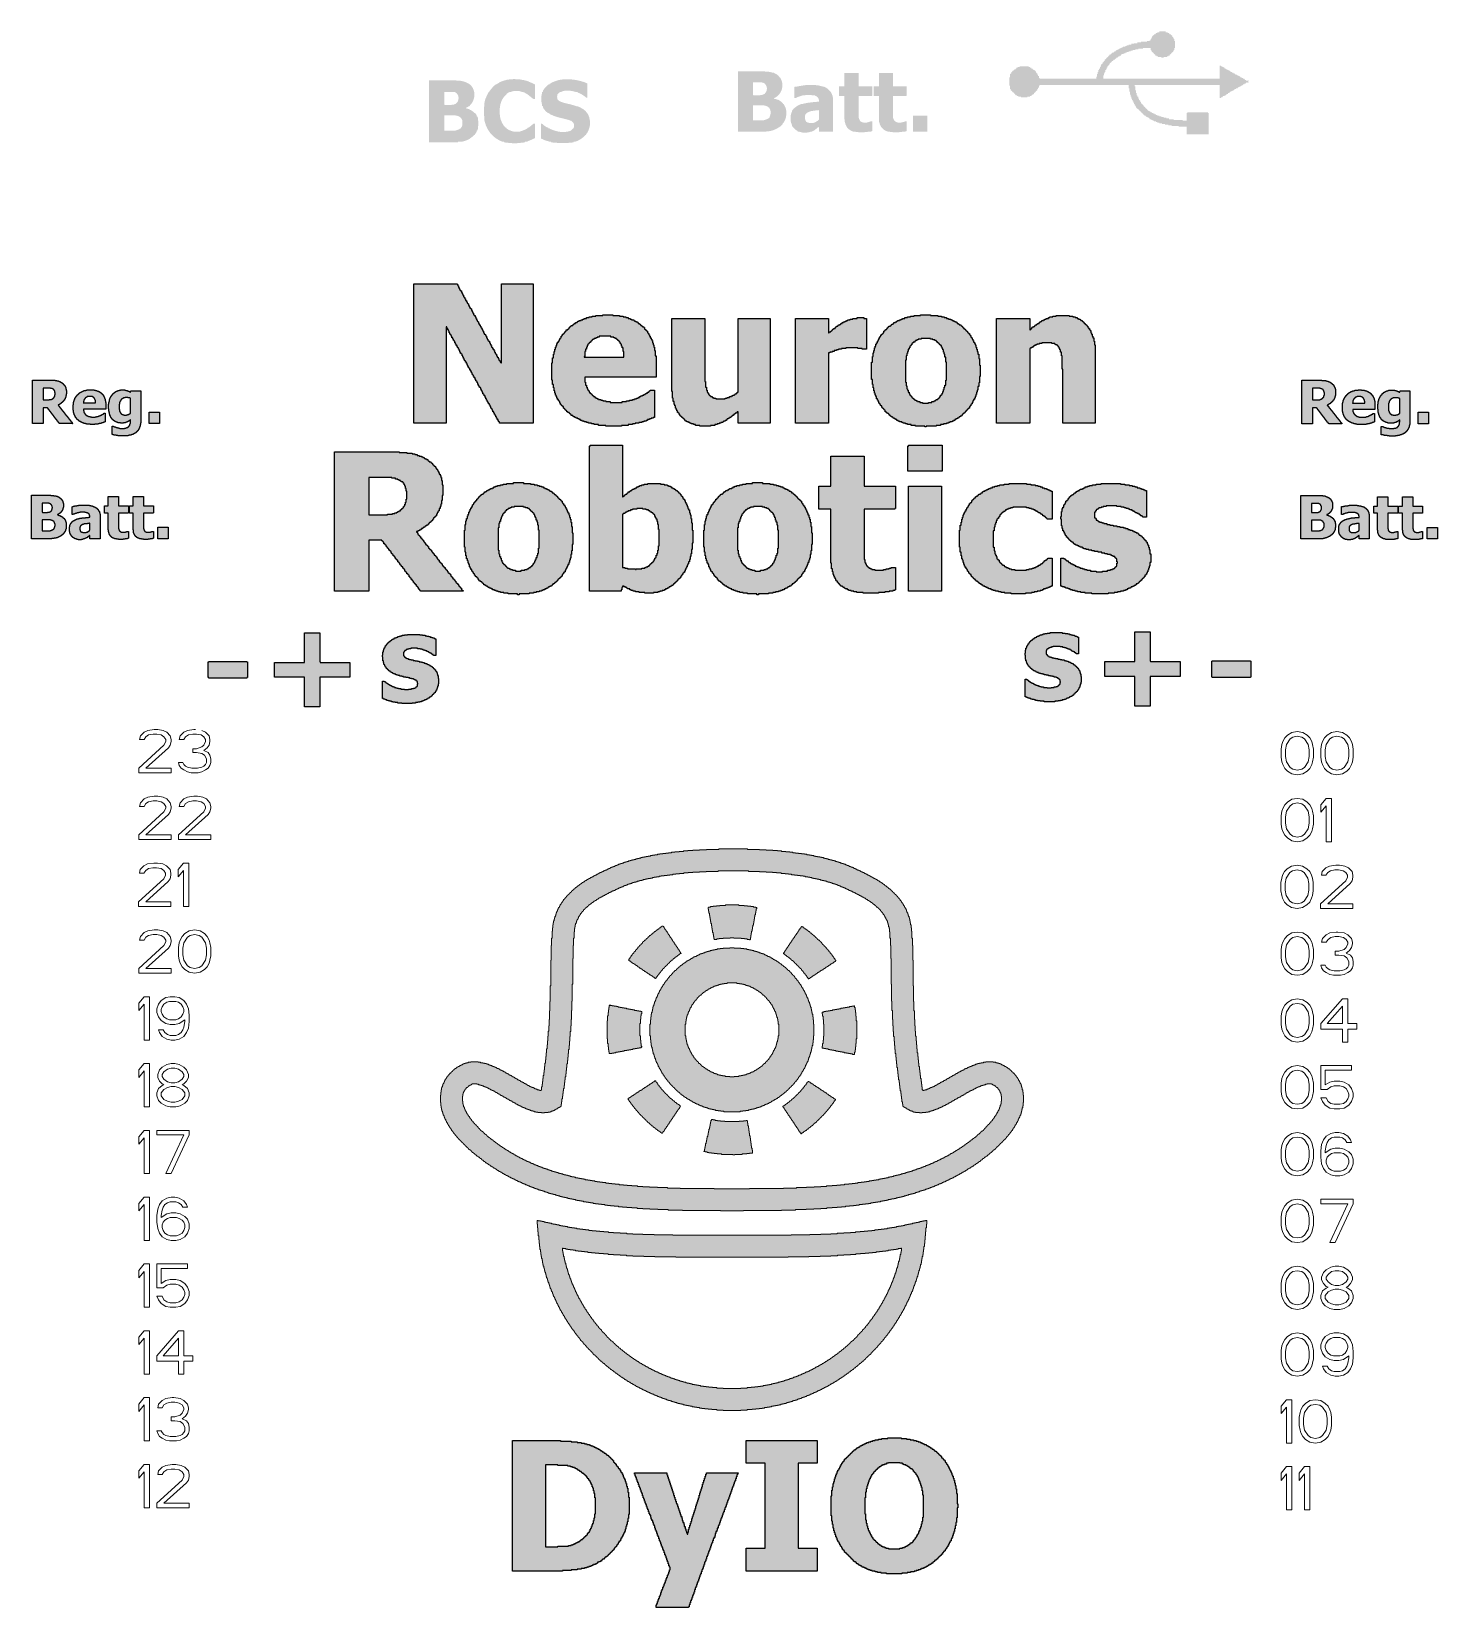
# Model space of a CAD drawing. Header units: inches. Extents: x 0.67 to 2.91, y 19.19 to 21.69.
import ezdxf

# ---------------------------------------------------------------- set-up
doc = ezdxf.new("R2010")
doc.units = ezdxf.units.IN
doc.header["$LTSCALE"] = 1.21
doc.header["$MEASUREMENT"] = 0
doc.layers.add('R2V', color=7, linetype='Continuous')

msp = doc.modelspace()

# ---------------------------------------------------------------- hatches: boundary and pattern name
at = {"linetype": 'ByBlock'}
msp.add_hatch(color=5, dxfattribs=at).paths.add_polyline_path([(2.6089, 21.6125), (2.6089, 21.6169), (2.6078, 21.6169), (2.6078, 21.6158), (2.6056, 21.6158), (2.6056, 21.6169), (2.6034, 21.6169), (2.6034, 21.618), (2.6024, 21.618), (2.6024, 21.6191), (2.6002, 21.6191), (2.6002, 21.6202), (2.598, 21.6202), (2.598, 21.6213), (2.5958, 21.6213), (2.5958, 21.6224), (2.5947, 21.6224), (2.5947, 21.6234), (2.5926, 21.6234), (2.5926, 21.6245), (2.5904, 21.6245), (2.5904, 21.6256), (2.5882, 21.6256), (2.5882, 21.6267), (2.5871, 21.6267), (2.5871, 21.6278), (2.5849, 21.6278), (2.5849, 21.6289), (2.5827, 21.6289), (2.5827, 21.63), (2.5806, 21.63), (2.5806, 21.6311), (2.5795, 21.6311), (2.5795, 21.6322), (2.5773, 21.6322), (2.5773, 21.6332), (2.5751, 21.6332), (2.5751, 21.6343), (2.5729, 21.6343), (2.5729, 21.6354), (2.5708, 21.6354), (2.5708, 21.6365), (2.5697, 21.6365), (2.5697, 21.6376), (2.5675, 21.6376), (2.5675, 21.6387), (2.5653, 21.6387), (2.5653, 21.6398), (2.5631, 21.6398), (2.5631, 21.6191), (2.3779, 21.6191), (2.3779, 21.6245), (2.379, 21.6245), (2.379, 21.6278), (2.3801, 21.6278), (2.3801, 21.63), (2.3812, 21.63), (2.3812, 21.6332), (2.3823, 21.6332), (2.3823, 21.6343), (2.3834, 21.6343), (2.3834, 21.6365), (2.3844, 21.6365), (2.3844, 21.6387), (2.3855, 21.6387), (2.3855, 21.6398), (2.3866, 21.6398), (2.3866, 21.6409), (2.3877, 21.6409), (2.3877, 21.6431), (2.3888, 21.6431), (2.3888, 21.6441), (2.3899, 21.6441), (2.3899, 21.6452), (2.391, 21.6452), (2.391, 21.6463), (2.3921, 21.6463), (2.3921, 21.6474), (2.3932, 21.6474), (2.3932, 21.6485), (2.3943, 21.6485), (2.3943, 21.6496), (2.3964, 21.6496), (2.3964, 21.6507), (2.3975, 21.6507), (2.3975, 21.6518), (2.3986, 21.6518), (2.3986, 21.6529), (2.4008, 21.6529), (2.4008, 21.6539), (2.4019, 21.6539), (2.4019, 21.655), (2.4041, 21.655), (2.4041, 21.6561), (2.4062, 21.6561), (2.4062, 21.6572), (2.4073, 21.6572), (2.4073, 21.6583), (2.4106, 21.6583), (2.4106, 21.6594), (2.4128, 21.6594), (2.4128, 21.6605), (2.415, 21.6605), (2.415, 21.6616), (2.4182, 21.6616), (2.4182, 21.6627), (2.4215, 21.6627), (2.4215, 21.6638), (2.4248, 21.6638), (2.4248, 21.6648), (2.4291, 21.6648), (2.4291, 21.6659), (2.4335, 21.6659), (2.4335, 21.667), (2.4411, 21.667), (2.4411, 21.6681), (2.4531, 21.6681), (2.4531, 21.6648), (2.4542, 21.6648), (2.4542, 21.6627), (2.4553, 21.6627), (2.4553, 21.6616), (2.4564, 21.6616), (2.4564, 21.6605), (2.4574, 21.6605), (2.4574, 21.6594), (2.4585, 21.6594), (2.4585, 21.6583), (2.4596, 21.6583), (2.4596, 21.6572), (2.4607, 21.6572), (2.4607, 21.6561), (2.4629, 21.6561), (2.4629, 21.655), (2.4651, 21.655), (2.4651, 21.6539), (2.4705, 21.6539), (2.4705, 21.6529), (2.4738, 21.6529), (2.4738, 21.6539), (2.4792, 21.6539), (2.4792, 21.655), (2.4814, 21.655), (2.4814, 21.6561), (2.4836, 21.6561), (2.4836, 21.6572), (2.4847, 21.6572), (2.4847, 21.6583), (2.4858, 21.6583), (2.4858, 21.6594), (2.4869, 21.6594), (2.4869, 21.6605), (2.488, 21.6605), (2.488, 21.6616), (2.489, 21.6616), (2.489, 21.6627), (2.4901, 21.6627), (2.4901, 21.6648), (2.4912, 21.6648), (2.4912, 21.6681), (2.4923, 21.6681), (2.4923, 21.679), (2.4912, 21.679), (2.4912, 21.6823), (2.4901, 21.6823), (2.4901, 21.6845), (2.489, 21.6845), (2.489, 21.6855), (2.488, 21.6855), (2.488, 21.6877), (2.4869, 21.6877), (2.4869, 21.6888), (2.4858, 21.6888), (2.4858, 21.6899), (2.4836, 21.6899), (2.4836, 21.691), (2.4825, 21.691), (2.4825, 21.6921), (2.4803, 21.6921), (2.4803, 21.6932), (2.4771, 21.6932), (2.4771, 21.6943), (2.4673, 21.6943), (2.4673, 21.6932), (2.464, 21.6932), (2.464, 21.6921), (2.4618, 21.6921), (2.4618, 21.691), (2.4607, 21.691), (2.4607, 21.6899), (2.4585, 21.6899), (2.4585, 21.6888), (2.4574, 21.6888), (2.4574, 21.6877), (2.4564, 21.6877), (2.4564, 21.6866), (2.4553, 21.6866), (2.4553, 21.6845), (2.4542, 21.6845), (2.4542, 21.6823), (2.4531, 21.6823), (2.4531, 21.6801), (2.452, 21.6801), (2.452, 21.679), (2.4476, 21.679), (2.4476, 21.6779), (2.4378, 21.6779), (2.4378, 21.6768), (2.4324, 21.6768), (2.4324, 21.6757), (2.4269, 21.6757), (2.4269, 21.6747), (2.4226, 21.6747), (2.4226, 21.6736), (2.4182, 21.6736), (2.4182, 21.6725), (2.415, 21.6725), (2.415, 21.6714), (2.4128, 21.6714), (2.4128, 21.6703), (2.4095, 21.6703), (2.4095, 21.6692), (2.4073, 21.6692), (2.4073, 21.6681), (2.4051, 21.6681), (2.4051, 21.667), (2.403, 21.667), (2.403, 21.6659), (2.4008, 21.6659), (2.4008, 21.6648), (2.3986, 21.6648), (2.3986, 21.6638), (2.3975, 21.6638), (2.3975, 21.6627), (2.3953, 21.6627), (2.3953, 21.6616), (2.3943, 21.6616), (2.3943, 21.6605), (2.3921, 21.6605), (2.3921, 21.6594), (2.391, 21.6594), (2.391, 21.6583), (2.3899, 21.6583), (2.3899, 21.6572), (2.3877, 21.6572), (2.3877, 21.6561), (2.3866, 21.6561), (2.3866, 21.655), (2.3855, 21.655), (2.3855, 21.6539), (2.3844, 21.6539), (2.3844, 21.6529), (2.3834, 21.6529), (2.3834, 21.6518), (2.3823, 21.6518), (2.3823, 21.6507), (2.3812, 21.6507), (2.3812, 21.6496), (2.3801, 21.6496), (2.3801, 21.6474), (2.379, 21.6474), (2.379, 21.6463), (2.3779, 21.6463), (2.3779, 21.6452), (2.3768, 21.6452), (2.3768, 21.6431), (2.3757, 21.6431), (2.3757, 21.642), (2.3746, 21.642), (2.3746, 21.6398), (2.3736, 21.6398), (2.3736, 21.6376), (2.3725, 21.6376), (2.3725, 21.6354), (2.3714, 21.6354), (2.3714, 21.6332), (2.3703, 21.6332), (2.3703, 21.63), (2.3692, 21.63), (2.3692, 21.6267), (2.3681, 21.6267), (2.3681, 21.6224), (2.367, 21.6224), (2.367, 21.6191), (2.2766, 21.6191), (2.2766, 21.6202), (2.2755, 21.6202), (2.2755, 21.6234), (2.2744, 21.6234), (2.2744, 21.6256), (2.2733, 21.6256), (2.2733, 21.6278), (2.2722, 21.6278), (2.2722, 21.6289), (2.2711, 21.6289), (2.2711, 21.6311), (2.27, 21.6311), (2.27, 21.6322), (2.269, 21.6322), (2.269, 21.6332), (2.2668, 21.6332), (2.2668, 21.6343), (2.2657, 21.6343), (2.2657, 21.6354), (2.2635, 21.6354), (2.2635, 21.6365), (2.2613, 21.6365), (2.2613, 21.6376), (2.2591, 21.6376), (2.2591, 21.6387), (2.245, 21.6387), (2.245, 21.6376), (2.2417, 21.6376), (2.2417, 21.6365), (2.2395, 21.6365), (2.2395, 21.6354), (2.2384, 21.6354), (2.2384, 21.6343), (2.2363, 21.6343), (2.2363, 21.6332), (2.2352, 21.6332), (2.2352, 21.6322), (2.2341, 21.6322), (2.2341, 21.6311), (2.233, 21.6311), (2.233, 21.63), (2.2319, 21.63), (2.2319, 21.6278), (2.2308, 21.6278), (2.2308, 21.6267), (2.2297, 21.6267), (2.2297, 21.6213), (2.2286, 21.6213), (2.2286, 21.6082), (2.2297, 21.6082), (2.2297, 21.6027), (2.2308, 21.6027), (2.2308, 21.6006), (2.2319, 21.6006), (2.2319, 21.5995), (2.233, 21.5995), (2.233, 21.5984), (2.2341, 21.5984), (2.2341, 21.5973), (2.2352, 21.5973), (2.2352, 21.5962), (2.2363, 21.5962), (2.2363, 21.5951), (2.2374, 21.5951), (2.2374, 21.594), (2.2384, 21.594), (2.2384, 21.5929), (2.2406, 21.5929), (2.2406, 21.5918), (2.2428, 21.5918), (2.2428, 21.5908), (2.2472, 21.5908), (2.2472, 21.5897), (2.257, 21.5897), (2.257, 21.5908), (2.2613, 21.5908), (2.2613, 21.5918), (2.2635, 21.5918), (2.2635, 21.5929), (2.2646, 21.5929), (2.2646, 21.594), (2.2668, 21.594), (2.2668, 21.5951), (2.2679, 21.5951), (2.2679, 21.5962), (2.269, 21.5962), (2.269, 21.5973), (2.27, 21.5973), (2.27, 21.5984), (2.2711, 21.5984), (2.2711, 21.5995), (2.2722, 21.5995), (2.2722, 21.6006), (2.2733, 21.6006), (2.2733, 21.6027), (2.2744, 21.6027), (2.2744, 21.6049), (2.2755, 21.6049), (2.2755, 21.6082), (2.2766, 21.6082), (2.2766, 21.6093), (2.4182, 21.6093), (2.4182, 21.6038), (2.4193, 21.6038), (2.4193, 21.5984), (2.4204, 21.5984), (2.4204, 21.594), (2.4215, 21.594), (2.4215, 21.5908), (2.4226, 21.5908), (2.4226, 21.5875), (2.4237, 21.5875), (2.4237, 21.5853), (2.4248, 21.5853), (2.4248, 21.5831), (2.4258, 21.5831), (2.4258, 21.5809), (2.4269, 21.5809), (2.4269, 21.5788), (2.428, 21.5788), (2.428, 21.5766), (2.4291, 21.5766), (2.4291, 21.5755), (2.4302, 21.5755), (2.4302, 21.5733), (2.4313, 21.5733), (2.4313, 21.5722), (2.4324, 21.5722), (2.4324, 21.5711), (2.4335, 21.5711), (2.4335, 21.5701), (2.4346, 21.5701), (2.4346, 21.569), (2.4357, 21.569), (2.4357, 21.5679), (2.4367, 21.5679), (2.4367, 21.5668), (2.4378, 21.5668), (2.4378, 21.5657), (2.4389, 21.5657), (2.4389, 21.5646), (2.44, 21.5646), (2.44, 21.5635), (2.4411, 21.5635), (2.4411, 21.5624), (2.4422, 21.5624), (2.4422, 21.5613), (2.4433, 21.5613), (2.4433, 21.5602), (2.4455, 21.5602), (2.4455, 21.5592), (2.4466, 21.5592), (2.4466, 21.5581), (2.4487, 21.5581), (2.4487, 21.557), (2.4509, 21.557), (2.4509, 21.5559), (2.452, 21.5559), (2.452, 21.5548), (2.4542, 21.5548), (2.4542, 21.5537), (2.4564, 21.5537), (2.4564, 21.5526), (2.4585, 21.5526), (2.4585, 21.5515), (2.4618, 21.5515), (2.4618, 21.5504), (2.464, 21.5504), (2.464, 21.5494), (2.4673, 21.5494), (2.4673, 21.5483), (2.4716, 21.5483), (2.4716, 21.5472), (2.476, 21.5472), (2.476, 21.5461), (2.4814, 21.5461), (2.4814, 21.545), (2.4869, 21.545), (2.4869, 21.5439), (2.4978, 21.5439), (2.4978, 21.5428), (2.5108, 21.5428), (2.5108, 21.5308), (2.5457, 21.5308), (2.5457, 21.5646), (2.5446, 21.5646), (2.5446, 21.5657), (2.5119, 21.5657), (2.5119, 21.5646), (2.5108, 21.5646), (2.5108, 21.5526), (2.5043, 21.5526), (2.5043, 21.5537), (2.4901, 21.5537), (2.4901, 21.5548), (2.4825, 21.5548), (2.4825, 21.5559), (2.4781, 21.5559), (2.4781, 21.557), (2.4738, 21.557), (2.4738, 21.5581), (2.4705, 21.5581), (2.4705, 21.5592), (2.4673, 21.5592), (2.4673, 21.5602), (2.464, 21.5602), (2.464, 21.5613), (2.4618, 21.5613), (2.4618, 21.5624), (2.4596, 21.5624), (2.4596, 21.5635), (2.4574, 21.5635), (2.4574, 21.5646), (2.4553, 21.5646), (2.4553, 21.5657), (2.4531, 21.5657), (2.4531, 21.5668), (2.452, 21.5668), (2.452, 21.5679), (2.4498, 21.5679), (2.4498, 21.569), (2.4487, 21.569), (2.4487, 21.5701), (2.4476, 21.5701), (2.4476, 21.5711), (2.4466, 21.5711), (2.4466, 21.5722), (2.4455, 21.5722), (2.4455, 21.5733), (2.4444, 21.5733), (2.4444, 21.5744), (2.4433, 21.5744), (2.4433, 21.5755), (2.4422, 21.5755), (2.4422, 21.5766), (2.4411, 21.5766), (2.4411, 21.5777), (2.44, 21.5777), (2.44, 21.5788), (2.4389, 21.5788), (2.4389, 21.5799), (2.4378, 21.5799), (2.4378, 21.582), (2.4367, 21.582), (2.4367, 21.5842), (2.4357, 21.5842), (2.4357, 21.5853), (2.4346, 21.5853), (2.4346, 21.5875), (2.4335, 21.5875), (2.4335, 21.5908), (2.4324, 21.5908), (2.4324, 21.5929), (2.4313, 21.5929), (2.4313, 21.5962), (2.4302, 21.5962), (2.4302, 21.6006), (2.4291, 21.6006), (2.4291, 21.6071), (2.428, 21.6071), (2.428, 21.6093), (2.5631, 21.6093), (2.5631, 21.5886), (2.5653, 21.5886), (2.5653, 21.5897), (2.5675, 21.5897), (2.5675, 21.5908), (2.5686, 21.5908), (2.5686, 21.5918), (2.5708, 21.5918), (2.5708, 21.5929), (2.5729, 21.5929), (2.5729, 21.594), (2.574, 21.594), (2.574, 21.5951), (2.5762, 21.5951), (2.5762, 21.5962), (2.5784, 21.5962), (2.5784, 21.5973), (2.5795, 21.5973), (2.5795, 21.5984), (2.5817, 21.5984), (2.5817, 21.5995), (2.5838, 21.5995), (2.5838, 21.6006), (2.586, 21.6006), (2.586, 21.6017), (2.5871, 21.6017), (2.5871, 21.6027), (2.5893, 21.6027), (2.5893, 21.6038), (2.5915, 21.6038), (2.5915, 21.6049), (2.5926, 21.6049), (2.5926, 21.606), (2.5947, 21.606), (2.5947, 21.6071), (2.5969, 21.6071), (2.5969, 21.6082), (2.5991, 21.6082), (2.5991, 21.6093), (2.6002, 21.6093), (2.6002, 21.6104), (2.6024, 21.6104), (2.6024, 21.6115), (2.6045, 21.6115), (2.6045, 21.6125), (2.6056, 21.6125), (2.6056, 21.6136), (2.6078, 21.6136), (2.6078, 21.6125)])
h = msp.add_hatch(color=5)
h.paths.add_polyline_path([(1.3654, 21.5715), (1.3654, 21.572), (1.3644, 21.572), (1.3644, 21.573), (1.3654, 21.573), (1.3654, 21.5735), (1.3664, 21.5735), (1.3664, 21.574), (1.3675, 21.574), (1.3675, 21.5745), (1.368, 21.5745), (1.368, 21.575), (1.369, 21.575), (1.369, 21.5755), (1.3695, 21.5755), (1.3695, 21.576), (1.37, 21.576), (1.37, 21.5765), (1.3705, 21.5765), (1.3705, 21.577), (1.371, 21.577), (1.371, 21.5775), (1.3715, 21.5775), (1.3715, 21.578), (1.372, 21.578), (1.372, 21.5786), (1.3725, 21.5786), (1.3725, 21.5791), (1.373, 21.5791), (1.373, 21.5796), (1.3735, 21.5796), (1.3735, 21.5806), (1.374, 21.5806), (1.374, 21.5811), (1.3745, 21.5811), (1.3745, 21.5821), (1.3751, 21.5821), (1.3751, 21.5831), (1.3756, 21.5831), (1.3756, 21.5841), (1.3761, 21.5841), (1.3761, 21.5857), (1.3766, 21.5857), (1.3766, 21.5872), (1.3771, 21.5872), (1.3771, 21.5897), (1.3776, 21.5897), (1.3776, 21.5978), (1.3771, 21.5978), (1.3771, 21.6004), (1.3766, 21.6004), (1.3766, 21.6019), (1.3761, 21.6019), (1.3761, 21.6029), (1.3756, 21.6029), (1.3756, 21.6044), (1.3751, 21.6044), (1.3751, 21.6049), (1.3745, 21.6049), (1.3745, 21.6059), (1.374, 21.6059), (1.374, 21.6064), (1.3735, 21.6064), (1.3735, 21.6074), (1.373, 21.6074), (1.373, 21.608), (1.3725, 21.608), (1.3725, 21.6085), (1.372, 21.6085), (1.372, 21.609), (1.3715, 21.609), (1.3715, 21.6095), (1.371, 21.6095), (1.371, 21.61), (1.37, 21.61), (1.37, 21.6105), (1.3695, 21.6105), (1.3695, 21.611), (1.369, 21.611), (1.369, 21.6115), (1.368, 21.6115), (1.368, 21.612), (1.3669, 21.612), (1.3669, 21.6125), (1.3659, 21.6125), (1.3659, 21.613), (1.3649, 21.613), (1.3649, 21.6135), (1.3639, 21.6135), (1.3639, 21.614), (1.3624, 21.614), (1.3624, 21.6145), (1.3609, 21.6145), (1.3609, 21.615), (1.3588, 21.615), (1.3588, 21.6156), (1.3558, 21.6156), (1.3558, 21.6161), (1.3492, 21.6161), (1.3492, 21.6166), (1.3056, 21.6166), (1.3056, 21.5182), (1.3517, 21.5182), (1.3517, 21.5188), (1.3563, 21.5188), (1.3563, 21.5193), (1.3593, 21.5193), (1.3593, 21.5198), (1.3614, 21.5198), (1.3614, 21.5203), (1.3629, 21.5203), (1.3629, 21.5208), (1.3644, 21.5208), (1.3644, 21.5213), (1.3659, 21.5213), (1.3659, 21.5218), (1.3669, 21.5218), (1.3669, 21.5223), (1.368, 21.5223), (1.368, 21.5228), (1.369, 21.5228), (1.369, 21.5233), (1.37, 21.5233), (1.37, 21.5238), (1.371, 21.5238), (1.371, 21.5243), (1.3715, 21.5243), (1.3715, 21.5248), (1.3725, 21.5248), (1.3725, 21.5253), (1.373, 21.5253), (1.373, 21.5258), (1.3735, 21.5258), (1.3735, 21.5264), (1.3745, 21.5264), (1.3745, 21.5269), (1.3751, 21.5269), (1.3751, 21.5274), (1.3756, 21.5274), (1.3756, 21.5279), (1.3761, 21.5279), (1.3761, 21.5284), (1.3766, 21.5284), (1.3766, 21.5289), (1.3771, 21.5289), (1.3771, 21.5294), (1.3776, 21.5294), (1.3776, 21.5299), (1.3781, 21.5299), (1.3781, 21.5304), (1.3786, 21.5304), (1.3786, 21.5314), (1.3791, 21.5314), (1.3791, 21.5319), (1.3796, 21.5319), (1.3796, 21.5329), (1.3801, 21.5329), (1.3801, 21.5334), (1.3806, 21.5334), (1.3806, 21.5345), (1.3811, 21.5345), (1.3811, 21.5355), (1.3816, 21.5355), (1.3816, 21.5365), (1.3822, 21.5365), (1.3822, 21.5375), (1.3827, 21.5375), (1.3827, 21.539), (1.3832, 21.539), (1.3832, 21.5411), (1.3837, 21.5411), (1.3837, 21.5441), (1.3842, 21.5441), (1.3842, 21.5527), (1.3837, 21.5527), (1.3837, 21.5552), (1.3832, 21.5552), (1.3832, 21.5573), (1.3827, 21.5573), (1.3827, 21.5583), (1.3822, 21.5583), (1.3822, 21.5593), (1.3816, 21.5593), (1.3816, 21.5603), (1.3811, 21.5603), (1.3811, 21.5613), (1.3806, 21.5613), (1.3806, 21.5623), (1.3801, 21.5623), (1.3801, 21.5628), (1.3796, 21.5628), (1.3796, 21.5634), (1.3791, 21.5634), (1.3791, 21.5644), (1.3786, 21.5644), (1.3786, 21.5649), (1.3776, 21.5649), (1.3776, 21.5654), (1.3771, 21.5654), (1.3771, 21.5659), (1.3766, 21.5659), (1.3766, 21.5664), (1.3761, 21.5664), (1.3761, 21.5669), (1.3756, 21.5669), (1.3756, 21.5674), (1.3745, 21.5674), (1.3745, 21.5679), (1.374, 21.5679), (1.374, 21.5684), (1.373, 21.5684), (1.373, 21.5689), (1.3725, 21.5689), (1.3725, 21.5694), (1.371, 21.5694), (1.371, 21.5699), (1.37, 21.5699), (1.37, 21.5704), (1.369, 21.5704), (1.369, 21.571), (1.3675, 21.571), (1.3675, 21.5715)])
h.paths.add_polyline_path([(1.4191, 21.5765), (1.4191, 21.5791), (1.4197, 21.5791), (1.4197, 21.5806), (1.4202, 21.5806), (1.4202, 21.5821), (1.4207, 21.5821), (1.4207, 21.5836), (1.4212, 21.5836), (1.4212, 21.5846), (1.4217, 21.5846), (1.4217, 21.5857), (1.4222, 21.5857), (1.4222, 21.5867), (1.4227, 21.5867), (1.4227, 21.5877), (1.4232, 21.5877), (1.4232, 21.5887), (1.4237, 21.5887), (1.4237, 21.5892), (1.4242, 21.5892), (1.4242, 21.5902), (1.4247, 21.5902), (1.4247, 21.5907), (1.4252, 21.5907), (1.4252, 21.5912), (1.4257, 21.5912), (1.4257, 21.5917), (1.4262, 21.5917), (1.4262, 21.5922), (1.4268, 21.5922), (1.4268, 21.5927), (1.4273, 21.5927), (1.4273, 21.5933), (1.4278, 21.5933), (1.4278, 21.5938), (1.4283, 21.5938), (1.4283, 21.5943), (1.4288, 21.5943), (1.4288, 21.5948), (1.4293, 21.5948), (1.4293, 21.5953), (1.4298, 21.5953), (1.4298, 21.5958), (1.4308, 21.5958), (1.4308, 21.5963), (1.4313, 21.5963), (1.4313, 21.5968), (1.4323, 21.5968), (1.4323, 21.5973), (1.4333, 21.5973), (1.4333, 21.5978), (1.4344, 21.5978), (1.4344, 21.5983), (1.4359, 21.5983), (1.4359, 21.5988), (1.4374, 21.5988), (1.4374, 21.5993), (1.4394, 21.5993), (1.4394, 21.5998), (1.4496, 21.5998), (1.4496, 21.5993), (1.4511, 21.5993), (1.4511, 21.5988), (1.4531, 21.5988), (1.4531, 21.5983), (1.4546, 21.5983), (1.4546, 21.5978), (1.4556, 21.5978), (1.4556, 21.5973), (1.4572, 21.5973), (1.4572, 21.5968), (1.4582, 21.5968), (1.4582, 21.5963), (1.4587, 21.5963), (1.4587, 21.5958), (1.4597, 21.5958), (1.4597, 21.5953), (1.4607, 21.5953), (1.4607, 21.5948), (1.4617, 21.5948), (1.4617, 21.5943), (1.4622, 21.5943), (1.4622, 21.5938), (1.4632, 21.5938), (1.4632, 21.5933), (1.4638, 21.5933), (1.4638, 21.5927), (1.4648, 21.5927), (1.4648, 21.5922), (1.4653, 21.5922), (1.4653, 21.5917), (1.4658, 21.5917), (1.4658, 21.5912), (1.4668, 21.5912), (1.4668, 21.5907), (1.4673, 21.5907), (1.4673, 21.5902), (1.4678, 21.5902), (1.4678, 21.5897), (1.4683, 21.5897), (1.4683, 21.5892), (1.4693, 21.5892), (1.4693, 21.5887), (1.4698, 21.5887), (1.4698, 21.5882), (1.4703, 21.5882), (1.4703, 21.5877), (1.4708, 21.5877), (1.4708, 21.5872), (1.4714, 21.5872), (1.4714, 21.5867), (1.4739, 21.5867), (1.4739, 21.6105), (1.4729, 21.6105), (1.4729, 21.611), (1.4719, 21.611), (1.4719, 21.6115), (1.4708, 21.6115), (1.4708, 21.612), (1.4698, 21.612), (1.4698, 21.6125), (1.4688, 21.6125), (1.4688, 21.613), (1.4673, 21.613), (1.4673, 21.6135), (1.4663, 21.6135), (1.4663, 21.614), (1.4648, 21.614), (1.4648, 21.6145), (1.4638, 21.6145), (1.4638, 21.615), (1.4622, 21.615), (1.4622, 21.6156), (1.4607, 21.6156), (1.4607, 21.6161), (1.4587, 21.6161), (1.4587, 21.6166), (1.4567, 21.6166), (1.4567, 21.6171), (1.4536, 21.6171), (1.4536, 21.6176), (1.4506, 21.6176), (1.4506, 21.6181), (1.443, 21.6181), (1.443, 21.6186), (1.4389, 21.6186), (1.4389, 21.6181), (1.4328, 21.6181), (1.4328, 21.6176), (1.4293, 21.6176), (1.4293, 21.6171), (1.4273, 21.6171), (1.4273, 21.6166), (1.4252, 21.6166), (1.4252, 21.6161), (1.4237, 21.6161), (1.4237, 21.6156), (1.4222, 21.6156), (1.4222, 21.615), (1.4207, 21.615), (1.4207, 21.6145), (1.4197, 21.6145), (1.4197, 21.614), (1.4186, 21.614), (1.4186, 21.6135), (1.4171, 21.6135), (1.4171, 21.613), (1.4166, 21.613), (1.4166, 21.6125), (1.4156, 21.6125), (1.4156, 21.612), (1.4146, 21.612), (1.4146, 21.6115), (1.4141, 21.6115), (1.4141, 21.611), (1.4131, 21.611), (1.4131, 21.6105), (1.4121, 21.6105), (1.4121, 21.61), (1.4115, 21.61), (1.4115, 21.6095), (1.411, 21.6095), (1.411, 21.609), (1.4105, 21.609), (1.4105, 21.6085), (1.4095, 21.6085), (1.4095, 21.608), (1.409, 21.608), (1.409, 21.6074), (1.4085, 21.6074), (1.4085, 21.6069), (1.408, 21.6069), (1.408, 21.6064), (1.4075, 21.6064), (1.4075, 21.6059), (1.407, 21.6059), (1.407, 21.6054), (1.4065, 21.6054), (1.4065, 21.6049), (1.406, 21.6049), (1.406, 21.6044), (1.4055, 21.6044), (1.4055, 21.6039), (1.405, 21.6039), (1.405, 21.6034), (1.4045, 21.6034), (1.4045, 21.6029), (1.4039, 21.6029), (1.4039, 21.6024), (1.4034, 21.6024), (1.4034, 21.6014), (1.4029, 21.6014), (1.4029, 21.6009), (1.4024, 21.6009), (1.4024, 21.6004), (1.4019, 21.6004), (1.4019, 21.5993), (1.4014, 21.5993), (1.4014, 21.5988), (1.4009, 21.5988), (1.4009, 21.5978), (1.4004, 21.5978), (1.4004, 21.5973), (1.3999, 21.5973), (1.3999, 21.5963), (1.3994, 21.5963), (1.3994, 21.5953), (1.3989, 21.5953), (1.3989, 21.5943), (1.3984, 21.5943), (1.3984, 21.5933), (1.3979, 21.5933), (1.3979, 21.5922), (1.3974, 21.5922), (1.3974, 21.5912), (1.3968, 21.5912), (1.3968, 21.5897), (1.3963, 21.5897), (1.3963, 21.5887), (1.3958, 21.5887), (1.3958, 21.5872), (1.3953, 21.5872), (1.3953, 21.5857), (1.3948, 21.5857), (1.3948, 21.5836), (1.3943, 21.5836), (1.3943, 21.5811), (1.3938, 21.5811), (1.3938, 21.5786), (1.3933, 21.5786), (1.3933, 21.5745), (1.3928, 21.5745), (1.3928, 21.5598), (1.3933, 21.5598), (1.3933, 21.5552), (1.3938, 21.5552), (1.3938, 21.5527), (1.3943, 21.5527), (1.3943, 21.5502), (1.3948, 21.5502), (1.3948, 21.5487), (1.3953, 21.5487), (1.3953, 21.5471), (1.3958, 21.5471), (1.3958, 21.5451), (1.3963, 21.5451), (1.3963, 21.5441), (1.3968, 21.5441), (1.3968, 21.5431), (1.3974, 21.5431), (1.3974, 21.5416), (1.3979, 21.5416), (1.3979, 21.5405), (1.3984, 21.5405), (1.3984, 21.5395), (1.3989, 21.5395), (1.3989, 21.5385), (1.3994, 21.5385), (1.3994, 21.5375), (1.3999, 21.5375), (1.3999, 21.537), (1.4004, 21.537), (1.4004, 21.536), (1.4009, 21.536), (1.4009, 21.5355), (1.4014, 21.5355), (1.4014, 21.5345), (1.4019, 21.5345), (1.4019, 21.534), (1.4024, 21.534), (1.4024, 21.5329), (1.4029, 21.5329), (1.4029, 21.5324), (1.4034, 21.5324), (1.4034, 21.5319), (1.4039, 21.5319), (1.4039, 21.5314), (1.4045, 21.5314), (1.4045, 21.5309), (1.405, 21.5309), (1.405, 21.5304), (1.4055, 21.5304), (1.4055, 21.5299), (1.406, 21.5299), (1.406, 21.5294), (1.4065, 21.5294), (1.4065, 21.5289), (1.407, 21.5289), (1.407, 21.5284), (1.4075, 21.5284), (1.4075, 21.5279), (1.408, 21.5279), (1.408, 21.5274), (1.4085, 21.5274), (1.4085, 21.5269), (1.409, 21.5269), (1.409, 21.5264), (1.4095, 21.5264), (1.4095, 21.5258), (1.4105, 21.5258), (1.4105, 21.5253), (1.411, 21.5253), (1.411, 21.5248), (1.4115, 21.5248), (1.4115, 21.5243), (1.4126, 21.5243), (1.4126, 21.5238), (1.4131, 21.5238), (1.4131, 21.5233), (1.4141, 21.5233), (1.4141, 21.5228), (1.4151, 21.5228), (1.4151, 21.5223), (1.4156, 21.5223), (1.4156, 21.5218), (1.4166, 21.5218), (1.4166, 21.5213), (1.4181, 21.5213), (1.4181, 21.5208), (1.4191, 21.5208), (1.4191, 21.5203), (1.4202, 21.5203), (1.4202, 21.5198), (1.4217, 21.5198), (1.4217, 21.5193), (1.4232, 21.5193), (1.4232, 21.5188), (1.4247, 21.5188), (1.4247, 21.5182), (1.4268, 21.5182), (1.4268, 21.5177), (1.4288, 21.5177), (1.4288, 21.5172), (1.4318, 21.5172), (1.4318, 21.5167), (1.4374, 21.5167), (1.4374, 21.5162), (1.446, 21.5162), (1.446, 21.5167), (1.4511, 21.5167), (1.4511, 21.5172), (1.4536, 21.5172), (1.4536, 21.5177), (1.4561, 21.5177), (1.4561, 21.5182), (1.4582, 21.5182), (1.4582, 21.5188), (1.4597, 21.5188), (1.4597, 21.5193), (1.4617, 21.5193), (1.4617, 21.5198), (1.4632, 21.5198), (1.4632, 21.5203), (1.4643, 21.5203), (1.4643, 21.5208), (1.4658, 21.5208), (1.4658, 21.5213), (1.4668, 21.5213), (1.4668, 21.5218), (1.4683, 21.5218), (1.4683, 21.5223), (1.4693, 21.5223), (1.4693, 21.5228), (1.4703, 21.5228), (1.4703, 21.5233), (1.4714, 21.5233), (1.4714, 21.5238), (1.4724, 21.5238), (1.4724, 21.5243), (1.4739, 21.5243), (1.4739, 21.5476), (1.4714, 21.5476), (1.4714, 21.5471), (1.4708, 21.5471), (1.4708, 21.5466), (1.4703, 21.5466), (1.4703, 21.5461), (1.4693, 21.5461), (1.4693, 21.5456), (1.4688, 21.5456), (1.4688, 21.5451), (1.4683, 21.5451), (1.4683, 21.5446), (1.4678, 21.5446), (1.4678, 21.5441), (1.4673, 21.5441), (1.4673, 21.5436), (1.4663, 21.5436), (1.4663, 21.5431), (1.4658, 21.5431), (1.4658, 21.5426), (1.4653, 21.5426), (1.4653, 21.5421), (1.4643, 21.5421), (1.4643, 21.5416), (1.4638, 21.5416), (1.4638, 21.5411), (1.4627, 21.5411), (1.4627, 21.5405), (1.4622, 21.5405), (1.4622, 21.54), (1.4612, 21.54), (1.4612, 21.5395), (1.4607, 21.5395), (1.4607, 21.539), (1.4597, 21.539), (1.4597, 21.5385), (1.4587, 21.5385), (1.4587, 21.538), (1.4577, 21.538), (1.4577, 21.5375), (1.4561, 21.5375), (1.4561, 21.537), (1.4551, 21.537), (1.4551, 21.5365), (1.4536, 21.5365), (1.4536, 21.536), (1.4521, 21.536), (1.4521, 21.5355), (1.4501, 21.5355), (1.4501, 21.535), (1.4399, 21.535), (1.4399, 21.5355), (1.4374, 21.5355), (1.4374, 21.536), (1.4359, 21.536), (1.4359, 21.5365), (1.4349, 21.5365), (1.4349, 21.537), (1.4333, 21.537), (1.4333, 21.5375), (1.4323, 21.5375), (1.4323, 21.538), (1.4313, 21.538), (1.4313, 21.5385), (1.4308, 21.5385), (1.4308, 21.539), (1.4298, 21.539), (1.4298, 21.5395), (1.4293, 21.5395), (1.4293, 21.54), (1.4288, 21.54), (1.4288, 21.5405), (1.4283, 21.5405), (1.4283, 21.5411), (1.4273, 21.5411), (1.4273, 21.5416), (1.4268, 21.5416), (1.4268, 21.5421), (1.4262, 21.5421), (1.4262, 21.5426), (1.4257, 21.5426), (1.4257, 21.5436), (1.4252, 21.5436), (1.4252, 21.5441), (1.4247, 21.5441), (1.4247, 21.5446), (1.4242, 21.5446), (1.4242, 21.5451), (1.4237, 21.5451), (1.4237, 21.5461), (1.4232, 21.5461), (1.4232, 21.5471), (1.4227, 21.5471), (1.4227, 21.5476), (1.4222, 21.5476), (1.4222, 21.5487), (1.4217, 21.5487), (1.4217, 21.5497), (1.4212, 21.5497), (1.4212, 21.5512), (1.4207, 21.5512), (1.4207, 21.5522), (1.4202, 21.5522), (1.4202, 21.5537), (1.4197, 21.5537), (1.4197, 21.5557), (1.4191, 21.5557), (1.4191, 21.5578), (1.4186, 21.5578), (1.4186, 21.5618), (1.4181, 21.5618), (1.4181, 21.5725), (1.4186, 21.5725), (1.4186, 21.5765)])
h.paths.add_polyline_path([(1.5454, 21.5735), (1.5454, 21.574), (1.5438, 21.574), (1.5438, 21.5745), (1.5428, 21.5745), (1.5428, 21.575), (1.5413, 21.575), (1.5413, 21.5755), (1.5398, 21.5755), (1.5398, 21.576), (1.5383, 21.576), (1.5383, 21.5765), (1.5367, 21.5765), (1.5367, 21.577), (1.5352, 21.577), (1.5352, 21.5775), (1.5332, 21.5775), (1.5332, 21.578), (1.5312, 21.578), (1.5312, 21.5786), (1.5291, 21.5786), (1.5291, 21.5791), (1.5266, 21.5791), (1.5266, 21.5796), (1.5246, 21.5796), (1.5246, 21.5801), (1.5225, 21.5801), (1.5225, 21.5806), (1.5205, 21.5806), (1.5205, 21.5811), (1.5185, 21.5811), (1.5185, 21.5816), (1.517, 21.5816), (1.517, 21.5821), (1.5154, 21.5821), (1.5154, 21.5826), (1.5144, 21.5826), (1.5144, 21.5831), (1.5134, 21.5831), (1.5134, 21.5836), (1.5124, 21.5836), (1.5124, 21.5841), (1.5119, 21.5841), (1.5119, 21.5846), (1.5114, 21.5846), (1.5114, 21.5851), (1.5109, 21.5851), (1.5109, 21.5857), (1.5104, 21.5857), (1.5104, 21.5862), (1.5099, 21.5862), (1.5099, 21.5872), (1.5094, 21.5872), (1.5094, 21.5897), (1.5089, 21.5897), (1.5089, 21.5912), (1.5094, 21.5912), (1.5094, 21.5933), (1.5099, 21.5933), (1.5099, 21.5943), (1.5104, 21.5943), (1.5104, 21.5948), (1.5109, 21.5948), (1.5109, 21.5953), (1.5114, 21.5953), (1.5114, 21.5958), (1.5119, 21.5958), (1.5119, 21.5963), (1.5124, 21.5963), (1.5124, 21.5968), (1.5129, 21.5968), (1.5129, 21.5973), (1.5139, 21.5973), (1.5139, 21.5978), (1.5144, 21.5978), (1.5144, 21.5983), (1.516, 21.5983), (1.516, 21.5988), (1.517, 21.5988), (1.517, 21.5993), (1.5185, 21.5993), (1.5185, 21.5998), (1.521, 21.5998), (1.521, 21.6004), (1.5307, 21.6004), (1.5307, 21.5998), (1.5342, 21.5998), (1.5342, 21.5993), (1.5362, 21.5993), (1.5362, 21.5988), (1.5383, 21.5988), (1.5383, 21.5983), (1.5398, 21.5983), (1.5398, 21.5978), (1.5413, 21.5978), (1.5413, 21.5973), (1.5423, 21.5973), (1.5423, 21.5968), (1.5433, 21.5968), (1.5433, 21.5963), (1.5448, 21.5963), (1.5448, 21.5958), (1.5459, 21.5958), (1.5459, 21.5953), (1.5469, 21.5953), (1.5469, 21.5948), (1.5479, 21.5948), (1.5479, 21.5943), (1.5489, 21.5943), (1.5489, 21.5938), (1.5494, 21.5938), (1.5494, 21.5933), (1.5504, 21.5933), (1.5504, 21.5927), (1.5509, 21.5927), (1.5509, 21.5922), (1.5519, 21.5922), (1.5519, 21.5917), (1.5524, 21.5917), (1.5524, 21.5912), (1.5535, 21.5912), (1.5535, 21.5907), (1.554, 21.5907), (1.554, 21.5902), (1.5545, 21.5902), (1.5545, 21.5897), (1.5555, 21.5897), (1.5555, 21.5892), (1.5575, 21.5892), (1.5575, 21.612), (1.5565, 21.612), (1.5565, 21.6125), (1.555, 21.6125), (1.555, 21.613), (1.5535, 21.613), (1.5535, 21.6135), (1.5524, 21.6135), (1.5524, 21.614), (1.5509, 21.614), (1.5509, 21.6145), (1.5489, 21.6145), (1.5489, 21.615), (1.5474, 21.615), (1.5474, 21.6156), (1.5454, 21.6156), (1.5454, 21.6161), (1.5428, 21.6161), (1.5428, 21.6166), (1.5403, 21.6166), (1.5403, 21.6171), (1.5372, 21.6171), (1.5372, 21.6176), (1.5332, 21.6176), (1.5332, 21.6181), (1.5175, 21.6181), (1.5175, 21.6176), (1.5139, 21.6176), (1.5139, 21.6171), (1.5114, 21.6171), (1.5114, 21.6166), (1.5094, 21.6166), (1.5094, 21.6161), (1.5078, 21.6161), (1.5078, 21.6156), (1.5063, 21.6156), (1.5063, 21.615), (1.5048, 21.615), (1.5048, 21.6145), (1.5038, 21.6145), (1.5038, 21.614), (1.5023, 21.614), (1.5023, 21.6135), (1.5013, 21.6135), (1.5013, 21.613), (1.5002, 21.613), (1.5002, 21.6125), (1.4997, 21.6125), (1.4997, 21.612), (1.4987, 21.612), (1.4987, 21.6115), (1.4977, 21.6115), (1.4977, 21.611), (1.4972, 21.611), (1.4972, 21.6105), (1.4962, 21.6105), (1.4962, 21.61), (1.4957, 21.61), (1.4957, 21.6095), (1.4947, 21.6095), (1.4947, 21.609), (1.4942, 21.609), (1.4942, 21.6085), (1.4937, 21.6085), (1.4937, 21.608), (1.4931, 21.608), (1.4931, 21.6074), (1.4926, 21.6074), (1.4926, 21.6069), (1.4921, 21.6069), (1.4921, 21.6064), (1.4916, 21.6064), (1.4916, 21.6059), (1.4911, 21.6059), (1.4911, 21.6054), (1.4906, 21.6054), (1.4906, 21.6049), (1.4901, 21.6049), (1.4901, 21.6044), (1.4896, 21.6044), (1.4896, 21.6039), (1.4891, 21.6039), (1.4891, 21.6029), (1.4886, 21.6029), (1.4886, 21.6024), (1.4881, 21.6024), (1.4881, 21.6014), (1.4876, 21.6014), (1.4876, 21.6009), (1.4871, 21.6009), (1.4871, 21.5998), (1.4866, 21.5998), (1.4866, 21.5988), (1.4861, 21.5988), (1.4861, 21.5978), (1.4855, 21.5978), (1.4855, 21.5963), (1.485, 21.5963), (1.485, 21.5948), (1.4845, 21.5948), (1.4845, 21.5922), (1.484, 21.5922), (1.484, 21.5821), (1.4845, 21.5821), (1.4845, 21.5796), (1.485, 21.5796), (1.485, 21.5775), (1.4855, 21.5775), (1.4855, 21.576), (1.4861, 21.576), (1.4861, 21.575), (1.4866, 21.575), (1.4866, 21.5735), (1.4871, 21.5735), (1.4871, 21.573), (1.4876, 21.573), (1.4876, 21.572), (1.4881, 21.572), (1.4881, 21.571), (1.4886, 21.571), (1.4886, 21.5704), (1.4891, 21.5704), (1.4891, 21.5699), (1.4896, 21.5699), (1.4896, 21.5694), (1.4901, 21.5694), (1.4901, 21.5684), (1.4906, 21.5684), (1.4906, 21.5679), (1.4911, 21.5679), (1.4911, 21.5674), (1.4916, 21.5674), (1.4916, 21.5669), (1.4921, 21.5669), (1.4921, 21.5664), (1.4931, 21.5664), (1.4931, 21.5659), (1.4937, 21.5659), (1.4937, 21.5654), (1.4942, 21.5654), (1.4942, 21.5649), (1.4952, 21.5649), (1.4952, 21.5644), (1.4957, 21.5644), (1.4957, 21.5639), (1.4967, 21.5639), (1.4967, 21.5634), (1.4977, 21.5634), (1.4977, 21.5628), (1.4982, 21.5628), (1.4982, 21.5623), (1.4992, 21.5623), (1.4992, 21.5618), (1.5002, 21.5618), (1.5002, 21.5613), (1.5018, 21.5613), (1.5018, 21.5608), (1.5028, 21.5608), (1.5028, 21.5603), (1.5038, 21.5603), (1.5038, 21.5598), (1.5053, 21.5598), (1.5053, 21.5593), (1.5068, 21.5593), (1.5068, 21.5588), (1.5084, 21.5588), (1.5084, 21.5583), (1.5104, 21.5583), (1.5104, 21.5578), (1.5124, 21.5578), (1.5124, 21.5573), (1.5144, 21.5573), (1.5144, 21.5568), (1.5165, 21.5568), (1.5165, 21.5563), (1.519, 21.5563), (1.519, 21.5557), (1.521, 21.5557), (1.521, 21.5552), (1.5231, 21.5552), (1.5231, 21.5547), (1.5251, 21.5547), (1.5251, 21.5542), (1.5271, 21.5542), (1.5271, 21.5537), (1.5286, 21.5537), (1.5286, 21.5532), (1.5296, 21.5532), (1.5296, 21.5527), (1.5307, 21.5527), (1.5307, 21.5522), (1.5317, 21.5522), (1.5317, 21.5517), (1.5327, 21.5517), (1.5327, 21.5512), (1.5332, 21.5512), (1.5332, 21.5507), (1.5337, 21.5507), (1.5337, 21.5502), (1.5342, 21.5502), (1.5342, 21.5497), (1.5347, 21.5497), (1.5347, 21.5492), (1.5352, 21.5492), (1.5352, 21.5487), (1.5357, 21.5487), (1.5357, 21.5471), (1.5362, 21.5471), (1.5362, 21.5421), (1.5357, 21.5421), (1.5357, 21.5405), (1.5352, 21.5405), (1.5352, 21.54), (1.5347, 21.54), (1.5347, 21.5395), (1.5342, 21.5395), (1.5342, 21.539), (1.5337, 21.539), (1.5337, 21.5385), (1.5332, 21.5385), (1.5332, 21.538), (1.5327, 21.538), (1.5327, 21.5375), (1.5317, 21.5375), (1.5317, 21.537), (1.5312, 21.537), (1.5312, 21.5365), (1.5301, 21.5365), (1.5301, 21.536), (1.5286, 21.536), (1.5286, 21.5355), (1.5266, 21.5355), (1.5266, 21.535), (1.5236, 21.535), (1.5236, 21.5345), (1.5139, 21.5345), (1.5139, 21.535), (1.5109, 21.535), (1.5109, 21.5355), (1.5084, 21.5355), (1.5084, 21.536), (1.5063, 21.536), (1.5063, 21.5365), (1.5048, 21.5365), (1.5048, 21.537), (1.5033, 21.537), (1.5033, 21.5375), (1.5018, 21.5375), (1.5018, 21.538), (1.5007, 21.538), (1.5007, 21.5385), (1.4992, 21.5385), (1.4992, 21.539), (1.4982, 21.539), (1.4982, 21.5395), (1.4972, 21.5395), (1.4972, 21.54), (1.4962, 21.54), (1.4962, 21.5405), (1.4952, 21.5405), (1.4952, 21.5411), (1.4942, 21.5411), (1.4942, 21.5416), (1.4931, 21.5416), (1.4931, 21.5421), (1.4926, 21.5421), (1.4926, 21.5426), (1.4916, 21.5426), (1.4916, 21.5431), (1.4911, 21.5431), (1.4911, 21.5436), (1.4901, 21.5436), (1.4901, 21.5441), (1.4896, 21.5441), (1.4896, 21.5446), (1.4886, 21.5446), (1.4886, 21.5451), (1.4881, 21.5451), (1.4881, 21.5456), (1.4876, 21.5456), (1.4876, 21.5461), (1.4871, 21.5461), (1.4871, 21.5466), (1.4861, 21.5466), (1.4861, 21.5471), (1.4855, 21.5471), (1.4855, 21.5476), (1.4835, 21.5476), (1.4835, 21.5238), (1.4845, 21.5238), (1.4845, 21.5233), (1.4861, 21.5233), (1.4861, 21.5228), (1.4871, 21.5228), (1.4871, 21.5223), (1.4886, 21.5223), (1.4886, 21.5218), (1.4896, 21.5218), (1.4896, 21.5213), (1.4911, 21.5213), (1.4911, 21.5208), (1.4926, 21.5208), (1.4926, 21.5203), (1.4947, 21.5203), (1.4947, 21.5198), (1.4962, 21.5198), (1.4962, 21.5193), (1.4977, 21.5193), (1.4977, 21.5188), (1.4997, 21.5188), (1.4997, 21.5182), (1.5023, 21.5182), (1.5023, 21.5177), (1.5053, 21.5177), (1.5053, 21.5172), (1.5089, 21.5172), (1.5089, 21.5167), (1.5276, 21.5167), (1.5276, 21.5172), (1.5312, 21.5172), (1.5312, 21.5177), (1.5337, 21.5177), (1.5337, 21.5182), (1.5357, 21.5182), (1.5357, 21.5188), (1.5372, 21.5188), (1.5372, 21.5193), (1.5388, 21.5193), (1.5388, 21.5198), (1.5403, 21.5198), (1.5403, 21.5203), (1.5418, 21.5203), (1.5418, 21.5208), (1.5428, 21.5208), (1.5428, 21.5213), (1.5438, 21.5213), (1.5438, 21.5218), (1.5448, 21.5218), (1.5448, 21.5223), (1.5459, 21.5223), (1.5459, 21.5228), (1.5469, 21.5228), (1.5469, 21.5233), (1.5474, 21.5233), (1.5474, 21.5238), (1.5484, 21.5238), (1.5484, 21.5243), (1.5489, 21.5243), (1.5489, 21.5248), (1.5494, 21.5248), (1.5494, 21.5253), (1.5504, 21.5253), (1.5504, 21.5258), (1.5509, 21.5258), (1.5509, 21.5264), (1.5514, 21.5264), (1.5514, 21.5269), (1.5519, 21.5269), (1.5519, 21.5274), (1.5524, 21.5274), (1.5524, 21.5279), (1.553, 21.5279), (1.553, 21.5284), (1.5535, 21.5284), (1.5535, 21.5289), (1.554, 21.5289), (1.554, 21.5294), (1.5545, 21.5294), (1.5545, 21.5299), (1.555, 21.5299), (1.555, 21.5304), (1.5555, 21.5304), (1.5555, 21.5309), (1.556, 21.5309), (1.556, 21.5319), (1.5565, 21.5319), (1.5565, 21.5324), (1.557, 21.5324), (1.557, 21.5329), (1.5575, 21.5329), (1.5575, 21.534), (1.558, 21.534), (1.558, 21.535), (1.5585, 21.535), (1.5585, 21.536), (1.559, 21.536), (1.559, 21.537), (1.5595, 21.537), (1.5595, 21.5385), (1.56, 21.5385), (1.56, 21.54), (1.5606, 21.54), (1.5606, 21.5416), (1.5611, 21.5416), (1.5611, 21.5446), (1.5616, 21.5446), (1.5616, 21.5532), (1.5611, 21.5532), (1.5611, 21.5557), (1.5606, 21.5557), (1.5606, 21.5583), (1.56, 21.5583), (1.56, 21.5593), (1.5595, 21.5593), (1.5595, 21.5608), (1.559, 21.5608), (1.559, 21.5618), (1.5585, 21.5618), (1.5585, 21.5628), (1.558, 21.5628), (1.558, 21.5634), (1.5575, 21.5634), (1.5575, 21.5644), (1.557, 21.5644), (1.557, 21.5654), (1.5565, 21.5654), (1.5565, 21.5659), (1.556, 21.5659), (1.556, 21.5664), (1.5555, 21.5664), (1.5555, 21.5669), (1.555, 21.5669), (1.555, 21.5674), (1.5545, 21.5674), (1.5545, 21.5679), (1.554, 21.5679), (1.554, 21.5684), (1.5535, 21.5684), (1.5535, 21.5689), (1.5524, 21.5689), (1.5524, 21.5694), (1.5519, 21.5694), (1.5519, 21.5699), (1.5514, 21.5699), (1.5514, 21.5704), (1.5509, 21.5704), (1.5509, 21.571), (1.5499, 21.571), (1.5499, 21.5715), (1.5489, 21.5715), (1.5489, 21.572), (1.5479, 21.572), (1.5479, 21.5725), (1.5474, 21.5725), (1.5474, 21.573), (1.5464, 21.573), (1.5464, 21.5735)])
h.paths.add_polyline_path([(1.3299, 21.5608), (1.3482, 21.5608), (1.3482, 21.5603), (1.3507, 21.5603), (1.3507, 21.5598), (1.3522, 21.5598), (1.3522, 21.5593), (1.3533, 21.5593), (1.3533, 21.5588), (1.3543, 21.5588), (1.3543, 21.5583), (1.3548, 21.5583), (1.3548, 21.5578), (1.3553, 21.5578), (1.3553, 21.5573), (1.3563, 21.5573), (1.3563, 21.5563), (1.3568, 21.5563), (1.3568, 21.5557), (1.3573, 21.5557), (1.3573, 21.5547), (1.3578, 21.5547), (1.3578, 21.5537), (1.3583, 21.5537), (1.3583, 21.5517), (1.3588, 21.5517), (1.3588, 21.5466), (1.3583, 21.5466), (1.3583, 21.5446), (1.3578, 21.5446), (1.3578, 21.5431), (1.3573, 21.5431), (1.3573, 21.5421), (1.3568, 21.5421), (1.3568, 21.5416), (1.3563, 21.5416), (1.3563, 21.5405), (1.3558, 21.5405), (1.3558, 21.54), (1.3553, 21.54), (1.3553, 21.5395), (1.3543, 21.5395), (1.3543, 21.539), (1.3538, 21.539), (1.3538, 21.5385), (1.3528, 21.5385), (1.3528, 21.538), (1.3512, 21.538), (1.3512, 21.5375), (1.3497, 21.5375), (1.3497, 21.537), (1.3477, 21.537), (1.3477, 21.5365), (1.3299, 21.5365)], flags=16)
h.paths.add_polyline_path([(1.3299, 21.578), (1.3299, 21.5983), (1.3446, 21.5983), (1.3446, 21.5978), (1.3467, 21.5978), (1.3467, 21.5973), (1.3477, 21.5973), (1.3477, 21.5968), (1.3487, 21.5968), (1.3487, 21.5963), (1.3492, 21.5963), (1.3492, 21.5958), (1.3502, 21.5958), (1.3502, 21.5948), (1.3507, 21.5948), (1.3507, 21.5943), (1.3512, 21.5943), (1.3512, 21.5933), (1.3517, 21.5933), (1.3517, 21.5922), (1.3522, 21.5922), (1.3522, 21.5897), (1.3528, 21.5897), (1.3528, 21.5872), (1.3522, 21.5872), (1.3522, 21.5846), (1.3517, 21.5846), (1.3517, 21.5831), (1.3512, 21.5831), (1.3512, 21.5821), (1.3507, 21.5821), (1.3507, 21.5816), (1.3502, 21.5816), (1.3502, 21.5811), (1.3497, 21.5811), (1.3497, 21.5806), (1.3492, 21.5806), (1.3492, 21.5801), (1.3487, 21.5801), (1.3487, 21.5796), (1.3477, 21.5796), (1.3477, 21.5791), (1.3462, 21.5791), (1.3462, 21.5786), (1.3452, 21.5786), (1.3452, 21.578), (1.3416, 21.578), (1.3416, 21.5775), (1.3305, 21.5775), (1.3305, 21.578)], flags=16)
h = msp.add_hatch(color=5)
h.paths.add_polyline_path([(2.098, 21.5352), (2.098, 21.5604), (2.0753, 21.5604), (2.0753, 21.5352)])
h.paths.add_polyline_path([(2.0654, 21.5362), (2.0654, 21.5515), (2.0625, 21.5515), (2.0625, 21.551), (2.061, 21.551), (2.061, 21.5505), (2.059, 21.5505), (2.059, 21.55), (2.057, 21.55), (2.057, 21.5495), (2.0511, 21.5495), (2.0511, 21.55), (2.0491, 21.55), (2.0491, 21.5505), (2.0481, 21.5505), (2.0481, 21.551), (2.0471, 21.551), (2.0471, 21.5515), (2.0466, 21.5515), (2.0466, 21.552), (2.0462, 21.552), (2.0462, 21.5525), (2.0457, 21.5525), (2.0457, 21.553), (2.0452, 21.553), (2.0452, 21.554), (2.0447, 21.554), (2.0447, 21.555), (2.0442, 21.555), (2.0442, 21.5569), (2.0437, 21.5569), (2.0437, 21.5915), (2.0649, 21.5915), (2.0649, 21.592), (2.0654, 21.592), (2.0654, 21.6073), (2.0437, 21.6073), (2.0437, 21.6281), (2.021, 21.6281), (2.021, 21.6073), (2.0126, 21.6073), (2.0126, 21.5915), (2.021, 21.5915), (2.021, 21.5545), (2.0215, 21.5545), (2.0215, 21.5505), (2.0219, 21.5505), (2.0219, 21.5485), (2.0224, 21.5485), (2.0224, 21.5466), (2.0229, 21.5466), (2.0229, 21.5456), (2.0234, 21.5456), (2.0234, 21.5446), (2.0239, 21.5446), (2.0239, 21.5436), (2.0244, 21.5436), (2.0244, 21.5426), (2.0249, 21.5426), (2.0249, 21.5421), (2.0254, 21.5421), (2.0254, 21.5411), (2.0259, 21.5411), (2.0259, 21.5406), (2.0264, 21.5406), (2.0264, 21.5401), (2.0269, 21.5401), (2.0269, 21.5396), (2.0274, 21.5396), (2.0274, 21.5391), (2.0279, 21.5391), (2.0279, 21.5387), (2.0289, 21.5387), (2.0289, 21.5382), (2.0294, 21.5382), (2.0294, 21.5377), (2.0303, 21.5377), (2.0303, 21.5372), (2.0308, 21.5372), (2.0308, 21.5367), (2.0323, 21.5367), (2.0323, 21.5362), (2.0333, 21.5362), (2.0333, 21.5357), (2.0348, 21.5357), (2.0348, 21.5352), (2.0368, 21.5352), (2.0368, 21.5347), (2.0387, 21.5347), (2.0387, 21.5342), (2.0432, 21.5342), (2.0432, 21.5337), (2.0536, 21.5337), (2.0536, 21.5342), (2.058, 21.5342), (2.058, 21.5347), (2.061, 21.5347), (2.061, 21.5352), (2.0634, 21.5352), (2.0634, 21.5357), (2.0649, 21.5357), (2.0649, 21.5362)])
h.paths.add_polyline_path([(2.0106, 21.5362), (2.0106, 21.5515), (2.0076, 21.5515), (2.0076, 21.551), (2.0061, 21.551), (2.0061, 21.5505), (2.0042, 21.5505), (2.0042, 21.55), (2.0022, 21.55), (2.0022, 21.5495), (1.9963, 21.5495), (1.9963, 21.55), (1.9943, 21.55), (1.9943, 21.5505), (1.9933, 21.5505), (1.9933, 21.551), (1.9923, 21.551), (1.9923, 21.5515), (1.9918, 21.5515), (1.9918, 21.552), (1.9913, 21.552), (1.9913, 21.5525), (1.9908, 21.5525), (1.9908, 21.553), (1.9903, 21.553), (1.9903, 21.554), (1.9898, 21.554), (1.9898, 21.555), (1.9893, 21.555), (1.9893, 21.5569), (1.9889, 21.5569), (1.9889, 21.5915), (2.0101, 21.5915), (2.0101, 21.592), (2.0106, 21.592), (2.0106, 21.6073), (1.9889, 21.6073), (1.9889, 21.6281), (1.9661, 21.6281), (1.9661, 21.6073), (1.9577, 21.6073), (1.9577, 21.5915), (1.9661, 21.5915), (1.9661, 21.5545), (1.9666, 21.5545), (1.9666, 21.5505), (1.9671, 21.5505), (1.9671, 21.5485), (1.9676, 21.5485), (1.9676, 21.5466), (1.9681, 21.5466), (1.9681, 21.5456), (1.9686, 21.5456), (1.9686, 21.5446), (1.9691, 21.5446), (1.9691, 21.5436), (1.9696, 21.5436), (1.9696, 21.5426), (1.9701, 21.5426), (1.9701, 21.5421), (1.9706, 21.5421), (1.9706, 21.5411), (1.9711, 21.5411), (1.9711, 21.5406), (1.9716, 21.5406), (1.9716, 21.5401), (1.9721, 21.5401), (1.9721, 21.5396), (1.9726, 21.5396), (1.9726, 21.5391), (1.973, 21.5391), (1.973, 21.5387), (1.974, 21.5387), (1.974, 21.5382), (1.9745, 21.5382), (1.9745, 21.5377), (1.9755, 21.5377), (1.9755, 21.5372), (1.976, 21.5372), (1.976, 21.5367), (1.9775, 21.5367), (1.9775, 21.5362), (1.9785, 21.5362), (1.9785, 21.5357), (1.98, 21.5357), (1.98, 21.5352), (1.9819, 21.5352), (1.9819, 21.5347), (1.9839, 21.5347), (1.9839, 21.5342), (1.9884, 21.5342), (1.9884, 21.5337), (1.9987, 21.5337), (1.9987, 21.5342), (2.0032, 21.5342), (2.0032, 21.5347), (2.0061, 21.5347), (2.0061, 21.5352), (2.0086, 21.5352), (2.0086, 21.5357), (2.0101, 21.5357), (2.0101, 21.5362)])
h.paths.add_polyline_path([(1.9479, 21.5352), (1.9479, 21.5895), (1.9474, 21.5895), (1.9474, 21.592), (1.9469, 21.592), (1.9469, 21.5935), (1.9464, 21.5935), (1.9464, 21.595), (1.9459, 21.595), (1.9459, 21.596), (1.9454, 21.596), (1.9454, 21.5969), (1.9449, 21.5969), (1.9449, 21.5979), (1.9444, 21.5979), (1.9444, 21.5984), (1.9439, 21.5984), (1.9439, 21.5989), (1.9434, 21.5989), (1.9434, 21.5999), (1.9429, 21.5999), (1.9429, 21.6004), (1.9424, 21.6004), (1.9424, 21.6009), (1.9419, 21.6009), (1.9419, 21.6014), (1.9414, 21.6014), (1.9414, 21.6019), (1.9409, 21.6019), (1.9409, 21.6024), (1.9404, 21.6024), (1.9404, 21.6029), (1.9395, 21.6029), (1.9395, 21.6034), (1.939, 21.6034), (1.939, 21.6039), (1.938, 21.6039), (1.938, 21.6043), (1.9375, 21.6043), (1.9375, 21.6048), (1.9365, 21.6048), (1.9365, 21.6053), (1.9355, 21.6053), (1.9355, 21.6058), (1.9345, 21.6058), (1.9345, 21.6063), (1.933, 21.6063), (1.933, 21.6068), (1.9316, 21.6068), (1.9316, 21.6073), (1.9296, 21.6073), (1.9296, 21.6078), (1.9276, 21.6078), (1.9276, 21.6083), (1.9251, 21.6083), (1.9251, 21.6088), (1.9212, 21.6088), (1.9212, 21.6093), (1.9039, 21.6093), (1.9039, 21.6088), (1.9004, 21.6088), (1.9004, 21.6083), (1.897, 21.6083), (1.897, 21.6078), (1.894, 21.6078), (1.894, 21.6073), (1.8915, 21.6073), (1.8915, 21.6068), (1.8891, 21.6068), (1.8891, 21.6063), (1.8871, 21.6063), (1.8871, 21.6058), (1.8866, 21.6058), (1.8866, 21.5885), (1.8891, 21.5885), (1.8891, 21.589), (1.8906, 21.589), (1.8906, 21.5895), (1.8915, 21.5895), (1.8915, 21.59), (1.893, 21.59), (1.893, 21.5905), (1.8945, 21.5905), (1.8945, 21.591), (1.896, 21.591), (1.896, 21.5915), (1.8975, 21.5915), (1.8975, 21.592), (1.8994, 21.592), (1.8994, 21.5925), (1.9014, 21.5925), (1.9014, 21.593), (1.9039, 21.593), (1.9039, 21.5935), (1.9143, 21.5935), (1.9143, 21.593), (1.9172, 21.593), (1.9172, 21.5925), (1.9192, 21.5925), (1.9192, 21.592), (1.9202, 21.592), (1.9202, 21.5915), (1.9217, 21.5915), (1.9217, 21.591), (1.9222, 21.591), (1.9222, 21.5905), (1.9227, 21.5905), (1.9227, 21.59), (1.9237, 21.59), (1.9237, 21.589), (1.9241, 21.589), (1.9241, 21.5885), (1.9246, 21.5885), (1.9246, 21.5876), (1.9251, 21.5876), (1.9251, 21.5861), (1.9256, 21.5861), (1.9256, 21.5826), (1.9222, 21.5826), (1.9222, 21.5821), (1.9162, 21.5821), (1.9162, 21.5816), (1.9123, 21.5816), (1.9123, 21.5811), (1.9078, 21.5811), (1.9078, 21.5806), (1.9049, 21.5806), (1.9049, 21.5801), (1.9024, 21.5801), (1.9024, 21.5797), (1.9004, 21.5797), (1.9004, 21.5792), (1.8985, 21.5792), (1.8985, 21.5787), (1.897, 21.5787), (1.897, 21.5782), (1.8955, 21.5782), (1.8955, 21.5777), (1.8945, 21.5777), (1.8945, 21.5772), (1.8935, 21.5772), (1.8935, 21.5767), (1.8925, 21.5767), (1.8925, 21.5762), (1.8915, 21.5762), (1.8915, 21.5757), (1.8906, 21.5757), (1.8906, 21.5752), (1.8896, 21.5752), (1.8896, 21.5747), (1.8891, 21.5747), (1.8891, 21.5742), (1.8886, 21.5742), (1.8886, 21.5737), (1.8876, 21.5737), (1.8876, 21.5732), (1.8871, 21.5732), (1.8871, 21.5727), (1.8866, 21.5727), (1.8866, 21.5722), (1.8861, 21.5722), (1.8861, 21.5717), (1.8856, 21.5717), (1.8856, 21.5713), (1.8851, 21.5713), (1.8851, 21.5703), (1.8846, 21.5703), (1.8846, 21.5698), (1.8841, 21.5698), (1.8841, 21.5693), (1.8836, 21.5693), (1.8836, 21.5683), (1.8831, 21.5683), (1.8831, 21.5673), (1.8827, 21.5673), (1.8827, 21.5663), (1.8822, 21.5663), (1.8822, 21.5653), (1.8817, 21.5653), (1.8817, 21.5638), (1.8812, 21.5638), (1.8812, 21.5614), (1.8807, 21.5614), (1.8807, 21.551), (1.8812, 21.551), (1.8812, 21.549), (1.8817, 21.549), (1.8817, 21.5475), (1.8822, 21.5475), (1.8822, 21.5461), (1.8827, 21.5461), (1.8827, 21.5451), (1.8831, 21.5451), (1.8831, 21.5441), (1.8836, 21.5441), (1.8836, 21.5431), (1.8841, 21.5431), (1.8841, 21.5426), (1.8846, 21.5426), (1.8846, 21.5421), (1.8851, 21.5421), (1.8851, 21.5411), (1.8856, 21.5411), (1.8856, 21.5406), (1.8861, 21.5406), (1.8861, 21.5401), (1.8866, 21.5401), (1.8866, 21.5396), (1.8871, 21.5396), (1.8871, 21.5391), (1.8876, 21.5391), (1.8876, 21.5387), (1.8881, 21.5387), (1.8881, 21.5382), (1.8886, 21.5382), (1.8886, 21.5377), (1.8896, 21.5377), (1.8896, 21.5372), (1.8901, 21.5372), (1.8901, 21.5367), (1.8911, 21.5367), (1.8911, 21.5362), (1.8915, 21.5362), (1.8915, 21.5357), (1.8925, 21.5357), (1.8925, 21.5352), (1.894, 21.5352), (1.894, 21.5347), (1.895, 21.5347), (1.895, 21.5342), (1.897, 21.5342), (1.897, 21.5337), (1.8994, 21.5337), (1.8994, 21.5332), (1.9074, 21.5332), (1.9074, 21.5337), (1.9103, 21.5337), (1.9103, 21.5342), (1.9118, 21.5342), (1.9118, 21.5347), (1.9133, 21.5347), (1.9133, 21.5352), (1.9148, 21.5352), (1.9148, 21.5357), (1.9158, 21.5357), (1.9158, 21.5362), (1.9167, 21.5362), (1.9167, 21.5367), (1.9177, 21.5367), (1.9177, 21.5372), (1.9187, 21.5372), (1.9187, 21.5377), (1.9192, 21.5377), (1.9192, 21.5382), (1.9202, 21.5382), (1.9202, 21.5387), (1.9207, 21.5387), (1.9207, 21.5391), (1.9217, 21.5391), (1.9217, 21.5396), (1.9222, 21.5396), (1.9222, 21.5401), (1.9227, 21.5401), (1.9227, 21.5406), (1.9232, 21.5406), (1.9232, 21.5411), (1.9237, 21.5411), (1.9237, 21.5416), (1.9246, 21.5416), (1.9246, 21.5421), (1.9251, 21.5421), (1.9251, 21.5426), (1.9256, 21.5426), (1.9256, 21.5352)])
h.paths.add_polyline_path([(1.8723, 21.554), (1.8723, 21.5554), (1.8728, 21.5554), (1.8728, 21.5574), (1.8733, 21.5574), (1.8733, 21.5604), (1.8738, 21.5604), (1.8738, 21.5688), (1.8733, 21.5688), (1.8733, 21.5713), (1.8728, 21.5713), (1.8728, 21.5732), (1.8723, 21.5732), (1.8723, 21.5742), (1.8718, 21.5742), (1.8718, 21.5752), (1.8713, 21.5752), (1.8713, 21.5762), (1.8708, 21.5762), (1.8708, 21.5772), (1.8703, 21.5772), (1.8703, 21.5782), (1.8698, 21.5782), (1.8698, 21.5787), (1.8693, 21.5787), (1.8693, 21.5792), (1.8688, 21.5792), (1.8688, 21.5801), (1.8683, 21.5801), (1.8683, 21.5806), (1.8673, 21.5806), (1.8673, 21.5811), (1.8668, 21.5811), (1.8668, 21.5816), (1.8664, 21.5816), (1.8664, 21.5821), (1.8659, 21.5821), (1.8659, 21.5826), (1.8654, 21.5826), (1.8654, 21.5831), (1.8644, 21.5831), (1.8644, 21.5836), (1.8639, 21.5836), (1.8639, 21.5841), (1.8629, 21.5841), (1.8629, 21.5846), (1.8624, 21.5846), (1.8624, 21.5851), (1.8609, 21.5851), (1.8609, 21.5856), (1.8599, 21.5856), (1.8599, 21.5861), (1.8589, 21.5861), (1.8589, 21.5866), (1.8575, 21.5866), (1.8575, 21.5871), (1.8555, 21.5871), (1.8555, 21.5876), (1.8545, 21.5876), (1.8545, 21.5885), (1.8555, 21.5885), (1.8555, 21.589), (1.8565, 21.589), (1.8565, 21.5895), (1.8575, 21.5895), (1.8575, 21.59), (1.858, 21.59), (1.858, 21.5905), (1.8589, 21.5905), (1.8589, 21.591), (1.8594, 21.591), (1.8594, 21.5915), (1.8599, 21.5915), (1.8599, 21.592), (1.8604, 21.592), (1.8604, 21.5925), (1.8609, 21.5925), (1.8609, 21.593), (1.8614, 21.593), (1.8614, 21.5935), (1.8619, 21.5935), (1.8619, 21.594), (1.8624, 21.594), (1.8624, 21.5945), (1.8629, 21.5945), (1.8629, 21.595), (1.8634, 21.595), (1.8634, 21.596), (1.8639, 21.596), (1.8639, 21.5964), (1.8644, 21.5964), (1.8644, 21.5974), (1.8649, 21.5974), (1.8649, 21.5984), (1.8654, 21.5984), (1.8654, 21.5994), (1.8659, 21.5994), (1.8659, 21.6009), (1.8664, 21.6009), (1.8664, 21.6024), (1.8668, 21.6024), (1.8668, 21.6048), (1.8673, 21.6048), (1.8673, 21.6127), (1.8668, 21.6127), (1.8668, 21.6152), (1.8664, 21.6152), (1.8664, 21.6167), (1.8659, 21.6167), (1.8659, 21.6177), (1.8654, 21.6177), (1.8654, 21.6192), (1.8649, 21.6192), (1.8649, 21.6197), (1.8644, 21.6197), (1.8644, 21.6206), (1.8639, 21.6206), (1.8639, 21.6211), (1.8634, 21.6211), (1.8634, 21.6221), (1.8629, 21.6221), (1.8629, 21.6226), (1.8624, 21.6226), (1.8624, 21.6231), (1.8619, 21.6231), (1.8619, 21.6236), (1.8614, 21.6236), (1.8614, 21.6241), (1.8609, 21.6241), (1.8609, 21.6246), (1.8599, 21.6246), (1.8599, 21.6251), (1.8594, 21.6251), (1.8594, 21.6256), (1.8589, 21.6256), (1.8589, 21.6261), (1.858, 21.6261), (1.858, 21.6266), (1.857, 21.6266), (1.857, 21.6271), (1.856, 21.6271), (1.856, 21.6276), (1.855, 21.6276), (1.855, 21.6281), (1.854, 21.6281), (1.854, 21.6286), (1.8525, 21.6286), (1.8525, 21.629), (1.851, 21.629), (1.851, 21.6295), (1.8491, 21.6295), (1.8491, 21.63), (1.8461, 21.63), (1.8461, 21.6305), (1.8397, 21.6305), (1.8397, 21.631), (1.7972, 21.631), (1.7972, 21.5352), (1.8422, 21.5352), (1.8422, 21.5357), (1.8466, 21.5357), (1.8466, 21.5362), (1.8496, 21.5362), (1.8496, 21.5367), (1.8515, 21.5367), (1.8515, 21.5372), (1.853, 21.5372), (1.853, 21.5377), (1.8545, 21.5377), (1.8545, 21.5382), (1.856, 21.5382), (1.856, 21.5387), (1.857, 21.5387), (1.857, 21.5391), (1.858, 21.5391), (1.858, 21.5396), (1.8589, 21.5396), (1.8589, 21.5401), (1.8599, 21.5401), (1.8599, 21.5406), (1.8609, 21.5406), (1.8609, 21.5411), (1.8614, 21.5411), (1.8614, 21.5416), (1.8624, 21.5416), (1.8624, 21.5421), (1.8629, 21.5421), (1.8629, 21.5426), (1.8634, 21.5426), (1.8634, 21.5431), (1.8644, 21.5431), (1.8644, 21.5436), (1.8649, 21.5436), (1.8649, 21.5441), (1.8654, 21.5441), (1.8654, 21.5446), (1.8659, 21.5446), (1.8659, 21.5451), (1.8664, 21.5451), (1.8664, 21.5456), (1.8668, 21.5456), (1.8668, 21.5461), (1.8673, 21.5461), (1.8673, 21.5466), (1.8678, 21.5466), (1.8678, 21.5471), (1.8683, 21.5471), (1.8683, 21.548), (1.8688, 21.548), (1.8688, 21.5485), (1.8693, 21.5485), (1.8693, 21.5495), (1.8698, 21.5495), (1.8698, 21.55), (1.8703, 21.55), (1.8703, 21.551), (1.8708, 21.551), (1.8708, 21.552), (1.8713, 21.552), (1.8713, 21.553), (1.8718, 21.553), (1.8718, 21.554)])
h.paths.add_polyline_path([(1.9034, 21.5545), (1.9034, 21.5609), (1.9039, 21.5609), (1.9039, 21.5624), (1.9044, 21.5624), (1.9044, 21.5629), (1.9049, 21.5629), (1.9049, 21.5638), (1.9059, 21.5638), (1.9059, 21.5643), (1.9064, 21.5643), (1.9064, 21.5648), (1.9069, 21.5648), (1.9069, 21.5653), (1.9078, 21.5653), (1.9078, 21.5658), (1.9088, 21.5658), (1.9088, 21.5663), (1.9098, 21.5663), (1.9098, 21.5668), (1.9113, 21.5668), (1.9113, 21.5673), (1.9133, 21.5673), (1.9133, 21.5678), (1.9162, 21.5678), (1.9162, 21.5683), (1.9202, 21.5683), (1.9202, 21.5688), (1.9251, 21.5688), (1.9251, 21.5693), (1.9256, 21.5693), (1.9256, 21.554), (1.9251, 21.554), (1.9251, 21.5535), (1.9246, 21.5535), (1.9246, 21.553), (1.9241, 21.553), (1.9241, 21.5525), (1.9237, 21.5525), (1.9237, 21.552), (1.9227, 21.552), (1.9227, 21.5515), (1.9217, 21.5515), (1.9217, 21.551), (1.9212, 21.551), (1.9212, 21.5505), (1.9202, 21.5505), (1.9202, 21.55), (1.9187, 21.55), (1.9187, 21.5495), (1.9172, 21.5495), (1.9172, 21.549), (1.9098, 21.549), (1.9098, 21.5495), (1.9078, 21.5495), (1.9078, 21.55), (1.9069, 21.55), (1.9069, 21.5505), (1.9059, 21.5505), (1.9059, 21.551), (1.9054, 21.551), (1.9054, 21.5515), (1.9049, 21.5515), (1.9049, 21.552), (1.9044, 21.552), (1.9044, 21.553), (1.9039, 21.553), (1.9039, 21.5545)], flags=16)
h.paths.add_polyline_path([(1.8209, 21.553), (1.8209, 21.5767), (1.8387, 21.5767), (1.8387, 21.5762), (1.8412, 21.5762), (1.8412, 21.5757), (1.8426, 21.5757), (1.8426, 21.5752), (1.8436, 21.5752), (1.8436, 21.5747), (1.8446, 21.5747), (1.8446, 21.5742), (1.8451, 21.5742), (1.8451, 21.5737), (1.8456, 21.5737), (1.8456, 21.5732), (1.8466, 21.5732), (1.8466, 21.5722), (1.8471, 21.5722), (1.8471, 21.5717), (1.8476, 21.5717), (1.8476, 21.5708), (1.8481, 21.5708), (1.8481, 21.5698), (1.8486, 21.5698), (1.8486, 21.5678), (1.8491, 21.5678), (1.8491, 21.5629), (1.8486, 21.5629), (1.8486, 21.5609), (1.8481, 21.5609), (1.8481, 21.5594), (1.8476, 21.5594), (1.8476, 21.5584), (1.8471, 21.5584), (1.8471, 21.5579), (1.8466, 21.5579), (1.8466, 21.5569), (1.8461, 21.5569), (1.8461, 21.5564), (1.8456, 21.5564), (1.8456, 21.5559), (1.8446, 21.5559), (1.8446, 21.5554), (1.8441, 21.5554), (1.8441, 21.555), (1.8431, 21.555), (1.8431, 21.5545), (1.8417, 21.5545), (1.8417, 21.554), (1.8402, 21.554), (1.8402, 21.5535), (1.8382, 21.5535), (1.8382, 21.553)], flags=16)
h.paths.add_polyline_path([(1.8209, 21.5935), (1.8209, 21.6132), (1.8352, 21.6132), (1.8352, 21.6127), (1.8372, 21.6127), (1.8372, 21.6123), (1.8382, 21.6123), (1.8382, 21.6118), (1.8392, 21.6118), (1.8392, 21.6113), (1.8397, 21.6113), (1.8397, 21.6108), (1.8407, 21.6108), (1.8407, 21.6098), (1.8412, 21.6098), (1.8412, 21.6093), (1.8417, 21.6093), (1.8417, 21.6083), (1.8422, 21.6083), (1.8422, 21.6073), (1.8426, 21.6073), (1.8426, 21.6048), (1.8431, 21.6048), (1.8431, 21.6024), (1.8426, 21.6024), (1.8426, 21.5999), (1.8422, 21.5999), (1.8422, 21.5984), (1.8417, 21.5984), (1.8417, 21.5974), (1.8412, 21.5974), (1.8412, 21.5969), (1.8407, 21.5969), (1.8407, 21.5964), (1.8402, 21.5964), (1.8402, 21.596), (1.8397, 21.596), (1.8397, 21.5955), (1.8392, 21.5955), (1.8392, 21.595), (1.8382, 21.595), (1.8382, 21.5945), (1.8367, 21.5945), (1.8367, 21.594), (1.8357, 21.594), (1.8357, 21.5935), (1.8323, 21.5935), (1.8323, 21.593), (1.8214, 21.593), (1.8214, 21.5935)], flags=16)
h = msp.add_hatch(color=5)
h.paths.add_polyline_path([(2.4499, 20.8738), (2.4499, 20.8772), (2.4488, 20.8772), (2.4488, 20.8795), (2.4477, 20.8795), (2.4477, 20.8818), (2.4465, 20.8818), (2.4465, 20.8829), (2.4454, 20.8829), (2.4454, 20.8852), (2.4442, 20.8852), (2.4442, 20.8863), (2.4431, 20.8863), (2.4431, 20.8875), (2.4419, 20.8875), (2.4419, 20.8886), (2.4408, 20.8886), (2.4408, 20.8898), (2.4397, 20.8898), (2.4397, 20.8909), (2.4385, 20.8909), (2.4385, 20.892), (2.4374, 20.892), (2.4374, 20.8932), (2.4351, 20.8932), (2.4351, 20.8943), (2.4339, 20.8943), (2.4339, 20.8955), (2.4328, 20.8955), (2.4328, 20.8966), (2.4305, 20.8966), (2.4305, 20.8978), (2.4282, 20.8978), (2.4282, 20.8989), (2.4259, 20.8989), (2.4259, 20.9), (2.4237, 20.9), (2.4237, 20.9012), (2.4202, 20.9012), (2.4202, 20.9023), (2.4168, 20.9023), (2.4168, 20.9035), (2.4134, 20.9035), (2.4134, 20.9046), (2.4099, 20.9046), (2.4099, 20.9058), (2.4042, 20.9058), (2.4042, 20.9069), (2.3997, 20.9069), (2.3997, 20.908), (2.3939, 20.908), (2.3939, 20.9092), (2.3882, 20.9092), (2.3882, 20.9103), (2.3837, 20.9103), (2.3837, 20.9115), (2.3791, 20.9115), (2.3791, 20.9126), (2.3757, 20.9126), (2.3757, 20.9138), (2.3722, 20.9138), (2.3722, 20.9149), (2.3699, 20.9149), (2.3699, 20.916), (2.3688, 20.916), (2.3688, 20.9172), (2.3665, 20.9172), (2.3665, 20.9195), (2.3654, 20.9195), (2.3654, 20.9206), (2.3642, 20.9206), (2.3642, 20.9298), (2.3654, 20.9298), (2.3654, 20.932), (2.3665, 20.932), (2.3665, 20.9332), (2.3677, 20.9332), (2.3677, 20.9343), (2.3699, 20.9343), (2.3699, 20.9355), (2.3711, 20.9355), (2.3711, 20.9366), (2.3745, 20.9366), (2.3745, 20.9378), (2.3779, 20.9378), (2.3779, 20.9389), (2.3825, 20.9389), (2.3825, 20.94), (2.3997, 20.94), (2.3997, 20.9389), (2.4065, 20.9389), (2.4065, 20.9378), (2.4111, 20.9378), (2.4111, 20.9366), (2.4145, 20.9366), (2.4145, 20.9355), (2.4179, 20.9355), (2.4179, 20.9343), (2.4202, 20.9343), (2.4202, 20.9332), (2.4237, 20.9332), (2.4237, 20.932), (2.4259, 20.932), (2.4259, 20.9309), (2.4282, 20.9309), (2.4282, 20.9298), (2.4294, 20.9298), (2.4294, 20.9286), (2.4317, 20.9286), (2.4317, 20.9275), (2.4339, 20.9275), (2.4339, 20.9263), (2.4362, 20.9263), (2.4362, 20.9252), (2.4374, 20.9252), (2.4374, 20.924), (2.4397, 20.924), (2.4397, 20.9229), (2.4408, 20.9229), (2.4408, 20.9218), (2.4465, 20.9218), (2.4465, 20.964), (2.4442, 20.964), (2.4442, 20.9652), (2.4419, 20.9652), (2.4419, 20.9663), (2.4385, 20.9663), (2.4385, 20.9675), (2.4362, 20.9675), (2.4362, 20.9686), (2.4317, 20.9686), (2.4317, 20.9698), (2.4282, 20.9698), (2.4282, 20.9709), (2.4237, 20.9709), (2.4237, 20.972), (2.4191, 20.972), (2.4191, 20.9732), (2.4122, 20.9732), (2.4122, 20.9743), (2.4054, 20.9743), (2.4054, 20.9755), (2.3745, 20.9755), (2.3745, 20.9743), (2.3665, 20.9743), (2.3665, 20.9732), (2.3608, 20.9732), (2.3608, 20.972), (2.3562, 20.972), (2.3562, 20.9709), (2.3528, 20.9709), (2.3528, 20.9698), (2.3494, 20.9698), (2.3494, 20.9686), (2.3471, 20.9686), (2.3471, 20.9675), (2.3448, 20.9675), (2.3448, 20.9663), (2.3414, 20.9663), (2.3414, 20.9652), (2.3402, 20.9652), (2.3402, 20.964), (2.3379, 20.964), (2.3379, 20.9629), (2.3357, 20.9629), (2.3357, 20.9618), (2.3345, 20.9618), (2.3345, 20.9606), (2.3322, 20.9606), (2.3322, 20.9595), (2.3311, 20.9595), (2.3311, 20.9583), (2.3299, 20.9583), (2.3299, 20.9572), (2.3277, 20.9572), (2.3277, 20.956), (2.3265, 20.956), (2.3265, 20.9549), (2.3254, 20.9549), (2.3254, 20.9538), (2.3242, 20.9538), (2.3242, 20.9526), (2.3231, 20.9526), (2.3231, 20.9515), (2.3219, 20.9515), (2.3219, 20.9492), (2.3208, 20.9492), (2.3208, 20.948), (2.3197, 20.948), (2.3197, 20.9469), (2.3185, 20.9469), (2.3185, 20.9446), (2.3174, 20.9446), (2.3174, 20.9423), (2.3162, 20.9423), (2.3162, 20.9412), (2.3151, 20.9412), (2.3151, 20.9378), (2.3139, 20.9378), (2.3139, 20.9355), (2.3128, 20.9355), (2.3128, 20.9309), (2.3117, 20.9309), (2.3117, 20.9229), (2.3105, 20.9229), (2.3105, 20.9183), (2.3117, 20.9183), (2.3117, 20.908), (2.3128, 20.908), (2.3128, 20.9035), (2.3139, 20.9035), (2.3139, 20.9), (2.3151, 20.9), (2.3151, 20.8978), (2.3162, 20.8978), (2.3162, 20.8955), (2.3174, 20.8955), (2.3174, 20.8932), (2.3185, 20.8932), (2.3185, 20.892), (2.3197, 20.892), (2.3197, 20.8898), (2.3208, 20.8898), (2.3208, 20.8886), (2.3219, 20.8886), (2.3219, 20.8875), (2.3231, 20.8875), (2.3231, 20.8863), (2.3242, 20.8863), (2.3242, 20.8852), (2.3254, 20.8852), (2.3254, 20.884), (2.3265, 20.884), (2.3265, 20.8829), (2.3277, 20.8829), (2.3277, 20.8818), (2.3299, 20.8818), (2.3299, 20.8806), (2.3311, 20.8806), (2.3311, 20.8795), (2.3322, 20.8795), (2.3322, 20.8783), (2.3345, 20.8783), (2.3345, 20.8772), (2.3368, 20.8772), (2.3368, 20.876), (2.3391, 20.876), (2.3391, 20.8749), (2.3414, 20.8749), (2.3414, 20.8738), (2.3448, 20.8738), (2.3448, 20.8726), (2.3471, 20.8726), (2.3471, 20.8715), (2.3505, 20.8715), (2.3505, 20.8703), (2.3551, 20.8703), (2.3551, 20.8692), (2.3597, 20.8692), (2.3597, 20.868), (2.3642, 20.868), (2.3642, 20.8669), (2.3699, 20.8669), (2.3699, 20.8658), (2.3757, 20.8658), (2.3757, 20.8646), (2.3802, 20.8646), (2.3802, 20.8635), (2.3848, 20.8635), (2.3848, 20.8623), (2.3894, 20.8623), (2.3894, 20.8612), (2.3917, 20.8612), (2.3917, 20.86), (2.3939, 20.86), (2.3939, 20.8589), (2.3962, 20.8589), (2.3962, 20.8578), (2.3974, 20.8578), (2.3974, 20.8566), (2.3985, 20.8566), (2.3985, 20.8555), (2.3997, 20.8555), (2.3997, 20.8509), (2.4008, 20.8509), (2.4008, 20.8486), (2.3997, 20.8486), (2.3997, 20.844), (2.3985, 20.844), (2.3985, 20.8429), (2.3974, 20.8429), (2.3974, 20.8418), (2.3962, 20.8418), (2.3962, 20.8406), (2.3951, 20.8406), (2.3951, 20.8395), (2.3928, 20.8395), (2.3928, 20.8383), (2.3894, 20.8383), (2.3894, 20.8372), (2.3848, 20.8372), (2.3848, 20.836), (2.3768, 20.836), (2.3768, 20.8349), (2.3665, 20.8349), (2.3665, 20.836), (2.3574, 20.836), (2.3574, 20.8372), (2.3517, 20.8372), (2.3517, 20.8383), (2.3482, 20.8383), (2.3482, 20.8395), (2.3448, 20.8395), (2.3448, 20.8406), (2.3414, 20.8406), (2.3414, 20.8418), (2.3391, 20.8418), (2.3391, 20.8429), (2.3357, 20.8429), (2.3357, 20.844), (2.3334, 20.844), (2.3334, 20.8452), (2.3311, 20.8452), (2.3311, 20.8463), (2.3288, 20.8463), (2.3288, 20.8475), (2.3265, 20.8475), (2.3265, 20.8486), (2.3254, 20.8486), (2.3254, 20.8498), (2.3231, 20.8498), (2.3231, 20.8509), (2.3219, 20.8509), (2.3219, 20.852), (2.3197, 20.852), (2.3197, 20.8532), (2.3185, 20.8532), (2.3185, 20.8543), (2.3174, 20.8543), (2.3174, 20.8555), (2.3151, 20.8555), (2.3151, 20.8566), (2.3105, 20.8566), (2.3105, 20.812), (2.3128, 20.812), (2.3128, 20.8109), (2.3162, 20.8109), (2.3162, 20.8098), (2.3185, 20.8098), (2.3185, 20.8086), (2.3219, 20.8086), (2.3219, 20.8075), (2.3254, 20.8075), (2.3254, 20.8063), (2.3288, 20.8063), (2.3288, 20.8052), (2.3334, 20.8052), (2.3334, 20.804), (2.3368, 20.804), (2.3368, 20.8029), (2.3425, 20.8029), (2.3425, 20.8018), (2.3494, 20.8018), (2.3494, 20.8006), (2.3597, 20.8006), (2.3597, 20.7995), (2.3859, 20.7995), (2.3859, 20.8006), (2.3951, 20.8006), (2.3951, 20.8018), (2.4008, 20.8018), (2.4008, 20.8029), (2.4054, 20.8029), (2.4054, 20.804), (2.4099, 20.804), (2.4099, 20.8052), (2.4134, 20.8052), (2.4134, 20.8063), (2.4157, 20.8063), (2.4157, 20.8075), (2.4179, 20.8075), (2.4179, 20.8086), (2.4214, 20.8086), (2.4214, 20.8098), (2.4225, 20.8098), (2.4225, 20.8109), (2.4248, 20.8109), (2.4248, 20.812), (2.4271, 20.812), (2.4271, 20.8132), (2.4294, 20.8132), (2.4294, 20.8143), (2.4305, 20.8143), (2.4305, 20.8155), (2.4328, 20.8155), (2.4328, 20.8166), (2.4339, 20.8166), (2.4339, 20.8178), (2.4351, 20.8178), (2.4351, 20.8189), (2.4362, 20.8189), (2.4362, 20.82), (2.4374, 20.82), (2.4374, 20.8212), (2.4385, 20.8212), (2.4385, 20.8223), (2.4397, 20.8223), (2.4397, 20.8235), (2.4408, 20.8235), (2.4408, 20.8246), (2.4419, 20.8246), (2.4419, 20.8258), (2.4431, 20.8258), (2.4431, 20.8269), (2.4442, 20.8269), (2.4442, 20.8292), (2.4454, 20.8292), (2.4454, 20.8303), (2.4465, 20.8303), (2.4465, 20.8326), (2.4477, 20.8326), (2.4477, 20.8349), (2.4488, 20.8349), (2.4488, 20.8372), (2.4499, 20.8372), (2.4499, 20.8406), (2.4511, 20.8406), (2.4511, 20.844), (2.4522, 20.844), (2.4522, 20.8498), (2.4534, 20.8498), (2.4534, 20.8635), (2.4522, 20.8635), (2.4522, 20.8703), (2.4511, 20.8703), (2.4511, 20.8738)])
h.paths.add_polyline_path([(2.2317, 20.8383), (2.2317, 20.8395), (2.2282, 20.8395), (2.2282, 20.8406), (2.2259, 20.8406), (2.2259, 20.8418), (2.2237, 20.8418), (2.2237, 20.8429), (2.2214, 20.8429), (2.2214, 20.844), (2.2202, 20.844), (2.2202, 20.8452), (2.2179, 20.8452), (2.2179, 20.8463), (2.2168, 20.8463), (2.2168, 20.8475), (2.2157, 20.8475), (2.2157, 20.8486), (2.2145, 20.8486), (2.2145, 20.8498), (2.2134, 20.8498), (2.2134, 20.8509), (2.2122, 20.8509), (2.2122, 20.8532), (2.2111, 20.8532), (2.2111, 20.8543), (2.2099, 20.8543), (2.2099, 20.8555), (2.2088, 20.8555), (2.2088, 20.8589), (2.2077, 20.8589), (2.2077, 20.8612), (2.2065, 20.8612), (2.2065, 20.8635), (2.2054, 20.8635), (2.2054, 20.868), (2.2042, 20.868), (2.2042, 20.8738), (2.2031, 20.8738), (2.2031, 20.9), (2.2042, 20.9), (2.2042, 20.9058), (2.2054, 20.9058), (2.2054, 20.9103), (2.2065, 20.9103), (2.2065, 20.9126), (2.2077, 20.9126), (2.2077, 20.916), (2.2088, 20.916), (2.2088, 20.9183), (2.2099, 20.9183), (2.2099, 20.9195), (2.2111, 20.9195), (2.2111, 20.9218), (2.2122, 20.9218), (2.2122, 20.9229), (2.2134, 20.9229), (2.2134, 20.9252), (2.2145, 20.9252), (2.2145, 20.9263), (2.2157, 20.9263), (2.2157, 20.9275), (2.2168, 20.9275), (2.2168, 20.9286), (2.2179, 20.9286), (2.2179, 20.9298), (2.2191, 20.9298), (2.2191, 20.9309), (2.2214, 20.9309), (2.2214, 20.932), (2.2225, 20.932), (2.2225, 20.9332), (2.2248, 20.9332), (2.2248, 20.9343), (2.2271, 20.9343), (2.2271, 20.9355), (2.2305, 20.9355), (2.2305, 20.9366), (2.2339, 20.9366), (2.2339, 20.9378), (2.2557, 20.9378), (2.2557, 20.9366), (2.2602, 20.9366), (2.2602, 20.9355), (2.2637, 20.9355), (2.2637, 20.9343), (2.2671, 20.9343), (2.2671, 20.9332), (2.2694, 20.9332), (2.2694, 20.932), (2.2717, 20.932), (2.2717, 20.9309), (2.2739, 20.9309), (2.2739, 20.9298), (2.2751, 20.9298), (2.2751, 20.9286), (2.2774, 20.9286), (2.2774, 20.9275), (2.2785, 20.9275), (2.2785, 20.9263), (2.2808, 20.9263), (2.2808, 20.9252), (2.2819, 20.9252), (2.2819, 20.924), (2.2842, 20.924), (2.2842, 20.9229), (2.2854, 20.9229), (2.2854, 20.9218), (2.2865, 20.9218), (2.2865, 20.9206), (2.2877, 20.9206), (2.2877, 20.9195), (2.2888, 20.9195), (2.2888, 20.9183), (2.2968, 20.9183), (2.2968, 20.9629), (2.2945, 20.9629), (2.2945, 20.964), (2.2922, 20.964), (2.2922, 20.9652), (2.2899, 20.9652), (2.2899, 20.9663), (2.2877, 20.9663), (2.2877, 20.9675), (2.2842, 20.9675), (2.2842, 20.9686), (2.2808, 20.9686), (2.2808, 20.9698), (2.2774, 20.9698), (2.2774, 20.9709), (2.2739, 20.9709), (2.2739, 20.972), (2.2694, 20.972), (2.2694, 20.9732), (2.2625, 20.9732), (2.2625, 20.9743), (2.2557, 20.9743), (2.2557, 20.9755), (2.2282, 20.9755), (2.2282, 20.9743), (2.2202, 20.9743), (2.2202, 20.9732), (2.2134, 20.9732), (2.2134, 20.972), (2.2099, 20.972), (2.2099, 20.9709), (2.2054, 20.9709), (2.2054, 20.9698), (2.2019, 20.9698), (2.2019, 20.9686), (2.1985, 20.9686), (2.1985, 20.9675), (2.1962, 20.9675), (2.1962, 20.9663), (2.1939, 20.9663), (2.1939, 20.9652), (2.1917, 20.9652), (2.1917, 20.964), (2.1894, 20.964), (2.1894, 20.9629), (2.1871, 20.9629), (2.1871, 20.9618), (2.1859, 20.9618), (2.1859, 20.9606), (2.1837, 20.9606), (2.1837, 20.9595), (2.1825, 20.9595), (2.1825, 20.9583), (2.1802, 20.9583), (2.1802, 20.9572), (2.1791, 20.9572), (2.1791, 20.956), (2.1779, 20.956), (2.1779, 20.9549), (2.1757, 20.9549), (2.1757, 20.9538), (2.1745, 20.9538), (2.1745, 20.9526), (2.1734, 20.9526), (2.1734, 20.9515), (2.1722, 20.9515), (2.1722, 20.9503), (2.1711, 20.9503), (2.1711, 20.9492), (2.1699, 20.9492), (2.1699, 20.948), (2.1688, 20.948), (2.1688, 20.9458), (2.1677, 20.9458), (2.1677, 20.9446), (2.1665, 20.9446), (2.1665, 20.9435), (2.1654, 20.9435), (2.1654, 20.9412), (2.1642, 20.9412), (2.1642, 20.94), (2.1631, 20.94), (2.1631, 20.9378), (2.1619, 20.9378), (2.1619, 20.9366), (2.1608, 20.9366), (2.1608, 20.9343), (2.1597, 20.9343), (2.1597, 20.932), (2.1585, 20.932), (2.1585, 20.9298), (2.1574, 20.9298), (2.1574, 20.9275), (2.1562, 20.9275), (2.1562, 20.9252), (2.1551, 20.9252), (2.1551, 20.9218), (2.1539, 20.9218), (2.1539, 20.9183), (2.1528, 20.9183), (2.1528, 20.9138), (2.1517, 20.9138), (2.1517, 20.9092), (2.1505, 20.9092), (2.1505, 20.9012), (2.1494, 20.9012), (2.1494, 20.8738), (2.1505, 20.8738), (2.1505, 20.8658), (2.1517, 20.8658), (2.1517, 20.86), (2.1528, 20.86), (2.1528, 20.8555), (2.1539, 20.8555), (2.1539, 20.8532), (2.1551, 20.8532), (2.1551, 20.8498), (2.1562, 20.8498), (2.1562, 20.8463), (2.1574, 20.8463), (2.1574, 20.844), (2.1585, 20.844), (2.1585, 20.8418), (2.1597, 20.8418), (2.1597, 20.8395), (2.1608, 20.8395), (2.1608, 20.8383), (2.1619, 20.8383), (2.1619, 20.836), (2.1631, 20.836), (2.1631, 20.8349), (2.1642, 20.8349), (2.1642, 20.8326), (2.1654, 20.8326), (2.1654, 20.8315), (2.1665, 20.8315), (2.1665, 20.8303), (2.1677, 20.8303), (2.1677, 20.828), (2.1688, 20.828), (2.1688, 20.8269), (2.1699, 20.8269), (2.1699, 20.8258), (2.1711, 20.8258), (2.1711, 20.8246), (2.1722, 20.8246), (2.1722, 20.8235), (2.1734, 20.8235), (2.1734, 20.8223), (2.1745, 20.8223), (2.1745, 20.8212), (2.1757, 20.8212), (2.1757, 20.82), (2.1779, 20.82), (2.1779, 20.8189), (2.1791, 20.8189), (2.1791, 20.8178), (2.1802, 20.8178), (2.1802, 20.8166), (2.1814, 20.8166), (2.1814, 20.8155), (2.1837, 20.8155), (2.1837, 20.8143), (2.1859, 20.8143), (2.1859, 20.8132), (2.1871, 20.8132), (2.1871, 20.812), (2.1894, 20.812), (2.1894, 20.8109), (2.1917, 20.8109), (2.1917, 20.8098), (2.1939, 20.8098), (2.1939, 20.8086), (2.1962, 20.8086), (2.1962, 20.8075), (2.1997, 20.8075), (2.1997, 20.8063), (2.2031, 20.8063), (2.2031, 20.8052), (2.2065, 20.8052), (2.2065, 20.804), (2.2111, 20.804), (2.2111, 20.8029), (2.2157, 20.8029), (2.2157, 20.8018), (2.2214, 20.8018), (2.2214, 20.8006), (2.2317, 20.8006), (2.2317, 20.7995), (2.2545, 20.7995), (2.2545, 20.8006), (2.2637, 20.8006), (2.2637, 20.8018), (2.2682, 20.8018), (2.2682, 20.8029), (2.2728, 20.8029), (2.2728, 20.804), (2.2774, 20.804), (2.2774, 20.8052), (2.2808, 20.8052), (2.2808, 20.8063), (2.2831, 20.8063), (2.2831, 20.8075), (2.2865, 20.8075), (2.2865, 20.8086), (2.2899, 20.8086), (2.2899, 20.8098), (2.2922, 20.8098), (2.2922, 20.8109), (2.2945, 20.8109), (2.2945, 20.812), (2.2968, 20.812), (2.2968, 20.8566), (2.2899, 20.8566), (2.2899, 20.8555), (2.2888, 20.8555), (2.2888, 20.8543), (2.2877, 20.8543), (2.2877, 20.8532), (2.2854, 20.8532), (2.2854, 20.852), (2.2842, 20.852), (2.2842, 20.8509), (2.2831, 20.8509), (2.2831, 20.8498), (2.2819, 20.8498), (2.2819, 20.8486), (2.2808, 20.8486), (2.2808, 20.8475), (2.2785, 20.8475), (2.2785, 20.8463), (2.2774, 20.8463), (2.2774, 20.8452), (2.2751, 20.8452), (2.2751, 20.844), (2.2728, 20.844), (2.2728, 20.8429), (2.2705, 20.8429), (2.2705, 20.8418), (2.2682, 20.8418), (2.2682, 20.8406), (2.2648, 20.8406), (2.2648, 20.8395), (2.2602, 20.8395), (2.2602, 20.8383), (2.2557, 20.8383), (2.2557, 20.8372), (2.2374, 20.8372), (2.2374, 20.8383)])
h.paths.add_polyline_path([(2.1208, 20.804), (2.1208, 20.9709), (2.0682, 20.9709), (2.0682, 20.804)])
h.paths.add_polyline_path([(2.1219, 20.9949), (2.1219, 21.036), (2.0682, 21.036), (2.0682, 21.0349), (2.0671, 21.0349), (2.0671, 20.9949)])
h.paths.add_polyline_path([(2.0477, 20.9355), (2.0477, 20.9709), (1.9974, 20.9709), (1.9974, 21.0189), (1.9448, 21.0189), (1.9448, 20.9709), (1.9254, 20.9709), (1.9254, 20.9343), (1.9448, 20.9343), (1.9448, 20.8486), (1.9459, 20.8486), (1.9459, 20.8395), (1.9471, 20.8395), (1.9471, 20.8349), (1.9482, 20.8349), (1.9482, 20.8303), (1.9494, 20.8303), (1.9494, 20.828), (1.9505, 20.828), (1.9505, 20.8258), (1.9517, 20.8258), (1.9517, 20.8235), (1.9528, 20.8235), (1.9528, 20.8212), (1.9539, 20.8212), (1.9539, 20.82), (1.9551, 20.82), (1.9551, 20.8178), (1.9562, 20.8178), (1.9562, 20.8166), (1.9574, 20.8166), (1.9574, 20.8155), (1.9585, 20.8155), (1.9585, 20.8143), (1.9597, 20.8143), (1.9597, 20.8132), (1.9608, 20.8132), (1.9608, 20.812), (1.9631, 20.812), (1.9631, 20.8109), (1.9642, 20.8109), (1.9642, 20.8098), (1.9665, 20.8098), (1.9665, 20.8086), (1.9677, 20.8086), (1.9677, 20.8075), (1.9711, 20.8075), (1.9711, 20.8063), (1.9734, 20.8063), (1.9734, 20.8052), (1.9768, 20.8052), (1.9768, 20.804), (1.9814, 20.804), (1.9814, 20.8029), (1.9859, 20.8029), (1.9859, 20.8018), (1.9962, 20.8018), (1.9962, 20.8006), (2.0202, 20.8006), (2.0202, 20.8018), (2.0305, 20.8018), (2.0305, 20.8029), (2.0374, 20.8029), (2.0374, 20.804), (2.0431, 20.804), (2.0431, 20.8052), (2.0465, 20.8052), (2.0465, 20.8063), (2.0477, 20.8063), (2.0477, 20.8418), (2.0408, 20.8418), (2.0408, 20.8406), (2.0374, 20.8406), (2.0374, 20.8395), (2.0328, 20.8395), (2.0328, 20.8383), (2.0282, 20.8383), (2.0282, 20.8372), (2.0145, 20.8372), (2.0145, 20.8383), (2.0099, 20.8383), (2.0099, 20.8395), (2.0077, 20.8395), (2.0077, 20.8406), (2.0054, 20.8406), (2.0054, 20.8418), (2.0042, 20.8418), (2.0042, 20.8429), (2.0031, 20.8429), (2.0031, 20.844), (2.0019, 20.844), (2.0019, 20.8452), (2.0008, 20.8452), (2.0008, 20.8475), (1.9997, 20.8475), (1.9997, 20.8498), (1.9985, 20.8498), (1.9985, 20.8543), (1.9974, 20.8543), (1.9974, 20.9343), (2.0465, 20.9343), (2.0465, 20.9355)])
h.paths.add_polyline_path([(1.8979, 20.9446), (1.8979, 20.9469), (1.8968, 20.9469), (1.8968, 20.948), (1.8957, 20.948), (1.8957, 20.9492), (1.8945, 20.9492), (1.8945, 20.9503), (1.8934, 20.9503), (1.8934, 20.9515), (1.8922, 20.9515), (1.8922, 20.9526), (1.8911, 20.9526), (1.8911, 20.9538), (1.8899, 20.9538), (1.8899, 20.9549), (1.8888, 20.9549), (1.8888, 20.956), (1.8877, 20.956), (1.8877, 20.9572), (1.8865, 20.9572), (1.8865, 20.9583), (1.8854, 20.9583), (1.8854, 20.9595), (1.8842, 20.9595), (1.8842, 20.9606), (1.8819, 20.9606), (1.8819, 20.9618), (1.8808, 20.9618), (1.8808, 20.9629), (1.8785, 20.9629), (1.8785, 20.964), (1.8774, 20.964), (1.8774, 20.9652), (1.8751, 20.9652), (1.8751, 20.9663), (1.8728, 20.9663), (1.8728, 20.9675), (1.8705, 20.9675), (1.8705, 20.9686), (1.8682, 20.9686), (1.8682, 20.9698), (1.8648, 20.9698), (1.8648, 20.9709), (1.8614, 20.9709), (1.8614, 20.972), (1.8579, 20.972), (1.8579, 20.9732), (1.8534, 20.9732), (1.8534, 20.9743), (1.8477, 20.9743), (1.8477, 20.9755), (1.8362, 20.9755), (1.8362, 20.9766), (1.8202, 20.9766), (1.8202, 20.9755), (1.8099, 20.9755), (1.8099, 20.9743), (1.8042, 20.9743), (1.8042, 20.9732), (1.7997, 20.9732), (1.7997, 20.972), (1.7951, 20.972), (1.7951, 20.9709), (1.7917, 20.9709), (1.7917, 20.9698), (1.7894, 20.9698), (1.7894, 20.9686), (1.7871, 20.9686), (1.7871, 20.9675), (1.7837, 20.9675), (1.7837, 20.9663), (1.7825, 20.9663), (1.7825, 20.9652), (1.7802, 20.9652), (1.7802, 20.964), (1.7779, 20.964), (1.7779, 20.9629), (1.7768, 20.9629), (1.7768, 20.9618), (1.7745, 20.9618), (1.7745, 20.9606), (1.7734, 20.9606), (1.7734, 20.9595), (1.7722, 20.9595), (1.7722, 20.9583), (1.7699, 20.9583), (1.7699, 20.9572), (1.7688, 20.9572), (1.7688, 20.956), (1.7677, 20.956), (1.7677, 20.9549), (1.7665, 20.9549), (1.7665, 20.9538), (1.7654, 20.9538), (1.7654, 20.9526), (1.7642, 20.9526), (1.7642, 20.9515), (1.7631, 20.9515), (1.7631, 20.9503), (1.7619, 20.9503), (1.7619, 20.948), (1.7608, 20.948), (1.7608, 20.9469), (1.7597, 20.9469), (1.7597, 20.9458), (1.7585, 20.9458), (1.7585, 20.9446), (1.7574, 20.9446), (1.7574, 20.9423), (1.7562, 20.9423), (1.7562, 20.9412), (1.7551, 20.9412), (1.7551, 20.9389), (1.7539, 20.9389), (1.7539, 20.9366), (1.7528, 20.9366), (1.7528, 20.9343), (1.7517, 20.9343), (1.7517, 20.932), (1.7505, 20.932), (1.7505, 20.9298), (1.7494, 20.9298), (1.7494, 20.9263), (1.7482, 20.9263), (1.7482, 20.924), (1.7471, 20.924), (1.7471, 20.9195), (1.7459, 20.9195), (1.7459, 20.916), (1.7448, 20.916), (1.7448, 20.9103), (1.7437, 20.9103), (1.7437, 20.9012), (1.7425, 20.9012), (1.7425, 20.8738), (1.7437, 20.8738), (1.7437, 20.8658), (1.7448, 20.8658), (1.7448, 20.86), (1.7459, 20.86), (1.7459, 20.8555), (1.7471, 20.8555), (1.7471, 20.852), (1.7482, 20.852), (1.7482, 20.8486), (1.7494, 20.8486), (1.7494, 20.8463), (1.7505, 20.8463), (1.7505, 20.8429), (1.7517, 20.8429), (1.7517, 20.8406), (1.7528, 20.8406), (1.7528, 20.8383), (1.7539, 20.8383), (1.7539, 20.836), (1.7551, 20.836), (1.7551, 20.8349), (1.7562, 20.8349), (1.7562, 20.8326), (1.7574, 20.8326), (1.7574, 20.8315), (1.7585, 20.8315), (1.7585, 20.8292), (1.7597, 20.8292), (1.7597, 20.828), (1.7608, 20.828), (1.7608, 20.8269), (1.7619, 20.8269), (1.7619, 20.8258), (1.7631, 20.8258), (1.7631, 20.8246), (1.7642, 20.8246), (1.7642, 20.8223), (1.7654, 20.8223), (1.7654, 20.8212), (1.7665, 20.8212), (1.7665, 20.82), (1.7688, 20.82), (1.7688, 20.8189), (1.7699, 20.8189), (1.7699, 20.8178), (1.7711, 20.8178), (1.7711, 20.8166), (1.7722, 20.8166), (1.7722, 20.8155), (1.7734, 20.8155), (1.7734, 20.8143), (1.7757, 20.8143), (1.7757, 20.8132), (1.7768, 20.8132), (1.7768, 20.812), (1.7791, 20.812), (1.7791, 20.8109), (1.7802, 20.8109), (1.7802, 20.8098), (1.7825, 20.8098), (1.7825, 20.8086), (1.7848, 20.8086), (1.7848, 20.8075), (1.7871, 20.8075), (1.7871, 20.8063), (1.7905, 20.8063), (1.7905, 20.8052), (1.7928, 20.8052), (1.7928, 20.804), (1.7962, 20.804), (1.7962, 20.8029), (1.7997, 20.8029), (1.7997, 20.8018), (1.8054, 20.8018), (1.8054, 20.8006), (1.8122, 20.8006), (1.8122, 20.7995), (1.8271, 20.7995), (1.8271, 20.7983), (1.8294, 20.7983), (1.8294, 20.7995), (1.8454, 20.7995), (1.8454, 20.8006), (1.8522, 20.8006), (1.8522, 20.8018), (1.8568, 20.8018), (1.8568, 20.8029), (1.8614, 20.8029), (1.8614, 20.804), (1.8648, 20.804), (1.8648, 20.8052), (1.8671, 20.8052), (1.8671, 20.8063), (1.8705, 20.8063), (1.8705, 20.8075), (1.8728, 20.8075), (1.8728, 20.8086), (1.8751, 20.8086), (1.8751, 20.8098), (1.8762, 20.8098), (1.8762, 20.8109), (1.8785, 20.8109), (1.8785, 20.812), (1.8808, 20.812), (1.8808, 20.8132), (1.8819, 20.8132), (1.8819, 20.8143), (1.8831, 20.8143), (1.8831, 20.8155), (1.8854, 20.8155), (1.8854, 20.8166), (1.8865, 20.8166), (1.8865, 20.8178), (1.8877, 20.8178), (1.8877, 20.8189), (1.8888, 20.8189), (1.8888, 20.82), (1.8899, 20.82), (1.8899, 20.8212), (1.8911, 20.8212), (1.8911, 20.8223), (1.8922, 20.8223), (1.8922, 20.8235), (1.8934, 20.8235), (1.8934, 20.8246), (1.8945, 20.8246), (1.8945, 20.8258), (1.8957, 20.8258), (1.8957, 20.8269), (1.8968, 20.8269), (1.8968, 20.828), (1.8979, 20.828), (1.8979, 20.8303), (1.8991, 20.8303), (1.8991, 20.8315), (1.9002, 20.8315), (1.9002, 20.8338), (1.9014, 20.8338), (1.9014, 20.8349), (1.9025, 20.8349), (1.9025, 20.8372), (1.9037, 20.8372), (1.9037, 20.8395), (1.9048, 20.8395), (1.9048, 20.8418), (1.9059, 20.8418), (1.9059, 20.844), (1.9071, 20.844), (1.9071, 20.8463), (1.9082, 20.8463), (1.9082, 20.8498), (1.9094, 20.8498), (1.9094, 20.8532), (1.9105, 20.8532), (1.9105, 20.8566), (1.9117, 20.8566), (1.9117, 20.8623), (1.9128, 20.8623), (1.9128, 20.868), (1.9139, 20.868), (1.9139, 20.8783), (1.9151, 20.8783), (1.9151, 20.8966), (1.9139, 20.8966), (1.9139, 20.9069), (1.9128, 20.9069), (1.9128, 20.9138), (1.9117, 20.9138), (1.9117, 20.9183), (1.9105, 20.9183), (1.9105, 20.9218), (1.9094, 20.9218), (1.9094, 20.9252), (1.9082, 20.9252), (1.9082, 20.9286), (1.9071, 20.9286), (1.9071, 20.9309), (1.9059, 20.9309), (1.9059, 20.9332), (1.9048, 20.9332), (1.9048, 20.9355), (1.9037, 20.9355), (1.9037, 20.9378), (1.9025, 20.9378), (1.9025, 20.94), (1.9014, 20.94), (1.9014, 20.9412), (1.9002, 20.9412), (1.9002, 20.9435), (1.8991, 20.9435), (1.8991, 20.9446)])
h.paths.add_polyline_path([(1.7139, 20.9435), (1.7139, 20.9458), (1.7128, 20.9458), (1.7128, 20.948), (1.7117, 20.948), (1.7117, 20.9503), (1.7105, 20.9503), (1.7105, 20.9515), (1.7094, 20.9515), (1.7094, 20.9538), (1.7082, 20.9538), (1.7082, 20.9549), (1.7071, 20.9549), (1.7071, 20.956), (1.7059, 20.956), (1.7059, 20.9583), (1.7048, 20.9583), (1.7048, 20.9595), (1.7037, 20.9595), (1.7037, 20.9606), (1.7025, 20.9606), (1.7025, 20.9618), (1.7014, 20.9618), (1.7014, 20.9629), (1.7002, 20.9629), (1.7002, 20.964), (1.6979, 20.964), (1.6979, 20.9652), (1.6968, 20.9652), (1.6968, 20.9663), (1.6957, 20.9663), (1.6957, 20.9675), (1.6934, 20.9675), (1.6934, 20.9686), (1.6911, 20.9686), (1.6911, 20.9698), (1.6899, 20.9698), (1.6899, 20.9709), (1.6865, 20.9709), (1.6865, 20.972), (1.6842, 20.972), (1.6842, 20.9732), (1.6797, 20.9732), (1.6797, 20.9743), (1.6739, 20.9743), (1.6739, 20.9755), (1.6534, 20.9755), (1.6534, 20.9743), (1.6477, 20.9743), (1.6477, 20.9732), (1.6442, 20.9732), (1.6442, 20.972), (1.6408, 20.972), (1.6408, 20.9709), (1.6385, 20.9709), (1.6385, 20.9698), (1.6362, 20.9698), (1.6362, 20.9686), (1.6339, 20.9686), (1.6339, 20.9675), (1.6317, 20.9675), (1.6317, 20.9663), (1.6294, 20.9663), (1.6294, 20.9652), (1.6282, 20.9652), (1.6282, 20.964), (1.6259, 20.964), (1.6259, 20.9629), (1.6248, 20.9629), (1.6248, 20.9618), (1.6225, 20.9618), (1.6225, 20.9606), (1.6214, 20.9606), (1.6214, 20.9595), (1.6202, 20.9595), (1.6202, 20.9583), (1.6179, 20.9583), (1.6179, 20.9572), (1.6168, 20.9572), (1.6168, 20.956), (1.6157, 20.956), (1.6157, 20.9549), (1.6145, 20.9549), (1.6145, 20.9538), (1.6134, 20.9538), (1.6134, 21.036), (1.5619, 21.036), (1.5619, 21.0349), (1.5608, 21.0349), (1.5608, 20.804), (1.6111, 20.804), (1.6111, 20.8063), (1.6122, 20.8063), (1.6122, 20.8098), (1.6134, 20.8098), (1.6134, 20.812), (1.6157, 20.812), (1.6157, 20.8109), (1.6179, 20.8109), (1.6179, 20.8098), (1.6202, 20.8098), (1.6202, 20.8086), (1.6214, 20.8086), (1.6214, 20.8075), (1.6248, 20.8075), (1.6248, 20.8063), (1.6271, 20.8063), (1.6271, 20.8052), (1.6305, 20.8052), (1.6305, 20.804), (1.6339, 20.804), (1.6339, 20.8029), (1.6397, 20.8029), (1.6397, 20.8018), (1.6488, 20.8018), (1.6488, 20.8006), (1.6625, 20.8006), (1.6625, 20.8018), (1.6694, 20.8018), (1.6694, 20.8029), (1.6728, 20.8029), (1.6728, 20.804), (1.6762, 20.804), (1.6762, 20.8052), (1.6797, 20.8052), (1.6797, 20.8063), (1.6819, 20.8063), (1.6819, 20.8075), (1.6842, 20.8075), (1.6842, 20.8086), (1.6865, 20.8086), (1.6865, 20.8098), (1.6877, 20.8098), (1.6877, 20.8109), (1.6899, 20.8109), (1.6899, 20.812), (1.6911, 20.812), (1.6911, 20.8132), (1.6934, 20.8132), (1.6934, 20.8143), (1.6945, 20.8143), (1.6945, 20.8155), (1.6957, 20.8155), (1.6957, 20.8166), (1.6968, 20.8166), (1.6968, 20.8178), (1.6979, 20.8178), (1.6979, 20.8189), (1.6991, 20.8189), (1.6991, 20.82), (1.7002, 20.82), (1.7002, 20.8212), (1.7014, 20.8212), (1.7014, 20.8223), (1.7025, 20.8223), (1.7025, 20.8235), (1.7037, 20.8235), (1.7037, 20.8246), (1.7048, 20.8246), (1.7048, 20.8258), (1.7059, 20.8258), (1.7059, 20.828), (1.7071, 20.828), (1.7071, 20.8292), (1.7082, 20.8292), (1.7082, 20.8303), (1.7094, 20.8303), (1.7094, 20.8326), (1.7105, 20.8326), (1.7105, 20.8338), (1.7117, 20.8338), (1.7117, 20.836), (1.7128, 20.836), (1.7128, 20.8383), (1.7139, 20.8383), (1.7139, 20.8406), (1.7151, 20.8406), (1.7151, 20.8429), (1.7162, 20.8429), (1.7162, 20.8452), (1.7174, 20.8452), (1.7174, 20.8475), (1.7185, 20.8475), (1.7185, 20.8509), (1.7197, 20.8509), (1.7197, 20.8543), (1.7208, 20.8543), (1.7208, 20.8589), (1.7219, 20.8589), (1.7219, 20.8635), (1.7231, 20.8635), (1.7231, 20.8703), (1.7242, 20.8703), (1.7242, 20.8806), (1.7254, 20.8806), (1.7254, 20.9012), (1.7242, 20.9012), (1.7242, 20.9126), (1.7231, 20.9126), (1.7231, 20.9195), (1.7219, 20.9195), (1.7219, 20.9252), (1.7208, 20.9252), (1.7208, 20.9286), (1.7197, 20.9286), (1.7197, 20.9332), (1.7185, 20.9332), (1.7185, 20.9355), (1.7174, 20.9355), (1.7174, 20.9389), (1.7162, 20.9389), (1.7162, 20.9412), (1.7151, 20.9412), (1.7151, 20.9435)])
h.paths.add_polyline_path([(1.5322, 20.9069), (1.5322, 20.9138), (1.5311, 20.9138), (1.5311, 20.9183), (1.5299, 20.9183), (1.5299, 20.9218), (1.5288, 20.9218), (1.5288, 20.9252), (1.5277, 20.9252), (1.5277, 20.9286), (1.5265, 20.9286), (1.5265, 20.9309), (1.5254, 20.9309), (1.5254, 20.9332), (1.5242, 20.9332), (1.5242, 20.9355), (1.5231, 20.9355), (1.5231, 20.9378), (1.5219, 20.9378), (1.5219, 20.94), (1.5208, 20.94), (1.5208, 20.9412), (1.5197, 20.9412), (1.5197, 20.9435), (1.5185, 20.9435), (1.5185, 20.9446), (1.5174, 20.9446), (1.5174, 20.9469), (1.5162, 20.9469), (1.5162, 20.948), (1.5151, 20.948), (1.5151, 20.9492), (1.5139, 20.9492), (1.5139, 20.9503), (1.5128, 20.9503), (1.5128, 20.9515), (1.5117, 20.9515), (1.5117, 20.9526), (1.5105, 20.9526), (1.5105, 20.9538), (1.5094, 20.9538), (1.5094, 20.9549), (1.5082, 20.9549), (1.5082, 20.956), (1.5071, 20.956), (1.5071, 20.9572), (1.5059, 20.9572), (1.5059, 20.9583), (1.5048, 20.9583), (1.5048, 20.9595), (1.5037, 20.9595), (1.5037, 20.9606), (1.5014, 20.9606), (1.5014, 20.9618), (1.5002, 20.9618), (1.5002, 20.9629), (1.4979, 20.9629), (1.4979, 20.964), (1.4968, 20.964), (1.4968, 20.9652), (1.4945, 20.9652), (1.4945, 20.9663), (1.4922, 20.9663), (1.4922, 20.9675), (1.4899, 20.9675), (1.4899, 20.9686), (1.4877, 20.9686), (1.4877, 20.9698), (1.4842, 20.9698), (1.4842, 20.9709), (1.4808, 20.9709), (1.4808, 20.972), (1.4774, 20.972), (1.4774, 20.9732), (1.4728, 20.9732), (1.4728, 20.9743), (1.4671, 20.9743), (1.4671, 20.9755), (1.4557, 20.9755), (1.4557, 20.9766), (1.4397, 20.9766), (1.4397, 20.9755), (1.4294, 20.9755), (1.4294, 20.9743), (1.4237, 20.9743), (1.4237, 20.9732), (1.4191, 20.9732), (1.4191, 20.972), (1.4145, 20.972), (1.4145, 20.9709), (1.4111, 20.9709), (1.4111, 20.9698), (1.4088, 20.9698), (1.4088, 20.9686), (1.4065, 20.9686), (1.4065, 20.9675), (1.4031, 20.9675), (1.4031, 20.9663), (1.4019, 20.9663), (1.4019, 20.9652), (1.3997, 20.9652), (1.3997, 20.964), (1.3974, 20.964), (1.3974, 20.9629), (1.3962, 20.9629), (1.3962, 20.9618), (1.3939, 20.9618), (1.3939, 20.9606), (1.3928, 20.9606), (1.3928, 20.9595), (1.3917, 20.9595), (1.3917, 20.9583), (1.3894, 20.9583), (1.3894, 20.9572), (1.3882, 20.9572), (1.3882, 20.956), (1.3871, 20.956), (1.3871, 20.9549), (1.3859, 20.9549), (1.3859, 20.9538), (1.3848, 20.9538), (1.3848, 20.9526), (1.3837, 20.9526), (1.3837, 20.9515), (1.3825, 20.9515), (1.3825, 20.9503), (1.3814, 20.9503), (1.3814, 20.948), (1.3802, 20.948), (1.3802, 20.9469), (1.3791, 20.9469), (1.3791, 20.9458), (1.3779, 20.9458), (1.3779, 20.9446), (1.3768, 20.9446), (1.3768, 20.9423), (1.3757, 20.9423), (1.3757, 20.9412), (1.3745, 20.9412), (1.3745, 20.9389), (1.3734, 20.9389), (1.3734, 20.9366), (1.3722, 20.9366), (1.3722, 20.9343), (1.3711, 20.9343), (1.3711, 20.932), (1.3699, 20.932), (1.3699, 20.9298), (1.3688, 20.9298), (1.3688, 20.9263), (1.3677, 20.9263), (1.3677, 20.924), (1.3665, 20.924), (1.3665, 20.9195), (1.3654, 20.9195), (1.3654, 20.916), (1.3642, 20.916), (1.3642, 20.9103), (1.3631, 20.9103), (1.3631, 20.9012), (1.3619, 20.9012), (1.3619, 20.8738), (1.3631, 20.8738), (1.3631, 20.8658), (1.3642, 20.8658), (1.3642, 20.86), (1.3654, 20.86), (1.3654, 20.8555), (1.3665, 20.8555), (1.3665, 20.852), (1.3677, 20.852), (1.3677, 20.8486), (1.3688, 20.8486), (1.3688, 20.8463), (1.3699, 20.8463), (1.3699, 20.8429), (1.3711, 20.8429), (1.3711, 20.8406), (1.3722, 20.8406), (1.3722, 20.8383), (1.3734, 20.8383), (1.3734, 20.836), (1.3745, 20.836), (1.3745, 20.8349), (1.3757, 20.8349), (1.3757, 20.8326), (1.3768, 20.8326), (1.3768, 20.8315), (1.3779, 20.8315), (1.3779, 20.8292), (1.3791, 20.8292), (1.3791, 20.828), (1.3802, 20.828), (1.3802, 20.8269), (1.3814, 20.8269), (1.3814, 20.8258), (1.3825, 20.8258), (1.3825, 20.8246), (1.3837, 20.8246), (1.3837, 20.8223), (1.3848, 20.8223), (1.3848, 20.8212), (1.3859, 20.8212), (1.3859, 20.82), (1.3882, 20.82), (1.3882, 20.8189), (1.3894, 20.8189), (1.3894, 20.8178), (1.3905, 20.8178), (1.3905, 20.8166), (1.3917, 20.8166), (1.3917, 20.8155), (1.3928, 20.8155), (1.3928, 20.8143), (1.3951, 20.8143), (1.3951, 20.8132), (1.3962, 20.8132), (1.3962, 20.812), (1.3985, 20.812), (1.3985, 20.8109), (1.3997, 20.8109), (1.3997, 20.8098), (1.4019, 20.8098), (1.4019, 20.8086), (1.4042, 20.8086), (1.4042, 20.8075), (1.4065, 20.8075), (1.4065, 20.8063), (1.4099, 20.8063), (1.4099, 20.8052), (1.4122, 20.8052), (1.4122, 20.804), (1.4157, 20.804), (1.4157, 20.8029), (1.4191, 20.8029), (1.4191, 20.8018), (1.4248, 20.8018), (1.4248, 20.8006), (1.4317, 20.8006), (1.4317, 20.7995), (1.4465, 20.7995), (1.4465, 20.7983), (1.4488, 20.7983), (1.4488, 20.7995), (1.4648, 20.7995), (1.4648, 20.8006), (1.4717, 20.8006), (1.4717, 20.8018), (1.4762, 20.8018), (1.4762, 20.8029), (1.4808, 20.8029), (1.4808, 20.804), (1.4842, 20.804), (1.4842, 20.8052), (1.4865, 20.8052), (1.4865, 20.8063), (1.4899, 20.8063), (1.4899, 20.8075), (1.4922, 20.8075), (1.4922, 20.8086), (1.4945, 20.8086), (1.4945, 20.8098), (1.4957, 20.8098), (1.4957, 20.8109), (1.4979, 20.8109), (1.4979, 20.812), (1.5002, 20.812), (1.5002, 20.8132), (1.5014, 20.8132), (1.5014, 20.8143), (1.5025, 20.8143), (1.5025, 20.8155), (1.5048, 20.8155), (1.5048, 20.8166), (1.5059, 20.8166), (1.5059, 20.8178), (1.5071, 20.8178), (1.5071, 20.8189), (1.5082, 20.8189), (1.5082, 20.82), (1.5094, 20.82), (1.5094, 20.8212), (1.5105, 20.8212), (1.5105, 20.8223), (1.5117, 20.8223), (1.5117, 20.8235), (1.5128, 20.8235), (1.5128, 20.8246), (1.5139, 20.8246), (1.5139, 20.8258), (1.5151, 20.8258), (1.5151, 20.8269), (1.5162, 20.8269), (1.5162, 20.828), (1.5174, 20.828), (1.5174, 20.8303), (1.5185, 20.8303), (1.5185, 20.8315), (1.5197, 20.8315), (1.5197, 20.8338), (1.5208, 20.8338), (1.5208, 20.8349), (1.5219, 20.8349), (1.5219, 20.8372), (1.5231, 20.8372), (1.5231, 20.8395), (1.5242, 20.8395), (1.5242, 20.8418), (1.5254, 20.8418), (1.5254, 20.844), (1.5265, 20.844), (1.5265, 20.8463), (1.5277, 20.8463), (1.5277, 20.8498), (1.5288, 20.8498), (1.5288, 20.8532), (1.5299, 20.8532), (1.5299, 20.8566), (1.5311, 20.8566), (1.5311, 20.8623), (1.5322, 20.8623), (1.5322, 20.868), (1.5334, 20.868), (1.5334, 20.8783), (1.5345, 20.8783), (1.5345, 20.8966), (1.5334, 20.8966), (1.5334, 20.9069)])
h.paths.add_polyline_path([(1.3231, 20.9355), (1.3231, 20.9389), (1.3242, 20.9389), (1.3242, 20.9423), (1.3254, 20.9423), (1.3254, 20.948), (1.3265, 20.948), (1.3265, 20.956), (1.3277, 20.956), (1.3277, 20.9732), (1.3265, 20.9732), (1.3265, 20.98), (1.3254, 20.98), (1.3254, 20.9846), (1.3242, 20.9846), (1.3242, 20.988), (1.3231, 20.988), (1.3231, 20.9903), (1.3219, 20.9903), (1.3219, 20.9926), (1.3208, 20.9926), (1.3208, 20.9949), (1.3197, 20.9949), (1.3197, 20.9972), (1.3185, 20.9972), (1.3185, 20.9983), (1.3174, 20.9983), (1.3174, 20.9995), (1.3162, 20.9995), (1.3162, 21.0018), (1.3151, 21.0018), (1.3151, 21.0029), (1.3139, 21.0029), (1.3139, 21.004), (1.3128, 21.004), (1.3128, 21.0052), (1.3117, 21.0052), (1.3117, 21.0063), (1.3105, 21.0063), (1.3105, 21.0075), (1.3094, 21.0075), (1.3094, 21.0086), (1.3082, 21.0086), (1.3082, 21.0098), (1.3059, 21.0098), (1.3059, 21.0109), (1.3048, 21.0109), (1.3048, 21.012), (1.3037, 21.012), (1.3037, 21.0132), (1.3014, 21.0132), (1.3014, 21.0143), (1.2991, 21.0143), (1.2991, 21.0155), (1.2979, 21.0155), (1.2979, 21.0166), (1.2957, 21.0166), (1.2957, 21.0178), (1.2934, 21.0178), (1.2934, 21.0189), (1.2899, 21.0189), (1.2899, 21.02), (1.2865, 21.02), (1.2865, 21.0212), (1.2831, 21.0212), (1.2831, 21.0223), (1.2785, 21.0223), (1.2785, 21.0235), (1.2705, 21.0235), (1.2705, 21.0246), (1.2579, 21.0246), (1.2579, 21.0258), (1.1551, 21.0258), (1.1551, 20.804), (1.2099, 20.804), (1.2099, 20.8852), (1.2305, 20.8852), (1.2305, 20.884), (1.2317, 20.884), (1.2317, 20.8829), (1.2328, 20.8829), (1.2328, 20.8818), (1.2339, 20.8818), (1.2339, 20.8795), (1.2351, 20.8795), (1.2351, 20.8783), (1.2362, 20.8783), (1.2362, 20.8772), (1.2374, 20.8772), (1.2374, 20.8749), (1.2385, 20.8749), (1.2385, 20.8738), (1.2397, 20.8738), (1.2397, 20.8726), (1.2408, 20.8726), (1.2408, 20.8715), (1.2419, 20.8715), (1.2419, 20.8692), (1.2431, 20.8692), (1.2431, 20.868), (1.2442, 20.868), (1.2442, 20.8669), (1.2454, 20.8669), (1.2454, 20.8646), (1.2465, 20.8646), (1.2465, 20.8635), (1.2477, 20.8635), (1.2477, 20.8623), (1.2488, 20.8623), (1.2488, 20.86), (1.2499, 20.86), (1.2499, 20.8589), (1.2511, 20.8589), (1.2511, 20.8578), (1.2522, 20.8578), (1.2522, 20.8555), (1.2534, 20.8555), (1.2534, 20.8543), (1.2545, 20.8543), (1.2545, 20.8532), (1.2557, 20.8532), (1.2557, 20.8509), (1.2568, 20.8509), (1.2568, 20.8498), (1.2579, 20.8498), (1.2579, 20.8486), (1.2591, 20.8486), (1.2591, 20.8463), (1.2602, 20.8463), (1.2602, 20.8452), (1.2614, 20.8452), (1.2614, 20.844), (1.2625, 20.844), (1.2625, 20.8429), (1.2637, 20.8429), (1.2637, 20.8406), (1.2648, 20.8406), (1.2648, 20.8395), (1.2659, 20.8395), (1.2659, 20.8383), (1.2671, 20.8383), (1.2671, 20.836), (1.2682, 20.836), (1.2682, 20.8349), (1.2694, 20.8349), (1.2694, 20.8338), (1.2705, 20.8338), (1.2705, 20.8315), (1.2717, 20.8315), (1.2717, 20.8303), (1.2728, 20.8303), (1.2728, 20.8292), (1.2739, 20.8292), (1.2739, 20.8269), (1.2751, 20.8269), (1.2751, 20.8258), (1.2762, 20.8258), (1.2762, 20.8246), (1.2774, 20.8246), (1.2774, 20.8223), (1.2785, 20.8223), (1.2785, 20.8212), (1.2797, 20.8212), (1.2797, 20.82), (1.2808, 20.82), (1.2808, 20.8178), (1.2819, 20.8178), (1.2819, 20.8166), (1.2831, 20.8166), (1.2831, 20.8155), (1.2842, 20.8155), (1.2842, 20.8143), (1.2854, 20.8143), (1.2854, 20.812), (1.2865, 20.812), (1.2865, 20.8109), (1.2877, 20.8109), (1.2877, 20.8098), (1.2888, 20.8098), (1.2888, 20.8075), (1.2899, 20.8075), (1.2899, 20.8063), (1.2911, 20.8063), (1.2911, 20.8052), (1.2922, 20.8052), (1.2922, 20.804), (1.3597, 20.804), (1.3597, 20.8052), (1.3585, 20.8052), (1.3585, 20.8063), (1.3574, 20.8063), (1.3574, 20.8086), (1.3562, 20.8086), (1.3562, 20.8098), (1.3551, 20.8098), (1.3551, 20.8109), (1.3539, 20.8109), (1.3539, 20.812), (1.3528, 20.812), (1.3528, 20.8143), (1.3517, 20.8143), (1.3517, 20.8155), (1.3505, 20.8155), (1.3505, 20.8166), (1.3494, 20.8166), (1.3494, 20.8178), (1.3482, 20.8178), (1.3482, 20.82), (1.3471, 20.82), (1.3471, 20.8212), (1.3459, 20.8212), (1.3459, 20.8223), (1.3448, 20.8223), (1.3448, 20.8235), (1.3437, 20.8235), (1.3437, 20.8258), (1.3425, 20.8258), (1.3425, 20.8269), (1.3414, 20.8269), (1.3414, 20.828), (1.3402, 20.828), (1.3402, 20.8303), (1.3391, 20.8303), (1.3391, 20.8315), (1.3379, 20.8315), (1.3379, 20.8326), (1.3368, 20.8326), (1.3368, 20.8338), (1.3357, 20.8338), (1.3357, 20.836), (1.3345, 20.836), (1.3345, 20.8372), (1.3334, 20.8372), (1.3334, 20.8383), (1.3322, 20.8383), (1.3322, 20.8395), (1.3311, 20.8395), (1.3311, 20.8418), (1.3299, 20.8418), (1.3299, 20.8429), (1.3288, 20.8429), (1.3288, 20.844), (1.3277, 20.844), (1.3277, 20.8452), (1.3265, 20.8452), (1.3265, 20.8475), (1.3254, 20.8475), (1.3254, 20.8486), (1.3242, 20.8486), (1.3242, 20.8498), (1.3231, 20.8498), (1.3231, 20.8509), (1.3219, 20.8509), (1.3219, 20.8532), (1.3208, 20.8532), (1.3208, 20.8543), (1.3197, 20.8543), (1.3197, 20.8555), (1.3185, 20.8555), (1.3185, 20.8578), (1.3174, 20.8578), (1.3174, 20.8589), (1.3162, 20.8589), (1.3162, 20.86), (1.3151, 20.86), (1.3151, 20.8612), (1.3139, 20.8612), (1.3139, 20.8635), (1.3128, 20.8635), (1.3128, 20.8646), (1.3117, 20.8646), (1.3117, 20.8658), (1.3105, 20.8658), (1.3105, 20.8669), (1.3094, 20.8669), (1.3094, 20.8692), (1.3082, 20.8692), (1.3082, 20.8703), (1.3071, 20.8703), (1.3071, 20.8715), (1.3059, 20.8715), (1.3059, 20.8726), (1.3048, 20.8726), (1.3048, 20.8749), (1.3037, 20.8749), (1.3037, 20.876), (1.3025, 20.876), (1.3025, 20.8772), (1.3014, 20.8772), (1.3014, 20.8783), (1.3002, 20.8783), (1.3002, 20.8806), (1.2991, 20.8806), (1.2991, 20.8818), (1.2979, 20.8818), (1.2979, 20.8829), (1.2968, 20.8829), (1.2968, 20.8852), (1.2957, 20.8852), (1.2957, 20.8863), (1.2945, 20.8863), (1.2945, 20.8875), (1.2934, 20.8875), (1.2934, 20.8886), (1.2922, 20.8886), (1.2922, 20.8909), (1.2911, 20.8909), (1.2911, 20.892), (1.2899, 20.892), (1.2899, 20.8932), (1.2888, 20.8932), (1.2888, 20.8943), (1.2877, 20.8943), (1.2877, 20.8966), (1.2865, 20.8966), (1.2865, 20.8978), (1.2854, 20.8978), (1.2854, 20.8989), (1.2877, 20.8989), (1.2877, 20.9), (1.2899, 20.9), (1.2899, 20.9012), (1.2922, 20.9012), (1.2922, 20.9023), (1.2934, 20.9023), (1.2934, 20.9035), (1.2957, 20.9035), (1.2957, 20.9046), (1.2968, 20.9046), (1.2968, 20.9058), (1.2991, 20.9058), (1.2991, 20.9069), (1.3002, 20.9069), (1.3002, 20.908), (1.3014, 20.908), (1.3014, 20.9092), (1.3037, 20.9092), (1.3037, 20.9103), (1.3048, 20.9103), (1.3048, 20.9115), (1.3059, 20.9115), (1.3059, 20.9126), (1.3071, 20.9126), (1.3071, 20.9138), (1.3082, 20.9138), (1.3082, 20.9149), (1.3094, 20.9149), (1.3094, 20.916), (1.3105, 20.916), (1.3105, 20.9172), (1.3117, 20.9172), (1.3117, 20.9183), (1.3128, 20.9183), (1.3128, 20.9206), (1.3139, 20.9206), (1.3139, 20.9218), (1.3151, 20.9218), (1.3151, 20.9229), (1.3162, 20.9229), (1.3162, 20.924), (1.3174, 20.924), (1.3174, 20.9263), (1.3185, 20.9263), (1.3185, 20.9286), (1.3197, 20.9286), (1.3197, 20.9309), (1.3208, 20.9309), (1.3208, 20.932), (1.3219, 20.932), (1.3219, 20.9355)])
h.paths.add_polyline_path([(1.4713, 21.0712), (1.4713, 21.2929), (1.421, 21.2929), (1.421, 21.1672), (1.4198, 21.1672), (1.4198, 21.1683), (1.4187, 21.1683), (1.4187, 21.1706), (1.4175, 21.1706), (1.4175, 21.1717), (1.4164, 21.1717), (1.4164, 21.174), (1.4153, 21.174), (1.4153, 21.1763), (1.4141, 21.1763), (1.4141, 21.1786), (1.413, 21.1786), (1.413, 21.1809), (1.4118, 21.1809), (1.4118, 21.182), (1.4107, 21.182), (1.4107, 21.1843), (1.4095, 21.1843), (1.4095, 21.1866), (1.4084, 21.1866), (1.4084, 21.1889), (1.4073, 21.1889), (1.4073, 21.1912), (1.4061, 21.1912), (1.4061, 21.1923), (1.405, 21.1923), (1.405, 21.1946), (1.4038, 21.1946), (1.4038, 21.1969), (1.4027, 21.1969), (1.4027, 21.1992), (1.4015, 21.1992), (1.4015, 21.2015), (1.4004, 21.2015), (1.4004, 21.2026), (1.3993, 21.2026), (1.3993, 21.2049), (1.3981, 21.2049), (1.3981, 21.2072), (1.397, 21.2072), (1.397, 21.2095), (1.3958, 21.2095), (1.3958, 21.2117), (1.3947, 21.2117), (1.3947, 21.2129), (1.3935, 21.2129), (1.3935, 21.2152), (1.3924, 21.2152), (1.3924, 21.2175), (1.3913, 21.2175), (1.3913, 21.2197), (1.3901, 21.2197), (1.3901, 21.222), (1.389, 21.222), (1.389, 21.2232), (1.3878, 21.2232), (1.3878, 21.2255), (1.3867, 21.2255), (1.3867, 21.2277), (1.3855, 21.2277), (1.3855, 21.23), (1.3844, 21.23), (1.3844, 21.2323), (1.3833, 21.2323), (1.3833, 21.2335), (1.3821, 21.2335), (1.3821, 21.2357), (1.381, 21.2357), (1.381, 21.238), (1.3798, 21.238), (1.3798, 21.2403), (1.3787, 21.2403), (1.3787, 21.2426), (1.3775, 21.2426), (1.3775, 21.2437), (1.3764, 21.2437), (1.3764, 21.246), (1.3753, 21.246), (1.3753, 21.2483), (1.3741, 21.2483), (1.3741, 21.2506), (1.373, 21.2506), (1.373, 21.2529), (1.3718, 21.2529), (1.3718, 21.254), (1.3707, 21.254), (1.3707, 21.2563), (1.3695, 21.2563), (1.3695, 21.2586), (1.3684, 21.2586), (1.3684, 21.2609), (1.3673, 21.2609), (1.3673, 21.262), (1.3661, 21.262), (1.3661, 21.2643), (1.365, 21.2643), (1.365, 21.2666), (1.3638, 21.2666), (1.3638, 21.2689), (1.3627, 21.2689), (1.3627, 21.2712), (1.3615, 21.2712), (1.3615, 21.2723), (1.3604, 21.2723), (1.3604, 21.2746), (1.3593, 21.2746), (1.3593, 21.2769), (1.3581, 21.2769), (1.3581, 21.2792), (1.357, 21.2792), (1.357, 21.2815), (1.3558, 21.2815), (1.3558, 21.2826), (1.3547, 21.2826), (1.3547, 21.2849), (1.3535, 21.2849), (1.3535, 21.2872), (1.3524, 21.2872), (1.3524, 21.2895), (1.3513, 21.2895), (1.3513, 21.2917), (1.3501, 21.2917), (1.3501, 21.2929), (1.2815, 21.2929), (1.2815, 21.0712), (1.333, 21.0712), (1.333, 21.2243), (1.3341, 21.2243), (1.3341, 21.222), (1.3353, 21.222), (1.3353, 21.2197), (1.3364, 21.2197), (1.3364, 21.2175), (1.3375, 21.2175), (1.3375, 21.2152), (1.3387, 21.2152), (1.3387, 21.2129), (1.3398, 21.2129), (1.3398, 21.2117), (1.341, 21.2117), (1.341, 21.2095), (1.3421, 21.2095), (1.3421, 21.2072), (1.3433, 21.2072), (1.3433, 21.2049), (1.3444, 21.2049), (1.3444, 21.2026), (1.3455, 21.2026), (1.3455, 21.2015), (1.3467, 21.2015), (1.3467, 21.1992), (1.3478, 21.1992), (1.3478, 21.1969), (1.349, 21.1969), (1.349, 21.1946), (1.3501, 21.1946), (1.3501, 21.1923), (1.3513, 21.1923), (1.3513, 21.1912), (1.3524, 21.1912), (1.3524, 21.1889), (1.3535, 21.1889), (1.3535, 21.1866), (1.3547, 21.1866), (1.3547, 21.1843), (1.3558, 21.1843), (1.3558, 21.182), (1.357, 21.182), (1.357, 21.1809), (1.3581, 21.1809), (1.3581, 21.1786), (1.3593, 21.1786), (1.3593, 21.1763), (1.3604, 21.1763), (1.3604, 21.174), (1.3615, 21.174), (1.3615, 21.1717), (1.3627, 21.1717), (1.3627, 21.1706), (1.3638, 21.1706), (1.3638, 21.1683), (1.365, 21.1683), (1.365, 21.166), (1.3661, 21.166), (1.3661, 21.1637), (1.3673, 21.1637), (1.3673, 21.1615), (1.3684, 21.1615), (1.3684, 21.1592), (1.3695, 21.1592), (1.3695, 21.158), (1.3707, 21.158), (1.3707, 21.1557), (1.3718, 21.1557), (1.3718, 21.1535), (1.373, 21.1535), (1.373, 21.1512), (1.3741, 21.1512), (1.3741, 21.1489), (1.3753, 21.1489), (1.3753, 21.1477), (1.3764, 21.1477), (1.3764, 21.1455), (1.3775, 21.1455), (1.3775, 21.1432), (1.3787, 21.1432), (1.3787, 21.1409), (1.3798, 21.1409), (1.3798, 21.1386), (1.381, 21.1386), (1.381, 21.1375), (1.3821, 21.1375), (1.3821, 21.1352), (1.3833, 21.1352), (1.3833, 21.1329), (1.3844, 21.1329), (1.3844, 21.1306), (1.3855, 21.1306), (1.3855, 21.1283), (1.3867, 21.1283), (1.3867, 21.1272), (1.3878, 21.1272), (1.3878, 21.1249), (1.389, 21.1249), (1.389, 21.1226), (1.3901, 21.1226), (1.3901, 21.1203), (1.3913, 21.1203), (1.3913, 21.118), (1.3924, 21.118), (1.3924, 21.1169), (1.3935, 21.1169), (1.3935, 21.1146), (1.3947, 21.1146), (1.3947, 21.1123), (1.3958, 21.1123), (1.3958, 21.11), (1.397, 21.11), (1.397, 21.1077), (1.3981, 21.1077), (1.3981, 21.1055), (1.3993, 21.1055), (1.3993, 21.1043), (1.4004, 21.1043), (1.4004, 21.102), (1.4015, 21.102), (1.4015, 21.0997), (1.4027, 21.0997), (1.4027, 21.0975), (1.4038, 21.0975), (1.4038, 21.0952), (1.405, 21.0952), (1.405, 21.094), (1.4061, 21.094), (1.4061, 21.0917), (1.4073, 21.0917), (1.4073, 21.0895), (1.4084, 21.0895), (1.4084, 21.0872), (1.4095, 21.0872), (1.4095, 21.0849), (1.4107, 21.0849), (1.4107, 21.0837), (1.4118, 21.0837), (1.4118, 21.0815), (1.413, 21.0815), (1.413, 21.0792), (1.4141, 21.0792), (1.4141, 21.0769), (1.4153, 21.0769), (1.4153, 21.0746), (1.4164, 21.0746), (1.4164, 21.0735), (1.4175, 21.0735), (1.4175, 21.0712)])
h.paths.add_polyline_path([(1.5547, 21.1317), (1.5547, 21.1363), (1.5535, 21.1363), (1.5535, 21.1443), (1.6667, 21.1443), (1.6667, 21.1786), (1.6655, 21.1786), (1.6655, 21.1866), (1.6644, 21.1866), (1.6644, 21.1923), (1.6633, 21.1923), (1.6633, 21.1957), (1.6621, 21.1957), (1.6621, 21.1992), (1.661, 21.1992), (1.661, 21.2026), (1.6598, 21.2026), (1.6598, 21.2049), (1.6587, 21.2049), (1.6587, 21.2072), (1.6575, 21.2072), (1.6575, 21.2095), (1.6564, 21.2095), (1.6564, 21.2117), (1.6553, 21.2117), (1.6553, 21.214), (1.6541, 21.214), (1.6541, 21.2152), (1.653, 21.2152), (1.653, 21.2175), (1.6518, 21.2175), (1.6518, 21.2186), (1.6507, 21.2186), (1.6507, 21.2197), (1.6495, 21.2197), (1.6495, 21.2209), (1.6484, 21.2209), (1.6484, 21.2232), (1.6473, 21.2232), (1.6473, 21.2243), (1.645, 21.2243), (1.645, 21.2255), (1.6438, 21.2255), (1.6438, 21.2266), (1.6427, 21.2266), (1.6427, 21.2277), (1.6415, 21.2277), (1.6415, 21.2289), (1.6404, 21.2289), (1.6404, 21.23), (1.6381, 21.23), (1.6381, 21.2312), (1.637, 21.2312), (1.637, 21.2323), (1.6347, 21.2323), (1.6347, 21.2335), (1.6324, 21.2335), (1.6324, 21.2346), (1.6313, 21.2346), (1.6313, 21.2357), (1.6278, 21.2357), (1.6278, 21.2369), (1.6255, 21.2369), (1.6255, 21.238), (1.6221, 21.238), (1.6221, 21.2392), (1.6187, 21.2392), (1.6187, 21.2403), (1.6141, 21.2403), (1.6141, 21.2415), (1.6084, 21.2415), (1.6084, 21.2426), (1.5981, 21.2426), (1.5981, 21.2437), (1.5821, 21.2437), (1.5821, 21.2426), (1.5707, 21.2426), (1.5707, 21.2415), (1.565, 21.2415), (1.565, 21.2403), (1.5604, 21.2403), (1.5604, 21.2392), (1.5558, 21.2392), (1.5558, 21.238), (1.5524, 21.238), (1.5524, 21.2369), (1.5501, 21.2369), (1.5501, 21.2357), (1.5478, 21.2357), (1.5478, 21.2346), (1.5444, 21.2346), (1.5444, 21.2335), (1.5421, 21.2335), (1.5421, 21.2323), (1.541, 21.2323), (1.541, 21.2312), (1.5387, 21.2312), (1.5387, 21.23), (1.5364, 21.23), (1.5364, 21.2289), (1.5353, 21.2289), (1.5353, 21.2277), (1.5341, 21.2277), (1.5341, 21.2266), (1.5318, 21.2266), (1.5318, 21.2255), (1.5307, 21.2255), (1.5307, 21.2243), (1.5295, 21.2243), (1.5295, 21.2232), (1.5284, 21.2232), (1.5284, 21.222), (1.5273, 21.222), (1.5273, 21.2209), (1.5261, 21.2209), (1.5261, 21.2197), (1.5238, 21.2197), (1.5238, 21.2175), (1.5227, 21.2175), (1.5227, 21.2163), (1.5215, 21.2163), (1.5215, 21.2152), (1.5204, 21.2152), (1.5204, 21.214), (1.5193, 21.214), (1.5193, 21.2129), (1.5181, 21.2129), (1.5181, 21.2106), (1.517, 21.2106), (1.517, 21.2095), (1.5158, 21.2095), (1.5158, 21.2072), (1.5147, 21.2072), (1.5147, 21.206), (1.5135, 21.206), (1.5135, 21.2037), (1.5124, 21.2037), (1.5124, 21.2015), (1.5113, 21.2015), (1.5113, 21.2003), (1.5101, 21.2003), (1.5101, 21.198), (1.509, 21.198), (1.509, 21.1946), (1.5078, 21.1946), (1.5078, 21.1923), (1.5067, 21.1923), (1.5067, 21.1889), (1.5055, 21.1889), (1.5055, 21.1855), (1.5044, 21.1855), (1.5044, 21.1809), (1.5033, 21.1809), (1.5033, 21.1752), (1.5021, 21.1752), (1.5021, 21.1672), (1.501, 21.1672), (1.501, 21.1397), (1.5021, 21.1397), (1.5021, 21.1329), (1.5033, 21.1329), (1.5033, 21.1272), (1.5044, 21.1272), (1.5044, 21.1226), (1.5055, 21.1226), (1.5055, 21.1192), (1.5067, 21.1192), (1.5067, 21.1157), (1.5078, 21.1157), (1.5078, 21.1135), (1.509, 21.1135), (1.509, 21.1112), (1.5101, 21.1112), (1.5101, 21.1089), (1.5113, 21.1089), (1.5113, 21.1066), (1.5124, 21.1066), (1.5124, 21.1055), (1.5135, 21.1055), (1.5135, 21.1032), (1.5147, 21.1032), (1.5147, 21.1009), (1.5158, 21.1009), (1.5158, 21.0997), (1.517, 21.0997), (1.517, 21.0986), (1.5181, 21.0986), (1.5181, 21.0975), (1.5193, 21.0975), (1.5193, 21.0952), (1.5204, 21.0952), (1.5204, 21.094), (1.5215, 21.094), (1.5215, 21.0929), (1.5227, 21.0929), (1.5227, 21.0917), (1.5238, 21.0917), (1.5238, 21.0906), (1.525, 21.0906), (1.525, 21.0895), (1.5261, 21.0895), (1.5261, 21.0883), (1.5284, 21.0883), (1.5284, 21.0872), (1.5295, 21.0872), (1.5295, 21.086), (1.5307, 21.086), (1.5307, 21.0849), (1.5318, 21.0849), (1.5318, 21.0837), (1.5341, 21.0837), (1.5341, 21.0826), (1.5353, 21.0826), (1.5353, 21.0815), (1.5375, 21.0815), (1.5375, 21.0803), (1.5398, 21.0803), (1.5398, 21.0792), (1.5421, 21.0792), (1.5421, 21.078), (1.5444, 21.078), (1.5444, 21.0769), (1.5467, 21.0769), (1.5467, 21.0757), (1.549, 21.0757), (1.549, 21.0746), (1.5524, 21.0746), (1.5524, 21.0735), (1.5558, 21.0735), (1.5558, 21.0723), (1.5593, 21.0723), (1.5593, 21.0712), (1.5638, 21.0712), (1.5638, 21.07), (1.5684, 21.07), (1.5684, 21.0689), (1.5753, 21.0689), (1.5753, 21.0677), (1.5867, 21.0677), (1.5867, 21.0666), (1.6118, 21.0666), (1.6118, 21.0677), (1.6221, 21.0677), (1.6221, 21.0689), (1.629, 21.0689), (1.629, 21.07), (1.6335, 21.07), (1.6335, 21.0712), (1.6393, 21.0712), (1.6393, 21.0723), (1.6438, 21.0723), (1.6438, 21.0735), (1.6473, 21.0735), (1.6473, 21.0746), (1.6507, 21.0746), (1.6507, 21.0757), (1.653, 21.0757), (1.653, 21.0769), (1.6564, 21.0769), (1.6564, 21.078), (1.6587, 21.078), (1.6587, 21.0792), (1.6621, 21.0792), (1.6621, 21.0803), (1.6644, 21.0803), (1.6644, 21.1237), (1.6575, 21.1237), (1.6575, 21.1226), (1.6564, 21.1226), (1.6564, 21.1215), (1.6553, 21.1215), (1.6553, 21.1203), (1.653, 21.1203), (1.653, 21.1192), (1.6507, 21.1192), (1.6507, 21.118), (1.6495, 21.118), (1.6495, 21.1169), (1.6473, 21.1169), (1.6473, 21.1157), (1.645, 21.1157), (1.645, 21.1146), (1.6427, 21.1146), (1.6427, 21.1135), (1.6404, 21.1135), (1.6404, 21.1123), (1.6381, 21.1123), (1.6381, 21.1112), (1.6358, 21.1112), (1.6358, 21.11), (1.6324, 21.11), (1.6324, 21.1089), (1.629, 21.1089), (1.629, 21.1077), (1.6244, 21.1077), (1.6244, 21.1066), (1.6198, 21.1066), (1.6198, 21.1055), (1.613, 21.1055), (1.613, 21.1043), (1.5935, 21.1043), (1.5935, 21.1055), (1.5867, 21.1055), (1.5867, 21.1066), (1.5821, 21.1066), (1.5821, 21.1077), (1.5787, 21.1077), (1.5787, 21.1089), (1.5753, 21.1089), (1.5753, 21.11), (1.573, 21.11), (1.573, 21.1112), (1.5707, 21.1112), (1.5707, 21.1123), (1.5695, 21.1123), (1.5695, 21.1135), (1.5673, 21.1135), (1.5673, 21.1146), (1.5661, 21.1146), (1.5661, 21.1157), (1.565, 21.1157), (1.565, 21.1169), (1.5638, 21.1169), (1.5638, 21.118), (1.5627, 21.118), (1.5627, 21.1192), (1.5615, 21.1192), (1.5615, 21.1203), (1.5604, 21.1203), (1.5604, 21.1226), (1.5593, 21.1226), (1.5593, 21.1237), (1.5581, 21.1237), (1.5581, 21.126), (1.557, 21.126), (1.557, 21.1283), (1.5558, 21.1283), (1.5558, 21.1317)])
h.paths.add_polyline_path([(1.7455, 21.1283), (1.7455, 21.1375), (1.7444, 21.1375), (1.7444, 21.238), (1.6918, 21.238), (1.6918, 21.1215), (1.693, 21.1215), (1.693, 21.1112), (1.6941, 21.1112), (1.6941, 21.1055), (1.6953, 21.1055), (1.6953, 21.1009), (1.6964, 21.1009), (1.6964, 21.0986), (1.6975, 21.0986), (1.6975, 21.0952), (1.6987, 21.0952), (1.6987, 21.0929), (1.6998, 21.0929), (1.6998, 21.0906), (1.701, 21.0906), (1.701, 21.0883), (1.7021, 21.0883), (1.7021, 21.0872), (1.7033, 21.0872), (1.7033, 21.0849), (1.7044, 21.0849), (1.7044, 21.0837), (1.7055, 21.0837), (1.7055, 21.0826), (1.7067, 21.0826), (1.7067, 21.0815), (1.7078, 21.0815), (1.7078, 21.0803), (1.709, 21.0803), (1.709, 21.0792), (1.7101, 21.0792), (1.7101, 21.078), (1.7113, 21.078), (1.7113, 21.0769), (1.7124, 21.0769), (1.7124, 21.0757), (1.7135, 21.0757), (1.7135, 21.0746), (1.7158, 21.0746), (1.7158, 21.0735), (1.7181, 21.0735), (1.7181, 21.0723), (1.7204, 21.0723), (1.7204, 21.0712), (1.7227, 21.0712), (1.7227, 21.07), (1.7261, 21.07), (1.7261, 21.0689), (1.7295, 21.0689), (1.7295, 21.0677), (1.7364, 21.0677), (1.7364, 21.0666), (1.7535, 21.0666), (1.7535, 21.0677), (1.7604, 21.0677), (1.7604, 21.0689), (1.7638, 21.0689), (1.7638, 21.07), (1.7673, 21.07), (1.7673, 21.0712), (1.7695, 21.0712), (1.7695, 21.0723), (1.773, 21.0723), (1.773, 21.0735), (1.7741, 21.0735), (1.7741, 21.0746), (1.7764, 21.0746), (1.7764, 21.0757), (1.7787, 21.0757), (1.7787, 21.0769), (1.7798, 21.0769), (1.7798, 21.078), (1.7821, 21.078), (1.7821, 21.0792), (1.7833, 21.0792), (1.7833, 21.0803), (1.7855, 21.0803), (1.7855, 21.0815), (1.7867, 21.0815), (1.7867, 21.0826), (1.7878, 21.0826), (1.7878, 21.0837), (1.7901, 21.0837), (1.7901, 21.0849), (1.7913, 21.0849), (1.7913, 21.086), (1.7924, 21.086), (1.7924, 21.0872), (1.7947, 21.0872), (1.7947, 21.0883), (1.7958, 21.0883), (1.7958, 21.0895), (1.797, 21.0895), (1.797, 21.0712), (1.8484, 21.0712), (1.8484, 21.238), (1.797, 21.238), (1.797, 21.1203), (1.7958, 21.1203), (1.7958, 21.1192), (1.7947, 21.1192), (1.7947, 21.118), (1.7924, 21.118), (1.7924, 21.1169), (1.7913, 21.1169), (1.7913, 21.1157), (1.789, 21.1157), (1.789, 21.1146), (1.7867, 21.1146), (1.7867, 21.1135), (1.7833, 21.1135), (1.7833, 21.1123), (1.7798, 21.1123), (1.7798, 21.1112), (1.7764, 21.1112), (1.7764, 21.11), (1.7615, 21.11), (1.7615, 21.1112), (1.7581, 21.1112), (1.7581, 21.1123), (1.7558, 21.1123), (1.7558, 21.1135), (1.7535, 21.1135), (1.7535, 21.1146), (1.7524, 21.1146), (1.7524, 21.1157), (1.7513, 21.1157), (1.7513, 21.1169), (1.7501, 21.1169), (1.7501, 21.1192), (1.749, 21.1192), (1.749, 21.1203), (1.7478, 21.1203), (1.7478, 21.1237), (1.7467, 21.1237), (1.7467, 21.1283)])
h.paths.add_polyline_path([(1.941, 21.0712), (1.941, 21.1832), (1.9433, 21.1832), (1.9433, 21.1843), (1.9467, 21.1843), (1.9467, 21.1855), (1.9501, 21.1855), (1.9501, 21.1866), (1.9535, 21.1866), (1.9535, 21.1877), (1.957, 21.1877), (1.957, 21.1889), (1.9615, 21.1889), (1.9615, 21.19), (1.9684, 21.19), (1.9684, 21.1912), (1.9878, 21.1912), (1.9878, 21.19), (1.9947, 21.19), (1.9947, 21.1889), (2.0015, 21.1889), (2.0015, 21.238), (1.997, 21.238), (1.997, 21.2392), (1.9867, 21.2392), (1.9867, 21.238), (1.9798, 21.238), (1.9798, 21.2369), (1.9753, 21.2369), (1.9753, 21.2357), (1.9718, 21.2357), (1.9718, 21.2346), (1.9695, 21.2346), (1.9695, 21.2335), (1.9673, 21.2335), (1.9673, 21.2323), (1.965, 21.2323), (1.965, 21.2312), (1.9627, 21.2312), (1.9627, 21.23), (1.9604, 21.23), (1.9604, 21.2289), (1.9593, 21.2289), (1.9593, 21.2277), (1.957, 21.2277), (1.957, 21.2266), (1.9558, 21.2266), (1.9558, 21.2255), (1.9535, 21.2255), (1.9535, 21.2243), (1.9524, 21.2243), (1.9524, 21.2232), (1.9513, 21.2232), (1.9513, 21.222), (1.949, 21.222), (1.949, 21.2209), (1.9478, 21.2209), (1.9478, 21.2197), (1.9467, 21.2197), (1.9467, 21.2186), (1.9455, 21.2186), (1.9455, 21.2175), (1.9444, 21.2175), (1.9444, 21.2163), (1.9421, 21.2163), (1.9421, 21.2152), (1.941, 21.2152), (1.941, 21.238), (1.8884, 21.238), (1.8884, 21.0712)])
h.paths.add_polyline_path([(2.1821, 21.1455), (2.1821, 21.1637), (2.181, 21.1637), (2.181, 21.174), (2.1798, 21.174), (2.1798, 21.1809), (2.1787, 21.1809), (2.1787, 21.1855), (2.1775, 21.1855), (2.1775, 21.1889), (2.1764, 21.1889), (2.1764, 21.1923), (2.1753, 21.1923), (2.1753, 21.1957), (2.1741, 21.1957), (2.1741, 21.198), (2.173, 21.198), (2.173, 21.2003), (2.1718, 21.2003), (2.1718, 21.2026), (2.1707, 21.2026), (2.1707, 21.2049), (2.1695, 21.2049), (2.1695, 21.2072), (2.1684, 21.2072), (2.1684, 21.2083), (2.1673, 21.2083), (2.1673, 21.2106), (2.1661, 21.2106), (2.1661, 21.2117), (2.165, 21.2117), (2.165, 21.214), (2.1638, 21.214), (2.1638, 21.2152), (2.1627, 21.2152), (2.1627, 21.2163), (2.1615, 21.2163), (2.1615, 21.2175), (2.1604, 21.2175), (2.1604, 21.2186), (2.1593, 21.2186), (2.1593, 21.2197), (2.1581, 21.2197), (2.1581, 21.2209), (2.157, 21.2209), (2.157, 21.222), (2.1558, 21.222), (2.1558, 21.2232), (2.1547, 21.2232), (2.1547, 21.2243), (2.1535, 21.2243), (2.1535, 21.2255), (2.1524, 21.2255), (2.1524, 21.2266), (2.1513, 21.2266), (2.1513, 21.2277), (2.149, 21.2277), (2.149, 21.2289), (2.1478, 21.2289), (2.1478, 21.23), (2.1455, 21.23), (2.1455, 21.2312), (2.1444, 21.2312), (2.1444, 21.2323), (2.1421, 21.2323), (2.1421, 21.2335), (2.1398, 21.2335), (2.1398, 21.2346), (2.1375, 21.2346), (2.1375, 21.2357), (2.1353, 21.2357), (2.1353, 21.2369), (2.1318, 21.2369), (2.1318, 21.238), (2.1284, 21.238), (2.1284, 21.2392), (2.125, 21.2392), (2.125, 21.2403), (2.1204, 21.2403), (2.1204, 21.2415), (2.1147, 21.2415), (2.1147, 21.2426), (2.1033, 21.2426), (2.1033, 21.2437), (2.0873, 21.2437), (2.0873, 21.2426), (2.077, 21.2426), (2.077, 21.2415), (2.0713, 21.2415), (2.0713, 21.2403), (2.0667, 21.2403), (2.0667, 21.2392), (2.0621, 21.2392), (2.0621, 21.238), (2.0587, 21.238), (2.0587, 21.2369), (2.0564, 21.2369), (2.0564, 21.2357), (2.0541, 21.2357), (2.0541, 21.2346), (2.0507, 21.2346), (2.0507, 21.2335), (2.0495, 21.2335), (2.0495, 21.2323), (2.0473, 21.2323), (2.0473, 21.2312), (2.045, 21.2312), (2.045, 21.23), (2.0438, 21.23), (2.0438, 21.2289), (2.0415, 21.2289), (2.0415, 21.2277), (2.0404, 21.2277), (2.0404, 21.2266), (2.0393, 21.2266), (2.0393, 21.2255), (2.037, 21.2255), (2.037, 21.2243), (2.0358, 21.2243), (2.0358, 21.2232), (2.0347, 21.2232), (2.0347, 21.222), (2.0335, 21.222), (2.0335, 21.2209), (2.0324, 21.2209), (2.0324, 21.2197), (2.0313, 21.2197), (2.0313, 21.2186), (2.0301, 21.2186), (2.0301, 21.2175), (2.029, 21.2175), (2.029, 21.2152), (2.0278, 21.2152), (2.0278, 21.214), (2.0267, 21.214), (2.0267, 21.2129), (2.0255, 21.2129), (2.0255, 21.2117), (2.0244, 21.2117), (2.0244, 21.2095), (2.0233, 21.2095), (2.0233, 21.2083), (2.0221, 21.2083), (2.0221, 21.206), (2.021, 21.206), (2.021, 21.2037), (2.0198, 21.2037), (2.0198, 21.2015), (2.0187, 21.2015), (2.0187, 21.1992), (2.0175, 21.1992), (2.0175, 21.1969), (2.0164, 21.1969), (2.0164, 21.1935), (2.0153, 21.1935), (2.0153, 21.1912), (2.0141, 21.1912), (2.0141, 21.1866), (2.013, 21.1866), (2.013, 21.1832), (2.0118, 21.1832), (2.0118, 21.1775), (2.0107, 21.1775), (2.0107, 21.1683), (2.0095, 21.1683), (2.0095, 21.1409), (2.0107, 21.1409), (2.0107, 21.1329), (2.0118, 21.1329), (2.0118, 21.1272), (2.013, 21.1272), (2.013, 21.1226), (2.0141, 21.1226), (2.0141, 21.1192), (2.0153, 21.1192), (2.0153, 21.1157), (2.0164, 21.1157), (2.0164, 21.1135), (2.0175, 21.1135), (2.0175, 21.11), (2.0187, 21.11), (2.0187, 21.1077), (2.0198, 21.1077), (2.0198, 21.1055), (2.021, 21.1055), (2.021, 21.1032), (2.0221, 21.1032), (2.0221, 21.102), (2.0233, 21.102), (2.0233, 21.0997), (2.0244, 21.0997), (2.0244, 21.0986), (2.0255, 21.0986), (2.0255, 21.0963), (2.0267, 21.0963), (2.0267, 21.0952), (2.0278, 21.0952), (2.0278, 21.094), (2.029, 21.094), (2.029, 21.0929), (2.0301, 21.0929), (2.0301, 21.0917), (2.0313, 21.0917), (2.0313, 21.0895), (2.0324, 21.0895), (2.0324, 21.0883), (2.0335, 21.0883), (2.0335, 21.0872), (2.0358, 21.0872), (2.0358, 21.086), (2.037, 21.086), (2.037, 21.0849), (2.0381, 21.0849), (2.0381, 21.0837), (2.0393, 21.0837), (2.0393, 21.0826), (2.0404, 21.0826), (2.0404, 21.0815), (2.0427, 21.0815), (2.0427, 21.0803), (2.0438, 21.0803), (2.0438, 21.0792), (2.0461, 21.0792), (2.0461, 21.078), (2.0473, 21.078), (2.0473, 21.0769), (2.0495, 21.0769), (2.0495, 21.0757), (2.0518, 21.0757), (2.0518, 21.0746), (2.0541, 21.0746), (2.0541, 21.0735), (2.0575, 21.0735), (2.0575, 21.0723), (2.0598, 21.0723), (2.0598, 21.0712), (2.0633, 21.0712), (2.0633, 21.07), (2.0667, 21.07), (2.0667, 21.0689), (2.0724, 21.0689), (2.0724, 21.0677), (2.0793, 21.0677), (2.0793, 21.0666), (2.0941, 21.0666), (2.0941, 21.0655), (2.0964, 21.0655), (2.0964, 21.0666), (2.1124, 21.0666), (2.1124, 21.0677), (2.1193, 21.0677), (2.1193, 21.0689), (2.1238, 21.0689), (2.1238, 21.07), (2.1284, 21.07), (2.1284, 21.0712), (2.1318, 21.0712), (2.1318, 21.0723), (2.1341, 21.0723), (2.1341, 21.0735), (2.1375, 21.0735), (2.1375, 21.0746), (2.1398, 21.0746), (2.1398, 21.0757), (2.1421, 21.0757), (2.1421, 21.0769), (2.1433, 21.0769), (2.1433, 21.078), (2.1455, 21.078), (2.1455, 21.0792), (2.1478, 21.0792), (2.1478, 21.0803), (2.149, 21.0803), (2.149, 21.0815), (2.1501, 21.0815), (2.1501, 21.0826), (2.1524, 21.0826), (2.1524, 21.0837), (2.1535, 21.0837), (2.1535, 21.0849), (2.1547, 21.0849), (2.1547, 21.086), (2.1558, 21.086), (2.1558, 21.0872), (2.157, 21.0872), (2.157, 21.0883), (2.1581, 21.0883), (2.1581, 21.0895), (2.1593, 21.0895), (2.1593, 21.0906), (2.1604, 21.0906), (2.1604, 21.0917), (2.1615, 21.0917), (2.1615, 21.0929), (2.1627, 21.0929), (2.1627, 21.094), (2.1638, 21.094), (2.1638, 21.0952), (2.165, 21.0952), (2.165, 21.0975), (2.1661, 21.0975), (2.1661, 21.0986), (2.1673, 21.0986), (2.1673, 21.1009), (2.1684, 21.1009), (2.1684, 21.102), (2.1695, 21.102), (2.1695, 21.1043), (2.1707, 21.1043), (2.1707, 21.1066), (2.1718, 21.1066), (2.1718, 21.1089), (2.173, 21.1089), (2.173, 21.1112), (2.1741, 21.1112), (2.1741, 21.1135), (2.1753, 21.1135), (2.1753, 21.1169), (2.1764, 21.1169), (2.1764, 21.1203), (2.1775, 21.1203), (2.1775, 21.1237), (2.1787, 21.1237), (2.1787, 21.1295), (2.1798, 21.1295), (2.1798, 21.1352), (2.181, 21.1352), (2.181, 21.1455)])
h.paths.add_polyline_path([(2.261, 21.0712), (2.261, 21.19), (2.2621, 21.19), (2.2621, 21.1912), (2.2644, 21.1912), (2.2644, 21.1923), (2.2667, 21.1923), (2.2667, 21.1935), (2.2678, 21.1935), (2.2678, 21.1946), (2.2701, 21.1946), (2.2701, 21.1957), (2.2724, 21.1957), (2.2724, 21.1969), (2.2758, 21.1969), (2.2758, 21.198), (2.2804, 21.198), (2.2804, 21.1992), (2.2964, 21.1992), (2.2964, 21.198), (2.301, 21.198), (2.301, 21.1969), (2.3021, 21.1969), (2.3021, 21.1957), (2.3044, 21.1957), (2.3044, 21.1946), (2.3055, 21.1946), (2.3055, 21.1935), (2.3067, 21.1935), (2.3067, 21.1923), (2.3078, 21.1923), (2.3078, 21.19), (2.309, 21.19), (2.309, 21.1877), (2.3101, 21.1877), (2.3101, 21.1843), (2.3113, 21.1843), (2.3113, 21.1786), (2.3124, 21.1786), (2.3124, 21.1569), (2.3135, 21.1569), (2.3135, 21.0712), (2.365, 21.0712), (2.365, 21.1957), (2.3638, 21.1957), (2.3638, 21.2015), (2.3627, 21.2015), (2.3627, 21.2072), (2.3615, 21.2072), (2.3615, 21.2095), (2.3604, 21.2095), (2.3604, 21.2129), (2.3593, 21.2129), (2.3593, 21.2152), (2.3581, 21.2152), (2.3581, 21.2186), (2.357, 21.2186), (2.357, 21.2197), (2.3558, 21.2197), (2.3558, 21.222), (2.3547, 21.222), (2.3547, 21.2232), (2.3535, 21.2232), (2.3535, 21.2255), (2.3524, 21.2255), (2.3524, 21.2266), (2.3513, 21.2266), (2.3513, 21.2277), (2.3501, 21.2277), (2.3501, 21.2289), (2.349, 21.2289), (2.349, 21.23), (2.3478, 21.23), (2.3478, 21.2312), (2.3467, 21.2312), (2.3467, 21.2323), (2.3455, 21.2323), (2.3455, 21.2335), (2.3444, 21.2335), (2.3444, 21.2346), (2.3421, 21.2346), (2.3421, 21.2357), (2.341, 21.2357), (2.341, 21.2369), (2.3387, 21.2369), (2.3387, 21.238), (2.3364, 21.238), (2.3364, 21.2392), (2.333, 21.2392), (2.333, 21.2403), (2.3295, 21.2403), (2.3295, 21.2415), (2.3238, 21.2415), (2.3238, 21.2426), (2.3033, 21.2426), (2.3033, 21.2415), (2.2975, 21.2415), (2.2975, 21.2403), (2.293, 21.2403), (2.293, 21.2392), (2.2907, 21.2392), (2.2907, 21.238), (2.2873, 21.238), (2.2873, 21.2369), (2.285, 21.2369), (2.285, 21.2357), (2.2827, 21.2357), (2.2827, 21.2346), (2.2804, 21.2346), (2.2804, 21.2335), (2.2793, 21.2335), (2.2793, 21.2323), (2.277, 21.2323), (2.277, 21.2312), (2.2758, 21.2312), (2.2758, 21.23), (2.2735, 21.23), (2.2735, 21.2289), (2.2724, 21.2289), (2.2724, 21.2277), (2.2701, 21.2277), (2.2701, 21.2266), (2.269, 21.2266), (2.269, 21.2255), (2.2678, 21.2255), (2.2678, 21.2243), (2.2655, 21.2243), (2.2655, 21.2232), (2.2644, 21.2232), (2.2644, 21.222), (2.2633, 21.222), (2.2633, 21.2209), (2.2621, 21.2209), (2.2621, 21.2197), (2.261, 21.2197), (2.261, 21.238), (2.2084, 21.238), (2.2084, 21.0712)])
h.paths.add_polyline_path([(1.7962, 20.8692), (1.7962, 20.9046), (1.7974, 20.9046), (1.7974, 20.9115), (1.7985, 20.9115), (1.7985, 20.9149), (1.7997, 20.9149), (1.7997, 20.9183), (1.8008, 20.9183), (1.8008, 20.9218), (1.8019, 20.9218), (1.8019, 20.924), (1.8031, 20.924), (1.8031, 20.9263), (1.8042, 20.9263), (1.8042, 20.9275), (1.8054, 20.9275), (1.8054, 20.9286), (1.8065, 20.9286), (1.8065, 20.9309), (1.8077, 20.9309), (1.8077, 20.932), (1.8088, 20.932), (1.8088, 20.9332), (1.8111, 20.9332), (1.8111, 20.9343), (1.8122, 20.9343), (1.8122, 20.9355), (1.8145, 20.9355), (1.8145, 20.9366), (1.8168, 20.9366), (1.8168, 20.9378), (1.8214, 20.9378), (1.8214, 20.9389), (1.8362, 20.9389), (1.8362, 20.9378), (1.8397, 20.9378), (1.8397, 20.9366), (1.8431, 20.9366), (1.8431, 20.9355), (1.8454, 20.9355), (1.8454, 20.9343), (1.8465, 20.9343), (1.8465, 20.9332), (1.8477, 20.9332), (1.8477, 20.932), (1.8488, 20.932), (1.8488, 20.9309), (1.8499, 20.9309), (1.8499, 20.9298), (1.8511, 20.9298), (1.8511, 20.9286), (1.8522, 20.9286), (1.8522, 20.9275), (1.8534, 20.9275), (1.8534, 20.9252), (1.8545, 20.9252), (1.8545, 20.9229), (1.8557, 20.9229), (1.8557, 20.9206), (1.8568, 20.9206), (1.8568, 20.9172), (1.8579, 20.9172), (1.8579, 20.9138), (1.8591, 20.9138), (1.8591, 20.9092), (1.8602, 20.9092), (1.8602, 20.9012), (1.8614, 20.9012), (1.8614, 20.8726), (1.8602, 20.8726), (1.8602, 20.8646), (1.8591, 20.8646), (1.8591, 20.8612), (1.8579, 20.8612), (1.8579, 20.8578), (1.8568, 20.8578), (1.8568, 20.8543), (1.8557, 20.8543), (1.8557, 20.852), (1.8545, 20.852), (1.8545, 20.8498), (1.8534, 20.8498), (1.8534, 20.8486), (1.8522, 20.8486), (1.8522, 20.8463), (1.8511, 20.8463), (1.8511, 20.8452), (1.8499, 20.8452), (1.8499, 20.844), (1.8488, 20.844), (1.8488, 20.8429), (1.8477, 20.8429), (1.8477, 20.8418), (1.8454, 20.8418), (1.8454, 20.8406), (1.8442, 20.8406), (1.8442, 20.8395), (1.8419, 20.8395), (1.8419, 20.8383), (1.8385, 20.8383), (1.8385, 20.8372), (1.8328, 20.8372), (1.8328, 20.836), (1.8237, 20.836), (1.8237, 20.8372), (1.8191, 20.8372), (1.8191, 20.8383), (1.8157, 20.8383), (1.8157, 20.8395), (1.8134, 20.8395), (1.8134, 20.8406), (1.8111, 20.8406), (1.8111, 20.8418), (1.8099, 20.8418), (1.8099, 20.8429), (1.8088, 20.8429), (1.8088, 20.844), (1.8077, 20.844), (1.8077, 20.8452), (1.8065, 20.8452), (1.8065, 20.8463), (1.8054, 20.8463), (1.8054, 20.8475), (1.8042, 20.8475), (1.8042, 20.8486), (1.8031, 20.8486), (1.8031, 20.8509), (1.8019, 20.8509), (1.8019, 20.8532), (1.8008, 20.8532), (1.8008, 20.8566), (1.7997, 20.8566), (1.7997, 20.8589), (1.7985, 20.8589), (1.7985, 20.8635), (1.7974, 20.8635), (1.7974, 20.8692)], flags=16)
h.paths.add_polyline_path([(1.6134, 20.8418), (1.6134, 20.9263), (1.6145, 20.9263), (1.6145, 20.9275), (1.6168, 20.9275), (1.6168, 20.9286), (1.6179, 20.9286), (1.6179, 20.9298), (1.6202, 20.9298), (1.6202, 20.9309), (1.6225, 20.9309), (1.6225, 20.932), (1.6259, 20.932), (1.6259, 20.9332), (1.6294, 20.9332), (1.6294, 20.9343), (1.6362, 20.9343), (1.6362, 20.9355), (1.6454, 20.9355), (1.6454, 20.9343), (1.6511, 20.9343), (1.6511, 20.9332), (1.6545, 20.9332), (1.6545, 20.932), (1.6568, 20.932), (1.6568, 20.9309), (1.6579, 20.9309), (1.6579, 20.9298), (1.6602, 20.9298), (1.6602, 20.9286), (1.6614, 20.9286), (1.6614, 20.9275), (1.6625, 20.9275), (1.6625, 20.9263), (1.6637, 20.9263), (1.6637, 20.9252), (1.6648, 20.9252), (1.6648, 20.9229), (1.6659, 20.9229), (1.6659, 20.9206), (1.6671, 20.9206), (1.6671, 20.9183), (1.6682, 20.9183), (1.6682, 20.9149), (1.6694, 20.9149), (1.6694, 20.9103), (1.6705, 20.9103), (1.6705, 20.9023), (1.6717, 20.9023), (1.6717, 20.876), (1.6705, 20.876), (1.6705, 20.8692), (1.6694, 20.8692), (1.6694, 20.8646), (1.6682, 20.8646), (1.6682, 20.8612), (1.6671, 20.8612), (1.6671, 20.8578), (1.6659, 20.8578), (1.6659, 20.8566), (1.6648, 20.8566), (1.6648, 20.8543), (1.6637, 20.8543), (1.6637, 20.852), (1.6625, 20.852), (1.6625, 20.8509), (1.6614, 20.8509), (1.6614, 20.8498), (1.6602, 20.8498), (1.6602, 20.8486), (1.6591, 20.8486), (1.6591, 20.8475), (1.6579, 20.8475), (1.6579, 20.8463), (1.6568, 20.8463), (1.6568, 20.8452), (1.6557, 20.8452), (1.6557, 20.844), (1.6534, 20.844), (1.6534, 20.8429), (1.6511, 20.8429), (1.6511, 20.8418), (1.6488, 20.8418), (1.6488, 20.8406), (1.6442, 20.8406), (1.6442, 20.8395), (1.6351, 20.8395), (1.6351, 20.8383), (1.6339, 20.8383), (1.6339, 20.8395), (1.6214, 20.8395), (1.6214, 20.8406), (1.6168, 20.8406), (1.6168, 20.8418)], flags=16)
h.paths.add_polyline_path([(1.4157, 20.8692), (1.4157, 20.9046), (1.4168, 20.9046), (1.4168, 20.9115), (1.4179, 20.9115), (1.4179, 20.9149), (1.4191, 20.9149), (1.4191, 20.9183), (1.4202, 20.9183), (1.4202, 20.9218), (1.4214, 20.9218), (1.4214, 20.924), (1.4225, 20.924), (1.4225, 20.9263), (1.4237, 20.9263), (1.4237, 20.9275), (1.4248, 20.9275), (1.4248, 20.9286), (1.4259, 20.9286), (1.4259, 20.9309), (1.4271, 20.9309), (1.4271, 20.932), (1.4282, 20.932), (1.4282, 20.9332), (1.4305, 20.9332), (1.4305, 20.9343), (1.4317, 20.9343), (1.4317, 20.9355), (1.4339, 20.9355), (1.4339, 20.9366), (1.4362, 20.9366), (1.4362, 20.9378), (1.4408, 20.9378), (1.4408, 20.9389), (1.4557, 20.9389), (1.4557, 20.9378), (1.4591, 20.9378), (1.4591, 20.9366), (1.4625, 20.9366), (1.4625, 20.9355), (1.4648, 20.9355), (1.4648, 20.9343), (1.4659, 20.9343), (1.4659, 20.9332), (1.4671, 20.9332), (1.4671, 20.932), (1.4682, 20.932), (1.4682, 20.9309), (1.4694, 20.9309), (1.4694, 20.9298), (1.4705, 20.9298), (1.4705, 20.9286), (1.4717, 20.9286), (1.4717, 20.9275), (1.4728, 20.9275), (1.4728, 20.9252), (1.4739, 20.9252), (1.4739, 20.9229), (1.4751, 20.9229), (1.4751, 20.9206), (1.4762, 20.9206), (1.4762, 20.9172), (1.4774, 20.9172), (1.4774, 20.9138), (1.4785, 20.9138), (1.4785, 20.9092), (1.4797, 20.9092), (1.4797, 20.9012), (1.4808, 20.9012), (1.4808, 20.8726), (1.4797, 20.8726), (1.4797, 20.8646), (1.4785, 20.8646), (1.4785, 20.8612), (1.4774, 20.8612), (1.4774, 20.8578), (1.4762, 20.8578), (1.4762, 20.8543), (1.4751, 20.8543), (1.4751, 20.852), (1.4739, 20.852), (1.4739, 20.8498), (1.4728, 20.8498), (1.4728, 20.8486), (1.4717, 20.8486), (1.4717, 20.8463), (1.4705, 20.8463), (1.4705, 20.8452), (1.4694, 20.8452), (1.4694, 20.844), (1.4682, 20.844), (1.4682, 20.8429), (1.4671, 20.8429), (1.4671, 20.8418), (1.4648, 20.8418), (1.4648, 20.8406), (1.4637, 20.8406), (1.4637, 20.8395), (1.4614, 20.8395), (1.4614, 20.8383), (1.4579, 20.8383), (1.4579, 20.8372), (1.4522, 20.8372), (1.4522, 20.836), (1.4431, 20.836), (1.4431, 20.8372), (1.4385, 20.8372), (1.4385, 20.8383), (1.4351, 20.8383), (1.4351, 20.8395), (1.4328, 20.8395), (1.4328, 20.8406), (1.4305, 20.8406), (1.4305, 20.8418), (1.4294, 20.8418), (1.4294, 20.8429), (1.4282, 20.8429), (1.4282, 20.844), (1.4271, 20.844), (1.4271, 20.8452), (1.4259, 20.8452), (1.4259, 20.8463), (1.4248, 20.8463), (1.4248, 20.8475), (1.4237, 20.8475), (1.4237, 20.8486), (1.4225, 20.8486), (1.4225, 20.8509), (1.4214, 20.8509), (1.4214, 20.8532), (1.4202, 20.8532), (1.4202, 20.8566), (1.4191, 20.8566), (1.4191, 20.8589), (1.4179, 20.8589), (1.4179, 20.8635), (1.4168, 20.8635), (1.4168, 20.8692)], flags=16)
h.paths.add_polyline_path([(1.2099, 20.9252), (1.2099, 20.9846), (1.2465, 20.9846), (1.2465, 20.9835), (1.2522, 20.9835), (1.2522, 20.9823), (1.2557, 20.9823), (1.2557, 20.9812), (1.2579, 20.9812), (1.2579, 20.98), (1.2602, 20.98), (1.2602, 20.9789), (1.2614, 20.9789), (1.2614, 20.9778), (1.2637, 20.9778), (1.2637, 20.9766), (1.2648, 20.9766), (1.2648, 20.9755), (1.2659, 20.9755), (1.2659, 20.9732), (1.2671, 20.9732), (1.2671, 20.9709), (1.2682, 20.9709), (1.2682, 20.9675), (1.2694, 20.9675), (1.2694, 20.9629), (1.2705, 20.9629), (1.2705, 20.9503), (1.2694, 20.9503), (1.2694, 20.9458), (1.2682, 20.9458), (1.2682, 20.9423), (1.2671, 20.9423), (1.2671, 20.94), (1.2659, 20.94), (1.2659, 20.9389), (1.2648, 20.9389), (1.2648, 20.9366), (1.2637, 20.9366), (1.2637, 20.9355), (1.2625, 20.9355), (1.2625, 20.9343), (1.2614, 20.9343), (1.2614, 20.9332), (1.2602, 20.9332), (1.2602, 20.932), (1.2579, 20.932), (1.2579, 20.9309), (1.2557, 20.9309), (1.2557, 20.9298), (1.2545, 20.9298), (1.2545, 20.9286), (1.2511, 20.9286), (1.2511, 20.9275), (1.2477, 20.9275), (1.2477, 20.9263), (1.2397, 20.9263), (1.2397, 20.9252)], flags=16)
h.paths.add_polyline_path([(1.5524, 21.1763), (1.5524, 21.1775), (1.5535, 21.1775), (1.5535, 21.1855), (1.5547, 21.1855), (1.5547, 21.1889), (1.5558, 21.1889), (1.5558, 21.1923), (1.557, 21.1923), (1.557, 21.1946), (1.5581, 21.1946), (1.5581, 21.1969), (1.5593, 21.1969), (1.5593, 21.198), (1.5604, 21.198), (1.5604, 21.1992), (1.5615, 21.1992), (1.5615, 21.2003), (1.5627, 21.2003), (1.5627, 21.2015), (1.5638, 21.2015), (1.5638, 21.2026), (1.565, 21.2026), (1.565, 21.2037), (1.5661, 21.2037), (1.5661, 21.2049), (1.5684, 21.2049), (1.5684, 21.206), (1.5707, 21.206), (1.5707, 21.2072), (1.573, 21.2072), (1.573, 21.2083), (1.5764, 21.2083), (1.5764, 21.2095), (1.5947, 21.2095), (1.5947, 21.2083), (1.5993, 21.2083), (1.5993, 21.2072), (1.6015, 21.2072), (1.6015, 21.206), (1.6038, 21.206), (1.6038, 21.2049), (1.605, 21.2049), (1.605, 21.2037), (1.6061, 21.2037), (1.6061, 21.2026), (1.6073, 21.2026), (1.6073, 21.2015), (1.6084, 21.2015), (1.6084, 21.2003), (1.6095, 21.2003), (1.6095, 21.198), (1.6107, 21.198), (1.6107, 21.1969), (1.6118, 21.1969), (1.6118, 21.1935), (1.613, 21.1935), (1.613, 21.1912), (1.6141, 21.1912), (1.6141, 21.1855), (1.6153, 21.1855), (1.6153, 21.1763)], flags=16)
h.paths.add_polyline_path([(2.0633, 21.1363), (2.0633, 21.1717), (2.0644, 21.1717), (2.0644, 21.1786), (2.0655, 21.1786), (2.0655, 21.182), (2.0667, 21.182), (2.0667, 21.1855), (2.0678, 21.1855), (2.0678, 21.1889), (2.069, 21.1889), (2.069, 21.1912), (2.0701, 21.1912), (2.0701, 21.1935), (2.0713, 21.1935), (2.0713, 21.1946), (2.0724, 21.1946), (2.0724, 21.1957), (2.0735, 21.1957), (2.0735, 21.198), (2.0747, 21.198), (2.0747, 21.1992), (2.0758, 21.1992), (2.0758, 21.2003), (2.0781, 21.2003), (2.0781, 21.2015), (2.0793, 21.2015), (2.0793, 21.2026), (2.0815, 21.2026), (2.0815, 21.2037), (2.0838, 21.2037), (2.0838, 21.2049), (2.0884, 21.2049), (2.0884, 21.206), (2.1033, 21.206), (2.1033, 21.2049), (2.1067, 21.2049), (2.1067, 21.2037), (2.1101, 21.2037), (2.1101, 21.2026), (2.1124, 21.2026), (2.1124, 21.2015), (2.1135, 21.2015), (2.1135, 21.2003), (2.1147, 21.2003), (2.1147, 21.1992), (2.1158, 21.1992), (2.1158, 21.198), (2.117, 21.198), (2.117, 21.1969), (2.1181, 21.1969), (2.1181, 21.1957), (2.1193, 21.1957), (2.1193, 21.1946), (2.1204, 21.1946), (2.1204, 21.1923), (2.1215, 21.1923), (2.1215, 21.19), (2.1227, 21.19), (2.1227, 21.1877), (2.1238, 21.1877), (2.1238, 21.1843), (2.125, 21.1843), (2.125, 21.1809), (2.1261, 21.1809), (2.1261, 21.1763), (2.1273, 21.1763), (2.1273, 21.1683), (2.1284, 21.1683), (2.1284, 21.1397), (2.1273, 21.1397), (2.1273, 21.1317), (2.1261, 21.1317), (2.1261, 21.1283), (2.125, 21.1283), (2.125, 21.1249), (2.1238, 21.1249), (2.1238, 21.1215), (2.1227, 21.1215), (2.1227, 21.1192), (2.1215, 21.1192), (2.1215, 21.1169), (2.1204, 21.1169), (2.1204, 21.1157), (2.1193, 21.1157), (2.1193, 21.1135), (2.1181, 21.1135), (2.1181, 21.1123), (2.117, 21.1123), (2.117, 21.1112), (2.1158, 21.1112), (2.1158, 21.11), (2.1147, 21.11), (2.1147, 21.1089), (2.1124, 21.1089), (2.1124, 21.1077), (2.1113, 21.1077), (2.1113, 21.1066), (2.109, 21.1066), (2.109, 21.1055), (2.1055, 21.1055), (2.1055, 21.1043), (2.0998, 21.1043), (2.0998, 21.1032), (2.0907, 21.1032), (2.0907, 21.1043), (2.0861, 21.1043), (2.0861, 21.1055), (2.0827, 21.1055), (2.0827, 21.1066), (2.0804, 21.1066), (2.0804, 21.1077), (2.0781, 21.1077), (2.0781, 21.1089), (2.077, 21.1089), (2.077, 21.11), (2.0758, 21.11), (2.0758, 21.1112), (2.0747, 21.1112), (2.0747, 21.1123), (2.0735, 21.1123), (2.0735, 21.1135), (2.0724, 21.1135), (2.0724, 21.1146), (2.0713, 21.1146), (2.0713, 21.1157), (2.0701, 21.1157), (2.0701, 21.118), (2.069, 21.118), (2.069, 21.1203), (2.0678, 21.1203), (2.0678, 21.1237), (2.0667, 21.1237), (2.0667, 21.126), (2.0655, 21.126), (2.0655, 21.1306), (2.0644, 21.1306), (2.0644, 21.1363)], flags=16)
h = msp.add_hatch(color=5)
h.paths.add_polyline_path([(0.8908, 20.8874), (0.8908, 20.9056), (0.8744, 20.9056), (0.8744, 20.8874)])
h.paths.add_polyline_path([(0.8673, 20.8881), (0.8673, 20.8991), (0.8651, 20.8991), (0.8651, 20.8988), (0.8641, 20.8988), (0.8641, 20.8984), (0.8626, 20.8984), (0.8626, 20.8981), (0.8612, 20.8981), (0.8612, 20.8977), (0.8569, 20.8977), (0.8569, 20.8981), (0.8555, 20.8981), (0.8555, 20.8984), (0.8548, 20.8984), (0.8548, 20.8988), (0.8541, 20.8988), (0.8541, 20.8991), (0.8537, 20.8991), (0.8537, 20.8995), (0.8533, 20.8995), (0.8533, 20.8999), (0.853, 20.8999), (0.853, 20.9002), (0.8526, 20.9002), (0.8526, 20.9009), (0.8523, 20.9009), (0.8523, 20.9016), (0.8519, 20.9016), (0.8519, 20.9031), (0.8516, 20.9031), (0.8516, 20.9281), (0.8669, 20.9281), (0.8669, 20.9284), (0.8673, 20.9284), (0.8673, 20.9395), (0.8516, 20.9395), (0.8516, 20.9545), (0.8351, 20.9545), (0.8351, 20.9395), (0.8291, 20.9395), (0.8291, 20.9281), (0.8351, 20.9281), (0.8351, 20.9013), (0.8355, 20.9013), (0.8355, 20.8984), (0.8358, 20.8984), (0.8358, 20.897), (0.8362, 20.897), (0.8362, 20.8956), (0.8366, 20.8956), (0.8366, 20.8949), (0.8369, 20.8949), (0.8369, 20.8941), (0.8373, 20.8941), (0.8373, 20.8934), (0.8376, 20.8934), (0.8376, 20.8927), (0.838, 20.8927), (0.838, 20.8924), (0.8383, 20.8924), (0.8383, 20.8916), (0.8387, 20.8916), (0.8387, 20.8913), (0.8391, 20.8913), (0.8391, 20.8909), (0.8394, 20.8909), (0.8394, 20.8906), (0.8398, 20.8906), (0.8398, 20.8902), (0.8401, 20.8902), (0.8401, 20.8899), (0.8408, 20.8899), (0.8408, 20.8895), (0.8412, 20.8895), (0.8412, 20.8891), (0.8419, 20.8891), (0.8419, 20.8888), (0.8423, 20.8888), (0.8423, 20.8884), (0.8433, 20.8884), (0.8433, 20.8881), (0.8441, 20.8881), (0.8441, 20.8877), (0.8451, 20.8877), (0.8451, 20.8874), (0.8466, 20.8874), (0.8466, 20.887), (0.848, 20.887), (0.848, 20.8866), (0.8512, 20.8866), (0.8512, 20.8863), (0.8587, 20.8863), (0.8587, 20.8866), (0.8619, 20.8866), (0.8619, 20.887), (0.8641, 20.887), (0.8641, 20.8874), (0.8658, 20.8874), (0.8658, 20.8877), (0.8669, 20.8877), (0.8669, 20.8881)])
h.paths.add_polyline_path([(0.8276, 20.8881), (0.8276, 20.8991), (0.8255, 20.8991), (0.8255, 20.8988), (0.8244, 20.8988), (0.8244, 20.8984), (0.823, 20.8984), (0.823, 20.8981), (0.8216, 20.8981), (0.8216, 20.8977), (0.8173, 20.8977), (0.8173, 20.8981), (0.8158, 20.8981), (0.8158, 20.8984), (0.8151, 20.8984), (0.8151, 20.8988), (0.8144, 20.8988), (0.8144, 20.8991), (0.8141, 20.8991), (0.8141, 20.8995), (0.8137, 20.8995), (0.8137, 20.8999), (0.8133, 20.8999), (0.8133, 20.9002), (0.813, 20.9002), (0.813, 20.9009), (0.8126, 20.9009), (0.8126, 20.9016), (0.8123, 20.9016), (0.8123, 20.9031), (0.8119, 20.9031), (0.8119, 20.9281), (0.8273, 20.9281), (0.8273, 20.9284), (0.8276, 20.9284), (0.8276, 20.9395), (0.8119, 20.9395), (0.8119, 20.9545), (0.7955, 20.9545), (0.7955, 20.9395), (0.7894, 20.9395), (0.7894, 20.9281), (0.7955, 20.9281), (0.7955, 20.9013), (0.7958, 20.9013), (0.7958, 20.8984), (0.7962, 20.8984), (0.7962, 20.897), (0.7966, 20.897), (0.7966, 20.8956), (0.7969, 20.8956), (0.7969, 20.8949), (0.7973, 20.8949), (0.7973, 20.8941), (0.7976, 20.8941), (0.7976, 20.8934), (0.798, 20.8934), (0.798, 20.8927), (0.7983, 20.8927), (0.7983, 20.8924), (0.7987, 20.8924), (0.7987, 20.8916), (0.7991, 20.8916), (0.7991, 20.8913), (0.7994, 20.8913), (0.7994, 20.8909), (0.7998, 20.8909), (0.7998, 20.8906), (0.8001, 20.8906), (0.8001, 20.8902), (0.8005, 20.8902), (0.8005, 20.8899), (0.8012, 20.8899), (0.8012, 20.8895), (0.8016, 20.8895), (0.8016, 20.8891), (0.8023, 20.8891), (0.8023, 20.8888), (0.8026, 20.8888), (0.8026, 20.8884), (0.8037, 20.8884), (0.8037, 20.8881), (0.8044, 20.8881), (0.8044, 20.8877), (0.8055, 20.8877), (0.8055, 20.8874), (0.8069, 20.8874), (0.8069, 20.887), (0.8083, 20.887), (0.8083, 20.8866), (0.8116, 20.8866), (0.8116, 20.8863), (0.8191, 20.8863), (0.8191, 20.8866), (0.8223, 20.8866), (0.8223, 20.887), (0.8244, 20.887), (0.8244, 20.8874), (0.8262, 20.8874), (0.8262, 20.8877), (0.8273, 20.8877), (0.8273, 20.8881)])
h.paths.add_polyline_path([(0.7823, 20.8874), (0.7823, 20.9266), (0.7819, 20.9266), (0.7819, 20.9284), (0.7816, 20.9284), (0.7816, 20.9295), (0.7812, 20.9295), (0.7812, 20.9306), (0.7808, 20.9306), (0.7808, 20.9313), (0.7805, 20.9313), (0.7805, 20.932), (0.7801, 20.932), (0.7801, 20.9327), (0.7798, 20.9327), (0.7798, 20.9331), (0.7794, 20.9331), (0.7794, 20.9334), (0.7791, 20.9334), (0.7791, 20.9341), (0.7787, 20.9341), (0.7787, 20.9345), (0.7783, 20.9345), (0.7783, 20.9349), (0.778, 20.9349), (0.778, 20.9352), (0.7776, 20.9352), (0.7776, 20.9356), (0.7773, 20.9356), (0.7773, 20.9359), (0.7769, 20.9359), (0.7769, 20.9363), (0.7762, 20.9363), (0.7762, 20.9366), (0.7758, 20.9366), (0.7758, 20.937), (0.7751, 20.937), (0.7751, 20.9374), (0.7748, 20.9374), (0.7748, 20.9377), (0.7741, 20.9377), (0.7741, 20.9381), (0.7733, 20.9381), (0.7733, 20.9384), (0.7726, 20.9384), (0.7726, 20.9388), (0.7716, 20.9388), (0.7716, 20.9391), (0.7705, 20.9391), (0.7705, 20.9395), (0.7691, 20.9395), (0.7691, 20.9399), (0.7676, 20.9399), (0.7676, 20.9402), (0.7658, 20.9402), (0.7658, 20.9406), (0.763, 20.9406), (0.763, 20.9409), (0.7505, 20.9409), (0.7505, 20.9406), (0.748, 20.9406), (0.748, 20.9402), (0.7455, 20.9402), (0.7455, 20.9399), (0.7433, 20.9399), (0.7433, 20.9395), (0.7416, 20.9395), (0.7416, 20.9391), (0.7398, 20.9391), (0.7398, 20.9388), (0.7383, 20.9388), (0.7383, 20.9384), (0.738, 20.9384), (0.738, 20.9259), (0.7398, 20.9259), (0.7398, 20.9263), (0.7408, 20.9263), (0.7408, 20.9266), (0.7416, 20.9266), (0.7416, 20.927), (0.7426, 20.927), (0.7426, 20.9274), (0.7437, 20.9274), (0.7437, 20.9277), (0.7448, 20.9277), (0.7448, 20.9281), (0.7458, 20.9281), (0.7458, 20.9284), (0.7473, 20.9284), (0.7473, 20.9288), (0.7487, 20.9288), (0.7487, 20.9291), (0.7505, 20.9291), (0.7505, 20.9295), (0.758, 20.9295), (0.758, 20.9291), (0.7601, 20.9291), (0.7601, 20.9288), (0.7616, 20.9288), (0.7616, 20.9284), (0.7623, 20.9284), (0.7623, 20.9281), (0.7633, 20.9281), (0.7633, 20.9277), (0.7637, 20.9277), (0.7637, 20.9274), (0.7641, 20.9274), (0.7641, 20.927), (0.7648, 20.927), (0.7648, 20.9263), (0.7651, 20.9263), (0.7651, 20.9259), (0.7655, 20.9259), (0.7655, 20.9252), (0.7658, 20.9252), (0.7658, 20.9241), (0.7662, 20.9241), (0.7662, 20.9216), (0.7637, 20.9216), (0.7637, 20.9213), (0.7594, 20.9213), (0.7594, 20.9209), (0.7566, 20.9209), (0.7566, 20.9206), (0.7533, 20.9206), (0.7533, 20.9202), (0.7512, 20.9202), (0.7512, 20.9199), (0.7494, 20.9199), (0.7494, 20.9195), (0.748, 20.9195), (0.748, 20.9191), (0.7466, 20.9191), (0.7466, 20.9188), (0.7455, 20.9188), (0.7455, 20.9184), (0.7444, 20.9184), (0.7444, 20.9181), (0.7437, 20.9181), (0.7437, 20.9177), (0.743, 20.9177), (0.743, 20.9174), (0.7423, 20.9174), (0.7423, 20.917), (0.7416, 20.917), (0.7416, 20.9166), (0.7408, 20.9166), (0.7408, 20.9163), (0.7401, 20.9163), (0.7401, 20.9159), (0.7398, 20.9159), (0.7398, 20.9156), (0.7394, 20.9156), (0.7394, 20.9152), (0.7387, 20.9152), (0.7387, 20.9149), (0.7383, 20.9149), (0.7383, 20.9145), (0.738, 20.9145), (0.738, 20.9141), (0.7376, 20.9141), (0.7376, 20.9138), (0.7373, 20.9138), (0.7373, 20.9134), (0.7369, 20.9134), (0.7369, 20.9127), (0.7366, 20.9127), (0.7366, 20.9124), (0.7362, 20.9124), (0.7362, 20.912), (0.7358, 20.912), (0.7358, 20.9113), (0.7355, 20.9113), (0.7355, 20.9106), (0.7351, 20.9106), (0.7351, 20.9099), (0.7348, 20.9099), (0.7348, 20.9091), (0.7344, 20.9091), (0.7344, 20.9081), (0.7341, 20.9081), (0.7341, 20.9063), (0.7337, 20.9063), (0.7337, 20.8988), (0.7341, 20.8988), (0.7341, 20.8974), (0.7344, 20.8974), (0.7344, 20.8963), (0.7348, 20.8963), (0.7348, 20.8952), (0.7351, 20.8952), (0.7351, 20.8945), (0.7355, 20.8945), (0.7355, 20.8938), (0.7358, 20.8938), (0.7358, 20.8931), (0.7362, 20.8931), (0.7362, 20.8927), (0.7366, 20.8927), (0.7366, 20.8924), (0.7369, 20.8924), (0.7369, 20.8916), (0.7373, 20.8916), (0.7373, 20.8913), (0.7376, 20.8913), (0.7376, 20.8909), (0.738, 20.8909), (0.738, 20.8906), (0.7383, 20.8906), (0.7383, 20.8902), (0.7387, 20.8902), (0.7387, 20.8899), (0.7391, 20.8899), (0.7391, 20.8895), (0.7394, 20.8895), (0.7394, 20.8891), (0.7401, 20.8891), (0.7401, 20.8888), (0.7405, 20.8888), (0.7405, 20.8884), (0.7412, 20.8884), (0.7412, 20.8881), (0.7416, 20.8881), (0.7416, 20.8877), (0.7423, 20.8877), (0.7423, 20.8874), (0.7433, 20.8874), (0.7433, 20.887), (0.7441, 20.887), (0.7441, 20.8866), (0.7455, 20.8866), (0.7455, 20.8863), (0.7473, 20.8863), (0.7473, 20.8859), (0.753, 20.8859), (0.753, 20.8863), (0.7551, 20.8863), (0.7551, 20.8866), (0.7562, 20.8866), (0.7562, 20.887), (0.7573, 20.887), (0.7573, 20.8874), (0.7583, 20.8874), (0.7583, 20.8877), (0.7591, 20.8877), (0.7591, 20.8881), (0.7598, 20.8881), (0.7598, 20.8884), (0.7605, 20.8884), (0.7605, 20.8888), (0.7612, 20.8888), (0.7612, 20.8891), (0.7616, 20.8891), (0.7616, 20.8895), (0.7623, 20.8895), (0.7623, 20.8899), (0.7626, 20.8899), (0.7626, 20.8902), (0.7633, 20.8902), (0.7633, 20.8906), (0.7637, 20.8906), (0.7637, 20.8909), (0.7641, 20.8909), (0.7641, 20.8913), (0.7644, 20.8913), (0.7644, 20.8916), (0.7648, 20.8916), (0.7648, 20.892), (0.7655, 20.892), (0.7655, 20.8924), (0.7658, 20.8924), (0.7658, 20.8927), (0.7662, 20.8927), (0.7662, 20.8874)])
h.paths.add_polyline_path([(0.7223, 20.8934), (0.7223, 20.8938), (0.7226, 20.8938), (0.7226, 20.8941), (0.723, 20.8941), (0.723, 20.8945), (0.7233, 20.8945), (0.7233, 20.8949), (0.7237, 20.8949), (0.7237, 20.8952), (0.7241, 20.8952), (0.7241, 20.8956), (0.7244, 20.8956), (0.7244, 20.8959), (0.7248, 20.8959), (0.7248, 20.8966), (0.7251, 20.8966), (0.7251, 20.897), (0.7255, 20.897), (0.7255, 20.8977), (0.7258, 20.8977), (0.7258, 20.8981), (0.7262, 20.8981), (0.7262, 20.8988), (0.7266, 20.8988), (0.7266, 20.8995), (0.7269, 20.8995), (0.7269, 20.9002), (0.7273, 20.9002), (0.7273, 20.9009), (0.7276, 20.9009), (0.7276, 20.902), (0.728, 20.902), (0.728, 20.9034), (0.7283, 20.9034), (0.7283, 20.9056), (0.7287, 20.9056), (0.7287, 20.9116), (0.7283, 20.9116), (0.7283, 20.9134), (0.728, 20.9134), (0.728, 20.9149), (0.7276, 20.9149), (0.7276, 20.9156), (0.7273, 20.9156), (0.7273, 20.9163), (0.7269, 20.9163), (0.7269, 20.917), (0.7266, 20.917), (0.7266, 20.9177), (0.7262, 20.9177), (0.7262, 20.9184), (0.7258, 20.9184), (0.7258, 20.9188), (0.7255, 20.9188), (0.7255, 20.9191), (0.7251, 20.9191), (0.7251, 20.9199), (0.7248, 20.9199), (0.7248, 20.9202), (0.7241, 20.9202), (0.7241, 20.9206), (0.7237, 20.9206), (0.7237, 20.9209), (0.7233, 20.9209), (0.7233, 20.9213), (0.723, 20.9213), (0.723, 20.9216), (0.7226, 20.9216), (0.7226, 20.922), (0.7219, 20.922), (0.7219, 20.9224), (0.7216, 20.9224), (0.7216, 20.9227), (0.7208, 20.9227), (0.7208, 20.9231), (0.7205, 20.9231), (0.7205, 20.9234), (0.7194, 20.9234), (0.7194, 20.9238), (0.7187, 20.9238), (0.7187, 20.9241), (0.718, 20.9241), (0.718, 20.9245), (0.7169, 20.9245), (0.7169, 20.9249), (0.7155, 20.9249), (0.7155, 20.9252), (0.7148, 20.9252), (0.7148, 20.9259), (0.7155, 20.9259), (0.7155, 20.9263), (0.7162, 20.9263), (0.7162, 20.9266), (0.7169, 20.9266), (0.7169, 20.927), (0.7173, 20.927), (0.7173, 20.9274), (0.718, 20.9274), (0.718, 20.9277), (0.7183, 20.9277), (0.7183, 20.9281), (0.7187, 20.9281), (0.7187, 20.9284), (0.7191, 20.9284), (0.7191, 20.9288), (0.7194, 20.9288), (0.7194, 20.9291), (0.7198, 20.9291), (0.7198, 20.9295), (0.7201, 20.9295), (0.7201, 20.9299), (0.7205, 20.9299), (0.7205, 20.9302), (0.7208, 20.9302), (0.7208, 20.9306), (0.7212, 20.9306), (0.7212, 20.9313), (0.7216, 20.9313), (0.7216, 20.9316), (0.7219, 20.9316), (0.7219, 20.9324), (0.7223, 20.9324), (0.7223, 20.9331), (0.7226, 20.9331), (0.7226, 20.9338), (0.723, 20.9338), (0.723, 20.9349), (0.7233, 20.9349), (0.7233, 20.9359), (0.7237, 20.9359), (0.7237, 20.9377), (0.7241, 20.9377), (0.7241, 20.9434), (0.7237, 20.9434), (0.7237, 20.9452), (0.7233, 20.9452), (0.7233, 20.9463), (0.723, 20.9463), (0.723, 20.947), (0.7226, 20.947), (0.7226, 20.9481), (0.7223, 20.9481), (0.7223, 20.9484), (0.7219, 20.9484), (0.7219, 20.9491), (0.7216, 20.9491), (0.7216, 20.9495), (0.7212, 20.9495), (0.7212, 20.9502), (0.7208, 20.9502), (0.7208, 20.9506), (0.7205, 20.9506), (0.7205, 20.9509), (0.7201, 20.9509), (0.7201, 20.9513), (0.7198, 20.9513), (0.7198, 20.9516), (0.7194, 20.9516), (0.7194, 20.952), (0.7187, 20.952), (0.7187, 20.9524), (0.7183, 20.9524), (0.7183, 20.9527), (0.718, 20.9527), (0.718, 20.9531), (0.7173, 20.9531), (0.7173, 20.9534), (0.7166, 20.9534), (0.7166, 20.9538), (0.7158, 20.9538), (0.7158, 20.9541), (0.7151, 20.9541), (0.7151, 20.9545), (0.7144, 20.9545), (0.7144, 20.9549), (0.7133, 20.9549), (0.7133, 20.9552), (0.7123, 20.9552), (0.7123, 20.9556), (0.7108, 20.9556), (0.7108, 20.9559), (0.7087, 20.9559), (0.7087, 20.9563), (0.7041, 20.9563), (0.7041, 20.9566), (0.6733, 20.9566), (0.6733, 20.8874), (0.7058, 20.8874), (0.7058, 20.8877), (0.7091, 20.8877), (0.7091, 20.8881), (0.7112, 20.8881), (0.7112, 20.8884), (0.7126, 20.8884), (0.7126, 20.8888), (0.7137, 20.8888), (0.7137, 20.8891), (0.7148, 20.8891), (0.7148, 20.8895), (0.7158, 20.8895), (0.7158, 20.8899), (0.7166, 20.8899), (0.7166, 20.8902), (0.7173, 20.8902), (0.7173, 20.8906), (0.718, 20.8906), (0.718, 20.8909), (0.7187, 20.8909), (0.7187, 20.8913), (0.7194, 20.8913), (0.7194, 20.8916), (0.7198, 20.8916), (0.7198, 20.892), (0.7205, 20.892), (0.7205, 20.8924), (0.7208, 20.8924), (0.7208, 20.8927), (0.7212, 20.8927), (0.7212, 20.8931), (0.7219, 20.8931), (0.7219, 20.8934)])
h.paths.add_polyline_path([(0.7246, 21.0884), (0.7246, 21.0891), (0.7242, 21.0891), (0.7242, 21.0895), (0.7239, 21.0895), (0.7239, 21.0898), (0.7235, 21.0898), (0.7235, 21.0902), (0.7231, 21.0902), (0.7231, 21.0909), (0.7228, 21.0909), (0.7228, 21.0913), (0.7224, 21.0913), (0.7224, 21.0916), (0.7221, 21.0916), (0.7221, 21.092), (0.7217, 21.092), (0.7217, 21.0927), (0.7214, 21.0927), (0.7214, 21.093), (0.721, 21.093), (0.721, 21.0934), (0.7206, 21.0934), (0.7206, 21.0938), (0.7203, 21.0938), (0.7203, 21.0945), (0.7199, 21.0945), (0.7199, 21.0948), (0.7196, 21.0948), (0.7196, 21.0952), (0.7192, 21.0952), (0.7192, 21.0959), (0.7189, 21.0959), (0.7189, 21.0963), (0.7185, 21.0963), (0.7185, 21.0966), (0.7181, 21.0966), (0.7181, 21.097), (0.7178, 21.097), (0.7178, 21.0977), (0.7174, 21.0977), (0.7174, 21.098), (0.7171, 21.098), (0.7171, 21.0984), (0.7167, 21.0984), (0.7167, 21.0988), (0.7164, 21.0988), (0.7164, 21.0995), (0.716, 21.0995), (0.716, 21.0998), (0.7156, 21.0998), (0.7156, 21.1002), (0.7164, 21.1002), (0.7164, 21.1005), (0.7171, 21.1005), (0.7171, 21.1009), (0.7178, 21.1009), (0.7178, 21.1013), (0.7181, 21.1013), (0.7181, 21.1016), (0.7189, 21.1016), (0.7189, 21.102), (0.7192, 21.102), (0.7192, 21.1023), (0.7199, 21.1023), (0.7199, 21.1027), (0.7203, 21.1027), (0.7203, 21.103), (0.7206, 21.103), (0.7206, 21.1034), (0.7214, 21.1034), (0.7214, 21.1038), (0.7217, 21.1038), (0.7217, 21.1041), (0.7221, 21.1041), (0.7221, 21.1045), (0.7224, 21.1045), (0.7224, 21.1048), (0.7228, 21.1048), (0.7228, 21.1052), (0.7231, 21.1052), (0.7231, 21.1055), (0.7235, 21.1055), (0.7235, 21.1059), (0.7239, 21.1059), (0.7239, 21.1063), (0.7242, 21.1063), (0.7242, 21.107), (0.7246, 21.107), (0.7246, 21.1073), (0.7249, 21.1073), (0.7249, 21.1077), (0.7253, 21.1077), (0.7253, 21.108), (0.7256, 21.108), (0.7256, 21.1088), (0.726, 21.1088), (0.726, 21.1095), (0.7264, 21.1095), (0.7264, 21.1102), (0.7267, 21.1102), (0.7267, 21.1105), (0.7271, 21.1105), (0.7271, 21.1116), (0.7274, 21.1116), (0.7274, 21.1127), (0.7278, 21.1127), (0.7278, 21.1138), (0.7281, 21.1138), (0.7281, 21.1155), (0.7285, 21.1155), (0.7285, 21.118), (0.7289, 21.118), (0.7289, 21.1234), (0.7285, 21.1234), (0.7285, 21.1255), (0.7281, 21.1255), (0.7281, 21.127), (0.7278, 21.127), (0.7278, 21.128), (0.7274, 21.128), (0.7274, 21.1288), (0.7271, 21.1288), (0.7271, 21.1295), (0.7267, 21.1295), (0.7267, 21.1302), (0.7264, 21.1302), (0.7264, 21.1309), (0.726, 21.1309), (0.726, 21.1313), (0.7256, 21.1313), (0.7256, 21.1316), (0.7253, 21.1316), (0.7253, 21.1323), (0.7249, 21.1323), (0.7249, 21.1327), (0.7246, 21.1327), (0.7246, 21.133), (0.7242, 21.133), (0.7242, 21.1334), (0.7239, 21.1334), (0.7239, 21.1338), (0.7235, 21.1338), (0.7235, 21.1341), (0.7231, 21.1341), (0.7231, 21.1345), (0.7228, 21.1345), (0.7228, 21.1348), (0.7221, 21.1348), (0.7221, 21.1352), (0.7217, 21.1352), (0.7217, 21.1355), (0.7214, 21.1355), (0.7214, 21.1359), (0.7206, 21.1359), (0.7206, 21.1363), (0.7199, 21.1363), (0.7199, 21.1366), (0.7196, 21.1366), (0.7196, 21.137), (0.7189, 21.137), (0.7189, 21.1373), (0.7181, 21.1373), (0.7181, 21.1377), (0.7171, 21.1377), (0.7171, 21.138), (0.716, 21.138), (0.716, 21.1384), (0.7149, 21.1384), (0.7149, 21.1388), (0.7135, 21.1388), (0.7135, 21.1391), (0.711, 21.1391), (0.711, 21.1395), (0.7071, 21.1395), (0.7071, 21.1398), (0.6749, 21.1398), (0.6749, 21.0705), (0.6921, 21.0705), (0.6921, 21.0959), (0.6985, 21.0959), (0.6985, 21.0955), (0.6989, 21.0955), (0.6989, 21.0952), (0.6992, 21.0952), (0.6992, 21.0948), (0.6996, 21.0948), (0.6996, 21.0941), (0.6999, 21.0941), (0.6999, 21.0938), (0.7003, 21.0938), (0.7003, 21.0934), (0.7006, 21.0934), (0.7006, 21.0927), (0.701, 21.0927), (0.701, 21.0923), (0.7014, 21.0923), (0.7014, 21.092), (0.7017, 21.092), (0.7017, 21.0916), (0.7021, 21.0916), (0.7021, 21.0909), (0.7024, 21.0909), (0.7024, 21.0905), (0.7028, 21.0905), (0.7028, 21.0902), (0.7031, 21.0902), (0.7031, 21.0895), (0.7035, 21.0895), (0.7035, 21.0891), (0.7039, 21.0891), (0.7039, 21.0888), (0.7042, 21.0888), (0.7042, 21.088), (0.7046, 21.088), (0.7046, 21.0877), (0.7049, 21.0877), (0.7049, 21.0873), (0.7053, 21.0873), (0.7053, 21.0866), (0.7056, 21.0866), (0.7056, 21.0863), (0.706, 21.0863), (0.706, 21.0859), (0.7064, 21.0859), (0.7064, 21.0852), (0.7067, 21.0852), (0.7067, 21.0848), (0.7071, 21.0848), (0.7071, 21.0845), (0.7074, 21.0845), (0.7074, 21.0838), (0.7078, 21.0838), (0.7078, 21.0834), (0.7081, 21.0834), (0.7081, 21.083), (0.7085, 21.083), (0.7085, 21.0827), (0.7089, 21.0827), (0.7089, 21.082), (0.7092, 21.082), (0.7092, 21.0816), (0.7096, 21.0816), (0.7096, 21.0813), (0.7099, 21.0813), (0.7099, 21.0805), (0.7103, 21.0805), (0.7103, 21.0802), (0.7106, 21.0802), (0.7106, 21.0798), (0.711, 21.0798), (0.711, 21.0791), (0.7114, 21.0791), (0.7114, 21.0788), (0.7117, 21.0788), (0.7117, 21.0784), (0.7121, 21.0784), (0.7121, 21.0777), (0.7124, 21.0777), (0.7124, 21.0773), (0.7128, 21.0773), (0.7128, 21.077), (0.7131, 21.077), (0.7131, 21.0763), (0.7135, 21.0763), (0.7135, 21.0759), (0.7139, 21.0759), (0.7139, 21.0755), (0.7142, 21.0755), (0.7142, 21.0748), (0.7146, 21.0748), (0.7146, 21.0745), (0.7149, 21.0745), (0.7149, 21.0741), (0.7153, 21.0741), (0.7153, 21.0738), (0.7156, 21.0738), (0.7156, 21.073), (0.716, 21.073), (0.716, 21.0727), (0.7164, 21.0727), (0.7164, 21.0723), (0.7167, 21.0723), (0.7167, 21.0716), (0.7171, 21.0716), (0.7171, 21.0713), (0.7174, 21.0713), (0.7174, 21.0709), (0.7178, 21.0709), (0.7178, 21.0705), (0.7389, 21.0705), (0.7389, 21.0709), (0.7385, 21.0709), (0.7385, 21.0713), (0.7381, 21.0713), (0.7381, 21.072), (0.7378, 21.072), (0.7378, 21.0723), (0.7374, 21.0723), (0.7374, 21.0727), (0.7371, 21.0727), (0.7371, 21.073), (0.7367, 21.073), (0.7367, 21.0738), (0.7364, 21.0738), (0.7364, 21.0741), (0.736, 21.0741), (0.736, 21.0745), (0.7356, 21.0745), (0.7356, 21.0748), (0.7353, 21.0748), (0.7353, 21.0755), (0.7349, 21.0755), (0.7349, 21.0759), (0.7346, 21.0759), (0.7346, 21.0763), (0.7342, 21.0763), (0.7342, 21.0766), (0.7339, 21.0766), (0.7339, 21.0773), (0.7335, 21.0773), (0.7335, 21.0777), (0.7331, 21.0777), (0.7331, 21.078), (0.7328, 21.078), (0.7328, 21.0788), (0.7324, 21.0788), (0.7324, 21.0791), (0.7321, 21.0791), (0.7321, 21.0795), (0.7317, 21.0795), (0.7317, 21.0798), (0.7314, 21.0798), (0.7314, 21.0805), (0.731, 21.0805), (0.731, 21.0809), (0.7306, 21.0809), (0.7306, 21.0813), (0.7303, 21.0813), (0.7303, 21.0816), (0.7299, 21.0816), (0.7299, 21.0823), (0.7296, 21.0823), (0.7296, 21.0827), (0.7292, 21.0827), (0.7292, 21.083), (0.7289, 21.083), (0.7289, 21.0834), (0.7285, 21.0834), (0.7285, 21.0841), (0.7281, 21.0841), (0.7281, 21.0845), (0.7278, 21.0845), (0.7278, 21.0848), (0.7274, 21.0848), (0.7274, 21.0852), (0.7271, 21.0852), (0.7271, 21.0859), (0.7267, 21.0859), (0.7267, 21.0863), (0.7264, 21.0863), (0.7264, 21.0866), (0.726, 21.0866), (0.726, 21.0873), (0.7256, 21.0873), (0.7256, 21.0877), (0.7253, 21.0877), (0.7253, 21.088), (0.7249, 21.088), (0.7249, 21.0884)])
h.paths.add_polyline_path([(0.7906, 21.0734), (0.7906, 21.087), (0.7885, 21.087), (0.7885, 21.0866), (0.7881, 21.0866), (0.7881, 21.0863), (0.7878, 21.0863), (0.7878, 21.0859), (0.7871, 21.0859), (0.7871, 21.0855), (0.7864, 21.0855), (0.7864, 21.0852), (0.786, 21.0852), (0.786, 21.0848), (0.7853, 21.0848), (0.7853, 21.0845), (0.7846, 21.0845), (0.7846, 21.0841), (0.7839, 21.0841), (0.7839, 21.0838), (0.7831, 21.0838), (0.7831, 21.0834), (0.7824, 21.0834), (0.7824, 21.083), (0.7817, 21.083), (0.7817, 21.0827), (0.7806, 21.0827), (0.7806, 21.0823), (0.7796, 21.0823), (0.7796, 21.082), (0.7781, 21.082), (0.7781, 21.0816), (0.7767, 21.0816), (0.7767, 21.0813), (0.7746, 21.0813), (0.7746, 21.0809), (0.7685, 21.0809), (0.7685, 21.0813), (0.7664, 21.0813), (0.7664, 21.0816), (0.7649, 21.0816), (0.7649, 21.082), (0.7639, 21.082), (0.7639, 21.0823), (0.7628, 21.0823), (0.7628, 21.0827), (0.7621, 21.0827), (0.7621, 21.083), (0.7614, 21.083), (0.7614, 21.0834), (0.761, 21.0834), (0.761, 21.0838), (0.7603, 21.0838), (0.7603, 21.0841), (0.7599, 21.0841), (0.7599, 21.0845), (0.7596, 21.0845), (0.7596, 21.0848), (0.7592, 21.0848), (0.7592, 21.0852), (0.7589, 21.0852), (0.7589, 21.0855), (0.7585, 21.0855), (0.7585, 21.0859), (0.7581, 21.0859), (0.7581, 21.0866), (0.7578, 21.0866), (0.7578, 21.087), (0.7574, 21.087), (0.7574, 21.0877), (0.7571, 21.0877), (0.7571, 21.0884), (0.7567, 21.0884), (0.7567, 21.0895), (0.7564, 21.0895), (0.7564, 21.0909), (0.756, 21.0909), (0.756, 21.0934), (0.7914, 21.0934), (0.7914, 21.1041), (0.791, 21.1041), (0.791, 21.1066), (0.7906, 21.1066), (0.7906, 21.1084), (0.7903, 21.1084), (0.7903, 21.1095), (0.7899, 21.1095), (0.7899, 21.1105), (0.7896, 21.1105), (0.7896, 21.1116), (0.7892, 21.1116), (0.7892, 21.1123), (0.7889, 21.1123), (0.7889, 21.113), (0.7885, 21.113), (0.7885, 21.1138), (0.7881, 21.1138), (0.7881, 21.1145), (0.7878, 21.1145), (0.7878, 21.1152), (0.7874, 21.1152), (0.7874, 21.1155), (0.7871, 21.1155), (0.7871, 21.1163), (0.7867, 21.1163), (0.7867, 21.1166), (0.7864, 21.1166), (0.7864, 21.117), (0.786, 21.117), (0.786, 21.1173), (0.7856, 21.1173), (0.7856, 21.118), (0.7853, 21.118), (0.7853, 21.1184), (0.7846, 21.1184), (0.7846, 21.1188), (0.7842, 21.1188), (0.7842, 21.1191), (0.7839, 21.1191), (0.7839, 21.1195), (0.7835, 21.1195), (0.7835, 21.1198), (0.7831, 21.1198), (0.7831, 21.1202), (0.7824, 21.1202), (0.7824, 21.1205), (0.7821, 21.1205), (0.7821, 21.1209), (0.7814, 21.1209), (0.7814, 21.1213), (0.7806, 21.1213), (0.7806, 21.1216), (0.7803, 21.1216), (0.7803, 21.122), (0.7792, 21.122), (0.7792, 21.1223), (0.7785, 21.1223), (0.7785, 21.1227), (0.7774, 21.1227), (0.7774, 21.123), (0.7764, 21.123), (0.7764, 21.1234), (0.7749, 21.1234), (0.7749, 21.1238), (0.7731, 21.1238), (0.7731, 21.1241), (0.7699, 21.1241), (0.7699, 21.1245), (0.7649, 21.1245), (0.7649, 21.1241), (0.7614, 21.1241), (0.7614, 21.1238), (0.7596, 21.1238), (0.7596, 21.1234), (0.7581, 21.1234), (0.7581, 21.123), (0.7567, 21.123), (0.7567, 21.1227), (0.7556, 21.1227), (0.7556, 21.1223), (0.7549, 21.1223), (0.7549, 21.122), (0.7542, 21.122), (0.7542, 21.1216), (0.7531, 21.1216), (0.7531, 21.1213), (0.7524, 21.1213), (0.7524, 21.1209), (0.7521, 21.1209), (0.7521, 21.1205), (0.7514, 21.1205), (0.7514, 21.1202), (0.7506, 21.1202), (0.7506, 21.1198), (0.7503, 21.1198), (0.7503, 21.1195), (0.7499, 21.1195), (0.7499, 21.1191), (0.7492, 21.1191), (0.7492, 21.1188), (0.7489, 21.1188), (0.7489, 21.1184), (0.7485, 21.1184), (0.7485, 21.118), (0.7481, 21.118), (0.7481, 21.1177), (0.7478, 21.1177), (0.7478, 21.1173), (0.7474, 21.1173), (0.7474, 21.117), (0.7467, 21.117), (0.7467, 21.1163), (0.7464, 21.1163), (0.7464, 21.1159), (0.746, 21.1159), (0.746, 21.1155), (0.7456, 21.1155), (0.7456, 21.1152), (0.7453, 21.1152), (0.7453, 21.1148), (0.7449, 21.1148), (0.7449, 21.1141), (0.7446, 21.1141), (0.7446, 21.1138), (0.7442, 21.1138), (0.7442, 21.113), (0.7439, 21.113), (0.7439, 21.1127), (0.7435, 21.1127), (0.7435, 21.112), (0.7431, 21.112), (0.7431, 21.1113), (0.7428, 21.1113), (0.7428, 21.1109), (0.7424, 21.1109), (0.7424, 21.1102), (0.7421, 21.1102), (0.7421, 21.1091), (0.7417, 21.1091), (0.7417, 21.1084), (0.7414, 21.1084), (0.7414, 21.1073), (0.741, 21.1073), (0.741, 21.1063), (0.7406, 21.1063), (0.7406, 21.1048), (0.7403, 21.1048), (0.7403, 21.103), (0.7399, 21.103), (0.7399, 21.1005), (0.7396, 21.1005), (0.7396, 21.092), (0.7399, 21.092), (0.7399, 21.0898), (0.7403, 21.0898), (0.7403, 21.088), (0.7406, 21.088), (0.7406, 21.0866), (0.741, 21.0866), (0.741, 21.0855), (0.7414, 21.0855), (0.7414, 21.0845), (0.7417, 21.0845), (0.7417, 21.0838), (0.7421, 21.0838), (0.7421, 21.083), (0.7424, 21.083), (0.7424, 21.0823), (0.7428, 21.0823), (0.7428, 21.0816), (0.7431, 21.0816), (0.7431, 21.0813), (0.7435, 21.0813), (0.7435, 21.0805), (0.7439, 21.0805), (0.7439, 21.0798), (0.7442, 21.0798), (0.7442, 21.0795), (0.7446, 21.0795), (0.7446, 21.0791), (0.7449, 21.0791), (0.7449, 21.0788), (0.7453, 21.0788), (0.7453, 21.078), (0.7456, 21.078), (0.7456, 21.0777), (0.746, 21.0777), (0.746, 21.0773), (0.7464, 21.0773), (0.7464, 21.077), (0.7467, 21.077), (0.7467, 21.0766), (0.7471, 21.0766), (0.7471, 21.0763), (0.7474, 21.0763), (0.7474, 21.0759), (0.7481, 21.0759), (0.7481, 21.0755), (0.7485, 21.0755), (0.7485, 21.0752), (0.7489, 21.0752), (0.7489, 21.0748), (0.7492, 21.0748), (0.7492, 21.0745), (0.7499, 21.0745), (0.7499, 21.0741), (0.7503, 21.0741), (0.7503, 21.0738), (0.751, 21.0738), (0.751, 21.0734), (0.7517, 21.0734), (0.7517, 21.073), (0.7524, 21.073), (0.7524, 21.0727), (0.7531, 21.0727), (0.7531, 21.0723), (0.7539, 21.0723), (0.7539, 21.072), (0.7546, 21.072), (0.7546, 21.0716), (0.7556, 21.0716), (0.7556, 21.0713), (0.7567, 21.0713), (0.7567, 21.0709), (0.7578, 21.0709), (0.7578, 21.0705), (0.7592, 21.0705), (0.7592, 21.0702), (0.7606, 21.0702), (0.7606, 21.0698), (0.7628, 21.0698), (0.7628, 21.0695), (0.7664, 21.0695), (0.7664, 21.0691), (0.7742, 21.0691), (0.7742, 21.0695), (0.7774, 21.0695), (0.7774, 21.0698), (0.7796, 21.0698), (0.7796, 21.0702), (0.781, 21.0702), (0.781, 21.0705), (0.7828, 21.0705), (0.7828, 21.0709), (0.7842, 21.0709), (0.7842, 21.0713), (0.7853, 21.0713), (0.7853, 21.0716), (0.7864, 21.0716), (0.7864, 21.072), (0.7871, 21.072), (0.7871, 21.0723), (0.7881, 21.0723), (0.7881, 21.0727), (0.7889, 21.0727), (0.7889, 21.073), (0.7899, 21.073), (0.7899, 21.0734)])
h.paths.add_polyline_path([(0.8471, 21.0716), (0.8471, 21.1227), (0.8314, 21.1227), (0.8314, 21.1216), (0.831, 21.1216), (0.831, 21.1205), (0.8303, 21.1205), (0.8303, 21.1209), (0.8296, 21.1209), (0.8296, 21.1213), (0.8292, 21.1213), (0.8292, 21.1216), (0.8285, 21.1216), (0.8285, 21.122), (0.8278, 21.122), (0.8278, 21.1223), (0.8267, 21.1223), (0.8267, 21.1227), (0.826, 21.1227), (0.826, 21.123), (0.8249, 21.123), (0.8249, 21.1234), (0.8231, 21.1234), (0.8231, 21.1238), (0.8217, 21.1238), (0.8217, 21.1241), (0.8149, 21.1241), (0.8149, 21.1238), (0.8128, 21.1238), (0.8128, 21.1234), (0.8117, 21.1234), (0.8117, 21.123), (0.8106, 21.123), (0.8106, 21.1227), (0.8096, 21.1227), (0.8096, 21.1223), (0.8089, 21.1223), (0.8089, 21.122), (0.8081, 21.122), (0.8081, 21.1216), (0.8074, 21.1216), (0.8074, 21.1213), (0.8071, 21.1213), (0.8071, 21.1209), (0.8064, 21.1209), (0.8064, 21.1205), (0.8056, 21.1205), (0.8056, 21.1202), (0.8053, 21.1202), (0.8053, 21.1198), (0.8049, 21.1198), (0.8049, 21.1195), (0.8046, 21.1195), (0.8046, 21.1191), (0.8039, 21.1191), (0.8039, 21.1188), (0.8035, 21.1188), (0.8035, 21.1184), (0.8031, 21.1184), (0.8031, 21.118), (0.8028, 21.118), (0.8028, 21.1173), (0.8024, 21.1173), (0.8024, 21.117), (0.8021, 21.117), (0.8021, 21.1166), (0.8017, 21.1166), (0.8017, 21.1163), (0.8014, 21.1163), (0.8014, 21.1159), (0.801, 21.1159), (0.801, 21.1152), (0.8006, 21.1152), (0.8006, 21.1148), (0.8003, 21.1148), (0.8003, 21.1141), (0.7999, 21.1141), (0.7999, 21.1134), (0.7996, 21.1134), (0.7996, 21.1127), (0.7992, 21.1127), (0.7992, 21.112), (0.7989, 21.112), (0.7989, 21.1113), (0.7985, 21.1113), (0.7985, 21.1105), (0.7981, 21.1105), (0.7981, 21.1095), (0.7978, 21.1095), (0.7978, 21.1088), (0.7974, 21.1088), (0.7974, 21.1073), (0.7971, 21.1073), (0.7971, 21.1059), (0.7967, 21.1059), (0.7967, 21.1041), (0.7964, 21.1041), (0.7964, 21.1016), (0.796, 21.1016), (0.796, 21.0938), (0.7964, 21.0938), (0.7964, 21.0905), (0.7967, 21.0905), (0.7967, 21.0884), (0.7971, 21.0884), (0.7971, 21.087), (0.7974, 21.087), (0.7974, 21.0855), (0.7978, 21.0855), (0.7978, 21.0845), (0.7981, 21.0845), (0.7981, 21.0834), (0.7985, 21.0834), (0.7985, 21.0827), (0.7989, 21.0827), (0.7989, 21.082), (0.7992, 21.082), (0.7992, 21.0813), (0.7996, 21.0813), (0.7996, 21.0805), (0.7999, 21.0805), (0.7999, 21.0798), (0.8003, 21.0798), (0.8003, 21.0795), (0.8006, 21.0795), (0.8006, 21.0788), (0.801, 21.0788), (0.801, 21.0784), (0.8014, 21.0784), (0.8014, 21.078), (0.8017, 21.078), (0.8017, 21.0773), (0.8021, 21.0773), (0.8021, 21.077), (0.8024, 21.077), (0.8024, 21.0766), (0.8028, 21.0766), (0.8028, 21.0763), (0.8031, 21.0763), (0.8031, 21.0759), (0.8039, 21.0759), (0.8039, 21.0755), (0.8042, 21.0755), (0.8042, 21.0752), (0.8046, 21.0752), (0.8046, 21.0748), (0.8053, 21.0748), (0.8053, 21.0745), (0.8056, 21.0745), (0.8056, 21.0741), (0.8064, 21.0741), (0.8064, 21.0738), (0.8071, 21.0738), (0.8071, 21.0734), (0.8078, 21.0734), (0.8078, 21.073), (0.8085, 21.073), (0.8085, 21.0727), (0.8096, 21.0727), (0.8096, 21.0723), (0.8106, 21.0723), (0.8106, 21.072), (0.8121, 21.072), (0.8121, 21.0716), (0.8146, 21.0716), (0.8146, 21.0713), (0.8196, 21.0713), (0.8196, 21.0716), (0.8214, 21.0716), (0.8214, 21.072), (0.8228, 21.072), (0.8228, 21.0723), (0.8239, 21.0723), (0.8239, 21.0727), (0.8249, 21.0727), (0.8249, 21.073), (0.8256, 21.073), (0.8256, 21.0734), (0.8264, 21.0734), (0.8264, 21.0738), (0.8271, 21.0738), (0.8271, 21.0741), (0.8278, 21.0741), (0.8278, 21.0745), (0.8281, 21.0745), (0.8281, 21.0748), (0.8289, 21.0748), (0.8289, 21.0752), (0.8292, 21.0752), (0.8292, 21.0755), (0.8296, 21.0755), (0.8296, 21.0759), (0.8303, 21.0759), (0.8303, 21.0763), (0.8306, 21.0763), (0.8306, 21.0766), (0.831, 21.0766), (0.831, 21.073), (0.8306, 21.073), (0.8306, 21.0705), (0.8303, 21.0705), (0.8303, 21.0695), (0.8299, 21.0695), (0.8299, 21.0684), (0.8296, 21.0684), (0.8296, 21.0677), (0.8292, 21.0677), (0.8292, 21.0673), (0.8289, 21.0673), (0.8289, 21.0666), (0.8285, 21.0666), (0.8285, 21.0663), (0.8281, 21.0663), (0.8281, 21.0659), (0.8278, 21.0659), (0.8278, 21.0655), (0.8274, 21.0655), (0.8274, 21.0652), (0.8271, 21.0652), (0.8271, 21.0648), (0.8264, 21.0648), (0.8264, 21.0645), (0.8256, 21.0645), (0.8256, 21.0641), (0.8246, 21.0641), (0.8246, 21.0638), (0.8235, 21.0638), (0.8235, 21.0634), (0.8214, 21.0634), (0.8214, 21.063), (0.8139, 21.063), (0.8139, 21.0634), (0.8121, 21.0634), (0.8121, 21.0638), (0.8103, 21.0638), (0.8103, 21.0641), (0.8089, 21.0641), (0.8089, 21.0645), (0.8078, 21.0645), (0.8078, 21.0648), (0.8067, 21.0648), (0.8067, 21.0652), (0.8056, 21.0652), (0.8056, 21.0655), (0.8046, 21.0655), (0.8046, 21.0659), (0.8035, 21.0659), (0.8035, 21.0663), (0.8014, 21.0663), (0.8014, 21.053), (0.8024, 21.053), (0.8024, 21.0527), (0.8042, 21.0527), (0.8042, 21.0523), (0.806, 21.0523), (0.806, 21.052), (0.8081, 21.052), (0.8081, 21.0516), (0.8106, 21.0516), (0.8106, 21.0513), (0.8142, 21.0513), (0.8142, 21.0509), (0.8239, 21.0509), (0.8239, 21.0513), (0.8271, 21.0513), (0.8271, 21.0516), (0.8289, 21.0516), (0.8289, 21.052), (0.8306, 21.052), (0.8306, 21.0523), (0.8317, 21.0523), (0.8317, 21.0527), (0.8331, 21.0527), (0.8331, 21.053), (0.8339, 21.053), (0.8339, 21.0534), (0.8349, 21.0534), (0.8349, 21.0538), (0.8356, 21.0538), (0.8356, 21.0541), (0.8364, 21.0541), (0.8364, 21.0545), (0.8367, 21.0545), (0.8367, 21.0548), (0.8374, 21.0548), (0.8374, 21.0552), (0.8381, 21.0552), (0.8381, 21.0555), (0.8385, 21.0555), (0.8385, 21.0559), (0.8392, 21.0559), (0.8392, 21.0563), (0.8396, 21.0563), (0.8396, 21.0566), (0.8399, 21.0566), (0.8399, 21.057), (0.8403, 21.057), (0.8403, 21.0573), (0.8406, 21.0573), (0.8406, 21.0577), (0.841, 21.0577), (0.841, 21.058), (0.8414, 21.058), (0.8414, 21.0584), (0.8417, 21.0584), (0.8417, 21.0588), (0.8421, 21.0588), (0.8421, 21.0591), (0.8424, 21.0591), (0.8424, 21.0598), (0.8428, 21.0598), (0.8428, 21.0602), (0.8431, 21.0602), (0.8431, 21.0609), (0.8435, 21.0609), (0.8435, 21.0613), (0.8439, 21.0613), (0.8439, 21.062), (0.8442, 21.062), (0.8442, 21.0627), (0.8446, 21.0627), (0.8446, 21.0634), (0.8449, 21.0634), (0.8449, 21.0641), (0.8453, 21.0641), (0.8453, 21.0652), (0.8456, 21.0652), (0.8456, 21.0663), (0.846, 21.0663), (0.846, 21.0677), (0.8464, 21.0677), (0.8464, 21.0691), (0.8467, 21.0691), (0.8467, 21.0716)])
h.paths.add_polyline_path([(0.8767, 21.0705), (0.8767, 21.0888), (0.8603, 21.0888), (0.8603, 21.0705)])
h.paths.add_polyline_path([(2.8954, 21.0703), (2.8954, 21.0885), (2.879, 21.0885), (2.879, 21.0703)])
h.paths.add_polyline_path([(2.8657, 21.0714), (2.8657, 21.1225), (2.85, 21.1225), (2.85, 21.1214), (2.8497, 21.1214), (2.8497, 21.1203), (2.849, 21.1203), (2.849, 21.1207), (2.8482, 21.1207), (2.8482, 21.121), (2.8479, 21.121), (2.8479, 21.1214), (2.8472, 21.1214), (2.8472, 21.1218), (2.8465, 21.1218), (2.8465, 21.1221), (2.8454, 21.1221), (2.8454, 21.1225), (2.8447, 21.1225), (2.8447, 21.1228), (2.8436, 21.1228), (2.8436, 21.1232), (2.8418, 21.1232), (2.8418, 21.1235), (2.8404, 21.1235), (2.8404, 21.1239), (2.8336, 21.1239), (2.8336, 21.1235), (2.8315, 21.1235), (2.8315, 21.1232), (2.8304, 21.1232), (2.8304, 21.1228), (2.8293, 21.1228), (2.8293, 21.1225), (2.8282, 21.1225), (2.8282, 21.1221), (2.8275, 21.1221), (2.8275, 21.1218), (2.8268, 21.1218), (2.8268, 21.1214), (2.8261, 21.1214), (2.8261, 21.121), (2.8257, 21.121), (2.8257, 21.1207), (2.825, 21.1207), (2.825, 21.1203), (2.8243, 21.1203), (2.8243, 21.12), (2.824, 21.12), (2.824, 21.1196), (2.8236, 21.1196), (2.8236, 21.1193), (2.8232, 21.1193), (2.8232, 21.1189), (2.8225, 21.1189), (2.8225, 21.1185), (2.8222, 21.1185), (2.8222, 21.1182), (2.8218, 21.1182), (2.8218, 21.1178), (2.8215, 21.1178), (2.8215, 21.1171), (2.8211, 21.1171), (2.8211, 21.1168), (2.8207, 21.1168), (2.8207, 21.1164), (2.8204, 21.1164), (2.8204, 21.116), (2.82, 21.116), (2.82, 21.1157), (2.8197, 21.1157), (2.8197, 21.115), (2.8193, 21.115), (2.8193, 21.1146), (2.819, 21.1146), (2.819, 21.1139), (2.8186, 21.1139), (2.8186, 21.1132), (2.8182, 21.1132), (2.8182, 21.1125), (2.8179, 21.1125), (2.8179, 21.1118), (2.8175, 21.1118), (2.8175, 21.111), (2.8172, 21.111), (2.8172, 21.1103), (2.8168, 21.1103), (2.8168, 21.1093), (2.8165, 21.1093), (2.8165, 21.1085), (2.8161, 21.1085), (2.8161, 21.1071), (2.8157, 21.1071), (2.8157, 21.1057), (2.8154, 21.1057), (2.8154, 21.1039), (2.815, 21.1039), (2.815, 21.1014), (2.8147, 21.1014), (2.8147, 21.0935), (2.815, 21.0935), (2.815, 21.0903), (2.8154, 21.0903), (2.8154, 21.0882), (2.8157, 21.0882), (2.8157, 21.0868), (2.8161, 21.0868), (2.8161, 21.0853), (2.8165, 21.0853), (2.8165, 21.0843), (2.8168, 21.0843), (2.8168, 21.0832), (2.8172, 21.0832), (2.8172, 21.0825), (2.8175, 21.0825), (2.8175, 21.0818), (2.8179, 21.0818), (2.8179, 21.081), (2.8182, 21.081), (2.8182, 21.0803), (2.8186, 21.0803), (2.8186, 21.0796), (2.819, 21.0796), (2.819, 21.0793), (2.8193, 21.0793), (2.8193, 21.0785), (2.8197, 21.0785), (2.8197, 21.0782), (2.82, 21.0782), (2.82, 21.0778), (2.8204, 21.0778), (2.8204, 21.0771), (2.8207, 21.0771), (2.8207, 21.0768), (2.8211, 21.0768), (2.8211, 21.0764), (2.8215, 21.0764), (2.8215, 21.076), (2.8218, 21.076), (2.8218, 21.0757), (2.8225, 21.0757), (2.8225, 21.0753), (2.8229, 21.0753), (2.8229, 21.075), (2.8232, 21.075), (2.8232, 21.0746), (2.824, 21.0746), (2.824, 21.0743), (2.8243, 21.0743), (2.8243, 21.0739), (2.825, 21.0739), (2.825, 21.0735), (2.8257, 21.0735), (2.8257, 21.0732), (2.8265, 21.0732), (2.8265, 21.0728), (2.8272, 21.0728), (2.8272, 21.0725), (2.8282, 21.0725), (2.8282, 21.0721), (2.8293, 21.0721), (2.8293, 21.0718), (2.8307, 21.0718), (2.8307, 21.0714), (2.8332, 21.0714), (2.8332, 21.071), (2.8382, 21.071), (2.8382, 21.0714), (2.84, 21.0714), (2.84, 21.0718), (2.8415, 21.0718), (2.8415, 21.0721), (2.8425, 21.0721), (2.8425, 21.0725), (2.8436, 21.0725), (2.8436, 21.0728), (2.8443, 21.0728), (2.8443, 21.0732), (2.845, 21.0732), (2.845, 21.0735), (2.8457, 21.0735), (2.8457, 21.0739), (2.8465, 21.0739), (2.8465, 21.0743), (2.8468, 21.0743), (2.8468, 21.0746), (2.8475, 21.0746), (2.8475, 21.075), (2.8479, 21.075), (2.8479, 21.0753), (2.8482, 21.0753), (2.8482, 21.0757), (2.849, 21.0757), (2.849, 21.076), (2.8493, 21.076), (2.8493, 21.0764), (2.8497, 21.0764), (2.8497, 21.0728), (2.8493, 21.0728), (2.8493, 21.0703), (2.849, 21.0703), (2.849, 21.0693), (2.8486, 21.0693), (2.8486, 21.0682), (2.8482, 21.0682), (2.8482, 21.0675), (2.8479, 21.0675), (2.8479, 21.0671), (2.8475, 21.0671), (2.8475, 21.0664), (2.8472, 21.0664), (2.8472, 21.066), (2.8468, 21.066), (2.8468, 21.0657), (2.8465, 21.0657), (2.8465, 21.0653), (2.8461, 21.0653), (2.8461, 21.065), (2.8457, 21.065), (2.8457, 21.0646), (2.845, 21.0646), (2.845, 21.0643), (2.8443, 21.0643), (2.8443, 21.0639), (2.8432, 21.0639), (2.8432, 21.0635), (2.8422, 21.0635), (2.8422, 21.0632), (2.84, 21.0632), (2.84, 21.0628), (2.8325, 21.0628), (2.8325, 21.0632), (2.8307, 21.0632), (2.8307, 21.0635), (2.829, 21.0635), (2.829, 21.0639), (2.8275, 21.0639), (2.8275, 21.0643), (2.8265, 21.0643), (2.8265, 21.0646), (2.8254, 21.0646), (2.8254, 21.065), (2.8243, 21.065), (2.8243, 21.0653), (2.8232, 21.0653), (2.8232, 21.0657), (2.8222, 21.0657), (2.8222, 21.066), (2.82, 21.066), (2.82, 21.0528), (2.8211, 21.0528), (2.8211, 21.0525), (2.8229, 21.0525), (2.8229, 21.0521), (2.8247, 21.0521), (2.8247, 21.0518), (2.8268, 21.0518), (2.8268, 21.0514), (2.8293, 21.0514), (2.8293, 21.051), (2.8329, 21.051), (2.8329, 21.0507), (2.8425, 21.0507), (2.8425, 21.051), (2.8457, 21.051), (2.8457, 21.0514), (2.8475, 21.0514), (2.8475, 21.0518), (2.8493, 21.0518), (2.8493, 21.0521), (2.8504, 21.0521), (2.8504, 21.0525), (2.8518, 21.0525), (2.8518, 21.0528), (2.8525, 21.0528), (2.8525, 21.0532), (2.8536, 21.0532), (2.8536, 21.0535), (2.8543, 21.0535), (2.8543, 21.0539), (2.855, 21.0539), (2.855, 21.0543), (2.8554, 21.0543), (2.8554, 21.0546), (2.8561, 21.0546), (2.8561, 21.055), (2.8568, 21.055), (2.8568, 21.0553), (2.8572, 21.0553), (2.8572, 21.0557), (2.8579, 21.0557), (2.8579, 21.056), (2.8582, 21.056), (2.8582, 21.0564), (2.8586, 21.0564), (2.8586, 21.0568), (2.859, 21.0568), (2.859, 21.0571), (2.8593, 21.0571), (2.8593, 21.0575), (2.8597, 21.0575), (2.8597, 21.0578), (2.86, 21.0578), (2.86, 21.0582), (2.8604, 21.0582), (2.8604, 21.0585), (2.8607, 21.0585), (2.8607, 21.0589), (2.8611, 21.0589), (2.8611, 21.0596), (2.8615, 21.0596), (2.8615, 21.06), (2.8618, 21.06), (2.8618, 21.0607), (2.8622, 21.0607), (2.8622, 21.061), (2.8625, 21.061), (2.8625, 21.0618), (2.8629, 21.0618), (2.8629, 21.0625), (2.8632, 21.0625), (2.8632, 21.0632), (2.8636, 21.0632), (2.8636, 21.0639), (2.864, 21.0639), (2.864, 21.065), (2.8643, 21.065), (2.8643, 21.066), (2.8647, 21.066), (2.8647, 21.0675), (2.865, 21.0675), (2.865, 21.0689), (2.8654, 21.0689), (2.8654, 21.0714)])
h.paths.add_polyline_path([(2.8093, 21.0732), (2.8093, 21.0868), (2.8072, 21.0868), (2.8072, 21.0864), (2.8068, 21.0864), (2.8068, 21.086), (2.8065, 21.086), (2.8065, 21.0857), (2.8057, 21.0857), (2.8057, 21.0853), (2.805, 21.0853), (2.805, 21.085), (2.8047, 21.085), (2.8047, 21.0846), (2.804, 21.0846), (2.804, 21.0843), (2.8032, 21.0843), (2.8032, 21.0839), (2.8025, 21.0839), (2.8025, 21.0835), (2.8018, 21.0835), (2.8018, 21.0832), (2.8011, 21.0832), (2.8011, 21.0828), (2.8004, 21.0828), (2.8004, 21.0825), (2.7993, 21.0825), (2.7993, 21.0821), (2.7982, 21.0821), (2.7982, 21.0818), (2.7968, 21.0818), (2.7968, 21.0814), (2.7954, 21.0814), (2.7954, 21.081), (2.7932, 21.081), (2.7932, 21.0807), (2.7872, 21.0807), (2.7872, 21.081), (2.785, 21.081), (2.785, 21.0814), (2.7836, 21.0814), (2.7836, 21.0818), (2.7825, 21.0818), (2.7825, 21.0821), (2.7815, 21.0821), (2.7815, 21.0825), (2.7807, 21.0825), (2.7807, 21.0828), (2.78, 21.0828), (2.78, 21.0832), (2.7797, 21.0832), (2.7797, 21.0835), (2.779, 21.0835), (2.779, 21.0839), (2.7786, 21.0839), (2.7786, 21.0843), (2.7782, 21.0843), (2.7782, 21.0846), (2.7779, 21.0846), (2.7779, 21.085), (2.7775, 21.085), (2.7775, 21.0853), (2.7772, 21.0853), (2.7772, 21.0857), (2.7768, 21.0857), (2.7768, 21.0864), (2.7765, 21.0864), (2.7765, 21.0868), (2.7761, 21.0868), (2.7761, 21.0875), (2.7757, 21.0875), (2.7757, 21.0882), (2.7754, 21.0882), (2.7754, 21.0893), (2.775, 21.0893), (2.775, 21.0907), (2.7747, 21.0907), (2.7747, 21.0932), (2.81, 21.0932), (2.81, 21.1039), (2.8097, 21.1039), (2.8097, 21.1064), (2.8093, 21.1064), (2.8093, 21.1082), (2.809, 21.1082), (2.809, 21.1093), (2.8086, 21.1093), (2.8086, 21.1103), (2.8082, 21.1103), (2.8082, 21.1114), (2.8079, 21.1114), (2.8079, 21.1121), (2.8075, 21.1121), (2.8075, 21.1128), (2.8072, 21.1128), (2.8072, 21.1135), (2.8068, 21.1135), (2.8068, 21.1143), (2.8065, 21.1143), (2.8065, 21.115), (2.8061, 21.115), (2.8061, 21.1153), (2.8057, 21.1153), (2.8057, 21.116), (2.8054, 21.116), (2.8054, 21.1164), (2.805, 21.1164), (2.805, 21.1168), (2.8047, 21.1168), (2.8047, 21.1171), (2.8043, 21.1171), (2.8043, 21.1178), (2.804, 21.1178), (2.804, 21.1182), (2.8032, 21.1182), (2.8032, 21.1185), (2.8029, 21.1185), (2.8029, 21.1189), (2.8025, 21.1189), (2.8025, 21.1193), (2.8022, 21.1193), (2.8022, 21.1196), (2.8018, 21.1196), (2.8018, 21.12), (2.8011, 21.12), (2.8011, 21.1203), (2.8007, 21.1203), (2.8007, 21.1207), (2.8, 21.1207), (2.8, 21.121), (2.7993, 21.121), (2.7993, 21.1214), (2.799, 21.1214), (2.799, 21.1218), (2.7979, 21.1218), (2.7979, 21.1221), (2.7972, 21.1221), (2.7972, 21.1225), (2.7961, 21.1225), (2.7961, 21.1228), (2.795, 21.1228), (2.795, 21.1232), (2.7936, 21.1232), (2.7936, 21.1235), (2.7918, 21.1235), (2.7918, 21.1239), (2.7886, 21.1239), (2.7886, 21.1243), (2.7836, 21.1243), (2.7836, 21.1239), (2.78, 21.1239), (2.78, 21.1235), (2.7782, 21.1235), (2.7782, 21.1232), (2.7768, 21.1232), (2.7768, 21.1228), (2.7754, 21.1228), (2.7754, 21.1225), (2.7743, 21.1225), (2.7743, 21.1221), (2.7736, 21.1221), (2.7736, 21.1218), (2.7729, 21.1218), (2.7729, 21.1214), (2.7718, 21.1214), (2.7718, 21.121), (2.7711, 21.121), (2.7711, 21.1207), (2.7707, 21.1207), (2.7707, 21.1203), (2.77, 21.1203), (2.77, 21.12), (2.7693, 21.12), (2.7693, 21.1196), (2.769, 21.1196), (2.769, 21.1193), (2.7686, 21.1193), (2.7686, 21.1189), (2.7679, 21.1189), (2.7679, 21.1185), (2.7675, 21.1185), (2.7675, 21.1182), (2.7672, 21.1182), (2.7672, 21.1178), (2.7668, 21.1178), (2.7668, 21.1175), (2.7665, 21.1175), (2.7665, 21.1171), (2.7661, 21.1171), (2.7661, 21.1168), (2.7654, 21.1168), (2.7654, 21.116), (2.765, 21.116), (2.765, 21.1157), (2.7647, 21.1157), (2.7647, 21.1153), (2.7643, 21.1153), (2.7643, 21.115), (2.764, 21.115), (2.764, 21.1146), (2.7636, 21.1146), (2.7636, 21.1139), (2.7632, 21.1139), (2.7632, 21.1135), (2.7629, 21.1135), (2.7629, 21.1128), (2.7625, 21.1128), (2.7625, 21.1125), (2.7622, 21.1125), (2.7622, 21.1118), (2.7618, 21.1118), (2.7618, 21.111), (2.7615, 21.111), (2.7615, 21.1107), (2.7611, 21.1107), (2.7611, 21.11), (2.7607, 21.11), (2.7607, 21.1089), (2.7604, 21.1089), (2.7604, 21.1082), (2.76, 21.1082), (2.76, 21.1071), (2.7597, 21.1071), (2.7597, 21.106), (2.7593, 21.106), (2.7593, 21.1046), (2.759, 21.1046), (2.759, 21.1028), (2.7586, 21.1028), (2.7586, 21.1003), (2.7582, 21.1003), (2.7582, 21.0918), (2.7586, 21.0918), (2.7586, 21.0896), (2.759, 21.0896), (2.759, 21.0878), (2.7593, 21.0878), (2.7593, 21.0864), (2.7597, 21.0864), (2.7597, 21.0853), (2.76, 21.0853), (2.76, 21.0843), (2.7604, 21.0843), (2.7604, 21.0835), (2.7607, 21.0835), (2.7607, 21.0828), (2.7611, 21.0828), (2.7611, 21.0821), (2.7615, 21.0821), (2.7615, 21.0814), (2.7618, 21.0814), (2.7618, 21.081), (2.7622, 21.081), (2.7622, 21.0803), (2.7625, 21.0803), (2.7625, 21.0796), (2.7629, 21.0796), (2.7629, 21.0793), (2.7632, 21.0793), (2.7632, 21.0789), (2.7636, 21.0789), (2.7636, 21.0785), (2.764, 21.0785), (2.764, 21.0778), (2.7643, 21.0778), (2.7643, 21.0775), (2.7647, 21.0775), (2.7647, 21.0771), (2.765, 21.0771), (2.765, 21.0768), (2.7654, 21.0768), (2.7654, 21.0764), (2.7657, 21.0764), (2.7657, 21.076), (2.7661, 21.076), (2.7661, 21.0757), (2.7668, 21.0757), (2.7668, 21.0753), (2.7672, 21.0753), (2.7672, 21.075), (2.7675, 21.075), (2.7675, 21.0746), (2.7679, 21.0746), (2.7679, 21.0743), (2.7686, 21.0743), (2.7686, 21.0739), (2.769, 21.0739), (2.769, 21.0735), (2.7697, 21.0735), (2.7697, 21.0732), (2.7704, 21.0732), (2.7704, 21.0728), (2.7711, 21.0728), (2.7711, 21.0725), (2.7718, 21.0725), (2.7718, 21.0721), (2.7725, 21.0721), (2.7725, 21.0718), (2.7732, 21.0718), (2.7732, 21.0714), (2.7743, 21.0714), (2.7743, 21.071), (2.7754, 21.071), (2.7754, 21.0707), (2.7765, 21.0707), (2.7765, 21.0703), (2.7779, 21.0703), (2.7779, 21.07), (2.7793, 21.07), (2.7793, 21.0696), (2.7815, 21.0696), (2.7815, 21.0693), (2.785, 21.0693), (2.785, 21.0689), (2.7929, 21.0689), (2.7929, 21.0693), (2.7961, 21.0693), (2.7961, 21.0696), (2.7982, 21.0696), (2.7982, 21.07), (2.7997, 21.07), (2.7997, 21.0703), (2.8015, 21.0703), (2.8015, 21.0707), (2.8029, 21.0707), (2.8029, 21.071), (2.804, 21.071), (2.804, 21.0714), (2.805, 21.0714), (2.805, 21.0718), (2.8057, 21.0718), (2.8057, 21.0721), (2.8068, 21.0721), (2.8068, 21.0725), (2.8075, 21.0725), (2.8075, 21.0728), (2.8086, 21.0728), (2.8086, 21.0732)])
h.paths.add_polyline_path([(2.7525, 21.0764), (2.7525, 21.0771), (2.7522, 21.0771), (2.7522, 21.0775), (2.7518, 21.0775), (2.7518, 21.0778), (2.7515, 21.0778), (2.7515, 21.0785), (2.7511, 21.0785), (2.7511, 21.0789), (2.7507, 21.0789), (2.7507, 21.0793), (2.7504, 21.0793), (2.7504, 21.0796), (2.75, 21.0796), (2.75, 21.0803), (2.7497, 21.0803), (2.7497, 21.0807), (2.7493, 21.0807), (2.7493, 21.081), (2.749, 21.081), (2.749, 21.0814), (2.7486, 21.0814), (2.7486, 21.0821), (2.7482, 21.0821), (2.7482, 21.0825), (2.7479, 21.0825), (2.7479, 21.0828), (2.7475, 21.0828), (2.7475, 21.0832), (2.7472, 21.0832), (2.7472, 21.0839), (2.7468, 21.0839), (2.7468, 21.0843), (2.7465, 21.0843), (2.7465, 21.0846), (2.7461, 21.0846), (2.7461, 21.085), (2.7457, 21.085), (2.7457, 21.0857), (2.7454, 21.0857), (2.7454, 21.086), (2.745, 21.086), (2.745, 21.0864), (2.7447, 21.0864), (2.7447, 21.0871), (2.7443, 21.0871), (2.7443, 21.0875), (2.744, 21.0875), (2.744, 21.0878), (2.7436, 21.0878), (2.7436, 21.0882), (2.7432, 21.0882), (2.7432, 21.0889), (2.7429, 21.0889), (2.7429, 21.0893), (2.7425, 21.0893), (2.7425, 21.0896), (2.7422, 21.0896), (2.7422, 21.09), (2.7418, 21.09), (2.7418, 21.0907), (2.7415, 21.0907), (2.7415, 21.091), (2.7411, 21.091), (2.7411, 21.0914), (2.7407, 21.0914), (2.7407, 21.0918), (2.7404, 21.0918), (2.7404, 21.0925), (2.74, 21.0925), (2.74, 21.0928), (2.7397, 21.0928), (2.7397, 21.0932), (2.7393, 21.0932), (2.7393, 21.0935), (2.739, 21.0935), (2.739, 21.0943), (2.7386, 21.0943), (2.7386, 21.0946), (2.7382, 21.0946), (2.7382, 21.095), (2.7379, 21.095), (2.7379, 21.0957), (2.7375, 21.0957), (2.7375, 21.096), (2.7372, 21.096), (2.7372, 21.0964), (2.7368, 21.0964), (2.7368, 21.0968), (2.7365, 21.0968), (2.7365, 21.0975), (2.7361, 21.0975), (2.7361, 21.0978), (2.7357, 21.0978), (2.7357, 21.0982), (2.7354, 21.0982), (2.7354, 21.0985), (2.735, 21.0985), (2.735, 21.0993), (2.7347, 21.0993), (2.7347, 21.0996), (2.7343, 21.0996), (2.7343, 21.1), (2.735, 21.1), (2.735, 21.1003), (2.7357, 21.1003), (2.7357, 21.1007), (2.7365, 21.1007), (2.7365, 21.101), (2.7368, 21.101), (2.7368, 21.1014), (2.7375, 21.1014), (2.7375, 21.1018), (2.7379, 21.1018), (2.7379, 21.1021), (2.7386, 21.1021), (2.7386, 21.1025), (2.739, 21.1025), (2.739, 21.1028), (2.7393, 21.1028), (2.7393, 21.1032), (2.74, 21.1032), (2.74, 21.1035), (2.7404, 21.1035), (2.7404, 21.1039), (2.7407, 21.1039), (2.7407, 21.1043), (2.7411, 21.1043), (2.7411, 21.1046), (2.7415, 21.1046), (2.7415, 21.105), (2.7418, 21.105), (2.7418, 21.1053), (2.7422, 21.1053), (2.7422, 21.1057), (2.7425, 21.1057), (2.7425, 21.106), (2.7429, 21.106), (2.7429, 21.1068), (2.7432, 21.1068), (2.7432, 21.1071), (2.7436, 21.1071), (2.7436, 21.1075), (2.744, 21.1075), (2.744, 21.1078), (2.7443, 21.1078), (2.7443, 21.1085), (2.7447, 21.1085), (2.7447, 21.1093), (2.745, 21.1093), (2.745, 21.11), (2.7454, 21.11), (2.7454, 21.1103), (2.7457, 21.1103), (2.7457, 21.1114), (2.7461, 21.1114), (2.7461, 21.1125), (2.7465, 21.1125), (2.7465, 21.1135), (2.7468, 21.1135), (2.7468, 21.1153), (2.7472, 21.1153), (2.7472, 21.1178), (2.7475, 21.1178), (2.7475, 21.1232), (2.7472, 21.1232), (2.7472, 21.1253), (2.7468, 21.1253), (2.7468, 21.1268), (2.7465, 21.1268), (2.7465, 21.1278), (2.7461, 21.1278), (2.7461, 21.1285), (2.7457, 21.1285), (2.7457, 21.1293), (2.7454, 21.1293), (2.7454, 21.13), (2.745, 21.13), (2.745, 21.1307), (2.7447, 21.1307), (2.7447, 21.131), (2.7443, 21.131), (2.7443, 21.1314), (2.744, 21.1314), (2.744, 21.1321), (2.7436, 21.1321), (2.7436, 21.1325), (2.7432, 21.1325), (2.7432, 21.1328), (2.7429, 21.1328), (2.7429, 21.1332), (2.7425, 21.1332), (2.7425, 21.1335), (2.7422, 21.1335), (2.7422, 21.1339), (2.7418, 21.1339), (2.7418, 21.1343), (2.7415, 21.1343), (2.7415, 21.1346), (2.7407, 21.1346), (2.7407, 21.135), (2.7404, 21.135), (2.7404, 21.1353), (2.74, 21.1353), (2.74, 21.1357), (2.7393, 21.1357), (2.7393, 21.136), (2.7386, 21.136), (2.7386, 21.1364), (2.7382, 21.1364), (2.7382, 21.1368), (2.7375, 21.1368), (2.7375, 21.1371), (2.7368, 21.1371), (2.7368, 21.1375), (2.7357, 21.1375), (2.7357, 21.1378), (2.7347, 21.1378), (2.7347, 21.1382), (2.7336, 21.1382), (2.7336, 21.1385), (2.7322, 21.1385), (2.7322, 21.1389), (2.7297, 21.1389), (2.7297, 21.1393), (2.7257, 21.1393), (2.7257, 21.1396), (2.6936, 21.1396), (2.6936, 21.0703), (2.7107, 21.0703), (2.7107, 21.0957), (2.7172, 21.0957), (2.7172, 21.0953), (2.7175, 21.0953), (2.7175, 21.095), (2.7179, 21.095), (2.7179, 21.0946), (2.7182, 21.0946), (2.7182, 21.0939), (2.7186, 21.0939), (2.7186, 21.0935), (2.719, 21.0935), (2.719, 21.0932), (2.7193, 21.0932), (2.7193, 21.0925), (2.7197, 21.0925), (2.7197, 21.0921), (2.72, 21.0921), (2.72, 21.0918), (2.7204, 21.0918), (2.7204, 21.0914), (2.7207, 21.0914), (2.7207, 21.0907), (2.7211, 21.0907), (2.7211, 21.0903), (2.7215, 21.0903), (2.7215, 21.09), (2.7218, 21.09), (2.7218, 21.0893), (2.7222, 21.0893), (2.7222, 21.0889), (2.7225, 21.0889), (2.7225, 21.0885), (2.7229, 21.0885), (2.7229, 21.0878), (2.7232, 21.0878), (2.7232, 21.0875), (2.7236, 21.0875), (2.7236, 21.0871), (2.724, 21.0871), (2.724, 21.0864), (2.7243, 21.0864), (2.7243, 21.086), (2.7247, 21.086), (2.7247, 21.0857), (2.725, 21.0857), (2.725, 21.085), (2.7254, 21.085), (2.7254, 21.0846), (2.7257, 21.0846), (2.7257, 21.0843), (2.7261, 21.0843), (2.7261, 21.0835), (2.7265, 21.0835), (2.7265, 21.0832), (2.7268, 21.0832), (2.7268, 21.0828), (2.7272, 21.0828), (2.7272, 21.0825), (2.7275, 21.0825), (2.7275, 21.0818), (2.7279, 21.0818), (2.7279, 21.0814), (2.7282, 21.0814), (2.7282, 21.081), (2.7286, 21.081), (2.7286, 21.0803), (2.729, 21.0803), (2.729, 21.08), (2.7293, 21.08), (2.7293, 21.0796), (2.7297, 21.0796), (2.7297, 21.0789), (2.73, 21.0789), (2.73, 21.0785), (2.7304, 21.0785), (2.7304, 21.0782), (2.7307, 21.0782), (2.7307, 21.0775), (2.7311, 21.0775), (2.7311, 21.0771), (2.7315, 21.0771), (2.7315, 21.0768), (2.7318, 21.0768), (2.7318, 21.076), (2.7322, 21.076), (2.7322, 21.0757), (2.7325, 21.0757), (2.7325, 21.0753), (2.7329, 21.0753), (2.7329, 21.0746), (2.7332, 21.0746), (2.7332, 21.0743), (2.7336, 21.0743), (2.7336, 21.0739), (2.734, 21.0739), (2.734, 21.0735), (2.7343, 21.0735), (2.7343, 21.0728), (2.7347, 21.0728), (2.7347, 21.0725), (2.735, 21.0725), (2.735, 21.0721), (2.7354, 21.0721), (2.7354, 21.0714), (2.7357, 21.0714), (2.7357, 21.071), (2.7361, 21.071), (2.7361, 21.0707), (2.7365, 21.0707), (2.7365, 21.0703), (2.7575, 21.0703), (2.7575, 21.0707), (2.7572, 21.0707), (2.7572, 21.071), (2.7568, 21.071), (2.7568, 21.0718), (2.7565, 21.0718), (2.7565, 21.0721), (2.7561, 21.0721), (2.7561, 21.0725), (2.7557, 21.0725), (2.7557, 21.0728), (2.7554, 21.0728), (2.7554, 21.0735), (2.755, 21.0735), (2.755, 21.0739), (2.7547, 21.0739), (2.7547, 21.0743), (2.7543, 21.0743), (2.7543, 21.0746), (2.754, 21.0746), (2.754, 21.0753), (2.7536, 21.0753), (2.7536, 21.0757), (2.7532, 21.0757), (2.7532, 21.076), (2.7529, 21.076), (2.7529, 21.0764)])
h.paths.add_polyline_path([(2.7402, 20.9489), (2.7402, 20.9493), (2.7399, 20.9493), (2.7399, 20.95), (2.7395, 20.95), (2.7395, 20.9504), (2.7392, 20.9504), (2.7392, 20.9507), (2.7388, 20.9507), (2.7388, 20.9511), (2.7384, 20.9511), (2.7384, 20.9514), (2.7381, 20.9514), (2.7381, 20.9518), (2.7374, 20.9518), (2.7374, 20.9522), (2.737, 20.9522), (2.737, 20.9525), (2.7367, 20.9525), (2.7367, 20.9529), (2.7359, 20.9529), (2.7359, 20.9532), (2.7352, 20.9532), (2.7352, 20.9536), (2.7345, 20.9536), (2.7345, 20.9539), (2.7338, 20.9539), (2.7338, 20.9543), (2.7331, 20.9543), (2.7331, 20.9547), (2.732, 20.9547), (2.732, 20.955), (2.7309, 20.955), (2.7309, 20.9554), (2.7295, 20.9554), (2.7295, 20.9557), (2.7274, 20.9557), (2.7274, 20.9561), (2.7227, 20.9561), (2.7227, 20.9564), (2.692, 20.9564), (2.692, 20.8872), (2.7245, 20.8872), (2.7245, 20.8875), (2.7277, 20.8875), (2.7277, 20.8879), (2.7299, 20.8879), (2.7299, 20.8882), (2.7313, 20.8882), (2.7313, 20.8886), (2.7324, 20.8886), (2.7324, 20.8889), (2.7334, 20.8889), (2.7334, 20.8893), (2.7345, 20.8893), (2.7345, 20.8897), (2.7352, 20.8897), (2.7352, 20.89), (2.7359, 20.89), (2.7359, 20.8904), (2.7367, 20.8904), (2.7367, 20.8907), (2.7374, 20.8907), (2.7374, 20.8911), (2.7381, 20.8911), (2.7381, 20.8914), (2.7384, 20.8914), (2.7384, 20.8918), (2.7392, 20.8918), (2.7392, 20.8922), (2.7395, 20.8922), (2.7395, 20.8925), (2.7399, 20.8925), (2.7399, 20.8929), (2.7406, 20.8929), (2.7406, 20.8932), (2.7409, 20.8932), (2.7409, 20.8936), (2.7413, 20.8936), (2.7413, 20.8939), (2.7417, 20.8939), (2.7417, 20.8943), (2.742, 20.8943), (2.742, 20.8947), (2.7424, 20.8947), (2.7424, 20.895), (2.7427, 20.895), (2.7427, 20.8954), (2.7431, 20.8954), (2.7431, 20.8957), (2.7434, 20.8957), (2.7434, 20.8964), (2.7438, 20.8964), (2.7438, 20.8968), (2.7442, 20.8968), (2.7442, 20.8975), (2.7445, 20.8975), (2.7445, 20.8979), (2.7449, 20.8979), (2.7449, 20.8986), (2.7452, 20.8986), (2.7452, 20.8993), (2.7456, 20.8993), (2.7456, 20.9), (2.7459, 20.9), (2.7459, 20.9007), (2.7463, 20.9007), (2.7463, 20.9018), (2.7467, 20.9018), (2.7467, 20.9032), (2.747, 20.9032), (2.747, 20.9054), (2.7474, 20.9054), (2.7474, 20.9114), (2.747, 20.9114), (2.747, 20.9132), (2.7467, 20.9132), (2.7467, 20.9147), (2.7463, 20.9147), (2.7463, 20.9154), (2.7459, 20.9154), (2.7459, 20.9161), (2.7456, 20.9161), (2.7456, 20.9168), (2.7452, 20.9168), (2.7452, 20.9175), (2.7449, 20.9175), (2.7449, 20.9182), (2.7445, 20.9182), (2.7445, 20.9186), (2.7442, 20.9186), (2.7442, 20.9189), (2.7438, 20.9189), (2.7438, 20.9197), (2.7434, 20.9197), (2.7434, 20.92), (2.7427, 20.92), (2.7427, 20.9204), (2.7424, 20.9204), (2.7424, 20.9207), (2.742, 20.9207), (2.742, 20.9211), (2.7417, 20.9211), (2.7417, 20.9214), (2.7413, 20.9214), (2.7413, 20.9218), (2.7406, 20.9218), (2.7406, 20.9222), (2.7402, 20.9222), (2.7402, 20.9225), (2.7395, 20.9225), (2.7395, 20.9229), (2.7392, 20.9229), (2.7392, 20.9232), (2.7381, 20.9232), (2.7381, 20.9236), (2.7374, 20.9236), (2.7374, 20.9239), (2.7367, 20.9239), (2.7367, 20.9243), (2.7356, 20.9243), (2.7356, 20.9247), (2.7342, 20.9247), (2.7342, 20.925), (2.7334, 20.925), (2.7334, 20.9257), (2.7342, 20.9257), (2.7342, 20.9261), (2.7349, 20.9261), (2.7349, 20.9264), (2.7356, 20.9264), (2.7356, 20.9268), (2.7359, 20.9268), (2.7359, 20.9272), (2.7367, 20.9272), (2.7367, 20.9275), (2.737, 20.9275), (2.737, 20.9279), (2.7374, 20.9279), (2.7374, 20.9282), (2.7377, 20.9282), (2.7377, 20.9286), (2.7381, 20.9286), (2.7381, 20.9289), (2.7384, 20.9289), (2.7384, 20.9293), (2.7388, 20.9293), (2.7388, 20.9297), (2.7392, 20.9297), (2.7392, 20.93), (2.7395, 20.93), (2.7395, 20.9304), (2.7399, 20.9304), (2.7399, 20.9311), (2.7402, 20.9311), (2.7402, 20.9314), (2.7406, 20.9314), (2.7406, 20.9322), (2.7409, 20.9322), (2.7409, 20.9329), (2.7413, 20.9329), (2.7413, 20.9336), (2.7417, 20.9336), (2.7417, 20.9347), (2.742, 20.9347), (2.742, 20.9357), (2.7424, 20.9357), (2.7424, 20.9375), (2.7427, 20.9375), (2.7427, 20.9432), (2.7424, 20.9432), (2.7424, 20.945), (2.742, 20.945), (2.742, 20.9461), (2.7417, 20.9461), (2.7417, 20.9468), (2.7413, 20.9468), (2.7413, 20.9479), (2.7409, 20.9479), (2.7409, 20.9482), (2.7406, 20.9482), (2.7406, 20.9489)])
h.paths.add_polyline_path([(2.8009, 20.8872), (2.8009, 20.9264), (2.8006, 20.9264), (2.8006, 20.9282), (2.8002, 20.9282), (2.8002, 20.9293), (2.7999, 20.9293), (2.7999, 20.9304), (2.7995, 20.9304), (2.7995, 20.9311), (2.7992, 20.9311), (2.7992, 20.9318), (2.7988, 20.9318), (2.7988, 20.9325), (2.7984, 20.9325), (2.7984, 20.9329), (2.7981, 20.9329), (2.7981, 20.9332), (2.7977, 20.9332), (2.7977, 20.9339), (2.7974, 20.9339), (2.7974, 20.9343), (2.797, 20.9343), (2.797, 20.9347), (2.7967, 20.9347), (2.7967, 20.935), (2.7963, 20.935), (2.7963, 20.9354), (2.7959, 20.9354), (2.7959, 20.9357), (2.7956, 20.9357), (2.7956, 20.9361), (2.7949, 20.9361), (2.7949, 20.9364), (2.7945, 20.9364), (2.7945, 20.9368), (2.7938, 20.9368), (2.7938, 20.9372), (2.7934, 20.9372), (2.7934, 20.9375), (2.7927, 20.9375), (2.7927, 20.9379), (2.792, 20.9379), (2.792, 20.9382), (2.7913, 20.9382), (2.7913, 20.9386), (2.7902, 20.9386), (2.7902, 20.9389), (2.7892, 20.9389), (2.7892, 20.9393), (2.7877, 20.9393), (2.7877, 20.9397), (2.7863, 20.9397), (2.7863, 20.94), (2.7845, 20.94), (2.7845, 20.9404), (2.7817, 20.9404), (2.7817, 20.9407), (2.7692, 20.9407), (2.7692, 20.9404), (2.7667, 20.9404), (2.7667, 20.94), (2.7642, 20.94), (2.7642, 20.9397), (2.762, 20.9397), (2.762, 20.9393), (2.7602, 20.9393), (2.7602, 20.9389), (2.7584, 20.9389), (2.7584, 20.9386), (2.757, 20.9386), (2.757, 20.9382), (2.7567, 20.9382), (2.7567, 20.9257), (2.7584, 20.9257), (2.7584, 20.9261), (2.7595, 20.9261), (2.7595, 20.9264), (2.7602, 20.9264), (2.7602, 20.9268), (2.7613, 20.9268), (2.7613, 20.9272), (2.7624, 20.9272), (2.7624, 20.9275), (2.7634, 20.9275), (2.7634, 20.9279), (2.7645, 20.9279), (2.7645, 20.9282), (2.7659, 20.9282), (2.7659, 20.9286), (2.7674, 20.9286), (2.7674, 20.9289), (2.7692, 20.9289), (2.7692, 20.9293), (2.7767, 20.9293), (2.7767, 20.9289), (2.7788, 20.9289), (2.7788, 20.9286), (2.7802, 20.9286), (2.7802, 20.9282), (2.7809, 20.9282), (2.7809, 20.9279), (2.782, 20.9279), (2.782, 20.9275), (2.7824, 20.9275), (2.7824, 20.9272), (2.7827, 20.9272), (2.7827, 20.9268), (2.7834, 20.9268), (2.7834, 20.9261), (2.7838, 20.9261), (2.7838, 20.9257), (2.7842, 20.9257), (2.7842, 20.925), (2.7845, 20.925), (2.7845, 20.9239), (2.7849, 20.9239), (2.7849, 20.9214), (2.7824, 20.9214), (2.7824, 20.9211), (2.7781, 20.9211), (2.7781, 20.9207), (2.7752, 20.9207), (2.7752, 20.9204), (2.772, 20.9204), (2.772, 20.92), (2.7699, 20.92), (2.7699, 20.9197), (2.7681, 20.9197), (2.7681, 20.9193), (2.7667, 20.9193), (2.7667, 20.9189), (2.7652, 20.9189), (2.7652, 20.9186), (2.7642, 20.9186), (2.7642, 20.9182), (2.7631, 20.9182), (2.7631, 20.9179), (2.7624, 20.9179), (2.7624, 20.9175), (2.7617, 20.9175), (2.7617, 20.9172), (2.7609, 20.9172), (2.7609, 20.9168), (2.7602, 20.9168), (2.7602, 20.9164), (2.7595, 20.9164), (2.7595, 20.9161), (2.7588, 20.9161), (2.7588, 20.9157), (2.7584, 20.9157), (2.7584, 20.9154), (2.7581, 20.9154), (2.7581, 20.915), (2.7574, 20.915), (2.7574, 20.9147), (2.757, 20.9147), (2.757, 20.9143), (2.7567, 20.9143), (2.7567, 20.9139), (2.7563, 20.9139), (2.7563, 20.9136), (2.7559, 20.9136), (2.7559, 20.9132), (2.7556, 20.9132), (2.7556, 20.9125), (2.7552, 20.9125), (2.7552, 20.9122), (2.7549, 20.9122), (2.7549, 20.9118), (2.7545, 20.9118), (2.7545, 20.9111), (2.7542, 20.9111), (2.7542, 20.9104), (2.7538, 20.9104), (2.7538, 20.9097), (2.7534, 20.9097), (2.7534, 20.9089), (2.7531, 20.9089), (2.7531, 20.9079), (2.7527, 20.9079), (2.7527, 20.9061), (2.7524, 20.9061), (2.7524, 20.8986), (2.7527, 20.8986), (2.7527, 20.8972), (2.7531, 20.8972), (2.7531, 20.8961), (2.7534, 20.8961), (2.7534, 20.895), (2.7538, 20.895), (2.7538, 20.8943), (2.7542, 20.8943), (2.7542, 20.8936), (2.7545, 20.8936), (2.7545, 20.8929), (2.7549, 20.8929), (2.7549, 20.8925), (2.7552, 20.8925), (2.7552, 20.8922), (2.7556, 20.8922), (2.7556, 20.8914), (2.7559, 20.8914), (2.7559, 20.8911), (2.7563, 20.8911), (2.7563, 20.8907), (2.7567, 20.8907), (2.7567, 20.8904), (2.757, 20.8904), (2.757, 20.89), (2.7574, 20.89), (2.7574, 20.8897), (2.7577, 20.8897), (2.7577, 20.8893), (2.7581, 20.8893), (2.7581, 20.8889), (2.7588, 20.8889), (2.7588, 20.8886), (2.7592, 20.8886), (2.7592, 20.8882), (2.7599, 20.8882), (2.7599, 20.8879), (2.7602, 20.8879), (2.7602, 20.8875), (2.7609, 20.8875), (2.7609, 20.8872), (2.762, 20.8872), (2.762, 20.8868), (2.7627, 20.8868), (2.7627, 20.8864), (2.7642, 20.8864), (2.7642, 20.8861), (2.7659, 20.8861), (2.7659, 20.8857), (2.7717, 20.8857), (2.7717, 20.8861), (2.7738, 20.8861), (2.7738, 20.8864), (2.7749, 20.8864), (2.7749, 20.8868), (2.7759, 20.8868), (2.7759, 20.8872), (2.777, 20.8872), (2.777, 20.8875), (2.7777, 20.8875), (2.7777, 20.8879), (2.7784, 20.8879), (2.7784, 20.8882), (2.7792, 20.8882), (2.7792, 20.8886), (2.7799, 20.8886), (2.7799, 20.8889), (2.7802, 20.8889), (2.7802, 20.8893), (2.7809, 20.8893), (2.7809, 20.8897), (2.7813, 20.8897), (2.7813, 20.89), (2.782, 20.89), (2.782, 20.8904), (2.7824, 20.8904), (2.7824, 20.8907), (2.7827, 20.8907), (2.7827, 20.8911), (2.7831, 20.8911), (2.7831, 20.8914), (2.7834, 20.8914), (2.7834, 20.8918), (2.7842, 20.8918), (2.7842, 20.8922), (2.7845, 20.8922), (2.7845, 20.8925), (2.7849, 20.8925), (2.7849, 20.8872)])
h.paths.add_polyline_path([(2.8463, 20.9282), (2.8463, 20.9393), (2.8306, 20.9393), (2.8306, 20.9543), (2.8142, 20.9543), (2.8142, 20.9393), (2.8081, 20.9393), (2.8081, 20.9279), (2.8142, 20.9279), (2.8142, 20.9011), (2.8145, 20.9011), (2.8145, 20.8982), (2.8149, 20.8982), (2.8149, 20.8968), (2.8152, 20.8968), (2.8152, 20.8954), (2.8156, 20.8954), (2.8156, 20.8947), (2.8159, 20.8947), (2.8159, 20.8939), (2.8163, 20.8939), (2.8163, 20.8932), (2.8167, 20.8932), (2.8167, 20.8925), (2.817, 20.8925), (2.817, 20.8922), (2.8174, 20.8922), (2.8174, 20.8914), (2.8177, 20.8914), (2.8177, 20.8911), (2.8181, 20.8911), (2.8181, 20.8907), (2.8184, 20.8907), (2.8184, 20.8904), (2.8188, 20.8904), (2.8188, 20.89), (2.8192, 20.89), (2.8192, 20.8897), (2.8199, 20.8897), (2.8199, 20.8893), (2.8202, 20.8893), (2.8202, 20.8889), (2.8209, 20.8889), (2.8209, 20.8886), (2.8213, 20.8886), (2.8213, 20.8882), (2.8224, 20.8882), (2.8224, 20.8879), (2.8231, 20.8879), (2.8231, 20.8875), (2.8242, 20.8875), (2.8242, 20.8872), (2.8256, 20.8872), (2.8256, 20.8868), (2.827, 20.8868), (2.827, 20.8864), (2.8302, 20.8864), (2.8302, 20.8861), (2.8377, 20.8861), (2.8377, 20.8864), (2.8409, 20.8864), (2.8409, 20.8868), (2.8431, 20.8868), (2.8431, 20.8872), (2.8449, 20.8872), (2.8449, 20.8875), (2.8459, 20.8875), (2.8459, 20.8879), (2.8463, 20.8879), (2.8463, 20.8989), (2.8442, 20.8989), (2.8442, 20.8986), (2.8431, 20.8986), (2.8431, 20.8982), (2.8417, 20.8982), (2.8417, 20.8979), (2.8402, 20.8979), (2.8402, 20.8975), (2.8359, 20.8975), (2.8359, 20.8979), (2.8345, 20.8979), (2.8345, 20.8982), (2.8338, 20.8982), (2.8338, 20.8986), (2.8331, 20.8986), (2.8331, 20.8989), (2.8327, 20.8989), (2.8327, 20.8993), (2.8324, 20.8993), (2.8324, 20.8997), (2.832, 20.8997), (2.832, 20.9), (2.8317, 20.9), (2.8317, 20.9007), (2.8313, 20.9007), (2.8313, 20.9014), (2.8309, 20.9014), (2.8309, 20.9029), (2.8306, 20.9029), (2.8306, 20.9279), (2.8459, 20.9279), (2.8459, 20.9282)])
h.paths.add_polyline_path([(2.8859, 20.9282), (2.8859, 20.9393), (2.8702, 20.9393), (2.8702, 20.9543), (2.8538, 20.9543), (2.8538, 20.9393), (2.8477, 20.9393), (2.8477, 20.9279), (2.8538, 20.9279), (2.8538, 20.9011), (2.8542, 20.9011), (2.8542, 20.8982), (2.8545, 20.8982), (2.8545, 20.8968), (2.8549, 20.8968), (2.8549, 20.8954), (2.8552, 20.8954), (2.8552, 20.8947), (2.8556, 20.8947), (2.8556, 20.8939), (2.8559, 20.8939), (2.8559, 20.8932), (2.8563, 20.8932), (2.8563, 20.8925), (2.8567, 20.8925), (2.8567, 20.8922), (2.857, 20.8922), (2.857, 20.8914), (2.8574, 20.8914), (2.8574, 20.8911), (2.8577, 20.8911), (2.8577, 20.8907), (2.8581, 20.8907), (2.8581, 20.8904), (2.8584, 20.8904), (2.8584, 20.89), (2.8588, 20.89), (2.8588, 20.8897), (2.8595, 20.8897), (2.8595, 20.8893), (2.8599, 20.8893), (2.8599, 20.8889), (2.8606, 20.8889), (2.8606, 20.8886), (2.8609, 20.8886), (2.8609, 20.8882), (2.862, 20.8882), (2.862, 20.8879), (2.8627, 20.8879), (2.8627, 20.8875), (2.8638, 20.8875), (2.8638, 20.8872), (2.8652, 20.8872), (2.8652, 20.8868), (2.8667, 20.8868), (2.8667, 20.8864), (2.8699, 20.8864), (2.8699, 20.8861), (2.8774, 20.8861), (2.8774, 20.8864), (2.8806, 20.8864), (2.8806, 20.8868), (2.8827, 20.8868), (2.8827, 20.8872), (2.8845, 20.8872), (2.8845, 20.8875), (2.8856, 20.8875), (2.8856, 20.8879), (2.8859, 20.8879), (2.8859, 20.8989), (2.8838, 20.8989), (2.8838, 20.8986), (2.8827, 20.8986), (2.8827, 20.8982), (2.8813, 20.8982), (2.8813, 20.8979), (2.8799, 20.8979), (2.8799, 20.8975), (2.8756, 20.8975), (2.8756, 20.8979), (2.8742, 20.8979), (2.8742, 20.8982), (2.8734, 20.8982), (2.8734, 20.8986), (2.8727, 20.8986), (2.8727, 20.8989), (2.8724, 20.8989), (2.8724, 20.8993), (2.872, 20.8993), (2.872, 20.8997), (2.8717, 20.8997), (2.8717, 20.9), (2.8713, 20.9), (2.8713, 20.9007), (2.8709, 20.9007), (2.8709, 20.9014), (2.8706, 20.9014), (2.8706, 20.9029), (2.8702, 20.9029), (2.8702, 20.9279), (2.8856, 20.9279), (2.8856, 20.9282)])
h.paths.add_polyline_path([(2.9095, 20.8872), (2.9095, 20.9054), (2.8931, 20.9054), (2.8931, 20.8872)])
h.paths.add_polyline_path([(0.7501, 20.9013), (0.7501, 20.9059), (0.7505, 20.9059), (0.7505, 20.907), (0.7508, 20.907), (0.7508, 20.9074), (0.7512, 20.9074), (0.7512, 20.9081), (0.7519, 20.9081), (0.7519, 20.9084), (0.7523, 20.9084), (0.7523, 20.9088), (0.7526, 20.9088), (0.7526, 20.9091), (0.7533, 20.9091), (0.7533, 20.9095), (0.7541, 20.9095), (0.7541, 20.9099), (0.7548, 20.9099), (0.7548, 20.9102), (0.7558, 20.9102), (0.7558, 20.9106), (0.7573, 20.9106), (0.7573, 20.9109), (0.7594, 20.9109), (0.7594, 20.9113), (0.7623, 20.9113), (0.7623, 20.9116), (0.7658, 20.9116), (0.7658, 20.912), (0.7662, 20.912), (0.7662, 20.9009), (0.7658, 20.9009), (0.7658, 20.9006), (0.7655, 20.9006), (0.7655, 20.9002), (0.7651, 20.9002), (0.7651, 20.8999), (0.7648, 20.8999), (0.7648, 20.8995), (0.7641, 20.8995), (0.7641, 20.8991), (0.7633, 20.8991), (0.7633, 20.8988), (0.763, 20.8988), (0.763, 20.8984), (0.7623, 20.8984), (0.7623, 20.8981), (0.7612, 20.8981), (0.7612, 20.8977), (0.7601, 20.8977), (0.7601, 20.8974), (0.7548, 20.8974), (0.7548, 20.8977), (0.7533, 20.8977), (0.7533, 20.8981), (0.7526, 20.8981), (0.7526, 20.8984), (0.7519, 20.8984), (0.7519, 20.8988), (0.7516, 20.8988), (0.7516, 20.8991), (0.7512, 20.8991), (0.7512, 20.8995), (0.7508, 20.8995), (0.7508, 20.9002), (0.7505, 20.9002), (0.7505, 20.9013)], flags=16)
h.paths.add_polyline_path([(0.6905, 20.9002), (0.6905, 20.9174), (0.7033, 20.9174), (0.7033, 20.917), (0.7051, 20.917), (0.7051, 20.9166), (0.7062, 20.9166), (0.7062, 20.9163), (0.7069, 20.9163), (0.7069, 20.9159), (0.7076, 20.9159), (0.7076, 20.9156), (0.708, 20.9156), (0.708, 20.9152), (0.7083, 20.9152), (0.7083, 20.9149), (0.7091, 20.9149), (0.7091, 20.9141), (0.7094, 20.9141), (0.7094, 20.9138), (0.7098, 20.9138), (0.7098, 20.9131), (0.7101, 20.9131), (0.7101, 20.9124), (0.7105, 20.9124), (0.7105, 20.9109), (0.7108, 20.9109), (0.7108, 20.9074), (0.7105, 20.9074), (0.7105, 20.9059), (0.7101, 20.9059), (0.7101, 20.9049), (0.7098, 20.9049), (0.7098, 20.9041), (0.7094, 20.9041), (0.7094, 20.9038), (0.7091, 20.9038), (0.7091, 20.9031), (0.7087, 20.9031), (0.7087, 20.9027), (0.7083, 20.9027), (0.7083, 20.9024), (0.7076, 20.9024), (0.7076, 20.902), (0.7073, 20.902), (0.7073, 20.9016), (0.7066, 20.9016), (0.7066, 20.9013), (0.7055, 20.9013), (0.7055, 20.9009), (0.7044, 20.9009), (0.7044, 20.9006), (0.703, 20.9006), (0.703, 20.9002)], flags=16)
h.paths.add_polyline_path([(0.6905, 20.9295), (0.6905, 20.9438), (0.7008, 20.9438), (0.7008, 20.9434), (0.7023, 20.9434), (0.7023, 20.9431), (0.703, 20.9431), (0.703, 20.9427), (0.7037, 20.9427), (0.7037, 20.9424), (0.7041, 20.9424), (0.7041, 20.942), (0.7048, 20.942), (0.7048, 20.9413), (0.7051, 20.9413), (0.7051, 20.9409), (0.7055, 20.9409), (0.7055, 20.9402), (0.7058, 20.9402), (0.7058, 20.9395), (0.7062, 20.9395), (0.7062, 20.9377), (0.7066, 20.9377), (0.7066, 20.9359), (0.7062, 20.9359), (0.7062, 20.9341), (0.7058, 20.9341), (0.7058, 20.9331), (0.7055, 20.9331), (0.7055, 20.9324), (0.7051, 20.9324), (0.7051, 20.932), (0.7048, 20.932), (0.7048, 20.9316), (0.7044, 20.9316), (0.7044, 20.9313), (0.7041, 20.9313), (0.7041, 20.9309), (0.7037, 20.9309), (0.7037, 20.9306), (0.703, 20.9306), (0.703, 20.9302), (0.7019, 20.9302), (0.7019, 20.9299), (0.7012, 20.9299), (0.7012, 20.9295), (0.6987, 20.9295), (0.6987, 20.9291), (0.6908, 20.9291), (0.6908, 20.9295)], flags=16)
h.paths.add_polyline_path([(0.6921, 21.1084), (0.6921, 21.127), (0.7035, 21.127), (0.7035, 21.1266), (0.7053, 21.1266), (0.7053, 21.1263), (0.7064, 21.1263), (0.7064, 21.1259), (0.7071, 21.1259), (0.7071, 21.1255), (0.7078, 21.1255), (0.7078, 21.1252), (0.7081, 21.1252), (0.7081, 21.1248), (0.7089, 21.1248), (0.7089, 21.1245), (0.7092, 21.1245), (0.7092, 21.1241), (0.7096, 21.1241), (0.7096, 21.1234), (0.7099, 21.1234), (0.7099, 21.1227), (0.7103, 21.1227), (0.7103, 21.1216), (0.7106, 21.1216), (0.7106, 21.1202), (0.711, 21.1202), (0.711, 21.1163), (0.7106, 21.1163), (0.7106, 21.1148), (0.7103, 21.1148), (0.7103, 21.1138), (0.7099, 21.1138), (0.7099, 21.113), (0.7096, 21.113), (0.7096, 21.1127), (0.7092, 21.1127), (0.7092, 21.112), (0.7089, 21.112), (0.7089, 21.1116), (0.7085, 21.1116), (0.7085, 21.1113), (0.7081, 21.1113), (0.7081, 21.1109), (0.7078, 21.1109), (0.7078, 21.1105), (0.7071, 21.1105), (0.7071, 21.1102), (0.7064, 21.1102), (0.7064, 21.1098), (0.706, 21.1098), (0.706, 21.1095), (0.7049, 21.1095), (0.7049, 21.1091), (0.7039, 21.1091), (0.7039, 21.1088), (0.7014, 21.1088), (0.7014, 21.1084)], flags=16)
h.paths.add_polyline_path([(0.7556, 21.1034), (0.7556, 21.1038), (0.756, 21.1038), (0.756, 21.1063), (0.7564, 21.1063), (0.7564, 21.1073), (0.7567, 21.1073), (0.7567, 21.1084), (0.7571, 21.1084), (0.7571, 21.1091), (0.7574, 21.1091), (0.7574, 21.1098), (0.7578, 21.1098), (0.7578, 21.1102), (0.7581, 21.1102), (0.7581, 21.1105), (0.7585, 21.1105), (0.7585, 21.1109), (0.7589, 21.1109), (0.7589, 21.1113), (0.7592, 21.1113), (0.7592, 21.1116), (0.7596, 21.1116), (0.7596, 21.112), (0.7599, 21.112), (0.7599, 21.1123), (0.7606, 21.1123), (0.7606, 21.1127), (0.7614, 21.1127), (0.7614, 21.113), (0.7621, 21.113), (0.7621, 21.1134), (0.7631, 21.1134), (0.7631, 21.1138), (0.7689, 21.1138), (0.7689, 21.1134), (0.7703, 21.1134), (0.7703, 21.113), (0.771, 21.113), (0.771, 21.1127), (0.7717, 21.1127), (0.7717, 21.1123), (0.7721, 21.1123), (0.7721, 21.112), (0.7724, 21.112), (0.7724, 21.1116), (0.7728, 21.1116), (0.7728, 21.1113), (0.7731, 21.1113), (0.7731, 21.1109), (0.7735, 21.1109), (0.7735, 21.1102), (0.7739, 21.1102), (0.7739, 21.1098), (0.7742, 21.1098), (0.7742, 21.1088), (0.7746, 21.1088), (0.7746, 21.108), (0.7749, 21.108), (0.7749, 21.1063), (0.7753, 21.1063), (0.7753, 21.1034)], flags=16)
h.paths.add_polyline_path([(0.8128, 21.093), (0.8128, 21.1016), (0.8131, 21.1016), (0.8131, 21.1034), (0.8135, 21.1034), (0.8135, 21.1045), (0.8139, 21.1045), (0.8139, 21.1055), (0.8142, 21.1055), (0.8142, 21.1063), (0.8146, 21.1063), (0.8146, 21.107), (0.8149, 21.107), (0.8149, 21.1073), (0.8153, 21.1073), (0.8153, 21.108), (0.8156, 21.108), (0.8156, 21.1084), (0.816, 21.1084), (0.816, 21.1088), (0.8164, 21.1088), (0.8164, 21.1091), (0.8167, 21.1091), (0.8167, 21.1095), (0.8171, 21.1095), (0.8171, 21.1098), (0.8174, 21.1098), (0.8174, 21.1102), (0.8181, 21.1102), (0.8181, 21.1105), (0.8189, 21.1105), (0.8189, 21.1109), (0.8196, 21.1109), (0.8196, 21.1113), (0.8206, 21.1113), (0.8206, 21.1116), (0.8221, 21.1116), (0.8221, 21.112), (0.8267, 21.112), (0.8267, 21.1116), (0.8285, 21.1116), (0.8285, 21.1113), (0.8299, 21.1113), (0.8299, 21.1109), (0.8306, 21.1109), (0.8306, 21.1105), (0.831, 21.1105), (0.831, 21.087), (0.8306, 21.087), (0.8306, 21.0866), (0.8299, 21.0866), (0.8299, 21.0863), (0.8296, 21.0863), (0.8296, 21.0859), (0.8289, 21.0859), (0.8289, 21.0855), (0.8281, 21.0855), (0.8281, 21.0852), (0.8274, 21.0852), (0.8274, 21.0848), (0.826, 21.0848), (0.826, 21.0845), (0.8246, 21.0845), (0.8246, 21.0841), (0.8206, 21.0841), (0.8206, 21.0845), (0.8189, 21.0845), (0.8189, 21.0848), (0.8178, 21.0848), (0.8178, 21.0852), (0.8174, 21.0852), (0.8174, 21.0855), (0.8167, 21.0855), (0.8167, 21.0859), (0.8164, 21.0859), (0.8164, 21.0863), (0.816, 21.0863), (0.816, 21.0866), (0.8156, 21.0866), (0.8156, 21.087), (0.8153, 21.087), (0.8153, 21.0873), (0.8149, 21.0873), (0.8149, 21.0877), (0.8146, 21.0877), (0.8146, 21.0884), (0.8142, 21.0884), (0.8142, 21.0891), (0.8139, 21.0891), (0.8139, 21.0898), (0.8135, 21.0898), (0.8135, 21.0909), (0.8131, 21.0909), (0.8131, 21.093)], flags=16)
h.paths.add_polyline_path([(2.8315, 21.0928), (2.8315, 21.1014), (2.8318, 21.1014), (2.8318, 21.1032), (2.8322, 21.1032), (2.8322, 21.1043), (2.8325, 21.1043), (2.8325, 21.1053), (2.8329, 21.1053), (2.8329, 21.106), (2.8332, 21.106), (2.8332, 21.1068), (2.8336, 21.1068), (2.8336, 21.1071), (2.834, 21.1071), (2.834, 21.1078), (2.8343, 21.1078), (2.8343, 21.1082), (2.8347, 21.1082), (2.8347, 21.1085), (2.835, 21.1085), (2.835, 21.1089), (2.8354, 21.1089), (2.8354, 21.1093), (2.8357, 21.1093), (2.8357, 21.1096), (2.8361, 21.1096), (2.8361, 21.11), (2.8368, 21.11), (2.8368, 21.1103), (2.8375, 21.1103), (2.8375, 21.1107), (2.8382, 21.1107), (2.8382, 21.111), (2.8393, 21.111), (2.8393, 21.1114), (2.8407, 21.1114), (2.8407, 21.1118), (2.8454, 21.1118), (2.8454, 21.1114), (2.8472, 21.1114), (2.8472, 21.111), (2.8486, 21.111), (2.8486, 21.1107), (2.8493, 21.1107), (2.8493, 21.1103), (2.8497, 21.1103), (2.8497, 21.0868), (2.8493, 21.0868), (2.8493, 21.0864), (2.8486, 21.0864), (2.8486, 21.086), (2.8482, 21.086), (2.8482, 21.0857), (2.8475, 21.0857), (2.8475, 21.0853), (2.8468, 21.0853), (2.8468, 21.085), (2.8461, 21.085), (2.8461, 21.0846), (2.8447, 21.0846), (2.8447, 21.0843), (2.8432, 21.0843), (2.8432, 21.0839), (2.8393, 21.0839), (2.8393, 21.0843), (2.8375, 21.0843), (2.8375, 21.0846), (2.8365, 21.0846), (2.8365, 21.085), (2.8361, 21.085), (2.8361, 21.0853), (2.8354, 21.0853), (2.8354, 21.0857), (2.835, 21.0857), (2.835, 21.086), (2.8347, 21.086), (2.8347, 21.0864), (2.8343, 21.0864), (2.8343, 21.0868), (2.834, 21.0868), (2.834, 21.0871), (2.8336, 21.0871), (2.8336, 21.0875), (2.8332, 21.0875), (2.8332, 21.0882), (2.8329, 21.0882), (2.8329, 21.0889), (2.8325, 21.0889), (2.8325, 21.0896), (2.8322, 21.0896), (2.8322, 21.0907), (2.8318, 21.0907), (2.8318, 21.0928)], flags=16)
h.paths.add_polyline_path([(2.7743, 21.1032), (2.7743, 21.1035), (2.7747, 21.1035), (2.7747, 21.106), (2.775, 21.106), (2.775, 21.1071), (2.7754, 21.1071), (2.7754, 21.1082), (2.7757, 21.1082), (2.7757, 21.1089), (2.7761, 21.1089), (2.7761, 21.1096), (2.7765, 21.1096), (2.7765, 21.11), (2.7768, 21.11), (2.7768, 21.1103), (2.7772, 21.1103), (2.7772, 21.1107), (2.7775, 21.1107), (2.7775, 21.111), (2.7779, 21.111), (2.7779, 21.1114), (2.7782, 21.1114), (2.7782, 21.1118), (2.7786, 21.1118), (2.7786, 21.1121), (2.7793, 21.1121), (2.7793, 21.1125), (2.78, 21.1125), (2.78, 21.1128), (2.7807, 21.1128), (2.7807, 21.1132), (2.7818, 21.1132), (2.7818, 21.1135), (2.7875, 21.1135), (2.7875, 21.1132), (2.789, 21.1132), (2.789, 21.1128), (2.7897, 21.1128), (2.7897, 21.1125), (2.7904, 21.1125), (2.7904, 21.1121), (2.7907, 21.1121), (2.7907, 21.1118), (2.7911, 21.1118), (2.7911, 21.1114), (2.7915, 21.1114), (2.7915, 21.111), (2.7918, 21.111), (2.7918, 21.1107), (2.7922, 21.1107), (2.7922, 21.11), (2.7925, 21.11), (2.7925, 21.1096), (2.7929, 21.1096), (2.7929, 21.1085), (2.7932, 21.1085), (2.7932, 21.1078), (2.7936, 21.1078), (2.7936, 21.106), (2.794, 21.106), (2.794, 21.1032)], flags=16)
h.paths.add_polyline_path([(2.7107, 21.1082), (2.7107, 21.1268), (2.7222, 21.1268), (2.7222, 21.1264), (2.724, 21.1264), (2.724, 21.126), (2.725, 21.126), (2.725, 21.1257), (2.7257, 21.1257), (2.7257, 21.1253), (2.7265, 21.1253), (2.7265, 21.125), (2.7268, 21.125), (2.7268, 21.1246), (2.7275, 21.1246), (2.7275, 21.1243), (2.7279, 21.1243), (2.7279, 21.1239), (2.7282, 21.1239), (2.7282, 21.1232), (2.7286, 21.1232), (2.7286, 21.1225), (2.729, 21.1225), (2.729, 21.1214), (2.7293, 21.1214), (2.7293, 21.12), (2.7297, 21.12), (2.7297, 21.116), (2.7293, 21.116), (2.7293, 21.1146), (2.729, 21.1146), (2.729, 21.1135), (2.7286, 21.1135), (2.7286, 21.1128), (2.7282, 21.1128), (2.7282, 21.1125), (2.7279, 21.1125), (2.7279, 21.1118), (2.7275, 21.1118), (2.7275, 21.1114), (2.7272, 21.1114), (2.7272, 21.111), (2.7268, 21.111), (2.7268, 21.1107), (2.7265, 21.1107), (2.7265, 21.1103), (2.7257, 21.1103), (2.7257, 21.11), (2.725, 21.11), (2.725, 21.1096), (2.7247, 21.1096), (2.7247, 21.1093), (2.7236, 21.1093), (2.7236, 21.1089), (2.7225, 21.1089), (2.7225, 21.1085), (2.72, 21.1085), (2.72, 21.1082)], flags=16)
h.paths.add_polyline_path([(2.7092, 20.9), (2.7092, 20.9172), (2.722, 20.9172), (2.722, 20.9168), (2.7238, 20.9168), (2.7238, 20.9164), (2.7249, 20.9164), (2.7249, 20.9161), (2.7256, 20.9161), (2.7256, 20.9157), (2.7263, 20.9157), (2.7263, 20.9154), (2.7267, 20.9154), (2.7267, 20.915), (2.727, 20.915), (2.727, 20.9147), (2.7277, 20.9147), (2.7277, 20.9139), (2.7281, 20.9139), (2.7281, 20.9136), (2.7284, 20.9136), (2.7284, 20.9129), (2.7288, 20.9129), (2.7288, 20.9122), (2.7292, 20.9122), (2.7292, 20.9107), (2.7295, 20.9107), (2.7295, 20.9072), (2.7292, 20.9072), (2.7292, 20.9057), (2.7288, 20.9057), (2.7288, 20.9047), (2.7284, 20.9047), (2.7284, 20.9039), (2.7281, 20.9039), (2.7281, 20.9036), (2.7277, 20.9036), (2.7277, 20.9029), (2.7274, 20.9029), (2.7274, 20.9025), (2.727, 20.9025), (2.727, 20.9022), (2.7263, 20.9022), (2.7263, 20.9018), (2.7259, 20.9018), (2.7259, 20.9014), (2.7252, 20.9014), (2.7252, 20.9011), (2.7242, 20.9011), (2.7242, 20.9007), (2.7231, 20.9007), (2.7231, 20.9004), (2.7217, 20.9004), (2.7217, 20.9)], flags=16)
h.paths.add_polyline_path([(2.7092, 20.9293), (2.7092, 20.9436), (2.7195, 20.9436), (2.7195, 20.9432), (2.7209, 20.9432), (2.7209, 20.9429), (2.7217, 20.9429), (2.7217, 20.9425), (2.7224, 20.9425), (2.7224, 20.9422), (2.7227, 20.9422), (2.7227, 20.9418), (2.7234, 20.9418), (2.7234, 20.9411), (2.7238, 20.9411), (2.7238, 20.9407), (2.7242, 20.9407), (2.7242, 20.94), (2.7245, 20.94), (2.7245, 20.9393), (2.7249, 20.9393), (2.7249, 20.9375), (2.7252, 20.9375), (2.7252, 20.9357), (2.7249, 20.9357), (2.7249, 20.9339), (2.7245, 20.9339), (2.7245, 20.9329), (2.7242, 20.9329), (2.7242, 20.9322), (2.7238, 20.9322), (2.7238, 20.9318), (2.7234, 20.9318), (2.7234, 20.9314), (2.7231, 20.9314), (2.7231, 20.9311), (2.7227, 20.9311), (2.7227, 20.9307), (2.7224, 20.9307), (2.7224, 20.9304), (2.7217, 20.9304), (2.7217, 20.93), (2.7206, 20.93), (2.7206, 20.9297), (2.7199, 20.9297), (2.7199, 20.9293), (2.7174, 20.9293), (2.7174, 20.9289), (2.7095, 20.9289), (2.7095, 20.9293)], flags=16)
h.paths.add_polyline_path([(2.7688, 20.9011), (2.7688, 20.9057), (2.7692, 20.9057), (2.7692, 20.9068), (2.7695, 20.9068), (2.7695, 20.9072), (2.7699, 20.9072), (2.7699, 20.9079), (2.7706, 20.9079), (2.7706, 20.9082), (2.7709, 20.9082), (2.7709, 20.9086), (2.7713, 20.9086), (2.7713, 20.9089), (2.772, 20.9089), (2.772, 20.9093), (2.7727, 20.9093), (2.7727, 20.9097), (2.7734, 20.9097), (2.7734, 20.91), (2.7745, 20.91), (2.7745, 20.9104), (2.7759, 20.9104), (2.7759, 20.9107), (2.7781, 20.9107), (2.7781, 20.9111), (2.7809, 20.9111), (2.7809, 20.9114), (2.7845, 20.9114), (2.7845, 20.9118), (2.7849, 20.9118), (2.7849, 20.9007), (2.7845, 20.9007), (2.7845, 20.9004), (2.7842, 20.9004), (2.7842, 20.9), (2.7838, 20.9), (2.7838, 20.8997), (2.7834, 20.8997), (2.7834, 20.8993), (2.7827, 20.8993), (2.7827, 20.8989), (2.782, 20.8989), (2.782, 20.8986), (2.7817, 20.8986), (2.7817, 20.8982), (2.7809, 20.8982), (2.7809, 20.8979), (2.7799, 20.8979), (2.7799, 20.8975), (2.7788, 20.8975), (2.7788, 20.8972), (2.7734, 20.8972), (2.7734, 20.8975), (2.772, 20.8975), (2.772, 20.8979), (2.7713, 20.8979), (2.7713, 20.8982), (2.7706, 20.8982), (2.7706, 20.8986), (2.7702, 20.8986), (2.7702, 20.8989), (2.7699, 20.8989), (2.7699, 20.8993), (2.7695, 20.8993), (2.7695, 20.9), (2.7692, 20.9), (2.7692, 20.9011)], flags=16)
h = msp.add_hatch(color=5)
h.paths.add_polyline_path([(1.0166, 20.6665), (1.0166, 20.6915), (1.0159, 20.6915), (1.0159, 20.6922), (0.9551, 20.6922), (0.9551, 20.6915), (0.9544, 20.6915), (0.9544, 20.6665), (0.9551, 20.6665), (0.9551, 20.6657), (1.0159, 20.6657), (1.0159, 20.6665)])
h.paths.add_polyline_path([(1.1797, 20.6672), (1.1797, 20.6907), (1.1325, 20.6907), (1.1325, 20.6915), (1.1318, 20.6915), (1.1318, 20.7379), (1.1075, 20.7379), (1.1075, 20.6907), (1.0597, 20.6907), (1.0597, 20.6672), (1.1075, 20.6672), (1.1075, 20.62), (1.1318, 20.62), (1.1318, 20.6672)])
h.paths.add_polyline_path([(1.3165, 20.6767), (1.3165, 20.6774), (1.3158, 20.6774), (1.3158, 20.6789), (1.3151, 20.6789), (1.3151, 20.6796), (1.3143, 20.6796), (1.3143, 20.6803), (1.3136, 20.6803), (1.3136, 20.681), (1.3129, 20.681), (1.3129, 20.6817), (1.3122, 20.6817), (1.3122, 20.6824), (1.3115, 20.6824), (1.3115, 20.6831), (1.3108, 20.6831), (1.3108, 20.6839), (1.3093, 20.6839), (1.3093, 20.6846), (1.3086, 20.6846), (1.3086, 20.6853), (1.3079, 20.6853), (1.3079, 20.686), (1.3065, 20.686), (1.3065, 20.6867), (1.3051, 20.6867), (1.3051, 20.6874), (1.3036, 20.6874), (1.3036, 20.6881), (1.3022, 20.6881), (1.3022, 20.6889), (1.3001, 20.6889), (1.3001, 20.6896), (1.2979, 20.6896), (1.2979, 20.6903), (1.2958, 20.6903), (1.2958, 20.691), (1.2936, 20.691), (1.2936, 20.6917), (1.2901, 20.6917), (1.2901, 20.6924), (1.2872, 20.6924), (1.2872, 20.6931), (1.2836, 20.6931), (1.2836, 20.6939), (1.2801, 20.6939), (1.2801, 20.6946), (1.2772, 20.6946), (1.2772, 20.6953), (1.2743, 20.6953), (1.2743, 20.696), (1.2722, 20.696), (1.2722, 20.6967), (1.2701, 20.6967), (1.2701, 20.6974), (1.2686, 20.6974), (1.2686, 20.6981), (1.2679, 20.6981), (1.2679, 20.6989), (1.2665, 20.6989), (1.2665, 20.7003), (1.2658, 20.7003), (1.2658, 20.701), (1.2651, 20.701), (1.2651, 20.7067), (1.2658, 20.7067), (1.2658, 20.7081), (1.2665, 20.7081), (1.2665, 20.7089), (1.2672, 20.7089), (1.2672, 20.7096), (1.2686, 20.7096), (1.2686, 20.7103), (1.2693, 20.7103), (1.2693, 20.711), (1.2715, 20.711), (1.2715, 20.7117), (1.2736, 20.7117), (1.2736, 20.7124), (1.2765, 20.7124), (1.2765, 20.7131), (1.2872, 20.7131), (1.2872, 20.7124), (1.2915, 20.7124), (1.2915, 20.7117), (1.2943, 20.7117), (1.2943, 20.711), (1.2965, 20.711), (1.2965, 20.7103), (1.2986, 20.7103), (1.2986, 20.7096), (1.3001, 20.7096), (1.3001, 20.7089), (1.3022, 20.7089), (1.3022, 20.7081), (1.3036, 20.7081), (1.3036, 20.7074), (1.3051, 20.7074), (1.3051, 20.7067), (1.3058, 20.7067), (1.3058, 20.706), (1.3072, 20.706), (1.3072, 20.7053), (1.3086, 20.7053), (1.3086, 20.7046), (1.3101, 20.7046), (1.3101, 20.7039), (1.3108, 20.7039), (1.3108, 20.7031), (1.3122, 20.7031), (1.3122, 20.7024), (1.3129, 20.7024), (1.3129, 20.7017), (1.3165, 20.7017), (1.3165, 20.7281), (1.3151, 20.7281), (1.3151, 20.7289), (1.3136, 20.7289), (1.3136, 20.7296), (1.3115, 20.7296), (1.3115, 20.7303), (1.3101, 20.7303), (1.3101, 20.731), (1.3072, 20.731), (1.3072, 20.7317), (1.3051, 20.7317), (1.3051, 20.7324), (1.3022, 20.7324), (1.3022, 20.7331), (1.2993, 20.7331), (1.2993, 20.7339), (1.2951, 20.7339), (1.2951, 20.7346), (1.2908, 20.7346), (1.2908, 20.7353), (1.2715, 20.7353), (1.2715, 20.7346), (1.2665, 20.7346), (1.2665, 20.7339), (1.2629, 20.7339), (1.2629, 20.7331), (1.2601, 20.7331), (1.2601, 20.7324), (1.2579, 20.7324), (1.2579, 20.7317), (1.2558, 20.7317), (1.2558, 20.731), (1.2543, 20.731), (1.2543, 20.7303), (1.2529, 20.7303), (1.2529, 20.7296), (1.2508, 20.7296), (1.2508, 20.7289), (1.2501, 20.7289), (1.2501, 20.7281), (1.2486, 20.7281), (1.2486, 20.7274), (1.2472, 20.7274), (1.2472, 20.7267), (1.2465, 20.7267), (1.2465, 20.726), (1.2451, 20.726), (1.2451, 20.7253), (1.2443, 20.7253), (1.2443, 20.7246), (1.2436, 20.7246), (1.2436, 20.7239), (1.2422, 20.7239), (1.2422, 20.7231), (1.2415, 20.7231), (1.2415, 20.7224), (1.2408, 20.7224), (1.2408, 20.7217), (1.2401, 20.7217), (1.2401, 20.721), (1.2393, 20.721), (1.2393, 20.7203), (1.2386, 20.7203), (1.2386, 20.7189), (1.2379, 20.7189), (1.2379, 20.7181), (1.2372, 20.7181), (1.2372, 20.7174), (1.2365, 20.7174), (1.2365, 20.716), (1.2358, 20.716), (1.2358, 20.7146), (1.2351, 20.7146), (1.2351, 20.7139), (1.2343, 20.7139), (1.2343, 20.7117), (1.2336, 20.7117), (1.2336, 20.7103), (1.2329, 20.7103), (1.2329, 20.7074), (1.2322, 20.7074), (1.2322, 20.7024), (1.2315, 20.7024), (1.2315, 20.6996), (1.2322, 20.6996), (1.2322, 20.6931), (1.2329, 20.6931), (1.2329, 20.6903), (1.2336, 20.6903), (1.2336, 20.6881), (1.2343, 20.6881), (1.2343, 20.6867), (1.2351, 20.6867), (1.2351, 20.6853), (1.2358, 20.6853), (1.2358, 20.6839), (1.2365, 20.6839), (1.2365, 20.6831), (1.2372, 20.6831), (1.2372, 20.6817), (1.2379, 20.6817), (1.2379, 20.681), (1.2386, 20.681), (1.2386, 20.6803), (1.2393, 20.6803), (1.2393, 20.6796), (1.2401, 20.6796), (1.2401, 20.6789), (1.2408, 20.6789), (1.2408, 20.6781), (1.2415, 20.6781), (1.2415, 20.6774), (1.2422, 20.6774), (1.2422, 20.6767), (1.2436, 20.6767), (1.2436, 20.676), (1.2443, 20.676), (1.2443, 20.6753), (1.2451, 20.6753), (1.2451, 20.6746), (1.2465, 20.6746), (1.2465, 20.6739), (1.2479, 20.6739), (1.2479, 20.6731), (1.2493, 20.6731), (1.2493, 20.6724), (1.2508, 20.6724), (1.2508, 20.6717), (1.2529, 20.6717), (1.2529, 20.671), (1.2543, 20.671), (1.2543, 20.6703), (1.2565, 20.6703), (1.2565, 20.6696), (1.2593, 20.6696), (1.2593, 20.6689), (1.2622, 20.6689), (1.2622, 20.6681), (1.2651, 20.6681), (1.2651, 20.6674), (1.2686, 20.6674), (1.2686, 20.6667), (1.2722, 20.6667), (1.2722, 20.666), (1.2751, 20.666), (1.2751, 20.6653), (1.2779, 20.6653), (1.2779, 20.6646), (1.2808, 20.6646), (1.2808, 20.6639), (1.2822, 20.6639), (1.2822, 20.6631), (1.2836, 20.6631), (1.2836, 20.6624), (1.2851, 20.6624), (1.2851, 20.6617), (1.2858, 20.6617), (1.2858, 20.661), (1.2865, 20.661), (1.2865, 20.6603), (1.2872, 20.6603), (1.2872, 20.6574), (1.2879, 20.6574), (1.2879, 20.656), (1.2872, 20.656), (1.2872, 20.6531), (1.2865, 20.6531), (1.2865, 20.6524), (1.2858, 20.6524), (1.2858, 20.6517), (1.2851, 20.6517), (1.2851, 20.651), (1.2843, 20.651), (1.2843, 20.6503), (1.2829, 20.6503), (1.2829, 20.6496), (1.2808, 20.6496), (1.2808, 20.6489), (1.2779, 20.6489), (1.2779, 20.6481), (1.2729, 20.6481), (1.2729, 20.6474), (1.2665, 20.6474), (1.2665, 20.6481), (1.2608, 20.6481), (1.2608, 20.6489), (1.2572, 20.6489), (1.2572, 20.6496), (1.2551, 20.6496), (1.2551, 20.6503), (1.2529, 20.6503), (1.2529, 20.651), (1.2508, 20.651), (1.2508, 20.6517), (1.2493, 20.6517), (1.2493, 20.6524), (1.2472, 20.6524), (1.2472, 20.6531), (1.2458, 20.6531), (1.2458, 20.6539), (1.2443, 20.6539), (1.2443, 20.6546), (1.2429, 20.6546), (1.2429, 20.6553), (1.2415, 20.6553), (1.2415, 20.656), (1.2408, 20.656), (1.2408, 20.6567), (1.2393, 20.6567), (1.2393, 20.6574), (1.2386, 20.6574), (1.2386, 20.6581), (1.2372, 20.6581), (1.2372, 20.6589), (1.2365, 20.6589), (1.2365, 20.6596), (1.2358, 20.6596), (1.2358, 20.6603), (1.2343, 20.6603), (1.2343, 20.661), (1.2315, 20.661), (1.2315, 20.6331), (1.2329, 20.6331), (1.2329, 20.6324), (1.2351, 20.6324), (1.2351, 20.6317), (1.2365, 20.6317), (1.2365, 20.631), (1.2386, 20.631), (1.2386, 20.6303), (1.2408, 20.6303), (1.2408, 20.6296), (1.2429, 20.6296), (1.2429, 20.6289), (1.2458, 20.6289), (1.2458, 20.6281), (1.2479, 20.6281), (1.2479, 20.6274), (1.2515, 20.6274), (1.2515, 20.6267), (1.2558, 20.6267), (1.2558, 20.626), (1.2622, 20.626), (1.2622, 20.6253), (1.2786, 20.6253), (1.2786, 20.626), (1.2843, 20.626), (1.2843, 20.6267), (1.2879, 20.6267), (1.2879, 20.6274), (1.2908, 20.6274), (1.2908, 20.6281), (1.2936, 20.6281), (1.2936, 20.6289), (1.2958, 20.6289), (1.2958, 20.6296), (1.2972, 20.6296), (1.2972, 20.6303), (1.2986, 20.6303), (1.2986, 20.631), (1.3008, 20.631), (1.3008, 20.6317), (1.3015, 20.6317), (1.3015, 20.6324), (1.3029, 20.6324), (1.3029, 20.6331), (1.3043, 20.6331), (1.3043, 20.6339), (1.3058, 20.6339), (1.3058, 20.6346), (1.3065, 20.6346), (1.3065, 20.6353), (1.3079, 20.6353), (1.3079, 20.636), (1.3086, 20.636), (1.3086, 20.6367), (1.3093, 20.6367), (1.3093, 20.6374), (1.3101, 20.6374), (1.3101, 20.6381), (1.3108, 20.6381), (1.3108, 20.6389), (1.3115, 20.6389), (1.3115, 20.6396), (1.3122, 20.6396), (1.3122, 20.6403), (1.3129, 20.6403), (1.3129, 20.641), (1.3136, 20.641), (1.3136, 20.6417), (1.3143, 20.6417), (1.3143, 20.6424), (1.3151, 20.6424), (1.3151, 20.6439), (1.3158, 20.6439), (1.3158, 20.6446), (1.3165, 20.6446), (1.3165, 20.646), (1.3172, 20.646), (1.3172, 20.6474), (1.3179, 20.6474), (1.3179, 20.6489), (1.3186, 20.6489), (1.3186, 20.651), (1.3193, 20.651), (1.3193, 20.6531), (1.3201, 20.6531), (1.3201, 20.6567), (1.3208, 20.6567), (1.3208, 20.6653), (1.3201, 20.6653), (1.3201, 20.6696), (1.3193, 20.6696), (1.3193, 20.6717), (1.3186, 20.6717), (1.3186, 20.6739), (1.3179, 20.6739), (1.3179, 20.6753), (1.3172, 20.6753), (1.3172, 20.6767)])
h.paths.add_polyline_path([(2.33, 20.6881), (2.33, 20.6888), (2.3285, 20.6888), (2.3285, 20.6895), (2.3271, 20.6895), (2.3271, 20.6902), (2.3257, 20.6902), (2.3257, 20.691), (2.3242, 20.691), (2.3242, 20.6917), (2.3221, 20.6917), (2.3221, 20.6924), (2.32, 20.6924), (2.32, 20.6931), (2.3178, 20.6931), (2.3178, 20.6938), (2.3157, 20.6938), (2.3157, 20.6945), (2.3121, 20.6945), (2.3121, 20.6952), (2.3092, 20.6952), (2.3092, 20.696), (2.3057, 20.696), (2.3057, 20.6967), (2.3021, 20.6967), (2.3021, 20.6974), (2.2992, 20.6974), (2.2992, 20.6981), (2.2964, 20.6981), (2.2964, 20.6988), (2.2942, 20.6988), (2.2942, 20.6995), (2.2921, 20.6995), (2.2921, 20.7002), (2.2907, 20.7002), (2.2907, 20.701), (2.29, 20.701), (2.29, 20.7017), (2.2885, 20.7017), (2.2885, 20.7031), (2.2878, 20.7031), (2.2878, 20.7038), (2.2871, 20.7038), (2.2871, 20.7095), (2.2878, 20.7095), (2.2878, 20.711), (2.2885, 20.711), (2.2885, 20.7117), (2.2892, 20.7117), (2.2892, 20.7124), (2.2907, 20.7124), (2.2907, 20.7131), (2.2914, 20.7131), (2.2914, 20.7138), (2.2935, 20.7138), (2.2935, 20.7145), (2.2957, 20.7145), (2.2957, 20.7152), (2.2985, 20.7152), (2.2985, 20.716), (2.3092, 20.716), (2.3092, 20.7152), (2.3135, 20.7152), (2.3135, 20.7145), (2.3164, 20.7145), (2.3164, 20.7138), (2.3185, 20.7138), (2.3185, 20.7131), (2.3207, 20.7131), (2.3207, 20.7124), (2.3221, 20.7124), (2.3221, 20.7117), (2.3242, 20.7117), (2.3242, 20.711), (2.3257, 20.711), (2.3257, 20.7102), (2.3271, 20.7102), (2.3271, 20.7095), (2.3278, 20.7095), (2.3278, 20.7088), (2.3292, 20.7088), (2.3292, 20.7081), (2.3307, 20.7081), (2.3307, 20.7074), (2.3321, 20.7074), (2.3321, 20.7067), (2.3328, 20.7067), (2.3328, 20.706), (2.3342, 20.706), (2.3342, 20.7052), (2.335, 20.7052), (2.335, 20.7045), (2.3385, 20.7045), (2.3385, 20.731), (2.3371, 20.731), (2.3371, 20.7317), (2.3357, 20.7317), (2.3357, 20.7324), (2.3335, 20.7324), (2.3335, 20.7331), (2.3321, 20.7331), (2.3321, 20.7338), (2.3292, 20.7338), (2.3292, 20.7345), (2.3271, 20.7345), (2.3271, 20.7352), (2.3242, 20.7352), (2.3242, 20.736), (2.3214, 20.736), (2.3214, 20.7367), (2.3171, 20.7367), (2.3171, 20.7374), (2.3128, 20.7374), (2.3128, 20.7381), (2.2935, 20.7381), (2.2935, 20.7374), (2.2885, 20.7374), (2.2885, 20.7367), (2.285, 20.7367), (2.285, 20.736), (2.2821, 20.736), (2.2821, 20.7352), (2.28, 20.7352), (2.28, 20.7345), (2.2778, 20.7345), (2.2778, 20.7338), (2.2764, 20.7338), (2.2764, 20.7331), (2.275, 20.7331), (2.275, 20.7324), (2.2728, 20.7324), (2.2728, 20.7317), (2.2721, 20.7317), (2.2721, 20.731), (2.2707, 20.731), (2.2707, 20.7302), (2.2692, 20.7302), (2.2692, 20.7295), (2.2685, 20.7295), (2.2685, 20.7288), (2.2671, 20.7288), (2.2671, 20.7281), (2.2664, 20.7281), (2.2664, 20.7274), (2.2657, 20.7274), (2.2657, 20.7267), (2.2642, 20.7267), (2.2642, 20.726), (2.2635, 20.726), (2.2635, 20.7252), (2.2628, 20.7252), (2.2628, 20.7245), (2.2621, 20.7245), (2.2621, 20.7238), (2.2614, 20.7238), (2.2614, 20.7231), (2.2607, 20.7231), (2.2607, 20.7217), (2.26, 20.7217), (2.26, 20.721), (2.2592, 20.721), (2.2592, 20.7202), (2.2585, 20.7202), (2.2585, 20.7188), (2.2578, 20.7188), (2.2578, 20.7174), (2.2571, 20.7174), (2.2571, 20.7167), (2.2564, 20.7167), (2.2564, 20.7145), (2.2557, 20.7145), (2.2557, 20.7131), (2.255, 20.7131), (2.255, 20.7102), (2.2542, 20.7102), (2.2542, 20.7052), (2.2535, 20.7052), (2.2535, 20.7024), (2.2542, 20.7024), (2.2542, 20.696), (2.255, 20.696), (2.255, 20.6931), (2.2557, 20.6931), (2.2557, 20.691), (2.2564, 20.691), (2.2564, 20.6895), (2.2571, 20.6895), (2.2571, 20.6881), (2.2578, 20.6881), (2.2578, 20.6867), (2.2585, 20.6867), (2.2585, 20.686), (2.2592, 20.686), (2.2592, 20.6845), (2.26, 20.6845), (2.26, 20.6838), (2.2607, 20.6838), (2.2607, 20.6831), (2.2614, 20.6831), (2.2614, 20.6824), (2.2621, 20.6824), (2.2621, 20.6817), (2.2628, 20.6817), (2.2628, 20.681), (2.2635, 20.681), (2.2635, 20.6802), (2.2642, 20.6802), (2.2642, 20.6795), (2.2657, 20.6795), (2.2657, 20.6788), (2.2664, 20.6788), (2.2664, 20.6781), (2.2671, 20.6781), (2.2671, 20.6774), (2.2685, 20.6774), (2.2685, 20.6767), (2.27, 20.6767), (2.27, 20.676), (2.2714, 20.676), (2.2714, 20.6752), (2.2728, 20.6752), (2.2728, 20.6745), (2.275, 20.6745), (2.275, 20.6738), (2.2764, 20.6738), (2.2764, 20.6731), (2.2785, 20.6731), (2.2785, 20.6724), (2.2814, 20.6724), (2.2814, 20.6717), (2.2842, 20.6717), (2.2842, 20.671), (2.2871, 20.671), (2.2871, 20.6702), (2.2907, 20.6702), (2.2907, 20.6695), (2.2942, 20.6695), (2.2942, 20.6688), (2.2971, 20.6688), (2.2971, 20.6681), (2.3, 20.6681), (2.3, 20.6674), (2.3028, 20.6674), (2.3028, 20.6667), (2.3042, 20.6667), (2.3042, 20.666), (2.3057, 20.666), (2.3057, 20.6652), (2.3071, 20.6652), (2.3071, 20.6645), (2.3078, 20.6645), (2.3078, 20.6638), (2.3085, 20.6638), (2.3085, 20.6631), (2.3092, 20.6631), (2.3092, 20.6602), (2.31, 20.6602), (2.31, 20.6588), (2.3092, 20.6588), (2.3092, 20.656), (2.3085, 20.656), (2.3085, 20.6552), (2.3078, 20.6552), (2.3078, 20.6545), (2.3071, 20.6545), (2.3071, 20.6538), (2.3064, 20.6538), (2.3064, 20.6531), (2.305, 20.6531), (2.305, 20.6524), (2.3028, 20.6524), (2.3028, 20.6517), (2.3, 20.6517), (2.3, 20.651), (2.295, 20.651), (2.295, 20.6502), (2.2885, 20.6502), (2.2885, 20.651), (2.2828, 20.651), (2.2828, 20.6517), (2.2792, 20.6517), (2.2792, 20.6524), (2.2771, 20.6524), (2.2771, 20.6531), (2.275, 20.6531), (2.275, 20.6538), (2.2728, 20.6538), (2.2728, 20.6545), (2.2714, 20.6545), (2.2714, 20.6552), (2.2692, 20.6552), (2.2692, 20.656), (2.2678, 20.656), (2.2678, 20.6567), (2.2664, 20.6567), (2.2664, 20.6574), (2.265, 20.6574), (2.265, 20.6581), (2.2635, 20.6581), (2.2635, 20.6588), (2.2628, 20.6588), (2.2628, 20.6595), (2.2614, 20.6595), (2.2614, 20.6602), (2.2607, 20.6602), (2.2607, 20.661), (2.2592, 20.661), (2.2592, 20.6617), (2.2585, 20.6617), (2.2585, 20.6624), (2.2578, 20.6624), (2.2578, 20.6631), (2.2564, 20.6631), (2.2564, 20.6638), (2.2535, 20.6638), (2.2535, 20.636), (2.255, 20.636), (2.255, 20.6352), (2.2571, 20.6352), (2.2571, 20.6345), (2.2585, 20.6345), (2.2585, 20.6338), (2.2607, 20.6338), (2.2607, 20.6331), (2.2628, 20.6331), (2.2628, 20.6324), (2.265, 20.6324), (2.265, 20.6317), (2.2678, 20.6317), (2.2678, 20.631), (2.27, 20.631), (2.27, 20.6302), (2.2735, 20.6302), (2.2735, 20.6295), (2.2778, 20.6295), (2.2778, 20.6288), (2.2842, 20.6288), (2.2842, 20.6281), (2.3007, 20.6281), (2.3007, 20.6288), (2.3064, 20.6288), (2.3064, 20.6295), (2.31, 20.6295), (2.31, 20.6302), (2.3128, 20.6302), (2.3128, 20.631), (2.3157, 20.631), (2.3157, 20.6317), (2.3178, 20.6317), (2.3178, 20.6324), (2.3192, 20.6324), (2.3192, 20.6331), (2.3207, 20.6331), (2.3207, 20.6338), (2.3228, 20.6338), (2.3228, 20.6345), (2.3235, 20.6345), (2.3235, 20.6352), (2.325, 20.6352), (2.325, 20.636), (2.3264, 20.636), (2.3264, 20.6367), (2.3278, 20.6367), (2.3278, 20.6374), (2.3285, 20.6374), (2.3285, 20.6381), (2.33, 20.6381), (2.33, 20.6388), (2.3307, 20.6388), (2.3307, 20.6395), (2.3314, 20.6395), (2.3314, 20.6402), (2.3321, 20.6402), (2.3321, 20.641), (2.3328, 20.641), (2.3328, 20.6417), (2.3335, 20.6417), (2.3335, 20.6424), (2.3342, 20.6424), (2.3342, 20.6431), (2.335, 20.6431), (2.335, 20.6438), (2.3357, 20.6438), (2.3357, 20.6445), (2.3364, 20.6445), (2.3364, 20.6452), (2.3371, 20.6452), (2.3371, 20.6467), (2.3378, 20.6467), (2.3378, 20.6474), (2.3385, 20.6474), (2.3385, 20.6488), (2.3392, 20.6488), (2.3392, 20.6502), (2.34, 20.6502), (2.34, 20.6517), (2.3407, 20.6517), (2.3407, 20.6538), (2.3414, 20.6538), (2.3414, 20.656), (2.3421, 20.656), (2.3421, 20.6595), (2.3428, 20.6595), (2.3428, 20.6681), (2.3421, 20.6681), (2.3421, 20.6724), (2.3414, 20.6724), (2.3414, 20.6745), (2.3407, 20.6745), (2.3407, 20.6767), (2.34, 20.6767), (2.34, 20.6781), (2.3392, 20.6781), (2.3392, 20.6795), (2.3385, 20.6795), (2.3385, 20.6802), (2.3378, 20.6802), (2.3378, 20.6817), (2.3371, 20.6817), (2.3371, 20.6824), (2.3364, 20.6824), (2.3364, 20.6831), (2.3357, 20.6831), (2.3357, 20.6838), (2.335, 20.6838), (2.335, 20.6845), (2.3342, 20.6845), (2.3342, 20.6852), (2.3335, 20.6852), (2.3335, 20.686), (2.3328, 20.686), (2.3328, 20.6867), (2.3314, 20.6867), (2.3314, 20.6874), (2.3307, 20.6874), (2.3307, 20.6881)])
h.paths.add_polyline_path([(2.5004, 20.6684), (2.5004, 20.6919), (2.4533, 20.6919), (2.4533, 20.6927), (2.4526, 20.6927), (2.4526, 20.7391), (2.4283, 20.7391), (2.4283, 20.6919), (2.3804, 20.6919), (2.3804, 20.6684), (2.4283, 20.6684), (2.4283, 20.6212), (2.4526, 20.6212), (2.4526, 20.6684)])
h.paths.add_polyline_path([(2.6127, 20.6677), (2.6127, 20.6927), (2.612, 20.6927), (2.612, 20.6934), (2.5513, 20.6934), (2.5513, 20.6927), (2.5506, 20.6927), (2.5506, 20.6677), (2.5513, 20.6677), (2.5513, 20.6669), (2.612, 20.6669), (2.612, 20.6677)])
h = msp.add_hatch(color=5)
h.paths.add_polyline_path([(2.0842, 20.0533), (2.0842, 20.0586), (2.0835, 20.0586), (2.0835, 20.0638), (2.0828, 20.0638), (2.0828, 20.0698), (2.0822, 20.0698), (2.0822, 20.0757), (2.0815, 20.0757), (2.0815, 20.0823), (2.0809, 20.0823), (2.0809, 20.0889), (2.0802, 20.0889), (2.0802, 20.0962), (2.0795, 20.0962), (2.0795, 20.1041), (2.0789, 20.1041), (2.0789, 20.1127), (2.0782, 20.1127), (2.0782, 20.1226), (2.0776, 20.1226), (2.0776, 20.1365), (2.0769, 20.1365), (2.0769, 20.151), (2.0762, 20.151), (2.0762, 20.1761), (2.0756, 20.1761), (2.0756, 20.217), (2.0749, 20.217), (2.0749, 20.2401), (2.0743, 20.2401), (2.0743, 20.252), (2.0736, 20.252), (2.0736, 20.2632), (2.0729, 20.2632), (2.0729, 20.2685), (2.0723, 20.2685), (2.0723, 20.2731), (2.0716, 20.2731), (2.0716, 20.2764), (2.071, 20.2764), (2.071, 20.2797), (2.0703, 20.2797), (2.0703, 20.2824), (2.0696, 20.2824), (2.0696, 20.2844), (2.069, 20.2844), (2.069, 20.2863), (2.0683, 20.2863), (2.0683, 20.2883), (2.0677, 20.2883), (2.0677, 20.2903), (2.067, 20.2903), (2.067, 20.2923), (2.0663, 20.2923), (2.0663, 20.2936), (2.0657, 20.2936), (2.0657, 20.2949), (2.065, 20.2949), (2.065, 20.2969), (2.0644, 20.2969), (2.0644, 20.2982), (2.0637, 20.2982), (2.0637, 20.2995), (2.063, 20.2995), (2.063, 20.3009), (2.0624, 20.3009), (2.0624, 20.3015), (2.0617, 20.3015), (2.0617, 20.3028), (2.0611, 20.3028), (2.0611, 20.3042), (2.0604, 20.3042), (2.0604, 20.3055), (2.0597, 20.3055), (2.0597, 20.3061), (2.0591, 20.3061), (2.0591, 20.3075), (2.0584, 20.3075), (2.0584, 20.3081), (2.0578, 20.3081), (2.0578, 20.3094), (2.0571, 20.3094), (2.0571, 20.3101), (2.0564, 20.3101), (2.0564, 20.3114), (2.0558, 20.3114), (2.0558, 20.3121), (2.0551, 20.3121), (2.0551, 20.3134), (2.0545, 20.3134), (2.0545, 20.3141), (2.0538, 20.3141), (2.0538, 20.3147), (2.0531, 20.3147), (2.0531, 20.3154), (2.0525, 20.3154), (2.0525, 20.316), (2.0518, 20.316), (2.0518, 20.3174), (2.0512, 20.3174), (2.0512, 20.318), (2.0505, 20.318), (2.0505, 20.3187), (2.0498, 20.3187), (2.0498, 20.3193), (2.0492, 20.3193), (2.0492, 20.32), (2.0485, 20.32), (2.0485, 20.3207), (2.0478, 20.3207), (2.0478, 20.3213), (2.0472, 20.3213), (2.0472, 20.322), (2.0465, 20.322), (2.0465, 20.3226), (2.0459, 20.3226), (2.0459, 20.3233), (2.0452, 20.3233), (2.0452, 20.324), (2.0445, 20.324), (2.0445, 20.3246), (2.0439, 20.3246), (2.0439, 20.3253), (2.0432, 20.3253), (2.0432, 20.3259), (2.0426, 20.3259), (2.0426, 20.3266), (2.0419, 20.3266), (2.0419, 20.3273), (2.0412, 20.3273), (2.0412, 20.3279), (2.0406, 20.3279), (2.0406, 20.3286), (2.0399, 20.3286), (2.0399, 20.3292), (2.0393, 20.3292), (2.0393, 20.3299), (2.0386, 20.3299), (2.0386, 20.3306), (2.0373, 20.3306), (2.0373, 20.3312), (2.0366, 20.3312), (2.0366, 20.3319), (2.036, 20.3319), (2.036, 20.3326), (2.0353, 20.3326), (2.0353, 20.3332), (2.034, 20.3332), (2.034, 20.3339), (2.0333, 20.3339), (2.0333, 20.3345), (2.0327, 20.3345), (2.0327, 20.3352), (2.0313, 20.3352), (2.0313, 20.3359), (2.0307, 20.3359), (2.0307, 20.3365), (2.03, 20.3365), (2.03, 20.3372), (2.0287, 20.3372), (2.0287, 20.3378), (2.028, 20.3378), (2.028, 20.3385), (2.0274, 20.3385), (2.0274, 20.3392), (2.0261, 20.3392), (2.0261, 20.3398), (2.0254, 20.3398), (2.0254, 20.3405), (2.0241, 20.3405), (2.0241, 20.3411), (2.0234, 20.3411), (2.0234, 20.3418), (2.0221, 20.3418), (2.0221, 20.3425), (2.0214, 20.3425), (2.0214, 20.3431), (2.0201, 20.3431), (2.0201, 20.3438), (2.0188, 20.3438), (2.0188, 20.3444), (2.0181, 20.3444), (2.0181, 20.3451), (2.0168, 20.3451), (2.0168, 20.3458), (2.0155, 20.3458), (2.0155, 20.3464), (2.0148, 20.3464), (2.0148, 20.3471), (2.0135, 20.3471), (2.0135, 20.3477), (2.0122, 20.3477), (2.0122, 20.3484), (2.0109, 20.3484), (2.0109, 20.3491), (2.0096, 20.3491), (2.0096, 20.3497), (2.0082, 20.3497), (2.0082, 20.3504), (2.0069, 20.3504), (2.0069, 20.351), (2.0063, 20.351), (2.0063, 20.3517), (2.0049, 20.3517), (2.0049, 20.3524), (2.0036, 20.3524), (2.0036, 20.353), (2.0023, 20.353), (2.0023, 20.3537), (2.001, 20.3537), (2.001, 20.3543), (1.9997, 20.3543), (1.9997, 20.355), (1.9983, 20.355), (1.9983, 20.3557), (1.997, 20.3557), (1.997, 20.3563), (1.9957, 20.3563), (1.9957, 20.357), (1.9944, 20.357), (1.9944, 20.3576), (1.993, 20.3576), (1.993, 20.3583), (1.9917, 20.3583), (1.9917, 20.359), (1.9904, 20.359), (1.9904, 20.3596), (1.9891, 20.3596), (1.9891, 20.3603), (1.9871, 20.3603), (1.9871, 20.3609), (1.9858, 20.3609), (1.9858, 20.3616), (1.9845, 20.3616), (1.9845, 20.3623), (1.9831, 20.3623), (1.9831, 20.3629), (1.9818, 20.3629), (1.9818, 20.3636), (1.9805, 20.3636), (1.9805, 20.3642), (1.9792, 20.3642), (1.9792, 20.3649), (1.9772, 20.3649), (1.9772, 20.3656), (1.9759, 20.3656), (1.9759, 20.3662), (1.9739, 20.3662), (1.9739, 20.3669), (1.9726, 20.3669), (1.9726, 20.3675), (1.9706, 20.3675), (1.9706, 20.3682), (1.9693, 20.3682), (1.9693, 20.3689), (1.968, 20.3689), (1.968, 20.3695), (1.966, 20.3695), (1.966, 20.3702), (1.964, 20.3702), (1.964, 20.3708), (1.962, 20.3708), (1.962, 20.3715), (1.96, 20.3715), (1.96, 20.3722), (1.9581, 20.3722), (1.9581, 20.3728), (1.9561, 20.3728), (1.9561, 20.3735), (1.9541, 20.3735), (1.9541, 20.3741), (1.9521, 20.3741), (1.9521, 20.3748), (1.9501, 20.3748), (1.9501, 20.3755), (1.9475, 20.3755), (1.9475, 20.3761), (1.9455, 20.3761), (1.9455, 20.3768), (1.9429, 20.3768), (1.9429, 20.3774), (1.9402, 20.3774), (1.9402, 20.3781), (1.9376, 20.3781), (1.9376, 20.3788), (1.9349, 20.3788), (1.9349, 20.3794), (1.933, 20.3794), (1.933, 20.3801), (1.9297, 20.3801), (1.9297, 20.3807), (1.927, 20.3807), (1.927, 20.3814), (1.9237, 20.3814), (1.9237, 20.3821), (1.9204, 20.3821), (1.9204, 20.3827), (1.9178, 20.3827), (1.9178, 20.3834), (1.9138, 20.3834), (1.9138, 20.384), (1.9105, 20.384), (1.9105, 20.3847), (1.9066, 20.3847), (1.9066, 20.3854), (1.9026, 20.3854), (1.9026, 20.386), (1.898, 20.386), (1.898, 20.3867), (1.8934, 20.3867), (1.8934, 20.3874), (1.8887, 20.3874), (1.8887, 20.388), (1.8841, 20.388), (1.8841, 20.3887), (1.8795, 20.3887), (1.8795, 20.3893), (1.8729, 20.3893), (1.8729, 20.39), (1.8663, 20.39), (1.8663, 20.3907), (1.8597, 20.3907), (1.8597, 20.3913), (1.8524, 20.3913), (1.8524, 20.392), (1.8419, 20.392), (1.8419, 20.3926), (1.8313, 20.3926), (1.8313, 20.3933), (1.8121, 20.3933), (1.8121, 20.394), (1.7666, 20.394), (1.7666, 20.3933), (1.7468, 20.3933), (1.7468, 20.3926), (1.7356, 20.3926), (1.7356, 20.392), (1.725, 20.392), (1.725, 20.3913), (1.7171, 20.3913), (1.7171, 20.3907), (1.7105, 20.3907), (1.7105, 20.39), (1.7032, 20.39), (1.7032, 20.3893), (1.6966, 20.3893), (1.6966, 20.3887), (1.6913, 20.3887), (1.6913, 20.388), (1.6867, 20.388), (1.6867, 20.3874), (1.6821, 20.3874), (1.6821, 20.3867), (1.6775, 20.3867), (1.6775, 20.386), (1.6728, 20.386), (1.6728, 20.3854), (1.6689, 20.3854), (1.6689, 20.3847), (1.6649, 20.3847), (1.6649, 20.384), (1.661, 20.384), (1.661, 20.3834), (1.6576, 20.3834), (1.6576, 20.3827), (1.6543, 20.3827), (1.6543, 20.3821), (1.651, 20.3821), (1.651, 20.3814), (1.6484, 20.3814), (1.6484, 20.3807), (1.6451, 20.3807), (1.6451, 20.3801), (1.6425, 20.3801), (1.6425, 20.3794), (1.6398, 20.3794), (1.6398, 20.3788), (1.6372, 20.3788), (1.6372, 20.3781), (1.6345, 20.3781), (1.6345, 20.3774), (1.6319, 20.3774), (1.6319, 20.3768), (1.6293, 20.3768), (1.6293, 20.3761), (1.6273, 20.3761), (1.6273, 20.3755), (1.6253, 20.3755), (1.6253, 20.3748), (1.6227, 20.3748), (1.6227, 20.3741), (1.6207, 20.3741), (1.6207, 20.3735), (1.6187, 20.3735), (1.6187, 20.3728), (1.6167, 20.3728), (1.6167, 20.3722), (1.6147, 20.3722), (1.6147, 20.3715), (1.6128, 20.3715), (1.6128, 20.3708), (1.6108, 20.3708), (1.6108, 20.3702), (1.6088, 20.3702), (1.6088, 20.3695), (1.6068, 20.3695), (1.6068, 20.3689), (1.6055, 20.3689), (1.6055, 20.3682), (1.6042, 20.3682), (1.6042, 20.3675), (1.6022, 20.3675), (1.6022, 20.3669), (1.6009, 20.3669), (1.6009, 20.3662), (1.5989, 20.3662), (1.5989, 20.3656), (1.5976, 20.3656), (1.5976, 20.3649), (1.5956, 20.3649), (1.5956, 20.3642), (1.5943, 20.3642), (1.5943, 20.3636), (1.5929, 20.3636), (1.5929, 20.3629), (1.5916, 20.3629), (1.5916, 20.3623), (1.5903, 20.3623), (1.5903, 20.3616), (1.589, 20.3616), (1.589, 20.3609), (1.5877, 20.3609), (1.5877, 20.3603), (1.5857, 20.3603), (1.5857, 20.3596), (1.5844, 20.3596), (1.5844, 20.359), (1.583, 20.359), (1.583, 20.3583), (1.5817, 20.3583), (1.5817, 20.3576), (1.5804, 20.3576), (1.5804, 20.357), (1.5791, 20.357), (1.5791, 20.3563), (1.5778, 20.3563), (1.5778, 20.3557), (1.5764, 20.3557), (1.5764, 20.355), (1.5751, 20.355), (1.5751, 20.3543), (1.5738, 20.3543), (1.5738, 20.3537), (1.5725, 20.3537), (1.5725, 20.353), (1.5712, 20.353), (1.5712, 20.3524), (1.5698, 20.3524), (1.5698, 20.3517), (1.5685, 20.3517), (1.5685, 20.351), (1.5679, 20.351), (1.5679, 20.3504), (1.5665, 20.3504), (1.5665, 20.3497), (1.5652, 20.3497), (1.5652, 20.3491), (1.5639, 20.3491), (1.5639, 20.3484), (1.5626, 20.3484), (1.5626, 20.3477), (1.5613, 20.3477), (1.5613, 20.3471), (1.5599, 20.3471), (1.5599, 20.3464), (1.5593, 20.3464), (1.5593, 20.3458), (1.558, 20.3458), (1.558, 20.3451), (1.5566, 20.3451), (1.5566, 20.3444), (1.556, 20.3444), (1.556, 20.3438), (1.5547, 20.3438), (1.5547, 20.3431), (1.5533, 20.3431), (1.5533, 20.3425), (1.5527, 20.3425), (1.5527, 20.3418), (1.5514, 20.3418), (1.5514, 20.3411), (1.5507, 20.3411), (1.5507, 20.3405), (1.5494, 20.3405), (1.5494, 20.3398), (1.5487, 20.3398), (1.5487, 20.3392), (1.5474, 20.3392), (1.5474, 20.3385), (1.5467, 20.3385), (1.5467, 20.3378), (1.5461, 20.3378), (1.5461, 20.3372), (1.5447, 20.3372), (1.5447, 20.3365), (1.5441, 20.3365), (1.5441, 20.3359), (1.5434, 20.3359), (1.5434, 20.3352), (1.5421, 20.3352), (1.5421, 20.3345), (1.5414, 20.3345), (1.5414, 20.3339), (1.5408, 20.3339), (1.5408, 20.3332), (1.5395, 20.3332), (1.5395, 20.3326), (1.5388, 20.3326), (1.5388, 20.3319), (1.5381, 20.3319), (1.5381, 20.3312), (1.5375, 20.3312), (1.5375, 20.3306), (1.5362, 20.3306), (1.5362, 20.3299), (1.5355, 20.3299), (1.5355, 20.3292), (1.5348, 20.3292), (1.5348, 20.3286), (1.5342, 20.3286), (1.5342, 20.3279), (1.5335, 20.3279), (1.5335, 20.3273), (1.5329, 20.3273), (1.5329, 20.3266), (1.5322, 20.3266), (1.5322, 20.3259), (1.5315, 20.3259), (1.5315, 20.3253), (1.5309, 20.3253), (1.5309, 20.3246), (1.5302, 20.3246), (1.5302, 20.324), (1.5296, 20.324), (1.5296, 20.3233), (1.5289, 20.3233), (1.5289, 20.3226), (1.5282, 20.3226), (1.5282, 20.322), (1.5276, 20.322), (1.5276, 20.3213), (1.5269, 20.3213), (1.5269, 20.3207), (1.5263, 20.3207), (1.5263, 20.32), (1.5256, 20.32), (1.5256, 20.3193), (1.5249, 20.3193), (1.5249, 20.3187), (1.5243, 20.3187), (1.5243, 20.318), (1.5236, 20.318), (1.5236, 20.3174), (1.523, 20.3174), (1.523, 20.316), (1.5223, 20.316), (1.5223, 20.3154), (1.5216, 20.3154), (1.5216, 20.3147), (1.521, 20.3147), (1.521, 20.3141), (1.5203, 20.3141), (1.5203, 20.3134), (1.5197, 20.3134), (1.5197, 20.3121), (1.519, 20.3121), (1.519, 20.3114), (1.5183, 20.3114), (1.5183, 20.3101), (1.5177, 20.3101), (1.5177, 20.3094), (1.517, 20.3094), (1.517, 20.3081), (1.5164, 20.3081), (1.5164, 20.3075), (1.5157, 20.3075), (1.5157, 20.3061), (1.515, 20.3061), (1.515, 20.3055), (1.5144, 20.3055), (1.5144, 20.3042), (1.5137, 20.3042), (1.5137, 20.3028), (1.5131, 20.3028), (1.5131, 20.3015), (1.5124, 20.3015), (1.5124, 20.3009), (1.5117, 20.3009), (1.5117, 20.2995), (1.5111, 20.2995), (1.5111, 20.2982), (1.5104, 20.2982), (1.5104, 20.2969), (1.5098, 20.2969), (1.5098, 20.2949), (1.5091, 20.2949), (1.5091, 20.2936), (1.5084, 20.2936), (1.5084, 20.2923), (1.5078, 20.2923), (1.5078, 20.2903), (1.5071, 20.2903), (1.5071, 20.2883), (1.5065, 20.2883), (1.5065, 20.2863), (1.5058, 20.2863), (1.5058, 20.2844), (1.5051, 20.2844), (1.5051, 20.2824), (1.5045, 20.2824), (1.5045, 20.2797), (1.5038, 20.2797), (1.5038, 20.2764), (1.5032, 20.2764), (1.5032, 20.2731), (1.5025, 20.2731), (1.5025, 20.2685), (1.5018, 20.2685), (1.5018, 20.2632), (1.5012, 20.2632), (1.5012, 20.252), (1.5005, 20.252), (1.5005, 20.2401), (1.4999, 20.2401), (1.4999, 20.217), (1.4992, 20.217), (1.4992, 20.1761), (1.4985, 20.1761), (1.4985, 20.151), (1.4979, 20.151), (1.4979, 20.1365), (1.4972, 20.1365), (1.4972, 20.1226), (1.4966, 20.1226), (1.4966, 20.1127), (1.4959, 20.1127), (1.4959, 20.1041), (1.4952, 20.1041), (1.4952, 20.0962), (1.4946, 20.0962), (1.4946, 20.0889), (1.4939, 20.0889), (1.4939, 20.0823), (1.4933, 20.0823), (1.4933, 20.0757), (1.4926, 20.0757), (1.4926, 20.0698), (1.4919, 20.0698), (1.4919, 20.0638), (1.4913, 20.0638), (1.4913, 20.0586), (1.4906, 20.0586), (1.4906, 20.0533), (1.4899, 20.0533), (1.4899, 20.048), (1.4893, 20.048), (1.4893, 20.0427), (1.4886, 20.0427), (1.4886, 20.0381), (1.488, 20.0381), (1.488, 20.0335), (1.4873, 20.0335), (1.4873, 20.0288), (1.4866, 20.0288), (1.4866, 20.0242), (1.486, 20.0242), (1.486, 20.0196), (1.4853, 20.0196), (1.4853, 20.0156), (1.4847, 20.0156), (1.4847, 20.011), (1.484, 20.011), (1.484, 20.0097), (1.482, 20.0097), (1.482, 20.0104), (1.48, 20.0104), (1.48, 20.011), (1.4774, 20.011), (1.4774, 20.0117), (1.4761, 20.0117), (1.4761, 20.0123), (1.4741, 20.0123), (1.4741, 20.013), (1.4728, 20.013), (1.4728, 20.0137), (1.4715, 20.0137), (1.4715, 20.0143), (1.4695, 20.0143), (1.4695, 20.015), (1.4682, 20.015), (1.4682, 20.0156), (1.4668, 20.0156), (1.4668, 20.0163), (1.4655, 20.0163), (1.4655, 20.017), (1.4642, 20.017), (1.4642, 20.0176), (1.4629, 20.0176), (1.4629, 20.0183), (1.4616, 20.0183), (1.4616, 20.0189), (1.4609, 20.0189), (1.4609, 20.0196), (1.4596, 20.0196), (1.4596, 20.0203), (1.4583, 20.0203), (1.4583, 20.0209), (1.4569, 20.0209), (1.4569, 20.0216), (1.4563, 20.0216), (1.4563, 20.0222), (1.455, 20.0222), (1.455, 20.0229), (1.4536, 20.0229), (1.4536, 20.0236), (1.4523, 20.0236), (1.4523, 20.0242), (1.451, 20.0242), (1.451, 20.0249), (1.4503, 20.0249), (1.4503, 20.0255), (1.449, 20.0255), (1.449, 20.0262), (1.4477, 20.0262), (1.4477, 20.0269), (1.4464, 20.0269), (1.4464, 20.0275), (1.4457, 20.0275), (1.4457, 20.0282), (1.4444, 20.0282), (1.4444, 20.0288), (1.4431, 20.0288), (1.4431, 20.0295), (1.4418, 20.0295), (1.4418, 20.0302), (1.4411, 20.0302), (1.4411, 20.0308), (1.4398, 20.0308), (1.4398, 20.0315), (1.4385, 20.0315), (1.4385, 20.0321), (1.4371, 20.0321), (1.4371, 20.0328), (1.4365, 20.0328), (1.4365, 20.0335), (1.4352, 20.0335), (1.4352, 20.0341), (1.4338, 20.0341), (1.4338, 20.0348), (1.4325, 20.0348), (1.4325, 20.0354), (1.4318, 20.0354), (1.4318, 20.0361), (1.4305, 20.0361), (1.4305, 20.0368), (1.4292, 20.0368), (1.4292, 20.0374), (1.4279, 20.0374), (1.4279, 20.0381), (1.4272, 20.0381), (1.4272, 20.0387), (1.4259, 20.0387), (1.4259, 20.0394), (1.4246, 20.0394), (1.4246, 20.0401), (1.4233, 20.0401), (1.4233, 20.0407), (1.4219, 20.0407), (1.4219, 20.0414), (1.4206, 20.0414), (1.4206, 20.042), (1.4193, 20.042), (1.4193, 20.0427), (1.418, 20.0427), (1.418, 20.0434), (1.4173, 20.0434), (1.4173, 20.044), (1.416, 20.044), (1.416, 20.0447), (1.414, 20.0447), (1.414, 20.0453), (1.4127, 20.0453), (1.4127, 20.046), (1.4114, 20.046), (1.4114, 20.0467), (1.4101, 20.0467), (1.4101, 20.0473), (1.4087, 20.0473), (1.4087, 20.048), (1.4068, 20.048), (1.4068, 20.0486), (1.4054, 20.0486), (1.4054, 20.0493), (1.4035, 20.0493), (1.4035, 20.05), (1.4015, 20.05), (1.4015, 20.0506), (1.4002, 20.0506), (1.4002, 20.0513), (1.3982, 20.0513), (1.3982, 20.052), (1.3962, 20.052), (1.3962, 20.0526), (1.3936, 20.0526), (1.3936, 20.0533), (1.3909, 20.0533), (1.3909, 20.0539), (1.3876, 20.0539), (1.3876, 20.0546), (1.3837, 20.0546), (1.3837, 20.0553), (1.3718, 20.0553), (1.3718, 20.0546), (1.3678, 20.0546), (1.3678, 20.0539), (1.3652, 20.0539), (1.3652, 20.0533), (1.3632, 20.0533), (1.3632, 20.0526), (1.3612, 20.0526), (1.3612, 20.052), (1.3599, 20.052), (1.3599, 20.0513), (1.3586, 20.0513), (1.3586, 20.0506), (1.3572, 20.0506), (1.3572, 20.05), (1.3559, 20.05), (1.3559, 20.0493), (1.3546, 20.0493), (1.3546, 20.0486), (1.3533, 20.0486), (1.3533, 20.048), (1.352, 20.048), (1.352, 20.0473), (1.3513, 20.0473), (1.3513, 20.0467), (1.35, 20.0467), (1.35, 20.046), (1.3493, 20.046), (1.3493, 20.0453), (1.348, 20.0453), (1.348, 20.0447), (1.3473, 20.0447), (1.3473, 20.044), (1.346, 20.044), (1.346, 20.0434), (1.3454, 20.0434), (1.3454, 20.0427), (1.3447, 20.0427), (1.3447, 20.042), (1.344, 20.042), (1.344, 20.0414), (1.3434, 20.0414), (1.3434, 20.0407), (1.3427, 20.0407), (1.3427, 20.0401), (1.3421, 20.0401), (1.3421, 20.0394), (1.3414, 20.0394), (1.3414, 20.0387), (1.3407, 20.0387), (1.3407, 20.0381), (1.3401, 20.0381), (1.3401, 20.0374), (1.3388, 20.0374), (1.3388, 20.0361), (1.3381, 20.0361), (1.3381, 20.0354), (1.3374, 20.0354), (1.3374, 20.0348), (1.3368, 20.0348), (1.3368, 20.0341), (1.3361, 20.0341), (1.3361, 20.0328), (1.3355, 20.0328), (1.3355, 20.0321), (1.3348, 20.0321), (1.3348, 20.0315), (1.3341, 20.0315), (1.3341, 20.0302), (1.3335, 20.0302), (1.3335, 20.0295), (1.3328, 20.0295), (1.3328, 20.0282), (1.3322, 20.0282), (1.3322, 20.0275), (1.3315, 20.0275), (1.3315, 20.0262), (1.3308, 20.0262), (1.3308, 20.0249), (1.3302, 20.0249), (1.3302, 20.0236), (1.3295, 20.0236), (1.3295, 20.0222), (1.3289, 20.0222), (1.3289, 20.0209), (1.3282, 20.0209), (1.3282, 20.0196), (1.3275, 20.0196), (1.3275, 20.0176), (1.3269, 20.0176), (1.3269, 20.0156), (1.3262, 20.0156), (1.3262, 20.0137), (1.3256, 20.0137), (1.3256, 20.011), (1.3249, 20.011), (1.3249, 20.0071), (1.3242, 20.0071), (1.3242, 20.0024), (1.3236, 20.0024), (1.3236, 19.9905), (1.3242, 19.9905), (1.3242, 19.9853), (1.3249, 19.9853), (1.3249, 19.982), (1.3256, 19.982), (1.3256, 19.9793), (1.3262, 19.9793), (1.3262, 19.9767), (1.3269, 19.9767), (1.3269, 19.9747), (1.3275, 19.9747), (1.3275, 19.9727), (1.3282, 19.9727), (1.3282, 19.9707), (1.3289, 19.9707), (1.3289, 19.9694), (1.3295, 19.9694), (1.3295, 19.9674), (1.3302, 19.9674), (1.3302, 19.9661), (1.3308, 19.9661), (1.3308, 19.9648), (1.3315, 19.9648), (1.3315, 19.9635), (1.3322, 19.9635), (1.3322, 19.9615), (1.3328, 19.9615), (1.3328, 19.9608), (1.3335, 19.9608), (1.3335, 19.9595), (1.3341, 19.9595), (1.3341, 19.9582), (1.3348, 19.9582), (1.3348, 19.9569), (1.3355, 19.9569), (1.3355, 19.9556), (1.3361, 19.9556), (1.3361, 19.9549), (1.3368, 19.9549), (1.3368, 19.9536), (1.3374, 19.9536), (1.3374, 19.9523), (1.3381, 19.9523), (1.3381, 19.9516), (1.3388, 19.9516), (1.3388, 19.9503), (1.3394, 19.9503), (1.3394, 19.9496), (1.3401, 19.9496), (1.3401, 19.9483), (1.3407, 19.9483), (1.3407, 19.9476), (1.3414, 19.9476), (1.3414, 19.9463), (1.3421, 19.9463), (1.3421, 19.9457), (1.3427, 19.9457), (1.3427, 19.9443), (1.3434, 19.9443), (1.3434, 19.9437), (1.344, 19.9437), (1.344, 19.943), (1.3447, 19.943), (1.3447, 19.9417), (1.3454, 19.9417), (1.3454, 19.941), (1.346, 19.941), (1.346, 19.9404), (1.3467, 19.9404), (1.3467, 19.9397), (1.3473, 19.9397), (1.3473, 19.9384), (1.348, 19.9384), (1.348, 19.9377), (1.3487, 19.9377), (1.3487, 19.9371), (1.3493, 19.9371), (1.3493, 19.9364), (1.35, 19.9364), (1.35, 19.9357), (1.3506, 19.9357), (1.3506, 19.9344), (1.3513, 19.9344), (1.3513, 19.9338), (1.352, 19.9338), (1.352, 19.9331), (1.3526, 19.9331), (1.3526, 19.9324), (1.3533, 19.9324), (1.3533, 19.9318), (1.3539, 19.9318), (1.3539, 19.9311), (1.3546, 19.9311), (1.3546, 19.9305), (1.3553, 19.9305), (1.3553, 19.9298), (1.3559, 19.9298), (1.3559, 19.9291), (1.3566, 19.9291), (1.3566, 19.9285), (1.3572, 19.9285), (1.3572, 19.9278), (1.3579, 19.9278), (1.3579, 19.9272), (1.3586, 19.9272), (1.3586, 19.9265), (1.3592, 19.9265), (1.3592, 19.9258), (1.3599, 19.9258), (1.3599, 19.9252), (1.3605, 19.9252), (1.3605, 19.9245), (1.3612, 19.9245), (1.3612, 19.9239), (1.3619, 19.9239), (1.3619, 19.9232), (1.3625, 19.9232), (1.3625, 19.9225), (1.3632, 19.9225), (1.3632, 19.9219), (1.3638, 19.9219), (1.3638, 19.9212), (1.3645, 19.9212), (1.3645, 19.9206), (1.3652, 19.9206), (1.3652, 19.9199), (1.3658, 19.9199), (1.3658, 19.9192), (1.3665, 19.9192), (1.3665, 19.9186), (1.3671, 19.9186), (1.3671, 19.9179), (1.3678, 19.9179), (1.3678, 19.9173), (1.3685, 19.9173), (1.3685, 19.9166), (1.3691, 19.9166), (1.3691, 19.9159), (1.3698, 19.9159), (1.3698, 19.9153), (1.3711, 19.9153), (1.3711, 19.9146), (1.3718, 19.9146), (1.3718, 19.914), (1.3724, 19.914), (1.3724, 19.9133), (1.3731, 19.9133), (1.3731, 19.9126), (1.3737, 19.9126), (1.3737, 19.912), (1.3744, 19.912), (1.3744, 19.9113), (1.3757, 19.9113), (1.3757, 19.9107), (1.3764, 19.9107), (1.3764, 19.91), (1.377, 19.91), (1.377, 19.9093), (1.3777, 19.9093), (1.3777, 19.9087), (1.3784, 19.9087), (1.3784, 19.908), (1.379, 19.908), (1.379, 19.9074), (1.3804, 19.9074), (1.3804, 19.9067), (1.381, 19.9067), (1.381, 19.906), (1.3817, 19.906), (1.3817, 19.9054), (1.383, 19.9054), (1.383, 19.9047), (1.3837, 19.9047), (1.3837, 19.9041), (1.3843, 19.9041), (1.3843, 19.9034), (1.3856, 19.9034), (1.3856, 19.9027), (1.3863, 19.9027), (1.3863, 19.9021), (1.387, 19.9021), (1.387, 19.9014), (1.3883, 19.9014), (1.3883, 19.9008), (1.3889, 19.9008), (1.3889, 19.9001), (1.3896, 19.9001), (1.3896, 19.8994), (1.3903, 19.8994), (1.3903, 19.8988), (1.3916, 19.8988), (1.3916, 19.8981), (1.3922, 19.8981), (1.3922, 19.8975), (1.3929, 19.8975), (1.3929, 19.8968), (1.3942, 19.8968), (1.3942, 19.8961), (1.3949, 19.8961), (1.3949, 19.8955), (1.3955, 19.8955), (1.3955, 19.8948), (1.3969, 19.8948), (1.3969, 19.8942), (1.3975, 19.8942), (1.3975, 19.8935), (1.3988, 19.8935), (1.3988, 19.8928), (1.3995, 19.8928), (1.3995, 19.8922), (1.4008, 19.8922), (1.4008, 19.8915), (1.4015, 19.8915), (1.4015, 19.8909), (1.4028, 19.8909), (1.4028, 19.8902), (1.4035, 19.8902), (1.4035, 19.8895), (1.4048, 19.8895), (1.4048, 19.8889), (1.4054, 19.8889), (1.4054, 19.8882), (1.4068, 19.8882), (1.4068, 19.8876), (1.4074, 19.8876), (1.4074, 19.8869), (1.4087, 19.8869), (1.4087, 19.8862), (1.4101, 19.8862), (1.4101, 19.8856), (1.4107, 19.8856), (1.4107, 19.8849), (1.412, 19.8849), (1.412, 19.8843), (1.4127, 19.8843), (1.4127, 19.8836), (1.414, 19.8836), (1.414, 19.8829), (1.4147, 19.8829), (1.4147, 19.8823), (1.416, 19.8823), (1.416, 19.8816), (1.4173, 19.8816), (1.4173, 19.8809), (1.4186, 19.8809), (1.4186, 19.8803), (1.4193, 19.8803), (1.4193, 19.8796), (1.4206, 19.8796), (1.4206, 19.879), (1.4219, 19.879), (1.4219, 19.8783), (1.4226, 19.8783), (1.4226, 19.8776), (1.4239, 19.8776), (1.4239, 19.877), (1.4252, 19.877), (1.4252, 19.8763), (1.4266, 19.8763), (1.4266, 19.8757), (1.4279, 19.8757), (1.4279, 19.875), (1.4285, 19.875), (1.4285, 19.8743), (1.4299, 19.8743), (1.4299, 19.8737), (1.4312, 19.8737), (1.4312, 19.873), (1.4325, 19.873), (1.4325, 19.8724), (1.4338, 19.8724), (1.4338, 19.8717), (1.4352, 19.8717), (1.4352, 19.871), (1.4365, 19.871), (1.4365, 19.8704), (1.4378, 19.8704), (1.4378, 19.8697), (1.4391, 19.8697), (1.4391, 19.8691), (1.4404, 19.8691), (1.4404, 19.8684), (1.4418, 19.8684), (1.4418, 19.8677), (1.4431, 19.8677), (1.4431, 19.8671), (1.4444, 19.8671), (1.4444, 19.8664), (1.4457, 19.8664), (1.4457, 19.8658), (1.447, 19.8658), (1.447, 19.8651), (1.4484, 19.8651), (1.4484, 19.8644), (1.4503, 19.8644), (1.4503, 19.8638), (1.4517, 19.8638), (1.4517, 19.8631), (1.453, 19.8631), (1.453, 19.8625), (1.4543, 19.8625), (1.4543, 19.8618), (1.4556, 19.8618), (1.4556, 19.8611), (1.4576, 19.8611), (1.4576, 19.8605), (1.4589, 19.8605), (1.4589, 19.8598), (1.4609, 19.8598), (1.4609, 19.8592), (1.4622, 19.8592), (1.4622, 19.8585), (1.4635, 19.8585), (1.4635, 19.8578), (1.4655, 19.8578), (1.4655, 19.8572), (1.4668, 19.8572), (1.4668, 19.8565), (1.4688, 19.8565), (1.4688, 19.8559), (1.4701, 19.8559), (1.4701, 19.8552), (1.4721, 19.8552), (1.4721, 19.8545), (1.4741, 19.8545), (1.4741, 19.8539), (1.4754, 19.8539), (1.4754, 19.8532), (1.4774, 19.8532), (1.4774, 19.8526), (1.4794, 19.8526), (1.4794, 19.8519), (1.4814, 19.8519), (1.4814, 19.8512), (1.4833, 19.8512), (1.4833, 19.8506), (1.4853, 19.8506), (1.4853, 19.8499), (1.4873, 19.8499), (1.4873, 19.8493), (1.4893, 19.8493), (1.4893, 19.8486), (1.4913, 19.8486), (1.4913, 19.8479), (1.4933, 19.8479), (1.4933, 19.8473), (1.4952, 19.8473), (1.4952, 19.8466), (1.4972, 19.8466), (1.4972, 19.846), (1.4992, 19.846), (1.4992, 19.8453), (1.5018, 19.8453), (1.5018, 19.8446), (1.5038, 19.8446), (1.5038, 19.844), (1.5065, 19.844), (1.5065, 19.8433), (1.5091, 19.8433), (1.5091, 19.8427), (1.5111, 19.8427), (1.5111, 19.842), (1.5137, 19.842), (1.5137, 19.8413), (1.5164, 19.8413), (1.5164, 19.8407), (1.5183, 19.8407), (1.5183, 19.84), (1.521, 19.84), (1.521, 19.8394), (1.5236, 19.8394), (1.5236, 19.8387), (1.5263, 19.8387), (1.5263, 19.838), (1.5296, 19.838), (1.5296, 19.8374), (1.5329, 19.8374), (1.5329, 19.8367), (1.5355, 19.8367), (1.5355, 19.8361), (1.5388, 19.8361), (1.5388, 19.8354), (1.5414, 19.8354), (1.5414, 19.8347), (1.5447, 19.8347), (1.5447, 19.8341), (1.5481, 19.8341), (1.5481, 19.8334), (1.5514, 19.8334), (1.5514, 19.8328), (1.5553, 19.8328), (1.5553, 19.8321), (1.5593, 19.8321), (1.5593, 19.8314), (1.5626, 19.8314), (1.5626, 19.8308), (1.5665, 19.8308), (1.5665, 19.8301), (1.5705, 19.8301), (1.5705, 19.8295), (1.5751, 19.8295), (1.5751, 19.8288), (1.5797, 19.8288), (1.5797, 19.8281), (1.585, 19.8281), (1.585, 19.8275), (1.5896, 19.8275), (1.5896, 19.8268), (1.5943, 19.8268), (1.5943, 19.8262), (1.6002, 19.8262), (1.6002, 19.8255), (1.6068, 19.8255), (1.6068, 19.8248), (1.6134, 19.8248), (1.6134, 19.8242), (1.62, 19.8242), (1.62, 19.8235), (1.6279, 19.8235), (1.6279, 19.8228), (1.6365, 19.8228), (1.6365, 19.8222), (1.6458, 19.8222), (1.6458, 19.8215), (1.657, 19.8215), (1.657, 19.8209), (1.6695, 19.8209), (1.6695, 19.8202), (1.686, 19.8202), (1.686, 19.8195), (1.7085, 19.8195), (1.7085, 19.8189), (1.7692, 19.8189), (1.7692, 19.8182), (1.8055, 19.8182), (1.8055, 19.8189), (1.8663, 19.8189), (1.8663, 19.8195), (1.8887, 19.8195), (1.8887, 19.8202), (1.9052, 19.8202), (1.9052, 19.8209), (1.9178, 19.8209), (1.9178, 19.8215), (1.929, 19.8215), (1.929, 19.8222), (1.9382, 19.8222), (1.9382, 19.8228), (1.9468, 19.8228), (1.9468, 19.8235), (1.9548, 19.8235), (1.9548, 19.8242), (1.9614, 19.8242), (1.9614, 19.8248), (1.968, 19.8248), (1.968, 19.8255), (1.9746, 19.8255), (1.9746, 19.8262), (1.9805, 19.8262), (1.9805, 19.8268), (1.9851, 19.8268), (1.9851, 19.8275), (1.9897, 19.8275), (1.9897, 19.8281), (1.995, 19.8281), (1.995, 19.8288), (1.9997, 19.8288), (1.9997, 19.8295), (2.0043, 19.8295), (2.0043, 19.8301), (2.0082, 19.8301), (2.0082, 19.8308), (2.0122, 19.8308), (2.0122, 19.8314), (2.0155, 19.8314), (2.0155, 19.8321), (2.0195, 19.8321), (2.0195, 19.8328), (2.0234, 19.8328), (2.0234, 19.8334), (2.0267, 19.8334), (2.0267, 19.8341), (2.03, 19.8341), (2.03, 19.8347), (2.0333, 19.8347), (2.0333, 19.8354), (2.036, 19.8354), (2.036, 19.8361), (2.0393, 19.8361), (2.0393, 19.8367), (2.0419, 19.8367), (2.0419, 19.8374), (2.0452, 19.8374), (2.0452, 19.838), (2.0485, 19.838), (2.0485, 19.8387), (2.0512, 19.8387), (2.0512, 19.8394), (2.0538, 19.8394), (2.0538, 19.84), (2.0564, 19.84), (2.0564, 19.8407), (2.0584, 19.8407), (2.0584, 19.8413), (2.0611, 19.8413), (2.0611, 19.842), (2.0637, 19.842), (2.0637, 19.8427), (2.0657, 19.8427), (2.0657, 19.8433), (2.0683, 19.8433), (2.0683, 19.844), (2.071, 19.844), (2.071, 19.8446), (2.0729, 19.8446), (2.0729, 19.8453), (2.0756, 19.8453), (2.0756, 19.846), (2.0776, 19.846), (2.0776, 19.8466), (2.0795, 19.8466), (2.0795, 19.8473), (2.0815, 19.8473), (2.0815, 19.8479), (2.0835, 19.8479), (2.0835, 19.8486), (2.0855, 19.8486), (2.0855, 19.8493), (2.0875, 19.8493), (2.0875, 19.8499), (2.0894, 19.8499), (2.0894, 19.8506), (2.0914, 19.8506), (2.0914, 19.8512), (2.0934, 19.8512), (2.0934, 19.8519), (2.0954, 19.8519), (2.0954, 19.8526), (2.0974, 19.8526), (2.0974, 19.8532), (2.0993, 19.8532), (2.0993, 19.8539), (2.1007, 19.8539), (2.1007, 19.8545), (2.1026, 19.8545), (2.1026, 19.8552), (2.1046, 19.8552), (2.1046, 19.8559), (2.1059, 19.8559), (2.1059, 19.8565), (2.1079, 19.8565), (2.1079, 19.8572), (2.1093, 19.8572), (2.1093, 19.8578), (2.1112, 19.8578), (2.1112, 19.8585), (2.1126, 19.8585), (2.1126, 19.8592), (2.1139, 19.8592), (2.1139, 19.8598), (2.1159, 19.8598), (2.1159, 19.8605), (2.1172, 19.8605), (2.1172, 19.8611), (2.1192, 19.8611), (2.1192, 19.8618), (2.1205, 19.8618), (2.1205, 19.8625), (2.1218, 19.8625), (2.1218, 19.8631), (2.1231, 19.8631), (2.1231, 19.8638), (2.1244, 19.8638), (2.1244, 19.8644), (2.1264, 19.8644), (2.1264, 19.8651), (2.1277, 19.8651), (2.1277, 19.8658), (2.1291, 19.8658), (2.1291, 19.8664), (2.1304, 19.8664), (2.1304, 19.8671), (2.1317, 19.8671), (2.1317, 19.8677), (2.133, 19.8677), (2.133, 19.8684), (2.1343, 19.8684), (2.1343, 19.8691), (2.1357, 19.8691), (2.1357, 19.8697), (2.137, 19.8697), (2.137, 19.8704), (2.1383, 19.8704), (2.1383, 19.871), (2.1396, 19.871), (2.1396, 19.8717), (2.1409, 19.8717), (2.1409, 19.8724), (2.1423, 19.8724), (2.1423, 19.873), (2.1436, 19.873), (2.1436, 19.8737), (2.1449, 19.8737), (2.1449, 19.8743), (2.1462, 19.8743), (2.1462, 19.875), (2.1469, 19.875), (2.1469, 19.8757), (2.1482, 19.8757), (2.1482, 19.8763), (2.1495, 19.8763), (2.1495, 19.877), (2.1508, 19.877), (2.1508, 19.8776), (2.1522, 19.8776), (2.1522, 19.8783), (2.1528, 19.8783), (2.1528, 19.879), (2.1541, 19.879), (2.1541, 19.8796), (2.1555, 19.8796), (2.1555, 19.8803), (2.1561, 19.8803), (2.1561, 19.8809), (2.1574, 19.8809), (2.1574, 19.8816), (2.1588, 19.8816), (2.1588, 19.8823), (2.1601, 19.8823), (2.1601, 19.8829), (2.1607, 19.8829), (2.1607, 19.8836), (2.1621, 19.8836), (2.1621, 19.8843), (2.1627, 19.8843), (2.1627, 19.8849), (2.1641, 19.8849), (2.1641, 19.8856), (2.1647, 19.8856), (2.1647, 19.8862), (2.166, 19.8862), (2.166, 19.8869), (2.1674, 19.8869), (2.1674, 19.8876), (2.168, 19.8876), (2.168, 19.8882), (2.1693, 19.8882), (2.1693, 19.8889), (2.17, 19.8889), (2.17, 19.8895), (2.1713, 19.8895), (2.1713, 19.8902), (2.172, 19.8902), (2.172, 19.8909), (2.1733, 19.8909), (2.1733, 19.8915), (2.174, 19.8915), (2.174, 19.8922), (2.1753, 19.8922), (2.1753, 19.8928), (2.1759, 19.8928), (2.1759, 19.8935), (2.1773, 19.8935), (2.1773, 19.8942), (2.1779, 19.8942), (2.1779, 19.8948), (2.1792, 19.8948), (2.1792, 19.8955), (2.1799, 19.8955), (2.1799, 19.8961), (2.1806, 19.8961), (2.1806, 19.8968), (2.1819, 19.8968), (2.1819, 19.8975), (2.1825, 19.8975), (2.1825, 19.8981), (2.1832, 19.8981), (2.1832, 19.8988), (2.1845, 19.8988), (2.1845, 19.8994), (2.1852, 19.8994), (2.1852, 19.9001), (2.1858, 19.9001), (2.1858, 19.9008), (2.1865, 19.9008), (2.1865, 19.9014), (2.1878, 19.9014), (2.1878, 19.9021), (2.1885, 19.9021), (2.1885, 19.9027), (2.1891, 19.9027), (2.1891, 19.9034), (2.1905, 19.9034), (2.1905, 19.9041), (2.1911, 19.9041), (2.1911, 19.9047), (2.1918, 19.9047), (2.1918, 19.9054), (2.1931, 19.9054), (2.1931, 19.906), (2.1938, 19.906), (2.1938, 19.9067), (2.1944, 19.9067), (2.1944, 19.9074), (2.1957, 19.9074), (2.1957, 19.908), (2.1964, 19.908), (2.1964, 19.9087), (2.1971, 19.9087), (2.1971, 19.9093), (2.1977, 19.9093), (2.1977, 19.91), (2.1984, 19.91), (2.1984, 19.9107), (2.199, 19.9107), (2.199, 19.9113), (2.2004, 19.9113), (2.2004, 19.912), (2.201, 19.912), (2.201, 19.9126), (2.2017, 19.9126), (2.2017, 19.9133), (2.2023, 19.9133), (2.2023, 19.914), (2.203, 19.914), (2.203, 19.9146), (2.2037, 19.9146), (2.2037, 19.9153), (2.205, 19.9153), (2.205, 19.9159), (2.2056, 19.9159), (2.2056, 19.9166), (2.2063, 19.9166), (2.2063, 19.9173), (2.207, 19.9173), (2.207, 19.9179), (2.2076, 19.9179), (2.2076, 19.9186), (2.2083, 19.9186), (2.2083, 19.9192), (2.2089, 19.9192), (2.2089, 19.9199), (2.2096, 19.9199), (2.2096, 19.9206), (2.2103, 19.9206), (2.2103, 19.9212), (2.2109, 19.9212), (2.2109, 19.9219), (2.2116, 19.9219), (2.2116, 19.9225), (2.2122, 19.9225), (2.2122, 19.9232), (2.2129, 19.9232), (2.2129, 19.9239), (2.2136, 19.9239), (2.2136, 19.9245), (2.2142, 19.9245), (2.2142, 19.9252), (2.2149, 19.9252), (2.2149, 19.9258), (2.2155, 19.9258), (2.2155, 19.9265), (2.2162, 19.9265), (2.2162, 19.9272), (2.2169, 19.9272), (2.2169, 19.9278), (2.2175, 19.9278), (2.2175, 19.9285), (2.2182, 19.9285), (2.2182, 19.9291), (2.2189, 19.9291), (2.2189, 19.9298), (2.2195, 19.9298), (2.2195, 19.9305), (2.2202, 19.9305), (2.2202, 19.9311), (2.2208, 19.9311), (2.2208, 19.9318), (2.2215, 19.9318), (2.2215, 19.9324), (2.2222, 19.9324), (2.2222, 19.9331), (2.2228, 19.9331), (2.2228, 19.9338), (2.2235, 19.9338), (2.2235, 19.9344), (2.2241, 19.9344), (2.2241, 19.9357), (2.2248, 19.9357), (2.2248, 19.9364), (2.2255, 19.9364), (2.2255, 19.9371), (2.2261, 19.9371), (2.2261, 19.9377), (2.2268, 19.9377), (2.2268, 19.9384), (2.2274, 19.9384), (2.2274, 19.9397), (2.2281, 19.9397), (2.2281, 19.9404), (2.2288, 19.9404), (2.2288, 19.941), (2.2294, 19.941), (2.2294, 19.9417), (2.2301, 19.9417), (2.2301, 19.943), (2.2307, 19.943), (2.2307, 19.9437), (2.2314, 19.9437), (2.2314, 19.9443), (2.2321, 19.9443), (2.2321, 19.9457), (2.2327, 19.9457), (2.2327, 19.9463), (2.2334, 19.9463), (2.2334, 19.9476), (2.234, 19.9476), (2.234, 19.9483), (2.2347, 19.9483), (2.2347, 19.9496), (2.2354, 19.9496), (2.2354, 19.9503), (2.236, 19.9503), (2.236, 19.9516), (2.2367, 19.9516), (2.2367, 19.9523), (2.2373, 19.9523), (2.2373, 19.9536), (2.238, 19.9536), (2.238, 19.9549), (2.2387, 19.9549), (2.2387, 19.9556), (2.2393, 19.9556), (2.2393, 19.9569), (2.24, 19.9569), (2.24, 19.9582), (2.2406, 19.9582), (2.2406, 19.9595), (2.2413, 19.9595), (2.2413, 19.9608), (2.242, 19.9608), (2.242, 19.9615), (2.2426, 19.9615), (2.2426, 19.9635), (2.2433, 19.9635), (2.2433, 19.9648), (2.2439, 19.9648), (2.2439, 19.9661), (2.2446, 19.9661), (2.2446, 19.9674), (2.2453, 19.9674), (2.2453, 19.9694), (2.2459, 19.9694), (2.2459, 19.9707), (2.2466, 19.9707), (2.2466, 19.9727), (2.2472, 19.9727), (2.2472, 19.9747), (2.2479, 19.9747), (2.2479, 19.9767), (2.2486, 19.9767), (2.2486, 19.9793), (2.2492, 19.9793), (2.2492, 19.982), (2.2499, 19.982), (2.2499, 19.9853), (2.2505, 19.9853), (2.2505, 19.9905), (2.2512, 19.9905), (2.2512, 20.0024), (2.2505, 20.0024), (2.2505, 20.0071), (2.2499, 20.0071), (2.2499, 20.011), (2.2492, 20.011), (2.2492, 20.0137), (2.2486, 20.0137), (2.2486, 20.0156), (2.2479, 20.0156), (2.2479, 20.0176), (2.2472, 20.0176), (2.2472, 20.0196), (2.2466, 20.0196), (2.2466, 20.0209), (2.2459, 20.0209), (2.2459, 20.0222), (2.2453, 20.0222), (2.2453, 20.0236), (2.2446, 20.0236), (2.2446, 20.0249), (2.2439, 20.0249), (2.2439, 20.0262), (2.2433, 20.0262), (2.2433, 20.0275), (2.2426, 20.0275), (2.2426, 20.0282), (2.242, 20.0282), (2.242, 20.0295), (2.2413, 20.0295), (2.2413, 20.0302), (2.2406, 20.0302), (2.2406, 20.0315), (2.24, 20.0315), (2.24, 20.0321), (2.2393, 20.0321), (2.2393, 20.0328), (2.2387, 20.0328), (2.2387, 20.0341), (2.238, 20.0341), (2.238, 20.0348), (2.2373, 20.0348), (2.2373, 20.0354), (2.2367, 20.0354), (2.2367, 20.0361), (2.236, 20.0361), (2.236, 20.0374), (2.2347, 20.0374), (2.2347, 20.0381), (2.234, 20.0381), (2.234, 20.0387), (2.2334, 20.0387), (2.2334, 20.0394), (2.2327, 20.0394), (2.2327, 20.0401), (2.2321, 20.0401), (2.2321, 20.0407), (2.2314, 20.0407), (2.2314, 20.0414), (2.2307, 20.0414), (2.2307, 20.042), (2.2301, 20.042), (2.2301, 20.0427), (2.2294, 20.0427), (2.2294, 20.0434), (2.2288, 20.0434), (2.2288, 20.044), (2.2274, 20.044), (2.2274, 20.0447), (2.2268, 20.0447), (2.2268, 20.0453), (2.2255, 20.0453), (2.2255, 20.046), (2.2248, 20.046), (2.2248, 20.0467), (2.2235, 20.0467), (2.2235, 20.0473), (2.2228, 20.0473), (2.2228, 20.048), (2.2215, 20.048), (2.2215, 20.0486), (2.2202, 20.0486), (2.2202, 20.0493), (2.2189, 20.0493), (2.2189, 20.05), (2.2175, 20.05), (2.2175, 20.0506), (2.2162, 20.0506), (2.2162, 20.0513), (2.2149, 20.0513), (2.2149, 20.052), (2.2136, 20.052), (2.2136, 20.0526), (2.2116, 20.0526), (2.2116, 20.0533), (2.2096, 20.0533), (2.2096, 20.0539), (2.207, 20.0539), (2.207, 20.0546), (2.203, 20.0546), (2.203, 20.0553), (2.1911, 20.0553), (2.1911, 20.0546), (2.1872, 20.0546), (2.1872, 20.0539), (2.1839, 20.0539), (2.1839, 20.0533), (2.1812, 20.0533), (2.1812, 20.0526), (2.1786, 20.0526), (2.1786, 20.052), (2.1766, 20.052), (2.1766, 20.0513), (2.1746, 20.0513), (2.1746, 20.0506), (2.1733, 20.0506), (2.1733, 20.05), (2.1713, 20.05), (2.1713, 20.0493), (2.1693, 20.0493), (2.1693, 20.0486), (2.168, 20.0486), (2.168, 20.048), (2.166, 20.048), (2.166, 20.0473), (2.1647, 20.0473), (2.1647, 20.0467), (2.1634, 20.0467), (2.1634, 20.046), (2.1621, 20.046), (2.1621, 20.0453), (2.1607, 20.0453), (2.1607, 20.0447), (2.1588, 20.0447), (2.1588, 20.044), (2.1574, 20.044), (2.1574, 20.0434), (2.1568, 20.0434), (2.1568, 20.0427), (2.1555, 20.0427), (2.1555, 20.042), (2.1541, 20.042), (2.1541, 20.0414), (2.1528, 20.0414), (2.1528, 20.0407), (2.1515, 20.0407), (2.1515, 20.0401), (2.1502, 20.0401), (2.1502, 20.0394), (2.1489, 20.0394), (2.1489, 20.0387), (2.1475, 20.0387), (2.1475, 20.0381), (2.1469, 20.0381), (2.1469, 20.0374), (2.1456, 20.0374), (2.1456, 20.0368), (2.1442, 20.0368), (2.1442, 20.0361), (2.1429, 20.0361), (2.1429, 20.0354), (2.1423, 20.0354), (2.1423, 20.0348), (2.1409, 20.0348), (2.1409, 20.0341), (2.1396, 20.0341), (2.1396, 20.0335), (2.1383, 20.0335), (2.1383, 20.0328), (2.1376, 20.0328), (2.1376, 20.0321), (2.1363, 20.0321), (2.1363, 20.0315), (2.135, 20.0315), (2.135, 20.0308), (2.1337, 20.0308), (2.1337, 20.0302), (2.133, 20.0302), (2.133, 20.0295), (2.1317, 20.0295), (2.1317, 20.0288), (2.1304, 20.0288), (2.1304, 20.0282), (2.1291, 20.0282), (2.1291, 20.0275), (2.1284, 20.0275), (2.1284, 20.0269), (2.1271, 20.0269), (2.1271, 20.0262), (2.1258, 20.0262), (2.1258, 20.0255), (2.1244, 20.0255), (2.1244, 20.0249), (2.1238, 20.0249), (2.1238, 20.0242), (2.1225, 20.0242), (2.1225, 20.0236), (2.1211, 20.0236), (2.1211, 20.0229), (2.1198, 20.0229), (2.1198, 20.0222), (2.1185, 20.0222), (2.1185, 20.0216), (2.1178, 20.0216), (2.1178, 20.0209), (2.1165, 20.0209), (2.1165, 20.0203), (2.1152, 20.0203), (2.1152, 20.0196), (2.1139, 20.0196), (2.1139, 20.0189), (2.1132, 20.0189), (2.1132, 20.0183), (2.1119, 20.0183), (2.1119, 20.0176), (2.1106, 20.0176), (2.1106, 20.017), (2.1093, 20.017), (2.1093, 20.0163), (2.1079, 20.0163), (2.1079, 20.0156), (2.1066, 20.0156), (2.1066, 20.015), (2.1053, 20.015), (2.1053, 20.0143), (2.1033, 20.0143), (2.1033, 20.0137), (2.102, 20.0137), (2.102, 20.013), (2.1007, 20.013), (2.1007, 20.0123), (2.0987, 20.0123), (2.0987, 20.0117), (2.0974, 20.0117), (2.0974, 20.011), (2.0947, 20.011), (2.0947, 20.0104), (2.0927, 20.0104), (2.0927, 20.0097), (2.0908, 20.0097), (2.0908, 20.011), (2.0901, 20.011), (2.0901, 20.0156), (2.0894, 20.0156), (2.0894, 20.0196), (2.0888, 20.0196), (2.0888, 20.0242), (2.0881, 20.0242), (2.0881, 20.0288), (2.0875, 20.0288), (2.0875, 20.0335), (2.0868, 20.0335), (2.0868, 20.0381), (2.0861, 20.0381), (2.0861, 20.0427), (2.0855, 20.0427), (2.0855, 20.048), (2.0848, 20.048), (2.0848, 20.0533)])
h.paths.add_polyline_path([(2.0908, 19.7456), (2.0908, 19.7489), (2.0914, 19.7489), (2.0914, 19.7529), (2.0921, 19.7529), (2.0921, 19.7568), (2.0927, 19.7568), (2.0927, 19.7614), (2.0934, 19.7614), (2.0934, 19.7661), (2.0941, 19.7661), (2.0941, 19.772), (2.0947, 19.772), (2.0947, 19.7786), (2.0954, 19.7786), (2.0954, 19.7846), (2.096, 19.7846), (2.096, 19.7912), (2.0967, 19.7912), (2.0967, 19.7971), (2.0974, 19.7971), (2.0974, 19.803), (2.0954, 19.803), (2.0954, 19.8024), (2.0921, 19.8024), (2.0921, 19.8017), (2.0894, 19.8017), (2.0894, 19.8011), (2.0861, 19.8011), (2.0861, 19.8004), (2.0835, 19.8004), (2.0835, 19.7997), (2.0802, 19.7997), (2.0802, 19.7991), (2.0776, 19.7991), (2.0776, 19.7984), (2.0743, 19.7984), (2.0743, 19.7978), (2.0716, 19.7978), (2.0716, 19.7971), (2.0683, 19.7971), (2.0683, 19.7964), (2.0657, 19.7964), (2.0657, 19.7958), (2.0624, 19.7958), (2.0624, 19.7951), (2.0597, 19.7951), (2.0597, 19.7945), (2.0564, 19.7945), (2.0564, 19.7938), (2.0525, 19.7938), (2.0525, 19.7931), (2.0492, 19.7931), (2.0492, 19.7925), (2.0459, 19.7925), (2.0459, 19.7918), (2.0419, 19.7918), (2.0419, 19.7912), (2.0379, 19.7912), (2.0379, 19.7905), (2.034, 19.7905), (2.034, 19.7898), (2.0294, 19.7898), (2.0294, 19.7892), (2.0247, 19.7892), (2.0247, 19.7885), (2.0201, 19.7885), (2.0201, 19.7879), (2.0148, 19.7879), (2.0148, 19.7872), (2.0096, 19.7872), (2.0096, 19.7865), (2.0036, 19.7865), (2.0036, 19.7859), (1.9977, 19.7859), (1.9977, 19.7852), (1.9911, 19.7852), (1.9911, 19.7846), (1.9838, 19.7846), (1.9838, 19.7839), (1.9759, 19.7839), (1.9759, 19.7832), (1.9653, 19.7832), (1.9653, 19.7826), (1.9548, 19.7826), (1.9548, 19.7819), (1.9449, 19.7819), (1.9449, 19.7813), (1.929, 19.7813), (1.929, 19.7806), (1.9112, 19.7806), (1.9112, 19.7799), (1.8815, 19.7799), (1.8815, 19.7793), (1.6933, 19.7793), (1.6933, 19.7799), (1.6636, 19.7799), (1.6636, 19.7806), (1.6458, 19.7806), (1.6458, 19.7813), (1.6299, 19.7813), (1.6299, 19.7819), (1.62, 19.7819), (1.62, 19.7826), (1.6095, 19.7826), (1.6095, 19.7832), (1.5989, 19.7832), (1.5989, 19.7839), (1.591, 19.7839), (1.591, 19.7846), (1.5837, 19.7846), (1.5837, 19.7852), (1.5771, 19.7852), (1.5771, 19.7859), (1.5712, 19.7859), (1.5712, 19.7865), (1.5652, 19.7865), (1.5652, 19.7872), (1.5599, 19.7872), (1.5599, 19.7879), (1.5547, 19.7879), (1.5547, 19.7885), (1.55, 19.7885), (1.55, 19.7892), (1.5454, 19.7892), (1.5454, 19.7898), (1.5408, 19.7898), (1.5408, 19.7905), (1.5368, 19.7905), (1.5368, 19.7912), (1.5329, 19.7912), (1.5329, 19.7918), (1.5289, 19.7918), (1.5289, 19.7925), (1.5256, 19.7925), (1.5256, 19.7931), (1.5223, 19.7931), (1.5223, 19.7938), (1.5183, 19.7938), (1.5183, 19.7945), (1.515, 19.7945), (1.515, 19.7951), (1.5124, 19.7951), (1.5124, 19.7958), (1.5091, 19.7958), (1.5091, 19.7964), (1.5065, 19.7964), (1.5065, 19.7971), (1.5032, 19.7971), (1.5032, 19.7978), (1.5005, 19.7978), (1.5005, 19.7984), (1.4972, 19.7984), (1.4972, 19.7991), (1.4946, 19.7991), (1.4946, 19.7997), (1.4913, 19.7997), (1.4913, 19.8004), (1.4886, 19.8004), (1.4886, 19.8011), (1.4853, 19.8011), (1.4853, 19.8017), (1.4827, 19.8017), (1.4827, 19.8024), (1.4794, 19.8024), (1.4794, 19.803), (1.4774, 19.803), (1.4774, 19.7971), (1.4781, 19.7971), (1.4781, 19.7912), (1.4787, 19.7912), (1.4787, 19.7846), (1.4794, 19.7846), (1.4794, 19.7786), (1.48, 19.7786), (1.48, 19.772), (1.4807, 19.772), (1.4807, 19.7661), (1.4814, 19.7661), (1.4814, 19.7614), (1.482, 19.7614), (1.482, 19.7568), (1.4827, 19.7568), (1.4827, 19.7529), (1.4833, 19.7529), (1.4833, 19.7489), (1.484, 19.7489), (1.484, 19.7456), (1.4847, 19.7456), (1.4847, 19.7423), (1.4853, 19.7423), (1.4853, 19.739), (1.486, 19.739), (1.486, 19.7357), (1.4866, 19.7357), (1.4866, 19.7331), (1.4873, 19.7331), (1.4873, 19.7304), (1.488, 19.7304), (1.488, 19.7278), (1.4886, 19.7278), (1.4886, 19.7258), (1.4893, 19.7258), (1.4893, 19.7232), (1.4899, 19.7232), (1.4899, 19.7205), (1.4906, 19.7205), (1.4906, 19.7185), (1.4913, 19.7185), (1.4913, 19.7166), (1.4919, 19.7166), (1.4919, 19.7139), (1.4926, 19.7139), (1.4926, 19.7119), (1.4933, 19.7119), (1.4933, 19.7099), (1.4939, 19.7099), (1.4939, 19.708), (1.4946, 19.708), (1.4946, 19.706), (1.4952, 19.706), (1.4952, 19.704), (1.4959, 19.704), (1.4959, 19.702), (1.4966, 19.702), (1.4966, 19.7007), (1.4972, 19.7007), (1.4972, 19.6987), (1.4979, 19.6987), (1.4979, 19.6967), (1.4985, 19.6967), (1.4985, 19.6948), (1.4992, 19.6948), (1.4992, 19.6934), (1.4999, 19.6934), (1.4999, 19.6915), (1.5005, 19.6915), (1.5005, 19.6901), (1.5012, 19.6901), (1.5012, 19.6888), (1.5018, 19.6888), (1.5018, 19.6868), (1.5025, 19.6868), (1.5025, 19.6855), (1.5032, 19.6855), (1.5032, 19.6835), (1.5038, 19.6835), (1.5038, 19.6822), (1.5045, 19.6822), (1.5045, 19.6809), (1.5051, 19.6809), (1.5051, 19.6796), (1.5058, 19.6796), (1.5058, 19.6776), (1.5065, 19.6776), (1.5065, 19.6763), (1.5071, 19.6763), (1.5071, 19.675), (1.5078, 19.675), (1.5078, 19.6736), (1.5084, 19.6736), (1.5084, 19.6723), (1.5091, 19.6723), (1.5091, 19.671), (1.5098, 19.671), (1.5098, 19.6697), (1.5104, 19.6697), (1.5104, 19.6684), (1.5111, 19.6684), (1.5111, 19.667), (1.5117, 19.667), (1.5117, 19.6657), (1.5124, 19.6657), (1.5124, 19.6644), (1.5131, 19.6644), (1.5131, 19.6631), (1.5137, 19.6631), (1.5137, 19.6618), (1.5144, 19.6618), (1.5144, 19.6604), (1.515, 19.6604), (1.515, 19.6591), (1.5157, 19.6591), (1.5157, 19.6585), (1.5164, 19.6585), (1.5164, 19.6571), (1.517, 19.6571), (1.517, 19.6558), (1.5177, 19.6558), (1.5177, 19.6545), (1.5183, 19.6545), (1.5183, 19.6538), (1.519, 19.6538), (1.519, 19.6525), (1.5197, 19.6525), (1.5197, 19.6512), (1.5203, 19.6512), (1.5203, 19.6505), (1.521, 19.6505), (1.521, 19.6492), (1.5216, 19.6492), (1.5216, 19.6479), (1.5223, 19.6479), (1.5223, 19.6466), (1.523, 19.6466), (1.523, 19.6459), (1.5236, 19.6459), (1.5236, 19.6446), (1.5243, 19.6446), (1.5243, 19.6439), (1.5249, 19.6439), (1.5249, 19.6426), (1.5256, 19.6426), (1.5256, 19.6413), (1.5263, 19.6413), (1.5263, 19.6406), (1.5269, 19.6406), (1.5269, 19.6393), (1.5276, 19.6393), (1.5276, 19.6386), (1.5282, 19.6386), (1.5282, 19.6373), (1.5289, 19.6373), (1.5289, 19.6367), (1.5296, 19.6367), (1.5296, 19.6353), (1.5302, 19.6353), (1.5302, 19.6347), (1.5309, 19.6347), (1.5309, 19.6334), (1.5315, 19.6334), (1.5315, 19.6327), (1.5322, 19.6327), (1.5322, 19.6314), (1.5329, 19.6314), (1.5329, 19.6307), (1.5335, 19.6307), (1.5335, 19.6301), (1.5342, 19.6301), (1.5342, 19.6287), (1.5348, 19.6287), (1.5348, 19.6281), (1.5355, 19.6281), (1.5355, 19.6274), (1.5362, 19.6274), (1.5362, 19.6261), (1.5368, 19.6261), (1.5368, 19.6254), (1.5375, 19.6254), (1.5375, 19.6241), (1.5381, 19.6241), (1.5381, 19.6235), (1.5388, 19.6235), (1.5388, 19.6228), (1.5395, 19.6228), (1.5395, 19.6215), (1.5401, 19.6215), (1.5401, 19.6208), (1.5408, 19.6208), (1.5408, 19.6202), (1.5414, 19.6202), (1.5414, 19.6195), (1.5421, 19.6195), (1.5421, 19.6182), (1.5428, 19.6182), (1.5428, 19.6175), (1.5434, 19.6175), (1.5434, 19.6169), (1.5441, 19.6169), (1.5441, 19.6162), (1.5447, 19.6162), (1.5447, 19.6149), (1.5454, 19.6149), (1.5454, 19.6142), (1.5461, 19.6142), (1.5461, 19.6136), (1.5467, 19.6136), (1.5467, 19.6122), (1.5474, 19.6122), (1.5474, 19.6116), (1.5481, 19.6116), (1.5481, 19.6109), (1.5487, 19.6109), (1.5487, 19.6103), (1.5494, 19.6103), (1.5494, 19.6096), (1.55, 19.6096), (1.55, 19.6089), (1.5507, 19.6089), (1.5507, 19.6076), (1.5514, 19.6076), (1.5514, 19.607), (1.552, 19.607), (1.552, 19.6063), (1.5527, 19.6063), (1.5527, 19.6056), (1.5533, 19.6056), (1.5533, 19.605), (1.554, 19.605), (1.554, 19.6043), (1.5547, 19.6043), (1.5547, 19.6037), (1.5553, 19.6037), (1.5553, 19.6023), (1.556, 19.6023), (1.556, 19.6017), (1.5566, 19.6017), (1.5566, 19.601), (1.5573, 19.601), (1.5573, 19.6003), (1.558, 19.6003), (1.558, 19.5997), (1.5586, 19.5997), (1.5586, 19.599), (1.5593, 19.599), (1.5593, 19.5984), (1.5599, 19.5984), (1.5599, 19.5977), (1.5606, 19.5977), (1.5606, 19.597), (1.5613, 19.597), (1.5613, 19.5964), (1.5619, 19.5964), (1.5619, 19.5957), (1.5626, 19.5957), (1.5626, 19.5951), (1.5632, 19.5951), (1.5632, 19.5944), (1.5639, 19.5944), (1.5639, 19.5937), (1.5646, 19.5937), (1.5646, 19.5931), (1.5652, 19.5931), (1.5652, 19.5924), (1.5659, 19.5924), (1.5659, 19.5911), (1.5665, 19.5911), (1.5665, 19.5904), (1.5672, 19.5904), (1.5672, 19.5898), (1.5679, 19.5898), (1.5679, 19.5891), (1.5692, 19.5891), (1.5692, 19.5885), (1.5698, 19.5885), (1.5698, 19.5878), (1.5705, 19.5878), (1.5705, 19.5871), (1.5712, 19.5871), (1.5712, 19.5865), (1.5718, 19.5865), (1.5718, 19.5858), (1.5725, 19.5858), (1.5725, 19.5852), (1.5731, 19.5852), (1.5731, 19.5845), (1.5738, 19.5845), (1.5738, 19.5838), (1.5745, 19.5838), (1.5745, 19.5832), (1.5751, 19.5832), (1.5751, 19.5825), (1.5758, 19.5825), (1.5758, 19.5819), (1.5764, 19.5819), (1.5764, 19.5812), (1.5771, 19.5812), (1.5771, 19.5805), (1.5778, 19.5805), (1.5778, 19.5799), (1.5784, 19.5799), (1.5784, 19.5792), (1.5797, 19.5792), (1.5797, 19.5786), (1.5804, 19.5786), (1.5804, 19.5779), (1.5811, 19.5779), (1.5811, 19.5772), (1.5817, 19.5772), (1.5817, 19.5766), (1.5824, 19.5766), (1.5824, 19.5759), (1.583, 19.5759), (1.583, 19.5753), (1.5844, 19.5753), (1.5844, 19.5746), (1.585, 19.5746), (1.585, 19.5739), (1.5857, 19.5739), (1.5857, 19.5733), (1.5863, 19.5733), (1.5863, 19.5726), (1.587, 19.5726), (1.587, 19.572), (1.5877, 19.572), (1.5877, 19.5713), (1.589, 19.5713), (1.589, 19.5706), (1.5896, 19.5706), (1.5896, 19.57), (1.5903, 19.57), (1.5903, 19.5693), (1.591, 19.5693), (1.591, 19.5687), (1.5923, 19.5687), (1.5923, 19.568), (1.5929, 19.568), (1.5929, 19.5673), (1.5936, 19.5673), (1.5936, 19.5667), (1.5943, 19.5667), (1.5943, 19.566), (1.5956, 19.566), (1.5956, 19.5654), (1.5962, 19.5654), (1.5962, 19.5647), (1.5969, 19.5647), (1.5969, 19.564), (1.5982, 19.564), (1.5982, 19.5634), (1.5989, 19.5634), (1.5989, 19.5627), (1.5995, 19.5627), (1.5995, 19.5621), (1.6009, 19.5621), (1.6009, 19.5614), (1.6015, 19.5614), (1.6015, 19.5607), (1.6022, 19.5607), (1.6022, 19.5601), (1.6035, 19.5601), (1.6035, 19.5594), (1.6042, 19.5594), (1.6042, 19.5588), (1.6055, 19.5588), (1.6055, 19.5581), (1.6062, 19.5581), (1.6062, 19.5574), (1.6068, 19.5574), (1.6068, 19.5568), (1.6081, 19.5568), (1.6081, 19.5561), (1.6088, 19.5561), (1.6088, 19.5555), (1.6101, 19.5555), (1.6101, 19.5548), (1.6108, 19.5548), (1.6108, 19.5541), (1.6114, 19.5541), (1.6114, 19.5535), (1.6128, 19.5535), (1.6128, 19.5528), (1.6141, 19.5528), (1.6141, 19.5522), (1.6147, 19.5522), (1.6147, 19.5515), (1.6161, 19.5515), (1.6161, 19.5508), (1.6167, 19.5508), (1.6167, 19.5502), (1.618, 19.5502), (1.618, 19.5495), (1.6187, 19.5495), (1.6187, 19.5489), (1.62, 19.5489), (1.62, 19.5482), (1.6207, 19.5482), (1.6207, 19.5475), (1.622, 19.5475), (1.622, 19.5469), (1.6233, 19.5469), (1.6233, 19.5462), (1.624, 19.5462), (1.624, 19.5455), (1.6253, 19.5455), (1.6253, 19.5449), (1.6266, 19.5449), (1.6266, 19.5442), (1.6273, 19.5442), (1.6273, 19.5436), (1.6286, 19.5436), (1.6286, 19.5429), (1.6299, 19.5429), (1.6299, 19.5422), (1.6312, 19.5422), (1.6312, 19.5416), (1.6319, 19.5416), (1.6319, 19.5409), (1.6332, 19.5409), (1.6332, 19.5403), (1.6345, 19.5403), (1.6345, 19.5396), (1.6352, 19.5396), (1.6352, 19.5389), (1.6365, 19.5389), (1.6365, 19.5383), (1.6378, 19.5383), (1.6378, 19.5376), (1.6392, 19.5376), (1.6392, 19.537), (1.6405, 19.537), (1.6405, 19.5363), (1.6418, 19.5363), (1.6418, 19.5356), (1.6431, 19.5356), (1.6431, 19.535), (1.6444, 19.535), (1.6444, 19.5343), (1.6458, 19.5343), (1.6458, 19.5337), (1.6471, 19.5337), (1.6471, 19.533), (1.6484, 19.533), (1.6484, 19.5323), (1.6497, 19.5323), (1.6497, 19.5317), (1.651, 19.5317), (1.651, 19.531), (1.6524, 19.531), (1.6524, 19.5304), (1.6537, 19.5304), (1.6537, 19.5297), (1.655, 19.5297), (1.655, 19.529), (1.657, 19.529), (1.657, 19.5284), (1.6583, 19.5284), (1.6583, 19.5277), (1.6596, 19.5277), (1.6596, 19.5271), (1.661, 19.5271), (1.661, 19.5264), (1.6629, 19.5264), (1.6629, 19.5257), (1.6643, 19.5257), (1.6643, 19.5251), (1.6656, 19.5251), (1.6656, 19.5244), (1.6676, 19.5244), (1.6676, 19.5238), (1.6689, 19.5238), (1.6689, 19.5231), (1.6709, 19.5231), (1.6709, 19.5224), (1.6722, 19.5224), (1.6722, 19.5218), (1.6742, 19.5218), (1.6742, 19.5211), (1.6761, 19.5211), (1.6761, 19.5205), (1.6775, 19.5205), (1.6775, 19.5198), (1.6794, 19.5198), (1.6794, 19.5191), (1.6814, 19.5191), (1.6814, 19.5185), (1.6834, 19.5185), (1.6834, 19.5178), (1.6847, 19.5178), (1.6847, 19.5172), (1.6867, 19.5172), (1.6867, 19.5165), (1.6893, 19.5165), (1.6893, 19.5158), (1.6913, 19.5158), (1.6913, 19.5152), (1.6933, 19.5152), (1.6933, 19.5145), (1.6953, 19.5145), (1.6953, 19.5139), (1.6973, 19.5139), (1.6973, 19.5132), (1.6999, 19.5132), (1.6999, 19.5125), (1.7019, 19.5125), (1.7019, 19.5119), (1.7045, 19.5119), (1.7045, 19.5112), (1.7072, 19.5112), (1.7072, 19.5106), (1.7098, 19.5106), (1.7098, 19.5099), (1.7124, 19.5099), (1.7124, 19.5092), (1.7151, 19.5092), (1.7151, 19.5086), (1.7184, 19.5086), (1.7184, 19.5079), (1.721, 19.5079), (1.721, 19.5073), (1.7243, 19.5073), (1.7243, 19.5066), (1.7276, 19.5066), (1.7276, 19.5059), (1.7316, 19.5059), (1.7316, 19.5053), (1.7356, 19.5053), (1.7356, 19.5046), (1.7395, 19.5046), (1.7395, 19.504), (1.7441, 19.504), (1.7441, 19.5033), (1.7494, 19.5033), (1.7494, 19.5026), (1.7554, 19.5026), (1.7554, 19.502), (1.7633, 19.502), (1.7633, 19.5013), (1.7732, 19.5013), (1.7732, 19.5007), (1.8016, 19.5007), (1.8016, 19.5013), (1.8115, 19.5013), (1.8115, 19.502), (1.8194, 19.502), (1.8194, 19.5026), (1.8253, 19.5026), (1.8253, 19.5033), (1.8306, 19.5033), (1.8306, 19.504), (1.8353, 19.504), (1.8353, 19.5046), (1.8392, 19.5046), (1.8392, 19.5053), (1.8432, 19.5053), (1.8432, 19.5059), (1.8471, 19.5059), (1.8471, 19.5066), (1.8504, 19.5066), (1.8504, 19.5073), (1.8537, 19.5073), (1.8537, 19.5079), (1.8564, 19.5079), (1.8564, 19.5086), (1.8597, 19.5086), (1.8597, 19.5092), (1.8623, 19.5092), (1.8623, 19.5099), (1.865, 19.5099), (1.865, 19.5106), (1.8676, 19.5106), (1.8676, 19.5112), (1.8702, 19.5112), (1.8702, 19.5119), (1.8729, 19.5119), (1.8729, 19.5125), (1.8749, 19.5125), (1.8749, 19.5132), (1.8775, 19.5132), (1.8775, 19.5139), (1.8795, 19.5139), (1.8795, 19.5145), (1.8815, 19.5145), (1.8815, 19.5152), (1.8835, 19.5152), (1.8835, 19.5158), (1.8854, 19.5158), (1.8854, 19.5165), (1.8881, 19.5165), (1.8881, 19.5172), (1.8901, 19.5172), (1.8901, 19.5178), (1.8914, 19.5178), (1.8914, 19.5185), (1.8934, 19.5185), (1.8934, 19.5191), (1.8953, 19.5191), (1.8953, 19.5198), (1.8973, 19.5198), (1.8973, 19.5205), (1.8986, 19.5205), (1.8986, 19.5211), (1.9006, 19.5211), (1.9006, 19.5218), (1.9026, 19.5218), (1.9026, 19.5224), (1.9039, 19.5224), (1.9039, 19.5231), (1.9059, 19.5231), (1.9059, 19.5238), (1.9072, 19.5238), (1.9072, 19.5244), (1.9092, 19.5244), (1.9092, 19.5251), (1.9105, 19.5251), (1.9105, 19.5257), (1.9118, 19.5257), (1.9118, 19.5264), (1.9138, 19.5264), (1.9138, 19.5271), (1.9151, 19.5271), (1.9151, 19.5277), (1.9165, 19.5277), (1.9165, 19.5284), (1.9178, 19.5284), (1.9178, 19.529), (1.9198, 19.529), (1.9198, 19.5297), (1.9211, 19.5297), (1.9211, 19.5304), (1.9224, 19.5304), (1.9224, 19.531), (1.9237, 19.531), (1.9237, 19.5317), (1.925, 19.5317), (1.925, 19.5323), (1.9264, 19.5323), (1.9264, 19.533), (1.9277, 19.533), (1.9277, 19.5337), (1.929, 19.5337), (1.929, 19.5343), (1.9303, 19.5343), (1.9303, 19.535), (1.9316, 19.535), (1.9316, 19.5356), (1.933, 19.5356), (1.933, 19.5363), (1.9343, 19.5363), (1.9343, 19.537), (1.9356, 19.537), (1.9356, 19.5376), (1.9369, 19.5376), (1.9369, 19.5383), (1.9382, 19.5383), (1.9382, 19.5389), (1.9396, 19.5389), (1.9396, 19.5396), (1.9402, 19.5396), (1.9402, 19.5403), (1.9416, 19.5403), (1.9416, 19.5409), (1.9429, 19.5409), (1.9429, 19.5416), (1.9435, 19.5416), (1.9435, 19.5422), (1.9449, 19.5422), (1.9449, 19.5429), (1.9462, 19.5429), (1.9462, 19.5436), (1.9475, 19.5436), (1.9475, 19.5442), (1.9482, 19.5442), (1.9482, 19.5449), (1.9495, 19.5449), (1.9495, 19.5455), (1.9508, 19.5455), (1.9508, 19.5462), (1.9515, 19.5462), (1.9515, 19.5469), (1.9528, 19.5469), (1.9528, 19.5475), (1.9541, 19.5475), (1.9541, 19.5482), (1.9548, 19.5482), (1.9548, 19.5489), (1.9561, 19.5489), (1.9561, 19.5495), (1.9567, 19.5495), (1.9567, 19.5502), (1.9581, 19.5502), (1.9581, 19.5508), (1.9587, 19.5508), (1.9587, 19.5515), (1.96, 19.5515), (1.96, 19.5522), (1.9607, 19.5522), (1.9607, 19.5528), (1.962, 19.5528), (1.962, 19.5535), (1.9633, 19.5535), (1.9633, 19.5541), (1.964, 19.5541), (1.964, 19.5548), (1.9647, 19.5548), (1.9647, 19.5555), (1.966, 19.5555), (1.966, 19.5561), (1.9666, 19.5561), (1.9666, 19.5568), (1.968, 19.5568), (1.968, 19.5574), (1.9686, 19.5574), (1.9686, 19.5581), (1.9693, 19.5581), (1.9693, 19.5588), (1.9706, 19.5588), (1.9706, 19.5594), (1.9713, 19.5594), (1.9713, 19.5601), (1.9726, 19.5601), (1.9726, 19.5607), (1.9732, 19.5607), (1.9732, 19.5614), (1.9739, 19.5614), (1.9739, 19.5621), (1.9752, 19.5621), (1.9752, 19.5627), (1.9759, 19.5627), (1.9759, 19.5634), (1.9765, 19.5634), (1.9765, 19.564), (1.9779, 19.564), (1.9779, 19.5647), (1.9785, 19.5647), (1.9785, 19.5654), (1.9792, 19.5654), (1.9792, 19.566), (1.9805, 19.566), (1.9805, 19.5667), (1.9812, 19.5667), (1.9812, 19.5673), (1.9818, 19.5673), (1.9818, 19.568), (1.9825, 19.568), (1.9825, 19.5687), (1.9838, 19.5687), (1.9838, 19.5693), (1.9845, 19.5693), (1.9845, 19.57), (1.9851, 19.57), (1.9851, 19.5706), (1.9858, 19.5706), (1.9858, 19.5713), (1.9871, 19.5713), (1.9871, 19.572), (1.9878, 19.572), (1.9878, 19.5726), (1.9884, 19.5726), (1.9884, 19.5733), (1.9891, 19.5733), (1.9891, 19.5739), (1.9897, 19.5739), (1.9897, 19.5746), (1.9904, 19.5746), (1.9904, 19.5753), (1.9917, 19.5753), (1.9917, 19.5759), (1.9924, 19.5759), (1.9924, 19.5766), (1.993, 19.5766), (1.993, 19.5772), (1.9937, 19.5772), (1.9937, 19.5779), (1.9944, 19.5779), (1.9944, 19.5786), (1.995, 19.5786), (1.995, 19.5792), (1.9964, 19.5792), (1.9964, 19.5799), (1.997, 19.5799), (1.997, 19.5805), (1.9977, 19.5805), (1.9977, 19.5812), (1.9983, 19.5812), (1.9983, 19.5819), (1.999, 19.5819), (1.999, 19.5825), (1.9997, 19.5825), (1.9997, 19.5832), (2.0003, 19.5832), (2.0003, 19.5838), (2.001, 19.5838), (2.001, 19.5845), (2.0016, 19.5845), (2.0016, 19.5852), (2.0023, 19.5852), (2.0023, 19.5858), (2.003, 19.5858), (2.003, 19.5865), (2.0036, 19.5865), (2.0036, 19.5871), (2.0043, 19.5871), (2.0043, 19.5878), (2.0049, 19.5878), (2.0049, 19.5885), (2.0056, 19.5885), (2.0056, 19.5891), (2.0069, 19.5891), (2.0069, 19.5898), (2.0076, 19.5898), (2.0076, 19.5904), (2.0082, 19.5904), (2.0082, 19.5911), (2.0089, 19.5911), (2.0089, 19.5924), (2.0096, 19.5924), (2.0096, 19.5931), (2.0102, 19.5931), (2.0102, 19.5937), (2.0109, 19.5937), (2.0109, 19.5944), (2.0115, 19.5944), (2.0115, 19.5951), (2.0122, 19.5951), (2.0122, 19.5957), (2.0129, 19.5957), (2.0129, 19.5964), (2.0135, 19.5964), (2.0135, 19.597), (2.0142, 19.597), (2.0142, 19.5977), (2.0148, 19.5977), (2.0148, 19.5984), (2.0155, 19.5984), (2.0155, 19.599), (2.0162, 19.599), (2.0162, 19.5997), (2.0168, 19.5997), (2.0168, 19.6003), (2.0175, 19.6003), (2.0175, 19.601), (2.0181, 19.601), (2.0181, 19.6017), (2.0188, 19.6017), (2.0188, 19.6023), (2.0195, 19.6023), (2.0195, 19.6037), (2.0201, 19.6037), (2.0201, 19.6043), (2.0208, 19.6043), (2.0208, 19.605), (2.0214, 19.605), (2.0214, 19.6056), (2.0221, 19.6056), (2.0221, 19.6063), (2.0228, 19.6063), (2.0228, 19.607), (2.0234, 19.607), (2.0234, 19.6076), (2.0241, 19.6076), (2.0241, 19.6089), (2.0247, 19.6089), (2.0247, 19.6096), (2.0254, 19.6096), (2.0254, 19.6103), (2.0261, 19.6103), (2.0261, 19.6109), (2.0267, 19.6109), (2.0267, 19.6116), (2.0274, 19.6116), (2.0274, 19.6122), (2.028, 19.6122), (2.028, 19.6136), (2.0287, 19.6136), (2.0287, 19.6142), (2.0294, 19.6142), (2.0294, 19.6149), (2.03, 19.6149), (2.03, 19.6162), (2.0307, 19.6162), (2.0307, 19.6169), (2.0313, 19.6169), (2.0313, 19.6175), (2.032, 19.6175), (2.032, 19.6182), (2.0327, 19.6182), (2.0327, 19.6195), (2.0333, 19.6195), (2.0333, 19.6202), (2.034, 19.6202), (2.034, 19.6208), (2.0346, 19.6208), (2.0346, 19.6215), (2.0353, 19.6215), (2.0353, 19.6228), (2.036, 19.6228), (2.036, 19.6235), (2.0366, 19.6235), (2.0366, 19.6241), (2.0373, 19.6241), (2.0373, 19.6254), (2.0379, 19.6254), (2.0379, 19.6261), (2.0386, 19.6261), (2.0386, 19.6274), (2.0393, 19.6274), (2.0393, 19.6281), (2.0399, 19.6281), (2.0399, 19.6287), (2.0406, 19.6287), (2.0406, 19.6301), (2.0412, 19.6301), (2.0412, 19.6307), (2.0419, 19.6307), (2.0419, 19.6314), (2.0426, 19.6314), (2.0426, 19.6327), (2.0432, 19.6327), (2.0432, 19.6334), (2.0439, 19.6334), (2.0439, 19.6347), (2.0445, 19.6347), (2.0445, 19.6353), (2.0452, 19.6353), (2.0452, 19.6367), (2.0459, 19.6367), (2.0459, 19.6373), (2.0465, 19.6373), (2.0465, 19.6386), (2.0472, 19.6386), (2.0472, 19.6393), (2.0478, 19.6393), (2.0478, 19.6406), (2.0485, 19.6406), (2.0485, 19.6413), (2.0492, 19.6413), (2.0492, 19.6426), (2.0498, 19.6426), (2.0498, 19.6439), (2.0505, 19.6439), (2.0505, 19.6446), (2.0512, 19.6446), (2.0512, 19.6459), (2.0518, 19.6459), (2.0518, 19.6466), (2.0525, 19.6466), (2.0525, 19.6479), (2.0531, 19.6479), (2.0531, 19.6492), (2.0538, 19.6492), (2.0538, 19.6505), (2.0545, 19.6505), (2.0545, 19.6512), (2.0551, 19.6512), (2.0551, 19.6525), (2.0558, 19.6525), (2.0558, 19.6538), (2.0564, 19.6538), (2.0564, 19.6545), (2.0571, 19.6545), (2.0571, 19.6558), (2.0578, 19.6558), (2.0578, 19.6571), (2.0584, 19.6571), (2.0584, 19.6585), (2.0591, 19.6585), (2.0591, 19.6591), (2.0597, 19.6591), (2.0597, 19.6604), (2.0604, 19.6604), (2.0604, 19.6618), (2.0611, 19.6618), (2.0611, 19.6631), (2.0617, 19.6631), (2.0617, 19.6644), (2.0624, 19.6644), (2.0624, 19.6657), (2.063, 19.6657), (2.063, 19.667), (2.0637, 19.667), (2.0637, 19.6684), (2.0644, 19.6684), (2.0644, 19.6697), (2.065, 19.6697), (2.065, 19.671), (2.0657, 19.671), (2.0657, 19.6723), (2.0663, 19.6723), (2.0663, 19.6736), (2.067, 19.6736), (2.067, 19.675), (2.0677, 19.675), (2.0677, 19.6763), (2.0683, 19.6763), (2.0683, 19.6776), (2.069, 19.6776), (2.069, 19.6796), (2.0696, 19.6796), (2.0696, 19.6809), (2.0703, 19.6809), (2.0703, 19.6822), (2.071, 19.6822), (2.071, 19.6835), (2.0716, 19.6835), (2.0716, 19.6855), (2.0723, 19.6855), (2.0723, 19.6868), (2.0729, 19.6868), (2.0729, 19.6888), (2.0736, 19.6888), (2.0736, 19.6901), (2.0743, 19.6901), (2.0743, 19.6915), (2.0749, 19.6915), (2.0749, 19.6934), (2.0756, 19.6934), (2.0756, 19.6948), (2.0762, 19.6948), (2.0762, 19.6967), (2.0769, 19.6967), (2.0769, 19.6987), (2.0776, 19.6987), (2.0776, 19.7007), (2.0782, 19.7007), (2.0782, 19.702), (2.0789, 19.702), (2.0789, 19.704), (2.0795, 19.704), (2.0795, 19.706), (2.0802, 19.706), (2.0802, 19.708), (2.0809, 19.708), (2.0809, 19.7099), (2.0815, 19.7099), (2.0815, 19.7119), (2.0822, 19.7119), (2.0822, 19.7139), (2.0828, 19.7139), (2.0828, 19.7166), (2.0835, 19.7166), (2.0835, 19.7185), (2.0842, 19.7185), (2.0842, 19.7205), (2.0848, 19.7205), (2.0848, 19.7232), (2.0855, 19.7232), (2.0855, 19.7258), (2.0861, 19.7258), (2.0861, 19.7278), (2.0868, 19.7278), (2.0868, 19.7304), (2.0875, 19.7304), (2.0875, 19.7331), (2.0881, 19.7331), (2.0881, 19.7357), (2.0888, 19.7357), (2.0888, 19.739), (2.0894, 19.739), (2.0894, 19.7423), (2.0901, 19.7423), (2.0901, 19.7456)])
h.paths.add_polyline_path([(1.7428, 19.9133), (1.7435, 19.9133), (1.7435, 19.9166), (1.7441, 19.9166), (1.7441, 19.9192), (1.7448, 19.9192), (1.7448, 19.9219), (1.7455, 19.9219), (1.7455, 19.9252), (1.7461, 19.9252), (1.7461, 19.9278), (1.7468, 19.9278), (1.7468, 19.9305), (1.7474, 19.9305), (1.7474, 19.9338), (1.7481, 19.9338), (1.7481, 19.9364), (1.7488, 19.9364), (1.7488, 19.9391), (1.7494, 19.9391), (1.7494, 19.9424), (1.7501, 19.9424), (1.7501, 19.945), (1.7507, 19.945), (1.7507, 19.9483), (1.7514, 19.9483), (1.7514, 19.9509), (1.7521, 19.9509), (1.7521, 19.9536), (1.7527, 19.9536), (1.7527, 19.9569), (1.7534, 19.9569), (1.7534, 19.9595), (1.754, 19.9595), (1.754, 19.9622), (1.7547, 19.9622), (1.7547, 19.9635), (1.7573, 19.9635), (1.7573, 19.9628), (1.7606, 19.9628), (1.7606, 19.9622), (1.7646, 19.9622), (1.7646, 19.9615), (1.7692, 19.9615), (1.7692, 19.9608), (1.7758, 19.9608), (1.7758, 19.9602), (1.7989, 19.9602), (1.7989, 19.9608), (1.8055, 19.9608), (1.8055, 19.9615), (1.8102, 19.9615), (1.8102, 19.9622), (1.8115, 19.9622), (1.8115, 19.9615), (1.8121, 19.9615), (1.8121, 19.9575), (1.8128, 19.9575), (1.8128, 19.9536), (1.8135, 19.9536), (1.8135, 19.9496), (1.8141, 19.9496), (1.8141, 19.9457), (1.8148, 19.9457), (1.8148, 19.9417), (1.8154, 19.9417), (1.8154, 19.9377), (1.8161, 19.9377), (1.8161, 19.9338), (1.8168, 19.9338), (1.8168, 19.9298), (1.8174, 19.9298), (1.8174, 19.9258), (1.8181, 19.9258), (1.8181, 19.9219), (1.8187, 19.9219), (1.8187, 19.9179), (1.8194, 19.9179), (1.8194, 19.9146), (1.8201, 19.9146), (1.8201, 19.91), (1.8154, 19.91), (1.8154, 19.9093), (1.8108, 19.9093), (1.8108, 19.9087), (1.8036, 19.9087), (1.8036, 19.908), (1.7917, 19.908), (1.7917, 19.9074), (1.789, 19.9074), (1.789, 19.908), (1.7705, 19.908), (1.7705, 19.9087), (1.7639, 19.9087), (1.7639, 19.9093), (1.7593, 19.9093), (1.7593, 19.91), (1.7547, 19.91), (1.7547, 19.9107), (1.7507, 19.9107), (1.7507, 19.9113), (1.7481, 19.9113), (1.7481, 19.912), (1.7448, 19.912), (1.7448, 19.9126), (1.7428, 19.9126)], flags=0)
h.paths.add_polyline_path([(1.8683, 19.9846), (1.8689, 19.9846), (1.8689, 19.9853), (1.8702, 19.9853), (1.8702, 19.9859), (1.8709, 19.9859), (1.8709, 19.9866), (1.8722, 19.9866), (1.8722, 19.9872), (1.8729, 19.9872), (1.8729, 19.9879), (1.8735, 19.9879), (1.8735, 19.9886), (1.8749, 19.9886), (1.8749, 19.9892), (1.8755, 19.9892), (1.8755, 19.9899), (1.8762, 19.9899), (1.8762, 19.9905), (1.8775, 19.9905), (1.8775, 19.9912), (1.8782, 19.9912), (1.8782, 19.9919), (1.8788, 19.9919), (1.8788, 19.9925), (1.8795, 19.9925), (1.8795, 19.9932), (1.8808, 19.9932), (1.8808, 19.9938), (1.8815, 19.9938), (1.8815, 19.9945), (1.8821, 19.9945), (1.8821, 19.9952), (1.8828, 19.9952), (1.8828, 19.9958), (1.8835, 19.9958), (1.8835, 19.9965), (1.8841, 19.9965), (1.8841, 19.9972), (1.8854, 19.9972), (1.8854, 19.9978), (1.8861, 19.9978), (1.8861, 19.9985), (1.8868, 19.9985), (1.8868, 19.9991), (1.8874, 19.9991), (1.8874, 19.9998), (1.8881, 19.9998), (1.8881, 20.0005), (1.8887, 20.0005), (1.8887, 20.0011), (1.8894, 20.0011), (1.8894, 20.0018), (1.8901, 20.0018), (1.8901, 20.0024), (1.8907, 20.0024), (1.8907, 20.0031), (1.8914, 20.0031), (1.8914, 20.0038), (1.892, 20.0038), (1.892, 20.0044), (1.8927, 20.0044), (1.8927, 20.0051), (1.8934, 20.0051), (1.8934, 20.0057), (1.894, 20.0057), (1.894, 20.0064), (1.8947, 20.0064), (1.8947, 20.0071), (1.8953, 20.0071), (1.8953, 20.0077), (1.896, 20.0077), (1.896, 20.0084), (1.8967, 20.0084), (1.8967, 20.0097), (1.8973, 20.0097), (1.8973, 20.0104), (1.898, 20.0104), (1.898, 20.011), (1.8986, 20.011), (1.8986, 20.0117), (1.8993, 20.0117), (1.8993, 20.0123), (1.9, 20.0123), (1.9, 20.013), (1.9006, 20.013), (1.9006, 20.0143), (1.9013, 20.0143), (1.9013, 20.015), (1.9019, 20.015), (1.9019, 20.0156), (1.9026, 20.0156), (1.9026, 20.017), (1.9033, 20.017), (1.9033, 20.0176), (1.9039, 20.0176), (1.9039, 20.0183), (1.9046, 20.0183), (1.9046, 20.0189), (1.9052, 20.0189), (1.9052, 20.0203), (1.9059, 20.0203), (1.9059, 20.0209), (1.9066, 20.0209), (1.9066, 20.0222), (1.9072, 20.0222), (1.9072, 20.0229), (1.9079, 20.0229), (1.9079, 20.0236), (1.9085, 20.0236), (1.9085, 20.0242), (1.9099, 20.0242), (1.9099, 20.0236), (1.9105, 20.0236), (1.9105, 20.0229), (1.9118, 20.0229), (1.9118, 20.0222), (1.9125, 20.0222), (1.9125, 20.0216), (1.9138, 20.0216), (1.9138, 20.0209), (1.9145, 20.0209), (1.9145, 20.0203), (1.9158, 20.0203), (1.9158, 20.0196), (1.9165, 20.0196), (1.9165, 20.0189), (1.9178, 20.0189), (1.9178, 20.0183), (1.9184, 20.0183), (1.9184, 20.0176), (1.9198, 20.0176), (1.9198, 20.017), (1.9204, 20.017), (1.9204, 20.0163), (1.9217, 20.0163), (1.9217, 20.0156), (1.9224, 20.0156), (1.9224, 20.015), (1.9237, 20.015), (1.9237, 20.0143), (1.9244, 20.0143), (1.9244, 20.0137), (1.9257, 20.0137), (1.9257, 20.013), (1.9264, 20.013), (1.9264, 20.0123), (1.9277, 20.0123), (1.9277, 20.0117), (1.9283, 20.0117), (1.9283, 20.011), (1.9297, 20.011), (1.9297, 20.0104), (1.9303, 20.0104), (1.9303, 20.0097), (1.9316, 20.0097), (1.9316, 20.009), (1.9323, 20.009), (1.9323, 20.0084), (1.9336, 20.0084), (1.9336, 20.0077), (1.9343, 20.0077), (1.9343, 20.0071), (1.9356, 20.0071), (1.9356, 20.0064), (1.9363, 20.0064), (1.9363, 20.0057), (1.9376, 20.0057), (1.9376, 20.0051), (1.9382, 20.0051), (1.9382, 20.0044), (1.9389, 20.0044), (1.9389, 20.0038), (1.9402, 20.0038), (1.9402, 20.0031), (1.9409, 20.0031), (1.9409, 20.0024), (1.9422, 20.0024), (1.9422, 20.0018), (1.9429, 20.0018), (1.9429, 20.0011), (1.9442, 20.0011), (1.9442, 20.0005), (1.9449, 20.0005), (1.9449, 19.9998), (1.9462, 19.9998), (1.9462, 19.9991), (1.9468, 19.9991), (1.9468, 19.9985), (1.9482, 19.9985), (1.9482, 19.9978), (1.9488, 19.9978), (1.9488, 19.9972), (1.9501, 19.9972), (1.9501, 19.9965), (1.9508, 19.9965), (1.9508, 19.9958), (1.9521, 19.9958), (1.9521, 19.9945), (1.9515, 19.9945), (1.9515, 19.9938), (1.9508, 19.9938), (1.9508, 19.9932), (1.9501, 19.9932), (1.9501, 19.9919), (1.9495, 19.9919), (1.9495, 19.9912), (1.9488, 19.9912), (1.9488, 19.9899), (1.9482, 19.9899), (1.9482, 19.9892), (1.9475, 19.9892), (1.9475, 19.9879), (1.9468, 19.9879), (1.9468, 19.9872), (1.9462, 19.9872), (1.9462, 19.9866), (1.9455, 19.9866), (1.9455, 19.9859), (1.9449, 19.9859), (1.9449, 19.9846), (1.9442, 19.9846), (1.9442, 19.9839), (1.9435, 19.9839), (1.9435, 19.9833), (1.9429, 19.9833), (1.9429, 19.982), (1.9422, 19.982), (1.9422, 19.9813), (1.9416, 19.9813), (1.9416, 19.9806), (1.9409, 19.9806), (1.9409, 19.98), (1.9402, 19.98), (1.9402, 19.9787), (1.9396, 19.9787), (1.9396, 19.978), (1.9389, 19.978), (1.9389, 19.9773), (1.9382, 19.9773), (1.9382, 19.9767), (1.9376, 19.9767), (1.9376, 19.976), (1.9369, 19.976), (1.9369, 19.9754), (1.9363, 19.9754), (1.9363, 19.9747), (1.9356, 19.9747), (1.9356, 19.9734), (1.9349, 19.9734), (1.9349, 19.9727), (1.9343, 19.9727), (1.9343, 19.9721), (1.9336, 19.9721), (1.9336, 19.9714), (1.933, 19.9714), (1.933, 19.9707), (1.9323, 19.9707), (1.9323, 19.9701), (1.9316, 19.9701), (1.9316, 19.9694), (1.931, 19.9694), (1.931, 19.9688), (1.9303, 19.9688), (1.9303, 19.9681), (1.9297, 19.9681), (1.9297, 19.9674), (1.929, 19.9674), (1.929, 19.9668), (1.9283, 19.9668), (1.9283, 19.9661), (1.9277, 19.9661), (1.9277, 19.9655), (1.927, 19.9655), (1.927, 19.9648), (1.9264, 19.9648), (1.9264, 19.9641), (1.9257, 19.9641), (1.9257, 19.9635), (1.925, 19.9635), (1.925, 19.9628), (1.9244, 19.9628), (1.9244, 19.9622), (1.9237, 19.9622), (1.9237, 19.9615), (1.9231, 19.9615), (1.9231, 19.9608), (1.9224, 19.9608), (1.9224, 19.9602), (1.9217, 19.9602), (1.9217, 19.9595), (1.9211, 19.9595), (1.9211, 19.9589), (1.9204, 19.9589), (1.9204, 19.9582), (1.9198, 19.9582), (1.9198, 19.9575), (1.9184, 19.9575), (1.9184, 19.9569), (1.9178, 19.9569), (1.9178, 19.9562), (1.9171, 19.9562), (1.9171, 19.9556), (1.9165, 19.9556), (1.9165, 19.9549), (1.9158, 19.9549), (1.9158, 19.9542), (1.9151, 19.9542), (1.9151, 19.9536), (1.9138, 19.9536), (1.9138, 19.9529), (1.9132, 19.9529), (1.9132, 19.9523), (1.9125, 19.9523), (1.9125, 19.9516), (1.9118, 19.9516), (1.9118, 19.9509), (1.9105, 19.9509), (1.9105, 19.9503), (1.9099, 19.9503), (1.9099, 19.9496), (1.9092, 19.9496), (1.9092, 19.949), (1.9085, 19.949), (1.9085, 19.9483), (1.9072, 19.9483), (1.9072, 19.9476), (1.9066, 19.9476), (1.9066, 19.947), (1.9059, 19.947), (1.9059, 19.9463), (1.9046, 19.9463), (1.9046, 19.9457), (1.9039, 19.9457), (1.9039, 19.945), (1.9026, 19.945), (1.9026, 19.9443), (1.9019, 19.9443), (1.9019, 19.9437), (1.9013, 19.9437), (1.9013, 19.943), (1.9, 19.943), (1.9, 19.9424), (1.8993, 19.9424), (1.8993, 19.9417), (1.898, 19.9417), (1.898, 19.941), (1.8967, 19.941), (1.8967, 19.9424), (1.896, 19.9424), (1.896, 19.943), (1.8953, 19.943), (1.8953, 19.9443), (1.8947, 19.9443), (1.8947, 19.945), (1.894, 19.945), (1.894, 19.9463), (1.8934, 19.9463), (1.8934, 19.947), (1.8927, 19.947), (1.8927, 19.9483), (1.892, 19.9483), (1.892, 19.949), (1.8914, 19.949), (1.8914, 19.9503), (1.8907, 19.9503), (1.8907, 19.9509), (1.8901, 19.9509), (1.8901, 19.9523), (1.8894, 19.9523), (1.8894, 19.9529), (1.8887, 19.9529), (1.8887, 19.9542), (1.8881, 19.9542), (1.8881, 19.9549), (1.8874, 19.9549), (1.8874, 19.9562), (1.8868, 19.9562), (1.8868, 19.9569), (1.8861, 19.9569), (1.8861, 19.9582), (1.8854, 19.9582), (1.8854, 19.9589), (1.8848, 19.9589), (1.8848, 19.9602), (1.8841, 19.9602), (1.8841, 19.9608), (1.8835, 19.9608), (1.8835, 19.9622), (1.8828, 19.9622), (1.8828, 19.9628), (1.8821, 19.9628), (1.8821, 19.9641), (1.8815, 19.9641), (1.8815, 19.9648), (1.8808, 19.9648), (1.8808, 19.9661), (1.8801, 19.9661), (1.8801, 19.9668), (1.8795, 19.9668), (1.8795, 19.9681), (1.8788, 19.9681), (1.8788, 19.9688), (1.8782, 19.9688), (1.8782, 19.9701), (1.8775, 19.9701), (1.8775, 19.9707), (1.8768, 19.9707), (1.8768, 19.9721), (1.8762, 19.9721), (1.8762, 19.9727), (1.8755, 19.9727), (1.8755, 19.974), (1.8749, 19.974), (1.8749, 19.9747), (1.8742, 19.9747), (1.8742, 19.976), (1.8735, 19.976), (1.8735, 19.9767), (1.8729, 19.9767), (1.8729, 19.978), (1.8722, 19.978), (1.8722, 19.9787), (1.8716, 19.9787), (1.8716, 19.98), (1.8709, 19.98), (1.8709, 19.9806), (1.8702, 19.9806), (1.8702, 19.982), (1.8696, 19.982), (1.8696, 19.9826), (1.8689, 19.9826), (1.8689, 19.9839), (1.8683, 19.9839)], flags=0)
h.paths.add_polyline_path([(1.622, 19.9965), (1.6227, 19.9965), (1.6227, 19.9972), (1.6233, 19.9972), (1.6233, 19.9978), (1.6246, 19.9978), (1.6246, 19.9985), (1.6253, 19.9985), (1.6253, 19.9991), (1.6266, 19.9991), (1.6266, 19.9998), (1.6273, 19.9998), (1.6273, 20.0005), (1.6286, 20.0005), (1.6286, 20.0011), (1.6293, 20.0011), (1.6293, 20.0018), (1.6306, 20.0018), (1.6306, 20.0024), (1.6312, 20.0024), (1.6312, 20.0031), (1.6326, 20.0031), (1.6326, 20.0038), (1.6332, 20.0038), (1.6332, 20.0044), (1.6345, 20.0044), (1.6345, 20.0051), (1.6352, 20.0051), (1.6352, 20.0057), (1.6365, 20.0057), (1.6365, 20.0064), (1.6372, 20.0064), (1.6372, 20.0071), (1.6385, 20.0071), (1.6385, 20.0077), (1.6392, 20.0077), (1.6392, 20.0084), (1.6405, 20.0084), (1.6405, 20.009), (1.6411, 20.009), (1.6411, 20.0097), (1.6425, 20.0097), (1.6425, 20.0104), (1.6438, 20.0104), (1.6438, 20.011), (1.6444, 20.011), (1.6444, 20.0117), (1.6458, 20.0117), (1.6458, 20.0123), (1.6464, 20.0123), (1.6464, 20.013), (1.6477, 20.013), (1.6477, 20.0137), (1.6484, 20.0137), (1.6484, 20.0143), (1.6497, 20.0143), (1.6497, 20.015), (1.6504, 20.015), (1.6504, 20.0156), (1.6517, 20.0156), (1.6517, 20.0163), (1.6524, 20.0163), (1.6524, 20.017), (1.6537, 20.017), (1.6537, 20.0176), (1.6543, 20.0176), (1.6543, 20.0183), (1.6557, 20.0183), (1.6557, 20.0189), (1.6563, 20.0189), (1.6563, 20.0196), (1.6576, 20.0196), (1.6576, 20.0203), (1.6583, 20.0203), (1.6583, 20.0209), (1.6596, 20.0209), (1.6596, 20.0216), (1.6603, 20.0216), (1.6603, 20.0222), (1.6616, 20.0222), (1.6616, 20.0229), (1.6623, 20.0229), (1.6623, 20.0236), (1.6636, 20.0236), (1.6636, 20.0242), (1.6643, 20.0242), (1.6643, 20.0249), (1.6662, 20.0249), (1.6662, 20.0236), (1.6669, 20.0236), (1.6669, 20.0229), (1.6676, 20.0229), (1.6676, 20.0222), (1.6682, 20.0222), (1.6682, 20.0209), (1.6689, 20.0209), (1.6689, 20.0203), (1.6695, 20.0203), (1.6695, 20.0189), (1.6702, 20.0189), (1.6702, 20.0183), (1.6709, 20.0183), (1.6709, 20.0176), (1.6715, 20.0176), (1.6715, 20.0163), (1.6722, 20.0163), (1.6722, 20.0156), (1.6728, 20.0156), (1.6728, 20.015), (1.6735, 20.015), (1.6735, 20.0143), (1.6742, 20.0143), (1.6742, 20.013), (1.6748, 20.013), (1.6748, 20.0123), (1.6755, 20.0123), (1.6755, 20.0117), (1.6761, 20.0117), (1.6761, 20.011), (1.6768, 20.011), (1.6768, 20.0104), (1.6775, 20.0104), (1.6775, 20.0097), (1.6781, 20.0097), (1.6781, 20.0084), (1.6788, 20.0084), (1.6788, 20.0077), (1.6794, 20.0077), (1.6794, 20.0071), (1.6801, 20.0071), (1.6801, 20.0064), (1.6808, 20.0064), (1.6808, 20.0057), (1.6814, 20.0057), (1.6814, 20.0051), (1.6821, 20.0051), (1.6821, 20.0044), (1.6827, 20.0044), (1.6827, 20.0038), (1.6834, 20.0038), (1.6834, 20.0031), (1.6841, 20.0031), (1.6841, 20.0024), (1.6847, 20.0024), (1.6847, 20.0018), (1.6854, 20.0018), (1.6854, 20.0011), (1.686, 20.0011), (1.686, 20.0005), (1.6867, 20.0005), (1.6867, 19.9998), (1.6874, 19.9998), (1.6874, 19.9991), (1.688, 19.9991), (1.688, 19.9985), (1.6887, 19.9985), (1.6887, 19.9978), (1.6893, 19.9978), (1.6893, 19.9972), (1.6907, 19.9972), (1.6907, 19.9965), (1.6913, 19.9965), (1.6913, 19.9958), (1.692, 19.9958), (1.692, 19.9952), (1.6926, 19.9952), (1.6926, 19.9945), (1.6933, 19.9945), (1.6933, 19.9938), (1.694, 19.9938), (1.694, 19.9932), (1.6953, 19.9932), (1.6953, 19.9925), (1.6959, 19.9925), (1.6959, 19.9919), (1.6966, 19.9919), (1.6966, 19.9912), (1.6973, 19.9912), (1.6973, 19.9905), (1.6986, 19.9905), (1.6986, 19.9899), (1.6992, 19.9899), (1.6992, 19.9892), (1.6999, 19.9892), (1.6999, 19.9886), (1.7012, 19.9886), (1.7012, 19.9879), (1.7019, 19.9879), (1.7019, 19.9872), (1.7032, 19.9872), (1.7032, 19.9866), (1.7039, 19.9866), (1.7039, 19.9859), (1.7045, 19.9859), (1.7045, 19.9853), (1.7058, 19.9853), (1.7058, 19.9846), (1.7052, 19.9846), (1.7052, 19.9833), (1.7045, 19.9833), (1.7045, 19.9826), (1.7039, 19.9826), (1.7039, 19.9813), (1.7032, 19.9813), (1.7032, 19.9806), (1.7025, 19.9806), (1.7025, 19.9793), (1.7019, 19.9793), (1.7019, 19.9787), (1.7012, 19.9787), (1.7012, 19.978), (1.7006, 19.978), (1.7006, 19.9767), (1.6999, 19.9767), (1.6999, 19.976), (1.6992, 19.976), (1.6992, 19.9747), (1.6986, 19.9747), (1.6986, 19.974), (1.6979, 19.974), (1.6979, 19.9727), (1.6973, 19.9727), (1.6973, 19.9721), (1.6966, 19.9721), (1.6966, 19.9707), (1.6959, 19.9707), (1.6959, 19.9701), (1.6953, 19.9701), (1.6953, 19.9688), (1.6946, 19.9688), (1.6946, 19.9681), (1.694, 19.9681), (1.694, 19.9668), (1.6933, 19.9668), (1.6933, 19.9661), (1.6926, 19.9661), (1.6926, 19.9648), (1.692, 19.9648), (1.692, 19.9641), (1.6913, 19.9641), (1.6913, 19.9628), (1.6907, 19.9628), (1.6907, 19.9622), (1.69, 19.9622), (1.69, 19.9608), (1.6893, 19.9608), (1.6893, 19.9602), (1.6887, 19.9602), (1.6887, 19.9589), (1.688, 19.9589), (1.688, 19.9582), (1.6874, 19.9582), (1.6874, 19.9569), (1.6867, 19.9569), (1.6867, 19.9562), (1.686, 19.9562), (1.686, 19.9549), (1.6854, 19.9549), (1.6854, 19.9542), (1.6847, 19.9542), (1.6847, 19.9529), (1.6841, 19.9529), (1.6841, 19.9523), (1.6834, 19.9523), (1.6834, 19.9509), (1.6827, 19.9509), (1.6827, 19.9503), (1.6821, 19.9503), (1.6821, 19.949), (1.6814, 19.949), (1.6814, 19.9483), (1.6808, 19.9483), (1.6808, 19.947), (1.6801, 19.947), (1.6801, 19.9463), (1.6794, 19.9463), (1.6794, 19.945), (1.6788, 19.945), (1.6788, 19.9443), (1.6781, 19.9443), (1.6781, 19.9437), (1.6775, 19.9437), (1.6775, 19.9424), (1.6768, 19.9424), (1.6768, 19.9417), (1.6755, 19.9417), (1.6755, 19.9424), (1.6748, 19.9424), (1.6748, 19.943), (1.6735, 19.943), (1.6735, 19.9437), (1.6728, 19.9437), (1.6728, 19.9443), (1.6722, 19.9443), (1.6722, 19.945), (1.6709, 19.945), (1.6709, 19.9457), (1.6702, 19.9457), (1.6702, 19.9463), (1.6689, 19.9463), (1.6689, 19.947), (1.6682, 19.947), (1.6682, 19.9476), (1.6676, 19.9476), (1.6676, 19.9483), (1.6662, 19.9483), (1.6662, 19.949), (1.6656, 19.949), (1.6656, 19.9496), (1.6649, 19.9496), (1.6649, 19.9503), (1.6643, 19.9503), (1.6643, 19.9509), (1.6629, 19.9509), (1.6629, 19.9516), (1.6623, 19.9516), (1.6623, 19.9523), (1.6616, 19.9523), (1.6616, 19.9529), (1.661, 19.9529), (1.661, 19.9536), (1.6596, 19.9536), (1.6596, 19.9542), (1.659, 19.9542), (1.659, 19.9549), (1.6583, 19.9549), (1.6583, 19.9556), (1.6576, 19.9556), (1.6576, 19.9562), (1.657, 19.9562), (1.657, 19.9569), (1.6563, 19.9569), (1.6563, 19.9575), (1.6557, 19.9575), (1.6557, 19.9582), (1.6543, 19.9582), (1.6543, 19.9589), (1.6537, 19.9589), (1.6537, 19.9595), (1.653, 19.9595), (1.653, 19.9602), (1.6524, 19.9602), (1.6524, 19.9608), (1.6517, 19.9608), (1.6517, 19.9615), (1.651, 19.9615), (1.651, 19.9622), (1.6504, 19.9622), (1.6504, 19.9628), (1.6497, 19.9628), (1.6497, 19.9635), (1.6491, 19.9635), (1.6491, 19.9641), (1.6484, 19.9641), (1.6484, 19.9648), (1.6477, 19.9648), (1.6477, 19.9655), (1.6471, 19.9655), (1.6471, 19.9661), (1.6464, 19.9661), (1.6464, 19.9668), (1.6458, 19.9668), (1.6458, 19.9674), (1.6451, 19.9674), (1.6451, 19.9681), (1.6444, 19.9681), (1.6444, 19.9688), (1.6438, 19.9688), (1.6438, 19.9694), (1.6431, 19.9694), (1.6431, 19.9701), (1.6425, 19.9701), (1.6425, 19.9707), (1.6418, 19.9707), (1.6418, 19.9714), (1.6411, 19.9714), (1.6411, 19.9721), (1.6405, 19.9721), (1.6405, 19.9727), (1.6398, 19.9727), (1.6398, 19.9734), (1.6392, 19.9734), (1.6392, 19.974), (1.6385, 19.974), (1.6385, 19.9754), (1.6378, 19.9754), (1.6378, 19.976), (1.6372, 19.976), (1.6372, 19.9767), (1.6365, 19.9767), (1.6365, 19.9773), (1.6359, 19.9773), (1.6359, 19.978), (1.6352, 19.978), (1.6352, 19.9787), (1.6345, 19.9787), (1.6345, 19.98), (1.6339, 19.98), (1.6339, 19.9806), (1.6332, 19.9806), (1.6332, 19.9813), (1.6326, 19.9813), (1.6326, 19.982), (1.6319, 19.982), (1.6319, 19.9833), (1.6312, 19.9833), (1.6312, 19.9839), (1.6306, 19.9839), (1.6306, 19.9846), (1.6299, 19.9846), (1.6299, 19.9853), (1.6293, 19.9853), (1.6293, 19.9866), (1.6286, 19.9866), (1.6286, 19.9872), (1.6279, 19.9872), (1.6279, 19.9879), (1.6273, 19.9879), (1.6273, 19.9892), (1.6266, 19.9892), (1.6266, 19.9899), (1.626, 19.9899), (1.626, 19.9912), (1.6253, 19.9912), (1.6253, 19.9919), (1.6246, 19.9919), (1.6246, 19.9925), (1.624, 19.9925), (1.624, 19.9938), (1.6233, 19.9938), (1.6233, 19.9945), (1.6227, 19.9945), (1.6227, 19.9958), (1.622, 19.9958)], flags=0)
h.paths.add_polyline_path([(1.589, 20.1206), (1.5896, 20.1206), (1.5896, 20.1285), (1.5903, 20.1285), (1.5903, 20.1338), (1.591, 20.1338), (1.591, 20.1378), (1.5916, 20.1378), (1.5916, 20.1417), (1.5923, 20.1417), (1.5923, 20.145), (1.5929, 20.145), (1.5929, 20.1457), (1.5936, 20.1457), (1.5936, 20.145), (1.5969, 20.145), (1.5969, 20.1444), (1.6002, 20.1444), (1.6002, 20.1437), (1.6035, 20.1437), (1.6035, 20.1431), (1.6062, 20.1431), (1.6062, 20.1424), (1.6095, 20.1424), (1.6095, 20.1417), (1.6128, 20.1417), (1.6128, 20.1411), (1.6161, 20.1411), (1.6161, 20.1404), (1.6194, 20.1404), (1.6194, 20.1398), (1.6227, 20.1398), (1.6227, 20.1391), (1.626, 20.1391), (1.626, 20.1384), (1.6293, 20.1384), (1.6293, 20.1378), (1.6326, 20.1378), (1.6326, 20.1371), (1.6359, 20.1371), (1.6359, 20.1365), (1.6392, 20.1365), (1.6392, 20.1358), (1.6425, 20.1358), (1.6425, 20.1351), (1.6438, 20.1351), (1.6438, 20.1318), (1.6431, 20.1318), (1.6431, 20.1285), (1.6425, 20.1285), (1.6425, 20.1233), (1.6418, 20.1233), (1.6418, 20.116), (1.6411, 20.116), (1.6411, 20.0968), (1.6418, 20.0968), (1.6418, 20.0896), (1.6425, 20.0896), (1.6425, 20.0843), (1.6431, 20.0843), (1.6431, 20.0803), (1.6438, 20.0803), (1.6438, 20.0784), (1.6431, 20.0784), (1.6431, 20.0777), (1.6398, 20.0777), (1.6398, 20.077), (1.6365, 20.077), (1.6365, 20.0764), (1.6332, 20.0764), (1.6332, 20.0757), (1.6299, 20.0757), (1.6299, 20.0751), (1.6266, 20.0751), (1.6266, 20.0744), (1.6233, 20.0744), (1.6233, 20.0737), (1.62, 20.0737), (1.62, 20.0731), (1.6161, 20.0731), (1.6161, 20.0724), (1.6128, 20.0724), (1.6128, 20.0718), (1.6095, 20.0718), (1.6095, 20.0711), (1.6062, 20.0711), (1.6062, 20.0704), (1.6028, 20.0704), (1.6028, 20.0698), (1.5995, 20.0698), (1.5995, 20.0691), (1.5962, 20.0691), (1.5962, 20.0685), (1.5923, 20.0685), (1.5923, 20.0711), (1.5916, 20.0711), (1.5916, 20.0744), (1.591, 20.0744), (1.591, 20.079), (1.5903, 20.079), (1.5903, 20.0843), (1.5896, 20.0843), (1.5896, 20.0916), (1.589, 20.0916)], flags=0)
h.paths.add_polyline_path([(1.931, 20.1345), (1.9336, 20.1345), (1.9336, 20.1351), (1.9369, 20.1351), (1.9369, 20.1358), (1.9402, 20.1358), (1.9402, 20.1365), (1.9435, 20.1365), (1.9435, 20.1371), (1.9475, 20.1371), (1.9475, 20.1378), (1.9508, 20.1378), (1.9508, 20.1384), (1.9541, 20.1384), (1.9541, 20.1391), (1.9574, 20.1391), (1.9574, 20.1398), (1.9607, 20.1398), (1.9607, 20.1404), (1.964, 20.1404), (1.964, 20.1411), (1.9673, 20.1411), (1.9673, 20.1417), (1.9706, 20.1417), (1.9706, 20.1424), (1.9746, 20.1424), (1.9746, 20.1431), (1.9779, 20.1431), (1.9779, 20.1437), (1.9812, 20.1437), (1.9812, 20.1444), (1.9825, 20.1444), (1.9825, 20.1417), (1.9831, 20.1417), (1.9831, 20.1378), (1.9838, 20.1378), (1.9838, 20.1338), (1.9845, 20.1338), (1.9845, 20.1279), (1.9851, 20.1279), (1.9851, 20.1206), (1.9858, 20.1206), (1.9858, 20.0916), (1.9851, 20.0916), (1.9851, 20.0843), (1.9845, 20.0843), (1.9845, 20.079), (1.9838, 20.079), (1.9838, 20.0744), (1.9831, 20.0744), (1.9831, 20.0704), (1.9825, 20.0704), (1.9825, 20.0671), (1.9792, 20.0671), (1.9792, 20.0678), (1.9759, 20.0678), (1.9759, 20.0685), (1.9726, 20.0685), (1.9726, 20.0691), (1.9693, 20.0691), (1.9693, 20.0698), (1.966, 20.0698), (1.966, 20.0704), (1.9627, 20.0704), (1.9627, 20.0711), (1.9594, 20.0711), (1.9594, 20.0718), (1.9561, 20.0718), (1.9561, 20.0724), (1.9528, 20.0724), (1.9528, 20.0731), (1.9495, 20.0731), (1.9495, 20.0737), (1.9462, 20.0737), (1.9462, 20.0744), (1.9429, 20.0744), (1.9429, 20.0751), (1.9402, 20.0751), (1.9402, 20.0757), (1.9369, 20.0757), (1.9369, 20.0764), (1.9336, 20.0764), (1.9336, 20.077), (1.931, 20.077), (1.931, 20.0803), (1.9316, 20.0803), (1.9316, 20.0843), (1.9323, 20.0843), (1.9323, 20.0896), (1.933, 20.0896), (1.933, 20.0962), (1.9336, 20.0962), (1.9336, 20.1153), (1.933, 20.1153), (1.933, 20.1226), (1.9323, 20.1226), (1.9323, 20.1279), (1.9316, 20.1279), (1.9316, 20.1318), (1.931, 20.1318)], flags=0)
h.paths.add_polyline_path([(1.7131, 20.0968), (1.7131, 20.1153), (1.7138, 20.1153), (1.7138, 20.12), (1.7144, 20.12), (1.7144, 20.1233), (1.7151, 20.1233), (1.7151, 20.1259), (1.7158, 20.1259), (1.7158, 20.1279), (1.7164, 20.1279), (1.7164, 20.1299), (1.7171, 20.1299), (1.7171, 20.1318), (1.7177, 20.1318), (1.7177, 20.1338), (1.7184, 20.1338), (1.7184, 20.1351), (1.7191, 20.1351), (1.7191, 20.1365), (1.7197, 20.1365), (1.7197, 20.1378), (1.7204, 20.1378), (1.7204, 20.1398), (1.721, 20.1398), (1.721, 20.1411), (1.7217, 20.1411), (1.7217, 20.1417), (1.7224, 20.1417), (1.7224, 20.1431), (1.723, 20.1431), (1.723, 20.1444), (1.7237, 20.1444), (1.7237, 20.1457), (1.7243, 20.1457), (1.7243, 20.1464), (1.725, 20.1464), (1.725, 20.1477), (1.7257, 20.1477), (1.7257, 20.1483), (1.7263, 20.1483), (1.7263, 20.1497), (1.727, 20.1497), (1.727, 20.1503), (1.7276, 20.1503), (1.7276, 20.151), (1.7283, 20.151), (1.7283, 20.1523), (1.729, 20.1523), (1.729, 20.153), (1.7296, 20.153), (1.7296, 20.1536), (1.7303, 20.1536), (1.7303, 20.1543), (1.7309, 20.1543), (1.7309, 20.1549), (1.7316, 20.1549), (1.7316, 20.1556), (1.7323, 20.1556), (1.7323, 20.1569), (1.7329, 20.1569), (1.7329, 20.1576), (1.7336, 20.1576), (1.7336, 20.1582), (1.7342, 20.1582), (1.7342, 20.1589), (1.7349, 20.1589), (1.7349, 20.1596), (1.7356, 20.1596), (1.7356, 20.1602), (1.7362, 20.1602), (1.7362, 20.1609), (1.7369, 20.1609), (1.7369, 20.1615), (1.7382, 20.1615), (1.7382, 20.1622), (1.7389, 20.1622), (1.7389, 20.1629), (1.7395, 20.1629), (1.7395, 20.1635), (1.7402, 20.1635), (1.7402, 20.1642), (1.7408, 20.1642), (1.7408, 20.1649), (1.7415, 20.1649), (1.7415, 20.1655), (1.7428, 20.1655), (1.7428, 20.1662), (1.7435, 20.1662), (1.7435, 20.1668), (1.7448, 20.1668), (1.7448, 20.1675), (1.7455, 20.1675), (1.7455, 20.1682), (1.7461, 20.1682), (1.7461, 20.1688), (1.7474, 20.1688), (1.7474, 20.1695), (1.7488, 20.1695), (1.7488, 20.1701), (1.7494, 20.1701), (1.7494, 20.1708), (1.7507, 20.1708), (1.7507, 20.1715), (1.7521, 20.1715), (1.7521, 20.1721), (1.7534, 20.1721), (1.7534, 20.1728), (1.7547, 20.1728), (1.7547, 20.1734), (1.756, 20.1734), (1.756, 20.1741), (1.7573, 20.1741), (1.7573, 20.1748), (1.7587, 20.1748), (1.7587, 20.1754), (1.7606, 20.1754), (1.7606, 20.1761), (1.7626, 20.1761), (1.7626, 20.1767), (1.7646, 20.1767), (1.7646, 20.1774), (1.7666, 20.1774), (1.7666, 20.1781), (1.7692, 20.1781), (1.7692, 20.1787), (1.7719, 20.1787), (1.7719, 20.1794), (1.7752, 20.1794), (1.7752, 20.18), (1.7798, 20.18), (1.7798, 20.1807), (1.795, 20.1807), (1.795, 20.18), (1.7996, 20.18), (1.7996, 20.1794), (1.8029, 20.1794), (1.8029, 20.1787), (1.8055, 20.1787), (1.8055, 20.1781), (1.8082, 20.1781), (1.8082, 20.1774), (1.8102, 20.1774), (1.8102, 20.1767), (1.8121, 20.1767), (1.8121, 20.1761), (1.8141, 20.1761), (1.8141, 20.1754), (1.8161, 20.1754), (1.8161, 20.1748), (1.8174, 20.1748), (1.8174, 20.1741), (1.8187, 20.1741), (1.8187, 20.1734), (1.8201, 20.1734), (1.8201, 20.1728), (1.8214, 20.1728), (1.8214, 20.1721), (1.8227, 20.1721), (1.8227, 20.1715), (1.824, 20.1715), (1.824, 20.1708), (1.8253, 20.1708), (1.8253, 20.1701), (1.826, 20.1701), (1.826, 20.1695), (1.8273, 20.1695), (1.8273, 20.1688), (1.8287, 20.1688), (1.8287, 20.1682), (1.8293, 20.1682), (1.8293, 20.1675), (1.83, 20.1675), (1.83, 20.1668), (1.8313, 20.1668), (1.8313, 20.1662), (1.832, 20.1662), (1.832, 20.1655), (1.8333, 20.1655), (1.8333, 20.1649), (1.8339, 20.1649), (1.8339, 20.1642), (1.8346, 20.1642), (1.8346, 20.1635), (1.8353, 20.1635), (1.8353, 20.1629), (1.8359, 20.1629), (1.8359, 20.1622), (1.8366, 20.1622), (1.8366, 20.1615), (1.8379, 20.1615), (1.8379, 20.1609), (1.8386, 20.1609), (1.8386, 20.1602), (1.8392, 20.1602), (1.8392, 20.1596), (1.8399, 20.1596), (1.8399, 20.1589), (1.8405, 20.1589), (1.8405, 20.1582), (1.8412, 20.1582), (1.8412, 20.1576), (1.8419, 20.1576), (1.8419, 20.1569), (1.8425, 20.1569), (1.8425, 20.1556), (1.8432, 20.1556), (1.8432, 20.1549), (1.8438, 20.1549), (1.8438, 20.1543), (1.8445, 20.1543), (1.8445, 20.1536), (1.8452, 20.1536), (1.8452, 20.153), (1.8458, 20.153), (1.8458, 20.1523), (1.8465, 20.1523), (1.8465, 20.151), (1.8471, 20.151), (1.8471, 20.1503), (1.8478, 20.1503), (1.8478, 20.1497), (1.8485, 20.1497), (1.8485, 20.1483), (1.8491, 20.1483), (1.8491, 20.1477), (1.8498, 20.1477), (1.8498, 20.1464), (1.8504, 20.1464), (1.8504, 20.1457), (1.8511, 20.1457), (1.8511, 20.1444), (1.8518, 20.1444), (1.8518, 20.1431), (1.8524, 20.1431), (1.8524, 20.1417), (1.8531, 20.1417), (1.8531, 20.1411), (1.8537, 20.1411), (1.8537, 20.1398), (1.8544, 20.1398), (1.8544, 20.1378), (1.8551, 20.1378), (1.8551, 20.1365), (1.8557, 20.1365), (1.8557, 20.1351), (1.8564, 20.1351), (1.8564, 20.1338), (1.857, 20.1338), (1.857, 20.1318), (1.8577, 20.1318), (1.8577, 20.1299), (1.8584, 20.1299), (1.8584, 20.1279), (1.859, 20.1279), (1.859, 20.1259), (1.8597, 20.1259), (1.8597, 20.1233), (1.8603, 20.1233), (1.8603, 20.12), (1.861, 20.12), (1.861, 20.1153), (1.8617, 20.1153), (1.8617, 20.0968), (1.861, 20.0968), (1.861, 20.0922), (1.8603, 20.0922), (1.8603, 20.0896), (1.8597, 20.0896), (1.8597, 20.0869), (1.859, 20.0869), (1.859, 20.0843), (1.8584, 20.0843), (1.8584, 20.0823), (1.8577, 20.0823), (1.8577, 20.0803), (1.857, 20.0803), (1.857, 20.0784), (1.8564, 20.0784), (1.8564, 20.077), (1.8557, 20.077), (1.8557, 20.0757), (1.8551, 20.0757), (1.8551, 20.0744), (1.8544, 20.0744), (1.8544, 20.0731), (1.8537, 20.0731), (1.8537, 20.0718), (1.8531, 20.0718), (1.8531, 20.0704), (1.8524, 20.0704), (1.8524, 20.0691), (1.8518, 20.0691), (1.8518, 20.0678), (1.8511, 20.0678), (1.8511, 20.0671), (1.8504, 20.0671), (1.8504, 20.0658), (1.8498, 20.0658), (1.8498, 20.0652), (1.8491, 20.0652), (1.8491, 20.0638), (1.8485, 20.0638), (1.8485, 20.0632), (1.8478, 20.0632), (1.8478, 20.0619), (1.8471, 20.0619), (1.8471, 20.0612), (1.8465, 20.0612), (1.8465, 20.0605), (1.8458, 20.0605), (1.8458, 20.0592), (1.8452, 20.0592), (1.8452, 20.0586), (1.8445, 20.0586), (1.8445, 20.0579), (1.8438, 20.0579), (1.8438, 20.0572), (1.8432, 20.0572), (1.8432, 20.0566), (1.8425, 20.0566), (1.8425, 20.0559), (1.8419, 20.0559), (1.8419, 20.0553), (1.8412, 20.0553), (1.8412, 20.0546), (1.8405, 20.0546), (1.8405, 20.0533), (1.8399, 20.0533), (1.8399, 20.0526), (1.8386, 20.0526), (1.8386, 20.052), (1.8379, 20.052), (1.8379, 20.0513), (1.8372, 20.0513), (1.8372, 20.0506), (1.8366, 20.0506), (1.8366, 20.05), (1.8359, 20.05), (1.8359, 20.0493), (1.8353, 20.0493), (1.8353, 20.0486), (1.8346, 20.0486), (1.8346, 20.048), (1.8333, 20.048), (1.8333, 20.0473), (1.8326, 20.0473), (1.8326, 20.0467), (1.832, 20.0467), (1.832, 20.046), (1.8306, 20.046), (1.8306, 20.0453), (1.83, 20.0453), (1.83, 20.0447), (1.8293, 20.0447), (1.8293, 20.044), (1.828, 20.044), (1.828, 20.0434), (1.8267, 20.0434), (1.8267, 20.0427), (1.826, 20.0427), (1.826, 20.042), (1.8247, 20.042), (1.8247, 20.0414), (1.8234, 20.0414), (1.8234, 20.0407), (1.8227, 20.0407), (1.8227, 20.0401), (1.8214, 20.0401), (1.8214, 20.0394), (1.8201, 20.0394), (1.8201, 20.0387), (1.8181, 20.0387), (1.8181, 20.0381), (1.8168, 20.0381), (1.8168, 20.0374), (1.8154, 20.0374), (1.8154, 20.0368), (1.8135, 20.0368), (1.8135, 20.0361), (1.8115, 20.0361), (1.8115, 20.0354), (1.8102, 20.0354), (1.8102, 20.0348), (1.8075, 20.0348), (1.8075, 20.0341), (1.8049, 20.0341), (1.8049, 20.0335), (1.8022, 20.0335), (1.8022, 20.0328), (1.7983, 20.0328), (1.7983, 20.0321), (1.791, 20.0321), (1.791, 20.0315), (1.7838, 20.0315), (1.7838, 20.0321), (1.7765, 20.0321), (1.7765, 20.0328), (1.7725, 20.0328), (1.7725, 20.0335), (1.7699, 20.0335), (1.7699, 20.0341), (1.7672, 20.0341), (1.7672, 20.0348), (1.7646, 20.0348), (1.7646, 20.0354), (1.7633, 20.0354), (1.7633, 20.0361), (1.7613, 20.0361), (1.7613, 20.0368), (1.7593, 20.0368), (1.7593, 20.0374), (1.758, 20.0374), (1.758, 20.0381), (1.7567, 20.0381), (1.7567, 20.0387), (1.7547, 20.0387), (1.7547, 20.0394), (1.7534, 20.0394), (1.7534, 20.0401), (1.7521, 20.0401), (1.7521, 20.0407), (1.7514, 20.0407), (1.7514, 20.0414), (1.7501, 20.0414), (1.7501, 20.042), (1.7488, 20.042), (1.7488, 20.0427), (1.7481, 20.0427), (1.7481, 20.0434), (1.7468, 20.0434), (1.7468, 20.044), (1.7455, 20.044), (1.7455, 20.0447), (1.7448, 20.0447), (1.7448, 20.0453), (1.7441, 20.0453), (1.7441, 20.046), (1.7428, 20.046), (1.7428, 20.0467), (1.7422, 20.0467), (1.7422, 20.0473), (1.7415, 20.0473), (1.7415, 20.048), (1.7402, 20.048), (1.7402, 20.0486), (1.7395, 20.0486), (1.7395, 20.0493), (1.7389, 20.0493), (1.7389, 20.05), (1.7382, 20.05), (1.7382, 20.0506), (1.7375, 20.0506), (1.7375, 20.0513), (1.7369, 20.0513), (1.7369, 20.052), (1.7362, 20.052), (1.7362, 20.0526), (1.7349, 20.0526), (1.7349, 20.0533), (1.7342, 20.0533), (1.7342, 20.0546), (1.7336, 20.0546), (1.7336, 20.0553), (1.7329, 20.0553), (1.7329, 20.0559), (1.7323, 20.0559), (1.7323, 20.0566), (1.7316, 20.0566), (1.7316, 20.0572), (1.7309, 20.0572), (1.7309, 20.0579), (1.7303, 20.0579), (1.7303, 20.0586), (1.7296, 20.0586), (1.7296, 20.0592), (1.729, 20.0592), (1.729, 20.0605), (1.7283, 20.0605), (1.7283, 20.0612), (1.7276, 20.0612), (1.7276, 20.0619), (1.727, 20.0619), (1.727, 20.0632), (1.7263, 20.0632), (1.7263, 20.0638), (1.7257, 20.0638), (1.7257, 20.0652), (1.725, 20.0652), (1.725, 20.0658), (1.7243, 20.0658), (1.7243, 20.0671), (1.7237, 20.0671), (1.7237, 20.0678), (1.723, 20.0678), (1.723, 20.0691), (1.7224, 20.0691), (1.7224, 20.0704), (1.7217, 20.0704), (1.7217, 20.0718), (1.721, 20.0718), (1.721, 20.0731), (1.7204, 20.0731), (1.7204, 20.0744), (1.7197, 20.0744), (1.7197, 20.0757), (1.7191, 20.0757), (1.7191, 20.077), (1.7184, 20.077), (1.7184, 20.0784), (1.7177, 20.0784), (1.7177, 20.0803), (1.7171, 20.0803), (1.7171, 20.0823), (1.7164, 20.0823), (1.7164, 20.0843), (1.7158, 20.0843), (1.7158, 20.0869), (1.7151, 20.0869), (1.7151, 20.0896), (1.7144, 20.0896), (1.7144, 20.0922), (1.7138, 20.0922), (1.7138, 20.0968)], flags=0)
h.paths.add_polyline_path([(1.657, 20.1153), (1.6576, 20.1153), (1.6576, 20.1219), (1.6583, 20.1219), (1.6583, 20.1266), (1.659, 20.1266), (1.659, 20.1312), (1.6596, 20.1312), (1.6596, 20.1338), (1.6603, 20.1338), (1.6603, 20.1365), (1.661, 20.1365), (1.661, 20.1391), (1.6616, 20.1391), (1.6616, 20.1424), (1.6623, 20.1424), (1.6623, 20.1444), (1.6629, 20.1444), (1.6629, 20.1464), (1.6636, 20.1464), (1.6636, 20.1483), (1.6643, 20.1483), (1.6643, 20.1503), (1.6649, 20.1503), (1.6649, 20.1516), (1.6656, 20.1516), (1.6656, 20.1536), (1.6662, 20.1536), (1.6662, 20.1556), (1.6669, 20.1556), (1.6669, 20.1569), (1.6676, 20.1569), (1.6676, 20.1582), (1.6682, 20.1582), (1.6682, 20.1596), (1.6689, 20.1596), (1.6689, 20.1615), (1.6695, 20.1615), (1.6695, 20.1629), (1.6702, 20.1629), (1.6702, 20.1642), (1.6709, 20.1642), (1.6709, 20.1655), (1.6715, 20.1655), (1.6715, 20.1668), (1.6722, 20.1668), (1.6722, 20.1682), (1.6728, 20.1682), (1.6728, 20.1695), (1.6735, 20.1695), (1.6735, 20.1701), (1.6742, 20.1701), (1.6742, 20.1715), (1.6748, 20.1715), (1.6748, 20.1728), (1.6755, 20.1728), (1.6755, 20.1734), (1.6761, 20.1734), (1.6761, 20.1748), (1.6768, 20.1748), (1.6768, 20.1761), (1.6775, 20.1761), (1.6775, 20.1767), (1.6781, 20.1767), (1.6781, 20.1781), (1.6788, 20.1781), (1.6788, 20.1787), (1.6794, 20.1787), (1.6794, 20.18), (1.6801, 20.18), (1.6801, 20.1807), (1.6808, 20.1807), (1.6808, 20.182), (1.6814, 20.182), (1.6814, 20.1827), (1.6821, 20.1827), (1.6821, 20.184), (1.6827, 20.184), (1.6827, 20.1847), (1.6834, 20.1847), (1.6834, 20.1853), (1.6841, 20.1853), (1.6841, 20.186), (1.6847, 20.186), (1.6847, 20.1873), (1.6854, 20.1873), (1.6854, 20.188), (1.686, 20.188), (1.686, 20.1886), (1.6867, 20.1886), (1.6867, 20.1893), (1.6874, 20.1893), (1.6874, 20.1906), (1.688, 20.1906), (1.688, 20.1913), (1.6887, 20.1913), (1.6887, 20.1919), (1.6893, 20.1919), (1.6893, 20.1926), (1.69, 20.1926), (1.69, 20.1932), (1.6907, 20.1932), (1.6907, 20.1939), (1.6913, 20.1939), (1.6913, 20.1946), (1.692, 20.1946), (1.692, 20.1952), (1.6926, 20.1952), (1.6926, 20.1965), (1.6933, 20.1965), (1.6933, 20.1972), (1.694, 20.1972), (1.694, 20.1979), (1.6946, 20.1979), (1.6946, 20.1985), (1.6953, 20.1985), (1.6953, 20.1992), (1.6959, 20.1992), (1.6959, 20.1998), (1.6966, 20.1998), (1.6966, 20.2005), (1.6979, 20.2005), (1.6979, 20.2012), (1.6986, 20.2012), (1.6986, 20.2018), (1.6992, 20.2018), (1.6992, 20.2025), (1.6999, 20.2025), (1.6999, 20.2031), (1.7006, 20.2031), (1.7006, 20.2038), (1.7012, 20.2038), (1.7012, 20.2045), (1.7019, 20.2045), (1.7019, 20.2051), (1.7025, 20.2051), (1.7025, 20.2058), (1.7032, 20.2058), (1.7032, 20.2064), (1.7045, 20.2064), (1.7045, 20.2071), (1.7052, 20.2071), (1.7052, 20.2078), (1.7058, 20.2078), (1.7058, 20.2084), (1.7065, 20.2084), (1.7065, 20.2091), (1.7078, 20.2091), (1.7078, 20.2097), (1.7085, 20.2097), (1.7085, 20.2104), (1.7091, 20.2104), (1.7091, 20.2111), (1.7105, 20.2111), (1.7105, 20.2117), (1.7111, 20.2117), (1.7111, 20.2124), (1.7118, 20.2124), (1.7118, 20.213), (1.7131, 20.213), (1.7131, 20.2137), (1.7138, 20.2137), (1.7138, 20.2144), (1.7151, 20.2144), (1.7151, 20.215), (1.7158, 20.215), (1.7158, 20.2157), (1.7171, 20.2157), (1.7171, 20.2163), (1.7184, 20.2163), (1.7184, 20.217), (1.7191, 20.217), (1.7191, 20.2177), (1.7204, 20.2177), (1.7204, 20.2183), (1.7217, 20.2183), (1.7217, 20.219), (1.7224, 20.219), (1.7224, 20.2197), (1.7237, 20.2197), (1.7237, 20.2203), (1.725, 20.2203), (1.725, 20.221), (1.7257, 20.221), (1.7257, 20.2216), (1.727, 20.2216), (1.727, 20.2223), (1.7283, 20.2223), (1.7283, 20.223), (1.7303, 20.223), (1.7303, 20.2236), (1.7316, 20.2236), (1.7316, 20.2243), (1.7329, 20.2243), (1.7329, 20.2249), (1.7342, 20.2249), (1.7342, 20.2256), (1.7356, 20.2256), (1.7356, 20.2263), (1.7369, 20.2263), (1.7369, 20.2269), (1.7389, 20.2269), (1.7389, 20.2276), (1.7408, 20.2276), (1.7408, 20.2282), (1.7422, 20.2282), (1.7422, 20.2289), (1.7441, 20.2289), (1.7441, 20.2296), (1.7461, 20.2296), (1.7461, 20.2302), (1.7481, 20.2302), (1.7481, 20.2309), (1.7501, 20.2309), (1.7501, 20.2315), (1.7527, 20.2315), (1.7527, 20.2322), (1.7554, 20.2322), (1.7554, 20.2329), (1.758, 20.2329), (1.758, 20.2335), (1.7606, 20.2335), (1.7606, 20.2342), (1.7639, 20.2342), (1.7639, 20.2348), (1.7686, 20.2348), (1.7686, 20.2355), (1.7732, 20.2355), (1.7732, 20.2362), (1.7838, 20.2362), (1.7838, 20.2368), (1.791, 20.2368), (1.791, 20.2362), (1.8016, 20.2362), (1.8016, 20.2355), (1.8062, 20.2355), (1.8062, 20.2348), (1.8108, 20.2348), (1.8108, 20.2342), (1.8141, 20.2342), (1.8141, 20.2335), (1.8168, 20.2335), (1.8168, 20.2329), (1.8194, 20.2329), (1.8194, 20.2322), (1.822, 20.2322), (1.822, 20.2315), (1.8247, 20.2315), (1.8247, 20.2309), (1.8267, 20.2309), (1.8267, 20.2302), (1.8287, 20.2302), (1.8287, 20.2296), (1.8306, 20.2296), (1.8306, 20.2289), (1.8326, 20.2289), (1.8326, 20.2282), (1.8339, 20.2282), (1.8339, 20.2276), (1.8359, 20.2276), (1.8359, 20.2269), (1.8379, 20.2269), (1.8379, 20.2263), (1.8392, 20.2263), (1.8392, 20.2256), (1.8405, 20.2256), (1.8405, 20.2249), (1.8419, 20.2249), (1.8419, 20.2243), (1.8432, 20.2243), (1.8432, 20.2236), (1.8445, 20.2236), (1.8445, 20.223), (1.8465, 20.223), (1.8465, 20.2223), (1.8478, 20.2223), (1.8478, 20.2216), (1.8491, 20.2216), (1.8491, 20.221), (1.8498, 20.221), (1.8498, 20.2203), (1.8511, 20.2203), (1.8511, 20.2197), (1.8524, 20.2197), (1.8524, 20.219), (1.8531, 20.219), (1.8531, 20.2183), (1.8544, 20.2183), (1.8544, 20.2177), (1.8557, 20.2177), (1.8557, 20.217), (1.8564, 20.217), (1.8564, 20.2163), (1.8577, 20.2163), (1.8577, 20.2157), (1.859, 20.2157), (1.859, 20.215), (1.8597, 20.215), (1.8597, 20.2144), (1.861, 20.2144), (1.861, 20.2137), (1.8617, 20.2137), (1.8617, 20.213), (1.863, 20.213), (1.863, 20.2124), (1.8636, 20.2124), (1.8636, 20.2117), (1.8643, 20.2117), (1.8643, 20.2111), (1.8656, 20.2111), (1.8656, 20.2104), (1.8663, 20.2104), (1.8663, 20.2097), (1.8669, 20.2097), (1.8669, 20.2091), (1.8683, 20.2091), (1.8683, 20.2084), (1.8689, 20.2084), (1.8689, 20.2078), (1.8696, 20.2078), (1.8696, 20.2071), (1.8702, 20.2071), (1.8702, 20.2064), (1.8716, 20.2064), (1.8716, 20.2058), (1.8722, 20.2058), (1.8722, 20.2051), (1.8729, 20.2051), (1.8729, 20.2045), (1.8735, 20.2045), (1.8735, 20.2038), (1.8742, 20.2038), (1.8742, 20.2031), (1.8749, 20.2031), (1.8749, 20.2025), (1.8755, 20.2025), (1.8755, 20.2018), (1.8762, 20.2018), (1.8762, 20.2012), (1.8768, 20.2012), (1.8768, 20.2005), (1.8782, 20.2005), (1.8782, 20.1998), (1.8788, 20.1998), (1.8788, 20.1992), (1.8795, 20.1992), (1.8795, 20.1985), (1.8801, 20.1985), (1.8801, 20.1979), (1.8808, 20.1979), (1.8808, 20.1972), (1.8815, 20.1972), (1.8815, 20.1965), (1.8821, 20.1965), (1.8821, 20.1952), (1.8828, 20.1952), (1.8828, 20.1946), (1.8835, 20.1946), (1.8835, 20.1939), (1.8841, 20.1939), (1.8841, 20.1932), (1.8848, 20.1932), (1.8848, 20.1926), (1.8854, 20.1926), (1.8854, 20.1919), (1.8861, 20.1919), (1.8861, 20.1913), (1.8868, 20.1913), (1.8868, 20.1906), (1.8874, 20.1906), (1.8874, 20.1893), (1.8881, 20.1893), (1.8881, 20.1886), (1.8887, 20.1886), (1.8887, 20.188), (1.8894, 20.188), (1.8894, 20.1873), (1.8901, 20.1873), (1.8901, 20.186), (1.8907, 20.186), (1.8907, 20.1853), (1.8914, 20.1853), (1.8914, 20.1847), (1.892, 20.1847), (1.892, 20.184), (1.8927, 20.184), (1.8927, 20.1827), (1.8934, 20.1827), (1.8934, 20.182), (1.894, 20.182), (1.894, 20.1807), (1.8947, 20.1807), (1.8947, 20.18), (1.8953, 20.18), (1.8953, 20.1787), (1.896, 20.1787), (1.896, 20.1781), (1.8967, 20.1781), (1.8967, 20.1767), (1.8973, 20.1767), (1.8973, 20.1761), (1.898, 20.1761), (1.898, 20.1748), (1.8986, 20.1748), (1.8986, 20.1734), (1.8993, 20.1734), (1.8993, 20.1728), (1.9, 20.1728), (1.9, 20.1715), (1.9006, 20.1715), (1.9006, 20.1701), (1.9013, 20.1701), (1.9013, 20.1695), (1.9019, 20.1695), (1.9019, 20.1682), (1.9026, 20.1682), (1.9026, 20.1668), (1.9033, 20.1668), (1.9033, 20.1655), (1.9039, 20.1655), (1.9039, 20.1642), (1.9046, 20.1642), (1.9046, 20.1629), (1.9052, 20.1629), (1.9052, 20.1615), (1.9059, 20.1615), (1.9059, 20.1596), (1.9066, 20.1596), (1.9066, 20.1582), (1.9072, 20.1582), (1.9072, 20.1569), (1.9079, 20.1569), (1.9079, 20.1556), (1.9085, 20.1556), (1.9085, 20.1536), (1.9092, 20.1536), (1.9092, 20.1516), (1.9099, 20.1516), (1.9099, 20.1503), (1.9105, 20.1503), (1.9105, 20.1483), (1.9112, 20.1483), (1.9112, 20.1464), (1.9118, 20.1464), (1.9118, 20.1444), (1.9125, 20.1444), (1.9125, 20.1424), (1.9132, 20.1424), (1.9132, 20.1391), (1.9138, 20.1391), (1.9138, 20.1365), (1.9145, 20.1365), (1.9145, 20.1338), (1.9151, 20.1338), (1.9151, 20.1312), (1.9158, 20.1312), (1.9158, 20.1266), (1.9165, 20.1266), (1.9165, 20.1219), (1.9171, 20.1219), (1.9171, 20.1153), (1.9178, 20.1153), (1.9178, 20.0968), (1.9171, 20.0968), (1.9171, 20.0902), (1.9165, 20.0902), (1.9165, 20.0856), (1.9158, 20.0856), (1.9158, 20.081), (1.9151, 20.081), (1.9151, 20.0784), (1.9145, 20.0784), (1.9145, 20.0757), (1.9138, 20.0757), (1.9138, 20.0731), (1.9132, 20.0731), (1.9132, 20.0704), (1.9125, 20.0704), (1.9125, 20.0678), (1.9118, 20.0678), (1.9118, 20.0665), (1.9112, 20.0665), (1.9112, 20.0645), (1.9105, 20.0645), (1.9105, 20.0625), (1.9099, 20.0625), (1.9099, 20.0605), (1.9092, 20.0605), (1.9092, 20.0586), (1.9085, 20.0586), (1.9085, 20.0566), (1.9079, 20.0566), (1.9079, 20.0553), (1.9072, 20.0553), (1.9072, 20.0539), (1.9066, 20.0539), (1.9066, 20.0526), (1.9059, 20.0526), (1.9059, 20.0513), (1.9052, 20.0513), (1.9052, 20.05), (1.9046, 20.05), (1.9046, 20.048), (1.9039, 20.048), (1.9039, 20.0467), (1.9033, 20.0467), (1.9033, 20.0453), (1.9026, 20.0453), (1.9026, 20.044), (1.9019, 20.044), (1.9019, 20.0434), (1.9013, 20.0434), (1.9013, 20.042), (1.9006, 20.042), (1.9006, 20.0407), (1.9, 20.0407), (1.9, 20.0401), (1.8993, 20.0401), (1.8993, 20.0387), (1.8986, 20.0387), (1.8986, 20.0374), (1.898, 20.0374), (1.898, 20.0368), (1.8973, 20.0368), (1.8973, 20.0354), (1.8967, 20.0354), (1.8967, 20.0341), (1.896, 20.0341), (1.896, 20.0335), (1.8953, 20.0335), (1.8953, 20.0321), (1.8947, 20.0321), (1.8947, 20.0315), (1.894, 20.0315), (1.894, 20.0308), (1.8934, 20.0308), (1.8934, 20.0295), (1.8927, 20.0295), (1.8927, 20.0288), (1.892, 20.0288), (1.892, 20.0275), (1.8914, 20.0275), (1.8914, 20.0269), (1.8907, 20.0269), (1.8907, 20.0262), (1.8901, 20.0262), (1.8901, 20.0255), (1.8894, 20.0255), (1.8894, 20.0242), (1.8887, 20.0242), (1.8887, 20.0236), (1.8881, 20.0236), (1.8881, 20.0229), (1.8874, 20.0229), (1.8874, 20.0222), (1.8868, 20.0222), (1.8868, 20.0216), (1.8861, 20.0216), (1.8861, 20.0203), (1.8854, 20.0203), (1.8854, 20.0196), (1.8848, 20.0196), (1.8848, 20.0189), (1.8841, 20.0189), (1.8841, 20.0183), (1.8835, 20.0183), (1.8835, 20.0176), (1.8828, 20.0176), (1.8828, 20.017), (1.8821, 20.017), (1.8821, 20.0163), (1.8815, 20.0163), (1.8815, 20.0156), (1.8808, 20.0156), (1.8808, 20.015), (1.8801, 20.015), (1.8801, 20.0143), (1.8795, 20.0143), (1.8795, 20.0137), (1.8788, 20.0137), (1.8788, 20.013), (1.8782, 20.013), (1.8782, 20.0123), (1.8775, 20.0123), (1.8775, 20.0117), (1.8768, 20.0117), (1.8768, 20.011), (1.8762, 20.011), (1.8762, 20.0104), (1.8755, 20.0104), (1.8755, 20.0097), (1.8749, 20.0097), (1.8749, 20.009), (1.8742, 20.009), (1.8742, 20.0084), (1.8735, 20.0084), (1.8735, 20.0077), (1.8729, 20.0077), (1.8729, 20.0071), (1.8716, 20.0071), (1.8716, 20.0064), (1.8709, 20.0064), (1.8709, 20.0057), (1.8702, 20.0057), (1.8702, 20.0051), (1.8696, 20.0051), (1.8696, 20.0044), (1.8689, 20.0044), (1.8689, 20.0038), (1.8676, 20.0038), (1.8676, 20.0031), (1.8669, 20.0031), (1.8669, 20.0024), (1.8663, 20.0024), (1.8663, 20.0018), (1.865, 20.0018), (1.865, 20.0011), (1.8643, 20.0011), (1.8643, 20.0005), (1.8636, 20.0005), (1.8636, 19.9998), (1.8623, 19.9998), (1.8623, 19.9991), (1.8617, 19.9991), (1.8617, 19.9985), (1.8603, 19.9985), (1.8603, 19.9978), (1.8597, 19.9978), (1.8597, 19.9972), (1.8584, 19.9972), (1.8584, 19.9965), (1.8577, 19.9965), (1.8577, 19.9958), (1.8564, 19.9958), (1.8564, 19.9952), (1.8551, 19.9952), (1.8551, 19.9945), (1.8537, 19.9945), (1.8537, 19.9938), (1.8531, 19.9938), (1.8531, 19.9932), (1.8518, 19.9932), (1.8518, 19.9925), (1.8504, 19.9925), (1.8504, 19.9919), (1.8498, 19.9919), (1.8498, 19.9912), (1.8485, 19.9912), (1.8485, 19.9905), (1.8471, 19.9905), (1.8471, 19.9899), (1.8458, 19.9899), (1.8458, 19.9892), (1.8445, 19.9892), (1.8445, 19.9886), (1.8432, 19.9886), (1.8432, 19.9879), (1.8412, 19.9879), (1.8412, 19.9872), (1.8399, 19.9872), (1.8399, 19.9866), (1.8386, 19.9866), (1.8386, 19.9859), (1.8372, 19.9859), (1.8372, 19.9853), (1.8353, 19.9853), (1.8353, 19.9846), (1.8339, 19.9846), (1.8339, 19.9839), (1.832, 19.9839), (1.832, 19.9833), (1.83, 19.9833), (1.83, 19.9826), (1.828, 19.9826), (1.828, 19.982), (1.826, 19.982), (1.826, 19.9813), (1.824, 19.9813), (1.824, 19.9806), (1.8214, 19.9806), (1.8214, 19.98), (1.8187, 19.98), (1.8187, 19.9793), (1.8161, 19.9793), (1.8161, 19.9787), (1.8135, 19.9787), (1.8135, 19.978), (1.8095, 19.978), (1.8095, 19.9773), (1.8049, 19.9773), (1.8049, 19.9767), (1.8003, 19.9767), (1.8003, 19.976), (1.7745, 19.976), (1.7745, 19.9767), (1.7699, 19.9767), (1.7699, 19.9773), (1.7653, 19.9773), (1.7653, 19.978), (1.7613, 19.978), (1.7613, 19.9787), (1.7587, 19.9787), (1.7587, 19.9793), (1.756, 19.9793), (1.756, 19.98), (1.7534, 19.98), (1.7534, 19.9806), (1.7507, 19.9806), (1.7507, 19.9813), (1.7488, 19.9813), (1.7488, 19.982), (1.7468, 19.982), (1.7468, 19.9826), (1.7448, 19.9826), (1.7448, 19.9833), (1.7428, 19.9833), (1.7428, 19.9839), (1.7408, 19.9839), (1.7408, 19.9846), (1.7395, 19.9846), (1.7395, 19.9853), (1.7375, 19.9853), (1.7375, 19.9859), (1.7362, 19.9859), (1.7362, 19.9866), (1.7349, 19.9866), (1.7349, 19.9872), (1.7336, 19.9872), (1.7336, 19.9879), (1.7316, 19.9879), (1.7316, 19.9886), (1.7303, 19.9886), (1.7303, 19.9892), (1.729, 19.9892), (1.729, 19.9899), (1.7276, 19.9899), (1.7276, 19.9905), (1.7263, 19.9905), (1.7263, 19.9912), (1.725, 19.9912), (1.725, 19.9919), (1.7243, 19.9919), (1.7243, 19.9925), (1.723, 19.9925), (1.723, 19.9932), (1.7217, 19.9932), (1.7217, 19.9938), (1.721, 19.9938), (1.721, 19.9945), (1.7197, 19.9945), (1.7197, 19.9952), (1.7184, 19.9952), (1.7184, 19.9958), (1.7171, 19.9958), (1.7171, 19.9965), (1.7164, 19.9965), (1.7164, 19.9972), (1.7151, 19.9972), (1.7151, 19.9978), (1.7144, 19.9978), (1.7144, 19.9985), (1.7131, 19.9985), (1.7131, 19.9991), (1.7124, 19.9991), (1.7124, 19.9998), (1.7111, 19.9998), (1.7111, 20.0005), (1.7105, 20.0005), (1.7105, 20.0011), (1.7098, 20.0011), (1.7098, 20.0018), (1.7085, 20.0018), (1.7085, 20.0024), (1.7078, 20.0024), (1.7078, 20.0031), (1.7072, 20.0031), (1.7072, 20.0038), (1.7058, 20.0038), (1.7058, 20.0044), (1.7052, 20.0044), (1.7052, 20.0051), (1.7045, 20.0051), (1.7045, 20.0057), (1.7039, 20.0057), (1.7039, 20.0064), (1.7032, 20.0064), (1.7032, 20.0071), (1.7019, 20.0071), (1.7019, 20.0077), (1.7012, 20.0077), (1.7012, 20.0084), (1.7006, 20.0084), (1.7006, 20.009), (1.6999, 20.009), (1.6999, 20.0097), (1.6992, 20.0097), (1.6992, 20.0104), (1.6986, 20.0104), (1.6986, 20.011), (1.6979, 20.011), (1.6979, 20.0117), (1.6973, 20.0117), (1.6973, 20.0123), (1.6966, 20.0123), (1.6966, 20.013), (1.6959, 20.013), (1.6959, 20.0137), (1.6953, 20.0137), (1.6953, 20.0143), (1.6946, 20.0143), (1.6946, 20.015), (1.694, 20.015), (1.694, 20.0156), (1.6933, 20.0156), (1.6933, 20.0163), (1.6926, 20.0163), (1.6926, 20.017), (1.692, 20.017), (1.692, 20.0176), (1.6913, 20.0176), (1.6913, 20.0183), (1.6907, 20.0183), (1.6907, 20.0189), (1.69, 20.0189), (1.69, 20.0196), (1.6893, 20.0196), (1.6893, 20.0203), (1.6887, 20.0203), (1.6887, 20.0216), (1.688, 20.0216), (1.688, 20.0222), (1.6874, 20.0222), (1.6874, 20.0229), (1.6867, 20.0229), (1.6867, 20.0236), (1.686, 20.0236), (1.686, 20.0242), (1.6854, 20.0242), (1.6854, 20.0255), (1.6847, 20.0255), (1.6847, 20.0262), (1.6841, 20.0262), (1.6841, 20.0269), (1.6834, 20.0269), (1.6834, 20.0275), (1.6827, 20.0275), (1.6827, 20.0288), (1.6821, 20.0288), (1.6821, 20.0295), (1.6814, 20.0295), (1.6814, 20.0308), (1.6808, 20.0308), (1.6808, 20.0315), (1.6801, 20.0315), (1.6801, 20.0321), (1.6794, 20.0321), (1.6794, 20.0335), (1.6788, 20.0335), (1.6788, 20.0341), (1.6781, 20.0341), (1.6781, 20.0354), (1.6775, 20.0354), (1.6775, 20.0368), (1.6768, 20.0368), (1.6768, 20.0374), (1.6761, 20.0374), (1.6761, 20.0387), (1.6755, 20.0387), (1.6755, 20.0401), (1.6748, 20.0401), (1.6748, 20.0407), (1.6742, 20.0407), (1.6742, 20.042), (1.6735, 20.042), (1.6735, 20.0434), (1.6728, 20.0434), (1.6728, 20.044), (1.6722, 20.044), (1.6722, 20.0453), (1.6715, 20.0453), (1.6715, 20.0467), (1.6709, 20.0467), (1.6709, 20.048), (1.6702, 20.048), (1.6702, 20.05), (1.6695, 20.05), (1.6695, 20.0513), (1.6689, 20.0513), (1.6689, 20.0526), (1.6682, 20.0526), (1.6682, 20.0539), (1.6676, 20.0539), (1.6676, 20.0553), (1.6669, 20.0553), (1.6669, 20.0566), (1.6662, 20.0566), (1.6662, 20.0586), (1.6656, 20.0586), (1.6656, 20.0605), (1.6649, 20.0605), (1.6649, 20.0625), (1.6643, 20.0625), (1.6643, 20.0645), (1.6636, 20.0645), (1.6636, 20.0665), (1.6629, 20.0665), (1.6629, 20.0678), (1.6623, 20.0678), (1.6623, 20.0704), (1.6616, 20.0704), (1.6616, 20.0731), (1.661, 20.0731), (1.661, 20.0757), (1.6603, 20.0757), (1.6603, 20.0784), (1.6596, 20.0784), (1.6596, 20.081), (1.659, 20.081), (1.659, 20.0856), (1.6583, 20.0856), (1.6583, 20.0902), (1.6576, 20.0902), (1.6576, 20.0968), (1.657, 20.0968)], flags=0)
h.paths.add_polyline_path([(1.8696, 20.2289), (1.8702, 20.2289), (1.8702, 20.2296), (1.8709, 20.2296), (1.8709, 20.2309), (1.8716, 20.2309), (1.8716, 20.2315), (1.8722, 20.2315), (1.8722, 20.2329), (1.8729, 20.2329), (1.8729, 20.2335), (1.8735, 20.2335), (1.8735, 20.2348), (1.8742, 20.2348), (1.8742, 20.2355), (1.8749, 20.2355), (1.8749, 20.2368), (1.8755, 20.2368), (1.8755, 20.2375), (1.8762, 20.2375), (1.8762, 20.2388), (1.8768, 20.2388), (1.8768, 20.2395), (1.8775, 20.2395), (1.8775, 20.2408), (1.8782, 20.2408), (1.8782, 20.2414), (1.8788, 20.2414), (1.8788, 20.2428), (1.8795, 20.2428), (1.8795, 20.2434), (1.8801, 20.2434), (1.8801, 20.2447), (1.8808, 20.2447), (1.8808, 20.2454), (1.8815, 20.2454), (1.8815, 20.2467), (1.8821, 20.2467), (1.8821, 20.2474), (1.8828, 20.2474), (1.8828, 20.2487), (1.8835, 20.2487), (1.8835, 20.2494), (1.8841, 20.2494), (1.8841, 20.2507), (1.8848, 20.2507), (1.8848, 20.2513), (1.8854, 20.2513), (1.8854, 20.2527), (1.8861, 20.2527), (1.8861, 20.2533), (1.8868, 20.2533), (1.8868, 20.2546), (1.8874, 20.2546), (1.8874, 20.2553), (1.8881, 20.2553), (1.8881, 20.256), (1.8887, 20.256), (1.8887, 20.2573), (1.8894, 20.2573), (1.8894, 20.2579), (1.8901, 20.2579), (1.8901, 20.2593), (1.8907, 20.2593), (1.8907, 20.2599), (1.8914, 20.2599), (1.8914, 20.2612), (1.892, 20.2612), (1.892, 20.2619), (1.8927, 20.2619), (1.8927, 20.2632), (1.8934, 20.2632), (1.8934, 20.2639), (1.894, 20.2639), (1.894, 20.2652), (1.8947, 20.2652), (1.8947, 20.2659), (1.8953, 20.2659), (1.8953, 20.2672), (1.896, 20.2672), (1.896, 20.2678), (1.8967, 20.2678), (1.8967, 20.2692), (1.8973, 20.2692), (1.8973, 20.2698), (1.898, 20.2698), (1.898, 20.2705), (1.8993, 20.2705), (1.8993, 20.2698), (1.9006, 20.2698), (1.9006, 20.2692), (1.9013, 20.2692), (1.9013, 20.2685), (1.9019, 20.2685), (1.9019, 20.2678), (1.9033, 20.2678), (1.9033, 20.2672), (1.9039, 20.2672), (1.9039, 20.2665), (1.9052, 20.2665), (1.9052, 20.2659), (1.9059, 20.2659), (1.9059, 20.2652), (1.9066, 20.2652), (1.9066, 20.2645), (1.9079, 20.2645), (1.9079, 20.2639), (1.9085, 20.2639), (1.9085, 20.2632), (1.9092, 20.2632), (1.9092, 20.2626), (1.9105, 20.2626), (1.9105, 20.2619), (1.9112, 20.2619), (1.9112, 20.2612), (1.9118, 20.2612), (1.9118, 20.2606), (1.9125, 20.2606), (1.9125, 20.2599), (1.9138, 20.2599), (1.9138, 20.2593), (1.9145, 20.2593), (1.9145, 20.2586), (1.9151, 20.2586), (1.9151, 20.2579), (1.9158, 20.2579), (1.9158, 20.2573), (1.9165, 20.2573), (1.9165, 20.2566), (1.9171, 20.2566), (1.9171, 20.256), (1.9184, 20.256), (1.9184, 20.2553), (1.9191, 20.2553), (1.9191, 20.2546), (1.9198, 20.2546), (1.9198, 20.254), (1.9204, 20.254), (1.9204, 20.2533), (1.9211, 20.2533), (1.9211, 20.2527), (1.9217, 20.2527), (1.9217, 20.252), (1.9224, 20.252), (1.9224, 20.2513), (1.9231, 20.2513), (1.9231, 20.2507), (1.9237, 20.2507), (1.9237, 20.25), (1.9244, 20.25), (1.9244, 20.2494), (1.925, 20.2494), (1.925, 20.2487), (1.9264, 20.2487), (1.9264, 20.248), (1.927, 20.248), (1.927, 20.2474), (1.9277, 20.2474), (1.9277, 20.2467), (1.9283, 20.2467), (1.9283, 20.2461), (1.929, 20.2461), (1.929, 20.2454), (1.9297, 20.2454), (1.9297, 20.2447), (1.9303, 20.2447), (1.9303, 20.2434), (1.931, 20.2434), (1.931, 20.2428), (1.9316, 20.2428), (1.9316, 20.2421), (1.9323, 20.2421), (1.9323, 20.2414), (1.933, 20.2414), (1.933, 20.2408), (1.9336, 20.2408), (1.9336, 20.2401), (1.9343, 20.2401), (1.9343, 20.2395), (1.9349, 20.2395), (1.9349, 20.2388), (1.9356, 20.2388), (1.9356, 20.2381), (1.9363, 20.2381), (1.9363, 20.2375), (1.9369, 20.2375), (1.9369, 20.2368), (1.9376, 20.2368), (1.9376, 20.2355), (1.9382, 20.2355), (1.9382, 20.2348), (1.9389, 20.2348), (1.9389, 20.2342), (1.9396, 20.2342), (1.9396, 20.2335), (1.9402, 20.2335), (1.9402, 20.2329), (1.9409, 20.2329), (1.9409, 20.2322), (1.9416, 20.2322), (1.9416, 20.2309), (1.9422, 20.2309), (1.9422, 20.2302), (1.9429, 20.2302), (1.9429, 20.2296), (1.9435, 20.2296), (1.9435, 20.2282), (1.9442, 20.2282), (1.9442, 20.2276), (1.9449, 20.2276), (1.9449, 20.2269), (1.9455, 20.2269), (1.9455, 20.2263), (1.9462, 20.2263), (1.9462, 20.2249), (1.9468, 20.2249), (1.9468, 20.2243), (1.9475, 20.2243), (1.9475, 20.2236), (1.9482, 20.2236), (1.9482, 20.2223), (1.9488, 20.2223), (1.9488, 20.2216), (1.9495, 20.2216), (1.9495, 20.2203), (1.9501, 20.2203), (1.9501, 20.2197), (1.9508, 20.2197), (1.9508, 20.2183), (1.9515, 20.2183), (1.9515, 20.2177), (1.9521, 20.2177), (1.9521, 20.217), (1.9528, 20.217), (1.9528, 20.2157), (1.9521, 20.2157), (1.9521, 20.215), (1.9508, 20.215), (1.9508, 20.2144), (1.9501, 20.2144), (1.9501, 20.2137), (1.9488, 20.2137), (1.9488, 20.213), (1.9482, 20.213), (1.9482, 20.2124), (1.9468, 20.2124), (1.9468, 20.2117), (1.9462, 20.2117), (1.9462, 20.2111), (1.9449, 20.2111), (1.9449, 20.2104), (1.9442, 20.2104), (1.9442, 20.2097), (1.9429, 20.2097), (1.9429, 20.2091), (1.9422, 20.2091), (1.9422, 20.2084), (1.9409, 20.2084), (1.9409, 20.2078), (1.9402, 20.2078), (1.9402, 20.2071), (1.9389, 20.2071), (1.9389, 20.2064), (1.9382, 20.2064), (1.9382, 20.2058), (1.9369, 20.2058), (1.9369, 20.2051), (1.9363, 20.2051), (1.9363, 20.2045), (1.9349, 20.2045), (1.9349, 20.2038), (1.9343, 20.2038), (1.9343, 20.2031), (1.933, 20.2031), (1.933, 20.2025), (1.9323, 20.2025), (1.9323, 20.2018), (1.931, 20.2018), (1.931, 20.2012), (1.9297, 20.2012), (1.9297, 20.2005), (1.929, 20.2005), (1.929, 20.1998), (1.9277, 20.1998), (1.9277, 20.1992), (1.927, 20.1992), (1.927, 20.1985), (1.9257, 20.1985), (1.9257, 20.1979), (1.925, 20.1979), (1.925, 20.1972), (1.9237, 20.1972), (1.9237, 20.1965), (1.9231, 20.1965), (1.9231, 20.1959), (1.9217, 20.1959), (1.9217, 20.1952), (1.9211, 20.1952), (1.9211, 20.1946), (1.9198, 20.1946), (1.9198, 20.1939), (1.9191, 20.1939), (1.9191, 20.1932), (1.9178, 20.1932), (1.9178, 20.1926), (1.9171, 20.1926), (1.9171, 20.1919), (1.9158, 20.1919), (1.9158, 20.1913), (1.9151, 20.1913), (1.9151, 20.1906), (1.9138, 20.1906), (1.9138, 20.1899), (1.9132, 20.1899), (1.9132, 20.1893), (1.9118, 20.1893), (1.9118, 20.1886), (1.9112, 20.1886), (1.9112, 20.188), (1.9099, 20.188), (1.9099, 20.1873), (1.9085, 20.1873), (1.9085, 20.1886), (1.9079, 20.1886), (1.9079, 20.1893), (1.9072, 20.1893), (1.9072, 20.1906), (1.9066, 20.1906), (1.9066, 20.1913), (1.9059, 20.1913), (1.9059, 20.1926), (1.9052, 20.1926), (1.9052, 20.1932), (1.9046, 20.1932), (1.9046, 20.1939), (1.9039, 20.1939), (1.9039, 20.1952), (1.9033, 20.1952), (1.9033, 20.1959), (1.9026, 20.1959), (1.9026, 20.1965), (1.9019, 20.1965), (1.9019, 20.1972), (1.9013, 20.1972), (1.9013, 20.1985), (1.9006, 20.1985), (1.9006, 20.1992), (1.9, 20.1992), (1.9, 20.1998), (1.8993, 20.1998), (1.8993, 20.2005), (1.8986, 20.2005), (1.8986, 20.2012), (1.898, 20.2012), (1.898, 20.2025), (1.8973, 20.2025), (1.8973, 20.2031), (1.8967, 20.2031), (1.8967, 20.2038), (1.896, 20.2038), (1.896, 20.2045), (1.8953, 20.2045), (1.8953, 20.2051), (1.8947, 20.2051), (1.8947, 20.2058), (1.894, 20.2058), (1.894, 20.2064), (1.8934, 20.2064), (1.8934, 20.2071), (1.8927, 20.2071), (1.8927, 20.2078), (1.892, 20.2078), (1.892, 20.2084), (1.8914, 20.2084), (1.8914, 20.2091), (1.8907, 20.2091), (1.8907, 20.2097), (1.8901, 20.2097), (1.8901, 20.2104), (1.8894, 20.2104), (1.8894, 20.2111), (1.8887, 20.2111), (1.8887, 20.2117), (1.8881, 20.2117), (1.8881, 20.2124), (1.8874, 20.2124), (1.8874, 20.213), (1.8868, 20.213), (1.8868, 20.2137), (1.8861, 20.2137), (1.8861, 20.2144), (1.8854, 20.2144), (1.8854, 20.215), (1.8848, 20.215), (1.8848, 20.2157), (1.8841, 20.2157), (1.8841, 20.2163), (1.8828, 20.2163), (1.8828, 20.217), (1.8821, 20.217), (1.8821, 20.2177), (1.8815, 20.2177), (1.8815, 20.2183), (1.8808, 20.2183), (1.8808, 20.219), (1.8801, 20.219), (1.8801, 20.2197), (1.8795, 20.2197), (1.8795, 20.2203), (1.8782, 20.2203), (1.8782, 20.221), (1.8775, 20.221), (1.8775, 20.2216), (1.8768, 20.2216), (1.8768, 20.2223), (1.8755, 20.2223), (1.8755, 20.223), (1.8749, 20.223), (1.8749, 20.2236), (1.8742, 20.2236), (1.8742, 20.2243), (1.8729, 20.2243), (1.8729, 20.2249), (1.8722, 20.2249), (1.8722, 20.2256), (1.8716, 20.2256), (1.8716, 20.2263), (1.8702, 20.2263), (1.8702, 20.2269), (1.8696, 20.2269)], flags=0)
h.paths.add_polyline_path([(1.6227, 20.2177), (1.6233, 20.2177), (1.6233, 20.2183), (1.624, 20.2183), (1.624, 20.2197), (1.6246, 20.2197), (1.6246, 20.2203), (1.6253, 20.2203), (1.6253, 20.2216), (1.626, 20.2216), (1.626, 20.2223), (1.6266, 20.2223), (1.6266, 20.223), (1.6273, 20.223), (1.6273, 20.2243), (1.6279, 20.2243), (1.6279, 20.2249), (1.6286, 20.2249), (1.6286, 20.2263), (1.6293, 20.2263), (1.6293, 20.2269), (1.6299, 20.2269), (1.6299, 20.2276), (1.6306, 20.2276), (1.6306, 20.2282), (1.6312, 20.2282), (1.6312, 20.2296), (1.6319, 20.2296), (1.6319, 20.2302), (1.6326, 20.2302), (1.6326, 20.2309), (1.6332, 20.2309), (1.6332, 20.2315), (1.6339, 20.2315), (1.6339, 20.2329), (1.6345, 20.2329), (1.6345, 20.2335), (1.6352, 20.2335), (1.6352, 20.2342), (1.6359, 20.2342), (1.6359, 20.2348), (1.6365, 20.2348), (1.6365, 20.2355), (1.6372, 20.2355), (1.6372, 20.2362), (1.6378, 20.2362), (1.6378, 20.2375), (1.6385, 20.2375), (1.6385, 20.2381), (1.6392, 20.2381), (1.6392, 20.2388), (1.6398, 20.2388), (1.6398, 20.2395), (1.6405, 20.2395), (1.6405, 20.2401), (1.6411, 20.2401), (1.6411, 20.2408), (1.6418, 20.2408), (1.6418, 20.2414), (1.6425, 20.2414), (1.6425, 20.2421), (1.6431, 20.2421), (1.6431, 20.2428), (1.6438, 20.2428), (1.6438, 20.2434), (1.6444, 20.2434), (1.6444, 20.2441), (1.6451, 20.2441), (1.6451, 20.2454), (1.6458, 20.2454), (1.6458, 20.2461), (1.6464, 20.2461), (1.6464, 20.2467), (1.6471, 20.2467), (1.6471, 20.2474), (1.6477, 20.2474), (1.6477, 20.248), (1.6484, 20.248), (1.6484, 20.2487), (1.6497, 20.2487), (1.6497, 20.2494), (1.6504, 20.2494), (1.6504, 20.25), (1.651, 20.25), (1.651, 20.2507), (1.6517, 20.2507), (1.6517, 20.2513), (1.6524, 20.2513), (1.6524, 20.252), (1.653, 20.252), (1.653, 20.2527), (1.6537, 20.2527), (1.6537, 20.2533), (1.6543, 20.2533), (1.6543, 20.254), (1.655, 20.254), (1.655, 20.2546), (1.6557, 20.2546), (1.6557, 20.2553), (1.6563, 20.2553), (1.6563, 20.256), (1.6576, 20.256), (1.6576, 20.2566), (1.6583, 20.2566), (1.6583, 20.2573), (1.659, 20.2573), (1.659, 20.2579), (1.6596, 20.2579), (1.6596, 20.2586), (1.6603, 20.2586), (1.6603, 20.2593), (1.661, 20.2593), (1.661, 20.2599), (1.6623, 20.2599), (1.6623, 20.2606), (1.6629, 20.2606), (1.6629, 20.2612), (1.6636, 20.2612), (1.6636, 20.2619), (1.6643, 20.2619), (1.6643, 20.2626), (1.6656, 20.2626), (1.6656, 20.2632), (1.6662, 20.2632), (1.6662, 20.2639), (1.6669, 20.2639), (1.6669, 20.2645), (1.6682, 20.2645), (1.6682, 20.2652), (1.6689, 20.2652), (1.6689, 20.2659), (1.6695, 20.2659), (1.6695, 20.2665), (1.6709, 20.2665), (1.6709, 20.2672), (1.6715, 20.2672), (1.6715, 20.2678), (1.6722, 20.2678), (1.6722, 20.2685), (1.6735, 20.2685), (1.6735, 20.2692), (1.6742, 20.2692), (1.6742, 20.2698), (1.6755, 20.2698), (1.6755, 20.2705), (1.6761, 20.2705), (1.6761, 20.2711), (1.6781, 20.2711), (1.6781, 20.2705), (1.6788, 20.2705), (1.6788, 20.2692), (1.6794, 20.2692), (1.6794, 20.2685), (1.6801, 20.2685), (1.6801, 20.2672), (1.6808, 20.2672), (1.6808, 20.2665), (1.6814, 20.2665), (1.6814, 20.2652), (1.6821, 20.2652), (1.6821, 20.2645), (1.6827, 20.2645), (1.6827, 20.2632), (1.6834, 20.2632), (1.6834, 20.2626), (1.6841, 20.2626), (1.6841, 20.2612), (1.6847, 20.2612), (1.6847, 20.2606), (1.6854, 20.2606), (1.6854, 20.2593), (1.686, 20.2593), (1.686, 20.2586), (1.6867, 20.2586), (1.6867, 20.2573), (1.6874, 20.2573), (1.6874, 20.2566), (1.688, 20.2566), (1.688, 20.2553), (1.6887, 20.2553), (1.6887, 20.2546), (1.6893, 20.2546), (1.6893, 20.2533), (1.69, 20.2533), (1.69, 20.2527), (1.6907, 20.2527), (1.6907, 20.2513), (1.6913, 20.2513), (1.6913, 20.2507), (1.692, 20.2507), (1.692, 20.2494), (1.6926, 20.2494), (1.6926, 20.248), (1.6933, 20.248), (1.6933, 20.2474), (1.694, 20.2474), (1.694, 20.2461), (1.6946, 20.2461), (1.6946, 20.2454), (1.6953, 20.2454), (1.6953, 20.2441), (1.6959, 20.2441), (1.6959, 20.2434), (1.6966, 20.2434), (1.6966, 20.2421), (1.6973, 20.2421), (1.6973, 20.2414), (1.6979, 20.2414), (1.6979, 20.2401), (1.6986, 20.2401), (1.6986, 20.2395), (1.6992, 20.2395), (1.6992, 20.2381), (1.6999, 20.2381), (1.6999, 20.2375), (1.7006, 20.2375), (1.7006, 20.2362), (1.7012, 20.2362), (1.7012, 20.2355), (1.7019, 20.2355), (1.7019, 20.2342), (1.7025, 20.2342), (1.7025, 20.2335), (1.7032, 20.2335), (1.7032, 20.2322), (1.7039, 20.2322), (1.7039, 20.2315), (1.7045, 20.2315), (1.7045, 20.2302), (1.7052, 20.2302), (1.7052, 20.2296), (1.7058, 20.2296), (1.7058, 20.2282), (1.7065, 20.2282), (1.7065, 20.2276), (1.7052, 20.2276), (1.7052, 20.2269), (1.7045, 20.2269), (1.7045, 20.2263), (1.7032, 20.2263), (1.7032, 20.2256), (1.7025, 20.2256), (1.7025, 20.2249), (1.7019, 20.2249), (1.7019, 20.2243), (1.7006, 20.2243), (1.7006, 20.2236), (1.6999, 20.2236), (1.6999, 20.223), (1.6992, 20.223), (1.6992, 20.2223), (1.6979, 20.2223), (1.6979, 20.2216), (1.6973, 20.2216), (1.6973, 20.221), (1.6966, 20.221), (1.6966, 20.2203), (1.6953, 20.2203), (1.6953, 20.2197), (1.6946, 20.2197), (1.6946, 20.219), (1.694, 20.219), (1.694, 20.2183), (1.6933, 20.2183), (1.6933, 20.2177), (1.6926, 20.2177), (1.6926, 20.217), (1.6913, 20.217), (1.6913, 20.2163), (1.6907, 20.2163), (1.6907, 20.2157), (1.69, 20.2157), (1.69, 20.215), (1.6893, 20.215), (1.6893, 20.2144), (1.6887, 20.2144), (1.6887, 20.2137), (1.688, 20.2137), (1.688, 20.213), (1.6874, 20.213), (1.6874, 20.2124), (1.6867, 20.2124), (1.6867, 20.2117), (1.686, 20.2117), (1.686, 20.2111), (1.6854, 20.2111), (1.6854, 20.2104), (1.6847, 20.2104), (1.6847, 20.2097), (1.6841, 20.2097), (1.6841, 20.2091), (1.6834, 20.2091), (1.6834, 20.2084), (1.6827, 20.2084), (1.6827, 20.2078), (1.6821, 20.2078), (1.6821, 20.2071), (1.6814, 20.2071), (1.6814, 20.2064), (1.6808, 20.2064), (1.6808, 20.2058), (1.6801, 20.2058), (1.6801, 20.2051), (1.6794, 20.2051), (1.6794, 20.2045), (1.6788, 20.2045), (1.6788, 20.2038), (1.6781, 20.2038), (1.6781, 20.2031), (1.6775, 20.2031), (1.6775, 20.2025), (1.6768, 20.2025), (1.6768, 20.2012), (1.6761, 20.2012), (1.6761, 20.2005), (1.6755, 20.2005), (1.6755, 20.1998), (1.6748, 20.1998), (1.6748, 20.1992), (1.6742, 20.1992), (1.6742, 20.1985), (1.6735, 20.1985), (1.6735, 20.1972), (1.6728, 20.1972), (1.6728, 20.1965), (1.6722, 20.1965), (1.6722, 20.1959), (1.6715, 20.1959), (1.6715, 20.1952), (1.6709, 20.1952), (1.6709, 20.1939), (1.6702, 20.1939), (1.6702, 20.1932), (1.6695, 20.1932), (1.6695, 20.1926), (1.6689, 20.1926), (1.6689, 20.1913), (1.6682, 20.1913), (1.6682, 20.1906), (1.6676, 20.1906), (1.6676, 20.1893), (1.6669, 20.1893), (1.6669, 20.1886), (1.6662, 20.1886), (1.6662, 20.188), (1.6656, 20.188), (1.6656, 20.1886), (1.6643, 20.1886), (1.6643, 20.1893), (1.6636, 20.1893), (1.6636, 20.1899), (1.6623, 20.1899), (1.6623, 20.1906), (1.6616, 20.1906), (1.6616, 20.1913), (1.6603, 20.1913), (1.6603, 20.1919), (1.6596, 20.1919), (1.6596, 20.1926), (1.6583, 20.1926), (1.6583, 20.1932), (1.6576, 20.1932), (1.6576, 20.1939), (1.6563, 20.1939), (1.6563, 20.1946), (1.6557, 20.1946), (1.6557, 20.1952), (1.6543, 20.1952), (1.6543, 20.1959), (1.6537, 20.1959), (1.6537, 20.1965), (1.6524, 20.1965), (1.6524, 20.1972), (1.6517, 20.1972), (1.6517, 20.1979), (1.6504, 20.1979), (1.6504, 20.1985), (1.6497, 20.1985), (1.6497, 20.1992), (1.6484, 20.1992), (1.6484, 20.1998), (1.6477, 20.1998), (1.6477, 20.2005), (1.6464, 20.2005), (1.6464, 20.2012), (1.6458, 20.2012), (1.6458, 20.2018), (1.6444, 20.2018), (1.6444, 20.2025), (1.6438, 20.2025), (1.6438, 20.2031), (1.6425, 20.2031), (1.6425, 20.2038), (1.6418, 20.2038), (1.6418, 20.2045), (1.6405, 20.2045), (1.6405, 20.2051), (1.6398, 20.2051), (1.6398, 20.2058), (1.6385, 20.2058), (1.6385, 20.2064), (1.6378, 20.2064), (1.6378, 20.2071), (1.6372, 20.2071), (1.6372, 20.2078), (1.6359, 20.2078), (1.6359, 20.2084), (1.6352, 20.2084), (1.6352, 20.2091), (1.6339, 20.2091), (1.6339, 20.2097), (1.6332, 20.2097), (1.6332, 20.2104), (1.6319, 20.2104), (1.6319, 20.2111), (1.6312, 20.2111), (1.6312, 20.2117), (1.6299, 20.2117), (1.6299, 20.2124), (1.6293, 20.2124), (1.6293, 20.213), (1.6279, 20.213), (1.6279, 20.2137), (1.6273, 20.2137), (1.6273, 20.2144), (1.626, 20.2144), (1.626, 20.215), (1.6253, 20.215), (1.6253, 20.2157), (1.624, 20.2157), (1.624, 20.2163), (1.6233, 20.2163), (1.6233, 20.217), (1.6227, 20.217)], flags=0)
h.paths.add_polyline_path([(1.7494, 20.3009), (1.7501, 20.3009), (1.7501, 20.3015), (1.7534, 20.3015), (1.7534, 20.3022), (1.7573, 20.3022), (1.7573, 20.3028), (1.7626, 20.3028), (1.7626, 20.3035), (1.7679, 20.3035), (1.7679, 20.3042), (1.7772, 20.3042), (1.7772, 20.3048), (1.7983, 20.3048), (1.7983, 20.3042), (1.8069, 20.3042), (1.8069, 20.3035), (1.8121, 20.3035), (1.8121, 20.3028), (1.8174, 20.3028), (1.8174, 20.3022), (1.8214, 20.3022), (1.8214, 20.3015), (1.8253, 20.3015), (1.8253, 20.3009), (1.8267, 20.3009), (1.8267, 20.2989), (1.826, 20.2989), (1.826, 20.2956), (1.8253, 20.2956), (1.8253, 20.2923), (1.8247, 20.2923), (1.8247, 20.289), (1.824, 20.289), (1.824, 20.2857), (1.8234, 20.2857), (1.8234, 20.2824), (1.8227, 20.2824), (1.8227, 20.2791), (1.822, 20.2791), (1.822, 20.2758), (1.8214, 20.2758), (1.8214, 20.2725), (1.8207, 20.2725), (1.8207, 20.2698), (1.8201, 20.2698), (1.8201, 20.2665), (1.8194, 20.2665), (1.8194, 20.2632), (1.8187, 20.2632), (1.8187, 20.2599), (1.8181, 20.2599), (1.8181, 20.2566), (1.8174, 20.2566), (1.8174, 20.2533), (1.8168, 20.2533), (1.8168, 20.25), (1.8161, 20.25), (1.8161, 20.2494), (1.8154, 20.2494), (1.8154, 20.25), (1.8115, 20.25), (1.8115, 20.2507), (1.8075, 20.2507), (1.8075, 20.2513), (1.8022, 20.2513), (1.8022, 20.252), (1.7904, 20.252), (1.7904, 20.2527), (1.7844, 20.2527), (1.7844, 20.252), (1.7732, 20.252), (1.7732, 20.2513), (1.7672, 20.2513), (1.7672, 20.2507), (1.7633, 20.2507), (1.7633, 20.25), (1.7593, 20.25), (1.7593, 20.2513), (1.7587, 20.2513), (1.7587, 20.2546), (1.758, 20.2546), (1.758, 20.2579), (1.7573, 20.2579), (1.7573, 20.2612), (1.7567, 20.2612), (1.7567, 20.2645), (1.756, 20.2645), (1.756, 20.2678), (1.7554, 20.2678), (1.7554, 20.2718), (1.7547, 20.2718), (1.7547, 20.2751), (1.754, 20.2751), (1.754, 20.2784), (1.7534, 20.2784), (1.7534, 20.2817), (1.7527, 20.2817), (1.7527, 20.285), (1.7521, 20.285), (1.7521, 20.2883), (1.7514, 20.2883), (1.7514, 20.2916), (1.7507, 20.2916), (1.7507, 20.2949), (1.7501, 20.2949), (1.7501, 20.2982), (1.7494, 20.2982)], flags=0)
h.paths.add_polyline_path([(1.9482, 19.9892), (1.9482, 19.9899), (1.9488, 19.9899), (1.9488, 19.9912), (1.9495, 19.9912), (1.9495, 19.9919), (1.9501, 19.9919), (1.9501, 19.9932), (1.9508, 19.9932), (1.9508, 19.9938), (1.9515, 19.9938), (1.9515, 19.9945), (1.9521, 19.9945), (1.9521, 19.9958), (1.9508, 19.9958), (1.9508, 19.9965), (1.9501, 19.9965), (1.9501, 19.9972), (1.9488, 19.9972), (1.9488, 19.9978), (1.9482, 19.9978), (1.9482, 19.9985), (1.9468, 19.9985), (1.9468, 19.9991), (1.9462, 19.9991), (1.9462, 19.9998), (1.9449, 19.9998), (1.9449, 20.0005), (1.9442, 20.0005), (1.9442, 20.0011), (1.9429, 20.0011), (1.9429, 20.0018), (1.9422, 20.0018), (1.9422, 20.0024), (1.9409, 20.0024), (1.9409, 20.0031), (1.9402, 20.0031), (1.9402, 20.0038), (1.9389, 20.0038), (1.9389, 20.0044), (1.9382, 20.0044), (1.9382, 20.0051), (1.9376, 20.0051), (1.9376, 20.0057), (1.9363, 20.0057), (1.9363, 20.0064), (1.9356, 20.0064), (1.9356, 20.0071), (1.9343, 20.0071), (1.9343, 20.0077), (1.9336, 20.0077), (1.9336, 20.0084), (1.9323, 20.0084), (1.9323, 20.009), (1.9316, 20.009), (1.9316, 20.0097), (1.9303, 20.0097), (1.9303, 20.0104), (1.9297, 20.0104), (1.9297, 20.011), (1.9283, 20.011), (1.9283, 20.0117), (1.9277, 20.0117), (1.9277, 20.0123), (1.9264, 20.0123), (1.9264, 20.013), (1.9257, 20.013), (1.9257, 20.0137), (1.9244, 20.0137), (1.9244, 20.0143), (1.9237, 20.0143), (1.9237, 20.015), (1.9224, 20.015), (1.9224, 20.0156), (1.9217, 20.0156), (1.9217, 20.0163), (1.9204, 20.0163), (1.9204, 20.017), (1.9198, 20.017), (1.9198, 20.0176), (1.9184, 20.0176), (1.9184, 20.0183), (1.9178, 20.0183), (1.9178, 20.0189), (1.9165, 20.0189), (1.9165, 20.0196), (1.9158, 20.0196), (1.9158, 20.0203), (1.9145, 20.0203), (1.9145, 20.0209), (1.9138, 20.0209), (1.9138, 20.0216), (1.9125, 20.0216), (1.9125, 20.0222), (1.9118, 20.0222), (1.9118, 20.0229), (1.9105, 20.0229), (1.9105, 20.0236), (1.9099, 20.0236), (1.9099, 20.0242), (1.9085, 20.0242), (1.9085, 20.0236), (1.9079, 20.0236), (1.9079, 20.0229), (1.9072, 20.0229), (1.9072, 20.0222), (1.9066, 20.0222), (1.9066, 20.0209), (1.9059, 20.0209), (1.9059, 20.0203), (1.9052, 20.0203), (1.9052, 20.0189), (1.9046, 20.0189), (1.9046, 20.0183), (1.9039, 20.0183), (1.9039, 20.0176), (1.9033, 20.0176), (1.9033, 20.017), (1.9026, 20.017), (1.9026, 20.0156), (1.9019, 20.0156), (1.9019, 20.015), (1.9013, 20.015), (1.9013, 20.0143), (1.9006, 20.0143), (1.9006, 20.013), (1.9, 20.013), (1.9, 20.0123), (1.8993, 20.0123), (1.8993, 20.0117), (1.8986, 20.0117), (1.8986, 20.011), (1.898, 20.011), (1.898, 20.0104), (1.8973, 20.0104), (1.8973, 20.0097), (1.8967, 20.0097), (1.8967, 20.0084), (1.896, 20.0084), (1.896, 20.0077), (1.8953, 20.0077), (1.8953, 20.0071), (1.8947, 20.0071), (1.8947, 20.0064), (1.894, 20.0064), (1.894, 20.0057), (1.8934, 20.0057), (1.8934, 20.0051), (1.8927, 20.0051), (1.8927, 20.0044), (1.892, 20.0044), (1.892, 20.0038), (1.8914, 20.0038), (1.8914, 20.0031), (1.8907, 20.0031), (1.8907, 20.0024), (1.8901, 20.0024), (1.8901, 20.0018), (1.8894, 20.0018), (1.8894, 20.0011), (1.8887, 20.0011), (1.8887, 20.0005), (1.8881, 20.0005), (1.8881, 19.9998), (1.8874, 19.9998), (1.8874, 19.9991), (1.8868, 19.9991), (1.8868, 19.9985), (1.8861, 19.9985), (1.8861, 19.9978), (1.8854, 19.9978), (1.8854, 19.9972), (1.8841, 19.9972), (1.8841, 19.9965), (1.8835, 19.9965), (1.8835, 19.9958), (1.8828, 19.9958), (1.8828, 19.9952), (1.8821, 19.9952), (1.8821, 19.9945), (1.8815, 19.9945), (1.8815, 19.9938), (1.8808, 19.9938), (1.8808, 19.9932), (1.8795, 19.9932), (1.8795, 19.9925), (1.8788, 19.9925), (1.8788, 19.9919), (1.8782, 19.9919), (1.8782, 19.9912), (1.8775, 19.9912), (1.8775, 19.9905), (1.8762, 19.9905), (1.8762, 19.9899), (1.8755, 19.9899), (1.8755, 19.9892), (1.8749, 19.9892), (1.8749, 19.9886), (1.8735, 19.9886), (1.8735, 19.9879), (1.8729, 19.9879), (1.8729, 19.9872), (1.8722, 19.9872), (1.8722, 19.9866), (1.8709, 19.9866), (1.8709, 19.9859), (1.8702, 19.9859), (1.8702, 19.9853), (1.8689, 19.9853), (1.8689, 19.9846), (1.8683, 19.9846), (1.8683, 19.9839), (1.8689, 19.9839), (1.8689, 19.9826), (1.8696, 19.9826), (1.8696, 19.982), (1.8702, 19.982), (1.8702, 19.9806), (1.8709, 19.9806), (1.8709, 19.98), (1.8716, 19.98), (1.8716, 19.9787), (1.8722, 19.9787), (1.8722, 19.978), (1.8729, 19.978), (1.8729, 19.9767), (1.8735, 19.9767), (1.8735, 19.976), (1.8742, 19.976), (1.8742, 19.9747), (1.8749, 19.9747), (1.8749, 19.974), (1.8755, 19.974), (1.8755, 19.9727), (1.8762, 19.9727), (1.8762, 19.9721), (1.8768, 19.9721), (1.8768, 19.9707), (1.8775, 19.9707), (1.8775, 19.9701), (1.8782, 19.9701), (1.8782, 19.9688), (1.8788, 19.9688), (1.8788, 19.9681), (1.8795, 19.9681), (1.8795, 19.9668), (1.8801, 19.9668), (1.8801, 19.9661), (1.8808, 19.9661), (1.8808, 19.9648), (1.8815, 19.9648), (1.8815, 19.9641), (1.8821, 19.9641), (1.8821, 19.9628), (1.8828, 19.9628), (1.8828, 19.9622), (1.8835, 19.9622), (1.8835, 19.9608), (1.8841, 19.9608), (1.8841, 19.9602), (1.8848, 19.9602), (1.8848, 19.9589), (1.8854, 19.9589), (1.8854, 19.9582), (1.8861, 19.9582), (1.8861, 19.9569), (1.8868, 19.9569), (1.8868, 19.9562), (1.8874, 19.9562), (1.8874, 19.9549), (1.8881, 19.9549), (1.8881, 19.9542), (1.8887, 19.9542), (1.8887, 19.9529), (1.8894, 19.9529), (1.8894, 19.9523), (1.8901, 19.9523), (1.8901, 19.9509), (1.8907, 19.9509), (1.8907, 19.9503), (1.8914, 19.9503), (1.8914, 19.949), (1.892, 19.949), (1.892, 19.9483), (1.8927, 19.9483), (1.8927, 19.947), (1.8934, 19.947), (1.8934, 19.9463), (1.894, 19.9463), (1.894, 19.945), (1.8947, 19.945), (1.8947, 19.9443), (1.8953, 19.9443), (1.8953, 19.943), (1.896, 19.943), (1.896, 19.9424), (1.8967, 19.9424), (1.8967, 19.941), (1.898, 19.941), (1.898, 19.9417), (1.8993, 19.9417), (1.8993, 19.9424), (1.9, 19.9424), (1.9, 19.943), (1.9013, 19.943), (1.9013, 19.9437), (1.9019, 19.9437), (1.9019, 19.9443), (1.9026, 19.9443), (1.9026, 19.945), (1.9039, 19.945), (1.9039, 19.9457), (1.9046, 19.9457), (1.9046, 19.9463), (1.9059, 19.9463), (1.9059, 19.947), (1.9066, 19.947), (1.9066, 19.9476), (1.9072, 19.9476), (1.9072, 19.9483), (1.9085, 19.9483), (1.9085, 19.949), (1.9092, 19.949), (1.9092, 19.9496), (1.9099, 19.9496), (1.9099, 19.9503), (1.9105, 19.9503), (1.9105, 19.9509), (1.9118, 19.9509), (1.9118, 19.9516), (1.9125, 19.9516), (1.9125, 19.9523), (1.9132, 19.9523), (1.9132, 19.9529), (1.9138, 19.9529), (1.9138, 19.9536), (1.9151, 19.9536), (1.9151, 19.9542), (1.9158, 19.9542), (1.9158, 19.9549), (1.9165, 19.9549), (1.9165, 19.9556), (1.9171, 19.9556), (1.9171, 19.9562), (1.9178, 19.9562), (1.9178, 19.9569), (1.9184, 19.9569), (1.9184, 19.9575), (1.9198, 19.9575), (1.9198, 19.9582), (1.9204, 19.9582), (1.9204, 19.9589), (1.9211, 19.9589), (1.9211, 19.9595), (1.9217, 19.9595), (1.9217, 19.9602), (1.9224, 19.9602), (1.9224, 19.9608), (1.9231, 19.9608), (1.9231, 19.9615), (1.9237, 19.9615), (1.9237, 19.9622), (1.9244, 19.9622), (1.9244, 19.9628), (1.925, 19.9628), (1.925, 19.9635), (1.9257, 19.9635), (1.9257, 19.9641), (1.9264, 19.9641), (1.9264, 19.9648), (1.927, 19.9648), (1.927, 19.9655), (1.9277, 19.9655), (1.9277, 19.9661), (1.9283, 19.9661), (1.9283, 19.9668), (1.929, 19.9668), (1.929, 19.9674), (1.9297, 19.9674), (1.9297, 19.9681), (1.9303, 19.9681), (1.9303, 19.9688), (1.931, 19.9688), (1.931, 19.9694), (1.9316, 19.9694), (1.9316, 19.9701), (1.9323, 19.9701), (1.9323, 19.9707), (1.933, 19.9707), (1.933, 19.9714), (1.9336, 19.9714), (1.9336, 19.9721), (1.9343, 19.9721), (1.9343, 19.9727), (1.9349, 19.9727), (1.9349, 19.9734), (1.9356, 19.9734), (1.9356, 19.9747), (1.9363, 19.9747), (1.9363, 19.9754), (1.9369, 19.9754), (1.9369, 19.976), (1.9376, 19.976), (1.9376, 19.9767), (1.9382, 19.9767), (1.9382, 19.9773), (1.9389, 19.9773), (1.9389, 19.978), (1.9396, 19.978), (1.9396, 19.9787), (1.9402, 19.9787), (1.9402, 19.98), (1.9409, 19.98), (1.9409, 19.9806), (1.9416, 19.9806), (1.9416, 19.9813), (1.9422, 19.9813), (1.9422, 19.982), (1.9429, 19.982), (1.9429, 19.9833), (1.9435, 19.9833), (1.9435, 19.9839), (1.9442, 19.9839), (1.9442, 19.9846), (1.9449, 19.9846), (1.9449, 19.9859), (1.9455, 19.9859), (1.9455, 19.9866), (1.9462, 19.9866), (1.9462, 19.9872), (1.9468, 19.9872), (1.9468, 19.9879), (1.9475, 19.9879), (1.9475, 19.9892)], flags=0)
h.paths.add_polyline_path([(1.8161, 19.9338), (1.8161, 19.9377), (1.8154, 19.9377), (1.8154, 19.9417), (1.8148, 19.9417), (1.8148, 19.9457), (1.8141, 19.9457), (1.8141, 19.9496), (1.8135, 19.9496), (1.8135, 19.9536), (1.8128, 19.9536), (1.8128, 19.9575), (1.8121, 19.9575), (1.8121, 19.9615), (1.8115, 19.9615), (1.8115, 19.9622), (1.8102, 19.9622), (1.8102, 19.9615), (1.8055, 19.9615), (1.8055, 19.9608), (1.7989, 19.9608), (1.7989, 19.9602), (1.7758, 19.9602), (1.7758, 19.9608), (1.7692, 19.9608), (1.7692, 19.9615), (1.7646, 19.9615), (1.7646, 19.9622), (1.7606, 19.9622), (1.7606, 19.9628), (1.7573, 19.9628), (1.7573, 19.9635), (1.7547, 19.9635), (1.7547, 19.9622), (1.754, 19.9622), (1.754, 19.9595), (1.7534, 19.9595), (1.7534, 19.9569), (1.7527, 19.9569), (1.7527, 19.9536), (1.7521, 19.9536), (1.7521, 19.9509), (1.7514, 19.9509), (1.7514, 19.9483), (1.7507, 19.9483), (1.7507, 19.945), (1.7501, 19.945), (1.7501, 19.9424), (1.7494, 19.9424), (1.7494, 19.9391), (1.7488, 19.9391), (1.7488, 19.9364), (1.7481, 19.9364), (1.7481, 19.9338), (1.7474, 19.9338), (1.7474, 19.9305), (1.7468, 19.9305), (1.7468, 19.9278), (1.7461, 19.9278), (1.7461, 19.9252), (1.7455, 19.9252), (1.7455, 19.9219), (1.7448, 19.9219), (1.7448, 19.9192), (1.7441, 19.9192), (1.7441, 19.9166), (1.7435, 19.9166), (1.7435, 19.9133), (1.7428, 19.9133), (1.7428, 19.9126), (1.7448, 19.9126), (1.7448, 19.912), (1.7481, 19.912), (1.7481, 19.9113), (1.7507, 19.9113), (1.7507, 19.9107), (1.7547, 19.9107), (1.7547, 19.91), (1.7593, 19.91), (1.7593, 19.9093), (1.7639, 19.9093), (1.7639, 19.9087), (1.7705, 19.9087), (1.7705, 19.908), (1.789, 19.908), (1.789, 19.9074), (1.7917, 19.9074), (1.7917, 19.908), (1.8036, 19.908), (1.8036, 19.9087), (1.8108, 19.9087), (1.8108, 19.9093), (1.8154, 19.9093), (1.8154, 19.91), (1.8201, 19.91), (1.8201, 19.9146), (1.8194, 19.9146), (1.8194, 19.9179), (1.8187, 19.9179), (1.8187, 19.9219), (1.8181, 19.9219), (1.8181, 19.9258), (1.8174, 19.9258), (1.8174, 19.9298), (1.8168, 19.9298), (1.8168, 19.9338)], flags=0)
h.paths.add_polyline_path([(1.7052, 19.9833), (1.7052, 19.9846), (1.7058, 19.9846), (1.7058, 19.9853), (1.7045, 19.9853), (1.7045, 19.9859), (1.7039, 19.9859), (1.7039, 19.9866), (1.7032, 19.9866), (1.7032, 19.9872), (1.7019, 19.9872), (1.7019, 19.9879), (1.7012, 19.9879), (1.7012, 19.9886), (1.6999, 19.9886), (1.6999, 19.9892), (1.6992, 19.9892), (1.6992, 19.9899), (1.6986, 19.9899), (1.6986, 19.9905), (1.6973, 19.9905), (1.6973, 19.9912), (1.6966, 19.9912), (1.6966, 19.9919), (1.6959, 19.9919), (1.6959, 19.9925), (1.6953, 19.9925), (1.6953, 19.9932), (1.694, 19.9932), (1.694, 19.9938), (1.6933, 19.9938), (1.6933, 19.9945), (1.6926, 19.9945), (1.6926, 19.9952), (1.692, 19.9952), (1.692, 19.9958), (1.6913, 19.9958), (1.6913, 19.9965), (1.6907, 19.9965), (1.6907, 19.9972), (1.6893, 19.9972), (1.6893, 19.9978), (1.6887, 19.9978), (1.6887, 19.9985), (1.688, 19.9985), (1.688, 19.9991), (1.6874, 19.9991), (1.6874, 19.9998), (1.6867, 19.9998), (1.6867, 20.0005), (1.686, 20.0005), (1.686, 20.0011), (1.6854, 20.0011), (1.6854, 20.0018), (1.6847, 20.0018), (1.6847, 20.0024), (1.6841, 20.0024), (1.6841, 20.0031), (1.6834, 20.0031), (1.6834, 20.0038), (1.6827, 20.0038), (1.6827, 20.0044), (1.6821, 20.0044), (1.6821, 20.0051), (1.6814, 20.0051), (1.6814, 20.0057), (1.6808, 20.0057), (1.6808, 20.0064), (1.6801, 20.0064), (1.6801, 20.0071), (1.6794, 20.0071), (1.6794, 20.0077), (1.6788, 20.0077), (1.6788, 20.0084), (1.6781, 20.0084), (1.6781, 20.0097), (1.6775, 20.0097), (1.6775, 20.0104), (1.6768, 20.0104), (1.6768, 20.011), (1.6761, 20.011), (1.6761, 20.0117), (1.6755, 20.0117), (1.6755, 20.0123), (1.6748, 20.0123), (1.6748, 20.013), (1.6742, 20.013), (1.6742, 20.0143), (1.6735, 20.0143), (1.6735, 20.015), (1.6728, 20.015), (1.6728, 20.0156), (1.6722, 20.0156), (1.6722, 20.0163), (1.6715, 20.0163), (1.6715, 20.0176), (1.6709, 20.0176), (1.6709, 20.0183), (1.6702, 20.0183), (1.6702, 20.0189), (1.6695, 20.0189), (1.6695, 20.0203), (1.6689, 20.0203), (1.6689, 20.0209), (1.6682, 20.0209), (1.6682, 20.0222), (1.6676, 20.0222), (1.6676, 20.0229), (1.6669, 20.0229), (1.6669, 20.0236), (1.6662, 20.0236), (1.6662, 20.0249), (1.6643, 20.0249), (1.6643, 20.0242), (1.6636, 20.0242), (1.6636, 20.0236), (1.6623, 20.0236), (1.6623, 20.0229), (1.6616, 20.0229), (1.6616, 20.0222), (1.6603, 20.0222), (1.6603, 20.0216), (1.6596, 20.0216), (1.6596, 20.0209), (1.6583, 20.0209), (1.6583, 20.0203), (1.6576, 20.0203), (1.6576, 20.0196), (1.6563, 20.0196), (1.6563, 20.0189), (1.6557, 20.0189), (1.6557, 20.0183), (1.6543, 20.0183), (1.6543, 20.0176), (1.6537, 20.0176), (1.6537, 20.017), (1.6524, 20.017), (1.6524, 20.0163), (1.6517, 20.0163), (1.6517, 20.0156), (1.6504, 20.0156), (1.6504, 20.015), (1.6497, 20.015), (1.6497, 20.0143), (1.6484, 20.0143), (1.6484, 20.0137), (1.6477, 20.0137), (1.6477, 20.013), (1.6464, 20.013), (1.6464, 20.0123), (1.6458, 20.0123), (1.6458, 20.0117), (1.6444, 20.0117), (1.6444, 20.011), (1.6438, 20.011), (1.6438, 20.0104), (1.6425, 20.0104), (1.6425, 20.0097), (1.6411, 20.0097), (1.6411, 20.009), (1.6405, 20.009), (1.6405, 20.0084), (1.6392, 20.0084), (1.6392, 20.0077), (1.6385, 20.0077), (1.6385, 20.0071), (1.6372, 20.0071), (1.6372, 20.0064), (1.6365, 20.0064), (1.6365, 20.0057), (1.6352, 20.0057), (1.6352, 20.0051), (1.6345, 20.0051), (1.6345, 20.0044), (1.6332, 20.0044), (1.6332, 20.0038), (1.6326, 20.0038), (1.6326, 20.0031), (1.6312, 20.0031), (1.6312, 20.0024), (1.6306, 20.0024), (1.6306, 20.0018), (1.6293, 20.0018), (1.6293, 20.0011), (1.6286, 20.0011), (1.6286, 20.0005), (1.6273, 20.0005), (1.6273, 19.9998), (1.6266, 19.9998), (1.6266, 19.9991), (1.6253, 19.9991), (1.6253, 19.9985), (1.6246, 19.9985), (1.6246, 19.9978), (1.6233, 19.9978), (1.6233, 19.9972), (1.6227, 19.9972), (1.6227, 19.9965), (1.622, 19.9965), (1.622, 19.9958), (1.6227, 19.9958), (1.6227, 19.9945), (1.6233, 19.9945), (1.6233, 19.9938), (1.624, 19.9938), (1.624, 19.9925), (1.6246, 19.9925), (1.6246, 19.9919), (1.6253, 19.9919), (1.6253, 19.9912), (1.626, 19.9912), (1.626, 19.9899), (1.6266, 19.9899), (1.6266, 19.9892), (1.6273, 19.9892), (1.6273, 19.9879), (1.6279, 19.9879), (1.6279, 19.9872), (1.6286, 19.9872), (1.6286, 19.9866), (1.6293, 19.9866), (1.6293, 19.9853), (1.6299, 19.9853), (1.6299, 19.9846), (1.6306, 19.9846), (1.6306, 19.9839), (1.6312, 19.9839), (1.6312, 19.9833), (1.6319, 19.9833), (1.6319, 19.982), (1.6326, 19.982), (1.6326, 19.9813), (1.6332, 19.9813), (1.6332, 19.9806), (1.6339, 19.9806), (1.6339, 19.98), (1.6345, 19.98), (1.6345, 19.9787), (1.6352, 19.9787), (1.6352, 19.978), (1.6359, 19.978), (1.6359, 19.9773), (1.6365, 19.9773), (1.6365, 19.9767), (1.6372, 19.9767), (1.6372, 19.976), (1.6378, 19.976), (1.6378, 19.9754), (1.6385, 19.9754), (1.6385, 19.974), (1.6392, 19.974), (1.6392, 19.9734), (1.6398, 19.9734), (1.6398, 19.9727), (1.6405, 19.9727), (1.6405, 19.9721), (1.6411, 19.9721), (1.6411, 19.9714), (1.6418, 19.9714), (1.6418, 19.9707), (1.6425, 19.9707), (1.6425, 19.9701), (1.6431, 19.9701), (1.6431, 19.9694), (1.6438, 19.9694), (1.6438, 19.9688), (1.6444, 19.9688), (1.6444, 19.9681), (1.6451, 19.9681), (1.6451, 19.9674), (1.6458, 19.9674), (1.6458, 19.9668), (1.6464, 19.9668), (1.6464, 19.9661), (1.6471, 19.9661), (1.6471, 19.9655), (1.6477, 19.9655), (1.6477, 19.9648), (1.6484, 19.9648), (1.6484, 19.9641), (1.6491, 19.9641), (1.6491, 19.9635), (1.6497, 19.9635), (1.6497, 19.9628), (1.6504, 19.9628), (1.6504, 19.9622), (1.651, 19.9622), (1.651, 19.9615), (1.6517, 19.9615), (1.6517, 19.9608), (1.6524, 19.9608), (1.6524, 19.9602), (1.653, 19.9602), (1.653, 19.9595), (1.6537, 19.9595), (1.6537, 19.9589), (1.6543, 19.9589), (1.6543, 19.9582), (1.6557, 19.9582), (1.6557, 19.9575), (1.6563, 19.9575), (1.6563, 19.9569), (1.657, 19.9569), (1.657, 19.9562), (1.6576, 19.9562), (1.6576, 19.9556), (1.6583, 19.9556), (1.6583, 19.9549), (1.659, 19.9549), (1.659, 19.9542), (1.6596, 19.9542), (1.6596, 19.9536), (1.661, 19.9536), (1.661, 19.9529), (1.6616, 19.9529), (1.6616, 19.9523), (1.6623, 19.9523), (1.6623, 19.9516), (1.6629, 19.9516), (1.6629, 19.9509), (1.6643, 19.9509), (1.6643, 19.9503), (1.6649, 19.9503), (1.6649, 19.9496), (1.6656, 19.9496), (1.6656, 19.949), (1.6662, 19.949), (1.6662, 19.9483), (1.6676, 19.9483), (1.6676, 19.9476), (1.6682, 19.9476), (1.6682, 19.947), (1.6689, 19.947), (1.6689, 19.9463), (1.6702, 19.9463), (1.6702, 19.9457), (1.6709, 19.9457), (1.6709, 19.945), (1.6722, 19.945), (1.6722, 19.9443), (1.6728, 19.9443), (1.6728, 19.9437), (1.6735, 19.9437), (1.6735, 19.943), (1.6748, 19.943), (1.6748, 19.9424), (1.6755, 19.9424), (1.6755, 19.9417), (1.6768, 19.9417), (1.6768, 19.9424), (1.6775, 19.9424), (1.6775, 19.9437), (1.6781, 19.9437), (1.6781, 19.9443), (1.6788, 19.9443), (1.6788, 19.945), (1.6794, 19.945), (1.6794, 19.9463), (1.6801, 19.9463), (1.6801, 19.947), (1.6808, 19.947), (1.6808, 19.9483), (1.6814, 19.9483), (1.6814, 19.949), (1.6821, 19.949), (1.6821, 19.9503), (1.6827, 19.9503), (1.6827, 19.9509), (1.6834, 19.9509), (1.6834, 19.9523), (1.6841, 19.9523), (1.6841, 19.9529), (1.6847, 19.9529), (1.6847, 19.9542), (1.6854, 19.9542), (1.6854, 19.9549), (1.686, 19.9549), (1.686, 19.9562), (1.6867, 19.9562), (1.6867, 19.9569), (1.6874, 19.9569), (1.6874, 19.9582), (1.688, 19.9582), (1.688, 19.9589), (1.6887, 19.9589), (1.6887, 19.9602), (1.6893, 19.9602), (1.6893, 19.9608), (1.69, 19.9608), (1.69, 19.9622), (1.6907, 19.9622), (1.6907, 19.9628), (1.6913, 19.9628), (1.6913, 19.9641), (1.692, 19.9641), (1.692, 19.9648), (1.6926, 19.9648), (1.6926, 19.9661), (1.6933, 19.9661), (1.6933, 19.9668), (1.694, 19.9668), (1.694, 19.9681), (1.6946, 19.9681), (1.6946, 19.9688), (1.6953, 19.9688), (1.6953, 19.9701), (1.6959, 19.9701), (1.6959, 19.9707), (1.6966, 19.9707), (1.6966, 19.9721), (1.6973, 19.9721), (1.6973, 19.9727), (1.6979, 19.9727), (1.6979, 19.974), (1.6986, 19.974), (1.6986, 19.9747), (1.6992, 19.9747), (1.6992, 19.976), (1.6999, 19.976), (1.6999, 19.9767), (1.7006, 19.9767), (1.7006, 19.978), (1.7012, 19.978), (1.7012, 19.9787), (1.7019, 19.9787), (1.7019, 19.9793), (1.7025, 19.9793), (1.7025, 19.9806), (1.7032, 19.9806), (1.7032, 19.9813), (1.7039, 19.9813), (1.7039, 19.9826), (1.7045, 19.9826), (1.7045, 19.9833)], flags=0)
h.paths.add_polyline_path([(1.8953, 20.0321), (1.8953, 20.0335), (1.896, 20.0335), (1.896, 20.0341), (1.8967, 20.0341), (1.8967, 20.0354), (1.8973, 20.0354), (1.8973, 20.0368), (1.898, 20.0368), (1.898, 20.0374), (1.8986, 20.0374), (1.8986, 20.0387), (1.8993, 20.0387), (1.8993, 20.0401), (1.9, 20.0401), (1.9, 20.0407), (1.9006, 20.0407), (1.9006, 20.042), (1.9013, 20.042), (1.9013, 20.0434), (1.9019, 20.0434), (1.9019, 20.044), (1.9026, 20.044), (1.9026, 20.0453), (1.9033, 20.0453), (1.9033, 20.0467), (1.9039, 20.0467), (1.9039, 20.048), (1.9046, 20.048), (1.9046, 20.05), (1.9052, 20.05), (1.9052, 20.0513), (1.9059, 20.0513), (1.9059, 20.0526), (1.9066, 20.0526), (1.9066, 20.0539), (1.9072, 20.0539), (1.9072, 20.0553), (1.9079, 20.0553), (1.9079, 20.0566), (1.9085, 20.0566), (1.9085, 20.0586), (1.9092, 20.0586), (1.9092, 20.0605), (1.9099, 20.0605), (1.9099, 20.0625), (1.9105, 20.0625), (1.9105, 20.0645), (1.9112, 20.0645), (1.9112, 20.0665), (1.9118, 20.0665), (1.9118, 20.0678), (1.9125, 20.0678), (1.9125, 20.0704), (1.9132, 20.0704), (1.9132, 20.0731), (1.9138, 20.0731), (1.9138, 20.0757), (1.9145, 20.0757), (1.9145, 20.0784), (1.9151, 20.0784), (1.9151, 20.081), (1.9158, 20.081), (1.9158, 20.0856), (1.9165, 20.0856), (1.9165, 20.0902), (1.9171, 20.0902), (1.9171, 20.0968), (1.9178, 20.0968), (1.9178, 20.1153), (1.9171, 20.1153), (1.9171, 20.1219), (1.9165, 20.1219), (1.9165, 20.1266), (1.9158, 20.1266), (1.9158, 20.1312), (1.9151, 20.1312), (1.9151, 20.1338), (1.9145, 20.1338), (1.9145, 20.1365), (1.9138, 20.1365), (1.9138, 20.1391), (1.9132, 20.1391), (1.9132, 20.1424), (1.9125, 20.1424), (1.9125, 20.1444), (1.9118, 20.1444), (1.9118, 20.1464), (1.9112, 20.1464), (1.9112, 20.1483), (1.9105, 20.1483), (1.9105, 20.1503), (1.9099, 20.1503), (1.9099, 20.1516), (1.9092, 20.1516), (1.9092, 20.1536), (1.9085, 20.1536), (1.9085, 20.1556), (1.9079, 20.1556), (1.9079, 20.1569), (1.9072, 20.1569), (1.9072, 20.1582), (1.9066, 20.1582), (1.9066, 20.1596), (1.9059, 20.1596), (1.9059, 20.1615), (1.9052, 20.1615), (1.9052, 20.1629), (1.9046, 20.1629), (1.9046, 20.1642), (1.9039, 20.1642), (1.9039, 20.1655), (1.9033, 20.1655), (1.9033, 20.1668), (1.9026, 20.1668), (1.9026, 20.1682), (1.9019, 20.1682), (1.9019, 20.1695), (1.9013, 20.1695), (1.9013, 20.1701), (1.9006, 20.1701), (1.9006, 20.1715), (1.9, 20.1715), (1.9, 20.1728), (1.8993, 20.1728), (1.8993, 20.1734), (1.8986, 20.1734), (1.8986, 20.1748), (1.898, 20.1748), (1.898, 20.1761), (1.8973, 20.1761), (1.8973, 20.1767), (1.8967, 20.1767), (1.8967, 20.1781), (1.896, 20.1781), (1.896, 20.1787), (1.8953, 20.1787), (1.8953, 20.18), (1.8947, 20.18), (1.8947, 20.1807), (1.894, 20.1807), (1.894, 20.182), (1.8934, 20.182), (1.8934, 20.1827), (1.8927, 20.1827), (1.8927, 20.184), (1.892, 20.184), (1.892, 20.1847), (1.8914, 20.1847), (1.8914, 20.1853), (1.8907, 20.1853), (1.8907, 20.186), (1.8901, 20.186), (1.8901, 20.1873), (1.8894, 20.1873), (1.8894, 20.188), (1.8887, 20.188), (1.8887, 20.1886), (1.8881, 20.1886), (1.8881, 20.1893), (1.8874, 20.1893), (1.8874, 20.1906), (1.8868, 20.1906), (1.8868, 20.1913), (1.8861, 20.1913), (1.8861, 20.1919), (1.8854, 20.1919), (1.8854, 20.1926), (1.8848, 20.1926), (1.8848, 20.1932), (1.8841, 20.1932), (1.8841, 20.1939), (1.8835, 20.1939), (1.8835, 20.1946), (1.8828, 20.1946), (1.8828, 20.1952), (1.8821, 20.1952), (1.8821, 20.1965), (1.8815, 20.1965), (1.8815, 20.1972), (1.8808, 20.1972), (1.8808, 20.1979), (1.8801, 20.1979), (1.8801, 20.1985), (1.8795, 20.1985), (1.8795, 20.1992), (1.8788, 20.1992), (1.8788, 20.1998), (1.8782, 20.1998), (1.8782, 20.2005), (1.8768, 20.2005), (1.8768, 20.2012), (1.8762, 20.2012), (1.8762, 20.2018), (1.8755, 20.2018), (1.8755, 20.2025), (1.8749, 20.2025), (1.8749, 20.2031), (1.8742, 20.2031), (1.8742, 20.2038), (1.8735, 20.2038), (1.8735, 20.2045), (1.8729, 20.2045), (1.8729, 20.2051), (1.8722, 20.2051), (1.8722, 20.2058), (1.8716, 20.2058), (1.8716, 20.2064), (1.8702, 20.2064), (1.8702, 20.2071), (1.8696, 20.2071), (1.8696, 20.2078), (1.8689, 20.2078), (1.8689, 20.2084), (1.8683, 20.2084), (1.8683, 20.2091), (1.8669, 20.2091), (1.8669, 20.2097), (1.8663, 20.2097), (1.8663, 20.2104), (1.8656, 20.2104), (1.8656, 20.2111), (1.8643, 20.2111), (1.8643, 20.2117), (1.8636, 20.2117), (1.8636, 20.2124), (1.863, 20.2124), (1.863, 20.213), (1.8617, 20.213), (1.8617, 20.2137), (1.861, 20.2137), (1.861, 20.2144), (1.8597, 20.2144), (1.8597, 20.215), (1.859, 20.215), (1.859, 20.2157), (1.8577, 20.2157), (1.8577, 20.2163), (1.8564, 20.2163), (1.8564, 20.217), (1.8557, 20.217), (1.8557, 20.2177), (1.8544, 20.2177), (1.8544, 20.2183), (1.8531, 20.2183), (1.8531, 20.219), (1.8524, 20.219), (1.8524, 20.2197), (1.8511, 20.2197), (1.8511, 20.2203), (1.8498, 20.2203), (1.8498, 20.221), (1.8491, 20.221), (1.8491, 20.2216), (1.8478, 20.2216), (1.8478, 20.2223), (1.8465, 20.2223), (1.8465, 20.223), (1.8445, 20.223), (1.8445, 20.2236), (1.8432, 20.2236), (1.8432, 20.2243), (1.8419, 20.2243), (1.8419, 20.2249), (1.8405, 20.2249), (1.8405, 20.2256), (1.8392, 20.2256), (1.8392, 20.2263), (1.8379, 20.2263), (1.8379, 20.2269), (1.8359, 20.2269), (1.8359, 20.2276), (1.8339, 20.2276), (1.8339, 20.2282), (1.8326, 20.2282), (1.8326, 20.2289), (1.8306, 20.2289), (1.8306, 20.2296), (1.8287, 20.2296), (1.8287, 20.2302), (1.8267, 20.2302), (1.8267, 20.2309), (1.8247, 20.2309), (1.8247, 20.2315), (1.822, 20.2315), (1.822, 20.2322), (1.8194, 20.2322), (1.8194, 20.2329), (1.8168, 20.2329), (1.8168, 20.2335), (1.8141, 20.2335), (1.8141, 20.2342), (1.8108, 20.2342), (1.8108, 20.2348), (1.8062, 20.2348), (1.8062, 20.2355), (1.8016, 20.2355), (1.8016, 20.2362), (1.791, 20.2362), (1.791, 20.2368), (1.7838, 20.2368), (1.7838, 20.2362), (1.7732, 20.2362), (1.7732, 20.2355), (1.7686, 20.2355), (1.7686, 20.2348), (1.7639, 20.2348), (1.7639, 20.2342), (1.7606, 20.2342), (1.7606, 20.2335), (1.758, 20.2335), (1.758, 20.2329), (1.7554, 20.2329), (1.7554, 20.2322), (1.7527, 20.2322), (1.7527, 20.2315), (1.7501, 20.2315), (1.7501, 20.2309), (1.7481, 20.2309), (1.7481, 20.2302), (1.7461, 20.2302), (1.7461, 20.2296), (1.7441, 20.2296), (1.7441, 20.2289), (1.7422, 20.2289), (1.7422, 20.2282), (1.7408, 20.2282), (1.7408, 20.2276), (1.7389, 20.2276), (1.7389, 20.2269), (1.7369, 20.2269), (1.7369, 20.2263), (1.7356, 20.2263), (1.7356, 20.2256), (1.7342, 20.2256), (1.7342, 20.2249), (1.7329, 20.2249), (1.7329, 20.2243), (1.7316, 20.2243), (1.7316, 20.2236), (1.7303, 20.2236), (1.7303, 20.223), (1.7283, 20.223), (1.7283, 20.2223), (1.727, 20.2223), (1.727, 20.2216), (1.7257, 20.2216), (1.7257, 20.221), (1.725, 20.221), (1.725, 20.2203), (1.7237, 20.2203), (1.7237, 20.2197), (1.7224, 20.2197), (1.7224, 20.219), (1.7217, 20.219), (1.7217, 20.2183), (1.7204, 20.2183), (1.7204, 20.2177), (1.7191, 20.2177), (1.7191, 20.217), (1.7184, 20.217), (1.7184, 20.2163), (1.7171, 20.2163), (1.7171, 20.2157), (1.7158, 20.2157), (1.7158, 20.215), (1.7151, 20.215), (1.7151, 20.2144), (1.7138, 20.2144), (1.7138, 20.2137), (1.7131, 20.2137), (1.7131, 20.213), (1.7118, 20.213), (1.7118, 20.2124), (1.7111, 20.2124), (1.7111, 20.2117), (1.7105, 20.2117), (1.7105, 20.2111), (1.7091, 20.2111), (1.7091, 20.2104), (1.7085, 20.2104), (1.7085, 20.2097), (1.7078, 20.2097), (1.7078, 20.2091), (1.7065, 20.2091), (1.7065, 20.2084), (1.7058, 20.2084), (1.7058, 20.2078), (1.7052, 20.2078), (1.7052, 20.2071), (1.7045, 20.2071), (1.7045, 20.2064), (1.7032, 20.2064), (1.7032, 20.2058), (1.7025, 20.2058), (1.7025, 20.2051), (1.7019, 20.2051), (1.7019, 20.2045), (1.7012, 20.2045), (1.7012, 20.2038), (1.7006, 20.2038), (1.7006, 20.2031), (1.6999, 20.2031), (1.6999, 20.2025), (1.6992, 20.2025), (1.6992, 20.2018), (1.6986, 20.2018), (1.6986, 20.2012), (1.6979, 20.2012), (1.6979, 20.2005), (1.6966, 20.2005), (1.6966, 20.1998), (1.6959, 20.1998), (1.6959, 20.1992), (1.6953, 20.1992), (1.6953, 20.1985), (1.6946, 20.1985), (1.6946, 20.1979), (1.694, 20.1979), (1.694, 20.1972), (1.6933, 20.1972), (1.6933, 20.1965), (1.6926, 20.1965), (1.6926, 20.1952), (1.692, 20.1952), (1.692, 20.1946), (1.6913, 20.1946), (1.6913, 20.1939), (1.6907, 20.1939), (1.6907, 20.1932), (1.69, 20.1932), (1.69, 20.1926), (1.6893, 20.1926), (1.6893, 20.1919), (1.6887, 20.1919), (1.6887, 20.1913), (1.688, 20.1913), (1.688, 20.1906), (1.6874, 20.1906), (1.6874, 20.1893), (1.6867, 20.1893), (1.6867, 20.1886), (1.686, 20.1886), (1.686, 20.188), (1.6854, 20.188), (1.6854, 20.1873), (1.6847, 20.1873), (1.6847, 20.186), (1.6841, 20.186), (1.6841, 20.1853), (1.6834, 20.1853), (1.6834, 20.1847), (1.6827, 20.1847), (1.6827, 20.184), (1.6821, 20.184), (1.6821, 20.1827), (1.6814, 20.1827), (1.6814, 20.182), (1.6808, 20.182), (1.6808, 20.1807), (1.6801, 20.1807), (1.6801, 20.18), (1.6794, 20.18), (1.6794, 20.1787), (1.6788, 20.1787), (1.6788, 20.1781), (1.6781, 20.1781), (1.6781, 20.1767), (1.6775, 20.1767), (1.6775, 20.1761), (1.6768, 20.1761), (1.6768, 20.1748), (1.6761, 20.1748), (1.6761, 20.1734), (1.6755, 20.1734), (1.6755, 20.1728), (1.6748, 20.1728), (1.6748, 20.1715), (1.6742, 20.1715), (1.6742, 20.1701), (1.6735, 20.1701), (1.6735, 20.1695), (1.6728, 20.1695), (1.6728, 20.1682), (1.6722, 20.1682), (1.6722, 20.1668), (1.6715, 20.1668), (1.6715, 20.1655), (1.6709, 20.1655), (1.6709, 20.1642), (1.6702, 20.1642), (1.6702, 20.1629), (1.6695, 20.1629), (1.6695, 20.1615), (1.6689, 20.1615), (1.6689, 20.1596), (1.6682, 20.1596), (1.6682, 20.1582), (1.6676, 20.1582), (1.6676, 20.1569), (1.6669, 20.1569), (1.6669, 20.1556), (1.6662, 20.1556), (1.6662, 20.1536), (1.6656, 20.1536), (1.6656, 20.1516), (1.6649, 20.1516), (1.6649, 20.1503), (1.6643, 20.1503), (1.6643, 20.1483), (1.6636, 20.1483), (1.6636, 20.1464), (1.6629, 20.1464), (1.6629, 20.1444), (1.6623, 20.1444), (1.6623, 20.1424), (1.6616, 20.1424), (1.6616, 20.1391), (1.661, 20.1391), (1.661, 20.1365), (1.6603, 20.1365), (1.6603, 20.1338), (1.6596, 20.1338), (1.6596, 20.1312), (1.659, 20.1312), (1.659, 20.1266), (1.6583, 20.1266), (1.6583, 20.1219), (1.6576, 20.1219), (1.6576, 20.1153), (1.657, 20.1153), (1.657, 20.0968), (1.6576, 20.0968), (1.6576, 20.0902), (1.6583, 20.0902), (1.6583, 20.0856), (1.659, 20.0856), (1.659, 20.081), (1.6596, 20.081), (1.6596, 20.0784), (1.6603, 20.0784), (1.6603, 20.0757), (1.661, 20.0757), (1.661, 20.0731), (1.6616, 20.0731), (1.6616, 20.0704), (1.6623, 20.0704), (1.6623, 20.0678), (1.6629, 20.0678), (1.6629, 20.0665), (1.6636, 20.0665), (1.6636, 20.0645), (1.6643, 20.0645), (1.6643, 20.0625), (1.6649, 20.0625), (1.6649, 20.0605), (1.6656, 20.0605), (1.6656, 20.0586), (1.6662, 20.0586), (1.6662, 20.0566), (1.6669, 20.0566), (1.6669, 20.0553), (1.6676, 20.0553), (1.6676, 20.0539), (1.6682, 20.0539), (1.6682, 20.0526), (1.6689, 20.0526), (1.6689, 20.0513), (1.6695, 20.0513), (1.6695, 20.05), (1.6702, 20.05), (1.6702, 20.048), (1.6709, 20.048), (1.6709, 20.0467), (1.6715, 20.0467), (1.6715, 20.0453), (1.6722, 20.0453), (1.6722, 20.044), (1.6728, 20.044), (1.6728, 20.0434), (1.6735, 20.0434), (1.6735, 20.042), (1.6742, 20.042), (1.6742, 20.0407), (1.6748, 20.0407), (1.6748, 20.0401), (1.6755, 20.0401), (1.6755, 20.0387), (1.6761, 20.0387), (1.6761, 20.0374), (1.6768, 20.0374), (1.6768, 20.0368), (1.6775, 20.0368), (1.6775, 20.0354), (1.6781, 20.0354), (1.6781, 20.0341), (1.6788, 20.0341), (1.6788, 20.0335), (1.6794, 20.0335), (1.6794, 20.0321), (1.6801, 20.0321), (1.6801, 20.0315), (1.6808, 20.0315), (1.6808, 20.0308), (1.6814, 20.0308), (1.6814, 20.0295), (1.6821, 20.0295), (1.6821, 20.0288), (1.6827, 20.0288), (1.6827, 20.0275), (1.6834, 20.0275), (1.6834, 20.0269), (1.6841, 20.0269), (1.6841, 20.0262), (1.6847, 20.0262), (1.6847, 20.0255), (1.6854, 20.0255), (1.6854, 20.0242), (1.686, 20.0242), (1.686, 20.0236), (1.6867, 20.0236), (1.6867, 20.0229), (1.6874, 20.0229), (1.6874, 20.0222), (1.688, 20.0222), (1.688, 20.0216), (1.6887, 20.0216), (1.6887, 20.0203), (1.6893, 20.0203), (1.6893, 20.0196), (1.69, 20.0196), (1.69, 20.0189), (1.6907, 20.0189), (1.6907, 20.0183), (1.6913, 20.0183), (1.6913, 20.0176), (1.692, 20.0176), (1.692, 20.017), (1.6926, 20.017), (1.6926, 20.0163), (1.6933, 20.0163), (1.6933, 20.0156), (1.694, 20.0156), (1.694, 20.015), (1.6946, 20.015), (1.6946, 20.0143), (1.6953, 20.0143), (1.6953, 20.0137), (1.6959, 20.0137), (1.6959, 20.013), (1.6966, 20.013), (1.6966, 20.0123), (1.6973, 20.0123), (1.6973, 20.0117), (1.6979, 20.0117), (1.6979, 20.011), (1.6986, 20.011), (1.6986, 20.0104), (1.6992, 20.0104), (1.6992, 20.0097), (1.6999, 20.0097), (1.6999, 20.009), (1.7006, 20.009), (1.7006, 20.0084), (1.7012, 20.0084), (1.7012, 20.0077), (1.7019, 20.0077), (1.7019, 20.0071), (1.7032, 20.0071), (1.7032, 20.0064), (1.7039, 20.0064), (1.7039, 20.0057), (1.7045, 20.0057), (1.7045, 20.0051), (1.7052, 20.0051), (1.7052, 20.0044), (1.7058, 20.0044), (1.7058, 20.0038), (1.7072, 20.0038), (1.7072, 20.0031), (1.7078, 20.0031), (1.7078, 20.0024), (1.7085, 20.0024), (1.7085, 20.0018), (1.7098, 20.0018), (1.7098, 20.0011), (1.7105, 20.0011), (1.7105, 20.0005), (1.7111, 20.0005), (1.7111, 19.9998), (1.7124, 19.9998), (1.7124, 19.9991), (1.7131, 19.9991), (1.7131, 19.9985), (1.7144, 19.9985), (1.7144, 19.9978), (1.7151, 19.9978), (1.7151, 19.9972), (1.7164, 19.9972), (1.7164, 19.9965), (1.7171, 19.9965), (1.7171, 19.9958), (1.7184, 19.9958), (1.7184, 19.9952), (1.7197, 19.9952), (1.7197, 19.9945), (1.721, 19.9945), (1.721, 19.9938), (1.7217, 19.9938), (1.7217, 19.9932), (1.723, 19.9932), (1.723, 19.9925), (1.7243, 19.9925), (1.7243, 19.9919), (1.725, 19.9919), (1.725, 19.9912), (1.7263, 19.9912), (1.7263, 19.9905), (1.7276, 19.9905), (1.7276, 19.9899), (1.729, 19.9899), (1.729, 19.9892), (1.7303, 19.9892), (1.7303, 19.9886), (1.7316, 19.9886), (1.7316, 19.9879), (1.7336, 19.9879), (1.7336, 19.9872), (1.7349, 19.9872), (1.7349, 19.9866), (1.7362, 19.9866), (1.7362, 19.9859), (1.7375, 19.9859), (1.7375, 19.9853), (1.7395, 19.9853), (1.7395, 19.9846), (1.7408, 19.9846), (1.7408, 19.9839), (1.7428, 19.9839), (1.7428, 19.9833), (1.7448, 19.9833), (1.7448, 19.9826), (1.7468, 19.9826), (1.7468, 19.982), (1.7488, 19.982), (1.7488, 19.9813), (1.7507, 19.9813), (1.7507, 19.9806), (1.7534, 19.9806), (1.7534, 19.98), (1.756, 19.98), (1.756, 19.9793), (1.7587, 19.9793), (1.7587, 19.9787), (1.7613, 19.9787), (1.7613, 19.978), (1.7653, 19.978), (1.7653, 19.9773), (1.7699, 19.9773), (1.7699, 19.9767), (1.7745, 19.9767), (1.7745, 19.976), (1.8003, 19.976), (1.8003, 19.9767), (1.8049, 19.9767), (1.8049, 19.9773), (1.8095, 19.9773), (1.8095, 19.978), (1.8135, 19.978), (1.8135, 19.9787), (1.8161, 19.9787), (1.8161, 19.9793), (1.8187, 19.9793), (1.8187, 19.98), (1.8214, 19.98), (1.8214, 19.9806), (1.824, 19.9806), (1.824, 19.9813), (1.826, 19.9813), (1.826, 19.982), (1.828, 19.982), (1.828, 19.9826), (1.83, 19.9826), (1.83, 19.9833), (1.832, 19.9833), (1.832, 19.9839), (1.8339, 19.9839), (1.8339, 19.9846), (1.8353, 19.9846), (1.8353, 19.9853), (1.8372, 19.9853), (1.8372, 19.9859), (1.8386, 19.9859), (1.8386, 19.9866), (1.8399, 19.9866), (1.8399, 19.9872), (1.8412, 19.9872), (1.8412, 19.9879), (1.8432, 19.9879), (1.8432, 19.9886), (1.8445, 19.9886), (1.8445, 19.9892), (1.8458, 19.9892), (1.8458, 19.9899), (1.8471, 19.9899), (1.8471, 19.9905), (1.8485, 19.9905), (1.8485, 19.9912), (1.8498, 19.9912), (1.8498, 19.9919), (1.8504, 19.9919), (1.8504, 19.9925), (1.8518, 19.9925), (1.8518, 19.9932), (1.8531, 19.9932), (1.8531, 19.9938), (1.8537, 19.9938), (1.8537, 19.9945), (1.8551, 19.9945), (1.8551, 19.9952), (1.8564, 19.9952), (1.8564, 19.9958), (1.8577, 19.9958), (1.8577, 19.9965), (1.8584, 19.9965), (1.8584, 19.9972), (1.8597, 19.9972), (1.8597, 19.9978), (1.8603, 19.9978), (1.8603, 19.9985), (1.8617, 19.9985), (1.8617, 19.9991), (1.8623, 19.9991), (1.8623, 19.9998), (1.8636, 19.9998), (1.8636, 20.0005), (1.8643, 20.0005), (1.8643, 20.0011), (1.865, 20.0011), (1.865, 20.0018), (1.8663, 20.0018), (1.8663, 20.0024), (1.8669, 20.0024), (1.8669, 20.0031), (1.8676, 20.0031), (1.8676, 20.0038), (1.8689, 20.0038), (1.8689, 20.0044), (1.8696, 20.0044), (1.8696, 20.0051), (1.8702, 20.0051), (1.8702, 20.0057), (1.8709, 20.0057), (1.8709, 20.0064), (1.8716, 20.0064), (1.8716, 20.0071), (1.8729, 20.0071), (1.8729, 20.0077), (1.8735, 20.0077), (1.8735, 20.0084), (1.8742, 20.0084), (1.8742, 20.009), (1.8749, 20.009), (1.8749, 20.0097), (1.8755, 20.0097), (1.8755, 20.0104), (1.8762, 20.0104), (1.8762, 20.011), (1.8768, 20.011), (1.8768, 20.0117), (1.8775, 20.0117), (1.8775, 20.0123), (1.8782, 20.0123), (1.8782, 20.013), (1.8788, 20.013), (1.8788, 20.0137), (1.8795, 20.0137), (1.8795, 20.0143), (1.8801, 20.0143), (1.8801, 20.015), (1.8808, 20.015), (1.8808, 20.0156), (1.8815, 20.0156), (1.8815, 20.0163), (1.8821, 20.0163), (1.8821, 20.017), (1.8828, 20.017), (1.8828, 20.0176), (1.8835, 20.0176), (1.8835, 20.0183), (1.8841, 20.0183), (1.8841, 20.0189), (1.8848, 20.0189), (1.8848, 20.0196), (1.8854, 20.0196), (1.8854, 20.0203), (1.8861, 20.0203), (1.8861, 20.0216), (1.8868, 20.0216), (1.8868, 20.0222), (1.8874, 20.0222), (1.8874, 20.0229), (1.8881, 20.0229), (1.8881, 20.0236), (1.8887, 20.0236), (1.8887, 20.0242), (1.8894, 20.0242), (1.8894, 20.0255), (1.8901, 20.0255), (1.8901, 20.0262), (1.8907, 20.0262), (1.8907, 20.0269), (1.8914, 20.0269), (1.8914, 20.0275), (1.892, 20.0275), (1.892, 20.0288), (1.8927, 20.0288), (1.8927, 20.0295), (1.8934, 20.0295), (1.8934, 20.0308), (1.894, 20.0308), (1.894, 20.0315), (1.8947, 20.0315), (1.8947, 20.0321)], flags=0)
h.paths.add_polyline_path([(1.7131, 20.0968), (1.7131, 20.1153), (1.7138, 20.1153), (1.7138, 20.12), (1.7144, 20.12), (1.7144, 20.1233), (1.7151, 20.1233), (1.7151, 20.1259), (1.7158, 20.1259), (1.7158, 20.1279), (1.7164, 20.1279), (1.7164, 20.1299), (1.7171, 20.1299), (1.7171, 20.1318), (1.7177, 20.1318), (1.7177, 20.1338), (1.7184, 20.1338), (1.7184, 20.1351), (1.7191, 20.1351), (1.7191, 20.1365), (1.7197, 20.1365), (1.7197, 20.1378), (1.7204, 20.1378), (1.7204, 20.1398), (1.721, 20.1398), (1.721, 20.1411), (1.7217, 20.1411), (1.7217, 20.1417), (1.7224, 20.1417), (1.7224, 20.1431), (1.723, 20.1431), (1.723, 20.1444), (1.7237, 20.1444), (1.7237, 20.1457), (1.7243, 20.1457), (1.7243, 20.1464), (1.725, 20.1464), (1.725, 20.1477), (1.7257, 20.1477), (1.7257, 20.1483), (1.7263, 20.1483), (1.7263, 20.1497), (1.727, 20.1497), (1.727, 20.1503), (1.7276, 20.1503), (1.7276, 20.151), (1.7283, 20.151), (1.7283, 20.1523), (1.729, 20.1523), (1.729, 20.153), (1.7296, 20.153), (1.7296, 20.1536), (1.7303, 20.1536), (1.7303, 20.1543), (1.7309, 20.1543), (1.7309, 20.1549), (1.7316, 20.1549), (1.7316, 20.1556), (1.7323, 20.1556), (1.7323, 20.1569), (1.7329, 20.1569), (1.7329, 20.1576), (1.7336, 20.1576), (1.7336, 20.1582), (1.7342, 20.1582), (1.7342, 20.1589), (1.7349, 20.1589), (1.7349, 20.1596), (1.7356, 20.1596), (1.7356, 20.1602), (1.7362, 20.1602), (1.7362, 20.1609), (1.7369, 20.1609), (1.7369, 20.1615), (1.7382, 20.1615), (1.7382, 20.1622), (1.7389, 20.1622), (1.7389, 20.1629), (1.7395, 20.1629), (1.7395, 20.1635), (1.7402, 20.1635), (1.7402, 20.1642), (1.7408, 20.1642), (1.7408, 20.1649), (1.7415, 20.1649), (1.7415, 20.1655), (1.7428, 20.1655), (1.7428, 20.1662), (1.7435, 20.1662), (1.7435, 20.1668), (1.7448, 20.1668), (1.7448, 20.1675), (1.7455, 20.1675), (1.7455, 20.1682), (1.7461, 20.1682), (1.7461, 20.1688), (1.7474, 20.1688), (1.7474, 20.1695), (1.7488, 20.1695), (1.7488, 20.1701), (1.7494, 20.1701), (1.7494, 20.1708), (1.7507, 20.1708), (1.7507, 20.1715), (1.7521, 20.1715), (1.7521, 20.1721), (1.7534, 20.1721), (1.7534, 20.1728), (1.7547, 20.1728), (1.7547, 20.1734), (1.756, 20.1734), (1.756, 20.1741), (1.7573, 20.1741), (1.7573, 20.1748), (1.7587, 20.1748), (1.7587, 20.1754), (1.7606, 20.1754), (1.7606, 20.1761), (1.7626, 20.1761), (1.7626, 20.1767), (1.7646, 20.1767), (1.7646, 20.1774), (1.7666, 20.1774), (1.7666, 20.1781), (1.7692, 20.1781), (1.7692, 20.1787), (1.7719, 20.1787), (1.7719, 20.1794), (1.7752, 20.1794), (1.7752, 20.18), (1.7798, 20.18), (1.7798, 20.1807), (1.795, 20.1807), (1.795, 20.18), (1.7996, 20.18), (1.7996, 20.1794), (1.8029, 20.1794), (1.8029, 20.1787), (1.8055, 20.1787), (1.8055, 20.1781), (1.8082, 20.1781), (1.8082, 20.1774), (1.8102, 20.1774), (1.8102, 20.1767), (1.8121, 20.1767), (1.8121, 20.1761), (1.8141, 20.1761), (1.8141, 20.1754), (1.8161, 20.1754), (1.8161, 20.1748), (1.8174, 20.1748), (1.8174, 20.1741), (1.8187, 20.1741), (1.8187, 20.1734), (1.8201, 20.1734), (1.8201, 20.1728), (1.8214, 20.1728), (1.8214, 20.1721), (1.8227, 20.1721), (1.8227, 20.1715), (1.824, 20.1715), (1.824, 20.1708), (1.8253, 20.1708), (1.8253, 20.1701), (1.826, 20.1701), (1.826, 20.1695), (1.8273, 20.1695), (1.8273, 20.1688), (1.8287, 20.1688), (1.8287, 20.1682), (1.8293, 20.1682), (1.8293, 20.1675), (1.83, 20.1675), (1.83, 20.1668), (1.8313, 20.1668), (1.8313, 20.1662), (1.832, 20.1662), (1.832, 20.1655), (1.8333, 20.1655), (1.8333, 20.1649), (1.8339, 20.1649), (1.8339, 20.1642), (1.8346, 20.1642), (1.8346, 20.1635), (1.8353, 20.1635), (1.8353, 20.1629), (1.8359, 20.1629), (1.8359, 20.1622), (1.8366, 20.1622), (1.8366, 20.1615), (1.8379, 20.1615), (1.8379, 20.1609), (1.8386, 20.1609), (1.8386, 20.1602), (1.8392, 20.1602), (1.8392, 20.1596), (1.8399, 20.1596), (1.8399, 20.1589), (1.8405, 20.1589), (1.8405, 20.1582), (1.8412, 20.1582), (1.8412, 20.1576), (1.8419, 20.1576), (1.8419, 20.1569), (1.8425, 20.1569), (1.8425, 20.1556), (1.8432, 20.1556), (1.8432, 20.1549), (1.8438, 20.1549), (1.8438, 20.1543), (1.8445, 20.1543), (1.8445, 20.1536), (1.8452, 20.1536), (1.8452, 20.153), (1.8458, 20.153), (1.8458, 20.1523), (1.8465, 20.1523), (1.8465, 20.151), (1.8471, 20.151), (1.8471, 20.1503), (1.8478, 20.1503), (1.8478, 20.1497), (1.8485, 20.1497), (1.8485, 20.1483), (1.8491, 20.1483), (1.8491, 20.1477), (1.8498, 20.1477), (1.8498, 20.1464), (1.8504, 20.1464), (1.8504, 20.1457), (1.8511, 20.1457), (1.8511, 20.1444), (1.8518, 20.1444), (1.8518, 20.1431), (1.8524, 20.1431), (1.8524, 20.1417), (1.8531, 20.1417), (1.8531, 20.1411), (1.8537, 20.1411), (1.8537, 20.1398), (1.8544, 20.1398), (1.8544, 20.1378), (1.8551, 20.1378), (1.8551, 20.1365), (1.8557, 20.1365), (1.8557, 20.1351), (1.8564, 20.1351), (1.8564, 20.1338), (1.857, 20.1338), (1.857, 20.1318), (1.8577, 20.1318), (1.8577, 20.1299), (1.8584, 20.1299), (1.8584, 20.1279), (1.859, 20.1279), (1.859, 20.1259), (1.8597, 20.1259), (1.8597, 20.1233), (1.8603, 20.1233), (1.8603, 20.12), (1.861, 20.12), (1.861, 20.1153), (1.8617, 20.1153), (1.8617, 20.0968), (1.861, 20.0968), (1.861, 20.0922), (1.8603, 20.0922), (1.8603, 20.0896), (1.8597, 20.0896), (1.8597, 20.0869), (1.859, 20.0869), (1.859, 20.0843), (1.8584, 20.0843), (1.8584, 20.0823), (1.8577, 20.0823), (1.8577, 20.0803), (1.857, 20.0803), (1.857, 20.0784), (1.8564, 20.0784), (1.8564, 20.077), (1.8557, 20.077), (1.8557, 20.0757), (1.8551, 20.0757), (1.8551, 20.0744), (1.8544, 20.0744), (1.8544, 20.0731), (1.8537, 20.0731), (1.8537, 20.0718), (1.8531, 20.0718), (1.8531, 20.0704), (1.8524, 20.0704), (1.8524, 20.0691), (1.8518, 20.0691), (1.8518, 20.0678), (1.8511, 20.0678), (1.8511, 20.0671), (1.8504, 20.0671), (1.8504, 20.0658), (1.8498, 20.0658), (1.8498, 20.0652), (1.8491, 20.0652), (1.8491, 20.0638), (1.8485, 20.0638), (1.8485, 20.0632), (1.8478, 20.0632), (1.8478, 20.0619), (1.8471, 20.0619), (1.8471, 20.0612), (1.8465, 20.0612), (1.8465, 20.0605), (1.8458, 20.0605), (1.8458, 20.0592), (1.8452, 20.0592), (1.8452, 20.0586), (1.8445, 20.0586), (1.8445, 20.0579), (1.8438, 20.0579), (1.8438, 20.0572), (1.8432, 20.0572), (1.8432, 20.0566), (1.8425, 20.0566), (1.8425, 20.0559), (1.8419, 20.0559), (1.8419, 20.0553), (1.8412, 20.0553), (1.8412, 20.0546), (1.8405, 20.0546), (1.8405, 20.0533), (1.8399, 20.0533), (1.8399, 20.0526), (1.8386, 20.0526), (1.8386, 20.052), (1.8379, 20.052), (1.8379, 20.0513), (1.8372, 20.0513), (1.8372, 20.0506), (1.8366, 20.0506), (1.8366, 20.05), (1.8359, 20.05), (1.8359, 20.0493), (1.8353, 20.0493), (1.8353, 20.0486), (1.8346, 20.0486), (1.8346, 20.048), (1.8333, 20.048), (1.8333, 20.0473), (1.8326, 20.0473), (1.8326, 20.0467), (1.832, 20.0467), (1.832, 20.046), (1.8306, 20.046), (1.8306, 20.0453), (1.83, 20.0453), (1.83, 20.0447), (1.8293, 20.0447), (1.8293, 20.044), (1.828, 20.044), (1.828, 20.0434), (1.8267, 20.0434), (1.8267, 20.0427), (1.826, 20.0427), (1.826, 20.042), (1.8247, 20.042), (1.8247, 20.0414), (1.8234, 20.0414), (1.8234, 20.0407), (1.8227, 20.0407), (1.8227, 20.0401), (1.8214, 20.0401), (1.8214, 20.0394), (1.8201, 20.0394), (1.8201, 20.0387), (1.8181, 20.0387), (1.8181, 20.0381), (1.8168, 20.0381), (1.8168, 20.0374), (1.8154, 20.0374), (1.8154, 20.0368), (1.8135, 20.0368), (1.8135, 20.0361), (1.8115, 20.0361), (1.8115, 20.0354), (1.8102, 20.0354), (1.8102, 20.0348), (1.8075, 20.0348), (1.8075, 20.0341), (1.8049, 20.0341), (1.8049, 20.0335), (1.8022, 20.0335), (1.8022, 20.0328), (1.7983, 20.0328), (1.7983, 20.0321), (1.791, 20.0321), (1.791, 20.0315), (1.7838, 20.0315), (1.7838, 20.0321), (1.7765, 20.0321), (1.7765, 20.0328), (1.7725, 20.0328), (1.7725, 20.0335), (1.7699, 20.0335), (1.7699, 20.0341), (1.7672, 20.0341), (1.7672, 20.0348), (1.7646, 20.0348), (1.7646, 20.0354), (1.7633, 20.0354), (1.7633, 20.0361), (1.7613, 20.0361), (1.7613, 20.0368), (1.7593, 20.0368), (1.7593, 20.0374), (1.758, 20.0374), (1.758, 20.0381), (1.7567, 20.0381), (1.7567, 20.0387), (1.7547, 20.0387), (1.7547, 20.0394), (1.7534, 20.0394), (1.7534, 20.0401), (1.7521, 20.0401), (1.7521, 20.0407), (1.7514, 20.0407), (1.7514, 20.0414), (1.7501, 20.0414), (1.7501, 20.042), (1.7488, 20.042), (1.7488, 20.0427), (1.7481, 20.0427), (1.7481, 20.0434), (1.7468, 20.0434), (1.7468, 20.044), (1.7455, 20.044), (1.7455, 20.0447), (1.7448, 20.0447), (1.7448, 20.0453), (1.7441, 20.0453), (1.7441, 20.046), (1.7428, 20.046), (1.7428, 20.0467), (1.7422, 20.0467), (1.7422, 20.0473), (1.7415, 20.0473), (1.7415, 20.048), (1.7402, 20.048), (1.7402, 20.0486), (1.7395, 20.0486), (1.7395, 20.0493), (1.7389, 20.0493), (1.7389, 20.05), (1.7382, 20.05), (1.7382, 20.0506), (1.7375, 20.0506), (1.7375, 20.0513), (1.7369, 20.0513), (1.7369, 20.052), (1.7362, 20.052), (1.7362, 20.0526), (1.7349, 20.0526), (1.7349, 20.0533), (1.7342, 20.0533), (1.7342, 20.0546), (1.7336, 20.0546), (1.7336, 20.0553), (1.7329, 20.0553), (1.7329, 20.0559), (1.7323, 20.0559), (1.7323, 20.0566), (1.7316, 20.0566), (1.7316, 20.0572), (1.7309, 20.0572), (1.7309, 20.0579), (1.7303, 20.0579), (1.7303, 20.0586), (1.7296, 20.0586), (1.7296, 20.0592), (1.729, 20.0592), (1.729, 20.0605), (1.7283, 20.0605), (1.7283, 20.0612), (1.7276, 20.0612), (1.7276, 20.0619), (1.727, 20.0619), (1.727, 20.0632), (1.7263, 20.0632), (1.7263, 20.0638), (1.7257, 20.0638), (1.7257, 20.0652), (1.725, 20.0652), (1.725, 20.0658), (1.7243, 20.0658), (1.7243, 20.0671), (1.7237, 20.0671), (1.7237, 20.0678), (1.723, 20.0678), (1.723, 20.0691), (1.7224, 20.0691), (1.7224, 20.0704), (1.7217, 20.0704), (1.7217, 20.0718), (1.721, 20.0718), (1.721, 20.0731), (1.7204, 20.0731), (1.7204, 20.0744), (1.7197, 20.0744), (1.7197, 20.0757), (1.7191, 20.0757), (1.7191, 20.077), (1.7184, 20.077), (1.7184, 20.0784), (1.7177, 20.0784), (1.7177, 20.0803), (1.7171, 20.0803), (1.7171, 20.0823), (1.7164, 20.0823), (1.7164, 20.0843), (1.7158, 20.0843), (1.7158, 20.0869), (1.7151, 20.0869), (1.7151, 20.0896), (1.7144, 20.0896), (1.7144, 20.0922), (1.7138, 20.0922), (1.7138, 20.0968)], flags=0)
h.paths.add_polyline_path([(1.6411, 20.0968), (1.6411, 20.116), (1.6418, 20.116), (1.6418, 20.1233), (1.6425, 20.1233), (1.6425, 20.1285), (1.6431, 20.1285), (1.6431, 20.1318), (1.6438, 20.1318), (1.6438, 20.1351), (1.6425, 20.1351), (1.6425, 20.1358), (1.6392, 20.1358), (1.6392, 20.1365), (1.6359, 20.1365), (1.6359, 20.1371), (1.6326, 20.1371), (1.6326, 20.1378), (1.6293, 20.1378), (1.6293, 20.1384), (1.626, 20.1384), (1.626, 20.1391), (1.6227, 20.1391), (1.6227, 20.1398), (1.6194, 20.1398), (1.6194, 20.1404), (1.6161, 20.1404), (1.6161, 20.1411), (1.6128, 20.1411), (1.6128, 20.1417), (1.6095, 20.1417), (1.6095, 20.1424), (1.6062, 20.1424), (1.6062, 20.1431), (1.6035, 20.1431), (1.6035, 20.1437), (1.6002, 20.1437), (1.6002, 20.1444), (1.5969, 20.1444), (1.5969, 20.145), (1.5936, 20.145), (1.5936, 20.1457), (1.5929, 20.1457), (1.5929, 20.145), (1.5923, 20.145), (1.5923, 20.1417), (1.5916, 20.1417), (1.5916, 20.1378), (1.591, 20.1378), (1.591, 20.1338), (1.5903, 20.1338), (1.5903, 20.1285), (1.5896, 20.1285), (1.5896, 20.1206), (1.589, 20.1206), (1.589, 20.0916), (1.5896, 20.0916), (1.5896, 20.0843), (1.5903, 20.0843), (1.5903, 20.079), (1.591, 20.079), (1.591, 20.0744), (1.5916, 20.0744), (1.5916, 20.0711), (1.5923, 20.0711), (1.5923, 20.0685), (1.5962, 20.0685), (1.5962, 20.0691), (1.5995, 20.0691), (1.5995, 20.0698), (1.6028, 20.0698), (1.6028, 20.0704), (1.6062, 20.0704), (1.6062, 20.0711), (1.6095, 20.0711), (1.6095, 20.0718), (1.6128, 20.0718), (1.6128, 20.0724), (1.6161, 20.0724), (1.6161, 20.0731), (1.62, 20.0731), (1.62, 20.0737), (1.6233, 20.0737), (1.6233, 20.0744), (1.6266, 20.0744), (1.6266, 20.0751), (1.6299, 20.0751), (1.6299, 20.0757), (1.6332, 20.0757), (1.6332, 20.0764), (1.6365, 20.0764), (1.6365, 20.077), (1.6398, 20.077), (1.6398, 20.0777), (1.6431, 20.0777), (1.6431, 20.0784), (1.6438, 20.0784), (1.6438, 20.0803), (1.6431, 20.0803), (1.6431, 20.0843), (1.6425, 20.0843), (1.6425, 20.0896), (1.6418, 20.0896), (1.6418, 20.0968)], flags=0)
h.paths.add_polyline_path([(1.7025, 20.2335), (1.7025, 20.2342), (1.7019, 20.2342), (1.7019, 20.2355), (1.7012, 20.2355), (1.7012, 20.2362), (1.7006, 20.2362), (1.7006, 20.2375), (1.6999, 20.2375), (1.6999, 20.2381), (1.6992, 20.2381), (1.6992, 20.2395), (1.6986, 20.2395), (1.6986, 20.2401), (1.6979, 20.2401), (1.6979, 20.2414), (1.6973, 20.2414), (1.6973, 20.2421), (1.6966, 20.2421), (1.6966, 20.2434), (1.6959, 20.2434), (1.6959, 20.2441), (1.6953, 20.2441), (1.6953, 20.2454), (1.6946, 20.2454), (1.6946, 20.2461), (1.694, 20.2461), (1.694, 20.2474), (1.6933, 20.2474), (1.6933, 20.248), (1.6926, 20.248), (1.6926, 20.2494), (1.692, 20.2494), (1.692, 20.2507), (1.6913, 20.2507), (1.6913, 20.2513), (1.6907, 20.2513), (1.6907, 20.2527), (1.69, 20.2527), (1.69, 20.2533), (1.6893, 20.2533), (1.6893, 20.2546), (1.6887, 20.2546), (1.6887, 20.2553), (1.688, 20.2553), (1.688, 20.2566), (1.6874, 20.2566), (1.6874, 20.2573), (1.6867, 20.2573), (1.6867, 20.2586), (1.686, 20.2586), (1.686, 20.2593), (1.6854, 20.2593), (1.6854, 20.2606), (1.6847, 20.2606), (1.6847, 20.2612), (1.6841, 20.2612), (1.6841, 20.2626), (1.6834, 20.2626), (1.6834, 20.2632), (1.6827, 20.2632), (1.6827, 20.2645), (1.6821, 20.2645), (1.6821, 20.2652), (1.6814, 20.2652), (1.6814, 20.2665), (1.6808, 20.2665), (1.6808, 20.2672), (1.6801, 20.2672), (1.6801, 20.2685), (1.6794, 20.2685), (1.6794, 20.2692), (1.6788, 20.2692), (1.6788, 20.2705), (1.6781, 20.2705), (1.6781, 20.2711), (1.6761, 20.2711), (1.6761, 20.2705), (1.6755, 20.2705), (1.6755, 20.2698), (1.6742, 20.2698), (1.6742, 20.2692), (1.6735, 20.2692), (1.6735, 20.2685), (1.6722, 20.2685), (1.6722, 20.2678), (1.6715, 20.2678), (1.6715, 20.2672), (1.6709, 20.2672), (1.6709, 20.2665), (1.6695, 20.2665), (1.6695, 20.2659), (1.6689, 20.2659), (1.6689, 20.2652), (1.6682, 20.2652), (1.6682, 20.2645), (1.6669, 20.2645), (1.6669, 20.2639), (1.6662, 20.2639), (1.6662, 20.2632), (1.6656, 20.2632), (1.6656, 20.2626), (1.6643, 20.2626), (1.6643, 20.2619), (1.6636, 20.2619), (1.6636, 20.2612), (1.6629, 20.2612), (1.6629, 20.2606), (1.6623, 20.2606), (1.6623, 20.2599), (1.661, 20.2599), (1.661, 20.2593), (1.6603, 20.2593), (1.6603, 20.2586), (1.6596, 20.2586), (1.6596, 20.2579), (1.659, 20.2579), (1.659, 20.2573), (1.6583, 20.2573), (1.6583, 20.2566), (1.6576, 20.2566), (1.6576, 20.256), (1.6563, 20.256), (1.6563, 20.2553), (1.6557, 20.2553), (1.6557, 20.2546), (1.655, 20.2546), (1.655, 20.254), (1.6543, 20.254), (1.6543, 20.2533), (1.6537, 20.2533), (1.6537, 20.2527), (1.653, 20.2527), (1.653, 20.252), (1.6524, 20.252), (1.6524, 20.2513), (1.6517, 20.2513), (1.6517, 20.2507), (1.651, 20.2507), (1.651, 20.25), (1.6504, 20.25), (1.6504, 20.2494), (1.6497, 20.2494), (1.6497, 20.2487), (1.6484, 20.2487), (1.6484, 20.248), (1.6477, 20.248), (1.6477, 20.2474), (1.6471, 20.2474), (1.6471, 20.2467), (1.6464, 20.2467), (1.6464, 20.2461), (1.6458, 20.2461), (1.6458, 20.2454), (1.6451, 20.2454), (1.6451, 20.2441), (1.6444, 20.2441), (1.6444, 20.2434), (1.6438, 20.2434), (1.6438, 20.2428), (1.6431, 20.2428), (1.6431, 20.2421), (1.6425, 20.2421), (1.6425, 20.2414), (1.6418, 20.2414), (1.6418, 20.2408), (1.6411, 20.2408), (1.6411, 20.2401), (1.6405, 20.2401), (1.6405, 20.2395), (1.6398, 20.2395), (1.6398, 20.2388), (1.6392, 20.2388), (1.6392, 20.2381), (1.6385, 20.2381), (1.6385, 20.2375), (1.6378, 20.2375), (1.6378, 20.2362), (1.6372, 20.2362), (1.6372, 20.2355), (1.6365, 20.2355), (1.6365, 20.2348), (1.6359, 20.2348), (1.6359, 20.2342), (1.6352, 20.2342), (1.6352, 20.2335), (1.6345, 20.2335), (1.6345, 20.2329), (1.6339, 20.2329), (1.6339, 20.2315), (1.6332, 20.2315), (1.6332, 20.2309), (1.6326, 20.2309), (1.6326, 20.2302), (1.6319, 20.2302), (1.6319, 20.2296), (1.6312, 20.2296), (1.6312, 20.2282), (1.6306, 20.2282), (1.6306, 20.2276), (1.6299, 20.2276), (1.6299, 20.2269), (1.6293, 20.2269), (1.6293, 20.2263), (1.6286, 20.2263), (1.6286, 20.2249), (1.6279, 20.2249), (1.6279, 20.2243), (1.6273, 20.2243), (1.6273, 20.223), (1.6266, 20.223), (1.6266, 20.2223), (1.626, 20.2223), (1.626, 20.2216), (1.6253, 20.2216), (1.6253, 20.2203), (1.6246, 20.2203), (1.6246, 20.2197), (1.624, 20.2197), (1.624, 20.2183), (1.6233, 20.2183), (1.6233, 20.2177), (1.6227, 20.2177), (1.6227, 20.217), (1.6233, 20.217), (1.6233, 20.2163), (1.624, 20.2163), (1.624, 20.2157), (1.6253, 20.2157), (1.6253, 20.215), (1.626, 20.215), (1.626, 20.2144), (1.6273, 20.2144), (1.6273, 20.2137), (1.6279, 20.2137), (1.6279, 20.213), (1.6293, 20.213), (1.6293, 20.2124), (1.6299, 20.2124), (1.6299, 20.2117), (1.6312, 20.2117), (1.6312, 20.2111), (1.6319, 20.2111), (1.6319, 20.2104), (1.6332, 20.2104), (1.6332, 20.2097), (1.6339, 20.2097), (1.6339, 20.2091), (1.6352, 20.2091), (1.6352, 20.2084), (1.6359, 20.2084), (1.6359, 20.2078), (1.6372, 20.2078), (1.6372, 20.2071), (1.6378, 20.2071), (1.6378, 20.2064), (1.6385, 20.2064), (1.6385, 20.2058), (1.6398, 20.2058), (1.6398, 20.2051), (1.6405, 20.2051), (1.6405, 20.2045), (1.6418, 20.2045), (1.6418, 20.2038), (1.6425, 20.2038), (1.6425, 20.2031), (1.6438, 20.2031), (1.6438, 20.2025), (1.6444, 20.2025), (1.6444, 20.2018), (1.6458, 20.2018), (1.6458, 20.2012), (1.6464, 20.2012), (1.6464, 20.2005), (1.6477, 20.2005), (1.6477, 20.1998), (1.6484, 20.1998), (1.6484, 20.1992), (1.6497, 20.1992), (1.6497, 20.1985), (1.6504, 20.1985), (1.6504, 20.1979), (1.6517, 20.1979), (1.6517, 20.1972), (1.6524, 20.1972), (1.6524, 20.1965), (1.6537, 20.1965), (1.6537, 20.1959), (1.6543, 20.1959), (1.6543, 20.1952), (1.6557, 20.1952), (1.6557, 20.1946), (1.6563, 20.1946), (1.6563, 20.1939), (1.6576, 20.1939), (1.6576, 20.1932), (1.6583, 20.1932), (1.6583, 20.1926), (1.6596, 20.1926), (1.6596, 20.1919), (1.6603, 20.1919), (1.6603, 20.1913), (1.6616, 20.1913), (1.6616, 20.1906), (1.6623, 20.1906), (1.6623, 20.1899), (1.6636, 20.1899), (1.6636, 20.1893), (1.6643, 20.1893), (1.6643, 20.1886), (1.6656, 20.1886), (1.6656, 20.188), (1.6662, 20.188), (1.6662, 20.1886), (1.6669, 20.1886), (1.6669, 20.1893), (1.6676, 20.1893), (1.6676, 20.1906), (1.6682, 20.1906), (1.6682, 20.1913), (1.6689, 20.1913), (1.6689, 20.1926), (1.6695, 20.1926), (1.6695, 20.1932), (1.6702, 20.1932), (1.6702, 20.1939), (1.6709, 20.1939), (1.6709, 20.1952), (1.6715, 20.1952), (1.6715, 20.1959), (1.6722, 20.1959), (1.6722, 20.1965), (1.6728, 20.1965), (1.6728, 20.1972), (1.6735, 20.1972), (1.6735, 20.1985), (1.6742, 20.1985), (1.6742, 20.1992), (1.6748, 20.1992), (1.6748, 20.1998), (1.6755, 20.1998), (1.6755, 20.2005), (1.6761, 20.2005), (1.6761, 20.2012), (1.6768, 20.2012), (1.6768, 20.2025), (1.6775, 20.2025), (1.6775, 20.2031), (1.6781, 20.2031), (1.6781, 20.2038), (1.6788, 20.2038), (1.6788, 20.2045), (1.6794, 20.2045), (1.6794, 20.2051), (1.6801, 20.2051), (1.6801, 20.2058), (1.6808, 20.2058), (1.6808, 20.2064), (1.6814, 20.2064), (1.6814, 20.2071), (1.6821, 20.2071), (1.6821, 20.2078), (1.6827, 20.2078), (1.6827, 20.2084), (1.6834, 20.2084), (1.6834, 20.2091), (1.6841, 20.2091), (1.6841, 20.2097), (1.6847, 20.2097), (1.6847, 20.2104), (1.6854, 20.2104), (1.6854, 20.2111), (1.686, 20.2111), (1.686, 20.2117), (1.6867, 20.2117), (1.6867, 20.2124), (1.6874, 20.2124), (1.6874, 20.213), (1.688, 20.213), (1.688, 20.2137), (1.6887, 20.2137), (1.6887, 20.2144), (1.6893, 20.2144), (1.6893, 20.215), (1.69, 20.215), (1.69, 20.2157), (1.6907, 20.2157), (1.6907, 20.2163), (1.6913, 20.2163), (1.6913, 20.217), (1.6926, 20.217), (1.6926, 20.2177), (1.6933, 20.2177), (1.6933, 20.2183), (1.694, 20.2183), (1.694, 20.219), (1.6946, 20.219), (1.6946, 20.2197), (1.6953, 20.2197), (1.6953, 20.2203), (1.6966, 20.2203), (1.6966, 20.221), (1.6973, 20.221), (1.6973, 20.2216), (1.6979, 20.2216), (1.6979, 20.2223), (1.6992, 20.2223), (1.6992, 20.223), (1.6999, 20.223), (1.6999, 20.2236), (1.7006, 20.2236), (1.7006, 20.2243), (1.7019, 20.2243), (1.7019, 20.2249), (1.7025, 20.2249), (1.7025, 20.2256), (1.7032, 20.2256), (1.7032, 20.2263), (1.7045, 20.2263), (1.7045, 20.2269), (1.7052, 20.2269), (1.7052, 20.2276), (1.7065, 20.2276), (1.7065, 20.2282), (1.7058, 20.2282), (1.7058, 20.2296), (1.7052, 20.2296), (1.7052, 20.2302), (1.7045, 20.2302), (1.7045, 20.2315), (1.7039, 20.2315), (1.7039, 20.2322), (1.7032, 20.2322), (1.7032, 20.2335)], flags=0)
h.paths.add_polyline_path([(1.8207, 20.2698), (1.8207, 20.2725), (1.8214, 20.2725), (1.8214, 20.2758), (1.822, 20.2758), (1.822, 20.2791), (1.8227, 20.2791), (1.8227, 20.2824), (1.8234, 20.2824), (1.8234, 20.2857), (1.824, 20.2857), (1.824, 20.289), (1.8247, 20.289), (1.8247, 20.2923), (1.8253, 20.2923), (1.8253, 20.2956), (1.826, 20.2956), (1.826, 20.2989), (1.8267, 20.2989), (1.8267, 20.3009), (1.8253, 20.3009), (1.8253, 20.3015), (1.8214, 20.3015), (1.8214, 20.3022), (1.8174, 20.3022), (1.8174, 20.3028), (1.8121, 20.3028), (1.8121, 20.3035), (1.8069, 20.3035), (1.8069, 20.3042), (1.7983, 20.3042), (1.7983, 20.3048), (1.7772, 20.3048), (1.7772, 20.3042), (1.7679, 20.3042), (1.7679, 20.3035), (1.7626, 20.3035), (1.7626, 20.3028), (1.7573, 20.3028), (1.7573, 20.3022), (1.7534, 20.3022), (1.7534, 20.3015), (1.7501, 20.3015), (1.7501, 20.3009), (1.7494, 20.3009), (1.7494, 20.2982), (1.7501, 20.2982), (1.7501, 20.2949), (1.7507, 20.2949), (1.7507, 20.2916), (1.7514, 20.2916), (1.7514, 20.2883), (1.7521, 20.2883), (1.7521, 20.285), (1.7527, 20.285), (1.7527, 20.2817), (1.7534, 20.2817), (1.7534, 20.2784), (1.754, 20.2784), (1.754, 20.2751), (1.7547, 20.2751), (1.7547, 20.2718), (1.7554, 20.2718), (1.7554, 20.2678), (1.756, 20.2678), (1.756, 20.2645), (1.7567, 20.2645), (1.7567, 20.2612), (1.7573, 20.2612), (1.7573, 20.2579), (1.758, 20.2579), (1.758, 20.2546), (1.7587, 20.2546), (1.7587, 20.2513), (1.7593, 20.2513), (1.7593, 20.25), (1.7633, 20.25), (1.7633, 20.2507), (1.7672, 20.2507), (1.7672, 20.2513), (1.7732, 20.2513), (1.7732, 20.252), (1.7844, 20.252), (1.7844, 20.2527), (1.7904, 20.2527), (1.7904, 20.252), (1.8022, 20.252), (1.8022, 20.2513), (1.8075, 20.2513), (1.8075, 20.2507), (1.8115, 20.2507), (1.8115, 20.25), (1.8154, 20.25), (1.8154, 20.2494), (1.8161, 20.2494), (1.8161, 20.25), (1.8168, 20.25), (1.8168, 20.2533), (1.8174, 20.2533), (1.8174, 20.2566), (1.8181, 20.2566), (1.8181, 20.2599), (1.8187, 20.2599), (1.8187, 20.2632), (1.8194, 20.2632), (1.8194, 20.2665), (1.8201, 20.2665), (1.8201, 20.2698)], flags=0)
h.paths.add_polyline_path([(1.9501, 20.2197), (1.9501, 20.2203), (1.9495, 20.2203), (1.9495, 20.2216), (1.9488, 20.2216), (1.9488, 20.2223), (1.9482, 20.2223), (1.9482, 20.2236), (1.9475, 20.2236), (1.9475, 20.2243), (1.9468, 20.2243), (1.9468, 20.2249), (1.9462, 20.2249), (1.9462, 20.2263), (1.9455, 20.2263), (1.9455, 20.2269), (1.9449, 20.2269), (1.9449, 20.2276), (1.9442, 20.2276), (1.9442, 20.2282), (1.9435, 20.2282), (1.9435, 20.2296), (1.9429, 20.2296), (1.9429, 20.2302), (1.9422, 20.2302), (1.9422, 20.2309), (1.9416, 20.2309), (1.9416, 20.2322), (1.9409, 20.2322), (1.9409, 20.2329), (1.9402, 20.2329), (1.9402, 20.2335), (1.9396, 20.2335), (1.9396, 20.2342), (1.9389, 20.2342), (1.9389, 20.2348), (1.9382, 20.2348), (1.9382, 20.2355), (1.9376, 20.2355), (1.9376, 20.2368), (1.9369, 20.2368), (1.9369, 20.2375), (1.9363, 20.2375), (1.9363, 20.2381), (1.9356, 20.2381), (1.9356, 20.2388), (1.9349, 20.2388), (1.9349, 20.2395), (1.9343, 20.2395), (1.9343, 20.2401), (1.9336, 20.2401), (1.9336, 20.2408), (1.933, 20.2408), (1.933, 20.2414), (1.9323, 20.2414), (1.9323, 20.2421), (1.9316, 20.2421), (1.9316, 20.2428), (1.931, 20.2428), (1.931, 20.2434), (1.9303, 20.2434), (1.9303, 20.2447), (1.9297, 20.2447), (1.9297, 20.2454), (1.929, 20.2454), (1.929, 20.2461), (1.9283, 20.2461), (1.9283, 20.2467), (1.9277, 20.2467), (1.9277, 20.2474), (1.927, 20.2474), (1.927, 20.248), (1.9264, 20.248), (1.9264, 20.2487), (1.925, 20.2487), (1.925, 20.2494), (1.9244, 20.2494), (1.9244, 20.25), (1.9237, 20.25), (1.9237, 20.2507), (1.9231, 20.2507), (1.9231, 20.2513), (1.9224, 20.2513), (1.9224, 20.252), (1.9217, 20.252), (1.9217, 20.2527), (1.9211, 20.2527), (1.9211, 20.2533), (1.9204, 20.2533), (1.9204, 20.254), (1.9198, 20.254), (1.9198, 20.2546), (1.9191, 20.2546), (1.9191, 20.2553), (1.9184, 20.2553), (1.9184, 20.256), (1.9171, 20.256), (1.9171, 20.2566), (1.9165, 20.2566), (1.9165, 20.2573), (1.9158, 20.2573), (1.9158, 20.2579), (1.9151, 20.2579), (1.9151, 20.2586), (1.9145, 20.2586), (1.9145, 20.2593), (1.9138, 20.2593), (1.9138, 20.2599), (1.9125, 20.2599), (1.9125, 20.2606), (1.9118, 20.2606), (1.9118, 20.2612), (1.9112, 20.2612), (1.9112, 20.2619), (1.9105, 20.2619), (1.9105, 20.2626), (1.9092, 20.2626), (1.9092, 20.2632), (1.9085, 20.2632), (1.9085, 20.2639), (1.9079, 20.2639), (1.9079, 20.2645), (1.9066, 20.2645), (1.9066, 20.2652), (1.9059, 20.2652), (1.9059, 20.2659), (1.9052, 20.2659), (1.9052, 20.2665), (1.9039, 20.2665), (1.9039, 20.2672), (1.9033, 20.2672), (1.9033, 20.2678), (1.9019, 20.2678), (1.9019, 20.2685), (1.9013, 20.2685), (1.9013, 20.2692), (1.9006, 20.2692), (1.9006, 20.2698), (1.8993, 20.2698), (1.8993, 20.2705), (1.898, 20.2705), (1.898, 20.2698), (1.8973, 20.2698), (1.8973, 20.2692), (1.8967, 20.2692), (1.8967, 20.2678), (1.896, 20.2678), (1.896, 20.2672), (1.8953, 20.2672), (1.8953, 20.2659), (1.8947, 20.2659), (1.8947, 20.2652), (1.894, 20.2652), (1.894, 20.2639), (1.8934, 20.2639), (1.8934, 20.2632), (1.8927, 20.2632), (1.8927, 20.2619), (1.892, 20.2619), (1.892, 20.2612), (1.8914, 20.2612), (1.8914, 20.2599), (1.8907, 20.2599), (1.8907, 20.2593), (1.8901, 20.2593), (1.8901, 20.2579), (1.8894, 20.2579), (1.8894, 20.2573), (1.8887, 20.2573), (1.8887, 20.256), (1.8881, 20.256), (1.8881, 20.2553), (1.8874, 20.2553), (1.8874, 20.2546), (1.8868, 20.2546), (1.8868, 20.2533), (1.8861, 20.2533), (1.8861, 20.2527), (1.8854, 20.2527), (1.8854, 20.2513), (1.8848, 20.2513), (1.8848, 20.2507), (1.8841, 20.2507), (1.8841, 20.2494), (1.8835, 20.2494), (1.8835, 20.2487), (1.8828, 20.2487), (1.8828, 20.2474), (1.8821, 20.2474), (1.8821, 20.2467), (1.8815, 20.2467), (1.8815, 20.2454), (1.8808, 20.2454), (1.8808, 20.2447), (1.8801, 20.2447), (1.8801, 20.2434), (1.8795, 20.2434), (1.8795, 20.2428), (1.8788, 20.2428), (1.8788, 20.2414), (1.8782, 20.2414), (1.8782, 20.2408), (1.8775, 20.2408), (1.8775, 20.2395), (1.8768, 20.2395), (1.8768, 20.2388), (1.8762, 20.2388), (1.8762, 20.2375), (1.8755, 20.2375), (1.8755, 20.2368), (1.8749, 20.2368), (1.8749, 20.2355), (1.8742, 20.2355), (1.8742, 20.2348), (1.8735, 20.2348), (1.8735, 20.2335), (1.8729, 20.2335), (1.8729, 20.2329), (1.8722, 20.2329), (1.8722, 20.2315), (1.8716, 20.2315), (1.8716, 20.2309), (1.8709, 20.2309), (1.8709, 20.2296), (1.8702, 20.2296), (1.8702, 20.2289), (1.8696, 20.2289), (1.8696, 20.2269), (1.8702, 20.2269), (1.8702, 20.2263), (1.8716, 20.2263), (1.8716, 20.2256), (1.8722, 20.2256), (1.8722, 20.2249), (1.8729, 20.2249), (1.8729, 20.2243), (1.8742, 20.2243), (1.8742, 20.2236), (1.8749, 20.2236), (1.8749, 20.223), (1.8755, 20.223), (1.8755, 20.2223), (1.8768, 20.2223), (1.8768, 20.2216), (1.8775, 20.2216), (1.8775, 20.221), (1.8782, 20.221), (1.8782, 20.2203), (1.8795, 20.2203), (1.8795, 20.2197), (1.8801, 20.2197), (1.8801, 20.219), (1.8808, 20.219), (1.8808, 20.2183), (1.8815, 20.2183), (1.8815, 20.2177), (1.8821, 20.2177), (1.8821, 20.217), (1.8828, 20.217), (1.8828, 20.2163), (1.8841, 20.2163), (1.8841, 20.2157), (1.8848, 20.2157), (1.8848, 20.215), (1.8854, 20.215), (1.8854, 20.2144), (1.8861, 20.2144), (1.8861, 20.2137), (1.8868, 20.2137), (1.8868, 20.213), (1.8874, 20.213), (1.8874, 20.2124), (1.8881, 20.2124), (1.8881, 20.2117), (1.8887, 20.2117), (1.8887, 20.2111), (1.8894, 20.2111), (1.8894, 20.2104), (1.8901, 20.2104), (1.8901, 20.2097), (1.8907, 20.2097), (1.8907, 20.2091), (1.8914, 20.2091), (1.8914, 20.2084), (1.892, 20.2084), (1.892, 20.2078), (1.8927, 20.2078), (1.8927, 20.2071), (1.8934, 20.2071), (1.8934, 20.2064), (1.894, 20.2064), (1.894, 20.2058), (1.8947, 20.2058), (1.8947, 20.2051), (1.8953, 20.2051), (1.8953, 20.2045), (1.896, 20.2045), (1.896, 20.2038), (1.8967, 20.2038), (1.8967, 20.2031), (1.8973, 20.2031), (1.8973, 20.2025), (1.898, 20.2025), (1.898, 20.2012), (1.8986, 20.2012), (1.8986, 20.2005), (1.8993, 20.2005), (1.8993, 20.1998), (1.9, 20.1998), (1.9, 20.1992), (1.9006, 20.1992), (1.9006, 20.1985), (1.9013, 20.1985), (1.9013, 20.1972), (1.9019, 20.1972), (1.9019, 20.1965), (1.9026, 20.1965), (1.9026, 20.1959), (1.9033, 20.1959), (1.9033, 20.1952), (1.9039, 20.1952), (1.9039, 20.1939), (1.9046, 20.1939), (1.9046, 20.1932), (1.9052, 20.1932), (1.9052, 20.1926), (1.9059, 20.1926), (1.9059, 20.1913), (1.9066, 20.1913), (1.9066, 20.1906), (1.9072, 20.1906), (1.9072, 20.1893), (1.9079, 20.1893), (1.9079, 20.1886), (1.9085, 20.1886), (1.9085, 20.1873), (1.9099, 20.1873), (1.9099, 20.188), (1.9112, 20.188), (1.9112, 20.1886), (1.9118, 20.1886), (1.9118, 20.1893), (1.9132, 20.1893), (1.9132, 20.1899), (1.9138, 20.1899), (1.9138, 20.1906), (1.9151, 20.1906), (1.9151, 20.1913), (1.9158, 20.1913), (1.9158, 20.1919), (1.9171, 20.1919), (1.9171, 20.1926), (1.9178, 20.1926), (1.9178, 20.1932), (1.9191, 20.1932), (1.9191, 20.1939), (1.9198, 20.1939), (1.9198, 20.1946), (1.9211, 20.1946), (1.9211, 20.1952), (1.9217, 20.1952), (1.9217, 20.1959), (1.9231, 20.1959), (1.9231, 20.1965), (1.9237, 20.1965), (1.9237, 20.1972), (1.925, 20.1972), (1.925, 20.1979), (1.9257, 20.1979), (1.9257, 20.1985), (1.927, 20.1985), (1.927, 20.1992), (1.9277, 20.1992), (1.9277, 20.1998), (1.929, 20.1998), (1.929, 20.2005), (1.9297, 20.2005), (1.9297, 20.2012), (1.931, 20.2012), (1.931, 20.2018), (1.9323, 20.2018), (1.9323, 20.2025), (1.933, 20.2025), (1.933, 20.2031), (1.9343, 20.2031), (1.9343, 20.2038), (1.9349, 20.2038), (1.9349, 20.2045), (1.9363, 20.2045), (1.9363, 20.2051), (1.9369, 20.2051), (1.9369, 20.2058), (1.9382, 20.2058), (1.9382, 20.2064), (1.9389, 20.2064), (1.9389, 20.2071), (1.9402, 20.2071), (1.9402, 20.2078), (1.9409, 20.2078), (1.9409, 20.2084), (1.9422, 20.2084), (1.9422, 20.2091), (1.9429, 20.2091), (1.9429, 20.2097), (1.9442, 20.2097), (1.9442, 20.2104), (1.9449, 20.2104), (1.9449, 20.2111), (1.9462, 20.2111), (1.9462, 20.2117), (1.9468, 20.2117), (1.9468, 20.2124), (1.9482, 20.2124), (1.9482, 20.213), (1.9488, 20.213), (1.9488, 20.2137), (1.9501, 20.2137), (1.9501, 20.2144), (1.9508, 20.2144), (1.9508, 20.215), (1.9521, 20.215), (1.9521, 20.2157), (1.9528, 20.2157), (1.9528, 20.217), (1.9521, 20.217), (1.9521, 20.2177), (1.9515, 20.2177), (1.9515, 20.2183), (1.9508, 20.2183), (1.9508, 20.2197)], flags=0)
h.paths.add_polyline_path([(1.9858, 20.0916), (1.9858, 20.1206), (1.9851, 20.1206), (1.9851, 20.1279), (1.9845, 20.1279), (1.9845, 20.1338), (1.9838, 20.1338), (1.9838, 20.1378), (1.9831, 20.1378), (1.9831, 20.1417), (1.9825, 20.1417), (1.9825, 20.1444), (1.9812, 20.1444), (1.9812, 20.1437), (1.9779, 20.1437), (1.9779, 20.1431), (1.9746, 20.1431), (1.9746, 20.1424), (1.9706, 20.1424), (1.9706, 20.1417), (1.9673, 20.1417), (1.9673, 20.1411), (1.964, 20.1411), (1.964, 20.1404), (1.9607, 20.1404), (1.9607, 20.1398), (1.9574, 20.1398), (1.9574, 20.1391), (1.9541, 20.1391), (1.9541, 20.1384), (1.9508, 20.1384), (1.9508, 20.1378), (1.9475, 20.1378), (1.9475, 20.1371), (1.9435, 20.1371), (1.9435, 20.1365), (1.9402, 20.1365), (1.9402, 20.1358), (1.9369, 20.1358), (1.9369, 20.1351), (1.9336, 20.1351), (1.9336, 20.1345), (1.931, 20.1345), (1.931, 20.1318), (1.9316, 20.1318), (1.9316, 20.1279), (1.9323, 20.1279), (1.9323, 20.1226), (1.933, 20.1226), (1.933, 20.1153), (1.9336, 20.1153), (1.9336, 20.0962), (1.933, 20.0962), (1.933, 20.0896), (1.9323, 20.0896), (1.9323, 20.0843), (1.9316, 20.0843), (1.9316, 20.0803), (1.931, 20.0803), (1.931, 20.077), (1.9336, 20.077), (1.9336, 20.0764), (1.9369, 20.0764), (1.9369, 20.0757), (1.9402, 20.0757), (1.9402, 20.0751), (1.9429, 20.0751), (1.9429, 20.0744), (1.9462, 20.0744), (1.9462, 20.0737), (1.9495, 20.0737), (1.9495, 20.0731), (1.9528, 20.0731), (1.9528, 20.0724), (1.9561, 20.0724), (1.9561, 20.0718), (1.9594, 20.0718), (1.9594, 20.0711), (1.9627, 20.0711), (1.9627, 20.0704), (1.966, 20.0704), (1.966, 20.0698), (1.9693, 20.0698), (1.9693, 20.0691), (1.9726, 20.0691), (1.9726, 20.0685), (1.9759, 20.0685), (1.9759, 20.0678), (1.9792, 20.0678), (1.9792, 20.0671), (1.9825, 20.0671), (1.9825, 20.0704), (1.9831, 20.0704), (1.9831, 20.0744), (1.9838, 20.0744), (1.9838, 20.079), (1.9845, 20.079), (1.9845, 20.0843), (1.9851, 20.0843), (1.9851, 20.0916)], flags=0)
h.paths.add_polyline_path([(1.3586, 19.9925), (1.3586, 20.0005), (1.3592, 20.0005), (1.3592, 20.0038), (1.3599, 20.0038), (1.3599, 20.0057), (1.3605, 20.0057), (1.3605, 20.0077), (1.3612, 20.0077), (1.3612, 20.009), (1.3619, 20.009), (1.3619, 20.0097), (1.3625, 20.0097), (1.3625, 20.011), (1.3632, 20.011), (1.3632, 20.0117), (1.3638, 20.0117), (1.3638, 20.0123), (1.3645, 20.0123), (1.3645, 20.0137), (1.3652, 20.0137), (1.3652, 20.0143), (1.3665, 20.0143), (1.3665, 20.015), (1.3671, 20.015), (1.3671, 20.0156), (1.3678, 20.0156), (1.3678, 20.0163), (1.3685, 20.0163), (1.3685, 20.017), (1.3698, 20.017), (1.3698, 20.0176), (1.3704, 20.0176), (1.3704, 20.0183), (1.3718, 20.0183), (1.3718, 20.0189), (1.3731, 20.0189), (1.3731, 20.0196), (1.3744, 20.0196), (1.3744, 20.0203), (1.3817, 20.0203), (1.3817, 20.0196), (1.3843, 20.0196), (1.3843, 20.0189), (1.3863, 20.0189), (1.3863, 20.0183), (1.3883, 20.0183), (1.3883, 20.0176), (1.3903, 20.0176), (1.3903, 20.017), (1.3922, 20.017), (1.3922, 20.0163), (1.3936, 20.0163), (1.3936, 20.0156), (1.3955, 20.0156), (1.3955, 20.015), (1.3969, 20.015), (1.3969, 20.0143), (1.3982, 20.0143), (1.3982, 20.0137), (1.3995, 20.0137), (1.3995, 20.013), (1.4008, 20.013), (1.4008, 20.0123), (1.4021, 20.0123), (1.4021, 20.0117), (1.4035, 20.0117), (1.4035, 20.011), (1.4048, 20.011), (1.4048, 20.0104), (1.4061, 20.0104), (1.4061, 20.0097), (1.4074, 20.0097), (1.4074, 20.009), (1.4087, 20.009), (1.4087, 20.0084), (1.4101, 20.0084), (1.4101, 20.0077), (1.4107, 20.0077), (1.4107, 20.0071), (1.412, 20.0071), (1.412, 20.0064), (1.4134, 20.0064), (1.4134, 20.0057), (1.4147, 20.0057), (1.4147, 20.0051), (1.4153, 20.0051), (1.4153, 20.0044), (1.4167, 20.0044), (1.4167, 20.0038), (1.418, 20.0038), (1.418, 20.0031), (1.4186, 20.0031), (1.4186, 20.0024), (1.42, 20.0024), (1.42, 20.0018), (1.4213, 20.0018), (1.4213, 20.0011), (1.4226, 20.0011), (1.4226, 20.0005), (1.4233, 20.0005), (1.4233, 19.9998), (1.4246, 19.9998), (1.4246, 19.9991), (1.4259, 19.9991), (1.4259, 19.9985), (1.4272, 19.9985), (1.4272, 19.9978), (1.4285, 19.9978), (1.4285, 19.9972), (1.4292, 19.9972), (1.4292, 19.9965), (1.4305, 19.9965), (1.4305, 19.9958), (1.4318, 19.9958), (1.4318, 19.9952), (1.4332, 19.9952), (1.4332, 19.9945), (1.4338, 19.9945), (1.4338, 19.9938), (1.4352, 19.9938), (1.4352, 19.9932), (1.4365, 19.9932), (1.4365, 19.9925), (1.4378, 19.9925), (1.4378, 19.9919), (1.4385, 19.9919), (1.4385, 19.9912), (1.4398, 19.9912), (1.4398, 19.9905), (1.4411, 19.9905), (1.4411, 19.9899), (1.4424, 19.9899), (1.4424, 19.9892), (1.4431, 19.9892), (1.4431, 19.9886), (1.4444, 19.9886), (1.4444, 19.9879), (1.4457, 19.9879), (1.4457, 19.9872), (1.447, 19.9872), (1.447, 19.9866), (1.4484, 19.9866), (1.4484, 19.9859), (1.4497, 19.9859), (1.4497, 19.9853), (1.451, 19.9853), (1.451, 19.9846), (1.4523, 19.9846), (1.4523, 19.9839), (1.4536, 19.9839), (1.4536, 19.9833), (1.455, 19.9833), (1.455, 19.9826), (1.4563, 19.9826), (1.4563, 19.982), (1.4583, 19.982), (1.4583, 19.9813), (1.4596, 19.9813), (1.4596, 19.9806), (1.4609, 19.9806), (1.4609, 19.98), (1.4629, 19.98), (1.4629, 19.9793), (1.4642, 19.9793), (1.4642, 19.9787), (1.4662, 19.9787), (1.4662, 19.978), (1.4682, 19.978), (1.4682, 19.9773), (1.4708, 19.9773), (1.4708, 19.9767), (1.4728, 19.9767), (1.4728, 19.976), (1.4754, 19.976), (1.4754, 19.9754), (1.4787, 19.9754), (1.4787, 19.9747), (1.4847, 19.9747), (1.4847, 19.974), (1.4893, 19.974), (1.4893, 19.9747), (1.4952, 19.9747), (1.4952, 19.9754), (1.4985, 19.9754), (1.4985, 19.976), (1.4999, 19.976), (1.4999, 19.9767), (1.5018, 19.9767), (1.5018, 19.9773), (1.5038, 19.9773), (1.5038, 19.978), (1.5051, 19.978), (1.5051, 19.9787), (1.5065, 19.9787), (1.5065, 19.9793), (1.5071, 19.9793), (1.5071, 19.98), (1.5084, 19.98), (1.5084, 19.9806), (1.5098, 19.9806), (1.5098, 19.9813), (1.5104, 19.9813), (1.5104, 19.982), (1.5117, 19.982), (1.5117, 19.9826), (1.5131, 19.9826), (1.5131, 19.9833), (1.5137, 19.9833), (1.5137, 19.9839), (1.515, 19.9839), (1.515, 19.9846), (1.5157, 19.9846), (1.5157, 19.9879), (1.5164, 19.9879), (1.5164, 19.9919), (1.517, 19.9919), (1.517, 19.9965), (1.5177, 19.9965), (1.5177, 20.0005), (1.5183, 20.0005), (1.5183, 20.0051), (1.519, 20.0051), (1.519, 20.009), (1.5197, 20.009), (1.5197, 20.013), (1.5203, 20.013), (1.5203, 20.0176), (1.521, 20.0176), (1.521, 20.0222), (1.5216, 20.0222), (1.5216, 20.0269), (1.5223, 20.0269), (1.5223, 20.0315), (1.523, 20.0315), (1.523, 20.0361), (1.5236, 20.0361), (1.5236, 20.0414), (1.5243, 20.0414), (1.5243, 20.046), (1.5249, 20.046), (1.5249, 20.052), (1.5256, 20.052), (1.5256, 20.0572), (1.5263, 20.0572), (1.5263, 20.0625), (1.5269, 20.0625), (1.5269, 20.0685), (1.5276, 20.0685), (1.5276, 20.0751), (1.5282, 20.0751), (1.5282, 20.081), (1.5289, 20.081), (1.5289, 20.0883), (1.5296, 20.0883), (1.5296, 20.0955), (1.5302, 20.0955), (1.5302, 20.1034), (1.5309, 20.1034), (1.5309, 20.1127), (1.5315, 20.1127), (1.5315, 20.1226), (1.5322, 20.1226), (1.5322, 20.1371), (1.5329, 20.1371), (1.5329, 20.1516), (1.5335, 20.1516), (1.5335, 20.1787), (1.5342, 20.1787), (1.5342, 20.2197), (1.5348, 20.2197), (1.5348, 20.2401), (1.5355, 20.2401), (1.5355, 20.252), (1.5362, 20.252), (1.5362, 20.2619), (1.5368, 20.2619), (1.5368, 20.2672), (1.5375, 20.2672), (1.5375, 20.2698), (1.5381, 20.2698), (1.5381, 20.2731), (1.5388, 20.2731), (1.5388, 20.2751), (1.5395, 20.2751), (1.5395, 20.2771), (1.5401, 20.2771), (1.5401, 20.2791), (1.5408, 20.2791), (1.5408, 20.2804), (1.5414, 20.2804), (1.5414, 20.2817), (1.5421, 20.2817), (1.5421, 20.283), (1.5428, 20.283), (1.5428, 20.2844), (1.5434, 20.2844), (1.5434, 20.2857), (1.5441, 20.2857), (1.5441, 20.287), (1.5447, 20.287), (1.5447, 20.2883), (1.5454, 20.2883), (1.5454, 20.289), (1.5461, 20.289), (1.5461, 20.2896), (1.5467, 20.2896), (1.5467, 20.291), (1.5474, 20.291), (1.5474, 20.2916), (1.5481, 20.2916), (1.5481, 20.2929), (1.5487, 20.2929), (1.5487, 20.2936), (1.5494, 20.2936), (1.5494, 20.2943), (1.55, 20.2943), (1.55, 20.2949), (1.5507, 20.2949), (1.5507, 20.2956), (1.5514, 20.2956), (1.5514, 20.2969), (1.552, 20.2969), (1.552, 20.2976), (1.5527, 20.2976), (1.5527, 20.2982), (1.5533, 20.2982), (1.5533, 20.2989), (1.554, 20.2989), (1.554, 20.2995), (1.5547, 20.2995), (1.5547, 20.3002), (1.5553, 20.3002), (1.5553, 20.3009), (1.556, 20.3009), (1.556, 20.3015), (1.5573, 20.3015), (1.5573, 20.3022), (1.558, 20.3022), (1.558, 20.3028), (1.5586, 20.3028), (1.5586, 20.3035), (1.5593, 20.3035), (1.5593, 20.3042), (1.5599, 20.3042), (1.5599, 20.3048), (1.5606, 20.3048), (1.5606, 20.3055), (1.5619, 20.3055), (1.5619, 20.3061), (1.5626, 20.3061), (1.5626, 20.3068), (1.5632, 20.3068), (1.5632, 20.3075), (1.5646, 20.3075), (1.5646, 20.3081), (1.5652, 20.3081), (1.5652, 20.3088), (1.5659, 20.3088), (1.5659, 20.3094), (1.5672, 20.3094), (1.5672, 20.3101), (1.5679, 20.3101), (1.5679, 20.3108), (1.5692, 20.3108), (1.5692, 20.3114), (1.5698, 20.3114), (1.5698, 20.3121), (1.5712, 20.3121), (1.5712, 20.3127), (1.5718, 20.3127), (1.5718, 20.3134), (1.5731, 20.3134), (1.5731, 20.3141), (1.5745, 20.3141), (1.5745, 20.3147), (1.5751, 20.3147), (1.5751, 20.3154), (1.5764, 20.3154), (1.5764, 20.316), (1.5778, 20.316), (1.5778, 20.3167), (1.5784, 20.3167), (1.5784, 20.3174), (1.5797, 20.3174), (1.5797, 20.318), (1.5811, 20.318), (1.5811, 20.3187), (1.5824, 20.3187), (1.5824, 20.3193), (1.5837, 20.3193), (1.5837, 20.32), (1.585, 20.32), (1.585, 20.3207), (1.5863, 20.3207), (1.5863, 20.3213), (1.5877, 20.3213), (1.5877, 20.322), (1.5883, 20.322), (1.5883, 20.3226), (1.5896, 20.3226), (1.5896, 20.3233), (1.591, 20.3233), (1.591, 20.324), (1.5923, 20.324), (1.5923, 20.3246), (1.5936, 20.3246), (1.5936, 20.3253), (1.5949, 20.3253), (1.5949, 20.3259), (1.5962, 20.3259), (1.5962, 20.3266), (1.5976, 20.3266), (1.5976, 20.3273), (1.5995, 20.3273), (1.5995, 20.3279), (1.6009, 20.3279), (1.6009, 20.3286), (1.6022, 20.3286), (1.6022, 20.3292), (1.6035, 20.3292), (1.6035, 20.3299), (1.6048, 20.3299), (1.6048, 20.3306), (1.6062, 20.3306), (1.6062, 20.3312), (1.6075, 20.3312), (1.6075, 20.3319), (1.6095, 20.3319), (1.6095, 20.3326), (1.6108, 20.3326), (1.6108, 20.3332), (1.6121, 20.3332), (1.6121, 20.3339), (1.6141, 20.3339), (1.6141, 20.3345), (1.6154, 20.3345), (1.6154, 20.3352), (1.6167, 20.3352), (1.6167, 20.3359), (1.6187, 20.3359), (1.6187, 20.3365), (1.6207, 20.3365), (1.6207, 20.3372), (1.622, 20.3372), (1.622, 20.3378), (1.624, 20.3378), (1.624, 20.3385), (1.626, 20.3385), (1.626, 20.3392), (1.6279, 20.3392), (1.6279, 20.3398), (1.6299, 20.3398), (1.6299, 20.3405), (1.6319, 20.3405), (1.6319, 20.3411), (1.6345, 20.3411), (1.6345, 20.3418), (1.6365, 20.3418), (1.6365, 20.3425), (1.6392, 20.3425), (1.6392, 20.3431), (1.6411, 20.3431), (1.6411, 20.3438), (1.6438, 20.3438), (1.6438, 20.3444), (1.6464, 20.3444), (1.6464, 20.3451), (1.6491, 20.3451), (1.6491, 20.3458), (1.6517, 20.3458), (1.6517, 20.3464), (1.6543, 20.3464), (1.6543, 20.3471), (1.6576, 20.3471), (1.6576, 20.3477), (1.661, 20.3477), (1.661, 20.3484), (1.6636, 20.3484), (1.6636, 20.3491), (1.6676, 20.3491), (1.6676, 20.3497), (1.6715, 20.3497), (1.6715, 20.3504), (1.6748, 20.3504), (1.6748, 20.351), (1.6794, 20.351), (1.6794, 20.3517), (1.6841, 20.3517), (1.6841, 20.3524), (1.6887, 20.3524), (1.6887, 20.353), (1.6933, 20.353), (1.6933, 20.3537), (1.6979, 20.3537), (1.6979, 20.3543), (1.7039, 20.3543), (1.7039, 20.355), (1.7111, 20.355), (1.7111, 20.3557), (1.7177, 20.3557), (1.7177, 20.3563), (1.725, 20.3563), (1.725, 20.357), (1.7356, 20.357), (1.7356, 20.3576), (1.7461, 20.3576), (1.7461, 20.3583), (1.7653, 20.3583), (1.7653, 20.359), (1.8135, 20.359), (1.8135, 20.3583), (1.8313, 20.3583), (1.8313, 20.3576), (1.8419, 20.3576), (1.8419, 20.357), (1.8518, 20.357), (1.8518, 20.3563), (1.8584, 20.3563), (1.8584, 20.3557), (1.8656, 20.3557), (1.8656, 20.355), (1.8722, 20.355), (1.8722, 20.3543), (1.8775, 20.3543), (1.8775, 20.3537), (1.8821, 20.3537), (1.8821, 20.353), (1.8868, 20.353), (1.8868, 20.3524), (1.8914, 20.3524), (1.8914, 20.3517), (1.896, 20.3517), (1.896, 20.351), (1.9006, 20.351), (1.9006, 20.3504), (1.9039, 20.3504), (1.9039, 20.3497), (1.9079, 20.3497), (1.9079, 20.3491), (1.9112, 20.3491), (1.9112, 20.3484), (1.9145, 20.3484), (1.9145, 20.3477), (1.9171, 20.3477), (1.9171, 20.3471), (1.9204, 20.3471), (1.9204, 20.3464), (1.9231, 20.3464), (1.9231, 20.3458), (1.9257, 20.3458), (1.9257, 20.3451), (1.9283, 20.3451), (1.9283, 20.3444), (1.931, 20.3444), (1.931, 20.3438), (1.9336, 20.3438), (1.9336, 20.3431), (1.9363, 20.3431), (1.9363, 20.3425), (1.9382, 20.3425), (1.9382, 20.3418), (1.9402, 20.3418), (1.9402, 20.3411), (1.9429, 20.3411), (1.9429, 20.3405), (1.9449, 20.3405), (1.9449, 20.3398), (1.9468, 20.3398), (1.9468, 20.3392), (1.9488, 20.3392), (1.9488, 20.3385), (1.9508, 20.3385), (1.9508, 20.3378), (1.9528, 20.3378), (1.9528, 20.3372), (1.9548, 20.3372), (1.9548, 20.3365), (1.9561, 20.3365), (1.9561, 20.3359), (1.9581, 20.3359), (1.9581, 20.3352), (1.9594, 20.3352), (1.9594, 20.3345), (1.9607, 20.3345), (1.9607, 20.3339), (1.9627, 20.3339), (1.9627, 20.3332), (1.964, 20.3332), (1.964, 20.3326), (1.9653, 20.3326), (1.9653, 20.3319), (1.9673, 20.3319), (1.9673, 20.3312), (1.9686, 20.3312), (1.9686, 20.3306), (1.9699, 20.3306), (1.9699, 20.3299), (1.9713, 20.3299), (1.9713, 20.3292), (1.9726, 20.3292), (1.9726, 20.3286), (1.9739, 20.3286), (1.9739, 20.3279), (1.9752, 20.3279), (1.9752, 20.3273), (1.9772, 20.3273), (1.9772, 20.3266), (1.9785, 20.3266), (1.9785, 20.3259), (1.9798, 20.3259), (1.9798, 20.3253), (1.9812, 20.3253), (1.9812, 20.3246), (1.9825, 20.3246), (1.9825, 20.324), (1.9838, 20.324), (1.9838, 20.3233), (1.9851, 20.3233), (1.9851, 20.3226), (1.9864, 20.3226), (1.9864, 20.322), (1.9871, 20.322), (1.9871, 20.3213), (1.9884, 20.3213), (1.9884, 20.3207), (1.9897, 20.3207), (1.9897, 20.32), (1.9911, 20.32), (1.9911, 20.3193), (1.9924, 20.3193), (1.9924, 20.3187), (1.9937, 20.3187), (1.9937, 20.318), (1.995, 20.318), (1.995, 20.3174), (1.9964, 20.3174), (1.9964, 20.3167), (1.997, 20.3167), (1.997, 20.316), (1.9983, 20.316), (1.9983, 20.3154), (1.9997, 20.3154), (1.9997, 20.3147), (2.0003, 20.3147), (2.0003, 20.3141), (2.0016, 20.3141), (2.0016, 20.3134), (2.003, 20.3134), (2.003, 20.3127), (2.0036, 20.3127), (2.0036, 20.3121), (2.0049, 20.3121), (2.0049, 20.3114), (2.0056, 20.3114), (2.0056, 20.3108), (2.0069, 20.3108), (2.0069, 20.3101), (2.0076, 20.3101), (2.0076, 20.3094), (2.0089, 20.3094), (2.0089, 20.3088), (2.0096, 20.3088), (2.0096, 20.3081), (2.0102, 20.3081), (2.0102, 20.3075), (2.0115, 20.3075), (2.0115, 20.3068), (2.0122, 20.3068), (2.0122, 20.3061), (2.0129, 20.3061), (2.0129, 20.3055), (2.0142, 20.3055), (2.0142, 20.3048), (2.0148, 20.3048), (2.0148, 20.3042), (2.0155, 20.3042), (2.0155, 20.3035), (2.0162, 20.3035), (2.0162, 20.3028), (2.0168, 20.3028), (2.0168, 20.3022), (2.0175, 20.3022), (2.0175, 20.3015), (2.0188, 20.3015), (2.0188, 20.3009), (2.0195, 20.3009), (2.0195, 20.3002), (2.0201, 20.3002), (2.0201, 20.2995), (2.0208, 20.2995), (2.0208, 20.2989), (2.0214, 20.2989), (2.0214, 20.2982), (2.0221, 20.2982), (2.0221, 20.2976), (2.0228, 20.2976), (2.0228, 20.2969), (2.0234, 20.2969), (2.0234, 20.2956), (2.0241, 20.2956), (2.0241, 20.2949), (2.0247, 20.2949), (2.0247, 20.2943), (2.0254, 20.2943), (2.0254, 20.2936), (2.0261, 20.2936), (2.0261, 20.2929), (2.0267, 20.2929), (2.0267, 20.2916), (2.0274, 20.2916), (2.0274, 20.291), (2.028, 20.291), (2.028, 20.2896), (2.0287, 20.2896), (2.0287, 20.289), (2.0294, 20.289), (2.0294, 20.2883), (2.03, 20.2883), (2.03, 20.287), (2.0307, 20.287), (2.0307, 20.2857), (2.0313, 20.2857), (2.0313, 20.2844), (2.032, 20.2844), (2.032, 20.283), (2.0327, 20.283), (2.0327, 20.2817), (2.0333, 20.2817), (2.0333, 20.2804), (2.034, 20.2804), (2.034, 20.2791), (2.0346, 20.2791), (2.0346, 20.2771), (2.0353, 20.2771), (2.0353, 20.2751), (2.036, 20.2751), (2.036, 20.2731), (2.0366, 20.2731), (2.0366, 20.2698), (2.0373, 20.2698), (2.0373, 20.2672), (2.0379, 20.2672), (2.0379, 20.2619), (2.0386, 20.2619), (2.0386, 20.252), (2.0393, 20.252), (2.0393, 20.2401), (2.0399, 20.2401), (2.0399, 20.2197), (2.0406, 20.2197), (2.0406, 20.1787), (2.0412, 20.1787), (2.0412, 20.1516), (2.0419, 20.1516), (2.0419, 20.1371), (2.0426, 20.1371), (2.0426, 20.1226), (2.0432, 20.1226), (2.0432, 20.1127), (2.0439, 20.1127), (2.0439, 20.1034), (2.0445, 20.1034), (2.0445, 20.0955), (2.0452, 20.0955), (2.0452, 20.0883), (2.0459, 20.0883), (2.0459, 20.081), (2.0465, 20.081), (2.0465, 20.0751), (2.0472, 20.0751), (2.0472, 20.0685), (2.0478, 20.0685), (2.0478, 20.0625), (2.0485, 20.0625), (2.0485, 20.0572), (2.0492, 20.0572), (2.0492, 20.052), (2.0498, 20.052), (2.0498, 20.046), (2.0505, 20.046), (2.0505, 20.0414), (2.0512, 20.0414), (2.0512, 20.0361), (2.0518, 20.0361), (2.0518, 20.0315), (2.0525, 20.0315), (2.0525, 20.0269), (2.0531, 20.0269), (2.0531, 20.0222), (2.0538, 20.0222), (2.0538, 20.0176), (2.0545, 20.0176), (2.0545, 20.013), (2.0551, 20.013), (2.0551, 20.009), (2.0558, 20.009), (2.0558, 20.0051), (2.0564, 20.0051), (2.0564, 20.0005), (2.0571, 20.0005), (2.0571, 19.9965), (2.0578, 19.9965), (2.0578, 19.9919), (2.0584, 19.9919), (2.0584, 19.9879), (2.0591, 19.9879), (2.0591, 19.9846), (2.0597, 19.9846), (2.0597, 19.9839), (2.0611, 19.9839), (2.0611, 19.9833), (2.0617, 19.9833), (2.0617, 19.9826), (2.063, 19.9826), (2.063, 19.982), (2.0644, 19.982), (2.0644, 19.9813), (2.065, 19.9813), (2.065, 19.9806), (2.0663, 19.9806), (2.0663, 19.98), (2.0677, 19.98), (2.0677, 19.9793), (2.0683, 19.9793), (2.0683, 19.9787), (2.0696, 19.9787), (2.0696, 19.978), (2.071, 19.978), (2.071, 19.9773), (2.0729, 19.9773), (2.0729, 19.9767), (2.0749, 19.9767), (2.0749, 19.976), (2.0762, 19.976), (2.0762, 19.9754), (2.0795, 19.9754), (2.0795, 19.9747), (2.0855, 19.9747), (2.0855, 19.974), (2.0901, 19.974), (2.0901, 19.9747), (2.096, 19.9747), (2.096, 19.9754), (2.0993, 19.9754), (2.0993, 19.976), (2.102, 19.976), (2.102, 19.9767), (2.104, 19.9767), (2.104, 19.9773), (2.1066, 19.9773), (2.1066, 19.978), (2.1086, 19.978), (2.1086, 19.9787), (2.1106, 19.9787), (2.1106, 19.9793), (2.1119, 19.9793), (2.1119, 19.98), (2.1139, 19.98), (2.1139, 19.9806), (2.1152, 19.9806), (2.1152, 19.9813), (2.1165, 19.9813), (2.1165, 19.982), (2.1185, 19.982), (2.1185, 19.9826), (2.1198, 19.9826), (2.1198, 19.9833), (2.1211, 19.9833), (2.1211, 19.9839), (2.1225, 19.9839), (2.1225, 19.9846), (2.1238, 19.9846), (2.1238, 19.9853), (2.1251, 19.9853), (2.1251, 19.9859), (2.1264, 19.9859), (2.1264, 19.9866), (2.1277, 19.9866), (2.1277, 19.9872), (2.1291, 19.9872), (2.1291, 19.9879), (2.1304, 19.9879), (2.1304, 19.9886), (2.1317, 19.9886), (2.1317, 19.9892), (2.1324, 19.9892), (2.1324, 19.9899), (2.1337, 19.9899), (2.1337, 19.9905), (2.135, 19.9905), (2.135, 19.9912), (2.1363, 19.9912), (2.1363, 19.9919), (2.137, 19.9919), (2.137, 19.9925), (2.1383, 19.9925), (2.1383, 19.9932), (2.1396, 19.9932), (2.1396, 19.9938), (2.1409, 19.9938), (2.1409, 19.9945), (2.1416, 19.9945), (2.1416, 19.9952), (2.1429, 19.9952), (2.1429, 19.9958), (2.1442, 19.9958), (2.1442, 19.9965), (2.1456, 19.9965), (2.1456, 19.9972), (2.1462, 19.9972), (2.1462, 19.9978), (2.1475, 19.9978), (2.1475, 19.9985), (2.1489, 19.9985), (2.1489, 19.9991), (2.1502, 19.9991), (2.1502, 19.9998), (2.1515, 19.9998), (2.1515, 20.0005), (2.1522, 20.0005), (2.1522, 20.0011), (2.1535, 20.0011), (2.1535, 20.0018), (2.1548, 20.0018), (2.1548, 20.0024), (2.1561, 20.0024), (2.1561, 20.0031), (2.1568, 20.0031), (2.1568, 20.0038), (2.1581, 20.0038), (2.1581, 20.0044), (2.1594, 20.0044), (2.1594, 20.0051), (2.1601, 20.0051), (2.1601, 20.0057), (2.1614, 20.0057), (2.1614, 20.0064), (2.1627, 20.0064), (2.1627, 20.0071), (2.1641, 20.0071), (2.1641, 20.0077), (2.1647, 20.0077), (2.1647, 20.0084), (2.166, 20.0084), (2.166, 20.009), (2.1674, 20.009), (2.1674, 20.0097), (2.1687, 20.0097), (2.1687, 20.0104), (2.17, 20.0104), (2.17, 20.011), (2.1713, 20.011), (2.1713, 20.0117), (2.1726, 20.0117), (2.1726, 20.0123), (2.174, 20.0123), (2.174, 20.013), (2.1753, 20.013), (2.1753, 20.0137), (2.1766, 20.0137), (2.1766, 20.0143), (2.1779, 20.0143), (2.1779, 20.015), (2.1792, 20.015), (2.1792, 20.0156), (2.1812, 20.0156), (2.1812, 20.0163), (2.1825, 20.0163), (2.1825, 20.017), (2.1845, 20.017), (2.1845, 20.0176), (2.1865, 20.0176), (2.1865, 20.0183), (2.1885, 20.0183), (2.1885, 20.0189), (2.1905, 20.0189), (2.1905, 20.0196), (2.1931, 20.0196), (2.1931, 20.0203), (2.2004, 20.0203), (2.2004, 20.0196), (2.2017, 20.0196), (2.2017, 20.0189), (2.203, 20.0189), (2.203, 20.0183), (2.2043, 20.0183), (2.2043, 20.0176), (2.205, 20.0176), (2.205, 20.017), (2.2063, 20.017), (2.2063, 20.0163), (2.207, 20.0163), (2.207, 20.0156), (2.2076, 20.0156), (2.2076, 20.015), (2.2083, 20.015), (2.2083, 20.0143), (2.2096, 20.0143), (2.2096, 20.0137), (2.2103, 20.0137), (2.2103, 20.0123), (2.2109, 20.0123), (2.2109, 20.0117), (2.2116, 20.0117), (2.2116, 20.011), (2.2122, 20.011), (2.2122, 20.0097), (2.2129, 20.0097), (2.2129, 20.009), (2.2136, 20.009), (2.2136, 20.0077), (2.2142, 20.0077), (2.2142, 20.0057), (2.2149, 20.0057), (2.2149, 20.0038), (2.2155, 20.0038), (2.2155, 20.0005), (2.2162, 20.0005), (2.2162, 19.9925), (2.2155, 19.9925), (2.2155, 19.9886), (2.2149, 19.9886), (2.2149, 19.9866), (2.2142, 19.9866), (2.2142, 19.9839), (2.2136, 19.9839), (2.2136, 19.9826), (2.2129, 19.9826), (2.2129, 19.9806), (2.2122, 19.9806), (2.2122, 19.9793), (2.2116, 19.9793), (2.2116, 19.978), (2.2109, 19.978), (2.2109, 19.9767), (2.2103, 19.9767), (2.2103, 19.9754), (2.2096, 19.9754), (2.2096, 19.974), (2.2089, 19.974), (2.2089, 19.9727), (2.2083, 19.9727), (2.2083, 19.9721), (2.2076, 19.9721), (2.2076, 19.9707), (2.207, 19.9707), (2.207, 19.9701), (2.2063, 19.9701), (2.2063, 19.9688), (2.2056, 19.9688), (2.2056, 19.9681), (2.205, 19.9681), (2.205, 19.9668), (2.2043, 19.9668), (2.2043, 19.9661), (2.2037, 19.9661), (2.2037, 19.9648), (2.203, 19.9648), (2.203, 19.9641), (2.2023, 19.9641), (2.2023, 19.9635), (2.2017, 19.9635), (2.2017, 19.9622), (2.201, 19.9622), (2.201, 19.9615), (2.2004, 19.9615), (2.2004, 19.9608), (2.1997, 19.9608), (2.1997, 19.9602), (2.199, 19.9602), (2.199, 19.9589), (2.1984, 19.9589), (2.1984, 19.9582), (2.1977, 19.9582), (2.1977, 19.9575), (2.1971, 19.9575), (2.1971, 19.9569), (2.1964, 19.9569), (2.1964, 19.9562), (2.1957, 19.9562), (2.1957, 19.9556), (2.1951, 19.9556), (2.1951, 19.9549), (2.1944, 19.9549), (2.1944, 19.9542), (2.1938, 19.9542), (2.1938, 19.9536), (2.1931, 19.9536), (2.1931, 19.9529), (2.1924, 19.9529), (2.1924, 19.9523), (2.1918, 19.9523), (2.1918, 19.9516), (2.1911, 19.9516), (2.1911, 19.9503), (2.1905, 19.9503), (2.1905, 19.9496), (2.1898, 19.9496), (2.1898, 19.949), (2.1891, 19.949), (2.1891, 19.9483), (2.1885, 19.9483), (2.1885, 19.9476), (2.1878, 19.9476), (2.1878, 19.947), (2.1872, 19.947), (2.1872, 19.9463), (2.1865, 19.9463), (2.1865, 19.9457), (2.1858, 19.9457), (2.1858, 19.945), (2.1845, 19.945), (2.1845, 19.9443), (2.1839, 19.9443), (2.1839, 19.9437), (2.1832, 19.9437), (2.1832, 19.943), (2.1825, 19.943), (2.1825, 19.9424), (2.1819, 19.9424), (2.1819, 19.9417), (2.1812, 19.9417), (2.1812, 19.941), (2.1806, 19.941), (2.1806, 19.9404), (2.1792, 19.9404), (2.1792, 19.9397), (2.1786, 19.9397), (2.1786, 19.9391), (2.1779, 19.9391), (2.1779, 19.9384), (2.1773, 19.9384), (2.1773, 19.9377), (2.1766, 19.9377), (2.1766, 19.9371), (2.1759, 19.9371), (2.1759, 19.9364), (2.1753, 19.9364), (2.1753, 19.9357), (2.174, 19.9357), (2.174, 19.9351), (2.1733, 19.9351), (2.1733, 19.9344), (2.1726, 19.9344), (2.1726, 19.9338), (2.172, 19.9338), (2.172, 19.9331), (2.1707, 19.9331), (2.1707, 19.9324), (2.17, 19.9324), (2.17, 19.9318), (2.1693, 19.9318), (2.1693, 19.9311), (2.168, 19.9311), (2.168, 19.9305), (2.1674, 19.9305), (2.1674, 19.9298), (2.1667, 19.9298), (2.1667, 19.9291), (2.1654, 19.9291), (2.1654, 19.9285), (2.1647, 19.9285), (2.1647, 19.9278), (2.1641, 19.9278), (2.1641, 19.9272), (2.1627, 19.9272), (2.1627, 19.9265), (2.1621, 19.9265), (2.1621, 19.9258), (2.1614, 19.9258), (2.1614, 19.9252), (2.1601, 19.9252), (2.1601, 19.9245), (2.1594, 19.9245), (2.1594, 19.9239), (2.1588, 19.9239), (2.1588, 19.9232), (2.1574, 19.9232), (2.1574, 19.9225), (2.1568, 19.9225), (2.1568, 19.9219), (2.1555, 19.9219), (2.1555, 19.9212), (2.1548, 19.9212), (2.1548, 19.9206), (2.1535, 19.9206), (2.1535, 19.9199), (2.1528, 19.9199), (2.1528, 19.9192), (2.1515, 19.9192), (2.1515, 19.9186), (2.1508, 19.9186), (2.1508, 19.9179), (2.1495, 19.9179), (2.1495, 19.9173), (2.1489, 19.9173), (2.1489, 19.9166), (2.1475, 19.9166), (2.1475, 19.9159), (2.1469, 19.9159), (2.1469, 19.9153), (2.1456, 19.9153), (2.1456, 19.9146), (2.1449, 19.9146), (2.1449, 19.914), (2.1436, 19.914), (2.1436, 19.9133), (2.1423, 19.9133), (2.1423, 19.9126), (2.1416, 19.9126), (2.1416, 19.912), (2.1403, 19.912), (2.1403, 19.9113), (2.139, 19.9113), (2.139, 19.9107), (2.1383, 19.9107), (2.1383, 19.91), (2.137, 19.91), (2.137, 19.9093), (2.1357, 19.9093), (2.1357, 19.9087), (2.1343, 19.9087), (2.1343, 19.908), (2.1337, 19.908), (2.1337, 19.9074), (2.1324, 19.9074), (2.1324, 19.9067), (2.131, 19.9067), (2.131, 19.906), (2.1297, 19.906), (2.1297, 19.9054), (2.1284, 19.9054), (2.1284, 19.9047), (2.1271, 19.9047), (2.1271, 19.9041), (2.1264, 19.9041), (2.1264, 19.9034), (2.1251, 19.9034), (2.1251, 19.9027), (2.1238, 19.9027), (2.1238, 19.9021), (2.1225, 19.9021), (2.1225, 19.9014), (2.1211, 19.9014), (2.1211, 19.9008), (2.1198, 19.9008), (2.1198, 19.9001), (2.1185, 19.9001), (2.1185, 19.8994), (2.1172, 19.8994), (2.1172, 19.8988), (2.1159, 19.8988), (2.1159, 19.8981), (2.1145, 19.8981), (2.1145, 19.8975), (2.1132, 19.8975), (2.1132, 19.8968), (2.1112, 19.8968), (2.1112, 19.8961), (2.1099, 19.8961), (2.1099, 19.8955), (2.1086, 19.8955), (2.1086, 19.8948), (2.1073, 19.8948), (2.1073, 19.8942), (2.1059, 19.8942), (2.1059, 19.8935), (2.104, 19.8935), (2.104, 19.8928), (2.1026, 19.8928), (2.1026, 19.8922), (2.1013, 19.8922), (2.1013, 19.8915), (2.0993, 19.8915), (2.0993, 19.8909), (2.098, 19.8909), (2.098, 19.8902), (2.096, 19.8902), (2.096, 19.8895), (2.0947, 19.8895), (2.0947, 19.8889), (2.0927, 19.8889), (2.0927, 19.8882), (2.0914, 19.8882), (2.0914, 19.8876), (2.0894, 19.8876), (2.0894, 19.8869), (2.0875, 19.8869), (2.0875, 19.8862), (2.0861, 19.8862), (2.0861, 19.8856), (2.0842, 19.8856), (2.0842, 19.8849), (2.0822, 19.8849), (2.0822, 19.8843), (2.0802, 19.8843), (2.0802, 19.8836), (2.0782, 19.8836), (2.0782, 19.8829), (2.0762, 19.8829), (2.0762, 19.8823), (2.0743, 19.8823), (2.0743, 19.8816), (2.0723, 19.8816), (2.0723, 19.8809), (2.0703, 19.8809), (2.0703, 19.8803), (2.0683, 19.8803), (2.0683, 19.8796), (2.0663, 19.8796), (2.0663, 19.879), (2.0637, 19.879), (2.0637, 19.8783), (2.0617, 19.8783), (2.0617, 19.8776), (2.0591, 19.8776), (2.0591, 19.877), (2.0564, 19.877), (2.0564, 19.8763), (2.0545, 19.8763), (2.0545, 19.8757), (2.0518, 19.8757), (2.0518, 19.875), (2.0492, 19.875), (2.0492, 19.8743), (2.0472, 19.8743), (2.0472, 19.8737), (2.0445, 19.8737), (2.0445, 19.873), (2.0419, 19.873), (2.0419, 19.8724), (2.0386, 19.8724), (2.0386, 19.8717), (2.036, 19.8717), (2.036, 19.871), (2.0327, 19.871), (2.0327, 19.8704), (2.03, 19.8704), (2.03, 19.8697), (2.0267, 19.8697), (2.0267, 19.8691), (2.0234, 19.8691), (2.0234, 19.8684), (2.0208, 19.8684), (2.0208, 19.8677), (2.0168, 19.8677), (2.0168, 19.8671), (2.0129, 19.8671), (2.0129, 19.8664), (2.0096, 19.8664), (2.0096, 19.8658), (2.0056, 19.8658), (2.0056, 19.8651), (2.0016, 19.8651), (2.0016, 19.8644), (1.9977, 19.8644), (1.9977, 19.8638), (1.993, 19.8638), (1.993, 19.8631), (1.9878, 19.8631), (1.9878, 19.8625), (1.9831, 19.8625), (1.9831, 19.8618), (1.9785, 19.8618), (1.9785, 19.8611), (1.9732, 19.8611), (1.9732, 19.8605), (1.9666, 19.8605), (1.9666, 19.8598), (1.96, 19.8598), (1.96, 19.8592), (1.9541, 19.8592), (1.9541, 19.8585), (1.9468, 19.8585), (1.9468, 19.8578), (1.9376, 19.8578), (1.9376, 19.8572), (1.929, 19.8572), (1.929, 19.8565), (1.9184, 19.8565), (1.9184, 19.8559), (1.9059, 19.8559), (1.9059, 19.8552), (1.8901, 19.8552), (1.8901, 19.8545), (1.8696, 19.8545), (1.8696, 19.8539), (1.8154, 19.8539), (1.8154, 19.8532), (1.7593, 19.8532), (1.7593, 19.8539), (1.7052, 19.8539), (1.7052, 19.8545), (1.6847, 19.8545), (1.6847, 19.8552), (1.6689, 19.8552), (1.6689, 19.8559), (1.6563, 19.8559), (1.6563, 19.8565), (1.6458, 19.8565), (1.6458, 19.8572), (1.6372, 19.8572), (1.6372, 19.8578), (1.6279, 19.8578), (1.6279, 19.8585), (1.6207, 19.8585), (1.6207, 19.8592), (1.6147, 19.8592), (1.6147, 19.8598), (1.6081, 19.8598), (1.6081, 19.8605), (1.6015, 19.8605), (1.6015, 19.8611), (1.5962, 19.8611), (1.5962, 19.8618), (1.5916, 19.8618), (1.5916, 19.8625), (1.587, 19.8625), (1.587, 19.8631), (1.5817, 19.8631), (1.5817, 19.8638), (1.5771, 19.8638), (1.5771, 19.8644), (1.5731, 19.8644), (1.5731, 19.8651), (1.5692, 19.8651), (1.5692, 19.8658), (1.5652, 19.8658), (1.5652, 19.8664), (1.5619, 19.8664), (1.5619, 19.8671), (1.558, 19.8671), (1.558, 19.8677), (1.554, 19.8677), (1.554, 19.8684), (1.5514, 19.8684), (1.5514, 19.8691), (1.5481, 19.8691), (1.5481, 19.8697), (1.5447, 19.8697), (1.5447, 19.8704), (1.5421, 19.8704), (1.5421, 19.871), (1.5388, 19.871), (1.5388, 19.8717), (1.5362, 19.8717), (1.5362, 19.8724), (1.5329, 19.8724), (1.5329, 19.873), (1.5302, 19.873), (1.5302, 19.8737), (1.5276, 19.8737), (1.5276, 19.8743), (1.5256, 19.8743), (1.5256, 19.875), (1.523, 19.875), (1.523, 19.8757), (1.5203, 19.8757), (1.5203, 19.8763), (1.5183, 19.8763), (1.5183, 19.877), (1.5157, 19.877), (1.5157, 19.8776), (1.5131, 19.8776), (1.5131, 19.8783), (1.5111, 19.8783), (1.5111, 19.879), (1.5084, 19.879), (1.5084, 19.8796), (1.5065, 19.8796), (1.5065, 19.8803), (1.5045, 19.8803), (1.5045, 19.8809), (1.5025, 19.8809), (1.5025, 19.8816), (1.5005, 19.8816), (1.5005, 19.8823), (1.4985, 19.8823), (1.4985, 19.8829), (1.4966, 19.8829), (1.4966, 19.8836), (1.4946, 19.8836), (1.4946, 19.8843), (1.4926, 19.8843), (1.4926, 19.8849), (1.4906, 19.8849), (1.4906, 19.8856), (1.4886, 19.8856), (1.4886, 19.8862), (1.4873, 19.8862), (1.4873, 19.8869), (1.4853, 19.8869), (1.4853, 19.8876), (1.4833, 19.8876), (1.4833, 19.8882), (1.482, 19.8882), (1.482, 19.8889), (1.48, 19.8889), (1.48, 19.8895), (1.4787, 19.8895), (1.4787, 19.8902), (1.4767, 19.8902), (1.4767, 19.8909), (1.4754, 19.8909), (1.4754, 19.8915), (1.4734, 19.8915), (1.4734, 19.8922), (1.4721, 19.8922), (1.4721, 19.8928), (1.4708, 19.8928), (1.4708, 19.8935), (1.4688, 19.8935), (1.4688, 19.8942), (1.4675, 19.8942), (1.4675, 19.8948), (1.4662, 19.8948), (1.4662, 19.8955), (1.4649, 19.8955), (1.4649, 19.8961), (1.4635, 19.8961), (1.4635, 19.8968), (1.4616, 19.8968), (1.4616, 19.8975), (1.4602, 19.8975), (1.4602, 19.8981), (1.4589, 19.8981), (1.4589, 19.8988), (1.4576, 19.8988), (1.4576, 19.8994), (1.4563, 19.8994), (1.4563, 19.9001), (1.455, 19.9001), (1.455, 19.9008), (1.4536, 19.9008), (1.4536, 19.9014), (1.4523, 19.9014), (1.4523, 19.9021), (1.451, 19.9021), (1.451, 19.9027), (1.4497, 19.9027), (1.4497, 19.9034), (1.4484, 19.9034), (1.4484, 19.9041), (1.447, 19.9041), (1.447, 19.9047), (1.4464, 19.9047), (1.4464, 19.9054), (1.4451, 19.9054), (1.4451, 19.906), (1.4437, 19.906), (1.4437, 19.9067), (1.4424, 19.9067), (1.4424, 19.9074), (1.4411, 19.9074), (1.4411, 19.908), (1.4404, 19.908), (1.4404, 19.9087), (1.4391, 19.9087), (1.4391, 19.9093), (1.4378, 19.9093), (1.4378, 19.91), (1.4365, 19.91), (1.4365, 19.9107), (1.4358, 19.9107), (1.4358, 19.9113), (1.4345, 19.9113), (1.4345, 19.912), (1.4332, 19.912), (1.4332, 19.9126), (1.4325, 19.9126), (1.4325, 19.9133), (1.4312, 19.9133), (1.4312, 19.914), (1.4299, 19.914), (1.4299, 19.9146), (1.4292, 19.9146), (1.4292, 19.9153), (1.4279, 19.9153), (1.4279, 19.9159), (1.4272, 19.9159), (1.4272, 19.9166), (1.4259, 19.9166), (1.4259, 19.9173), (1.4252, 19.9173), (1.4252, 19.9179), (1.4239, 19.9179), (1.4239, 19.9186), (1.4233, 19.9186), (1.4233, 19.9192), (1.4219, 19.9192), (1.4219, 19.9199), (1.4213, 19.9199), (1.4213, 19.9206), (1.42, 19.9206), (1.42, 19.9212), (1.4193, 19.9212), (1.4193, 19.9219), (1.418, 19.9219), (1.418, 19.9225), (1.4173, 19.9225), (1.4173, 19.9232), (1.416, 19.9232), (1.416, 19.9239), (1.4153, 19.9239), (1.4153, 19.9245), (1.4147, 19.9245), (1.4147, 19.9252), (1.4134, 19.9252), (1.4134, 19.9258), (1.4127, 19.9258), (1.4127, 19.9265), (1.412, 19.9265), (1.412, 19.9272), (1.4107, 19.9272), (1.4107, 19.9278), (1.4101, 19.9278), (1.4101, 19.9285), (1.4094, 19.9285), (1.4094, 19.9291), (1.4081, 19.9291), (1.4081, 19.9298), (1.4074, 19.9298), (1.4074, 19.9305), (1.4068, 19.9305), (1.4068, 19.9311), (1.4054, 19.9311), (1.4054, 19.9318), (1.4048, 19.9318), (1.4048, 19.9324), (1.4041, 19.9324), (1.4041, 19.9331), (1.4028, 19.9331), (1.4028, 19.9338), (1.4021, 19.9338), (1.4021, 19.9344), (1.4015, 19.9344), (1.4015, 19.9351), (1.4008, 19.9351), (1.4008, 19.9357), (1.3995, 19.9357), (1.3995, 19.9364), (1.3988, 19.9364), (1.3988, 19.9371), (1.3982, 19.9371), (1.3982, 19.9377), (1.3975, 19.9377), (1.3975, 19.9384), (1.3969, 19.9384), (1.3969, 19.9391), (1.3962, 19.9391), (1.3962, 19.9397), (1.3955, 19.9397), (1.3955, 19.9404), (1.3942, 19.9404), (1.3942, 19.941), (1.3936, 19.941), (1.3936, 19.9417), (1.3929, 19.9417), (1.3929, 19.9424), (1.3922, 19.9424), (1.3922, 19.943), (1.3916, 19.943), (1.3916, 19.9437), (1.3909, 19.9437), (1.3909, 19.9443), (1.3903, 19.9443), (1.3903, 19.945), (1.3889, 19.945), (1.3889, 19.9457), (1.3883, 19.9457), (1.3883, 19.9463), (1.3876, 19.9463), (1.3876, 19.947), (1.387, 19.947), (1.387, 19.9476), (1.3863, 19.9476), (1.3863, 19.9483), (1.3856, 19.9483), (1.3856, 19.949), (1.385, 19.949), (1.385, 19.9496), (1.3843, 19.9496), (1.3843, 19.9503), (1.3837, 19.9503), (1.3837, 19.9516), (1.383, 19.9516), (1.383, 19.9523), (1.3823, 19.9523), (1.3823, 19.9529), (1.3817, 19.9529), (1.3817, 19.9536), (1.381, 19.9536), (1.381, 19.9542), (1.3804, 19.9542), (1.3804, 19.9549), (1.3797, 19.9549), (1.3797, 19.9556), (1.379, 19.9556), (1.379, 19.9562), (1.3784, 19.9562), (1.3784, 19.9569), (1.3777, 19.9569), (1.3777, 19.9575), (1.377, 19.9575), (1.377, 19.9582), (1.3764, 19.9582), (1.3764, 19.9589), (1.3757, 19.9589), (1.3757, 19.9602), (1.3751, 19.9602), (1.3751, 19.9608), (1.3744, 19.9608), (1.3744, 19.9615), (1.3737, 19.9615), (1.3737, 19.9622), (1.3731, 19.9622), (1.3731, 19.9635), (1.3724, 19.9635), (1.3724, 19.9641), (1.3718, 19.9641), (1.3718, 19.9648), (1.3711, 19.9648), (1.3711, 19.9661), (1.3704, 19.9661), (1.3704, 19.9668), (1.3698, 19.9668), (1.3698, 19.9681), (1.3691, 19.9681), (1.3691, 19.9688), (1.3685, 19.9688), (1.3685, 19.9701), (1.3678, 19.9701), (1.3678, 19.9707), (1.3671, 19.9707), (1.3671, 19.9721), (1.3665, 19.9721), (1.3665, 19.9727), (1.3658, 19.9727), (1.3658, 19.974), (1.3652, 19.974), (1.3652, 19.9754), (1.3645, 19.9754), (1.3645, 19.9767), (1.3638, 19.9767), (1.3638, 19.978), (1.3632, 19.978), (1.3632, 19.9793), (1.3625, 19.9793), (1.3625, 19.9806), (1.3619, 19.9806), (1.3619, 19.9826), (1.3612, 19.9826), (1.3612, 19.9839), (1.3605, 19.9839), (1.3605, 19.9866), (1.3599, 19.9866), (1.3599, 19.9886), (1.3592, 19.9886), (1.3592, 19.9925)], flags=16)
h.paths.add_polyline_path([(1.5177, 19.7548), (1.5177, 19.7588), (1.519, 19.7588), (1.519, 19.7581), (1.523, 19.7581), (1.523, 19.7575), (1.5263, 19.7575), (1.5263, 19.7568), (1.5302, 19.7568), (1.5302, 19.7562), (1.5348, 19.7562), (1.5348, 19.7555), (1.5388, 19.7555), (1.5388, 19.7548), (1.5428, 19.7548), (1.5428, 19.7542), (1.5481, 19.7542), (1.5481, 19.7535), (1.5527, 19.7535), (1.5527, 19.7529), (1.558, 19.7529), (1.558, 19.7522), (1.5639, 19.7522), (1.5639, 19.7515), (1.5698, 19.7515), (1.5698, 19.7509), (1.5758, 19.7509), (1.5758, 19.7502), (1.583, 19.7502), (1.583, 19.7496), (1.5903, 19.7496), (1.5903, 19.7489), (1.5989, 19.7489), (1.5989, 19.7482), (1.6095, 19.7482), (1.6095, 19.7476), (1.6194, 19.7476), (1.6194, 19.7469), (1.6299, 19.7469), (1.6299, 19.7463), (1.6471, 19.7463), (1.6471, 19.7456), (1.6649, 19.7456), (1.6649, 19.7449), (1.6979, 19.7449), (1.6979, 19.7443), (1.8768, 19.7443), (1.8768, 19.7449), (1.9099, 19.7449), (1.9099, 19.7456), (1.9277, 19.7456), (1.9277, 19.7463), (1.9449, 19.7463), (1.9449, 19.7469), (1.9554, 19.7469), (1.9554, 19.7476), (1.9653, 19.7476), (1.9653, 19.7482), (1.9759, 19.7482), (1.9759, 19.7489), (1.9845, 19.7489), (1.9845, 19.7496), (1.9917, 19.7496), (1.9917, 19.7502), (1.999, 19.7502), (1.999, 19.7509), (2.0049, 19.7509), (2.0049, 19.7515), (2.0109, 19.7515), (2.0109, 19.7522), (2.0168, 19.7522), (2.0168, 19.7529), (2.0221, 19.7529), (2.0221, 19.7535), (2.0267, 19.7535), (2.0267, 19.7542), (2.032, 19.7542), (2.032, 19.7548), (2.036, 19.7548), (2.036, 19.7555), (2.0399, 19.7555), (2.0399, 19.7562), (2.0445, 19.7562), (2.0445, 19.7568), (2.0485, 19.7568), (2.0485, 19.7575), (2.0518, 19.7575), (2.0518, 19.7581), (2.0558, 19.7581), (2.0558, 19.7588), (2.0571, 19.7588), (2.0571, 19.7548), (2.0564, 19.7548), (2.0564, 19.7522), (2.0558, 19.7522), (2.0558, 19.7489), (2.0551, 19.7489), (2.0551, 19.7456), (2.0545, 19.7456), (2.0545, 19.7423), (2.0538, 19.7423), (2.0538, 19.7397), (2.0531, 19.7397), (2.0531, 19.7377), (2.0525, 19.7377), (2.0525, 19.735), (2.0518, 19.735), (2.0518, 19.7324), (2.0512, 19.7324), (2.0512, 19.7298), (2.0505, 19.7298), (2.0505, 19.7278), (2.0498, 19.7278), (2.0498, 19.7258), (2.0492, 19.7258), (2.0492, 19.7232), (2.0485, 19.7232), (2.0485, 19.7212), (2.0478, 19.7212), (2.0478, 19.7192), (2.0472, 19.7192), (2.0472, 19.7172), (2.0465, 19.7172), (2.0465, 19.7152), (2.0459, 19.7152), (2.0459, 19.7139), (2.0452, 19.7139), (2.0452, 19.7119), (2.0445, 19.7119), (2.0445, 19.7099), (2.0439, 19.7099), (2.0439, 19.708), (2.0432, 19.708), (2.0432, 19.7066), (2.0426, 19.7066), (2.0426, 19.7047), (2.0419, 19.7047), (2.0419, 19.7033), (2.0412, 19.7033), (2.0412, 19.7014), (2.0406, 19.7014), (2.0406, 19.7), (2.0399, 19.7), (2.0399, 19.6987), (2.0393, 19.6987), (2.0393, 19.6967), (2.0386, 19.6967), (2.0386, 19.6954), (2.0379, 19.6954), (2.0379, 19.6941), (2.0373, 19.6941), (2.0373, 19.6928), (2.0366, 19.6928), (2.0366, 19.6915), (2.036, 19.6915), (2.036, 19.6895), (2.0353, 19.6895), (2.0353, 19.6882), (2.0346, 19.6882), (2.0346, 19.6868), (2.034, 19.6868), (2.034, 19.6855), (2.0333, 19.6855), (2.0333, 19.6842), (2.0327, 19.6842), (2.0327, 19.6829), (2.032, 19.6829), (2.032, 19.6816), (2.0313, 19.6816), (2.0313, 19.6802), (2.0307, 19.6802), (2.0307, 19.6789), (2.03, 19.6789), (2.03, 19.6783), (2.0294, 19.6783), (2.0294, 19.6769), (2.0287, 19.6769), (2.0287, 19.6756), (2.028, 19.6756), (2.028, 19.6743), (2.0274, 19.6743), (2.0274, 19.673), (2.0267, 19.673), (2.0267, 19.6717), (2.0261, 19.6717), (2.0261, 19.671), (2.0254, 19.671), (2.0254, 19.6697), (2.0247, 19.6697), (2.0247, 19.6684), (2.0241, 19.6684), (2.0241, 19.6677), (2.0234, 19.6677), (2.0234, 19.6664), (2.0228, 19.6664), (2.0228, 19.6651), (2.0221, 19.6651), (2.0221, 19.6644), (2.0214, 19.6644), (2.0214, 19.6631), (2.0208, 19.6631), (2.0208, 19.6618), (2.0201, 19.6618), (2.0201, 19.6611), (2.0195, 19.6611), (2.0195, 19.6598), (2.0188, 19.6598), (2.0188, 19.6591), (2.0181, 19.6591), (2.0181, 19.6578), (2.0175, 19.6578), (2.0175, 19.6571), (2.0168, 19.6571), (2.0168, 19.6558), (2.0162, 19.6558), (2.0162, 19.6551), (2.0155, 19.6551), (2.0155, 19.6538), (2.0148, 19.6538), (2.0148, 19.6532), (2.0142, 19.6532), (2.0142, 19.6518), (2.0135, 19.6518), (2.0135, 19.6512), (2.0129, 19.6512), (2.0129, 19.6505), (2.0122, 19.6505), (2.0122, 19.6492), (2.0115, 19.6492), (2.0115, 19.6485), (2.0109, 19.6485), (2.0109, 19.6472), (2.0102, 19.6472), (2.0102, 19.6466), (2.0096, 19.6466), (2.0096, 19.6459), (2.0089, 19.6459), (2.0089, 19.6446), (2.0082, 19.6446), (2.0082, 19.6439), (2.0076, 19.6439), (2.0076, 19.6433), (2.0069, 19.6433), (2.0069, 19.6419), (2.0063, 19.6419), (2.0063, 19.6413), (2.0056, 19.6413), (2.0056, 19.6406), (2.0049, 19.6406), (2.0049, 19.6393), (2.0043, 19.6393), (2.0043, 19.6386), (2.0036, 19.6386), (2.0036, 19.638), (2.003, 19.638), (2.003, 19.6373), (2.0023, 19.6373), (2.0023, 19.636), (2.0016, 19.636), (2.0016, 19.6353), (2.001, 19.6353), (2.001, 19.6347), (2.0003, 19.6347), (2.0003, 19.634), (1.9997, 19.634), (1.9997, 19.6327), (1.999, 19.6327), (1.999, 19.632), (1.9983, 19.632), (1.9983, 19.6314), (1.9977, 19.6314), (1.9977, 19.6307), (1.997, 19.6307), (1.997, 19.6301), (1.9964, 19.6301), (1.9964, 19.6294), (1.9957, 19.6294), (1.9957, 19.6287), (1.995, 19.6287), (1.995, 19.6274), (1.9944, 19.6274), (1.9944, 19.6268), (1.9937, 19.6268), (1.9937, 19.6261), (1.993, 19.6261), (1.993, 19.6254), (1.9924, 19.6254), (1.9924, 19.6248), (1.9917, 19.6248), (1.9917, 19.6241), (1.9911, 19.6241), (1.9911, 19.6235), (1.9904, 19.6235), (1.9904, 19.6228), (1.9897, 19.6228), (1.9897, 19.6221), (1.9891, 19.6221), (1.9891, 19.6215), (1.9884, 19.6215), (1.9884, 19.6208), (1.9878, 19.6208), (1.9878, 19.6202), (1.9871, 19.6202), (1.9871, 19.6188), (1.9864, 19.6188), (1.9864, 19.6182), (1.9858, 19.6182), (1.9858, 19.6175), (1.9851, 19.6175), (1.9851, 19.6169), (1.9845, 19.6169), (1.9845, 19.6162), (1.9838, 19.6162), (1.9838, 19.6155), (1.9831, 19.6155), (1.9831, 19.6149), (1.9825, 19.6149), (1.9825, 19.6142), (1.9818, 19.6142), (1.9818, 19.6136), (1.9812, 19.6136), (1.9812, 19.6129), (1.9805, 19.6129), (1.9805, 19.6122), (1.9798, 19.6122), (1.9798, 19.6116), (1.9785, 19.6116), (1.9785, 19.6109), (1.9779, 19.6109), (1.9779, 19.6103), (1.9772, 19.6103), (1.9772, 19.6096), (1.9765, 19.6096), (1.9765, 19.6089), (1.9759, 19.6089), (1.9759, 19.6083), (1.9752, 19.6083), (1.9752, 19.6076), (1.9746, 19.6076), (1.9746, 19.607), (1.9739, 19.607), (1.9739, 19.6063), (1.9732, 19.6063), (1.9732, 19.6056), (1.9726, 19.6056), (1.9726, 19.605), (1.9719, 19.605), (1.9719, 19.6043), (1.9713, 19.6043), (1.9713, 19.6037), (1.9699, 19.6037), (1.9699, 19.603), (1.9693, 19.603), (1.9693, 19.6023), (1.9686, 19.6023), (1.9686, 19.6017), (1.968, 19.6017), (1.968, 19.601), (1.9673, 19.601), (1.9673, 19.6003), (1.9666, 19.6003), (1.9666, 19.5997), (1.9653, 19.5997), (1.9653, 19.599), (1.9647, 19.599), (1.9647, 19.5984), (1.964, 19.5984), (1.964, 19.5977), (1.9633, 19.5977), (1.9633, 19.597), (1.962, 19.597), (1.962, 19.5964), (1.9614, 19.5964), (1.9614, 19.5957), (1.9607, 19.5957), (1.9607, 19.5951), (1.96, 19.5951), (1.96, 19.5944), (1.9587, 19.5944), (1.9587, 19.5937), (1.9581, 19.5937), (1.9581, 19.5931), (1.9574, 19.5931), (1.9574, 19.5924), (1.9567, 19.5924), (1.9567, 19.5918), (1.9554, 19.5918), (1.9554, 19.5911), (1.9548, 19.5911), (1.9548, 19.5904), (1.9541, 19.5904), (1.9541, 19.5898), (1.9528, 19.5898), (1.9528, 19.5891), (1.9521, 19.5891), (1.9521, 19.5885), (1.9508, 19.5885), (1.9508, 19.5878), (1.9501, 19.5878), (1.9501, 19.5871), (1.9495, 19.5871), (1.9495, 19.5865), (1.9482, 19.5865), (1.9482, 19.5858), (1.9475, 19.5858), (1.9475, 19.5852), (1.9462, 19.5852), (1.9462, 19.5845), (1.9455, 19.5845), (1.9455, 19.5838), (1.9449, 19.5838), (1.9449, 19.5832), (1.9435, 19.5832), (1.9435, 19.5825), (1.9429, 19.5825), (1.9429, 19.5819), (1.9416, 19.5819), (1.9416, 19.5812), (1.9409, 19.5812), (1.9409, 19.5805), (1.9396, 19.5805), (1.9396, 19.5799), (1.9382, 19.5799), (1.9382, 19.5792), (1.9376, 19.5792), (1.9376, 19.5786), (1.9363, 19.5786), (1.9363, 19.5779), (1.9356, 19.5779), (1.9356, 19.5772), (1.9343, 19.5772), (1.9343, 19.5766), (1.9336, 19.5766), (1.9336, 19.5759), (1.9323, 19.5759), (1.9323, 19.5753), (1.931, 19.5753), (1.931, 19.5746), (1.9303, 19.5746), (1.9303, 19.5739), (1.929, 19.5739), (1.929, 19.5733), (1.9277, 19.5733), (1.9277, 19.5726), (1.9264, 19.5726), (1.9264, 19.572), (1.9257, 19.572), (1.9257, 19.5713), (1.9244, 19.5713), (1.9244, 19.5706), (1.9231, 19.5706), (1.9231, 19.57), (1.9217, 19.57), (1.9217, 19.5693), (1.9204, 19.5693), (1.9204, 19.5687), (1.9198, 19.5687), (1.9198, 19.568), (1.9184, 19.568), (1.9184, 19.5673), (1.9171, 19.5673), (1.9171, 19.5667), (1.9158, 19.5667), (1.9158, 19.566), (1.9145, 19.566), (1.9145, 19.5654), (1.9132, 19.5654), (1.9132, 19.5647), (1.9118, 19.5647), (1.9118, 19.564), (1.9105, 19.564), (1.9105, 19.5634), (1.9092, 19.5634), (1.9092, 19.5627), (1.9079, 19.5627), (1.9079, 19.5621), (1.9059, 19.5621), (1.9059, 19.5614), (1.9046, 19.5614), (1.9046, 19.5607), (1.9033, 19.5607), (1.9033, 19.5601), (1.9019, 19.5601), (1.9019, 19.5594), (1.9006, 19.5594), (1.9006, 19.5588), (1.8986, 19.5588), (1.8986, 19.5581), (1.8973, 19.5581), (1.8973, 19.5574), (1.896, 19.5574), (1.896, 19.5568), (1.894, 19.5568), (1.894, 19.5561), (1.8927, 19.5561), (1.8927, 19.5555), (1.8907, 19.5555), (1.8907, 19.5548), (1.8894, 19.5548), (1.8894, 19.5541), (1.8874, 19.5541), (1.8874, 19.5535), (1.8854, 19.5535), (1.8854, 19.5528), (1.8841, 19.5528), (1.8841, 19.5522), (1.8821, 19.5522), (1.8821, 19.5515), (1.8801, 19.5515), (1.8801, 19.5508), (1.8782, 19.5508), (1.8782, 19.5502), (1.8762, 19.5502), (1.8762, 19.5495), (1.8742, 19.5495), (1.8742, 19.5489), (1.8722, 19.5489), (1.8722, 19.5482), (1.8702, 19.5482), (1.8702, 19.5475), (1.8676, 19.5475), (1.8676, 19.5469), (1.8656, 19.5469), (1.8656, 19.5462), (1.8636, 19.5462), (1.8636, 19.5455), (1.861, 19.5455), (1.861, 19.5449), (1.8584, 19.5449), (1.8584, 19.5442), (1.8557, 19.5442), (1.8557, 19.5436), (1.8531, 19.5436), (1.8531, 19.5429), (1.8504, 19.5429), (1.8504, 19.5422), (1.8471, 19.5422), (1.8471, 19.5416), (1.8438, 19.5416), (1.8438, 19.5409), (1.8405, 19.5409), (1.8405, 19.5403), (1.8372, 19.5403), (1.8372, 19.5396), (1.8326, 19.5396), (1.8326, 19.5389), (1.8287, 19.5389), (1.8287, 19.5383), (1.824, 19.5383), (1.824, 19.5376), (1.8181, 19.5376), (1.8181, 19.537), (1.8115, 19.537), (1.8115, 19.5363), (1.8016, 19.5363), (1.8016, 19.5356), (1.7732, 19.5356), (1.7732, 19.5363), (1.7633, 19.5363), (1.7633, 19.537), (1.7567, 19.537), (1.7567, 19.5376), (1.7507, 19.5376), (1.7507, 19.5383), (1.7461, 19.5383), (1.7461, 19.5389), (1.7422, 19.5389), (1.7422, 19.5396), (1.7375, 19.5396), (1.7375, 19.5403), (1.7342, 19.5403), (1.7342, 19.5409), (1.7309, 19.5409), (1.7309, 19.5416), (1.7276, 19.5416), (1.7276, 19.5422), (1.7243, 19.5422), (1.7243, 19.5429), (1.7217, 19.5429), (1.7217, 19.5436), (1.7191, 19.5436), (1.7191, 19.5442), (1.7164, 19.5442), (1.7164, 19.5449), (1.7138, 19.5449), (1.7138, 19.5455), (1.7111, 19.5455), (1.7111, 19.5462), (1.7091, 19.5462), (1.7091, 19.5469), (1.7072, 19.5469), (1.7072, 19.5475), (1.7045, 19.5475), (1.7045, 19.5482), (1.7025, 19.5482), (1.7025, 19.5489), (1.7006, 19.5489), (1.7006, 19.5495), (1.6986, 19.5495), (1.6986, 19.5502), (1.6966, 19.5502), (1.6966, 19.5508), (1.6946, 19.5508), (1.6946, 19.5515), (1.6926, 19.5515), (1.6926, 19.5522), (1.6907, 19.5522), (1.6907, 19.5528), (1.6893, 19.5528), (1.6893, 19.5535), (1.6874, 19.5535), (1.6874, 19.5541), (1.6854, 19.5541), (1.6854, 19.5548), (1.6841, 19.5548), (1.6841, 19.5555), (1.6821, 19.5555), (1.6821, 19.5561), (1.6808, 19.5561), (1.6808, 19.5568), (1.6788, 19.5568), (1.6788, 19.5574), (1.6775, 19.5574), (1.6775, 19.5581), (1.6761, 19.5581), (1.6761, 19.5588), (1.6742, 19.5588), (1.6742, 19.5594), (1.6728, 19.5594), (1.6728, 19.5601), (1.6715, 19.5601), (1.6715, 19.5607), (1.6702, 19.5607), (1.6702, 19.5614), (1.6689, 19.5614), (1.6689, 19.5621), (1.6669, 19.5621), (1.6669, 19.5627), (1.6656, 19.5627), (1.6656, 19.5634), (1.6643, 19.5634), (1.6643, 19.564), (1.6629, 19.564), (1.6629, 19.5647), (1.6616, 19.5647), (1.6616, 19.5654), (1.6603, 19.5654), (1.6603, 19.566), (1.659, 19.566), (1.659, 19.5667), (1.6576, 19.5667), (1.6576, 19.5673), (1.6563, 19.5673), (1.6563, 19.568), (1.655, 19.568), (1.655, 19.5687), (1.6543, 19.5687), (1.6543, 19.5693), (1.653, 19.5693), (1.653, 19.57), (1.6517, 19.57), (1.6517, 19.5706), (1.6504, 19.5706), (1.6504, 19.5713), (1.6491, 19.5713), (1.6491, 19.572), (1.6484, 19.572), (1.6484, 19.5726), (1.6471, 19.5726), (1.6471, 19.5733), (1.6458, 19.5733), (1.6458, 19.5739), (1.6444, 19.5739), (1.6444, 19.5746), (1.6438, 19.5746), (1.6438, 19.5753), (1.6425, 19.5753), (1.6425, 19.5759), (1.6411, 19.5759), (1.6411, 19.5766), (1.6405, 19.5766), (1.6405, 19.5772), (1.6392, 19.5772), (1.6392, 19.5779), (1.6385, 19.5779), (1.6385, 19.5786), (1.6372, 19.5786), (1.6372, 19.5792), (1.6365, 19.5792), (1.6365, 19.5799), (1.6352, 19.5799), (1.6352, 19.5805), (1.6339, 19.5805), (1.6339, 19.5812), (1.6332, 19.5812), (1.6332, 19.5819), (1.6319, 19.5819), (1.6319, 19.5825), (1.6312, 19.5825), (1.6312, 19.5832), (1.6299, 19.5832), (1.6299, 19.5838), (1.6293, 19.5838), (1.6293, 19.5845), (1.6286, 19.5845), (1.6286, 19.5852), (1.6273, 19.5852), (1.6273, 19.5858), (1.6266, 19.5858), (1.6266, 19.5865), (1.6253, 19.5865), (1.6253, 19.5871), (1.6246, 19.5871), (1.6246, 19.5878), (1.624, 19.5878), (1.624, 19.5885), (1.6227, 19.5885), (1.6227, 19.5891), (1.622, 19.5891), (1.622, 19.5898), (1.6207, 19.5898), (1.6207, 19.5904), (1.62, 19.5904), (1.62, 19.5911), (1.6194, 19.5911), (1.6194, 19.5918), (1.618, 19.5918), (1.618, 19.5924), (1.6174, 19.5924), (1.6174, 19.5931), (1.6167, 19.5931), (1.6167, 19.5937), (1.6161, 19.5937), (1.6161, 19.5944), (1.6147, 19.5944), (1.6147, 19.5951), (1.6141, 19.5951), (1.6141, 19.5957), (1.6134, 19.5957), (1.6134, 19.5964), (1.6128, 19.5964), (1.6128, 19.597), (1.6114, 19.597), (1.6114, 19.5977), (1.6108, 19.5977), (1.6108, 19.5984), (1.6101, 19.5984), (1.6101, 19.599), (1.6095, 19.599), (1.6095, 19.5997), (1.6081, 19.5997), (1.6081, 19.6003), (1.6075, 19.6003), (1.6075, 19.601), (1.6068, 19.601), (1.6068, 19.6017), (1.6062, 19.6017), (1.6062, 19.6023), (1.6055, 19.6023), (1.6055, 19.603), (1.6048, 19.603), (1.6048, 19.6037), (1.6035, 19.6037), (1.6035, 19.6043), (1.6028, 19.6043), (1.6028, 19.605), (1.6022, 19.605), (1.6022, 19.6056), (1.6015, 19.6056), (1.6015, 19.6063), (1.6009, 19.6063), (1.6009, 19.607), (1.6002, 19.607), (1.6002, 19.6076), (1.5995, 19.6076), (1.5995, 19.6083), (1.5989, 19.6083), (1.5989, 19.6089), (1.5982, 19.6089), (1.5982, 19.6096), (1.5976, 19.6096), (1.5976, 19.6103), (1.5969, 19.6103), (1.5969, 19.6109), (1.5962, 19.6109), (1.5962, 19.6116), (1.5949, 19.6116), (1.5949, 19.6122), (1.5943, 19.6122), (1.5943, 19.6129), (1.5936, 19.6129), (1.5936, 19.6136), (1.5929, 19.6136), (1.5929, 19.6142), (1.5923, 19.6142), (1.5923, 19.6149), (1.5916, 19.6149), (1.5916, 19.6155), (1.591, 19.6155), (1.591, 19.6162), (1.5903, 19.6162), (1.5903, 19.6169), (1.5896, 19.6169), (1.5896, 19.6175), (1.589, 19.6175), (1.589, 19.6182), (1.5883, 19.6182), (1.5883, 19.6188), (1.5877, 19.6188), (1.5877, 19.6202), (1.587, 19.6202), (1.587, 19.6208), (1.5863, 19.6208), (1.5863, 19.6215), (1.5857, 19.6215), (1.5857, 19.6221), (1.585, 19.6221), (1.585, 19.6228), (1.5844, 19.6228), (1.5844, 19.6235), (1.5837, 19.6235), (1.5837, 19.6241), (1.583, 19.6241), (1.583, 19.6248), (1.5824, 19.6248), (1.5824, 19.6254), (1.5817, 19.6254), (1.5817, 19.6261), (1.5811, 19.6261), (1.5811, 19.6268), (1.5804, 19.6268), (1.5804, 19.6274), (1.5797, 19.6274), (1.5797, 19.6287), (1.5791, 19.6287), (1.5791, 19.6294), (1.5784, 19.6294), (1.5784, 19.6301), (1.5778, 19.6301), (1.5778, 19.6307), (1.5771, 19.6307), (1.5771, 19.6314), (1.5764, 19.6314), (1.5764, 19.632), (1.5758, 19.632), (1.5758, 19.6327), (1.5751, 19.6327), (1.5751, 19.634), (1.5745, 19.634), (1.5745, 19.6347), (1.5738, 19.6347), (1.5738, 19.6353), (1.5731, 19.6353), (1.5731, 19.636), (1.5725, 19.636), (1.5725, 19.6373), (1.5718, 19.6373), (1.5718, 19.638), (1.5712, 19.638), (1.5712, 19.6386), (1.5705, 19.6386), (1.5705, 19.6393), (1.5698, 19.6393), (1.5698, 19.6406), (1.5692, 19.6406), (1.5692, 19.6413), (1.5685, 19.6413), (1.5685, 19.6419), (1.5679, 19.6419), (1.5679, 19.6433), (1.5672, 19.6433), (1.5672, 19.6439), (1.5665, 19.6439), (1.5665, 19.6446), (1.5659, 19.6446), (1.5659, 19.6459), (1.5652, 19.6459), (1.5652, 19.6466), (1.5646, 19.6466), (1.5646, 19.6472), (1.5639, 19.6472), (1.5639, 19.6485), (1.5632, 19.6485), (1.5632, 19.6492), (1.5626, 19.6492), (1.5626, 19.6505), (1.5619, 19.6505), (1.5619, 19.6512), (1.5613, 19.6512), (1.5613, 19.6518), (1.5606, 19.6518), (1.5606, 19.6532), (1.5599, 19.6532), (1.5599, 19.6538), (1.5593, 19.6538), (1.5593, 19.6551), (1.5586, 19.6551), (1.5586, 19.6558), (1.558, 19.6558), (1.558, 19.6571), (1.5573, 19.6571), (1.5573, 19.6578), (1.5566, 19.6578), (1.5566, 19.6591), (1.556, 19.6591), (1.556, 19.6598), (1.5553, 19.6598), (1.5553, 19.6611), (1.5547, 19.6611), (1.5547, 19.6618), (1.554, 19.6618), (1.554, 19.6631), (1.5533, 19.6631), (1.5533, 19.6644), (1.5527, 19.6644), (1.5527, 19.6651), (1.552, 19.6651), (1.552, 19.6664), (1.5514, 19.6664), (1.5514, 19.6677), (1.5507, 19.6677), (1.5507, 19.6684), (1.55, 19.6684), (1.55, 19.6697), (1.5494, 19.6697), (1.5494, 19.671), (1.5487, 19.671), (1.5487, 19.6717), (1.5481, 19.6717), (1.5481, 19.673), (1.5474, 19.673), (1.5474, 19.6743), (1.5467, 19.6743), (1.5467, 19.6756), (1.5461, 19.6756), (1.5461, 19.6769), (1.5454, 19.6769), (1.5454, 19.6783), (1.5447, 19.6783), (1.5447, 19.6789), (1.5441, 19.6789), (1.5441, 19.6802), (1.5434, 19.6802), (1.5434, 19.6816), (1.5428, 19.6816), (1.5428, 19.6829), (1.5421, 19.6829), (1.5421, 19.6842), (1.5414, 19.6842), (1.5414, 19.6855), (1.5408, 19.6855), (1.5408, 19.6868), (1.5401, 19.6868), (1.5401, 19.6882), (1.5395, 19.6882), (1.5395, 19.6895), (1.5388, 19.6895), (1.5388, 19.6915), (1.5381, 19.6915), (1.5381, 19.6928), (1.5375, 19.6928), (1.5375, 19.6941), (1.5368, 19.6941), (1.5368, 19.6954), (1.5362, 19.6954), (1.5362, 19.6967), (1.5355, 19.6967), (1.5355, 19.6987), (1.5348, 19.6987), (1.5348, 19.7), (1.5342, 19.7), (1.5342, 19.7014), (1.5335, 19.7014), (1.5335, 19.7033), (1.5329, 19.7033), (1.5329, 19.7047), (1.5322, 19.7047), (1.5322, 19.7066), (1.5315, 19.7066), (1.5315, 19.708), (1.5309, 19.708), (1.5309, 19.7099), (1.5302, 19.7099), (1.5302, 19.7119), (1.5296, 19.7119), (1.5296, 19.7139), (1.5289, 19.7139), (1.5289, 19.7152), (1.5282, 19.7152), (1.5282, 19.7172), (1.5276, 19.7172), (1.5276, 19.7192), (1.5269, 19.7192), (1.5269, 19.7212), (1.5263, 19.7212), (1.5263, 19.7232), (1.5256, 19.7232), (1.5256, 19.7258), (1.5249, 19.7258), (1.5249, 19.7278), (1.5243, 19.7278), (1.5243, 19.7298), (1.5236, 19.7298), (1.5236, 19.7324), (1.523, 19.7324), (1.523, 19.735), (1.5223, 19.735), (1.5223, 19.7377), (1.5216, 19.7377), (1.5216, 19.7397), (1.521, 19.7397), (1.521, 19.7423), (1.5203, 19.7423), (1.5203, 19.7456), (1.5197, 19.7456), (1.5197, 19.7489), (1.519, 19.7489), (1.519, 19.7522), (1.5183, 19.7522), (1.5183, 19.7548)], flags=16)
h = msp.add_hatch(color=5)
h.paths.add_polyline_path([(1.9858, 20.0916), (1.9858, 20.1206), (1.9851, 20.1206), (1.9851, 20.1279), (1.9845, 20.1279), (1.9845, 20.1338), (1.9838, 20.1338), (1.9838, 20.1378), (1.9831, 20.1378), (1.9831, 20.1417), (1.9825, 20.1417), (1.9825, 20.1444), (1.9812, 20.1444), (1.9812, 20.1437), (1.9779, 20.1437), (1.9779, 20.1431), (1.9746, 20.1431), (1.9746, 20.1424), (1.9706, 20.1424), (1.9706, 20.1417), (1.9673, 20.1417), (1.9673, 20.1411), (1.964, 20.1411), (1.964, 20.1404), (1.9607, 20.1404), (1.9607, 20.1398), (1.9574, 20.1398), (1.9574, 20.1391), (1.9541, 20.1391), (1.9541, 20.1384), (1.9508, 20.1384), (1.9508, 20.1378), (1.9475, 20.1378), (1.9475, 20.1371), (1.9435, 20.1371), (1.9435, 20.1365), (1.9402, 20.1365), (1.9402, 20.1358), (1.9369, 20.1358), (1.9369, 20.1351), (1.9336, 20.1351), (1.9336, 20.1345), (1.931, 20.1345), (1.931, 20.1318), (1.9316, 20.1318), (1.9316, 20.1279), (1.9323, 20.1279), (1.9323, 20.1226), (1.933, 20.1226), (1.933, 20.1153), (1.9336, 20.1153), (1.9336, 20.0962), (1.933, 20.0962), (1.933, 20.0896), (1.9323, 20.0896), (1.9323, 20.0843), (1.9316, 20.0843), (1.9316, 20.0803), (1.931, 20.0803), (1.931, 20.077), (1.9336, 20.077), (1.9336, 20.0764), (1.9369, 20.0764), (1.9369, 20.0757), (1.9402, 20.0757), (1.9402, 20.0751), (1.9429, 20.0751), (1.9429, 20.0744), (1.9462, 20.0744), (1.9462, 20.0737), (1.9495, 20.0737), (1.9495, 20.0731), (1.9528, 20.0731), (1.9528, 20.0724), (1.9561, 20.0724), (1.9561, 20.0718), (1.9594, 20.0718), (1.9594, 20.0711), (1.9627, 20.0711), (1.9627, 20.0704), (1.966, 20.0704), (1.966, 20.0698), (1.9693, 20.0698), (1.9693, 20.0691), (1.9726, 20.0691), (1.9726, 20.0685), (1.9759, 20.0685), (1.9759, 20.0678), (1.9792, 20.0678), (1.9792, 20.0671), (1.9825, 20.0671), (1.9825, 20.0704), (1.9831, 20.0704), (1.9831, 20.0744), (1.9838, 20.0744), (1.9838, 20.079), (1.9845, 20.079), (1.9845, 20.0843), (1.9851, 20.0843), (1.9851, 20.0916)])
h.paths.add_polyline_path([(1.9382, 20.2348), (1.9382, 20.2355), (1.9376, 20.2355), (1.9376, 20.2368), (1.9369, 20.2368), (1.9369, 20.2375), (1.9363, 20.2375), (1.9363, 20.2381), (1.9356, 20.2381), (1.9356, 20.2388), (1.9349, 20.2388), (1.9349, 20.2395), (1.9343, 20.2395), (1.9343, 20.2401), (1.9336, 20.2401), (1.9336, 20.2408), (1.933, 20.2408), (1.933, 20.2414), (1.9323, 20.2414), (1.9323, 20.2421), (1.9316, 20.2421), (1.9316, 20.2428), (1.931, 20.2428), (1.931, 20.2434), (1.9303, 20.2434), (1.9303, 20.2447), (1.9297, 20.2447), (1.9297, 20.2454), (1.929, 20.2454), (1.929, 20.2461), (1.9283, 20.2461), (1.9283, 20.2467), (1.9277, 20.2467), (1.9277, 20.2474), (1.927, 20.2474), (1.927, 20.248), (1.9264, 20.248), (1.9264, 20.2487), (1.925, 20.2487), (1.925, 20.2494), (1.9244, 20.2494), (1.9244, 20.25), (1.9237, 20.25), (1.9237, 20.2507), (1.9231, 20.2507), (1.9231, 20.2513), (1.9224, 20.2513), (1.9224, 20.252), (1.9217, 20.252), (1.9217, 20.2527), (1.9211, 20.2527), (1.9211, 20.2533), (1.9204, 20.2533), (1.9204, 20.254), (1.9198, 20.254), (1.9198, 20.2546), (1.9191, 20.2546), (1.9191, 20.2553), (1.9184, 20.2553), (1.9184, 20.256), (1.9171, 20.256), (1.9171, 20.2566), (1.9165, 20.2566), (1.9165, 20.2573), (1.9158, 20.2573), (1.9158, 20.2579), (1.9151, 20.2579), (1.9151, 20.2586), (1.9145, 20.2586), (1.9145, 20.2593), (1.9138, 20.2593), (1.9138, 20.2599), (1.9125, 20.2599), (1.9125, 20.2606), (1.9118, 20.2606), (1.9118, 20.2612), (1.9112, 20.2612), (1.9112, 20.2619), (1.9105, 20.2619), (1.9105, 20.2626), (1.9092, 20.2626), (1.9092, 20.2632), (1.9085, 20.2632), (1.9085, 20.2639), (1.9079, 20.2639), (1.9079, 20.2645), (1.9066, 20.2645), (1.9066, 20.2652), (1.9059, 20.2652), (1.9059, 20.2659), (1.9052, 20.2659), (1.9052, 20.2665), (1.9039, 20.2665), (1.9039, 20.2672), (1.9033, 20.2672), (1.9033, 20.2678), (1.9019, 20.2678), (1.9019, 20.2685), (1.9013, 20.2685), (1.9013, 20.2692), (1.9006, 20.2692), (1.9006, 20.2698), (1.8993, 20.2698), (1.8993, 20.2705), (1.898, 20.2705), (1.898, 20.2698), (1.8973, 20.2698), (1.8973, 20.2692), (1.8967, 20.2692), (1.8967, 20.2678), (1.896, 20.2678), (1.896, 20.2672), (1.8953, 20.2672), (1.8953, 20.2659), (1.8947, 20.2659), (1.8947, 20.2652), (1.894, 20.2652), (1.894, 20.2639), (1.8934, 20.2639), (1.8934, 20.2632), (1.8927, 20.2632), (1.8927, 20.2619), (1.892, 20.2619), (1.892, 20.2612), (1.8914, 20.2612), (1.8914, 20.2599), (1.8907, 20.2599), (1.8907, 20.2593), (1.8901, 20.2593), (1.8901, 20.2579), (1.8894, 20.2579), (1.8894, 20.2573), (1.8887, 20.2573), (1.8887, 20.256), (1.8881, 20.256), (1.8881, 20.2553), (1.8874, 20.2553), (1.8874, 20.2546), (1.8868, 20.2546), (1.8868, 20.2533), (1.8861, 20.2533), (1.8861, 20.2527), (1.8854, 20.2527), (1.8854, 20.2513), (1.8848, 20.2513), (1.8848, 20.2507), (1.8841, 20.2507), (1.8841, 20.2494), (1.8835, 20.2494), (1.8835, 20.2487), (1.8828, 20.2487), (1.8828, 20.2474), (1.8821, 20.2474), (1.8821, 20.2467), (1.8815, 20.2467), (1.8815, 20.2454), (1.8808, 20.2454), (1.8808, 20.2447), (1.8801, 20.2447), (1.8801, 20.2434), (1.8795, 20.2434), (1.8795, 20.2428), (1.8788, 20.2428), (1.8788, 20.2414), (1.8782, 20.2414), (1.8782, 20.2408), (1.8775, 20.2408), (1.8775, 20.2395), (1.8768, 20.2395), (1.8768, 20.2388), (1.8762, 20.2388), (1.8762, 20.2375), (1.8755, 20.2375), (1.8755, 20.2368), (1.8749, 20.2368), (1.8749, 20.2355), (1.8742, 20.2355), (1.8742, 20.2348), (1.8735, 20.2348), (1.8735, 20.2335), (1.8729, 20.2335), (1.8729, 20.2329), (1.8722, 20.2329), (1.8722, 20.2315), (1.8716, 20.2315), (1.8716, 20.2309), (1.8709, 20.2309), (1.8709, 20.2296), (1.8702, 20.2296), (1.8702, 20.2289), (1.8696, 20.2289), (1.8696, 20.2269), (1.8702, 20.2269), (1.8702, 20.2263), (1.8716, 20.2263), (1.8716, 20.2256), (1.8722, 20.2256), (1.8722, 20.2249), (1.8729, 20.2249), (1.8729, 20.2243), (1.8742, 20.2243), (1.8742, 20.2236), (1.8749, 20.2236), (1.8749, 20.223), (1.8755, 20.223), (1.8755, 20.2223), (1.8768, 20.2223), (1.8768, 20.2216), (1.8775, 20.2216), (1.8775, 20.221), (1.8782, 20.221), (1.8782, 20.2203), (1.8795, 20.2203), (1.8795, 20.2197), (1.8801, 20.2197), (1.8801, 20.219), (1.8808, 20.219), (1.8808, 20.2183), (1.8815, 20.2183), (1.8815, 20.2177), (1.8821, 20.2177), (1.8821, 20.217), (1.8828, 20.217), (1.8828, 20.2163), (1.8841, 20.2163), (1.8841, 20.2157), (1.8848, 20.2157), (1.8848, 20.215), (1.8854, 20.215), (1.8854, 20.2144), (1.8861, 20.2144), (1.8861, 20.2137), (1.8868, 20.2137), (1.8868, 20.213), (1.8874, 20.213), (1.8874, 20.2124), (1.8881, 20.2124), (1.8881, 20.2117), (1.8887, 20.2117), (1.8887, 20.2111), (1.8894, 20.2111), (1.8894, 20.2104), (1.8901, 20.2104), (1.8901, 20.2097), (1.8907, 20.2097), (1.8907, 20.2091), (1.8914, 20.2091), (1.8914, 20.2084), (1.892, 20.2084), (1.892, 20.2078), (1.8927, 20.2078), (1.8927, 20.2071), (1.8934, 20.2071), (1.8934, 20.2064), (1.894, 20.2064), (1.894, 20.2058), (1.8947, 20.2058), (1.8947, 20.2051), (1.8953, 20.2051), (1.8953, 20.2045), (1.896, 20.2045), (1.896, 20.2038), (1.8967, 20.2038), (1.8967, 20.2031), (1.8973, 20.2031), (1.8973, 20.2025), (1.898, 20.2025), (1.898, 20.2012), (1.8986, 20.2012), (1.8986, 20.2005), (1.8993, 20.2005), (1.8993, 20.1998), (1.9, 20.1998), (1.9, 20.1992), (1.9006, 20.1992), (1.9006, 20.1985), (1.9013, 20.1985), (1.9013, 20.1972), (1.9019, 20.1972), (1.9019, 20.1965), (1.9026, 20.1965), (1.9026, 20.1959), (1.9033, 20.1959), (1.9033, 20.1952), (1.9039, 20.1952), (1.9039, 20.1939), (1.9046, 20.1939), (1.9046, 20.1932), (1.9052, 20.1932), (1.9052, 20.1926), (1.9059, 20.1926), (1.9059, 20.1913), (1.9066, 20.1913), (1.9066, 20.1906), (1.9072, 20.1906), (1.9072, 20.1893), (1.9079, 20.1893), (1.9079, 20.1886), (1.9085, 20.1886), (1.9085, 20.1873), (1.9099, 20.1873), (1.9099, 20.188), (1.9112, 20.188), (1.9112, 20.1886), (1.9118, 20.1886), (1.9118, 20.1893), (1.9132, 20.1893), (1.9132, 20.1899), (1.9138, 20.1899), (1.9138, 20.1906), (1.9151, 20.1906), (1.9151, 20.1913), (1.9158, 20.1913), (1.9158, 20.1919), (1.9171, 20.1919), (1.9171, 20.1926), (1.9178, 20.1926), (1.9178, 20.1932), (1.9191, 20.1932), (1.9191, 20.1939), (1.9198, 20.1939), (1.9198, 20.1946), (1.9211, 20.1946), (1.9211, 20.1952), (1.9217, 20.1952), (1.9217, 20.1959), (1.9231, 20.1959), (1.9231, 20.1965), (1.9237, 20.1965), (1.9237, 20.1972), (1.925, 20.1972), (1.925, 20.1979), (1.9257, 20.1979), (1.9257, 20.1985), (1.927, 20.1985), (1.927, 20.1992), (1.9277, 20.1992), (1.9277, 20.1998), (1.929, 20.1998), (1.929, 20.2005), (1.9297, 20.2005), (1.9297, 20.2012), (1.931, 20.2012), (1.931, 20.2018), (1.9323, 20.2018), (1.9323, 20.2025), (1.933, 20.2025), (1.933, 20.2031), (1.9343, 20.2031), (1.9343, 20.2038), (1.9349, 20.2038), (1.9349, 20.2045), (1.9363, 20.2045), (1.9363, 20.2051), (1.9369, 20.2051), (1.9369, 20.2058), (1.9382, 20.2058), (1.9382, 20.2064), (1.9389, 20.2064), (1.9389, 20.2071), (1.9402, 20.2071), (1.9402, 20.2078), (1.9409, 20.2078), (1.9409, 20.2084), (1.9422, 20.2084), (1.9422, 20.2091), (1.9429, 20.2091), (1.9429, 20.2097), (1.9442, 20.2097), (1.9442, 20.2104), (1.9449, 20.2104), (1.9449, 20.2111), (1.9462, 20.2111), (1.9462, 20.2117), (1.9468, 20.2117), (1.9468, 20.2124), (1.9482, 20.2124), (1.9482, 20.213), (1.9488, 20.213), (1.9488, 20.2137), (1.9501, 20.2137), (1.9501, 20.2144), (1.9508, 20.2144), (1.9508, 20.215), (1.9521, 20.215), (1.9521, 20.2157), (1.9528, 20.2157), (1.9528, 20.217), (1.9521, 20.217), (1.9521, 20.2177), (1.9515, 20.2177), (1.9515, 20.2183), (1.9508, 20.2183), (1.9508, 20.2197), (1.9501, 20.2197), (1.9501, 20.2203), (1.9495, 20.2203), (1.9495, 20.2216), (1.9488, 20.2216), (1.9488, 20.2223), (1.9482, 20.2223), (1.9482, 20.2236), (1.9475, 20.2236), (1.9475, 20.2243), (1.9468, 20.2243), (1.9468, 20.2249), (1.9462, 20.2249), (1.9462, 20.2263), (1.9455, 20.2263), (1.9455, 20.2269), (1.9449, 20.2269), (1.9449, 20.2276), (1.9442, 20.2276), (1.9442, 20.2282), (1.9435, 20.2282), (1.9435, 20.2296), (1.9429, 20.2296), (1.9429, 20.2302), (1.9422, 20.2302), (1.9422, 20.2309), (1.9416, 20.2309), (1.9416, 20.2322), (1.9409, 20.2322), (1.9409, 20.2329), (1.9402, 20.2329), (1.9402, 20.2335), (1.9396, 20.2335), (1.9396, 20.2342), (1.9389, 20.2342), (1.9389, 20.2348)])
h.paths.add_polyline_path([(1.824, 20.2857), (1.824, 20.289), (1.8247, 20.289), (1.8247, 20.2923), (1.8253, 20.2923), (1.8253, 20.2956), (1.826, 20.2956), (1.826, 20.2989), (1.8267, 20.2989), (1.8267, 20.3009), (1.8253, 20.3009), (1.8253, 20.3015), (1.8214, 20.3015), (1.8214, 20.3022), (1.8174, 20.3022), (1.8174, 20.3028), (1.8121, 20.3028), (1.8121, 20.3035), (1.8069, 20.3035), (1.8069, 20.3042), (1.7983, 20.3042), (1.7983, 20.3048), (1.7772, 20.3048), (1.7772, 20.3042), (1.7679, 20.3042), (1.7679, 20.3035), (1.7626, 20.3035), (1.7626, 20.3028), (1.7573, 20.3028), (1.7573, 20.3022), (1.7534, 20.3022), (1.7534, 20.3015), (1.7501, 20.3015), (1.7501, 20.3009), (1.7494, 20.3009), (1.7494, 20.2982), (1.7501, 20.2982), (1.7501, 20.2949), (1.7507, 20.2949), (1.7507, 20.2916), (1.7514, 20.2916), (1.7514, 20.2883), (1.7521, 20.2883), (1.7521, 20.285), (1.7527, 20.285), (1.7527, 20.2817), (1.7534, 20.2817), (1.7534, 20.2784), (1.754, 20.2784), (1.754, 20.2751), (1.7547, 20.2751), (1.7547, 20.2718), (1.7554, 20.2718), (1.7554, 20.2678), (1.756, 20.2678), (1.756, 20.2645), (1.7567, 20.2645), (1.7567, 20.2612), (1.7573, 20.2612), (1.7573, 20.2579), (1.758, 20.2579), (1.758, 20.2546), (1.7587, 20.2546), (1.7587, 20.2513), (1.7593, 20.2513), (1.7593, 20.25), (1.7633, 20.25), (1.7633, 20.2507), (1.7672, 20.2507), (1.7672, 20.2513), (1.7732, 20.2513), (1.7732, 20.252), (1.7844, 20.252), (1.7844, 20.2527), (1.7904, 20.2527), (1.7904, 20.252), (1.8022, 20.252), (1.8022, 20.2513), (1.8075, 20.2513), (1.8075, 20.2507), (1.8115, 20.2507), (1.8115, 20.25), (1.8154, 20.25), (1.8154, 20.2494), (1.8161, 20.2494), (1.8161, 20.25), (1.8168, 20.25), (1.8168, 20.2533), (1.8174, 20.2533), (1.8174, 20.2566), (1.8181, 20.2566), (1.8181, 20.2599), (1.8187, 20.2599), (1.8187, 20.2632), (1.8194, 20.2632), (1.8194, 20.2665), (1.8201, 20.2665), (1.8201, 20.2698), (1.8207, 20.2698), (1.8207, 20.2725), (1.8214, 20.2725), (1.8214, 20.2758), (1.822, 20.2758), (1.822, 20.2791), (1.8227, 20.2791), (1.8227, 20.2824), (1.8234, 20.2824), (1.8234, 20.2857)])
h.paths.add_polyline_path([(1.7025, 20.2249), (1.7025, 20.2256), (1.7032, 20.2256), (1.7032, 20.2263), (1.7045, 20.2263), (1.7045, 20.2269), (1.7052, 20.2269), (1.7052, 20.2276), (1.7065, 20.2276), (1.7065, 20.2282), (1.7058, 20.2282), (1.7058, 20.2296), (1.7052, 20.2296), (1.7052, 20.2302), (1.7045, 20.2302), (1.7045, 20.2315), (1.7039, 20.2315), (1.7039, 20.2322), (1.7032, 20.2322), (1.7032, 20.2335), (1.7025, 20.2335), (1.7025, 20.2342), (1.7019, 20.2342), (1.7019, 20.2355), (1.7012, 20.2355), (1.7012, 20.2362), (1.7006, 20.2362), (1.7006, 20.2375), (1.6999, 20.2375), (1.6999, 20.2381), (1.6992, 20.2381), (1.6992, 20.2395), (1.6986, 20.2395), (1.6986, 20.2401), (1.6979, 20.2401), (1.6979, 20.2414), (1.6973, 20.2414), (1.6973, 20.2421), (1.6966, 20.2421), (1.6966, 20.2434), (1.6959, 20.2434), (1.6959, 20.2441), (1.6953, 20.2441), (1.6953, 20.2454), (1.6946, 20.2454), (1.6946, 20.2461), (1.694, 20.2461), (1.694, 20.2474), (1.6933, 20.2474), (1.6933, 20.248), (1.6926, 20.248), (1.6926, 20.2494), (1.692, 20.2494), (1.692, 20.2507), (1.6913, 20.2507), (1.6913, 20.2513), (1.6907, 20.2513), (1.6907, 20.2527), (1.69, 20.2527), (1.69, 20.2533), (1.6893, 20.2533), (1.6893, 20.2546), (1.6887, 20.2546), (1.6887, 20.2553), (1.688, 20.2553), (1.688, 20.2566), (1.6874, 20.2566), (1.6874, 20.2573), (1.6867, 20.2573), (1.6867, 20.2586), (1.686, 20.2586), (1.686, 20.2593), (1.6854, 20.2593), (1.6854, 20.2606), (1.6847, 20.2606), (1.6847, 20.2612), (1.6841, 20.2612), (1.6841, 20.2626), (1.6834, 20.2626), (1.6834, 20.2632), (1.6827, 20.2632), (1.6827, 20.2645), (1.6821, 20.2645), (1.6821, 20.2652), (1.6814, 20.2652), (1.6814, 20.2665), (1.6808, 20.2665), (1.6808, 20.2672), (1.6801, 20.2672), (1.6801, 20.2685), (1.6794, 20.2685), (1.6794, 20.2692), (1.6788, 20.2692), (1.6788, 20.2705), (1.6781, 20.2705), (1.6781, 20.2711), (1.6761, 20.2711), (1.6761, 20.2705), (1.6755, 20.2705), (1.6755, 20.2698), (1.6742, 20.2698), (1.6742, 20.2692), (1.6735, 20.2692), (1.6735, 20.2685), (1.6722, 20.2685), (1.6722, 20.2678), (1.6715, 20.2678), (1.6715, 20.2672), (1.6709, 20.2672), (1.6709, 20.2665), (1.6695, 20.2665), (1.6695, 20.2659), (1.6689, 20.2659), (1.6689, 20.2652), (1.6682, 20.2652), (1.6682, 20.2645), (1.6669, 20.2645), (1.6669, 20.2639), (1.6662, 20.2639), (1.6662, 20.2632), (1.6656, 20.2632), (1.6656, 20.2626), (1.6643, 20.2626), (1.6643, 20.2619), (1.6636, 20.2619), (1.6636, 20.2612), (1.6629, 20.2612), (1.6629, 20.2606), (1.6623, 20.2606), (1.6623, 20.2599), (1.661, 20.2599), (1.661, 20.2593), (1.6603, 20.2593), (1.6603, 20.2586), (1.6596, 20.2586), (1.6596, 20.2579), (1.659, 20.2579), (1.659, 20.2573), (1.6583, 20.2573), (1.6583, 20.2566), (1.6576, 20.2566), (1.6576, 20.256), (1.6563, 20.256), (1.6563, 20.2553), (1.6557, 20.2553), (1.6557, 20.2546), (1.655, 20.2546), (1.655, 20.254), (1.6543, 20.254), (1.6543, 20.2533), (1.6537, 20.2533), (1.6537, 20.2527), (1.653, 20.2527), (1.653, 20.252), (1.6524, 20.252), (1.6524, 20.2513), (1.6517, 20.2513), (1.6517, 20.2507), (1.651, 20.2507), (1.651, 20.25), (1.6504, 20.25), (1.6504, 20.2494), (1.6497, 20.2494), (1.6497, 20.2487), (1.6484, 20.2487), (1.6484, 20.248), (1.6477, 20.248), (1.6477, 20.2474), (1.6471, 20.2474), (1.6471, 20.2467), (1.6464, 20.2467), (1.6464, 20.2461), (1.6458, 20.2461), (1.6458, 20.2454), (1.6451, 20.2454), (1.6451, 20.2441), (1.6444, 20.2441), (1.6444, 20.2434), (1.6438, 20.2434), (1.6438, 20.2428), (1.6431, 20.2428), (1.6431, 20.2421), (1.6425, 20.2421), (1.6425, 20.2414), (1.6418, 20.2414), (1.6418, 20.2408), (1.6411, 20.2408), (1.6411, 20.2401), (1.6405, 20.2401), (1.6405, 20.2395), (1.6398, 20.2395), (1.6398, 20.2388), (1.6392, 20.2388), (1.6392, 20.2381), (1.6385, 20.2381), (1.6385, 20.2375), (1.6378, 20.2375), (1.6378, 20.2362), (1.6372, 20.2362), (1.6372, 20.2355), (1.6365, 20.2355), (1.6365, 20.2348), (1.6359, 20.2348), (1.6359, 20.2342), (1.6352, 20.2342), (1.6352, 20.2335), (1.6345, 20.2335), (1.6345, 20.2329), (1.6339, 20.2329), (1.6339, 20.2315), (1.6332, 20.2315), (1.6332, 20.2309), (1.6326, 20.2309), (1.6326, 20.2302), (1.6319, 20.2302), (1.6319, 20.2296), (1.6312, 20.2296), (1.6312, 20.2282), (1.6306, 20.2282), (1.6306, 20.2276), (1.6299, 20.2276), (1.6299, 20.2269), (1.6293, 20.2269), (1.6293, 20.2263), (1.6286, 20.2263), (1.6286, 20.2249), (1.6279, 20.2249), (1.6279, 20.2243), (1.6273, 20.2243), (1.6273, 20.223), (1.6266, 20.223), (1.6266, 20.2223), (1.626, 20.2223), (1.626, 20.2216), (1.6253, 20.2216), (1.6253, 20.2203), (1.6246, 20.2203), (1.6246, 20.2197), (1.624, 20.2197), (1.624, 20.2183), (1.6233, 20.2183), (1.6233, 20.2177), (1.6227, 20.2177), (1.6227, 20.217), (1.6233, 20.217), (1.6233, 20.2163), (1.624, 20.2163), (1.624, 20.2157), (1.6253, 20.2157), (1.6253, 20.215), (1.626, 20.215), (1.626, 20.2144), (1.6273, 20.2144), (1.6273, 20.2137), (1.6279, 20.2137), (1.6279, 20.213), (1.6293, 20.213), (1.6293, 20.2124), (1.6299, 20.2124), (1.6299, 20.2117), (1.6312, 20.2117), (1.6312, 20.2111), (1.6319, 20.2111), (1.6319, 20.2104), (1.6332, 20.2104), (1.6332, 20.2097), (1.6339, 20.2097), (1.6339, 20.2091), (1.6352, 20.2091), (1.6352, 20.2084), (1.6359, 20.2084), (1.6359, 20.2078), (1.6372, 20.2078), (1.6372, 20.2071), (1.6378, 20.2071), (1.6378, 20.2064), (1.6385, 20.2064), (1.6385, 20.2058), (1.6398, 20.2058), (1.6398, 20.2051), (1.6405, 20.2051), (1.6405, 20.2045), (1.6418, 20.2045), (1.6418, 20.2038), (1.6425, 20.2038), (1.6425, 20.2031), (1.6438, 20.2031), (1.6438, 20.2025), (1.6444, 20.2025), (1.6444, 20.2018), (1.6458, 20.2018), (1.6458, 20.2012), (1.6464, 20.2012), (1.6464, 20.2005), (1.6477, 20.2005), (1.6477, 20.1998), (1.6484, 20.1998), (1.6484, 20.1992), (1.6497, 20.1992), (1.6497, 20.1985), (1.6504, 20.1985), (1.6504, 20.1979), (1.6517, 20.1979), (1.6517, 20.1972), (1.6524, 20.1972), (1.6524, 20.1965), (1.6537, 20.1965), (1.6537, 20.1959), (1.6543, 20.1959), (1.6543, 20.1952), (1.6557, 20.1952), (1.6557, 20.1946), (1.6563, 20.1946), (1.6563, 20.1939), (1.6576, 20.1939), (1.6576, 20.1932), (1.6583, 20.1932), (1.6583, 20.1926), (1.6596, 20.1926), (1.6596, 20.1919), (1.6603, 20.1919), (1.6603, 20.1913), (1.6616, 20.1913), (1.6616, 20.1906), (1.6623, 20.1906), (1.6623, 20.1899), (1.6636, 20.1899), (1.6636, 20.1893), (1.6643, 20.1893), (1.6643, 20.1886), (1.6656, 20.1886), (1.6656, 20.188), (1.6662, 20.188), (1.6662, 20.1886), (1.6669, 20.1886), (1.6669, 20.1893), (1.6676, 20.1893), (1.6676, 20.1906), (1.6682, 20.1906), (1.6682, 20.1913), (1.6689, 20.1913), (1.6689, 20.1926), (1.6695, 20.1926), (1.6695, 20.1932), (1.6702, 20.1932), (1.6702, 20.1939), (1.6709, 20.1939), (1.6709, 20.1952), (1.6715, 20.1952), (1.6715, 20.1959), (1.6722, 20.1959), (1.6722, 20.1965), (1.6728, 20.1965), (1.6728, 20.1972), (1.6735, 20.1972), (1.6735, 20.1985), (1.6742, 20.1985), (1.6742, 20.1992), (1.6748, 20.1992), (1.6748, 20.1998), (1.6755, 20.1998), (1.6755, 20.2005), (1.6761, 20.2005), (1.6761, 20.2012), (1.6768, 20.2012), (1.6768, 20.2025), (1.6775, 20.2025), (1.6775, 20.2031), (1.6781, 20.2031), (1.6781, 20.2038), (1.6788, 20.2038), (1.6788, 20.2045), (1.6794, 20.2045), (1.6794, 20.2051), (1.6801, 20.2051), (1.6801, 20.2058), (1.6808, 20.2058), (1.6808, 20.2064), (1.6814, 20.2064), (1.6814, 20.2071), (1.6821, 20.2071), (1.6821, 20.2078), (1.6827, 20.2078), (1.6827, 20.2084), (1.6834, 20.2084), (1.6834, 20.2091), (1.6841, 20.2091), (1.6841, 20.2097), (1.6847, 20.2097), (1.6847, 20.2104), (1.6854, 20.2104), (1.6854, 20.2111), (1.686, 20.2111), (1.686, 20.2117), (1.6867, 20.2117), (1.6867, 20.2124), (1.6874, 20.2124), (1.6874, 20.213), (1.688, 20.213), (1.688, 20.2137), (1.6887, 20.2137), (1.6887, 20.2144), (1.6893, 20.2144), (1.6893, 20.215), (1.69, 20.215), (1.69, 20.2157), (1.6907, 20.2157), (1.6907, 20.2163), (1.6913, 20.2163), (1.6913, 20.217), (1.6926, 20.217), (1.6926, 20.2177), (1.6933, 20.2177), (1.6933, 20.2183), (1.694, 20.2183), (1.694, 20.219), (1.6946, 20.219), (1.6946, 20.2197), (1.6953, 20.2197), (1.6953, 20.2203), (1.6966, 20.2203), (1.6966, 20.221), (1.6973, 20.221), (1.6973, 20.2216), (1.6979, 20.2216), (1.6979, 20.2223), (1.6992, 20.2223), (1.6992, 20.223), (1.6999, 20.223), (1.6999, 20.2236), (1.7006, 20.2236), (1.7006, 20.2243), (1.7019, 20.2243), (1.7019, 20.2249)])
h.paths.add_polyline_path([(1.6418, 20.0896), (1.6418, 20.0968), (1.6411, 20.0968), (1.6411, 20.116), (1.6418, 20.116), (1.6418, 20.1233), (1.6425, 20.1233), (1.6425, 20.1285), (1.6431, 20.1285), (1.6431, 20.1318), (1.6438, 20.1318), (1.6438, 20.1351), (1.6425, 20.1351), (1.6425, 20.1358), (1.6392, 20.1358), (1.6392, 20.1365), (1.6359, 20.1365), (1.6359, 20.1371), (1.6326, 20.1371), (1.6326, 20.1378), (1.6293, 20.1378), (1.6293, 20.1384), (1.626, 20.1384), (1.626, 20.1391), (1.6227, 20.1391), (1.6227, 20.1398), (1.6194, 20.1398), (1.6194, 20.1404), (1.6161, 20.1404), (1.6161, 20.1411), (1.6128, 20.1411), (1.6128, 20.1417), (1.6095, 20.1417), (1.6095, 20.1424), (1.6062, 20.1424), (1.6062, 20.1431), (1.6035, 20.1431), (1.6035, 20.1437), (1.6002, 20.1437), (1.6002, 20.1444), (1.5969, 20.1444), (1.5969, 20.145), (1.5936, 20.145), (1.5936, 20.1457), (1.5929, 20.1457), (1.5929, 20.145), (1.5923, 20.145), (1.5923, 20.1417), (1.5916, 20.1417), (1.5916, 20.1378), (1.591, 20.1378), (1.591, 20.1338), (1.5903, 20.1338), (1.5903, 20.1285), (1.5896, 20.1285), (1.5896, 20.1206), (1.589, 20.1206), (1.589, 20.0916), (1.5896, 20.0916), (1.5896, 20.0843), (1.5903, 20.0843), (1.5903, 20.079), (1.591, 20.079), (1.591, 20.0744), (1.5916, 20.0744), (1.5916, 20.0711), (1.5923, 20.0711), (1.5923, 20.0685), (1.5962, 20.0685), (1.5962, 20.0691), (1.5995, 20.0691), (1.5995, 20.0698), (1.6028, 20.0698), (1.6028, 20.0704), (1.6062, 20.0704), (1.6062, 20.0711), (1.6095, 20.0711), (1.6095, 20.0718), (1.6128, 20.0718), (1.6128, 20.0724), (1.6161, 20.0724), (1.6161, 20.0731), (1.62, 20.0731), (1.62, 20.0737), (1.6233, 20.0737), (1.6233, 20.0744), (1.6266, 20.0744), (1.6266, 20.0751), (1.6299, 20.0751), (1.6299, 20.0757), (1.6332, 20.0757), (1.6332, 20.0764), (1.6365, 20.0764), (1.6365, 20.077), (1.6398, 20.077), (1.6398, 20.0777), (1.6431, 20.0777), (1.6431, 20.0784), (1.6438, 20.0784), (1.6438, 20.0803), (1.6431, 20.0803), (1.6431, 20.0843), (1.6425, 20.0843), (1.6425, 20.0896)])
h.paths.add_polyline_path([(1.7052, 19.9833), (1.7052, 19.9846), (1.7058, 19.9846), (1.7058, 19.9853), (1.7045, 19.9853), (1.7045, 19.9859), (1.7039, 19.9859), (1.7039, 19.9866), (1.7032, 19.9866), (1.7032, 19.9872), (1.7019, 19.9872), (1.7019, 19.9879), (1.7012, 19.9879), (1.7012, 19.9886), (1.6999, 19.9886), (1.6999, 19.9892), (1.6992, 19.9892), (1.6992, 19.9899), (1.6986, 19.9899), (1.6986, 19.9905), (1.6973, 19.9905), (1.6973, 19.9912), (1.6966, 19.9912), (1.6966, 19.9919), (1.6959, 19.9919), (1.6959, 19.9925), (1.6953, 19.9925), (1.6953, 19.9932), (1.694, 19.9932), (1.694, 19.9938), (1.6933, 19.9938), (1.6933, 19.9945), (1.6926, 19.9945), (1.6926, 19.9952), (1.692, 19.9952), (1.692, 19.9958), (1.6913, 19.9958), (1.6913, 19.9965), (1.6907, 19.9965), (1.6907, 19.9972), (1.6893, 19.9972), (1.6893, 19.9978), (1.6887, 19.9978), (1.6887, 19.9985), (1.688, 19.9985), (1.688, 19.9991), (1.6874, 19.9991), (1.6874, 19.9998), (1.6867, 19.9998), (1.6867, 20.0005), (1.686, 20.0005), (1.686, 20.0011), (1.6854, 20.0011), (1.6854, 20.0018), (1.6847, 20.0018), (1.6847, 20.0024), (1.6841, 20.0024), (1.6841, 20.0031), (1.6834, 20.0031), (1.6834, 20.0038), (1.6827, 20.0038), (1.6827, 20.0044), (1.6821, 20.0044), (1.6821, 20.0051), (1.6814, 20.0051), (1.6814, 20.0057), (1.6808, 20.0057), (1.6808, 20.0064), (1.6801, 20.0064), (1.6801, 20.0071), (1.6794, 20.0071), (1.6794, 20.0077), (1.6788, 20.0077), (1.6788, 20.0084), (1.6781, 20.0084), (1.6781, 20.0097), (1.6775, 20.0097), (1.6775, 20.0104), (1.6768, 20.0104), (1.6768, 20.011), (1.6761, 20.011), (1.6761, 20.0117), (1.6755, 20.0117), (1.6755, 20.0123), (1.6748, 20.0123), (1.6748, 20.013), (1.6742, 20.013), (1.6742, 20.0143), (1.6735, 20.0143), (1.6735, 20.015), (1.6728, 20.015), (1.6728, 20.0156), (1.6722, 20.0156), (1.6722, 20.0163), (1.6715, 20.0163), (1.6715, 20.0176), (1.6709, 20.0176), (1.6709, 20.0183), (1.6702, 20.0183), (1.6702, 20.0189), (1.6695, 20.0189), (1.6695, 20.0203), (1.6689, 20.0203), (1.6689, 20.0209), (1.6682, 20.0209), (1.6682, 20.0222), (1.6676, 20.0222), (1.6676, 20.0229), (1.6669, 20.0229), (1.6669, 20.0236), (1.6662, 20.0236), (1.6662, 20.0249), (1.6643, 20.0249), (1.6643, 20.0242), (1.6636, 20.0242), (1.6636, 20.0236), (1.6623, 20.0236), (1.6623, 20.0229), (1.6616, 20.0229), (1.6616, 20.0222), (1.6603, 20.0222), (1.6603, 20.0216), (1.6596, 20.0216), (1.6596, 20.0209), (1.6583, 20.0209), (1.6583, 20.0203), (1.6576, 20.0203), (1.6576, 20.0196), (1.6563, 20.0196), (1.6563, 20.0189), (1.6557, 20.0189), (1.6557, 20.0183), (1.6543, 20.0183), (1.6543, 20.0176), (1.6537, 20.0176), (1.6537, 20.017), (1.6524, 20.017), (1.6524, 20.0163), (1.6517, 20.0163), (1.6517, 20.0156), (1.6504, 20.0156), (1.6504, 20.015), (1.6497, 20.015), (1.6497, 20.0143), (1.6484, 20.0143), (1.6484, 20.0137), (1.6477, 20.0137), (1.6477, 20.013), (1.6464, 20.013), (1.6464, 20.0123), (1.6458, 20.0123), (1.6458, 20.0117), (1.6444, 20.0117), (1.6444, 20.011), (1.6438, 20.011), (1.6438, 20.0104), (1.6425, 20.0104), (1.6425, 20.0097), (1.6411, 20.0097), (1.6411, 20.009), (1.6405, 20.009), (1.6405, 20.0084), (1.6392, 20.0084), (1.6392, 20.0077), (1.6385, 20.0077), (1.6385, 20.0071), (1.6372, 20.0071), (1.6372, 20.0064), (1.6365, 20.0064), (1.6365, 20.0057), (1.6352, 20.0057), (1.6352, 20.0051), (1.6345, 20.0051), (1.6345, 20.0044), (1.6332, 20.0044), (1.6332, 20.0038), (1.6326, 20.0038), (1.6326, 20.0031), (1.6312, 20.0031), (1.6312, 20.0024), (1.6306, 20.0024), (1.6306, 20.0018), (1.6293, 20.0018), (1.6293, 20.0011), (1.6286, 20.0011), (1.6286, 20.0005), (1.6273, 20.0005), (1.6273, 19.9998), (1.6266, 19.9998), (1.6266, 19.9991), (1.6253, 19.9991), (1.6253, 19.9985), (1.6246, 19.9985), (1.6246, 19.9978), (1.6233, 19.9978), (1.6233, 19.9972), (1.6227, 19.9972), (1.6227, 19.9965), (1.622, 19.9965), (1.622, 19.9958), (1.6227, 19.9958), (1.6227, 19.9945), (1.6233, 19.9945), (1.6233, 19.9938), (1.624, 19.9938), (1.624, 19.9925), (1.6246, 19.9925), (1.6246, 19.9919), (1.6253, 19.9919), (1.6253, 19.9912), (1.626, 19.9912), (1.626, 19.9899), (1.6266, 19.9899), (1.6266, 19.9892), (1.6273, 19.9892), (1.6273, 19.9879), (1.6279, 19.9879), (1.6279, 19.9872), (1.6286, 19.9872), (1.6286, 19.9866), (1.6293, 19.9866), (1.6293, 19.9853), (1.6299, 19.9853), (1.6299, 19.9846), (1.6306, 19.9846), (1.6306, 19.9839), (1.6312, 19.9839), (1.6312, 19.9833), (1.6319, 19.9833), (1.6319, 19.982), (1.6326, 19.982), (1.6326, 19.9813), (1.6332, 19.9813), (1.6332, 19.9806), (1.6339, 19.9806), (1.6339, 19.98), (1.6345, 19.98), (1.6345, 19.9787), (1.6352, 19.9787), (1.6352, 19.978), (1.6359, 19.978), (1.6359, 19.9773), (1.6365, 19.9773), (1.6365, 19.9767), (1.6372, 19.9767), (1.6372, 19.976), (1.6378, 19.976), (1.6378, 19.9754), (1.6385, 19.9754), (1.6385, 19.974), (1.6392, 19.974), (1.6392, 19.9734), (1.6398, 19.9734), (1.6398, 19.9727), (1.6405, 19.9727), (1.6405, 19.9721), (1.6411, 19.9721), (1.6411, 19.9714), (1.6418, 19.9714), (1.6418, 19.9707), (1.6425, 19.9707), (1.6425, 19.9701), (1.6431, 19.9701), (1.6431, 19.9694), (1.6438, 19.9694), (1.6438, 19.9688), (1.6444, 19.9688), (1.6444, 19.9681), (1.6451, 19.9681), (1.6451, 19.9674), (1.6458, 19.9674), (1.6458, 19.9668), (1.6464, 19.9668), (1.6464, 19.9661), (1.6471, 19.9661), (1.6471, 19.9655), (1.6477, 19.9655), (1.6477, 19.9648), (1.6484, 19.9648), (1.6484, 19.9641), (1.6491, 19.9641), (1.6491, 19.9635), (1.6497, 19.9635), (1.6497, 19.9628), (1.6504, 19.9628), (1.6504, 19.9622), (1.651, 19.9622), (1.651, 19.9615), (1.6517, 19.9615), (1.6517, 19.9608), (1.6524, 19.9608), (1.6524, 19.9602), (1.653, 19.9602), (1.653, 19.9595), (1.6537, 19.9595), (1.6537, 19.9589), (1.6543, 19.9589), (1.6543, 19.9582), (1.6557, 19.9582), (1.6557, 19.9575), (1.6563, 19.9575), (1.6563, 19.9569), (1.657, 19.9569), (1.657, 19.9562), (1.6576, 19.9562), (1.6576, 19.9556), (1.6583, 19.9556), (1.6583, 19.9549), (1.659, 19.9549), (1.659, 19.9542), (1.6596, 19.9542), (1.6596, 19.9536), (1.661, 19.9536), (1.661, 19.9529), (1.6616, 19.9529), (1.6616, 19.9523), (1.6623, 19.9523), (1.6623, 19.9516), (1.6629, 19.9516), (1.6629, 19.9509), (1.6643, 19.9509), (1.6643, 19.9503), (1.6649, 19.9503), (1.6649, 19.9496), (1.6656, 19.9496), (1.6656, 19.949), (1.6662, 19.949), (1.6662, 19.9483), (1.6676, 19.9483), (1.6676, 19.9476), (1.6682, 19.9476), (1.6682, 19.947), (1.6689, 19.947), (1.6689, 19.9463), (1.6702, 19.9463), (1.6702, 19.9457), (1.6709, 19.9457), (1.6709, 19.945), (1.6722, 19.945), (1.6722, 19.9443), (1.6728, 19.9443), (1.6728, 19.9437), (1.6735, 19.9437), (1.6735, 19.943), (1.6748, 19.943), (1.6748, 19.9424), (1.6755, 19.9424), (1.6755, 19.9417), (1.6768, 19.9417), (1.6768, 19.9424), (1.6775, 19.9424), (1.6775, 19.9437), (1.6781, 19.9437), (1.6781, 19.9443), (1.6788, 19.9443), (1.6788, 19.945), (1.6794, 19.945), (1.6794, 19.9463), (1.6801, 19.9463), (1.6801, 19.947), (1.6808, 19.947), (1.6808, 19.9483), (1.6814, 19.9483), (1.6814, 19.949), (1.6821, 19.949), (1.6821, 19.9503), (1.6827, 19.9503), (1.6827, 19.9509), (1.6834, 19.9509), (1.6834, 19.9523), (1.6841, 19.9523), (1.6841, 19.9529), (1.6847, 19.9529), (1.6847, 19.9542), (1.6854, 19.9542), (1.6854, 19.9549), (1.686, 19.9549), (1.686, 19.9562), (1.6867, 19.9562), (1.6867, 19.9569), (1.6874, 19.9569), (1.6874, 19.9582), (1.688, 19.9582), (1.688, 19.9589), (1.6887, 19.9589), (1.6887, 19.9602), (1.6893, 19.9602), (1.6893, 19.9608), (1.69, 19.9608), (1.69, 19.9622), (1.6907, 19.9622), (1.6907, 19.9628), (1.6913, 19.9628), (1.6913, 19.9641), (1.692, 19.9641), (1.692, 19.9648), (1.6926, 19.9648), (1.6926, 19.9661), (1.6933, 19.9661), (1.6933, 19.9668), (1.694, 19.9668), (1.694, 19.9681), (1.6946, 19.9681), (1.6946, 19.9688), (1.6953, 19.9688), (1.6953, 19.9701), (1.6959, 19.9701), (1.6959, 19.9707), (1.6966, 19.9707), (1.6966, 19.9721), (1.6973, 19.9721), (1.6973, 19.9727), (1.6979, 19.9727), (1.6979, 19.974), (1.6986, 19.974), (1.6986, 19.9747), (1.6992, 19.9747), (1.6992, 19.976), (1.6999, 19.976), (1.6999, 19.9767), (1.7006, 19.9767), (1.7006, 19.978), (1.7012, 19.978), (1.7012, 19.9787), (1.7019, 19.9787), (1.7019, 19.9793), (1.7025, 19.9793), (1.7025, 19.9806), (1.7032, 19.9806), (1.7032, 19.9813), (1.7039, 19.9813), (1.7039, 19.9826), (1.7045, 19.9826), (1.7045, 19.9833)])
h.paths.add_polyline_path([(1.8154, 19.9377), (1.8154, 19.9417), (1.8148, 19.9417), (1.8148, 19.9457), (1.8141, 19.9457), (1.8141, 19.9496), (1.8135, 19.9496), (1.8135, 19.9536), (1.8128, 19.9536), (1.8128, 19.9575), (1.8121, 19.9575), (1.8121, 19.9615), (1.8115, 19.9615), (1.8115, 19.9622), (1.8102, 19.9622), (1.8102, 19.9615), (1.8055, 19.9615), (1.8055, 19.9608), (1.7989, 19.9608), (1.7989, 19.9602), (1.7758, 19.9602), (1.7758, 19.9608), (1.7692, 19.9608), (1.7692, 19.9615), (1.7646, 19.9615), (1.7646, 19.9622), (1.7606, 19.9622), (1.7606, 19.9628), (1.7573, 19.9628), (1.7573, 19.9635), (1.7547, 19.9635), (1.7547, 19.9622), (1.754, 19.9622), (1.754, 19.9595), (1.7534, 19.9595), (1.7534, 19.9569), (1.7527, 19.9569), (1.7527, 19.9536), (1.7521, 19.9536), (1.7521, 19.9509), (1.7514, 19.9509), (1.7514, 19.9483), (1.7507, 19.9483), (1.7507, 19.945), (1.7501, 19.945), (1.7501, 19.9424), (1.7494, 19.9424), (1.7494, 19.9391), (1.7488, 19.9391), (1.7488, 19.9364), (1.7481, 19.9364), (1.7481, 19.9338), (1.7474, 19.9338), (1.7474, 19.9305), (1.7468, 19.9305), (1.7468, 19.9278), (1.7461, 19.9278), (1.7461, 19.9252), (1.7455, 19.9252), (1.7455, 19.9219), (1.7448, 19.9219), (1.7448, 19.9192), (1.7441, 19.9192), (1.7441, 19.9166), (1.7435, 19.9166), (1.7435, 19.9133), (1.7428, 19.9133), (1.7428, 19.9126), (1.7448, 19.9126), (1.7448, 19.912), (1.7481, 19.912), (1.7481, 19.9113), (1.7507, 19.9113), (1.7507, 19.9107), (1.7547, 19.9107), (1.7547, 19.91), (1.7593, 19.91), (1.7593, 19.9093), (1.7639, 19.9093), (1.7639, 19.9087), (1.7705, 19.9087), (1.7705, 19.908), (1.789, 19.908), (1.789, 19.9074), (1.7917, 19.9074), (1.7917, 19.908), (1.8036, 19.908), (1.8036, 19.9087), (1.8108, 19.9087), (1.8108, 19.9093), (1.8154, 19.9093), (1.8154, 19.91), (1.8201, 19.91), (1.8201, 19.9146), (1.8194, 19.9146), (1.8194, 19.9179), (1.8187, 19.9179), (1.8187, 19.9219), (1.8181, 19.9219), (1.8181, 19.9258), (1.8174, 19.9258), (1.8174, 19.9298), (1.8168, 19.9298), (1.8168, 19.9338), (1.8161, 19.9338), (1.8161, 19.9377)])
h.paths.add_polyline_path([(1.9429, 19.982), (1.9429, 19.9833), (1.9435, 19.9833), (1.9435, 19.9839), (1.9442, 19.9839), (1.9442, 19.9846), (1.9449, 19.9846), (1.9449, 19.9859), (1.9455, 19.9859), (1.9455, 19.9866), (1.9462, 19.9866), (1.9462, 19.9872), (1.9468, 19.9872), (1.9468, 19.9879), (1.9475, 19.9879), (1.9475, 19.9892), (1.9482, 19.9892), (1.9482, 19.9899), (1.9488, 19.9899), (1.9488, 19.9912), (1.9495, 19.9912), (1.9495, 19.9919), (1.9501, 19.9919), (1.9501, 19.9932), (1.9508, 19.9932), (1.9508, 19.9938), (1.9515, 19.9938), (1.9515, 19.9945), (1.9521, 19.9945), (1.9521, 19.9958), (1.9508, 19.9958), (1.9508, 19.9965), (1.9501, 19.9965), (1.9501, 19.9972), (1.9488, 19.9972), (1.9488, 19.9978), (1.9482, 19.9978), (1.9482, 19.9985), (1.9468, 19.9985), (1.9468, 19.9991), (1.9462, 19.9991), (1.9462, 19.9998), (1.9449, 19.9998), (1.9449, 20.0005), (1.9442, 20.0005), (1.9442, 20.0011), (1.9429, 20.0011), (1.9429, 20.0018), (1.9422, 20.0018), (1.9422, 20.0024), (1.9409, 20.0024), (1.9409, 20.0031), (1.9402, 20.0031), (1.9402, 20.0038), (1.9389, 20.0038), (1.9389, 20.0044), (1.9382, 20.0044), (1.9382, 20.0051), (1.9376, 20.0051), (1.9376, 20.0057), (1.9363, 20.0057), (1.9363, 20.0064), (1.9356, 20.0064), (1.9356, 20.0071), (1.9343, 20.0071), (1.9343, 20.0077), (1.9336, 20.0077), (1.9336, 20.0084), (1.9323, 20.0084), (1.9323, 20.009), (1.9316, 20.009), (1.9316, 20.0097), (1.9303, 20.0097), (1.9303, 20.0104), (1.9297, 20.0104), (1.9297, 20.011), (1.9283, 20.011), (1.9283, 20.0117), (1.9277, 20.0117), (1.9277, 20.0123), (1.9264, 20.0123), (1.9264, 20.013), (1.9257, 20.013), (1.9257, 20.0137), (1.9244, 20.0137), (1.9244, 20.0143), (1.9237, 20.0143), (1.9237, 20.015), (1.9224, 20.015), (1.9224, 20.0156), (1.9217, 20.0156), (1.9217, 20.0163), (1.9204, 20.0163), (1.9204, 20.017), (1.9198, 20.017), (1.9198, 20.0176), (1.9184, 20.0176), (1.9184, 20.0183), (1.9178, 20.0183), (1.9178, 20.0189), (1.9165, 20.0189), (1.9165, 20.0196), (1.9158, 20.0196), (1.9158, 20.0203), (1.9145, 20.0203), (1.9145, 20.0209), (1.9138, 20.0209), (1.9138, 20.0216), (1.9125, 20.0216), (1.9125, 20.0222), (1.9118, 20.0222), (1.9118, 20.0229), (1.9105, 20.0229), (1.9105, 20.0236), (1.9099, 20.0236), (1.9099, 20.0242), (1.9085, 20.0242), (1.9085, 20.0236), (1.9079, 20.0236), (1.9079, 20.0229), (1.9072, 20.0229), (1.9072, 20.0222), (1.9066, 20.0222), (1.9066, 20.0209), (1.9059, 20.0209), (1.9059, 20.0203), (1.9052, 20.0203), (1.9052, 20.0189), (1.9046, 20.0189), (1.9046, 20.0183), (1.9039, 20.0183), (1.9039, 20.0176), (1.9033, 20.0176), (1.9033, 20.017), (1.9026, 20.017), (1.9026, 20.0156), (1.9019, 20.0156), (1.9019, 20.015), (1.9013, 20.015), (1.9013, 20.0143), (1.9006, 20.0143), (1.9006, 20.013), (1.9, 20.013), (1.9, 20.0123), (1.8993, 20.0123), (1.8993, 20.0117), (1.8986, 20.0117), (1.8986, 20.011), (1.898, 20.011), (1.898, 20.0104), (1.8973, 20.0104), (1.8973, 20.0097), (1.8967, 20.0097), (1.8967, 20.0084), (1.896, 20.0084), (1.896, 20.0077), (1.8953, 20.0077), (1.8953, 20.0071), (1.8947, 20.0071), (1.8947, 20.0064), (1.894, 20.0064), (1.894, 20.0057), (1.8934, 20.0057), (1.8934, 20.0051), (1.8927, 20.0051), (1.8927, 20.0044), (1.892, 20.0044), (1.892, 20.0038), (1.8914, 20.0038), (1.8914, 20.0031), (1.8907, 20.0031), (1.8907, 20.0024), (1.8901, 20.0024), (1.8901, 20.0018), (1.8894, 20.0018), (1.8894, 20.0011), (1.8887, 20.0011), (1.8887, 20.0005), (1.8881, 20.0005), (1.8881, 19.9998), (1.8874, 19.9998), (1.8874, 19.9991), (1.8868, 19.9991), (1.8868, 19.9985), (1.8861, 19.9985), (1.8861, 19.9978), (1.8854, 19.9978), (1.8854, 19.9972), (1.8841, 19.9972), (1.8841, 19.9965), (1.8835, 19.9965), (1.8835, 19.9958), (1.8828, 19.9958), (1.8828, 19.9952), (1.8821, 19.9952), (1.8821, 19.9945), (1.8815, 19.9945), (1.8815, 19.9938), (1.8808, 19.9938), (1.8808, 19.9932), (1.8795, 19.9932), (1.8795, 19.9925), (1.8788, 19.9925), (1.8788, 19.9919), (1.8782, 19.9919), (1.8782, 19.9912), (1.8775, 19.9912), (1.8775, 19.9905), (1.8762, 19.9905), (1.8762, 19.9899), (1.8755, 19.9899), (1.8755, 19.9892), (1.8749, 19.9892), (1.8749, 19.9886), (1.8735, 19.9886), (1.8735, 19.9879), (1.8729, 19.9879), (1.8729, 19.9872), (1.8722, 19.9872), (1.8722, 19.9866), (1.8709, 19.9866), (1.8709, 19.9859), (1.8702, 19.9859), (1.8702, 19.9853), (1.8689, 19.9853), (1.8689, 19.9846), (1.8683, 19.9846), (1.8683, 19.9839), (1.8689, 19.9839), (1.8689, 19.9826), (1.8696, 19.9826), (1.8696, 19.982), (1.8702, 19.982), (1.8702, 19.9806), (1.8709, 19.9806), (1.8709, 19.98), (1.8716, 19.98), (1.8716, 19.9787), (1.8722, 19.9787), (1.8722, 19.978), (1.8729, 19.978), (1.8729, 19.9767), (1.8735, 19.9767), (1.8735, 19.976), (1.8742, 19.976), (1.8742, 19.9747), (1.8749, 19.9747), (1.8749, 19.974), (1.8755, 19.974), (1.8755, 19.9727), (1.8762, 19.9727), (1.8762, 19.9721), (1.8768, 19.9721), (1.8768, 19.9707), (1.8775, 19.9707), (1.8775, 19.9701), (1.8782, 19.9701), (1.8782, 19.9688), (1.8788, 19.9688), (1.8788, 19.9681), (1.8795, 19.9681), (1.8795, 19.9668), (1.8801, 19.9668), (1.8801, 19.9661), (1.8808, 19.9661), (1.8808, 19.9648), (1.8815, 19.9648), (1.8815, 19.9641), (1.8821, 19.9641), (1.8821, 19.9628), (1.8828, 19.9628), (1.8828, 19.9622), (1.8835, 19.9622), (1.8835, 19.9608), (1.8841, 19.9608), (1.8841, 19.9602), (1.8848, 19.9602), (1.8848, 19.9589), (1.8854, 19.9589), (1.8854, 19.9582), (1.8861, 19.9582), (1.8861, 19.9569), (1.8868, 19.9569), (1.8868, 19.9562), (1.8874, 19.9562), (1.8874, 19.9549), (1.8881, 19.9549), (1.8881, 19.9542), (1.8887, 19.9542), (1.8887, 19.9529), (1.8894, 19.9529), (1.8894, 19.9523), (1.8901, 19.9523), (1.8901, 19.9509), (1.8907, 19.9509), (1.8907, 19.9503), (1.8914, 19.9503), (1.8914, 19.949), (1.892, 19.949), (1.892, 19.9483), (1.8927, 19.9483), (1.8927, 19.947), (1.8934, 19.947), (1.8934, 19.9463), (1.894, 19.9463), (1.894, 19.945), (1.8947, 19.945), (1.8947, 19.9443), (1.8953, 19.9443), (1.8953, 19.943), (1.896, 19.943), (1.896, 19.9424), (1.8967, 19.9424), (1.8967, 19.941), (1.898, 19.941), (1.898, 19.9417), (1.8993, 19.9417), (1.8993, 19.9424), (1.9, 19.9424), (1.9, 19.943), (1.9013, 19.943), (1.9013, 19.9437), (1.9019, 19.9437), (1.9019, 19.9443), (1.9026, 19.9443), (1.9026, 19.945), (1.9039, 19.945), (1.9039, 19.9457), (1.9046, 19.9457), (1.9046, 19.9463), (1.9059, 19.9463), (1.9059, 19.947), (1.9066, 19.947), (1.9066, 19.9476), (1.9072, 19.9476), (1.9072, 19.9483), (1.9085, 19.9483), (1.9085, 19.949), (1.9092, 19.949), (1.9092, 19.9496), (1.9099, 19.9496), (1.9099, 19.9503), (1.9105, 19.9503), (1.9105, 19.9509), (1.9118, 19.9509), (1.9118, 19.9516), (1.9125, 19.9516), (1.9125, 19.9523), (1.9132, 19.9523), (1.9132, 19.9529), (1.9138, 19.9529), (1.9138, 19.9536), (1.9151, 19.9536), (1.9151, 19.9542), (1.9158, 19.9542), (1.9158, 19.9549), (1.9165, 19.9549), (1.9165, 19.9556), (1.9171, 19.9556), (1.9171, 19.9562), (1.9178, 19.9562), (1.9178, 19.9569), (1.9184, 19.9569), (1.9184, 19.9575), (1.9198, 19.9575), (1.9198, 19.9582), (1.9204, 19.9582), (1.9204, 19.9589), (1.9211, 19.9589), (1.9211, 19.9595), (1.9217, 19.9595), (1.9217, 19.9602), (1.9224, 19.9602), (1.9224, 19.9608), (1.9231, 19.9608), (1.9231, 19.9615), (1.9237, 19.9615), (1.9237, 19.9622), (1.9244, 19.9622), (1.9244, 19.9628), (1.925, 19.9628), (1.925, 19.9635), (1.9257, 19.9635), (1.9257, 19.9641), (1.9264, 19.9641), (1.9264, 19.9648), (1.927, 19.9648), (1.927, 19.9655), (1.9277, 19.9655), (1.9277, 19.9661), (1.9283, 19.9661), (1.9283, 19.9668), (1.929, 19.9668), (1.929, 19.9674), (1.9297, 19.9674), (1.9297, 19.9681), (1.9303, 19.9681), (1.9303, 19.9688), (1.931, 19.9688), (1.931, 19.9694), (1.9316, 19.9694), (1.9316, 19.9701), (1.9323, 19.9701), (1.9323, 19.9707), (1.933, 19.9707), (1.933, 19.9714), (1.9336, 19.9714), (1.9336, 19.9721), (1.9343, 19.9721), (1.9343, 19.9727), (1.9349, 19.9727), (1.9349, 19.9734), (1.9356, 19.9734), (1.9356, 19.9747), (1.9363, 19.9747), (1.9363, 19.9754), (1.9369, 19.9754), (1.9369, 19.976), (1.9376, 19.976), (1.9376, 19.9767), (1.9382, 19.9767), (1.9382, 19.9773), (1.9389, 19.9773), (1.9389, 19.978), (1.9396, 19.978), (1.9396, 19.9787), (1.9402, 19.9787), (1.9402, 19.98), (1.9409, 19.98), (1.9409, 19.9806), (1.9416, 19.9806), (1.9416, 19.9813), (1.9422, 19.9813), (1.9422, 19.982)])
h.paths.add_polyline_path([(1.9125, 20.0678), (1.9125, 20.0704), (1.9132, 20.0704), (1.9132, 20.0731), (1.9138, 20.0731), (1.9138, 20.0757), (1.9145, 20.0757), (1.9145, 20.0784), (1.9151, 20.0784), (1.9151, 20.081), (1.9158, 20.081), (1.9158, 20.0856), (1.9165, 20.0856), (1.9165, 20.0902), (1.9171, 20.0902), (1.9171, 20.0968), (1.9178, 20.0968), (1.9178, 20.1153), (1.9171, 20.1153), (1.9171, 20.1219), (1.9165, 20.1219), (1.9165, 20.1266), (1.9158, 20.1266), (1.9158, 20.1312), (1.9151, 20.1312), (1.9151, 20.1338), (1.9145, 20.1338), (1.9145, 20.1365), (1.9138, 20.1365), (1.9138, 20.1391), (1.9132, 20.1391), (1.9132, 20.1424), (1.9125, 20.1424), (1.9125, 20.1444), (1.9118, 20.1444), (1.9118, 20.1464), (1.9112, 20.1464), (1.9112, 20.1483), (1.9105, 20.1483), (1.9105, 20.1503), (1.9099, 20.1503), (1.9099, 20.1516), (1.9092, 20.1516), (1.9092, 20.1536), (1.9085, 20.1536), (1.9085, 20.1556), (1.9079, 20.1556), (1.9079, 20.1569), (1.9072, 20.1569), (1.9072, 20.1582), (1.9066, 20.1582), (1.9066, 20.1596), (1.9059, 20.1596), (1.9059, 20.1615), (1.9052, 20.1615), (1.9052, 20.1629), (1.9046, 20.1629), (1.9046, 20.1642), (1.9039, 20.1642), (1.9039, 20.1655), (1.9033, 20.1655), (1.9033, 20.1668), (1.9026, 20.1668), (1.9026, 20.1682), (1.9019, 20.1682), (1.9019, 20.1695), (1.9013, 20.1695), (1.9013, 20.1701), (1.9006, 20.1701), (1.9006, 20.1715), (1.9, 20.1715), (1.9, 20.1728), (1.8993, 20.1728), (1.8993, 20.1734), (1.8986, 20.1734), (1.8986, 20.1748), (1.898, 20.1748), (1.898, 20.1761), (1.8973, 20.1761), (1.8973, 20.1767), (1.8967, 20.1767), (1.8967, 20.1781), (1.896, 20.1781), (1.896, 20.1787), (1.8953, 20.1787), (1.8953, 20.18), (1.8947, 20.18), (1.8947, 20.1807), (1.894, 20.1807), (1.894, 20.182), (1.8934, 20.182), (1.8934, 20.1827), (1.8927, 20.1827), (1.8927, 20.184), (1.892, 20.184), (1.892, 20.1847), (1.8914, 20.1847), (1.8914, 20.1853), (1.8907, 20.1853), (1.8907, 20.186), (1.8901, 20.186), (1.8901, 20.1873), (1.8894, 20.1873), (1.8894, 20.188), (1.8887, 20.188), (1.8887, 20.1886), (1.8881, 20.1886), (1.8881, 20.1893), (1.8874, 20.1893), (1.8874, 20.1906), (1.8868, 20.1906), (1.8868, 20.1913), (1.8861, 20.1913), (1.8861, 20.1919), (1.8854, 20.1919), (1.8854, 20.1926), (1.8848, 20.1926), (1.8848, 20.1932), (1.8841, 20.1932), (1.8841, 20.1939), (1.8835, 20.1939), (1.8835, 20.1946), (1.8828, 20.1946), (1.8828, 20.1952), (1.8821, 20.1952), (1.8821, 20.1965), (1.8815, 20.1965), (1.8815, 20.1972), (1.8808, 20.1972), (1.8808, 20.1979), (1.8801, 20.1979), (1.8801, 20.1985), (1.8795, 20.1985), (1.8795, 20.1992), (1.8788, 20.1992), (1.8788, 20.1998), (1.8782, 20.1998), (1.8782, 20.2005), (1.8768, 20.2005), (1.8768, 20.2012), (1.8762, 20.2012), (1.8762, 20.2018), (1.8755, 20.2018), (1.8755, 20.2025), (1.8749, 20.2025), (1.8749, 20.2031), (1.8742, 20.2031), (1.8742, 20.2038), (1.8735, 20.2038), (1.8735, 20.2045), (1.8729, 20.2045), (1.8729, 20.2051), (1.8722, 20.2051), (1.8722, 20.2058), (1.8716, 20.2058), (1.8716, 20.2064), (1.8702, 20.2064), (1.8702, 20.2071), (1.8696, 20.2071), (1.8696, 20.2078), (1.8689, 20.2078), (1.8689, 20.2084), (1.8683, 20.2084), (1.8683, 20.2091), (1.8669, 20.2091), (1.8669, 20.2097), (1.8663, 20.2097), (1.8663, 20.2104), (1.8656, 20.2104), (1.8656, 20.2111), (1.8643, 20.2111), (1.8643, 20.2117), (1.8636, 20.2117), (1.8636, 20.2124), (1.863, 20.2124), (1.863, 20.213), (1.8617, 20.213), (1.8617, 20.2137), (1.861, 20.2137), (1.861, 20.2144), (1.8597, 20.2144), (1.8597, 20.215), (1.859, 20.215), (1.859, 20.2157), (1.8577, 20.2157), (1.8577, 20.2163), (1.8564, 20.2163), (1.8564, 20.217), (1.8557, 20.217), (1.8557, 20.2177), (1.8544, 20.2177), (1.8544, 20.2183), (1.8531, 20.2183), (1.8531, 20.219), (1.8524, 20.219), (1.8524, 20.2197), (1.8511, 20.2197), (1.8511, 20.2203), (1.8498, 20.2203), (1.8498, 20.221), (1.8491, 20.221), (1.8491, 20.2216), (1.8478, 20.2216), (1.8478, 20.2223), (1.8465, 20.2223), (1.8465, 20.223), (1.8445, 20.223), (1.8445, 20.2236), (1.8432, 20.2236), (1.8432, 20.2243), (1.8419, 20.2243), (1.8419, 20.2249), (1.8405, 20.2249), (1.8405, 20.2256), (1.8392, 20.2256), (1.8392, 20.2263), (1.8379, 20.2263), (1.8379, 20.2269), (1.8359, 20.2269), (1.8359, 20.2276), (1.8339, 20.2276), (1.8339, 20.2282), (1.8326, 20.2282), (1.8326, 20.2289), (1.8306, 20.2289), (1.8306, 20.2296), (1.8287, 20.2296), (1.8287, 20.2302), (1.8267, 20.2302), (1.8267, 20.2309), (1.8247, 20.2309), (1.8247, 20.2315), (1.822, 20.2315), (1.822, 20.2322), (1.8194, 20.2322), (1.8194, 20.2329), (1.8168, 20.2329), (1.8168, 20.2335), (1.8141, 20.2335), (1.8141, 20.2342), (1.8108, 20.2342), (1.8108, 20.2348), (1.8062, 20.2348), (1.8062, 20.2355), (1.8016, 20.2355), (1.8016, 20.2362), (1.791, 20.2362), (1.791, 20.2368), (1.7838, 20.2368), (1.7838, 20.2362), (1.7732, 20.2362), (1.7732, 20.2355), (1.7686, 20.2355), (1.7686, 20.2348), (1.7639, 20.2348), (1.7639, 20.2342), (1.7606, 20.2342), (1.7606, 20.2335), (1.758, 20.2335), (1.758, 20.2329), (1.7554, 20.2329), (1.7554, 20.2322), (1.7527, 20.2322), (1.7527, 20.2315), (1.7501, 20.2315), (1.7501, 20.2309), (1.7481, 20.2309), (1.7481, 20.2302), (1.7461, 20.2302), (1.7461, 20.2296), (1.7441, 20.2296), (1.7441, 20.2289), (1.7422, 20.2289), (1.7422, 20.2282), (1.7408, 20.2282), (1.7408, 20.2276), (1.7389, 20.2276), (1.7389, 20.2269), (1.7369, 20.2269), (1.7369, 20.2263), (1.7356, 20.2263), (1.7356, 20.2256), (1.7342, 20.2256), (1.7342, 20.2249), (1.7329, 20.2249), (1.7329, 20.2243), (1.7316, 20.2243), (1.7316, 20.2236), (1.7303, 20.2236), (1.7303, 20.223), (1.7283, 20.223), (1.7283, 20.2223), (1.727, 20.2223), (1.727, 20.2216), (1.7257, 20.2216), (1.7257, 20.221), (1.725, 20.221), (1.725, 20.2203), (1.7237, 20.2203), (1.7237, 20.2197), (1.7224, 20.2197), (1.7224, 20.219), (1.7217, 20.219), (1.7217, 20.2183), (1.7204, 20.2183), (1.7204, 20.2177), (1.7191, 20.2177), (1.7191, 20.217), (1.7184, 20.217), (1.7184, 20.2163), (1.7171, 20.2163), (1.7171, 20.2157), (1.7158, 20.2157), (1.7158, 20.215), (1.7151, 20.215), (1.7151, 20.2144), (1.7138, 20.2144), (1.7138, 20.2137), (1.7131, 20.2137), (1.7131, 20.213), (1.7118, 20.213), (1.7118, 20.2124), (1.7111, 20.2124), (1.7111, 20.2117), (1.7105, 20.2117), (1.7105, 20.2111), (1.7091, 20.2111), (1.7091, 20.2104), (1.7085, 20.2104), (1.7085, 20.2097), (1.7078, 20.2097), (1.7078, 20.2091), (1.7065, 20.2091), (1.7065, 20.2084), (1.7058, 20.2084), (1.7058, 20.2078), (1.7052, 20.2078), (1.7052, 20.2071), (1.7045, 20.2071), (1.7045, 20.2064), (1.7032, 20.2064), (1.7032, 20.2058), (1.7025, 20.2058), (1.7025, 20.2051), (1.7019, 20.2051), (1.7019, 20.2045), (1.7012, 20.2045), (1.7012, 20.2038), (1.7006, 20.2038), (1.7006, 20.2031), (1.6999, 20.2031), (1.6999, 20.2025), (1.6992, 20.2025), (1.6992, 20.2018), (1.6986, 20.2018), (1.6986, 20.2012), (1.6979, 20.2012), (1.6979, 20.2005), (1.6966, 20.2005), (1.6966, 20.1998), (1.6959, 20.1998), (1.6959, 20.1992), (1.6953, 20.1992), (1.6953, 20.1985), (1.6946, 20.1985), (1.6946, 20.1979), (1.694, 20.1979), (1.694, 20.1972), (1.6933, 20.1972), (1.6933, 20.1965), (1.6926, 20.1965), (1.6926, 20.1952), (1.692, 20.1952), (1.692, 20.1946), (1.6913, 20.1946), (1.6913, 20.1939), (1.6907, 20.1939), (1.6907, 20.1932), (1.69, 20.1932), (1.69, 20.1926), (1.6893, 20.1926), (1.6893, 20.1919), (1.6887, 20.1919), (1.6887, 20.1913), (1.688, 20.1913), (1.688, 20.1906), (1.6874, 20.1906), (1.6874, 20.1893), (1.6867, 20.1893), (1.6867, 20.1886), (1.686, 20.1886), (1.686, 20.188), (1.6854, 20.188), (1.6854, 20.1873), (1.6847, 20.1873), (1.6847, 20.186), (1.6841, 20.186), (1.6841, 20.1853), (1.6834, 20.1853), (1.6834, 20.1847), (1.6827, 20.1847), (1.6827, 20.184), (1.6821, 20.184), (1.6821, 20.1827), (1.6814, 20.1827), (1.6814, 20.182), (1.6808, 20.182), (1.6808, 20.1807), (1.6801, 20.1807), (1.6801, 20.18), (1.6794, 20.18), (1.6794, 20.1787), (1.6788, 20.1787), (1.6788, 20.1781), (1.6781, 20.1781), (1.6781, 20.1767), (1.6775, 20.1767), (1.6775, 20.1761), (1.6768, 20.1761), (1.6768, 20.1748), (1.6761, 20.1748), (1.6761, 20.1734), (1.6755, 20.1734), (1.6755, 20.1728), (1.6748, 20.1728), (1.6748, 20.1715), (1.6742, 20.1715), (1.6742, 20.1701), (1.6735, 20.1701), (1.6735, 20.1695), (1.6728, 20.1695), (1.6728, 20.1682), (1.6722, 20.1682), (1.6722, 20.1668), (1.6715, 20.1668), (1.6715, 20.1655), (1.6709, 20.1655), (1.6709, 20.1642), (1.6702, 20.1642), (1.6702, 20.1629), (1.6695, 20.1629), (1.6695, 20.1615), (1.6689, 20.1615), (1.6689, 20.1596), (1.6682, 20.1596), (1.6682, 20.1582), (1.6676, 20.1582), (1.6676, 20.1569), (1.6669, 20.1569), (1.6669, 20.1556), (1.6662, 20.1556), (1.6662, 20.1536), (1.6656, 20.1536), (1.6656, 20.1516), (1.6649, 20.1516), (1.6649, 20.1503), (1.6643, 20.1503), (1.6643, 20.1483), (1.6636, 20.1483), (1.6636, 20.1464), (1.6629, 20.1464), (1.6629, 20.1444), (1.6623, 20.1444), (1.6623, 20.1424), (1.6616, 20.1424), (1.6616, 20.1391), (1.661, 20.1391), (1.661, 20.1365), (1.6603, 20.1365), (1.6603, 20.1338), (1.6596, 20.1338), (1.6596, 20.1312), (1.659, 20.1312), (1.659, 20.1266), (1.6583, 20.1266), (1.6583, 20.1219), (1.6576, 20.1219), (1.6576, 20.1153), (1.657, 20.1153), (1.657, 20.0968), (1.6576, 20.0968), (1.6576, 20.0902), (1.6583, 20.0902), (1.6583, 20.0856), (1.659, 20.0856), (1.659, 20.081), (1.6596, 20.081), (1.6596, 20.0784), (1.6603, 20.0784), (1.6603, 20.0757), (1.661, 20.0757), (1.661, 20.0731), (1.6616, 20.0731), (1.6616, 20.0704), (1.6623, 20.0704), (1.6623, 20.0678), (1.6629, 20.0678), (1.6629, 20.0665), (1.6636, 20.0665), (1.6636, 20.0645), (1.6643, 20.0645), (1.6643, 20.0625), (1.6649, 20.0625), (1.6649, 20.0605), (1.6656, 20.0605), (1.6656, 20.0586), (1.6662, 20.0586), (1.6662, 20.0566), (1.6669, 20.0566), (1.6669, 20.0553), (1.6676, 20.0553), (1.6676, 20.0539), (1.6682, 20.0539), (1.6682, 20.0526), (1.6689, 20.0526), (1.6689, 20.0513), (1.6695, 20.0513), (1.6695, 20.05), (1.6702, 20.05), (1.6702, 20.048), (1.6709, 20.048), (1.6709, 20.0467), (1.6715, 20.0467), (1.6715, 20.0453), (1.6722, 20.0453), (1.6722, 20.044), (1.6728, 20.044), (1.6728, 20.0434), (1.6735, 20.0434), (1.6735, 20.042), (1.6742, 20.042), (1.6742, 20.0407), (1.6748, 20.0407), (1.6748, 20.0401), (1.6755, 20.0401), (1.6755, 20.0387), (1.6761, 20.0387), (1.6761, 20.0374), (1.6768, 20.0374), (1.6768, 20.0368), (1.6775, 20.0368), (1.6775, 20.0354), (1.6781, 20.0354), (1.6781, 20.0341), (1.6788, 20.0341), (1.6788, 20.0335), (1.6794, 20.0335), (1.6794, 20.0321), (1.6801, 20.0321), (1.6801, 20.0315), (1.6808, 20.0315), (1.6808, 20.0308), (1.6814, 20.0308), (1.6814, 20.0295), (1.6821, 20.0295), (1.6821, 20.0288), (1.6827, 20.0288), (1.6827, 20.0275), (1.6834, 20.0275), (1.6834, 20.0269), (1.6841, 20.0269), (1.6841, 20.0262), (1.6847, 20.0262), (1.6847, 20.0255), (1.6854, 20.0255), (1.6854, 20.0242), (1.686, 20.0242), (1.686, 20.0236), (1.6867, 20.0236), (1.6867, 20.0229), (1.6874, 20.0229), (1.6874, 20.0222), (1.688, 20.0222), (1.688, 20.0216), (1.6887, 20.0216), (1.6887, 20.0203), (1.6893, 20.0203), (1.6893, 20.0196), (1.69, 20.0196), (1.69, 20.0189), (1.6907, 20.0189), (1.6907, 20.0183), (1.6913, 20.0183), (1.6913, 20.0176), (1.692, 20.0176), (1.692, 20.017), (1.6926, 20.017), (1.6926, 20.0163), (1.6933, 20.0163), (1.6933, 20.0156), (1.694, 20.0156), (1.694, 20.015), (1.6946, 20.015), (1.6946, 20.0143), (1.6953, 20.0143), (1.6953, 20.0137), (1.6959, 20.0137), (1.6959, 20.013), (1.6966, 20.013), (1.6966, 20.0123), (1.6973, 20.0123), (1.6973, 20.0117), (1.6979, 20.0117), (1.6979, 20.011), (1.6986, 20.011), (1.6986, 20.0104), (1.6992, 20.0104), (1.6992, 20.0097), (1.6999, 20.0097), (1.6999, 20.009), (1.7006, 20.009), (1.7006, 20.0084), (1.7012, 20.0084), (1.7012, 20.0077), (1.7019, 20.0077), (1.7019, 20.0071), (1.7032, 20.0071), (1.7032, 20.0064), (1.7039, 20.0064), (1.7039, 20.0057), (1.7045, 20.0057), (1.7045, 20.0051), (1.7052, 20.0051), (1.7052, 20.0044), (1.7058, 20.0044), (1.7058, 20.0038), (1.7072, 20.0038), (1.7072, 20.0031), (1.7078, 20.0031), (1.7078, 20.0024), (1.7085, 20.0024), (1.7085, 20.0018), (1.7098, 20.0018), (1.7098, 20.0011), (1.7105, 20.0011), (1.7105, 20.0005), (1.7111, 20.0005), (1.7111, 19.9998), (1.7124, 19.9998), (1.7124, 19.9991), (1.7131, 19.9991), (1.7131, 19.9985), (1.7144, 19.9985), (1.7144, 19.9978), (1.7151, 19.9978), (1.7151, 19.9972), (1.7164, 19.9972), (1.7164, 19.9965), (1.7171, 19.9965), (1.7171, 19.9958), (1.7184, 19.9958), (1.7184, 19.9952), (1.7197, 19.9952), (1.7197, 19.9945), (1.721, 19.9945), (1.721, 19.9938), (1.7217, 19.9938), (1.7217, 19.9932), (1.723, 19.9932), (1.723, 19.9925), (1.7243, 19.9925), (1.7243, 19.9919), (1.725, 19.9919), (1.725, 19.9912), (1.7263, 19.9912), (1.7263, 19.9905), (1.7276, 19.9905), (1.7276, 19.9899), (1.729, 19.9899), (1.729, 19.9892), (1.7303, 19.9892), (1.7303, 19.9886), (1.7316, 19.9886), (1.7316, 19.9879), (1.7336, 19.9879), (1.7336, 19.9872), (1.7349, 19.9872), (1.7349, 19.9866), (1.7362, 19.9866), (1.7362, 19.9859), (1.7375, 19.9859), (1.7375, 19.9853), (1.7395, 19.9853), (1.7395, 19.9846), (1.7408, 19.9846), (1.7408, 19.9839), (1.7428, 19.9839), (1.7428, 19.9833), (1.7448, 19.9833), (1.7448, 19.9826), (1.7468, 19.9826), (1.7468, 19.982), (1.7488, 19.982), (1.7488, 19.9813), (1.7507, 19.9813), (1.7507, 19.9806), (1.7534, 19.9806), (1.7534, 19.98), (1.756, 19.98), (1.756, 19.9793), (1.7587, 19.9793), (1.7587, 19.9787), (1.7613, 19.9787), (1.7613, 19.978), (1.7653, 19.978), (1.7653, 19.9773), (1.7699, 19.9773), (1.7699, 19.9767), (1.7745, 19.9767), (1.7745, 19.976), (1.8003, 19.976), (1.8003, 19.9767), (1.8049, 19.9767), (1.8049, 19.9773), (1.8095, 19.9773), (1.8095, 19.978), (1.8135, 19.978), (1.8135, 19.9787), (1.8161, 19.9787), (1.8161, 19.9793), (1.8187, 19.9793), (1.8187, 19.98), (1.8214, 19.98), (1.8214, 19.9806), (1.824, 19.9806), (1.824, 19.9813), (1.826, 19.9813), (1.826, 19.982), (1.828, 19.982), (1.828, 19.9826), (1.83, 19.9826), (1.83, 19.9833), (1.832, 19.9833), (1.832, 19.9839), (1.8339, 19.9839), (1.8339, 19.9846), (1.8353, 19.9846), (1.8353, 19.9853), (1.8372, 19.9853), (1.8372, 19.9859), (1.8386, 19.9859), (1.8386, 19.9866), (1.8399, 19.9866), (1.8399, 19.9872), (1.8412, 19.9872), (1.8412, 19.9879), (1.8432, 19.9879), (1.8432, 19.9886), (1.8445, 19.9886), (1.8445, 19.9892), (1.8458, 19.9892), (1.8458, 19.9899), (1.8471, 19.9899), (1.8471, 19.9905), (1.8485, 19.9905), (1.8485, 19.9912), (1.8498, 19.9912), (1.8498, 19.9919), (1.8504, 19.9919), (1.8504, 19.9925), (1.8518, 19.9925), (1.8518, 19.9932), (1.8531, 19.9932), (1.8531, 19.9938), (1.8537, 19.9938), (1.8537, 19.9945), (1.8551, 19.9945), (1.8551, 19.9952), (1.8564, 19.9952), (1.8564, 19.9958), (1.8577, 19.9958), (1.8577, 19.9965), (1.8584, 19.9965), (1.8584, 19.9972), (1.8597, 19.9972), (1.8597, 19.9978), (1.8603, 19.9978), (1.8603, 19.9985), (1.8617, 19.9985), (1.8617, 19.9991), (1.8623, 19.9991), (1.8623, 19.9998), (1.8636, 19.9998), (1.8636, 20.0005), (1.8643, 20.0005), (1.8643, 20.0011), (1.865, 20.0011), (1.865, 20.0018), (1.8663, 20.0018), (1.8663, 20.0024), (1.8669, 20.0024), (1.8669, 20.0031), (1.8676, 20.0031), (1.8676, 20.0038), (1.8689, 20.0038), (1.8689, 20.0044), (1.8696, 20.0044), (1.8696, 20.0051), (1.8702, 20.0051), (1.8702, 20.0057), (1.8709, 20.0057), (1.8709, 20.0064), (1.8716, 20.0064), (1.8716, 20.0071), (1.8729, 20.0071), (1.8729, 20.0077), (1.8735, 20.0077), (1.8735, 20.0084), (1.8742, 20.0084), (1.8742, 20.009), (1.8749, 20.009), (1.8749, 20.0097), (1.8755, 20.0097), (1.8755, 20.0104), (1.8762, 20.0104), (1.8762, 20.011), (1.8768, 20.011), (1.8768, 20.0117), (1.8775, 20.0117), (1.8775, 20.0123), (1.8782, 20.0123), (1.8782, 20.013), (1.8788, 20.013), (1.8788, 20.0137), (1.8795, 20.0137), (1.8795, 20.0143), (1.8801, 20.0143), (1.8801, 20.015), (1.8808, 20.015), (1.8808, 20.0156), (1.8815, 20.0156), (1.8815, 20.0163), (1.8821, 20.0163), (1.8821, 20.017), (1.8828, 20.017), (1.8828, 20.0176), (1.8835, 20.0176), (1.8835, 20.0183), (1.8841, 20.0183), (1.8841, 20.0189), (1.8848, 20.0189), (1.8848, 20.0196), (1.8854, 20.0196), (1.8854, 20.0203), (1.8861, 20.0203), (1.8861, 20.0216), (1.8868, 20.0216), (1.8868, 20.0222), (1.8874, 20.0222), (1.8874, 20.0229), (1.8881, 20.0229), (1.8881, 20.0236), (1.8887, 20.0236), (1.8887, 20.0242), (1.8894, 20.0242), (1.8894, 20.0255), (1.8901, 20.0255), (1.8901, 20.0262), (1.8907, 20.0262), (1.8907, 20.0269), (1.8914, 20.0269), (1.8914, 20.0275), (1.892, 20.0275), (1.892, 20.0288), (1.8927, 20.0288), (1.8927, 20.0295), (1.8934, 20.0295), (1.8934, 20.0308), (1.894, 20.0308), (1.894, 20.0315), (1.8947, 20.0315), (1.8947, 20.0321), (1.8953, 20.0321), (1.8953, 20.0335), (1.896, 20.0335), (1.896, 20.0341), (1.8967, 20.0341), (1.8967, 20.0354), (1.8973, 20.0354), (1.8973, 20.0368), (1.898, 20.0368), (1.898, 20.0374), (1.8986, 20.0374), (1.8986, 20.0387), (1.8993, 20.0387), (1.8993, 20.0401), (1.9, 20.0401), (1.9, 20.0407), (1.9006, 20.0407), (1.9006, 20.042), (1.9013, 20.042), (1.9013, 20.0434), (1.9019, 20.0434), (1.9019, 20.044), (1.9026, 20.044), (1.9026, 20.0453), (1.9033, 20.0453), (1.9033, 20.0467), (1.9039, 20.0467), (1.9039, 20.048), (1.9046, 20.048), (1.9046, 20.05), (1.9052, 20.05), (1.9052, 20.0513), (1.9059, 20.0513), (1.9059, 20.0526), (1.9066, 20.0526), (1.9066, 20.0539), (1.9072, 20.0539), (1.9072, 20.0553), (1.9079, 20.0553), (1.9079, 20.0566), (1.9085, 20.0566), (1.9085, 20.0586), (1.9092, 20.0586), (1.9092, 20.0605), (1.9099, 20.0605), (1.9099, 20.0625), (1.9105, 20.0625), (1.9105, 20.0645), (1.9112, 20.0645), (1.9112, 20.0665), (1.9118, 20.0665), (1.9118, 20.0678)])
h.paths.add_polyline_path([(1.7131, 20.0968), (1.7131, 20.1153), (1.7138, 20.1153), (1.7138, 20.12), (1.7144, 20.12), (1.7144, 20.1233), (1.7151, 20.1233), (1.7151, 20.1259), (1.7158, 20.1259), (1.7158, 20.1279), (1.7164, 20.1279), (1.7164, 20.1299), (1.7171, 20.1299), (1.7171, 20.1318), (1.7177, 20.1318), (1.7177, 20.1338), (1.7184, 20.1338), (1.7184, 20.1351), (1.7191, 20.1351), (1.7191, 20.1365), (1.7197, 20.1365), (1.7197, 20.1378), (1.7204, 20.1378), (1.7204, 20.1398), (1.721, 20.1398), (1.721, 20.1411), (1.7217, 20.1411), (1.7217, 20.1417), (1.7224, 20.1417), (1.7224, 20.1431), (1.723, 20.1431), (1.723, 20.1444), (1.7237, 20.1444), (1.7237, 20.1457), (1.7243, 20.1457), (1.7243, 20.1464), (1.725, 20.1464), (1.725, 20.1477), (1.7257, 20.1477), (1.7257, 20.1483), (1.7263, 20.1483), (1.7263, 20.1497), (1.727, 20.1497), (1.727, 20.1503), (1.7276, 20.1503), (1.7276, 20.151), (1.7283, 20.151), (1.7283, 20.1523), (1.729, 20.1523), (1.729, 20.153), (1.7296, 20.153), (1.7296, 20.1536), (1.7303, 20.1536), (1.7303, 20.1543), (1.7309, 20.1543), (1.7309, 20.1549), (1.7316, 20.1549), (1.7316, 20.1556), (1.7323, 20.1556), (1.7323, 20.1569), (1.7329, 20.1569), (1.7329, 20.1576), (1.7336, 20.1576), (1.7336, 20.1582), (1.7342, 20.1582), (1.7342, 20.1589), (1.7349, 20.1589), (1.7349, 20.1596), (1.7356, 20.1596), (1.7356, 20.1602), (1.7362, 20.1602), (1.7362, 20.1609), (1.7369, 20.1609), (1.7369, 20.1615), (1.7382, 20.1615), (1.7382, 20.1622), (1.7389, 20.1622), (1.7389, 20.1629), (1.7395, 20.1629), (1.7395, 20.1635), (1.7402, 20.1635), (1.7402, 20.1642), (1.7408, 20.1642), (1.7408, 20.1649), (1.7415, 20.1649), (1.7415, 20.1655), (1.7428, 20.1655), (1.7428, 20.1662), (1.7435, 20.1662), (1.7435, 20.1668), (1.7448, 20.1668), (1.7448, 20.1675), (1.7455, 20.1675), (1.7455, 20.1682), (1.7461, 20.1682), (1.7461, 20.1688), (1.7474, 20.1688), (1.7474, 20.1695), (1.7488, 20.1695), (1.7488, 20.1701), (1.7494, 20.1701), (1.7494, 20.1708), (1.7507, 20.1708), (1.7507, 20.1715), (1.7521, 20.1715), (1.7521, 20.1721), (1.7534, 20.1721), (1.7534, 20.1728), (1.7547, 20.1728), (1.7547, 20.1734), (1.756, 20.1734), (1.756, 20.1741), (1.7573, 20.1741), (1.7573, 20.1748), (1.7587, 20.1748), (1.7587, 20.1754), (1.7606, 20.1754), (1.7606, 20.1761), (1.7626, 20.1761), (1.7626, 20.1767), (1.7646, 20.1767), (1.7646, 20.1774), (1.7666, 20.1774), (1.7666, 20.1781), (1.7692, 20.1781), (1.7692, 20.1787), (1.7719, 20.1787), (1.7719, 20.1794), (1.7752, 20.1794), (1.7752, 20.18), (1.7798, 20.18), (1.7798, 20.1807), (1.795, 20.1807), (1.795, 20.18), (1.7996, 20.18), (1.7996, 20.1794), (1.8029, 20.1794), (1.8029, 20.1787), (1.8055, 20.1787), (1.8055, 20.1781), (1.8082, 20.1781), (1.8082, 20.1774), (1.8102, 20.1774), (1.8102, 20.1767), (1.8121, 20.1767), (1.8121, 20.1761), (1.8141, 20.1761), (1.8141, 20.1754), (1.8161, 20.1754), (1.8161, 20.1748), (1.8174, 20.1748), (1.8174, 20.1741), (1.8187, 20.1741), (1.8187, 20.1734), (1.8201, 20.1734), (1.8201, 20.1728), (1.8214, 20.1728), (1.8214, 20.1721), (1.8227, 20.1721), (1.8227, 20.1715), (1.824, 20.1715), (1.824, 20.1708), (1.8253, 20.1708), (1.8253, 20.1701), (1.826, 20.1701), (1.826, 20.1695), (1.8273, 20.1695), (1.8273, 20.1688), (1.8287, 20.1688), (1.8287, 20.1682), (1.8293, 20.1682), (1.8293, 20.1675), (1.83, 20.1675), (1.83, 20.1668), (1.8313, 20.1668), (1.8313, 20.1662), (1.832, 20.1662), (1.832, 20.1655), (1.8333, 20.1655), (1.8333, 20.1649), (1.8339, 20.1649), (1.8339, 20.1642), (1.8346, 20.1642), (1.8346, 20.1635), (1.8353, 20.1635), (1.8353, 20.1629), (1.8359, 20.1629), (1.8359, 20.1622), (1.8366, 20.1622), (1.8366, 20.1615), (1.8379, 20.1615), (1.8379, 20.1609), (1.8386, 20.1609), (1.8386, 20.1602), (1.8392, 20.1602), (1.8392, 20.1596), (1.8399, 20.1596), (1.8399, 20.1589), (1.8405, 20.1589), (1.8405, 20.1582), (1.8412, 20.1582), (1.8412, 20.1576), (1.8419, 20.1576), (1.8419, 20.1569), (1.8425, 20.1569), (1.8425, 20.1556), (1.8432, 20.1556), (1.8432, 20.1549), (1.8438, 20.1549), (1.8438, 20.1543), (1.8445, 20.1543), (1.8445, 20.1536), (1.8452, 20.1536), (1.8452, 20.153), (1.8458, 20.153), (1.8458, 20.1523), (1.8465, 20.1523), (1.8465, 20.151), (1.8471, 20.151), (1.8471, 20.1503), (1.8478, 20.1503), (1.8478, 20.1497), (1.8485, 20.1497), (1.8485, 20.1483), (1.8491, 20.1483), (1.8491, 20.1477), (1.8498, 20.1477), (1.8498, 20.1464), (1.8504, 20.1464), (1.8504, 20.1457), (1.8511, 20.1457), (1.8511, 20.1444), (1.8518, 20.1444), (1.8518, 20.1431), (1.8524, 20.1431), (1.8524, 20.1417), (1.8531, 20.1417), (1.8531, 20.1411), (1.8537, 20.1411), (1.8537, 20.1398), (1.8544, 20.1398), (1.8544, 20.1378), (1.8551, 20.1378), (1.8551, 20.1365), (1.8557, 20.1365), (1.8557, 20.1351), (1.8564, 20.1351), (1.8564, 20.1338), (1.857, 20.1338), (1.857, 20.1318), (1.8577, 20.1318), (1.8577, 20.1299), (1.8584, 20.1299), (1.8584, 20.1279), (1.859, 20.1279), (1.859, 20.1259), (1.8597, 20.1259), (1.8597, 20.1233), (1.8603, 20.1233), (1.8603, 20.12), (1.861, 20.12), (1.861, 20.1153), (1.8617, 20.1153), (1.8617, 20.0968), (1.861, 20.0968), (1.861, 20.0922), (1.8603, 20.0922), (1.8603, 20.0896), (1.8597, 20.0896), (1.8597, 20.0869), (1.859, 20.0869), (1.859, 20.0843), (1.8584, 20.0843), (1.8584, 20.0823), (1.8577, 20.0823), (1.8577, 20.0803), (1.857, 20.0803), (1.857, 20.0784), (1.8564, 20.0784), (1.8564, 20.077), (1.8557, 20.077), (1.8557, 20.0757), (1.8551, 20.0757), (1.8551, 20.0744), (1.8544, 20.0744), (1.8544, 20.0731), (1.8537, 20.0731), (1.8537, 20.0718), (1.8531, 20.0718), (1.8531, 20.0704), (1.8524, 20.0704), (1.8524, 20.0691), (1.8518, 20.0691), (1.8518, 20.0678), (1.8511, 20.0678), (1.8511, 20.0671), (1.8504, 20.0671), (1.8504, 20.0658), (1.8498, 20.0658), (1.8498, 20.0652), (1.8491, 20.0652), (1.8491, 20.0638), (1.8485, 20.0638), (1.8485, 20.0632), (1.8478, 20.0632), (1.8478, 20.0619), (1.8471, 20.0619), (1.8471, 20.0612), (1.8465, 20.0612), (1.8465, 20.0605), (1.8458, 20.0605), (1.8458, 20.0592), (1.8452, 20.0592), (1.8452, 20.0586), (1.8445, 20.0586), (1.8445, 20.0579), (1.8438, 20.0579), (1.8438, 20.0572), (1.8432, 20.0572), (1.8432, 20.0566), (1.8425, 20.0566), (1.8425, 20.0559), (1.8419, 20.0559), (1.8419, 20.0553), (1.8412, 20.0553), (1.8412, 20.0546), (1.8405, 20.0546), (1.8405, 20.0533), (1.8399, 20.0533), (1.8399, 20.0526), (1.8386, 20.0526), (1.8386, 20.052), (1.8379, 20.052), (1.8379, 20.0513), (1.8372, 20.0513), (1.8372, 20.0506), (1.8366, 20.0506), (1.8366, 20.05), (1.8359, 20.05), (1.8359, 20.0493), (1.8353, 20.0493), (1.8353, 20.0486), (1.8346, 20.0486), (1.8346, 20.048), (1.8333, 20.048), (1.8333, 20.0473), (1.8326, 20.0473), (1.8326, 20.0467), (1.832, 20.0467), (1.832, 20.046), (1.8306, 20.046), (1.8306, 20.0453), (1.83, 20.0453), (1.83, 20.0447), (1.8293, 20.0447), (1.8293, 20.044), (1.828, 20.044), (1.828, 20.0434), (1.8267, 20.0434), (1.8267, 20.0427), (1.826, 20.0427), (1.826, 20.042), (1.8247, 20.042), (1.8247, 20.0414), (1.8234, 20.0414), (1.8234, 20.0407), (1.8227, 20.0407), (1.8227, 20.0401), (1.8214, 20.0401), (1.8214, 20.0394), (1.8201, 20.0394), (1.8201, 20.0387), (1.8181, 20.0387), (1.8181, 20.0381), (1.8168, 20.0381), (1.8168, 20.0374), (1.8154, 20.0374), (1.8154, 20.0368), (1.8135, 20.0368), (1.8135, 20.0361), (1.8115, 20.0361), (1.8115, 20.0354), (1.8102, 20.0354), (1.8102, 20.0348), (1.8075, 20.0348), (1.8075, 20.0341), (1.8049, 20.0341), (1.8049, 20.0335), (1.8022, 20.0335), (1.8022, 20.0328), (1.7983, 20.0328), (1.7983, 20.0321), (1.791, 20.0321), (1.791, 20.0315), (1.7838, 20.0315), (1.7838, 20.0321), (1.7765, 20.0321), (1.7765, 20.0328), (1.7725, 20.0328), (1.7725, 20.0335), (1.7699, 20.0335), (1.7699, 20.0341), (1.7672, 20.0341), (1.7672, 20.0348), (1.7646, 20.0348), (1.7646, 20.0354), (1.7633, 20.0354), (1.7633, 20.0361), (1.7613, 20.0361), (1.7613, 20.0368), (1.7593, 20.0368), (1.7593, 20.0374), (1.758, 20.0374), (1.758, 20.0381), (1.7567, 20.0381), (1.7567, 20.0387), (1.7547, 20.0387), (1.7547, 20.0394), (1.7534, 20.0394), (1.7534, 20.0401), (1.7521, 20.0401), (1.7521, 20.0407), (1.7514, 20.0407), (1.7514, 20.0414), (1.7501, 20.0414), (1.7501, 20.042), (1.7488, 20.042), (1.7488, 20.0427), (1.7481, 20.0427), (1.7481, 20.0434), (1.7468, 20.0434), (1.7468, 20.044), (1.7455, 20.044), (1.7455, 20.0447), (1.7448, 20.0447), (1.7448, 20.0453), (1.7441, 20.0453), (1.7441, 20.046), (1.7428, 20.046), (1.7428, 20.0467), (1.7422, 20.0467), (1.7422, 20.0473), (1.7415, 20.0473), (1.7415, 20.048), (1.7402, 20.048), (1.7402, 20.0486), (1.7395, 20.0486), (1.7395, 20.0493), (1.7389, 20.0493), (1.7389, 20.05), (1.7382, 20.05), (1.7382, 20.0506), (1.7375, 20.0506), (1.7375, 20.0513), (1.7369, 20.0513), (1.7369, 20.052), (1.7362, 20.052), (1.7362, 20.0526), (1.7349, 20.0526), (1.7349, 20.0533), (1.7342, 20.0533), (1.7342, 20.0546), (1.7336, 20.0546), (1.7336, 20.0553), (1.7329, 20.0553), (1.7329, 20.0559), (1.7323, 20.0559), (1.7323, 20.0566), (1.7316, 20.0566), (1.7316, 20.0572), (1.7309, 20.0572), (1.7309, 20.0579), (1.7303, 20.0579), (1.7303, 20.0586), (1.7296, 20.0586), (1.7296, 20.0592), (1.729, 20.0592), (1.729, 20.0605), (1.7283, 20.0605), (1.7283, 20.0612), (1.7276, 20.0612), (1.7276, 20.0619), (1.727, 20.0619), (1.727, 20.0632), (1.7263, 20.0632), (1.7263, 20.0638), (1.7257, 20.0638), (1.7257, 20.0652), (1.725, 20.0652), (1.725, 20.0658), (1.7243, 20.0658), (1.7243, 20.0671), (1.7237, 20.0671), (1.7237, 20.0678), (1.723, 20.0678), (1.723, 20.0691), (1.7224, 20.0691), (1.7224, 20.0704), (1.7217, 20.0704), (1.7217, 20.0718), (1.721, 20.0718), (1.721, 20.0731), (1.7204, 20.0731), (1.7204, 20.0744), (1.7197, 20.0744), (1.7197, 20.0757), (1.7191, 20.0757), (1.7191, 20.077), (1.7184, 20.077), (1.7184, 20.0784), (1.7177, 20.0784), (1.7177, 20.0803), (1.7171, 20.0803), (1.7171, 20.0823), (1.7164, 20.0823), (1.7164, 20.0843), (1.7158, 20.0843), (1.7158, 20.0869), (1.7151, 20.0869), (1.7151, 20.0896), (1.7144, 20.0896), (1.7144, 20.0922), (1.7138, 20.0922), (1.7138, 20.0968)], flags=16)
h = msp.add_hatch(color=5)
h.paths.add_polyline_path([(1.6238, 19.3351), (1.6238, 19.363), (1.6227, 19.363), (1.6227, 19.3705), (1.6216, 19.3705), (1.6216, 19.3769), (1.6206, 19.3769), (1.6206, 19.3801), (1.6195, 19.3801), (1.6195, 19.3844), (1.6184, 19.3844), (1.6184, 19.3876), (1.6174, 19.3876), (1.6174, 19.3909), (1.6163, 19.3909), (1.6163, 19.393), (1.6152, 19.393), (1.6152, 19.3951), (1.6141, 19.3951), (1.6141, 19.3984), (1.6131, 19.3984), (1.6131, 19.4005), (1.612, 19.4005), (1.612, 19.4026), (1.6109, 19.4026), (1.6109, 19.4037), (1.6099, 19.4037), (1.6099, 19.4059), (1.6088, 19.4059), (1.6088, 19.408), (1.6077, 19.408), (1.6077, 19.4091), (1.6066, 19.4091), (1.6066, 19.4112), (1.6056, 19.4112), (1.6056, 19.4123), (1.6045, 19.4123), (1.6045, 19.4134), (1.6034, 19.4134), (1.6034, 19.4155), (1.6024, 19.4155), (1.6024, 19.4166), (1.6013, 19.4166), (1.6013, 19.4176), (1.6002, 19.4176), (1.6002, 19.4187), (1.5991, 19.4187), (1.5991, 19.4209), (1.5981, 19.4209), (1.5981, 19.4219), (1.597, 19.4219), (1.597, 19.423), (1.5959, 19.423), (1.5959, 19.4241), (1.5949, 19.4241), (1.5949, 19.4251), (1.5938, 19.4251), (1.5938, 19.4262), (1.5927, 19.4262), (1.5927, 19.4273), (1.5916, 19.4273), (1.5916, 19.4284), (1.5906, 19.4284), (1.5906, 19.4294), (1.5884, 19.4294), (1.5884, 19.4305), (1.5874, 19.4305), (1.5874, 19.4316), (1.5863, 19.4316), (1.5863, 19.4326), (1.5841, 19.4326), (1.5841, 19.4337), (1.5831, 19.4337), (1.5831, 19.4348), (1.5809, 19.4348), (1.5809, 19.4359), (1.5799, 19.4359), (1.5799, 19.4369), (1.5777, 19.4369), (1.5777, 19.438), (1.5766, 19.438), (1.5766, 19.4391), (1.5745, 19.4391), (1.5745, 19.4401), (1.5724, 19.4401), (1.5724, 19.4412), (1.5702, 19.4412), (1.5702, 19.4423), (1.5681, 19.4423), (1.5681, 19.4434), (1.5659, 19.4434), (1.5659, 19.4444), (1.5627, 19.4444), (1.5627, 19.4455), (1.5606, 19.4455), (1.5606, 19.4466), (1.5563, 19.4466), (1.5563, 19.4476), (1.5531, 19.4476), (1.5531, 19.4487), (1.5477, 19.4487), (1.5477, 19.4498), (1.5413, 19.4498), (1.5413, 19.4509), (1.5316, 19.4509), (1.5316, 19.4519), (1.5145, 19.4519), (1.5145, 19.453), (1.4384, 19.453), (1.4384, 19.2451), (1.5177, 19.2451), (1.5177, 19.2462), (1.5316, 19.2462), (1.5316, 19.2473), (1.5413, 19.2473), (1.5413, 19.2484), (1.5477, 19.2484), (1.5477, 19.2494), (1.5531, 19.2494), (1.5531, 19.2505), (1.5563, 19.2505), (1.5563, 19.2516), (1.5595, 19.2516), (1.5595, 19.2526), (1.5627, 19.2526), (1.5627, 19.2537), (1.5649, 19.2537), (1.5649, 19.2548), (1.567, 19.2548), (1.567, 19.2559), (1.5702, 19.2559), (1.5702, 19.2569), (1.5724, 19.2569), (1.5724, 19.258), (1.5734, 19.258), (1.5734, 19.2591), (1.5756, 19.2591), (1.5756, 19.2601), (1.5777, 19.2601), (1.5777, 19.2612), (1.5799, 19.2612), (1.5799, 19.2623), (1.5809, 19.2623), (1.5809, 19.2634), (1.582, 19.2634), (1.582, 19.2644), (1.5841, 19.2644), (1.5841, 19.2655), (1.5852, 19.2655), (1.5852, 19.2666), (1.5863, 19.2666), (1.5863, 19.2676), (1.5884, 19.2676), (1.5884, 19.2687), (1.5895, 19.2687), (1.5895, 19.2698), (1.5906, 19.2698), (1.5906, 19.2709), (1.5916, 19.2709), (1.5916, 19.2719), (1.5927, 19.2719), (1.5927, 19.273), (1.5938, 19.273), (1.5938, 19.2741), (1.5949, 19.2741), (1.5949, 19.2751), (1.5959, 19.2751), (1.5959, 19.2762), (1.597, 19.2762), (1.597, 19.2773), (1.5981, 19.2773), (1.5981, 19.2784), (1.5991, 19.2784), (1.5991, 19.2794), (1.6002, 19.2794), (1.6002, 19.2816), (1.6013, 19.2816), (1.6013, 19.2826), (1.6024, 19.2826), (1.6024, 19.2837), (1.6034, 19.2837), (1.6034, 19.2848), (1.6045, 19.2848), (1.6045, 19.2869), (1.6056, 19.2869), (1.6056, 19.288), (1.6066, 19.288), (1.6066, 19.2901), (1.6077, 19.2901), (1.6077, 19.2923), (1.6088, 19.2923), (1.6088, 19.2934), (1.6099, 19.2934), (1.6099, 19.2955), (1.6109, 19.2955), (1.6109, 19.2976), (1.612, 19.2976), (1.612, 19.2998), (1.6131, 19.2998), (1.6131, 19.3019), (1.6141, 19.3019), (1.6141, 19.3041), (1.6152, 19.3041), (1.6152, 19.3062), (1.6163, 19.3062), (1.6163, 19.3084), (1.6174, 19.3084), (1.6174, 19.3116), (1.6184, 19.3116), (1.6184, 19.3159), (1.6195, 19.3159), (1.6195, 19.3191), (1.6206, 19.3191), (1.6206, 19.3234), (1.6216, 19.3234), (1.6216, 19.3287), (1.6227, 19.3287), (1.6227, 19.3351)])
h.paths.add_polyline_path([(1.7031, 19.3416), (1.7031, 19.3448), (1.702, 19.3448), (1.702, 19.348), (1.7009, 19.348), (1.7009, 19.3512), (1.6999, 19.3512), (1.6999, 19.3534), (1.6988, 19.3534), (1.6988, 19.3566), (1.6977, 19.3566), (1.6977, 19.3598), (1.6966, 19.3598), (1.6966, 19.363), (1.6956, 19.363), (1.6956, 19.3662), (1.6945, 19.3662), (1.6945, 19.3694), (1.6934, 19.3694), (1.6934, 19.3726), (1.6924, 19.3726), (1.6924, 19.3759), (1.6913, 19.3759), (1.6913, 19.3791), (1.6902, 19.3791), (1.6902, 19.3823), (1.6891, 19.3823), (1.6891, 19.3855), (1.6881, 19.3855), (1.6881, 19.3887), (1.687, 19.3887), (1.687, 19.3919), (1.6859, 19.3919), (1.6859, 19.3951), (1.6849, 19.3951), (1.6849, 19.3984), (1.6838, 19.3984), (1.6838, 19.4016), (1.6324, 19.4016), (1.6324, 19.3994), (1.6334, 19.3994), (1.6334, 19.3962), (1.6345, 19.3962), (1.6345, 19.3941), (1.6356, 19.3941), (1.6356, 19.3909), (1.6366, 19.3909), (1.6366, 19.3876), (1.6377, 19.3876), (1.6377, 19.3855), (1.6388, 19.3855), (1.6388, 19.3823), (1.6399, 19.3823), (1.6399, 19.3791), (1.6409, 19.3791), (1.6409, 19.3769), (1.642, 19.3769), (1.642, 19.3737), (1.6431, 19.3737), (1.6431, 19.3705), (1.6441, 19.3705), (1.6441, 19.3684), (1.6452, 19.3684), (1.6452, 19.3651), (1.6463, 19.3651), (1.6463, 19.3619), (1.6474, 19.3619), (1.6474, 19.3598), (1.6484, 19.3598), (1.6484, 19.3566), (1.6495, 19.3566), (1.6495, 19.3534), (1.6506, 19.3534), (1.6506, 19.3512), (1.6516, 19.3512), (1.6516, 19.348), (1.6527, 19.348), (1.6527, 19.3448), (1.6538, 19.3448), (1.6538, 19.3426), (1.6549, 19.3426), (1.6549, 19.3394), (1.6559, 19.3394), (1.6559, 19.3362), (1.657, 19.3362), (1.657, 19.3341), (1.6581, 19.3341), (1.6581, 19.3309), (1.6591, 19.3309), (1.6591, 19.3276), (1.6602, 19.3276), (1.6602, 19.3255), (1.6613, 19.3255), (1.6613, 19.3223), (1.6624, 19.3223), (1.6624, 19.3191), (1.6634, 19.3191), (1.6634, 19.3169), (1.6645, 19.3169), (1.6645, 19.3137), (1.6656, 19.3137), (1.6656, 19.3105), (1.6666, 19.3105), (1.6666, 19.3084), (1.6677, 19.3084), (1.6677, 19.3051), (1.6688, 19.3051), (1.6688, 19.3019), (1.6699, 19.3019), (1.6699, 19.2998), (1.6709, 19.2998), (1.6709, 19.2966), (1.672, 19.2966), (1.672, 19.2934), (1.6731, 19.2934), (1.6731, 19.2912), (1.6741, 19.2912), (1.6741, 19.288), (1.6752, 19.288), (1.6752, 19.2848), (1.6763, 19.2848), (1.6763, 19.2826), (1.6774, 19.2826), (1.6774, 19.2794), (1.6784, 19.2794), (1.6784, 19.2773), (1.6795, 19.2773), (1.6795, 19.2741), (1.6806, 19.2741), (1.6806, 19.2709), (1.6816, 19.2709), (1.6816, 19.2687), (1.6827, 19.2687), (1.6827, 19.2655), (1.6838, 19.2655), (1.6838, 19.2623), (1.6849, 19.2623), (1.6849, 19.2601), (1.6859, 19.2601), (1.6859, 19.2569), (1.687, 19.2569), (1.687, 19.2537), (1.6881, 19.2537), (1.6881, 19.2516), (1.6891, 19.2516), (1.6891, 19.2473), (1.6881, 19.2473), (1.6881, 19.2441), (1.687, 19.2441), (1.687, 19.2409), (1.6859, 19.2409), (1.6859, 19.2387), (1.6849, 19.2387), (1.6849, 19.2355), (1.6838, 19.2355), (1.6838, 19.2334), (1.6827, 19.2334), (1.6827, 19.2301), (1.6816, 19.2301), (1.6816, 19.2269), (1.6806, 19.2269), (1.6806, 19.2248), (1.6795, 19.2248), (1.6795, 19.2216), (1.6784, 19.2216), (1.6784, 19.2194), (1.6774, 19.2194), (1.6774, 19.2162), (1.6763, 19.2162), (1.6763, 19.2141), (1.6752, 19.2141), (1.6752, 19.2109), (1.6741, 19.2109), (1.6741, 19.2076), (1.6731, 19.2076), (1.6731, 19.2055), (1.672, 19.2055), (1.672, 19.2023), (1.6709, 19.2023), (1.6709, 19.2001), (1.6699, 19.2001), (1.6699, 19.1969), (1.6688, 19.1969), (1.6688, 19.1937), (1.6677, 19.1937), (1.6677, 19.1916), (1.6666, 19.1916), (1.6666, 19.1873), (1.7181, 19.1873), (1.7181, 19.1884), (1.7191, 19.1884), (1.7191, 19.1916), (1.7202, 19.1916), (1.7202, 19.1948), (1.7213, 19.1948), (1.7213, 19.198), (1.7224, 19.198), (1.7224, 19.2001), (1.7234, 19.2001), (1.7234, 19.2034), (1.7245, 19.2034), (1.7245, 19.2066), (1.7256, 19.2066), (1.7256, 19.2087), (1.7266, 19.2087), (1.7266, 19.2119), (1.7277, 19.2119), (1.7277, 19.2151), (1.7288, 19.2151), (1.7288, 19.2184), (1.7299, 19.2184), (1.7299, 19.2205), (1.7309, 19.2205), (1.7309, 19.2237), (1.732, 19.2237), (1.732, 19.2269), (1.7331, 19.2269), (1.7331, 19.2291), (1.7341, 19.2291), (1.7341, 19.2323), (1.7352, 19.2323), (1.7352, 19.2355), (1.7363, 19.2355), (1.7363, 19.2387), (1.7374, 19.2387), (1.7374, 19.2409), (1.7384, 19.2409), (1.7384, 19.2441), (1.7395, 19.2441), (1.7395, 19.2473), (1.7406, 19.2473), (1.7406, 19.2494), (1.7416, 19.2494), (1.7416, 19.2526), (1.7427, 19.2526), (1.7427, 19.2559), (1.7438, 19.2559), (1.7438, 19.2591), (1.7449, 19.2591), (1.7449, 19.2612), (1.7459, 19.2612), (1.7459, 19.2644), (1.747, 19.2644), (1.747, 19.2676), (1.7481, 19.2676), (1.7481, 19.2698), (1.7491, 19.2698), (1.7491, 19.273), (1.7502, 19.273), (1.7502, 19.2762), (1.7513, 19.2762), (1.7513, 19.2784), (1.7524, 19.2784), (1.7524, 19.2816), (1.7534, 19.2816), (1.7534, 19.2848), (1.7545, 19.2848), (1.7545, 19.288), (1.7556, 19.288), (1.7556, 19.2901), (1.7566, 19.2901), (1.7566, 19.2934), (1.7577, 19.2934), (1.7577, 19.2966), (1.7588, 19.2966), (1.7588, 19.2987), (1.7599, 19.2987), (1.7599, 19.3019), (1.7609, 19.3019), (1.7609, 19.3051), (1.762, 19.3051), (1.762, 19.3084), (1.7631, 19.3084), (1.7631, 19.3105), (1.7641, 19.3105), (1.7641, 19.3137), (1.7652, 19.3137), (1.7652, 19.3169), (1.7663, 19.3169), (1.7663, 19.3191), (1.7674, 19.3191), (1.7674, 19.3223), (1.7684, 19.3223), (1.7684, 19.3255), (1.7695, 19.3255), (1.7695, 19.3287), (1.7706, 19.3287), (1.7706, 19.3309), (1.7716, 19.3309), (1.7716, 19.3341), (1.7727, 19.3341), (1.7727, 19.3373), (1.7738, 19.3373), (1.7738, 19.3394), (1.7749, 19.3394), (1.7749, 19.3426), (1.7759, 19.3426), (1.7759, 19.3459), (1.777, 19.3459), (1.777, 19.348), (1.7781, 19.348), (1.7781, 19.3512), (1.7791, 19.3512), (1.7791, 19.3544), (1.7802, 19.3544), (1.7802, 19.3576), (1.7813, 19.3576), (1.7813, 19.3598), (1.7824, 19.3598), (1.7824, 19.363), (1.7834, 19.363), (1.7834, 19.3662), (1.7845, 19.3662), (1.7845, 19.3684), (1.7856, 19.3684), (1.7856, 19.3716), (1.7866, 19.3716), (1.7866, 19.3748), (1.7877, 19.3748), (1.7877, 19.378), (1.7888, 19.378), (1.7888, 19.3801), (1.7899, 19.3801), (1.7899, 19.3834), (1.7909, 19.3834), (1.7909, 19.3866), (1.792, 19.3866), (1.792, 19.3887), (1.7931, 19.3887), (1.7931, 19.3919), (1.7941, 19.3919), (1.7941, 19.3951), (1.7952, 19.3951), (1.7952, 19.3984), (1.7963, 19.3984), (1.7963, 19.4005), (1.7974, 19.4005), (1.7974, 19.4016), (1.747, 19.4016), (1.747, 19.3994), (1.7459, 19.3994), (1.7459, 19.3962), (1.7449, 19.3962), (1.7449, 19.393), (1.7438, 19.393), (1.7438, 19.3898), (1.7427, 19.3898), (1.7427, 19.3866), (1.7416, 19.3866), (1.7416, 19.3834), (1.7406, 19.3834), (1.7406, 19.3791), (1.7395, 19.3791), (1.7395, 19.3759), (1.7384, 19.3759), (1.7384, 19.3726), (1.7374, 19.3726), (1.7374, 19.3694), (1.7363, 19.3694), (1.7363, 19.3662), (1.7352, 19.3662), (1.7352, 19.3619), (1.7341, 19.3619), (1.7341, 19.3587), (1.7331, 19.3587), (1.7331, 19.3555), (1.732, 19.3555), (1.732, 19.3523), (1.7309, 19.3523), (1.7309, 19.3491), (1.7299, 19.3491), (1.7299, 19.3448), (1.7288, 19.3448), (1.7288, 19.3416), (1.7277, 19.3416), (1.7277, 19.3384), (1.7266, 19.3384), (1.7266, 19.3351), (1.7256, 19.3351), (1.7256, 19.3319), (1.7245, 19.3319), (1.7245, 19.3287), (1.7234, 19.3287), (1.7234, 19.3244), (1.7224, 19.3244), (1.7224, 19.3212), (1.7213, 19.3212), (1.7213, 19.318), (1.7202, 19.318), (1.7202, 19.3148), (1.7191, 19.3148), (1.7191, 19.3116), (1.7181, 19.3116), (1.7181, 19.3073), (1.717, 19.3073), (1.717, 19.3041), (1.7159, 19.3041), (1.7159, 19.3062), (1.7149, 19.3062), (1.7149, 19.3094), (1.7138, 19.3094), (1.7138, 19.3126), (1.7127, 19.3126), (1.7127, 19.3159), (1.7116, 19.3159), (1.7116, 19.3191), (1.7106, 19.3191), (1.7106, 19.3223), (1.7095, 19.3223), (1.7095, 19.3255), (1.7084, 19.3255), (1.7084, 19.3287), (1.7074, 19.3287), (1.7074, 19.3319), (1.7063, 19.3319), (1.7063, 19.3351), (1.7052, 19.3351), (1.7052, 19.3384), (1.7041, 19.3384), (1.7041, 19.3416)])
h.paths.add_polyline_path([(1.8927, 19.2816), (1.8927, 19.4166), (1.9227, 19.4166), (1.9227, 19.453), (1.8102, 19.453), (1.8102, 19.4166), (1.8402, 19.4166), (1.8402, 19.2816), (1.8102, 19.2816), (1.8102, 19.2451), (1.9227, 19.2451), (1.9227, 19.2816)])
h.paths.add_polyline_path([(2.1456, 19.3523), (2.1456, 19.3684), (2.1445, 19.3684), (2.1445, 19.3759), (2.1434, 19.3759), (2.1434, 19.3812), (2.1424, 19.3812), (2.1424, 19.3855), (2.1413, 19.3855), (2.1413, 19.3898), (2.1402, 19.3898), (2.1402, 19.393), (2.1391, 19.393), (2.1391, 19.3962), (2.1381, 19.3962), (2.1381, 19.3984), (2.137, 19.3984), (2.137, 19.4016), (2.1359, 19.4016), (2.1359, 19.4037), (2.1349, 19.4037), (2.1349, 19.4059), (2.1338, 19.4059), (2.1338, 19.408), (2.1327, 19.408), (2.1327, 19.4101), (2.1316, 19.4101), (2.1316, 19.4123), (2.1306, 19.4123), (2.1306, 19.4144), (2.1295, 19.4144), (2.1295, 19.4155), (2.1284, 19.4155), (2.1284, 19.4176), (2.1274, 19.4176), (2.1274, 19.4187), (2.1263, 19.4187), (2.1263, 19.4209), (2.1252, 19.4209), (2.1252, 19.4219), (2.1241, 19.4219), (2.1241, 19.423), (2.1231, 19.423), (2.1231, 19.4241), (2.122, 19.4241), (2.122, 19.4251), (2.1209, 19.4251), (2.1209, 19.4273), (2.1199, 19.4273), (2.1199, 19.4284), (2.1188, 19.4284), (2.1188, 19.4294), (2.1177, 19.4294), (2.1177, 19.4305), (2.1166, 19.4305), (2.1166, 19.4316), (2.1156, 19.4316), (2.1156, 19.4326), (2.1145, 19.4326), (2.1145, 19.4337), (2.1134, 19.4337), (2.1134, 19.4348), (2.1124, 19.4348), (2.1124, 19.4359), (2.1102, 19.4359), (2.1102, 19.4369), (2.1091, 19.4369), (2.1091, 19.438), (2.1081, 19.438), (2.1081, 19.4391), (2.1059, 19.4391), (2.1059, 19.4401), (2.1049, 19.4401), (2.1049, 19.4412), (2.1027, 19.4412), (2.1027, 19.4423), (2.1016, 19.4423), (2.1016, 19.4434), (2.0995, 19.4434), (2.0995, 19.4444), (2.0974, 19.4444), (2.0974, 19.4455), (2.0963, 19.4455), (2.0963, 19.4466), (2.0931, 19.4466), (2.0931, 19.4476), (2.0909, 19.4476), (2.0909, 19.4487), (2.0888, 19.4487), (2.0888, 19.4498), (2.0866, 19.4498), (2.0866, 19.4509), (2.0834, 19.4509), (2.0834, 19.4519), (2.0802, 19.4519), (2.0802, 19.453), (2.0759, 19.453), (2.0759, 19.4541), (2.0706, 19.4541), (2.0706, 19.4551), (2.0652, 19.4551), (2.0652, 19.4562), (2.0566, 19.4562), (2.0566, 19.4573), (2.0352, 19.4573), (2.0352, 19.4562), (2.0256, 19.4562), (2.0256, 19.4551), (2.0202, 19.4551), (2.0202, 19.4541), (2.0149, 19.4541), (2.0149, 19.453), (2.0116, 19.453), (2.0116, 19.4519), (2.0084, 19.4519), (2.0084, 19.4509), (2.0052, 19.4509), (2.0052, 19.4498), (2.002, 19.4498), (2.002, 19.4487), (1.9999, 19.4487), (1.9999, 19.4476), (1.9977, 19.4476), (1.9977, 19.4466), (1.9956, 19.4466), (1.9956, 19.4455), (1.9934, 19.4455), (1.9934, 19.4444), (1.9913, 19.4444), (1.9913, 19.4434), (1.9902, 19.4434), (1.9902, 19.4423), (1.9881, 19.4423), (1.9881, 19.4412), (1.9859, 19.4412), (1.9859, 19.4401), (1.9849, 19.4401), (1.9849, 19.4391), (1.9838, 19.4391), (1.9838, 19.438), (1.9816, 19.438), (1.9816, 19.4369), (1.9806, 19.4369), (1.9806, 19.4359), (1.9795, 19.4359), (1.9795, 19.4348), (1.9784, 19.4348), (1.9784, 19.4337), (1.9774, 19.4337), (1.9774, 19.4326), (1.9763, 19.4326), (1.9763, 19.4316), (1.9752, 19.4316), (1.9752, 19.4305), (1.9741, 19.4305), (1.9741, 19.4294), (1.9731, 19.4294), (1.9731, 19.4284), (1.972, 19.4284), (1.972, 19.4273), (1.9709, 19.4273), (1.9709, 19.4262), (1.9699, 19.4262), (1.9699, 19.4251), (1.9688, 19.4251), (1.9688, 19.4241), (1.9677, 19.4241), (1.9677, 19.423), (1.9666, 19.423), (1.9666, 19.4209), (1.9656, 19.4209), (1.9656, 19.4198), (1.9645, 19.4198), (1.9645, 19.4187), (1.9634, 19.4187), (1.9634, 19.4166), (1.9624, 19.4166), (1.9624, 19.4155), (1.9613, 19.4155), (1.9613, 19.4134), (1.9602, 19.4134), (1.9602, 19.4112), (1.9591, 19.4112), (1.9591, 19.4091), (1.9581, 19.4091), (1.9581, 19.4069), (1.957, 19.4069), (1.957, 19.4059), (1.9559, 19.4059), (1.9559, 19.4037), (1.9549, 19.4037), (1.9549, 19.4005), (1.9538, 19.4005), (1.9538, 19.3984), (1.9527, 19.3984), (1.9527, 19.3951), (1.9516, 19.3951), (1.9516, 19.3919), (1.9506, 19.3919), (1.9506, 19.3876), (1.9495, 19.3876), (1.9495, 19.3844), (1.9484, 19.3844), (1.9484, 19.3791), (1.9474, 19.3791), (1.9474, 19.3737), (1.9463, 19.3737), (1.9463, 19.3651), (1.9452, 19.3651), (1.9452, 19.333), (1.9463, 19.333), (1.9463, 19.3244), (1.9474, 19.3244), (1.9474, 19.3191), (1.9484, 19.3191), (1.9484, 19.3137), (1.9495, 19.3137), (1.9495, 19.3094), (1.9506, 19.3094), (1.9506, 19.3062), (1.9516, 19.3062), (1.9516, 19.303), (1.9527, 19.303), (1.9527, 19.2998), (1.9538, 19.2998), (1.9538, 19.2976), (1.9549, 19.2976), (1.9549, 19.2944), (1.9559, 19.2944), (1.9559, 19.2923), (1.957, 19.2923), (1.957, 19.2912), (1.9581, 19.2912), (1.9581, 19.2891), (1.9591, 19.2891), (1.9591, 19.2869), (1.9602, 19.2869), (1.9602, 19.2848), (1.9613, 19.2848), (1.9613, 19.2837), (1.9624, 19.2837), (1.9624, 19.2816), (1.9634, 19.2816), (1.9634, 19.2794), (1.9645, 19.2794), (1.9645, 19.2784), (1.9656, 19.2784), (1.9656, 19.2773), (1.9666, 19.2773), (1.9666, 19.2751), (1.9677, 19.2751), (1.9677, 19.2741), (1.9688, 19.2741), (1.9688, 19.273), (1.9699, 19.273), (1.9699, 19.2719), (1.9709, 19.2719), (1.9709, 19.2709), (1.972, 19.2709), (1.972, 19.2698), (1.9731, 19.2698), (1.9731, 19.2687), (1.9741, 19.2687), (1.9741, 19.2676), (1.9752, 19.2676), (1.9752, 19.2666), (1.9763, 19.2666), (1.9763, 19.2655), (1.9774, 19.2655), (1.9774, 19.2644), (1.9784, 19.2644), (1.9784, 19.2634), (1.9795, 19.2634), (1.9795, 19.2623), (1.9806, 19.2623), (1.9806, 19.2612), (1.9816, 19.2612), (1.9816, 19.2601), (1.9838, 19.2601), (1.9838, 19.2591), (1.9849, 19.2591), (1.9849, 19.258), (1.9859, 19.258), (1.9859, 19.2569), (1.9881, 19.2569), (1.9881, 19.2559), (1.9891, 19.2559), (1.9891, 19.2548), (1.9913, 19.2548), (1.9913, 19.2537), (1.9934, 19.2537), (1.9934, 19.2526), (1.9945, 19.2526), (1.9945, 19.2516), (1.9977, 19.2516), (1.9977, 19.2505), (1.9999, 19.2505), (1.9999, 19.2494), (2.002, 19.2494), (2.002, 19.2484), (2.0041, 19.2484), (2.0041, 19.2473), (2.0074, 19.2473), (2.0074, 19.2462), (2.0106, 19.2462), (2.0106, 19.2451), (2.0149, 19.2451), (2.0149, 19.2441), (2.0191, 19.2441), (2.0191, 19.243), (2.0245, 19.243), (2.0245, 19.2419), (2.0331, 19.2419), (2.0331, 19.2409), (2.0577, 19.2409), (2.0577, 19.2419), (2.0663, 19.2419), (2.0663, 19.243), (2.0716, 19.243), (2.0716, 19.2441), (2.077, 19.2441), (2.077, 19.2451), (2.0802, 19.2451), (2.0802, 19.2462), (2.0834, 19.2462), (2.0834, 19.2473), (2.0866, 19.2473), (2.0866, 19.2484), (2.0888, 19.2484), (2.0888, 19.2494), (2.092, 19.2494), (2.092, 19.2505), (2.0941, 19.2505), (2.0941, 19.2516), (2.0963, 19.2516), (2.0963, 19.2526), (2.0984, 19.2526), (2.0984, 19.2537), (2.0995, 19.2537), (2.0995, 19.2548), (2.1016, 19.2548), (2.1016, 19.2559), (2.1038, 19.2559), (2.1038, 19.2569), (2.1049, 19.2569), (2.1049, 19.258), (2.107, 19.258), (2.107, 19.2591), (2.1081, 19.2591), (2.1081, 19.2601), (2.1091, 19.2601), (2.1091, 19.2612), (2.1102, 19.2612), (2.1102, 19.2623), (2.1124, 19.2623), (2.1124, 19.2634), (2.1134, 19.2634), (2.1134, 19.2644), (2.1145, 19.2644), (2.1145, 19.2655), (2.1156, 19.2655), (2.1156, 19.2666), (2.1166, 19.2666), (2.1166, 19.2676), (2.1177, 19.2676), (2.1177, 19.2687), (2.1188, 19.2687), (2.1188, 19.2698), (2.1199, 19.2698), (2.1199, 19.2709), (2.1209, 19.2709), (2.1209, 19.2719), (2.122, 19.2719), (2.122, 19.2741), (2.1231, 19.2741), (2.1231, 19.2751), (2.1241, 19.2751), (2.1241, 19.2762), (2.1252, 19.2762), (2.1252, 19.2773), (2.1263, 19.2773), (2.1263, 19.2794), (2.1274, 19.2794), (2.1274, 19.2805), (2.1284, 19.2805), (2.1284, 19.2826), (2.1295, 19.2826), (2.1295, 19.2837), (2.1306, 19.2837), (2.1306, 19.2859), (2.1316, 19.2859), (2.1316, 19.288), (2.1327, 19.288), (2.1327, 19.2901), (2.1338, 19.2901), (2.1338, 19.2923), (2.1349, 19.2923), (2.1349, 19.2934), (2.1359, 19.2934), (2.1359, 19.2966), (2.137, 19.2966), (2.137, 19.2987), (2.1381, 19.2987), (2.1381, 19.3019), (2.1391, 19.3019), (2.1391, 19.3051), (2.1402, 19.3051), (2.1402, 19.3084), (2.1413, 19.3084), (2.1413, 19.3126), (2.1424, 19.3126), (2.1424, 19.3169), (2.1434, 19.3169), (2.1434, 19.3223), (2.1445, 19.3223), (2.1445, 19.3298), (2.1456, 19.3298), (2.1456, 19.3459), (2.1466, 19.3459), (2.1466, 19.3523)])
h.paths.add_polyline_path([(1.4909, 19.2837), (1.4909, 19.4144), (1.5102, 19.4144), (1.5102, 19.4134), (1.5263, 19.4134), (1.5263, 19.4123), (1.5306, 19.4123), (1.5306, 19.4112), (1.5338, 19.4112), (1.5338, 19.4101), (1.537, 19.4101), (1.537, 19.4091), (1.5391, 19.4091), (1.5391, 19.408), (1.5413, 19.408), (1.5413, 19.4069), (1.5424, 19.4069), (1.5424, 19.4059), (1.5445, 19.4059), (1.5445, 19.4048), (1.5456, 19.4048), (1.5456, 19.4037), (1.5477, 19.4037), (1.5477, 19.4026), (1.5488, 19.4026), (1.5488, 19.4016), (1.5499, 19.4016), (1.5499, 19.4005), (1.552, 19.4005), (1.552, 19.3994), (1.5531, 19.3994), (1.5531, 19.3984), (1.5541, 19.3984), (1.5541, 19.3973), (1.5552, 19.3973), (1.5552, 19.3962), (1.5563, 19.3962), (1.5563, 19.3941), (1.5574, 19.3941), (1.5574, 19.393), (1.5584, 19.393), (1.5584, 19.3919), (1.5595, 19.3919), (1.5595, 19.3898), (1.5606, 19.3898), (1.5606, 19.3887), (1.5616, 19.3887), (1.5616, 19.3866), (1.5627, 19.3866), (1.5627, 19.3844), (1.5638, 19.3844), (1.5638, 19.3823), (1.5649, 19.3823), (1.5649, 19.3791), (1.5659, 19.3791), (1.5659, 19.3769), (1.567, 19.3769), (1.567, 19.3726), (1.5681, 19.3726), (1.5681, 19.3684), (1.5691, 19.3684), (1.5691, 19.3619), (1.5702, 19.3619), (1.5702, 19.3362), (1.5691, 19.3362), (1.5691, 19.3298), (1.5681, 19.3298), (1.5681, 19.3255), (1.567, 19.3255), (1.567, 19.3212), (1.5659, 19.3212), (1.5659, 19.3191), (1.5649, 19.3191), (1.5649, 19.3159), (1.5638, 19.3159), (1.5638, 19.3137), (1.5627, 19.3137), (1.5627, 19.3116), (1.5616, 19.3116), (1.5616, 19.3094), (1.5606, 19.3094), (1.5606, 19.3073), (1.5595, 19.3073), (1.5595, 19.3062), (1.5584, 19.3062), (1.5584, 19.3051), (1.5574, 19.3051), (1.5574, 19.303), (1.5563, 19.303), (1.5563, 19.3019), (1.5552, 19.3019), (1.5552, 19.3009), (1.5541, 19.3009), (1.5541, 19.2998), (1.5531, 19.2998), (1.5531, 19.2987), (1.552, 19.2987), (1.552, 19.2976), (1.5509, 19.2976), (1.5509, 19.2966), (1.5499, 19.2966), (1.5499, 19.2955), (1.5477, 19.2955), (1.5477, 19.2944), (1.5466, 19.2944), (1.5466, 19.2934), (1.5456, 19.2934), (1.5456, 19.2923), (1.5434, 19.2923), (1.5434, 19.2912), (1.5413, 19.2912), (1.5413, 19.2901), (1.5391, 19.2901), (1.5391, 19.2891), (1.537, 19.2891), (1.537, 19.288), (1.5349, 19.288), (1.5349, 19.2869), (1.5316, 19.2869), (1.5316, 19.2859), (1.5274, 19.2859), (1.5274, 19.2848), (1.5102, 19.2848), (1.5102, 19.2837)], flags=16)
h.paths.add_polyline_path([(1.9988, 19.3362), (1.9988, 19.3619), (1.9999, 19.3619), (1.9999, 19.3705), (2.0009, 19.3705), (2.0009, 19.3759), (2.002, 19.3759), (2.002, 19.3801), (2.0031, 19.3801), (2.0031, 19.3834), (2.0041, 19.3834), (2.0041, 19.3866), (2.0052, 19.3866), (2.0052, 19.3898), (2.0063, 19.3898), (2.0063, 19.3919), (2.0074, 19.3919), (2.0074, 19.3941), (2.0084, 19.3941), (2.0084, 19.3962), (2.0095, 19.3962), (2.0095, 19.3984), (2.0106, 19.3984), (2.0106, 19.3994), (2.0116, 19.3994), (2.0116, 19.4005), (2.0127, 19.4005), (2.0127, 19.4026), (2.0138, 19.4026), (2.0138, 19.4037), (2.0149, 19.4037), (2.0149, 19.4048), (2.0159, 19.4048), (2.0159, 19.4059), (2.017, 19.4059), (2.017, 19.4069), (2.0181, 19.4069), (2.0181, 19.408), (2.0191, 19.408), (2.0191, 19.4091), (2.0202, 19.4091), (2.0202, 19.4101), (2.0213, 19.4101), (2.0213, 19.4112), (2.0234, 19.4112), (2.0234, 19.4123), (2.0245, 19.4123), (2.0245, 19.4134), (2.0266, 19.4134), (2.0266, 19.4144), (2.0299, 19.4144), (2.0299, 19.4155), (2.0331, 19.4155), (2.0331, 19.4166), (2.0363, 19.4166), (2.0363, 19.4176), (2.0545, 19.4176), (2.0545, 19.4166), (2.0588, 19.4166), (2.0588, 19.4155), (2.0609, 19.4155), (2.0609, 19.4144), (2.0641, 19.4144), (2.0641, 19.4134), (2.0663, 19.4134), (2.0663, 19.4123), (2.0674, 19.4123), (2.0674, 19.4112), (2.0695, 19.4112), (2.0695, 19.4101), (2.0706, 19.4101), (2.0706, 19.4091), (2.0716, 19.4091), (2.0716, 19.408), (2.0738, 19.408), (2.0738, 19.4069), (2.0749, 19.4069), (2.0749, 19.4059), (2.0759, 19.4059), (2.0759, 19.4037), (2.077, 19.4037), (2.077, 19.4026), (2.0781, 19.4026), (2.0781, 19.4016), (2.0791, 19.4016), (2.0791, 19.4005), (2.0802, 19.4005), (2.0802, 19.3984), (2.0813, 19.3984), (2.0813, 19.3973), (2.0824, 19.3973), (2.0824, 19.3951), (2.0834, 19.3951), (2.0834, 19.393), (2.0845, 19.393), (2.0845, 19.3898), (2.0856, 19.3898), (2.0856, 19.3876), (2.0866, 19.3876), (2.0866, 19.3844), (2.0877, 19.3844), (2.0877, 19.3812), (2.0888, 19.3812), (2.0888, 19.378), (2.0899, 19.378), (2.0899, 19.3726), (2.0909, 19.3726), (2.0909, 19.3662), (2.092, 19.3662), (2.092, 19.3309), (2.0909, 19.3309), (2.0909, 19.3244), (2.0899, 19.3244), (2.0899, 19.3201), (2.0888, 19.3201), (2.0888, 19.3159), (2.0877, 19.3159), (2.0877, 19.3137), (2.0866, 19.3137), (2.0866, 19.3105), (2.0856, 19.3105), (2.0856, 19.3084), (2.0845, 19.3084), (2.0845, 19.3051), (2.0834, 19.3051), (2.0834, 19.3041), (2.0824, 19.3041), (2.0824, 19.3019), (2.0813, 19.3019), (2.0813, 19.2998), (2.0802, 19.2998), (2.0802, 19.2987), (2.0791, 19.2987), (2.0791, 19.2966), (2.0781, 19.2966), (2.0781, 19.2955), (2.077, 19.2955), (2.077, 19.2944), (2.0759, 19.2944), (2.0759, 19.2923), (2.0749, 19.2923), (2.0749, 19.2912), (2.0738, 19.2912), (2.0738, 19.2901), (2.0716, 19.2901), (2.0716, 19.2891), (2.0706, 19.2891), (2.0706, 19.288), (2.0695, 19.288), (2.0695, 19.2869), (2.0674, 19.2869), (2.0674, 19.2859), (2.0663, 19.2859), (2.0663, 19.2848), (2.0641, 19.2848), (2.0641, 19.2837), (2.062, 19.2837), (2.062, 19.2826), (2.0588, 19.2826), (2.0588, 19.2816), (2.0545, 19.2816), (2.0545, 19.2805), (2.0363, 19.2805), (2.0363, 19.2816), (2.032, 19.2816), (2.032, 19.2826), (2.0299, 19.2826), (2.0299, 19.2837), (2.0266, 19.2837), (2.0266, 19.2848), (2.0245, 19.2848), (2.0245, 19.2859), (2.0234, 19.2859), (2.0234, 19.2869), (2.0213, 19.2869), (2.0213, 19.288), (2.0202, 19.288), (2.0202, 19.2891), (2.0191, 19.2891), (2.0191, 19.2901), (2.0181, 19.2901), (2.0181, 19.2912), (2.017, 19.2912), (2.017, 19.2923), (2.0159, 19.2923), (2.0159, 19.2934), (2.0149, 19.2934), (2.0149, 19.2944), (2.0138, 19.2944), (2.0138, 19.2955), (2.0127, 19.2955), (2.0127, 19.2966), (2.0116, 19.2966), (2.0116, 19.2987), (2.0106, 19.2987), (2.0106, 19.2998), (2.0095, 19.2998), (2.0095, 19.3019), (2.0084, 19.3019), (2.0084, 19.3041), (2.0074, 19.3041), (2.0074, 19.3062), (2.0063, 19.3062), (2.0063, 19.3084), (2.0052, 19.3084), (2.0052, 19.3105), (2.0041, 19.3105), (2.0041, 19.3137), (2.0031, 19.3137), (2.0031, 19.3169), (2.002, 19.3169), (2.002, 19.3212), (2.0009, 19.3212), (2.0009, 19.3266), (1.9999, 19.3266), (1.9999, 19.3362)], flags=16)

# ---------------------------------------------------------------- linework, layer by layer
at = {"color": 5, "linetype": 'Continuous', "lineweight": 5}
for p, q in [((0.8582, 20.5826), (0.8524, 20.5797)), ((0.8682, 20.5841), (0.8582, 20.5826)), ((0.874, 20.5841), (0.8682, 20.5841)), ((0.8826, 20.5826), (0.874, 20.5841)), ((0.8883, 20.5797), (0.8826, 20.5826)), ((0.9213, 20.5826), (0.9156, 20.5797)), ((0.9314, 20.5841), (0.9213, 20.5826)), ((0.9343, 20.5841), (0.9314, 20.5841)), ((0.95, 20.5797), (0.9443, 20.5826)), ((0.884, 20.5592), (0.8438, 20.5225)), ((0.8467, 20.5738), (0.8453, 20.5679)), ((0.8453, 20.5679), (0.8524, 20.5679)), ((0.8524, 20.5797), (0.8467, 20.5738)), ((0.8524, 20.5679), (0.8553, 20.5723)), ((0.8553, 20.5723), (0.8596, 20.5753)), ((0.8596, 20.5753), (0.8668, 20.5767)), ((0.8668, 20.5767), (0.8725, 20.5767)), ((0.8725, 20.5767), (0.8797, 20.5753)), ((0.8797, 20.5753), (0.884, 20.5723)), ((0.884, 20.5723), (0.8869, 20.5679)), ((0.8869, 20.565), (0.884, 20.5592)), ((0.8869, 20.5679), (0.8869, 20.565)), ((0.8941, 20.5738), (0.8883, 20.5797)), ((0.8912, 20.5548), (0.8941, 20.5592)), ((0.8955, 20.5679), (0.8941, 20.5738)), ((0.8941, 20.5592), (0.8955, 20.565)), ((0.8955, 20.565), (0.8955, 20.5679)), ((0.9099, 20.5738), (0.9084, 20.5679)), ((0.9084, 20.5679), (0.9156, 20.5679)), ((0.9156, 20.5797), (0.9099, 20.5738)), ((0.9156, 20.5679), (0.9185, 20.5723)), ((0.9185, 20.5723), (0.9228, 20.5753)), ((0.9228, 20.5753), (0.93, 20.5767)), ((0.93, 20.5767), (0.9357, 20.5767)), ((0.9357, 20.5767), (0.9429, 20.5753)), ((0.9429, 20.5753), (0.9472, 20.5723)), ((0.9472, 20.5592), (0.9443, 20.5562)), ((0.9472, 20.5723), (0.95, 20.5679)), ((0.95, 20.565), (0.9472, 20.5592)), ((0.9558, 20.5738), (0.95, 20.5797)), ((0.95, 20.5679), (0.95, 20.565)), ((0.9529, 20.5548), (0.9558, 20.5592)), ((0.9572, 20.5679), (0.9558, 20.5738)), ((0.9558, 20.5592), (0.9572, 20.565)), ((0.9572, 20.565), (0.9572, 20.5679)), ((2.6621, 20.5602), (2.6607, 20.5529)), ((2.6636, 20.5646), (2.6621, 20.5602)), ((2.6665, 20.5705), (2.6636, 20.5646)), ((2.6708, 20.5749), (2.6665, 20.5705)), ((2.6679, 20.5514), (2.6693, 20.5602)), ((2.6693, 20.5602), (2.6751, 20.569)), ((2.6779, 20.5793), (2.6708, 20.5749)), ((2.6751, 20.569), (2.6794, 20.5719)), ((2.6865, 20.5807), (2.6779, 20.5793)), ((2.6794, 20.5719), (2.6865, 20.5734)), ((2.6952, 20.5793), (2.6865, 20.5807)), ((2.6865, 20.5734), (2.6937, 20.5719)), ((2.6937, 20.5719), (2.698, 20.569)), ((2.7023, 20.5749), (2.6952, 20.5793)), ((2.698, 20.569), (2.7038, 20.5602)), ((2.7066, 20.5705), (2.7023, 20.5749)), ((2.7038, 20.5602), (2.7052, 20.5514)), ((2.7095, 20.5646), (2.7066, 20.5705)), ((2.7109, 20.5602), (2.7095, 20.5646)), ((2.7124, 20.5529), (2.7109, 20.5602)), ((2.7253, 20.5602), (2.7239, 20.5529)), ((2.7267, 20.5646), (2.7253, 20.5602)), ((2.7296, 20.5705), (2.7267, 20.5646)), ((2.7339, 20.5749), (2.7296, 20.5705)), ((2.731, 20.5514), (2.7325, 20.5602)), ((2.7325, 20.5602), (2.7382, 20.569)), ((2.7411, 20.5793), (2.7339, 20.5749)), ((2.7382, 20.569), (2.7425, 20.5719)), ((2.7497, 20.5807), (2.7411, 20.5793)), ((2.7425, 20.5719), (2.7497, 20.5734)), ((2.7583, 20.5793), (2.7497, 20.5807)), ((2.7497, 20.5734), (2.7569, 20.5719)), ((2.7569, 20.5719), (2.7612, 20.569)), ((2.7655, 20.5749), (2.7583, 20.5793)), ((2.7612, 20.569), (2.7669, 20.5602)), ((2.7698, 20.5705), (2.7655, 20.5749)), ((2.7669, 20.5602), (2.7684, 20.5514)), ((2.7727, 20.5646), (2.7698, 20.5705)), ((2.7741, 20.5602), (2.7727, 20.5646)), ((2.7755, 20.5529), (2.7741, 20.5602)), ((0.8553, 20.5225), (0.8912, 20.5548)), ((0.93, 20.5533), (0.93, 20.5474)), ((0.9357, 20.5533), (0.93, 20.5533)), ((0.93, 20.5474), (0.9357, 20.5474)), ((0.9443, 20.5562), (0.9357, 20.5533)), ((0.9357, 20.5474), (0.9443, 20.546)), ((0.9443, 20.546), (0.9486, 20.543)), ((0.9472, 20.5504), (0.9529, 20.5548)), ((0.9544, 20.5474), (0.9472, 20.5504)), ((0.9486, 20.543), (0.9515, 20.5372)), ((0.9515, 20.5372), (0.9515, 20.5313)), ((0.9572, 20.543), (0.9544, 20.5474)), ((0.9587, 20.5372), (0.9572, 20.543)), ((0.9587, 20.5313), (0.9587, 20.5372)), ((2.6607, 20.5529), (2.6607, 20.5397)), ((2.6607, 20.5397), (2.6621, 20.5324)), ((2.6621, 20.5324), (2.6636, 20.528)), ((2.6679, 20.5412), (2.6679, 20.5514)), ((2.6693, 20.5324), (2.6679, 20.5412)), ((2.6751, 20.5236), (2.6693, 20.5324)), ((2.7038, 20.5324), (2.698, 20.5236)), ((2.7052, 20.5412), (2.7038, 20.5324)), ((2.7052, 20.5514), (2.7052, 20.5412)), ((2.7095, 20.528), (2.7109, 20.5324)), ((2.7109, 20.5324), (2.7124, 20.5397)), ((2.7124, 20.5397), (2.7124, 20.5529)), ((2.7239, 20.5529), (2.7239, 20.5397)), ((2.7239, 20.5397), (2.7253, 20.5324)), ((2.7253, 20.5324), (2.7267, 20.528)), ((2.731, 20.5412), (2.731, 20.5514)), ((2.7325, 20.5324), (2.731, 20.5412)), ((2.7382, 20.5236), (2.7325, 20.5324)), ((2.7669, 20.5324), (2.7612, 20.5236)), ((2.7684, 20.5412), (2.7669, 20.5324)), ((2.7684, 20.5514), (2.7684, 20.5412)), ((2.7727, 20.528), (2.7741, 20.5324)), ((2.7741, 20.5324), (2.7755, 20.5397)), ((2.7755, 20.5397), (2.7755, 20.5529)), ((0.8438, 20.5225), (0.8438, 20.5152)), ((0.8438, 20.5152), (0.8955, 20.5152)), ((0.8955, 20.5225), (0.8553, 20.5225)), ((0.8955, 20.5152), (0.8955, 20.5225)), ((0.907, 20.5313), (0.9084, 20.5269)), ((0.9142, 20.5313), (0.907, 20.5313)), ((0.9084, 20.5269), (0.9113, 20.5225)), ((0.9113, 20.5225), (0.9156, 20.5196)), ((0.9156, 20.5284), (0.9142, 20.5313)), ((0.9185, 20.5254), (0.9156, 20.5284)), ((0.9156, 20.5196), (0.9213, 20.5166)), ((0.9213, 20.524), (0.9185, 20.5254)), ((0.9285, 20.5225), (0.9213, 20.524)), ((0.9213, 20.5166), (0.9271, 20.5152)), ((0.9271, 20.5152), (0.9386, 20.5152)), ((0.9371, 20.5225), (0.9285, 20.5225)), ((0.9443, 20.524), (0.9371, 20.5225)), ((0.9386, 20.5152), (0.9443, 20.5166)), ((0.9472, 20.5254), (0.9443, 20.524)), ((0.9443, 20.5166), (0.95, 20.5196)), ((0.95, 20.5284), (0.9472, 20.5254)), ((0.9515, 20.5313), (0.95, 20.5284)), ((0.95, 20.5196), (0.9544, 20.5225)), ((0.9544, 20.5225), (0.9572, 20.5269)), ((0.9572, 20.5269), (0.9587, 20.5313)), ((2.6636, 20.528), (2.6665, 20.5221)), ((2.6665, 20.5221), (2.6708, 20.5177)), ((2.6708, 20.5177), (2.6779, 20.5133)), ((2.6794, 20.5206), (2.6751, 20.5236)), ((2.6779, 20.5133), (2.6865, 20.5118)), ((2.6865, 20.5192), (2.6794, 20.5206)), ((2.6937, 20.5206), (2.6865, 20.5192)), ((2.6865, 20.5118), (2.6952, 20.5133)), ((2.698, 20.5236), (2.6937, 20.5206)), ((2.6952, 20.5133), (2.7023, 20.5177)), ((2.7023, 20.5177), (2.7066, 20.5221)), ((2.7066, 20.5221), (2.7095, 20.528)), ((2.7267, 20.528), (2.7296, 20.5221)), ((2.7296, 20.5221), (2.7339, 20.5177)), ((2.7339, 20.5177), (2.7411, 20.5133)), ((2.7425, 20.5206), (2.7382, 20.5236)), ((2.7411, 20.5133), (2.7497, 20.5118)), ((2.7497, 20.5192), (2.7425, 20.5206)), ((2.7569, 20.5206), (2.7497, 20.5192)), ((2.7497, 20.5118), (2.7583, 20.5133)), ((2.7612, 20.5236), (2.7569, 20.5206)), ((2.7583, 20.5133), (2.7655, 20.5177)), ((2.7655, 20.5177), (2.7698, 20.5221)), ((2.7698, 20.5221), (2.7727, 20.528)), ((0.8467, 20.4675), (0.8453, 20.4616)), ((0.8453, 20.4616), (0.8524, 20.4616)), ((0.8524, 20.4734), (0.8467, 20.4675)), ((0.8582, 20.4763), (0.8524, 20.4734)), ((0.8524, 20.4616), (0.8553, 20.466)), ((0.8553, 20.466), (0.8596, 20.469)), ((0.8682, 20.4778), (0.8582, 20.4763)), ((0.8596, 20.469), (0.8668, 20.4704)), ((0.8668, 20.4704), (0.8725, 20.4704)), ((0.874, 20.4778), (0.8682, 20.4778)), ((0.8725, 20.4704), (0.8797, 20.469)), ((0.8826, 20.4763), (0.874, 20.4778)), ((0.8797, 20.469), (0.884, 20.466)), ((0.8883, 20.4734), (0.8826, 20.4763)), ((0.884, 20.466), (0.8869, 20.4616)), ((0.8869, 20.4587), (0.884, 20.4529)), ((0.8869, 20.4616), (0.8869, 20.4587)), ((0.8941, 20.4675), (0.8883, 20.4734)), ((0.8955, 20.4616), (0.8941, 20.4675)), ((0.8941, 20.4529), (0.8955, 20.4587)), ((0.8955, 20.4587), (0.8955, 20.4616)), ((0.9099, 20.4675), (0.9084, 20.4616)), ((0.9084, 20.4616), (0.9156, 20.4616)), ((0.9156, 20.4734), (0.9099, 20.4675)), ((0.9213, 20.4763), (0.9156, 20.4734)), ((0.9156, 20.4616), (0.9185, 20.466)), ((0.9185, 20.466), (0.9228, 20.469)), ((0.9314, 20.4778), (0.9213, 20.4763)), ((0.9228, 20.469), (0.93, 20.4704)), ((0.93, 20.4704), (0.9357, 20.4704)), ((0.9371, 20.4778), (0.9314, 20.4778)), ((0.9357, 20.4704), (0.9429, 20.469)), ((0.9457, 20.4763), (0.9371, 20.4778)), ((0.9429, 20.469), (0.9472, 20.466)), ((0.9515, 20.4734), (0.9457, 20.4763)), ((0.9472, 20.466), (0.95, 20.4616)), ((0.95, 20.4587), (0.9472, 20.4529)), ((0.95, 20.4616), (0.95, 20.4587)), ((0.9572, 20.4675), (0.9515, 20.4734)), ((0.9587, 20.4616), (0.9572, 20.4675)), ((0.9572, 20.4529), (0.9587, 20.4587)), ((0.9587, 20.4587), (0.9587, 20.4616)), ((2.6636, 20.4583), (2.6621, 20.4539)), ((2.6665, 20.4642), (2.6636, 20.4583)), ((2.6708, 20.4686), (2.6665, 20.4642)), ((2.6693, 20.4539), (2.6751, 20.4627)), ((2.6779, 20.473), (2.6708, 20.4686)), ((2.6751, 20.4627), (2.6794, 20.4656)), ((2.6865, 20.4744), (2.6779, 20.473)), ((2.6794, 20.4656), (2.6865, 20.4671)), ((2.6952, 20.473), (2.6865, 20.4744)), ((2.6865, 20.4671), (2.6937, 20.4656)), ((2.6937, 20.4656), (2.698, 20.4627)), ((2.7023, 20.4686), (2.6952, 20.473)), ((2.698, 20.4627), (2.7038, 20.4539)), ((2.7066, 20.4642), (2.7023, 20.4686)), ((2.7095, 20.4583), (2.7066, 20.4642)), ((2.7109, 20.4539), (2.7095, 20.4583)), ((2.7325, 20.4744), (2.7239, 20.4642)), ((2.7239, 20.4642), (2.7239, 20.4525)), ((2.7239, 20.4525), (2.7325, 20.4627)), ((2.7411, 20.4744), (2.7325, 20.4744)), ((2.7325, 20.4627), (2.7325, 20.4055)), ((2.7411, 20.4055), (2.7411, 20.4744)), ((0.884, 20.4529), (0.8438, 20.4162)), ((0.8553, 20.4162), (0.8912, 20.4485)), ((0.8912, 20.4485), (0.8941, 20.4529)), ((0.9472, 20.4529), (0.907, 20.4162)), ((0.9185, 20.4162), (0.9544, 20.4485)), ((0.9544, 20.4485), (0.9572, 20.4529)), ((2.6621, 20.4539), (2.6607, 20.4466)), ((2.6607, 20.4466), (2.6607, 20.4334)), ((2.6607, 20.4334), (2.6621, 20.4261)), ((2.6679, 20.4451), (2.6693, 20.4539)), ((2.6679, 20.4349), (2.6679, 20.4451)), ((2.6693, 20.4261), (2.6679, 20.4349)), ((2.7038, 20.4539), (2.7052, 20.4451)), ((2.7052, 20.4349), (2.7038, 20.4261)), ((2.7052, 20.4451), (2.7052, 20.4349)), ((2.7124, 20.4466), (2.7109, 20.4539)), ((2.7109, 20.4261), (2.7124, 20.4334)), ((2.7124, 20.4334), (2.7124, 20.4466)), ((0.8438, 20.4162), (0.8438, 20.4089)), ((0.8438, 20.4089), (0.8955, 20.4089)), ((0.8955, 20.4162), (0.8553, 20.4162)), ((0.8955, 20.4089), (0.8955, 20.4162)), ((0.907, 20.4162), (0.907, 20.4089)), ((0.907, 20.4089), (0.9587, 20.4089)), ((0.9587, 20.4162), (0.9185, 20.4162)), ((0.9587, 20.4089), (0.9587, 20.4162)), ((2.6621, 20.4261), (2.6636, 20.4217)), ((2.6636, 20.4217), (2.6665, 20.4158)), ((2.6665, 20.4158), (2.6708, 20.4114)), ((2.6751, 20.4173), (2.6693, 20.4261)), ((2.6708, 20.4114), (2.6779, 20.407)), ((2.6794, 20.4143), (2.6751, 20.4173)), ((2.6779, 20.407), (2.6865, 20.4055)), ((2.6865, 20.4129), (2.6794, 20.4143)), ((2.6937, 20.4143), (2.6865, 20.4129)), ((2.6865, 20.4055), (2.6952, 20.407)), ((2.698, 20.4173), (2.6937, 20.4143)), ((2.6952, 20.407), (2.7023, 20.4114)), ((2.7038, 20.4261), (2.698, 20.4173)), ((2.7023, 20.4114), (2.7066, 20.4158)), ((2.7066, 20.4158), (2.7095, 20.4217)), ((2.7095, 20.4217), (2.7109, 20.4261)), ((2.7325, 20.4055), (2.7411, 20.4055)), ((0.8463, 20.3612), (0.8449, 20.3553)), ((0.8521, 20.3671), (0.8463, 20.3612)), ((0.8578, 20.37), (0.8521, 20.3671)), ((0.8521, 20.3553), (0.8549, 20.3597)), ((0.8549, 20.3597), (0.8592, 20.3627)), ((0.8678, 20.3715), (0.8578, 20.37)), ((0.8592, 20.3627), (0.8664, 20.3641)), ((0.8664, 20.3641), (0.8721, 20.3641)), ((0.8736, 20.3715), (0.8678, 20.3715)), ((0.8721, 20.3641), (0.8793, 20.3627)), ((0.8822, 20.37), (0.8736, 20.3715)), ((0.8793, 20.3627), (0.8836, 20.3597)), ((0.8879, 20.3671), (0.8822, 20.37)), ((0.8836, 20.3597), (0.8865, 20.3553)), ((0.8937, 20.3612), (0.8879, 20.3671)), ((0.8951, 20.3553), (0.8937, 20.3612)), ((0.9152, 20.3715), (0.9066, 20.3612)), ((0.9066, 20.3612), (0.9066, 20.3495)), ((0.9066, 20.3495), (0.9152, 20.3597)), ((0.9238, 20.3715), (0.9152, 20.3715)), ((0.9152, 20.3597), (0.9152, 20.3026)), ((0.9238, 20.3026), (0.9238, 20.3715)), ((2.6661, 20.3579), (2.6632, 20.352)), ((2.6704, 20.3623), (2.6661, 20.3579)), ((2.6775, 20.3667), (2.6704, 20.3623)), ((2.6747, 20.3564), (2.679, 20.3593)), ((2.6862, 20.3681), (2.6775, 20.3667)), ((2.679, 20.3593), (2.6862, 20.3608)), ((2.6948, 20.3667), (2.6862, 20.3681)), ((2.6862, 20.3608), (2.6933, 20.3593)), ((2.6933, 20.3593), (2.6976, 20.3564)), ((2.7019, 20.3623), (2.6948, 20.3667)), ((2.7063, 20.3579), (2.7019, 20.3623)), ((2.7091, 20.352), (2.7063, 20.3579)), ((2.7263, 20.3579), (2.7249, 20.352)), ((2.7321, 20.3637), (2.7263, 20.3579)), ((2.7378, 20.3667), (2.7321, 20.3637)), ((2.735, 20.3564), (2.7393, 20.3593)), ((2.7479, 20.3681), (2.7378, 20.3667)), ((2.7393, 20.3593), (2.7464, 20.3608)), ((2.7464, 20.3608), (2.7522, 20.3608)), ((2.7536, 20.3681), (2.7479, 20.3681)), ((2.7522, 20.3608), (2.7594, 20.3593)), ((2.7622, 20.3667), (2.7536, 20.3681)), ((2.7594, 20.3593), (2.7637, 20.3564)), ((2.768, 20.3637), (2.7622, 20.3667)), ((2.7737, 20.3579), (2.768, 20.3637)), ((2.7751, 20.352), (2.7737, 20.3579)), ((0.8836, 20.3466), (0.8434, 20.3099)), ((0.8449, 20.3553), (0.8521, 20.3553)), ((0.8549, 20.3099), (0.8908, 20.3422)), ((0.8865, 20.3524), (0.8836, 20.3466)), ((0.8865, 20.3553), (0.8865, 20.3524)), ((0.8908, 20.3422), (0.8937, 20.3466)), ((0.8937, 20.3466), (0.8951, 20.3524)), ((0.8951, 20.3524), (0.8951, 20.3553)), ((2.6618, 20.3476), (2.6603, 20.3403)), ((2.6603, 20.3403), (2.6603, 20.3271)), ((2.6632, 20.352), (2.6618, 20.3476)), ((2.6675, 20.3388), (2.6689, 20.3476)), ((2.6675, 20.3286), (2.6675, 20.3388)), ((2.6689, 20.3476), (2.6747, 20.3564)), ((2.6976, 20.3564), (2.7034, 20.3476)), ((2.7034, 20.3476), (2.7048, 20.3388)), ((2.7048, 20.3388), (2.7048, 20.3286)), ((2.7106, 20.3476), (2.7091, 20.352)), ((2.712, 20.3403), (2.7106, 20.3476)), ((2.712, 20.3271), (2.712, 20.3403)), ((2.7637, 20.3432), (2.7235, 20.3066)), ((2.7249, 20.352), (2.7321, 20.352)), ((2.7321, 20.352), (2.735, 20.3564)), ((2.735, 20.3066), (2.7708, 20.3388)), ((2.7637, 20.3564), (2.7665, 20.352)), ((2.7665, 20.3491), (2.7637, 20.3432)), ((2.7665, 20.352), (2.7665, 20.3491)), ((2.7708, 20.3388), (2.7737, 20.3432)), ((2.7737, 20.3432), (2.7751, 20.3491)), ((2.7751, 20.3491), (2.7751, 20.352)), ((0.8434, 20.3099), (0.8434, 20.3026)), ((0.8951, 20.3099), (0.8549, 20.3099)), ((0.8951, 20.3026), (0.8951, 20.3099)), ((2.6603, 20.3271), (2.6618, 20.3198)), ((2.6618, 20.3198), (2.6632, 20.3154)), ((2.6632, 20.3154), (2.6661, 20.3095)), ((2.6661, 20.3095), (2.6704, 20.3051)), ((2.6689, 20.3198), (2.6675, 20.3286)), ((2.6747, 20.311), (2.6689, 20.3198)), ((2.679, 20.308), (2.6747, 20.311)), ((2.6862, 20.3066), (2.679, 20.308)), ((2.6933, 20.308), (2.6862, 20.3066)), ((2.6976, 20.311), (2.6933, 20.308)), ((2.7034, 20.3198), (2.6976, 20.311)), ((2.7019, 20.3051), (2.7063, 20.3095)), ((2.7048, 20.3286), (2.7034, 20.3198)), ((2.7063, 20.3095), (2.7091, 20.3154)), ((2.7091, 20.3154), (2.7106, 20.3198)), ((2.7106, 20.3198), (2.712, 20.3271)), ((2.7235, 20.3066), (2.7235, 20.2992)), ((2.7751, 20.3066), (2.735, 20.3066)), ((2.7751, 20.2992), (2.7751, 20.3066)), ((0.8434, 20.3026), (0.8951, 20.3026)), ((0.9152, 20.3026), (0.9238, 20.3026)), ((2.6704, 20.3051), (2.6775, 20.3007)), ((2.6775, 20.3007), (2.6862, 20.2992)), ((2.6862, 20.2992), (2.6948, 20.3007)), ((2.6948, 20.3007), (2.7019, 20.3051)), ((2.7235, 20.2992), (2.7751, 20.2992)), ((0.8524, 20.2608), (0.8467, 20.2549)), ((0.8582, 20.2637), (0.8524, 20.2608)), ((0.8682, 20.2652), (0.8582, 20.2637)), ((0.8596, 20.2564), (0.8668, 20.2578)), ((0.8668, 20.2578), (0.8725, 20.2578)), ((0.874, 20.2652), (0.8682, 20.2652)), ((0.8725, 20.2578), (0.8797, 20.2564)), ((0.8826, 20.2637), (0.874, 20.2652)), ((0.8883, 20.2608), (0.8826, 20.2637)), ((0.8941, 20.2549), (0.8883, 20.2608)), ((0.917, 20.2593), (0.9127, 20.2549)), ((0.9242, 20.2637), (0.917, 20.2593)), ((0.9328, 20.2652), (0.9242, 20.2637)), ((0.9256, 20.2564), (0.9328, 20.2578)), ((0.9414, 20.2637), (0.9328, 20.2652)), ((0.9328, 20.2578), (0.94, 20.2564)), ((0.9486, 20.2593), (0.9414, 20.2637)), ((0.9529, 20.2549), (0.9486, 20.2593)), ((2.6779, 20.2604), (2.6708, 20.256)), ((2.6865, 20.2618), (2.6779, 20.2604)), ((2.6952, 20.2604), (2.6865, 20.2618)), ((2.7023, 20.256), (2.6952, 20.2604)), ((2.7325, 20.2574), (2.7267, 20.2516)), ((2.7382, 20.2604), (2.7325, 20.2574)), ((2.7483, 20.2618), (2.7382, 20.2604)), ((2.7511, 20.2618), (2.7483, 20.2618)), ((2.7612, 20.2604), (2.7511, 20.2618)), ((2.7669, 20.2574), (2.7612, 20.2604)), ((2.7727, 20.2516), (2.7669, 20.2574)), ((0.884, 20.2403), (0.8438, 20.2036)), ((0.8467, 20.2549), (0.8453, 20.249)), ((0.8453, 20.249), (0.8524, 20.249)), ((0.8524, 20.249), (0.8553, 20.2534)), ((0.8553, 20.2534), (0.8596, 20.2564)), ((0.8553, 20.2036), (0.8912, 20.2359)), ((0.8797, 20.2564), (0.884, 20.2534)), ((0.884, 20.2534), (0.8869, 20.249)), ((0.8869, 20.2461), (0.884, 20.2403)), ((0.8869, 20.249), (0.8869, 20.2461)), ((0.8912, 20.2359), (0.8941, 20.2403)), ((0.8955, 20.249), (0.8941, 20.2549)), ((0.8941, 20.2403), (0.8955, 20.2461)), ((0.8955, 20.2461), (0.8955, 20.249)), ((0.9084, 20.2447), (0.907, 20.2373)), ((0.907, 20.2373), (0.907, 20.2241)), ((0.9099, 20.249), (0.9084, 20.2447)), ((0.9127, 20.2549), (0.9099, 20.249)), ((0.9142, 20.2359), (0.9156, 20.2447)), ((0.9142, 20.2256), (0.9142, 20.2359)), ((0.9156, 20.2447), (0.9213, 20.2534)), ((0.9213, 20.2534), (0.9256, 20.2564)), ((0.94, 20.2564), (0.9443, 20.2534)), ((0.9443, 20.2534), (0.95, 20.2447)), ((0.95, 20.2447), (0.9515, 20.2359)), ((0.9515, 20.2359), (0.9515, 20.2256)), ((0.9558, 20.249), (0.9529, 20.2549)), ((0.9572, 20.2447), (0.9558, 20.249)), ((0.9587, 20.2373), (0.9572, 20.2447)), ((0.9587, 20.2241), (0.9587, 20.2373)), ((2.6621, 20.2413), (2.6607, 20.234)), ((2.6607, 20.234), (2.6607, 20.2208)), ((2.6636, 20.2457), (2.6621, 20.2413)), ((2.6665, 20.2516), (2.6636, 20.2457)), ((2.6708, 20.256), (2.6665, 20.2516)), ((2.6679, 20.2325), (2.6693, 20.2413)), ((2.6679, 20.2223), (2.6679, 20.2325)), ((2.6693, 20.2413), (2.6751, 20.2501)), ((2.6751, 20.2501), (2.6794, 20.2531)), ((2.6794, 20.2531), (2.6865, 20.2545)), ((2.6865, 20.2545), (2.6937, 20.2531)), ((2.6937, 20.2531), (2.698, 20.2501)), ((2.698, 20.2501), (2.7038, 20.2413)), ((2.7066, 20.2516), (2.7023, 20.256)), ((2.7038, 20.2413), (2.7052, 20.2325)), ((2.7052, 20.2325), (2.7052, 20.2223)), ((2.7095, 20.2457), (2.7066, 20.2516)), ((2.7109, 20.2413), (2.7095, 20.2457)), ((2.7124, 20.234), (2.7109, 20.2413)), ((2.7124, 20.2208), (2.7124, 20.234)), ((2.7267, 20.2516), (2.7253, 20.2457)), ((2.7253, 20.2457), (2.7325, 20.2457)), ((2.7325, 20.2457), (2.7354, 20.2501)), ((2.7354, 20.2501), (2.7397, 20.2531)), ((2.7397, 20.2531), (2.7468, 20.2545)), ((2.7468, 20.2545), (2.7526, 20.2545)), ((2.7526, 20.2545), (2.7598, 20.2531)), ((2.7612, 20.234), (2.7526, 20.2311)), ((2.7598, 20.2531), (2.7641, 20.2501)), ((2.7641, 20.2369), (2.7612, 20.234)), ((2.7641, 20.2501), (2.7669, 20.2457)), ((2.7669, 20.2428), (2.7641, 20.2369)), ((2.7641, 20.2281), (2.7698, 20.2325)), ((2.7669, 20.2457), (2.7669, 20.2428)), ((2.7698, 20.2325), (2.7727, 20.2369)), ((2.7741, 20.2457), (2.7727, 20.2516)), ((2.7727, 20.2369), (2.7741, 20.2428)), ((2.7741, 20.2428), (2.7741, 20.2457)), ((0.907, 20.2241), (0.9084, 20.2168)), ((0.9084, 20.2168), (0.9099, 20.2124)), ((0.9099, 20.2124), (0.9127, 20.2065)), ((0.9127, 20.2065), (0.917, 20.2021)), ((0.9156, 20.2168), (0.9142, 20.2256)), ((0.9213, 20.208), (0.9156, 20.2168)), ((0.9256, 20.2051), (0.9213, 20.208)), ((0.9443, 20.208), (0.94, 20.2051)), ((0.95, 20.2168), (0.9443, 20.208)), ((0.9486, 20.2021), (0.9529, 20.2065)), ((0.9515, 20.2256), (0.95, 20.2168)), ((0.9529, 20.2065), (0.9558, 20.2124)), ((0.9558, 20.2124), (0.9572, 20.2168)), ((0.9572, 20.2168), (0.9587, 20.2241)), ((2.6607, 20.2208), (2.6621, 20.2135)), ((2.6621, 20.2135), (2.6636, 20.2091)), ((2.6636, 20.2091), (2.6665, 20.2032)), ((2.6693, 20.2135), (2.6679, 20.2223)), ((2.6751, 20.2047), (2.6693, 20.2135)), ((2.7038, 20.2135), (2.698, 20.2047)), ((2.7052, 20.2223), (2.7038, 20.2135)), ((2.7066, 20.2032), (2.7095, 20.2091)), ((2.7095, 20.2091), (2.7109, 20.2135)), ((2.7109, 20.2135), (2.7124, 20.2208)), ((2.7239, 20.2091), (2.7253, 20.2047)), ((2.731, 20.2091), (2.7239, 20.2091)), ((2.7325, 20.2061), (2.731, 20.2091)), ((2.7468, 20.2311), (2.7468, 20.2252)), ((2.7526, 20.2311), (2.7468, 20.2311)), ((2.7468, 20.2252), (2.7526, 20.2252)), ((2.7526, 20.2252), (2.7612, 20.2237)), ((2.7612, 20.2237), (2.7655, 20.2208)), ((2.7712, 20.2252), (2.7641, 20.2281)), ((2.7655, 20.2208), (2.7684, 20.2149)), ((2.7684, 20.2091), (2.7669, 20.2061)), ((2.7684, 20.2149), (2.7684, 20.2091)), ((2.7741, 20.2208), (2.7712, 20.2252)), ((2.7755, 20.2149), (2.7741, 20.2208)), ((2.7741, 20.2047), (2.7755, 20.2091)), ((2.7755, 20.2091), (2.7755, 20.2149)), ((0.8438, 20.2036), (0.8438, 20.1963)), ((0.8438, 20.1963), (0.8955, 20.1963)), ((0.8955, 20.2036), (0.8553, 20.2036)), ((0.8955, 20.1963), (0.8955, 20.2036)), ((0.917, 20.2021), (0.9242, 20.1977)), ((0.9242, 20.1977), (0.9328, 20.1963)), ((0.9328, 20.2036), (0.9256, 20.2051)), ((0.94, 20.2051), (0.9328, 20.2036)), ((0.9328, 20.1963), (0.9414, 20.1977)), ((0.9414, 20.1977), (0.9486, 20.2021)), ((2.6665, 20.2032), (2.6708, 20.1988)), ((2.6708, 20.1988), (2.6779, 20.1944)), ((2.6794, 20.2017), (2.6751, 20.2047)), ((2.6779, 20.1944), (2.6865, 20.1929)), ((2.6865, 20.2003), (2.6794, 20.2017)), ((2.6937, 20.2017), (2.6865, 20.2003)), ((2.6865, 20.1929), (2.6952, 20.1944)), ((2.698, 20.2047), (2.6937, 20.2017)), ((2.6952, 20.1944), (2.7023, 20.1988)), ((2.7023, 20.1988), (2.7066, 20.2032)), ((2.7253, 20.2047), (2.7282, 20.2003)), ((2.7282, 20.2003), (2.7325, 20.1973)), ((2.7354, 20.2032), (2.7325, 20.2061)), ((2.7325, 20.1973), (2.7382, 20.1944)), ((2.7382, 20.2017), (2.7354, 20.2032)), ((2.7454, 20.2003), (2.7382, 20.2017)), ((2.7382, 20.1944), (2.744, 20.1929)), ((2.744, 20.1929), (2.7554, 20.1929)), ((2.754, 20.2003), (2.7454, 20.2003)), ((2.7612, 20.2017), (2.754, 20.2003)), ((2.7554, 20.1929), (2.7612, 20.1944)), ((2.7641, 20.2032), (2.7612, 20.2017)), ((2.7612, 20.1944), (2.7669, 20.1973)), ((2.7669, 20.2061), (2.7641, 20.2032)), ((2.7669, 20.1973), (2.7712, 20.2003)), ((2.7712, 20.2003), (2.7741, 20.2047)), ((0.8524, 20.1589), (0.8438, 20.1486)), ((0.8611, 20.1589), (0.8524, 20.1589)), ((0.8611, 20.09), (0.8611, 20.1589)), ((0.8869, 20.1574), (0.8797, 20.153)), ((0.8941, 20.1589), (0.8869, 20.1574)), ((0.9012, 20.1589), (0.8941, 20.1589)), ((0.9084, 20.1574), (0.9012, 20.1589)), ((0.9156, 20.153), (0.9084, 20.1574)), ((0.8438, 20.1486), (0.8438, 20.1369)), ((0.8438, 20.1369), (0.8524, 20.1471)), ((0.8524, 20.1471), (0.8524, 20.09)), ((0.8754, 20.1471), (0.8725, 20.1398)), ((0.8725, 20.1398), (0.8725, 20.134)), ((0.8725, 20.134), (0.8754, 20.1266)), ((0.8797, 20.153), (0.8754, 20.1471)), ((0.8797, 20.1384), (0.8812, 20.1428)), ((0.8797, 20.1354), (0.8797, 20.1384)), ((0.8812, 20.131), (0.8797, 20.1354)), ((0.8812, 20.1428), (0.884, 20.1471)), ((0.884, 20.1471), (0.8883, 20.1501)), ((0.8883, 20.1501), (0.8926, 20.1515)), ((0.8926, 20.1515), (0.9027, 20.1515)), ((0.9027, 20.1515), (0.907, 20.1501)), ((0.907, 20.1501), (0.9113, 20.1471)), ((0.9113, 20.1471), (0.9142, 20.1428)), ((0.9142, 20.1428), (0.9156, 20.1384)), ((0.9156, 20.1354), (0.9142, 20.131)), ((0.9199, 20.1471), (0.9156, 20.153)), ((0.9156, 20.1384), (0.9156, 20.1354)), ((0.9228, 20.1398), (0.9199, 20.1471)), ((0.9242, 20.1296), (0.9228, 20.1398)), ((2.6621, 20.135), (2.6607, 20.1277)), ((2.6636, 20.1394), (2.6621, 20.135)), ((2.6665, 20.1453), (2.6636, 20.1394)), ((2.6708, 20.1497), (2.6665, 20.1453)), ((2.6679, 20.1262), (2.6693, 20.135)), ((2.6693, 20.135), (2.6751, 20.1438)), ((2.6779, 20.1541), (2.6708, 20.1497)), ((2.6751, 20.1438), (2.6794, 20.1468)), ((2.6865, 20.1555), (2.6779, 20.1541)), ((2.6794, 20.1468), (2.6865, 20.1482)), ((2.6952, 20.1541), (2.6865, 20.1555)), ((2.6865, 20.1482), (2.6937, 20.1468)), ((2.6937, 20.1468), (2.698, 20.1438)), ((2.7023, 20.1497), (2.6952, 20.1541)), ((2.698, 20.1438), (2.7038, 20.135)), ((2.7066, 20.1453), (2.7023, 20.1497)), ((2.7038, 20.135), (2.7052, 20.1262)), ((2.7095, 20.1394), (2.7066, 20.1453)), ((2.7109, 20.135), (2.7095, 20.1394)), ((2.7124, 20.1277), (2.7109, 20.135)), ((2.7583, 20.1555), (2.7239, 20.116)), ((2.7339, 20.116), (2.7583, 20.1438)), ((2.7669, 20.1555), (2.7583, 20.1555)), ((2.7583, 20.1438), (2.7583, 20.116)), ((2.7669, 20.116), (2.7669, 20.1555)), ((0.8754, 20.1266), (0.8797, 20.1208)), ((0.8754, 20.1061), (0.8768, 20.1017)), ((0.8826, 20.1061), (0.8754, 20.1061)), ((0.8797, 20.1208), (0.8869, 20.1164)), ((0.884, 20.1266), (0.8812, 20.131)), ((0.8855, 20.1017), (0.8826, 20.1061)), ((0.8883, 20.1237), (0.884, 20.1266)), ((0.8869, 20.1164), (0.8941, 20.1149)), ((0.8926, 20.1222), (0.8883, 20.1237)), ((0.9027, 20.1222), (0.8926, 20.1222)), ((0.8941, 20.1149), (0.9012, 20.1149)), ((0.9012, 20.1149), (0.9084, 20.1164)), ((0.907, 20.1237), (0.9027, 20.1222)), ((0.9113, 20.1266), (0.907, 20.1237)), ((0.9084, 20.1164), (0.917, 20.1222)), ((0.9142, 20.131), (0.9113, 20.1266)), ((0.9142, 20.1061), (0.9113, 20.1017)), ((0.9156, 20.1105), (0.9142, 20.1061)), ((0.917, 20.1193), (0.9156, 20.1105)), ((0.917, 20.1222), (0.917, 20.1193)), ((0.9199, 20.1017), (0.9228, 20.109)), ((0.9228, 20.109), (0.9242, 20.1193)), ((0.9242, 20.1193), (0.9242, 20.1296)), ((2.6607, 20.1277), (2.6607, 20.1145)), ((2.6607, 20.1145), (2.6621, 20.1072)), ((2.6621, 20.1072), (2.6636, 20.1028)), ((2.6679, 20.116), (2.6679, 20.1262)), ((2.6693, 20.1072), (2.6679, 20.116)), ((2.6751, 20.0984), (2.6693, 20.1072)), ((2.7038, 20.1072), (2.698, 20.0984)), ((2.7052, 20.116), (2.7038, 20.1072)), ((2.7052, 20.1262), (2.7052, 20.116)), ((2.7095, 20.1028), (2.7109, 20.1072)), ((2.7109, 20.1072), (2.7124, 20.1145)), ((2.7124, 20.1145), (2.7124, 20.1277)), ((2.7239, 20.116), (2.7239, 20.1072)), ((2.7239, 20.1072), (2.7583, 20.1072)), ((2.7583, 20.116), (2.7339, 20.116)), ((2.7583, 20.1072), (2.7583, 20.0866)), ((2.7813, 20.116), (2.7669, 20.116)), ((2.7669, 20.0866), (2.7669, 20.1072)), ((2.7669, 20.1072), (2.7813, 20.1072)), ((2.7813, 20.1072), (2.7813, 20.116)), ((0.8524, 20.09), (0.8611, 20.09)), ((0.8768, 20.1017), (0.8812, 20.0958)), ((0.8812, 20.0958), (0.8883, 20.0914)), ((0.8898, 20.0988), (0.8855, 20.1017)), ((0.8883, 20.0914), (0.8955, 20.09)), ((0.8941, 20.0973), (0.8898, 20.0988)), ((0.9027, 20.0973), (0.8941, 20.0973)), ((0.8955, 20.09), (0.9012, 20.09)), ((0.9012, 20.09), (0.9084, 20.0914)), ((0.907, 20.0988), (0.9027, 20.0973)), ((0.9113, 20.1017), (0.907, 20.0988)), ((0.9084, 20.0914), (0.9156, 20.0958)), ((0.9156, 20.0958), (0.9199, 20.1017)), ((2.6636, 20.1028), (2.6665, 20.0969)), ((2.6665, 20.0969), (2.6708, 20.0925)), ((2.6708, 20.0925), (2.6779, 20.0881)), ((2.6794, 20.0954), (2.6751, 20.0984)), ((2.6779, 20.0881), (2.6865, 20.0866)), ((2.6865, 20.094), (2.6794, 20.0954)), ((2.6937, 20.0954), (2.6865, 20.094)), ((2.6865, 20.0866), (2.6952, 20.0881)), ((2.698, 20.0984), (2.6937, 20.0954)), ((2.6952, 20.0881), (2.7023, 20.0925)), ((2.7023, 20.0925), (2.7066, 20.0969)), ((2.7066, 20.0969), (2.7095, 20.1028)), ((2.7583, 20.0866), (2.7669, 20.0866)), ((0.8524, 20.0526), (0.8438, 20.0423)), ((0.8438, 20.0423), (0.8438, 20.0306)), ((0.8438, 20.0306), (0.8524, 20.0408)), ((0.8611, 20.0526), (0.8524, 20.0526)), ((0.8524, 20.0408), (0.8524, 19.9837)), ((0.8611, 19.9837), (0.8611, 20.0526)), ((0.8768, 20.0423), (0.874, 20.035)), ((0.874, 20.035), (0.874, 20.0306)), ((0.8812, 20.0467), (0.8768, 20.0423)), ((0.8883, 20.0511), (0.8812, 20.0467)), ((0.8812, 20.035), (0.884, 20.0394)), ((0.8812, 20.0321), (0.8812, 20.035)), ((0.884, 20.0277), (0.8812, 20.0321)), ((0.884, 20.0394), (0.8898, 20.0438)), ((0.8955, 20.0526), (0.8883, 20.0511)), ((0.8898, 20.0438), (0.8955, 20.0452)), ((0.9012, 20.0526), (0.8955, 20.0526)), ((0.8955, 20.0452), (0.9012, 20.0452)), ((0.9084, 20.0511), (0.9012, 20.0526)), ((0.9012, 20.0452), (0.907, 20.0438)), ((0.907, 20.0438), (0.9127, 20.0394)), ((0.9156, 20.0467), (0.9084, 20.0511)), ((0.9127, 20.0394), (0.9156, 20.035)), ((0.9156, 20.0321), (0.9127, 20.0277)), ((0.9199, 20.0423), (0.9156, 20.0467)), ((0.9156, 20.035), (0.9156, 20.0321)), ((0.9228, 20.035), (0.9199, 20.0423)), ((0.9228, 20.0306), (0.9228, 20.035)), ((2.6636, 20.0331), (2.6621, 20.0287)), ((2.6665, 20.039), (2.6636, 20.0331)), ((2.6708, 20.0434), (2.6665, 20.039)), ((2.6693, 20.0287), (2.6751, 20.0375)), ((2.6779, 20.0478), (2.6708, 20.0434)), ((2.6751, 20.0375), (2.6794, 20.0405)), ((2.6865, 20.0492), (2.6779, 20.0478)), ((2.6794, 20.0405), (2.6865, 20.0419)), ((2.6952, 20.0478), (2.6865, 20.0492)), ((2.6865, 20.0419), (2.6937, 20.0405)), ((2.6937, 20.0405), (2.698, 20.0375)), ((2.7023, 20.0434), (2.6952, 20.0478)), ((2.698, 20.0375), (2.7038, 20.0287)), ((2.7066, 20.039), (2.7023, 20.0434)), ((2.7095, 20.0331), (2.7066, 20.039)), ((2.7109, 20.0287), (2.7095, 20.0331)), ((2.7239, 20.0492), (2.7239, 20.0111)), ((2.7727, 20.0492), (2.7239, 20.0492)), ((2.731, 20.0185), (2.731, 20.0419)), ((2.731, 20.0419), (2.7727, 20.0419)), ((2.7727, 20.0419), (2.7727, 20.0492)), ((0.8754, 20.013), (0.8725, 20.0057)), ((0.874, 20.0306), (0.8768, 20.0247)), ((0.8812, 20.0174), (0.8754, 20.013)), ((0.8768, 20.0247), (0.8812, 20.0203)), ((0.8797, 20.0057), (0.884, 20.0115)), ((0.8812, 20.0203), (0.884, 20.0189)), ((0.884, 20.0189), (0.8812, 20.0174)), ((0.8898, 20.0233), (0.884, 20.0277)), ((0.884, 20.0115), (0.8898, 20.0145)), ((0.8955, 20.0218), (0.8898, 20.0233)), ((0.8898, 20.0145), (0.8955, 20.0159)), ((0.9012, 20.0218), (0.8955, 20.0218)), ((0.8955, 20.0159), (0.9012, 20.0159)), ((0.907, 20.0233), (0.9012, 20.0218)), ((0.9012, 20.0159), (0.907, 20.0145)), ((0.9127, 20.0277), (0.907, 20.0233)), ((0.907, 20.0145), (0.9127, 20.0115)), ((0.9127, 20.0189), (0.9156, 20.0203)), ((0.9156, 20.0174), (0.9127, 20.0189)), ((0.9127, 20.0115), (0.917, 20.0057)), ((0.9156, 20.0203), (0.9199, 20.0247)), ((0.9213, 20.013), (0.9156, 20.0174)), ((0.9199, 20.0247), (0.9228, 20.0306)), ((0.9242, 20.0057), (0.9213, 20.013)), ((2.6621, 20.0287), (2.6607, 20.0214)), ((2.6607, 20.0214), (2.6607, 20.0082)), ((2.6607, 20.0082), (2.6621, 20.0009)), ((2.6679, 20.0199), (2.6693, 20.0287)), ((2.6679, 20.0097), (2.6679, 20.0199)), ((2.6693, 20.0009), (2.6679, 20.0097)), ((2.7038, 20.0287), (2.7052, 20.0199)), ((2.7052, 20.0097), (2.7038, 20.0009)), ((2.7052, 20.0199), (2.7052, 20.0097)), ((2.7124, 20.0214), (2.7109, 20.0287)), ((2.7109, 20.0009), (2.7124, 20.0082)), ((2.7124, 20.0082), (2.7124, 20.0214)), ((2.7239, 20.0111), (2.7339, 20.0111)), ((2.7382, 20.0229), (2.731, 20.0185)), ((2.7339, 20.0111), (2.7397, 20.0155)), ((2.7454, 20.0243), (2.7382, 20.0229)), ((2.7397, 20.0155), (2.7454, 20.017)), ((2.754, 20.0243), (2.7454, 20.0243)), ((2.7454, 20.017), (2.754, 20.017)), ((2.7612, 20.0229), (2.754, 20.0243)), ((2.754, 20.017), (2.7598, 20.0155)), ((2.7598, 20.0155), (2.7641, 20.0126)), ((2.7684, 20.0185), (2.7612, 20.0229)), ((2.7641, 20.0126), (2.7669, 20.0082)), ((2.7669, 20.0082), (2.7684, 20.0038)), ((2.7727, 20.0126), (2.7684, 20.0185)), ((2.7755, 20.0053), (2.7727, 20.0126)), ((0.8524, 19.9837), (0.8611, 19.9837)), ((0.8725, 20.0057), (0.8725, 20.0013)), ((0.8725, 20.0013), (0.8754, 19.9939)), ((0.8754, 19.9939), (0.8797, 19.9895)), ((0.8797, 20.0013), (0.8797, 20.0057)), ((0.884, 19.9954), (0.8797, 20.0013)), ((0.8797, 19.9895), (0.8869, 19.9851)), ((0.8898, 19.9925), (0.884, 19.9954)), ((0.8869, 19.9851), (0.8941, 19.9837)), ((0.8955, 19.991), (0.8898, 19.9925)), ((0.8941, 19.9837), (0.9027, 19.9837)), ((0.9012, 19.991), (0.8955, 19.991)), ((0.907, 19.9925), (0.9012, 19.991)), ((0.9027, 19.9837), (0.9099, 19.9851)), ((0.9127, 19.9954), (0.907, 19.9925)), ((0.9099, 19.9851), (0.917, 19.9895)), ((0.917, 20.0013), (0.9127, 19.9954)), ((0.917, 20.0057), (0.917, 20.0013)), ((0.917, 19.9895), (0.9213, 19.9939)), ((0.9213, 19.9939), (0.9242, 20.0013)), ((0.9242, 20.0013), (0.9242, 20.0057)), ((2.6621, 20.0009), (2.6636, 19.9965)), ((2.6636, 19.9965), (2.6665, 19.9906)), ((2.6665, 19.9906), (2.6708, 19.9862)), ((2.6751, 19.9921), (2.6693, 20.0009)), ((2.6708, 19.9862), (2.6779, 19.9818)), ((2.6794, 19.9891), (2.6751, 19.9921)), ((2.6779, 19.9818), (2.6865, 19.9804)), ((2.6865, 19.9877), (2.6794, 19.9891)), ((2.6937, 19.9891), (2.6865, 19.9877)), ((2.6865, 19.9804), (2.6952, 19.9818)), ((2.698, 19.9921), (2.6937, 19.9891)), ((2.6952, 19.9818), (2.7023, 19.9862)), ((2.7038, 20.0009), (2.698, 19.9921)), ((2.7023, 19.9862), (2.7066, 19.9906)), ((2.7066, 19.9906), (2.7095, 19.9965)), ((2.7095, 19.9965), (2.7109, 20.0009)), ((2.7239, 19.9979), (2.7267, 19.9921)), ((2.7325, 19.9979), (2.7239, 19.9979)), ((2.7267, 19.9921), (2.731, 19.9862)), ((2.731, 19.9862), (2.7382, 19.9818)), ((2.7354, 19.9921), (2.7325, 19.9979)), ((2.7397, 19.9891), (2.7354, 19.9921)), ((2.7382, 19.9818), (2.7454, 19.9804)), ((2.7454, 19.9877), (2.7397, 19.9891)), ((2.754, 19.9877), (2.7454, 19.9877)), ((2.7598, 19.9891), (2.754, 19.9877)), ((2.754, 19.9804), (2.7612, 19.9818)), ((2.7641, 19.9921), (2.7598, 19.9891)), ((2.7612, 19.9818), (2.7684, 19.9862)), ((2.7669, 19.9965), (2.7641, 19.9921)), ((2.7684, 20.0009), (2.7669, 19.9965)), ((2.7684, 20.0038), (2.7684, 20.0009)), ((2.7684, 19.9862), (2.7727, 19.9921)), ((2.7727, 19.9921), (2.7755, 19.9994)), ((2.7755, 19.9994), (2.7755, 20.0053)), ((2.7454, 19.9804), (2.754, 19.9804)), ((0.8524, 19.9463), (0.8438, 19.936)), ((0.8438, 19.936), (0.8438, 19.9243)), ((0.8438, 19.9243), (0.8524, 19.9345)), ((0.8611, 19.9463), (0.8524, 19.9463)), ((0.8524, 19.9345), (0.8524, 19.8774)), ((0.8611, 19.8774), (0.8611, 19.9463)), ((0.8725, 19.9463), (0.8725, 19.9389)), ((0.9242, 19.9463), (0.8725, 19.9463)), ((0.8725, 19.9389), (0.9156, 19.9389)), ((0.9156, 19.9389), (0.8869, 19.8774)), ((0.8955, 19.8774), (0.9242, 19.9389)), ((0.9242, 19.9389), (0.9242, 19.9463)), ((2.6665, 19.9327), (2.6636, 19.9268)), ((2.6708, 19.9371), (2.6665, 19.9327)), ((2.6693, 19.9224), (2.6751, 19.9312)), ((2.6779, 19.9415), (2.6708, 19.9371)), ((2.6751, 19.9312), (2.6794, 19.9342)), ((2.6865, 19.9429), (2.6779, 19.9415)), ((2.6794, 19.9342), (2.6865, 19.9356)), ((2.6952, 19.9415), (2.6865, 19.9429)), ((2.6865, 19.9356), (2.6937, 19.9342)), ((2.6937, 19.9342), (2.698, 19.9312)), ((2.7023, 19.9371), (2.6952, 19.9415)), ((2.698, 19.9312), (2.7038, 19.9224)), ((2.7066, 19.9327), (2.7023, 19.9371)), ((2.7095, 19.9268), (2.7066, 19.9327)), ((2.7282, 19.9312), (2.7253, 19.9239)), ((2.7325, 19.9371), (2.7282, 19.9312)), ((2.7397, 19.9415), (2.7325, 19.9371)), ((2.7339, 19.9268), (2.7368, 19.9312)), ((2.7368, 19.9312), (2.7411, 19.9342)), ((2.7468, 19.9429), (2.7397, 19.9415)), ((2.7411, 19.9342), (2.7454, 19.9356)), ((2.7454, 19.9356), (2.754, 19.9356)), ((2.7526, 19.9429), (2.7468, 19.9429)), ((2.7598, 19.9415), (2.7526, 19.9429)), ((2.754, 19.9356), (2.7583, 19.9342)), ((2.7583, 19.9342), (2.7626, 19.9312)), ((2.7669, 19.9371), (2.7598, 19.9415)), ((2.7626, 19.9312), (2.7655, 19.9268)), ((2.7712, 19.9312), (2.7669, 19.9371)), ((2.7727, 19.9268), (2.7712, 19.9312)), ((2.6621, 19.9224), (2.6607, 19.9151)), ((2.6607, 19.9151), (2.6607, 19.9019)), ((2.6636, 19.9268), (2.6621, 19.9224)), ((2.6679, 19.9136), (2.6693, 19.9224)), ((2.6679, 19.9034), (2.6679, 19.9136)), ((2.7038, 19.9224), (2.7052, 19.9136)), ((2.7052, 19.9136), (2.7052, 19.9034)), ((2.7109, 19.9224), (2.7095, 19.9268)), ((2.7124, 19.9151), (2.7109, 19.9224)), ((2.7124, 19.9019), (2.7124, 19.9151)), ((2.7253, 19.9239), (2.7239, 19.9136)), ((2.7239, 19.9136), (2.7239, 19.9034)), ((2.731, 19.9136), (2.7325, 19.9224)), ((2.7397, 19.9166), (2.731, 19.9107)), ((2.731, 19.9107), (2.731, 19.9136)), ((2.7325, 19.9224), (2.7339, 19.9268)), ((2.7339, 19.9034), (2.7368, 19.9063)), ((2.7368, 19.9063), (2.7411, 19.9092)), ((2.7468, 19.918), (2.7397, 19.9166)), ((2.7411, 19.9092), (2.7454, 19.9107)), ((2.7454, 19.9107), (2.7554, 19.9107)), ((2.754, 19.918), (2.7468, 19.918)), ((2.7612, 19.9166), (2.754, 19.918)), ((2.7554, 19.9107), (2.7598, 19.9092)), ((2.7598, 19.9092), (2.7641, 19.9063)), ((2.7684, 19.9122), (2.7612, 19.9166)), ((2.7641, 19.9063), (2.7669, 19.9034)), ((2.7655, 19.9268), (2.7727, 19.9268)), ((2.7727, 19.9078), (2.7684, 19.9122)), ((2.7755, 19.9004), (2.7727, 19.9078)), ((2.6607, 19.9019), (2.6621, 19.8946)), ((2.6621, 19.8946), (2.6636, 19.8902)), ((2.6636, 19.8902), (2.6665, 19.8843)), ((2.6665, 19.8843), (2.6708, 19.8799)), ((2.6693, 19.8946), (2.6679, 19.9034)), ((2.6751, 19.8858), (2.6693, 19.8946)), ((2.6794, 19.8828), (2.6751, 19.8858)), ((2.6865, 19.8814), (2.6794, 19.8828)), ((2.6937, 19.8828), (2.6865, 19.8814)), ((2.698, 19.8858), (2.6937, 19.8828)), ((2.7038, 19.8946), (2.698, 19.8858)), ((2.7023, 19.8799), (2.7066, 19.8843)), ((2.7052, 19.9034), (2.7038, 19.8946)), ((2.7066, 19.8843), (2.7095, 19.8902)), ((2.7095, 19.8902), (2.7109, 19.8946)), ((2.7109, 19.8946), (2.7124, 19.9019)), ((2.7239, 19.9034), (2.7253, 19.8931)), ((2.7253, 19.8931), (2.7282, 19.8858)), ((2.7282, 19.8858), (2.7325, 19.8799)), ((2.7325, 19.899), (2.7339, 19.9034)), ((2.7325, 19.8946), (2.7325, 19.899)), ((2.7339, 19.8902), (2.7325, 19.8946)), ((2.7368, 19.8858), (2.7339, 19.8902)), ((2.7411, 19.8828), (2.7368, 19.8858)), ((2.7454, 19.8814), (2.7411, 19.8828)), ((2.7554, 19.8814), (2.7454, 19.8814)), ((2.7598, 19.8828), (2.7554, 19.8814)), ((2.7641, 19.8858), (2.7598, 19.8828)), ((2.7669, 19.8902), (2.7641, 19.8858)), ((2.7669, 19.9034), (2.7684, 19.899)), ((2.7684, 19.8946), (2.7669, 19.8902)), ((2.7684, 19.899), (2.7684, 19.8946)), ((2.7684, 19.8799), (2.7727, 19.8858)), ((2.7727, 19.8858), (2.7755, 19.8931)), ((2.7755, 19.8931), (2.7755, 19.9004)), ((0.8524, 19.8774), (0.8611, 19.8774)), ((0.8869, 19.8774), (0.8955, 19.8774)), ((2.6708, 19.8799), (2.6779, 19.8755)), ((2.6779, 19.8755), (2.6865, 19.8741)), ((2.6865, 19.8741), (2.6952, 19.8755)), ((2.6952, 19.8755), (2.7023, 19.8799)), ((2.7325, 19.8799), (2.7397, 19.8755)), ((2.7397, 19.8755), (2.7468, 19.8741)), ((2.7468, 19.8741), (2.754, 19.8741)), ((2.754, 19.8741), (2.7612, 19.8755)), ((2.7612, 19.8755), (2.7684, 19.8799)), ((0.8524, 19.84), (0.8438, 19.8297)), ((0.8611, 19.84), (0.8524, 19.84)), ((0.8611, 19.7711), (0.8611, 19.84)), ((0.8812, 19.8341), (0.8768, 19.8283)), ((0.8883, 19.8385), (0.8812, 19.8341)), ((0.8855, 19.8283), (0.8898, 19.8312)), ((0.8955, 19.84), (0.8883, 19.8385)), ((0.8898, 19.8312), (0.8941, 19.8326)), ((0.8941, 19.8326), (0.9027, 19.8326)), ((0.9012, 19.84), (0.8955, 19.84)), ((0.9084, 19.8385), (0.9012, 19.84)), ((0.9027, 19.8326), (0.907, 19.8312)), ((0.907, 19.8312), (0.9113, 19.8283)), ((0.9156, 19.8341), (0.9084, 19.8385)), ((0.9199, 19.8283), (0.9156, 19.8341)), ((2.6708, 19.8308), (2.6665, 19.8264)), ((2.6779, 19.8352), (2.6708, 19.8308)), ((2.6865, 19.8366), (2.6779, 19.8352)), ((2.6952, 19.8352), (2.6865, 19.8366)), ((2.7023, 19.8308), (2.6952, 19.8352)), ((2.7066, 19.8264), (2.7023, 19.8308)), ((2.7239, 19.8366), (2.7239, 19.8293)), ((2.7755, 19.8366), (2.7239, 19.8366)), ((2.7755, 19.8293), (2.7755, 19.8366)), ((0.8438, 19.8297), (0.8438, 19.818)), ((0.8438, 19.818), (0.8524, 19.8283)), ((0.8524, 19.8283), (0.8524, 19.7711)), ((0.874, 19.8209), (0.8725, 19.8107)), ((0.8725, 19.8107), (0.8725, 19.8004)), ((0.8768, 19.8283), (0.874, 19.8209)), ((0.8797, 19.8107), (0.8812, 19.8195)), ((0.8883, 19.8136), (0.8797, 19.8077)), ((0.8797, 19.8077), (0.8797, 19.8107)), ((0.8812, 19.8195), (0.8826, 19.8239)), ((0.8826, 19.8239), (0.8855, 19.8283)), ((0.8855, 19.8033), (0.8898, 19.8063)), ((0.8955, 19.8151), (0.8883, 19.8136)), ((0.8898, 19.8063), (0.8941, 19.8077)), ((0.8941, 19.8077), (0.9041, 19.8077)), ((0.9027, 19.8151), (0.8955, 19.8151)), ((0.9099, 19.8136), (0.9027, 19.8151)), ((0.9041, 19.8077), (0.9084, 19.8063)), ((0.9084, 19.8063), (0.9127, 19.8033)), ((0.917, 19.8092), (0.9099, 19.8136)), ((0.9113, 19.8283), (0.9142, 19.8239)), ((0.9142, 19.8239), (0.9213, 19.8239)), ((0.9213, 19.8048), (0.917, 19.8092)), ((0.9213, 19.8239), (0.9199, 19.8283)), ((2.6621, 19.8161), (2.6607, 19.8088)), ((2.6607, 19.8088), (2.6607, 19.7956)), ((2.6636, 19.8205), (2.6621, 19.8161)), ((2.6665, 19.8264), (2.6636, 19.8205)), ((2.6679, 19.8073), (2.6693, 19.8161)), ((2.6679, 19.7971), (2.6679, 19.8073)), ((2.6693, 19.8161), (2.6751, 19.8249)), ((2.6751, 19.8249), (2.6794, 19.8279)), ((2.6794, 19.8279), (2.6865, 19.8293)), ((2.6865, 19.8293), (2.6937, 19.8279)), ((2.6937, 19.8279), (2.698, 19.8249)), ((2.698, 19.8249), (2.7038, 19.8161)), ((2.7038, 19.8161), (2.7052, 19.8073)), ((2.7052, 19.8073), (2.7052, 19.7971)), ((2.7095, 19.8205), (2.7066, 19.8264)), ((2.7109, 19.8161), (2.7095, 19.8205)), ((2.7124, 19.8088), (2.7109, 19.8161)), ((2.7124, 19.7956), (2.7124, 19.8088)), ((2.7239, 19.8293), (2.7669, 19.8293)), ((2.7669, 19.8293), (2.7382, 19.7678)), ((2.7468, 19.7678), (2.7755, 19.8293)), ((0.8725, 19.8004), (0.874, 19.7901)), ((0.874, 19.7901), (0.8768, 19.7828)), ((0.8768, 19.7828), (0.8812, 19.7769)), ((0.8812, 19.796), (0.8826, 19.8004)), ((0.8812, 19.7916), (0.8812, 19.796)), ((0.8826, 19.7872), (0.8812, 19.7916)), ((0.8826, 19.8004), (0.8855, 19.8033)), ((0.8855, 19.7828), (0.8826, 19.7872)), ((0.8898, 19.7799), (0.8855, 19.7828)), ((0.9127, 19.7828), (0.9084, 19.7799)), ((0.9127, 19.8033), (0.9156, 19.8004)), ((0.9156, 19.7872), (0.9127, 19.7828)), ((0.9156, 19.8004), (0.917, 19.796)), ((0.917, 19.7916), (0.9156, 19.7872)), ((0.917, 19.796), (0.917, 19.7916)), ((0.917, 19.7769), (0.9213, 19.7828)), ((0.9242, 19.7975), (0.9213, 19.8048)), ((0.9213, 19.7828), (0.9242, 19.7901)), ((0.9242, 19.7901), (0.9242, 19.7975)), ((2.6607, 19.7956), (2.6621, 19.7883)), ((2.6621, 19.7883), (2.6636, 19.7839)), ((2.6636, 19.7839), (2.6665, 19.778)), ((2.6693, 19.7883), (2.6679, 19.7971)), ((2.6751, 19.7795), (2.6693, 19.7883)), ((2.7038, 19.7883), (2.698, 19.7795)), ((2.7052, 19.7971), (2.7038, 19.7883)), ((2.7066, 19.778), (2.7095, 19.7839)), ((2.7095, 19.7839), (2.7109, 19.7883)), ((2.7109, 19.7883), (2.7124, 19.7956)), ((0.8524, 19.7711), (0.8611, 19.7711)), ((0.8812, 19.7769), (0.8883, 19.7725)), ((0.8883, 19.7725), (0.8955, 19.7711)), ((0.8941, 19.7784), (0.8898, 19.7799)), ((0.9041, 19.7784), (0.8941, 19.7784)), ((0.8955, 19.7711), (0.9027, 19.7711)), ((0.9027, 19.7711), (0.9099, 19.7725)), ((0.9084, 19.7799), (0.9041, 19.7784)), ((0.9099, 19.7725), (0.917, 19.7769)), ((2.6665, 19.778), (2.6708, 19.7736)), ((2.6708, 19.7736), (2.6779, 19.7692)), ((2.6794, 19.7765), (2.6751, 19.7795)), ((2.6779, 19.7692), (2.6865, 19.7678)), ((2.6865, 19.7751), (2.6794, 19.7765)), ((2.6937, 19.7765), (2.6865, 19.7751)), ((2.6865, 19.7678), (2.6952, 19.7692)), ((2.698, 19.7795), (2.6937, 19.7765)), ((2.6952, 19.7692), (2.7023, 19.7736)), ((2.7023, 19.7736), (2.7066, 19.778)), ((2.7382, 19.7678), (2.7468, 19.7678)), ((0.8524, 19.7337), (0.8438, 19.7234)), ((0.8611, 19.7337), (0.8524, 19.7337)), ((0.8611, 19.6648), (0.8611, 19.7337)), ((0.8725, 19.7337), (0.8725, 19.6956)), ((0.9213, 19.7337), (0.8725, 19.7337)), ((0.9213, 19.7263), (0.9213, 19.7337)), ((2.6865, 19.7304), (2.6779, 19.7289)), ((2.6952, 19.7289), (2.6865, 19.7304)), ((2.7468, 19.7304), (2.7397, 19.7289)), ((2.7526, 19.7304), (2.7468, 19.7304)), ((2.7598, 19.7289), (2.7526, 19.7304)), ((0.8438, 19.7234), (0.8438, 19.7117)), ((0.8438, 19.7117), (0.8524, 19.722)), ((0.8524, 19.722), (0.8524, 19.6648)), ((0.8797, 19.7029), (0.8797, 19.7263)), ((0.8797, 19.7263), (0.9213, 19.7263)), ((0.8869, 19.7073), (0.8797, 19.7029)), ((0.8941, 19.7088), (0.8869, 19.7073)), ((0.9027, 19.7088), (0.8941, 19.7088)), ((0.9099, 19.7073), (0.9027, 19.7088)), ((0.917, 19.7029), (0.9099, 19.7073)), ((2.6621, 19.7098), (2.6607, 19.7025)), ((2.6636, 19.7142), (2.6621, 19.7098)), ((2.6665, 19.7201), (2.6636, 19.7142)), ((2.6708, 19.7245), (2.6665, 19.7201)), ((2.6679, 19.701), (2.6693, 19.7098)), ((2.6693, 19.7098), (2.6751, 19.7186)), ((2.6779, 19.7289), (2.6708, 19.7245)), ((2.6751, 19.7186), (2.6794, 19.7216)), ((2.6794, 19.7216), (2.6865, 19.723)), ((2.6865, 19.723), (2.6937, 19.7216)), ((2.6937, 19.7216), (2.698, 19.7186)), ((2.7023, 19.7245), (2.6952, 19.7289)), ((2.698, 19.7186), (2.7038, 19.7098)), ((2.7066, 19.7201), (2.7023, 19.7245)), ((2.7038, 19.7098), (2.7052, 19.701)), ((2.7095, 19.7142), (2.7066, 19.7201)), ((2.7109, 19.7098), (2.7095, 19.7142)), ((2.7124, 19.7025), (2.7109, 19.7098)), ((2.7282, 19.7201), (2.7253, 19.7128)), ((2.7253, 19.7128), (2.7253, 19.7084)), ((2.7253, 19.7084), (2.7282, 19.7025)), ((2.7325, 19.7245), (2.7282, 19.7201)), ((2.7397, 19.7289), (2.7325, 19.7245)), ((2.7325, 19.7128), (2.7354, 19.7172)), ((2.7325, 19.7098), (2.7325, 19.7128)), ((2.7354, 19.7054), (2.7325, 19.7098)), ((2.7354, 19.7172), (2.7411, 19.7216)), ((2.7411, 19.701), (2.7354, 19.7054)), ((2.7411, 19.7216), (2.7468, 19.723)), ((2.7468, 19.723), (2.7526, 19.723)), ((2.7526, 19.723), (2.7583, 19.7216)), ((2.7583, 19.7216), (2.7641, 19.7172)), ((2.7641, 19.7054), (2.7583, 19.701)), ((2.7669, 19.7245), (2.7598, 19.7289)), ((2.7641, 19.7172), (2.7669, 19.7128)), ((2.7669, 19.7098), (2.7641, 19.7054)), ((2.7712, 19.7201), (2.7669, 19.7245)), ((2.7669, 19.7128), (2.7669, 19.7098)), ((2.7741, 19.7128), (2.7712, 19.7201)), ((2.7712, 19.7025), (2.7741, 19.7084)), ((2.7741, 19.7084), (2.7741, 19.7128)), ((0.8725, 19.6956), (0.8826, 19.6956)), ((0.8725, 19.6824), (0.8754, 19.6765)), ((0.8812, 19.6824), (0.8725, 19.6824)), ((0.884, 19.6765), (0.8812, 19.6824)), ((0.8826, 19.6956), (0.8883, 19.7)), ((0.8883, 19.7), (0.8941, 19.7014)), ((0.8941, 19.7014), (0.9027, 19.7014)), ((0.9027, 19.7014), (0.9084, 19.7)), ((0.9084, 19.7), (0.9127, 19.697)), ((0.9127, 19.697), (0.9156, 19.6926)), ((0.9156, 19.6809), (0.9127, 19.6765)), ((0.9156, 19.6926), (0.917, 19.6882)), ((0.917, 19.6853), (0.9156, 19.6809)), ((0.9213, 19.697), (0.917, 19.7029)), ((0.917, 19.6882), (0.917, 19.6853)), ((0.9242, 19.6897), (0.9213, 19.697)), ((0.9213, 19.6765), (0.9242, 19.6838)), ((0.9242, 19.6838), (0.9242, 19.6897)), ((2.6607, 19.7025), (2.6607, 19.6893)), ((2.6607, 19.6893), (2.6621, 19.682)), ((2.6621, 19.682), (2.6636, 19.6776)), ((2.6679, 19.6908), (2.6679, 19.701)), ((2.6693, 19.682), (2.6679, 19.6908)), ((2.6751, 19.6732), (2.6693, 19.682)), ((2.7038, 19.682), (2.698, 19.6732)), ((2.7052, 19.6908), (2.7038, 19.682)), ((2.7052, 19.701), (2.7052, 19.6908)), ((2.7095, 19.6776), (2.7109, 19.682)), ((2.7109, 19.682), (2.7124, 19.6893)), ((2.7124, 19.6893), (2.7124, 19.7025)), ((2.7267, 19.6908), (2.7239, 19.6834)), ((2.7239, 19.6834), (2.7239, 19.679)), ((2.7325, 19.6952), (2.7267, 19.6908)), ((2.7282, 19.7025), (2.7325, 19.6981)), ((2.731, 19.6834), (2.7354, 19.6893)), ((2.731, 19.679), (2.731, 19.6834)), ((2.7325, 19.6981), (2.7354, 19.6966)), ((2.7354, 19.6966), (2.7325, 19.6952)), ((2.7354, 19.6893), (2.7411, 19.6922)), ((2.7468, 19.6996), (2.7411, 19.701)), ((2.7411, 19.6922), (2.7468, 19.6937)), ((2.7526, 19.6996), (2.7468, 19.6996)), ((2.7468, 19.6937), (2.7526, 19.6937)), ((2.7583, 19.701), (2.7526, 19.6996)), ((2.7526, 19.6937), (2.7583, 19.6922)), ((2.7583, 19.6922), (2.7641, 19.6893)), ((2.7641, 19.6966), (2.7669, 19.6981)), ((2.7669, 19.6952), (2.7641, 19.6966)), ((2.7641, 19.6893), (2.7684, 19.6834)), ((2.7669, 19.6981), (2.7712, 19.7025)), ((2.7727, 19.6908), (2.7669, 19.6952)), ((2.7684, 19.6834), (2.7684, 19.679)), ((2.7755, 19.6834), (2.7727, 19.6908)), ((2.7755, 19.679), (2.7755, 19.6834)), ((0.8524, 19.6648), (0.8611, 19.6648)), ((0.8754, 19.6765), (0.8797, 19.6706)), ((0.8797, 19.6706), (0.8869, 19.6662)), ((0.8883, 19.6736), (0.884, 19.6765)), ((0.8869, 19.6662), (0.8941, 19.6648)), ((0.8941, 19.6721), (0.8883, 19.6736)), ((0.9027, 19.6721), (0.8941, 19.6721)), ((0.8941, 19.6648), (0.9027, 19.6648)), ((0.9084, 19.6736), (0.9027, 19.6721)), ((0.9027, 19.6648), (0.9099, 19.6662)), ((0.9127, 19.6765), (0.9084, 19.6736)), ((0.9099, 19.6662), (0.917, 19.6706)), ((0.917, 19.6706), (0.9213, 19.6765)), ((2.6636, 19.6776), (2.6665, 19.6717)), ((2.6665, 19.6717), (2.6708, 19.6673)), ((2.6708, 19.6673), (2.6779, 19.6629)), ((2.6794, 19.6702), (2.6751, 19.6732)), ((2.6779, 19.6629), (2.6865, 19.6615)), ((2.6865, 19.6688), (2.6794, 19.6702)), ((2.6937, 19.6702), (2.6865, 19.6688)), ((2.6865, 19.6615), (2.6952, 19.6629)), ((2.698, 19.6732), (2.6937, 19.6702)), ((2.6952, 19.6629), (2.7023, 19.6673)), ((2.7023, 19.6673), (2.7066, 19.6717)), ((2.7066, 19.6717), (2.7095, 19.6776)), ((2.7239, 19.679), (2.7267, 19.6717)), ((2.7267, 19.6717), (2.731, 19.6673)), ((2.7354, 19.6732), (2.731, 19.679)), ((2.731, 19.6673), (2.7382, 19.6629)), ((2.7411, 19.6702), (2.7354, 19.6732)), ((2.7382, 19.6629), (2.7454, 19.6615)), ((2.7468, 19.6688), (2.7411, 19.6702)), ((2.7454, 19.6615), (2.754, 19.6615)), ((2.7526, 19.6688), (2.7468, 19.6688)), ((2.7583, 19.6702), (2.7526, 19.6688)), ((2.754, 19.6615), (2.7612, 19.6629)), ((2.7641, 19.6732), (2.7583, 19.6702)), ((2.7612, 19.6629), (2.7684, 19.6673)), ((2.7684, 19.679), (2.7641, 19.6732)), ((2.7684, 19.6673), (2.7727, 19.6717)), ((2.7727, 19.6717), (2.7755, 19.679)), ((0.8524, 19.6274), (0.8438, 19.6171)), ((0.8438, 19.6171), (0.8438, 19.6054)), ((0.8438, 19.6054), (0.8524, 19.6157)), ((0.8611, 19.6274), (0.8524, 19.6274)), ((0.8524, 19.6157), (0.8524, 19.5585)), ((0.8611, 19.5585), (0.8611, 19.6274)), ((0.907, 19.6274), (0.8725, 19.5878)), ((0.8826, 19.5878), (0.907, 19.6157)), ((0.9156, 19.6274), (0.907, 19.6274)), ((0.907, 19.6157), (0.907, 19.5878)), ((0.9156, 19.5878), (0.9156, 19.6274)), ((2.6636, 19.6079), (2.6621, 19.6035)), ((2.6665, 19.6138), (2.6636, 19.6079)), ((2.6708, 19.6182), (2.6665, 19.6138)), ((2.6693, 19.6035), (2.6751, 19.6123)), ((2.6779, 19.6226), (2.6708, 19.6182)), ((2.6751, 19.6123), (2.6794, 19.6153)), ((2.6865, 19.6241), (2.6779, 19.6226)), ((2.6794, 19.6153), (2.6865, 19.6167)), ((2.6952, 19.6226), (2.6865, 19.6241)), ((2.6865, 19.6167), (2.6937, 19.6153)), ((2.6937, 19.6153), (2.698, 19.6123)), ((2.7023, 19.6182), (2.6952, 19.6226)), ((2.698, 19.6123), (2.7038, 19.6035)), ((2.7066, 19.6138), (2.7023, 19.6182)), ((2.7095, 19.6079), (2.7066, 19.6138)), ((2.7109, 19.6035), (2.7095, 19.6079)), ((2.7267, 19.6123), (2.7239, 19.605)), ((2.7239, 19.605), (2.7239, 19.5991)), ((2.731, 19.6182), (2.7267, 19.6123)), ((2.7382, 19.6226), (2.731, 19.6182)), ((2.731, 19.6035), (2.7325, 19.6079)), ((2.7325, 19.6079), (2.7354, 19.6123)), ((2.7354, 19.6123), (2.7397, 19.6153)), ((2.7454, 19.6241), (2.7382, 19.6226)), ((2.7397, 19.6153), (2.744, 19.6167)), ((2.744, 19.6167), (2.754, 19.6167)), ((2.7526, 19.6241), (2.7454, 19.6241)), ((2.7598, 19.6226), (2.7526, 19.6241)), ((2.754, 19.6167), (2.7583, 19.6153)), ((2.7583, 19.6153), (2.7626, 19.6123)), ((2.7669, 19.6182), (2.7598, 19.6226)), ((2.7626, 19.6123), (2.7655, 19.6079)), ((2.7655, 19.6079), (2.7669, 19.6035)), ((2.7712, 19.6123), (2.7669, 19.6182)), ((2.7741, 19.605), (2.7712, 19.6123)), ((2.7755, 19.5947), (2.7741, 19.605)), ((0.8725, 19.5878), (0.8725, 19.579)), ((0.907, 19.5878), (0.8826, 19.5878)), ((0.93, 19.5878), (0.9156, 19.5878)), ((0.93, 19.579), (0.93, 19.5878)), ((2.6621, 19.6035), (2.6607, 19.5962)), ((2.6607, 19.5962), (2.6607, 19.583)), ((2.6607, 19.583), (2.6621, 19.5757)), ((2.6679, 19.5947), (2.6693, 19.6035)), ((2.6679, 19.5845), (2.6679, 19.5947)), ((2.6693, 19.5757), (2.6679, 19.5845)), ((2.7038, 19.6035), (2.7052, 19.5947)), ((2.7052, 19.5845), (2.7038, 19.5757)), ((2.7052, 19.5947), (2.7052, 19.5845)), ((2.7124, 19.5962), (2.7109, 19.6035)), ((2.7109, 19.5757), (2.7124, 19.583)), ((2.7124, 19.583), (2.7124, 19.5962)), ((2.7239, 19.5991), (2.7267, 19.5918)), ((2.7267, 19.5918), (2.731, 19.5859)), ((2.731, 19.6006), (2.731, 19.6035)), ((2.7325, 19.5962), (2.731, 19.6006)), ((2.731, 19.5859), (2.7382, 19.5815)), ((2.7354, 19.5918), (2.7325, 19.5962)), ((2.7397, 19.5889), (2.7354, 19.5918)), ((2.7382, 19.5815), (2.7454, 19.5801)), ((2.744, 19.5874), (2.7397, 19.5889)), ((2.754, 19.5874), (2.744, 19.5874)), ((2.7454, 19.5801), (2.7526, 19.5801)), ((2.7526, 19.5801), (2.7598, 19.5815)), ((2.7583, 19.5889), (2.754, 19.5874)), ((2.7626, 19.5918), (2.7583, 19.5889)), ((2.7598, 19.5815), (2.7684, 19.5874)), ((2.7655, 19.5962), (2.7626, 19.5918)), ((2.7669, 19.6006), (2.7655, 19.5962)), ((2.7669, 19.6035), (2.7669, 19.6006)), ((2.7684, 19.5845), (2.7669, 19.5757)), ((2.7684, 19.5874), (2.7684, 19.5845)), ((2.7741, 19.5742), (2.7755, 19.5845)), ((2.7755, 19.5845), (2.7755, 19.5947)), ((0.8524, 19.5585), (0.8611, 19.5585)), ((0.8725, 19.579), (0.907, 19.579)), ((0.907, 19.579), (0.907, 19.5585)), ((0.907, 19.5585), (0.9156, 19.5585)), ((0.9156, 19.5585), (0.9156, 19.579)), ((0.9156, 19.579), (0.93, 19.579)), ((2.6621, 19.5757), (2.6636, 19.5713)), ((2.6636, 19.5713), (2.6665, 19.5654)), ((2.6665, 19.5654), (2.6708, 19.561)), ((2.6751, 19.5669), (2.6693, 19.5757)), ((2.6708, 19.561), (2.6779, 19.5566)), ((2.6794, 19.5639), (2.6751, 19.5669)), ((2.6779, 19.5566), (2.6865, 19.5552)), ((2.6865, 19.5625), (2.6794, 19.5639)), ((2.6937, 19.5639), (2.6865, 19.5625)), ((2.6865, 19.5552), (2.6952, 19.5566)), ((2.698, 19.5669), (2.6937, 19.5639)), ((2.6952, 19.5566), (2.7023, 19.561)), ((2.7038, 19.5757), (2.698, 19.5669)), ((2.7023, 19.561), (2.7066, 19.5654)), ((2.7066, 19.5654), (2.7095, 19.5713)), ((2.7095, 19.5713), (2.7109, 19.5757)), ((2.7267, 19.5713), (2.7282, 19.5669)), ((2.7339, 19.5713), (2.7267, 19.5713)), ((2.7282, 19.5669), (2.7325, 19.561)), ((2.7325, 19.561), (2.7397, 19.5566)), ((2.7368, 19.5669), (2.7339, 19.5713)), ((2.7411, 19.5639), (2.7368, 19.5669)), ((2.7397, 19.5566), (2.7468, 19.5552)), ((2.7454, 19.5625), (2.7411, 19.5639)), ((2.754, 19.5625), (2.7454, 19.5625)), ((2.7468, 19.5552), (2.7526, 19.5552)), ((2.7526, 19.5552), (2.7598, 19.5566)), ((2.7583, 19.5639), (2.754, 19.5625)), ((2.7626, 19.5669), (2.7583, 19.5639)), ((2.7598, 19.5566), (2.7669, 19.561)), ((2.7655, 19.5713), (2.7626, 19.5669)), ((2.7669, 19.5757), (2.7655, 19.5713)), ((2.7669, 19.561), (2.7712, 19.5669)), ((2.7712, 19.5669), (2.7741, 19.5742)), ((0.8524, 19.5211), (0.8438, 19.5108)), ((0.8438, 19.5108), (0.8438, 19.4991)), ((0.8438, 19.4991), (0.8524, 19.5094)), ((0.8611, 19.5211), (0.8524, 19.5211)), ((0.8524, 19.5094), (0.8524, 19.4522)), ((0.8611, 19.4522), (0.8611, 19.5211)), ((0.8754, 19.5108), (0.874, 19.505)), ((0.874, 19.505), (0.8812, 19.505)), ((0.8812, 19.5167), (0.8754, 19.5108)), ((0.8869, 19.5196), (0.8812, 19.5167)), ((0.8812, 19.505), (0.884, 19.5094)), ((0.884, 19.5094), (0.8883, 19.5123)), ((0.8969, 19.5211), (0.8869, 19.5196)), ((0.8883, 19.5123), (0.8955, 19.5138)), ((0.8955, 19.5138), (0.9012, 19.5138)), ((0.8998, 19.5211), (0.8969, 19.5211)), ((0.9099, 19.5196), (0.8998, 19.5211)), ((0.9012, 19.5138), (0.9084, 19.5123)), ((0.9084, 19.5123), (0.9127, 19.5094)), ((0.9156, 19.5167), (0.9099, 19.5196)), ((0.9127, 19.5094), (0.9156, 19.505)), ((0.9213, 19.5108), (0.9156, 19.5167)), ((0.9156, 19.505), (0.9156, 19.502)), ((0.9228, 19.505), (0.9213, 19.5108)), ((0.9228, 19.502), (0.9228, 19.505)), ((2.6693, 19.5178), (2.6607, 19.5075)), ((2.6607, 19.5075), (2.6607, 19.4958)), ((2.6607, 19.4958), (2.6693, 19.506)), ((2.6779, 19.5178), (2.6693, 19.5178)), ((2.6693, 19.506), (2.6693, 19.4489)), ((2.6779, 19.4489), (2.6779, 19.5178)), ((2.6952, 19.5075), (2.6923, 19.5016)), ((2.6995, 19.5119), (2.6952, 19.5075)), ((2.698, 19.4972), (2.7038, 19.506)), ((2.7066, 19.5163), (2.6995, 19.5119)), ((2.7038, 19.506), (2.7081, 19.509)), ((2.7153, 19.5178), (2.7066, 19.5163)), ((2.7081, 19.509), (2.7153, 19.5104)), ((2.7239, 19.5163), (2.7153, 19.5178)), ((2.7153, 19.5104), (2.7224, 19.509)), ((2.7224, 19.509), (2.7267, 19.506)), ((2.731, 19.5119), (2.7239, 19.5163)), ((2.7267, 19.506), (2.7325, 19.4972)), ((2.7354, 19.5075), (2.731, 19.5119)), ((2.7382, 19.5016), (2.7354, 19.5075)), ((0.8955, 19.4903), (0.8955, 19.4844)), ((0.9012, 19.4903), (0.8955, 19.4903)), ((0.8955, 19.4844), (0.9012, 19.4844)), ((0.9099, 19.4932), (0.9012, 19.4903)), ((0.9012, 19.4844), (0.9099, 19.483)), ((0.9127, 19.4962), (0.9099, 19.4932)), ((0.9099, 19.483), (0.9142, 19.48)), ((0.9156, 19.502), (0.9127, 19.4962)), ((0.9127, 19.4874), (0.9185, 19.4918)), ((0.9199, 19.4844), (0.9127, 19.4874)), ((0.9142, 19.48), (0.917, 19.4742)), ((0.9185, 19.4918), (0.9213, 19.4962)), ((0.9228, 19.48), (0.9199, 19.4844)), ((0.9213, 19.4962), (0.9228, 19.502)), ((0.9242, 19.4742), (0.9228, 19.48)), ((2.6909, 19.4972), (2.6894, 19.4899)), ((2.6894, 19.4899), (2.6894, 19.4767)), ((2.6923, 19.5016), (2.6909, 19.4972)), ((2.6966, 19.4884), (2.698, 19.4972)), ((2.6966, 19.4782), (2.6966, 19.4884)), ((2.7325, 19.4972), (2.7339, 19.4884)), ((2.7339, 19.4884), (2.7339, 19.4782)), ((2.7397, 19.4972), (2.7382, 19.5016)), ((2.7411, 19.4899), (2.7397, 19.4972)), ((2.7411, 19.4767), (2.7411, 19.4899)), ((0.8725, 19.4683), (0.874, 19.4639)), ((0.8797, 19.4683), (0.8725, 19.4683)), ((0.874, 19.4639), (0.8768, 19.4595)), ((0.8768, 19.4595), (0.8812, 19.4566)), ((0.8812, 19.4654), (0.8797, 19.4683)), ((0.884, 19.4624), (0.8812, 19.4654)), ((0.8812, 19.4566), (0.8869, 19.4536)), ((0.8869, 19.461), (0.884, 19.4624)), ((0.8941, 19.4595), (0.8869, 19.461)), ((0.9027, 19.4595), (0.8941, 19.4595)), ((0.9099, 19.461), (0.9027, 19.4595)), ((0.9127, 19.4624), (0.9099, 19.461)), ((0.9099, 19.4536), (0.9156, 19.4566)), ((0.9156, 19.4654), (0.9127, 19.4624)), ((0.917, 19.4683), (0.9156, 19.4654)), ((0.9156, 19.4566), (0.9199, 19.4595)), ((0.917, 19.4742), (0.917, 19.4683)), ((0.9199, 19.4595), (0.9228, 19.4639)), ((0.9228, 19.4639), (0.9242, 19.4683)), ((0.9242, 19.4683), (0.9242, 19.4742)), ((2.6894, 19.4767), (2.6909, 19.4694)), ((2.6909, 19.4694), (2.6923, 19.465)), ((2.6923, 19.465), (2.6952, 19.4591)), ((2.6952, 19.4591), (2.6995, 19.4547)), ((2.698, 19.4694), (2.6966, 19.4782)), ((2.7038, 19.4606), (2.698, 19.4694)), ((2.6995, 19.4547), (2.7066, 19.4503)), ((2.7081, 19.4576), (2.7038, 19.4606)), ((2.7153, 19.4562), (2.7081, 19.4576)), ((2.7224, 19.4576), (2.7153, 19.4562)), ((2.7267, 19.4606), (2.7224, 19.4576)), ((2.7239, 19.4503), (2.731, 19.4547)), ((2.7325, 19.4694), (2.7267, 19.4606)), ((2.731, 19.4547), (2.7354, 19.4591)), ((2.7339, 19.4782), (2.7325, 19.4694)), ((2.7354, 19.4591), (2.7382, 19.465)), ((2.7382, 19.465), (2.7397, 19.4694)), ((2.7397, 19.4694), (2.7411, 19.4767)), ((0.8524, 19.4522), (0.8611, 19.4522)), ((0.8869, 19.4536), (0.8926, 19.4522)), ((0.8926, 19.4522), (0.9041, 19.4522)), ((0.9041, 19.4522), (0.9099, 19.4536)), ((2.6693, 19.4489), (2.6779, 19.4489)), ((2.7066, 19.4503), (2.7153, 19.4489)), ((2.7153, 19.4489), (2.7239, 19.4503)), ((0.8524, 19.4148), (0.8438, 19.4045)), ((0.8438, 19.4045), (0.8438, 19.3928)), ((0.8611, 19.4148), (0.8524, 19.4148)), ((0.8611, 19.3459), (0.8611, 19.4148)), ((0.8754, 19.4045), (0.874, 19.3987)), ((0.8812, 19.4104), (0.8754, 19.4045)), ((0.8869, 19.4133), (0.8812, 19.4104)), ((0.884, 19.4031), (0.8883, 19.406)), ((0.8969, 19.4148), (0.8869, 19.4133)), ((0.8883, 19.406), (0.8955, 19.4075)), ((0.8955, 19.4075), (0.9012, 19.4075)), ((0.9027, 19.4148), (0.8969, 19.4148)), ((0.9012, 19.4075), (0.9084, 19.406)), ((0.9113, 19.4133), (0.9027, 19.4148)), ((0.9084, 19.406), (0.9127, 19.4031)), ((0.917, 19.4104), (0.9113, 19.4133)), ((0.9228, 19.4045), (0.917, 19.4104)), ((0.9242, 19.3987), (0.9228, 19.4045)), ((2.6693, 19.4115), (2.6607, 19.4012)), ((2.6779, 19.4115), (2.6693, 19.4115)), ((2.6779, 19.3426), (2.6779, 19.4115)), ((2.698, 19.4115), (2.6894, 19.4012)), ((2.7066, 19.4115), (2.698, 19.4115)), ((2.7066, 19.3426), (2.7066, 19.4115)), ((0.8438, 19.3928), (0.8524, 19.4031)), ((0.8524, 19.4031), (0.8524, 19.3459)), ((0.9127, 19.3899), (0.8725, 19.3532)), ((0.874, 19.3987), (0.8812, 19.3987)), ((0.8812, 19.3987), (0.884, 19.4031)), ((0.884, 19.3532), (0.9199, 19.3855)), ((0.9127, 19.4031), (0.9156, 19.3987)), ((0.9156, 19.3957), (0.9127, 19.3899)), ((0.9156, 19.3987), (0.9156, 19.3957)), ((0.9199, 19.3855), (0.9228, 19.3899)), ((0.9228, 19.3899), (0.9242, 19.3957)), ((0.9242, 19.3957), (0.9242, 19.3987)), ((2.6607, 19.4012), (2.6607, 19.3895)), ((2.6607, 19.3895), (2.6693, 19.3997)), ((2.6693, 19.3997), (2.6693, 19.3426)), ((2.6894, 19.4012), (2.6894, 19.3895)), ((2.6894, 19.3895), (2.698, 19.3997)), ((2.698, 19.3997), (2.698, 19.3426)), ((0.8524, 19.3459), (0.8611, 19.3459)), ((0.8725, 19.3532), (0.8725, 19.3459)), ((0.8725, 19.3459), (0.9242, 19.3459)), ((0.9242, 19.3532), (0.884, 19.3532)), ((0.9242, 19.3459), (0.9242, 19.3532)), ((2.6693, 19.3426), (2.6779, 19.3426)), ((2.698, 19.3426), (2.7066, 19.3426))]:
    msp.add_line(p, q, dxfattribs=at)
at = {"layer": 'R2V', "color": 5}
for points in [[(1.4713, 21.2929, 0), (1.4713, 21.0712, 0), (1.4175, 21.0712, 0), (1.4175, 21.0735, 0), (1.4164, 21.0735, 0), (1.4164, 21.0746, 0), (1.4153, 21.0746, 0), (1.4153, 21.0769, 0), (1.4141, 21.0769, 0), (1.4141, 21.0792, 0), (1.413, 21.0792, 0), (1.413, 21.0815, 0), (1.4118, 21.0815, 0), (1.4118, 21.0837, 0), (1.4107, 21.0837, 0), (1.4107, 21.0849, 0), (1.4095, 21.0849, 0), (1.4095, 21.0872, 0), (1.4084, 21.0872, 0), (1.4084, 21.0895, 0), (1.4073, 21.0895, 0), (1.4073, 21.0917, 0), (1.4061, 21.0917, 0), (1.4061, 21.094, 0), (1.405, 21.094, 0), (1.405, 21.0952, 0), (1.4038, 21.0952, 0), (1.4038, 21.0975, 0), (1.4027, 21.0975, 0), (1.4027, 21.0997, 0), (1.4015, 21.0997, 0), (1.4015, 21.102, 0), (1.4004, 21.102, 0), (1.4004, 21.1043, 0), (1.3993, 21.1043, 0), (1.3993, 21.1055, 0), (1.3981, 21.1055, 0), (1.3981, 21.1077, 0), (1.397, 21.1077, 0), (1.397, 21.11, 0), (1.3958, 21.11, 0), (1.3958, 21.1123, 0), (1.3947, 21.1123, 0), (1.3947, 21.1146, 0), (1.3935, 21.1146, 0), (1.3935, 21.1169, 0), (1.3924, 21.1169, 0), (1.3924, 21.118, 0), (1.3913, 21.118, 0), (1.3913, 21.1203, 0), (1.3901, 21.1203, 0), (1.3901, 21.1226, 0), (1.389, 21.1226, 0), (1.389, 21.1249, 0), (1.3878, 21.1249, 0), (1.3878, 21.1272, 0), (1.3867, 21.1272, 0), (1.3867, 21.1283, 0), (1.3855, 21.1283, 0), (1.3855, 21.1306, 0), (1.3844, 21.1306, 0), (1.3844, 21.1329, 0), (1.3833, 21.1329, 0), (1.3833, 21.1352, 0), (1.3821, 21.1352, 0), (1.3821, 21.1375, 0), (1.381, 21.1375, 0), (1.381, 21.1386, 0), (1.3798, 21.1386, 0), (1.3798, 21.1409, 0), (1.3787, 21.1409, 0), (1.3787, 21.1432, 0), (1.3775, 21.1432, 0), (1.3775, 21.1455, 0), (1.3764, 21.1455, 0), (1.3764, 21.1477, 0), (1.3753, 21.1477, 0), (1.3753, 21.1489, 0), (1.3741, 21.1489, 0), (1.3741, 21.1512, 0), (1.373, 21.1512, 0), (1.373, 21.1535, 0), (1.3718, 21.1535, 0), (1.3718, 21.1557, 0), (1.3707, 21.1557, 0), (1.3707, 21.158, 0), (1.3695, 21.158, 0), (1.3695, 21.1592, 0), (1.3684, 21.1592, 0), (1.3684, 21.1615, 0), (1.3673, 21.1615, 0), (1.3673, 21.1637, 0), (1.3661, 21.1637, 0), (1.3661, 21.166, 0), (1.365, 21.166, 0), (1.365, 21.1683, 0), (1.3638, 21.1683, 0), (1.3638, 21.1706, 0), (1.3627, 21.1706, 0), (1.3627, 21.1717, 0), (1.3615, 21.1717, 0), (1.3615, 21.174, 0), (1.3604, 21.174, 0), (1.3604, 21.1763, 0), (1.3593, 21.1763, 0), (1.3593, 21.1786, 0), (1.3581, 21.1786, 0), (1.3581, 21.1809, 0), (1.357, 21.1809, 0), (1.357, 21.182, 0), (1.3558, 21.182, 0), (1.3558, 21.1843, 0), (1.3547, 21.1843, 0), (1.3547, 21.1866, 0), (1.3535, 21.1866, 0), (1.3535, 21.1889, 0), (1.3524, 21.1889, 0), (1.3524, 21.1912, 0), (1.3513, 21.1912, 0), (1.3513, 21.1923, 0), (1.3501, 21.1923, 0), (1.3501, 21.1946, 0), (1.349, 21.1946, 0), (1.349, 21.1969, 0), (1.3478, 21.1969, 0), (1.3478, 21.1992, 0), (1.3467, 21.1992, 0), (1.3467, 21.2015, 0), (1.3455, 21.2015, 0), (1.3455, 21.2026, 0), (1.3444, 21.2026, 0), (1.3444, 21.2049, 0), (1.3433, 21.2049, 0), (1.3433, 21.2072, 0), (1.3421, 21.2072, 0), (1.3421, 21.2095, 0), (1.341, 21.2095, 0), (1.341, 21.2117, 0), (1.3398, 21.2117, 0), (1.3398, 21.2129, 0), (1.3387, 21.2129, 0), (1.3387, 21.2152, 0), (1.3375, 21.2152, 0), (1.3375, 21.2175, 0), (1.3364, 21.2175, 0), (1.3364, 21.2197, 0), (1.3353, 21.2197, 0), (1.3353, 21.222, 0), (1.3341, 21.222, 0), (1.3341, 21.2243, 0), (1.333, 21.2243, 0), (1.333, 21.0712, 0), (1.2815, 21.0712, 0), (1.2815, 21.2929, 0), (1.3501, 21.2929, 0), (1.3501, 21.2917, 0), (1.3513, 21.2917, 0), (1.3513, 21.2895, 0), (1.3524, 21.2895, 0), (1.3524, 21.2872, 0), (1.3535, 21.2872, 0), (1.3535, 21.2849, 0), (1.3547, 21.2849, 0), (1.3547, 21.2826, 0), (1.3558, 21.2826, 0), (1.3558, 21.2815, 0), (1.357, 21.2815, 0), (1.357, 21.2792, 0), (1.3581, 21.2792, 0), (1.3581, 21.2769, 0), (1.3593, 21.2769, 0), (1.3593, 21.2746, 0), (1.3604, 21.2746, 0), (1.3604, 21.2723, 0), (1.3615, 21.2723, 0), (1.3615, 21.2712, 0), (1.3627, 21.2712, 0), (1.3627, 21.2689, 0), (1.3638, 21.2689, 0), (1.3638, 21.2666, 0), (1.365, 21.2666, 0), (1.365, 21.2643, 0), (1.3661, 21.2643, 0), (1.3661, 21.262, 0), (1.3673, 21.262, 0), (1.3673, 21.2609, 0), (1.3684, 21.2609, 0), (1.3684, 21.2586, 0), (1.3695, 21.2586, 0), (1.3695, 21.2563, 0), (1.3707, 21.2563, 0), (1.3707, 21.254, 0), (1.3718, 21.254, 0), (1.3718, 21.2529, 0), (1.373, 21.2529, 0), (1.373, 21.2506, 0), (1.3741, 21.2506, 0), (1.3741, 21.2483, 0), (1.3753, 21.2483, 0), (1.3753, 21.246, 0), (1.3764, 21.246, 0), (1.3764, 21.2437, 0), (1.3775, 21.2437, 0), (1.3775, 21.2426, 0), (1.3787, 21.2426, 0), (1.3787, 21.2403, 0), (1.3798, 21.2403, 0), (1.3798, 21.238, 0), (1.381, 21.238, 0), (1.381, 21.2357, 0), (1.3821, 21.2357, 0), (1.3821, 21.2335, 0), (1.3833, 21.2335, 0), (1.3833, 21.2323, 0), (1.3844, 21.2323, 0), (1.3844, 21.23, 0), (1.3855, 21.23, 0), (1.3855, 21.2277, 0), (1.3867, 21.2277, 0), (1.3867, 21.2255, 0), (1.3878, 21.2255, 0), (1.3878, 21.2232, 0), (1.389, 21.2232, 0), (1.389, 21.222, 0), (1.3901, 21.222, 0), (1.3901, 21.2197, 0), (1.3913, 21.2197, 0), (1.3913, 21.2175, 0), (1.3924, 21.2175, 0), (1.3924, 21.2152, 0), (1.3935, 21.2152, 0), (1.3935, 21.2129, 0), (1.3947, 21.2129, 0), (1.3947, 21.2117, 0), (1.3958, 21.2117, 0), (1.3958, 21.2095, 0), (1.397, 21.2095, 0), (1.397, 21.2072, 0), (1.3981, 21.2072, 0), (1.3981, 21.2049, 0), (1.3993, 21.2049, 0), (1.3993, 21.2026, 0), (1.4004, 21.2026, 0), (1.4004, 21.2015, 0), (1.4015, 21.2015, 0), (1.4015, 21.1992, 0), (1.4027, 21.1992, 0), (1.4027, 21.1969, 0), (1.4038, 21.1969, 0), (1.4038, 21.1946, 0), (1.405, 21.1946, 0), (1.405, 21.1923, 0), (1.4061, 21.1923, 0), (1.4061, 21.1912, 0), (1.4073, 21.1912, 0), (1.4073, 21.1889, 0), (1.4084, 21.1889, 0), (1.4084, 21.1866, 0), (1.4095, 21.1866, 0), (1.4095, 21.1843, 0), (1.4107, 21.1843, 0), (1.4107, 21.182, 0), (1.4118, 21.182, 0), (1.4118, 21.1809, 0), (1.413, 21.1809, 0), (1.413, 21.1786, 0), (1.4141, 21.1786, 0), (1.4141, 21.1763, 0), (1.4153, 21.1763, 0), (1.4153, 21.174, 0), (1.4164, 21.174, 0), (1.4164, 21.1717, 0), (1.4175, 21.1717, 0), (1.4175, 21.1706, 0), (1.4187, 21.1706, 0), (1.4187, 21.1683, 0), (1.4198, 21.1683, 0), (1.4198, 21.1672, 0), (1.421, 21.1672, 0), (1.421, 21.2929, 0), (1.4713, 21.2929, 0)], [(1.5981, 21.2437, 0), (1.5981, 21.2426, 0), (1.6084, 21.2426, 0), (1.6084, 21.2415, 0), (1.6141, 21.2415, 0), (1.6141, 21.2403, 0), (1.6187, 21.2403, 0), (1.6187, 21.2392, 0), (1.6221, 21.2392, 0), (1.6221, 21.238, 0), (1.6255, 21.238, 0), (1.6255, 21.2369, 0), (1.6278, 21.2369, 0), (1.6278, 21.2357, 0), (1.6313, 21.2357, 0), (1.6313, 21.2346, 0), (1.6324, 21.2346, 0), (1.6324, 21.2335, 0), (1.6347, 21.2335, 0), (1.6347, 21.2323, 0), (1.637, 21.2323, 0), (1.637, 21.2312, 0), (1.6381, 21.2312, 0), (1.6381, 21.23, 0), (1.6404, 21.23, 0), (1.6404, 21.2289, 0), (1.6415, 21.2289, 0), (1.6415, 21.2277, 0), (1.6427, 21.2277, 0), (1.6427, 21.2266, 0), (1.6438, 21.2266, 0), (1.6438, 21.2255, 0), (1.645, 21.2255, 0), (1.645, 21.2243, 0), (1.6473, 21.2243, 0), (1.6473, 21.2232, 0), (1.6484, 21.2232, 0), (1.6484, 21.2209, 0), (1.6495, 21.2209, 0), (1.6495, 21.2197, 0), (1.6507, 21.2197, 0), (1.6507, 21.2186, 0), (1.6518, 21.2186, 0), (1.6518, 21.2175, 0), (1.653, 21.2175, 0), (1.653, 21.2152, 0), (1.6541, 21.2152, 0), (1.6541, 21.214, 0), (1.6553, 21.214, 0), (1.6553, 21.2117, 0), (1.6564, 21.2117, 0), (1.6564, 21.2095, 0), (1.6575, 21.2095, 0), (1.6575, 21.2072, 0), (1.6587, 21.2072, 0), (1.6587, 21.2049, 0), (1.6598, 21.2049, 0), (1.6598, 21.2026, 0), (1.661, 21.2026, 0), (1.661, 21.1992, 0), (1.6621, 21.1992, 0), (1.6621, 21.1957, 0), (1.6633, 21.1957, 0), (1.6633, 21.1923, 0), (1.6644, 21.1923, 0), (1.6644, 21.1866, 0), (1.6655, 21.1866, 0), (1.6655, 21.1786, 0), (1.6667, 21.1786, 0), (1.6667, 21.1443, 0), (1.5535, 21.1443, 0), (1.5535, 21.1363, 0), (1.5547, 21.1363, 0), (1.5547, 21.1317, 0), (1.5558, 21.1317, 0), (1.5558, 21.1283, 0), (1.557, 21.1283, 0), (1.557, 21.126, 0), (1.5581, 21.126, 0), (1.5581, 21.1237, 0), (1.5593, 21.1237, 0), (1.5593, 21.1226, 0), (1.5604, 21.1226, 0), (1.5604, 21.1203, 0), (1.5615, 21.1203, 0), (1.5615, 21.1192, 0), (1.5627, 21.1192, 0), (1.5627, 21.118, 0), (1.5638, 21.118, 0), (1.5638, 21.1169, 0), (1.565, 21.1169, 0), (1.565, 21.1157, 0), (1.5661, 21.1157, 0), (1.5661, 21.1146, 0), (1.5673, 21.1146, 0), (1.5673, 21.1135, 0), (1.5695, 21.1135, 0), (1.5695, 21.1123, 0), (1.5707, 21.1123, 0), (1.5707, 21.1112, 0), (1.573, 21.1112, 0), (1.573, 21.11, 0), (1.5753, 21.11, 0), (1.5753, 21.1089, 0), (1.5787, 21.1089, 0), (1.5787, 21.1077, 0), (1.5821, 21.1077, 0), (1.5821, 21.1066, 0), (1.5867, 21.1066, 0), (1.5867, 21.1055, 0), (1.5935, 21.1055, 0), (1.5935, 21.1043, 0), (1.613, 21.1043, 0), (1.613, 21.1055, 0), (1.6198, 21.1055, 0), (1.6198, 21.1066, 0), (1.6244, 21.1066, 0), (1.6244, 21.1077, 0), (1.629, 21.1077, 0), (1.629, 21.1089, 0), (1.6324, 21.1089, 0), (1.6324, 21.11, 0), (1.6358, 21.11, 0), (1.6358, 21.1112, 0), (1.6381, 21.1112, 0), (1.6381, 21.1123, 0), (1.6404, 21.1123, 0), (1.6404, 21.1135, 0), (1.6427, 21.1135, 0), (1.6427, 21.1146, 0), (1.645, 21.1146, 0), (1.645, 21.1157, 0), (1.6473, 21.1157, 0), (1.6473, 21.1169, 0), (1.6495, 21.1169, 0), (1.6495, 21.118, 0), (1.6507, 21.118, 0), (1.6507, 21.1192, 0), (1.653, 21.1192, 0), (1.653, 21.1203, 0), (1.6553, 21.1203, 0), (1.6553, 21.1215, 0), (1.6564, 21.1215, 0), (1.6564, 21.1226, 0), (1.6575, 21.1226, 0), (1.6575, 21.1237, 0), (1.6644, 21.1237, 0), (1.6644, 21.0803, 0), (1.6621, 21.0803, 0), (1.6621, 21.0792, 0), (1.6587, 21.0792, 0), (1.6587, 21.078, 0), (1.6564, 21.078, 0), (1.6564, 21.0769, 0), (1.653, 21.0769, 0), (1.653, 21.0757, 0), (1.6507, 21.0757, 0), (1.6507, 21.0746, 0), (1.6473, 21.0746, 0), (1.6473, 21.0735, 0), (1.6438, 21.0735, 0), (1.6438, 21.0723, 0), (1.6393, 21.0723, 0), (1.6393, 21.0712, 0), (1.6335, 21.0712, 0), (1.6335, 21.07, 0), (1.629, 21.07, 0), (1.629, 21.0689, 0), (1.6221, 21.0689, 0), (1.6221, 21.0677, 0), (1.6118, 21.0677, 0), (1.6118, 21.0666, 0), (1.5867, 21.0666, 0), (1.5867, 21.0677, 0), (1.5753, 21.0677, 0), (1.5753, 21.0689, 0), (1.5684, 21.0689, 0), (1.5684, 21.07, 0), (1.5638, 21.07, 0), (1.5638, 21.0712, 0), (1.5593, 21.0712, 0), (1.5593, 21.0723, 0), (1.5558, 21.0723, 0), (1.5558, 21.0735, 0), (1.5524, 21.0735, 0), (1.5524, 21.0746, 0), (1.549, 21.0746, 0), (1.549, 21.0757, 0), (1.5467, 21.0757, 0), (1.5467, 21.0769, 0), (1.5444, 21.0769, 0), (1.5444, 21.078, 0), (1.5421, 21.078, 0), (1.5421, 21.0792, 0), (1.5398, 21.0792, 0), (1.5398, 21.0803, 0), (1.5375, 21.0803, 0), (1.5375, 21.0815, 0), (1.5353, 21.0815, 0), (1.5353, 21.0826, 0), (1.5341, 21.0826, 0), (1.5341, 21.0837, 0), (1.5318, 21.0837, 0), (1.5318, 21.0849, 0), (1.5307, 21.0849, 0), (1.5307, 21.086, 0), (1.5295, 21.086, 0), (1.5295, 21.0872, 0), (1.5284, 21.0872, 0), (1.5284, 21.0883, 0), (1.5261, 21.0883, 0), (1.5261, 21.0895, 0), (1.525, 21.0895, 0), (1.525, 21.0906, 0), (1.5238, 21.0906, 0), (1.5238, 21.0917, 0), (1.5227, 21.0917, 0), (1.5227, 21.0929, 0), (1.5215, 21.0929, 0), (1.5215, 21.094, 0), (1.5204, 21.094, 0), (1.5204, 21.0952, 0), (1.5193, 21.0952, 0), (1.5193, 21.0975, 0), (1.5181, 21.0975, 0), (1.5181, 21.0986, 0), (1.517, 21.0986, 0), (1.517, 21.0997, 0), (1.5158, 21.0997, 0), (1.5158, 21.1009, 0), (1.5147, 21.1009, 0), (1.5147, 21.1032, 0), (1.5135, 21.1032, 0), (1.5135, 21.1055, 0), (1.5124, 21.1055, 0), (1.5124, 21.1066, 0), (1.5113, 21.1066, 0), (1.5113, 21.1089, 0), (1.5101, 21.1089, 0), (1.5101, 21.1112, 0), (1.509, 21.1112, 0), (1.509, 21.1135, 0), (1.5078, 21.1135, 0), (1.5078, 21.1157, 0), (1.5067, 21.1157, 0), (1.5067, 21.1192, 0), (1.5055, 21.1192, 0), (1.5055, 21.1226, 0), (1.5044, 21.1226, 0), (1.5044, 21.1272, 0), (1.5033, 21.1272, 0), (1.5033, 21.1329, 0), (1.5021, 21.1329, 0), (1.5021, 21.1397, 0), (1.501, 21.1397, 0), (1.501, 21.1672, 0), (1.5021, 21.1672, 0), (1.5021, 21.1752, 0), (1.5033, 21.1752, 0), (1.5033, 21.1809, 0), (1.5044, 21.1809, 0), (1.5044, 21.1855, 0), (1.5055, 21.1855, 0), (1.5055, 21.1889, 0), (1.5067, 21.1889, 0), (1.5067, 21.1923, 0), (1.5078, 21.1923, 0), (1.5078, 21.1946, 0), (1.509, 21.1946, 0), (1.509, 21.198, 0), (1.5101, 21.198, 0), (1.5101, 21.2003, 0), (1.5113, 21.2003, 0), (1.5113, 21.2015, 0), (1.5124, 21.2015, 0), (1.5124, 21.2037, 0), (1.5135, 21.2037, 0), (1.5135, 21.206, 0), (1.5147, 21.206, 0), (1.5147, 21.2072, 0), (1.5158, 21.2072, 0), (1.5158, 21.2095, 0), (1.517, 21.2095, 0), (1.517, 21.2106, 0), (1.5181, 21.2106, 0), (1.5181, 21.2129, 0), (1.5193, 21.2129, 0), (1.5193, 21.214, 0), (1.5204, 21.214, 0), (1.5204, 21.2152, 0), (1.5215, 21.2152, 0), (1.5215, 21.2163, 0), (1.5227, 21.2163, 0), (1.5227, 21.2175, 0), (1.5238, 21.2175, 0), (1.5238, 21.2197, 0), (1.5261, 21.2197, 0), (1.5261, 21.2209, 0), (1.5273, 21.2209, 0), (1.5273, 21.222, 0), (1.5284, 21.222, 0), (1.5284, 21.2232, 0), (1.5295, 21.2232, 0), (1.5295, 21.2243, 0), (1.5307, 21.2243, 0), (1.5307, 21.2255, 0), (1.5318, 21.2255, 0), (1.5318, 21.2266, 0), (1.5341, 21.2266, 0), (1.5341, 21.2277, 0), (1.5353, 21.2277, 0), (1.5353, 21.2289, 0), (1.5364, 21.2289, 0), (1.5364, 21.23, 0), (1.5387, 21.23, 0), (1.5387, 21.2312, 0), (1.541, 21.2312, 0), (1.541, 21.2323, 0), (1.5421, 21.2323, 0), (1.5421, 21.2335, 0), (1.5444, 21.2335, 0), (1.5444, 21.2346, 0), (1.5478, 21.2346, 0), (1.5478, 21.2357, 0), (1.5501, 21.2357, 0), (1.5501, 21.2369, 0), (1.5524, 21.2369, 0), (1.5524, 21.238, 0), (1.5558, 21.238, 0), (1.5558, 21.2392, 0), (1.5604, 21.2392, 0), (1.5604, 21.2403, 0), (1.565, 21.2403, 0), (1.565, 21.2415, 0), (1.5707, 21.2415, 0), (1.5707, 21.2426, 0), (1.5821, 21.2426, 0), (1.5821, 21.2437, 0), (1.5981, 21.2437, 0)], [(1.8484, 21.238, 0), (1.8484, 21.0712, 0), (1.797, 21.0712, 0), (1.797, 21.0895, 0), (1.7958, 21.0895, 0), (1.7958, 21.0883, 0), (1.7947, 21.0883, 0), (1.7947, 21.0872, 0), (1.7924, 21.0872, 0), (1.7924, 21.086, 0), (1.7913, 21.086, 0), (1.7913, 21.0849, 0), (1.7901, 21.0849, 0), (1.7901, 21.0837, 0), (1.7878, 21.0837, 0), (1.7878, 21.0826, 0), (1.7867, 21.0826, 0), (1.7867, 21.0815, 0), (1.7855, 21.0815, 0), (1.7855, 21.0803, 0), (1.7833, 21.0803, 0), (1.7833, 21.0792, 0), (1.7821, 21.0792, 0), (1.7821, 21.078, 0), (1.7798, 21.078, 0), (1.7798, 21.0769, 0), (1.7787, 21.0769, 0), (1.7787, 21.0757, 0), (1.7764, 21.0757, 0), (1.7764, 21.0746, 0), (1.7741, 21.0746, 0), (1.7741, 21.0735, 0), (1.773, 21.0735, 0), (1.773, 21.0723, 0), (1.7695, 21.0723, 0), (1.7695, 21.0712, 0), (1.7673, 21.0712, 0), (1.7673, 21.07, 0), (1.7638, 21.07, 0), (1.7638, 21.0689, 0), (1.7604, 21.0689, 0), (1.7604, 21.0677, 0), (1.7535, 21.0677, 0), (1.7535, 21.0666, 0), (1.7364, 21.0666, 0), (1.7364, 21.0677, 0), (1.7295, 21.0677, 0), (1.7295, 21.0689, 0), (1.7261, 21.0689, 0), (1.7261, 21.07, 0), (1.7227, 21.07, 0), (1.7227, 21.0712, 0), (1.7204, 21.0712, 0), (1.7204, 21.0723, 0), (1.7181, 21.0723, 0), (1.7181, 21.0735, 0), (1.7158, 21.0735, 0), (1.7158, 21.0746, 0), (1.7135, 21.0746, 0), (1.7135, 21.0757, 0), (1.7124, 21.0757, 0), (1.7124, 21.0769, 0), (1.7113, 21.0769, 0), (1.7113, 21.078, 0), (1.7101, 21.078, 0), (1.7101, 21.0792, 0), (1.709, 21.0792, 0), (1.709, 21.0803, 0), (1.7078, 21.0803, 0), (1.7078, 21.0815, 0), (1.7067, 21.0815, 0), (1.7067, 21.0826, 0), (1.7055, 21.0826, 0), (1.7055, 21.0837, 0), (1.7044, 21.0837, 0), (1.7044, 21.0849, 0), (1.7033, 21.0849, 0), (1.7033, 21.0872, 0), (1.7021, 21.0872, 0), (1.7021, 21.0883, 0), (1.701, 21.0883, 0), (1.701, 21.0906, 0), (1.6998, 21.0906, 0), (1.6998, 21.0929, 0), (1.6987, 21.0929, 0), (1.6987, 21.0952, 0), (1.6975, 21.0952, 0), (1.6975, 21.0986, 0), (1.6964, 21.0986, 0), (1.6964, 21.1009, 0), (1.6953, 21.1009, 0), (1.6953, 21.1055, 0), (1.6941, 21.1055, 0), (1.6941, 21.1112, 0), (1.693, 21.1112, 0), (1.693, 21.1215, 0), (1.6918, 21.1215, 0), (1.6918, 21.238, 0), (1.7444, 21.238, 0), (1.7444, 21.1375, 0), (1.7455, 21.1375, 0), (1.7455, 21.1283, 0), (1.7467, 21.1283, 0), (1.7467, 21.1237, 0), (1.7478, 21.1237, 0), (1.7478, 21.1203, 0), (1.749, 21.1203, 0), (1.749, 21.1192, 0), (1.7501, 21.1192, 0), (1.7501, 21.1169, 0), (1.7513, 21.1169, 0), (1.7513, 21.1157, 0), (1.7524, 21.1157, 0), (1.7524, 21.1146, 0), (1.7535, 21.1146, 0), (1.7535, 21.1135, 0), (1.7558, 21.1135, 0), (1.7558, 21.1123, 0), (1.7581, 21.1123, 0), (1.7581, 21.1112, 0), (1.7615, 21.1112, 0), (1.7615, 21.11, 0), (1.7764, 21.11, 0), (1.7764, 21.1112, 0), (1.7798, 21.1112, 0), (1.7798, 21.1123, 0), (1.7833, 21.1123, 0), (1.7833, 21.1135, 0), (1.7867, 21.1135, 0), (1.7867, 21.1146, 0), (1.789, 21.1146, 0), (1.789, 21.1157, 0), (1.7913, 21.1157, 0), (1.7913, 21.1169, 0), (1.7924, 21.1169, 0), (1.7924, 21.118, 0), (1.7947, 21.118, 0), (1.7947, 21.1192, 0), (1.7958, 21.1192, 0), (1.7958, 21.1203, 0), (1.797, 21.1203, 0), (1.797, 21.238, 0), (1.8484, 21.238, 0)], [(1.997, 21.2392, 0), (1.997, 21.238, 0), (2.0015, 21.238, 0), (2.0015, 21.1889, 0), (1.9947, 21.1889, 0), (1.9947, 21.19, 0), (1.9878, 21.19, 0), (1.9878, 21.1912, 0), (1.9684, 21.1912, 0), (1.9684, 21.19, 0), (1.9615, 21.19, 0), (1.9615, 21.1889, 0), (1.957, 21.1889, 0), (1.957, 21.1877, 0), (1.9535, 21.1877, 0), (1.9535, 21.1866, 0), (1.9501, 21.1866, 0), (1.9501, 21.1855, 0), (1.9467, 21.1855, 0), (1.9467, 21.1843, 0), (1.9433, 21.1843, 0), (1.9433, 21.1832, 0), (1.941, 21.1832, 0), (1.941, 21.0712, 0), (1.8884, 21.0712, 0), (1.8884, 21.238, 0), (1.941, 21.238, 0), (1.941, 21.2152, 0), (1.9421, 21.2152, 0), (1.9421, 21.2163, 0), (1.9444, 21.2163, 0), (1.9444, 21.2175, 0), (1.9455, 21.2175, 0), (1.9455, 21.2186, 0), (1.9467, 21.2186, 0), (1.9467, 21.2197, 0), (1.9478, 21.2197, 0), (1.9478, 21.2209, 0), (1.949, 21.2209, 0), (1.949, 21.222, 0), (1.9513, 21.222, 0), (1.9513, 21.2232, 0), (1.9524, 21.2232, 0), (1.9524, 21.2243, 0), (1.9535, 21.2243, 0), (1.9535, 21.2255, 0), (1.9558, 21.2255, 0), (1.9558, 21.2266, 0), (1.957, 21.2266, 0), (1.957, 21.2277, 0), (1.9593, 21.2277, 0), (1.9593, 21.2289, 0), (1.9604, 21.2289, 0), (1.9604, 21.23, 0), (1.9627, 21.23, 0), (1.9627, 21.2312, 0), (1.965, 21.2312, 0), (1.965, 21.2323, 0), (1.9673, 21.2323, 0), (1.9673, 21.2335, 0), (1.9695, 21.2335, 0), (1.9695, 21.2346, 0), (1.9718, 21.2346, 0), (1.9718, 21.2357, 0), (1.9753, 21.2357, 0), (1.9753, 21.2369, 0), (1.9798, 21.2369, 0), (1.9798, 21.238, 0), (1.9867, 21.238, 0), (1.9867, 21.2392, 0), (1.997, 21.2392, 0)], [(2.1033, 21.2437, 0), (2.1033, 21.2426, 0), (2.1147, 21.2426, 0), (2.1147, 21.2415, 0), (2.1204, 21.2415, 0), (2.1204, 21.2403, 0), (2.125, 21.2403, 0), (2.125, 21.2392, 0), (2.1284, 21.2392, 0), (2.1284, 21.238, 0), (2.1318, 21.238, 0), (2.1318, 21.2369, 0), (2.1353, 21.2369, 0), (2.1353, 21.2357, 0), (2.1375, 21.2357, 0), (2.1375, 21.2346, 0), (2.1398, 21.2346, 0), (2.1398, 21.2335, 0), (2.1421, 21.2335, 0), (2.1421, 21.2323, 0), (2.1444, 21.2323, 0), (2.1444, 21.2312, 0), (2.1455, 21.2312, 0), (2.1455, 21.23, 0), (2.1478, 21.23, 0), (2.1478, 21.2289, 0), (2.149, 21.2289, 0), (2.149, 21.2277, 0), (2.1513, 21.2277, 0), (2.1513, 21.2266, 0), (2.1524, 21.2266, 0), (2.1524, 21.2255, 0), (2.1535, 21.2255, 0), (2.1535, 21.2243, 0), (2.1547, 21.2243, 0), (2.1547, 21.2232, 0), (2.1558, 21.2232, 0), (2.1558, 21.222, 0), (2.157, 21.222, 0), (2.157, 21.2209, 0), (2.1581, 21.2209, 0), (2.1581, 21.2197, 0), (2.1593, 21.2197, 0), (2.1593, 21.2186, 0), (2.1604, 21.2186, 0), (2.1604, 21.2175, 0), (2.1615, 21.2175, 0), (2.1615, 21.2163, 0), (2.1627, 21.2163, 0), (2.1627, 21.2152, 0), (2.1638, 21.2152, 0), (2.1638, 21.214, 0), (2.165, 21.214, 0), (2.165, 21.2117, 0), (2.1661, 21.2117, 0), (2.1661, 21.2106, 0), (2.1673, 21.2106, 0), (2.1673, 21.2083, 0), (2.1684, 21.2083, 0), (2.1684, 21.2072, 0), (2.1695, 21.2072, 0), (2.1695, 21.2049, 0), (2.1707, 21.2049, 0), (2.1707, 21.2026, 0), (2.1718, 21.2026, 0), (2.1718, 21.2003, 0), (2.173, 21.2003, 0), (2.173, 21.198, 0), (2.1741, 21.198, 0), (2.1741, 21.1957, 0), (2.1753, 21.1957, 0), (2.1753, 21.1923, 0), (2.1764, 21.1923, 0), (2.1764, 21.1889, 0), (2.1775, 21.1889, 0), (2.1775, 21.1855, 0), (2.1787, 21.1855, 0), (2.1787, 21.1809, 0), (2.1798, 21.1809, 0), (2.1798, 21.174, 0), (2.181, 21.174, 0), (2.181, 21.1637, 0), (2.1821, 21.1637, 0), (2.1821, 21.1455, 0), (2.181, 21.1455, 0), (2.181, 21.1352, 0), (2.1798, 21.1352, 0), (2.1798, 21.1295, 0), (2.1787, 21.1295, 0), (2.1787, 21.1237, 0), (2.1775, 21.1237, 0), (2.1775, 21.1203, 0), (2.1764, 21.1203, 0), (2.1764, 21.1169, 0), (2.1753, 21.1169, 0), (2.1753, 21.1135, 0), (2.1741, 21.1135, 0), (2.1741, 21.1112, 0), (2.173, 21.1112, 0), (2.173, 21.1089, 0), (2.1718, 21.1089, 0), (2.1718, 21.1066, 0), (2.1707, 21.1066, 0), (2.1707, 21.1043, 0), (2.1695, 21.1043, 0), (2.1695, 21.102, 0), (2.1684, 21.102, 0), (2.1684, 21.1009, 0), (2.1673, 21.1009, 0), (2.1673, 21.0986, 0), (2.1661, 21.0986, 0), (2.1661, 21.0975, 0), (2.165, 21.0975, 0), (2.165, 21.0952, 0), (2.1638, 21.0952, 0), (2.1638, 21.094, 0), (2.1627, 21.094, 0), (2.1627, 21.0929, 0), (2.1615, 21.0929, 0), (2.1615, 21.0917, 0), (2.1604, 21.0917, 0), (2.1604, 21.0906, 0), (2.1593, 21.0906, 0), (2.1593, 21.0895, 0), (2.1581, 21.0895, 0), (2.1581, 21.0883, 0), (2.157, 21.0883, 0), (2.157, 21.0872, 0), (2.1558, 21.0872, 0), (2.1558, 21.086, 0), (2.1547, 21.086, 0), (2.1547, 21.0849, 0), (2.1535, 21.0849, 0), (2.1535, 21.0837, 0), (2.1524, 21.0837, 0), (2.1524, 21.0826, 0), (2.1501, 21.0826, 0), (2.1501, 21.0815, 0), (2.149, 21.0815, 0), (2.149, 21.0803, 0), (2.1478, 21.0803, 0), (2.1478, 21.0792, 0), (2.1455, 21.0792, 0), (2.1455, 21.078, 0), (2.1433, 21.078, 0), (2.1433, 21.0769, 0), (2.1421, 21.0769, 0), (2.1421, 21.0757, 0), (2.1398, 21.0757, 0), (2.1398, 21.0746, 0), (2.1375, 21.0746, 0), (2.1375, 21.0735, 0), (2.1341, 21.0735, 0), (2.1341, 21.0723, 0), (2.1318, 21.0723, 0), (2.1318, 21.0712, 0), (2.1284, 21.0712, 0), (2.1284, 21.07, 0), (2.1238, 21.07, 0), (2.1238, 21.0689, 0), (2.1193, 21.0689, 0), (2.1193, 21.0677, 0), (2.1124, 21.0677, 0), (2.1124, 21.0666, 0), (2.0964, 21.0666, 0), (2.0964, 21.0655, 0), (2.0941, 21.0655, 0), (2.0941, 21.0666, 0), (2.0793, 21.0666, 0), (2.0793, 21.0677, 0), (2.0724, 21.0677, 0), (2.0724, 21.0689, 0), (2.0667, 21.0689, 0), (2.0667, 21.07, 0), (2.0633, 21.07, 0), (2.0633, 21.0712, 0), (2.0598, 21.0712, 0), (2.0598, 21.0723, 0), (2.0575, 21.0723, 0), (2.0575, 21.0735, 0), (2.0541, 21.0735, 0), (2.0541, 21.0746, 0), (2.0518, 21.0746, 0), (2.0518, 21.0757, 0), (2.0495, 21.0757, 0), (2.0495, 21.0769, 0), (2.0473, 21.0769, 0), (2.0473, 21.078, 0), (2.0461, 21.078, 0), (2.0461, 21.0792, 0), (2.0438, 21.0792, 0), (2.0438, 21.0803, 0), (2.0427, 21.0803, 0), (2.0427, 21.0815, 0), (2.0404, 21.0815, 0), (2.0404, 21.0826, 0), (2.0393, 21.0826, 0), (2.0393, 21.0837, 0), (2.0381, 21.0837, 0), (2.0381, 21.0849, 0), (2.037, 21.0849, 0), (2.037, 21.086, 0), (2.0358, 21.086, 0), (2.0358, 21.0872, 0), (2.0335, 21.0872, 0), (2.0335, 21.0883, 0), (2.0324, 21.0883, 0), (2.0324, 21.0895, 0), (2.0313, 21.0895, 0), (2.0313, 21.0917, 0), (2.0301, 21.0917, 0), (2.0301, 21.0929, 0), (2.029, 21.0929, 0), (2.029, 21.094, 0), (2.0278, 21.094, 0), (2.0278, 21.0952, 0), (2.0267, 21.0952, 0), (2.0267, 21.0963, 0), (2.0255, 21.0963, 0), (2.0255, 21.0986, 0), (2.0244, 21.0986, 0), (2.0244, 21.0997, 0), (2.0233, 21.0997, 0), (2.0233, 21.102, 0), (2.0221, 21.102, 0), (2.0221, 21.1032, 0), (2.021, 21.1032, 0), (2.021, 21.1055, 0), (2.0198, 21.1055, 0), (2.0198, 21.1077, 0), (2.0187, 21.1077, 0), (2.0187, 21.11, 0), (2.0175, 21.11, 0), (2.0175, 21.1135, 0), (2.0164, 21.1135, 0), (2.0164, 21.1157, 0), (2.0153, 21.1157, 0), (2.0153, 21.1192, 0), (2.0141, 21.1192, 0), (2.0141, 21.1226, 0), (2.013, 21.1226, 0), (2.013, 21.1272, 0), (2.0118, 21.1272, 0), (2.0118, 21.1329, 0), (2.0107, 21.1329, 0), (2.0107, 21.1409, 0), (2.0095, 21.1409, 0), (2.0095, 21.1683, 0), (2.0107, 21.1683, 0), (2.0107, 21.1775, 0), (2.0118, 21.1775, 0), (2.0118, 21.1832, 0), (2.013, 21.1832, 0), (2.013, 21.1866, 0), (2.0141, 21.1866, 0), (2.0141, 21.1912, 0), (2.0153, 21.1912, 0), (2.0153, 21.1935, 0), (2.0164, 21.1935, 0), (2.0164, 21.1969, 0), (2.0175, 21.1969, 0), (2.0175, 21.1992, 0), (2.0187, 21.1992, 0), (2.0187, 21.2015, 0), (2.0198, 21.2015, 0), (2.0198, 21.2037, 0), (2.021, 21.2037, 0), (2.021, 21.206, 0), (2.0221, 21.206, 0), (2.0221, 21.2083, 0), (2.0233, 21.2083, 0), (2.0233, 21.2095, 0), (2.0244, 21.2095, 0), (2.0244, 21.2117, 0), (2.0255, 21.2117, 0), (2.0255, 21.2129, 0), (2.0267, 21.2129, 0), (2.0267, 21.214, 0), (2.0278, 21.214, 0), (2.0278, 21.2152, 0), (2.029, 21.2152, 0), (2.029, 21.2175, 0), (2.0301, 21.2175, 0), (2.0301, 21.2186, 0), (2.0313, 21.2186, 0), (2.0313, 21.2197, 0), (2.0324, 21.2197, 0), (2.0324, 21.2209, 0), (2.0335, 21.2209, 0), (2.0335, 21.222, 0), (2.0347, 21.222, 0), (2.0347, 21.2232, 0), (2.0358, 21.2232, 0), (2.0358, 21.2243, 0), (2.037, 21.2243, 0), (2.037, 21.2255, 0), (2.0393, 21.2255, 0), (2.0393, 21.2266, 0), (2.0404, 21.2266, 0), (2.0404, 21.2277, 0), (2.0415, 21.2277, 0), (2.0415, 21.2289, 0), (2.0438, 21.2289, 0), (2.0438, 21.23, 0), (2.045, 21.23, 0), (2.045, 21.2312, 0), (2.0473, 21.2312, 0), (2.0473, 21.2323, 0), (2.0495, 21.2323, 0), (2.0495, 21.2335, 0), (2.0507, 21.2335, 0), (2.0507, 21.2346, 0), (2.0541, 21.2346, 0), (2.0541, 21.2357, 0), (2.0564, 21.2357, 0), (2.0564, 21.2369, 0), (2.0587, 21.2369, 0), (2.0587, 21.238, 0), (2.0621, 21.238, 0), (2.0621, 21.2392, 0), (2.0667, 21.2392, 0), (2.0667, 21.2403, 0), (2.0713, 21.2403, 0), (2.0713, 21.2415, 0), (2.077, 21.2415, 0), (2.077, 21.2426, 0), (2.0873, 21.2426, 0), (2.0873, 21.2437, 0), (2.1033, 21.2437, 0)], [(2.3238, 21.2426, 0), (2.3238, 21.2415, 0), (2.3295, 21.2415, 0), (2.3295, 21.2403, 0), (2.333, 21.2403, 0), (2.333, 21.2392, 0), (2.3364, 21.2392, 0), (2.3364, 21.238, 0), (2.3387, 21.238, 0), (2.3387, 21.2369, 0), (2.341, 21.2369, 0), (2.341, 21.2357, 0), (2.3421, 21.2357, 0), (2.3421, 21.2346, 0), (2.3444, 21.2346, 0), (2.3444, 21.2335, 0), (2.3455, 21.2335, 0), (2.3455, 21.2323, 0), (2.3467, 21.2323, 0), (2.3467, 21.2312, 0), (2.3478, 21.2312, 0), (2.3478, 21.23, 0), (2.349, 21.23, 0), (2.349, 21.2289, 0), (2.3501, 21.2289, 0), (2.3501, 21.2277, 0), (2.3513, 21.2277, 0), (2.3513, 21.2266, 0), (2.3524, 21.2266, 0), (2.3524, 21.2255, 0), (2.3535, 21.2255, 0), (2.3535, 21.2232, 0), (2.3547, 21.2232, 0), (2.3547, 21.222, 0), (2.3558, 21.222, 0), (2.3558, 21.2197, 0), (2.357, 21.2197, 0), (2.357, 21.2186, 0), (2.3581, 21.2186, 0), (2.3581, 21.2152, 0), (2.3593, 21.2152, 0), (2.3593, 21.2129, 0), (2.3604, 21.2129, 0), (2.3604, 21.2095, 0), (2.3615, 21.2095, 0), (2.3615, 21.2072, 0), (2.3627, 21.2072, 0), (2.3627, 21.2015, 0), (2.3638, 21.2015, 0), (2.3638, 21.1957, 0), (2.365, 21.1957, 0), (2.365, 21.0712, 0), (2.3135, 21.0712, 0), (2.3135, 21.1569, 0), (2.3124, 21.1569, 0), (2.3124, 21.1786, 0), (2.3113, 21.1786, 0), (2.3113, 21.1843, 0), (2.3101, 21.1843, 0), (2.3101, 21.1877, 0), (2.309, 21.1877, 0), (2.309, 21.19, 0), (2.3078, 21.19, 0), (2.3078, 21.1923, 0), (2.3067, 21.1923, 0), (2.3067, 21.1935, 0), (2.3055, 21.1935, 0), (2.3055, 21.1946, 0), (2.3044, 21.1946, 0), (2.3044, 21.1957, 0), (2.3021, 21.1957, 0), (2.3021, 21.1969, 0), (2.301, 21.1969, 0), (2.301, 21.198, 0), (2.2964, 21.198, 0), (2.2964, 21.1992, 0), (2.2804, 21.1992, 0), (2.2804, 21.198, 0), (2.2758, 21.198, 0), (2.2758, 21.1969, 0), (2.2724, 21.1969, 0), (2.2724, 21.1957, 0), (2.2701, 21.1957, 0), (2.2701, 21.1946, 0), (2.2678, 21.1946, 0), (2.2678, 21.1935, 0), (2.2667, 21.1935, 0), (2.2667, 21.1923, 0), (2.2644, 21.1923, 0), (2.2644, 21.1912, 0), (2.2621, 21.1912, 0), (2.2621, 21.19, 0), (2.261, 21.19, 0), (2.261, 21.0712, 0), (2.2084, 21.0712, 0), (2.2084, 21.238, 0), (2.261, 21.238, 0), (2.261, 21.2197, 0), (2.2621, 21.2197, 0), (2.2621, 21.2209, 0), (2.2633, 21.2209, 0), (2.2633, 21.222, 0), (2.2644, 21.222, 0), (2.2644, 21.2232, 0), (2.2655, 21.2232, 0), (2.2655, 21.2243, 0), (2.2678, 21.2243, 0), (2.2678, 21.2255, 0), (2.269, 21.2255, 0), (2.269, 21.2266, 0), (2.2701, 21.2266, 0), (2.2701, 21.2277, 0), (2.2724, 21.2277, 0), (2.2724, 21.2289, 0), (2.2735, 21.2289, 0), (2.2735, 21.23, 0), (2.2758, 21.23, 0), (2.2758, 21.2312, 0), (2.277, 21.2312, 0), (2.277, 21.2323, 0), (2.2793, 21.2323, 0), (2.2793, 21.2335, 0), (2.2804, 21.2335, 0), (2.2804, 21.2346, 0), (2.2827, 21.2346, 0), (2.2827, 21.2357, 0), (2.285, 21.2357, 0), (2.285, 21.2369, 0), (2.2873, 21.2369, 0), (2.2873, 21.238, 0), (2.2907, 21.238, 0), (2.2907, 21.2392, 0), (2.293, 21.2392, 0), (2.293, 21.2403, 0), (2.2975, 21.2403, 0), (2.2975, 21.2415, 0), (2.3033, 21.2415, 0), (2.3033, 21.2426, 0), (2.3238, 21.2426, 0)], [(1.5947, 21.2095, 0), (1.5764, 21.2095, 0), (1.5764, 21.2083, 0), (1.573, 21.2083, 0), (1.573, 21.2072, 0), (1.5707, 21.2072, 0), (1.5707, 21.206, 0), (1.5684, 21.206, 0), (1.5684, 21.2049, 0), (1.5661, 21.2049, 0), (1.5661, 21.2037, 0), (1.565, 21.2037, 0), (1.565, 21.2026, 0), (1.5638, 21.2026, 0), (1.5638, 21.2015, 0), (1.5627, 21.2015, 0), (1.5627, 21.2003, 0), (1.5615, 21.2003, 0), (1.5615, 21.1992, 0), (1.5604, 21.1992, 0), (1.5604, 21.198, 0), (1.5593, 21.198, 0), (1.5593, 21.1969, 0), (1.5581, 21.1969, 0), (1.5581, 21.1946, 0), (1.557, 21.1946, 0), (1.557, 21.1923, 0), (1.5558, 21.1923, 0), (1.5558, 21.1889, 0), (1.5547, 21.1889, 0), (1.5547, 21.1855, 0), (1.5535, 21.1855, 0), (1.5535, 21.1775, 0), (1.5524, 21.1775, 0), (1.5524, 21.1763, 0), (1.6153, 21.1763, 0), (1.6153, 21.1855, 0), (1.6141, 21.1855, 0), (1.6141, 21.1912, 0), (1.613, 21.1912, 0), (1.613, 21.1935, 0), (1.6118, 21.1935, 0), (1.6118, 21.1969, 0), (1.6107, 21.1969, 0), (1.6107, 21.198, 0), (1.6095, 21.198, 0), (1.6095, 21.2003, 0), (1.6084, 21.2003, 0), (1.6084, 21.2015, 0), (1.6073, 21.2015, 0), (1.6073, 21.2026, 0), (1.6061, 21.2026, 0), (1.6061, 21.2037, 0), (1.605, 21.2037, 0), (1.605, 21.2049, 0), (1.6038, 21.2049, 0), (1.6038, 21.206, 0), (1.6015, 21.206, 0), (1.6015, 21.2072, 0), (1.5993, 21.2072, 0), (1.5993, 21.2083, 0), (1.5947, 21.2083, 0), (1.5947, 21.2095, 0)], [(2.1033, 21.206, 0), (2.0884, 21.206, 0), (2.0884, 21.2049, 0), (2.0838, 21.2049, 0), (2.0838, 21.2037, 0), (2.0815, 21.2037, 0), (2.0815, 21.2026, 0), (2.0793, 21.2026, 0), (2.0793, 21.2015, 0), (2.0781, 21.2015, 0), (2.0781, 21.2003, 0), (2.0758, 21.2003, 0), (2.0758, 21.1992, 0), (2.0747, 21.1992, 0), (2.0747, 21.198, 0), (2.0735, 21.198, 0), (2.0735, 21.1957, 0), (2.0724, 21.1957, 0), (2.0724, 21.1946, 0), (2.0713, 21.1946, 0), (2.0713, 21.1935, 0), (2.0701, 21.1935, 0), (2.0701, 21.1912, 0), (2.069, 21.1912, 0), (2.069, 21.1889, 0), (2.0678, 21.1889, 0), (2.0678, 21.1855, 0), (2.0667, 21.1855, 0), (2.0667, 21.182, 0), (2.0655, 21.182, 0), (2.0655, 21.1786, 0), (2.0644, 21.1786, 0), (2.0644, 21.1717, 0), (2.0633, 21.1717, 0), (2.0633, 21.1363, 0), (2.0644, 21.1363, 0), (2.0644, 21.1306, 0), (2.0655, 21.1306, 0), (2.0655, 21.126, 0), (2.0667, 21.126, 0), (2.0667, 21.1237, 0), (2.0678, 21.1237, 0), (2.0678, 21.1203, 0), (2.069, 21.1203, 0), (2.069, 21.118, 0), (2.0701, 21.118, 0), (2.0701, 21.1157, 0), (2.0713, 21.1157, 0), (2.0713, 21.1146, 0), (2.0724, 21.1146, 0), (2.0724, 21.1135, 0), (2.0735, 21.1135, 0), (2.0735, 21.1123, 0), (2.0747, 21.1123, 0), (2.0747, 21.1112, 0), (2.0758, 21.1112, 0), (2.0758, 21.11, 0), (2.077, 21.11, 0), (2.077, 21.1089, 0), (2.0781, 21.1089, 0), (2.0781, 21.1077, 0), (2.0804, 21.1077, 0), (2.0804, 21.1066, 0), (2.0827, 21.1066, 0), (2.0827, 21.1055, 0), (2.0861, 21.1055, 0), (2.0861, 21.1043, 0), (2.0907, 21.1043, 0), (2.0907, 21.1032, 0), (2.0998, 21.1032, 0), (2.0998, 21.1043, 0), (2.1055, 21.1043, 0), (2.1055, 21.1055, 0), (2.109, 21.1055, 0), (2.109, 21.1066, 0), (2.1113, 21.1066, 0), (2.1113, 21.1077, 0), (2.1124, 21.1077, 0), (2.1124, 21.1089, 0), (2.1147, 21.1089, 0), (2.1147, 21.11, 0), (2.1158, 21.11, 0), (2.1158, 21.1112, 0), (2.117, 21.1112, 0), (2.117, 21.1123, 0), (2.1181, 21.1123, 0), (2.1181, 21.1135, 0), (2.1193, 21.1135, 0), (2.1193, 21.1157, 0), (2.1204, 21.1157, 0), (2.1204, 21.1169, 0), (2.1215, 21.1169, 0), (2.1215, 21.1192, 0), (2.1227, 21.1192, 0), (2.1227, 21.1215, 0), (2.1238, 21.1215, 0), (2.1238, 21.1249, 0), (2.125, 21.1249, 0), (2.125, 21.1283, 0), (2.1261, 21.1283, 0), (2.1261, 21.1317, 0), (2.1273, 21.1317, 0), (2.1273, 21.1397, 0), (2.1284, 21.1397, 0), (2.1284, 21.1683, 0), (2.1273, 21.1683, 0), (2.1273, 21.1763, 0), (2.1261, 21.1763, 0), (2.1261, 21.1809, 0), (2.125, 21.1809, 0), (2.125, 21.1843, 0), (2.1238, 21.1843, 0), (2.1238, 21.1877, 0), (2.1227, 21.1877, 0), (2.1227, 21.19, 0), (2.1215, 21.19, 0), (2.1215, 21.1923, 0), (2.1204, 21.1923, 0), (2.1204, 21.1946, 0), (2.1193, 21.1946, 0), (2.1193, 21.1957, 0), (2.1181, 21.1957, 0), (2.1181, 21.1969, 0), (2.117, 21.1969, 0), (2.117, 21.198, 0), (2.1158, 21.198, 0), (2.1158, 21.1992, 0), (2.1147, 21.1992, 0), (2.1147, 21.2003, 0), (2.1135, 21.2003, 0), (2.1135, 21.2015, 0), (2.1124, 21.2015, 0), (2.1124, 21.2026, 0), (2.1101, 21.2026, 0), (2.1101, 21.2037, 0), (2.1067, 21.2037, 0), (2.1067, 21.2049, 0), (2.1033, 21.2049, 0), (2.1033, 21.206, 0)], [(0.7071, 21.1398, 0), (0.7071, 21.1395, 0), (0.711, 21.1395, 0), (0.711, 21.1391, 0), (0.7135, 21.1391, 0), (0.7135, 21.1388, 0), (0.7149, 21.1388, 0), (0.7149, 21.1384, 0), (0.716, 21.1384, 0), (0.716, 21.138, 0), (0.7171, 21.138, 0), (0.7171, 21.1377, 0), (0.7181, 21.1377, 0), (0.7181, 21.1373, 0), (0.7189, 21.1373, 0), (0.7189, 21.137, 0), (0.7196, 21.137, 0), (0.7196, 21.1366, 0), (0.7199, 21.1366, 0), (0.7199, 21.1363, 0), (0.7206, 21.1363, 0), (0.7206, 21.1359, 0), (0.7214, 21.1359, 0), (0.7214, 21.1355, 0), (0.7217, 21.1355, 0), (0.7217, 21.1352, 0), (0.7221, 21.1352, 0), (0.7221, 21.1348, 0), (0.7228, 21.1348, 0), (0.7228, 21.1345, 0), (0.7231, 21.1345, 0), (0.7231, 21.1341, 0), (0.7235, 21.1341, 0), (0.7235, 21.1338, 0), (0.7239, 21.1338, 0), (0.7239, 21.1334, 0), (0.7242, 21.1334, 0), (0.7242, 21.133, 0), (0.7246, 21.133, 0), (0.7246, 21.1327, 0), (0.7249, 21.1327, 0), (0.7249, 21.1323, 0), (0.7253, 21.1323, 0), (0.7253, 21.1316, 0), (0.7256, 21.1316, 0), (0.7256, 21.1313, 0), (0.726, 21.1313, 0), (0.726, 21.1309, 0), (0.7264, 21.1309, 0), (0.7264, 21.1302, 0), (0.7267, 21.1302, 0), (0.7267, 21.1295, 0), (0.7271, 21.1295, 0), (0.7271, 21.1288, 0), (0.7274, 21.1288, 0), (0.7274, 21.128, 0), (0.7278, 21.128, 0), (0.7278, 21.127, 0), (0.7281, 21.127, 0), (0.7281, 21.1255, 0), (0.7285, 21.1255, 0), (0.7285, 21.1234, 0), (0.7289, 21.1234, 0), (0.7289, 21.118, 0), (0.7285, 21.118, 0), (0.7285, 21.1155, 0), (0.7281, 21.1155, 0), (0.7281, 21.1138, 0), (0.7278, 21.1138, 0), (0.7278, 21.1127, 0), (0.7274, 21.1127, 0), (0.7274, 21.1116, 0), (0.7271, 21.1116, 0), (0.7271, 21.1105, 0), (0.7267, 21.1105, 0), (0.7267, 21.1102, 0), (0.7264, 21.1102, 0), (0.7264, 21.1095, 0), (0.726, 21.1095, 0), (0.726, 21.1088, 0), (0.7256, 21.1088, 0), (0.7256, 21.108, 0), (0.7253, 21.108, 0), (0.7253, 21.1077, 0), (0.7249, 21.1077, 0), (0.7249, 21.1073, 0), (0.7246, 21.1073, 0), (0.7246, 21.107, 0), (0.7242, 21.107, 0), (0.7242, 21.1063, 0), (0.7239, 21.1063, 0), (0.7239, 21.1059, 0), (0.7235, 21.1059, 0), (0.7235, 21.1055, 0), (0.7231, 21.1055, 0), (0.7231, 21.1052, 0), (0.7228, 21.1052, 0), (0.7228, 21.1048, 0), (0.7224, 21.1048, 0), (0.7224, 21.1045, 0), (0.7221, 21.1045, 0), (0.7221, 21.1041, 0), (0.7217, 21.1041, 0), (0.7217, 21.1038, 0), (0.7214, 21.1038, 0), (0.7214, 21.1034, 0), (0.7206, 21.1034, 0), (0.7206, 21.103, 0), (0.7203, 21.103, 0), (0.7203, 21.1027, 0), (0.7199, 21.1027, 0), (0.7199, 21.1023, 0), (0.7192, 21.1023, 0), (0.7192, 21.102, 0), (0.7189, 21.102, 0), (0.7189, 21.1016, 0), (0.7181, 21.1016, 0), (0.7181, 21.1013, 0), (0.7178, 21.1013, 0), (0.7178, 21.1009, 0), (0.7171, 21.1009, 0), (0.7171, 21.1005, 0), (0.7164, 21.1005, 0), (0.7164, 21.1002, 0), (0.7156, 21.1002, 0), (0.7156, 21.0998, 0), (0.716, 21.0998, 0), (0.716, 21.0995, 0), (0.7164, 21.0995, 0), (0.7164, 21.0988, 0), (0.7167, 21.0988, 0), (0.7167, 21.0984, 0), (0.7171, 21.0984, 0), (0.7171, 21.098, 0), (0.7174, 21.098, 0), (0.7174, 21.0977, 0), (0.7178, 21.0977, 0), (0.7178, 21.097, 0), (0.7181, 21.097, 0), (0.7181, 21.0966, 0), (0.7185, 21.0966, 0), (0.7185, 21.0963, 0), (0.7189, 21.0963, 0), (0.7189, 21.0959, 0), (0.7192, 21.0959, 0), (0.7192, 21.0952, 0), (0.7196, 21.0952, 0), (0.7196, 21.0948, 0), (0.7199, 21.0948, 0), (0.7199, 21.0945, 0), (0.7203, 21.0945, 0), (0.7203, 21.0938, 0), (0.7206, 21.0938, 0), (0.7206, 21.0934, 0), (0.721, 21.0934, 0), (0.721, 21.093, 0), (0.7214, 21.093, 0), (0.7214, 21.0927, 0), (0.7217, 21.0927, 0), (0.7217, 21.092, 0), (0.7221, 21.092, 0), (0.7221, 21.0916, 0), (0.7224, 21.0916, 0), (0.7224, 21.0913, 0), (0.7228, 21.0913, 0), (0.7228, 21.0909, 0), (0.7231, 21.0909, 0), (0.7231, 21.0902, 0), (0.7235, 21.0902, 0), (0.7235, 21.0898, 0), (0.7239, 21.0898, 0), (0.7239, 21.0895, 0), (0.7242, 21.0895, 0), (0.7242, 21.0891, 0), (0.7246, 21.0891, 0), (0.7246, 21.0884, 0), (0.7249, 21.0884, 0), (0.7249, 21.088, 0), (0.7253, 21.088, 0), (0.7253, 21.0877, 0), (0.7256, 21.0877, 0), (0.7256, 21.0873, 0), (0.726, 21.0873, 0), (0.726, 21.0866, 0), (0.7264, 21.0866, 0), (0.7264, 21.0863, 0), (0.7267, 21.0863, 0), (0.7267, 21.0859, 0), (0.7271, 21.0859, 0), (0.7271, 21.0852, 0), (0.7274, 21.0852, 0), (0.7274, 21.0848, 0), (0.7278, 21.0848, 0), (0.7278, 21.0845, 0), (0.7281, 21.0845, 0), (0.7281, 21.0841, 0), (0.7285, 21.0841, 0), (0.7285, 21.0834, 0), (0.7289, 21.0834, 0), (0.7289, 21.083, 0), (0.7292, 21.083, 0), (0.7292, 21.0827, 0), (0.7296, 21.0827, 0), (0.7296, 21.0823, 0), (0.7299, 21.0823, 0), (0.7299, 21.0816, 0), (0.7303, 21.0816, 0), (0.7303, 21.0813, 0), (0.7306, 21.0813, 0), (0.7306, 21.0809, 0), (0.731, 21.0809, 0), (0.731, 21.0805, 0), (0.7314, 21.0805, 0), (0.7314, 21.0798, 0), (0.7317, 21.0798, 0), (0.7317, 21.0795, 0), (0.7321, 21.0795, 0), (0.7321, 21.0791, 0), (0.7324, 21.0791, 0), (0.7324, 21.0788, 0), (0.7328, 21.0788, 0), (0.7328, 21.078, 0), (0.7331, 21.078, 0), (0.7331, 21.0777, 0), (0.7335, 21.0777, 0), (0.7335, 21.0773, 0), (0.7339, 21.0773, 0), (0.7339, 21.0766, 0), (0.7342, 21.0766, 0), (0.7342, 21.0763, 0), (0.7346, 21.0763, 0), (0.7346, 21.0759, 0), (0.7349, 21.0759, 0), (0.7349, 21.0755, 0), (0.7353, 21.0755, 0), (0.7353, 21.0748, 0), (0.7356, 21.0748, 0), (0.7356, 21.0745, 0), (0.736, 21.0745, 0), (0.736, 21.0741, 0), (0.7364, 21.0741, 0), (0.7364, 21.0738, 0), (0.7367, 21.0738, 0), (0.7367, 21.073, 0), (0.7371, 21.073, 0), (0.7371, 21.0727, 0), (0.7374, 21.0727, 0), (0.7374, 21.0723, 0), (0.7378, 21.0723, 0), (0.7378, 21.072, 0), (0.7381, 21.072, 0), (0.7381, 21.0713, 0), (0.7385, 21.0713, 0), (0.7385, 21.0709, 0), (0.7389, 21.0709, 0), (0.7389, 21.0705, 0), (0.7178, 21.0705, 0), (0.7178, 21.0709, 0), (0.7174, 21.0709, 0), (0.7174, 21.0713, 0), (0.7171, 21.0713, 0), (0.7171, 21.0716, 0), (0.7167, 21.0716, 0), (0.7167, 21.0723, 0), (0.7164, 21.0723, 0), (0.7164, 21.0727, 0), (0.716, 21.0727, 0), (0.716, 21.073, 0), (0.7156, 21.073, 0), (0.7156, 21.0738, 0), (0.7153, 21.0738, 0), (0.7153, 21.0741, 0), (0.7149, 21.0741, 0), (0.7149, 21.0745, 0), (0.7146, 21.0745, 0), (0.7146, 21.0748, 0), (0.7142, 21.0748, 0), (0.7142, 21.0755, 0), (0.7139, 21.0755, 0), (0.7139, 21.0759, 0), (0.7135, 21.0759, 0), (0.7135, 21.0763, 0), (0.7131, 21.0763, 0), (0.7131, 21.077, 0), (0.7128, 21.077, 0), (0.7128, 21.0773, 0), (0.7124, 21.0773, 0), (0.7124, 21.0777, 0), (0.7121, 21.0777, 0), (0.7121, 21.0784, 0), (0.7117, 21.0784, 0), (0.7117, 21.0788, 0), (0.7114, 21.0788, 0), (0.7114, 21.0791, 0), (0.711, 21.0791, 0), (0.711, 21.0798, 0), (0.7106, 21.0798, 0), (0.7106, 21.0802, 0), (0.7103, 21.0802, 0), (0.7103, 21.0805, 0), (0.7099, 21.0805, 0), (0.7099, 21.0813, 0), (0.7096, 21.0813, 0), (0.7096, 21.0816, 0), (0.7092, 21.0816, 0), (0.7092, 21.082, 0), (0.7089, 21.082, 0), (0.7089, 21.0827, 0), (0.7085, 21.0827, 0), (0.7085, 21.083, 0), (0.7081, 21.083, 0), (0.7081, 21.0834, 0), (0.7078, 21.0834, 0), (0.7078, 21.0838, 0), (0.7074, 21.0838, 0), (0.7074, 21.0845, 0), (0.7071, 21.0845, 0), (0.7071, 21.0848, 0), (0.7067, 21.0848, 0), (0.7067, 21.0852, 0), (0.7064, 21.0852, 0), (0.7064, 21.0859, 0), (0.706, 21.0859, 0), (0.706, 21.0863, 0), (0.7056, 21.0863, 0), (0.7056, 21.0866, 0), (0.7053, 21.0866, 0), (0.7053, 21.0873, 0), (0.7049, 21.0873, 0), (0.7049, 21.0877, 0), (0.7046, 21.0877, 0), (0.7046, 21.088, 0), (0.7042, 21.088, 0), (0.7042, 21.0888, 0), (0.7039, 21.0888, 0), (0.7039, 21.0891, 0), (0.7035, 21.0891, 0), (0.7035, 21.0895, 0), (0.7031, 21.0895, 0), (0.7031, 21.0902, 0), (0.7028, 21.0902, 0), (0.7028, 21.0905, 0), (0.7024, 21.0905, 0), (0.7024, 21.0909, 0), (0.7021, 21.0909, 0), (0.7021, 21.0916, 0), (0.7017, 21.0916, 0), (0.7017, 21.092, 0), (0.7014, 21.092, 0), (0.7014, 21.0923, 0), (0.701, 21.0923, 0), (0.701, 21.0927, 0), (0.7006, 21.0927, 0), (0.7006, 21.0934, 0), (0.7003, 21.0934, 0), (0.7003, 21.0938, 0), (0.6999, 21.0938, 0), (0.6999, 21.0941, 0), (0.6996, 21.0941, 0), (0.6996, 21.0948, 0), (0.6992, 21.0948, 0), (0.6992, 21.0952, 0), (0.6989, 21.0952, 0), (0.6989, 21.0955, 0), (0.6985, 21.0955, 0), (0.6985, 21.0959, 0), (0.6921, 21.0959, 0), (0.6921, 21.0705, 0), (0.6749, 21.0705, 0), (0.6749, 21.1398, 0), (0.7071, 21.1398, 0)], [(2.7257, 21.1396, 0), (2.7257, 21.1393, 0), (2.7297, 21.1393, 0), (2.7297, 21.1389, 0), (2.7322, 21.1389, 0), (2.7322, 21.1385, 0), (2.7336, 21.1385, 0), (2.7336, 21.1382, 0), (2.7347, 21.1382, 0), (2.7347, 21.1378, 0), (2.7357, 21.1378, 0), (2.7357, 21.1375, 0), (2.7368, 21.1375, 0), (2.7368, 21.1371, 0), (2.7375, 21.1371, 0), (2.7375, 21.1368, 0), (2.7382, 21.1368, 0), (2.7382, 21.1364, 0), (2.7386, 21.1364, 0), (2.7386, 21.136, 0), (2.7393, 21.136, 0), (2.7393, 21.1357, 0), (2.74, 21.1357, 0), (2.74, 21.1353, 0), (2.7404, 21.1353, 0), (2.7404, 21.135, 0), (2.7407, 21.135, 0), (2.7407, 21.1346, 0), (2.7415, 21.1346, 0), (2.7415, 21.1343, 0), (2.7418, 21.1343, 0), (2.7418, 21.1339, 0), (2.7422, 21.1339, 0), (2.7422, 21.1335, 0), (2.7425, 21.1335, 0), (2.7425, 21.1332, 0), (2.7429, 21.1332, 0), (2.7429, 21.1328, 0), (2.7432, 21.1328, 0), (2.7432, 21.1325, 0), (2.7436, 21.1325, 0), (2.7436, 21.1321, 0), (2.744, 21.1321, 0), (2.744, 21.1314, 0), (2.7443, 21.1314, 0), (2.7443, 21.131, 0), (2.7447, 21.131, 0), (2.7447, 21.1307, 0), (2.745, 21.1307, 0), (2.745, 21.13, 0), (2.7454, 21.13, 0), (2.7454, 21.1293, 0), (2.7457, 21.1293, 0), (2.7457, 21.1285, 0), (2.7461, 21.1285, 0), (2.7461, 21.1278, 0), (2.7465, 21.1278, 0), (2.7465, 21.1268, 0), (2.7468, 21.1268, 0), (2.7468, 21.1253, 0), (2.7472, 21.1253, 0), (2.7472, 21.1232, 0), (2.7475, 21.1232, 0), (2.7475, 21.1178, 0), (2.7472, 21.1178, 0), (2.7472, 21.1153, 0), (2.7468, 21.1153, 0), (2.7468, 21.1135, 0), (2.7465, 21.1135, 0), (2.7465, 21.1125, 0), (2.7461, 21.1125, 0), (2.7461, 21.1114, 0), (2.7457, 21.1114, 0), (2.7457, 21.1103, 0), (2.7454, 21.1103, 0), (2.7454, 21.11, 0), (2.745, 21.11, 0), (2.745, 21.1093, 0), (2.7447, 21.1093, 0), (2.7447, 21.1085, 0), (2.7443, 21.1085, 0), (2.7443, 21.1078, 0), (2.744, 21.1078, 0), (2.744, 21.1075, 0), (2.7436, 21.1075, 0), (2.7436, 21.1071, 0), (2.7432, 21.1071, 0), (2.7432, 21.1068, 0), (2.7429, 21.1068, 0), (2.7429, 21.106, 0), (2.7425, 21.106, 0), (2.7425, 21.1057, 0), (2.7422, 21.1057, 0), (2.7422, 21.1053, 0), (2.7418, 21.1053, 0), (2.7418, 21.105, 0), (2.7415, 21.105, 0), (2.7415, 21.1046, 0), (2.7411, 21.1046, 0), (2.7411, 21.1043, 0), (2.7407, 21.1043, 0), (2.7407, 21.1039, 0), (2.7404, 21.1039, 0), (2.7404, 21.1035, 0), (2.74, 21.1035, 0), (2.74, 21.1032, 0), (2.7393, 21.1032, 0), (2.7393, 21.1028, 0), (2.739, 21.1028, 0), (2.739, 21.1025, 0), (2.7386, 21.1025, 0), (2.7386, 21.1021, 0), (2.7379, 21.1021, 0), (2.7379, 21.1018, 0), (2.7375, 21.1018, 0), (2.7375, 21.1014, 0), (2.7368, 21.1014, 0), (2.7368, 21.101, 0), (2.7365, 21.101, 0), (2.7365, 21.1007, 0), (2.7357, 21.1007, 0), (2.7357, 21.1003, 0), (2.735, 21.1003, 0), (2.735, 21.1, 0), (2.7343, 21.1, 0), (2.7343, 21.0996, 0), (2.7347, 21.0996, 0), (2.7347, 21.0993, 0), (2.735, 21.0993, 0), (2.735, 21.0985, 0), (2.7354, 21.0985, 0), (2.7354, 21.0982, 0), (2.7357, 21.0982, 0), (2.7357, 21.0978, 0), (2.7361, 21.0978, 0), (2.7361, 21.0975, 0), (2.7365, 21.0975, 0), (2.7365, 21.0968, 0), (2.7368, 21.0968, 0), (2.7368, 21.0964, 0), (2.7372, 21.0964, 0), (2.7372, 21.096, 0), (2.7375, 21.096, 0), (2.7375, 21.0957, 0), (2.7379, 21.0957, 0), (2.7379, 21.095, 0), (2.7382, 21.095, 0), (2.7382, 21.0946, 0), (2.7386, 21.0946, 0), (2.7386, 21.0943, 0), (2.739, 21.0943, 0), (2.739, 21.0935, 0), (2.7393, 21.0935, 0), (2.7393, 21.0932, 0), (2.7397, 21.0932, 0), (2.7397, 21.0928, 0), (2.74, 21.0928, 0), (2.74, 21.0925, 0), (2.7404, 21.0925, 0), (2.7404, 21.0918, 0), (2.7407, 21.0918, 0), (2.7407, 21.0914, 0), (2.7411, 21.0914, 0), (2.7411, 21.091, 0), (2.7415, 21.091, 0), (2.7415, 21.0907, 0), (2.7418, 21.0907, 0), (2.7418, 21.09, 0), (2.7422, 21.09, 0), (2.7422, 21.0896, 0), (2.7425, 21.0896, 0), (2.7425, 21.0893, 0), (2.7429, 21.0893, 0), (2.7429, 21.0889, 0), (2.7432, 21.0889, 0), (2.7432, 21.0882, 0), (2.7436, 21.0882, 0), (2.7436, 21.0878, 0), (2.744, 21.0878, 0), (2.744, 21.0875, 0), (2.7443, 21.0875, 0), (2.7443, 21.0871, 0), (2.7447, 21.0871, 0), (2.7447, 21.0864, 0), (2.745, 21.0864, 0), (2.745, 21.086, 0), (2.7454, 21.086, 0), (2.7454, 21.0857, 0), (2.7457, 21.0857, 0), (2.7457, 21.085, 0), (2.7461, 21.085, 0), (2.7461, 21.0846, 0), (2.7465, 21.0846, 0), (2.7465, 21.0843, 0), (2.7468, 21.0843, 0), (2.7468, 21.0839, 0), (2.7472, 21.0839, 0), (2.7472, 21.0832, 0), (2.7475, 21.0832, 0), (2.7475, 21.0828, 0), (2.7479, 21.0828, 0), (2.7479, 21.0825, 0), (2.7482, 21.0825, 0), (2.7482, 21.0821, 0), (2.7486, 21.0821, 0), (2.7486, 21.0814, 0), (2.749, 21.0814, 0), (2.749, 21.081, 0), (2.7493, 21.081, 0), (2.7493, 21.0807, 0), (2.7497, 21.0807, 0), (2.7497, 21.0803, 0), (2.75, 21.0803, 0), (2.75, 21.0796, 0), (2.7504, 21.0796, 0), (2.7504, 21.0793, 0), (2.7507, 21.0793, 0), (2.7507, 21.0789, 0), (2.7511, 21.0789, 0), (2.7511, 21.0785, 0), (2.7515, 21.0785, 0), (2.7515, 21.0778, 0), (2.7518, 21.0778, 0), (2.7518, 21.0775, 0), (2.7522, 21.0775, 0), (2.7522, 21.0771, 0), (2.7525, 21.0771, 0), (2.7525, 21.0764, 0), (2.7529, 21.0764, 0), (2.7529, 21.076, 0), (2.7532, 21.076, 0), (2.7532, 21.0757, 0), (2.7536, 21.0757, 0), (2.7536, 21.0753, 0), (2.754, 21.0753, 0), (2.754, 21.0746, 0), (2.7543, 21.0746, 0), (2.7543, 21.0743, 0), (2.7547, 21.0743, 0), (2.7547, 21.0739, 0), (2.755, 21.0739, 0), (2.755, 21.0735, 0), (2.7554, 21.0735, 0), (2.7554, 21.0728, 0), (2.7557, 21.0728, 0), (2.7557, 21.0725, 0), (2.7561, 21.0725, 0), (2.7561, 21.0721, 0), (2.7565, 21.0721, 0), (2.7565, 21.0718, 0), (2.7568, 21.0718, 0), (2.7568, 21.071, 0), (2.7572, 21.071, 0), (2.7572, 21.0707, 0), (2.7575, 21.0707, 0), (2.7575, 21.0703, 0), (2.7365, 21.0703, 0), (2.7365, 21.0707, 0), (2.7361, 21.0707, 0), (2.7361, 21.071, 0), (2.7357, 21.071, 0), (2.7357, 21.0714, 0), (2.7354, 21.0714, 0), (2.7354, 21.0721, 0), (2.735, 21.0721, 0), (2.735, 21.0725, 0), (2.7347, 21.0725, 0), (2.7347, 21.0728, 0), (2.7343, 21.0728, 0), (2.7343, 21.0735, 0), (2.734, 21.0735, 0), (2.734, 21.0739, 0), (2.7336, 21.0739, 0), (2.7336, 21.0743, 0), (2.7332, 21.0743, 0), (2.7332, 21.0746, 0), (2.7329, 21.0746, 0), (2.7329, 21.0753, 0), (2.7325, 21.0753, 0), (2.7325, 21.0757, 0), (2.7322, 21.0757, 0), (2.7322, 21.076, 0), (2.7318, 21.076, 0), (2.7318, 21.0768, 0), (2.7315, 21.0768, 0), (2.7315, 21.0771, 0), (2.7311, 21.0771, 0), (2.7311, 21.0775, 0), (2.7307, 21.0775, 0), (2.7307, 21.0782, 0), (2.7304, 21.0782, 0), (2.7304, 21.0785, 0), (2.73, 21.0785, 0), (2.73, 21.0789, 0), (2.7297, 21.0789, 0), (2.7297, 21.0796, 0), (2.7293, 21.0796, 0), (2.7293, 21.08, 0), (2.729, 21.08, 0), (2.729, 21.0803, 0), (2.7286, 21.0803, 0), (2.7286, 21.081, 0), (2.7282, 21.081, 0), (2.7282, 21.0814, 0), (2.7279, 21.0814, 0), (2.7279, 21.0818, 0), (2.7275, 21.0818, 0), (2.7275, 21.0825, 0), (2.7272, 21.0825, 0), (2.7272, 21.0828, 0), (2.7268, 21.0828, 0), (2.7268, 21.0832, 0), (2.7265, 21.0832, 0), (2.7265, 21.0835, 0), (2.7261, 21.0835, 0), (2.7261, 21.0843, 0), (2.7257, 21.0843, 0), (2.7257, 21.0846, 0), (2.7254, 21.0846, 0), (2.7254, 21.085, 0), (2.725, 21.085, 0), (2.725, 21.0857, 0), (2.7247, 21.0857, 0), (2.7247, 21.086, 0), (2.7243, 21.086, 0), (2.7243, 21.0864, 0), (2.724, 21.0864, 0), (2.724, 21.0871, 0), (2.7236, 21.0871, 0), (2.7236, 21.0875, 0), (2.7232, 21.0875, 0), (2.7232, 21.0878, 0), (2.7229, 21.0878, 0), (2.7229, 21.0885, 0), (2.7225, 21.0885, 0), (2.7225, 21.0889, 0), (2.7222, 21.0889, 0), (2.7222, 21.0893, 0), (2.7218, 21.0893, 0), (2.7218, 21.09, 0), (2.7215, 21.09, 0), (2.7215, 21.0903, 0), (2.7211, 21.0903, 0), (2.7211, 21.0907, 0), (2.7207, 21.0907, 0), (2.7207, 21.0914, 0), (2.7204, 21.0914, 0), (2.7204, 21.0918, 0), (2.72, 21.0918, 0), (2.72, 21.0921, 0), (2.7197, 21.0921, 0), (2.7197, 21.0925, 0), (2.7193, 21.0925, 0), (2.7193, 21.0932, 0), (2.719, 21.0932, 0), (2.719, 21.0935, 0), (2.7186, 21.0935, 0), (2.7186, 21.0939, 0), (2.7182, 21.0939, 0), (2.7182, 21.0946, 0), (2.7179, 21.0946, 0), (2.7179, 21.095, 0), (2.7175, 21.095, 0), (2.7175, 21.0953, 0), (2.7172, 21.0953, 0), (2.7172, 21.0957, 0), (2.7107, 21.0957, 0), (2.7107, 21.0703, 0), (2.6936, 21.0703, 0), (2.6936, 21.1396, 0), (2.7257, 21.1396, 0)], [(0.7035, 21.127, 0), (0.6921, 21.127, 0), (0.6921, 21.1084, 0), (0.7014, 21.1084, 0), (0.7014, 21.1088, 0), (0.7039, 21.1088, 0), (0.7039, 21.1091, 0), (0.7049, 21.1091, 0), (0.7049, 21.1095, 0), (0.706, 21.1095, 0), (0.706, 21.1098, 0), (0.7064, 21.1098, 0), (0.7064, 21.1102, 0), (0.7071, 21.1102, 0), (0.7071, 21.1105, 0), (0.7078, 21.1105, 0), (0.7078, 21.1109, 0), (0.7081, 21.1109, 0), (0.7081, 21.1113, 0), (0.7085, 21.1113, 0), (0.7085, 21.1116, 0), (0.7089, 21.1116, 0), (0.7089, 21.112, 0), (0.7092, 21.112, 0), (0.7092, 21.1127, 0), (0.7096, 21.1127, 0), (0.7096, 21.113, 0), (0.7099, 21.113, 0), (0.7099, 21.1138, 0), (0.7103, 21.1138, 0), (0.7103, 21.1148, 0), (0.7106, 21.1148, 0), (0.7106, 21.1163, 0), (0.711, 21.1163, 0), (0.711, 21.1202, 0), (0.7106, 21.1202, 0), (0.7106, 21.1216, 0), (0.7103, 21.1216, 0), (0.7103, 21.1227, 0), (0.7099, 21.1227, 0), (0.7099, 21.1234, 0), (0.7096, 21.1234, 0), (0.7096, 21.1241, 0), (0.7092, 21.1241, 0), (0.7092, 21.1245, 0), (0.7089, 21.1245, 0), (0.7089, 21.1248, 0), (0.7081, 21.1248, 0), (0.7081, 21.1252, 0), (0.7078, 21.1252, 0), (0.7078, 21.1255, 0), (0.7071, 21.1255, 0), (0.7071, 21.1259, 0), (0.7064, 21.1259, 0), (0.7064, 21.1263, 0), (0.7053, 21.1263, 0), (0.7053, 21.1266, 0), (0.7035, 21.1266, 0), (0.7035, 21.127, 0)], [(0.7699, 21.1245, 0), (0.7699, 21.1241, 0), (0.7731, 21.1241, 0), (0.7731, 21.1238, 0), (0.7749, 21.1238, 0), (0.7749, 21.1234, 0), (0.7764, 21.1234, 0), (0.7764, 21.123, 0), (0.7774, 21.123, 0), (0.7774, 21.1227, 0), (0.7785, 21.1227, 0), (0.7785, 21.1223, 0), (0.7792, 21.1223, 0), (0.7792, 21.122, 0), (0.7803, 21.122, 0), (0.7803, 21.1216, 0), (0.7806, 21.1216, 0), (0.7806, 21.1213, 0), (0.7814, 21.1213, 0), (0.7814, 21.1209, 0), (0.7821, 21.1209, 0), (0.7821, 21.1205, 0), (0.7824, 21.1205, 0), (0.7824, 21.1202, 0), (0.7831, 21.1202, 0), (0.7831, 21.1198, 0), (0.7835, 21.1198, 0), (0.7835, 21.1195, 0), (0.7839, 21.1195, 0), (0.7839, 21.1191, 0), (0.7842, 21.1191, 0), (0.7842, 21.1188, 0), (0.7846, 21.1188, 0), (0.7846, 21.1184, 0), (0.7853, 21.1184, 0), (0.7853, 21.118, 0), (0.7856, 21.118, 0), (0.7856, 21.1173, 0), (0.786, 21.1173, 0), (0.786, 21.117, 0), (0.7864, 21.117, 0), (0.7864, 21.1166, 0), (0.7867, 21.1166, 0), (0.7867, 21.1163, 0), (0.7871, 21.1163, 0), (0.7871, 21.1155, 0), (0.7874, 21.1155, 0), (0.7874, 21.1152, 0), (0.7878, 21.1152, 0), (0.7878, 21.1145, 0), (0.7881, 21.1145, 0), (0.7881, 21.1138, 0), (0.7885, 21.1138, 0), (0.7885, 21.113, 0), (0.7889, 21.113, 0), (0.7889, 21.1123, 0), (0.7892, 21.1123, 0), (0.7892, 21.1116, 0), (0.7896, 21.1116, 0), (0.7896, 21.1105, 0), (0.7899, 21.1105, 0), (0.7899, 21.1095, 0), (0.7903, 21.1095, 0), (0.7903, 21.1084, 0), (0.7906, 21.1084, 0), (0.7906, 21.1066, 0), (0.791, 21.1066, 0), (0.791, 21.1041, 0), (0.7914, 21.1041, 0), (0.7914, 21.0934, 0), (0.756, 21.0934, 0), (0.756, 21.0909, 0), (0.7564, 21.0909, 0), (0.7564, 21.0895, 0), (0.7567, 21.0895, 0), (0.7567, 21.0884, 0), (0.7571, 21.0884, 0), (0.7571, 21.0877, 0), (0.7574, 21.0877, 0), (0.7574, 21.087, 0), (0.7578, 21.087, 0), (0.7578, 21.0866, 0), (0.7581, 21.0866, 0), (0.7581, 21.0859, 0), (0.7585, 21.0859, 0), (0.7585, 21.0855, 0), (0.7589, 21.0855, 0), (0.7589, 21.0852, 0), (0.7592, 21.0852, 0), (0.7592, 21.0848, 0), (0.7596, 21.0848, 0), (0.7596, 21.0845, 0), (0.7599, 21.0845, 0), (0.7599, 21.0841, 0), (0.7603, 21.0841, 0), (0.7603, 21.0838, 0), (0.761, 21.0838, 0), (0.761, 21.0834, 0), (0.7614, 21.0834, 0), (0.7614, 21.083, 0), (0.7621, 21.083, 0), (0.7621, 21.0827, 0), (0.7628, 21.0827, 0), (0.7628, 21.0823, 0), (0.7639, 21.0823, 0), (0.7639, 21.082, 0), (0.7649, 21.082, 0), (0.7649, 21.0816, 0), (0.7664, 21.0816, 0), (0.7664, 21.0813, 0), (0.7685, 21.0813, 0), (0.7685, 21.0809, 0), (0.7746, 21.0809, 0), (0.7746, 21.0813, 0), (0.7767, 21.0813, 0), (0.7767, 21.0816, 0), (0.7781, 21.0816, 0), (0.7781, 21.082, 0), (0.7796, 21.082, 0), (0.7796, 21.0823, 0), (0.7806, 21.0823, 0), (0.7806, 21.0827, 0), (0.7817, 21.0827, 0), (0.7817, 21.083, 0), (0.7824, 21.083, 0), (0.7824, 21.0834, 0), (0.7831, 21.0834, 0), (0.7831, 21.0838, 0), (0.7839, 21.0838, 0), (0.7839, 21.0841, 0), (0.7846, 21.0841, 0), (0.7846, 21.0845, 0), (0.7853, 21.0845, 0), (0.7853, 21.0848, 0), (0.786, 21.0848, 0), (0.786, 21.0852, 0), (0.7864, 21.0852, 0), (0.7864, 21.0855, 0), (0.7871, 21.0855, 0), (0.7871, 21.0859, 0), (0.7878, 21.0859, 0), (0.7878, 21.0863, 0), (0.7881, 21.0863, 0), (0.7881, 21.0866, 0), (0.7885, 21.0866, 0), (0.7885, 21.087, 0), (0.7906, 21.087, 0), (0.7906, 21.0734, 0), (0.7899, 21.0734, 0), (0.7899, 21.073, 0), (0.7889, 21.073, 0), (0.7889, 21.0727, 0), (0.7881, 21.0727, 0), (0.7881, 21.0723, 0), (0.7871, 21.0723, 0), (0.7871, 21.072, 0), (0.7864, 21.072, 0), (0.7864, 21.0716, 0), (0.7853, 21.0716, 0), (0.7853, 21.0713, 0), (0.7842, 21.0713, 0), (0.7842, 21.0709, 0), (0.7828, 21.0709, 0), (0.7828, 21.0705, 0), (0.781, 21.0705, 0), (0.781, 21.0702, 0), (0.7796, 21.0702, 0), (0.7796, 21.0698, 0), (0.7774, 21.0698, 0), (0.7774, 21.0695, 0), (0.7742, 21.0695, 0), (0.7742, 21.0691, 0), (0.7664, 21.0691, 0), (0.7664, 21.0695, 0), (0.7628, 21.0695, 0), (0.7628, 21.0698, 0), (0.7606, 21.0698, 0), (0.7606, 21.0702, 0), (0.7592, 21.0702, 0), (0.7592, 21.0705, 0), (0.7578, 21.0705, 0), (0.7578, 21.0709, 0), (0.7567, 21.0709, 0), (0.7567, 21.0713, 0), (0.7556, 21.0713, 0), (0.7556, 21.0716, 0), (0.7546, 21.0716, 0), (0.7546, 21.072, 0), (0.7539, 21.072, 0), (0.7539, 21.0723, 0), (0.7531, 21.0723, 0), (0.7531, 21.0727, 0), (0.7524, 21.0727, 0), (0.7524, 21.073, 0), (0.7517, 21.073, 0), (0.7517, 21.0734, 0), (0.751, 21.0734, 0), (0.751, 21.0738, 0), (0.7503, 21.0738, 0), (0.7503, 21.0741, 0), (0.7499, 21.0741, 0), (0.7499, 21.0745, 0), (0.7492, 21.0745, 0), (0.7492, 21.0748, 0), (0.7489, 21.0748, 0), (0.7489, 21.0752, 0), (0.7485, 21.0752, 0), (0.7485, 21.0755, 0), (0.7481, 21.0755, 0), (0.7481, 21.0759, 0), (0.7474, 21.0759, 0), (0.7474, 21.0763, 0), (0.7471, 21.0763, 0), (0.7471, 21.0766, 0), (0.7467, 21.0766, 0), (0.7467, 21.077, 0), (0.7464, 21.077, 0), (0.7464, 21.0773, 0), (0.746, 21.0773, 0), (0.746, 21.0777, 0), (0.7456, 21.0777, 0), (0.7456, 21.078, 0), (0.7453, 21.078, 0), (0.7453, 21.0788, 0), (0.7449, 21.0788, 0), (0.7449, 21.0791, 0), (0.7446, 21.0791, 0), (0.7446, 21.0795, 0), (0.7442, 21.0795, 0), (0.7442, 21.0798, 0), (0.7439, 21.0798, 0), (0.7439, 21.0805, 0), (0.7435, 21.0805, 0), (0.7435, 21.0813, 0), (0.7431, 21.0813, 0), (0.7431, 21.0816, 0), (0.7428, 21.0816, 0), (0.7428, 21.0823, 0), (0.7424, 21.0823, 0), (0.7424, 21.083, 0), (0.7421, 21.083, 0), (0.7421, 21.0838, 0), (0.7417, 21.0838, 0), (0.7417, 21.0845, 0), (0.7414, 21.0845, 0), (0.7414, 21.0855, 0), (0.741, 21.0855, 0), (0.741, 21.0866, 0), (0.7406, 21.0866, 0), (0.7406, 21.088, 0), (0.7403, 21.088, 0), (0.7403, 21.0898, 0), (0.7399, 21.0898, 0), (0.7399, 21.092, 0), (0.7396, 21.092, 0), (0.7396, 21.1005, 0), (0.7399, 21.1005, 0), (0.7399, 21.103, 0), (0.7403, 21.103, 0), (0.7403, 21.1048, 0), (0.7406, 21.1048, 0), (0.7406, 21.1063, 0), (0.741, 21.1063, 0), (0.741, 21.1073, 0), (0.7414, 21.1073, 0), (0.7414, 21.1084, 0), (0.7417, 21.1084, 0), (0.7417, 21.1091, 0), (0.7421, 21.1091, 0), (0.7421, 21.1102, 0), (0.7424, 21.1102, 0), (0.7424, 21.1109, 0), (0.7428, 21.1109, 0), (0.7428, 21.1113, 0), (0.7431, 21.1113, 0), (0.7431, 21.112, 0), (0.7435, 21.112, 0), (0.7435, 21.1127, 0), (0.7439, 21.1127, 0), (0.7439, 21.113, 0), (0.7442, 21.113, 0), (0.7442, 21.1138, 0), (0.7446, 21.1138, 0), (0.7446, 21.1141, 0), (0.7449, 21.1141, 0), (0.7449, 21.1148, 0), (0.7453, 21.1148, 0), (0.7453, 21.1152, 0), (0.7456, 21.1152, 0), (0.7456, 21.1155, 0), (0.746, 21.1155, 0), (0.746, 21.1159, 0), (0.7464, 21.1159, 0), (0.7464, 21.1163, 0), (0.7467, 21.1163, 0), (0.7467, 21.117, 0), (0.7474, 21.117, 0), (0.7474, 21.1173, 0), (0.7478, 21.1173, 0), (0.7478, 21.1177, 0), (0.7481, 21.1177, 0), (0.7481, 21.118, 0), (0.7485, 21.118, 0), (0.7485, 21.1184, 0), (0.7489, 21.1184, 0), (0.7489, 21.1188, 0), (0.7492, 21.1188, 0), (0.7492, 21.1191, 0), (0.7499, 21.1191, 0), (0.7499, 21.1195, 0), (0.7503, 21.1195, 0), (0.7503, 21.1198, 0), (0.7506, 21.1198, 0), (0.7506, 21.1202, 0), (0.7514, 21.1202, 0), (0.7514, 21.1205, 0), (0.7521, 21.1205, 0), (0.7521, 21.1209, 0), (0.7524, 21.1209, 0), (0.7524, 21.1213, 0), (0.7531, 21.1213, 0), (0.7531, 21.1216, 0), (0.7542, 21.1216, 0), (0.7542, 21.122, 0), (0.7549, 21.122, 0), (0.7549, 21.1223, 0), (0.7556, 21.1223, 0), (0.7556, 21.1227, 0), (0.7567, 21.1227, 0), (0.7567, 21.123, 0), (0.7581, 21.123, 0), (0.7581, 21.1234, 0), (0.7596, 21.1234, 0), (0.7596, 21.1238, 0), (0.7614, 21.1238, 0), (0.7614, 21.1241, 0), (0.7649, 21.1241, 0), (0.7649, 21.1245, 0), (0.7699, 21.1245, 0)], [(0.7689, 21.1138, 0), (0.7631, 21.1138, 0), (0.7631, 21.1134, 0), (0.7621, 21.1134, 0), (0.7621, 21.113, 0), (0.7614, 21.113, 0), (0.7614, 21.1127, 0), (0.7606, 21.1127, 0), (0.7606, 21.1123, 0), (0.7599, 21.1123, 0), (0.7599, 21.112, 0), (0.7596, 21.112, 0), (0.7596, 21.1116, 0), (0.7592, 21.1116, 0), (0.7592, 21.1113, 0), (0.7589, 21.1113, 0), (0.7589, 21.1109, 0), (0.7585, 21.1109, 0), (0.7585, 21.1105, 0), (0.7581, 21.1105, 0), (0.7581, 21.1102, 0), (0.7578, 21.1102, 0), (0.7578, 21.1098, 0), (0.7574, 21.1098, 0), (0.7574, 21.1091, 0), (0.7571, 21.1091, 0), (0.7571, 21.1084, 0), (0.7567, 21.1084, 0), (0.7567, 21.1073, 0), (0.7564, 21.1073, 0), (0.7564, 21.1063, 0), (0.756, 21.1063, 0), (0.756, 21.1038, 0), (0.7556, 21.1038, 0), (0.7556, 21.1034, 0), (0.7753, 21.1034, 0), (0.7753, 21.1063, 0), (0.7749, 21.1063, 0), (0.7749, 21.108, 0), (0.7746, 21.108, 0), (0.7746, 21.1088, 0), (0.7742, 21.1088, 0), (0.7742, 21.1098, 0), (0.7739, 21.1098, 0), (0.7739, 21.1102, 0), (0.7735, 21.1102, 0), (0.7735, 21.1109, 0), (0.7731, 21.1109, 0), (0.7731, 21.1113, 0), (0.7728, 21.1113, 0), (0.7728, 21.1116, 0), (0.7724, 21.1116, 0), (0.7724, 21.112, 0), (0.7721, 21.112, 0), (0.7721, 21.1123, 0), (0.7717, 21.1123, 0), (0.7717, 21.1127, 0), (0.771, 21.1127, 0), (0.771, 21.113, 0), (0.7703, 21.113, 0), (0.7703, 21.1134, 0), (0.7689, 21.1134, 0), (0.7689, 21.1138, 0)], [(0.8217, 21.1241, 0), (0.8217, 21.1238, 0), (0.8231, 21.1238, 0), (0.8231, 21.1234, 0), (0.8249, 21.1234, 0), (0.8249, 21.123, 0), (0.826, 21.123, 0), (0.826, 21.1227, 0), (0.8267, 21.1227, 0), (0.8267, 21.1223, 0), (0.8278, 21.1223, 0), (0.8278, 21.122, 0), (0.8285, 21.122, 0), (0.8285, 21.1216, 0), (0.8292, 21.1216, 0), (0.8292, 21.1213, 0), (0.8296, 21.1213, 0), (0.8296, 21.1209, 0), (0.8303, 21.1209, 0), (0.8303, 21.1205, 0), (0.831, 21.1205, 0), (0.831, 21.1216, 0), (0.8314, 21.1216, 0), (0.8314, 21.1227, 0), (0.8471, 21.1227, 0), (0.8471, 21.0716, 0), (0.8467, 21.0716, 0), (0.8467, 21.0691, 0), (0.8464, 21.0691, 0), (0.8464, 21.0677, 0), (0.846, 21.0677, 0), (0.846, 21.0663, 0), (0.8456, 21.0663, 0), (0.8456, 21.0652, 0), (0.8453, 21.0652, 0), (0.8453, 21.0641, 0), (0.8449, 21.0641, 0), (0.8449, 21.0634, 0), (0.8446, 21.0634, 0), (0.8446, 21.0627, 0), (0.8442, 21.0627, 0), (0.8442, 21.062, 0), (0.8439, 21.062, 0), (0.8439, 21.0613, 0), (0.8435, 21.0613, 0), (0.8435, 21.0609, 0), (0.8431, 21.0609, 0), (0.8431, 21.0602, 0), (0.8428, 21.0602, 0), (0.8428, 21.0598, 0), (0.8424, 21.0598, 0), (0.8424, 21.0591, 0), (0.8421, 21.0591, 0), (0.8421, 21.0588, 0), (0.8417, 21.0588, 0), (0.8417, 21.0584, 0), (0.8414, 21.0584, 0), (0.8414, 21.058, 0), (0.841, 21.058, 0), (0.841, 21.0577, 0), (0.8406, 21.0577, 0), (0.8406, 21.0573, 0), (0.8403, 21.0573, 0), (0.8403, 21.057, 0), (0.8399, 21.057, 0), (0.8399, 21.0566, 0), (0.8396, 21.0566, 0), (0.8396, 21.0563, 0), (0.8392, 21.0563, 0), (0.8392, 21.0559, 0), (0.8385, 21.0559, 0), (0.8385, 21.0555, 0), (0.8381, 21.0555, 0), (0.8381, 21.0552, 0), (0.8374, 21.0552, 0), (0.8374, 21.0548, 0), (0.8367, 21.0548, 0), (0.8367, 21.0545, 0), (0.8364, 21.0545, 0), (0.8364, 21.0541, 0), (0.8356, 21.0541, 0), (0.8356, 21.0538, 0), (0.8349, 21.0538, 0), (0.8349, 21.0534, 0), (0.8339, 21.0534, 0), (0.8339, 21.053, 0), (0.8331, 21.053, 0), (0.8331, 21.0527, 0), (0.8317, 21.0527, 0), (0.8317, 21.0523, 0), (0.8306, 21.0523, 0), (0.8306, 21.052, 0), (0.8289, 21.052, 0), (0.8289, 21.0516, 0), (0.8271, 21.0516, 0), (0.8271, 21.0513, 0), (0.8239, 21.0513, 0), (0.8239, 21.0509, 0), (0.8142, 21.0509, 0), (0.8142, 21.0513, 0), (0.8106, 21.0513, 0), (0.8106, 21.0516, 0), (0.8081, 21.0516, 0), (0.8081, 21.052, 0), (0.806, 21.052, 0), (0.806, 21.0523, 0), (0.8042, 21.0523, 0), (0.8042, 21.0527, 0), (0.8024, 21.0527, 0), (0.8024, 21.053, 0), (0.8014, 21.053, 0), (0.8014, 21.0663, 0), (0.8035, 21.0663, 0), (0.8035, 21.0659, 0), (0.8046, 21.0659, 0), (0.8046, 21.0655, 0), (0.8056, 21.0655, 0), (0.8056, 21.0652, 0), (0.8067, 21.0652, 0), (0.8067, 21.0648, 0), (0.8078, 21.0648, 0), (0.8078, 21.0645, 0), (0.8089, 21.0645, 0), (0.8089, 21.0641, 0), (0.8103, 21.0641, 0), (0.8103, 21.0638, 0), (0.8121, 21.0638, 0), (0.8121, 21.0634, 0), (0.8139, 21.0634, 0), (0.8139, 21.063, 0), (0.8214, 21.063, 0), (0.8214, 21.0634, 0), (0.8235, 21.0634, 0), (0.8235, 21.0638, 0), (0.8246, 21.0638, 0), (0.8246, 21.0641, 0), (0.8256, 21.0641, 0), (0.8256, 21.0645, 0), (0.8264, 21.0645, 0), (0.8264, 21.0648, 0), (0.8271, 21.0648, 0), (0.8271, 21.0652, 0), (0.8274, 21.0652, 0), (0.8274, 21.0655, 0), (0.8278, 21.0655, 0), (0.8278, 21.0659, 0), (0.8281, 21.0659, 0), (0.8281, 21.0663, 0), (0.8285, 21.0663, 0), (0.8285, 21.0666, 0), (0.8289, 21.0666, 0), (0.8289, 21.0673, 0), (0.8292, 21.0673, 0), (0.8292, 21.0677, 0), (0.8296, 21.0677, 0), (0.8296, 21.0684, 0), (0.8299, 21.0684, 0), (0.8299, 21.0695, 0), (0.8303, 21.0695, 0), (0.8303, 21.0705, 0), (0.8306, 21.0705, 0), (0.8306, 21.073, 0), (0.831, 21.073, 0), (0.831, 21.0766, 0), (0.8306, 21.0766, 0), (0.8306, 21.0763, 0), (0.8303, 21.0763, 0), (0.8303, 21.0759, 0), (0.8296, 21.0759, 0), (0.8296, 21.0755, 0), (0.8292, 21.0755, 0), (0.8292, 21.0752, 0), (0.8289, 21.0752, 0), (0.8289, 21.0748, 0), (0.8281, 21.0748, 0), (0.8281, 21.0745, 0), (0.8278, 21.0745, 0), (0.8278, 21.0741, 0), (0.8271, 21.0741, 0), (0.8271, 21.0738, 0), (0.8264, 21.0738, 0), (0.8264, 21.0734, 0), (0.8256, 21.0734, 0), (0.8256, 21.073, 0), (0.8249, 21.073, 0), (0.8249, 21.0727, 0), (0.8239, 21.0727, 0), (0.8239, 21.0723, 0), (0.8228, 21.0723, 0), (0.8228, 21.072, 0), (0.8214, 21.072, 0), (0.8214, 21.0716, 0), (0.8196, 21.0716, 0), (0.8196, 21.0713, 0), (0.8146, 21.0713, 0), (0.8146, 21.0716, 0), (0.8121, 21.0716, 0), (0.8121, 21.072, 0), (0.8106, 21.072, 0), (0.8106, 21.0723, 0), (0.8096, 21.0723, 0), (0.8096, 21.0727, 0), (0.8085, 21.0727, 0), (0.8085, 21.073, 0), (0.8078, 21.073, 0), (0.8078, 21.0734, 0), (0.8071, 21.0734, 0), (0.8071, 21.0738, 0), (0.8064, 21.0738, 0), (0.8064, 21.0741, 0), (0.8056, 21.0741, 0), (0.8056, 21.0745, 0), (0.8053, 21.0745, 0), (0.8053, 21.0748, 0), (0.8046, 21.0748, 0), (0.8046, 21.0752, 0), (0.8042, 21.0752, 0), (0.8042, 21.0755, 0), (0.8039, 21.0755, 0), (0.8039, 21.0759, 0), (0.8031, 21.0759, 0), (0.8031, 21.0763, 0), (0.8028, 21.0763, 0), (0.8028, 21.0766, 0), (0.8024, 21.0766, 0), (0.8024, 21.077, 0), (0.8021, 21.077, 0), (0.8021, 21.0773, 0), (0.8017, 21.0773, 0), (0.8017, 21.078, 0), (0.8014, 21.078, 0), (0.8014, 21.0784, 0), (0.801, 21.0784, 0), (0.801, 21.0788, 0), (0.8006, 21.0788, 0), (0.8006, 21.0795, 0), (0.8003, 21.0795, 0), (0.8003, 21.0798, 0), (0.7999, 21.0798, 0), (0.7999, 21.0805, 0), (0.7996, 21.0805, 0), (0.7996, 21.0813, 0), (0.7992, 21.0813, 0), (0.7992, 21.082, 0), (0.7989, 21.082, 0), (0.7989, 21.0827, 0), (0.7985, 21.0827, 0), (0.7985, 21.0834, 0), (0.7981, 21.0834, 0), (0.7981, 21.0845, 0), (0.7978, 21.0845, 0), (0.7978, 21.0855, 0), (0.7974, 21.0855, 0), (0.7974, 21.087, 0), (0.7971, 21.087, 0), (0.7971, 21.0884, 0), (0.7967, 21.0884, 0), (0.7967, 21.0905, 0), (0.7964, 21.0905, 0), (0.7964, 21.0938, 0), (0.796, 21.0938, 0), (0.796, 21.1016, 0), (0.7964, 21.1016, 0), (0.7964, 21.1041, 0), (0.7967, 21.1041, 0), (0.7967, 21.1059, 0), (0.7971, 21.1059, 0), (0.7971, 21.1073, 0), (0.7974, 21.1073, 0), (0.7974, 21.1088, 0), (0.7978, 21.1088, 0), (0.7978, 21.1095, 0), (0.7981, 21.1095, 0), (0.7981, 21.1105, 0), (0.7985, 21.1105, 0), (0.7985, 21.1113, 0), (0.7989, 21.1113, 0), (0.7989, 21.112, 0), (0.7992, 21.112, 0), (0.7992, 21.1127, 0), (0.7996, 21.1127, 0), (0.7996, 21.1134, 0), (0.7999, 21.1134, 0), (0.7999, 21.1141, 0), (0.8003, 21.1141, 0), (0.8003, 21.1148, 0), (0.8006, 21.1148, 0), (0.8006, 21.1152, 0), (0.801, 21.1152, 0), (0.801, 21.1159, 0), (0.8014, 21.1159, 0), (0.8014, 21.1163, 0), (0.8017, 21.1163, 0), (0.8017, 21.1166, 0), (0.8021, 21.1166, 0), (0.8021, 21.117, 0), (0.8024, 21.117, 0), (0.8024, 21.1173, 0), (0.8028, 21.1173, 0), (0.8028, 21.118, 0), (0.8031, 21.118, 0), (0.8031, 21.1184, 0), (0.8035, 21.1184, 0), (0.8035, 21.1188, 0), (0.8039, 21.1188, 0), (0.8039, 21.1191, 0), (0.8046, 21.1191, 0), (0.8046, 21.1195, 0), (0.8049, 21.1195, 0), (0.8049, 21.1198, 0), (0.8053, 21.1198, 0), (0.8053, 21.1202, 0), (0.8056, 21.1202, 0), (0.8056, 21.1205, 0), (0.8064, 21.1205, 0), (0.8064, 21.1209, 0), (0.8071, 21.1209, 0), (0.8071, 21.1213, 0), (0.8074, 21.1213, 0), (0.8074, 21.1216, 0), (0.8081, 21.1216, 0), (0.8081, 21.122, 0), (0.8089, 21.122, 0), (0.8089, 21.1223, 0), (0.8096, 21.1223, 0), (0.8096, 21.1227, 0), (0.8106, 21.1227, 0), (0.8106, 21.123, 0), (0.8117, 21.123, 0), (0.8117, 21.1234, 0), (0.8128, 21.1234, 0), (0.8128, 21.1238, 0), (0.8149, 21.1238, 0), (0.8149, 21.1241, 0), (0.8217, 21.1241, 0)], [(0.8267, 21.112, 0), (0.8221, 21.112, 0), (0.8221, 21.1116, 0), (0.8206, 21.1116, 0), (0.8206, 21.1113, 0), (0.8196, 21.1113, 0), (0.8196, 21.1109, 0), (0.8189, 21.1109, 0), (0.8189, 21.1105, 0), (0.8181, 21.1105, 0), (0.8181, 21.1102, 0), (0.8174, 21.1102, 0), (0.8174, 21.1098, 0), (0.8171, 21.1098, 0), (0.8171, 21.1095, 0), (0.8167, 21.1095, 0), (0.8167, 21.1091, 0), (0.8164, 21.1091, 0), (0.8164, 21.1088, 0), (0.816, 21.1088, 0), (0.816, 21.1084, 0), (0.8156, 21.1084, 0), (0.8156, 21.108, 0), (0.8153, 21.108, 0), (0.8153, 21.1073, 0), (0.8149, 21.1073, 0), (0.8149, 21.107, 0), (0.8146, 21.107, 0), (0.8146, 21.1063, 0), (0.8142, 21.1063, 0), (0.8142, 21.1055, 0), (0.8139, 21.1055, 0), (0.8139, 21.1045, 0), (0.8135, 21.1045, 0), (0.8135, 21.1034, 0), (0.8131, 21.1034, 0), (0.8131, 21.1016, 0), (0.8128, 21.1016, 0), (0.8128, 21.093, 0), (0.8131, 21.093, 0), (0.8131, 21.0909, 0), (0.8135, 21.0909, 0), (0.8135, 21.0898, 0), (0.8139, 21.0898, 0), (0.8139, 21.0891, 0), (0.8142, 21.0891, 0), (0.8142, 21.0884, 0), (0.8146, 21.0884, 0), (0.8146, 21.0877, 0), (0.8149, 21.0877, 0), (0.8149, 21.0873, 0), (0.8153, 21.0873, 0), (0.8153, 21.087, 0), (0.8156, 21.087, 0), (0.8156, 21.0866, 0), (0.816, 21.0866, 0), (0.816, 21.0863, 0), (0.8164, 21.0863, 0), (0.8164, 21.0859, 0), (0.8167, 21.0859, 0), (0.8167, 21.0855, 0), (0.8174, 21.0855, 0), (0.8174, 21.0852, 0), (0.8178, 21.0852, 0), (0.8178, 21.0848, 0), (0.8189, 21.0848, 0), (0.8189, 21.0845, 0), (0.8206, 21.0845, 0), (0.8206, 21.0841, 0), (0.8246, 21.0841, 0), (0.8246, 21.0845, 0), (0.826, 21.0845, 0), (0.826, 21.0848, 0), (0.8274, 21.0848, 0), (0.8274, 21.0852, 0), (0.8281, 21.0852, 0), (0.8281, 21.0855, 0), (0.8289, 21.0855, 0), (0.8289, 21.0859, 0), (0.8296, 21.0859, 0), (0.8296, 21.0863, 0), (0.8299, 21.0863, 0), (0.8299, 21.0866, 0), (0.8306, 21.0866, 0), (0.8306, 21.087, 0), (0.831, 21.087, 0), (0.831, 21.1105, 0), (0.8306, 21.1105, 0), (0.8306, 21.1109, 0), (0.8299, 21.1109, 0), (0.8299, 21.1113, 0), (0.8285, 21.1113, 0), (0.8285, 21.1116, 0), (0.8267, 21.1116, 0), (0.8267, 21.112, 0)], [(2.7222, 21.1268, 0), (2.7107, 21.1268, 0), (2.7107, 21.1082, 0), (2.72, 21.1082, 0), (2.72, 21.1085, 0), (2.7225, 21.1085, 0), (2.7225, 21.1089, 0), (2.7236, 21.1089, 0), (2.7236, 21.1093, 0), (2.7247, 21.1093, 0), (2.7247, 21.1096, 0), (2.725, 21.1096, 0), (2.725, 21.11, 0), (2.7257, 21.11, 0), (2.7257, 21.1103, 0), (2.7265, 21.1103, 0), (2.7265, 21.1107, 0), (2.7268, 21.1107, 0), (2.7268, 21.111, 0), (2.7272, 21.111, 0), (2.7272, 21.1114, 0), (2.7275, 21.1114, 0), (2.7275, 21.1118, 0), (2.7279, 21.1118, 0), (2.7279, 21.1125, 0), (2.7282, 21.1125, 0), (2.7282, 21.1128, 0), (2.7286, 21.1128, 0), (2.7286, 21.1135, 0), (2.729, 21.1135, 0), (2.729, 21.1146, 0), (2.7293, 21.1146, 0), (2.7293, 21.116, 0), (2.7297, 21.116, 0), (2.7297, 21.12, 0), (2.7293, 21.12, 0), (2.7293, 21.1214, 0), (2.729, 21.1214, 0), (2.729, 21.1225, 0), (2.7286, 21.1225, 0), (2.7286, 21.1232, 0), (2.7282, 21.1232, 0), (2.7282, 21.1239, 0), (2.7279, 21.1239, 0), (2.7279, 21.1243, 0), (2.7275, 21.1243, 0), (2.7275, 21.1246, 0), (2.7268, 21.1246, 0), (2.7268, 21.125, 0), (2.7265, 21.125, 0), (2.7265, 21.1253, 0), (2.7257, 21.1253, 0), (2.7257, 21.1257, 0), (2.725, 21.1257, 0), (2.725, 21.126, 0), (2.724, 21.126, 0), (2.724, 21.1264, 0), (2.7222, 21.1264, 0), (2.7222, 21.1268, 0)], [(2.7886, 21.1243, 0), (2.7886, 21.1239, 0), (2.7918, 21.1239, 0), (2.7918, 21.1235, 0), (2.7936, 21.1235, 0), (2.7936, 21.1232, 0), (2.795, 21.1232, 0), (2.795, 21.1228, 0), (2.7961, 21.1228, 0), (2.7961, 21.1225, 0), (2.7972, 21.1225, 0), (2.7972, 21.1221, 0), (2.7979, 21.1221, 0), (2.7979, 21.1218, 0), (2.799, 21.1218, 0), (2.799, 21.1214, 0), (2.7993, 21.1214, 0), (2.7993, 21.121, 0), (2.8, 21.121, 0), (2.8, 21.1207, 0), (2.8007, 21.1207, 0), (2.8007, 21.1203, 0), (2.8011, 21.1203, 0), (2.8011, 21.12, 0), (2.8018, 21.12, 0), (2.8018, 21.1196, 0), (2.8022, 21.1196, 0), (2.8022, 21.1193, 0), (2.8025, 21.1193, 0), (2.8025, 21.1189, 0), (2.8029, 21.1189, 0), (2.8029, 21.1185, 0), (2.8032, 21.1185, 0), (2.8032, 21.1182, 0), (2.804, 21.1182, 0), (2.804, 21.1178, 0), (2.8043, 21.1178, 0), (2.8043, 21.1171, 0), (2.8047, 21.1171, 0), (2.8047, 21.1168, 0), (2.805, 21.1168, 0), (2.805, 21.1164, 0), (2.8054, 21.1164, 0), (2.8054, 21.116, 0), (2.8057, 21.116, 0), (2.8057, 21.1153, 0), (2.8061, 21.1153, 0), (2.8061, 21.115, 0), (2.8065, 21.115, 0), (2.8065, 21.1143, 0), (2.8068, 21.1143, 0), (2.8068, 21.1135, 0), (2.8072, 21.1135, 0), (2.8072, 21.1128, 0), (2.8075, 21.1128, 0), (2.8075, 21.1121, 0), (2.8079, 21.1121, 0), (2.8079, 21.1114, 0), (2.8082, 21.1114, 0), (2.8082, 21.1103, 0), (2.8086, 21.1103, 0), (2.8086, 21.1093, 0), (2.809, 21.1093, 0), (2.809, 21.1082, 0), (2.8093, 21.1082, 0), (2.8093, 21.1064, 0), (2.8097, 21.1064, 0), (2.8097, 21.1039, 0), (2.81, 21.1039, 0), (2.81, 21.0932, 0), (2.7747, 21.0932, 0), (2.7747, 21.0907, 0), (2.775, 21.0907, 0), (2.775, 21.0893, 0), (2.7754, 21.0893, 0), (2.7754, 21.0882, 0), (2.7757, 21.0882, 0), (2.7757, 21.0875, 0), (2.7761, 21.0875, 0), (2.7761, 21.0868, 0), (2.7765, 21.0868, 0), (2.7765, 21.0864, 0), (2.7768, 21.0864, 0), (2.7768, 21.0857, 0), (2.7772, 21.0857, 0), (2.7772, 21.0853, 0), (2.7775, 21.0853, 0), (2.7775, 21.085, 0), (2.7779, 21.085, 0), (2.7779, 21.0846, 0), (2.7782, 21.0846, 0), (2.7782, 21.0843, 0), (2.7786, 21.0843, 0), (2.7786, 21.0839, 0), (2.779, 21.0839, 0), (2.779, 21.0835, 0), (2.7797, 21.0835, 0), (2.7797, 21.0832, 0), (2.78, 21.0832, 0), (2.78, 21.0828, 0), (2.7807, 21.0828, 0), (2.7807, 21.0825, 0), (2.7815, 21.0825, 0), (2.7815, 21.0821, 0), (2.7825, 21.0821, 0), (2.7825, 21.0818, 0), (2.7836, 21.0818, 0), (2.7836, 21.0814, 0), (2.785, 21.0814, 0), (2.785, 21.081, 0), (2.7872, 21.081, 0), (2.7872, 21.0807, 0), (2.7932, 21.0807, 0), (2.7932, 21.081, 0), (2.7954, 21.081, 0), (2.7954, 21.0814, 0), (2.7968, 21.0814, 0), (2.7968, 21.0818, 0), (2.7982, 21.0818, 0), (2.7982, 21.0821, 0), (2.7993, 21.0821, 0), (2.7993, 21.0825, 0), (2.8004, 21.0825, 0), (2.8004, 21.0828, 0), (2.8011, 21.0828, 0), (2.8011, 21.0832, 0), (2.8018, 21.0832, 0), (2.8018, 21.0835, 0), (2.8025, 21.0835, 0), (2.8025, 21.0839, 0), (2.8032, 21.0839, 0), (2.8032, 21.0843, 0), (2.804, 21.0843, 0), (2.804, 21.0846, 0), (2.8047, 21.0846, 0), (2.8047, 21.085, 0), (2.805, 21.085, 0), (2.805, 21.0853, 0), (2.8057, 21.0853, 0), (2.8057, 21.0857, 0), (2.8065, 21.0857, 0), (2.8065, 21.086, 0), (2.8068, 21.086, 0), (2.8068, 21.0864, 0), (2.8072, 21.0864, 0), (2.8072, 21.0868, 0), (2.8093, 21.0868, 0), (2.8093, 21.0732, 0), (2.8086, 21.0732, 0), (2.8086, 21.0728, 0), (2.8075, 21.0728, 0), (2.8075, 21.0725, 0), (2.8068, 21.0725, 0), (2.8068, 21.0721, 0), (2.8057, 21.0721, 0), (2.8057, 21.0718, 0), (2.805, 21.0718, 0), (2.805, 21.0714, 0), (2.804, 21.0714, 0), (2.804, 21.071, 0), (2.8029, 21.071, 0), (2.8029, 21.0707, 0), (2.8015, 21.0707, 0), (2.8015, 21.0703, 0), (2.7997, 21.0703, 0), (2.7997, 21.07, 0), (2.7982, 21.07, 0), (2.7982, 21.0696, 0), (2.7961, 21.0696, 0), (2.7961, 21.0693, 0), (2.7929, 21.0693, 0), (2.7929, 21.0689, 0), (2.785, 21.0689, 0), (2.785, 21.0693, 0), (2.7815, 21.0693, 0), (2.7815, 21.0696, 0), (2.7793, 21.0696, 0), (2.7793, 21.07, 0), (2.7779, 21.07, 0), (2.7779, 21.0703, 0), (2.7765, 21.0703, 0), (2.7765, 21.0707, 0), (2.7754, 21.0707, 0), (2.7754, 21.071, 0), (2.7743, 21.071, 0), (2.7743, 21.0714, 0), (2.7732, 21.0714, 0), (2.7732, 21.0718, 0), (2.7725, 21.0718, 0), (2.7725, 21.0721, 0), (2.7718, 21.0721, 0), (2.7718, 21.0725, 0), (2.7711, 21.0725, 0), (2.7711, 21.0728, 0), (2.7704, 21.0728, 0), (2.7704, 21.0732, 0), (2.7697, 21.0732, 0), (2.7697, 21.0735, 0), (2.769, 21.0735, 0), (2.769, 21.0739, 0), (2.7686, 21.0739, 0), (2.7686, 21.0743, 0), (2.7679, 21.0743, 0), (2.7679, 21.0746, 0), (2.7675, 21.0746, 0), (2.7675, 21.075, 0), (2.7672, 21.075, 0), (2.7672, 21.0753, 0), (2.7668, 21.0753, 0), (2.7668, 21.0757, 0), (2.7661, 21.0757, 0), (2.7661, 21.076, 0), (2.7657, 21.076, 0), (2.7657, 21.0764, 0), (2.7654, 21.0764, 0), (2.7654, 21.0768, 0), (2.765, 21.0768, 0), (2.765, 21.0771, 0), (2.7647, 21.0771, 0), (2.7647, 21.0775, 0), (2.7643, 21.0775, 0), (2.7643, 21.0778, 0), (2.764, 21.0778, 0), (2.764, 21.0785, 0), (2.7636, 21.0785, 0), (2.7636, 21.0789, 0), (2.7632, 21.0789, 0), (2.7632, 21.0793, 0), (2.7629, 21.0793, 0), (2.7629, 21.0796, 0), (2.7625, 21.0796, 0), (2.7625, 21.0803, 0), (2.7622, 21.0803, 0), (2.7622, 21.081, 0), (2.7618, 21.081, 0), (2.7618, 21.0814, 0), (2.7615, 21.0814, 0), (2.7615, 21.0821, 0), (2.7611, 21.0821, 0), (2.7611, 21.0828, 0), (2.7607, 21.0828, 0), (2.7607, 21.0835, 0), (2.7604, 21.0835, 0), (2.7604, 21.0843, 0), (2.76, 21.0843, 0), (2.76, 21.0853, 0), (2.7597, 21.0853, 0), (2.7597, 21.0864, 0), (2.7593, 21.0864, 0), (2.7593, 21.0878, 0), (2.759, 21.0878, 0), (2.759, 21.0896, 0), (2.7586, 21.0896, 0), (2.7586, 21.0918, 0), (2.7582, 21.0918, 0), (2.7582, 21.1003, 0), (2.7586, 21.1003, 0), (2.7586, 21.1028, 0), (2.759, 21.1028, 0), (2.759, 21.1046, 0), (2.7593, 21.1046, 0), (2.7593, 21.106, 0), (2.7597, 21.106, 0), (2.7597, 21.1071, 0), (2.76, 21.1071, 0), (2.76, 21.1082, 0), (2.7604, 21.1082, 0), (2.7604, 21.1089, 0), (2.7607, 21.1089, 0), (2.7607, 21.11, 0), (2.7611, 21.11, 0), (2.7611, 21.1107, 0), (2.7615, 21.1107, 0), (2.7615, 21.111, 0), (2.7618, 21.111, 0), (2.7618, 21.1118, 0), (2.7622, 21.1118, 0), (2.7622, 21.1125, 0), (2.7625, 21.1125, 0), (2.7625, 21.1128, 0), (2.7629, 21.1128, 0), (2.7629, 21.1135, 0), (2.7632, 21.1135, 0), (2.7632, 21.1139, 0), (2.7636, 21.1139, 0), (2.7636, 21.1146, 0), (2.764, 21.1146, 0), (2.764, 21.115, 0), (2.7643, 21.115, 0), (2.7643, 21.1153, 0), (2.7647, 21.1153, 0), (2.7647, 21.1157, 0), (2.765, 21.1157, 0), (2.765, 21.116, 0), (2.7654, 21.116, 0), (2.7654, 21.1168, 0), (2.7661, 21.1168, 0), (2.7661, 21.1171, 0), (2.7665, 21.1171, 0), (2.7665, 21.1175, 0), (2.7668, 21.1175, 0), (2.7668, 21.1178, 0), (2.7672, 21.1178, 0), (2.7672, 21.1182, 0), (2.7675, 21.1182, 0), (2.7675, 21.1185, 0), (2.7679, 21.1185, 0), (2.7679, 21.1189, 0), (2.7686, 21.1189, 0), (2.7686, 21.1193, 0), (2.769, 21.1193, 0), (2.769, 21.1196, 0), (2.7693, 21.1196, 0), (2.7693, 21.12, 0), (2.77, 21.12, 0), (2.77, 21.1203, 0), (2.7707, 21.1203, 0), (2.7707, 21.1207, 0), (2.7711, 21.1207, 0), (2.7711, 21.121, 0), (2.7718, 21.121, 0), (2.7718, 21.1214, 0), (2.7729, 21.1214, 0), (2.7729, 21.1218, 0), (2.7736, 21.1218, 0), (2.7736, 21.1221, 0), (2.7743, 21.1221, 0), (2.7743, 21.1225, 0), (2.7754, 21.1225, 0), (2.7754, 21.1228, 0), (2.7768, 21.1228, 0), (2.7768, 21.1232, 0), (2.7782, 21.1232, 0), (2.7782, 21.1235, 0), (2.78, 21.1235, 0), (2.78, 21.1239, 0), (2.7836, 21.1239, 0), (2.7836, 21.1243, 0), (2.7886, 21.1243, 0)], [(2.7875, 21.1135, 0), (2.7818, 21.1135, 0), (2.7818, 21.1132, 0), (2.7807, 21.1132, 0), (2.7807, 21.1128, 0), (2.78, 21.1128, 0), (2.78, 21.1125, 0), (2.7793, 21.1125, 0), (2.7793, 21.1121, 0), (2.7786, 21.1121, 0), (2.7786, 21.1118, 0), (2.7782, 21.1118, 0), (2.7782, 21.1114, 0), (2.7779, 21.1114, 0), (2.7779, 21.111, 0), (2.7775, 21.111, 0), (2.7775, 21.1107, 0), (2.7772, 21.1107, 0), (2.7772, 21.1103, 0), (2.7768, 21.1103, 0), (2.7768, 21.11, 0), (2.7765, 21.11, 0), (2.7765, 21.1096, 0), (2.7761, 21.1096, 0), (2.7761, 21.1089, 0), (2.7757, 21.1089, 0), (2.7757, 21.1082, 0), (2.7754, 21.1082, 0), (2.7754, 21.1071, 0), (2.775, 21.1071, 0), (2.775, 21.106, 0), (2.7747, 21.106, 0), (2.7747, 21.1035, 0), (2.7743, 21.1035, 0), (2.7743, 21.1032, 0), (2.794, 21.1032, 0), (2.794, 21.106, 0), (2.7936, 21.106, 0), (2.7936, 21.1078, 0), (2.7932, 21.1078, 0), (2.7932, 21.1085, 0), (2.7929, 21.1085, 0), (2.7929, 21.1096, 0), (2.7925, 21.1096, 0), (2.7925, 21.11, 0), (2.7922, 21.11, 0), (2.7922, 21.1107, 0), (2.7918, 21.1107, 0), (2.7918, 21.111, 0), (2.7915, 21.111, 0), (2.7915, 21.1114, 0), (2.7911, 21.1114, 0), (2.7911, 21.1118, 0), (2.7907, 21.1118, 0), (2.7907, 21.1121, 0), (2.7904, 21.1121, 0), (2.7904, 21.1125, 0), (2.7897, 21.1125, 0), (2.7897, 21.1128, 0), (2.789, 21.1128, 0), (2.789, 21.1132, 0), (2.7875, 21.1132, 0), (2.7875, 21.1135, 0)], [(2.8404, 21.1239, 0), (2.8404, 21.1235, 0), (2.8418, 21.1235, 0), (2.8418, 21.1232, 0), (2.8436, 21.1232, 0), (2.8436, 21.1228, 0), (2.8447, 21.1228, 0), (2.8447, 21.1225, 0), (2.8454, 21.1225, 0), (2.8454, 21.1221, 0), (2.8465, 21.1221, 0), (2.8465, 21.1218, 0), (2.8472, 21.1218, 0), (2.8472, 21.1214, 0), (2.8479, 21.1214, 0), (2.8479, 21.121, 0), (2.8482, 21.121, 0), (2.8482, 21.1207, 0), (2.849, 21.1207, 0), (2.849, 21.1203, 0), (2.8497, 21.1203, 0), (2.8497, 21.1214, 0), (2.85, 21.1214, 0), (2.85, 21.1225, 0), (2.8657, 21.1225, 0), (2.8657, 21.0714, 0), (2.8654, 21.0714, 0), (2.8654, 21.0689, 0), (2.865, 21.0689, 0), (2.865, 21.0675, 0), (2.8647, 21.0675, 0), (2.8647, 21.066, 0), (2.8643, 21.066, 0), (2.8643, 21.065, 0), (2.864, 21.065, 0), (2.864, 21.0639, 0), (2.8636, 21.0639, 0), (2.8636, 21.0632, 0), (2.8632, 21.0632, 0), (2.8632, 21.0625, 0), (2.8629, 21.0625, 0), (2.8629, 21.0618, 0), (2.8625, 21.0618, 0), (2.8625, 21.061, 0), (2.8622, 21.061, 0), (2.8622, 21.0607, 0), (2.8618, 21.0607, 0), (2.8618, 21.06, 0), (2.8615, 21.06, 0), (2.8615, 21.0596, 0), (2.8611, 21.0596, 0), (2.8611, 21.0589, 0), (2.8607, 21.0589, 0), (2.8607, 21.0585, 0), (2.8604, 21.0585, 0), (2.8604, 21.0582, 0), (2.86, 21.0582, 0), (2.86, 21.0578, 0), (2.8597, 21.0578, 0), (2.8597, 21.0575, 0), (2.8593, 21.0575, 0), (2.8593, 21.0571, 0), (2.859, 21.0571, 0), (2.859, 21.0568, 0), (2.8586, 21.0568, 0), (2.8586, 21.0564, 0), (2.8582, 21.0564, 0), (2.8582, 21.056, 0), (2.8579, 21.056, 0), (2.8579, 21.0557, 0), (2.8572, 21.0557, 0), (2.8572, 21.0553, 0), (2.8568, 21.0553, 0), (2.8568, 21.055, 0), (2.8561, 21.055, 0), (2.8561, 21.0546, 0), (2.8554, 21.0546, 0), (2.8554, 21.0543, 0), (2.855, 21.0543, 0), (2.855, 21.0539, 0), (2.8543, 21.0539, 0), (2.8543, 21.0535, 0), (2.8536, 21.0535, 0), (2.8536, 21.0532, 0), (2.8525, 21.0532, 0), (2.8525, 21.0528, 0), (2.8518, 21.0528, 0), (2.8518, 21.0525, 0), (2.8504, 21.0525, 0), (2.8504, 21.0521, 0), (2.8493, 21.0521, 0), (2.8493, 21.0518, 0), (2.8475, 21.0518, 0), (2.8475, 21.0514, 0), (2.8457, 21.0514, 0), (2.8457, 21.051, 0), (2.8425, 21.051, 0), (2.8425, 21.0507, 0), (2.8329, 21.0507, 0), (2.8329, 21.051, 0), (2.8293, 21.051, 0), (2.8293, 21.0514, 0), (2.8268, 21.0514, 0), (2.8268, 21.0518, 0), (2.8247, 21.0518, 0), (2.8247, 21.0521, 0), (2.8229, 21.0521, 0), (2.8229, 21.0525, 0), (2.8211, 21.0525, 0), (2.8211, 21.0528, 0), (2.82, 21.0528, 0), (2.82, 21.066, 0), (2.8222, 21.066, 0), (2.8222, 21.0657, 0), (2.8232, 21.0657, 0), (2.8232, 21.0653, 0), (2.8243, 21.0653, 0), (2.8243, 21.065, 0), (2.8254, 21.065, 0), (2.8254, 21.0646, 0), (2.8265, 21.0646, 0), (2.8265, 21.0643, 0), (2.8275, 21.0643, 0), (2.8275, 21.0639, 0), (2.829, 21.0639, 0), (2.829, 21.0635, 0), (2.8307, 21.0635, 0), (2.8307, 21.0632, 0), (2.8325, 21.0632, 0), (2.8325, 21.0628, 0), (2.84, 21.0628, 0), (2.84, 21.0632, 0), (2.8422, 21.0632, 0), (2.8422, 21.0635, 0), (2.8432, 21.0635, 0), (2.8432, 21.0639, 0), (2.8443, 21.0639, 0), (2.8443, 21.0643, 0), (2.845, 21.0643, 0), (2.845, 21.0646, 0), (2.8457, 21.0646, 0), (2.8457, 21.065, 0), (2.8461, 21.065, 0), (2.8461, 21.0653, 0), (2.8465, 21.0653, 0), (2.8465, 21.0657, 0), (2.8468, 21.0657, 0), (2.8468, 21.066, 0), (2.8472, 21.066, 0), (2.8472, 21.0664, 0), (2.8475, 21.0664, 0), (2.8475, 21.0671, 0), (2.8479, 21.0671, 0), (2.8479, 21.0675, 0), (2.8482, 21.0675, 0), (2.8482, 21.0682, 0), (2.8486, 21.0682, 0), (2.8486, 21.0693, 0), (2.849, 21.0693, 0), (2.849, 21.0703, 0), (2.8493, 21.0703, 0), (2.8493, 21.0728, 0), (2.8497, 21.0728, 0), (2.8497, 21.0764, 0), (2.8493, 21.0764, 0), (2.8493, 21.076, 0), (2.849, 21.076, 0), (2.849, 21.0757, 0), (2.8482, 21.0757, 0), (2.8482, 21.0753, 0), (2.8479, 21.0753, 0), (2.8479, 21.075, 0), (2.8475, 21.075, 0), (2.8475, 21.0746, 0), (2.8468, 21.0746, 0), (2.8468, 21.0743, 0), (2.8465, 21.0743, 0), (2.8465, 21.0739, 0), (2.8457, 21.0739, 0), (2.8457, 21.0735, 0), (2.845, 21.0735, 0), (2.845, 21.0732, 0), (2.8443, 21.0732, 0), (2.8443, 21.0728, 0), (2.8436, 21.0728, 0), (2.8436, 21.0725, 0), (2.8425, 21.0725, 0), (2.8425, 21.0721, 0), (2.8415, 21.0721, 0), (2.8415, 21.0718, 0), (2.84, 21.0718, 0), (2.84, 21.0714, 0), (2.8382, 21.0714, 0), (2.8382, 21.071, 0), (2.8332, 21.071, 0), (2.8332, 21.0714, 0), (2.8307, 21.0714, 0), (2.8307, 21.0718, 0), (2.8293, 21.0718, 0), (2.8293, 21.0721, 0), (2.8282, 21.0721, 0), (2.8282, 21.0725, 0), (2.8272, 21.0725, 0), (2.8272, 21.0728, 0), (2.8265, 21.0728, 0), (2.8265, 21.0732, 0), (2.8257, 21.0732, 0), (2.8257, 21.0735, 0), (2.825, 21.0735, 0), (2.825, 21.0739, 0), (2.8243, 21.0739, 0), (2.8243, 21.0743, 0), (2.824, 21.0743, 0), (2.824, 21.0746, 0), (2.8232, 21.0746, 0), (2.8232, 21.075, 0), (2.8229, 21.075, 0), (2.8229, 21.0753, 0), (2.8225, 21.0753, 0), (2.8225, 21.0757, 0), (2.8218, 21.0757, 0), (2.8218, 21.076, 0), (2.8215, 21.076, 0), (2.8215, 21.0764, 0), (2.8211, 21.0764, 0), (2.8211, 21.0768, 0), (2.8207, 21.0768, 0), (2.8207, 21.0771, 0), (2.8204, 21.0771, 0), (2.8204, 21.0778, 0), (2.82, 21.0778, 0), (2.82, 21.0782, 0), (2.8197, 21.0782, 0), (2.8197, 21.0785, 0), (2.8193, 21.0785, 0), (2.8193, 21.0793, 0), (2.819, 21.0793, 0), (2.819, 21.0796, 0), (2.8186, 21.0796, 0), (2.8186, 21.0803, 0), (2.8182, 21.0803, 0), (2.8182, 21.081, 0), (2.8179, 21.081, 0), (2.8179, 21.0818, 0), (2.8175, 21.0818, 0), (2.8175, 21.0825, 0), (2.8172, 21.0825, 0), (2.8172, 21.0832, 0), (2.8168, 21.0832, 0), (2.8168, 21.0843, 0), (2.8165, 21.0843, 0), (2.8165, 21.0853, 0), (2.8161, 21.0853, 0), (2.8161, 21.0868, 0), (2.8157, 21.0868, 0), (2.8157, 21.0882, 0), (2.8154, 21.0882, 0), (2.8154, 21.0903, 0), (2.815, 21.0903, 0), (2.815, 21.0935, 0), (2.8147, 21.0935, 0), (2.8147, 21.1014, 0), (2.815, 21.1014, 0), (2.815, 21.1039, 0), (2.8154, 21.1039, 0), (2.8154, 21.1057, 0), (2.8157, 21.1057, 0), (2.8157, 21.1071, 0), (2.8161, 21.1071, 0), (2.8161, 21.1085, 0), (2.8165, 21.1085, 0), (2.8165, 21.1093, 0), (2.8168, 21.1093, 0), (2.8168, 21.1103, 0), (2.8172, 21.1103, 0), (2.8172, 21.111, 0), (2.8175, 21.111, 0), (2.8175, 21.1118, 0), (2.8179, 21.1118, 0), (2.8179, 21.1125, 0), (2.8182, 21.1125, 0), (2.8182, 21.1132, 0), (2.8186, 21.1132, 0), (2.8186, 21.1139, 0), (2.819, 21.1139, 0), (2.819, 21.1146, 0), (2.8193, 21.1146, 0), (2.8193, 21.115, 0), (2.8197, 21.115, 0), (2.8197, 21.1157, 0), (2.82, 21.1157, 0), (2.82, 21.116, 0), (2.8204, 21.116, 0), (2.8204, 21.1164, 0), (2.8207, 21.1164, 0), (2.8207, 21.1168, 0), (2.8211, 21.1168, 0), (2.8211, 21.1171, 0), (2.8215, 21.1171, 0), (2.8215, 21.1178, 0), (2.8218, 21.1178, 0), (2.8218, 21.1182, 0), (2.8222, 21.1182, 0), (2.8222, 21.1185, 0), (2.8225, 21.1185, 0), (2.8225, 21.1189, 0), (2.8232, 21.1189, 0), (2.8232, 21.1193, 0), (2.8236, 21.1193, 0), (2.8236, 21.1196, 0), (2.824, 21.1196, 0), (2.824, 21.12, 0), (2.8243, 21.12, 0), (2.8243, 21.1203, 0), (2.825, 21.1203, 0), (2.825, 21.1207, 0), (2.8257, 21.1207, 0), (2.8257, 21.121, 0), (2.8261, 21.121, 0), (2.8261, 21.1214, 0), (2.8268, 21.1214, 0), (2.8268, 21.1218, 0), (2.8275, 21.1218, 0), (2.8275, 21.1221, 0), (2.8282, 21.1221, 0), (2.8282, 21.1225, 0), (2.8293, 21.1225, 0), (2.8293, 21.1228, 0), (2.8304, 21.1228, 0), (2.8304, 21.1232, 0), (2.8315, 21.1232, 0), (2.8315, 21.1235, 0), (2.8336, 21.1235, 0), (2.8336, 21.1239, 0), (2.8404, 21.1239, 0)], [(2.8454, 21.1118, 0), (2.8407, 21.1118, 0), (2.8407, 21.1114, 0), (2.8393, 21.1114, 0), (2.8393, 21.111, 0), (2.8382, 21.111, 0), (2.8382, 21.1107, 0), (2.8375, 21.1107, 0), (2.8375, 21.1103, 0), (2.8368, 21.1103, 0), (2.8368, 21.11, 0), (2.8361, 21.11, 0), (2.8361, 21.1096, 0), (2.8357, 21.1096, 0), (2.8357, 21.1093, 0), (2.8354, 21.1093, 0), (2.8354, 21.1089, 0), (2.835, 21.1089, 0), (2.835, 21.1085, 0), (2.8347, 21.1085, 0), (2.8347, 21.1082, 0), (2.8343, 21.1082, 0), (2.8343, 21.1078, 0), (2.834, 21.1078, 0), (2.834, 21.1071, 0), (2.8336, 21.1071, 0), (2.8336, 21.1068, 0), (2.8332, 21.1068, 0), (2.8332, 21.106, 0), (2.8329, 21.106, 0), (2.8329, 21.1053, 0), (2.8325, 21.1053, 0), (2.8325, 21.1043, 0), (2.8322, 21.1043, 0), (2.8322, 21.1032, 0), (2.8318, 21.1032, 0), (2.8318, 21.1014, 0), (2.8315, 21.1014, 0), (2.8315, 21.0928, 0), (2.8318, 21.0928, 0), (2.8318, 21.0907, 0), (2.8322, 21.0907, 0), (2.8322, 21.0896, 0), (2.8325, 21.0896, 0), (2.8325, 21.0889, 0), (2.8329, 21.0889, 0), (2.8329, 21.0882, 0), (2.8332, 21.0882, 0), (2.8332, 21.0875, 0), (2.8336, 21.0875, 0), (2.8336, 21.0871, 0), (2.834, 21.0871, 0), (2.834, 21.0868, 0), (2.8343, 21.0868, 0), (2.8343, 21.0864, 0), (2.8347, 21.0864, 0), (2.8347, 21.086, 0), (2.835, 21.086, 0), (2.835, 21.0857, 0), (2.8354, 21.0857, 0), (2.8354, 21.0853, 0), (2.8361, 21.0853, 0), (2.8361, 21.085, 0), (2.8365, 21.085, 0), (2.8365, 21.0846, 0), (2.8375, 21.0846, 0), (2.8375, 21.0843, 0), (2.8393, 21.0843, 0), (2.8393, 21.0839, 0), (2.8432, 21.0839, 0), (2.8432, 21.0843, 0), (2.8447, 21.0843, 0), (2.8447, 21.0846, 0), (2.8461, 21.0846, 0), (2.8461, 21.085, 0), (2.8468, 21.085, 0), (2.8468, 21.0853, 0), (2.8475, 21.0853, 0), (2.8475, 21.0857, 0), (2.8482, 21.0857, 0), (2.8482, 21.086, 0), (2.8486, 21.086, 0), (2.8486, 21.0864, 0), (2.8493, 21.0864, 0), (2.8493, 21.0868, 0), (2.8497, 21.0868, 0), (2.8497, 21.1103, 0), (2.8493, 21.1103, 0), (2.8493, 21.1107, 0), (2.8486, 21.1107, 0), (2.8486, 21.111, 0), (2.8472, 21.111, 0), (2.8472, 21.1114, 0), (2.8454, 21.1114, 0), (2.8454, 21.1118, 0)], [(0.8767, 21.0888, 0), (0.8767, 21.0705, 0), (0.8603, 21.0705, 0), (0.8603, 21.0888, 0), (0.8767, 21.0888, 0)], [(2.8954, 21.0885, 0), (2.8954, 21.0703, 0), (2.879, 21.0703, 0), (2.879, 21.0885, 0), (2.8954, 21.0885, 0)], [(1.6134, 21.036, 0), (1.6134, 20.9538, 0), (1.6145, 20.9538, 0), (1.6145, 20.9549, 0), (1.6157, 20.9549, 0), (1.6157, 20.956, 0), (1.6168, 20.956, 0), (1.6168, 20.9572, 0), (1.6179, 20.9572, 0), (1.6179, 20.9583, 0), (1.6202, 20.9583, 0), (1.6202, 20.9595, 0), (1.6214, 20.9595, 0), (1.6214, 20.9606, 0), (1.6225, 20.9606, 0), (1.6225, 20.9618, 0), (1.6248, 20.9618, 0), (1.6248, 20.9629, 0), (1.6259, 20.9629, 0), (1.6259, 20.964, 0), (1.6282, 20.964, 0), (1.6282, 20.9652, 0), (1.6294, 20.9652, 0), (1.6294, 20.9663, 0), (1.6317, 20.9663, 0), (1.6317, 20.9675, 0), (1.6339, 20.9675, 0), (1.6339, 20.9686, 0), (1.6362, 20.9686, 0), (1.6362, 20.9698, 0), (1.6385, 20.9698, 0), (1.6385, 20.9709, 0), (1.6408, 20.9709, 0), (1.6408, 20.972, 0), (1.6442, 20.972, 0), (1.6442, 20.9732, 0), (1.6477, 20.9732, 0), (1.6477, 20.9743, 0), (1.6534, 20.9743, 0), (1.6534, 20.9755, 0), (1.6739, 20.9755, 0), (1.6739, 20.9743, 0), (1.6797, 20.9743, 0), (1.6797, 20.9732, 0), (1.6842, 20.9732, 0), (1.6842, 20.972, 0), (1.6865, 20.972, 0), (1.6865, 20.9709, 0), (1.6899, 20.9709, 0), (1.6899, 20.9698, 0), (1.6911, 20.9698, 0), (1.6911, 20.9686, 0), (1.6934, 20.9686, 0), (1.6934, 20.9675, 0), (1.6957, 20.9675, 0), (1.6957, 20.9663, 0), (1.6968, 20.9663, 0), (1.6968, 20.9652, 0), (1.6979, 20.9652, 0), (1.6979, 20.964, 0), (1.7002, 20.964, 0), (1.7002, 20.9629, 0), (1.7014, 20.9629, 0), (1.7014, 20.9618, 0), (1.7025, 20.9618, 0), (1.7025, 20.9606, 0), (1.7037, 20.9606, 0), (1.7037, 20.9595, 0), (1.7048, 20.9595, 0), (1.7048, 20.9583, 0), (1.7059, 20.9583, 0), (1.7059, 20.956, 0), (1.7071, 20.956, 0), (1.7071, 20.9549, 0), (1.7082, 20.9549, 0), (1.7082, 20.9538, 0), (1.7094, 20.9538, 0), (1.7094, 20.9515, 0), (1.7105, 20.9515, 0), (1.7105, 20.9503, 0), (1.7117, 20.9503, 0), (1.7117, 20.948, 0), (1.7128, 20.948, 0), (1.7128, 20.9458, 0), (1.7139, 20.9458, 0), (1.7139, 20.9435, 0), (1.7151, 20.9435, 0), (1.7151, 20.9412, 0), (1.7162, 20.9412, 0), (1.7162, 20.9389, 0), (1.7174, 20.9389, 0), (1.7174, 20.9355, 0), (1.7185, 20.9355, 0), (1.7185, 20.9332, 0), (1.7197, 20.9332, 0), (1.7197, 20.9286, 0), (1.7208, 20.9286, 0), (1.7208, 20.9252, 0), (1.7219, 20.9252, 0), (1.7219, 20.9195, 0), (1.7231, 20.9195, 0), (1.7231, 20.9126, 0), (1.7242, 20.9126, 0), (1.7242, 20.9012, 0), (1.7254, 20.9012, 0), (1.7254, 20.8806, 0), (1.7242, 20.8806, 0), (1.7242, 20.8703, 0), (1.7231, 20.8703, 0), (1.7231, 20.8635, 0), (1.7219, 20.8635, 0), (1.7219, 20.8589, 0), (1.7208, 20.8589, 0), (1.7208, 20.8543, 0), (1.7197, 20.8543, 0), (1.7197, 20.8509, 0), (1.7185, 20.8509, 0), (1.7185, 20.8475, 0), (1.7174, 20.8475, 0), (1.7174, 20.8452, 0), (1.7162, 20.8452, 0), (1.7162, 20.8429, 0), (1.7151, 20.8429, 0), (1.7151, 20.8406, 0), (1.7139, 20.8406, 0), (1.7139, 20.8383, 0), (1.7128, 20.8383, 0), (1.7128, 20.836, 0), (1.7117, 20.836, 0), (1.7117, 20.8338, 0), (1.7105, 20.8338, 0), (1.7105, 20.8326, 0), (1.7094, 20.8326, 0), (1.7094, 20.8303, 0), (1.7082, 20.8303, 0), (1.7082, 20.8292, 0), (1.7071, 20.8292, 0), (1.7071, 20.828, 0), (1.7059, 20.828, 0), (1.7059, 20.8258, 0), (1.7048, 20.8258, 0), (1.7048, 20.8246, 0), (1.7037, 20.8246, 0), (1.7037, 20.8235, 0), (1.7025, 20.8235, 0), (1.7025, 20.8223, 0), (1.7014, 20.8223, 0), (1.7014, 20.8212, 0), (1.7002, 20.8212, 0), (1.7002, 20.82, 0), (1.6991, 20.82, 0), (1.6991, 20.8189, 0), (1.6979, 20.8189, 0), (1.6979, 20.8178, 0), (1.6968, 20.8178, 0), (1.6968, 20.8166, 0), (1.6957, 20.8166, 0), (1.6957, 20.8155, 0), (1.6945, 20.8155, 0), (1.6945, 20.8143, 0), (1.6934, 20.8143, 0), (1.6934, 20.8132, 0), (1.6911, 20.8132, 0), (1.6911, 20.812, 0), (1.6899, 20.812, 0), (1.6899, 20.8109, 0), (1.6877, 20.8109, 0), (1.6877, 20.8098, 0), (1.6865, 20.8098, 0), (1.6865, 20.8086, 0), (1.6842, 20.8086, 0), (1.6842, 20.8075, 0), (1.6819, 20.8075, 0), (1.6819, 20.8063, 0), (1.6797, 20.8063, 0), (1.6797, 20.8052, 0), (1.6762, 20.8052, 0), (1.6762, 20.804, 0), (1.6728, 20.804, 0), (1.6728, 20.8029, 0), (1.6694, 20.8029, 0), (1.6694, 20.8018, 0), (1.6625, 20.8018, 0), (1.6625, 20.8006, 0), (1.6488, 20.8006, 0), (1.6488, 20.8018, 0), (1.6397, 20.8018, 0), (1.6397, 20.8029, 0), (1.6339, 20.8029, 0), (1.6339, 20.804, 0), (1.6305, 20.804, 0), (1.6305, 20.8052, 0), (1.6271, 20.8052, 0), (1.6271, 20.8063, 0), (1.6248, 20.8063, 0), (1.6248, 20.8075, 0), (1.6214, 20.8075, 0), (1.6214, 20.8086, 0), (1.6202, 20.8086, 0), (1.6202, 20.8098, 0), (1.6179, 20.8098, 0), (1.6179, 20.8109, 0), (1.6157, 20.8109, 0), (1.6157, 20.812, 0), (1.6134, 20.812, 0), (1.6134, 20.8098, 0), (1.6122, 20.8098, 0), (1.6122, 20.8063, 0), (1.6111, 20.8063, 0), (1.6111, 20.804, 0), (1.5608, 20.804, 0), (1.5608, 21.0349, 0), (1.5619, 21.0349, 0), (1.5619, 21.036, 0), (1.6134, 21.036, 0)], [(2.1219, 21.036, 0), (2.1219, 20.9949, 0), (2.0671, 20.9949, 0), (2.0671, 21.0349, 0), (2.0682, 21.0349, 0), (2.0682, 21.036, 0), (2.1219, 21.036, 0)], [(1.2579, 21.0258, 0), (1.2579, 21.0246, 0), (1.2705, 21.0246, 0), (1.2705, 21.0235, 0), (1.2785, 21.0235, 0), (1.2785, 21.0223, 0), (1.2831, 21.0223, 0), (1.2831, 21.0212, 0), (1.2865, 21.0212, 0), (1.2865, 21.02, 0), (1.2899, 21.02, 0), (1.2899, 21.0189, 0), (1.2934, 21.0189, 0), (1.2934, 21.0178, 0), (1.2957, 21.0178, 0), (1.2957, 21.0166, 0), (1.2979, 21.0166, 0), (1.2979, 21.0155, 0), (1.2991, 21.0155, 0), (1.2991, 21.0143, 0), (1.3014, 21.0143, 0), (1.3014, 21.0132, 0), (1.3037, 21.0132, 0), (1.3037, 21.012, 0), (1.3048, 21.012, 0), (1.3048, 21.0109, 0), (1.3059, 21.0109, 0), (1.3059, 21.0098, 0), (1.3082, 21.0098, 0), (1.3082, 21.0086, 0), (1.3094, 21.0086, 0), (1.3094, 21.0075, 0), (1.3105, 21.0075, 0), (1.3105, 21.0063, 0), (1.3117, 21.0063, 0), (1.3117, 21.0052, 0), (1.3128, 21.0052, 0), (1.3128, 21.004, 0), (1.3139, 21.004, 0), (1.3139, 21.0029, 0), (1.3151, 21.0029, 0), (1.3151, 21.0018, 0), (1.3162, 21.0018, 0), (1.3162, 20.9995, 0), (1.3174, 20.9995, 0), (1.3174, 20.9983, 0), (1.3185, 20.9983, 0), (1.3185, 20.9972, 0), (1.3197, 20.9972, 0), (1.3197, 20.9949, 0), (1.3208, 20.9949, 0), (1.3208, 20.9926, 0), (1.3219, 20.9926, 0), (1.3219, 20.9903, 0), (1.3231, 20.9903, 0), (1.3231, 20.988, 0), (1.3242, 20.988, 0), (1.3242, 20.9846, 0), (1.3254, 20.9846, 0), (1.3254, 20.98, 0), (1.3265, 20.98, 0), (1.3265, 20.9732, 0), (1.3277, 20.9732, 0), (1.3277, 20.956, 0), (1.3265, 20.956, 0), (1.3265, 20.948, 0), (1.3254, 20.948, 0), (1.3254, 20.9423, 0), (1.3242, 20.9423, 0), (1.3242, 20.9389, 0), (1.3231, 20.9389, 0), (1.3231, 20.9355, 0), (1.3219, 20.9355, 0), (1.3219, 20.932, 0), (1.3208, 20.932, 0), (1.3208, 20.9309, 0), (1.3197, 20.9309, 0), (1.3197, 20.9286, 0), (1.3185, 20.9286, 0), (1.3185, 20.9263, 0), (1.3174, 20.9263, 0), (1.3174, 20.924, 0), (1.3162, 20.924, 0), (1.3162, 20.9229, 0), (1.3151, 20.9229, 0), (1.3151, 20.9218, 0), (1.3139, 20.9218, 0), (1.3139, 20.9206, 0), (1.3128, 20.9206, 0), (1.3128, 20.9183, 0), (1.3117, 20.9183, 0), (1.3117, 20.9172, 0), (1.3105, 20.9172, 0), (1.3105, 20.916, 0), (1.3094, 20.916, 0), (1.3094, 20.9149, 0), (1.3082, 20.9149, 0), (1.3082, 20.9138, 0), (1.3071, 20.9138, 0), (1.3071, 20.9126, 0), (1.3059, 20.9126, 0), (1.3059, 20.9115, 0), (1.3048, 20.9115, 0), (1.3048, 20.9103, 0), (1.3037, 20.9103, 0), (1.3037, 20.9092, 0), (1.3014, 20.9092, 0), (1.3014, 20.908, 0), (1.3002, 20.908, 0), (1.3002, 20.9069, 0), (1.2991, 20.9069, 0), (1.2991, 20.9058, 0), (1.2968, 20.9058, 0), (1.2968, 20.9046, 0), (1.2957, 20.9046, 0), (1.2957, 20.9035, 0), (1.2934, 20.9035, 0), (1.2934, 20.9023, 0), (1.2922, 20.9023, 0), (1.2922, 20.9012, 0), (1.2899, 20.9012, 0), (1.2899, 20.9, 0), (1.2877, 20.9, 0), (1.2877, 20.8989, 0), (1.2854, 20.8989, 0), (1.2854, 20.8978, 0), (1.2865, 20.8978, 0), (1.2865, 20.8966, 0), (1.2877, 20.8966, 0), (1.2877, 20.8943, 0), (1.2888, 20.8943, 0), (1.2888, 20.8932, 0), (1.2899, 20.8932, 0), (1.2899, 20.892, 0), (1.2911, 20.892, 0), (1.2911, 20.8909, 0), (1.2922, 20.8909, 0), (1.2922, 20.8886, 0), (1.2934, 20.8886, 0), (1.2934, 20.8875, 0), (1.2945, 20.8875, 0), (1.2945, 20.8863, 0), (1.2957, 20.8863, 0), (1.2957, 20.8852, 0), (1.2968, 20.8852, 0), (1.2968, 20.8829, 0), (1.2979, 20.8829, 0), (1.2979, 20.8818, 0), (1.2991, 20.8818, 0), (1.2991, 20.8806, 0), (1.3002, 20.8806, 0), (1.3002, 20.8783, 0), (1.3014, 20.8783, 0), (1.3014, 20.8772, 0), (1.3025, 20.8772, 0), (1.3025, 20.876, 0), (1.3037, 20.876, 0), (1.3037, 20.8749, 0), (1.3048, 20.8749, 0), (1.3048, 20.8726, 0), (1.3059, 20.8726, 0), (1.3059, 20.8715, 0), (1.3071, 20.8715, 0), (1.3071, 20.8703, 0), (1.3082, 20.8703, 0), (1.3082, 20.8692, 0), (1.3094, 20.8692, 0), (1.3094, 20.8669, 0), (1.3105, 20.8669, 0), (1.3105, 20.8658, 0), (1.3117, 20.8658, 0), (1.3117, 20.8646, 0), (1.3128, 20.8646, 0), (1.3128, 20.8635, 0), (1.3139, 20.8635, 0), (1.3139, 20.8612, 0), (1.3151, 20.8612, 0), (1.3151, 20.86, 0), (1.3162, 20.86, 0), (1.3162, 20.8589, 0), (1.3174, 20.8589, 0), (1.3174, 20.8578, 0), (1.3185, 20.8578, 0), (1.3185, 20.8555, 0), (1.3197, 20.8555, 0), (1.3197, 20.8543, 0), (1.3208, 20.8543, 0), (1.3208, 20.8532, 0), (1.3219, 20.8532, 0), (1.3219, 20.8509, 0), (1.3231, 20.8509, 0), (1.3231, 20.8498, 0), (1.3242, 20.8498, 0), (1.3242, 20.8486, 0), (1.3254, 20.8486, 0), (1.3254, 20.8475, 0), (1.3265, 20.8475, 0), (1.3265, 20.8452, 0), (1.3277, 20.8452, 0), (1.3277, 20.844, 0), (1.3288, 20.844, 0), (1.3288, 20.8429, 0), (1.3299, 20.8429, 0), (1.3299, 20.8418, 0), (1.3311, 20.8418, 0), (1.3311, 20.8395, 0), (1.3322, 20.8395, 0), (1.3322, 20.8383, 0), (1.3334, 20.8383, 0), (1.3334, 20.8372, 0), (1.3345, 20.8372, 0), (1.3345, 20.836, 0), (1.3357, 20.836, 0), (1.3357, 20.8338, 0), (1.3368, 20.8338, 0), (1.3368, 20.8326, 0), (1.3379, 20.8326, 0), (1.3379, 20.8315, 0), (1.3391, 20.8315, 0), (1.3391, 20.8303, 0), (1.3402, 20.8303, 0), (1.3402, 20.828, 0), (1.3414, 20.828, 0), (1.3414, 20.8269, 0), (1.3425, 20.8269, 0), (1.3425, 20.8258, 0), (1.3437, 20.8258, 0), (1.3437, 20.8235, 0), (1.3448, 20.8235, 0), (1.3448, 20.8223, 0), (1.3459, 20.8223, 0), (1.3459, 20.8212, 0), (1.3471, 20.8212, 0), (1.3471, 20.82, 0), (1.3482, 20.82, 0), (1.3482, 20.8178, 0), (1.3494, 20.8178, 0), (1.3494, 20.8166, 0), (1.3505, 20.8166, 0), (1.3505, 20.8155, 0), (1.3517, 20.8155, 0), (1.3517, 20.8143, 0), (1.3528, 20.8143, 0), (1.3528, 20.812, 0), (1.3539, 20.812, 0), (1.3539, 20.8109, 0), (1.3551, 20.8109, 0), (1.3551, 20.8098, 0), (1.3562, 20.8098, 0), (1.3562, 20.8086, 0), (1.3574, 20.8086, 0), (1.3574, 20.8063, 0), (1.3585, 20.8063, 0), (1.3585, 20.8052, 0), (1.3597, 20.8052, 0), (1.3597, 20.804, 0), (1.2922, 20.804, 0), (1.2922, 20.8052, 0), (1.2911, 20.8052, 0), (1.2911, 20.8063, 0), (1.2899, 20.8063, 0), (1.2899, 20.8075, 0), (1.2888, 20.8075, 0), (1.2888, 20.8098, 0), (1.2877, 20.8098, 0), (1.2877, 20.8109, 0), (1.2865, 20.8109, 0), (1.2865, 20.812, 0), (1.2854, 20.812, 0), (1.2854, 20.8143, 0), (1.2842, 20.8143, 0), (1.2842, 20.8155, 0), (1.2831, 20.8155, 0), (1.2831, 20.8166, 0), (1.2819, 20.8166, 0), (1.2819, 20.8178, 0), (1.2808, 20.8178, 0), (1.2808, 20.82, 0), (1.2797, 20.82, 0), (1.2797, 20.8212, 0), (1.2785, 20.8212, 0), (1.2785, 20.8223, 0), (1.2774, 20.8223, 0), (1.2774, 20.8246, 0), (1.2762, 20.8246, 0), (1.2762, 20.8258, 0), (1.2751, 20.8258, 0), (1.2751, 20.8269, 0), (1.2739, 20.8269, 0), (1.2739, 20.8292, 0), (1.2728, 20.8292, 0), (1.2728, 20.8303, 0), (1.2717, 20.8303, 0), (1.2717, 20.8315, 0), (1.2705, 20.8315, 0), (1.2705, 20.8338, 0), (1.2694, 20.8338, 0), (1.2694, 20.8349, 0), (1.2682, 20.8349, 0), (1.2682, 20.836, 0), (1.2671, 20.836, 0), (1.2671, 20.8383, 0), (1.2659, 20.8383, 0), (1.2659, 20.8395, 0), (1.2648, 20.8395, 0), (1.2648, 20.8406, 0), (1.2637, 20.8406, 0), (1.2637, 20.8429, 0), (1.2625, 20.8429, 0), (1.2625, 20.844, 0), (1.2614, 20.844, 0), (1.2614, 20.8452, 0), (1.2602, 20.8452, 0), (1.2602, 20.8463, 0), (1.2591, 20.8463, 0), (1.2591, 20.8486, 0), (1.2579, 20.8486, 0), (1.2579, 20.8498, 0), (1.2568, 20.8498, 0), (1.2568, 20.8509, 0), (1.2557, 20.8509, 0), (1.2557, 20.8532, 0), (1.2545, 20.8532, 0), (1.2545, 20.8543, 0), (1.2534, 20.8543, 0), (1.2534, 20.8555, 0), (1.2522, 20.8555, 0), (1.2522, 20.8578, 0), (1.2511, 20.8578, 0), (1.2511, 20.8589, 0), (1.2499, 20.8589, 0), (1.2499, 20.86, 0), (1.2488, 20.86, 0), (1.2488, 20.8623, 0), (1.2477, 20.8623, 0), (1.2477, 20.8635, 0), (1.2465, 20.8635, 0), (1.2465, 20.8646, 0), (1.2454, 20.8646, 0), (1.2454, 20.8669, 0), (1.2442, 20.8669, 0), (1.2442, 20.868, 0), (1.2431, 20.868, 0), (1.2431, 20.8692, 0), (1.2419, 20.8692, 0), (1.2419, 20.8715, 0), (1.2408, 20.8715, 0), (1.2408, 20.8726, 0), (1.2397, 20.8726, 0), (1.2397, 20.8738, 0), (1.2385, 20.8738, 0), (1.2385, 20.8749, 0), (1.2374, 20.8749, 0), (1.2374, 20.8772, 0), (1.2362, 20.8772, 0), (1.2362, 20.8783, 0), (1.2351, 20.8783, 0), (1.2351, 20.8795, 0), (1.2339, 20.8795, 0), (1.2339, 20.8818, 0), (1.2328, 20.8818, 0), (1.2328, 20.8829, 0), (1.2317, 20.8829, 0), (1.2317, 20.884, 0), (1.2305, 20.884, 0), (1.2305, 20.8852, 0), (1.2099, 20.8852, 0), (1.2099, 20.804, 0), (1.1551, 20.804, 0), (1.1551, 21.0258, 0), (1.2579, 21.0258, 0)], [(1.9974, 21.0189, 0), (1.9974, 20.9709, 0), (2.0477, 20.9709, 0), (2.0477, 20.9355, 0), (2.0465, 20.9355, 0), (2.0465, 20.9343, 0), (1.9974, 20.9343, 0), (1.9974, 20.8543, 0), (1.9985, 20.8543, 0), (1.9985, 20.8498, 0), (1.9997, 20.8498, 0), (1.9997, 20.8475, 0), (2.0008, 20.8475, 0), (2.0008, 20.8452, 0), (2.0019, 20.8452, 0), (2.0019, 20.844, 0), (2.0031, 20.844, 0), (2.0031, 20.8429, 0), (2.0042, 20.8429, 0), (2.0042, 20.8418, 0), (2.0054, 20.8418, 0), (2.0054, 20.8406, 0), (2.0077, 20.8406, 0), (2.0077, 20.8395, 0), (2.0099, 20.8395, 0), (2.0099, 20.8383, 0), (2.0145, 20.8383, 0), (2.0145, 20.8372, 0), (2.0282, 20.8372, 0), (2.0282, 20.8383, 0), (2.0328, 20.8383, 0), (2.0328, 20.8395, 0), (2.0374, 20.8395, 0), (2.0374, 20.8406, 0), (2.0408, 20.8406, 0), (2.0408, 20.8418, 0), (2.0477, 20.8418, 0), (2.0477, 20.8063, 0), (2.0465, 20.8063, 0), (2.0465, 20.8052, 0), (2.0431, 20.8052, 0), (2.0431, 20.804, 0), (2.0374, 20.804, 0), (2.0374, 20.8029, 0), (2.0305, 20.8029, 0), (2.0305, 20.8018, 0), (2.0202, 20.8018, 0), (2.0202, 20.8006, 0), (1.9962, 20.8006, 0), (1.9962, 20.8018, 0), (1.9859, 20.8018, 0), (1.9859, 20.8029, 0), (1.9814, 20.8029, 0), (1.9814, 20.804, 0), (1.9768, 20.804, 0), (1.9768, 20.8052, 0), (1.9734, 20.8052, 0), (1.9734, 20.8063, 0), (1.9711, 20.8063, 0), (1.9711, 20.8075, 0), (1.9677, 20.8075, 0), (1.9677, 20.8086, 0), (1.9665, 20.8086, 0), (1.9665, 20.8098, 0), (1.9642, 20.8098, 0), (1.9642, 20.8109, 0), (1.9631, 20.8109, 0), (1.9631, 20.812, 0), (1.9608, 20.812, 0), (1.9608, 20.8132, 0), (1.9597, 20.8132, 0), (1.9597, 20.8143, 0), (1.9585, 20.8143, 0), (1.9585, 20.8155, 0), (1.9574, 20.8155, 0), (1.9574, 20.8166, 0), (1.9562, 20.8166, 0), (1.9562, 20.8178, 0), (1.9551, 20.8178, 0), (1.9551, 20.82, 0), (1.9539, 20.82, 0), (1.9539, 20.8212, 0), (1.9528, 20.8212, 0), (1.9528, 20.8235, 0), (1.9517, 20.8235, 0), (1.9517, 20.8258, 0), (1.9505, 20.8258, 0), (1.9505, 20.828, 0), (1.9494, 20.828, 0), (1.9494, 20.8303, 0), (1.9482, 20.8303, 0), (1.9482, 20.8349, 0), (1.9471, 20.8349, 0), (1.9471, 20.8395, 0), (1.9459, 20.8395, 0), (1.9459, 20.8486, 0), (1.9448, 20.8486, 0), (1.9448, 20.9343, 0), (1.9254, 20.9343, 0), (1.9254, 20.9709, 0), (1.9448, 20.9709, 0), (1.9448, 21.0189, 0), (1.9974, 21.0189, 0)], [(1.2465, 20.9846, 0), (1.2099, 20.9846, 0), (1.2099, 20.9252, 0), (1.2397, 20.9252, 0), (1.2397, 20.9263, 0), (1.2477, 20.9263, 0), (1.2477, 20.9275, 0), (1.2511, 20.9275, 0), (1.2511, 20.9286, 0), (1.2545, 20.9286, 0), (1.2545, 20.9298, 0), (1.2557, 20.9298, 0), (1.2557, 20.9309, 0), (1.2579, 20.9309, 0), (1.2579, 20.932, 0), (1.2602, 20.932, 0), (1.2602, 20.9332, 0), (1.2614, 20.9332, 0), (1.2614, 20.9343, 0), (1.2625, 20.9343, 0), (1.2625, 20.9355, 0), (1.2637, 20.9355, 0), (1.2637, 20.9366, 0), (1.2648, 20.9366, 0), (1.2648, 20.9389, 0), (1.2659, 20.9389, 0), (1.2659, 20.94, 0), (1.2671, 20.94, 0), (1.2671, 20.9423, 0), (1.2682, 20.9423, 0), (1.2682, 20.9458, 0), (1.2694, 20.9458, 0), (1.2694, 20.9503, 0), (1.2705, 20.9503, 0), (1.2705, 20.9629, 0), (1.2694, 20.9629, 0), (1.2694, 20.9675, 0), (1.2682, 20.9675, 0), (1.2682, 20.9709, 0), (1.2671, 20.9709, 0), (1.2671, 20.9732, 0), (1.2659, 20.9732, 0), (1.2659, 20.9755, 0), (1.2648, 20.9755, 0), (1.2648, 20.9766, 0), (1.2637, 20.9766, 0), (1.2637, 20.9778, 0), (1.2614, 20.9778, 0), (1.2614, 20.9789, 0), (1.2602, 20.9789, 0), (1.2602, 20.98, 0), (1.2579, 20.98, 0), (1.2579, 20.9812, 0), (1.2557, 20.9812, 0), (1.2557, 20.9823, 0), (1.2522, 20.9823, 0), (1.2522, 20.9835, 0), (1.2465, 20.9835, 0), (1.2465, 20.9846, 0)], [(1.4557, 20.9766, 0), (1.4557, 20.9755, 0), (1.4671, 20.9755, 0), (1.4671, 20.9743, 0), (1.4728, 20.9743, 0), (1.4728, 20.9732, 0), (1.4774, 20.9732, 0), (1.4774, 20.972, 0), (1.4808, 20.972, 0), (1.4808, 20.9709, 0), (1.4842, 20.9709, 0), (1.4842, 20.9698, 0), (1.4877, 20.9698, 0), (1.4877, 20.9686, 0), (1.4899, 20.9686, 0), (1.4899, 20.9675, 0), (1.4922, 20.9675, 0), (1.4922, 20.9663, 0), (1.4945, 20.9663, 0), (1.4945, 20.9652, 0), (1.4968, 20.9652, 0), (1.4968, 20.964, 0), (1.4979, 20.964, 0), (1.4979, 20.9629, 0), (1.5002, 20.9629, 0), (1.5002, 20.9618, 0), (1.5014, 20.9618, 0), (1.5014, 20.9606, 0), (1.5037, 20.9606, 0), (1.5037, 20.9595, 0), (1.5048, 20.9595, 0), (1.5048, 20.9583, 0), (1.5059, 20.9583, 0), (1.5059, 20.9572, 0), (1.5071, 20.9572, 0), (1.5071, 20.956, 0), (1.5082, 20.956, 0), (1.5082, 20.9549, 0), (1.5094, 20.9549, 0), (1.5094, 20.9538, 0), (1.5105, 20.9538, 0), (1.5105, 20.9526, 0), (1.5117, 20.9526, 0), (1.5117, 20.9515, 0), (1.5128, 20.9515, 0), (1.5128, 20.9503, 0), (1.5139, 20.9503, 0), (1.5139, 20.9492, 0), (1.5151, 20.9492, 0), (1.5151, 20.948, 0), (1.5162, 20.948, 0), (1.5162, 20.9469, 0), (1.5174, 20.9469, 0), (1.5174, 20.9446, 0), (1.5185, 20.9446, 0), (1.5185, 20.9435, 0), (1.5197, 20.9435, 0), (1.5197, 20.9412, 0), (1.5208, 20.9412, 0), (1.5208, 20.94, 0), (1.5219, 20.94, 0), (1.5219, 20.9378, 0), (1.5231, 20.9378, 0), (1.5231, 20.9355, 0), (1.5242, 20.9355, 0), (1.5242, 20.9332, 0), (1.5254, 20.9332, 0), (1.5254, 20.9309, 0), (1.5265, 20.9309, 0), (1.5265, 20.9286, 0), (1.5277, 20.9286, 0), (1.5277, 20.9252, 0), (1.5288, 20.9252, 0), (1.5288, 20.9218, 0), (1.5299, 20.9218, 0), (1.5299, 20.9183, 0), (1.5311, 20.9183, 0), (1.5311, 20.9138, 0), (1.5322, 20.9138, 0), (1.5322, 20.9069, 0), (1.5334, 20.9069, 0), (1.5334, 20.8966, 0), (1.5345, 20.8966, 0), (1.5345, 20.8783, 0), (1.5334, 20.8783, 0), (1.5334, 20.868, 0), (1.5322, 20.868, 0), (1.5322, 20.8623, 0), (1.5311, 20.8623, 0), (1.5311, 20.8566, 0), (1.5299, 20.8566, 0), (1.5299, 20.8532, 0), (1.5288, 20.8532, 0), (1.5288, 20.8498, 0), (1.5277, 20.8498, 0), (1.5277, 20.8463, 0), (1.5265, 20.8463, 0), (1.5265, 20.844, 0), (1.5254, 20.844, 0), (1.5254, 20.8418, 0), (1.5242, 20.8418, 0), (1.5242, 20.8395, 0), (1.5231, 20.8395, 0), (1.5231, 20.8372, 0), (1.5219, 20.8372, 0), (1.5219, 20.8349, 0), (1.5208, 20.8349, 0), (1.5208, 20.8338, 0), (1.5197, 20.8338, 0), (1.5197, 20.8315, 0), (1.5185, 20.8315, 0), (1.5185, 20.8303, 0), (1.5174, 20.8303, 0), (1.5174, 20.828, 0), (1.5162, 20.828, 0), (1.5162, 20.8269, 0), (1.5151, 20.8269, 0), (1.5151, 20.8258, 0), (1.5139, 20.8258, 0), (1.5139, 20.8246, 0), (1.5128, 20.8246, 0), (1.5128, 20.8235, 0), (1.5117, 20.8235, 0), (1.5117, 20.8223, 0), (1.5105, 20.8223, 0), (1.5105, 20.8212, 0), (1.5094, 20.8212, 0), (1.5094, 20.82, 0), (1.5082, 20.82, 0), (1.5082, 20.8189, 0), (1.5071, 20.8189, 0), (1.5071, 20.8178, 0), (1.5059, 20.8178, 0), (1.5059, 20.8166, 0), (1.5048, 20.8166, 0), (1.5048, 20.8155, 0), (1.5025, 20.8155, 0), (1.5025, 20.8143, 0), (1.5014, 20.8143, 0), (1.5014, 20.8132, 0), (1.5002, 20.8132, 0), (1.5002, 20.812, 0), (1.4979, 20.812, 0), (1.4979, 20.8109, 0), (1.4957, 20.8109, 0), (1.4957, 20.8098, 0), (1.4945, 20.8098, 0), (1.4945, 20.8086, 0), (1.4922, 20.8086, 0), (1.4922, 20.8075, 0), (1.4899, 20.8075, 0), (1.4899, 20.8063, 0), (1.4865, 20.8063, 0), (1.4865, 20.8052, 0), (1.4842, 20.8052, 0), (1.4842, 20.804, 0), (1.4808, 20.804, 0), (1.4808, 20.8029, 0), (1.4762, 20.8029, 0), (1.4762, 20.8018, 0), (1.4717, 20.8018, 0), (1.4717, 20.8006, 0), (1.4648, 20.8006, 0), (1.4648, 20.7995, 0), (1.4488, 20.7995, 0), (1.4488, 20.7983, 0), (1.4465, 20.7983, 0), (1.4465, 20.7995, 0), (1.4317, 20.7995, 0), (1.4317, 20.8006, 0), (1.4248, 20.8006, 0), (1.4248, 20.8018, 0), (1.4191, 20.8018, 0), (1.4191, 20.8029, 0), (1.4157, 20.8029, 0), (1.4157, 20.804, 0), (1.4122, 20.804, 0), (1.4122, 20.8052, 0), (1.4099, 20.8052, 0), (1.4099, 20.8063, 0), (1.4065, 20.8063, 0), (1.4065, 20.8075, 0), (1.4042, 20.8075, 0), (1.4042, 20.8086, 0), (1.4019, 20.8086, 0), (1.4019, 20.8098, 0), (1.3997, 20.8098, 0), (1.3997, 20.8109, 0), (1.3985, 20.8109, 0), (1.3985, 20.812, 0), (1.3962, 20.812, 0), (1.3962, 20.8132, 0), (1.3951, 20.8132, 0), (1.3951, 20.8143, 0), (1.3928, 20.8143, 0), (1.3928, 20.8155, 0), (1.3917, 20.8155, 0), (1.3917, 20.8166, 0), (1.3905, 20.8166, 0), (1.3905, 20.8178, 0), (1.3894, 20.8178, 0), (1.3894, 20.8189, 0), (1.3882, 20.8189, 0), (1.3882, 20.82, 0), (1.3859, 20.82, 0), (1.3859, 20.8212, 0), (1.3848, 20.8212, 0), (1.3848, 20.8223, 0), (1.3837, 20.8223, 0), (1.3837, 20.8246, 0), (1.3825, 20.8246, 0), (1.3825, 20.8258, 0), (1.3814, 20.8258, 0), (1.3814, 20.8269, 0), (1.3802, 20.8269, 0), (1.3802, 20.828, 0), (1.3791, 20.828, 0), (1.3791, 20.8292, 0), (1.3779, 20.8292, 0), (1.3779, 20.8315, 0), (1.3768, 20.8315, 0), (1.3768, 20.8326, 0), (1.3757, 20.8326, 0), (1.3757, 20.8349, 0), (1.3745, 20.8349, 0), (1.3745, 20.836, 0), (1.3734, 20.836, 0), (1.3734, 20.8383, 0), (1.3722, 20.8383, 0), (1.3722, 20.8406, 0), (1.3711, 20.8406, 0), (1.3711, 20.8429, 0), (1.3699, 20.8429, 0), (1.3699, 20.8463, 0), (1.3688, 20.8463, 0), (1.3688, 20.8486, 0), (1.3677, 20.8486, 0), (1.3677, 20.852, 0), (1.3665, 20.852, 0), (1.3665, 20.8555, 0), (1.3654, 20.8555, 0), (1.3654, 20.86, 0), (1.3642, 20.86, 0), (1.3642, 20.8658, 0), (1.3631, 20.8658, 0), (1.3631, 20.8738, 0), (1.3619, 20.8738, 0), (1.3619, 20.9012, 0), (1.3631, 20.9012, 0), (1.3631, 20.9103, 0), (1.3642, 20.9103, 0), (1.3642, 20.916, 0), (1.3654, 20.916, 0), (1.3654, 20.9195, 0), (1.3665, 20.9195, 0), (1.3665, 20.924, 0), (1.3677, 20.924, 0), (1.3677, 20.9263, 0), (1.3688, 20.9263, 0), (1.3688, 20.9298, 0), (1.3699, 20.9298, 0), (1.3699, 20.932, 0), (1.3711, 20.932, 0), (1.3711, 20.9343, 0), (1.3722, 20.9343, 0), (1.3722, 20.9366, 0), (1.3734, 20.9366, 0), (1.3734, 20.9389, 0), (1.3745, 20.9389, 0), (1.3745, 20.9412, 0), (1.3757, 20.9412, 0), (1.3757, 20.9423, 0), (1.3768, 20.9423, 0), (1.3768, 20.9446, 0), (1.3779, 20.9446, 0), (1.3779, 20.9458, 0), (1.3791, 20.9458, 0), (1.3791, 20.9469, 0), (1.3802, 20.9469, 0), (1.3802, 20.948, 0), (1.3814, 20.948, 0), (1.3814, 20.9503, 0), (1.3825, 20.9503, 0), (1.3825, 20.9515, 0), (1.3837, 20.9515, 0), (1.3837, 20.9526, 0), (1.3848, 20.9526, 0), (1.3848, 20.9538, 0), (1.3859, 20.9538, 0), (1.3859, 20.9549, 0), (1.3871, 20.9549, 0), (1.3871, 20.956, 0), (1.3882, 20.956, 0), (1.3882, 20.9572, 0), (1.3894, 20.9572, 0), (1.3894, 20.9583, 0), (1.3917, 20.9583, 0), (1.3917, 20.9595, 0), (1.3928, 20.9595, 0), (1.3928, 20.9606, 0), (1.3939, 20.9606, 0), (1.3939, 20.9618, 0), (1.3962, 20.9618, 0), (1.3962, 20.9629, 0), (1.3974, 20.9629, 0), (1.3974, 20.964, 0), (1.3997, 20.964, 0), (1.3997, 20.9652, 0), (1.4019, 20.9652, 0), (1.4019, 20.9663, 0), (1.4031, 20.9663, 0), (1.4031, 20.9675, 0), (1.4065, 20.9675, 0), (1.4065, 20.9686, 0), (1.4088, 20.9686, 0), (1.4088, 20.9698, 0), (1.4111, 20.9698, 0), (1.4111, 20.9709, 0), (1.4145, 20.9709, 0), (1.4145, 20.972, 0), (1.4191, 20.972, 0), (1.4191, 20.9732, 0), (1.4237, 20.9732, 0), (1.4237, 20.9743, 0), (1.4294, 20.9743, 0), (1.4294, 20.9755, 0), (1.4397, 20.9755, 0), (1.4397, 20.9766, 0), (1.4557, 20.9766, 0)], [(1.8362, 20.9766, 0), (1.8362, 20.9755, 0), (1.8477, 20.9755, 0), (1.8477, 20.9743, 0), (1.8534, 20.9743, 0), (1.8534, 20.9732, 0), (1.8579, 20.9732, 0), (1.8579, 20.972, 0), (1.8614, 20.972, 0), (1.8614, 20.9709, 0), (1.8648, 20.9709, 0), (1.8648, 20.9698, 0), (1.8682, 20.9698, 0), (1.8682, 20.9686, 0), (1.8705, 20.9686, 0), (1.8705, 20.9675, 0), (1.8728, 20.9675, 0), (1.8728, 20.9663, 0), (1.8751, 20.9663, 0), (1.8751, 20.9652, 0), (1.8774, 20.9652, 0), (1.8774, 20.964, 0), (1.8785, 20.964, 0), (1.8785, 20.9629, 0), (1.8808, 20.9629, 0), (1.8808, 20.9618, 0), (1.8819, 20.9618, 0), (1.8819, 20.9606, 0), (1.8842, 20.9606, 0), (1.8842, 20.9595, 0), (1.8854, 20.9595, 0), (1.8854, 20.9583, 0), (1.8865, 20.9583, 0), (1.8865, 20.9572, 0), (1.8877, 20.9572, 0), (1.8877, 20.956, 0), (1.8888, 20.956, 0), (1.8888, 20.9549, 0), (1.8899, 20.9549, 0), (1.8899, 20.9538, 0), (1.8911, 20.9538, 0), (1.8911, 20.9526, 0), (1.8922, 20.9526, 0), (1.8922, 20.9515, 0), (1.8934, 20.9515, 0), (1.8934, 20.9503, 0), (1.8945, 20.9503, 0), (1.8945, 20.9492, 0), (1.8957, 20.9492, 0), (1.8957, 20.948, 0), (1.8968, 20.948, 0), (1.8968, 20.9469, 0), (1.8979, 20.9469, 0), (1.8979, 20.9446, 0), (1.8991, 20.9446, 0), (1.8991, 20.9435, 0), (1.9002, 20.9435, 0), (1.9002, 20.9412, 0), (1.9014, 20.9412, 0), (1.9014, 20.94, 0), (1.9025, 20.94, 0), (1.9025, 20.9378, 0), (1.9037, 20.9378, 0), (1.9037, 20.9355, 0), (1.9048, 20.9355, 0), (1.9048, 20.9332, 0), (1.9059, 20.9332, 0), (1.9059, 20.9309, 0), (1.9071, 20.9309, 0), (1.9071, 20.9286, 0), (1.9082, 20.9286, 0), (1.9082, 20.9252, 0), (1.9094, 20.9252, 0), (1.9094, 20.9218, 0), (1.9105, 20.9218, 0), (1.9105, 20.9183, 0), (1.9117, 20.9183, 0), (1.9117, 20.9138, 0), (1.9128, 20.9138, 0), (1.9128, 20.9069, 0), (1.9139, 20.9069, 0), (1.9139, 20.8966, 0), (1.9151, 20.8966, 0), (1.9151, 20.8783, 0), (1.9139, 20.8783, 0), (1.9139, 20.868, 0), (1.9128, 20.868, 0), (1.9128, 20.8623, 0), (1.9117, 20.8623, 0), (1.9117, 20.8566, 0), (1.9105, 20.8566, 0), (1.9105, 20.8532, 0), (1.9094, 20.8532, 0), (1.9094, 20.8498, 0), (1.9082, 20.8498, 0), (1.9082, 20.8463, 0), (1.9071, 20.8463, 0), (1.9071, 20.844, 0), (1.9059, 20.844, 0), (1.9059, 20.8418, 0), (1.9048, 20.8418, 0), (1.9048, 20.8395, 0), (1.9037, 20.8395, 0), (1.9037, 20.8372, 0), (1.9025, 20.8372, 0), (1.9025, 20.8349, 0), (1.9014, 20.8349, 0), (1.9014, 20.8338, 0), (1.9002, 20.8338, 0), (1.9002, 20.8315, 0), (1.8991, 20.8315, 0), (1.8991, 20.8303, 0), (1.8979, 20.8303, 0), (1.8979, 20.828, 0), (1.8968, 20.828, 0), (1.8968, 20.8269, 0), (1.8957, 20.8269, 0), (1.8957, 20.8258, 0), (1.8945, 20.8258, 0), (1.8945, 20.8246, 0), (1.8934, 20.8246, 0), (1.8934, 20.8235, 0), (1.8922, 20.8235, 0), (1.8922, 20.8223, 0), (1.8911, 20.8223, 0), (1.8911, 20.8212, 0), (1.8899, 20.8212, 0), (1.8899, 20.82, 0), (1.8888, 20.82, 0), (1.8888, 20.8189, 0), (1.8877, 20.8189, 0), (1.8877, 20.8178, 0), (1.8865, 20.8178, 0), (1.8865, 20.8166, 0), (1.8854, 20.8166, 0), (1.8854, 20.8155, 0), (1.8831, 20.8155, 0), (1.8831, 20.8143, 0), (1.8819, 20.8143, 0), (1.8819, 20.8132, 0), (1.8808, 20.8132, 0), (1.8808, 20.812, 0), (1.8785, 20.812, 0), (1.8785, 20.8109, 0), (1.8762, 20.8109, 0), (1.8762, 20.8098, 0), (1.8751, 20.8098, 0), (1.8751, 20.8086, 0), (1.8728, 20.8086, 0), (1.8728, 20.8075, 0), (1.8705, 20.8075, 0), (1.8705, 20.8063, 0), (1.8671, 20.8063, 0), (1.8671, 20.8052, 0), (1.8648, 20.8052, 0), (1.8648, 20.804, 0), (1.8614, 20.804, 0), (1.8614, 20.8029, 0), (1.8568, 20.8029, 0), (1.8568, 20.8018, 0), (1.8522, 20.8018, 0), (1.8522, 20.8006, 0), (1.8454, 20.8006, 0), (1.8454, 20.7995, 0), (1.8294, 20.7995, 0), (1.8294, 20.7983, 0), (1.8271, 20.7983, 0), (1.8271, 20.7995, 0), (1.8122, 20.7995, 0), (1.8122, 20.8006, 0), (1.8054, 20.8006, 0), (1.8054, 20.8018, 0), (1.7997, 20.8018, 0), (1.7997, 20.8029, 0), (1.7962, 20.8029, 0), (1.7962, 20.804, 0), (1.7928, 20.804, 0), (1.7928, 20.8052, 0), (1.7905, 20.8052, 0), (1.7905, 20.8063, 0), (1.7871, 20.8063, 0), (1.7871, 20.8075, 0), (1.7848, 20.8075, 0), (1.7848, 20.8086, 0), (1.7825, 20.8086, 0), (1.7825, 20.8098, 0), (1.7802, 20.8098, 0), (1.7802, 20.8109, 0), (1.7791, 20.8109, 0), (1.7791, 20.812, 0), (1.7768, 20.812, 0), (1.7768, 20.8132, 0), (1.7757, 20.8132, 0), (1.7757, 20.8143, 0), (1.7734, 20.8143, 0), (1.7734, 20.8155, 0), (1.7722, 20.8155, 0), (1.7722, 20.8166, 0), (1.7711, 20.8166, 0), (1.7711, 20.8178, 0), (1.7699, 20.8178, 0), (1.7699, 20.8189, 0), (1.7688, 20.8189, 0), (1.7688, 20.82, 0), (1.7665, 20.82, 0), (1.7665, 20.8212, 0), (1.7654, 20.8212, 0), (1.7654, 20.8223, 0), (1.7642, 20.8223, 0), (1.7642, 20.8246, 0), (1.7631, 20.8246, 0), (1.7631, 20.8258, 0), (1.7619, 20.8258, 0), (1.7619, 20.8269, 0), (1.7608, 20.8269, 0), (1.7608, 20.828, 0), (1.7597, 20.828, 0), (1.7597, 20.8292, 0), (1.7585, 20.8292, 0), (1.7585, 20.8315, 0), (1.7574, 20.8315, 0), (1.7574, 20.8326, 0), (1.7562, 20.8326, 0), (1.7562, 20.8349, 0), (1.7551, 20.8349, 0), (1.7551, 20.836, 0), (1.7539, 20.836, 0), (1.7539, 20.8383, 0), (1.7528, 20.8383, 0), (1.7528, 20.8406, 0), (1.7517, 20.8406, 0), (1.7517, 20.8429, 0), (1.7505, 20.8429, 0), (1.7505, 20.8463, 0), (1.7494, 20.8463, 0), (1.7494, 20.8486, 0), (1.7482, 20.8486, 0), (1.7482, 20.852, 0), (1.7471, 20.852, 0), (1.7471, 20.8555, 0), (1.7459, 20.8555, 0), (1.7459, 20.86, 0), (1.7448, 20.86, 0), (1.7448, 20.8658, 0), (1.7437, 20.8658, 0), (1.7437, 20.8738, 0), (1.7425, 20.8738, 0), (1.7425, 20.9012, 0), (1.7437, 20.9012, 0), (1.7437, 20.9103, 0), (1.7448, 20.9103, 0), (1.7448, 20.916, 0), (1.7459, 20.916, 0), (1.7459, 20.9195, 0), (1.7471, 20.9195, 0), (1.7471, 20.924, 0), (1.7482, 20.924, 0), (1.7482, 20.9263, 0), (1.7494, 20.9263, 0), (1.7494, 20.9298, 0), (1.7505, 20.9298, 0), (1.7505, 20.932, 0), (1.7517, 20.932, 0), (1.7517, 20.9343, 0), (1.7528, 20.9343, 0), (1.7528, 20.9366, 0), (1.7539, 20.9366, 0), (1.7539, 20.9389, 0), (1.7551, 20.9389, 0), (1.7551, 20.9412, 0), (1.7562, 20.9412, 0), (1.7562, 20.9423, 0), (1.7574, 20.9423, 0), (1.7574, 20.9446, 0), (1.7585, 20.9446, 0), (1.7585, 20.9458, 0), (1.7597, 20.9458, 0), (1.7597, 20.9469, 0), (1.7608, 20.9469, 0), (1.7608, 20.948, 0), (1.7619, 20.948, 0), (1.7619, 20.9503, 0), (1.7631, 20.9503, 0), (1.7631, 20.9515, 0), (1.7642, 20.9515, 0), (1.7642, 20.9526, 0), (1.7654, 20.9526, 0), (1.7654, 20.9538, 0), (1.7665, 20.9538, 0), (1.7665, 20.9549, 0), (1.7677, 20.9549, 0), (1.7677, 20.956, 0), (1.7688, 20.956, 0), (1.7688, 20.9572, 0), (1.7699, 20.9572, 0), (1.7699, 20.9583, 0), (1.7722, 20.9583, 0), (1.7722, 20.9595, 0), (1.7734, 20.9595, 0), (1.7734, 20.9606, 0), (1.7745, 20.9606, 0), (1.7745, 20.9618, 0), (1.7768, 20.9618, 0), (1.7768, 20.9629, 0), (1.7779, 20.9629, 0), (1.7779, 20.964, 0), (1.7802, 20.964, 0), (1.7802, 20.9652, 0), (1.7825, 20.9652, 0), (1.7825, 20.9663, 0), (1.7837, 20.9663, 0), (1.7837, 20.9675, 0), (1.7871, 20.9675, 0), (1.7871, 20.9686, 0), (1.7894, 20.9686, 0), (1.7894, 20.9698, 0), (1.7917, 20.9698, 0), (1.7917, 20.9709, 0), (1.7951, 20.9709, 0), (1.7951, 20.972, 0), (1.7997, 20.972, 0), (1.7997, 20.9732, 0), (1.8042, 20.9732, 0), (1.8042, 20.9743, 0), (1.8099, 20.9743, 0), (1.8099, 20.9755, 0), (1.8202, 20.9755, 0), (1.8202, 20.9766, 0), (1.8362, 20.9766, 0)], [(2.1208, 20.9709, 0), (2.1208, 20.804, 0), (2.0682, 20.804, 0), (2.0682, 20.9709, 0), (2.1208, 20.9709, 0)], [(2.2557, 20.9755, 0), (2.2557, 20.9743, 0), (2.2625, 20.9743, 0), (2.2625, 20.9732, 0), (2.2694, 20.9732, 0), (2.2694, 20.972, 0), (2.2739, 20.972, 0), (2.2739, 20.9709, 0), (2.2774, 20.9709, 0), (2.2774, 20.9698, 0), (2.2808, 20.9698, 0), (2.2808, 20.9686, 0), (2.2842, 20.9686, 0), (2.2842, 20.9675, 0), (2.2877, 20.9675, 0), (2.2877, 20.9663, 0), (2.2899, 20.9663, 0), (2.2899, 20.9652, 0), (2.2922, 20.9652, 0), (2.2922, 20.964, 0), (2.2945, 20.964, 0), (2.2945, 20.9629, 0), (2.2968, 20.9629, 0), (2.2968, 20.9183, 0), (2.2888, 20.9183, 0), (2.2888, 20.9195, 0), (2.2877, 20.9195, 0), (2.2877, 20.9206, 0), (2.2865, 20.9206, 0), (2.2865, 20.9218, 0), (2.2854, 20.9218, 0), (2.2854, 20.9229, 0), (2.2842, 20.9229, 0), (2.2842, 20.924, 0), (2.2819, 20.924, 0), (2.2819, 20.9252, 0), (2.2808, 20.9252, 0), (2.2808, 20.9263, 0), (2.2785, 20.9263, 0), (2.2785, 20.9275, 0), (2.2774, 20.9275, 0), (2.2774, 20.9286, 0), (2.2751, 20.9286, 0), (2.2751, 20.9298, 0), (2.2739, 20.9298, 0), (2.2739, 20.9309, 0), (2.2717, 20.9309, 0), (2.2717, 20.932, 0), (2.2694, 20.932, 0), (2.2694, 20.9332, 0), (2.2671, 20.9332, 0), (2.2671, 20.9343, 0), (2.2637, 20.9343, 0), (2.2637, 20.9355, 0), (2.2602, 20.9355, 0), (2.2602, 20.9366, 0), (2.2557, 20.9366, 0), (2.2557, 20.9378, 0), (2.2339, 20.9378, 0), (2.2339, 20.9366, 0), (2.2305, 20.9366, 0), (2.2305, 20.9355, 0), (2.2271, 20.9355, 0), (2.2271, 20.9343, 0), (2.2248, 20.9343, 0), (2.2248, 20.9332, 0), (2.2225, 20.9332, 0), (2.2225, 20.932, 0), (2.2214, 20.932, 0), (2.2214, 20.9309, 0), (2.2191, 20.9309, 0), (2.2191, 20.9298, 0), (2.2179, 20.9298, 0), (2.2179, 20.9286, 0), (2.2168, 20.9286, 0), (2.2168, 20.9275, 0), (2.2157, 20.9275, 0), (2.2157, 20.9263, 0), (2.2145, 20.9263, 0), (2.2145, 20.9252, 0), (2.2134, 20.9252, 0), (2.2134, 20.9229, 0), (2.2122, 20.9229, 0), (2.2122, 20.9218, 0), (2.2111, 20.9218, 0), (2.2111, 20.9195, 0), (2.2099, 20.9195, 0), (2.2099, 20.9183, 0), (2.2088, 20.9183, 0), (2.2088, 20.916, 0), (2.2077, 20.916, 0), (2.2077, 20.9126, 0), (2.2065, 20.9126, 0), (2.2065, 20.9103, 0), (2.2054, 20.9103, 0), (2.2054, 20.9058, 0), (2.2042, 20.9058, 0), (2.2042, 20.9, 0), (2.2031, 20.9, 0), (2.2031, 20.8738, 0), (2.2042, 20.8738, 0), (2.2042, 20.868, 0), (2.2054, 20.868, 0), (2.2054, 20.8635, 0), (2.2065, 20.8635, 0), (2.2065, 20.8612, 0), (2.2077, 20.8612, 0), (2.2077, 20.8589, 0), (2.2088, 20.8589, 0), (2.2088, 20.8555, 0), (2.2099, 20.8555, 0), (2.2099, 20.8543, 0), (2.2111, 20.8543, 0), (2.2111, 20.8532, 0), (2.2122, 20.8532, 0), (2.2122, 20.8509, 0), (2.2134, 20.8509, 0), (2.2134, 20.8498, 0), (2.2145, 20.8498, 0), (2.2145, 20.8486, 0), (2.2157, 20.8486, 0), (2.2157, 20.8475, 0), (2.2168, 20.8475, 0), (2.2168, 20.8463, 0), (2.2179, 20.8463, 0), (2.2179, 20.8452, 0), (2.2202, 20.8452, 0), (2.2202, 20.844, 0), (2.2214, 20.844, 0), (2.2214, 20.8429, 0), (2.2237, 20.8429, 0), (2.2237, 20.8418, 0), (2.2259, 20.8418, 0), (2.2259, 20.8406, 0), (2.2282, 20.8406, 0), (2.2282, 20.8395, 0), (2.2317, 20.8395, 0), (2.2317, 20.8383, 0), (2.2374, 20.8383, 0), (2.2374, 20.8372, 0), (2.2557, 20.8372, 0), (2.2557, 20.8383, 0), (2.2602, 20.8383, 0), (2.2602, 20.8395, 0), (2.2648, 20.8395, 0), (2.2648, 20.8406, 0), (2.2682, 20.8406, 0), (2.2682, 20.8418, 0), (2.2705, 20.8418, 0), (2.2705, 20.8429, 0), (2.2728, 20.8429, 0), (2.2728, 20.844, 0), (2.2751, 20.844, 0), (2.2751, 20.8452, 0), (2.2774, 20.8452, 0), (2.2774, 20.8463, 0), (2.2785, 20.8463, 0), (2.2785, 20.8475, 0), (2.2808, 20.8475, 0), (2.2808, 20.8486, 0), (2.2819, 20.8486, 0), (2.2819, 20.8498, 0), (2.2831, 20.8498, 0), (2.2831, 20.8509, 0), (2.2842, 20.8509, 0), (2.2842, 20.852, 0), (2.2854, 20.852, 0), (2.2854, 20.8532, 0), (2.2877, 20.8532, 0), (2.2877, 20.8543, 0), (2.2888, 20.8543, 0), (2.2888, 20.8555, 0), (2.2899, 20.8555, 0), (2.2899, 20.8566, 0), (2.2968, 20.8566, 0), (2.2968, 20.812, 0), (2.2945, 20.812, 0), (2.2945, 20.8109, 0), (2.2922, 20.8109, 0), (2.2922, 20.8098, 0), (2.2899, 20.8098, 0), (2.2899, 20.8086, 0), (2.2865, 20.8086, 0), (2.2865, 20.8075, 0), (2.2831, 20.8075, 0), (2.2831, 20.8063, 0), (2.2808, 20.8063, 0), (2.2808, 20.8052, 0), (2.2774, 20.8052, 0), (2.2774, 20.804, 0), (2.2728, 20.804, 0), (2.2728, 20.8029, 0), (2.2682, 20.8029, 0), (2.2682, 20.8018, 0), (2.2637, 20.8018, 0), (2.2637, 20.8006, 0), (2.2545, 20.8006, 0), (2.2545, 20.7995, 0), (2.2317, 20.7995, 0), (2.2317, 20.8006, 0), (2.2214, 20.8006, 0), (2.2214, 20.8018, 0), (2.2157, 20.8018, 0), (2.2157, 20.8029, 0), (2.2111, 20.8029, 0), (2.2111, 20.804, 0), (2.2065, 20.804, 0), (2.2065, 20.8052, 0), (2.2031, 20.8052, 0), (2.2031, 20.8063, 0), (2.1997, 20.8063, 0), (2.1997, 20.8075, 0), (2.1962, 20.8075, 0), (2.1962, 20.8086, 0), (2.1939, 20.8086, 0), (2.1939, 20.8098, 0), (2.1917, 20.8098, 0), (2.1917, 20.8109, 0), (2.1894, 20.8109, 0), (2.1894, 20.812, 0), (2.1871, 20.812, 0), (2.1871, 20.8132, 0), (2.1859, 20.8132, 0), (2.1859, 20.8143, 0), (2.1837, 20.8143, 0), (2.1837, 20.8155, 0), (2.1814, 20.8155, 0), (2.1814, 20.8166, 0), (2.1802, 20.8166, 0), (2.1802, 20.8178, 0), (2.1791, 20.8178, 0), (2.1791, 20.8189, 0), (2.1779, 20.8189, 0), (2.1779, 20.82, 0), (2.1757, 20.82, 0), (2.1757, 20.8212, 0), (2.1745, 20.8212, 0), (2.1745, 20.8223, 0), (2.1734, 20.8223, 0), (2.1734, 20.8235, 0), (2.1722, 20.8235, 0), (2.1722, 20.8246, 0), (2.1711, 20.8246, 0), (2.1711, 20.8258, 0), (2.1699, 20.8258, 0), (2.1699, 20.8269, 0), (2.1688, 20.8269, 0), (2.1688, 20.828, 0), (2.1677, 20.828, 0), (2.1677, 20.8303, 0), (2.1665, 20.8303, 0), (2.1665, 20.8315, 0), (2.1654, 20.8315, 0), (2.1654, 20.8326, 0), (2.1642, 20.8326, 0), (2.1642, 20.8349, 0), (2.1631, 20.8349, 0), (2.1631, 20.836, 0), (2.1619, 20.836, 0), (2.1619, 20.8383, 0), (2.1608, 20.8383, 0), (2.1608, 20.8395, 0), (2.1597, 20.8395, 0), (2.1597, 20.8418, 0), (2.1585, 20.8418, 0), (2.1585, 20.844, 0), (2.1574, 20.844, 0), (2.1574, 20.8463, 0), (2.1562, 20.8463, 0), (2.1562, 20.8498, 0), (2.1551, 20.8498, 0), (2.1551, 20.8532, 0), (2.1539, 20.8532, 0), (2.1539, 20.8555, 0), (2.1528, 20.8555, 0), (2.1528, 20.86, 0), (2.1517, 20.86, 0), (2.1517, 20.8658, 0), (2.1505, 20.8658, 0), (2.1505, 20.8738, 0), (2.1494, 20.8738, 0), (2.1494, 20.9012, 0), (2.1505, 20.9012, 0), (2.1505, 20.9092, 0), (2.1517, 20.9092, 0), (2.1517, 20.9138, 0), (2.1528, 20.9138, 0), (2.1528, 20.9183, 0), (2.1539, 20.9183, 0), (2.1539, 20.9218, 0), (2.1551, 20.9218, 0), (2.1551, 20.9252, 0), (2.1562, 20.9252, 0), (2.1562, 20.9275, 0), (2.1574, 20.9275, 0), (2.1574, 20.9298, 0), (2.1585, 20.9298, 0), (2.1585, 20.932, 0), (2.1597, 20.932, 0), (2.1597, 20.9343, 0), (2.1608, 20.9343, 0), (2.1608, 20.9366, 0), (2.1619, 20.9366, 0), (2.1619, 20.9378, 0), (2.1631, 20.9378, 0), (2.1631, 20.94, 0), (2.1642, 20.94, 0), (2.1642, 20.9412, 0), (2.1654, 20.9412, 0), (2.1654, 20.9435, 0), (2.1665, 20.9435, 0), (2.1665, 20.9446, 0), (2.1677, 20.9446, 0), (2.1677, 20.9458, 0), (2.1688, 20.9458, 0), (2.1688, 20.948, 0), (2.1699, 20.948, 0), (2.1699, 20.9492, 0), (2.1711, 20.9492, 0), (2.1711, 20.9503, 0), (2.1722, 20.9503, 0), (2.1722, 20.9515, 0), (2.1734, 20.9515, 0), (2.1734, 20.9526, 0), (2.1745, 20.9526, 0), (2.1745, 20.9538, 0), (2.1757, 20.9538, 0), (2.1757, 20.9549, 0), (2.1779, 20.9549, 0), (2.1779, 20.956, 0), (2.1791, 20.956, 0), (2.1791, 20.9572, 0), (2.1802, 20.9572, 0), (2.1802, 20.9583, 0), (2.1825, 20.9583, 0), (2.1825, 20.9595, 0), (2.1837, 20.9595, 0), (2.1837, 20.9606, 0), (2.1859, 20.9606, 0), (2.1859, 20.9618, 0), (2.1871, 20.9618, 0), (2.1871, 20.9629, 0), (2.1894, 20.9629, 0), (2.1894, 20.964, 0), (2.1917, 20.964, 0), (2.1917, 20.9652, 0), (2.1939, 20.9652, 0), (2.1939, 20.9663, 0), (2.1962, 20.9663, 0), (2.1962, 20.9675, 0), (2.1985, 20.9675, 0), (2.1985, 20.9686, 0), (2.2019, 20.9686, 0), (2.2019, 20.9698, 0), (2.2054, 20.9698, 0), (2.2054, 20.9709, 0), (2.2099, 20.9709, 0), (2.2099, 20.972, 0), (2.2134, 20.972, 0), (2.2134, 20.9732, 0), (2.2202, 20.9732, 0), (2.2202, 20.9743, 0), (2.2282, 20.9743, 0), (2.2282, 20.9755, 0), (2.2557, 20.9755, 0)], [(2.4054, 20.9755, 0), (2.4054, 20.9743, 0), (2.4122, 20.9743, 0), (2.4122, 20.9732, 0), (2.4191, 20.9732, 0), (2.4191, 20.972, 0), (2.4237, 20.972, 0), (2.4237, 20.9709, 0), (2.4282, 20.9709, 0), (2.4282, 20.9698, 0), (2.4317, 20.9698, 0), (2.4317, 20.9686, 0), (2.4362, 20.9686, 0), (2.4362, 20.9675, 0), (2.4385, 20.9675, 0), (2.4385, 20.9663, 0), (2.4419, 20.9663, 0), (2.4419, 20.9652, 0), (2.4442, 20.9652, 0), (2.4442, 20.964, 0), (2.4465, 20.964, 0), (2.4465, 20.9218, 0), (2.4408, 20.9218, 0), (2.4408, 20.9229, 0), (2.4397, 20.9229, 0), (2.4397, 20.924, 0), (2.4374, 20.924, 0), (2.4374, 20.9252, 0), (2.4362, 20.9252, 0), (2.4362, 20.9263, 0), (2.4339, 20.9263, 0), (2.4339, 20.9275, 0), (2.4317, 20.9275, 0), (2.4317, 20.9286, 0), (2.4294, 20.9286, 0), (2.4294, 20.9298, 0), (2.4282, 20.9298, 0), (2.4282, 20.9309, 0), (2.4259, 20.9309, 0), (2.4259, 20.932, 0), (2.4237, 20.932, 0), (2.4237, 20.9332, 0), (2.4202, 20.9332, 0), (2.4202, 20.9343, 0), (2.4179, 20.9343, 0), (2.4179, 20.9355, 0), (2.4145, 20.9355, 0), (2.4145, 20.9366, 0), (2.4111, 20.9366, 0), (2.4111, 20.9378, 0), (2.4065, 20.9378, 0), (2.4065, 20.9389, 0), (2.3997, 20.9389, 0), (2.3997, 20.94, 0), (2.3825, 20.94, 0), (2.3825, 20.9389, 0), (2.3779, 20.9389, 0), (2.3779, 20.9378, 0), (2.3745, 20.9378, 0), (2.3745, 20.9366, 0), (2.3711, 20.9366, 0), (2.3711, 20.9355, 0), (2.3699, 20.9355, 0), (2.3699, 20.9343, 0), (2.3677, 20.9343, 0), (2.3677, 20.9332, 0), (2.3665, 20.9332, 0), (2.3665, 20.932, 0), (2.3654, 20.932, 0), (2.3654, 20.9298, 0), (2.3642, 20.9298, 0), (2.3642, 20.9206, 0), (2.3654, 20.9206, 0), (2.3654, 20.9195, 0), (2.3665, 20.9195, 0), (2.3665, 20.9172, 0), (2.3688, 20.9172, 0), (2.3688, 20.916, 0), (2.3699, 20.916, 0), (2.3699, 20.9149, 0), (2.3722, 20.9149, 0), (2.3722, 20.9138, 0), (2.3757, 20.9138, 0), (2.3757, 20.9126, 0), (2.3791, 20.9126, 0), (2.3791, 20.9115, 0), (2.3837, 20.9115, 0), (2.3837, 20.9103, 0), (2.3882, 20.9103, 0), (2.3882, 20.9092, 0), (2.3939, 20.9092, 0), (2.3939, 20.908, 0), (2.3997, 20.908, 0), (2.3997, 20.9069, 0), (2.4042, 20.9069, 0), (2.4042, 20.9058, 0), (2.4099, 20.9058, 0), (2.4099, 20.9046, 0), (2.4134, 20.9046, 0), (2.4134, 20.9035, 0), (2.4168, 20.9035, 0), (2.4168, 20.9023, 0), (2.4202, 20.9023, 0), (2.4202, 20.9012, 0), (2.4237, 20.9012, 0), (2.4237, 20.9, 0), (2.4259, 20.9, 0), (2.4259, 20.8989, 0), (2.4282, 20.8989, 0), (2.4282, 20.8978, 0), (2.4305, 20.8978, 0), (2.4305, 20.8966, 0), (2.4328, 20.8966, 0), (2.4328, 20.8955, 0), (2.4339, 20.8955, 0), (2.4339, 20.8943, 0), (2.4351, 20.8943, 0), (2.4351, 20.8932, 0), (2.4374, 20.8932, 0), (2.4374, 20.892, 0), (2.4385, 20.892, 0), (2.4385, 20.8909, 0), (2.4397, 20.8909, 0), (2.4397, 20.8898, 0), (2.4408, 20.8898, 0), (2.4408, 20.8886, 0), (2.4419, 20.8886, 0), (2.4419, 20.8875, 0), (2.4431, 20.8875, 0), (2.4431, 20.8863, 0), (2.4442, 20.8863, 0), (2.4442, 20.8852, 0), (2.4454, 20.8852, 0), (2.4454, 20.8829, 0), (2.4465, 20.8829, 0), (2.4465, 20.8818, 0), (2.4477, 20.8818, 0), (2.4477, 20.8795, 0), (2.4488, 20.8795, 0), (2.4488, 20.8772, 0), (2.4499, 20.8772, 0), (2.4499, 20.8738, 0), (2.4511, 20.8738, 0), (2.4511, 20.8703, 0), (2.4522, 20.8703, 0), (2.4522, 20.8635, 0), (2.4534, 20.8635, 0), (2.4534, 20.8498, 0), (2.4522, 20.8498, 0), (2.4522, 20.844, 0), (2.4511, 20.844, 0), (2.4511, 20.8406, 0), (2.4499, 20.8406, 0), (2.4499, 20.8372, 0), (2.4488, 20.8372, 0), (2.4488, 20.8349, 0), (2.4477, 20.8349, 0), (2.4477, 20.8326, 0), (2.4465, 20.8326, 0), (2.4465, 20.8303, 0), (2.4454, 20.8303, 0), (2.4454, 20.8292, 0), (2.4442, 20.8292, 0), (2.4442, 20.8269, 0), (2.4431, 20.8269, 0), (2.4431, 20.8258, 0), (2.4419, 20.8258, 0), (2.4419, 20.8246, 0), (2.4408, 20.8246, 0), (2.4408, 20.8235, 0), (2.4397, 20.8235, 0), (2.4397, 20.8223, 0), (2.4385, 20.8223, 0), (2.4385, 20.8212, 0), (2.4374, 20.8212, 0), (2.4374, 20.82, 0), (2.4362, 20.82, 0), (2.4362, 20.8189, 0), (2.4351, 20.8189, 0), (2.4351, 20.8178, 0), (2.4339, 20.8178, 0), (2.4339, 20.8166, 0), (2.4328, 20.8166, 0), (2.4328, 20.8155, 0), (2.4305, 20.8155, 0), (2.4305, 20.8143, 0), (2.4294, 20.8143, 0), (2.4294, 20.8132, 0), (2.4271, 20.8132, 0), (2.4271, 20.812, 0), (2.4248, 20.812, 0), (2.4248, 20.8109, 0), (2.4225, 20.8109, 0), (2.4225, 20.8098, 0), (2.4214, 20.8098, 0), (2.4214, 20.8086, 0), (2.4179, 20.8086, 0), (2.4179, 20.8075, 0), (2.4157, 20.8075, 0), (2.4157, 20.8063, 0), (2.4134, 20.8063, 0), (2.4134, 20.8052, 0), (2.4099, 20.8052, 0), (2.4099, 20.804, 0), (2.4054, 20.804, 0), (2.4054, 20.8029, 0), (2.4008, 20.8029, 0), (2.4008, 20.8018, 0), (2.3951, 20.8018, 0), (2.3951, 20.8006, 0), (2.3859, 20.8006, 0), (2.3859, 20.7995, 0), (2.3597, 20.7995, 0), (2.3597, 20.8006, 0), (2.3494, 20.8006, 0), (2.3494, 20.8018, 0), (2.3425, 20.8018, 0), (2.3425, 20.8029, 0), (2.3368, 20.8029, 0), (2.3368, 20.804, 0), (2.3334, 20.804, 0), (2.3334, 20.8052, 0), (2.3288, 20.8052, 0), (2.3288, 20.8063, 0), (2.3254, 20.8063, 0), (2.3254, 20.8075, 0), (2.3219, 20.8075, 0), (2.3219, 20.8086, 0), (2.3185, 20.8086, 0), (2.3185, 20.8098, 0), (2.3162, 20.8098, 0), (2.3162, 20.8109, 0), (2.3128, 20.8109, 0), (2.3128, 20.812, 0), (2.3105, 20.812, 0), (2.3105, 20.8566, 0), (2.3151, 20.8566, 0), (2.3151, 20.8555, 0), (2.3174, 20.8555, 0), (2.3174, 20.8543, 0), (2.3185, 20.8543, 0), (2.3185, 20.8532, 0), (2.3197, 20.8532, 0), (2.3197, 20.852, 0), (2.3219, 20.852, 0), (2.3219, 20.8509, 0), (2.3231, 20.8509, 0), (2.3231, 20.8498, 0), (2.3254, 20.8498, 0), (2.3254, 20.8486, 0), (2.3265, 20.8486, 0), (2.3265, 20.8475, 0), (2.3288, 20.8475, 0), (2.3288, 20.8463, 0), (2.3311, 20.8463, 0), (2.3311, 20.8452, 0), (2.3334, 20.8452, 0), (2.3334, 20.844, 0), (2.3357, 20.844, 0), (2.3357, 20.8429, 0), (2.3391, 20.8429, 0), (2.3391, 20.8418, 0), (2.3414, 20.8418, 0), (2.3414, 20.8406, 0), (2.3448, 20.8406, 0), (2.3448, 20.8395, 0), (2.3482, 20.8395, 0), (2.3482, 20.8383, 0), (2.3517, 20.8383, 0), (2.3517, 20.8372, 0), (2.3574, 20.8372, 0), (2.3574, 20.836, 0), (2.3665, 20.836, 0), (2.3665, 20.8349, 0), (2.3768, 20.8349, 0), (2.3768, 20.836, 0), (2.3848, 20.836, 0), (2.3848, 20.8372, 0), (2.3894, 20.8372, 0), (2.3894, 20.8383, 0), (2.3928, 20.8383, 0), (2.3928, 20.8395, 0), (2.3951, 20.8395, 0), (2.3951, 20.8406, 0), (2.3962, 20.8406, 0), (2.3962, 20.8418, 0), (2.3974, 20.8418, 0), (2.3974, 20.8429, 0), (2.3985, 20.8429, 0), (2.3985, 20.844, 0), (2.3997, 20.844, 0), (2.3997, 20.8486, 0), (2.4008, 20.8486, 0), (2.4008, 20.8509, 0), (2.3997, 20.8509, 0), (2.3997, 20.8555, 0), (2.3985, 20.8555, 0), (2.3985, 20.8566, 0), (2.3974, 20.8566, 0), (2.3974, 20.8578, 0), (2.3962, 20.8578, 0), (2.3962, 20.8589, 0), (2.3939, 20.8589, 0), (2.3939, 20.86, 0), (2.3917, 20.86, 0), (2.3917, 20.8612, 0), (2.3894, 20.8612, 0), (2.3894, 20.8623, 0), (2.3848, 20.8623, 0), (2.3848, 20.8635, 0), (2.3802, 20.8635, 0), (2.3802, 20.8646, 0), (2.3757, 20.8646, 0), (2.3757, 20.8658, 0), (2.3699, 20.8658, 0), (2.3699, 20.8669, 0), (2.3642, 20.8669, 0), (2.3642, 20.868, 0), (2.3597, 20.868, 0), (2.3597, 20.8692, 0), (2.3551, 20.8692, 0), (2.3551, 20.8703, 0), (2.3505, 20.8703, 0), (2.3505, 20.8715, 0), (2.3471, 20.8715, 0), (2.3471, 20.8726, 0), (2.3448, 20.8726, 0), (2.3448, 20.8738, 0), (2.3414, 20.8738, 0), (2.3414, 20.8749, 0), (2.3391, 20.8749, 0), (2.3391, 20.876, 0), (2.3368, 20.876, 0), (2.3368, 20.8772, 0), (2.3345, 20.8772, 0), (2.3345, 20.8783, 0), (2.3322, 20.8783, 0), (2.3322, 20.8795, 0), (2.3311, 20.8795, 0), (2.3311, 20.8806, 0), (2.3299, 20.8806, 0), (2.3299, 20.8818, 0), (2.3277, 20.8818, 0), (2.3277, 20.8829, 0), (2.3265, 20.8829, 0), (2.3265, 20.884, 0), (2.3254, 20.884, 0), (2.3254, 20.8852, 0), (2.3242, 20.8852, 0), (2.3242, 20.8863, 0), (2.3231, 20.8863, 0), (2.3231, 20.8875, 0), (2.3219, 20.8875, 0), (2.3219, 20.8886, 0), (2.3208, 20.8886, 0), (2.3208, 20.8898, 0), (2.3197, 20.8898, 0), (2.3197, 20.892, 0), (2.3185, 20.892, 0), (2.3185, 20.8932, 0), (2.3174, 20.8932, 0), (2.3174, 20.8955, 0), (2.3162, 20.8955, 0), (2.3162, 20.8978, 0), (2.3151, 20.8978, 0), (2.3151, 20.9, 0), (2.3139, 20.9, 0), (2.3139, 20.9035, 0), (2.3128, 20.9035, 0), (2.3128, 20.908, 0), (2.3117, 20.908, 0), (2.3117, 20.9183, 0), (2.3105, 20.9183, 0), (2.3105, 20.9229, 0), (2.3117, 20.9229, 0), (2.3117, 20.9309, 0), (2.3128, 20.9309, 0), (2.3128, 20.9355, 0), (2.3139, 20.9355, 0), (2.3139, 20.9378, 0), (2.3151, 20.9378, 0), (2.3151, 20.9412, 0), (2.3162, 20.9412, 0), (2.3162, 20.9423, 0), (2.3174, 20.9423, 0), (2.3174, 20.9446, 0), (2.3185, 20.9446, 0), (2.3185, 20.9469, 0), (2.3197, 20.9469, 0), (2.3197, 20.948, 0), (2.3208, 20.948, 0), (2.3208, 20.9492, 0), (2.3219, 20.9492, 0), (2.3219, 20.9515, 0), (2.3231, 20.9515, 0), (2.3231, 20.9526, 0), (2.3242, 20.9526, 0), (2.3242, 20.9538, 0), (2.3254, 20.9538, 0), (2.3254, 20.9549, 0), (2.3265, 20.9549, 0), (2.3265, 20.956, 0), (2.3277, 20.956, 0), (2.3277, 20.9572, 0), (2.3299, 20.9572, 0), (2.3299, 20.9583, 0), (2.3311, 20.9583, 0), (2.3311, 20.9595, 0), (2.3322, 20.9595, 0), (2.3322, 20.9606, 0), (2.3345, 20.9606, 0), (2.3345, 20.9618, 0), (2.3357, 20.9618, 0), (2.3357, 20.9629, 0), (2.3379, 20.9629, 0), (2.3379, 20.964, 0), (2.3402, 20.964, 0), (2.3402, 20.9652, 0), (2.3414, 20.9652, 0), (2.3414, 20.9663, 0), (2.3448, 20.9663, 0), (2.3448, 20.9675, 0), (2.3471, 20.9675, 0), (2.3471, 20.9686, 0), (2.3494, 20.9686, 0), (2.3494, 20.9698, 0), (2.3528, 20.9698, 0), (2.3528, 20.9709, 0), (2.3562, 20.9709, 0), (2.3562, 20.972, 0), (2.3608, 20.972, 0), (2.3608, 20.9732, 0), (2.3665, 20.9732, 0), (2.3665, 20.9743, 0), (2.3745, 20.9743, 0), (2.3745, 20.9755, 0), (2.4054, 20.9755, 0)], [(0.7041, 20.9566, 0), (0.7041, 20.9563, 0), (0.7087, 20.9563, 0), (0.7087, 20.9559, 0), (0.7108, 20.9559, 0), (0.7108, 20.9556, 0), (0.7123, 20.9556, 0), (0.7123, 20.9552, 0), (0.7133, 20.9552, 0), (0.7133, 20.9549, 0), (0.7144, 20.9549, 0), (0.7144, 20.9545, 0), (0.7151, 20.9545, 0), (0.7151, 20.9541, 0), (0.7158, 20.9541, 0), (0.7158, 20.9538, 0), (0.7166, 20.9538, 0), (0.7166, 20.9534, 0), (0.7173, 20.9534, 0), (0.7173, 20.9531, 0), (0.718, 20.9531, 0), (0.718, 20.9527, 0), (0.7183, 20.9527, 0), (0.7183, 20.9524, 0), (0.7187, 20.9524, 0), (0.7187, 20.952, 0), (0.7194, 20.952, 0), (0.7194, 20.9516, 0), (0.7198, 20.9516, 0), (0.7198, 20.9513, 0), (0.7201, 20.9513, 0), (0.7201, 20.9509, 0), (0.7205, 20.9509, 0), (0.7205, 20.9506, 0), (0.7208, 20.9506, 0), (0.7208, 20.9502, 0), (0.7212, 20.9502, 0), (0.7212, 20.9495, 0), (0.7216, 20.9495, 0), (0.7216, 20.9491, 0), (0.7219, 20.9491, 0), (0.7219, 20.9484, 0), (0.7223, 20.9484, 0), (0.7223, 20.9481, 0), (0.7226, 20.9481, 0), (0.7226, 20.947, 0), (0.723, 20.947, 0), (0.723, 20.9463, 0), (0.7233, 20.9463, 0), (0.7233, 20.9452, 0), (0.7237, 20.9452, 0), (0.7237, 20.9434, 0), (0.7241, 20.9434, 0), (0.7241, 20.9377, 0), (0.7237, 20.9377, 0), (0.7237, 20.9359, 0), (0.7233, 20.9359, 0), (0.7233, 20.9349, 0), (0.723, 20.9349, 0), (0.723, 20.9338, 0), (0.7226, 20.9338, 0), (0.7226, 20.9331, 0), (0.7223, 20.9331, 0), (0.7223, 20.9324, 0), (0.7219, 20.9324, 0), (0.7219, 20.9316, 0), (0.7216, 20.9316, 0), (0.7216, 20.9313, 0), (0.7212, 20.9313, 0), (0.7212, 20.9306, 0), (0.7208, 20.9306, 0), (0.7208, 20.9302, 0), (0.7205, 20.9302, 0), (0.7205, 20.9299, 0), (0.7201, 20.9299, 0), (0.7201, 20.9295, 0), (0.7198, 20.9295, 0), (0.7198, 20.9291, 0), (0.7194, 20.9291, 0), (0.7194, 20.9288, 0), (0.7191, 20.9288, 0), (0.7191, 20.9284, 0), (0.7187, 20.9284, 0), (0.7187, 20.9281, 0), (0.7183, 20.9281, 0), (0.7183, 20.9277, 0), (0.718, 20.9277, 0), (0.718, 20.9274, 0), (0.7173, 20.9274, 0), (0.7173, 20.927, 0), (0.7169, 20.927, 0), (0.7169, 20.9266, 0), (0.7162, 20.9266, 0), (0.7162, 20.9263, 0), (0.7155, 20.9263, 0), (0.7155, 20.9259, 0), (0.7148, 20.9259, 0), (0.7148, 20.9252, 0), (0.7155, 20.9252, 0), (0.7155, 20.9249, 0), (0.7169, 20.9249, 0), (0.7169, 20.9245, 0), (0.718, 20.9245, 0), (0.718, 20.9241, 0), (0.7187, 20.9241, 0), (0.7187, 20.9238, 0), (0.7194, 20.9238, 0), (0.7194, 20.9234, 0), (0.7205, 20.9234, 0), (0.7205, 20.9231, 0), (0.7208, 20.9231, 0), (0.7208, 20.9227, 0), (0.7216, 20.9227, 0), (0.7216, 20.9224, 0), (0.7219, 20.9224, 0), (0.7219, 20.922, 0), (0.7226, 20.922, 0), (0.7226, 20.9216, 0), (0.723, 20.9216, 0), (0.723, 20.9213, 0), (0.7233, 20.9213, 0), (0.7233, 20.9209, 0), (0.7237, 20.9209, 0), (0.7237, 20.9206, 0), (0.7241, 20.9206, 0), (0.7241, 20.9202, 0), (0.7248, 20.9202, 0), (0.7248, 20.9199, 0), (0.7251, 20.9199, 0), (0.7251, 20.9191, 0), (0.7255, 20.9191, 0), (0.7255, 20.9188, 0), (0.7258, 20.9188, 0), (0.7258, 20.9184, 0), (0.7262, 20.9184, 0), (0.7262, 20.9177, 0), (0.7266, 20.9177, 0), (0.7266, 20.917, 0), (0.7269, 20.917, 0), (0.7269, 20.9163, 0), (0.7273, 20.9163, 0), (0.7273, 20.9156, 0), (0.7276, 20.9156, 0), (0.7276, 20.9149, 0), (0.728, 20.9149, 0), (0.728, 20.9134, 0), (0.7283, 20.9134, 0), (0.7283, 20.9116, 0), (0.7287, 20.9116, 0), (0.7287, 20.9056, 0), (0.7283, 20.9056, 0), (0.7283, 20.9034, 0), (0.728, 20.9034, 0), (0.728, 20.902, 0), (0.7276, 20.902, 0), (0.7276, 20.9009, 0), (0.7273, 20.9009, 0), (0.7273, 20.9002, 0), (0.7269, 20.9002, 0), (0.7269, 20.8995, 0), (0.7266, 20.8995, 0), (0.7266, 20.8988, 0), (0.7262, 20.8988, 0), (0.7262, 20.8981, 0), (0.7258, 20.8981, 0), (0.7258, 20.8977, 0), (0.7255, 20.8977, 0), (0.7255, 20.897, 0), (0.7251, 20.897, 0), (0.7251, 20.8966, 0), (0.7248, 20.8966, 0), (0.7248, 20.8959, 0), (0.7244, 20.8959, 0), (0.7244, 20.8956, 0), (0.7241, 20.8956, 0), (0.7241, 20.8952, 0), (0.7237, 20.8952, 0), (0.7237, 20.8949, 0), (0.7233, 20.8949, 0), (0.7233, 20.8945, 0), (0.723, 20.8945, 0), (0.723, 20.8941, 0), (0.7226, 20.8941, 0), (0.7226, 20.8938, 0), (0.7223, 20.8938, 0), (0.7223, 20.8934, 0), (0.7219, 20.8934, 0), (0.7219, 20.8931, 0), (0.7212, 20.8931, 0), (0.7212, 20.8927, 0), (0.7208, 20.8927, 0), (0.7208, 20.8924, 0), (0.7205, 20.8924, 0), (0.7205, 20.892, 0), (0.7198, 20.892, 0), (0.7198, 20.8916, 0), (0.7194, 20.8916, 0), (0.7194, 20.8913, 0), (0.7187, 20.8913, 0), (0.7187, 20.8909, 0), (0.718, 20.8909, 0), (0.718, 20.8906, 0), (0.7173, 20.8906, 0), (0.7173, 20.8902, 0), (0.7166, 20.8902, 0), (0.7166, 20.8899, 0), (0.7158, 20.8899, 0), (0.7158, 20.8895, 0), (0.7148, 20.8895, 0), (0.7148, 20.8891, 0), (0.7137, 20.8891, 0), (0.7137, 20.8888, 0), (0.7126, 20.8888, 0), (0.7126, 20.8884, 0), (0.7112, 20.8884, 0), (0.7112, 20.8881, 0), (0.7091, 20.8881, 0), (0.7091, 20.8877, 0), (0.7058, 20.8877, 0), (0.7058, 20.8874, 0), (0.6733, 20.8874, 0), (0.6733, 20.9566, 0), (0.7041, 20.9566, 0)], [(0.7008, 20.9438, 0), (0.6905, 20.9438, 0), (0.6905, 20.9295, 0), (0.6908, 20.9295, 0), (0.6908, 20.9291, 0), (0.6987, 20.9291, 0), (0.6987, 20.9295, 0), (0.7012, 20.9295, 0), (0.7012, 20.9299, 0), (0.7019, 20.9299, 0), (0.7019, 20.9302, 0), (0.703, 20.9302, 0), (0.703, 20.9306, 0), (0.7037, 20.9306, 0), (0.7037, 20.9309, 0), (0.7041, 20.9309, 0), (0.7041, 20.9313, 0), (0.7044, 20.9313, 0), (0.7044, 20.9316, 0), (0.7048, 20.9316, 0), (0.7048, 20.932, 0), (0.7051, 20.932, 0), (0.7051, 20.9324, 0), (0.7055, 20.9324, 0), (0.7055, 20.9331, 0), (0.7058, 20.9331, 0), (0.7058, 20.9341, 0), (0.7062, 20.9341, 0), (0.7062, 20.9359, 0), (0.7066, 20.9359, 0), (0.7066, 20.9377, 0), (0.7062, 20.9377, 0), (0.7062, 20.9395, 0), (0.7058, 20.9395, 0), (0.7058, 20.9402, 0), (0.7055, 20.9402, 0), (0.7055, 20.9409, 0), (0.7051, 20.9409, 0), (0.7051, 20.9413, 0), (0.7048, 20.9413, 0), (0.7048, 20.942, 0), (0.7041, 20.942, 0), (0.7041, 20.9424, 0), (0.7037, 20.9424, 0), (0.7037, 20.9427, 0), (0.703, 20.9427, 0), (0.703, 20.9431, 0), (0.7023, 20.9431, 0), (0.7023, 20.9434, 0), (0.7008, 20.9434, 0), (0.7008, 20.9438, 0)], [(0.763, 20.9409, 0), (0.763, 20.9406, 0), (0.7658, 20.9406, 0), (0.7658, 20.9402, 0), (0.7676, 20.9402, 0), (0.7676, 20.9399, 0), (0.7691, 20.9399, 0), (0.7691, 20.9395, 0), (0.7705, 20.9395, 0), (0.7705, 20.9391, 0), (0.7716, 20.9391, 0), (0.7716, 20.9388, 0), (0.7726, 20.9388, 0), (0.7726, 20.9384, 0), (0.7733, 20.9384, 0), (0.7733, 20.9381, 0), (0.7741, 20.9381, 0), (0.7741, 20.9377, 0), (0.7748, 20.9377, 0), (0.7748, 20.9374, 0), (0.7751, 20.9374, 0), (0.7751, 20.937, 0), (0.7758, 20.937, 0), (0.7758, 20.9366, 0), (0.7762, 20.9366, 0), (0.7762, 20.9363, 0), (0.7769, 20.9363, 0), (0.7769, 20.9359, 0), (0.7773, 20.9359, 0), (0.7773, 20.9356, 0), (0.7776, 20.9356, 0), (0.7776, 20.9352, 0), (0.778, 20.9352, 0), (0.778, 20.9349, 0), (0.7783, 20.9349, 0), (0.7783, 20.9345, 0), (0.7787, 20.9345, 0), (0.7787, 20.9341, 0), (0.7791, 20.9341, 0), (0.7791, 20.9334, 0), (0.7794, 20.9334, 0), (0.7794, 20.9331, 0), (0.7798, 20.9331, 0), (0.7798, 20.9327, 0), (0.7801, 20.9327, 0), (0.7801, 20.932, 0), (0.7805, 20.932, 0), (0.7805, 20.9313, 0), (0.7808, 20.9313, 0), (0.7808, 20.9306, 0), (0.7812, 20.9306, 0), (0.7812, 20.9295, 0), (0.7816, 20.9295, 0), (0.7816, 20.9284, 0), (0.7819, 20.9284, 0), (0.7819, 20.9266, 0), (0.7823, 20.9266, 0), (0.7823, 20.8874, 0), (0.7662, 20.8874, 0), (0.7662, 20.8927, 0), (0.7658, 20.8927, 0), (0.7658, 20.8924, 0), (0.7655, 20.8924, 0), (0.7655, 20.892, 0), (0.7648, 20.892, 0), (0.7648, 20.8916, 0), (0.7644, 20.8916, 0), (0.7644, 20.8913, 0), (0.7641, 20.8913, 0), (0.7641, 20.8909, 0), (0.7637, 20.8909, 0), (0.7637, 20.8906, 0), (0.7633, 20.8906, 0), (0.7633, 20.8902, 0), (0.7626, 20.8902, 0), (0.7626, 20.8899, 0), (0.7623, 20.8899, 0), (0.7623, 20.8895, 0), (0.7616, 20.8895, 0), (0.7616, 20.8891, 0), (0.7612, 20.8891, 0), (0.7612, 20.8888, 0), (0.7605, 20.8888, 0), (0.7605, 20.8884, 0), (0.7598, 20.8884, 0), (0.7598, 20.8881, 0), (0.7591, 20.8881, 0), (0.7591, 20.8877, 0), (0.7583, 20.8877, 0), (0.7583, 20.8874, 0), (0.7573, 20.8874, 0), (0.7573, 20.887, 0), (0.7562, 20.887, 0), (0.7562, 20.8866, 0), (0.7551, 20.8866, 0), (0.7551, 20.8863, 0), (0.753, 20.8863, 0), (0.753, 20.8859, 0), (0.7473, 20.8859, 0), (0.7473, 20.8863, 0), (0.7455, 20.8863, 0), (0.7455, 20.8866, 0), (0.7441, 20.8866, 0), (0.7441, 20.887, 0), (0.7433, 20.887, 0), (0.7433, 20.8874, 0), (0.7423, 20.8874, 0), (0.7423, 20.8877, 0), (0.7416, 20.8877, 0), (0.7416, 20.8881, 0), (0.7412, 20.8881, 0), (0.7412, 20.8884, 0), (0.7405, 20.8884, 0), (0.7405, 20.8888, 0), (0.7401, 20.8888, 0), (0.7401, 20.8891, 0), (0.7394, 20.8891, 0), (0.7394, 20.8895, 0), (0.7391, 20.8895, 0), (0.7391, 20.8899, 0), (0.7387, 20.8899, 0), (0.7387, 20.8902, 0), (0.7383, 20.8902, 0), (0.7383, 20.8906, 0), (0.738, 20.8906, 0), (0.738, 20.8909, 0), (0.7376, 20.8909, 0), (0.7376, 20.8913, 0), (0.7373, 20.8913, 0), (0.7373, 20.8916, 0), (0.7369, 20.8916, 0), (0.7369, 20.8924, 0), (0.7366, 20.8924, 0), (0.7366, 20.8927, 0), (0.7362, 20.8927, 0), (0.7362, 20.8931, 0), (0.7358, 20.8931, 0), (0.7358, 20.8938, 0), (0.7355, 20.8938, 0), (0.7355, 20.8945, 0), (0.7351, 20.8945, 0), (0.7351, 20.8952, 0), (0.7348, 20.8952, 0), (0.7348, 20.8963, 0), (0.7344, 20.8963, 0), (0.7344, 20.8974, 0), (0.7341, 20.8974, 0), (0.7341, 20.8988, 0), (0.7337, 20.8988, 0), (0.7337, 20.9063, 0), (0.7341, 20.9063, 0), (0.7341, 20.9081, 0), (0.7344, 20.9081, 0), (0.7344, 20.9091, 0), (0.7348, 20.9091, 0), (0.7348, 20.9099, 0), (0.7351, 20.9099, 0), (0.7351, 20.9106, 0), (0.7355, 20.9106, 0), (0.7355, 20.9113, 0), (0.7358, 20.9113, 0), (0.7358, 20.912, 0), (0.7362, 20.912, 0), (0.7362, 20.9124, 0), (0.7366, 20.9124, 0), (0.7366, 20.9127, 0), (0.7369, 20.9127, 0), (0.7369, 20.9134, 0), (0.7373, 20.9134, 0), (0.7373, 20.9138, 0), (0.7376, 20.9138, 0), (0.7376, 20.9141, 0), (0.738, 20.9141, 0), (0.738, 20.9145, 0), (0.7383, 20.9145, 0), (0.7383, 20.9149, 0), (0.7387, 20.9149, 0), (0.7387, 20.9152, 0), (0.7394, 20.9152, 0), (0.7394, 20.9156, 0), (0.7398, 20.9156, 0), (0.7398, 20.9159, 0), (0.7401, 20.9159, 0), (0.7401, 20.9163, 0), (0.7408, 20.9163, 0), (0.7408, 20.9166, 0), (0.7416, 20.9166, 0), (0.7416, 20.917, 0), (0.7423, 20.917, 0), (0.7423, 20.9174, 0), (0.743, 20.9174, 0), (0.743, 20.9177, 0), (0.7437, 20.9177, 0), (0.7437, 20.9181, 0), (0.7444, 20.9181, 0), (0.7444, 20.9184, 0), (0.7455, 20.9184, 0), (0.7455, 20.9188, 0), (0.7466, 20.9188, 0), (0.7466, 20.9191, 0), (0.748, 20.9191, 0), (0.748, 20.9195, 0), (0.7494, 20.9195, 0), (0.7494, 20.9199, 0), (0.7512, 20.9199, 0), (0.7512, 20.9202, 0), (0.7533, 20.9202, 0), (0.7533, 20.9206, 0), (0.7566, 20.9206, 0), (0.7566, 20.9209, 0), (0.7594, 20.9209, 0), (0.7594, 20.9213, 0), (0.7637, 20.9213, 0), (0.7637, 20.9216, 0), (0.7662, 20.9216, 0), (0.7662, 20.9241, 0), (0.7658, 20.9241, 0), (0.7658, 20.9252, 0), (0.7655, 20.9252, 0), (0.7655, 20.9259, 0), (0.7651, 20.9259, 0), (0.7651, 20.9263, 0), (0.7648, 20.9263, 0), (0.7648, 20.927, 0), (0.7641, 20.927, 0), (0.7641, 20.9274, 0), (0.7637, 20.9274, 0), (0.7637, 20.9277, 0), (0.7633, 20.9277, 0), (0.7633, 20.9281, 0), (0.7623, 20.9281, 0), (0.7623, 20.9284, 0), (0.7616, 20.9284, 0), (0.7616, 20.9288, 0), (0.7601, 20.9288, 0), (0.7601, 20.9291, 0), (0.758, 20.9291, 0), (0.758, 20.9295, 0), (0.7505, 20.9295, 0), (0.7505, 20.9291, 0), (0.7487, 20.9291, 0), (0.7487, 20.9288, 0), (0.7473, 20.9288, 0), (0.7473, 20.9284, 0), (0.7458, 20.9284, 0), (0.7458, 20.9281, 0), (0.7448, 20.9281, 0), (0.7448, 20.9277, 0), (0.7437, 20.9277, 0), (0.7437, 20.9274, 0), (0.7426, 20.9274, 0), (0.7426, 20.927, 0), (0.7416, 20.927, 0), (0.7416, 20.9266, 0), (0.7408, 20.9266, 0), (0.7408, 20.9263, 0), (0.7398, 20.9263, 0), (0.7398, 20.9259, 0), (0.738, 20.9259, 0), (0.738, 20.9384, 0), (0.7383, 20.9384, 0), (0.7383, 20.9388, 0), (0.7398, 20.9388, 0), (0.7398, 20.9391, 0), (0.7416, 20.9391, 0), (0.7416, 20.9395, 0), (0.7433, 20.9395, 0), (0.7433, 20.9399, 0), (0.7455, 20.9399, 0), (0.7455, 20.9402, 0), (0.748, 20.9402, 0), (0.748, 20.9406, 0), (0.7505, 20.9406, 0), (0.7505, 20.9409, 0), (0.763, 20.9409, 0)], [(0.8119, 20.9545, 0), (0.8119, 20.9395, 0), (0.8276, 20.9395, 0), (0.8276, 20.9284, 0), (0.8273, 20.9284, 0), (0.8273, 20.9281, 0), (0.8119, 20.9281, 0), (0.8119, 20.9031, 0), (0.8123, 20.9031, 0), (0.8123, 20.9016, 0), (0.8126, 20.9016, 0), (0.8126, 20.9009, 0), (0.813, 20.9009, 0), (0.813, 20.9002, 0), (0.8133, 20.9002, 0), (0.8133, 20.8999, 0), (0.8137, 20.8999, 0), (0.8137, 20.8995, 0), (0.8141, 20.8995, 0), (0.8141, 20.8991, 0), (0.8144, 20.8991, 0), (0.8144, 20.8988, 0), (0.8151, 20.8988, 0), (0.8151, 20.8984, 0), (0.8158, 20.8984, 0), (0.8158, 20.8981, 0), (0.8173, 20.8981, 0), (0.8173, 20.8977, 0), (0.8216, 20.8977, 0), (0.8216, 20.8981, 0), (0.823, 20.8981, 0), (0.823, 20.8984, 0), (0.8244, 20.8984, 0), (0.8244, 20.8988, 0), (0.8255, 20.8988, 0), (0.8255, 20.8991, 0), (0.8276, 20.8991, 0), (0.8276, 20.8881, 0), (0.8273, 20.8881, 0), (0.8273, 20.8877, 0), (0.8262, 20.8877, 0), (0.8262, 20.8874, 0), (0.8244, 20.8874, 0), (0.8244, 20.887, 0), (0.8223, 20.887, 0), (0.8223, 20.8866, 0), (0.8191, 20.8866, 0), (0.8191, 20.8863, 0), (0.8116, 20.8863, 0), (0.8116, 20.8866, 0), (0.8083, 20.8866, 0), (0.8083, 20.887, 0), (0.8069, 20.887, 0), (0.8069, 20.8874, 0), (0.8055, 20.8874, 0), (0.8055, 20.8877, 0), (0.8044, 20.8877, 0), (0.8044, 20.8881, 0), (0.8037, 20.8881, 0), (0.8037, 20.8884, 0), (0.8026, 20.8884, 0), (0.8026, 20.8888, 0), (0.8023, 20.8888, 0), (0.8023, 20.8891, 0), (0.8016, 20.8891, 0), (0.8016, 20.8895, 0), (0.8012, 20.8895, 0), (0.8012, 20.8899, 0), (0.8005, 20.8899, 0), (0.8005, 20.8902, 0), (0.8001, 20.8902, 0), (0.8001, 20.8906, 0), (0.7998, 20.8906, 0), (0.7998, 20.8909, 0), (0.7994, 20.8909, 0), (0.7994, 20.8913, 0), (0.7991, 20.8913, 0), (0.7991, 20.8916, 0), (0.7987, 20.8916, 0), (0.7987, 20.8924, 0), (0.7983, 20.8924, 0), (0.7983, 20.8927, 0), (0.798, 20.8927, 0), (0.798, 20.8934, 0), (0.7976, 20.8934, 0), (0.7976, 20.8941, 0), (0.7973, 20.8941, 0), (0.7973, 20.8949, 0), (0.7969, 20.8949, 0), (0.7969, 20.8956, 0), (0.7966, 20.8956, 0), (0.7966, 20.897, 0), (0.7962, 20.897, 0), (0.7962, 20.8984, 0), (0.7958, 20.8984, 0), (0.7958, 20.9013, 0), (0.7955, 20.9013, 0), (0.7955, 20.9281, 0), (0.7894, 20.9281, 0), (0.7894, 20.9395, 0), (0.7955, 20.9395, 0), (0.7955, 20.9545, 0), (0.8119, 20.9545, 0)], [(0.8516, 20.9545, 0), (0.8516, 20.9395, 0), (0.8673, 20.9395, 0), (0.8673, 20.9284, 0), (0.8669, 20.9284, 0), (0.8669, 20.9281, 0), (0.8516, 20.9281, 0), (0.8516, 20.9031, 0), (0.8519, 20.9031, 0), (0.8519, 20.9016, 0), (0.8523, 20.9016, 0), (0.8523, 20.9009, 0), (0.8526, 20.9009, 0), (0.8526, 20.9002, 0), (0.853, 20.9002, 0), (0.853, 20.8999, 0), (0.8533, 20.8999, 0), (0.8533, 20.8995, 0), (0.8537, 20.8995, 0), (0.8537, 20.8991, 0), (0.8541, 20.8991, 0), (0.8541, 20.8988, 0), (0.8548, 20.8988, 0), (0.8548, 20.8984, 0), (0.8555, 20.8984, 0), (0.8555, 20.8981, 0), (0.8569, 20.8981, 0), (0.8569, 20.8977, 0), (0.8612, 20.8977, 0), (0.8612, 20.8981, 0), (0.8626, 20.8981, 0), (0.8626, 20.8984, 0), (0.8641, 20.8984, 0), (0.8641, 20.8988, 0), (0.8651, 20.8988, 0), (0.8651, 20.8991, 0), (0.8673, 20.8991, 0), (0.8673, 20.8881, 0), (0.8669, 20.8881, 0), (0.8669, 20.8877, 0), (0.8658, 20.8877, 0), (0.8658, 20.8874, 0), (0.8641, 20.8874, 0), (0.8641, 20.887, 0), (0.8619, 20.887, 0), (0.8619, 20.8866, 0), (0.8587, 20.8866, 0), (0.8587, 20.8863, 0), (0.8512, 20.8863, 0), (0.8512, 20.8866, 0), (0.848, 20.8866, 0), (0.848, 20.887, 0), (0.8466, 20.887, 0), (0.8466, 20.8874, 0), (0.8451, 20.8874, 0), (0.8451, 20.8877, 0), (0.8441, 20.8877, 0), (0.8441, 20.8881, 0), (0.8433, 20.8881, 0), (0.8433, 20.8884, 0), (0.8423, 20.8884, 0), (0.8423, 20.8888, 0), (0.8419, 20.8888, 0), (0.8419, 20.8891, 0), (0.8412, 20.8891, 0), (0.8412, 20.8895, 0), (0.8408, 20.8895, 0), (0.8408, 20.8899, 0), (0.8401, 20.8899, 0), (0.8401, 20.8902, 0), (0.8398, 20.8902, 0), (0.8398, 20.8906, 0), (0.8394, 20.8906, 0), (0.8394, 20.8909, 0), (0.8391, 20.8909, 0), (0.8391, 20.8913, 0), (0.8387, 20.8913, 0), (0.8387, 20.8916, 0), (0.8383, 20.8916, 0), (0.8383, 20.8924, 0), (0.838, 20.8924, 0), (0.838, 20.8927, 0), (0.8376, 20.8927, 0), (0.8376, 20.8934, 0), (0.8373, 20.8934, 0), (0.8373, 20.8941, 0), (0.8369, 20.8941, 0), (0.8369, 20.8949, 0), (0.8366, 20.8949, 0), (0.8366, 20.8956, 0), (0.8362, 20.8956, 0), (0.8362, 20.897, 0), (0.8358, 20.897, 0), (0.8358, 20.8984, 0), (0.8355, 20.8984, 0), (0.8355, 20.9013, 0), (0.8351, 20.9013, 0), (0.8351, 20.9281, 0), (0.8291, 20.9281, 0), (0.8291, 20.9395, 0), (0.8351, 20.9395, 0), (0.8351, 20.9545, 0), (0.8516, 20.9545, 0)], [(1.4557, 20.9389, 0), (1.4408, 20.9389, 0), (1.4408, 20.9378, 0), (1.4362, 20.9378, 0), (1.4362, 20.9366, 0), (1.4339, 20.9366, 0), (1.4339, 20.9355, 0), (1.4317, 20.9355, 0), (1.4317, 20.9343, 0), (1.4305, 20.9343, 0), (1.4305, 20.9332, 0), (1.4282, 20.9332, 0), (1.4282, 20.932, 0), (1.4271, 20.932, 0), (1.4271, 20.9309, 0), (1.4259, 20.9309, 0), (1.4259, 20.9286, 0), (1.4248, 20.9286, 0), (1.4248, 20.9275, 0), (1.4237, 20.9275, 0), (1.4237, 20.9263, 0), (1.4225, 20.9263, 0), (1.4225, 20.924, 0), (1.4214, 20.924, 0), (1.4214, 20.9218, 0), (1.4202, 20.9218, 0), (1.4202, 20.9183, 0), (1.4191, 20.9183, 0), (1.4191, 20.9149, 0), (1.4179, 20.9149, 0), (1.4179, 20.9115, 0), (1.4168, 20.9115, 0), (1.4168, 20.9046, 0), (1.4157, 20.9046, 0), (1.4157, 20.8692, 0), (1.4168, 20.8692, 0), (1.4168, 20.8635, 0), (1.4179, 20.8635, 0), (1.4179, 20.8589, 0), (1.4191, 20.8589, 0), (1.4191, 20.8566, 0), (1.4202, 20.8566, 0), (1.4202, 20.8532, 0), (1.4214, 20.8532, 0), (1.4214, 20.8509, 0), (1.4225, 20.8509, 0), (1.4225, 20.8486, 0), (1.4237, 20.8486, 0), (1.4237, 20.8475, 0), (1.4248, 20.8475, 0), (1.4248, 20.8463, 0), (1.4259, 20.8463, 0), (1.4259, 20.8452, 0), (1.4271, 20.8452, 0), (1.4271, 20.844, 0), (1.4282, 20.844, 0), (1.4282, 20.8429, 0), (1.4294, 20.8429, 0), (1.4294, 20.8418, 0), (1.4305, 20.8418, 0), (1.4305, 20.8406, 0), (1.4328, 20.8406, 0), (1.4328, 20.8395, 0), (1.4351, 20.8395, 0), (1.4351, 20.8383, 0), (1.4385, 20.8383, 0), (1.4385, 20.8372, 0), (1.4431, 20.8372, 0), (1.4431, 20.836, 0), (1.4522, 20.836, 0), (1.4522, 20.8372, 0), (1.4579, 20.8372, 0), (1.4579, 20.8383, 0), (1.4614, 20.8383, 0), (1.4614, 20.8395, 0), (1.4637, 20.8395, 0), (1.4637, 20.8406, 0), (1.4648, 20.8406, 0), (1.4648, 20.8418, 0), (1.4671, 20.8418, 0), (1.4671, 20.8429, 0), (1.4682, 20.8429, 0), (1.4682, 20.844, 0), (1.4694, 20.844, 0), (1.4694, 20.8452, 0), (1.4705, 20.8452, 0), (1.4705, 20.8463, 0), (1.4717, 20.8463, 0), (1.4717, 20.8486, 0), (1.4728, 20.8486, 0), (1.4728, 20.8498, 0), (1.4739, 20.8498, 0), (1.4739, 20.852, 0), (1.4751, 20.852, 0), (1.4751, 20.8543, 0), (1.4762, 20.8543, 0), (1.4762, 20.8578, 0), (1.4774, 20.8578, 0), (1.4774, 20.8612, 0), (1.4785, 20.8612, 0), (1.4785, 20.8646, 0), (1.4797, 20.8646, 0), (1.4797, 20.8726, 0), (1.4808, 20.8726, 0), (1.4808, 20.9012, 0), (1.4797, 20.9012, 0), (1.4797, 20.9092, 0), (1.4785, 20.9092, 0), (1.4785, 20.9138, 0), (1.4774, 20.9138, 0), (1.4774, 20.9172, 0), (1.4762, 20.9172, 0), (1.4762, 20.9206, 0), (1.4751, 20.9206, 0), (1.4751, 20.9229, 0), (1.4739, 20.9229, 0), (1.4739, 20.9252, 0), (1.4728, 20.9252, 0), (1.4728, 20.9275, 0), (1.4717, 20.9275, 0), (1.4717, 20.9286, 0), (1.4705, 20.9286, 0), (1.4705, 20.9298, 0), (1.4694, 20.9298, 0), (1.4694, 20.9309, 0), (1.4682, 20.9309, 0), (1.4682, 20.932, 0), (1.4671, 20.932, 0), (1.4671, 20.9332, 0), (1.4659, 20.9332, 0), (1.4659, 20.9343, 0), (1.4648, 20.9343, 0), (1.4648, 20.9355, 0), (1.4625, 20.9355, 0), (1.4625, 20.9366, 0), (1.4591, 20.9366, 0), (1.4591, 20.9378, 0), (1.4557, 20.9378, 0), (1.4557, 20.9389, 0)], [(1.6454, 20.9355, 0), (1.6362, 20.9355, 0), (1.6362, 20.9343, 0), (1.6294, 20.9343, 0), (1.6294, 20.9332, 0), (1.6259, 20.9332, 0), (1.6259, 20.932, 0), (1.6225, 20.932, 0), (1.6225, 20.9309, 0), (1.6202, 20.9309, 0), (1.6202, 20.9298, 0), (1.6179, 20.9298, 0), (1.6179, 20.9286, 0), (1.6168, 20.9286, 0), (1.6168, 20.9275, 0), (1.6145, 20.9275, 0), (1.6145, 20.9263, 0), (1.6134, 20.9263, 0), (1.6134, 20.8418, 0), (1.6168, 20.8418, 0), (1.6168, 20.8406, 0), (1.6214, 20.8406, 0), (1.6214, 20.8395, 0), (1.6339, 20.8395, 0), (1.6339, 20.8383, 0), (1.6351, 20.8383, 0), (1.6351, 20.8395, 0), (1.6442, 20.8395, 0), (1.6442, 20.8406, 0), (1.6488, 20.8406, 0), (1.6488, 20.8418, 0), (1.6511, 20.8418, 0), (1.6511, 20.8429, 0), (1.6534, 20.8429, 0), (1.6534, 20.844, 0), (1.6557, 20.844, 0), (1.6557, 20.8452, 0), (1.6568, 20.8452, 0), (1.6568, 20.8463, 0), (1.6579, 20.8463, 0), (1.6579, 20.8475, 0), (1.6591, 20.8475, 0), (1.6591, 20.8486, 0), (1.6602, 20.8486, 0), (1.6602, 20.8498, 0), (1.6614, 20.8498, 0), (1.6614, 20.8509, 0), (1.6625, 20.8509, 0), (1.6625, 20.852, 0), (1.6637, 20.852, 0), (1.6637, 20.8543, 0), (1.6648, 20.8543, 0), (1.6648, 20.8566, 0), (1.6659, 20.8566, 0), (1.6659, 20.8578, 0), (1.6671, 20.8578, 0), (1.6671, 20.8612, 0), (1.6682, 20.8612, 0), (1.6682, 20.8646, 0), (1.6694, 20.8646, 0), (1.6694, 20.8692, 0), (1.6705, 20.8692, 0), (1.6705, 20.876, 0), (1.6717, 20.876, 0), (1.6717, 20.9023, 0), (1.6705, 20.9023, 0), (1.6705, 20.9103, 0), (1.6694, 20.9103, 0), (1.6694, 20.9149, 0), (1.6682, 20.9149, 0), (1.6682, 20.9183, 0), (1.6671, 20.9183, 0), (1.6671, 20.9206, 0), (1.6659, 20.9206, 0), (1.6659, 20.9229, 0), (1.6648, 20.9229, 0), (1.6648, 20.9252, 0), (1.6637, 20.9252, 0), (1.6637, 20.9263, 0), (1.6625, 20.9263, 0), (1.6625, 20.9275, 0), (1.6614, 20.9275, 0), (1.6614, 20.9286, 0), (1.6602, 20.9286, 0), (1.6602, 20.9298, 0), (1.6579, 20.9298, 0), (1.6579, 20.9309, 0), (1.6568, 20.9309, 0), (1.6568, 20.932, 0), (1.6545, 20.932, 0), (1.6545, 20.9332, 0), (1.6511, 20.9332, 0), (1.6511, 20.9343, 0), (1.6454, 20.9343, 0), (1.6454, 20.9355, 0)], [(1.8362, 20.9389, 0), (1.8214, 20.9389, 0), (1.8214, 20.9378, 0), (1.8168, 20.9378, 0), (1.8168, 20.9366, 0), (1.8145, 20.9366, 0), (1.8145, 20.9355, 0), (1.8122, 20.9355, 0), (1.8122, 20.9343, 0), (1.8111, 20.9343, 0), (1.8111, 20.9332, 0), (1.8088, 20.9332, 0), (1.8088, 20.932, 0), (1.8077, 20.932, 0), (1.8077, 20.9309, 0), (1.8065, 20.9309, 0), (1.8065, 20.9286, 0), (1.8054, 20.9286, 0), (1.8054, 20.9275, 0), (1.8042, 20.9275, 0), (1.8042, 20.9263, 0), (1.8031, 20.9263, 0), (1.8031, 20.924, 0), (1.8019, 20.924, 0), (1.8019, 20.9218, 0), (1.8008, 20.9218, 0), (1.8008, 20.9183, 0), (1.7997, 20.9183, 0), (1.7997, 20.9149, 0), (1.7985, 20.9149, 0), (1.7985, 20.9115, 0), (1.7974, 20.9115, 0), (1.7974, 20.9046, 0), (1.7962, 20.9046, 0), (1.7962, 20.8692, 0), (1.7974, 20.8692, 0), (1.7974, 20.8635, 0), (1.7985, 20.8635, 0), (1.7985, 20.8589, 0), (1.7997, 20.8589, 0), (1.7997, 20.8566, 0), (1.8008, 20.8566, 0), (1.8008, 20.8532, 0), (1.8019, 20.8532, 0), (1.8019, 20.8509, 0), (1.8031, 20.8509, 0), (1.8031, 20.8486, 0), (1.8042, 20.8486, 0), (1.8042, 20.8475, 0), (1.8054, 20.8475, 0), (1.8054, 20.8463, 0), (1.8065, 20.8463, 0), (1.8065, 20.8452, 0), (1.8077, 20.8452, 0), (1.8077, 20.844, 0), (1.8088, 20.844, 0), (1.8088, 20.8429, 0), (1.8099, 20.8429, 0), (1.8099, 20.8418, 0), (1.8111, 20.8418, 0), (1.8111, 20.8406, 0), (1.8134, 20.8406, 0), (1.8134, 20.8395, 0), (1.8157, 20.8395, 0), (1.8157, 20.8383, 0), (1.8191, 20.8383, 0), (1.8191, 20.8372, 0), (1.8237, 20.8372, 0), (1.8237, 20.836, 0), (1.8328, 20.836, 0), (1.8328, 20.8372, 0), (1.8385, 20.8372, 0), (1.8385, 20.8383, 0), (1.8419, 20.8383, 0), (1.8419, 20.8395, 0), (1.8442, 20.8395, 0), (1.8442, 20.8406, 0), (1.8454, 20.8406, 0), (1.8454, 20.8418, 0), (1.8477, 20.8418, 0), (1.8477, 20.8429, 0), (1.8488, 20.8429, 0), (1.8488, 20.844, 0), (1.8499, 20.844, 0), (1.8499, 20.8452, 0), (1.8511, 20.8452, 0), (1.8511, 20.8463, 0), (1.8522, 20.8463, 0), (1.8522, 20.8486, 0), (1.8534, 20.8486, 0), (1.8534, 20.8498, 0), (1.8545, 20.8498, 0), (1.8545, 20.852, 0), (1.8557, 20.852, 0), (1.8557, 20.8543, 0), (1.8568, 20.8543, 0), (1.8568, 20.8578, 0), (1.8579, 20.8578, 0), (1.8579, 20.8612, 0), (1.8591, 20.8612, 0), (1.8591, 20.8646, 0), (1.8602, 20.8646, 0), (1.8602, 20.8726, 0), (1.8614, 20.8726, 0), (1.8614, 20.9012, 0), (1.8602, 20.9012, 0), (1.8602, 20.9092, 0), (1.8591, 20.9092, 0), (1.8591, 20.9138, 0), (1.8579, 20.9138, 0), (1.8579, 20.9172, 0), (1.8568, 20.9172, 0), (1.8568, 20.9206, 0), (1.8557, 20.9206, 0), (1.8557, 20.9229, 0), (1.8545, 20.9229, 0), (1.8545, 20.9252, 0), (1.8534, 20.9252, 0), (1.8534, 20.9275, 0), (1.8522, 20.9275, 0), (1.8522, 20.9286, 0), (1.8511, 20.9286, 0), (1.8511, 20.9298, 0), (1.8499, 20.9298, 0), (1.8499, 20.9309, 0), (1.8488, 20.9309, 0), (1.8488, 20.932, 0), (1.8477, 20.932, 0), (1.8477, 20.9332, 0), (1.8465, 20.9332, 0), (1.8465, 20.9343, 0), (1.8454, 20.9343, 0), (1.8454, 20.9355, 0), (1.8431, 20.9355, 0), (1.8431, 20.9366, 0), (1.8397, 20.9366, 0), (1.8397, 20.9378, 0), (1.8362, 20.9378, 0), (1.8362, 20.9389, 0)], [(2.7227, 20.9564, 0), (2.7227, 20.9561, 0), (2.7274, 20.9561, 0), (2.7274, 20.9557, 0), (2.7295, 20.9557, 0), (2.7295, 20.9554, 0), (2.7309, 20.9554, 0), (2.7309, 20.955, 0), (2.732, 20.955, 0), (2.732, 20.9547, 0), (2.7331, 20.9547, 0), (2.7331, 20.9543, 0), (2.7338, 20.9543, 0), (2.7338, 20.9539, 0), (2.7345, 20.9539, 0), (2.7345, 20.9536, 0), (2.7352, 20.9536, 0), (2.7352, 20.9532, 0), (2.7359, 20.9532, 0), (2.7359, 20.9529, 0), (2.7367, 20.9529, 0), (2.7367, 20.9525, 0), (2.737, 20.9525, 0), (2.737, 20.9522, 0), (2.7374, 20.9522, 0), (2.7374, 20.9518, 0), (2.7381, 20.9518, 0), (2.7381, 20.9514, 0), (2.7384, 20.9514, 0), (2.7384, 20.9511, 0), (2.7388, 20.9511, 0), (2.7388, 20.9507, 0), (2.7392, 20.9507, 0), (2.7392, 20.9504, 0), (2.7395, 20.9504, 0), (2.7395, 20.95, 0), (2.7399, 20.95, 0), (2.7399, 20.9493, 0), (2.7402, 20.9493, 0), (2.7402, 20.9489, 0), (2.7406, 20.9489, 0), (2.7406, 20.9482, 0), (2.7409, 20.9482, 0), (2.7409, 20.9479, 0), (2.7413, 20.9479, 0), (2.7413, 20.9468, 0), (2.7417, 20.9468, 0), (2.7417, 20.9461, 0), (2.742, 20.9461, 0), (2.742, 20.945, 0), (2.7424, 20.945, 0), (2.7424, 20.9432, 0), (2.7427, 20.9432, 0), (2.7427, 20.9375, 0), (2.7424, 20.9375, 0), (2.7424, 20.9357, 0), (2.742, 20.9357, 0), (2.742, 20.9347, 0), (2.7417, 20.9347, 0), (2.7417, 20.9336, 0), (2.7413, 20.9336, 0), (2.7413, 20.9329, 0), (2.7409, 20.9329, 0), (2.7409, 20.9322, 0), (2.7406, 20.9322, 0), (2.7406, 20.9314, 0), (2.7402, 20.9314, 0), (2.7402, 20.9311, 0), (2.7399, 20.9311, 0), (2.7399, 20.9304, 0), (2.7395, 20.9304, 0), (2.7395, 20.93, 0), (2.7392, 20.93, 0), (2.7392, 20.9297, 0), (2.7388, 20.9297, 0), (2.7388, 20.9293, 0), (2.7384, 20.9293, 0), (2.7384, 20.9289, 0), (2.7381, 20.9289, 0), (2.7381, 20.9286, 0), (2.7377, 20.9286, 0), (2.7377, 20.9282, 0), (2.7374, 20.9282, 0), (2.7374, 20.9279, 0), (2.737, 20.9279, 0), (2.737, 20.9275, 0), (2.7367, 20.9275, 0), (2.7367, 20.9272, 0), (2.7359, 20.9272, 0), (2.7359, 20.9268, 0), (2.7356, 20.9268, 0), (2.7356, 20.9264, 0), (2.7349, 20.9264, 0), (2.7349, 20.9261, 0), (2.7342, 20.9261, 0), (2.7342, 20.9257, 0), (2.7334, 20.9257, 0), (2.7334, 20.925, 0), (2.7342, 20.925, 0), (2.7342, 20.9247, 0), (2.7356, 20.9247, 0), (2.7356, 20.9243, 0), (2.7367, 20.9243, 0), (2.7367, 20.9239, 0), (2.7374, 20.9239, 0), (2.7374, 20.9236, 0), (2.7381, 20.9236, 0), (2.7381, 20.9232, 0), (2.7392, 20.9232, 0), (2.7392, 20.9229, 0), (2.7395, 20.9229, 0), (2.7395, 20.9225, 0), (2.7402, 20.9225, 0), (2.7402, 20.9222, 0), (2.7406, 20.9222, 0), (2.7406, 20.9218, 0), (2.7413, 20.9218, 0), (2.7413, 20.9214, 0), (2.7417, 20.9214, 0), (2.7417, 20.9211, 0), (2.742, 20.9211, 0), (2.742, 20.9207, 0), (2.7424, 20.9207, 0), (2.7424, 20.9204, 0), (2.7427, 20.9204, 0), (2.7427, 20.92, 0), (2.7434, 20.92, 0), (2.7434, 20.9197, 0), (2.7438, 20.9197, 0), (2.7438, 20.9189, 0), (2.7442, 20.9189, 0), (2.7442, 20.9186, 0), (2.7445, 20.9186, 0), (2.7445, 20.9182, 0), (2.7449, 20.9182, 0), (2.7449, 20.9175, 0), (2.7452, 20.9175, 0), (2.7452, 20.9168, 0), (2.7456, 20.9168, 0), (2.7456, 20.9161, 0), (2.7459, 20.9161, 0), (2.7459, 20.9154, 0), (2.7463, 20.9154, 0), (2.7463, 20.9147, 0), (2.7467, 20.9147, 0), (2.7467, 20.9132, 0), (2.747, 20.9132, 0), (2.747, 20.9114, 0), (2.7474, 20.9114, 0), (2.7474, 20.9054, 0), (2.747, 20.9054, 0), (2.747, 20.9032, 0), (2.7467, 20.9032, 0), (2.7467, 20.9018, 0), (2.7463, 20.9018, 0), (2.7463, 20.9007, 0), (2.7459, 20.9007, 0), (2.7459, 20.9, 0), (2.7456, 20.9, 0), (2.7456, 20.8993, 0), (2.7452, 20.8993, 0), (2.7452, 20.8986, 0), (2.7449, 20.8986, 0), (2.7449, 20.8979, 0), (2.7445, 20.8979, 0), (2.7445, 20.8975, 0), (2.7442, 20.8975, 0), (2.7442, 20.8968, 0), (2.7438, 20.8968, 0), (2.7438, 20.8964, 0), (2.7434, 20.8964, 0), (2.7434, 20.8957, 0), (2.7431, 20.8957, 0), (2.7431, 20.8954, 0), (2.7427, 20.8954, 0), (2.7427, 20.895, 0), (2.7424, 20.895, 0), (2.7424, 20.8947, 0), (2.742, 20.8947, 0), (2.742, 20.8943, 0), (2.7417, 20.8943, 0), (2.7417, 20.8939, 0), (2.7413, 20.8939, 0), (2.7413, 20.8936, 0), (2.7409, 20.8936, 0), (2.7409, 20.8932, 0), (2.7406, 20.8932, 0), (2.7406, 20.8929, 0), (2.7399, 20.8929, 0), (2.7399, 20.8925, 0), (2.7395, 20.8925, 0), (2.7395, 20.8922, 0), (2.7392, 20.8922, 0), (2.7392, 20.8918, 0), (2.7384, 20.8918, 0), (2.7384, 20.8914, 0), (2.7381, 20.8914, 0), (2.7381, 20.8911, 0), (2.7374, 20.8911, 0), (2.7374, 20.8907, 0), (2.7367, 20.8907, 0), (2.7367, 20.8904, 0), (2.7359, 20.8904, 0), (2.7359, 20.89, 0), (2.7352, 20.89, 0), (2.7352, 20.8897, 0), (2.7345, 20.8897, 0), (2.7345, 20.8893, 0), (2.7334, 20.8893, 0), (2.7334, 20.8889, 0), (2.7324, 20.8889, 0), (2.7324, 20.8886, 0), (2.7313, 20.8886, 0), (2.7313, 20.8882, 0), (2.7299, 20.8882, 0), (2.7299, 20.8879, 0), (2.7277, 20.8879, 0), (2.7277, 20.8875, 0), (2.7245, 20.8875, 0), (2.7245, 20.8872, 0), (2.692, 20.8872, 0), (2.692, 20.9564, 0), (2.7227, 20.9564, 0)], [(2.7195, 20.9436, 0), (2.7092, 20.9436, 0), (2.7092, 20.9293, 0), (2.7095, 20.9293, 0), (2.7095, 20.9289, 0), (2.7174, 20.9289, 0), (2.7174, 20.9293, 0), (2.7199, 20.9293, 0), (2.7199, 20.9297, 0), (2.7206, 20.9297, 0), (2.7206, 20.93, 0), (2.7217, 20.93, 0), (2.7217, 20.9304, 0), (2.7224, 20.9304, 0), (2.7224, 20.9307, 0), (2.7227, 20.9307, 0), (2.7227, 20.9311, 0), (2.7231, 20.9311, 0), (2.7231, 20.9314, 0), (2.7234, 20.9314, 0), (2.7234, 20.9318, 0), (2.7238, 20.9318, 0), (2.7238, 20.9322, 0), (2.7242, 20.9322, 0), (2.7242, 20.9329, 0), (2.7245, 20.9329, 0), (2.7245, 20.9339, 0), (2.7249, 20.9339, 0), (2.7249, 20.9357, 0), (2.7252, 20.9357, 0), (2.7252, 20.9375, 0), (2.7249, 20.9375, 0), (2.7249, 20.9393, 0), (2.7245, 20.9393, 0), (2.7245, 20.94, 0), (2.7242, 20.94, 0), (2.7242, 20.9407, 0), (2.7238, 20.9407, 0), (2.7238, 20.9411, 0), (2.7234, 20.9411, 0), (2.7234, 20.9418, 0), (2.7227, 20.9418, 0), (2.7227, 20.9422, 0), (2.7224, 20.9422, 0), (2.7224, 20.9425, 0), (2.7217, 20.9425, 0), (2.7217, 20.9429, 0), (2.7209, 20.9429, 0), (2.7209, 20.9432, 0), (2.7195, 20.9432, 0), (2.7195, 20.9436, 0)], [(2.7817, 20.9407, 0), (2.7817, 20.9404, 0), (2.7845, 20.9404, 0), (2.7845, 20.94, 0), (2.7863, 20.94, 0), (2.7863, 20.9397, 0), (2.7877, 20.9397, 0), (2.7877, 20.9393, 0), (2.7892, 20.9393, 0), (2.7892, 20.9389, 0), (2.7902, 20.9389, 0), (2.7902, 20.9386, 0), (2.7913, 20.9386, 0), (2.7913, 20.9382, 0), (2.792, 20.9382, 0), (2.792, 20.9379, 0), (2.7927, 20.9379, 0), (2.7927, 20.9375, 0), (2.7934, 20.9375, 0), (2.7934, 20.9372, 0), (2.7938, 20.9372, 0), (2.7938, 20.9368, 0), (2.7945, 20.9368, 0), (2.7945, 20.9364, 0), (2.7949, 20.9364, 0), (2.7949, 20.9361, 0), (2.7956, 20.9361, 0), (2.7956, 20.9357, 0), (2.7959, 20.9357, 0), (2.7959, 20.9354, 0), (2.7963, 20.9354, 0), (2.7963, 20.935, 0), (2.7967, 20.935, 0), (2.7967, 20.9347, 0), (2.797, 20.9347, 0), (2.797, 20.9343, 0), (2.7974, 20.9343, 0), (2.7974, 20.9339, 0), (2.7977, 20.9339, 0), (2.7977, 20.9332, 0), (2.7981, 20.9332, 0), (2.7981, 20.9329, 0), (2.7984, 20.9329, 0), (2.7984, 20.9325, 0), (2.7988, 20.9325, 0), (2.7988, 20.9318, 0), (2.7992, 20.9318, 0), (2.7992, 20.9311, 0), (2.7995, 20.9311, 0), (2.7995, 20.9304, 0), (2.7999, 20.9304, 0), (2.7999, 20.9293, 0), (2.8002, 20.9293, 0), (2.8002, 20.9282, 0), (2.8006, 20.9282, 0), (2.8006, 20.9264, 0), (2.8009, 20.9264, 0), (2.8009, 20.8872, 0), (2.7849, 20.8872, 0), (2.7849, 20.8925, 0), (2.7845, 20.8925, 0), (2.7845, 20.8922, 0), (2.7842, 20.8922, 0), (2.7842, 20.8918, 0), (2.7834, 20.8918, 0), (2.7834, 20.8914, 0), (2.7831, 20.8914, 0), (2.7831, 20.8911, 0), (2.7827, 20.8911, 0), (2.7827, 20.8907, 0), (2.7824, 20.8907, 0), (2.7824, 20.8904, 0), (2.782, 20.8904, 0), (2.782, 20.89, 0), (2.7813, 20.89, 0), (2.7813, 20.8897, 0), (2.7809, 20.8897, 0), (2.7809, 20.8893, 0), (2.7802, 20.8893, 0), (2.7802, 20.8889, 0), (2.7799, 20.8889, 0), (2.7799, 20.8886, 0), (2.7792, 20.8886, 0), (2.7792, 20.8882, 0), (2.7784, 20.8882, 0), (2.7784, 20.8879, 0), (2.7777, 20.8879, 0), (2.7777, 20.8875, 0), (2.777, 20.8875, 0), (2.777, 20.8872, 0), (2.7759, 20.8872, 0), (2.7759, 20.8868, 0), (2.7749, 20.8868, 0), (2.7749, 20.8864, 0), (2.7738, 20.8864, 0), (2.7738, 20.8861, 0), (2.7717, 20.8861, 0), (2.7717, 20.8857, 0), (2.7659, 20.8857, 0), (2.7659, 20.8861, 0), (2.7642, 20.8861, 0), (2.7642, 20.8864, 0), (2.7627, 20.8864, 0), (2.7627, 20.8868, 0), (2.762, 20.8868, 0), (2.762, 20.8872, 0), (2.7609, 20.8872, 0), (2.7609, 20.8875, 0), (2.7602, 20.8875, 0), (2.7602, 20.8879, 0), (2.7599, 20.8879, 0), (2.7599, 20.8882, 0), (2.7592, 20.8882, 0), (2.7592, 20.8886, 0), (2.7588, 20.8886, 0), (2.7588, 20.8889, 0), (2.7581, 20.8889, 0), (2.7581, 20.8893, 0), (2.7577, 20.8893, 0), (2.7577, 20.8897, 0), (2.7574, 20.8897, 0), (2.7574, 20.89, 0), (2.757, 20.89, 0), (2.757, 20.8904, 0), (2.7567, 20.8904, 0), (2.7567, 20.8907, 0), (2.7563, 20.8907, 0), (2.7563, 20.8911, 0), (2.7559, 20.8911, 0), (2.7559, 20.8914, 0), (2.7556, 20.8914, 0), (2.7556, 20.8922, 0), (2.7552, 20.8922, 0), (2.7552, 20.8925, 0), (2.7549, 20.8925, 0), (2.7549, 20.8929, 0), (2.7545, 20.8929, 0), (2.7545, 20.8936, 0), (2.7542, 20.8936, 0), (2.7542, 20.8943, 0), (2.7538, 20.8943, 0), (2.7538, 20.895, 0), (2.7534, 20.895, 0), (2.7534, 20.8961, 0), (2.7531, 20.8961, 0), (2.7531, 20.8972, 0), (2.7527, 20.8972, 0), (2.7527, 20.8986, 0), (2.7524, 20.8986, 0), (2.7524, 20.9061, 0), (2.7527, 20.9061, 0), (2.7527, 20.9079, 0), (2.7531, 20.9079, 0), (2.7531, 20.9089, 0), (2.7534, 20.9089, 0), (2.7534, 20.9097, 0), (2.7538, 20.9097, 0), (2.7538, 20.9104, 0), (2.7542, 20.9104, 0), (2.7542, 20.9111, 0), (2.7545, 20.9111, 0), (2.7545, 20.9118, 0), (2.7549, 20.9118, 0), (2.7549, 20.9122, 0), (2.7552, 20.9122, 0), (2.7552, 20.9125, 0), (2.7556, 20.9125, 0), (2.7556, 20.9132, 0), (2.7559, 20.9132, 0), (2.7559, 20.9136, 0), (2.7563, 20.9136, 0), (2.7563, 20.9139, 0), (2.7567, 20.9139, 0), (2.7567, 20.9143, 0), (2.757, 20.9143, 0), (2.757, 20.9147, 0), (2.7574, 20.9147, 0), (2.7574, 20.915, 0), (2.7581, 20.915, 0), (2.7581, 20.9154, 0), (2.7584, 20.9154, 0), (2.7584, 20.9157, 0), (2.7588, 20.9157, 0), (2.7588, 20.9161, 0), (2.7595, 20.9161, 0), (2.7595, 20.9164, 0), (2.7602, 20.9164, 0), (2.7602, 20.9168, 0), (2.7609, 20.9168, 0), (2.7609, 20.9172, 0), (2.7617, 20.9172, 0), (2.7617, 20.9175, 0), (2.7624, 20.9175, 0), (2.7624, 20.9179, 0), (2.7631, 20.9179, 0), (2.7631, 20.9182, 0), (2.7642, 20.9182, 0), (2.7642, 20.9186, 0), (2.7652, 20.9186, 0), (2.7652, 20.9189, 0), (2.7667, 20.9189, 0), (2.7667, 20.9193, 0), (2.7681, 20.9193, 0), (2.7681, 20.9197, 0), (2.7699, 20.9197, 0), (2.7699, 20.92, 0), (2.772, 20.92, 0), (2.772, 20.9204, 0), (2.7752, 20.9204, 0), (2.7752, 20.9207, 0), (2.7781, 20.9207, 0), (2.7781, 20.9211, 0), (2.7824, 20.9211, 0), (2.7824, 20.9214, 0), (2.7849, 20.9214, 0), (2.7849, 20.9239, 0), (2.7845, 20.9239, 0), (2.7845, 20.925, 0), (2.7842, 20.925, 0), (2.7842, 20.9257, 0), (2.7838, 20.9257, 0), (2.7838, 20.9261, 0), (2.7834, 20.9261, 0), (2.7834, 20.9268, 0), (2.7827, 20.9268, 0), (2.7827, 20.9272, 0), (2.7824, 20.9272, 0), (2.7824, 20.9275, 0), (2.782, 20.9275, 0), (2.782, 20.9279, 0), (2.7809, 20.9279, 0), (2.7809, 20.9282, 0), (2.7802, 20.9282, 0), (2.7802, 20.9286, 0), (2.7788, 20.9286, 0), (2.7788, 20.9289, 0), (2.7767, 20.9289, 0), (2.7767, 20.9293, 0), (2.7692, 20.9293, 0), (2.7692, 20.9289, 0), (2.7674, 20.9289, 0), (2.7674, 20.9286, 0), (2.7659, 20.9286, 0), (2.7659, 20.9282, 0), (2.7645, 20.9282, 0), (2.7645, 20.9279, 0), (2.7634, 20.9279, 0), (2.7634, 20.9275, 0), (2.7624, 20.9275, 0), (2.7624, 20.9272, 0), (2.7613, 20.9272, 0), (2.7613, 20.9268, 0), (2.7602, 20.9268, 0), (2.7602, 20.9264, 0), (2.7595, 20.9264, 0), (2.7595, 20.9261, 0), (2.7584, 20.9261, 0), (2.7584, 20.9257, 0), (2.7567, 20.9257, 0), (2.7567, 20.9382, 0), (2.757, 20.9382, 0), (2.757, 20.9386, 0), (2.7584, 20.9386, 0), (2.7584, 20.9389, 0), (2.7602, 20.9389, 0), (2.7602, 20.9393, 0), (2.762, 20.9393, 0), (2.762, 20.9397, 0), (2.7642, 20.9397, 0), (2.7642, 20.94, 0), (2.7667, 20.94, 0), (2.7667, 20.9404, 0), (2.7692, 20.9404, 0), (2.7692, 20.9407, 0), (2.7817, 20.9407, 0)], [(2.8306, 20.9543, 0), (2.8306, 20.9393, 0), (2.8463, 20.9393, 0), (2.8463, 20.9282, 0), (2.8459, 20.9282, 0), (2.8459, 20.9279, 0), (2.8306, 20.9279, 0), (2.8306, 20.9029, 0), (2.8309, 20.9029, 0), (2.8309, 20.9014, 0), (2.8313, 20.9014, 0), (2.8313, 20.9007, 0), (2.8317, 20.9007, 0), (2.8317, 20.9, 0), (2.832, 20.9, 0), (2.832, 20.8997, 0), (2.8324, 20.8997, 0), (2.8324, 20.8993, 0), (2.8327, 20.8993, 0), (2.8327, 20.8989, 0), (2.8331, 20.8989, 0), (2.8331, 20.8986, 0), (2.8338, 20.8986, 0), (2.8338, 20.8982, 0), (2.8345, 20.8982, 0), (2.8345, 20.8979, 0), (2.8359, 20.8979, 0), (2.8359, 20.8975, 0), (2.8402, 20.8975, 0), (2.8402, 20.8979, 0), (2.8417, 20.8979, 0), (2.8417, 20.8982, 0), (2.8431, 20.8982, 0), (2.8431, 20.8986, 0), (2.8442, 20.8986, 0), (2.8442, 20.8989, 0), (2.8463, 20.8989, 0), (2.8463, 20.8879, 0), (2.8459, 20.8879, 0), (2.8459, 20.8875, 0), (2.8449, 20.8875, 0), (2.8449, 20.8872, 0), (2.8431, 20.8872, 0), (2.8431, 20.8868, 0), (2.8409, 20.8868, 0), (2.8409, 20.8864, 0), (2.8377, 20.8864, 0), (2.8377, 20.8861, 0), (2.8302, 20.8861, 0), (2.8302, 20.8864, 0), (2.827, 20.8864, 0), (2.827, 20.8868, 0), (2.8256, 20.8868, 0), (2.8256, 20.8872, 0), (2.8242, 20.8872, 0), (2.8242, 20.8875, 0), (2.8231, 20.8875, 0), (2.8231, 20.8879, 0), (2.8224, 20.8879, 0), (2.8224, 20.8882, 0), (2.8213, 20.8882, 0), (2.8213, 20.8886, 0), (2.8209, 20.8886, 0), (2.8209, 20.8889, 0), (2.8202, 20.8889, 0), (2.8202, 20.8893, 0), (2.8199, 20.8893, 0), (2.8199, 20.8897, 0), (2.8192, 20.8897, 0), (2.8192, 20.89, 0), (2.8188, 20.89, 0), (2.8188, 20.8904, 0), (2.8184, 20.8904, 0), (2.8184, 20.8907, 0), (2.8181, 20.8907, 0), (2.8181, 20.8911, 0), (2.8177, 20.8911, 0), (2.8177, 20.8914, 0), (2.8174, 20.8914, 0), (2.8174, 20.8922, 0), (2.817, 20.8922, 0), (2.817, 20.8925, 0), (2.8167, 20.8925, 0), (2.8167, 20.8932, 0), (2.8163, 20.8932, 0), (2.8163, 20.8939, 0), (2.8159, 20.8939, 0), (2.8159, 20.8947, 0), (2.8156, 20.8947, 0), (2.8156, 20.8954, 0), (2.8152, 20.8954, 0), (2.8152, 20.8968, 0), (2.8149, 20.8968, 0), (2.8149, 20.8982, 0), (2.8145, 20.8982, 0), (2.8145, 20.9011, 0), (2.8142, 20.9011, 0), (2.8142, 20.9279, 0), (2.8081, 20.9279, 0), (2.8081, 20.9393, 0), (2.8142, 20.9393, 0), (2.8142, 20.9543, 0), (2.8306, 20.9543, 0)], [(2.8702, 20.9543, 0), (2.8702, 20.9393, 0), (2.8859, 20.9393, 0), (2.8859, 20.9282, 0), (2.8856, 20.9282, 0), (2.8856, 20.9279, 0), (2.8702, 20.9279, 0), (2.8702, 20.9029, 0), (2.8706, 20.9029, 0), (2.8706, 20.9014, 0), (2.8709, 20.9014, 0), (2.8709, 20.9007, 0), (2.8713, 20.9007, 0), (2.8713, 20.9, 0), (2.8717, 20.9, 0), (2.8717, 20.8997, 0), (2.872, 20.8997, 0), (2.872, 20.8993, 0), (2.8724, 20.8993, 0), (2.8724, 20.8989, 0), (2.8727, 20.8989, 0), (2.8727, 20.8986, 0), (2.8734, 20.8986, 0), (2.8734, 20.8982, 0), (2.8742, 20.8982, 0), (2.8742, 20.8979, 0), (2.8756, 20.8979, 0), (2.8756, 20.8975, 0), (2.8799, 20.8975, 0), (2.8799, 20.8979, 0), (2.8813, 20.8979, 0), (2.8813, 20.8982, 0), (2.8827, 20.8982, 0), (2.8827, 20.8986, 0), (2.8838, 20.8986, 0), (2.8838, 20.8989, 0), (2.8859, 20.8989, 0), (2.8859, 20.8879, 0), (2.8856, 20.8879, 0), (2.8856, 20.8875, 0), (2.8845, 20.8875, 0), (2.8845, 20.8872, 0), (2.8827, 20.8872, 0), (2.8827, 20.8868, 0), (2.8806, 20.8868, 0), (2.8806, 20.8864, 0), (2.8774, 20.8864, 0), (2.8774, 20.8861, 0), (2.8699, 20.8861, 0), (2.8699, 20.8864, 0), (2.8667, 20.8864, 0), (2.8667, 20.8868, 0), (2.8652, 20.8868, 0), (2.8652, 20.8872, 0), (2.8638, 20.8872, 0), (2.8638, 20.8875, 0), (2.8627, 20.8875, 0), (2.8627, 20.8879, 0), (2.862, 20.8879, 0), (2.862, 20.8882, 0), (2.8609, 20.8882, 0), (2.8609, 20.8886, 0), (2.8606, 20.8886, 0), (2.8606, 20.8889, 0), (2.8599, 20.8889, 0), (2.8599, 20.8893, 0), (2.8595, 20.8893, 0), (2.8595, 20.8897, 0), (2.8588, 20.8897, 0), (2.8588, 20.89, 0), (2.8584, 20.89, 0), (2.8584, 20.8904, 0), (2.8581, 20.8904, 0), (2.8581, 20.8907, 0), (2.8577, 20.8907, 0), (2.8577, 20.8911, 0), (2.8574, 20.8911, 0), (2.8574, 20.8914, 0), (2.857, 20.8914, 0), (2.857, 20.8922, 0), (2.8567, 20.8922, 0), (2.8567, 20.8925, 0), (2.8563, 20.8925, 0), (2.8563, 20.8932, 0), (2.8559, 20.8932, 0), (2.8559, 20.8939, 0), (2.8556, 20.8939, 0), (2.8556, 20.8947, 0), (2.8552, 20.8947, 0), (2.8552, 20.8954, 0), (2.8549, 20.8954, 0), (2.8549, 20.8968, 0), (2.8545, 20.8968, 0), (2.8545, 20.8982, 0), (2.8542, 20.8982, 0), (2.8542, 20.9011, 0), (2.8538, 20.9011, 0), (2.8538, 20.9279, 0), (2.8477, 20.9279, 0), (2.8477, 20.9393, 0), (2.8538, 20.9393, 0), (2.8538, 20.9543, 0), (2.8702, 20.9543, 0)], [(0.7033, 20.9174, 0), (0.6905, 20.9174, 0), (0.6905, 20.9002, 0), (0.703, 20.9002, 0), (0.703, 20.9006, 0), (0.7044, 20.9006, 0), (0.7044, 20.9009, 0), (0.7055, 20.9009, 0), (0.7055, 20.9013, 0), (0.7066, 20.9013, 0), (0.7066, 20.9016, 0), (0.7073, 20.9016, 0), (0.7073, 20.902, 0), (0.7076, 20.902, 0), (0.7076, 20.9024, 0), (0.7083, 20.9024, 0), (0.7083, 20.9027, 0), (0.7087, 20.9027, 0), (0.7087, 20.9031, 0), (0.7091, 20.9031, 0), (0.7091, 20.9038, 0), (0.7094, 20.9038, 0), (0.7094, 20.9041, 0), (0.7098, 20.9041, 0), (0.7098, 20.9049, 0), (0.7101, 20.9049, 0), (0.7101, 20.9059, 0), (0.7105, 20.9059, 0), (0.7105, 20.9074, 0), (0.7108, 20.9074, 0), (0.7108, 20.9109, 0), (0.7105, 20.9109, 0), (0.7105, 20.9124, 0), (0.7101, 20.9124, 0), (0.7101, 20.9131, 0), (0.7098, 20.9131, 0), (0.7098, 20.9138, 0), (0.7094, 20.9138, 0), (0.7094, 20.9141, 0), (0.7091, 20.9141, 0), (0.7091, 20.9149, 0), (0.7083, 20.9149, 0), (0.7083, 20.9152, 0), (0.708, 20.9152, 0), (0.708, 20.9156, 0), (0.7076, 20.9156, 0), (0.7076, 20.9159, 0), (0.7069, 20.9159, 0), (0.7069, 20.9163, 0), (0.7062, 20.9163, 0), (0.7062, 20.9166, 0), (0.7051, 20.9166, 0), (0.7051, 20.917, 0), (0.7033, 20.917, 0), (0.7033, 20.9174, 0)], [(0.7662, 20.912, 0), (0.7658, 20.912, 0), (0.7658, 20.9116, 0), (0.7623, 20.9116, 0), (0.7623, 20.9113, 0), (0.7594, 20.9113, 0), (0.7594, 20.9109, 0), (0.7573, 20.9109, 0), (0.7573, 20.9106, 0), (0.7558, 20.9106, 0), (0.7558, 20.9102, 0), (0.7548, 20.9102, 0), (0.7548, 20.9099, 0), (0.7541, 20.9099, 0), (0.7541, 20.9095, 0), (0.7533, 20.9095, 0), (0.7533, 20.9091, 0), (0.7526, 20.9091, 0), (0.7526, 20.9088, 0), (0.7523, 20.9088, 0), (0.7523, 20.9084, 0), (0.7519, 20.9084, 0), (0.7519, 20.9081, 0), (0.7512, 20.9081, 0), (0.7512, 20.9074, 0), (0.7508, 20.9074, 0), (0.7508, 20.907, 0), (0.7505, 20.907, 0), (0.7505, 20.9059, 0), (0.7501, 20.9059, 0), (0.7501, 20.9013, 0), (0.7505, 20.9013, 0), (0.7505, 20.9002, 0), (0.7508, 20.9002, 0), (0.7508, 20.8995, 0), (0.7512, 20.8995, 0), (0.7512, 20.8991, 0), (0.7516, 20.8991, 0), (0.7516, 20.8988, 0), (0.7519, 20.8988, 0), (0.7519, 20.8984, 0), (0.7526, 20.8984, 0), (0.7526, 20.8981, 0), (0.7533, 20.8981, 0), (0.7533, 20.8977, 0), (0.7548, 20.8977, 0), (0.7548, 20.8974, 0), (0.7601, 20.8974, 0), (0.7601, 20.8977, 0), (0.7612, 20.8977, 0), (0.7612, 20.8981, 0), (0.7623, 20.8981, 0), (0.7623, 20.8984, 0), (0.763, 20.8984, 0), (0.763, 20.8988, 0), (0.7633, 20.8988, 0), (0.7633, 20.8991, 0), (0.7641, 20.8991, 0), (0.7641, 20.8995, 0), (0.7648, 20.8995, 0), (0.7648, 20.8999, 0), (0.7651, 20.8999, 0), (0.7651, 20.9002, 0), (0.7655, 20.9002, 0), (0.7655, 20.9006, 0), (0.7658, 20.9006, 0), (0.7658, 20.9009, 0), (0.7662, 20.9009, 0), (0.7662, 20.912, 0)], [(2.722, 20.9172, 0), (2.7092, 20.9172, 0), (2.7092, 20.9, 0), (2.7217, 20.9, 0), (2.7217, 20.9004, 0), (2.7231, 20.9004, 0), (2.7231, 20.9007, 0), (2.7242, 20.9007, 0), (2.7242, 20.9011, 0), (2.7252, 20.9011, 0), (2.7252, 20.9014, 0), (2.7259, 20.9014, 0), (2.7259, 20.9018, 0), (2.7263, 20.9018, 0), (2.7263, 20.9022, 0), (2.727, 20.9022, 0), (2.727, 20.9025, 0), (2.7274, 20.9025, 0), (2.7274, 20.9029, 0), (2.7277, 20.9029, 0), (2.7277, 20.9036, 0), (2.7281, 20.9036, 0), (2.7281, 20.9039, 0), (2.7284, 20.9039, 0), (2.7284, 20.9047, 0), (2.7288, 20.9047, 0), (2.7288, 20.9057, 0), (2.7292, 20.9057, 0), (2.7292, 20.9072, 0), (2.7295, 20.9072, 0), (2.7295, 20.9107, 0), (2.7292, 20.9107, 0), (2.7292, 20.9122, 0), (2.7288, 20.9122, 0), (2.7288, 20.9129, 0), (2.7284, 20.9129, 0), (2.7284, 20.9136, 0), (2.7281, 20.9136, 0), (2.7281, 20.9139, 0), (2.7277, 20.9139, 0), (2.7277, 20.9147, 0), (2.727, 20.9147, 0), (2.727, 20.915, 0), (2.7267, 20.915, 0), (2.7267, 20.9154, 0), (2.7263, 20.9154, 0), (2.7263, 20.9157, 0), (2.7256, 20.9157, 0), (2.7256, 20.9161, 0), (2.7249, 20.9161, 0), (2.7249, 20.9164, 0), (2.7238, 20.9164, 0), (2.7238, 20.9168, 0), (2.722, 20.9168, 0), (2.722, 20.9172, 0)], [(2.7849, 20.9118, 0), (2.7845, 20.9118, 0), (2.7845, 20.9114, 0), (2.7809, 20.9114, 0), (2.7809, 20.9111, 0), (2.7781, 20.9111, 0), (2.7781, 20.9107, 0), (2.7759, 20.9107, 0), (2.7759, 20.9104, 0), (2.7745, 20.9104, 0), (2.7745, 20.91, 0), (2.7734, 20.91, 0), (2.7734, 20.9097, 0), (2.7727, 20.9097, 0), (2.7727, 20.9093, 0), (2.772, 20.9093, 0), (2.772, 20.9089, 0), (2.7713, 20.9089, 0), (2.7713, 20.9086, 0), (2.7709, 20.9086, 0), (2.7709, 20.9082, 0), (2.7706, 20.9082, 0), (2.7706, 20.9079, 0), (2.7699, 20.9079, 0), (2.7699, 20.9072, 0), (2.7695, 20.9072, 0), (2.7695, 20.9068, 0), (2.7692, 20.9068, 0), (2.7692, 20.9057, 0), (2.7688, 20.9057, 0), (2.7688, 20.9011, 0), (2.7692, 20.9011, 0), (2.7692, 20.9, 0), (2.7695, 20.9, 0), (2.7695, 20.8993, 0), (2.7699, 20.8993, 0), (2.7699, 20.8989, 0), (2.7702, 20.8989, 0), (2.7702, 20.8986, 0), (2.7706, 20.8986, 0), (2.7706, 20.8982, 0), (2.7713, 20.8982, 0), (2.7713, 20.8979, 0), (2.772, 20.8979, 0), (2.772, 20.8975, 0), (2.7734, 20.8975, 0), (2.7734, 20.8972, 0), (2.7788, 20.8972, 0), (2.7788, 20.8975, 0), (2.7799, 20.8975, 0), (2.7799, 20.8979, 0), (2.7809, 20.8979, 0), (2.7809, 20.8982, 0), (2.7817, 20.8982, 0), (2.7817, 20.8986, 0), (2.782, 20.8986, 0), (2.782, 20.8989, 0), (2.7827, 20.8989, 0), (2.7827, 20.8993, 0), (2.7834, 20.8993, 0), (2.7834, 20.8997, 0), (2.7838, 20.8997, 0), (2.7838, 20.9, 0), (2.7842, 20.9, 0), (2.7842, 20.9004, 0), (2.7845, 20.9004, 0), (2.7845, 20.9007, 0), (2.7849, 20.9007, 0), (2.7849, 20.9118, 0)], [(0.8908, 20.9056, 0), (0.8908, 20.8874, 0), (0.8744, 20.8874, 0), (0.8744, 20.9056, 0), (0.8908, 20.9056, 0)], [(2.9095, 20.9054, 0), (2.9095, 20.8872, 0), (2.8931, 20.8872, 0), (2.8931, 20.9054, 0), (2.9095, 20.9054, 0)], [(1.1318, 20.7379, 0), (1.1318, 20.6915, 0), (1.1325, 20.6915, 0), (1.1325, 20.6907, 0), (1.1797, 20.6907, 0), (1.1797, 20.6672, 0), (1.1318, 20.6672, 0), (1.1318, 20.62, 0), (1.1075, 20.62, 0), (1.1075, 20.6672, 0), (1.0597, 20.6672, 0), (1.0597, 20.6907, 0), (1.1075, 20.6907, 0), (1.1075, 20.7379, 0), (1.1318, 20.7379, 0)], [(1.2908, 20.7353, 0), (1.2908, 20.7346, 0), (1.2951, 20.7346, 0), (1.2951, 20.7339, 0), (1.2993, 20.7339, 0), (1.2993, 20.7331, 0), (1.3022, 20.7331, 0), (1.3022, 20.7324, 0), (1.3051, 20.7324, 0), (1.3051, 20.7317, 0), (1.3072, 20.7317, 0), (1.3072, 20.731, 0), (1.3101, 20.731, 0), (1.3101, 20.7303, 0), (1.3115, 20.7303, 0), (1.3115, 20.7296, 0), (1.3136, 20.7296, 0), (1.3136, 20.7289, 0), (1.3151, 20.7289, 0), (1.3151, 20.7281, 0), (1.3165, 20.7281, 0), (1.3165, 20.7017, 0), (1.3129, 20.7017, 0), (1.3129, 20.7024, 0), (1.3122, 20.7024, 0), (1.3122, 20.7031, 0), (1.3108, 20.7031, 0), (1.3108, 20.7039, 0), (1.3101, 20.7039, 0), (1.3101, 20.7046, 0), (1.3086, 20.7046, 0), (1.3086, 20.7053, 0), (1.3072, 20.7053, 0), (1.3072, 20.706, 0), (1.3058, 20.706, 0), (1.3058, 20.7067, 0), (1.3051, 20.7067, 0), (1.3051, 20.7074, 0), (1.3036, 20.7074, 0), (1.3036, 20.7081, 0), (1.3022, 20.7081, 0), (1.3022, 20.7089, 0), (1.3001, 20.7089, 0), (1.3001, 20.7096, 0), (1.2986, 20.7096, 0), (1.2986, 20.7103, 0), (1.2965, 20.7103, 0), (1.2965, 20.711, 0), (1.2943, 20.711, 0), (1.2943, 20.7117, 0), (1.2915, 20.7117, 0), (1.2915, 20.7124, 0), (1.2872, 20.7124, 0), (1.2872, 20.7131, 0), (1.2765, 20.7131, 0), (1.2765, 20.7124, 0), (1.2736, 20.7124, 0), (1.2736, 20.7117, 0), (1.2715, 20.7117, 0), (1.2715, 20.711, 0), (1.2693, 20.711, 0), (1.2693, 20.7103, 0), (1.2686, 20.7103, 0), (1.2686, 20.7096, 0), (1.2672, 20.7096, 0), (1.2672, 20.7089, 0), (1.2665, 20.7089, 0), (1.2665, 20.7081, 0), (1.2658, 20.7081, 0), (1.2658, 20.7067, 0), (1.2651, 20.7067, 0), (1.2651, 20.701, 0), (1.2658, 20.701, 0), (1.2658, 20.7003, 0), (1.2665, 20.7003, 0), (1.2665, 20.6989, 0), (1.2679, 20.6989, 0), (1.2679, 20.6981, 0), (1.2686, 20.6981, 0), (1.2686, 20.6974, 0), (1.2701, 20.6974, 0), (1.2701, 20.6967, 0), (1.2722, 20.6967, 0), (1.2722, 20.696, 0), (1.2743, 20.696, 0), (1.2743, 20.6953, 0), (1.2772, 20.6953, 0), (1.2772, 20.6946, 0), (1.2801, 20.6946, 0), (1.2801, 20.6939, 0), (1.2836, 20.6939, 0), (1.2836, 20.6931, 0), (1.2872, 20.6931, 0), (1.2872, 20.6924, 0), (1.2901, 20.6924, 0), (1.2901, 20.6917, 0), (1.2936, 20.6917, 0), (1.2936, 20.691, 0), (1.2958, 20.691, 0), (1.2958, 20.6903, 0), (1.2979, 20.6903, 0), (1.2979, 20.6896, 0), (1.3001, 20.6896, 0), (1.3001, 20.6889, 0), (1.3022, 20.6889, 0), (1.3022, 20.6881, 0), (1.3036, 20.6881, 0), (1.3036, 20.6874, 0), (1.3051, 20.6874, 0), (1.3051, 20.6867, 0), (1.3065, 20.6867, 0), (1.3065, 20.686, 0), (1.3079, 20.686, 0), (1.3079, 20.6853, 0), (1.3086, 20.6853, 0), (1.3086, 20.6846, 0), (1.3093, 20.6846, 0), (1.3093, 20.6839, 0), (1.3108, 20.6839, 0), (1.3108, 20.6831, 0), (1.3115, 20.6831, 0), (1.3115, 20.6824, 0), (1.3122, 20.6824, 0), (1.3122, 20.6817, 0), (1.3129, 20.6817, 0), (1.3129, 20.681, 0), (1.3136, 20.681, 0), (1.3136, 20.6803, 0), (1.3143, 20.6803, 0), (1.3143, 20.6796, 0), (1.3151, 20.6796, 0), (1.3151, 20.6789, 0), (1.3158, 20.6789, 0), (1.3158, 20.6774, 0), (1.3165, 20.6774, 0), (1.3165, 20.6767, 0), (1.3172, 20.6767, 0), (1.3172, 20.6753, 0), (1.3179, 20.6753, 0), (1.3179, 20.6739, 0), (1.3186, 20.6739, 0), (1.3186, 20.6717, 0), (1.3193, 20.6717, 0), (1.3193, 20.6696, 0), (1.3201, 20.6696, 0), (1.3201, 20.6653, 0), (1.3208, 20.6653, 0), (1.3208, 20.6567, 0), (1.3201, 20.6567, 0), (1.3201, 20.6531, 0), (1.3193, 20.6531, 0), (1.3193, 20.651, 0), (1.3186, 20.651, 0), (1.3186, 20.6489, 0), (1.3179, 20.6489, 0), (1.3179, 20.6474, 0), (1.3172, 20.6474, 0), (1.3172, 20.646, 0), (1.3165, 20.646, 0), (1.3165, 20.6446, 0), (1.3158, 20.6446, 0), (1.3158, 20.6439, 0), (1.3151, 20.6439, 0), (1.3151, 20.6424, 0), (1.3143, 20.6424, 0), (1.3143, 20.6417, 0), (1.3136, 20.6417, 0), (1.3136, 20.641, 0), (1.3129, 20.641, 0), (1.3129, 20.6403, 0), (1.3122, 20.6403, 0), (1.3122, 20.6396, 0), (1.3115, 20.6396, 0), (1.3115, 20.6389, 0), (1.3108, 20.6389, 0), (1.3108, 20.6381, 0), (1.3101, 20.6381, 0), (1.3101, 20.6374, 0), (1.3093, 20.6374, 0), (1.3093, 20.6367, 0), (1.3086, 20.6367, 0), (1.3086, 20.636, 0), (1.3079, 20.636, 0), (1.3079, 20.6353, 0), (1.3065, 20.6353, 0), (1.3065, 20.6346, 0), (1.3058, 20.6346, 0), (1.3058, 20.6339, 0), (1.3043, 20.6339, 0), (1.3043, 20.6331, 0), (1.3029, 20.6331, 0), (1.3029, 20.6324, 0), (1.3015, 20.6324, 0), (1.3015, 20.6317, 0), (1.3008, 20.6317, 0), (1.3008, 20.631, 0), (1.2986, 20.631, 0), (1.2986, 20.6303, 0), (1.2972, 20.6303, 0), (1.2972, 20.6296, 0), (1.2958, 20.6296, 0), (1.2958, 20.6289, 0), (1.2936, 20.6289, 0), (1.2936, 20.6281, 0), (1.2908, 20.6281, 0), (1.2908, 20.6274, 0), (1.2879, 20.6274, 0), (1.2879, 20.6267, 0), (1.2843, 20.6267, 0), (1.2843, 20.626, 0), (1.2786, 20.626, 0), (1.2786, 20.6253, 0), (1.2622, 20.6253, 0), (1.2622, 20.626, 0), (1.2558, 20.626, 0), (1.2558, 20.6267, 0), (1.2515, 20.6267, 0), (1.2515, 20.6274, 0), (1.2479, 20.6274, 0), (1.2479, 20.6281, 0), (1.2458, 20.6281, 0), (1.2458, 20.6289, 0), (1.2429, 20.6289, 0), (1.2429, 20.6296, 0), (1.2408, 20.6296, 0), (1.2408, 20.6303, 0), (1.2386, 20.6303, 0), (1.2386, 20.631, 0), (1.2365, 20.631, 0), (1.2365, 20.6317, 0), (1.2351, 20.6317, 0), (1.2351, 20.6324, 0), (1.2329, 20.6324, 0), (1.2329, 20.6331, 0), (1.2315, 20.6331, 0), (1.2315, 20.661, 0), (1.2343, 20.661, 0), (1.2343, 20.6603, 0), (1.2358, 20.6603, 0), (1.2358, 20.6596, 0), (1.2365, 20.6596, 0), (1.2365, 20.6589, 0), (1.2372, 20.6589, 0), (1.2372, 20.6581, 0), (1.2386, 20.6581, 0), (1.2386, 20.6574, 0), (1.2393, 20.6574, 0), (1.2393, 20.6567, 0), (1.2408, 20.6567, 0), (1.2408, 20.656, 0), (1.2415, 20.656, 0), (1.2415, 20.6553, 0), (1.2429, 20.6553, 0), (1.2429, 20.6546, 0), (1.2443, 20.6546, 0), (1.2443, 20.6539, 0), (1.2458, 20.6539, 0), (1.2458, 20.6531, 0), (1.2472, 20.6531, 0), (1.2472, 20.6524, 0), (1.2493, 20.6524, 0), (1.2493, 20.6517, 0), (1.2508, 20.6517, 0), (1.2508, 20.651, 0), (1.2529, 20.651, 0), (1.2529, 20.6503, 0), (1.2551, 20.6503, 0), (1.2551, 20.6496, 0), (1.2572, 20.6496, 0), (1.2572, 20.6489, 0), (1.2608, 20.6489, 0), (1.2608, 20.6481, 0), (1.2665, 20.6481, 0), (1.2665, 20.6474, 0), (1.2729, 20.6474, 0), (1.2729, 20.6481, 0), (1.2779, 20.6481, 0), (1.2779, 20.6489, 0), (1.2808, 20.6489, 0), (1.2808, 20.6496, 0), (1.2829, 20.6496, 0), (1.2829, 20.6503, 0), (1.2843, 20.6503, 0), (1.2843, 20.651, 0), (1.2851, 20.651, 0), (1.2851, 20.6517, 0), (1.2858, 20.6517, 0), (1.2858, 20.6524, 0), (1.2865, 20.6524, 0), (1.2865, 20.6531, 0), (1.2872, 20.6531, 0), (1.2872, 20.656, 0), (1.2879, 20.656, 0), (1.2879, 20.6574, 0), (1.2872, 20.6574, 0), (1.2872, 20.6603, 0), (1.2865, 20.6603, 0), (1.2865, 20.661, 0), (1.2858, 20.661, 0), (1.2858, 20.6617, 0), (1.2851, 20.6617, 0), (1.2851, 20.6624, 0), (1.2836, 20.6624, 0), (1.2836, 20.6631, 0), (1.2822, 20.6631, 0), (1.2822, 20.6639, 0), (1.2808, 20.6639, 0), (1.2808, 20.6646, 0), (1.2779, 20.6646, 0), (1.2779, 20.6653, 0), (1.2751, 20.6653, 0), (1.2751, 20.666, 0), (1.2722, 20.666, 0), (1.2722, 20.6667, 0), (1.2686, 20.6667, 0), (1.2686, 20.6674, 0), (1.2651, 20.6674, 0), (1.2651, 20.6681, 0), (1.2622, 20.6681, 0), (1.2622, 20.6689, 0), (1.2593, 20.6689, 0), (1.2593, 20.6696, 0), (1.2565, 20.6696, 0), (1.2565, 20.6703, 0), (1.2543, 20.6703, 0), (1.2543, 20.671, 0), (1.2529, 20.671, 0), (1.2529, 20.6717, 0), (1.2508, 20.6717, 0), (1.2508, 20.6724, 0), (1.2493, 20.6724, 0), (1.2493, 20.6731, 0), (1.2479, 20.6731, 0), (1.2479, 20.6739, 0), (1.2465, 20.6739, 0), (1.2465, 20.6746, 0), (1.2451, 20.6746, 0), (1.2451, 20.6753, 0), (1.2443, 20.6753, 0), (1.2443, 20.676, 0), (1.2436, 20.676, 0), (1.2436, 20.6767, 0), (1.2422, 20.6767, 0), (1.2422, 20.6774, 0), (1.2415, 20.6774, 0), (1.2415, 20.6781, 0), (1.2408, 20.6781, 0), (1.2408, 20.6789, 0), (1.2401, 20.6789, 0), (1.2401, 20.6796, 0), (1.2393, 20.6796, 0), (1.2393, 20.6803, 0), (1.2386, 20.6803, 0), (1.2386, 20.681, 0), (1.2379, 20.681, 0), (1.2379, 20.6817, 0), (1.2372, 20.6817, 0), (1.2372, 20.6831, 0), (1.2365, 20.6831, 0), (1.2365, 20.6839, 0), (1.2358, 20.6839, 0), (1.2358, 20.6853, 0), (1.2351, 20.6853, 0), (1.2351, 20.6867, 0), (1.2343, 20.6867, 0), (1.2343, 20.6881, 0), (1.2336, 20.6881, 0), (1.2336, 20.6903, 0), (1.2329, 20.6903, 0), (1.2329, 20.6931, 0), (1.2322, 20.6931, 0), (1.2322, 20.6996, 0), (1.2315, 20.6996, 0), (1.2315, 20.7024, 0), (1.2322, 20.7024, 0), (1.2322, 20.7074, 0), (1.2329, 20.7074, 0), (1.2329, 20.7103, 0), (1.2336, 20.7103, 0), (1.2336, 20.7117, 0), (1.2343, 20.7117, 0), (1.2343, 20.7139, 0), (1.2351, 20.7139, 0), (1.2351, 20.7146, 0), (1.2358, 20.7146, 0), (1.2358, 20.716, 0), (1.2365, 20.716, 0), (1.2365, 20.7174, 0), (1.2372, 20.7174, 0), (1.2372, 20.7181, 0), (1.2379, 20.7181, 0), (1.2379, 20.7189, 0), (1.2386, 20.7189, 0), (1.2386, 20.7203, 0), (1.2393, 20.7203, 0), (1.2393, 20.721, 0), (1.2401, 20.721, 0), (1.2401, 20.7217, 0), (1.2408, 20.7217, 0), (1.2408, 20.7224, 0), (1.2415, 20.7224, 0), (1.2415, 20.7231, 0), (1.2422, 20.7231, 0), (1.2422, 20.7239, 0), (1.2436, 20.7239, 0), (1.2436, 20.7246, 0), (1.2443, 20.7246, 0), (1.2443, 20.7253, 0), (1.2451, 20.7253, 0), (1.2451, 20.726, 0), (1.2465, 20.726, 0), (1.2465, 20.7267, 0), (1.2472, 20.7267, 0), (1.2472, 20.7274, 0), (1.2486, 20.7274, 0), (1.2486, 20.7281, 0), (1.2501, 20.7281, 0), (1.2501, 20.7289, 0), (1.2508, 20.7289, 0), (1.2508, 20.7296, 0), (1.2529, 20.7296, 0), (1.2529, 20.7303, 0), (1.2543, 20.7303, 0), (1.2543, 20.731, 0), (1.2558, 20.731, 0), (1.2558, 20.7317, 0), (1.2579, 20.7317, 0), (1.2579, 20.7324, 0), (1.2601, 20.7324, 0), (1.2601, 20.7331, 0), (1.2629, 20.7331, 0), (1.2629, 20.7339, 0), (1.2665, 20.7339, 0), (1.2665, 20.7346, 0), (1.2715, 20.7346, 0), (1.2715, 20.7353, 0), (1.2908, 20.7353, 0)], [(2.3128, 20.7381, 0), (2.3128, 20.7374, 0), (2.3171, 20.7374, 0), (2.3171, 20.7367, 0), (2.3214, 20.7367, 0), (2.3214, 20.736, 0), (2.3242, 20.736, 0), (2.3242, 20.7352, 0), (2.3271, 20.7352, 0), (2.3271, 20.7345, 0), (2.3292, 20.7345, 0), (2.3292, 20.7338, 0), (2.3321, 20.7338, 0), (2.3321, 20.7331, 0), (2.3335, 20.7331, 0), (2.3335, 20.7324, 0), (2.3357, 20.7324, 0), (2.3357, 20.7317, 0), (2.3371, 20.7317, 0), (2.3371, 20.731, 0), (2.3385, 20.731, 0), (2.3385, 20.7045, 0), (2.335, 20.7045, 0), (2.335, 20.7052, 0), (2.3342, 20.7052, 0), (2.3342, 20.706, 0), (2.3328, 20.706, 0), (2.3328, 20.7067, 0), (2.3321, 20.7067, 0), (2.3321, 20.7074, 0), (2.3307, 20.7074, 0), (2.3307, 20.7081, 0), (2.3292, 20.7081, 0), (2.3292, 20.7088, 0), (2.3278, 20.7088, 0), (2.3278, 20.7095, 0), (2.3271, 20.7095, 0), (2.3271, 20.7102, 0), (2.3257, 20.7102, 0), (2.3257, 20.711, 0), (2.3242, 20.711, 0), (2.3242, 20.7117, 0), (2.3221, 20.7117, 0), (2.3221, 20.7124, 0), (2.3207, 20.7124, 0), (2.3207, 20.7131, 0), (2.3185, 20.7131, 0), (2.3185, 20.7138, 0), (2.3164, 20.7138, 0), (2.3164, 20.7145, 0), (2.3135, 20.7145, 0), (2.3135, 20.7152, 0), (2.3092, 20.7152, 0), (2.3092, 20.716, 0), (2.2985, 20.716, 0), (2.2985, 20.7152, 0), (2.2957, 20.7152, 0), (2.2957, 20.7145, 0), (2.2935, 20.7145, 0), (2.2935, 20.7138, 0), (2.2914, 20.7138, 0), (2.2914, 20.7131, 0), (2.2907, 20.7131, 0), (2.2907, 20.7124, 0), (2.2892, 20.7124, 0), (2.2892, 20.7117, 0), (2.2885, 20.7117, 0), (2.2885, 20.711, 0), (2.2878, 20.711, 0), (2.2878, 20.7095, 0), (2.2871, 20.7095, 0), (2.2871, 20.7038, 0), (2.2878, 20.7038, 0), (2.2878, 20.7031, 0), (2.2885, 20.7031, 0), (2.2885, 20.7017, 0), (2.29, 20.7017, 0), (2.29, 20.701, 0), (2.2907, 20.701, 0), (2.2907, 20.7002, 0), (2.2921, 20.7002, 0), (2.2921, 20.6995, 0), (2.2942, 20.6995, 0), (2.2942, 20.6988, 0), (2.2964, 20.6988, 0), (2.2964, 20.6981, 0), (2.2992, 20.6981, 0), (2.2992, 20.6974, 0), (2.3021, 20.6974, 0), (2.3021, 20.6967, 0), (2.3057, 20.6967, 0), (2.3057, 20.696, 0), (2.3092, 20.696, 0), (2.3092, 20.6952, 0), (2.3121, 20.6952, 0), (2.3121, 20.6945, 0), (2.3157, 20.6945, 0), (2.3157, 20.6938, 0), (2.3178, 20.6938, 0), (2.3178, 20.6931, 0), (2.32, 20.6931, 0), (2.32, 20.6924, 0), (2.3221, 20.6924, 0), (2.3221, 20.6917, 0), (2.3242, 20.6917, 0), (2.3242, 20.691, 0), (2.3257, 20.691, 0), (2.3257, 20.6902, 0), (2.3271, 20.6902, 0), (2.3271, 20.6895, 0), (2.3285, 20.6895, 0), (2.3285, 20.6888, 0), (2.33, 20.6888, 0), (2.33, 20.6881, 0), (2.3307, 20.6881, 0), (2.3307, 20.6874, 0), (2.3314, 20.6874, 0), (2.3314, 20.6867, 0), (2.3328, 20.6867, 0), (2.3328, 20.686, 0), (2.3335, 20.686, 0), (2.3335, 20.6852, 0), (2.3342, 20.6852, 0), (2.3342, 20.6845, 0), (2.335, 20.6845, 0), (2.335, 20.6838, 0), (2.3357, 20.6838, 0), (2.3357, 20.6831, 0), (2.3364, 20.6831, 0), (2.3364, 20.6824, 0), (2.3371, 20.6824, 0), (2.3371, 20.6817, 0), (2.3378, 20.6817, 0), (2.3378, 20.6802, 0), (2.3385, 20.6802, 0), (2.3385, 20.6795, 0), (2.3392, 20.6795, 0), (2.3392, 20.6781, 0), (2.34, 20.6781, 0), (2.34, 20.6767, 0), (2.3407, 20.6767, 0), (2.3407, 20.6745, 0), (2.3414, 20.6745, 0), (2.3414, 20.6724, 0), (2.3421, 20.6724, 0), (2.3421, 20.6681, 0), (2.3428, 20.6681, 0), (2.3428, 20.6595, 0), (2.3421, 20.6595, 0), (2.3421, 20.656, 0), (2.3414, 20.656, 0), (2.3414, 20.6538, 0), (2.3407, 20.6538, 0), (2.3407, 20.6517, 0), (2.34, 20.6517, 0), (2.34, 20.6502, 0), (2.3392, 20.6502, 0), (2.3392, 20.6488, 0), (2.3385, 20.6488, 0), (2.3385, 20.6474, 0), (2.3378, 20.6474, 0), (2.3378, 20.6467, 0), (2.3371, 20.6467, 0), (2.3371, 20.6452, 0), (2.3364, 20.6452, 0), (2.3364, 20.6445, 0), (2.3357, 20.6445, 0), (2.3357, 20.6438, 0), (2.335, 20.6438, 0), (2.335, 20.6431, 0), (2.3342, 20.6431, 0), (2.3342, 20.6424, 0), (2.3335, 20.6424, 0), (2.3335, 20.6417, 0), (2.3328, 20.6417, 0), (2.3328, 20.641, 0), (2.3321, 20.641, 0), (2.3321, 20.6402, 0), (2.3314, 20.6402, 0), (2.3314, 20.6395, 0), (2.3307, 20.6395, 0), (2.3307, 20.6388, 0), (2.33, 20.6388, 0), (2.33, 20.6381, 0), (2.3285, 20.6381, 0), (2.3285, 20.6374, 0), (2.3278, 20.6374, 0), (2.3278, 20.6367, 0), (2.3264, 20.6367, 0), (2.3264, 20.636, 0), (2.325, 20.636, 0), (2.325, 20.6352, 0), (2.3235, 20.6352, 0), (2.3235, 20.6345, 0), (2.3228, 20.6345, 0), (2.3228, 20.6338, 0), (2.3207, 20.6338, 0), (2.3207, 20.6331, 0), (2.3192, 20.6331, 0), (2.3192, 20.6324, 0), (2.3178, 20.6324, 0), (2.3178, 20.6317, 0), (2.3157, 20.6317, 0), (2.3157, 20.631, 0), (2.3128, 20.631, 0), (2.3128, 20.6302, 0), (2.31, 20.6302, 0), (2.31, 20.6295, 0), (2.3064, 20.6295, 0), (2.3064, 20.6288, 0), (2.3007, 20.6288, 0), (2.3007, 20.6281, 0), (2.2842, 20.6281, 0), (2.2842, 20.6288, 0), (2.2778, 20.6288, 0), (2.2778, 20.6295, 0), (2.2735, 20.6295, 0), (2.2735, 20.6302, 0), (2.27, 20.6302, 0), (2.27, 20.631, 0), (2.2678, 20.631, 0), (2.2678, 20.6317, 0), (2.265, 20.6317, 0), (2.265, 20.6324, 0), (2.2628, 20.6324, 0), (2.2628, 20.6331, 0), (2.2607, 20.6331, 0), (2.2607, 20.6338, 0), (2.2585, 20.6338, 0), (2.2585, 20.6345, 0), (2.2571, 20.6345, 0), (2.2571, 20.6352, 0), (2.255, 20.6352, 0), (2.255, 20.636, 0), (2.2535, 20.636, 0), (2.2535, 20.6638, 0), (2.2564, 20.6638, 0), (2.2564, 20.6631, 0), (2.2578, 20.6631, 0), (2.2578, 20.6624, 0), (2.2585, 20.6624, 0), (2.2585, 20.6617, 0), (2.2592, 20.6617, 0), (2.2592, 20.661, 0), (2.2607, 20.661, 0), (2.2607, 20.6602, 0), (2.2614, 20.6602, 0), (2.2614, 20.6595, 0), (2.2628, 20.6595, 0), (2.2628, 20.6588, 0), (2.2635, 20.6588, 0), (2.2635, 20.6581, 0), (2.265, 20.6581, 0), (2.265, 20.6574, 0), (2.2664, 20.6574, 0), (2.2664, 20.6567, 0), (2.2678, 20.6567, 0), (2.2678, 20.656, 0), (2.2692, 20.656, 0), (2.2692, 20.6552, 0), (2.2714, 20.6552, 0), (2.2714, 20.6545, 0), (2.2728, 20.6545, 0), (2.2728, 20.6538, 0), (2.275, 20.6538, 0), (2.275, 20.6531, 0), (2.2771, 20.6531, 0), (2.2771, 20.6524, 0), (2.2792, 20.6524, 0), (2.2792, 20.6517, 0), (2.2828, 20.6517, 0), (2.2828, 20.651, 0), (2.2885, 20.651, 0), (2.2885, 20.6502, 0), (2.295, 20.6502, 0), (2.295, 20.651, 0), (2.3, 20.651, 0), (2.3, 20.6517, 0), (2.3028, 20.6517, 0), (2.3028, 20.6524, 0), (2.305, 20.6524, 0), (2.305, 20.6531, 0), (2.3064, 20.6531, 0), (2.3064, 20.6538, 0), (2.3071, 20.6538, 0), (2.3071, 20.6545, 0), (2.3078, 20.6545, 0), (2.3078, 20.6552, 0), (2.3085, 20.6552, 0), (2.3085, 20.656, 0), (2.3092, 20.656, 0), (2.3092, 20.6588, 0), (2.31, 20.6588, 0), (2.31, 20.6602, 0), (2.3092, 20.6602, 0), (2.3092, 20.6631, 0), (2.3085, 20.6631, 0), (2.3085, 20.6638, 0), (2.3078, 20.6638, 0), (2.3078, 20.6645, 0), (2.3071, 20.6645, 0), (2.3071, 20.6652, 0), (2.3057, 20.6652, 0), (2.3057, 20.666, 0), (2.3042, 20.666, 0), (2.3042, 20.6667, 0), (2.3028, 20.6667, 0), (2.3028, 20.6674, 0), (2.3, 20.6674, 0), (2.3, 20.6681, 0), (2.2971, 20.6681, 0), (2.2971, 20.6688, 0), (2.2942, 20.6688, 0), (2.2942, 20.6695, 0), (2.2907, 20.6695, 0), (2.2907, 20.6702, 0), (2.2871, 20.6702, 0), (2.2871, 20.671, 0), (2.2842, 20.671, 0), (2.2842, 20.6717, 0), (2.2814, 20.6717, 0), (2.2814, 20.6724, 0), (2.2785, 20.6724, 0), (2.2785, 20.6731, 0), (2.2764, 20.6731, 0), (2.2764, 20.6738, 0), (2.275, 20.6738, 0), (2.275, 20.6745, 0), (2.2728, 20.6745, 0), (2.2728, 20.6752, 0), (2.2714, 20.6752, 0), (2.2714, 20.676, 0), (2.27, 20.676, 0), (2.27, 20.6767, 0), (2.2685, 20.6767, 0), (2.2685, 20.6774, 0), (2.2671, 20.6774, 0), (2.2671, 20.6781, 0), (2.2664, 20.6781, 0), (2.2664, 20.6788, 0), (2.2657, 20.6788, 0), (2.2657, 20.6795, 0), (2.2642, 20.6795, 0), (2.2642, 20.6802, 0), (2.2635, 20.6802, 0), (2.2635, 20.681, 0), (2.2628, 20.681, 0), (2.2628, 20.6817, 0), (2.2621, 20.6817, 0), (2.2621, 20.6824, 0), (2.2614, 20.6824, 0), (2.2614, 20.6831, 0), (2.2607, 20.6831, 0), (2.2607, 20.6838, 0), (2.26, 20.6838, 0), (2.26, 20.6845, 0), (2.2592, 20.6845, 0), (2.2592, 20.686, 0), (2.2585, 20.686, 0), (2.2585, 20.6867, 0), (2.2578, 20.6867, 0), (2.2578, 20.6881, 0), (2.2571, 20.6881, 0), (2.2571, 20.6895, 0), (2.2564, 20.6895, 0), (2.2564, 20.691, 0), (2.2557, 20.691, 0), (2.2557, 20.6931, 0), (2.255, 20.6931, 0), (2.255, 20.696, 0), (2.2542, 20.696, 0), (2.2542, 20.7024, 0), (2.2535, 20.7024, 0), (2.2535, 20.7052, 0), (2.2542, 20.7052, 0), (2.2542, 20.7102, 0), (2.255, 20.7102, 0), (2.255, 20.7131, 0), (2.2557, 20.7131, 0), (2.2557, 20.7145, 0), (2.2564, 20.7145, 0), (2.2564, 20.7167, 0), (2.2571, 20.7167, 0), (2.2571, 20.7174, 0), (2.2578, 20.7174, 0), (2.2578, 20.7188, 0), (2.2585, 20.7188, 0), (2.2585, 20.7202, 0), (2.2592, 20.7202, 0), (2.2592, 20.721, 0), (2.26, 20.721, 0), (2.26, 20.7217, 0), (2.2607, 20.7217, 0), (2.2607, 20.7231, 0), (2.2614, 20.7231, 0), (2.2614, 20.7238, 0), (2.2621, 20.7238, 0), (2.2621, 20.7245, 0), (2.2628, 20.7245, 0), (2.2628, 20.7252, 0), (2.2635, 20.7252, 0), (2.2635, 20.726, 0), (2.2642, 20.726, 0), (2.2642, 20.7267, 0), (2.2657, 20.7267, 0), (2.2657, 20.7274, 0), (2.2664, 20.7274, 0), (2.2664, 20.7281, 0), (2.2671, 20.7281, 0), (2.2671, 20.7288, 0), (2.2685, 20.7288, 0), (2.2685, 20.7295, 0), (2.2692, 20.7295, 0), (2.2692, 20.7302, 0), (2.2707, 20.7302, 0), (2.2707, 20.731, 0), (2.2721, 20.731, 0), (2.2721, 20.7317, 0), (2.2728, 20.7317, 0), (2.2728, 20.7324, 0), (2.275, 20.7324, 0), (2.275, 20.7331, 0), (2.2764, 20.7331, 0), (2.2764, 20.7338, 0), (2.2778, 20.7338, 0), (2.2778, 20.7345, 0), (2.28, 20.7345, 0), (2.28, 20.7352, 0), (2.2821, 20.7352, 0), (2.2821, 20.736, 0), (2.285, 20.736, 0), (2.285, 20.7367, 0), (2.2885, 20.7367, 0), (2.2885, 20.7374, 0), (2.2935, 20.7374, 0), (2.2935, 20.7381, 0), (2.3128, 20.7381, 0)], [(2.4526, 20.7391, 0), (2.4526, 20.6927, 0), (2.4533, 20.6927, 0), (2.4533, 20.6919, 0), (2.5004, 20.6919, 0), (2.5004, 20.6684, 0), (2.4526, 20.6684, 0), (2.4526, 20.6212, 0), (2.4283, 20.6212, 0), (2.4283, 20.6684, 0), (2.3804, 20.6684, 0), (2.3804, 20.6919, 0), (2.4283, 20.6919, 0), (2.4283, 20.7391, 0), (2.4526, 20.7391, 0)], [(1.0159, 20.6922, 0), (1.0159, 20.6915, 0), (1.0166, 20.6915, 0), (1.0166, 20.6665, 0), (1.0159, 20.6665, 0), (1.0159, 20.6657, 0), (0.9551, 20.6657, 0), (0.9551, 20.6665, 0), (0.9544, 20.6665, 0), (0.9544, 20.6915, 0), (0.9551, 20.6915, 0), (0.9551, 20.6922, 0), (1.0159, 20.6922, 0)], [(2.612, 20.6934, 0), (2.612, 20.6927, 0), (2.6127, 20.6927, 0), (2.6127, 20.6677, 0), (2.612, 20.6677, 0), (2.612, 20.6669, 0), (2.5513, 20.6669, 0), (2.5513, 20.6677, 0), (2.5506, 20.6677, 0), (2.5506, 20.6927, 0), (2.5513, 20.6927, 0), (2.5513, 20.6934, 0), (2.612, 20.6934, 0)], [(2.0566, 19.4573, 0), (2.0566, 19.4562, 0), (2.0652, 19.4562, 0), (2.0652, 19.4551, 0), (2.0706, 19.4551, 0), (2.0706, 19.4541, 0), (2.0759, 19.4541, 0), (2.0759, 19.453, 0), (2.0802, 19.453, 0), (2.0802, 19.4519, 0), (2.0834, 19.4519, 0), (2.0834, 19.4509, 0), (2.0866, 19.4509, 0), (2.0866, 19.4498, 0), (2.0888, 19.4498, 0), (2.0888, 19.4487, 0), (2.0909, 19.4487, 0), (2.0909, 19.4476, 0), (2.0931, 19.4476, 0), (2.0931, 19.4466, 0), (2.0963, 19.4466, 0), (2.0963, 19.4455, 0), (2.0974, 19.4455, 0), (2.0974, 19.4444, 0), (2.0995, 19.4444, 0), (2.0995, 19.4434, 0), (2.1016, 19.4434, 0), (2.1016, 19.4423, 0), (2.1027, 19.4423, 0), (2.1027, 19.4412, 0), (2.1049, 19.4412, 0), (2.1049, 19.4401, 0), (2.1059, 19.4401, 0), (2.1059, 19.4391, 0), (2.1081, 19.4391, 0), (2.1081, 19.438, 0), (2.1091, 19.438, 0), (2.1091, 19.4369, 0), (2.1102, 19.4369, 0), (2.1102, 19.4359, 0), (2.1124, 19.4359, 0), (2.1124, 19.4348, 0), (2.1134, 19.4348, 0), (2.1134, 19.4337, 0), (2.1145, 19.4337, 0), (2.1145, 19.4326, 0), (2.1156, 19.4326, 0), (2.1156, 19.4316, 0), (2.1166, 19.4316, 0), (2.1166, 19.4305, 0), (2.1177, 19.4305, 0), (2.1177, 19.4294, 0), (2.1188, 19.4294, 0), (2.1188, 19.4284, 0), (2.1199, 19.4284, 0), (2.1199, 19.4273, 0), (2.1209, 19.4273, 0), (2.1209, 19.4251, 0), (2.122, 19.4251, 0), (2.122, 19.4241, 0), (2.1231, 19.4241, 0), (2.1231, 19.423, 0), (2.1241, 19.423, 0), (2.1241, 19.4219, 0), (2.1252, 19.4219, 0), (2.1252, 19.4209, 0), (2.1263, 19.4209, 0), (2.1263, 19.4187, 0), (2.1274, 19.4187, 0), (2.1274, 19.4176, 0), (2.1284, 19.4176, 0), (2.1284, 19.4155, 0), (2.1295, 19.4155, 0), (2.1295, 19.4144, 0), (2.1306, 19.4144, 0), (2.1306, 19.4123, 0), (2.1316, 19.4123, 0), (2.1316, 19.4101, 0), (2.1327, 19.4101, 0), (2.1327, 19.408, 0), (2.1338, 19.408, 0), (2.1338, 19.4059, 0), (2.1349, 19.4059, 0), (2.1349, 19.4037, 0), (2.1359, 19.4037, 0), (2.1359, 19.4016, 0), (2.137, 19.4016, 0), (2.137, 19.3984, 0), (2.1381, 19.3984, 0), (2.1381, 19.3962, 0), (2.1391, 19.3962, 0), (2.1391, 19.393, 0), (2.1402, 19.393, 0), (2.1402, 19.3898, 0), (2.1413, 19.3898, 0), (2.1413, 19.3855, 0), (2.1424, 19.3855, 0), (2.1424, 19.3812, 0), (2.1434, 19.3812, 0), (2.1434, 19.3759, 0), (2.1445, 19.3759, 0), (2.1445, 19.3684, 0), (2.1456, 19.3684, 0), (2.1456, 19.3523, 0), (2.1466, 19.3523, 0), (2.1466, 19.3459, 0), (2.1456, 19.3459, 0), (2.1456, 19.3298, 0), (2.1445, 19.3298, 0), (2.1445, 19.3223, 0), (2.1434, 19.3223, 0), (2.1434, 19.3169, 0), (2.1424, 19.3169, 0), (2.1424, 19.3126, 0), (2.1413, 19.3126, 0), (2.1413, 19.3084, 0), (2.1402, 19.3084, 0), (2.1402, 19.3051, 0), (2.1391, 19.3051, 0), (2.1391, 19.3019, 0), (2.1381, 19.3019, 0), (2.1381, 19.2987, 0), (2.137, 19.2987, 0), (2.137, 19.2966, 0), (2.1359, 19.2966, 0), (2.1359, 19.2934, 0), (2.1349, 19.2934, 0), (2.1349, 19.2923, 0), (2.1338, 19.2923, 0), (2.1338, 19.2901, 0), (2.1327, 19.2901, 0), (2.1327, 19.288, 0), (2.1316, 19.288, 0), (2.1316, 19.2859, 0), (2.1306, 19.2859, 0), (2.1306, 19.2837, 0), (2.1295, 19.2837, 0), (2.1295, 19.2826, 0), (2.1284, 19.2826, 0), (2.1284, 19.2805, 0), (2.1274, 19.2805, 0), (2.1274, 19.2794, 0), (2.1263, 19.2794, 0), (2.1263, 19.2773, 0), (2.1252, 19.2773, 0), (2.1252, 19.2762, 0), (2.1241, 19.2762, 0), (2.1241, 19.2751, 0), (2.1231, 19.2751, 0), (2.1231, 19.2741, 0), (2.122, 19.2741, 0), (2.122, 19.2719, 0), (2.1209, 19.2719, 0), (2.1209, 19.2709, 0), (2.1199, 19.2709, 0), (2.1199, 19.2698, 0), (2.1188, 19.2698, 0), (2.1188, 19.2687, 0), (2.1177, 19.2687, 0), (2.1177, 19.2676, 0), (2.1166, 19.2676, 0), (2.1166, 19.2666, 0), (2.1156, 19.2666, 0), (2.1156, 19.2655, 0), (2.1145, 19.2655, 0), (2.1145, 19.2644, 0), (2.1134, 19.2644, 0), (2.1134, 19.2634, 0), (2.1124, 19.2634, 0), (2.1124, 19.2623, 0), (2.1102, 19.2623, 0), (2.1102, 19.2612, 0), (2.1091, 19.2612, 0), (2.1091, 19.2601, 0), (2.1081, 19.2601, 0), (2.1081, 19.2591, 0), (2.107, 19.2591, 0), (2.107, 19.258, 0), (2.1049, 19.258, 0), (2.1049, 19.2569, 0), (2.1038, 19.2569, 0), (2.1038, 19.2559, 0), (2.1016, 19.2559, 0), (2.1016, 19.2548, 0), (2.0995, 19.2548, 0), (2.0995, 19.2537, 0), (2.0984, 19.2537, 0), (2.0984, 19.2526, 0), (2.0963, 19.2526, 0), (2.0963, 19.2516, 0), (2.0941, 19.2516, 0), (2.0941, 19.2505, 0), (2.092, 19.2505, 0), (2.092, 19.2494, 0), (2.0888, 19.2494, 0), (2.0888, 19.2484, 0), (2.0866, 19.2484, 0), (2.0866, 19.2473, 0), (2.0834, 19.2473, 0), (2.0834, 19.2462, 0), (2.0802, 19.2462, 0), (2.0802, 19.2451, 0), (2.077, 19.2451, 0), (2.077, 19.2441, 0), (2.0716, 19.2441, 0), (2.0716, 19.243, 0), (2.0663, 19.243, 0), (2.0663, 19.2419, 0), (2.0577, 19.2419, 0), (2.0577, 19.2409, 0), (2.0331, 19.2409, 0), (2.0331, 19.2419, 0), (2.0245, 19.2419, 0), (2.0245, 19.243, 0), (2.0191, 19.243, 0), (2.0191, 19.2441, 0), (2.0149, 19.2441, 0), (2.0149, 19.2451, 0), (2.0106, 19.2451, 0), (2.0106, 19.2462, 0), (2.0074, 19.2462, 0), (2.0074, 19.2473, 0), (2.0041, 19.2473, 0), (2.0041, 19.2484, 0), (2.002, 19.2484, 0), (2.002, 19.2494, 0), (1.9999, 19.2494, 0), (1.9999, 19.2505, 0), (1.9977, 19.2505, 0), (1.9977, 19.2516, 0), (1.9945, 19.2516, 0), (1.9945, 19.2526, 0), (1.9934, 19.2526, 0), (1.9934, 19.2537, 0), (1.9913, 19.2537, 0), (1.9913, 19.2548, 0), (1.9891, 19.2548, 0), (1.9891, 19.2559, 0), (1.9881, 19.2559, 0), (1.9881, 19.2569, 0), (1.9859, 19.2569, 0), (1.9859, 19.258, 0), (1.9849, 19.258, 0), (1.9849, 19.2591, 0), (1.9838, 19.2591, 0), (1.9838, 19.2601, 0), (1.9816, 19.2601, 0), (1.9816, 19.2612, 0), (1.9806, 19.2612, 0), (1.9806, 19.2623, 0), (1.9795, 19.2623, 0), (1.9795, 19.2634, 0), (1.9784, 19.2634, 0), (1.9784, 19.2644, 0), (1.9774, 19.2644, 0), (1.9774, 19.2655, 0), (1.9763, 19.2655, 0), (1.9763, 19.2666, 0), (1.9752, 19.2666, 0), (1.9752, 19.2676, 0), (1.9741, 19.2676, 0), (1.9741, 19.2687, 0), (1.9731, 19.2687, 0), (1.9731, 19.2698, 0), (1.972, 19.2698, 0), (1.972, 19.2709, 0), (1.9709, 19.2709, 0), (1.9709, 19.2719, 0), (1.9699, 19.2719, 0), (1.9699, 19.273, 0), (1.9688, 19.273, 0), (1.9688, 19.2741, 0), (1.9677, 19.2741, 0), (1.9677, 19.2751, 0), (1.9666, 19.2751, 0), (1.9666, 19.2773, 0), (1.9656, 19.2773, 0), (1.9656, 19.2784, 0), (1.9645, 19.2784, 0), (1.9645, 19.2794, 0), (1.9634, 19.2794, 0), (1.9634, 19.2816, 0), (1.9624, 19.2816, 0), (1.9624, 19.2837, 0), (1.9613, 19.2837, 0), (1.9613, 19.2848, 0), (1.9602, 19.2848, 0), (1.9602, 19.2869, 0), (1.9591, 19.2869, 0), (1.9591, 19.2891, 0), (1.9581, 19.2891, 0), (1.9581, 19.2912, 0), (1.957, 19.2912, 0), (1.957, 19.2923, 0), (1.9559, 19.2923, 0), (1.9559, 19.2944, 0), (1.9549, 19.2944, 0), (1.9549, 19.2976, 0), (1.9538, 19.2976, 0), (1.9538, 19.2998, 0), (1.9527, 19.2998, 0), (1.9527, 19.303, 0), (1.9516, 19.303, 0), (1.9516, 19.3062, 0), (1.9506, 19.3062, 0), (1.9506, 19.3094, 0), (1.9495, 19.3094, 0), (1.9495, 19.3137, 0), (1.9484, 19.3137, 0), (1.9484, 19.3191, 0), (1.9474, 19.3191, 0), (1.9474, 19.3244, 0), (1.9463, 19.3244, 0), (1.9463, 19.333, 0), (1.9452, 19.333, 0), (1.9452, 19.3651, 0), (1.9463, 19.3651, 0), (1.9463, 19.3737, 0), (1.9474, 19.3737, 0), (1.9474, 19.3791, 0), (1.9484, 19.3791, 0), (1.9484, 19.3844, 0), (1.9495, 19.3844, 0), (1.9495, 19.3876, 0), (1.9506, 19.3876, 0), (1.9506, 19.3919, 0), (1.9516, 19.3919, 0), (1.9516, 19.3951, 0), (1.9527, 19.3951, 0), (1.9527, 19.3984, 0), (1.9538, 19.3984, 0), (1.9538, 19.4005, 0), (1.9549, 19.4005, 0), (1.9549, 19.4037, 0), (1.9559, 19.4037, 0), (1.9559, 19.4059, 0), (1.957, 19.4059, 0), (1.957, 19.4069, 0), (1.9581, 19.4069, 0), (1.9581, 19.4091, 0), (1.9591, 19.4091, 0), (1.9591, 19.4112, 0), (1.9602, 19.4112, 0), (1.9602, 19.4134, 0), (1.9613, 19.4134, 0), (1.9613, 19.4155, 0), (1.9624, 19.4155, 0), (1.9624, 19.4166, 0), (1.9634, 19.4166, 0), (1.9634, 19.4187, 0), (1.9645, 19.4187, 0), (1.9645, 19.4198, 0), (1.9656, 19.4198, 0), (1.9656, 19.4209, 0), (1.9666, 19.4209, 0), (1.9666, 19.423, 0), (1.9677, 19.423, 0), (1.9677, 19.4241, 0), (1.9688, 19.4241, 0), (1.9688, 19.4251, 0), (1.9699, 19.4251, 0), (1.9699, 19.4262, 0), (1.9709, 19.4262, 0), (1.9709, 19.4273, 0), (1.972, 19.4273, 0), (1.972, 19.4284, 0), (1.9731, 19.4284, 0), (1.9731, 19.4294, 0), (1.9741, 19.4294, 0), (1.9741, 19.4305, 0), (1.9752, 19.4305, 0), (1.9752, 19.4316, 0), (1.9763, 19.4316, 0), (1.9763, 19.4326, 0), (1.9774, 19.4326, 0), (1.9774, 19.4337, 0), (1.9784, 19.4337, 0), (1.9784, 19.4348, 0), (1.9795, 19.4348, 0), (1.9795, 19.4359, 0), (1.9806, 19.4359, 0), (1.9806, 19.4369, 0), (1.9816, 19.4369, 0), (1.9816, 19.438, 0), (1.9838, 19.438, 0), (1.9838, 19.4391, 0), (1.9849, 19.4391, 0), (1.9849, 19.4401, 0), (1.9859, 19.4401, 0), (1.9859, 19.4412, 0), (1.9881, 19.4412, 0), (1.9881, 19.4423, 0), (1.9902, 19.4423, 0), (1.9902, 19.4434, 0), (1.9913, 19.4434, 0), (1.9913, 19.4444, 0), (1.9934, 19.4444, 0), (1.9934, 19.4455, 0), (1.9956, 19.4455, 0), (1.9956, 19.4466, 0), (1.9977, 19.4466, 0), (1.9977, 19.4476, 0), (1.9999, 19.4476, 0), (1.9999, 19.4487, 0), (2.002, 19.4487, 0), (2.002, 19.4498, 0), (2.0052, 19.4498, 0), (2.0052, 19.4509, 0), (2.0084, 19.4509, 0), (2.0084, 19.4519, 0), (2.0116, 19.4519, 0), (2.0116, 19.453, 0), (2.0149, 19.453, 0), (2.0149, 19.4541, 0), (2.0202, 19.4541, 0), (2.0202, 19.4551, 0), (2.0256, 19.4551, 0), (2.0256, 19.4562, 0), (2.0352, 19.4562, 0), (2.0352, 19.4573, 0), (2.0566, 19.4573, 0)], [(1.5145, 19.453, 0), (1.5145, 19.4519, 0), (1.5316, 19.4519, 0), (1.5316, 19.4509, 0), (1.5413, 19.4509, 0), (1.5413, 19.4498, 0), (1.5477, 19.4498, 0), (1.5477, 19.4487, 0), (1.5531, 19.4487, 0), (1.5531, 19.4476, 0), (1.5563, 19.4476, 0), (1.5563, 19.4466, 0), (1.5606, 19.4466, 0), (1.5606, 19.4455, 0), (1.5627, 19.4455, 0), (1.5627, 19.4444, 0), (1.5659, 19.4444, 0), (1.5659, 19.4434, 0), (1.5681, 19.4434, 0), (1.5681, 19.4423, 0), (1.5702, 19.4423, 0), (1.5702, 19.4412, 0), (1.5724, 19.4412, 0), (1.5724, 19.4401, 0), (1.5745, 19.4401, 0), (1.5745, 19.4391, 0), (1.5766, 19.4391, 0), (1.5766, 19.438, 0), (1.5777, 19.438, 0), (1.5777, 19.4369, 0), (1.5799, 19.4369, 0), (1.5799, 19.4359, 0), (1.5809, 19.4359, 0), (1.5809, 19.4348, 0), (1.5831, 19.4348, 0), (1.5831, 19.4337, 0), (1.5841, 19.4337, 0), (1.5841, 19.4326, 0), (1.5863, 19.4326, 0), (1.5863, 19.4316, 0), (1.5874, 19.4316, 0), (1.5874, 19.4305, 0), (1.5884, 19.4305, 0), (1.5884, 19.4294, 0), (1.5906, 19.4294, 0), (1.5906, 19.4284, 0), (1.5916, 19.4284, 0), (1.5916, 19.4273, 0), (1.5927, 19.4273, 0), (1.5927, 19.4262, 0), (1.5938, 19.4262, 0), (1.5938, 19.4251, 0), (1.5949, 19.4251, 0), (1.5949, 19.4241, 0), (1.5959, 19.4241, 0), (1.5959, 19.423, 0), (1.597, 19.423, 0), (1.597, 19.4219, 0), (1.5981, 19.4219, 0), (1.5981, 19.4209, 0), (1.5991, 19.4209, 0), (1.5991, 19.4187, 0), (1.6002, 19.4187, 0), (1.6002, 19.4176, 0), (1.6013, 19.4176, 0), (1.6013, 19.4166, 0), (1.6024, 19.4166, 0), (1.6024, 19.4155, 0), (1.6034, 19.4155, 0), (1.6034, 19.4134, 0), (1.6045, 19.4134, 0), (1.6045, 19.4123, 0), (1.6056, 19.4123, 0), (1.6056, 19.4112, 0), (1.6066, 19.4112, 0), (1.6066, 19.4091, 0), (1.6077, 19.4091, 0), (1.6077, 19.408, 0), (1.6088, 19.408, 0), (1.6088, 19.4059, 0), (1.6099, 19.4059, 0), (1.6099, 19.4037, 0), (1.6109, 19.4037, 0), (1.6109, 19.4026, 0), (1.612, 19.4026, 0), (1.612, 19.4005, 0), (1.6131, 19.4005, 0), (1.6131, 19.3984, 0), (1.6141, 19.3984, 0), (1.6141, 19.3951, 0), (1.6152, 19.3951, 0), (1.6152, 19.393, 0), (1.6163, 19.393, 0), (1.6163, 19.3909, 0), (1.6174, 19.3909, 0), (1.6174, 19.3876, 0), (1.6184, 19.3876, 0), (1.6184, 19.3844, 0), (1.6195, 19.3844, 0), (1.6195, 19.3801, 0), (1.6206, 19.3801, 0), (1.6206, 19.3769, 0), (1.6216, 19.3769, 0), (1.6216, 19.3705, 0), (1.6227, 19.3705, 0), (1.6227, 19.363, 0), (1.6238, 19.363, 0), (1.6238, 19.3351, 0), (1.6227, 19.3351, 0), (1.6227, 19.3287, 0), (1.6216, 19.3287, 0), (1.6216, 19.3234, 0), (1.6206, 19.3234, 0), (1.6206, 19.3191, 0), (1.6195, 19.3191, 0), (1.6195, 19.3159, 0), (1.6184, 19.3159, 0), (1.6184, 19.3116, 0), (1.6174, 19.3116, 0), (1.6174, 19.3084, 0), (1.6163, 19.3084, 0), (1.6163, 19.3062, 0), (1.6152, 19.3062, 0), (1.6152, 19.3041, 0), (1.6141, 19.3041, 0), (1.6141, 19.3019, 0), (1.6131, 19.3019, 0), (1.6131, 19.2998, 0), (1.612, 19.2998, 0), (1.612, 19.2976, 0), (1.6109, 19.2976, 0), (1.6109, 19.2955, 0), (1.6099, 19.2955, 0), (1.6099, 19.2934, 0), (1.6088, 19.2934, 0), (1.6088, 19.2923, 0), (1.6077, 19.2923, 0), (1.6077, 19.2901, 0), (1.6066, 19.2901, 0), (1.6066, 19.288, 0), (1.6056, 19.288, 0), (1.6056, 19.2869, 0), (1.6045, 19.2869, 0), (1.6045, 19.2848, 0), (1.6034, 19.2848, 0), (1.6034, 19.2837, 0), (1.6024, 19.2837, 0), (1.6024, 19.2826, 0), (1.6013, 19.2826, 0), (1.6013, 19.2816, 0), (1.6002, 19.2816, 0), (1.6002, 19.2794, 0), (1.5991, 19.2794, 0), (1.5991, 19.2784, 0), (1.5981, 19.2784, 0), (1.5981, 19.2773, 0), (1.597, 19.2773, 0), (1.597, 19.2762, 0), (1.5959, 19.2762, 0), (1.5959, 19.2751, 0), (1.5949, 19.2751, 0), (1.5949, 19.2741, 0), (1.5938, 19.2741, 0), (1.5938, 19.273, 0), (1.5927, 19.273, 0), (1.5927, 19.2719, 0), (1.5916, 19.2719, 0), (1.5916, 19.2709, 0), (1.5906, 19.2709, 0), (1.5906, 19.2698, 0), (1.5895, 19.2698, 0), (1.5895, 19.2687, 0), (1.5884, 19.2687, 0), (1.5884, 19.2676, 0), (1.5863, 19.2676, 0), (1.5863, 19.2666, 0), (1.5852, 19.2666, 0), (1.5852, 19.2655, 0), (1.5841, 19.2655, 0), (1.5841, 19.2644, 0), (1.582, 19.2644, 0), (1.582, 19.2634, 0), (1.5809, 19.2634, 0), (1.5809, 19.2623, 0), (1.5799, 19.2623, 0), (1.5799, 19.2612, 0), (1.5777, 19.2612, 0), (1.5777, 19.2601, 0), (1.5756, 19.2601, 0), (1.5756, 19.2591, 0), (1.5734, 19.2591, 0), (1.5734, 19.258, 0), (1.5724, 19.258, 0), (1.5724, 19.2569, 0), (1.5702, 19.2569, 0), (1.5702, 19.2559, 0), (1.567, 19.2559, 0), (1.567, 19.2548, 0), (1.5649, 19.2548, 0), (1.5649, 19.2537, 0), (1.5627, 19.2537, 0), (1.5627, 19.2526, 0), (1.5595, 19.2526, 0), (1.5595, 19.2516, 0), (1.5563, 19.2516, 0), (1.5563, 19.2505, 0), (1.5531, 19.2505, 0), (1.5531, 19.2494, 0), (1.5477, 19.2494, 0), (1.5477, 19.2484, 0), (1.5413, 19.2484, 0), (1.5413, 19.2473, 0), (1.5316, 19.2473, 0), (1.5316, 19.2462, 0), (1.5177, 19.2462, 0), (1.5177, 19.2451, 0), (1.4384, 19.2451, 0), (1.4384, 19.453, 0), (1.5145, 19.453, 0)], [(1.9227, 19.453, 0), (1.9227, 19.4166, 0), (1.8927, 19.4166, 0), (1.8927, 19.2816, 0), (1.9227, 19.2816, 0), (1.9227, 19.2451, 0), (1.8102, 19.2451, 0), (1.8102, 19.2816, 0), (1.8402, 19.2816, 0), (1.8402, 19.4166, 0), (1.8102, 19.4166, 0), (1.8102, 19.453, 0), (1.9227, 19.453, 0)], [(1.5102, 19.4144, 0), (1.4909, 19.4144, 0), (1.4909, 19.2837, 0), (1.5102, 19.2837, 0), (1.5102, 19.2848, 0), (1.5274, 19.2848, 0), (1.5274, 19.2859, 0), (1.5316, 19.2859, 0), (1.5316, 19.2869, 0), (1.5349, 19.2869, 0), (1.5349, 19.288, 0), (1.537, 19.288, 0), (1.537, 19.2891, 0), (1.5391, 19.2891, 0), (1.5391, 19.2901, 0), (1.5413, 19.2901, 0), (1.5413, 19.2912, 0), (1.5434, 19.2912, 0), (1.5434, 19.2923, 0), (1.5456, 19.2923, 0), (1.5456, 19.2934, 0), (1.5466, 19.2934, 0), (1.5466, 19.2944, 0), (1.5477, 19.2944, 0), (1.5477, 19.2955, 0), (1.5499, 19.2955, 0), (1.5499, 19.2966, 0), (1.5509, 19.2966, 0), (1.5509, 19.2976, 0), (1.552, 19.2976, 0), (1.552, 19.2987, 0), (1.5531, 19.2987, 0), (1.5531, 19.2998, 0), (1.5541, 19.2998, 0), (1.5541, 19.3009, 0), (1.5552, 19.3009, 0), (1.5552, 19.3019, 0), (1.5563, 19.3019, 0), (1.5563, 19.303, 0), (1.5574, 19.303, 0), (1.5574, 19.3051, 0), (1.5584, 19.3051, 0), (1.5584, 19.3062, 0), (1.5595, 19.3062, 0), (1.5595, 19.3073, 0), (1.5606, 19.3073, 0), (1.5606, 19.3094, 0), (1.5616, 19.3094, 0), (1.5616, 19.3116, 0), (1.5627, 19.3116, 0), (1.5627, 19.3137, 0), (1.5638, 19.3137, 0), (1.5638, 19.3159, 0), (1.5649, 19.3159, 0), (1.5649, 19.3191, 0), (1.5659, 19.3191, 0), (1.5659, 19.3212, 0), (1.567, 19.3212, 0), (1.567, 19.3255, 0), (1.5681, 19.3255, 0), (1.5681, 19.3298, 0), (1.5691, 19.3298, 0), (1.5691, 19.3362, 0), (1.5702, 19.3362, 0), (1.5702, 19.3619, 0), (1.5691, 19.3619, 0), (1.5691, 19.3684, 0), (1.5681, 19.3684, 0), (1.5681, 19.3726, 0), (1.567, 19.3726, 0), (1.567, 19.3769, 0), (1.5659, 19.3769, 0), (1.5659, 19.3791, 0), (1.5649, 19.3791, 0), (1.5649, 19.3823, 0), (1.5638, 19.3823, 0), (1.5638, 19.3844, 0), (1.5627, 19.3844, 0), (1.5627, 19.3866, 0), (1.5616, 19.3866, 0), (1.5616, 19.3887, 0), (1.5606, 19.3887, 0), (1.5606, 19.3898, 0), (1.5595, 19.3898, 0), (1.5595, 19.3919, 0), (1.5584, 19.3919, 0), (1.5584, 19.393, 0), (1.5574, 19.393, 0), (1.5574, 19.3941, 0), (1.5563, 19.3941, 0), (1.5563, 19.3962, 0), (1.5552, 19.3962, 0), (1.5552, 19.3973, 0), (1.5541, 19.3973, 0), (1.5541, 19.3984, 0), (1.5531, 19.3984, 0), (1.5531, 19.3994, 0), (1.552, 19.3994, 0), (1.552, 19.4005, 0), (1.5499, 19.4005, 0), (1.5499, 19.4016, 0), (1.5488, 19.4016, 0), (1.5488, 19.4026, 0), (1.5477, 19.4026, 0), (1.5477, 19.4037, 0), (1.5456, 19.4037, 0), (1.5456, 19.4048, 0), (1.5445, 19.4048, 0), (1.5445, 19.4059, 0), (1.5424, 19.4059, 0), (1.5424, 19.4069, 0), (1.5413, 19.4069, 0), (1.5413, 19.408, 0), (1.5391, 19.408, 0), (1.5391, 19.4091, 0), (1.537, 19.4091, 0), (1.537, 19.4101, 0), (1.5338, 19.4101, 0), (1.5338, 19.4112, 0), (1.5306, 19.4112, 0), (1.5306, 19.4123, 0), (1.5263, 19.4123, 0), (1.5263, 19.4134, 0), (1.5102, 19.4134, 0), (1.5102, 19.4144, 0)], [(2.0545, 19.4176, 0), (2.0363, 19.4176, 0), (2.0363, 19.4166, 0), (2.0331, 19.4166, 0), (2.0331, 19.4155, 0), (2.0299, 19.4155, 0), (2.0299, 19.4144, 0), (2.0266, 19.4144, 0), (2.0266, 19.4134, 0), (2.0245, 19.4134, 0), (2.0245, 19.4123, 0), (2.0234, 19.4123, 0), (2.0234, 19.4112, 0), (2.0213, 19.4112, 0), (2.0213, 19.4101, 0), (2.0202, 19.4101, 0), (2.0202, 19.4091, 0), (2.0191, 19.4091, 0), (2.0191, 19.408, 0), (2.0181, 19.408, 0), (2.0181, 19.4069, 0), (2.017, 19.4069, 0), (2.017, 19.4059, 0), (2.0159, 19.4059, 0), (2.0159, 19.4048, 0), (2.0149, 19.4048, 0), (2.0149, 19.4037, 0), (2.0138, 19.4037, 0), (2.0138, 19.4026, 0), (2.0127, 19.4026, 0), (2.0127, 19.4005, 0), (2.0116, 19.4005, 0), (2.0116, 19.3994, 0), (2.0106, 19.3994, 0), (2.0106, 19.3984, 0), (2.0095, 19.3984, 0), (2.0095, 19.3962, 0), (2.0084, 19.3962, 0), (2.0084, 19.3941, 0), (2.0074, 19.3941, 0), (2.0074, 19.3919, 0), (2.0063, 19.3919, 0), (2.0063, 19.3898, 0), (2.0052, 19.3898, 0), (2.0052, 19.3866, 0), (2.0041, 19.3866, 0), (2.0041, 19.3834, 0), (2.0031, 19.3834, 0), (2.0031, 19.3801, 0), (2.002, 19.3801, 0), (2.002, 19.3759, 0), (2.0009, 19.3759, 0), (2.0009, 19.3705, 0), (1.9999, 19.3705, 0), (1.9999, 19.3619, 0), (1.9988, 19.3619, 0), (1.9988, 19.3362, 0), (1.9999, 19.3362, 0), (1.9999, 19.3266, 0), (2.0009, 19.3266, 0), (2.0009, 19.3212, 0), (2.002, 19.3212, 0), (2.002, 19.3169, 0), (2.0031, 19.3169, 0), (2.0031, 19.3137, 0), (2.0041, 19.3137, 0), (2.0041, 19.3105, 0), (2.0052, 19.3105, 0), (2.0052, 19.3084, 0), (2.0063, 19.3084, 0), (2.0063, 19.3062, 0), (2.0074, 19.3062, 0), (2.0074, 19.3041, 0), (2.0084, 19.3041, 0), (2.0084, 19.3019, 0), (2.0095, 19.3019, 0), (2.0095, 19.2998, 0), (2.0106, 19.2998, 0), (2.0106, 19.2987, 0), (2.0116, 19.2987, 0), (2.0116, 19.2966, 0), (2.0127, 19.2966, 0), (2.0127, 19.2955, 0), (2.0138, 19.2955, 0), (2.0138, 19.2944, 0), (2.0149, 19.2944, 0), (2.0149, 19.2934, 0), (2.0159, 19.2934, 0), (2.0159, 19.2923, 0), (2.017, 19.2923, 0), (2.017, 19.2912, 0), (2.0181, 19.2912, 0), (2.0181, 19.2901, 0), (2.0191, 19.2901, 0), (2.0191, 19.2891, 0), (2.0202, 19.2891, 0), (2.0202, 19.288, 0), (2.0213, 19.288, 0), (2.0213, 19.2869, 0), (2.0234, 19.2869, 0), (2.0234, 19.2859, 0), (2.0245, 19.2859, 0), (2.0245, 19.2848, 0), (2.0266, 19.2848, 0), (2.0266, 19.2837, 0), (2.0299, 19.2837, 0), (2.0299, 19.2826, 0), (2.032, 19.2826, 0), (2.032, 19.2816, 0), (2.0363, 19.2816, 0), (2.0363, 19.2805, 0), (2.0545, 19.2805, 0), (2.0545, 19.2816, 0), (2.0588, 19.2816, 0), (2.0588, 19.2826, 0), (2.062, 19.2826, 0), (2.062, 19.2837, 0), (2.0641, 19.2837, 0), (2.0641, 19.2848, 0), (2.0663, 19.2848, 0), (2.0663, 19.2859, 0), (2.0674, 19.2859, 0), (2.0674, 19.2869, 0), (2.0695, 19.2869, 0), (2.0695, 19.288, 0), (2.0706, 19.288, 0), (2.0706, 19.2891, 0), (2.0716, 19.2891, 0), (2.0716, 19.2901, 0), (2.0738, 19.2901, 0), (2.0738, 19.2912, 0), (2.0749, 19.2912, 0), (2.0749, 19.2923, 0), (2.0759, 19.2923, 0), (2.0759, 19.2944, 0), (2.077, 19.2944, 0), (2.077, 19.2955, 0), (2.0781, 19.2955, 0), (2.0781, 19.2966, 0), (2.0791, 19.2966, 0), (2.0791, 19.2987, 0), (2.0802, 19.2987, 0), (2.0802, 19.2998, 0), (2.0813, 19.2998, 0), (2.0813, 19.3019, 0), (2.0824, 19.3019, 0), (2.0824, 19.3041, 0), (2.0834, 19.3041, 0), (2.0834, 19.3051, 0), (2.0845, 19.3051, 0), (2.0845, 19.3084, 0), (2.0856, 19.3084, 0), (2.0856, 19.3105, 0), (2.0866, 19.3105, 0), (2.0866, 19.3137, 0), (2.0877, 19.3137, 0), (2.0877, 19.3159, 0), (2.0888, 19.3159, 0), (2.0888, 19.3201, 0), (2.0899, 19.3201, 0), (2.0899, 19.3244, 0), (2.0909, 19.3244, 0), (2.0909, 19.3309, 0), (2.092, 19.3309, 0), (2.092, 19.3662, 0), (2.0909, 19.3662, 0), (2.0909, 19.3726, 0), (2.0899, 19.3726, 0), (2.0899, 19.378, 0), (2.0888, 19.378, 0), (2.0888, 19.3812, 0), (2.0877, 19.3812, 0), (2.0877, 19.3844, 0), (2.0866, 19.3844, 0), (2.0866, 19.3876, 0), (2.0856, 19.3876, 0), (2.0856, 19.3898, 0), (2.0845, 19.3898, 0), (2.0845, 19.393, 0), (2.0834, 19.393, 0), (2.0834, 19.3951, 0), (2.0824, 19.3951, 0), (2.0824, 19.3973, 0), (2.0813, 19.3973, 0), (2.0813, 19.3984, 0), (2.0802, 19.3984, 0), (2.0802, 19.4005, 0), (2.0791, 19.4005, 0), (2.0791, 19.4016, 0), (2.0781, 19.4016, 0), (2.0781, 19.4026, 0), (2.077, 19.4026, 0), (2.077, 19.4037, 0), (2.0759, 19.4037, 0), (2.0759, 19.4059, 0), (2.0749, 19.4059, 0), (2.0749, 19.4069, 0), (2.0738, 19.4069, 0), (2.0738, 19.408, 0), (2.0716, 19.408, 0), (2.0716, 19.4091, 0), (2.0706, 19.4091, 0), (2.0706, 19.4101, 0), (2.0695, 19.4101, 0), (2.0695, 19.4112, 0), (2.0674, 19.4112, 0), (2.0674, 19.4123, 0), (2.0663, 19.4123, 0), (2.0663, 19.4134, 0), (2.0641, 19.4134, 0), (2.0641, 19.4144, 0), (2.0609, 19.4144, 0), (2.0609, 19.4155, 0), (2.0588, 19.4155, 0), (2.0588, 19.4166, 0), (2.0545, 19.4166, 0), (2.0545, 19.4176, 0)], [(1.7974, 19.4016, 0), (1.7974, 19.4005, 0), (1.7963, 19.4005, 0), (1.7963, 19.3984, 0), (1.7952, 19.3984, 0), (1.7952, 19.3951, 0), (1.7941, 19.3951, 0), (1.7941, 19.3919, 0), (1.7931, 19.3919, 0), (1.7931, 19.3887, 0), (1.792, 19.3887, 0), (1.792, 19.3866, 0), (1.7909, 19.3866, 0), (1.7909, 19.3834, 0), (1.7899, 19.3834, 0), (1.7899, 19.3801, 0), (1.7888, 19.3801, 0), (1.7888, 19.378, 0), (1.7877, 19.378, 0), (1.7877, 19.3748, 0), (1.7866, 19.3748, 0), (1.7866, 19.3716, 0), (1.7856, 19.3716, 0), (1.7856, 19.3684, 0), (1.7845, 19.3684, 0), (1.7845, 19.3662, 0), (1.7834, 19.3662, 0), (1.7834, 19.363, 0), (1.7824, 19.363, 0), (1.7824, 19.3598, 0), (1.7813, 19.3598, 0), (1.7813, 19.3576, 0), (1.7802, 19.3576, 0), (1.7802, 19.3544, 0), (1.7791, 19.3544, 0), (1.7791, 19.3512, 0), (1.7781, 19.3512, 0), (1.7781, 19.348, 0), (1.777, 19.348, 0), (1.777, 19.3459, 0), (1.7759, 19.3459, 0), (1.7759, 19.3426, 0), (1.7749, 19.3426, 0), (1.7749, 19.3394, 0), (1.7738, 19.3394, 0), (1.7738, 19.3373, 0), (1.7727, 19.3373, 0), (1.7727, 19.3341, 0), (1.7716, 19.3341, 0), (1.7716, 19.3309, 0), (1.7706, 19.3309, 0), (1.7706, 19.3287, 0), (1.7695, 19.3287, 0), (1.7695, 19.3255, 0), (1.7684, 19.3255, 0), (1.7684, 19.3223, 0), (1.7674, 19.3223, 0), (1.7674, 19.3191, 0), (1.7663, 19.3191, 0), (1.7663, 19.3169, 0), (1.7652, 19.3169, 0), (1.7652, 19.3137, 0), (1.7641, 19.3137, 0), (1.7641, 19.3105, 0), (1.7631, 19.3105, 0), (1.7631, 19.3084, 0), (1.762, 19.3084, 0), (1.762, 19.3051, 0), (1.7609, 19.3051, 0), (1.7609, 19.3019, 0), (1.7599, 19.3019, 0), (1.7599, 19.2987, 0), (1.7588, 19.2987, 0), (1.7588, 19.2966, 0), (1.7577, 19.2966, 0), (1.7577, 19.2934, 0), (1.7566, 19.2934, 0), (1.7566, 19.2901, 0), (1.7556, 19.2901, 0), (1.7556, 19.288, 0), (1.7545, 19.288, 0), (1.7545, 19.2848, 0), (1.7534, 19.2848, 0), (1.7534, 19.2816, 0), (1.7524, 19.2816, 0), (1.7524, 19.2784, 0), (1.7513, 19.2784, 0), (1.7513, 19.2762, 0), (1.7502, 19.2762, 0), (1.7502, 19.273, 0), (1.7491, 19.273, 0), (1.7491, 19.2698, 0), (1.7481, 19.2698, 0), (1.7481, 19.2676, 0), (1.747, 19.2676, 0), (1.747, 19.2644, 0), (1.7459, 19.2644, 0), (1.7459, 19.2612, 0), (1.7449, 19.2612, 0), (1.7449, 19.2591, 0), (1.7438, 19.2591, 0), (1.7438, 19.2559, 0), (1.7427, 19.2559, 0), (1.7427, 19.2526, 0), (1.7416, 19.2526, 0), (1.7416, 19.2494, 0), (1.7406, 19.2494, 0), (1.7406, 19.2473, 0), (1.7395, 19.2473, 0), (1.7395, 19.2441, 0), (1.7384, 19.2441, 0), (1.7384, 19.2409, 0), (1.7374, 19.2409, 0), (1.7374, 19.2387, 0), (1.7363, 19.2387, 0), (1.7363, 19.2355, 0), (1.7352, 19.2355, 0), (1.7352, 19.2323, 0), (1.7341, 19.2323, 0), (1.7341, 19.2291, 0), (1.7331, 19.2291, 0), (1.7331, 19.2269, 0), (1.732, 19.2269, 0), (1.732, 19.2237, 0), (1.7309, 19.2237, 0), (1.7309, 19.2205, 0), (1.7299, 19.2205, 0), (1.7299, 19.2184, 0), (1.7288, 19.2184, 0), (1.7288, 19.2151, 0), (1.7277, 19.2151, 0), (1.7277, 19.2119, 0), (1.7266, 19.2119, 0), (1.7266, 19.2087, 0), (1.7256, 19.2087, 0), (1.7256, 19.2066, 0), (1.7245, 19.2066, 0), (1.7245, 19.2034, 0), (1.7234, 19.2034, 0), (1.7234, 19.2001, 0), (1.7224, 19.2001, 0), (1.7224, 19.198, 0), (1.7213, 19.198, 0), (1.7213, 19.1948, 0), (1.7202, 19.1948, 0), (1.7202, 19.1916, 0), (1.7191, 19.1916, 0), (1.7191, 19.1884, 0), (1.7181, 19.1884, 0), (1.7181, 19.1873, 0), (1.6666, 19.1873, 0), (1.6666, 19.1916, 0), (1.6677, 19.1916, 0), (1.6677, 19.1937, 0), (1.6688, 19.1937, 0), (1.6688, 19.1969, 0), (1.6699, 19.1969, 0), (1.6699, 19.2001, 0), (1.6709, 19.2001, 0), (1.6709, 19.2023, 0), (1.672, 19.2023, 0), (1.672, 19.2055, 0), (1.6731, 19.2055, 0), (1.6731, 19.2076, 0), (1.6741, 19.2076, 0), (1.6741, 19.2109, 0), (1.6752, 19.2109, 0), (1.6752, 19.2141, 0), (1.6763, 19.2141, 0), (1.6763, 19.2162, 0), (1.6774, 19.2162, 0), (1.6774, 19.2194, 0), (1.6784, 19.2194, 0), (1.6784, 19.2216, 0), (1.6795, 19.2216, 0), (1.6795, 19.2248, 0), (1.6806, 19.2248, 0), (1.6806, 19.2269, 0), (1.6816, 19.2269, 0), (1.6816, 19.2301, 0), (1.6827, 19.2301, 0), (1.6827, 19.2334, 0), (1.6838, 19.2334, 0), (1.6838, 19.2355, 0), (1.6849, 19.2355, 0), (1.6849, 19.2387, 0), (1.6859, 19.2387, 0), (1.6859, 19.2409, 0), (1.687, 19.2409, 0), (1.687, 19.2441, 0), (1.6881, 19.2441, 0), (1.6881, 19.2473, 0), (1.6891, 19.2473, 0), (1.6891, 19.2516, 0), (1.6881, 19.2516, 0), (1.6881, 19.2537, 0), (1.687, 19.2537, 0), (1.687, 19.2569, 0), (1.6859, 19.2569, 0), (1.6859, 19.2601, 0), (1.6849, 19.2601, 0), (1.6849, 19.2623, 0), (1.6838, 19.2623, 0), (1.6838, 19.2655, 0), (1.6827, 19.2655, 0), (1.6827, 19.2687, 0), (1.6816, 19.2687, 0), (1.6816, 19.2709, 0), (1.6806, 19.2709, 0), (1.6806, 19.2741, 0), (1.6795, 19.2741, 0), (1.6795, 19.2773, 0), (1.6784, 19.2773, 0), (1.6784, 19.2794, 0), (1.6774, 19.2794, 0), (1.6774, 19.2826, 0), (1.6763, 19.2826, 0), (1.6763, 19.2848, 0), (1.6752, 19.2848, 0), (1.6752, 19.288, 0), (1.6741, 19.288, 0), (1.6741, 19.2912, 0), (1.6731, 19.2912, 0), (1.6731, 19.2934, 0), (1.672, 19.2934, 0), (1.672, 19.2966, 0), (1.6709, 19.2966, 0), (1.6709, 19.2998, 0), (1.6699, 19.2998, 0), (1.6699, 19.3019, 0), (1.6688, 19.3019, 0), (1.6688, 19.3051, 0), (1.6677, 19.3051, 0), (1.6677, 19.3084, 0), (1.6666, 19.3084, 0), (1.6666, 19.3105, 0), (1.6656, 19.3105, 0), (1.6656, 19.3137, 0), (1.6645, 19.3137, 0), (1.6645, 19.3169, 0), (1.6634, 19.3169, 0), (1.6634, 19.3191, 0), (1.6624, 19.3191, 0), (1.6624, 19.3223, 0), (1.6613, 19.3223, 0), (1.6613, 19.3255, 0), (1.6602, 19.3255, 0), (1.6602, 19.3276, 0), (1.6591, 19.3276, 0), (1.6591, 19.3309, 0), (1.6581, 19.3309, 0), (1.6581, 19.3341, 0), (1.657, 19.3341, 0), (1.657, 19.3362, 0), (1.6559, 19.3362, 0), (1.6559, 19.3394, 0), (1.6549, 19.3394, 0), (1.6549, 19.3426, 0), (1.6538, 19.3426, 0), (1.6538, 19.3448, 0), (1.6527, 19.3448, 0), (1.6527, 19.348, 0), (1.6516, 19.348, 0), (1.6516, 19.3512, 0), (1.6506, 19.3512, 0), (1.6506, 19.3534, 0), (1.6495, 19.3534, 0), (1.6495, 19.3566, 0), (1.6484, 19.3566, 0), (1.6484, 19.3598, 0), (1.6474, 19.3598, 0), (1.6474, 19.3619, 0), (1.6463, 19.3619, 0), (1.6463, 19.3651, 0), (1.6452, 19.3651, 0), (1.6452, 19.3684, 0), (1.6441, 19.3684, 0), (1.6441, 19.3705, 0), (1.6431, 19.3705, 0), (1.6431, 19.3737, 0), (1.642, 19.3737, 0), (1.642, 19.3769, 0), (1.6409, 19.3769, 0), (1.6409, 19.3791, 0), (1.6399, 19.3791, 0), (1.6399, 19.3823, 0), (1.6388, 19.3823, 0), (1.6388, 19.3855, 0), (1.6377, 19.3855, 0), (1.6377, 19.3876, 0), (1.6366, 19.3876, 0), (1.6366, 19.3909, 0), (1.6356, 19.3909, 0), (1.6356, 19.3941, 0), (1.6345, 19.3941, 0), (1.6345, 19.3962, 0), (1.6334, 19.3962, 0), (1.6334, 19.3994, 0), (1.6324, 19.3994, 0), (1.6324, 19.4016, 0), (1.6838, 19.4016, 0), (1.6838, 19.3984, 0), (1.6849, 19.3984, 0), (1.6849, 19.3951, 0), (1.6859, 19.3951, 0), (1.6859, 19.3919, 0), (1.687, 19.3919, 0), (1.687, 19.3887, 0), (1.6881, 19.3887, 0), (1.6881, 19.3855, 0), (1.6891, 19.3855, 0), (1.6891, 19.3823, 0), (1.6902, 19.3823, 0), (1.6902, 19.3791, 0), (1.6913, 19.3791, 0), (1.6913, 19.3759, 0), (1.6924, 19.3759, 0), (1.6924, 19.3726, 0), (1.6934, 19.3726, 0), (1.6934, 19.3694, 0), (1.6945, 19.3694, 0), (1.6945, 19.3662, 0), (1.6956, 19.3662, 0), (1.6956, 19.363, 0), (1.6966, 19.363, 0), (1.6966, 19.3598, 0), (1.6977, 19.3598, 0), (1.6977, 19.3566, 0), (1.6988, 19.3566, 0), (1.6988, 19.3534, 0), (1.6999, 19.3534, 0), (1.6999, 19.3512, 0), (1.7009, 19.3512, 0), (1.7009, 19.348, 0), (1.702, 19.348, 0), (1.702, 19.3448, 0), (1.7031, 19.3448, 0), (1.7031, 19.3416, 0), (1.7041, 19.3416, 0), (1.7041, 19.3384, 0), (1.7052, 19.3384, 0), (1.7052, 19.3351, 0), (1.7063, 19.3351, 0), (1.7063, 19.3319, 0), (1.7074, 19.3319, 0), (1.7074, 19.3287, 0), (1.7084, 19.3287, 0), (1.7084, 19.3255, 0), (1.7095, 19.3255, 0), (1.7095, 19.3223, 0), (1.7106, 19.3223, 0), (1.7106, 19.3191, 0), (1.7116, 19.3191, 0), (1.7116, 19.3159, 0), (1.7127, 19.3159, 0), (1.7127, 19.3126, 0), (1.7138, 19.3126, 0), (1.7138, 19.3094, 0), (1.7149, 19.3094, 0), (1.7149, 19.3062, 0), (1.7159, 19.3062, 0), (1.7159, 19.3041, 0), (1.717, 19.3041, 0), (1.717, 19.3073, 0), (1.7181, 19.3073, 0), (1.7181, 19.3116, 0), (1.7191, 19.3116, 0), (1.7191, 19.3148, 0), (1.7202, 19.3148, 0), (1.7202, 19.318, 0), (1.7213, 19.318, 0), (1.7213, 19.3212, 0), (1.7224, 19.3212, 0), (1.7224, 19.3244, 0), (1.7234, 19.3244, 0), (1.7234, 19.3287, 0), (1.7245, 19.3287, 0), (1.7245, 19.3319, 0), (1.7256, 19.3319, 0), (1.7256, 19.3351, 0), (1.7266, 19.3351, 0), (1.7266, 19.3384, 0), (1.7277, 19.3384, 0), (1.7277, 19.3416, 0), (1.7288, 19.3416, 0), (1.7288, 19.3448, 0), (1.7299, 19.3448, 0), (1.7299, 19.3491, 0), (1.7309, 19.3491, 0), (1.7309, 19.3523, 0), (1.732, 19.3523, 0), (1.732, 19.3555, 0), (1.7331, 19.3555, 0), (1.7331, 19.3587, 0), (1.7341, 19.3587, 0), (1.7341, 19.3619, 0), (1.7352, 19.3619, 0), (1.7352, 19.3662, 0), (1.7363, 19.3662, 0), (1.7363, 19.3694, 0), (1.7374, 19.3694, 0), (1.7374, 19.3726, 0), (1.7384, 19.3726, 0), (1.7384, 19.3759, 0), (1.7395, 19.3759, 0), (1.7395, 19.3791, 0), (1.7406, 19.3791, 0), (1.7406, 19.3834, 0), (1.7416, 19.3834, 0), (1.7416, 19.3866, 0), (1.7427, 19.3866, 0), (1.7427, 19.3898, 0), (1.7438, 19.3898, 0), (1.7438, 19.393, 0), (1.7449, 19.393, 0), (1.7449, 19.3962, 0), (1.7459, 19.3962, 0), (1.7459, 19.3994, 0), (1.747, 19.3994, 0), (1.747, 19.4016, 0), (1.7974, 19.4016, 0)]]:
    msp.add_polyline3d(points, dxfattribs=at)
at = {"layer": 'R2V', "color": 5, "lineweight": 5}
for points in [[(1.8121, 20.394, 0), (1.8121, 20.3933, 0), (1.8313, 20.3933, 0), (1.8313, 20.3926, 0), (1.8419, 20.3926, 0), (1.8419, 20.392, 0), (1.8524, 20.392, 0), (1.8524, 20.3913, 0), (1.8597, 20.3913, 0), (1.8597, 20.3907, 0), (1.8663, 20.3907, 0), (1.8663, 20.39, 0), (1.8729, 20.39, 0), (1.8729, 20.3893, 0), (1.8795, 20.3893, 0), (1.8795, 20.3887, 0), (1.8841, 20.3887, 0), (1.8841, 20.388, 0), (1.8887, 20.388, 0), (1.8887, 20.3874, 0), (1.8934, 20.3874, 0), (1.8934, 20.3867, 0), (1.898, 20.3867, 0), (1.898, 20.386, 0), (1.9026, 20.386, 0), (1.9026, 20.3854, 0), (1.9066, 20.3854, 0), (1.9066, 20.3847, 0), (1.9105, 20.3847, 0), (1.9105, 20.384, 0), (1.9138, 20.384, 0), (1.9138, 20.3834, 0), (1.9178, 20.3834, 0), (1.9178, 20.3827, 0), (1.9204, 20.3827, 0), (1.9204, 20.3821, 0), (1.9237, 20.3821, 0), (1.9237, 20.3814, 0), (1.927, 20.3814, 0), (1.927, 20.3807, 0), (1.9297, 20.3807, 0), (1.9297, 20.3801, 0), (1.933, 20.3801, 0), (1.933, 20.3794, 0), (1.9349, 20.3794, 0), (1.9349, 20.3788, 0), (1.9376, 20.3788, 0), (1.9376, 20.3781, 0), (1.9402, 20.3781, 0), (1.9402, 20.3774, 0), (1.9429, 20.3774, 0), (1.9429, 20.3768, 0), (1.9455, 20.3768, 0), (1.9455, 20.3761, 0), (1.9475, 20.3761, 0), (1.9475, 20.3755, 0), (1.9501, 20.3755, 0), (1.9501, 20.3748, 0), (1.9521, 20.3748, 0), (1.9521, 20.3741, 0), (1.9541, 20.3741, 0), (1.9541, 20.3735, 0), (1.9561, 20.3735, 0), (1.9561, 20.3728, 0), (1.9581, 20.3728, 0), (1.9581, 20.3722, 0), (1.96, 20.3722, 0), (1.96, 20.3715, 0), (1.962, 20.3715, 0), (1.962, 20.3708, 0), (1.964, 20.3708, 0), (1.964, 20.3702, 0), (1.966, 20.3702, 0), (1.966, 20.3695, 0), (1.968, 20.3695, 0), (1.968, 20.3689, 0), (1.9693, 20.3689, 0), (1.9693, 20.3682, 0), (1.9706, 20.3682, 0), (1.9706, 20.3675, 0), (1.9726, 20.3675, 0), (1.9726, 20.3669, 0), (1.9739, 20.3669, 0), (1.9739, 20.3662, 0), (1.9759, 20.3662, 0), (1.9759, 20.3656, 0), (1.9772, 20.3656, 0), (1.9772, 20.3649, 0), (1.9792, 20.3649, 0), (1.9792, 20.3642, 0), (1.9805, 20.3642, 0), (1.9805, 20.3636, 0), (1.9818, 20.3636, 0), (1.9818, 20.3629, 0), (1.9831, 20.3629, 0), (1.9831, 20.3623, 0), (1.9845, 20.3623, 0), (1.9845, 20.3616, 0), (1.9858, 20.3616, 0), (1.9858, 20.3609, 0), (1.9871, 20.3609, 0), (1.9871, 20.3603, 0), (1.9891, 20.3603, 0), (1.9891, 20.3596, 0), (1.9904, 20.3596, 0), (1.9904, 20.359, 0), (1.9917, 20.359, 0), (1.9917, 20.3583, 0), (1.993, 20.3583, 0), (1.993, 20.3576, 0), (1.9944, 20.3576, 0), (1.9944, 20.357, 0), (1.9957, 20.357, 0), (1.9957, 20.3563, 0), (1.997, 20.3563, 0), (1.997, 20.3557, 0), (1.9983, 20.3557, 0), (1.9983, 20.355, 0), (1.9997, 20.355, 0), (1.9997, 20.3543, 0), (2.001, 20.3543, 0), (2.001, 20.3537, 0), (2.0023, 20.3537, 0), (2.0023, 20.353, 0), (2.0036, 20.353, 0), (2.0036, 20.3524, 0), (2.0049, 20.3524, 0), (2.0049, 20.3517, 0), (2.0063, 20.3517, 0), (2.0063, 20.351, 0), (2.0069, 20.351, 0), (2.0069, 20.3504, 0), (2.0082, 20.3504, 0), (2.0082, 20.3497, 0), (2.0096, 20.3497, 0), (2.0096, 20.3491, 0), (2.0109, 20.3491, 0), (2.0109, 20.3484, 0), (2.0122, 20.3484, 0), (2.0122, 20.3477, 0), (2.0135, 20.3477, 0), (2.0135, 20.3471, 0), (2.0148, 20.3471, 0), (2.0148, 20.3464, 0), (2.0155, 20.3464, 0), (2.0155, 20.3458, 0), (2.0168, 20.3458, 0), (2.0168, 20.3451, 0), (2.0181, 20.3451, 0), (2.0181, 20.3444, 0), (2.0188, 20.3444, 0), (2.0188, 20.3438, 0), (2.0201, 20.3438, 0), (2.0201, 20.3431, 0), (2.0214, 20.3431, 0), (2.0214, 20.3425, 0), (2.0221, 20.3425, 0), (2.0221, 20.3418, 0), (2.0234, 20.3418, 0), (2.0234, 20.3411, 0), (2.0241, 20.3411, 0), (2.0241, 20.3405, 0), (2.0254, 20.3405, 0), (2.0254, 20.3398, 0), (2.0261, 20.3398, 0), (2.0261, 20.3392, 0), (2.0274, 20.3392, 0), (2.0274, 20.3385, 0), (2.028, 20.3385, 0), (2.028, 20.3378, 0), (2.0287, 20.3378, 0), (2.0287, 20.3372, 0), (2.03, 20.3372, 0), (2.03, 20.3365, 0), (2.0307, 20.3365, 0), (2.0307, 20.3359, 0), (2.0313, 20.3359, 0), (2.0313, 20.3352, 0), (2.0327, 20.3352, 0), (2.0327, 20.3345, 0), (2.0333, 20.3345, 0), (2.0333, 20.3339, 0), (2.034, 20.3339, 0), (2.034, 20.3332, 0), (2.0353, 20.3332, 0), (2.0353, 20.3326, 0), (2.036, 20.3326, 0), (2.036, 20.3319, 0), (2.0366, 20.3319, 0), (2.0366, 20.3312, 0), (2.0373, 20.3312, 0), (2.0373, 20.3306, 0), (2.0386, 20.3306, 0), (2.0386, 20.3299, 0), (2.0393, 20.3299, 0), (2.0393, 20.3292, 0), (2.0399, 20.3292, 0), (2.0399, 20.3286, 0), (2.0406, 20.3286, 0), (2.0406, 20.3279, 0), (2.0412, 20.3279, 0), (2.0412, 20.3273, 0), (2.0419, 20.3273, 0), (2.0419, 20.3266, 0), (2.0426, 20.3266, 0), (2.0426, 20.3259, 0), (2.0432, 20.3259, 0), (2.0432, 20.3253, 0), (2.0439, 20.3253, 0), (2.0439, 20.3246, 0), (2.0445, 20.3246, 0), (2.0445, 20.324, 0), (2.0452, 20.324, 0), (2.0452, 20.3233, 0), (2.0459, 20.3233, 0), (2.0459, 20.3226, 0), (2.0465, 20.3226, 0), (2.0465, 20.322, 0), (2.0472, 20.322, 0), (2.0472, 20.3213, 0), (2.0478, 20.3213, 0), (2.0478, 20.3207, 0), (2.0485, 20.3207, 0), (2.0485, 20.32, 0), (2.0492, 20.32, 0), (2.0492, 20.3193, 0), (2.0498, 20.3193, 0), (2.0498, 20.3187, 0), (2.0505, 20.3187, 0), (2.0505, 20.318, 0), (2.0512, 20.318, 0), (2.0512, 20.3174, 0), (2.0518, 20.3174, 0), (2.0518, 20.316, 0), (2.0525, 20.316, 0), (2.0525, 20.3154, 0), (2.0531, 20.3154, 0), (2.0531, 20.3147, 0), (2.0538, 20.3147, 0), (2.0538, 20.3141, 0), (2.0545, 20.3141, 0), (2.0545, 20.3134, 0), (2.0551, 20.3134, 0), (2.0551, 20.3121, 0), (2.0558, 20.3121, 0), (2.0558, 20.3114, 0), (2.0564, 20.3114, 0), (2.0564, 20.3101, 0), (2.0571, 20.3101, 0), (2.0571, 20.3094, 0), (2.0578, 20.3094, 0), (2.0578, 20.3081, 0), (2.0584, 20.3081, 0), (2.0584, 20.3075, 0), (2.0591, 20.3075, 0), (2.0591, 20.3061, 0), (2.0597, 20.3061, 0), (2.0597, 20.3055, 0), (2.0604, 20.3055, 0), (2.0604, 20.3042, 0), (2.0611, 20.3042, 0), (2.0611, 20.3028, 0), (2.0617, 20.3028, 0), (2.0617, 20.3015, 0), (2.0624, 20.3015, 0), (2.0624, 20.3009, 0), (2.063, 20.3009, 0), (2.063, 20.2995, 0), (2.0637, 20.2995, 0), (2.0637, 20.2982, 0), (2.0644, 20.2982, 0), (2.0644, 20.2969, 0), (2.065, 20.2969, 0), (2.065, 20.2949, 0), (2.0657, 20.2949, 0), (2.0657, 20.2936, 0), (2.0663, 20.2936, 0), (2.0663, 20.2923, 0), (2.067, 20.2923, 0), (2.067, 20.2903, 0), (2.0677, 20.2903, 0), (2.0677, 20.2883, 0), (2.0683, 20.2883, 0), (2.0683, 20.2863, 0), (2.069, 20.2863, 0), (2.069, 20.2844, 0), (2.0696, 20.2844, 0), (2.0696, 20.2824, 0), (2.0703, 20.2824, 0), (2.0703, 20.2797, 0), (2.071, 20.2797, 0), (2.071, 20.2764, 0), (2.0716, 20.2764, 0), (2.0716, 20.2731, 0), (2.0723, 20.2731, 0), (2.0723, 20.2685, 0), (2.0729, 20.2685, 0), (2.0729, 20.2632, 0), (2.0736, 20.2632, 0), (2.0736, 20.252, 0), (2.0743, 20.252, 0), (2.0743, 20.2401, 0), (2.0749, 20.2401, 0), (2.0749, 20.217, 0), (2.0756, 20.217, 0), (2.0756, 20.1761, 0), (2.0762, 20.1761, 0), (2.0762, 20.151, 0), (2.0769, 20.151, 0), (2.0769, 20.1365, 0), (2.0776, 20.1365, 0), (2.0776, 20.1226, 0), (2.0782, 20.1226, 0), (2.0782, 20.1127, 0), (2.0789, 20.1127, 0), (2.0789, 20.1041, 0), (2.0795, 20.1041, 0), (2.0795, 20.0962, 0), (2.0802, 20.0962, 0), (2.0802, 20.0889, 0), (2.0809, 20.0889, 0), (2.0809, 20.0823, 0), (2.0815, 20.0823, 0), (2.0815, 20.0757, 0), (2.0822, 20.0757, 0), (2.0822, 20.0698, 0), (2.0828, 20.0698, 0), (2.0828, 20.0638, 0), (2.0835, 20.0638, 0), (2.0835, 20.0586, 0), (2.0842, 20.0586, 0), (2.0842, 20.0533, 0), (2.0848, 20.0533, 0), (2.0848, 20.048, 0), (2.0855, 20.048, 0), (2.0855, 20.0427, 0), (2.0861, 20.0427, 0), (2.0861, 20.0381, 0), (2.0868, 20.0381, 0), (2.0868, 20.0335, 0), (2.0875, 20.0335, 0), (2.0875, 20.0288, 0), (2.0881, 20.0288, 0), (2.0881, 20.0242, 0), (2.0888, 20.0242, 0), (2.0888, 20.0196, 0), (2.0894, 20.0196, 0), (2.0894, 20.0156, 0), (2.0901, 20.0156, 0), (2.0901, 20.011, 0), (2.0908, 20.011, 0), (2.0908, 20.0097, 0), (2.0927, 20.0097, 0), (2.0927, 20.0104, 0), (2.0947, 20.0104, 0), (2.0947, 20.011, 0), (2.0974, 20.011, 0), (2.0974, 20.0117, 0), (2.0987, 20.0117, 0), (2.0987, 20.0123, 0), (2.1007, 20.0123, 0), (2.1007, 20.013, 0), (2.102, 20.013, 0), (2.102, 20.0137, 0), (2.1033, 20.0137, 0), (2.1033, 20.0143, 0), (2.1053, 20.0143, 0), (2.1053, 20.015, 0), (2.1066, 20.015, 0), (2.1066, 20.0156, 0), (2.1079, 20.0156, 0), (2.1079, 20.0163, 0), (2.1093, 20.0163, 0), (2.1093, 20.017, 0), (2.1106, 20.017, 0), (2.1106, 20.0176, 0), (2.1119, 20.0176, 0), (2.1119, 20.0183, 0), (2.1132, 20.0183, 0), (2.1132, 20.0189, 0), (2.1139, 20.0189, 0), (2.1139, 20.0196, 0), (2.1152, 20.0196, 0), (2.1152, 20.0203, 0), (2.1165, 20.0203, 0), (2.1165, 20.0209, 0), (2.1178, 20.0209, 0), (2.1178, 20.0216, 0), (2.1185, 20.0216, 0), (2.1185, 20.0222, 0), (2.1198, 20.0222, 0), (2.1198, 20.0229, 0), (2.1211, 20.0229, 0), (2.1211, 20.0236, 0), (2.1225, 20.0236, 0), (2.1225, 20.0242, 0), (2.1238, 20.0242, 0), (2.1238, 20.0249, 0), (2.1244, 20.0249, 0), (2.1244, 20.0255, 0), (2.1258, 20.0255, 0), (2.1258, 20.0262, 0), (2.1271, 20.0262, 0), (2.1271, 20.0269, 0), (2.1284, 20.0269, 0), (2.1284, 20.0275, 0), (2.1291, 20.0275, 0), (2.1291, 20.0282, 0), (2.1304, 20.0282, 0), (2.1304, 20.0288, 0), (2.1317, 20.0288, 0), (2.1317, 20.0295, 0), (2.133, 20.0295, 0), (2.133, 20.0302, 0), (2.1337, 20.0302, 0), (2.1337, 20.0308, 0), (2.135, 20.0308, 0), (2.135, 20.0315, 0), (2.1363, 20.0315, 0), (2.1363, 20.0321, 0), (2.1376, 20.0321, 0), (2.1376, 20.0328, 0), (2.1383, 20.0328, 0), (2.1383, 20.0335, 0), (2.1396, 20.0335, 0), (2.1396, 20.0341, 0), (2.1409, 20.0341, 0), (2.1409, 20.0348, 0), (2.1423, 20.0348, 0), (2.1423, 20.0354, 0), (2.1429, 20.0354, 0), (2.1429, 20.0361, 0), (2.1442, 20.0361, 0), (2.1442, 20.0368, 0), (2.1456, 20.0368, 0), (2.1456, 20.0374, 0), (2.1469, 20.0374, 0), (2.1469, 20.0381, 0), (2.1475, 20.0381, 0), (2.1475, 20.0387, 0), (2.1489, 20.0387, 0), (2.1489, 20.0394, 0), (2.1502, 20.0394, 0), (2.1502, 20.0401, 0), (2.1515, 20.0401, 0), (2.1515, 20.0407, 0), (2.1528, 20.0407, 0), (2.1528, 20.0414, 0), (2.1541, 20.0414, 0), (2.1541, 20.042, 0), (2.1555, 20.042, 0), (2.1555, 20.0427, 0), (2.1568, 20.0427, 0), (2.1568, 20.0434, 0), (2.1574, 20.0434, 0), (2.1574, 20.044, 0), (2.1588, 20.044, 0), (2.1588, 20.0447, 0), (2.1607, 20.0447, 0), (2.1607, 20.0453, 0), (2.1621, 20.0453, 0), (2.1621, 20.046, 0), (2.1634, 20.046, 0), (2.1634, 20.0467, 0), (2.1647, 20.0467, 0), (2.1647, 20.0473, 0), (2.166, 20.0473, 0), (2.166, 20.048, 0), (2.168, 20.048, 0), (2.168, 20.0486, 0), (2.1693, 20.0486, 0), (2.1693, 20.0493, 0), (2.1713, 20.0493, 0), (2.1713, 20.05, 0), (2.1733, 20.05, 0), (2.1733, 20.0506, 0), (2.1746, 20.0506, 0), (2.1746, 20.0513, 0), (2.1766, 20.0513, 0), (2.1766, 20.052, 0), (2.1786, 20.052, 0), (2.1786, 20.0526, 0), (2.1812, 20.0526, 0), (2.1812, 20.0533, 0), (2.1839, 20.0533, 0), (2.1839, 20.0539, 0), (2.1872, 20.0539, 0), (2.1872, 20.0546, 0), (2.1911, 20.0546, 0), (2.1911, 20.0553, 0), (2.203, 20.0553, 0), (2.203, 20.0546, 0), (2.207, 20.0546, 0), (2.207, 20.0539, 0), (2.2096, 20.0539, 0), (2.2096, 20.0533, 0), (2.2116, 20.0533, 0), (2.2116, 20.0526, 0), (2.2136, 20.0526, 0), (2.2136, 20.052, 0), (2.2149, 20.052, 0), (2.2149, 20.0513, 0), (2.2162, 20.0513, 0), (2.2162, 20.0506, 0), (2.2175, 20.0506, 0), (2.2175, 20.05, 0), (2.2189, 20.05, 0), (2.2189, 20.0493, 0), (2.2202, 20.0493, 0), (2.2202, 20.0486, 0), (2.2215, 20.0486, 0), (2.2215, 20.048, 0), (2.2228, 20.048, 0), (2.2228, 20.0473, 0), (2.2235, 20.0473, 0), (2.2235, 20.0467, 0), (2.2248, 20.0467, 0), (2.2248, 20.046, 0), (2.2255, 20.046, 0), (2.2255, 20.0453, 0), (2.2268, 20.0453, 0), (2.2268, 20.0447, 0), (2.2274, 20.0447, 0), (2.2274, 20.044, 0), (2.2288, 20.044, 0), (2.2288, 20.0434, 0), (2.2294, 20.0434, 0), (2.2294, 20.0427, 0), (2.2301, 20.0427, 0), (2.2301, 20.042, 0), (2.2307, 20.042, 0), (2.2307, 20.0414, 0), (2.2314, 20.0414, 0), (2.2314, 20.0407, 0), (2.2321, 20.0407, 0), (2.2321, 20.0401, 0), (2.2327, 20.0401, 0), (2.2327, 20.0394, 0), (2.2334, 20.0394, 0), (2.2334, 20.0387, 0), (2.234, 20.0387, 0), (2.234, 20.0381, 0), (2.2347, 20.0381, 0), (2.2347, 20.0374, 0), (2.236, 20.0374, 0), (2.236, 20.0361, 0), (2.2367, 20.0361, 0), (2.2367, 20.0354, 0), (2.2373, 20.0354, 0), (2.2373, 20.0348, 0), (2.238, 20.0348, 0), (2.238, 20.0341, 0), (2.2387, 20.0341, 0), (2.2387, 20.0328, 0), (2.2393, 20.0328, 0), (2.2393, 20.0321, 0), (2.24, 20.0321, 0), (2.24, 20.0315, 0), (2.2406, 20.0315, 0), (2.2406, 20.0302, 0), (2.2413, 20.0302, 0), (2.2413, 20.0295, 0), (2.242, 20.0295, 0), (2.242, 20.0282, 0), (2.2426, 20.0282, 0), (2.2426, 20.0275, 0), (2.2433, 20.0275, 0), (2.2433, 20.0262, 0), (2.2439, 20.0262, 0), (2.2439, 20.0249, 0), (2.2446, 20.0249, 0), (2.2446, 20.0236, 0), (2.2453, 20.0236, 0), (2.2453, 20.0222, 0), (2.2459, 20.0222, 0), (2.2459, 20.0209, 0), (2.2466, 20.0209, 0), (2.2466, 20.0196, 0), (2.2472, 20.0196, 0), (2.2472, 20.0176, 0), (2.2479, 20.0176, 0), (2.2479, 20.0156, 0), (2.2486, 20.0156, 0), (2.2486, 20.0137, 0), (2.2492, 20.0137, 0), (2.2492, 20.011, 0), (2.2499, 20.011, 0), (2.2499, 20.0071, 0), (2.2505, 20.0071, 0), (2.2505, 20.0024, 0), (2.2512, 20.0024, 0), (2.2512, 19.9905, 0), (2.2505, 19.9905, 0), (2.2505, 19.9853, 0), (2.2499, 19.9853, 0), (2.2499, 19.982, 0), (2.2492, 19.982, 0), (2.2492, 19.9793, 0), (2.2486, 19.9793, 0), (2.2486, 19.9767, 0), (2.2479, 19.9767, 0), (2.2479, 19.9747, 0), (2.2472, 19.9747, 0), (2.2472, 19.9727, 0), (2.2466, 19.9727, 0), (2.2466, 19.9707, 0), (2.2459, 19.9707, 0), (2.2459, 19.9694, 0), (2.2453, 19.9694, 0), (2.2453, 19.9674, 0), (2.2446, 19.9674, 0), (2.2446, 19.9661, 0), (2.2439, 19.9661, 0), (2.2439, 19.9648, 0), (2.2433, 19.9648, 0), (2.2433, 19.9635, 0), (2.2426, 19.9635, 0), (2.2426, 19.9615, 0), (2.242, 19.9615, 0), (2.242, 19.9608, 0), (2.2413, 19.9608, 0), (2.2413, 19.9595, 0), (2.2406, 19.9595, 0), (2.2406, 19.9582, 0), (2.24, 19.9582, 0), (2.24, 19.9569, 0), (2.2393, 19.9569, 0), (2.2393, 19.9556, 0), (2.2387, 19.9556, 0), (2.2387, 19.9549, 0), (2.238, 19.9549, 0), (2.238, 19.9536, 0), (2.2373, 19.9536, 0), (2.2373, 19.9523, 0), (2.2367, 19.9523, 0), (2.2367, 19.9516, 0), (2.236, 19.9516, 0), (2.236, 19.9503, 0), (2.2354, 19.9503, 0), (2.2354, 19.9496, 0), (2.2347, 19.9496, 0), (2.2347, 19.9483, 0), (2.234, 19.9483, 0), (2.234, 19.9476, 0), (2.2334, 19.9476, 0), (2.2334, 19.9463, 0), (2.2327, 19.9463, 0), (2.2327, 19.9457, 0), (2.2321, 19.9457, 0), (2.2321, 19.9443, 0), (2.2314, 19.9443, 0), (2.2314, 19.9437, 0), (2.2307, 19.9437, 0), (2.2307, 19.943, 0), (2.2301, 19.943, 0), (2.2301, 19.9417, 0), (2.2294, 19.9417, 0), (2.2294, 19.941, 0), (2.2288, 19.941, 0), (2.2288, 19.9404, 0), (2.2281, 19.9404, 0), (2.2281, 19.9397, 0), (2.2274, 19.9397, 0), (2.2274, 19.9384, 0), (2.2268, 19.9384, 0), (2.2268, 19.9377, 0), (2.2261, 19.9377, 0), (2.2261, 19.9371, 0), (2.2255, 19.9371, 0), (2.2255, 19.9364, 0), (2.2248, 19.9364, 0), (2.2248, 19.9357, 0), (2.2241, 19.9357, 0), (2.2241, 19.9344, 0), (2.2235, 19.9344, 0), (2.2235, 19.9338, 0), (2.2228, 19.9338, 0), (2.2228, 19.9331, 0), (2.2222, 19.9331, 0), (2.2222, 19.9324, 0), (2.2215, 19.9324, 0), (2.2215, 19.9318, 0), (2.2208, 19.9318, 0), (2.2208, 19.9311, 0), (2.2202, 19.9311, 0), (2.2202, 19.9305, 0), (2.2195, 19.9305, 0), (2.2195, 19.9298, 0), (2.2189, 19.9298, 0), (2.2189, 19.9291, 0), (2.2182, 19.9291, 0), (2.2182, 19.9285, 0), (2.2175, 19.9285, 0), (2.2175, 19.9278, 0), (2.2169, 19.9278, 0), (2.2169, 19.9272, 0), (2.2162, 19.9272, 0), (2.2162, 19.9265, 0), (2.2155, 19.9265, 0), (2.2155, 19.9258, 0), (2.2149, 19.9258, 0), (2.2149, 19.9252, 0), (2.2142, 19.9252, 0), (2.2142, 19.9245, 0), (2.2136, 19.9245, 0), (2.2136, 19.9239, 0), (2.2129, 19.9239, 0), (2.2129, 19.9232, 0), (2.2122, 19.9232, 0), (2.2122, 19.9225, 0), (2.2116, 19.9225, 0), (2.2116, 19.9219, 0), (2.2109, 19.9219, 0), (2.2109, 19.9212, 0), (2.2103, 19.9212, 0), (2.2103, 19.9206, 0), (2.2096, 19.9206, 0), (2.2096, 19.9199, 0), (2.2089, 19.9199, 0), (2.2089, 19.9192, 0), (2.2083, 19.9192, 0), (2.2083, 19.9186, 0), (2.2076, 19.9186, 0), (2.2076, 19.9179, 0), (2.207, 19.9179, 0), (2.207, 19.9173, 0), (2.2063, 19.9173, 0), (2.2063, 19.9166, 0), (2.2056, 19.9166, 0), (2.2056, 19.9159, 0), (2.205, 19.9159, 0), (2.205, 19.9153, 0), (2.2037, 19.9153, 0), (2.2037, 19.9146, 0), (2.203, 19.9146, 0), (2.203, 19.914, 0), (2.2023, 19.914, 0), (2.2023, 19.9133, 0), (2.2017, 19.9133, 0), (2.2017, 19.9126, 0), (2.201, 19.9126, 0), (2.201, 19.912, 0), (2.2004, 19.912, 0), (2.2004, 19.9113, 0), (2.199, 19.9113, 0), (2.199, 19.9107, 0), (2.1984, 19.9107, 0), (2.1984, 19.91, 0), (2.1977, 19.91, 0), (2.1977, 19.9093, 0), (2.1971, 19.9093, 0), (2.1971, 19.9087, 0), (2.1964, 19.9087, 0), (2.1964, 19.908, 0), (2.1957, 19.908, 0), (2.1957, 19.9074, 0), (2.1944, 19.9074, 0), (2.1944, 19.9067, 0), (2.1938, 19.9067, 0), (2.1938, 19.906, 0), (2.1931, 19.906, 0), (2.1931, 19.9054, 0), (2.1918, 19.9054, 0), (2.1918, 19.9047, 0), (2.1911, 19.9047, 0), (2.1911, 19.9041, 0), (2.1905, 19.9041, 0), (2.1905, 19.9034, 0), (2.1891, 19.9034, 0), (2.1891, 19.9027, 0), (2.1885, 19.9027, 0), (2.1885, 19.9021, 0), (2.1878, 19.9021, 0), (2.1878, 19.9014, 0), (2.1865, 19.9014, 0), (2.1865, 19.9008, 0), (2.1858, 19.9008, 0), (2.1858, 19.9001, 0), (2.1852, 19.9001, 0), (2.1852, 19.8994, 0), (2.1845, 19.8994, 0), (2.1845, 19.8988, 0), (2.1832, 19.8988, 0), (2.1832, 19.8981, 0), (2.1825, 19.8981, 0), (2.1825, 19.8975, 0), (2.1819, 19.8975, 0), (2.1819, 19.8968, 0), (2.1806, 19.8968, 0), (2.1806, 19.8961, 0), (2.1799, 19.8961, 0), (2.1799, 19.8955, 0), (2.1792, 19.8955, 0), (2.1792, 19.8948, 0), (2.1779, 19.8948, 0), (2.1779, 19.8942, 0), (2.1773, 19.8942, 0), (2.1773, 19.8935, 0), (2.1759, 19.8935, 0), (2.1759, 19.8928, 0), (2.1753, 19.8928, 0), (2.1753, 19.8922, 0), (2.174, 19.8922, 0), (2.174, 19.8915, 0), (2.1733, 19.8915, 0), (2.1733, 19.8909, 0), (2.172, 19.8909, 0), (2.172, 19.8902, 0), (2.1713, 19.8902, 0), (2.1713, 19.8895, 0), (2.17, 19.8895, 0), (2.17, 19.8889, 0), (2.1693, 19.8889, 0), (2.1693, 19.8882, 0), (2.168, 19.8882, 0), (2.168, 19.8876, 0), (2.1674, 19.8876, 0), (2.1674, 19.8869, 0), (2.166, 19.8869, 0), (2.166, 19.8862, 0), (2.1647, 19.8862, 0), (2.1647, 19.8856, 0), (2.1641, 19.8856, 0), (2.1641, 19.8849, 0), (2.1627, 19.8849, 0), (2.1627, 19.8843, 0), (2.1621, 19.8843, 0), (2.1621, 19.8836, 0), (2.1607, 19.8836, 0), (2.1607, 19.8829, 0), (2.1601, 19.8829, 0), (2.1601, 19.8823, 0), (2.1588, 19.8823, 0), (2.1588, 19.8816, 0), (2.1574, 19.8816, 0), (2.1574, 19.8809, 0), (2.1561, 19.8809, 0), (2.1561, 19.8803, 0), (2.1555, 19.8803, 0), (2.1555, 19.8796, 0), (2.1541, 19.8796, 0), (2.1541, 19.879, 0), (2.1528, 19.879, 0), (2.1528, 19.8783, 0), (2.1522, 19.8783, 0), (2.1522, 19.8776, 0), (2.1508, 19.8776, 0), (2.1508, 19.877, 0), (2.1495, 19.877, 0), (2.1495, 19.8763, 0), (2.1482, 19.8763, 0), (2.1482, 19.8757, 0), (2.1469, 19.8757, 0), (2.1469, 19.875, 0), (2.1462, 19.875, 0), (2.1462, 19.8743, 0), (2.1449, 19.8743, 0), (2.1449, 19.8737, 0), (2.1436, 19.8737, 0), (2.1436, 19.873, 0), (2.1423, 19.873, 0), (2.1423, 19.8724, 0), (2.1409, 19.8724, 0), (2.1409, 19.8717, 0), (2.1396, 19.8717, 0), (2.1396, 19.871, 0), (2.1383, 19.871, 0), (2.1383, 19.8704, 0), (2.137, 19.8704, 0), (2.137, 19.8697, 0), (2.1357, 19.8697, 0), (2.1357, 19.8691, 0), (2.1343, 19.8691, 0), (2.1343, 19.8684, 0), (2.133, 19.8684, 0), (2.133, 19.8677, 0), (2.1317, 19.8677, 0), (2.1317, 19.8671, 0), (2.1304, 19.8671, 0), (2.1304, 19.8664, 0), (2.1291, 19.8664, 0), (2.1291, 19.8658, 0), (2.1277, 19.8658, 0), (2.1277, 19.8651, 0), (2.1264, 19.8651, 0), (2.1264, 19.8644, 0), (2.1244, 19.8644, 0), (2.1244, 19.8638, 0), (2.1231, 19.8638, 0), (2.1231, 19.8631, 0), (2.1218, 19.8631, 0), (2.1218, 19.8625, 0), (2.1205, 19.8625, 0), (2.1205, 19.8618, 0), (2.1192, 19.8618, 0), (2.1192, 19.8611, 0), (2.1172, 19.8611, 0), (2.1172, 19.8605, 0), (2.1159, 19.8605, 0), (2.1159, 19.8598, 0), (2.1139, 19.8598, 0), (2.1139, 19.8592, 0), (2.1126, 19.8592, 0), (2.1126, 19.8585, 0), (2.1112, 19.8585, 0), (2.1112, 19.8578, 0), (2.1093, 19.8578, 0), (2.1093, 19.8572, 0), (2.1079, 19.8572, 0), (2.1079, 19.8565, 0), (2.1059, 19.8565, 0), (2.1059, 19.8559, 0), (2.1046, 19.8559, 0), (2.1046, 19.8552, 0), (2.1026, 19.8552, 0), (2.1026, 19.8545, 0), (2.1007, 19.8545, 0), (2.1007, 19.8539, 0), (2.0993, 19.8539, 0), (2.0993, 19.8532, 0), (2.0974, 19.8532, 0), (2.0974, 19.8526, 0), (2.0954, 19.8526, 0), (2.0954, 19.8519, 0), (2.0934, 19.8519, 0), (2.0934, 19.8512, 0), (2.0914, 19.8512, 0), (2.0914, 19.8506, 0), (2.0894, 19.8506, 0), (2.0894, 19.8499, 0), (2.0875, 19.8499, 0), (2.0875, 19.8493, 0), (2.0855, 19.8493, 0), (2.0855, 19.8486, 0), (2.0835, 19.8486, 0), (2.0835, 19.8479, 0), (2.0815, 19.8479, 0), (2.0815, 19.8473, 0), (2.0795, 19.8473, 0), (2.0795, 19.8466, 0), (2.0776, 19.8466, 0), (2.0776, 19.846, 0), (2.0756, 19.846, 0), (2.0756, 19.8453, 0), (2.0729, 19.8453, 0), (2.0729, 19.8446, 0), (2.071, 19.8446, 0), (2.071, 19.844, 0), (2.0683, 19.844, 0), (2.0683, 19.8433, 0), (2.0657, 19.8433, 0), (2.0657, 19.8427, 0), (2.0637, 19.8427, 0), (2.0637, 19.842, 0), (2.0611, 19.842, 0), (2.0611, 19.8413, 0), (2.0584, 19.8413, 0), (2.0584, 19.8407, 0), (2.0564, 19.8407, 0), (2.0564, 19.84, 0), (2.0538, 19.84, 0), (2.0538, 19.8394, 0), (2.0512, 19.8394, 0), (2.0512, 19.8387, 0), (2.0485, 19.8387, 0), (2.0485, 19.838, 0), (2.0452, 19.838, 0), (2.0452, 19.8374, 0), (2.0419, 19.8374, 0), (2.0419, 19.8367, 0), (2.0393, 19.8367, 0), (2.0393, 19.8361, 0), (2.036, 19.8361, 0), (2.036, 19.8354, 0), (2.0333, 19.8354, 0), (2.0333, 19.8347, 0), (2.03, 19.8347, 0), (2.03, 19.8341, 0), (2.0267, 19.8341, 0), (2.0267, 19.8334, 0), (2.0234, 19.8334, 0), (2.0234, 19.8328, 0), (2.0195, 19.8328, 0), (2.0195, 19.8321, 0), (2.0155, 19.8321, 0), (2.0155, 19.8314, 0), (2.0122, 19.8314, 0), (2.0122, 19.8308, 0), (2.0082, 19.8308, 0), (2.0082, 19.8301, 0), (2.0043, 19.8301, 0), (2.0043, 19.8295, 0), (1.9997, 19.8295, 0), (1.9997, 19.8288, 0), (1.995, 19.8288, 0), (1.995, 19.8281, 0), (1.9897, 19.8281, 0), (1.9897, 19.8275, 0), (1.9851, 19.8275, 0), (1.9851, 19.8268, 0), (1.9805, 19.8268, 0), (1.9805, 19.8262, 0), (1.9746, 19.8262, 0), (1.9746, 19.8255, 0), (1.968, 19.8255, 0), (1.968, 19.8248, 0), (1.9614, 19.8248, 0), (1.9614, 19.8242, 0), (1.9548, 19.8242, 0), (1.9548, 19.8235, 0), (1.9468, 19.8235, 0), (1.9468, 19.8228, 0), (1.9382, 19.8228, 0), (1.9382, 19.8222, 0), (1.929, 19.8222, 0), (1.929, 19.8215, 0), (1.9178, 19.8215, 0), (1.9178, 19.8209, 0), (1.9052, 19.8209, 0), (1.9052, 19.8202, 0), (1.8887, 19.8202, 0), (1.8887, 19.8195, 0), (1.8663, 19.8195, 0), (1.8663, 19.8189, 0), (1.8055, 19.8189, 0), (1.8055, 19.8182, 0), (1.7692, 19.8182, 0), (1.7692, 19.8189, 0), (1.7085, 19.8189, 0), (1.7085, 19.8195, 0), (1.686, 19.8195, 0), (1.686, 19.8202, 0), (1.6695, 19.8202, 0), (1.6695, 19.8209, 0), (1.657, 19.8209, 0), (1.657, 19.8215, 0), (1.6458, 19.8215, 0), (1.6458, 19.8222, 0), (1.6365, 19.8222, 0), (1.6365, 19.8228, 0), (1.6279, 19.8228, 0), (1.6279, 19.8235, 0), (1.62, 19.8235, 0), (1.62, 19.8242, 0), (1.6134, 19.8242, 0), (1.6134, 19.8248, 0), (1.6068, 19.8248, 0), (1.6068, 19.8255, 0), (1.6002, 19.8255, 0), (1.6002, 19.8262, 0), (1.5943, 19.8262, 0), (1.5943, 19.8268, 0), (1.5896, 19.8268, 0), (1.5896, 19.8275, 0), (1.585, 19.8275, 0), (1.585, 19.8281, 0), (1.5797, 19.8281, 0), (1.5797, 19.8288, 0), (1.5751, 19.8288, 0), (1.5751, 19.8295, 0), (1.5705, 19.8295, 0), (1.5705, 19.8301, 0), (1.5665, 19.8301, 0), (1.5665, 19.8308, 0), (1.5626, 19.8308, 0), (1.5626, 19.8314, 0), (1.5593, 19.8314, 0), (1.5593, 19.8321, 0), (1.5553, 19.8321, 0), (1.5553, 19.8328, 0), (1.5514, 19.8328, 0), (1.5514, 19.8334, 0), (1.5481, 19.8334, 0), (1.5481, 19.8341, 0), (1.5447, 19.8341, 0), (1.5447, 19.8347, 0), (1.5414, 19.8347, 0), (1.5414, 19.8354, 0), (1.5388, 19.8354, 0), (1.5388, 19.8361, 0), (1.5355, 19.8361, 0), (1.5355, 19.8367, 0), (1.5329, 19.8367, 0), (1.5329, 19.8374, 0), (1.5296, 19.8374, 0), (1.5296, 19.838, 0), (1.5263, 19.838, 0), (1.5263, 19.8387, 0), (1.5236, 19.8387, 0), (1.5236, 19.8394, 0), (1.521, 19.8394, 0), (1.521, 19.84, 0), (1.5183, 19.84, 0), (1.5183, 19.8407, 0), (1.5164, 19.8407, 0), (1.5164, 19.8413, 0), (1.5137, 19.8413, 0), (1.5137, 19.842, 0), (1.5111, 19.842, 0), (1.5111, 19.8427, 0), (1.5091, 19.8427, 0), (1.5091, 19.8433, 0), (1.5065, 19.8433, 0), (1.5065, 19.844, 0), (1.5038, 19.844, 0), (1.5038, 19.8446, 0), (1.5018, 19.8446, 0), (1.5018, 19.8453, 0), (1.4992, 19.8453, 0), (1.4992, 19.846, 0), (1.4972, 19.846, 0), (1.4972, 19.8466, 0), (1.4952, 19.8466, 0), (1.4952, 19.8473, 0), (1.4933, 19.8473, 0), (1.4933, 19.8479, 0), (1.4913, 19.8479, 0), (1.4913, 19.8486, 0), (1.4893, 19.8486, 0), (1.4893, 19.8493, 0), (1.4873, 19.8493, 0), (1.4873, 19.8499, 0), (1.4853, 19.8499, 0), (1.4853, 19.8506, 0), (1.4833, 19.8506, 0), (1.4833, 19.8512, 0), (1.4814, 19.8512, 0), (1.4814, 19.8519, 0), (1.4794, 19.8519, 0), (1.4794, 19.8526, 0), (1.4774, 19.8526, 0), (1.4774, 19.8532, 0), (1.4754, 19.8532, 0), (1.4754, 19.8539, 0), (1.4741, 19.8539, 0), (1.4741, 19.8545, 0), (1.4721, 19.8545, 0), (1.4721, 19.8552, 0), (1.4701, 19.8552, 0), (1.4701, 19.8559, 0), (1.4688, 19.8559, 0), (1.4688, 19.8565, 0), (1.4668, 19.8565, 0), (1.4668, 19.8572, 0), (1.4655, 19.8572, 0), (1.4655, 19.8578, 0), (1.4635, 19.8578, 0), (1.4635, 19.8585, 0), (1.4622, 19.8585, 0), (1.4622, 19.8592, 0), (1.4609, 19.8592, 0), (1.4609, 19.8598, 0), (1.4589, 19.8598, 0), (1.4589, 19.8605, 0), (1.4576, 19.8605, 0), (1.4576, 19.8611, 0), (1.4556, 19.8611, 0), (1.4556, 19.8618, 0), (1.4543, 19.8618, 0), (1.4543, 19.8625, 0), (1.453, 19.8625, 0), (1.453, 19.8631, 0), (1.4517, 19.8631, 0), (1.4517, 19.8638, 0), (1.4503, 19.8638, 0), (1.4503, 19.8644, 0), (1.4484, 19.8644, 0), (1.4484, 19.8651, 0), (1.447, 19.8651, 0), (1.447, 19.8658, 0), (1.4457, 19.8658, 0), (1.4457, 19.8664, 0), (1.4444, 19.8664, 0), (1.4444, 19.8671, 0), (1.4431, 19.8671, 0), (1.4431, 19.8677, 0), (1.4418, 19.8677, 0), (1.4418, 19.8684, 0), (1.4404, 19.8684, 0), (1.4404, 19.8691, 0), (1.4391, 19.8691, 0), (1.4391, 19.8697, 0), (1.4378, 19.8697, 0), (1.4378, 19.8704, 0), (1.4365, 19.8704, 0), (1.4365, 19.871, 0), (1.4352, 19.871, 0), (1.4352, 19.8717, 0), (1.4338, 19.8717, 0), (1.4338, 19.8724, 0), (1.4325, 19.8724, 0), (1.4325, 19.873, 0), (1.4312, 19.873, 0), (1.4312, 19.8737, 0), (1.4299, 19.8737, 0), (1.4299, 19.8743, 0), (1.4285, 19.8743, 0), (1.4285, 19.875, 0), (1.4279, 19.875, 0), (1.4279, 19.8757, 0), (1.4266, 19.8757, 0), (1.4266, 19.8763, 0), (1.4252, 19.8763, 0), (1.4252, 19.877, 0), (1.4239, 19.877, 0), (1.4239, 19.8776, 0), (1.4226, 19.8776, 0), (1.4226, 19.8783, 0), (1.4219, 19.8783, 0), (1.4219, 19.879, 0), (1.4206, 19.879, 0), (1.4206, 19.8796, 0), (1.4193, 19.8796, 0), (1.4193, 19.8803, 0), (1.4186, 19.8803, 0), (1.4186, 19.8809, 0), (1.4173, 19.8809, 0), (1.4173, 19.8816, 0), (1.416, 19.8816, 0), (1.416, 19.8823, 0), (1.4147, 19.8823, 0), (1.4147, 19.8829, 0), (1.414, 19.8829, 0), (1.414, 19.8836, 0), (1.4127, 19.8836, 0), (1.4127, 19.8843, 0), (1.412, 19.8843, 0), (1.412, 19.8849, 0), (1.4107, 19.8849, 0), (1.4107, 19.8856, 0), (1.4101, 19.8856, 0), (1.4101, 19.8862, 0), (1.4087, 19.8862, 0), (1.4087, 19.8869, 0), (1.4074, 19.8869, 0), (1.4074, 19.8876, 0), (1.4068, 19.8876, 0), (1.4068, 19.8882, 0), (1.4054, 19.8882, 0), (1.4054, 19.8889, 0), (1.4048, 19.8889, 0), (1.4048, 19.8895, 0), (1.4035, 19.8895, 0), (1.4035, 19.8902, 0), (1.4028, 19.8902, 0), (1.4028, 19.8909, 0), (1.4015, 19.8909, 0), (1.4015, 19.8915, 0), (1.4008, 19.8915, 0), (1.4008, 19.8922, 0), (1.3995, 19.8922, 0), (1.3995, 19.8928, 0), (1.3988, 19.8928, 0), (1.3988, 19.8935, 0), (1.3975, 19.8935, 0), (1.3975, 19.8942, 0), (1.3969, 19.8942, 0), (1.3969, 19.8948, 0), (1.3955, 19.8948, 0), (1.3955, 19.8955, 0), (1.3949, 19.8955, 0), (1.3949, 19.8961, 0), (1.3942, 19.8961, 0), (1.3942, 19.8968, 0), (1.3929, 19.8968, 0), (1.3929, 19.8975, 0), (1.3922, 19.8975, 0), (1.3922, 19.8981, 0), (1.3916, 19.8981, 0), (1.3916, 19.8988, 0), (1.3903, 19.8988, 0), (1.3903, 19.8994, 0), (1.3896, 19.8994, 0), (1.3896, 19.9001, 0), (1.3889, 19.9001, 0), (1.3889, 19.9008, 0), (1.3883, 19.9008, 0), (1.3883, 19.9014, 0), (1.387, 19.9014, 0), (1.387, 19.9021, 0), (1.3863, 19.9021, 0), (1.3863, 19.9027, 0), (1.3856, 19.9027, 0), (1.3856, 19.9034, 0), (1.3843, 19.9034, 0), (1.3843, 19.9041, 0), (1.3837, 19.9041, 0), (1.3837, 19.9047, 0), (1.383, 19.9047, 0), (1.383, 19.9054, 0), (1.3817, 19.9054, 0), (1.3817, 19.906, 0), (1.381, 19.906, 0), (1.381, 19.9067, 0), (1.3804, 19.9067, 0), (1.3804, 19.9074, 0), (1.379, 19.9074, 0), (1.379, 19.908, 0), (1.3784, 19.908, 0), (1.3784, 19.9087, 0), (1.3777, 19.9087, 0), (1.3777, 19.9093, 0), (1.377, 19.9093, 0), (1.377, 19.91, 0), (1.3764, 19.91, 0), (1.3764, 19.9107, 0), (1.3757, 19.9107, 0), (1.3757, 19.9113, 0), (1.3744, 19.9113, 0), (1.3744, 19.912, 0), (1.3737, 19.912, 0), (1.3737, 19.9126, 0), (1.3731, 19.9126, 0), (1.3731, 19.9133, 0), (1.3724, 19.9133, 0), (1.3724, 19.914, 0), (1.3718, 19.914, 0), (1.3718, 19.9146, 0), (1.3711, 19.9146, 0), (1.3711, 19.9153, 0), (1.3698, 19.9153, 0), (1.3698, 19.9159, 0), (1.3691, 19.9159, 0), (1.3691, 19.9166, 0), (1.3685, 19.9166, 0), (1.3685, 19.9173, 0), (1.3678, 19.9173, 0), (1.3678, 19.9179, 0), (1.3671, 19.9179, 0), (1.3671, 19.9186, 0), (1.3665, 19.9186, 0), (1.3665, 19.9192, 0), (1.3658, 19.9192, 0), (1.3658, 19.9199, 0), (1.3652, 19.9199, 0), (1.3652, 19.9206, 0), (1.3645, 19.9206, 0), (1.3645, 19.9212, 0), (1.3638, 19.9212, 0), (1.3638, 19.9219, 0), (1.3632, 19.9219, 0), (1.3632, 19.9225, 0), (1.3625, 19.9225, 0), (1.3625, 19.9232, 0), (1.3619, 19.9232, 0), (1.3619, 19.9239, 0), (1.3612, 19.9239, 0), (1.3612, 19.9245, 0), (1.3605, 19.9245, 0), (1.3605, 19.9252, 0), (1.3599, 19.9252, 0), (1.3599, 19.9258, 0), (1.3592, 19.9258, 0), (1.3592, 19.9265, 0), (1.3586, 19.9265, 0), (1.3586, 19.9272, 0), (1.3579, 19.9272, 0), (1.3579, 19.9278, 0), (1.3572, 19.9278, 0), (1.3572, 19.9285, 0), (1.3566, 19.9285, 0), (1.3566, 19.9291, 0), (1.3559, 19.9291, 0), (1.3559, 19.9298, 0), (1.3553, 19.9298, 0), (1.3553, 19.9305, 0), (1.3546, 19.9305, 0), (1.3546, 19.9311, 0), (1.3539, 19.9311, 0), (1.3539, 19.9318, 0), (1.3533, 19.9318, 0), (1.3533, 19.9324, 0), (1.3526, 19.9324, 0), (1.3526, 19.9331, 0), (1.352, 19.9331, 0), (1.352, 19.9338, 0), (1.3513, 19.9338, 0), (1.3513, 19.9344, 0), (1.3506, 19.9344, 0), (1.3506, 19.9357, 0), (1.35, 19.9357, 0), (1.35, 19.9364, 0), (1.3493, 19.9364, 0), (1.3493, 19.9371, 0), (1.3487, 19.9371, 0), (1.3487, 19.9377, 0), (1.348, 19.9377, 0), (1.348, 19.9384, 0), (1.3473, 19.9384, 0), (1.3473, 19.9397, 0), (1.3467, 19.9397, 0), (1.3467, 19.9404, 0), (1.346, 19.9404, 0), (1.346, 19.941, 0), (1.3454, 19.941, 0), (1.3454, 19.9417, 0), (1.3447, 19.9417, 0), (1.3447, 19.943, 0), (1.344, 19.943, 0), (1.344, 19.9437, 0), (1.3434, 19.9437, 0), (1.3434, 19.9443, 0), (1.3427, 19.9443, 0), (1.3427, 19.9457, 0), (1.3421, 19.9457, 0), (1.3421, 19.9463, 0), (1.3414, 19.9463, 0), (1.3414, 19.9476, 0), (1.3407, 19.9476, 0), (1.3407, 19.9483, 0), (1.3401, 19.9483, 0), (1.3401, 19.9496, 0), (1.3394, 19.9496, 0), (1.3394, 19.9503, 0), (1.3388, 19.9503, 0), (1.3388, 19.9516, 0), (1.3381, 19.9516, 0), (1.3381, 19.9523, 0), (1.3374, 19.9523, 0), (1.3374, 19.9536, 0), (1.3368, 19.9536, 0), (1.3368, 19.9549, 0), (1.3361, 19.9549, 0), (1.3361, 19.9556, 0), (1.3355, 19.9556, 0), (1.3355, 19.9569, 0), (1.3348, 19.9569, 0), (1.3348, 19.9582, 0), (1.3341, 19.9582, 0), (1.3341, 19.9595, 0), (1.3335, 19.9595, 0), (1.3335, 19.9608, 0), (1.3328, 19.9608, 0), (1.3328, 19.9615, 0), (1.3322, 19.9615, 0), (1.3322, 19.9635, 0), (1.3315, 19.9635, 0), (1.3315, 19.9648, 0), (1.3308, 19.9648, 0), (1.3308, 19.9661, 0), (1.3302, 19.9661, 0), (1.3302, 19.9674, 0), (1.3295, 19.9674, 0), (1.3295, 19.9694, 0), (1.3289, 19.9694, 0), (1.3289, 19.9707, 0), (1.3282, 19.9707, 0), (1.3282, 19.9727, 0), (1.3275, 19.9727, 0), (1.3275, 19.9747, 0), (1.3269, 19.9747, 0), (1.3269, 19.9767, 0), (1.3262, 19.9767, 0), (1.3262, 19.9793, 0), (1.3256, 19.9793, 0), (1.3256, 19.982, 0), (1.3249, 19.982, 0), (1.3249, 19.9853, 0), (1.3242, 19.9853, 0), (1.3242, 19.9905, 0), (1.3236, 19.9905, 0), (1.3236, 20.0024, 0), (1.3242, 20.0024, 0), (1.3242, 20.0071, 0), (1.3249, 20.0071, 0), (1.3249, 20.011, 0), (1.3256, 20.011, 0), (1.3256, 20.0137, 0), (1.3262, 20.0137, 0), (1.3262, 20.0156, 0), (1.3269, 20.0156, 0), (1.3269, 20.0176, 0), (1.3275, 20.0176, 0), (1.3275, 20.0196, 0), (1.3282, 20.0196, 0), (1.3282, 20.0209, 0), (1.3289, 20.0209, 0), (1.3289, 20.0222, 0), (1.3295, 20.0222, 0), (1.3295, 20.0236, 0), (1.3302, 20.0236, 0), (1.3302, 20.0249, 0), (1.3308, 20.0249, 0), (1.3308, 20.0262, 0), (1.3315, 20.0262, 0), (1.3315, 20.0275, 0), (1.3322, 20.0275, 0), (1.3322, 20.0282, 0), (1.3328, 20.0282, 0), (1.3328, 20.0295, 0), (1.3335, 20.0295, 0), (1.3335, 20.0302, 0), (1.3341, 20.0302, 0), (1.3341, 20.0315, 0), (1.3348, 20.0315, 0), (1.3348, 20.0321, 0), (1.3355, 20.0321, 0), (1.3355, 20.0328, 0), (1.3361, 20.0328, 0), (1.3361, 20.0341, 0), (1.3368, 20.0341, 0), (1.3368, 20.0348, 0), (1.3374, 20.0348, 0), (1.3374, 20.0354, 0), (1.3381, 20.0354, 0), (1.3381, 20.0361, 0), (1.3388, 20.0361, 0), (1.3388, 20.0374, 0), (1.3401, 20.0374, 0), (1.3401, 20.0381, 0), (1.3407, 20.0381, 0), (1.3407, 20.0387, 0), (1.3414, 20.0387, 0), (1.3414, 20.0394, 0), (1.3421, 20.0394, 0), (1.3421, 20.0401, 0), (1.3427, 20.0401, 0), (1.3427, 20.0407, 0), (1.3434, 20.0407, 0), (1.3434, 20.0414, 0), (1.344, 20.0414, 0), (1.344, 20.042, 0), (1.3447, 20.042, 0), (1.3447, 20.0427, 0), (1.3454, 20.0427, 0), (1.3454, 20.0434, 0), (1.346, 20.0434, 0), (1.346, 20.044, 0), (1.3473, 20.044, 0), (1.3473, 20.0447, 0), (1.348, 20.0447, 0), (1.348, 20.0453, 0), (1.3493, 20.0453, 0), (1.3493, 20.046, 0), (1.35, 20.046, 0), (1.35, 20.0467, 0), (1.3513, 20.0467, 0), (1.3513, 20.0473, 0), (1.352, 20.0473, 0), (1.352, 20.048, 0), (1.3533, 20.048, 0), (1.3533, 20.0486, 0), (1.3546, 20.0486, 0), (1.3546, 20.0493, 0), (1.3559, 20.0493, 0), (1.3559, 20.05, 0), (1.3572, 20.05, 0), (1.3572, 20.0506, 0), (1.3586, 20.0506, 0), (1.3586, 20.0513, 0), (1.3599, 20.0513, 0), (1.3599, 20.052, 0), (1.3612, 20.052, 0), (1.3612, 20.0526, 0), (1.3632, 20.0526, 0), (1.3632, 20.0533, 0), (1.3652, 20.0533, 0), (1.3652, 20.0539, 0), (1.3678, 20.0539, 0), (1.3678, 20.0546, 0), (1.3718, 20.0546, 0), (1.3718, 20.0553, 0), (1.3837, 20.0553, 0), (1.3837, 20.0546, 0), (1.3876, 20.0546, 0), (1.3876, 20.0539, 0), (1.3909, 20.0539, 0), (1.3909, 20.0533, 0), (1.3936, 20.0533, 0), (1.3936, 20.0526, 0), (1.3962, 20.0526, 0), (1.3962, 20.052, 0), (1.3982, 20.052, 0), (1.3982, 20.0513, 0), (1.4002, 20.0513, 0), (1.4002, 20.0506, 0), (1.4015, 20.0506, 0), (1.4015, 20.05, 0), (1.4035, 20.05, 0), (1.4035, 20.0493, 0), (1.4054, 20.0493, 0), (1.4054, 20.0486, 0), (1.4068, 20.0486, 0), (1.4068, 20.048, 0), (1.4087, 20.048, 0), (1.4087, 20.0473, 0), (1.4101, 20.0473, 0), (1.4101, 20.0467, 0), (1.4114, 20.0467, 0), (1.4114, 20.046, 0), (1.4127, 20.046, 0), (1.4127, 20.0453, 0), (1.414, 20.0453, 0), (1.414, 20.0447, 0), (1.416, 20.0447, 0), (1.416, 20.044, 0), (1.4173, 20.044, 0), (1.4173, 20.0434, 0), (1.418, 20.0434, 0), (1.418, 20.0427, 0), (1.4193, 20.0427, 0), (1.4193, 20.042, 0), (1.4206, 20.042, 0), (1.4206, 20.0414, 0), (1.4219, 20.0414, 0), (1.4219, 20.0407, 0), (1.4233, 20.0407, 0), (1.4233, 20.0401, 0), (1.4246, 20.0401, 0), (1.4246, 20.0394, 0), (1.4259, 20.0394, 0), (1.4259, 20.0387, 0), (1.4272, 20.0387, 0), (1.4272, 20.0381, 0), (1.4279, 20.0381, 0), (1.4279, 20.0374, 0), (1.4292, 20.0374, 0), (1.4292, 20.0368, 0), (1.4305, 20.0368, 0), (1.4305, 20.0361, 0), (1.4318, 20.0361, 0), (1.4318, 20.0354, 0), (1.4325, 20.0354, 0), (1.4325, 20.0348, 0), (1.4338, 20.0348, 0), (1.4338, 20.0341, 0), (1.4352, 20.0341, 0), (1.4352, 20.0335, 0), (1.4365, 20.0335, 0), (1.4365, 20.0328, 0), (1.4371, 20.0328, 0), (1.4371, 20.0321, 0), (1.4385, 20.0321, 0), (1.4385, 20.0315, 0), (1.4398, 20.0315, 0), (1.4398, 20.0308, 0), (1.4411, 20.0308, 0), (1.4411, 20.0302, 0), (1.4418, 20.0302, 0), (1.4418, 20.0295, 0), (1.4431, 20.0295, 0), (1.4431, 20.0288, 0), (1.4444, 20.0288, 0), (1.4444, 20.0282, 0), (1.4457, 20.0282, 0), (1.4457, 20.0275, 0), (1.4464, 20.0275, 0), (1.4464, 20.0269, 0), (1.4477, 20.0269, 0), (1.4477, 20.0262, 0), (1.449, 20.0262, 0), (1.449, 20.0255, 0), (1.4503, 20.0255, 0), (1.4503, 20.0249, 0), (1.451, 20.0249, 0), (1.451, 20.0242, 0), (1.4523, 20.0242, 0), (1.4523, 20.0236, 0), (1.4536, 20.0236, 0), (1.4536, 20.0229, 0), (1.455, 20.0229, 0), (1.455, 20.0222, 0), (1.4563, 20.0222, 0), (1.4563, 20.0216, 0), (1.4569, 20.0216, 0), (1.4569, 20.0209, 0), (1.4583, 20.0209, 0), (1.4583, 20.0203, 0), (1.4596, 20.0203, 0), (1.4596, 20.0196, 0), (1.4609, 20.0196, 0), (1.4609, 20.0189, 0), (1.4616, 20.0189, 0), (1.4616, 20.0183, 0), (1.4629, 20.0183, 0), (1.4629, 20.0176, 0), (1.4642, 20.0176, 0), (1.4642, 20.017, 0), (1.4655, 20.017, 0), (1.4655, 20.0163, 0), (1.4668, 20.0163, 0), (1.4668, 20.0156, 0), (1.4682, 20.0156, 0), (1.4682, 20.015, 0), (1.4695, 20.015, 0), (1.4695, 20.0143, 0), (1.4715, 20.0143, 0), (1.4715, 20.0137, 0), (1.4728, 20.0137, 0), (1.4728, 20.013, 0), (1.4741, 20.013, 0), (1.4741, 20.0123, 0), (1.4761, 20.0123, 0), (1.4761, 20.0117, 0), (1.4774, 20.0117, 0), (1.4774, 20.011, 0), (1.48, 20.011, 0), (1.48, 20.0104, 0), (1.482, 20.0104, 0), (1.482, 20.0097, 0), (1.484, 20.0097, 0), (1.484, 20.011, 0), (1.4847, 20.011, 0), (1.4847, 20.0156, 0), (1.4853, 20.0156, 0), (1.4853, 20.0196, 0), (1.486, 20.0196, 0), (1.486, 20.0242, 0), (1.4866, 20.0242, 0), (1.4866, 20.0288, 0), (1.4873, 20.0288, 0), (1.4873, 20.0335, 0), (1.488, 20.0335, 0), (1.488, 20.0381, 0), (1.4886, 20.0381, 0), (1.4886, 20.0427, 0), (1.4893, 20.0427, 0), (1.4893, 20.048, 0), (1.4899, 20.048, 0), (1.4899, 20.0533, 0), (1.4906, 20.0533, 0), (1.4906, 20.0586, 0), (1.4913, 20.0586, 0), (1.4913, 20.0638, 0), (1.4919, 20.0638, 0), (1.4919, 20.0698, 0), (1.4926, 20.0698, 0), (1.4926, 20.0757, 0), (1.4933, 20.0757, 0), (1.4933, 20.0823, 0), (1.4939, 20.0823, 0), (1.4939, 20.0889, 0), (1.4946, 20.0889, 0), (1.4946, 20.0962, 0), (1.4952, 20.0962, 0), (1.4952, 20.1041, 0), (1.4959, 20.1041, 0), (1.4959, 20.1127, 0), (1.4966, 20.1127, 0), (1.4966, 20.1226, 0), (1.4972, 20.1226, 0), (1.4972, 20.1365, 0), (1.4979, 20.1365, 0), (1.4979, 20.151, 0), (1.4985, 20.151, 0), (1.4985, 20.1761, 0), (1.4992, 20.1761, 0), (1.4992, 20.217, 0), (1.4999, 20.217, 0), (1.4999, 20.2401, 0), (1.5005, 20.2401, 0), (1.5005, 20.252, 0), (1.5012, 20.252, 0), (1.5012, 20.2632, 0), (1.5018, 20.2632, 0), (1.5018, 20.2685, 0), (1.5025, 20.2685, 0), (1.5025, 20.2731, 0), (1.5032, 20.2731, 0), (1.5032, 20.2764, 0), (1.5038, 20.2764, 0), (1.5038, 20.2797, 0), (1.5045, 20.2797, 0), (1.5045, 20.2824, 0), (1.5051, 20.2824, 0), (1.5051, 20.2844, 0), (1.5058, 20.2844, 0), (1.5058, 20.2863, 0), (1.5065, 20.2863, 0), (1.5065, 20.2883, 0), (1.5071, 20.2883, 0), (1.5071, 20.2903, 0), (1.5078, 20.2903, 0), (1.5078, 20.2923, 0), (1.5084, 20.2923, 0), (1.5084, 20.2936, 0), (1.5091, 20.2936, 0), (1.5091, 20.2949, 0), (1.5098, 20.2949, 0), (1.5098, 20.2969, 0), (1.5104, 20.2969, 0), (1.5104, 20.2982, 0), (1.5111, 20.2982, 0), (1.5111, 20.2995, 0), (1.5117, 20.2995, 0), (1.5117, 20.3009, 0), (1.5124, 20.3009, 0), (1.5124, 20.3015, 0), (1.5131, 20.3015, 0), (1.5131, 20.3028, 0), (1.5137, 20.3028, 0), (1.5137, 20.3042, 0), (1.5144, 20.3042, 0), (1.5144, 20.3055, 0), (1.515, 20.3055, 0), (1.515, 20.3061, 0), (1.5157, 20.3061, 0), (1.5157, 20.3075, 0), (1.5164, 20.3075, 0), (1.5164, 20.3081, 0), (1.517, 20.3081, 0), (1.517, 20.3094, 0), (1.5177, 20.3094, 0), (1.5177, 20.3101, 0), (1.5183, 20.3101, 0), (1.5183, 20.3114, 0), (1.519, 20.3114, 0), (1.519, 20.3121, 0), (1.5197, 20.3121, 0), (1.5197, 20.3134, 0), (1.5203, 20.3134, 0), (1.5203, 20.3141, 0), (1.521, 20.3141, 0), (1.521, 20.3147, 0), (1.5216, 20.3147, 0), (1.5216, 20.3154, 0), (1.5223, 20.3154, 0), (1.5223, 20.316, 0), (1.523, 20.316, 0), (1.523, 20.3174, 0), (1.5236, 20.3174, 0), (1.5236, 20.318, 0), (1.5243, 20.318, 0), (1.5243, 20.3187, 0), (1.5249, 20.3187, 0), (1.5249, 20.3193, 0), (1.5256, 20.3193, 0), (1.5256, 20.32, 0), (1.5263, 20.32, 0), (1.5263, 20.3207, 0), (1.5269, 20.3207, 0), (1.5269, 20.3213, 0), (1.5276, 20.3213, 0), (1.5276, 20.322, 0), (1.5282, 20.322, 0), (1.5282, 20.3226, 0), (1.5289, 20.3226, 0), (1.5289, 20.3233, 0), (1.5296, 20.3233, 0), (1.5296, 20.324, 0), (1.5302, 20.324, 0), (1.5302, 20.3246, 0), (1.5309, 20.3246, 0), (1.5309, 20.3253, 0), (1.5315, 20.3253, 0), (1.5315, 20.3259, 0), (1.5322, 20.3259, 0), (1.5322, 20.3266, 0), (1.5329, 20.3266, 0), (1.5329, 20.3273, 0), (1.5335, 20.3273, 0), (1.5335, 20.3279, 0), (1.5342, 20.3279, 0), (1.5342, 20.3286, 0), (1.5348, 20.3286, 0), (1.5348, 20.3292, 0), (1.5355, 20.3292, 0), (1.5355, 20.3299, 0), (1.5362, 20.3299, 0), (1.5362, 20.3306, 0), (1.5375, 20.3306, 0), (1.5375, 20.3312, 0), (1.5381, 20.3312, 0), (1.5381, 20.3319, 0), (1.5388, 20.3319, 0), (1.5388, 20.3326, 0), (1.5395, 20.3326, 0), (1.5395, 20.3332, 0), (1.5408, 20.3332, 0), (1.5408, 20.3339, 0), (1.5414, 20.3339, 0), (1.5414, 20.3345, 0), (1.5421, 20.3345, 0), (1.5421, 20.3352, 0), (1.5434, 20.3352, 0), (1.5434, 20.3359, 0), (1.5441, 20.3359, 0), (1.5441, 20.3365, 0), (1.5447, 20.3365, 0), (1.5447, 20.3372, 0), (1.5461, 20.3372, 0), (1.5461, 20.3378, 0), (1.5467, 20.3378, 0), (1.5467, 20.3385, 0), (1.5474, 20.3385, 0), (1.5474, 20.3392, 0), (1.5487, 20.3392, 0), (1.5487, 20.3398, 0), (1.5494, 20.3398, 0), (1.5494, 20.3405, 0), (1.5507, 20.3405, 0), (1.5507, 20.3411, 0), (1.5514, 20.3411, 0), (1.5514, 20.3418, 0), (1.5527, 20.3418, 0), (1.5527, 20.3425, 0), (1.5533, 20.3425, 0), (1.5533, 20.3431, 0), (1.5547, 20.3431, 0), (1.5547, 20.3438, 0), (1.556, 20.3438, 0), (1.556, 20.3444, 0), (1.5566, 20.3444, 0), (1.5566, 20.3451, 0), (1.558, 20.3451, 0), (1.558, 20.3458, 0), (1.5593, 20.3458, 0), (1.5593, 20.3464, 0), (1.5599, 20.3464, 0), (1.5599, 20.3471, 0), (1.5613, 20.3471, 0), (1.5613, 20.3477, 0), (1.5626, 20.3477, 0), (1.5626, 20.3484, 0), (1.5639, 20.3484, 0), (1.5639, 20.3491, 0), (1.5652, 20.3491, 0), (1.5652, 20.3497, 0), (1.5665, 20.3497, 0), (1.5665, 20.3504, 0), (1.5679, 20.3504, 0), (1.5679, 20.351, 0), (1.5685, 20.351, 0), (1.5685, 20.3517, 0), (1.5698, 20.3517, 0), (1.5698, 20.3524, 0), (1.5712, 20.3524, 0), (1.5712, 20.353, 0), (1.5725, 20.353, 0), (1.5725, 20.3537, 0), (1.5738, 20.3537, 0), (1.5738, 20.3543, 0), (1.5751, 20.3543, 0), (1.5751, 20.355, 0), (1.5764, 20.355, 0), (1.5764, 20.3557, 0), (1.5778, 20.3557, 0), (1.5778, 20.3563, 0), (1.5791, 20.3563, 0), (1.5791, 20.357, 0), (1.5804, 20.357, 0), (1.5804, 20.3576, 0), (1.5817, 20.3576, 0), (1.5817, 20.3583, 0), (1.583, 20.3583, 0), (1.583, 20.359, 0), (1.5844, 20.359, 0), (1.5844, 20.3596, 0), (1.5857, 20.3596, 0), (1.5857, 20.3603, 0), (1.5877, 20.3603, 0), (1.5877, 20.3609, 0), (1.589, 20.3609, 0), (1.589, 20.3616, 0), (1.5903, 20.3616, 0), (1.5903, 20.3623, 0), (1.5916, 20.3623, 0), (1.5916, 20.3629, 0), (1.5929, 20.3629, 0), (1.5929, 20.3636, 0), (1.5943, 20.3636, 0), (1.5943, 20.3642, 0), (1.5956, 20.3642, 0), (1.5956, 20.3649, 0), (1.5976, 20.3649, 0), (1.5976, 20.3656, 0), (1.5989, 20.3656, 0), (1.5989, 20.3662, 0), (1.6009, 20.3662, 0), (1.6009, 20.3669, 0), (1.6022, 20.3669, 0), (1.6022, 20.3675, 0), (1.6042, 20.3675, 0), (1.6042, 20.3682, 0), (1.6055, 20.3682, 0), (1.6055, 20.3689, 0), (1.6068, 20.3689, 0), (1.6068, 20.3695, 0), (1.6088, 20.3695, 0), (1.6088, 20.3702, 0), (1.6108, 20.3702, 0), (1.6108, 20.3708, 0), (1.6128, 20.3708, 0), (1.6128, 20.3715, 0), (1.6147, 20.3715, 0), (1.6147, 20.3722, 0), (1.6167, 20.3722, 0), (1.6167, 20.3728, 0), (1.6187, 20.3728, 0), (1.6187, 20.3735, 0), (1.6207, 20.3735, 0), (1.6207, 20.3741, 0), (1.6227, 20.3741, 0), (1.6227, 20.3748, 0), (1.6253, 20.3748, 0), (1.6253, 20.3755, 0), (1.6273, 20.3755, 0), (1.6273, 20.3761, 0), (1.6293, 20.3761, 0), (1.6293, 20.3768, 0), (1.6319, 20.3768, 0), (1.6319, 20.3774, 0), (1.6345, 20.3774, 0), (1.6345, 20.3781, 0), (1.6372, 20.3781, 0), (1.6372, 20.3788, 0), (1.6398, 20.3788, 0), (1.6398, 20.3794, 0), (1.6425, 20.3794, 0), (1.6425, 20.3801, 0), (1.6451, 20.3801, 0), (1.6451, 20.3807, 0), (1.6484, 20.3807, 0), (1.6484, 20.3814, 0), (1.651, 20.3814, 0), (1.651, 20.3821, 0), (1.6543, 20.3821, 0), (1.6543, 20.3827, 0), (1.6576, 20.3827, 0), (1.6576, 20.3834, 0), (1.661, 20.3834, 0), (1.661, 20.384, 0), (1.6649, 20.384, 0), (1.6649, 20.3847, 0), (1.6689, 20.3847, 0), (1.6689, 20.3854, 0), (1.6728, 20.3854, 0), (1.6728, 20.386, 0), (1.6775, 20.386, 0), (1.6775, 20.3867, 0), (1.6821, 20.3867, 0), (1.6821, 20.3874, 0), (1.6867, 20.3874, 0), (1.6867, 20.388, 0), (1.6913, 20.388, 0), (1.6913, 20.3887, 0), (1.6966, 20.3887, 0), (1.6966, 20.3893, 0), (1.7032, 20.3893, 0), (1.7032, 20.39, 0), (1.7105, 20.39, 0), (1.7105, 20.3907, 0), (1.7171, 20.3907, 0), (1.7171, 20.3913, 0), (1.725, 20.3913, 0), (1.725, 20.392, 0), (1.7356, 20.392, 0), (1.7356, 20.3926, 0), (1.7468, 20.3926, 0), (1.7468, 20.3933, 0), (1.7666, 20.3933, 0), (1.7666, 20.394, 0), (1.8121, 20.394, 0)], [(1.8135, 20.359, 0), (1.7653, 20.359, 0), (1.7653, 20.3583, 0), (1.7461, 20.3583, 0), (1.7461, 20.3576, 0), (1.7356, 20.3576, 0), (1.7356, 20.357, 0), (1.725, 20.357, 0), (1.725, 20.3563, 0), (1.7177, 20.3563, 0), (1.7177, 20.3557, 0), (1.7111, 20.3557, 0), (1.7111, 20.355, 0), (1.7039, 20.355, 0), (1.7039, 20.3543, 0), (1.6979, 20.3543, 0), (1.6979, 20.3537, 0), (1.6933, 20.3537, 0), (1.6933, 20.353, 0), (1.6887, 20.353, 0), (1.6887, 20.3524, 0), (1.6841, 20.3524, 0), (1.6841, 20.3517, 0), (1.6794, 20.3517, 0), (1.6794, 20.351, 0), (1.6748, 20.351, 0), (1.6748, 20.3504, 0), (1.6715, 20.3504, 0), (1.6715, 20.3497, 0), (1.6676, 20.3497, 0), (1.6676, 20.3491, 0), (1.6636, 20.3491, 0), (1.6636, 20.3484, 0), (1.661, 20.3484, 0), (1.661, 20.3477, 0), (1.6576, 20.3477, 0), (1.6576, 20.3471, 0), (1.6543, 20.3471, 0), (1.6543, 20.3464, 0), (1.6517, 20.3464, 0), (1.6517, 20.3458, 0), (1.6491, 20.3458, 0), (1.6491, 20.3451, 0), (1.6464, 20.3451, 0), (1.6464, 20.3444, 0), (1.6438, 20.3444, 0), (1.6438, 20.3438, 0), (1.6411, 20.3438, 0), (1.6411, 20.3431, 0), (1.6392, 20.3431, 0), (1.6392, 20.3425, 0), (1.6365, 20.3425, 0), (1.6365, 20.3418, 0), (1.6345, 20.3418, 0), (1.6345, 20.3411, 0), (1.6319, 20.3411, 0), (1.6319, 20.3405, 0), (1.6299, 20.3405, 0), (1.6299, 20.3398, 0), (1.6279, 20.3398, 0), (1.6279, 20.3392, 0), (1.626, 20.3392, 0), (1.626, 20.3385, 0), (1.624, 20.3385, 0), (1.624, 20.3378, 0), (1.622, 20.3378, 0), (1.622, 20.3372, 0), (1.6207, 20.3372, 0), (1.6207, 20.3365, 0), (1.6187, 20.3365, 0), (1.6187, 20.3359, 0), (1.6167, 20.3359, 0), (1.6167, 20.3352, 0), (1.6154, 20.3352, 0), (1.6154, 20.3345, 0), (1.6141, 20.3345, 0), (1.6141, 20.3339, 0), (1.6121, 20.3339, 0), (1.6121, 20.3332, 0), (1.6108, 20.3332, 0), (1.6108, 20.3326, 0), (1.6095, 20.3326, 0), (1.6095, 20.3319, 0), (1.6075, 20.3319, 0), (1.6075, 20.3312, 0), (1.6062, 20.3312, 0), (1.6062, 20.3306, 0), (1.6048, 20.3306, 0), (1.6048, 20.3299, 0), (1.6035, 20.3299, 0), (1.6035, 20.3292, 0), (1.6022, 20.3292, 0), (1.6022, 20.3286, 0), (1.6009, 20.3286, 0), (1.6009, 20.3279, 0), (1.5995, 20.3279, 0), (1.5995, 20.3273, 0), (1.5976, 20.3273, 0), (1.5976, 20.3266, 0), (1.5962, 20.3266, 0), (1.5962, 20.3259, 0), (1.5949, 20.3259, 0), (1.5949, 20.3253, 0), (1.5936, 20.3253, 0), (1.5936, 20.3246, 0), (1.5923, 20.3246, 0), (1.5923, 20.324, 0), (1.591, 20.324, 0), (1.591, 20.3233, 0), (1.5896, 20.3233, 0), (1.5896, 20.3226, 0), (1.5883, 20.3226, 0), (1.5883, 20.322, 0), (1.5877, 20.322, 0), (1.5877, 20.3213, 0), (1.5863, 20.3213, 0), (1.5863, 20.3207, 0), (1.585, 20.3207, 0), (1.585, 20.32, 0), (1.5837, 20.32, 0), (1.5837, 20.3193, 0), (1.5824, 20.3193, 0), (1.5824, 20.3187, 0), (1.5811, 20.3187, 0), (1.5811, 20.318, 0), (1.5797, 20.318, 0), (1.5797, 20.3174, 0), (1.5784, 20.3174, 0), (1.5784, 20.3167, 0), (1.5778, 20.3167, 0), (1.5778, 20.316, 0), (1.5764, 20.316, 0), (1.5764, 20.3154, 0), (1.5751, 20.3154, 0), (1.5751, 20.3147, 0), (1.5745, 20.3147, 0), (1.5745, 20.3141, 0), (1.5731, 20.3141, 0), (1.5731, 20.3134, 0), (1.5718, 20.3134, 0), (1.5718, 20.3127, 0), (1.5712, 20.3127, 0), (1.5712, 20.3121, 0), (1.5698, 20.3121, 0), (1.5698, 20.3114, 0), (1.5692, 20.3114, 0), (1.5692, 20.3108, 0), (1.5679, 20.3108, 0), (1.5679, 20.3101, 0), (1.5672, 20.3101, 0), (1.5672, 20.3094, 0), (1.5659, 20.3094, 0), (1.5659, 20.3088, 0), (1.5652, 20.3088, 0), (1.5652, 20.3081, 0), (1.5646, 20.3081, 0), (1.5646, 20.3075, 0), (1.5632, 20.3075, 0), (1.5632, 20.3068, 0), (1.5626, 20.3068, 0), (1.5626, 20.3061, 0), (1.5619, 20.3061, 0), (1.5619, 20.3055, 0), (1.5606, 20.3055, 0), (1.5606, 20.3048, 0), (1.5599, 20.3048, 0), (1.5599, 20.3042, 0), (1.5593, 20.3042, 0), (1.5593, 20.3035, 0), (1.5586, 20.3035, 0), (1.5586, 20.3028, 0), (1.558, 20.3028, 0), (1.558, 20.3022, 0), (1.5573, 20.3022, 0), (1.5573, 20.3015, 0), (1.556, 20.3015, 0), (1.556, 20.3009, 0), (1.5553, 20.3009, 0), (1.5553, 20.3002, 0), (1.5547, 20.3002, 0), (1.5547, 20.2995, 0), (1.554, 20.2995, 0), (1.554, 20.2989, 0), (1.5533, 20.2989, 0), (1.5533, 20.2982, 0), (1.5527, 20.2982, 0), (1.5527, 20.2976, 0), (1.552, 20.2976, 0), (1.552, 20.2969, 0), (1.5514, 20.2969, 0), (1.5514, 20.2956, 0), (1.5507, 20.2956, 0), (1.5507, 20.2949, 0), (1.55, 20.2949, 0), (1.55, 20.2943, 0), (1.5494, 20.2943, 0), (1.5494, 20.2936, 0), (1.5487, 20.2936, 0), (1.5487, 20.2929, 0), (1.5481, 20.2929, 0), (1.5481, 20.2916, 0), (1.5474, 20.2916, 0), (1.5474, 20.291, 0), (1.5467, 20.291, 0), (1.5467, 20.2896, 0), (1.5461, 20.2896, 0), (1.5461, 20.289, 0), (1.5454, 20.289, 0), (1.5454, 20.2883, 0), (1.5447, 20.2883, 0), (1.5447, 20.287, 0), (1.5441, 20.287, 0), (1.5441, 20.2857, 0), (1.5434, 20.2857, 0), (1.5434, 20.2844, 0), (1.5428, 20.2844, 0), (1.5428, 20.283, 0), (1.5421, 20.283, 0), (1.5421, 20.2817, 0), (1.5414, 20.2817, 0), (1.5414, 20.2804, 0), (1.5408, 20.2804, 0), (1.5408, 20.2791, 0), (1.5401, 20.2791, 0), (1.5401, 20.2771, 0), (1.5395, 20.2771, 0), (1.5395, 20.2751, 0), (1.5388, 20.2751, 0), (1.5388, 20.2731, 0), (1.5381, 20.2731, 0), (1.5381, 20.2698, 0), (1.5375, 20.2698, 0), (1.5375, 20.2672, 0), (1.5368, 20.2672, 0), (1.5368, 20.2619, 0), (1.5362, 20.2619, 0), (1.5362, 20.252, 0), (1.5355, 20.252, 0), (1.5355, 20.2401, 0), (1.5348, 20.2401, 0), (1.5348, 20.2197, 0), (1.5342, 20.2197, 0), (1.5342, 20.1787, 0), (1.5335, 20.1787, 0), (1.5335, 20.1516, 0), (1.5329, 20.1516, 0), (1.5329, 20.1371, 0), (1.5322, 20.1371, 0), (1.5322, 20.1226, 0), (1.5315, 20.1226, 0), (1.5315, 20.1127, 0), (1.5309, 20.1127, 0), (1.5309, 20.1034, 0), (1.5302, 20.1034, 0), (1.5302, 20.0955, 0), (1.5296, 20.0955, 0), (1.5296, 20.0883, 0), (1.5289, 20.0883, 0), (1.5289, 20.081, 0), (1.5282, 20.081, 0), (1.5282, 20.0751, 0), (1.5276, 20.0751, 0), (1.5276, 20.0685, 0), (1.5269, 20.0685, 0), (1.5269, 20.0625, 0), (1.5263, 20.0625, 0), (1.5263, 20.0572, 0), (1.5256, 20.0572, 0), (1.5256, 20.052, 0), (1.5249, 20.052, 0), (1.5249, 20.046, 0), (1.5243, 20.046, 0), (1.5243, 20.0414, 0), (1.5236, 20.0414, 0), (1.5236, 20.0361, 0), (1.523, 20.0361, 0), (1.523, 20.0315, 0), (1.5223, 20.0315, 0), (1.5223, 20.0269, 0), (1.5216, 20.0269, 0), (1.5216, 20.0222, 0), (1.521, 20.0222, 0), (1.521, 20.0176, 0), (1.5203, 20.0176, 0), (1.5203, 20.013, 0), (1.5197, 20.013, 0), (1.5197, 20.009, 0), (1.519, 20.009, 0), (1.519, 20.0051, 0), (1.5183, 20.0051, 0), (1.5183, 20.0005, 0), (1.5177, 20.0005, 0), (1.5177, 19.9965, 0), (1.517, 19.9965, 0), (1.517, 19.9919, 0), (1.5164, 19.9919, 0), (1.5164, 19.9879, 0), (1.5157, 19.9879, 0), (1.5157, 19.9846, 0), (1.515, 19.9846, 0), (1.515, 19.9839, 0), (1.5137, 19.9839, 0), (1.5137, 19.9833, 0), (1.5131, 19.9833, 0), (1.5131, 19.9826, 0), (1.5117, 19.9826, 0), (1.5117, 19.982, 0), (1.5104, 19.982, 0), (1.5104, 19.9813, 0), (1.5098, 19.9813, 0), (1.5098, 19.9806, 0), (1.5084, 19.9806, 0), (1.5084, 19.98, 0), (1.5071, 19.98, 0), (1.5071, 19.9793, 0), (1.5065, 19.9793, 0), (1.5065, 19.9787, 0), (1.5051, 19.9787, 0), (1.5051, 19.978, 0), (1.5038, 19.978, 0), (1.5038, 19.9773, 0), (1.5018, 19.9773, 0), (1.5018, 19.9767, 0), (1.4999, 19.9767, 0), (1.4999, 19.976, 0), (1.4985, 19.976, 0), (1.4985, 19.9754, 0), (1.4952, 19.9754, 0), (1.4952, 19.9747, 0), (1.4893, 19.9747, 0), (1.4893, 19.974, 0), (1.4847, 19.974, 0), (1.4847, 19.9747, 0), (1.4787, 19.9747, 0), (1.4787, 19.9754, 0), (1.4754, 19.9754, 0), (1.4754, 19.976, 0), (1.4728, 19.976, 0), (1.4728, 19.9767, 0), (1.4708, 19.9767, 0), (1.4708, 19.9773, 0), (1.4682, 19.9773, 0), (1.4682, 19.978, 0), (1.4662, 19.978, 0), (1.4662, 19.9787, 0), (1.4642, 19.9787, 0), (1.4642, 19.9793, 0), (1.4629, 19.9793, 0), (1.4629, 19.98, 0), (1.4609, 19.98, 0), (1.4609, 19.9806, 0), (1.4596, 19.9806, 0), (1.4596, 19.9813, 0), (1.4583, 19.9813, 0), (1.4583, 19.982, 0), (1.4563, 19.982, 0), (1.4563, 19.9826, 0), (1.455, 19.9826, 0), (1.455, 19.9833, 0), (1.4536, 19.9833, 0), (1.4536, 19.9839, 0), (1.4523, 19.9839, 0), (1.4523, 19.9846, 0), (1.451, 19.9846, 0), (1.451, 19.9853, 0), (1.4497, 19.9853, 0), (1.4497, 19.9859, 0), (1.4484, 19.9859, 0), (1.4484, 19.9866, 0), (1.447, 19.9866, 0), (1.447, 19.9872, 0), (1.4457, 19.9872, 0), (1.4457, 19.9879, 0), (1.4444, 19.9879, 0), (1.4444, 19.9886, 0), (1.4431, 19.9886, 0), (1.4431, 19.9892, 0), (1.4424, 19.9892, 0), (1.4424, 19.9899, 0), (1.4411, 19.9899, 0), (1.4411, 19.9905, 0), (1.4398, 19.9905, 0), (1.4398, 19.9912, 0), (1.4385, 19.9912, 0), (1.4385, 19.9919, 0), (1.4378, 19.9919, 0), (1.4378, 19.9925, 0), (1.4365, 19.9925, 0), (1.4365, 19.9932, 0), (1.4352, 19.9932, 0), (1.4352, 19.9938, 0), (1.4338, 19.9938, 0), (1.4338, 19.9945, 0), (1.4332, 19.9945, 0), (1.4332, 19.9952, 0), (1.4318, 19.9952, 0), (1.4318, 19.9958, 0), (1.4305, 19.9958, 0), (1.4305, 19.9965, 0), (1.4292, 19.9965, 0), (1.4292, 19.9972, 0), (1.4285, 19.9972, 0), (1.4285, 19.9978, 0), (1.4272, 19.9978, 0), (1.4272, 19.9985, 0), (1.4259, 19.9985, 0), (1.4259, 19.9991, 0), (1.4246, 19.9991, 0), (1.4246, 19.9998, 0), (1.4233, 19.9998, 0), (1.4233, 20.0005, 0), (1.4226, 20.0005, 0), (1.4226, 20.0011, 0), (1.4213, 20.0011, 0), (1.4213, 20.0018, 0), (1.42, 20.0018, 0), (1.42, 20.0024, 0), (1.4186, 20.0024, 0), (1.4186, 20.0031, 0), (1.418, 20.0031, 0), (1.418, 20.0038, 0), (1.4167, 20.0038, 0), (1.4167, 20.0044, 0), (1.4153, 20.0044, 0), (1.4153, 20.0051, 0), (1.4147, 20.0051, 0), (1.4147, 20.0057, 0), (1.4134, 20.0057, 0), (1.4134, 20.0064, 0), (1.412, 20.0064, 0), (1.412, 20.0071, 0), (1.4107, 20.0071, 0), (1.4107, 20.0077, 0), (1.4101, 20.0077, 0), (1.4101, 20.0084, 0), (1.4087, 20.0084, 0), (1.4087, 20.009, 0), (1.4074, 20.009, 0), (1.4074, 20.0097, 0), (1.4061, 20.0097, 0), (1.4061, 20.0104, 0), (1.4048, 20.0104, 0), (1.4048, 20.011, 0), (1.4035, 20.011, 0), (1.4035, 20.0117, 0), (1.4021, 20.0117, 0), (1.4021, 20.0123, 0), (1.4008, 20.0123, 0), (1.4008, 20.013, 0), (1.3995, 20.013, 0), (1.3995, 20.0137, 0), (1.3982, 20.0137, 0), (1.3982, 20.0143, 0), (1.3969, 20.0143, 0), (1.3969, 20.015, 0), (1.3955, 20.015, 0), (1.3955, 20.0156, 0), (1.3936, 20.0156, 0), (1.3936, 20.0163, 0), (1.3922, 20.0163, 0), (1.3922, 20.017, 0), (1.3903, 20.017, 0), (1.3903, 20.0176, 0), (1.3883, 20.0176, 0), (1.3883, 20.0183, 0), (1.3863, 20.0183, 0), (1.3863, 20.0189, 0), (1.3843, 20.0189, 0), (1.3843, 20.0196, 0), (1.3817, 20.0196, 0), (1.3817, 20.0203, 0), (1.3744, 20.0203, 0), (1.3744, 20.0196, 0), (1.3731, 20.0196, 0), (1.3731, 20.0189, 0), (1.3718, 20.0189, 0), (1.3718, 20.0183, 0), (1.3704, 20.0183, 0), (1.3704, 20.0176, 0), (1.3698, 20.0176, 0), (1.3698, 20.017, 0), (1.3685, 20.017, 0), (1.3685, 20.0163, 0), (1.3678, 20.0163, 0), (1.3678, 20.0156, 0), (1.3671, 20.0156, 0), (1.3671, 20.015, 0), (1.3665, 20.015, 0), (1.3665, 20.0143, 0), (1.3652, 20.0143, 0), (1.3652, 20.0137, 0), (1.3645, 20.0137, 0), (1.3645, 20.0123, 0), (1.3638, 20.0123, 0), (1.3638, 20.0117, 0), (1.3632, 20.0117, 0), (1.3632, 20.011, 0), (1.3625, 20.011, 0), (1.3625, 20.0097, 0), (1.3619, 20.0097, 0), (1.3619, 20.009, 0), (1.3612, 20.009, 0), (1.3612, 20.0077, 0), (1.3605, 20.0077, 0), (1.3605, 20.0057, 0), (1.3599, 20.0057, 0), (1.3599, 20.0038, 0), (1.3592, 20.0038, 0), (1.3592, 20.0005, 0), (1.3586, 20.0005, 0), (1.3586, 19.9925, 0), (1.3592, 19.9925, 0), (1.3592, 19.9886, 0), (1.3599, 19.9886, 0), (1.3599, 19.9866, 0), (1.3605, 19.9866, 0), (1.3605, 19.9839, 0), (1.3612, 19.9839, 0), (1.3612, 19.9826, 0), (1.3619, 19.9826, 0), (1.3619, 19.9806, 0), (1.3625, 19.9806, 0), (1.3625, 19.9793, 0), (1.3632, 19.9793, 0), (1.3632, 19.978, 0), (1.3638, 19.978, 0), (1.3638, 19.9767, 0), (1.3645, 19.9767, 0), (1.3645, 19.9754, 0), (1.3652, 19.9754, 0), (1.3652, 19.974, 0), (1.3658, 19.974, 0), (1.3658, 19.9727, 0), (1.3665, 19.9727, 0), (1.3665, 19.9721, 0), (1.3671, 19.9721, 0), (1.3671, 19.9707, 0), (1.3678, 19.9707, 0), (1.3678, 19.9701, 0), (1.3685, 19.9701, 0), (1.3685, 19.9688, 0), (1.3691, 19.9688, 0), (1.3691, 19.9681, 0), (1.3698, 19.9681, 0), (1.3698, 19.9668, 0), (1.3704, 19.9668, 0), (1.3704, 19.9661, 0), (1.3711, 19.9661, 0), (1.3711, 19.9648, 0), (1.3718, 19.9648, 0), (1.3718, 19.9641, 0), (1.3724, 19.9641, 0), (1.3724, 19.9635, 0), (1.3731, 19.9635, 0), (1.3731, 19.9622, 0), (1.3737, 19.9622, 0), (1.3737, 19.9615, 0), (1.3744, 19.9615, 0), (1.3744, 19.9608, 0), (1.3751, 19.9608, 0), (1.3751, 19.9602, 0), (1.3757, 19.9602, 0), (1.3757, 19.9589, 0), (1.3764, 19.9589, 0), (1.3764, 19.9582, 0), (1.377, 19.9582, 0), (1.377, 19.9575, 0), (1.3777, 19.9575, 0), (1.3777, 19.9569, 0), (1.3784, 19.9569, 0), (1.3784, 19.9562, 0), (1.379, 19.9562, 0), (1.379, 19.9556, 0), (1.3797, 19.9556, 0), (1.3797, 19.9549, 0), (1.3804, 19.9549, 0), (1.3804, 19.9542, 0), (1.381, 19.9542, 0), (1.381, 19.9536, 0), (1.3817, 19.9536, 0), (1.3817, 19.9529, 0), (1.3823, 19.9529, 0), (1.3823, 19.9523, 0), (1.383, 19.9523, 0), (1.383, 19.9516, 0), (1.3837, 19.9516, 0), (1.3837, 19.9503, 0), (1.3843, 19.9503, 0), (1.3843, 19.9496, 0), (1.385, 19.9496, 0), (1.385, 19.949, 0), (1.3856, 19.949, 0), (1.3856, 19.9483, 0), (1.3863, 19.9483, 0), (1.3863, 19.9476, 0), (1.387, 19.9476, 0), (1.387, 19.947, 0), (1.3876, 19.947, 0), (1.3876, 19.9463, 0), (1.3883, 19.9463, 0), (1.3883, 19.9457, 0), (1.3889, 19.9457, 0), (1.3889, 19.945, 0), (1.3903, 19.945, 0), (1.3903, 19.9443, 0), (1.3909, 19.9443, 0), (1.3909, 19.9437, 0), (1.3916, 19.9437, 0), (1.3916, 19.943, 0), (1.3922, 19.943, 0), (1.3922, 19.9424, 0), (1.3929, 19.9424, 0), (1.3929, 19.9417, 0), (1.3936, 19.9417, 0), (1.3936, 19.941, 0), (1.3942, 19.941, 0), (1.3942, 19.9404, 0), (1.3955, 19.9404, 0), (1.3955, 19.9397, 0), (1.3962, 19.9397, 0), (1.3962, 19.9391, 0), (1.3969, 19.9391, 0), (1.3969, 19.9384, 0), (1.3975, 19.9384, 0), (1.3975, 19.9377, 0), (1.3982, 19.9377, 0), (1.3982, 19.9371, 0), (1.3988, 19.9371, 0), (1.3988, 19.9364, 0), (1.3995, 19.9364, 0), (1.3995, 19.9357, 0), (1.4008, 19.9357, 0), (1.4008, 19.9351, 0), (1.4015, 19.9351, 0), (1.4015, 19.9344, 0), (1.4021, 19.9344, 0), (1.4021, 19.9338, 0), (1.4028, 19.9338, 0), (1.4028, 19.9331, 0), (1.4041, 19.9331, 0), (1.4041, 19.9324, 0), (1.4048, 19.9324, 0), (1.4048, 19.9318, 0), (1.4054, 19.9318, 0), (1.4054, 19.9311, 0), (1.4068, 19.9311, 0), (1.4068, 19.9305, 0), (1.4074, 19.9305, 0), (1.4074, 19.9298, 0), (1.4081, 19.9298, 0), (1.4081, 19.9291, 0), (1.4094, 19.9291, 0), (1.4094, 19.9285, 0), (1.4101, 19.9285, 0), (1.4101, 19.9278, 0), (1.4107, 19.9278, 0), (1.4107, 19.9272, 0), (1.412, 19.9272, 0), (1.412, 19.9265, 0), (1.4127, 19.9265, 0), (1.4127, 19.9258, 0), (1.4134, 19.9258, 0), (1.4134, 19.9252, 0), (1.4147, 19.9252, 0), (1.4147, 19.9245, 0), (1.4153, 19.9245, 0), (1.4153, 19.9239, 0), (1.416, 19.9239, 0), (1.416, 19.9232, 0), (1.4173, 19.9232, 0), (1.4173, 19.9225, 0), (1.418, 19.9225, 0), (1.418, 19.9219, 0), (1.4193, 19.9219, 0), (1.4193, 19.9212, 0), (1.42, 19.9212, 0), (1.42, 19.9206, 0), (1.4213, 19.9206, 0), (1.4213, 19.9199, 0), (1.4219, 19.9199, 0), (1.4219, 19.9192, 0), (1.4233, 19.9192, 0), (1.4233, 19.9186, 0), (1.4239, 19.9186, 0), (1.4239, 19.9179, 0), (1.4252, 19.9179, 0), (1.4252, 19.9173, 0), (1.4259, 19.9173, 0), (1.4259, 19.9166, 0), (1.4272, 19.9166, 0), (1.4272, 19.9159, 0), (1.4279, 19.9159, 0), (1.4279, 19.9153, 0), (1.4292, 19.9153, 0), (1.4292, 19.9146, 0), (1.4299, 19.9146, 0), (1.4299, 19.914, 0), (1.4312, 19.914, 0), (1.4312, 19.9133, 0), (1.4325, 19.9133, 0), (1.4325, 19.9126, 0), (1.4332, 19.9126, 0), (1.4332, 19.912, 0), (1.4345, 19.912, 0), (1.4345, 19.9113, 0), (1.4358, 19.9113, 0), (1.4358, 19.9107, 0), (1.4365, 19.9107, 0), (1.4365, 19.91, 0), (1.4378, 19.91, 0), (1.4378, 19.9093, 0), (1.4391, 19.9093, 0), (1.4391, 19.9087, 0), (1.4404, 19.9087, 0), (1.4404, 19.908, 0), (1.4411, 19.908, 0), (1.4411, 19.9074, 0), (1.4424, 19.9074, 0), (1.4424, 19.9067, 0), (1.4437, 19.9067, 0), (1.4437, 19.906, 0), (1.4451, 19.906, 0), (1.4451, 19.9054, 0), (1.4464, 19.9054, 0), (1.4464, 19.9047, 0), (1.447, 19.9047, 0), (1.447, 19.9041, 0), (1.4484, 19.9041, 0), (1.4484, 19.9034, 0), (1.4497, 19.9034, 0), (1.4497, 19.9027, 0), (1.451, 19.9027, 0), (1.451, 19.9021, 0), (1.4523, 19.9021, 0), (1.4523, 19.9014, 0), (1.4536, 19.9014, 0), (1.4536, 19.9008, 0), (1.455, 19.9008, 0), (1.455, 19.9001, 0), (1.4563, 19.9001, 0), (1.4563, 19.8994, 0), (1.4576, 19.8994, 0), (1.4576, 19.8988, 0), (1.4589, 19.8988, 0), (1.4589, 19.8981, 0), (1.4602, 19.8981, 0), (1.4602, 19.8975, 0), (1.4616, 19.8975, 0), (1.4616, 19.8968, 0), (1.4635, 19.8968, 0), (1.4635, 19.8961, 0), (1.4649, 19.8961, 0), (1.4649, 19.8955, 0), (1.4662, 19.8955, 0), (1.4662, 19.8948, 0), (1.4675, 19.8948, 0), (1.4675, 19.8942, 0), (1.4688, 19.8942, 0), (1.4688, 19.8935, 0), (1.4708, 19.8935, 0), (1.4708, 19.8928, 0), (1.4721, 19.8928, 0), (1.4721, 19.8922, 0), (1.4734, 19.8922, 0), (1.4734, 19.8915, 0), (1.4754, 19.8915, 0), (1.4754, 19.8909, 0), (1.4767, 19.8909, 0), (1.4767, 19.8902, 0), (1.4787, 19.8902, 0), (1.4787, 19.8895, 0), (1.48, 19.8895, 0), (1.48, 19.8889, 0), (1.482, 19.8889, 0), (1.482, 19.8882, 0), (1.4833, 19.8882, 0), (1.4833, 19.8876, 0), (1.4853, 19.8876, 0), (1.4853, 19.8869, 0), (1.4873, 19.8869, 0), (1.4873, 19.8862, 0), (1.4886, 19.8862, 0), (1.4886, 19.8856, 0), (1.4906, 19.8856, 0), (1.4906, 19.8849, 0), (1.4926, 19.8849, 0), (1.4926, 19.8843, 0), (1.4946, 19.8843, 0), (1.4946, 19.8836, 0), (1.4966, 19.8836, 0), (1.4966, 19.8829, 0), (1.4985, 19.8829, 0), (1.4985, 19.8823, 0), (1.5005, 19.8823, 0), (1.5005, 19.8816, 0), (1.5025, 19.8816, 0), (1.5025, 19.8809, 0), (1.5045, 19.8809, 0), (1.5045, 19.8803, 0), (1.5065, 19.8803, 0), (1.5065, 19.8796, 0), (1.5084, 19.8796, 0), (1.5084, 19.879, 0), (1.5111, 19.879, 0), (1.5111, 19.8783, 0), (1.5131, 19.8783, 0), (1.5131, 19.8776, 0), (1.5157, 19.8776, 0), (1.5157, 19.877, 0), (1.5183, 19.877, 0), (1.5183, 19.8763, 0), (1.5203, 19.8763, 0), (1.5203, 19.8757, 0), (1.523, 19.8757, 0), (1.523, 19.875, 0), (1.5256, 19.875, 0), (1.5256, 19.8743, 0), (1.5276, 19.8743, 0), (1.5276, 19.8737, 0), (1.5302, 19.8737, 0), (1.5302, 19.873, 0), (1.5329, 19.873, 0), (1.5329, 19.8724, 0), (1.5362, 19.8724, 0), (1.5362, 19.8717, 0), (1.5388, 19.8717, 0), (1.5388, 19.871, 0), (1.5421, 19.871, 0), (1.5421, 19.8704, 0), (1.5447, 19.8704, 0), (1.5447, 19.8697, 0), (1.5481, 19.8697, 0), (1.5481, 19.8691, 0), (1.5514, 19.8691, 0), (1.5514, 19.8684, 0), (1.554, 19.8684, 0), (1.554, 19.8677, 0), (1.558, 19.8677, 0), (1.558, 19.8671, 0), (1.5619, 19.8671, 0), (1.5619, 19.8664, 0), (1.5652, 19.8664, 0), (1.5652, 19.8658, 0), (1.5692, 19.8658, 0), (1.5692, 19.8651, 0), (1.5731, 19.8651, 0), (1.5731, 19.8644, 0), (1.5771, 19.8644, 0), (1.5771, 19.8638, 0), (1.5817, 19.8638, 0), (1.5817, 19.8631, 0), (1.587, 19.8631, 0), (1.587, 19.8625, 0), (1.5916, 19.8625, 0), (1.5916, 19.8618, 0), (1.5962, 19.8618, 0), (1.5962, 19.8611, 0), (1.6015, 19.8611, 0), (1.6015, 19.8605, 0), (1.6081, 19.8605, 0), (1.6081, 19.8598, 0), (1.6147, 19.8598, 0), (1.6147, 19.8592, 0), (1.6207, 19.8592, 0), (1.6207, 19.8585, 0), (1.6279, 19.8585, 0), (1.6279, 19.8578, 0), (1.6372, 19.8578, 0), (1.6372, 19.8572, 0), (1.6458, 19.8572, 0), (1.6458, 19.8565, 0), (1.6563, 19.8565, 0), (1.6563, 19.8559, 0), (1.6689, 19.8559, 0), (1.6689, 19.8552, 0), (1.6847, 19.8552, 0), (1.6847, 19.8545, 0), (1.7052, 19.8545, 0), (1.7052, 19.8539, 0), (1.7593, 19.8539, 0), (1.7593, 19.8532, 0), (1.8154, 19.8532, 0), (1.8154, 19.8539, 0), (1.8696, 19.8539, 0), (1.8696, 19.8545, 0), (1.8901, 19.8545, 0), (1.8901, 19.8552, 0), (1.9059, 19.8552, 0), (1.9059, 19.8559, 0), (1.9184, 19.8559, 0), (1.9184, 19.8565, 0), (1.929, 19.8565, 0), (1.929, 19.8572, 0), (1.9376, 19.8572, 0), (1.9376, 19.8578, 0), (1.9468, 19.8578, 0), (1.9468, 19.8585, 0), (1.9541, 19.8585, 0), (1.9541, 19.8592, 0), (1.96, 19.8592, 0), (1.96, 19.8598, 0), (1.9666, 19.8598, 0), (1.9666, 19.8605, 0), (1.9732, 19.8605, 0), (1.9732, 19.8611, 0), (1.9785, 19.8611, 0), (1.9785, 19.8618, 0), (1.9831, 19.8618, 0), (1.9831, 19.8625, 0), (1.9878, 19.8625, 0), (1.9878, 19.8631, 0), (1.993, 19.8631, 0), (1.993, 19.8638, 0), (1.9977, 19.8638, 0), (1.9977, 19.8644, 0), (2.0016, 19.8644, 0), (2.0016, 19.8651, 0), (2.0056, 19.8651, 0), (2.0056, 19.8658, 0), (2.0096, 19.8658, 0), (2.0096, 19.8664, 0), (2.0129, 19.8664, 0), (2.0129, 19.8671, 0), (2.0168, 19.8671, 0), (2.0168, 19.8677, 0), (2.0208, 19.8677, 0), (2.0208, 19.8684, 0), (2.0234, 19.8684, 0), (2.0234, 19.8691, 0), (2.0267, 19.8691, 0), (2.0267, 19.8697, 0), (2.03, 19.8697, 0), (2.03, 19.8704, 0), (2.0327, 19.8704, 0), (2.0327, 19.871, 0), (2.036, 19.871, 0), (2.036, 19.8717, 0), (2.0386, 19.8717, 0), (2.0386, 19.8724, 0), (2.0419, 19.8724, 0), (2.0419, 19.873, 0), (2.0445, 19.873, 0), (2.0445, 19.8737, 0), (2.0472, 19.8737, 0), (2.0472, 19.8743, 0), (2.0492, 19.8743, 0), (2.0492, 19.875, 0), (2.0518, 19.875, 0), (2.0518, 19.8757, 0), (2.0545, 19.8757, 0), (2.0545, 19.8763, 0), (2.0564, 19.8763, 0), (2.0564, 19.877, 0), (2.0591, 19.877, 0), (2.0591, 19.8776, 0), (2.0617, 19.8776, 0), (2.0617, 19.8783, 0), (2.0637, 19.8783, 0), (2.0637, 19.879, 0), (2.0663, 19.879, 0), (2.0663, 19.8796, 0), (2.0683, 19.8796, 0), (2.0683, 19.8803, 0), (2.0703, 19.8803, 0), (2.0703, 19.8809, 0), (2.0723, 19.8809, 0), (2.0723, 19.8816, 0), (2.0743, 19.8816, 0), (2.0743, 19.8823, 0), (2.0762, 19.8823, 0), (2.0762, 19.8829, 0), (2.0782, 19.8829, 0), (2.0782, 19.8836, 0), (2.0802, 19.8836, 0), (2.0802, 19.8843, 0), (2.0822, 19.8843, 0), (2.0822, 19.8849, 0), (2.0842, 19.8849, 0), (2.0842, 19.8856, 0), (2.0861, 19.8856, 0), (2.0861, 19.8862, 0), (2.0875, 19.8862, 0), (2.0875, 19.8869, 0), (2.0894, 19.8869, 0), (2.0894, 19.8876, 0), (2.0914, 19.8876, 0), (2.0914, 19.8882, 0), (2.0927, 19.8882, 0), (2.0927, 19.8889, 0), (2.0947, 19.8889, 0), (2.0947, 19.8895, 0), (2.096, 19.8895, 0), (2.096, 19.8902, 0), (2.098, 19.8902, 0), (2.098, 19.8909, 0), (2.0993, 19.8909, 0), (2.0993, 19.8915, 0), (2.1013, 19.8915, 0), (2.1013, 19.8922, 0), (2.1026, 19.8922, 0), (2.1026, 19.8928, 0), (2.104, 19.8928, 0), (2.104, 19.8935, 0), (2.1059, 19.8935, 0), (2.1059, 19.8942, 0), (2.1073, 19.8942, 0), (2.1073, 19.8948, 0), (2.1086, 19.8948, 0), (2.1086, 19.8955, 0), (2.1099, 19.8955, 0), (2.1099, 19.8961, 0), (2.1112, 19.8961, 0), (2.1112, 19.8968, 0), (2.1132, 19.8968, 0), (2.1132, 19.8975, 0), (2.1145, 19.8975, 0), (2.1145, 19.8981, 0), (2.1159, 19.8981, 0), (2.1159, 19.8988, 0), (2.1172, 19.8988, 0), (2.1172, 19.8994, 0), (2.1185, 19.8994, 0), (2.1185, 19.9001, 0), (2.1198, 19.9001, 0), (2.1198, 19.9008, 0), (2.1211, 19.9008, 0), (2.1211, 19.9014, 0), (2.1225, 19.9014, 0), (2.1225, 19.9021, 0), (2.1238, 19.9021, 0), (2.1238, 19.9027, 0), (2.1251, 19.9027, 0), (2.1251, 19.9034, 0), (2.1264, 19.9034, 0), (2.1264, 19.9041, 0), (2.1271, 19.9041, 0), (2.1271, 19.9047, 0), (2.1284, 19.9047, 0), (2.1284, 19.9054, 0), (2.1297, 19.9054, 0), (2.1297, 19.906, 0), (2.131, 19.906, 0), (2.131, 19.9067, 0), (2.1324, 19.9067, 0), (2.1324, 19.9074, 0), (2.1337, 19.9074, 0), (2.1337, 19.908, 0), (2.1343, 19.908, 0), (2.1343, 19.9087, 0), (2.1357, 19.9087, 0), (2.1357, 19.9093, 0), (2.137, 19.9093, 0), (2.137, 19.91, 0), (2.1383, 19.91, 0), (2.1383, 19.9107, 0), (2.139, 19.9107, 0), (2.139, 19.9113, 0), (2.1403, 19.9113, 0), (2.1403, 19.912, 0), (2.1416, 19.912, 0), (2.1416, 19.9126, 0), (2.1423, 19.9126, 0), (2.1423, 19.9133, 0), (2.1436, 19.9133, 0), (2.1436, 19.914, 0), (2.1449, 19.914, 0), (2.1449, 19.9146, 0), (2.1456, 19.9146, 0), (2.1456, 19.9153, 0), (2.1469, 19.9153, 0), (2.1469, 19.9159, 0), (2.1475, 19.9159, 0), (2.1475, 19.9166, 0), (2.1489, 19.9166, 0), (2.1489, 19.9173, 0), (2.1495, 19.9173, 0), (2.1495, 19.9179, 0), (2.1508, 19.9179, 0), (2.1508, 19.9186, 0), (2.1515, 19.9186, 0), (2.1515, 19.9192, 0), (2.1528, 19.9192, 0), (2.1528, 19.9199, 0), (2.1535, 19.9199, 0), (2.1535, 19.9206, 0), (2.1548, 19.9206, 0), (2.1548, 19.9212, 0), (2.1555, 19.9212, 0), (2.1555, 19.9219, 0), (2.1568, 19.9219, 0), (2.1568, 19.9225, 0), (2.1574, 19.9225, 0), (2.1574, 19.9232, 0), (2.1588, 19.9232, 0), (2.1588, 19.9239, 0), (2.1594, 19.9239, 0), (2.1594, 19.9245, 0), (2.1601, 19.9245, 0), (2.1601, 19.9252, 0), (2.1614, 19.9252, 0), (2.1614, 19.9258, 0), (2.1621, 19.9258, 0), (2.1621, 19.9265, 0), (2.1627, 19.9265, 0), (2.1627, 19.9272, 0), (2.1641, 19.9272, 0), (2.1641, 19.9278, 0), (2.1647, 19.9278, 0), (2.1647, 19.9285, 0), (2.1654, 19.9285, 0), (2.1654, 19.9291, 0), (2.1667, 19.9291, 0), (2.1667, 19.9298, 0), (2.1674, 19.9298, 0), (2.1674, 19.9305, 0), (2.168, 19.9305, 0), (2.168, 19.9311, 0), (2.1693, 19.9311, 0), (2.1693, 19.9318, 0), (2.17, 19.9318, 0), (2.17, 19.9324, 0), (2.1707, 19.9324, 0), (2.1707, 19.9331, 0), (2.172, 19.9331, 0), (2.172, 19.9338, 0), (2.1726, 19.9338, 0), (2.1726, 19.9344, 0), (2.1733, 19.9344, 0), (2.1733, 19.9351, 0), (2.174, 19.9351, 0), (2.174, 19.9357, 0), (2.1753, 19.9357, 0), (2.1753, 19.9364, 0), (2.1759, 19.9364, 0), (2.1759, 19.9371, 0), (2.1766, 19.9371, 0), (2.1766, 19.9377, 0), (2.1773, 19.9377, 0), (2.1773, 19.9384, 0), (2.1779, 19.9384, 0), (2.1779, 19.9391, 0), (2.1786, 19.9391, 0), (2.1786, 19.9397, 0), (2.1792, 19.9397, 0), (2.1792, 19.9404, 0), (2.1806, 19.9404, 0), (2.1806, 19.941, 0), (2.1812, 19.941, 0), (2.1812, 19.9417, 0), (2.1819, 19.9417, 0), (2.1819, 19.9424, 0), (2.1825, 19.9424, 0), (2.1825, 19.943, 0), (2.1832, 19.943, 0), (2.1832, 19.9437, 0), (2.1839, 19.9437, 0), (2.1839, 19.9443, 0), (2.1845, 19.9443, 0), (2.1845, 19.945, 0), (2.1858, 19.945, 0), (2.1858, 19.9457, 0), (2.1865, 19.9457, 0), (2.1865, 19.9463, 0), (2.1872, 19.9463, 0), (2.1872, 19.947, 0), (2.1878, 19.947, 0), (2.1878, 19.9476, 0), (2.1885, 19.9476, 0), (2.1885, 19.9483, 0), (2.1891, 19.9483, 0), (2.1891, 19.949, 0), (2.1898, 19.949, 0), (2.1898, 19.9496, 0), (2.1905, 19.9496, 0), (2.1905, 19.9503, 0), (2.1911, 19.9503, 0), (2.1911, 19.9516, 0), (2.1918, 19.9516, 0), (2.1918, 19.9523, 0), (2.1924, 19.9523, 0), (2.1924, 19.9529, 0), (2.1931, 19.9529, 0), (2.1931, 19.9536, 0), (2.1938, 19.9536, 0), (2.1938, 19.9542, 0), (2.1944, 19.9542, 0), (2.1944, 19.9549, 0), (2.1951, 19.9549, 0), (2.1951, 19.9556, 0), (2.1957, 19.9556, 0), (2.1957, 19.9562, 0), (2.1964, 19.9562, 0), (2.1964, 19.9569, 0), (2.1971, 19.9569, 0), (2.1971, 19.9575, 0), (2.1977, 19.9575, 0), (2.1977, 19.9582, 0), (2.1984, 19.9582, 0), (2.1984, 19.9589, 0), (2.199, 19.9589, 0), (2.199, 19.9602, 0), (2.1997, 19.9602, 0), (2.1997, 19.9608, 0), (2.2004, 19.9608, 0), (2.2004, 19.9615, 0), (2.201, 19.9615, 0), (2.201, 19.9622, 0), (2.2017, 19.9622, 0), (2.2017, 19.9635, 0), (2.2023, 19.9635, 0), (2.2023, 19.9641, 0), (2.203, 19.9641, 0), (2.203, 19.9648, 0), (2.2037, 19.9648, 0), (2.2037, 19.9661, 0), (2.2043, 19.9661, 0), (2.2043, 19.9668, 0), (2.205, 19.9668, 0), (2.205, 19.9681, 0), (2.2056, 19.9681, 0), (2.2056, 19.9688, 0), (2.2063, 19.9688, 0), (2.2063, 19.9701, 0), (2.207, 19.9701, 0), (2.207, 19.9707, 0), (2.2076, 19.9707, 0), (2.2076, 19.9721, 0), (2.2083, 19.9721, 0), (2.2083, 19.9727, 0), (2.2089, 19.9727, 0), (2.2089, 19.974, 0), (2.2096, 19.974, 0), (2.2096, 19.9754, 0), (2.2103, 19.9754, 0), (2.2103, 19.9767, 0), (2.2109, 19.9767, 0), (2.2109, 19.978, 0), (2.2116, 19.978, 0), (2.2116, 19.9793, 0), (2.2122, 19.9793, 0), (2.2122, 19.9806, 0), (2.2129, 19.9806, 0), (2.2129, 19.9826, 0), (2.2136, 19.9826, 0), (2.2136, 19.9839, 0), (2.2142, 19.9839, 0), (2.2142, 19.9866, 0), (2.2149, 19.9866, 0), (2.2149, 19.9886, 0), (2.2155, 19.9886, 0), (2.2155, 19.9925, 0), (2.2162, 19.9925, 0), (2.2162, 20.0005, 0), (2.2155, 20.0005, 0), (2.2155, 20.0038, 0), (2.2149, 20.0038, 0), (2.2149, 20.0057, 0), (2.2142, 20.0057, 0), (2.2142, 20.0077, 0), (2.2136, 20.0077, 0), (2.2136, 20.009, 0), (2.2129, 20.009, 0), (2.2129, 20.0097, 0), (2.2122, 20.0097, 0), (2.2122, 20.011, 0), (2.2116, 20.011, 0), (2.2116, 20.0117, 0), (2.2109, 20.0117, 0), (2.2109, 20.0123, 0), (2.2103, 20.0123, 0), (2.2103, 20.0137, 0), (2.2096, 20.0137, 0), (2.2096, 20.0143, 0), (2.2083, 20.0143, 0), (2.2083, 20.015, 0), (2.2076, 20.015, 0), (2.2076, 20.0156, 0), (2.207, 20.0156, 0), (2.207, 20.0163, 0), (2.2063, 20.0163, 0), (2.2063, 20.017, 0), (2.205, 20.017, 0), (2.205, 20.0176, 0), (2.2043, 20.0176, 0), (2.2043, 20.0183, 0), (2.203, 20.0183, 0), (2.203, 20.0189, 0), (2.2017, 20.0189, 0), (2.2017, 20.0196, 0), (2.2004, 20.0196, 0), (2.2004, 20.0203, 0), (2.1931, 20.0203, 0), (2.1931, 20.0196, 0), (2.1905, 20.0196, 0), (2.1905, 20.0189, 0), (2.1885, 20.0189, 0), (2.1885, 20.0183, 0), (2.1865, 20.0183, 0), (2.1865, 20.0176, 0), (2.1845, 20.0176, 0), (2.1845, 20.017, 0), (2.1825, 20.017, 0), (2.1825, 20.0163, 0), (2.1812, 20.0163, 0), (2.1812, 20.0156, 0), (2.1792, 20.0156, 0), (2.1792, 20.015, 0), (2.1779, 20.015, 0), (2.1779, 20.0143, 0), (2.1766, 20.0143, 0), (2.1766, 20.0137, 0), (2.1753, 20.0137, 0), (2.1753, 20.013, 0), (2.174, 20.013, 0), (2.174, 20.0123, 0), (2.1726, 20.0123, 0), (2.1726, 20.0117, 0), (2.1713, 20.0117, 0), (2.1713, 20.011, 0), (2.17, 20.011, 0), (2.17, 20.0104, 0), (2.1687, 20.0104, 0), (2.1687, 20.0097, 0), (2.1674, 20.0097, 0), (2.1674, 20.009, 0), (2.166, 20.009, 0), (2.166, 20.0084, 0), (2.1647, 20.0084, 0), (2.1647, 20.0077, 0), (2.1641, 20.0077, 0), (2.1641, 20.0071, 0), (2.1627, 20.0071, 0), (2.1627, 20.0064, 0), (2.1614, 20.0064, 0), (2.1614, 20.0057, 0), (2.1601, 20.0057, 0), (2.1601, 20.0051, 0), (2.1594, 20.0051, 0), (2.1594, 20.0044, 0), (2.1581, 20.0044, 0), (2.1581, 20.0038, 0), (2.1568, 20.0038, 0), (2.1568, 20.0031, 0), (2.1561, 20.0031, 0), (2.1561, 20.0024, 0), (2.1548, 20.0024, 0), (2.1548, 20.0018, 0), (2.1535, 20.0018, 0), (2.1535, 20.0011, 0), (2.1522, 20.0011, 0), (2.1522, 20.0005, 0), (2.1515, 20.0005, 0), (2.1515, 19.9998, 0), (2.1502, 19.9998, 0), (2.1502, 19.9991, 0), (2.1489, 19.9991, 0), (2.1489, 19.9985, 0), (2.1475, 19.9985, 0), (2.1475, 19.9978, 0), (2.1462, 19.9978, 0), (2.1462, 19.9972, 0), (2.1456, 19.9972, 0), (2.1456, 19.9965, 0), (2.1442, 19.9965, 0), (2.1442, 19.9958, 0), (2.1429, 19.9958, 0), (2.1429, 19.9952, 0), (2.1416, 19.9952, 0), (2.1416, 19.9945, 0), (2.1409, 19.9945, 0), (2.1409, 19.9938, 0), (2.1396, 19.9938, 0), (2.1396, 19.9932, 0), (2.1383, 19.9932, 0), (2.1383, 19.9925, 0), (2.137, 19.9925, 0), (2.137, 19.9919, 0), (2.1363, 19.9919, 0), (2.1363, 19.9912, 0), (2.135, 19.9912, 0), (2.135, 19.9905, 0), (2.1337, 19.9905, 0), (2.1337, 19.9899, 0), (2.1324, 19.9899, 0), (2.1324, 19.9892, 0), (2.1317, 19.9892, 0), (2.1317, 19.9886, 0), (2.1304, 19.9886, 0), (2.1304, 19.9879, 0), (2.1291, 19.9879, 0), (2.1291, 19.9872, 0), (2.1277, 19.9872, 0), (2.1277, 19.9866, 0), (2.1264, 19.9866, 0), (2.1264, 19.9859, 0), (2.1251, 19.9859, 0), (2.1251, 19.9853, 0), (2.1238, 19.9853, 0), (2.1238, 19.9846, 0), (2.1225, 19.9846, 0), (2.1225, 19.9839, 0), (2.1211, 19.9839, 0), (2.1211, 19.9833, 0), (2.1198, 19.9833, 0), (2.1198, 19.9826, 0), (2.1185, 19.9826, 0), (2.1185, 19.982, 0), (2.1165, 19.982, 0), (2.1165, 19.9813, 0), (2.1152, 19.9813, 0), (2.1152, 19.9806, 0), (2.1139, 19.9806, 0), (2.1139, 19.98, 0), (2.1119, 19.98, 0), (2.1119, 19.9793, 0), (2.1106, 19.9793, 0), (2.1106, 19.9787, 0), (2.1086, 19.9787, 0), (2.1086, 19.978, 0), (2.1066, 19.978, 0), (2.1066, 19.9773, 0), (2.104, 19.9773, 0), (2.104, 19.9767, 0), (2.102, 19.9767, 0), (2.102, 19.976, 0), (2.0993, 19.976, 0), (2.0993, 19.9754, 0), (2.096, 19.9754, 0), (2.096, 19.9747, 0), (2.0901, 19.9747, 0), (2.0901, 19.974, 0), (2.0855, 19.974, 0), (2.0855, 19.9747, 0), (2.0795, 19.9747, 0), (2.0795, 19.9754, 0), (2.0762, 19.9754, 0), (2.0762, 19.976, 0), (2.0749, 19.976, 0), (2.0749, 19.9767, 0), (2.0729, 19.9767, 0), (2.0729, 19.9773, 0), (2.071, 19.9773, 0), (2.071, 19.978, 0), (2.0696, 19.978, 0), (2.0696, 19.9787, 0), (2.0683, 19.9787, 0), (2.0683, 19.9793, 0), (2.0677, 19.9793, 0), (2.0677, 19.98, 0), (2.0663, 19.98, 0), (2.0663, 19.9806, 0), (2.065, 19.9806, 0), (2.065, 19.9813, 0), (2.0644, 19.9813, 0), (2.0644, 19.982, 0), (2.063, 19.982, 0), (2.063, 19.9826, 0), (2.0617, 19.9826, 0), (2.0617, 19.9833, 0), (2.0611, 19.9833, 0), (2.0611, 19.9839, 0), (2.0597, 19.9839, 0), (2.0597, 19.9846, 0), (2.0591, 19.9846, 0), (2.0591, 19.9879, 0), (2.0584, 19.9879, 0), (2.0584, 19.9919, 0), (2.0578, 19.9919, 0), (2.0578, 19.9965, 0), (2.0571, 19.9965, 0), (2.0571, 20.0005, 0), (2.0564, 20.0005, 0), (2.0564, 20.0051, 0), (2.0558, 20.0051, 0), (2.0558, 20.009, 0), (2.0551, 20.009, 0), (2.0551, 20.013, 0), (2.0545, 20.013, 0), (2.0545, 20.0176, 0), (2.0538, 20.0176, 0), (2.0538, 20.0222, 0), (2.0531, 20.0222, 0), (2.0531, 20.0269, 0), (2.0525, 20.0269, 0), (2.0525, 20.0315, 0), (2.0518, 20.0315, 0), (2.0518, 20.0361, 0), (2.0512, 20.0361, 0), (2.0512, 20.0414, 0), (2.0505, 20.0414, 0), (2.0505, 20.046, 0), (2.0498, 20.046, 0), (2.0498, 20.052, 0), (2.0492, 20.052, 0), (2.0492, 20.0572, 0), (2.0485, 20.0572, 0), (2.0485, 20.0625, 0), (2.0478, 20.0625, 0), (2.0478, 20.0685, 0), (2.0472, 20.0685, 0), (2.0472, 20.0751, 0), (2.0465, 20.0751, 0), (2.0465, 20.081, 0), (2.0459, 20.081, 0), (2.0459, 20.0883, 0), (2.0452, 20.0883, 0), (2.0452, 20.0955, 0), (2.0445, 20.0955, 0), (2.0445, 20.1034, 0), (2.0439, 20.1034, 0), (2.0439, 20.1127, 0), (2.0432, 20.1127, 0), (2.0432, 20.1226, 0), (2.0426, 20.1226, 0), (2.0426, 20.1371, 0), (2.0419, 20.1371, 0), (2.0419, 20.1516, 0), (2.0412, 20.1516, 0), (2.0412, 20.1787, 0), (2.0406, 20.1787, 0), (2.0406, 20.2197, 0), (2.0399, 20.2197, 0), (2.0399, 20.2401, 0), (2.0393, 20.2401, 0), (2.0393, 20.252, 0), (2.0386, 20.252, 0), (2.0386, 20.2619, 0), (2.0379, 20.2619, 0), (2.0379, 20.2672, 0), (2.0373, 20.2672, 0), (2.0373, 20.2698, 0), (2.0366, 20.2698, 0), (2.0366, 20.2731, 0), (2.036, 20.2731, 0), (2.036, 20.2751, 0), (2.0353, 20.2751, 0), (2.0353, 20.2771, 0), (2.0346, 20.2771, 0), (2.0346, 20.2791, 0), (2.034, 20.2791, 0), (2.034, 20.2804, 0), (2.0333, 20.2804, 0), (2.0333, 20.2817, 0), (2.0327, 20.2817, 0), (2.0327, 20.283, 0), (2.032, 20.283, 0), (2.032, 20.2844, 0), (2.0313, 20.2844, 0), (2.0313, 20.2857, 0), (2.0307, 20.2857, 0), (2.0307, 20.287, 0), (2.03, 20.287, 0), (2.03, 20.2883, 0), (2.0294, 20.2883, 0), (2.0294, 20.289, 0), (2.0287, 20.289, 0), (2.0287, 20.2896, 0), (2.028, 20.2896, 0), (2.028, 20.291, 0), (2.0274, 20.291, 0), (2.0274, 20.2916, 0), (2.0267, 20.2916, 0), (2.0267, 20.2929, 0), (2.0261, 20.2929, 0), (2.0261, 20.2936, 0), (2.0254, 20.2936, 0), (2.0254, 20.2943, 0), (2.0247, 20.2943, 0), (2.0247, 20.2949, 0), (2.0241, 20.2949, 0), (2.0241, 20.2956, 0), (2.0234, 20.2956, 0), (2.0234, 20.2969, 0), (2.0228, 20.2969, 0), (2.0228, 20.2976, 0), (2.0221, 20.2976, 0), (2.0221, 20.2982, 0), (2.0214, 20.2982, 0), (2.0214, 20.2989, 0), (2.0208, 20.2989, 0), (2.0208, 20.2995, 0), (2.0201, 20.2995, 0), (2.0201, 20.3002, 0), (2.0195, 20.3002, 0), (2.0195, 20.3009, 0), (2.0188, 20.3009, 0), (2.0188, 20.3015, 0), (2.0175, 20.3015, 0), (2.0175, 20.3022, 0), (2.0168, 20.3022, 0), (2.0168, 20.3028, 0), (2.0162, 20.3028, 0), (2.0162, 20.3035, 0), (2.0155, 20.3035, 0), (2.0155, 20.3042, 0), (2.0148, 20.3042, 0), (2.0148, 20.3048, 0), (2.0142, 20.3048, 0), (2.0142, 20.3055, 0), (2.0129, 20.3055, 0), (2.0129, 20.3061, 0), (2.0122, 20.3061, 0), (2.0122, 20.3068, 0), (2.0115, 20.3068, 0), (2.0115, 20.3075, 0), (2.0102, 20.3075, 0), (2.0102, 20.3081, 0), (2.0096, 20.3081, 0), (2.0096, 20.3088, 0), (2.0089, 20.3088, 0), (2.0089, 20.3094, 0), (2.0076, 20.3094, 0), (2.0076, 20.3101, 0), (2.0069, 20.3101, 0), (2.0069, 20.3108, 0), (2.0056, 20.3108, 0), (2.0056, 20.3114, 0), (2.0049, 20.3114, 0), (2.0049, 20.3121, 0), (2.0036, 20.3121, 0), (2.0036, 20.3127, 0), (2.003, 20.3127, 0), (2.003, 20.3134, 0), (2.0016, 20.3134, 0), (2.0016, 20.3141, 0), (2.0003, 20.3141, 0), (2.0003, 20.3147, 0), (1.9997, 20.3147, 0), (1.9997, 20.3154, 0), (1.9983, 20.3154, 0), (1.9983, 20.316, 0), (1.997, 20.316, 0), (1.997, 20.3167, 0), (1.9964, 20.3167, 0), (1.9964, 20.3174, 0), (1.995, 20.3174, 0), (1.995, 20.318, 0), (1.9937, 20.318, 0), (1.9937, 20.3187, 0), (1.9924, 20.3187, 0), (1.9924, 20.3193, 0), (1.9911, 20.3193, 0), (1.9911, 20.32, 0), (1.9897, 20.32, 0), (1.9897, 20.3207, 0), (1.9884, 20.3207, 0), (1.9884, 20.3213, 0), (1.9871, 20.3213, 0), (1.9871, 20.322, 0), (1.9864, 20.322, 0), (1.9864, 20.3226, 0), (1.9851, 20.3226, 0), (1.9851, 20.3233, 0), (1.9838, 20.3233, 0), (1.9838, 20.324, 0), (1.9825, 20.324, 0), (1.9825, 20.3246, 0), (1.9812, 20.3246, 0), (1.9812, 20.3253, 0), (1.9798, 20.3253, 0), (1.9798, 20.3259, 0), (1.9785, 20.3259, 0), (1.9785, 20.3266, 0), (1.9772, 20.3266, 0), (1.9772, 20.3273, 0), (1.9752, 20.3273, 0), (1.9752, 20.3279, 0), (1.9739, 20.3279, 0), (1.9739, 20.3286, 0), (1.9726, 20.3286, 0), (1.9726, 20.3292, 0), (1.9713, 20.3292, 0), (1.9713, 20.3299, 0), (1.9699, 20.3299, 0), (1.9699, 20.3306, 0), (1.9686, 20.3306, 0), (1.9686, 20.3312, 0), (1.9673, 20.3312, 0), (1.9673, 20.3319, 0), (1.9653, 20.3319, 0), (1.9653, 20.3326, 0), (1.964, 20.3326, 0), (1.964, 20.3332, 0), (1.9627, 20.3332, 0), (1.9627, 20.3339, 0), (1.9607, 20.3339, 0), (1.9607, 20.3345, 0), (1.9594, 20.3345, 0), (1.9594, 20.3352, 0), (1.9581, 20.3352, 0), (1.9581, 20.3359, 0), (1.9561, 20.3359, 0), (1.9561, 20.3365, 0), (1.9548, 20.3365, 0), (1.9548, 20.3372, 0), (1.9528, 20.3372, 0), (1.9528, 20.3378, 0), (1.9508, 20.3378, 0), (1.9508, 20.3385, 0), (1.9488, 20.3385, 0), (1.9488, 20.3392, 0), (1.9468, 20.3392, 0), (1.9468, 20.3398, 0), (1.9449, 20.3398, 0), (1.9449, 20.3405, 0), (1.9429, 20.3405, 0), (1.9429, 20.3411, 0), (1.9402, 20.3411, 0), (1.9402, 20.3418, 0), (1.9382, 20.3418, 0), (1.9382, 20.3425, 0), (1.9363, 20.3425, 0), (1.9363, 20.3431, 0), (1.9336, 20.3431, 0), (1.9336, 20.3438, 0), (1.931, 20.3438, 0), (1.931, 20.3444, 0), (1.9283, 20.3444, 0), (1.9283, 20.3451, 0), (1.9257, 20.3451, 0), (1.9257, 20.3458, 0), (1.9231, 20.3458, 0), (1.9231, 20.3464, 0), (1.9204, 20.3464, 0), (1.9204, 20.3471, 0), (1.9171, 20.3471, 0), (1.9171, 20.3477, 0), (1.9145, 20.3477, 0), (1.9145, 20.3484, 0), (1.9112, 20.3484, 0), (1.9112, 20.3491, 0), (1.9079, 20.3491, 0), (1.9079, 20.3497, 0), (1.9039, 20.3497, 0), (1.9039, 20.3504, 0), (1.9006, 20.3504, 0), (1.9006, 20.351, 0), (1.896, 20.351, 0), (1.896, 20.3517, 0), (1.8914, 20.3517, 0), (1.8914, 20.3524, 0), (1.8868, 20.3524, 0), (1.8868, 20.353, 0), (1.8821, 20.353, 0), (1.8821, 20.3537, 0), (1.8775, 20.3537, 0), (1.8775, 20.3543, 0), (1.8722, 20.3543, 0), (1.8722, 20.355, 0), (1.8656, 20.355, 0), (1.8656, 20.3557, 0), (1.8584, 20.3557, 0), (1.8584, 20.3563, 0), (1.8518, 20.3563, 0), (1.8518, 20.357, 0), (1.8419, 20.357, 0), (1.8419, 20.3576, 0), (1.8313, 20.3576, 0), (1.8313, 20.3583, 0), (1.8135, 20.3583, 0), (1.8135, 20.359, 0)], [(1.7983, 20.3048, 0), (1.7983, 20.3042, 0), (1.8069, 20.3042, 0), (1.8069, 20.3035, 0), (1.8121, 20.3035, 0), (1.8121, 20.3028, 0), (1.8174, 20.3028, 0), (1.8174, 20.3022, 0), (1.8214, 20.3022, 0), (1.8214, 20.3015, 0), (1.8253, 20.3015, 0), (1.8253, 20.3009, 0), (1.8267, 20.3009, 0), (1.8267, 20.2989, 0), (1.826, 20.2989, 0), (1.826, 20.2956, 0), (1.8253, 20.2956, 0), (1.8253, 20.2923, 0), (1.8247, 20.2923, 0), (1.8247, 20.289, 0), (1.824, 20.289, 0), (1.824, 20.2857, 0), (1.8234, 20.2857, 0), (1.8234, 20.2824, 0), (1.8227, 20.2824, 0), (1.8227, 20.2791, 0), (1.822, 20.2791, 0), (1.822, 20.2758, 0), (1.8214, 20.2758, 0), (1.8214, 20.2725, 0), (1.8207, 20.2725, 0), (1.8207, 20.2698, 0), (1.8201, 20.2698, 0), (1.8201, 20.2665, 0), (1.8194, 20.2665, 0), (1.8194, 20.2632, 0), (1.8187, 20.2632, 0), (1.8187, 20.2599, 0), (1.8181, 20.2599, 0), (1.8181, 20.2566, 0), (1.8174, 20.2566, 0), (1.8174, 20.2533, 0), (1.8168, 20.2533, 0), (1.8168, 20.25, 0), (1.8161, 20.25, 0), (1.8161, 20.2494, 0), (1.8154, 20.2494, 0), (1.8154, 20.25, 0), (1.8115, 20.25, 0), (1.8115, 20.2507, 0), (1.8075, 20.2507, 0), (1.8075, 20.2513, 0), (1.8022, 20.2513, 0), (1.8022, 20.252, 0), (1.7904, 20.252, 0), (1.7904, 20.2527, 0), (1.7844, 20.2527, 0), (1.7844, 20.252, 0), (1.7732, 20.252, 0), (1.7732, 20.2513, 0), (1.7672, 20.2513, 0), (1.7672, 20.2507, 0), (1.7633, 20.2507, 0), (1.7633, 20.25, 0), (1.7593, 20.25, 0), (1.7593, 20.2513, 0), (1.7587, 20.2513, 0), (1.7587, 20.2546, 0), (1.758, 20.2546, 0), (1.758, 20.2579, 0), (1.7573, 20.2579, 0), (1.7573, 20.2612, 0), (1.7567, 20.2612, 0), (1.7567, 20.2645, 0), (1.756, 20.2645, 0), (1.756, 20.2678, 0), (1.7554, 20.2678, 0), (1.7554, 20.2718, 0), (1.7547, 20.2718, 0), (1.7547, 20.2751, 0), (1.754, 20.2751, 0), (1.754, 20.2784, 0), (1.7534, 20.2784, 0), (1.7534, 20.2817, 0), (1.7527, 20.2817, 0), (1.7527, 20.285, 0), (1.7521, 20.285, 0), (1.7521, 20.2883, 0), (1.7514, 20.2883, 0), (1.7514, 20.2916, 0), (1.7507, 20.2916, 0), (1.7507, 20.2949, 0), (1.7501, 20.2949, 0), (1.7501, 20.2982, 0), (1.7494, 20.2982, 0), (1.7494, 20.3009, 0), (1.7501, 20.3009, 0), (1.7501, 20.3015, 0), (1.7534, 20.3015, 0), (1.7534, 20.3022, 0), (1.7573, 20.3022, 0), (1.7573, 20.3028, 0), (1.7626, 20.3028, 0), (1.7626, 20.3035, 0), (1.7679, 20.3035, 0), (1.7679, 20.3042, 0), (1.7772, 20.3042, 0), (1.7772, 20.3048, 0), (1.7983, 20.3048, 0)], [(1.6781, 20.2711, 0), (1.6781, 20.2705, 0), (1.6788, 20.2705, 0), (1.6788, 20.2692, 0), (1.6794, 20.2692, 0), (1.6794, 20.2685, 0), (1.6801, 20.2685, 0), (1.6801, 20.2672, 0), (1.6808, 20.2672, 0), (1.6808, 20.2665, 0), (1.6814, 20.2665, 0), (1.6814, 20.2652, 0), (1.6821, 20.2652, 0), (1.6821, 20.2645, 0), (1.6827, 20.2645, 0), (1.6827, 20.2632, 0), (1.6834, 20.2632, 0), (1.6834, 20.2626, 0), (1.6841, 20.2626, 0), (1.6841, 20.2612, 0), (1.6847, 20.2612, 0), (1.6847, 20.2606, 0), (1.6854, 20.2606, 0), (1.6854, 20.2593, 0), (1.686, 20.2593, 0), (1.686, 20.2586, 0), (1.6867, 20.2586, 0), (1.6867, 20.2573, 0), (1.6874, 20.2573, 0), (1.6874, 20.2566, 0), (1.688, 20.2566, 0), (1.688, 20.2553, 0), (1.6887, 20.2553, 0), (1.6887, 20.2546, 0), (1.6893, 20.2546, 0), (1.6893, 20.2533, 0), (1.69, 20.2533, 0), (1.69, 20.2527, 0), (1.6907, 20.2527, 0), (1.6907, 20.2513, 0), (1.6913, 20.2513, 0), (1.6913, 20.2507, 0), (1.692, 20.2507, 0), (1.692, 20.2494, 0), (1.6926, 20.2494, 0), (1.6926, 20.248, 0), (1.6933, 20.248, 0), (1.6933, 20.2474, 0), (1.694, 20.2474, 0), (1.694, 20.2461, 0), (1.6946, 20.2461, 0), (1.6946, 20.2454, 0), (1.6953, 20.2454, 0), (1.6953, 20.2441, 0), (1.6959, 20.2441, 0), (1.6959, 20.2434, 0), (1.6966, 20.2434, 0), (1.6966, 20.2421, 0), (1.6973, 20.2421, 0), (1.6973, 20.2414, 0), (1.6979, 20.2414, 0), (1.6979, 20.2401, 0), (1.6986, 20.2401, 0), (1.6986, 20.2395, 0), (1.6992, 20.2395, 0), (1.6992, 20.2381, 0), (1.6999, 20.2381, 0), (1.6999, 20.2375, 0), (1.7006, 20.2375, 0), (1.7006, 20.2362, 0), (1.7012, 20.2362, 0), (1.7012, 20.2355, 0), (1.7019, 20.2355, 0), (1.7019, 20.2342, 0), (1.7025, 20.2342, 0), (1.7025, 20.2335, 0), (1.7032, 20.2335, 0), (1.7032, 20.2322, 0), (1.7039, 20.2322, 0), (1.7039, 20.2315, 0), (1.7045, 20.2315, 0), (1.7045, 20.2302, 0), (1.7052, 20.2302, 0), (1.7052, 20.2296, 0), (1.7058, 20.2296, 0), (1.7058, 20.2282, 0), (1.7065, 20.2282, 0), (1.7065, 20.2276, 0), (1.7052, 20.2276, 0), (1.7052, 20.2269, 0), (1.7045, 20.2269, 0), (1.7045, 20.2263, 0), (1.7032, 20.2263, 0), (1.7032, 20.2256, 0), (1.7025, 20.2256, 0), (1.7025, 20.2249, 0), (1.7019, 20.2249, 0), (1.7019, 20.2243, 0), (1.7006, 20.2243, 0), (1.7006, 20.2236, 0), (1.6999, 20.2236, 0), (1.6999, 20.223, 0), (1.6992, 20.223, 0), (1.6992, 20.2223, 0), (1.6979, 20.2223, 0), (1.6979, 20.2216, 0), (1.6973, 20.2216, 0), (1.6973, 20.221, 0), (1.6966, 20.221, 0), (1.6966, 20.2203, 0), (1.6953, 20.2203, 0), (1.6953, 20.2197, 0), (1.6946, 20.2197, 0), (1.6946, 20.219, 0), (1.694, 20.219, 0), (1.694, 20.2183, 0), (1.6933, 20.2183, 0), (1.6933, 20.2177, 0), (1.6926, 20.2177, 0), (1.6926, 20.217, 0), (1.6913, 20.217, 0), (1.6913, 20.2163, 0), (1.6907, 20.2163, 0), (1.6907, 20.2157, 0), (1.69, 20.2157, 0), (1.69, 20.215, 0), (1.6893, 20.215, 0), (1.6893, 20.2144, 0), (1.6887, 20.2144, 0), (1.6887, 20.2137, 0), (1.688, 20.2137, 0), (1.688, 20.213, 0), (1.6874, 20.213, 0), (1.6874, 20.2124, 0), (1.6867, 20.2124, 0), (1.6867, 20.2117, 0), (1.686, 20.2117, 0), (1.686, 20.2111, 0), (1.6854, 20.2111, 0), (1.6854, 20.2104, 0), (1.6847, 20.2104, 0), (1.6847, 20.2097, 0), (1.6841, 20.2097, 0), (1.6841, 20.2091, 0), (1.6834, 20.2091, 0), (1.6834, 20.2084, 0), (1.6827, 20.2084, 0), (1.6827, 20.2078, 0), (1.6821, 20.2078, 0), (1.6821, 20.2071, 0), (1.6814, 20.2071, 0), (1.6814, 20.2064, 0), (1.6808, 20.2064, 0), (1.6808, 20.2058, 0), (1.6801, 20.2058, 0), (1.6801, 20.2051, 0), (1.6794, 20.2051, 0), (1.6794, 20.2045, 0), (1.6788, 20.2045, 0), (1.6788, 20.2038, 0), (1.6781, 20.2038, 0), (1.6781, 20.2031, 0), (1.6775, 20.2031, 0), (1.6775, 20.2025, 0), (1.6768, 20.2025, 0), (1.6768, 20.2012, 0), (1.6761, 20.2012, 0), (1.6761, 20.2005, 0), (1.6755, 20.2005, 0), (1.6755, 20.1998, 0), (1.6748, 20.1998, 0), (1.6748, 20.1992, 0), (1.6742, 20.1992, 0), (1.6742, 20.1985, 0), (1.6735, 20.1985, 0), (1.6735, 20.1972, 0), (1.6728, 20.1972, 0), (1.6728, 20.1965, 0), (1.6722, 20.1965, 0), (1.6722, 20.1959, 0), (1.6715, 20.1959, 0), (1.6715, 20.1952, 0), (1.6709, 20.1952, 0), (1.6709, 20.1939, 0), (1.6702, 20.1939, 0), (1.6702, 20.1932, 0), (1.6695, 20.1932, 0), (1.6695, 20.1926, 0), (1.6689, 20.1926, 0), (1.6689, 20.1913, 0), (1.6682, 20.1913, 0), (1.6682, 20.1906, 0), (1.6676, 20.1906, 0), (1.6676, 20.1893, 0), (1.6669, 20.1893, 0), (1.6669, 20.1886, 0), (1.6662, 20.1886, 0), (1.6662, 20.188, 0), (1.6656, 20.188, 0), (1.6656, 20.1886, 0), (1.6643, 20.1886, 0), (1.6643, 20.1893, 0), (1.6636, 20.1893, 0), (1.6636, 20.1899, 0), (1.6623, 20.1899, 0), (1.6623, 20.1906, 0), (1.6616, 20.1906, 0), (1.6616, 20.1913, 0), (1.6603, 20.1913, 0), (1.6603, 20.1919, 0), (1.6596, 20.1919, 0), (1.6596, 20.1926, 0), (1.6583, 20.1926, 0), (1.6583, 20.1932, 0), (1.6576, 20.1932, 0), (1.6576, 20.1939, 0), (1.6563, 20.1939, 0), (1.6563, 20.1946, 0), (1.6557, 20.1946, 0), (1.6557, 20.1952, 0), (1.6543, 20.1952, 0), (1.6543, 20.1959, 0), (1.6537, 20.1959, 0), (1.6537, 20.1965, 0), (1.6524, 20.1965, 0), (1.6524, 20.1972, 0), (1.6517, 20.1972, 0), (1.6517, 20.1979, 0), (1.6504, 20.1979, 0), (1.6504, 20.1985, 0), (1.6497, 20.1985, 0), (1.6497, 20.1992, 0), (1.6484, 20.1992, 0), (1.6484, 20.1998, 0), (1.6477, 20.1998, 0), (1.6477, 20.2005, 0), (1.6464, 20.2005, 0), (1.6464, 20.2012, 0), (1.6458, 20.2012, 0), (1.6458, 20.2018, 0), (1.6444, 20.2018, 0), (1.6444, 20.2025, 0), (1.6438, 20.2025, 0), (1.6438, 20.2031, 0), (1.6425, 20.2031, 0), (1.6425, 20.2038, 0), (1.6418, 20.2038, 0), (1.6418, 20.2045, 0), (1.6405, 20.2045, 0), (1.6405, 20.2051, 0), (1.6398, 20.2051, 0), (1.6398, 20.2058, 0), (1.6385, 20.2058, 0), (1.6385, 20.2064, 0), (1.6378, 20.2064, 0), (1.6378, 20.2071, 0), (1.6372, 20.2071, 0), (1.6372, 20.2078, 0), (1.6359, 20.2078, 0), (1.6359, 20.2084, 0), (1.6352, 20.2084, 0), (1.6352, 20.2091, 0), (1.6339, 20.2091, 0), (1.6339, 20.2097, 0), (1.6332, 20.2097, 0), (1.6332, 20.2104, 0), (1.6319, 20.2104, 0), (1.6319, 20.2111, 0), (1.6312, 20.2111, 0), (1.6312, 20.2117, 0), (1.6299, 20.2117, 0), (1.6299, 20.2124, 0), (1.6293, 20.2124, 0), (1.6293, 20.213, 0), (1.6279, 20.213, 0), (1.6279, 20.2137, 0), (1.6273, 20.2137, 0), (1.6273, 20.2144, 0), (1.626, 20.2144, 0), (1.626, 20.215, 0), (1.6253, 20.215, 0), (1.6253, 20.2157, 0), (1.624, 20.2157, 0), (1.624, 20.2163, 0), (1.6233, 20.2163, 0), (1.6233, 20.217, 0), (1.6227, 20.217, 0), (1.6227, 20.2177, 0), (1.6233, 20.2177, 0), (1.6233, 20.2183, 0), (1.624, 20.2183, 0), (1.624, 20.2197, 0), (1.6246, 20.2197, 0), (1.6246, 20.2203, 0), (1.6253, 20.2203, 0), (1.6253, 20.2216, 0), (1.626, 20.2216, 0), (1.626, 20.2223, 0), (1.6266, 20.2223, 0), (1.6266, 20.223, 0), (1.6273, 20.223, 0), (1.6273, 20.2243, 0), (1.6279, 20.2243, 0), (1.6279, 20.2249, 0), (1.6286, 20.2249, 0), (1.6286, 20.2263, 0), (1.6293, 20.2263, 0), (1.6293, 20.2269, 0), (1.6299, 20.2269, 0), (1.6299, 20.2276, 0), (1.6306, 20.2276, 0), (1.6306, 20.2282, 0), (1.6312, 20.2282, 0), (1.6312, 20.2296, 0), (1.6319, 20.2296, 0), (1.6319, 20.2302, 0), (1.6326, 20.2302, 0), (1.6326, 20.2309, 0), (1.6332, 20.2309, 0), (1.6332, 20.2315, 0), (1.6339, 20.2315, 0), (1.6339, 20.2329, 0), (1.6345, 20.2329, 0), (1.6345, 20.2335, 0), (1.6352, 20.2335, 0), (1.6352, 20.2342, 0), (1.6359, 20.2342, 0), (1.6359, 20.2348, 0), (1.6365, 20.2348, 0), (1.6365, 20.2355, 0), (1.6372, 20.2355, 0), (1.6372, 20.2362, 0), (1.6378, 20.2362, 0), (1.6378, 20.2375, 0), (1.6385, 20.2375, 0), (1.6385, 20.2381, 0), (1.6392, 20.2381, 0), (1.6392, 20.2388, 0), (1.6398, 20.2388, 0), (1.6398, 20.2395, 0), (1.6405, 20.2395, 0), (1.6405, 20.2401, 0), (1.6411, 20.2401, 0), (1.6411, 20.2408, 0), (1.6418, 20.2408, 0), (1.6418, 20.2414, 0), (1.6425, 20.2414, 0), (1.6425, 20.2421, 0), (1.6431, 20.2421, 0), (1.6431, 20.2428, 0), (1.6438, 20.2428, 0), (1.6438, 20.2434, 0), (1.6444, 20.2434, 0), (1.6444, 20.2441, 0), (1.6451, 20.2441, 0), (1.6451, 20.2454, 0), (1.6458, 20.2454, 0), (1.6458, 20.2461, 0), (1.6464, 20.2461, 0), (1.6464, 20.2467, 0), (1.6471, 20.2467, 0), (1.6471, 20.2474, 0), (1.6477, 20.2474, 0), (1.6477, 20.248, 0), (1.6484, 20.248, 0), (1.6484, 20.2487, 0), (1.6497, 20.2487, 0), (1.6497, 20.2494, 0), (1.6504, 20.2494, 0), (1.6504, 20.25, 0), (1.651, 20.25, 0), (1.651, 20.2507, 0), (1.6517, 20.2507, 0), (1.6517, 20.2513, 0), (1.6524, 20.2513, 0), (1.6524, 20.252, 0), (1.653, 20.252, 0), (1.653, 20.2527, 0), (1.6537, 20.2527, 0), (1.6537, 20.2533, 0), (1.6543, 20.2533, 0), (1.6543, 20.254, 0), (1.655, 20.254, 0), (1.655, 20.2546, 0), (1.6557, 20.2546, 0), (1.6557, 20.2553, 0), (1.6563, 20.2553, 0), (1.6563, 20.256, 0), (1.6576, 20.256, 0), (1.6576, 20.2566, 0), (1.6583, 20.2566, 0), (1.6583, 20.2573, 0), (1.659, 20.2573, 0), (1.659, 20.2579, 0), (1.6596, 20.2579, 0), (1.6596, 20.2586, 0), (1.6603, 20.2586, 0), (1.6603, 20.2593, 0), (1.661, 20.2593, 0), (1.661, 20.2599, 0), (1.6623, 20.2599, 0), (1.6623, 20.2606, 0), (1.6629, 20.2606, 0), (1.6629, 20.2612, 0), (1.6636, 20.2612, 0), (1.6636, 20.2619, 0), (1.6643, 20.2619, 0), (1.6643, 20.2626, 0), (1.6656, 20.2626, 0), (1.6656, 20.2632, 0), (1.6662, 20.2632, 0), (1.6662, 20.2639, 0), (1.6669, 20.2639, 0), (1.6669, 20.2645, 0), (1.6682, 20.2645, 0), (1.6682, 20.2652, 0), (1.6689, 20.2652, 0), (1.6689, 20.2659, 0), (1.6695, 20.2659, 0), (1.6695, 20.2665, 0), (1.6709, 20.2665, 0), (1.6709, 20.2672, 0), (1.6715, 20.2672, 0), (1.6715, 20.2678, 0), (1.6722, 20.2678, 0), (1.6722, 20.2685, 0), (1.6735, 20.2685, 0), (1.6735, 20.2692, 0), (1.6742, 20.2692, 0), (1.6742, 20.2698, 0), (1.6755, 20.2698, 0), (1.6755, 20.2705, 0), (1.6761, 20.2705, 0), (1.6761, 20.2711, 0), (1.6781, 20.2711, 0)], [(1.8993, 20.2705, 0), (1.8993, 20.2698, 0), (1.9006, 20.2698, 0), (1.9006, 20.2692, 0), (1.9013, 20.2692, 0), (1.9013, 20.2685, 0), (1.9019, 20.2685, 0), (1.9019, 20.2678, 0), (1.9033, 20.2678, 0), (1.9033, 20.2672, 0), (1.9039, 20.2672, 0), (1.9039, 20.2665, 0), (1.9052, 20.2665, 0), (1.9052, 20.2659, 0), (1.9059, 20.2659, 0), (1.9059, 20.2652, 0), (1.9066, 20.2652, 0), (1.9066, 20.2645, 0), (1.9079, 20.2645, 0), (1.9079, 20.2639, 0), (1.9085, 20.2639, 0), (1.9085, 20.2632, 0), (1.9092, 20.2632, 0), (1.9092, 20.2626, 0), (1.9105, 20.2626, 0), (1.9105, 20.2619, 0), (1.9112, 20.2619, 0), (1.9112, 20.2612, 0), (1.9118, 20.2612, 0), (1.9118, 20.2606, 0), (1.9125, 20.2606, 0), (1.9125, 20.2599, 0), (1.9138, 20.2599, 0), (1.9138, 20.2593, 0), (1.9145, 20.2593, 0), (1.9145, 20.2586, 0), (1.9151, 20.2586, 0), (1.9151, 20.2579, 0), (1.9158, 20.2579, 0), (1.9158, 20.2573, 0), (1.9165, 20.2573, 0), (1.9165, 20.2566, 0), (1.9171, 20.2566, 0), (1.9171, 20.256, 0), (1.9184, 20.256, 0), (1.9184, 20.2553, 0), (1.9191, 20.2553, 0), (1.9191, 20.2546, 0), (1.9198, 20.2546, 0), (1.9198, 20.254, 0), (1.9204, 20.254, 0), (1.9204, 20.2533, 0), (1.9211, 20.2533, 0), (1.9211, 20.2527, 0), (1.9217, 20.2527, 0), (1.9217, 20.252, 0), (1.9224, 20.252, 0), (1.9224, 20.2513, 0), (1.9231, 20.2513, 0), (1.9231, 20.2507, 0), (1.9237, 20.2507, 0), (1.9237, 20.25, 0), (1.9244, 20.25, 0), (1.9244, 20.2494, 0), (1.925, 20.2494, 0), (1.925, 20.2487, 0), (1.9264, 20.2487, 0), (1.9264, 20.248, 0), (1.927, 20.248, 0), (1.927, 20.2474, 0), (1.9277, 20.2474, 0), (1.9277, 20.2467, 0), (1.9283, 20.2467, 0), (1.9283, 20.2461, 0), (1.929, 20.2461, 0), (1.929, 20.2454, 0), (1.9297, 20.2454, 0), (1.9297, 20.2447, 0), (1.9303, 20.2447, 0), (1.9303, 20.2434, 0), (1.931, 20.2434, 0), (1.931, 20.2428, 0), (1.9316, 20.2428, 0), (1.9316, 20.2421, 0), (1.9323, 20.2421, 0), (1.9323, 20.2414, 0), (1.933, 20.2414, 0), (1.933, 20.2408, 0), (1.9336, 20.2408, 0), (1.9336, 20.2401, 0), (1.9343, 20.2401, 0), (1.9343, 20.2395, 0), (1.9349, 20.2395, 0), (1.9349, 20.2388, 0), (1.9356, 20.2388, 0), (1.9356, 20.2381, 0), (1.9363, 20.2381, 0), (1.9363, 20.2375, 0), (1.9369, 20.2375, 0), (1.9369, 20.2368, 0), (1.9376, 20.2368, 0), (1.9376, 20.2355, 0), (1.9382, 20.2355, 0), (1.9382, 20.2348, 0), (1.9389, 20.2348, 0), (1.9389, 20.2342, 0), (1.9396, 20.2342, 0), (1.9396, 20.2335, 0), (1.9402, 20.2335, 0), (1.9402, 20.2329, 0), (1.9409, 20.2329, 0), (1.9409, 20.2322, 0), (1.9416, 20.2322, 0), (1.9416, 20.2309, 0), (1.9422, 20.2309, 0), (1.9422, 20.2302, 0), (1.9429, 20.2302, 0), (1.9429, 20.2296, 0), (1.9435, 20.2296, 0), (1.9435, 20.2282, 0), (1.9442, 20.2282, 0), (1.9442, 20.2276, 0), (1.9449, 20.2276, 0), (1.9449, 20.2269, 0), (1.9455, 20.2269, 0), (1.9455, 20.2263, 0), (1.9462, 20.2263, 0), (1.9462, 20.2249, 0), (1.9468, 20.2249, 0), (1.9468, 20.2243, 0), (1.9475, 20.2243, 0), (1.9475, 20.2236, 0), (1.9482, 20.2236, 0), (1.9482, 20.2223, 0), (1.9488, 20.2223, 0), (1.9488, 20.2216, 0), (1.9495, 20.2216, 0), (1.9495, 20.2203, 0), (1.9501, 20.2203, 0), (1.9501, 20.2197, 0), (1.9508, 20.2197, 0), (1.9508, 20.2183, 0), (1.9515, 20.2183, 0), (1.9515, 20.2177, 0), (1.9521, 20.2177, 0), (1.9521, 20.217, 0), (1.9528, 20.217, 0), (1.9528, 20.2157, 0), (1.9521, 20.2157, 0), (1.9521, 20.215, 0), (1.9508, 20.215, 0), (1.9508, 20.2144, 0), (1.9501, 20.2144, 0), (1.9501, 20.2137, 0), (1.9488, 20.2137, 0), (1.9488, 20.213, 0), (1.9482, 20.213, 0), (1.9482, 20.2124, 0), (1.9468, 20.2124, 0), (1.9468, 20.2117, 0), (1.9462, 20.2117, 0), (1.9462, 20.2111, 0), (1.9449, 20.2111, 0), (1.9449, 20.2104, 0), (1.9442, 20.2104, 0), (1.9442, 20.2097, 0), (1.9429, 20.2097, 0), (1.9429, 20.2091, 0), (1.9422, 20.2091, 0), (1.9422, 20.2084, 0), (1.9409, 20.2084, 0), (1.9409, 20.2078, 0), (1.9402, 20.2078, 0), (1.9402, 20.2071, 0), (1.9389, 20.2071, 0), (1.9389, 20.2064, 0), (1.9382, 20.2064, 0), (1.9382, 20.2058, 0), (1.9369, 20.2058, 0), (1.9369, 20.2051, 0), (1.9363, 20.2051, 0), (1.9363, 20.2045, 0), (1.9349, 20.2045, 0), (1.9349, 20.2038, 0), (1.9343, 20.2038, 0), (1.9343, 20.2031, 0), (1.933, 20.2031, 0), (1.933, 20.2025, 0), (1.9323, 20.2025, 0), (1.9323, 20.2018, 0), (1.931, 20.2018, 0), (1.931, 20.2012, 0), (1.9297, 20.2012, 0), (1.9297, 20.2005, 0), (1.929, 20.2005, 0), (1.929, 20.1998, 0), (1.9277, 20.1998, 0), (1.9277, 20.1992, 0), (1.927, 20.1992, 0), (1.927, 20.1985, 0), (1.9257, 20.1985, 0), (1.9257, 20.1979, 0), (1.925, 20.1979, 0), (1.925, 20.1972, 0), (1.9237, 20.1972, 0), (1.9237, 20.1965, 0), (1.9231, 20.1965, 0), (1.9231, 20.1959, 0), (1.9217, 20.1959, 0), (1.9217, 20.1952, 0), (1.9211, 20.1952, 0), (1.9211, 20.1946, 0), (1.9198, 20.1946, 0), (1.9198, 20.1939, 0), (1.9191, 20.1939, 0), (1.9191, 20.1932, 0), (1.9178, 20.1932, 0), (1.9178, 20.1926, 0), (1.9171, 20.1926, 0), (1.9171, 20.1919, 0), (1.9158, 20.1919, 0), (1.9158, 20.1913, 0), (1.9151, 20.1913, 0), (1.9151, 20.1906, 0), (1.9138, 20.1906, 0), (1.9138, 20.1899, 0), (1.9132, 20.1899, 0), (1.9132, 20.1893, 0), (1.9118, 20.1893, 0), (1.9118, 20.1886, 0), (1.9112, 20.1886, 0), (1.9112, 20.188, 0), (1.9099, 20.188, 0), (1.9099, 20.1873, 0), (1.9085, 20.1873, 0), (1.9085, 20.1886, 0), (1.9079, 20.1886, 0), (1.9079, 20.1893, 0), (1.9072, 20.1893, 0), (1.9072, 20.1906, 0), (1.9066, 20.1906, 0), (1.9066, 20.1913, 0), (1.9059, 20.1913, 0), (1.9059, 20.1926, 0), (1.9052, 20.1926, 0), (1.9052, 20.1932, 0), (1.9046, 20.1932, 0), (1.9046, 20.1939, 0), (1.9039, 20.1939, 0), (1.9039, 20.1952, 0), (1.9033, 20.1952, 0), (1.9033, 20.1959, 0), (1.9026, 20.1959, 0), (1.9026, 20.1965, 0), (1.9019, 20.1965, 0), (1.9019, 20.1972, 0), (1.9013, 20.1972, 0), (1.9013, 20.1985, 0), (1.9006, 20.1985, 0), (1.9006, 20.1992, 0), (1.9, 20.1992, 0), (1.9, 20.1998, 0), (1.8993, 20.1998, 0), (1.8993, 20.2005, 0), (1.8986, 20.2005, 0), (1.8986, 20.2012, 0), (1.898, 20.2012, 0), (1.898, 20.2025, 0), (1.8973, 20.2025, 0), (1.8973, 20.2031, 0), (1.8967, 20.2031, 0), (1.8967, 20.2038, 0), (1.896, 20.2038, 0), (1.896, 20.2045, 0), (1.8953, 20.2045, 0), (1.8953, 20.2051, 0), (1.8947, 20.2051, 0), (1.8947, 20.2058, 0), (1.894, 20.2058, 0), (1.894, 20.2064, 0), (1.8934, 20.2064, 0), (1.8934, 20.2071, 0), (1.8927, 20.2071, 0), (1.8927, 20.2078, 0), (1.892, 20.2078, 0), (1.892, 20.2084, 0), (1.8914, 20.2084, 0), (1.8914, 20.2091, 0), (1.8907, 20.2091, 0), (1.8907, 20.2097, 0), (1.8901, 20.2097, 0), (1.8901, 20.2104, 0), (1.8894, 20.2104, 0), (1.8894, 20.2111, 0), (1.8887, 20.2111, 0), (1.8887, 20.2117, 0), (1.8881, 20.2117, 0), (1.8881, 20.2124, 0), (1.8874, 20.2124, 0), (1.8874, 20.213, 0), (1.8868, 20.213, 0), (1.8868, 20.2137, 0), (1.8861, 20.2137, 0), (1.8861, 20.2144, 0), (1.8854, 20.2144, 0), (1.8854, 20.215, 0), (1.8848, 20.215, 0), (1.8848, 20.2157, 0), (1.8841, 20.2157, 0), (1.8841, 20.2163, 0), (1.8828, 20.2163, 0), (1.8828, 20.217, 0), (1.8821, 20.217, 0), (1.8821, 20.2177, 0), (1.8815, 20.2177, 0), (1.8815, 20.2183, 0), (1.8808, 20.2183, 0), (1.8808, 20.219, 0), (1.8801, 20.219, 0), (1.8801, 20.2197, 0), (1.8795, 20.2197, 0), (1.8795, 20.2203, 0), (1.8782, 20.2203, 0), (1.8782, 20.221, 0), (1.8775, 20.221, 0), (1.8775, 20.2216, 0), (1.8768, 20.2216, 0), (1.8768, 20.2223, 0), (1.8755, 20.2223, 0), (1.8755, 20.223, 0), (1.8749, 20.223, 0), (1.8749, 20.2236, 0), (1.8742, 20.2236, 0), (1.8742, 20.2243, 0), (1.8729, 20.2243, 0), (1.8729, 20.2249, 0), (1.8722, 20.2249, 0), (1.8722, 20.2256, 0), (1.8716, 20.2256, 0), (1.8716, 20.2263, 0), (1.8702, 20.2263, 0), (1.8702, 20.2269, 0), (1.8696, 20.2269, 0), (1.8696, 20.2289, 0), (1.8702, 20.2289, 0), (1.8702, 20.2296, 0), (1.8709, 20.2296, 0), (1.8709, 20.2309, 0), (1.8716, 20.2309, 0), (1.8716, 20.2315, 0), (1.8722, 20.2315, 0), (1.8722, 20.2329, 0), (1.8729, 20.2329, 0), (1.8729, 20.2335, 0), (1.8735, 20.2335, 0), (1.8735, 20.2348, 0), (1.8742, 20.2348, 0), (1.8742, 20.2355, 0), (1.8749, 20.2355, 0), (1.8749, 20.2368, 0), (1.8755, 20.2368, 0), (1.8755, 20.2375, 0), (1.8762, 20.2375, 0), (1.8762, 20.2388, 0), (1.8768, 20.2388, 0), (1.8768, 20.2395, 0), (1.8775, 20.2395, 0), (1.8775, 20.2408, 0), (1.8782, 20.2408, 0), (1.8782, 20.2414, 0), (1.8788, 20.2414, 0), (1.8788, 20.2428, 0), (1.8795, 20.2428, 0), (1.8795, 20.2434, 0), (1.8801, 20.2434, 0), (1.8801, 20.2447, 0), (1.8808, 20.2447, 0), (1.8808, 20.2454, 0), (1.8815, 20.2454, 0), (1.8815, 20.2467, 0), (1.8821, 20.2467, 0), (1.8821, 20.2474, 0), (1.8828, 20.2474, 0), (1.8828, 20.2487, 0), (1.8835, 20.2487, 0), (1.8835, 20.2494, 0), (1.8841, 20.2494, 0), (1.8841, 20.2507, 0), (1.8848, 20.2507, 0), (1.8848, 20.2513, 0), (1.8854, 20.2513, 0), (1.8854, 20.2527, 0), (1.8861, 20.2527, 0), (1.8861, 20.2533, 0), (1.8868, 20.2533, 0), (1.8868, 20.2546, 0), (1.8874, 20.2546, 0), (1.8874, 20.2553, 0), (1.8881, 20.2553, 0), (1.8881, 20.256, 0), (1.8887, 20.256, 0), (1.8887, 20.2573, 0), (1.8894, 20.2573, 0), (1.8894, 20.2579, 0), (1.8901, 20.2579, 0), (1.8901, 20.2593, 0), (1.8907, 20.2593, 0), (1.8907, 20.2599, 0), (1.8914, 20.2599, 0), (1.8914, 20.2612, 0), (1.892, 20.2612, 0), (1.892, 20.2619, 0), (1.8927, 20.2619, 0), (1.8927, 20.2632, 0), (1.8934, 20.2632, 0), (1.8934, 20.2639, 0), (1.894, 20.2639, 0), (1.894, 20.2652, 0), (1.8947, 20.2652, 0), (1.8947, 20.2659, 0), (1.8953, 20.2659, 0), (1.8953, 20.2672, 0), (1.896, 20.2672, 0), (1.896, 20.2678, 0), (1.8967, 20.2678, 0), (1.8967, 20.2692, 0), (1.8973, 20.2692, 0), (1.8973, 20.2698, 0), (1.898, 20.2698, 0), (1.898, 20.2705, 0), (1.8993, 20.2705, 0)], [(1.791, 20.2368, 0), (1.791, 20.2362, 0), (1.8016, 20.2362, 0), (1.8016, 20.2355, 0), (1.8062, 20.2355, 0), (1.8062, 20.2348, 0), (1.8108, 20.2348, 0), (1.8108, 20.2342, 0), (1.8141, 20.2342, 0), (1.8141, 20.2335, 0), (1.8168, 20.2335, 0), (1.8168, 20.2329, 0), (1.8194, 20.2329, 0), (1.8194, 20.2322, 0), (1.822, 20.2322, 0), (1.822, 20.2315, 0), (1.8247, 20.2315, 0), (1.8247, 20.2309, 0), (1.8267, 20.2309, 0), (1.8267, 20.2302, 0), (1.8287, 20.2302, 0), (1.8287, 20.2296, 0), (1.8306, 20.2296, 0), (1.8306, 20.2289, 0), (1.8326, 20.2289, 0), (1.8326, 20.2282, 0), (1.8339, 20.2282, 0), (1.8339, 20.2276, 0), (1.8359, 20.2276, 0), (1.8359, 20.2269, 0), (1.8379, 20.2269, 0), (1.8379, 20.2263, 0), (1.8392, 20.2263, 0), (1.8392, 20.2256, 0), (1.8405, 20.2256, 0), (1.8405, 20.2249, 0), (1.8419, 20.2249, 0), (1.8419, 20.2243, 0), (1.8432, 20.2243, 0), (1.8432, 20.2236, 0), (1.8445, 20.2236, 0), (1.8445, 20.223, 0), (1.8465, 20.223, 0), (1.8465, 20.2223, 0), (1.8478, 20.2223, 0), (1.8478, 20.2216, 0), (1.8491, 20.2216, 0), (1.8491, 20.221, 0), (1.8498, 20.221, 0), (1.8498, 20.2203, 0), (1.8511, 20.2203, 0), (1.8511, 20.2197, 0), (1.8524, 20.2197, 0), (1.8524, 20.219, 0), (1.8531, 20.219, 0), (1.8531, 20.2183, 0), (1.8544, 20.2183, 0), (1.8544, 20.2177, 0), (1.8557, 20.2177, 0), (1.8557, 20.217, 0), (1.8564, 20.217, 0), (1.8564, 20.2163, 0), (1.8577, 20.2163, 0), (1.8577, 20.2157, 0), (1.859, 20.2157, 0), (1.859, 20.215, 0), (1.8597, 20.215, 0), (1.8597, 20.2144, 0), (1.861, 20.2144, 0), (1.861, 20.2137, 0), (1.8617, 20.2137, 0), (1.8617, 20.213, 0), (1.863, 20.213, 0), (1.863, 20.2124, 0), (1.8636, 20.2124, 0), (1.8636, 20.2117, 0), (1.8643, 20.2117, 0), (1.8643, 20.2111, 0), (1.8656, 20.2111, 0), (1.8656, 20.2104, 0), (1.8663, 20.2104, 0), (1.8663, 20.2097, 0), (1.8669, 20.2097, 0), (1.8669, 20.2091, 0), (1.8683, 20.2091, 0), (1.8683, 20.2084, 0), (1.8689, 20.2084, 0), (1.8689, 20.2078, 0), (1.8696, 20.2078, 0), (1.8696, 20.2071, 0), (1.8702, 20.2071, 0), (1.8702, 20.2064, 0), (1.8716, 20.2064, 0), (1.8716, 20.2058, 0), (1.8722, 20.2058, 0), (1.8722, 20.2051, 0), (1.8729, 20.2051, 0), (1.8729, 20.2045, 0), (1.8735, 20.2045, 0), (1.8735, 20.2038, 0), (1.8742, 20.2038, 0), (1.8742, 20.2031, 0), (1.8749, 20.2031, 0), (1.8749, 20.2025, 0), (1.8755, 20.2025, 0), (1.8755, 20.2018, 0), (1.8762, 20.2018, 0), (1.8762, 20.2012, 0), (1.8768, 20.2012, 0), (1.8768, 20.2005, 0), (1.8782, 20.2005, 0), (1.8782, 20.1998, 0), (1.8788, 20.1998, 0), (1.8788, 20.1992, 0), (1.8795, 20.1992, 0), (1.8795, 20.1985, 0), (1.8801, 20.1985, 0), (1.8801, 20.1979, 0), (1.8808, 20.1979, 0), (1.8808, 20.1972, 0), (1.8815, 20.1972, 0), (1.8815, 20.1965, 0), (1.8821, 20.1965, 0), (1.8821, 20.1952, 0), (1.8828, 20.1952, 0), (1.8828, 20.1946, 0), (1.8835, 20.1946, 0), (1.8835, 20.1939, 0), (1.8841, 20.1939, 0), (1.8841, 20.1932, 0), (1.8848, 20.1932, 0), (1.8848, 20.1926, 0), (1.8854, 20.1926, 0), (1.8854, 20.1919, 0), (1.8861, 20.1919, 0), (1.8861, 20.1913, 0), (1.8868, 20.1913, 0), (1.8868, 20.1906, 0), (1.8874, 20.1906, 0), (1.8874, 20.1893, 0), (1.8881, 20.1893, 0), (1.8881, 20.1886, 0), (1.8887, 20.1886, 0), (1.8887, 20.188, 0), (1.8894, 20.188, 0), (1.8894, 20.1873, 0), (1.8901, 20.1873, 0), (1.8901, 20.186, 0), (1.8907, 20.186, 0), (1.8907, 20.1853, 0), (1.8914, 20.1853, 0), (1.8914, 20.1847, 0), (1.892, 20.1847, 0), (1.892, 20.184, 0), (1.8927, 20.184, 0), (1.8927, 20.1827, 0), (1.8934, 20.1827, 0), (1.8934, 20.182, 0), (1.894, 20.182, 0), (1.894, 20.1807, 0), (1.8947, 20.1807, 0), (1.8947, 20.18, 0), (1.8953, 20.18, 0), (1.8953, 20.1787, 0), (1.896, 20.1787, 0), (1.896, 20.1781, 0), (1.8967, 20.1781, 0), (1.8967, 20.1767, 0), (1.8973, 20.1767, 0), (1.8973, 20.1761, 0), (1.898, 20.1761, 0), (1.898, 20.1748, 0), (1.8986, 20.1748, 0), (1.8986, 20.1734, 0), (1.8993, 20.1734, 0), (1.8993, 20.1728, 0), (1.9, 20.1728, 0), (1.9, 20.1715, 0), (1.9006, 20.1715, 0), (1.9006, 20.1701, 0), (1.9013, 20.1701, 0), (1.9013, 20.1695, 0), (1.9019, 20.1695, 0), (1.9019, 20.1682, 0), (1.9026, 20.1682, 0), (1.9026, 20.1668, 0), (1.9033, 20.1668, 0), (1.9033, 20.1655, 0), (1.9039, 20.1655, 0), (1.9039, 20.1642, 0), (1.9046, 20.1642, 0), (1.9046, 20.1629, 0), (1.9052, 20.1629, 0), (1.9052, 20.1615, 0), (1.9059, 20.1615, 0), (1.9059, 20.1596, 0), (1.9066, 20.1596, 0), (1.9066, 20.1582, 0), (1.9072, 20.1582, 0), (1.9072, 20.1569, 0), (1.9079, 20.1569, 0), (1.9079, 20.1556, 0), (1.9085, 20.1556, 0), (1.9085, 20.1536, 0), (1.9092, 20.1536, 0), (1.9092, 20.1516, 0), (1.9099, 20.1516, 0), (1.9099, 20.1503, 0), (1.9105, 20.1503, 0), (1.9105, 20.1483, 0), (1.9112, 20.1483, 0), (1.9112, 20.1464, 0), (1.9118, 20.1464, 0), (1.9118, 20.1444, 0), (1.9125, 20.1444, 0), (1.9125, 20.1424, 0), (1.9132, 20.1424, 0), (1.9132, 20.1391, 0), (1.9138, 20.1391, 0), (1.9138, 20.1365, 0), (1.9145, 20.1365, 0), (1.9145, 20.1338, 0), (1.9151, 20.1338, 0), (1.9151, 20.1312, 0), (1.9158, 20.1312, 0), (1.9158, 20.1266, 0), (1.9165, 20.1266, 0), (1.9165, 20.1219, 0), (1.9171, 20.1219, 0), (1.9171, 20.1153, 0), (1.9178, 20.1153, 0), (1.9178, 20.0968, 0), (1.9171, 20.0968, 0), (1.9171, 20.0902, 0), (1.9165, 20.0902, 0), (1.9165, 20.0856, 0), (1.9158, 20.0856, 0), (1.9158, 20.081, 0), (1.9151, 20.081, 0), (1.9151, 20.0784, 0), (1.9145, 20.0784, 0), (1.9145, 20.0757, 0), (1.9138, 20.0757, 0), (1.9138, 20.0731, 0), (1.9132, 20.0731, 0), (1.9132, 20.0704, 0), (1.9125, 20.0704, 0), (1.9125, 20.0678, 0), (1.9118, 20.0678, 0), (1.9118, 20.0665, 0), (1.9112, 20.0665, 0), (1.9112, 20.0645, 0), (1.9105, 20.0645, 0), (1.9105, 20.0625, 0), (1.9099, 20.0625, 0), (1.9099, 20.0605, 0), (1.9092, 20.0605, 0), (1.9092, 20.0586, 0), (1.9085, 20.0586, 0), (1.9085, 20.0566, 0), (1.9079, 20.0566, 0), (1.9079, 20.0553, 0), (1.9072, 20.0553, 0), (1.9072, 20.0539, 0), (1.9066, 20.0539, 0), (1.9066, 20.0526, 0), (1.9059, 20.0526, 0), (1.9059, 20.0513, 0), (1.9052, 20.0513, 0), (1.9052, 20.05, 0), (1.9046, 20.05, 0), (1.9046, 20.048, 0), (1.9039, 20.048, 0), (1.9039, 20.0467, 0), (1.9033, 20.0467, 0), (1.9033, 20.0453, 0), (1.9026, 20.0453, 0), (1.9026, 20.044, 0), (1.9019, 20.044, 0), (1.9019, 20.0434, 0), (1.9013, 20.0434, 0), (1.9013, 20.042, 0), (1.9006, 20.042, 0), (1.9006, 20.0407, 0), (1.9, 20.0407, 0), (1.9, 20.0401, 0), (1.8993, 20.0401, 0), (1.8993, 20.0387, 0), (1.8986, 20.0387, 0), (1.8986, 20.0374, 0), (1.898, 20.0374, 0), (1.898, 20.0368, 0), (1.8973, 20.0368, 0), (1.8973, 20.0354, 0), (1.8967, 20.0354, 0), (1.8967, 20.0341, 0), (1.896, 20.0341, 0), (1.896, 20.0335, 0), (1.8953, 20.0335, 0), (1.8953, 20.0321, 0), (1.8947, 20.0321, 0), (1.8947, 20.0315, 0), (1.894, 20.0315, 0), (1.894, 20.0308, 0), (1.8934, 20.0308, 0), (1.8934, 20.0295, 0), (1.8927, 20.0295, 0), (1.8927, 20.0288, 0), (1.892, 20.0288, 0), (1.892, 20.0275, 0), (1.8914, 20.0275, 0), (1.8914, 20.0269, 0), (1.8907, 20.0269, 0), (1.8907, 20.0262, 0), (1.8901, 20.0262, 0), (1.8901, 20.0255, 0), (1.8894, 20.0255, 0), (1.8894, 20.0242, 0), (1.8887, 20.0242, 0), (1.8887, 20.0236, 0), (1.8881, 20.0236, 0), (1.8881, 20.0229, 0), (1.8874, 20.0229, 0), (1.8874, 20.0222, 0), (1.8868, 20.0222, 0), (1.8868, 20.0216, 0), (1.8861, 20.0216, 0), (1.8861, 20.0203, 0), (1.8854, 20.0203, 0), (1.8854, 20.0196, 0), (1.8848, 20.0196, 0), (1.8848, 20.0189, 0), (1.8841, 20.0189, 0), (1.8841, 20.0183, 0), (1.8835, 20.0183, 0), (1.8835, 20.0176, 0), (1.8828, 20.0176, 0), (1.8828, 20.017, 0), (1.8821, 20.017, 0), (1.8821, 20.0163, 0), (1.8815, 20.0163, 0), (1.8815, 20.0156, 0), (1.8808, 20.0156, 0), (1.8808, 20.015, 0), (1.8801, 20.015, 0), (1.8801, 20.0143, 0), (1.8795, 20.0143, 0), (1.8795, 20.0137, 0), (1.8788, 20.0137, 0), (1.8788, 20.013, 0), (1.8782, 20.013, 0), (1.8782, 20.0123, 0), (1.8775, 20.0123, 0), (1.8775, 20.0117, 0), (1.8768, 20.0117, 0), (1.8768, 20.011, 0), (1.8762, 20.011, 0), (1.8762, 20.0104, 0), (1.8755, 20.0104, 0), (1.8755, 20.0097, 0), (1.8749, 20.0097, 0), (1.8749, 20.009, 0), (1.8742, 20.009, 0), (1.8742, 20.0084, 0), (1.8735, 20.0084, 0), (1.8735, 20.0077, 0), (1.8729, 20.0077, 0), (1.8729, 20.0071, 0), (1.8716, 20.0071, 0), (1.8716, 20.0064, 0), (1.8709, 20.0064, 0), (1.8709, 20.0057, 0), (1.8702, 20.0057, 0), (1.8702, 20.0051, 0), (1.8696, 20.0051, 0), (1.8696, 20.0044, 0), (1.8689, 20.0044, 0), (1.8689, 20.0038, 0), (1.8676, 20.0038, 0), (1.8676, 20.0031, 0), (1.8669, 20.0031, 0), (1.8669, 20.0024, 0), (1.8663, 20.0024, 0), (1.8663, 20.0018, 0), (1.865, 20.0018, 0), (1.865, 20.0011, 0), (1.8643, 20.0011, 0), (1.8643, 20.0005, 0), (1.8636, 20.0005, 0), (1.8636, 19.9998, 0), (1.8623, 19.9998, 0), (1.8623, 19.9991, 0), (1.8617, 19.9991, 0), (1.8617, 19.9985, 0), (1.8603, 19.9985, 0), (1.8603, 19.9978, 0), (1.8597, 19.9978, 0), (1.8597, 19.9972, 0), (1.8584, 19.9972, 0), (1.8584, 19.9965, 0), (1.8577, 19.9965, 0), (1.8577, 19.9958, 0), (1.8564, 19.9958, 0), (1.8564, 19.9952, 0), (1.8551, 19.9952, 0), (1.8551, 19.9945, 0), (1.8537, 19.9945, 0), (1.8537, 19.9938, 0), (1.8531, 19.9938, 0), (1.8531, 19.9932, 0), (1.8518, 19.9932, 0), (1.8518, 19.9925, 0), (1.8504, 19.9925, 0), (1.8504, 19.9919, 0), (1.8498, 19.9919, 0), (1.8498, 19.9912, 0), (1.8485, 19.9912, 0), (1.8485, 19.9905, 0), (1.8471, 19.9905, 0), (1.8471, 19.9899, 0), (1.8458, 19.9899, 0), (1.8458, 19.9892, 0), (1.8445, 19.9892, 0), (1.8445, 19.9886, 0), (1.8432, 19.9886, 0), (1.8432, 19.9879, 0), (1.8412, 19.9879, 0), (1.8412, 19.9872, 0), (1.8399, 19.9872, 0), (1.8399, 19.9866, 0), (1.8386, 19.9866, 0), (1.8386, 19.9859, 0), (1.8372, 19.9859, 0), (1.8372, 19.9853, 0), (1.8353, 19.9853, 0), (1.8353, 19.9846, 0), (1.8339, 19.9846, 0), (1.8339, 19.9839, 0), (1.832, 19.9839, 0), (1.832, 19.9833, 0), (1.83, 19.9833, 0), (1.83, 19.9826, 0), (1.828, 19.9826, 0), (1.828, 19.982, 0), (1.826, 19.982, 0), (1.826, 19.9813, 0), (1.824, 19.9813, 0), (1.824, 19.9806, 0), (1.8214, 19.9806, 0), (1.8214, 19.98, 0), (1.8187, 19.98, 0), (1.8187, 19.9793, 0), (1.8161, 19.9793, 0), (1.8161, 19.9787, 0), (1.8135, 19.9787, 0), (1.8135, 19.978, 0), (1.8095, 19.978, 0), (1.8095, 19.9773, 0), (1.8049, 19.9773, 0), (1.8049, 19.9767, 0), (1.8003, 19.9767, 0), (1.8003, 19.976, 0), (1.7745, 19.976, 0), (1.7745, 19.9767, 0), (1.7699, 19.9767, 0), (1.7699, 19.9773, 0), (1.7653, 19.9773, 0), (1.7653, 19.978, 0), (1.7613, 19.978, 0), (1.7613, 19.9787, 0), (1.7587, 19.9787, 0), (1.7587, 19.9793, 0), (1.756, 19.9793, 0), (1.756, 19.98, 0), (1.7534, 19.98, 0), (1.7534, 19.9806, 0), (1.7507, 19.9806, 0), (1.7507, 19.9813, 0), (1.7488, 19.9813, 0), (1.7488, 19.982, 0), (1.7468, 19.982, 0), (1.7468, 19.9826, 0), (1.7448, 19.9826, 0), (1.7448, 19.9833, 0), (1.7428, 19.9833, 0), (1.7428, 19.9839, 0), (1.7408, 19.9839, 0), (1.7408, 19.9846, 0), (1.7395, 19.9846, 0), (1.7395, 19.9853, 0), (1.7375, 19.9853, 0), (1.7375, 19.9859, 0), (1.7362, 19.9859, 0), (1.7362, 19.9866, 0), (1.7349, 19.9866, 0), (1.7349, 19.9872, 0), (1.7336, 19.9872, 0), (1.7336, 19.9879, 0), (1.7316, 19.9879, 0), (1.7316, 19.9886, 0), (1.7303, 19.9886, 0), (1.7303, 19.9892, 0), (1.729, 19.9892, 0), (1.729, 19.9899, 0), (1.7276, 19.9899, 0), (1.7276, 19.9905, 0), (1.7263, 19.9905, 0), (1.7263, 19.9912, 0), (1.725, 19.9912, 0), (1.725, 19.9919, 0), (1.7243, 19.9919, 0), (1.7243, 19.9925, 0), (1.723, 19.9925, 0), (1.723, 19.9932, 0), (1.7217, 19.9932, 0), (1.7217, 19.9938, 0), (1.721, 19.9938, 0), (1.721, 19.9945, 0), (1.7197, 19.9945, 0), (1.7197, 19.9952, 0), (1.7184, 19.9952, 0), (1.7184, 19.9958, 0), (1.7171, 19.9958, 0), (1.7171, 19.9965, 0), (1.7164, 19.9965, 0), (1.7164, 19.9972, 0), (1.7151, 19.9972, 0), (1.7151, 19.9978, 0), (1.7144, 19.9978, 0), (1.7144, 19.9985, 0), (1.7131, 19.9985, 0), (1.7131, 19.9991, 0), (1.7124, 19.9991, 0), (1.7124, 19.9998, 0), (1.7111, 19.9998, 0), (1.7111, 20.0005, 0), (1.7105, 20.0005, 0), (1.7105, 20.0011, 0), (1.7098, 20.0011, 0), (1.7098, 20.0018, 0), (1.7085, 20.0018, 0), (1.7085, 20.0024, 0), (1.7078, 20.0024, 0), (1.7078, 20.0031, 0), (1.7072, 20.0031, 0), (1.7072, 20.0038, 0), (1.7058, 20.0038, 0), (1.7058, 20.0044, 0), (1.7052, 20.0044, 0), (1.7052, 20.0051, 0), (1.7045, 20.0051, 0), (1.7045, 20.0057, 0), (1.7039, 20.0057, 0), (1.7039, 20.0064, 0), (1.7032, 20.0064, 0), (1.7032, 20.0071, 0), (1.7019, 20.0071, 0), (1.7019, 20.0077, 0), (1.7012, 20.0077, 0), (1.7012, 20.0084, 0), (1.7006, 20.0084, 0), (1.7006, 20.009, 0), (1.6999, 20.009, 0), (1.6999, 20.0097, 0), (1.6992, 20.0097, 0), (1.6992, 20.0104, 0), (1.6986, 20.0104, 0), (1.6986, 20.011, 0), (1.6979, 20.011, 0), (1.6979, 20.0117, 0), (1.6973, 20.0117, 0), (1.6973, 20.0123, 0), (1.6966, 20.0123, 0), (1.6966, 20.013, 0), (1.6959, 20.013, 0), (1.6959, 20.0137, 0), (1.6953, 20.0137, 0), (1.6953, 20.0143, 0), (1.6946, 20.0143, 0), (1.6946, 20.015, 0), (1.694, 20.015, 0), (1.694, 20.0156, 0), (1.6933, 20.0156, 0), (1.6933, 20.0163, 0), (1.6926, 20.0163, 0), (1.6926, 20.017, 0), (1.692, 20.017, 0), (1.692, 20.0176, 0), (1.6913, 20.0176, 0), (1.6913, 20.0183, 0), (1.6907, 20.0183, 0), (1.6907, 20.0189, 0), (1.69, 20.0189, 0), (1.69, 20.0196, 0), (1.6893, 20.0196, 0), (1.6893, 20.0203, 0), (1.6887, 20.0203, 0), (1.6887, 20.0216, 0), (1.688, 20.0216, 0), (1.688, 20.0222, 0), (1.6874, 20.0222, 0), (1.6874, 20.0229, 0), (1.6867, 20.0229, 0), (1.6867, 20.0236, 0), (1.686, 20.0236, 0), (1.686, 20.0242, 0), (1.6854, 20.0242, 0), (1.6854, 20.0255, 0), (1.6847, 20.0255, 0), (1.6847, 20.0262, 0), (1.6841, 20.0262, 0), (1.6841, 20.0269, 0), (1.6834, 20.0269, 0), (1.6834, 20.0275, 0), (1.6827, 20.0275, 0), (1.6827, 20.0288, 0), (1.6821, 20.0288, 0), (1.6821, 20.0295, 0), (1.6814, 20.0295, 0), (1.6814, 20.0308, 0), (1.6808, 20.0308, 0), (1.6808, 20.0315, 0), (1.6801, 20.0315, 0), (1.6801, 20.0321, 0), (1.6794, 20.0321, 0), (1.6794, 20.0335, 0), (1.6788, 20.0335, 0), (1.6788, 20.0341, 0), (1.6781, 20.0341, 0), (1.6781, 20.0354, 0), (1.6775, 20.0354, 0), (1.6775, 20.0368, 0), (1.6768, 20.0368, 0), (1.6768, 20.0374, 0), (1.6761, 20.0374, 0), (1.6761, 20.0387, 0), (1.6755, 20.0387, 0), (1.6755, 20.0401, 0), (1.6748, 20.0401, 0), (1.6748, 20.0407, 0), (1.6742, 20.0407, 0), (1.6742, 20.042, 0), (1.6735, 20.042, 0), (1.6735, 20.0434, 0), (1.6728, 20.0434, 0), (1.6728, 20.044, 0), (1.6722, 20.044, 0), (1.6722, 20.0453, 0), (1.6715, 20.0453, 0), (1.6715, 20.0467, 0), (1.6709, 20.0467, 0), (1.6709, 20.048, 0), (1.6702, 20.048, 0), (1.6702, 20.05, 0), (1.6695, 20.05, 0), (1.6695, 20.0513, 0), (1.6689, 20.0513, 0), (1.6689, 20.0526, 0), (1.6682, 20.0526, 0), (1.6682, 20.0539, 0), (1.6676, 20.0539, 0), (1.6676, 20.0553, 0), (1.6669, 20.0553, 0), (1.6669, 20.0566, 0), (1.6662, 20.0566, 0), (1.6662, 20.0586, 0), (1.6656, 20.0586, 0), (1.6656, 20.0605, 0), (1.6649, 20.0605, 0), (1.6649, 20.0625, 0), (1.6643, 20.0625, 0), (1.6643, 20.0645, 0), (1.6636, 20.0645, 0), (1.6636, 20.0665, 0), (1.6629, 20.0665, 0), (1.6629, 20.0678, 0), (1.6623, 20.0678, 0), (1.6623, 20.0704, 0), (1.6616, 20.0704, 0), (1.6616, 20.0731, 0), (1.661, 20.0731, 0), (1.661, 20.0757, 0), (1.6603, 20.0757, 0), (1.6603, 20.0784, 0), (1.6596, 20.0784, 0), (1.6596, 20.081, 0), (1.659, 20.081, 0), (1.659, 20.0856, 0), (1.6583, 20.0856, 0), (1.6583, 20.0902, 0), (1.6576, 20.0902, 0), (1.6576, 20.0968, 0), (1.657, 20.0968, 0), (1.657, 20.1153, 0), (1.6576, 20.1153, 0), (1.6576, 20.1219, 0), (1.6583, 20.1219, 0), (1.6583, 20.1266, 0), (1.659, 20.1266, 0), (1.659, 20.1312, 0), (1.6596, 20.1312, 0), (1.6596, 20.1338, 0), (1.6603, 20.1338, 0), (1.6603, 20.1365, 0), (1.661, 20.1365, 0), (1.661, 20.1391, 0), (1.6616, 20.1391, 0), (1.6616, 20.1424, 0), (1.6623, 20.1424, 0), (1.6623, 20.1444, 0), (1.6629, 20.1444, 0), (1.6629, 20.1464, 0), (1.6636, 20.1464, 0), (1.6636, 20.1483, 0), (1.6643, 20.1483, 0), (1.6643, 20.1503, 0), (1.6649, 20.1503, 0), (1.6649, 20.1516, 0), (1.6656, 20.1516, 0), (1.6656, 20.1536, 0), (1.6662, 20.1536, 0), (1.6662, 20.1556, 0), (1.6669, 20.1556, 0), (1.6669, 20.1569, 0), (1.6676, 20.1569, 0), (1.6676, 20.1582, 0), (1.6682, 20.1582, 0), (1.6682, 20.1596, 0), (1.6689, 20.1596, 0), (1.6689, 20.1615, 0), (1.6695, 20.1615, 0), (1.6695, 20.1629, 0), (1.6702, 20.1629, 0), (1.6702, 20.1642, 0), (1.6709, 20.1642, 0), (1.6709, 20.1655, 0), (1.6715, 20.1655, 0), (1.6715, 20.1668, 0), (1.6722, 20.1668, 0), (1.6722, 20.1682, 0), (1.6728, 20.1682, 0), (1.6728, 20.1695, 0), (1.6735, 20.1695, 0), (1.6735, 20.1701, 0), (1.6742, 20.1701, 0), (1.6742, 20.1715, 0), (1.6748, 20.1715, 0), (1.6748, 20.1728, 0), (1.6755, 20.1728, 0), (1.6755, 20.1734, 0), (1.6761, 20.1734, 0), (1.6761, 20.1748, 0), (1.6768, 20.1748, 0), (1.6768, 20.1761, 0), (1.6775, 20.1761, 0), (1.6775, 20.1767, 0), (1.6781, 20.1767, 0), (1.6781, 20.1781, 0), (1.6788, 20.1781, 0), (1.6788, 20.1787, 0), (1.6794, 20.1787, 0), (1.6794, 20.18, 0), (1.6801, 20.18, 0), (1.6801, 20.1807, 0), (1.6808, 20.1807, 0), (1.6808, 20.182, 0), (1.6814, 20.182, 0), (1.6814, 20.1827, 0), (1.6821, 20.1827, 0), (1.6821, 20.184, 0), (1.6827, 20.184, 0), (1.6827, 20.1847, 0), (1.6834, 20.1847, 0), (1.6834, 20.1853, 0), (1.6841, 20.1853, 0), (1.6841, 20.186, 0), (1.6847, 20.186, 0), (1.6847, 20.1873, 0), (1.6854, 20.1873, 0), (1.6854, 20.188, 0), (1.686, 20.188, 0), (1.686, 20.1886, 0), (1.6867, 20.1886, 0), (1.6867, 20.1893, 0), (1.6874, 20.1893, 0), (1.6874, 20.1906, 0), (1.688, 20.1906, 0), (1.688, 20.1913, 0), (1.6887, 20.1913, 0), (1.6887, 20.1919, 0), (1.6893, 20.1919, 0), (1.6893, 20.1926, 0), (1.69, 20.1926, 0), (1.69, 20.1932, 0), (1.6907, 20.1932, 0), (1.6907, 20.1939, 0), (1.6913, 20.1939, 0), (1.6913, 20.1946, 0), (1.692, 20.1946, 0), (1.692, 20.1952, 0), (1.6926, 20.1952, 0), (1.6926, 20.1965, 0), (1.6933, 20.1965, 0), (1.6933, 20.1972, 0), (1.694, 20.1972, 0), (1.694, 20.1979, 0), (1.6946, 20.1979, 0), (1.6946, 20.1985, 0), (1.6953, 20.1985, 0), (1.6953, 20.1992, 0), (1.6959, 20.1992, 0), (1.6959, 20.1998, 0), (1.6966, 20.1998, 0), (1.6966, 20.2005, 0), (1.6979, 20.2005, 0), (1.6979, 20.2012, 0), (1.6986, 20.2012, 0), (1.6986, 20.2018, 0), (1.6992, 20.2018, 0), (1.6992, 20.2025, 0), (1.6999, 20.2025, 0), (1.6999, 20.2031, 0), (1.7006, 20.2031, 0), (1.7006, 20.2038, 0), (1.7012, 20.2038, 0), (1.7012, 20.2045, 0), (1.7019, 20.2045, 0), (1.7019, 20.2051, 0), (1.7025, 20.2051, 0), (1.7025, 20.2058, 0), (1.7032, 20.2058, 0), (1.7032, 20.2064, 0), (1.7045, 20.2064, 0), (1.7045, 20.2071, 0), (1.7052, 20.2071, 0), (1.7052, 20.2078, 0), (1.7058, 20.2078, 0), (1.7058, 20.2084, 0), (1.7065, 20.2084, 0), (1.7065, 20.2091, 0), (1.7078, 20.2091, 0), (1.7078, 20.2097, 0), (1.7085, 20.2097, 0), (1.7085, 20.2104, 0), (1.7091, 20.2104, 0), (1.7091, 20.2111, 0), (1.7105, 20.2111, 0), (1.7105, 20.2117, 0), (1.7111, 20.2117, 0), (1.7111, 20.2124, 0), (1.7118, 20.2124, 0), (1.7118, 20.213, 0), (1.7131, 20.213, 0), (1.7131, 20.2137, 0), (1.7138, 20.2137, 0), (1.7138, 20.2144, 0), (1.7151, 20.2144, 0), (1.7151, 20.215, 0), (1.7158, 20.215, 0), (1.7158, 20.2157, 0), (1.7171, 20.2157, 0), (1.7171, 20.2163, 0), (1.7184, 20.2163, 0), (1.7184, 20.217, 0), (1.7191, 20.217, 0), (1.7191, 20.2177, 0), (1.7204, 20.2177, 0), (1.7204, 20.2183, 0), (1.7217, 20.2183, 0), (1.7217, 20.219, 0), (1.7224, 20.219, 0), (1.7224, 20.2197, 0), (1.7237, 20.2197, 0), (1.7237, 20.2203, 0), (1.725, 20.2203, 0), (1.725, 20.221, 0), (1.7257, 20.221, 0), (1.7257, 20.2216, 0), (1.727, 20.2216, 0), (1.727, 20.2223, 0), (1.7283, 20.2223, 0), (1.7283, 20.223, 0), (1.7303, 20.223, 0), (1.7303, 20.2236, 0), (1.7316, 20.2236, 0), (1.7316, 20.2243, 0), (1.7329, 20.2243, 0), (1.7329, 20.2249, 0), (1.7342, 20.2249, 0), (1.7342, 20.2256, 0), (1.7356, 20.2256, 0), (1.7356, 20.2263, 0), (1.7369, 20.2263, 0), (1.7369, 20.2269, 0), (1.7389, 20.2269, 0), (1.7389, 20.2276, 0), (1.7408, 20.2276, 0), (1.7408, 20.2282, 0), (1.7422, 20.2282, 0), (1.7422, 20.2289, 0), (1.7441, 20.2289, 0), (1.7441, 20.2296, 0), (1.7461, 20.2296, 0), (1.7461, 20.2302, 0), (1.7481, 20.2302, 0), (1.7481, 20.2309, 0), (1.7501, 20.2309, 0), (1.7501, 20.2315, 0), (1.7527, 20.2315, 0), (1.7527, 20.2322, 0), (1.7554, 20.2322, 0), (1.7554, 20.2329, 0), (1.758, 20.2329, 0), (1.758, 20.2335, 0), (1.7606, 20.2335, 0), (1.7606, 20.2342, 0), (1.7639, 20.2342, 0), (1.7639, 20.2348, 0), (1.7686, 20.2348, 0), (1.7686, 20.2355, 0), (1.7732, 20.2355, 0), (1.7732, 20.2362, 0), (1.7838, 20.2362, 0), (1.7838, 20.2368, 0), (1.791, 20.2368, 0)], [(1.795, 20.1807, 0), (1.7798, 20.1807, 0), (1.7798, 20.18, 0), (1.7752, 20.18, 0), (1.7752, 20.1794, 0), (1.7719, 20.1794, 0), (1.7719, 20.1787, 0), (1.7692, 20.1787, 0), (1.7692, 20.1781, 0), (1.7666, 20.1781, 0), (1.7666, 20.1774, 0), (1.7646, 20.1774, 0), (1.7646, 20.1767, 0), (1.7626, 20.1767, 0), (1.7626, 20.1761, 0), (1.7606, 20.1761, 0), (1.7606, 20.1754, 0), (1.7587, 20.1754, 0), (1.7587, 20.1748, 0), (1.7573, 20.1748, 0), (1.7573, 20.1741, 0), (1.756, 20.1741, 0), (1.756, 20.1734, 0), (1.7547, 20.1734, 0), (1.7547, 20.1728, 0), (1.7534, 20.1728, 0), (1.7534, 20.1721, 0), (1.7521, 20.1721, 0), (1.7521, 20.1715, 0), (1.7507, 20.1715, 0), (1.7507, 20.1708, 0), (1.7494, 20.1708, 0), (1.7494, 20.1701, 0), (1.7488, 20.1701, 0), (1.7488, 20.1695, 0), (1.7474, 20.1695, 0), (1.7474, 20.1688, 0), (1.7461, 20.1688, 0), (1.7461, 20.1682, 0), (1.7455, 20.1682, 0), (1.7455, 20.1675, 0), (1.7448, 20.1675, 0), (1.7448, 20.1668, 0), (1.7435, 20.1668, 0), (1.7435, 20.1662, 0), (1.7428, 20.1662, 0), (1.7428, 20.1655, 0), (1.7415, 20.1655, 0), (1.7415, 20.1649, 0), (1.7408, 20.1649, 0), (1.7408, 20.1642, 0), (1.7402, 20.1642, 0), (1.7402, 20.1635, 0), (1.7395, 20.1635, 0), (1.7395, 20.1629, 0), (1.7389, 20.1629, 0), (1.7389, 20.1622, 0), (1.7382, 20.1622, 0), (1.7382, 20.1615, 0), (1.7369, 20.1615, 0), (1.7369, 20.1609, 0), (1.7362, 20.1609, 0), (1.7362, 20.1602, 0), (1.7356, 20.1602, 0), (1.7356, 20.1596, 0), (1.7349, 20.1596, 0), (1.7349, 20.1589, 0), (1.7342, 20.1589, 0), (1.7342, 20.1582, 0), (1.7336, 20.1582, 0), (1.7336, 20.1576, 0), (1.7329, 20.1576, 0), (1.7329, 20.1569, 0), (1.7323, 20.1569, 0), (1.7323, 20.1556, 0), (1.7316, 20.1556, 0), (1.7316, 20.1549, 0), (1.7309, 20.1549, 0), (1.7309, 20.1543, 0), (1.7303, 20.1543, 0), (1.7303, 20.1536, 0), (1.7296, 20.1536, 0), (1.7296, 20.153, 0), (1.729, 20.153, 0), (1.729, 20.1523, 0), (1.7283, 20.1523, 0), (1.7283, 20.151, 0), (1.7276, 20.151, 0), (1.7276, 20.1503, 0), (1.727, 20.1503, 0), (1.727, 20.1497, 0), (1.7263, 20.1497, 0), (1.7263, 20.1483, 0), (1.7257, 20.1483, 0), (1.7257, 20.1477, 0), (1.725, 20.1477, 0), (1.725, 20.1464, 0), (1.7243, 20.1464, 0), (1.7243, 20.1457, 0), (1.7237, 20.1457, 0), (1.7237, 20.1444, 0), (1.723, 20.1444, 0), (1.723, 20.1431, 0), (1.7224, 20.1431, 0), (1.7224, 20.1417, 0), (1.7217, 20.1417, 0), (1.7217, 20.1411, 0), (1.721, 20.1411, 0), (1.721, 20.1398, 0), (1.7204, 20.1398, 0), (1.7204, 20.1378, 0), (1.7197, 20.1378, 0), (1.7197, 20.1365, 0), (1.7191, 20.1365, 0), (1.7191, 20.1351, 0), (1.7184, 20.1351, 0), (1.7184, 20.1338, 0), (1.7177, 20.1338, 0), (1.7177, 20.1318, 0), (1.7171, 20.1318, 0), (1.7171, 20.1299, 0), (1.7164, 20.1299, 0), (1.7164, 20.1279, 0), (1.7158, 20.1279, 0), (1.7158, 20.1259, 0), (1.7151, 20.1259, 0), (1.7151, 20.1233, 0), (1.7144, 20.1233, 0), (1.7144, 20.12, 0), (1.7138, 20.12, 0), (1.7138, 20.1153, 0), (1.7131, 20.1153, 0), (1.7131, 20.0968, 0), (1.7138, 20.0968, 0), (1.7138, 20.0922, 0), (1.7144, 20.0922, 0), (1.7144, 20.0896, 0), (1.7151, 20.0896, 0), (1.7151, 20.0869, 0), (1.7158, 20.0869, 0), (1.7158, 20.0843, 0), (1.7164, 20.0843, 0), (1.7164, 20.0823, 0), (1.7171, 20.0823, 0), (1.7171, 20.0803, 0), (1.7177, 20.0803, 0), (1.7177, 20.0784, 0), (1.7184, 20.0784, 0), (1.7184, 20.077, 0), (1.7191, 20.077, 0), (1.7191, 20.0757, 0), (1.7197, 20.0757, 0), (1.7197, 20.0744, 0), (1.7204, 20.0744, 0), (1.7204, 20.0731, 0), (1.721, 20.0731, 0), (1.721, 20.0718, 0), (1.7217, 20.0718, 0), (1.7217, 20.0704, 0), (1.7224, 20.0704, 0), (1.7224, 20.0691, 0), (1.723, 20.0691, 0), (1.723, 20.0678, 0), (1.7237, 20.0678, 0), (1.7237, 20.0671, 0), (1.7243, 20.0671, 0), (1.7243, 20.0658, 0), (1.725, 20.0658, 0), (1.725, 20.0652, 0), (1.7257, 20.0652, 0), (1.7257, 20.0638, 0), (1.7263, 20.0638, 0), (1.7263, 20.0632, 0), (1.727, 20.0632, 0), (1.727, 20.0619, 0), (1.7276, 20.0619, 0), (1.7276, 20.0612, 0), (1.7283, 20.0612, 0), (1.7283, 20.0605, 0), (1.729, 20.0605, 0), (1.729, 20.0592, 0), (1.7296, 20.0592, 0), (1.7296, 20.0586, 0), (1.7303, 20.0586, 0), (1.7303, 20.0579, 0), (1.7309, 20.0579, 0), (1.7309, 20.0572, 0), (1.7316, 20.0572, 0), (1.7316, 20.0566, 0), (1.7323, 20.0566, 0), (1.7323, 20.0559, 0), (1.7329, 20.0559, 0), (1.7329, 20.0553, 0), (1.7336, 20.0553, 0), (1.7336, 20.0546, 0), (1.7342, 20.0546, 0), (1.7342, 20.0533, 0), (1.7349, 20.0533, 0), (1.7349, 20.0526, 0), (1.7362, 20.0526, 0), (1.7362, 20.052, 0), (1.7369, 20.052, 0), (1.7369, 20.0513, 0), (1.7375, 20.0513, 0), (1.7375, 20.0506, 0), (1.7382, 20.0506, 0), (1.7382, 20.05, 0), (1.7389, 20.05, 0), (1.7389, 20.0493, 0), (1.7395, 20.0493, 0), (1.7395, 20.0486, 0), (1.7402, 20.0486, 0), (1.7402, 20.048, 0), (1.7415, 20.048, 0), (1.7415, 20.0473, 0), (1.7422, 20.0473, 0), (1.7422, 20.0467, 0), (1.7428, 20.0467, 0), (1.7428, 20.046, 0), (1.7441, 20.046, 0), (1.7441, 20.0453, 0), (1.7448, 20.0453, 0), (1.7448, 20.0447, 0), (1.7455, 20.0447, 0), (1.7455, 20.044, 0), (1.7468, 20.044, 0), (1.7468, 20.0434, 0), (1.7481, 20.0434, 0), (1.7481, 20.0427, 0), (1.7488, 20.0427, 0), (1.7488, 20.042, 0), (1.7501, 20.042, 0), (1.7501, 20.0414, 0), (1.7514, 20.0414, 0), (1.7514, 20.0407, 0), (1.7521, 20.0407, 0), (1.7521, 20.0401, 0), (1.7534, 20.0401, 0), (1.7534, 20.0394, 0), (1.7547, 20.0394, 0), (1.7547, 20.0387, 0), (1.7567, 20.0387, 0), (1.7567, 20.0381, 0), (1.758, 20.0381, 0), (1.758, 20.0374, 0), (1.7593, 20.0374, 0), (1.7593, 20.0368, 0), (1.7613, 20.0368, 0), (1.7613, 20.0361, 0), (1.7633, 20.0361, 0), (1.7633, 20.0354, 0), (1.7646, 20.0354, 0), (1.7646, 20.0348, 0), (1.7672, 20.0348, 0), (1.7672, 20.0341, 0), (1.7699, 20.0341, 0), (1.7699, 20.0335, 0), (1.7725, 20.0335, 0), (1.7725, 20.0328, 0), (1.7765, 20.0328, 0), (1.7765, 20.0321, 0), (1.7838, 20.0321, 0), (1.7838, 20.0315, 0), (1.791, 20.0315, 0), (1.791, 20.0321, 0), (1.7983, 20.0321, 0), (1.7983, 20.0328, 0), (1.8022, 20.0328, 0), (1.8022, 20.0335, 0), (1.8049, 20.0335, 0), (1.8049, 20.0341, 0), (1.8075, 20.0341, 0), (1.8075, 20.0348, 0), (1.8102, 20.0348, 0), (1.8102, 20.0354, 0), (1.8115, 20.0354, 0), (1.8115, 20.0361, 0), (1.8135, 20.0361, 0), (1.8135, 20.0368, 0), (1.8154, 20.0368, 0), (1.8154, 20.0374, 0), (1.8168, 20.0374, 0), (1.8168, 20.0381, 0), (1.8181, 20.0381, 0), (1.8181, 20.0387, 0), (1.8201, 20.0387, 0), (1.8201, 20.0394, 0), (1.8214, 20.0394, 0), (1.8214, 20.0401, 0), (1.8227, 20.0401, 0), (1.8227, 20.0407, 0), (1.8234, 20.0407, 0), (1.8234, 20.0414, 0), (1.8247, 20.0414, 0), (1.8247, 20.042, 0), (1.826, 20.042, 0), (1.826, 20.0427, 0), (1.8267, 20.0427, 0), (1.8267, 20.0434, 0), (1.828, 20.0434, 0), (1.828, 20.044, 0), (1.8293, 20.044, 0), (1.8293, 20.0447, 0), (1.83, 20.0447, 0), (1.83, 20.0453, 0), (1.8306, 20.0453, 0), (1.8306, 20.046, 0), (1.832, 20.046, 0), (1.832, 20.0467, 0), (1.8326, 20.0467, 0), (1.8326, 20.0473, 0), (1.8333, 20.0473, 0), (1.8333, 20.048, 0), (1.8346, 20.048, 0), (1.8346, 20.0486, 0), (1.8353, 20.0486, 0), (1.8353, 20.0493, 0), (1.8359, 20.0493, 0), (1.8359, 20.05, 0), (1.8366, 20.05, 0), (1.8366, 20.0506, 0), (1.8372, 20.0506, 0), (1.8372, 20.0513, 0), (1.8379, 20.0513, 0), (1.8379, 20.052, 0), (1.8386, 20.052, 0), (1.8386, 20.0526, 0), (1.8399, 20.0526, 0), (1.8399, 20.0533, 0), (1.8405, 20.0533, 0), (1.8405, 20.0546, 0), (1.8412, 20.0546, 0), (1.8412, 20.0553, 0), (1.8419, 20.0553, 0), (1.8419, 20.0559, 0), (1.8425, 20.0559, 0), (1.8425, 20.0566, 0), (1.8432, 20.0566, 0), (1.8432, 20.0572, 0), (1.8438, 20.0572, 0), (1.8438, 20.0579, 0), (1.8445, 20.0579, 0), (1.8445, 20.0586, 0), (1.8452, 20.0586, 0), (1.8452, 20.0592, 0), (1.8458, 20.0592, 0), (1.8458, 20.0605, 0), (1.8465, 20.0605, 0), (1.8465, 20.0612, 0), (1.8471, 20.0612, 0), (1.8471, 20.0619, 0), (1.8478, 20.0619, 0), (1.8478, 20.0632, 0), (1.8485, 20.0632, 0), (1.8485, 20.0638, 0), (1.8491, 20.0638, 0), (1.8491, 20.0652, 0), (1.8498, 20.0652, 0), (1.8498, 20.0658, 0), (1.8504, 20.0658, 0), (1.8504, 20.0671, 0), (1.8511, 20.0671, 0), (1.8511, 20.0678, 0), (1.8518, 20.0678, 0), (1.8518, 20.0691, 0), (1.8524, 20.0691, 0), (1.8524, 20.0704, 0), (1.8531, 20.0704, 0), (1.8531, 20.0718, 0), (1.8537, 20.0718, 0), (1.8537, 20.0731, 0), (1.8544, 20.0731, 0), (1.8544, 20.0744, 0), (1.8551, 20.0744, 0), (1.8551, 20.0757, 0), (1.8557, 20.0757, 0), (1.8557, 20.077, 0), (1.8564, 20.077, 0), (1.8564, 20.0784, 0), (1.857, 20.0784, 0), (1.857, 20.0803, 0), (1.8577, 20.0803, 0), (1.8577, 20.0823, 0), (1.8584, 20.0823, 0), (1.8584, 20.0843, 0), (1.859, 20.0843, 0), (1.859, 20.0869, 0), (1.8597, 20.0869, 0), (1.8597, 20.0896, 0), (1.8603, 20.0896, 0), (1.8603, 20.0922, 0), (1.861, 20.0922, 0), (1.861, 20.0968, 0), (1.8617, 20.0968, 0), (1.8617, 20.1153, 0), (1.861, 20.1153, 0), (1.861, 20.12, 0), (1.8603, 20.12, 0), (1.8603, 20.1233, 0), (1.8597, 20.1233, 0), (1.8597, 20.1259, 0), (1.859, 20.1259, 0), (1.859, 20.1279, 0), (1.8584, 20.1279, 0), (1.8584, 20.1299, 0), (1.8577, 20.1299, 0), (1.8577, 20.1318, 0), (1.857, 20.1318, 0), (1.857, 20.1338, 0), (1.8564, 20.1338, 0), (1.8564, 20.1351, 0), (1.8557, 20.1351, 0), (1.8557, 20.1365, 0), (1.8551, 20.1365, 0), (1.8551, 20.1378, 0), (1.8544, 20.1378, 0), (1.8544, 20.1398, 0), (1.8537, 20.1398, 0), (1.8537, 20.1411, 0), (1.8531, 20.1411, 0), (1.8531, 20.1417, 0), (1.8524, 20.1417, 0), (1.8524, 20.1431, 0), (1.8518, 20.1431, 0), (1.8518, 20.1444, 0), (1.8511, 20.1444, 0), (1.8511, 20.1457, 0), (1.8504, 20.1457, 0), (1.8504, 20.1464, 0), (1.8498, 20.1464, 0), (1.8498, 20.1477, 0), (1.8491, 20.1477, 0), (1.8491, 20.1483, 0), (1.8485, 20.1483, 0), (1.8485, 20.1497, 0), (1.8478, 20.1497, 0), (1.8478, 20.1503, 0), (1.8471, 20.1503, 0), (1.8471, 20.151, 0), (1.8465, 20.151, 0), (1.8465, 20.1523, 0), (1.8458, 20.1523, 0), (1.8458, 20.153, 0), (1.8452, 20.153, 0), (1.8452, 20.1536, 0), (1.8445, 20.1536, 0), (1.8445, 20.1543, 0), (1.8438, 20.1543, 0), (1.8438, 20.1549, 0), (1.8432, 20.1549, 0), (1.8432, 20.1556, 0), (1.8425, 20.1556, 0), (1.8425, 20.1569, 0), (1.8419, 20.1569, 0), (1.8419, 20.1576, 0), (1.8412, 20.1576, 0), (1.8412, 20.1582, 0), (1.8405, 20.1582, 0), (1.8405, 20.1589, 0), (1.8399, 20.1589, 0), (1.8399, 20.1596, 0), (1.8392, 20.1596, 0), (1.8392, 20.1602, 0), (1.8386, 20.1602, 0), (1.8386, 20.1609, 0), (1.8379, 20.1609, 0), (1.8379, 20.1615, 0), (1.8366, 20.1615, 0), (1.8366, 20.1622, 0), (1.8359, 20.1622, 0), (1.8359, 20.1629, 0), (1.8353, 20.1629, 0), (1.8353, 20.1635, 0), (1.8346, 20.1635, 0), (1.8346, 20.1642, 0), (1.8339, 20.1642, 0), (1.8339, 20.1649, 0), (1.8333, 20.1649, 0), (1.8333, 20.1655, 0), (1.832, 20.1655, 0), (1.832, 20.1662, 0), (1.8313, 20.1662, 0), (1.8313, 20.1668, 0), (1.83, 20.1668, 0), (1.83, 20.1675, 0), (1.8293, 20.1675, 0), (1.8293, 20.1682, 0), (1.8287, 20.1682, 0), (1.8287, 20.1688, 0), (1.8273, 20.1688, 0), (1.8273, 20.1695, 0), (1.826, 20.1695, 0), (1.826, 20.1701, 0), (1.8253, 20.1701, 0), (1.8253, 20.1708, 0), (1.824, 20.1708, 0), (1.824, 20.1715, 0), (1.8227, 20.1715, 0), (1.8227, 20.1721, 0), (1.8214, 20.1721, 0), (1.8214, 20.1728, 0), (1.8201, 20.1728, 0), (1.8201, 20.1734, 0), (1.8187, 20.1734, 0), (1.8187, 20.1741, 0), (1.8174, 20.1741, 0), (1.8174, 20.1748, 0), (1.8161, 20.1748, 0), (1.8161, 20.1754, 0), (1.8141, 20.1754, 0), (1.8141, 20.1761, 0), (1.8121, 20.1761, 0), (1.8121, 20.1767, 0), (1.8102, 20.1767, 0), (1.8102, 20.1774, 0), (1.8082, 20.1774, 0), (1.8082, 20.1781, 0), (1.8055, 20.1781, 0), (1.8055, 20.1787, 0), (1.8029, 20.1787, 0), (1.8029, 20.1794, 0), (1.7996, 20.1794, 0), (1.7996, 20.18, 0), (1.795, 20.18, 0), (1.795, 20.1807, 0)], [(1.5936, 20.1457, 0), (1.5936, 20.145, 0), (1.5969, 20.145, 0), (1.5969, 20.1444, 0), (1.6002, 20.1444, 0), (1.6002, 20.1437, 0), (1.6035, 20.1437, 0), (1.6035, 20.1431, 0), (1.6062, 20.1431, 0), (1.6062, 20.1424, 0), (1.6095, 20.1424, 0), (1.6095, 20.1417, 0), (1.6128, 20.1417, 0), (1.6128, 20.1411, 0), (1.6161, 20.1411, 0), (1.6161, 20.1404, 0), (1.6194, 20.1404, 0), (1.6194, 20.1398, 0), (1.6227, 20.1398, 0), (1.6227, 20.1391, 0), (1.626, 20.1391, 0), (1.626, 20.1384, 0), (1.6293, 20.1384, 0), (1.6293, 20.1378, 0), (1.6326, 20.1378, 0), (1.6326, 20.1371, 0), (1.6359, 20.1371, 0), (1.6359, 20.1365, 0), (1.6392, 20.1365, 0), (1.6392, 20.1358, 0), (1.6425, 20.1358, 0), (1.6425, 20.1351, 0), (1.6438, 20.1351, 0), (1.6438, 20.1318, 0), (1.6431, 20.1318, 0), (1.6431, 20.1285, 0), (1.6425, 20.1285, 0), (1.6425, 20.1233, 0), (1.6418, 20.1233, 0), (1.6418, 20.116, 0), (1.6411, 20.116, 0), (1.6411, 20.0968, 0), (1.6418, 20.0968, 0), (1.6418, 20.0896, 0), (1.6425, 20.0896, 0), (1.6425, 20.0843, 0), (1.6431, 20.0843, 0), (1.6431, 20.0803, 0), (1.6438, 20.0803, 0), (1.6438, 20.0784, 0), (1.6431, 20.0784, 0), (1.6431, 20.0777, 0), (1.6398, 20.0777, 0), (1.6398, 20.077, 0), (1.6365, 20.077, 0), (1.6365, 20.0764, 0), (1.6332, 20.0764, 0), (1.6332, 20.0757, 0), (1.6299, 20.0757, 0), (1.6299, 20.0751, 0), (1.6266, 20.0751, 0), (1.6266, 20.0744, 0), (1.6233, 20.0744, 0), (1.6233, 20.0737, 0), (1.62, 20.0737, 0), (1.62, 20.0731, 0), (1.6161, 20.0731, 0), (1.6161, 20.0724, 0), (1.6128, 20.0724, 0), (1.6128, 20.0718, 0), (1.6095, 20.0718, 0), (1.6095, 20.0711, 0), (1.6062, 20.0711, 0), (1.6062, 20.0704, 0), (1.6028, 20.0704, 0), (1.6028, 20.0698, 0), (1.5995, 20.0698, 0), (1.5995, 20.0691, 0), (1.5962, 20.0691, 0), (1.5962, 20.0685, 0), (1.5923, 20.0685, 0), (1.5923, 20.0711, 0), (1.5916, 20.0711, 0), (1.5916, 20.0744, 0), (1.591, 20.0744, 0), (1.591, 20.079, 0), (1.5903, 20.079, 0), (1.5903, 20.0843, 0), (1.5896, 20.0843, 0), (1.5896, 20.0916, 0), (1.589, 20.0916, 0), (1.589, 20.1206, 0), (1.5896, 20.1206, 0), (1.5896, 20.1285, 0), (1.5903, 20.1285, 0), (1.5903, 20.1338, 0), (1.591, 20.1338, 0), (1.591, 20.1378, 0), (1.5916, 20.1378, 0), (1.5916, 20.1417, 0), (1.5923, 20.1417, 0), (1.5923, 20.145, 0), (1.5929, 20.145, 0), (1.5929, 20.1457, 0), (1.5936, 20.1457, 0)], [(1.9825, 20.1444, 0), (1.9825, 20.1417, 0), (1.9831, 20.1417, 0), (1.9831, 20.1378, 0), (1.9838, 20.1378, 0), (1.9838, 20.1338, 0), (1.9845, 20.1338, 0), (1.9845, 20.1279, 0), (1.9851, 20.1279, 0), (1.9851, 20.1206, 0), (1.9858, 20.1206, 0), (1.9858, 20.0916, 0), (1.9851, 20.0916, 0), (1.9851, 20.0843, 0), (1.9845, 20.0843, 0), (1.9845, 20.079, 0), (1.9838, 20.079, 0), (1.9838, 20.0744, 0), (1.9831, 20.0744, 0), (1.9831, 20.0704, 0), (1.9825, 20.0704, 0), (1.9825, 20.0671, 0), (1.9792, 20.0671, 0), (1.9792, 20.0678, 0), (1.9759, 20.0678, 0), (1.9759, 20.0685, 0), (1.9726, 20.0685, 0), (1.9726, 20.0691, 0), (1.9693, 20.0691, 0), (1.9693, 20.0698, 0), (1.966, 20.0698, 0), (1.966, 20.0704, 0), (1.9627, 20.0704, 0), (1.9627, 20.0711, 0), (1.9594, 20.0711, 0), (1.9594, 20.0718, 0), (1.9561, 20.0718, 0), (1.9561, 20.0724, 0), (1.9528, 20.0724, 0), (1.9528, 20.0731, 0), (1.9495, 20.0731, 0), (1.9495, 20.0737, 0), (1.9462, 20.0737, 0), (1.9462, 20.0744, 0), (1.9429, 20.0744, 0), (1.9429, 20.0751, 0), (1.9402, 20.0751, 0), (1.9402, 20.0757, 0), (1.9369, 20.0757, 0), (1.9369, 20.0764, 0), (1.9336, 20.0764, 0), (1.9336, 20.077, 0), (1.931, 20.077, 0), (1.931, 20.0803, 0), (1.9316, 20.0803, 0), (1.9316, 20.0843, 0), (1.9323, 20.0843, 0), (1.9323, 20.0896, 0), (1.933, 20.0896, 0), (1.933, 20.0962, 0), (1.9336, 20.0962, 0), (1.9336, 20.1153, 0), (1.933, 20.1153, 0), (1.933, 20.1226, 0), (1.9323, 20.1226, 0), (1.9323, 20.1279, 0), (1.9316, 20.1279, 0), (1.9316, 20.1318, 0), (1.931, 20.1318, 0), (1.931, 20.1345, 0), (1.9336, 20.1345, 0), (1.9336, 20.1351, 0), (1.9369, 20.1351, 0), (1.9369, 20.1358, 0), (1.9402, 20.1358, 0), (1.9402, 20.1365, 0), (1.9435, 20.1365, 0), (1.9435, 20.1371, 0), (1.9475, 20.1371, 0), (1.9475, 20.1378, 0), (1.9508, 20.1378, 0), (1.9508, 20.1384, 0), (1.9541, 20.1384, 0), (1.9541, 20.1391, 0), (1.9574, 20.1391, 0), (1.9574, 20.1398, 0), (1.9607, 20.1398, 0), (1.9607, 20.1404, 0), (1.964, 20.1404, 0), (1.964, 20.1411, 0), (1.9673, 20.1411, 0), (1.9673, 20.1417, 0), (1.9706, 20.1417, 0), (1.9706, 20.1424, 0), (1.9746, 20.1424, 0), (1.9746, 20.1431, 0), (1.9779, 20.1431, 0), (1.9779, 20.1437, 0), (1.9812, 20.1437, 0), (1.9812, 20.1444, 0), (1.9825, 20.1444, 0)], [(1.6662, 20.0249, 0), (1.6662, 20.0236, 0), (1.6669, 20.0236, 0), (1.6669, 20.0229, 0), (1.6676, 20.0229, 0), (1.6676, 20.0222, 0), (1.6682, 20.0222, 0), (1.6682, 20.0209, 0), (1.6689, 20.0209, 0), (1.6689, 20.0203, 0), (1.6695, 20.0203, 0), (1.6695, 20.0189, 0), (1.6702, 20.0189, 0), (1.6702, 20.0183, 0), (1.6709, 20.0183, 0), (1.6709, 20.0176, 0), (1.6715, 20.0176, 0), (1.6715, 20.0163, 0), (1.6722, 20.0163, 0), (1.6722, 20.0156, 0), (1.6728, 20.0156, 0), (1.6728, 20.015, 0), (1.6735, 20.015, 0), (1.6735, 20.0143, 0), (1.6742, 20.0143, 0), (1.6742, 20.013, 0), (1.6748, 20.013, 0), (1.6748, 20.0123, 0), (1.6755, 20.0123, 0), (1.6755, 20.0117, 0), (1.6761, 20.0117, 0), (1.6761, 20.011, 0), (1.6768, 20.011, 0), (1.6768, 20.0104, 0), (1.6775, 20.0104, 0), (1.6775, 20.0097, 0), (1.6781, 20.0097, 0), (1.6781, 20.0084, 0), (1.6788, 20.0084, 0), (1.6788, 20.0077, 0), (1.6794, 20.0077, 0), (1.6794, 20.0071, 0), (1.6801, 20.0071, 0), (1.6801, 20.0064, 0), (1.6808, 20.0064, 0), (1.6808, 20.0057, 0), (1.6814, 20.0057, 0), (1.6814, 20.0051, 0), (1.6821, 20.0051, 0), (1.6821, 20.0044, 0), (1.6827, 20.0044, 0), (1.6827, 20.0038, 0), (1.6834, 20.0038, 0), (1.6834, 20.0031, 0), (1.6841, 20.0031, 0), (1.6841, 20.0024, 0), (1.6847, 20.0024, 0), (1.6847, 20.0018, 0), (1.6854, 20.0018, 0), (1.6854, 20.0011, 0), (1.686, 20.0011, 0), (1.686, 20.0005, 0), (1.6867, 20.0005, 0), (1.6867, 19.9998, 0), (1.6874, 19.9998, 0), (1.6874, 19.9991, 0), (1.688, 19.9991, 0), (1.688, 19.9985, 0), (1.6887, 19.9985, 0), (1.6887, 19.9978, 0), (1.6893, 19.9978, 0), (1.6893, 19.9972, 0), (1.6907, 19.9972, 0), (1.6907, 19.9965, 0), (1.6913, 19.9965, 0), (1.6913, 19.9958, 0), (1.692, 19.9958, 0), (1.692, 19.9952, 0), (1.6926, 19.9952, 0), (1.6926, 19.9945, 0), (1.6933, 19.9945, 0), (1.6933, 19.9938, 0), (1.694, 19.9938, 0), (1.694, 19.9932, 0), (1.6953, 19.9932, 0), (1.6953, 19.9925, 0), (1.6959, 19.9925, 0), (1.6959, 19.9919, 0), (1.6966, 19.9919, 0), (1.6966, 19.9912, 0), (1.6973, 19.9912, 0), (1.6973, 19.9905, 0), (1.6986, 19.9905, 0), (1.6986, 19.9899, 0), (1.6992, 19.9899, 0), (1.6992, 19.9892, 0), (1.6999, 19.9892, 0), (1.6999, 19.9886, 0), (1.7012, 19.9886, 0), (1.7012, 19.9879, 0), (1.7019, 19.9879, 0), (1.7019, 19.9872, 0), (1.7032, 19.9872, 0), (1.7032, 19.9866, 0), (1.7039, 19.9866, 0), (1.7039, 19.9859, 0), (1.7045, 19.9859, 0), (1.7045, 19.9853, 0), (1.7058, 19.9853, 0), (1.7058, 19.9846, 0), (1.7052, 19.9846, 0), (1.7052, 19.9833, 0), (1.7045, 19.9833, 0), (1.7045, 19.9826, 0), (1.7039, 19.9826, 0), (1.7039, 19.9813, 0), (1.7032, 19.9813, 0), (1.7032, 19.9806, 0), (1.7025, 19.9806, 0), (1.7025, 19.9793, 0), (1.7019, 19.9793, 0), (1.7019, 19.9787, 0), (1.7012, 19.9787, 0), (1.7012, 19.978, 0), (1.7006, 19.978, 0), (1.7006, 19.9767, 0), (1.6999, 19.9767, 0), (1.6999, 19.976, 0), (1.6992, 19.976, 0), (1.6992, 19.9747, 0), (1.6986, 19.9747, 0), (1.6986, 19.974, 0), (1.6979, 19.974, 0), (1.6979, 19.9727, 0), (1.6973, 19.9727, 0), (1.6973, 19.9721, 0), (1.6966, 19.9721, 0), (1.6966, 19.9707, 0), (1.6959, 19.9707, 0), (1.6959, 19.9701, 0), (1.6953, 19.9701, 0), (1.6953, 19.9688, 0), (1.6946, 19.9688, 0), (1.6946, 19.9681, 0), (1.694, 19.9681, 0), (1.694, 19.9668, 0), (1.6933, 19.9668, 0), (1.6933, 19.9661, 0), (1.6926, 19.9661, 0), (1.6926, 19.9648, 0), (1.692, 19.9648, 0), (1.692, 19.9641, 0), (1.6913, 19.9641, 0), (1.6913, 19.9628, 0), (1.6907, 19.9628, 0), (1.6907, 19.9622, 0), (1.69, 19.9622, 0), (1.69, 19.9608, 0), (1.6893, 19.9608, 0), (1.6893, 19.9602, 0), (1.6887, 19.9602, 0), (1.6887, 19.9589, 0), (1.688, 19.9589, 0), (1.688, 19.9582, 0), (1.6874, 19.9582, 0), (1.6874, 19.9569, 0), (1.6867, 19.9569, 0), (1.6867, 19.9562, 0), (1.686, 19.9562, 0), (1.686, 19.9549, 0), (1.6854, 19.9549, 0), (1.6854, 19.9542, 0), (1.6847, 19.9542, 0), (1.6847, 19.9529, 0), (1.6841, 19.9529, 0), (1.6841, 19.9523, 0), (1.6834, 19.9523, 0), (1.6834, 19.9509, 0), (1.6827, 19.9509, 0), (1.6827, 19.9503, 0), (1.6821, 19.9503, 0), (1.6821, 19.949, 0), (1.6814, 19.949, 0), (1.6814, 19.9483, 0), (1.6808, 19.9483, 0), (1.6808, 19.947, 0), (1.6801, 19.947, 0), (1.6801, 19.9463, 0), (1.6794, 19.9463, 0), (1.6794, 19.945, 0), (1.6788, 19.945, 0), (1.6788, 19.9443, 0), (1.6781, 19.9443, 0), (1.6781, 19.9437, 0), (1.6775, 19.9437, 0), (1.6775, 19.9424, 0), (1.6768, 19.9424, 0), (1.6768, 19.9417, 0), (1.6755, 19.9417, 0), (1.6755, 19.9424, 0), (1.6748, 19.9424, 0), (1.6748, 19.943, 0), (1.6735, 19.943, 0), (1.6735, 19.9437, 0), (1.6728, 19.9437, 0), (1.6728, 19.9443, 0), (1.6722, 19.9443, 0), (1.6722, 19.945, 0), (1.6709, 19.945, 0), (1.6709, 19.9457, 0), (1.6702, 19.9457, 0), (1.6702, 19.9463, 0), (1.6689, 19.9463, 0), (1.6689, 19.947, 0), (1.6682, 19.947, 0), (1.6682, 19.9476, 0), (1.6676, 19.9476, 0), (1.6676, 19.9483, 0), (1.6662, 19.9483, 0), (1.6662, 19.949, 0), (1.6656, 19.949, 0), (1.6656, 19.9496, 0), (1.6649, 19.9496, 0), (1.6649, 19.9503, 0), (1.6643, 19.9503, 0), (1.6643, 19.9509, 0), (1.6629, 19.9509, 0), (1.6629, 19.9516, 0), (1.6623, 19.9516, 0), (1.6623, 19.9523, 0), (1.6616, 19.9523, 0), (1.6616, 19.9529, 0), (1.661, 19.9529, 0), (1.661, 19.9536, 0), (1.6596, 19.9536, 0), (1.6596, 19.9542, 0), (1.659, 19.9542, 0), (1.659, 19.9549, 0), (1.6583, 19.9549, 0), (1.6583, 19.9556, 0), (1.6576, 19.9556, 0), (1.6576, 19.9562, 0), (1.657, 19.9562, 0), (1.657, 19.9569, 0), (1.6563, 19.9569, 0), (1.6563, 19.9575, 0), (1.6557, 19.9575, 0), (1.6557, 19.9582, 0), (1.6543, 19.9582, 0), (1.6543, 19.9589, 0), (1.6537, 19.9589, 0), (1.6537, 19.9595, 0), (1.653, 19.9595, 0), (1.653, 19.9602, 0), (1.6524, 19.9602, 0), (1.6524, 19.9608, 0), (1.6517, 19.9608, 0), (1.6517, 19.9615, 0), (1.651, 19.9615, 0), (1.651, 19.9622, 0), (1.6504, 19.9622, 0), (1.6504, 19.9628, 0), (1.6497, 19.9628, 0), (1.6497, 19.9635, 0), (1.6491, 19.9635, 0), (1.6491, 19.9641, 0), (1.6484, 19.9641, 0), (1.6484, 19.9648, 0), (1.6477, 19.9648, 0), (1.6477, 19.9655, 0), (1.6471, 19.9655, 0), (1.6471, 19.9661, 0), (1.6464, 19.9661, 0), (1.6464, 19.9668, 0), (1.6458, 19.9668, 0), (1.6458, 19.9674, 0), (1.6451, 19.9674, 0), (1.6451, 19.9681, 0), (1.6444, 19.9681, 0), (1.6444, 19.9688, 0), (1.6438, 19.9688, 0), (1.6438, 19.9694, 0), (1.6431, 19.9694, 0), (1.6431, 19.9701, 0), (1.6425, 19.9701, 0), (1.6425, 19.9707, 0), (1.6418, 19.9707, 0), (1.6418, 19.9714, 0), (1.6411, 19.9714, 0), (1.6411, 19.9721, 0), (1.6405, 19.9721, 0), (1.6405, 19.9727, 0), (1.6398, 19.9727, 0), (1.6398, 19.9734, 0), (1.6392, 19.9734, 0), (1.6392, 19.974, 0), (1.6385, 19.974, 0), (1.6385, 19.9754, 0), (1.6378, 19.9754, 0), (1.6378, 19.976, 0), (1.6372, 19.976, 0), (1.6372, 19.9767, 0), (1.6365, 19.9767, 0), (1.6365, 19.9773, 0), (1.6359, 19.9773, 0), (1.6359, 19.978, 0), (1.6352, 19.978, 0), (1.6352, 19.9787, 0), (1.6345, 19.9787, 0), (1.6345, 19.98, 0), (1.6339, 19.98, 0), (1.6339, 19.9806, 0), (1.6332, 19.9806, 0), (1.6332, 19.9813, 0), (1.6326, 19.9813, 0), (1.6326, 19.982, 0), (1.6319, 19.982, 0), (1.6319, 19.9833, 0), (1.6312, 19.9833, 0), (1.6312, 19.9839, 0), (1.6306, 19.9839, 0), (1.6306, 19.9846, 0), (1.6299, 19.9846, 0), (1.6299, 19.9853, 0), (1.6293, 19.9853, 0), (1.6293, 19.9866, 0), (1.6286, 19.9866, 0), (1.6286, 19.9872, 0), (1.6279, 19.9872, 0), (1.6279, 19.9879, 0), (1.6273, 19.9879, 0), (1.6273, 19.9892, 0), (1.6266, 19.9892, 0), (1.6266, 19.9899, 0), (1.626, 19.9899, 0), (1.626, 19.9912, 0), (1.6253, 19.9912, 0), (1.6253, 19.9919, 0), (1.6246, 19.9919, 0), (1.6246, 19.9925, 0), (1.624, 19.9925, 0), (1.624, 19.9938, 0), (1.6233, 19.9938, 0), (1.6233, 19.9945, 0), (1.6227, 19.9945, 0), (1.6227, 19.9958, 0), (1.622, 19.9958, 0), (1.622, 19.9965, 0), (1.6227, 19.9965, 0), (1.6227, 19.9972, 0), (1.6233, 19.9972, 0), (1.6233, 19.9978, 0), (1.6246, 19.9978, 0), (1.6246, 19.9985, 0), (1.6253, 19.9985, 0), (1.6253, 19.9991, 0), (1.6266, 19.9991, 0), (1.6266, 19.9998, 0), (1.6273, 19.9998, 0), (1.6273, 20.0005, 0), (1.6286, 20.0005, 0), (1.6286, 20.0011, 0), (1.6293, 20.0011, 0), (1.6293, 20.0018, 0), (1.6306, 20.0018, 0), (1.6306, 20.0024, 0), (1.6312, 20.0024, 0), (1.6312, 20.0031, 0), (1.6326, 20.0031, 0), (1.6326, 20.0038, 0), (1.6332, 20.0038, 0), (1.6332, 20.0044, 0), (1.6345, 20.0044, 0), (1.6345, 20.0051, 0), (1.6352, 20.0051, 0), (1.6352, 20.0057, 0), (1.6365, 20.0057, 0), (1.6365, 20.0064, 0), (1.6372, 20.0064, 0), (1.6372, 20.0071, 0), (1.6385, 20.0071, 0), (1.6385, 20.0077, 0), (1.6392, 20.0077, 0), (1.6392, 20.0084, 0), (1.6405, 20.0084, 0), (1.6405, 20.009, 0), (1.6411, 20.009, 0), (1.6411, 20.0097, 0), (1.6425, 20.0097, 0), (1.6425, 20.0104, 0), (1.6438, 20.0104, 0), (1.6438, 20.011, 0), (1.6444, 20.011, 0), (1.6444, 20.0117, 0), (1.6458, 20.0117, 0), (1.6458, 20.0123, 0), (1.6464, 20.0123, 0), (1.6464, 20.013, 0), (1.6477, 20.013, 0), (1.6477, 20.0137, 0), (1.6484, 20.0137, 0), (1.6484, 20.0143, 0), (1.6497, 20.0143, 0), (1.6497, 20.015, 0), (1.6504, 20.015, 0), (1.6504, 20.0156, 0), (1.6517, 20.0156, 0), (1.6517, 20.0163, 0), (1.6524, 20.0163, 0), (1.6524, 20.017, 0), (1.6537, 20.017, 0), (1.6537, 20.0176, 0), (1.6543, 20.0176, 0), (1.6543, 20.0183, 0), (1.6557, 20.0183, 0), (1.6557, 20.0189, 0), (1.6563, 20.0189, 0), (1.6563, 20.0196, 0), (1.6576, 20.0196, 0), (1.6576, 20.0203, 0), (1.6583, 20.0203, 0), (1.6583, 20.0209, 0), (1.6596, 20.0209, 0), (1.6596, 20.0216, 0), (1.6603, 20.0216, 0), (1.6603, 20.0222, 0), (1.6616, 20.0222, 0), (1.6616, 20.0229, 0), (1.6623, 20.0229, 0), (1.6623, 20.0236, 0), (1.6636, 20.0236, 0), (1.6636, 20.0242, 0), (1.6643, 20.0242, 0), (1.6643, 20.0249, 0), (1.6662, 20.0249, 0)], [(1.9099, 20.0242, 0), (1.9099, 20.0236, 0), (1.9105, 20.0236, 0), (1.9105, 20.0229, 0), (1.9118, 20.0229, 0), (1.9118, 20.0222, 0), (1.9125, 20.0222, 0), (1.9125, 20.0216, 0), (1.9138, 20.0216, 0), (1.9138, 20.0209, 0), (1.9145, 20.0209, 0), (1.9145, 20.0203, 0), (1.9158, 20.0203, 0), (1.9158, 20.0196, 0), (1.9165, 20.0196, 0), (1.9165, 20.0189, 0), (1.9178, 20.0189, 0), (1.9178, 20.0183, 0), (1.9184, 20.0183, 0), (1.9184, 20.0176, 0), (1.9198, 20.0176, 0), (1.9198, 20.017, 0), (1.9204, 20.017, 0), (1.9204, 20.0163, 0), (1.9217, 20.0163, 0), (1.9217, 20.0156, 0), (1.9224, 20.0156, 0), (1.9224, 20.015, 0), (1.9237, 20.015, 0), (1.9237, 20.0143, 0), (1.9244, 20.0143, 0), (1.9244, 20.0137, 0), (1.9257, 20.0137, 0), (1.9257, 20.013, 0), (1.9264, 20.013, 0), (1.9264, 20.0123, 0), (1.9277, 20.0123, 0), (1.9277, 20.0117, 0), (1.9283, 20.0117, 0), (1.9283, 20.011, 0), (1.9297, 20.011, 0), (1.9297, 20.0104, 0), (1.9303, 20.0104, 0), (1.9303, 20.0097, 0), (1.9316, 20.0097, 0), (1.9316, 20.009, 0), (1.9323, 20.009, 0), (1.9323, 20.0084, 0), (1.9336, 20.0084, 0), (1.9336, 20.0077, 0), (1.9343, 20.0077, 0), (1.9343, 20.0071, 0), (1.9356, 20.0071, 0), (1.9356, 20.0064, 0), (1.9363, 20.0064, 0), (1.9363, 20.0057, 0), (1.9376, 20.0057, 0), (1.9376, 20.0051, 0), (1.9382, 20.0051, 0), (1.9382, 20.0044, 0), (1.9389, 20.0044, 0), (1.9389, 20.0038, 0), (1.9402, 20.0038, 0), (1.9402, 20.0031, 0), (1.9409, 20.0031, 0), (1.9409, 20.0024, 0), (1.9422, 20.0024, 0), (1.9422, 20.0018, 0), (1.9429, 20.0018, 0), (1.9429, 20.0011, 0), (1.9442, 20.0011, 0), (1.9442, 20.0005, 0), (1.9449, 20.0005, 0), (1.9449, 19.9998, 0), (1.9462, 19.9998, 0), (1.9462, 19.9991, 0), (1.9468, 19.9991, 0), (1.9468, 19.9985, 0), (1.9482, 19.9985, 0), (1.9482, 19.9978, 0), (1.9488, 19.9978, 0), (1.9488, 19.9972, 0), (1.9501, 19.9972, 0), (1.9501, 19.9965, 0), (1.9508, 19.9965, 0), (1.9508, 19.9958, 0), (1.9521, 19.9958, 0), (1.9521, 19.9945, 0), (1.9515, 19.9945, 0), (1.9515, 19.9938, 0), (1.9508, 19.9938, 0), (1.9508, 19.9932, 0), (1.9501, 19.9932, 0), (1.9501, 19.9919, 0), (1.9495, 19.9919, 0), (1.9495, 19.9912, 0), (1.9488, 19.9912, 0), (1.9488, 19.9899, 0), (1.9482, 19.9899, 0), (1.9482, 19.9892, 0), (1.9475, 19.9892, 0), (1.9475, 19.9879, 0), (1.9468, 19.9879, 0), (1.9468, 19.9872, 0), (1.9462, 19.9872, 0), (1.9462, 19.9866, 0), (1.9455, 19.9866, 0), (1.9455, 19.9859, 0), (1.9449, 19.9859, 0), (1.9449, 19.9846, 0), (1.9442, 19.9846, 0), (1.9442, 19.9839, 0), (1.9435, 19.9839, 0), (1.9435, 19.9833, 0), (1.9429, 19.9833, 0), (1.9429, 19.982, 0), (1.9422, 19.982, 0), (1.9422, 19.9813, 0), (1.9416, 19.9813, 0), (1.9416, 19.9806, 0), (1.9409, 19.9806, 0), (1.9409, 19.98, 0), (1.9402, 19.98, 0), (1.9402, 19.9787, 0), (1.9396, 19.9787, 0), (1.9396, 19.978, 0), (1.9389, 19.978, 0), (1.9389, 19.9773, 0), (1.9382, 19.9773, 0), (1.9382, 19.9767, 0), (1.9376, 19.9767, 0), (1.9376, 19.976, 0), (1.9369, 19.976, 0), (1.9369, 19.9754, 0), (1.9363, 19.9754, 0), (1.9363, 19.9747, 0), (1.9356, 19.9747, 0), (1.9356, 19.9734, 0), (1.9349, 19.9734, 0), (1.9349, 19.9727, 0), (1.9343, 19.9727, 0), (1.9343, 19.9721, 0), (1.9336, 19.9721, 0), (1.9336, 19.9714, 0), (1.933, 19.9714, 0), (1.933, 19.9707, 0), (1.9323, 19.9707, 0), (1.9323, 19.9701, 0), (1.9316, 19.9701, 0), (1.9316, 19.9694, 0), (1.931, 19.9694, 0), (1.931, 19.9688, 0), (1.9303, 19.9688, 0), (1.9303, 19.9681, 0), (1.9297, 19.9681, 0), (1.9297, 19.9674, 0), (1.929, 19.9674, 0), (1.929, 19.9668, 0), (1.9283, 19.9668, 0), (1.9283, 19.9661, 0), (1.9277, 19.9661, 0), (1.9277, 19.9655, 0), (1.927, 19.9655, 0), (1.927, 19.9648, 0), (1.9264, 19.9648, 0), (1.9264, 19.9641, 0), (1.9257, 19.9641, 0), (1.9257, 19.9635, 0), (1.925, 19.9635, 0), (1.925, 19.9628, 0), (1.9244, 19.9628, 0), (1.9244, 19.9622, 0), (1.9237, 19.9622, 0), (1.9237, 19.9615, 0), (1.9231, 19.9615, 0), (1.9231, 19.9608, 0), (1.9224, 19.9608, 0), (1.9224, 19.9602, 0), (1.9217, 19.9602, 0), (1.9217, 19.9595, 0), (1.9211, 19.9595, 0), (1.9211, 19.9589, 0), (1.9204, 19.9589, 0), (1.9204, 19.9582, 0), (1.9198, 19.9582, 0), (1.9198, 19.9575, 0), (1.9184, 19.9575, 0), (1.9184, 19.9569, 0), (1.9178, 19.9569, 0), (1.9178, 19.9562, 0), (1.9171, 19.9562, 0), (1.9171, 19.9556, 0), (1.9165, 19.9556, 0), (1.9165, 19.9549, 0), (1.9158, 19.9549, 0), (1.9158, 19.9542, 0), (1.9151, 19.9542, 0), (1.9151, 19.9536, 0), (1.9138, 19.9536, 0), (1.9138, 19.9529, 0), (1.9132, 19.9529, 0), (1.9132, 19.9523, 0), (1.9125, 19.9523, 0), (1.9125, 19.9516, 0), (1.9118, 19.9516, 0), (1.9118, 19.9509, 0), (1.9105, 19.9509, 0), (1.9105, 19.9503, 0), (1.9099, 19.9503, 0), (1.9099, 19.9496, 0), (1.9092, 19.9496, 0), (1.9092, 19.949, 0), (1.9085, 19.949, 0), (1.9085, 19.9483, 0), (1.9072, 19.9483, 0), (1.9072, 19.9476, 0), (1.9066, 19.9476, 0), (1.9066, 19.947, 0), (1.9059, 19.947, 0), (1.9059, 19.9463, 0), (1.9046, 19.9463, 0), (1.9046, 19.9457, 0), (1.9039, 19.9457, 0), (1.9039, 19.945, 0), (1.9026, 19.945, 0), (1.9026, 19.9443, 0), (1.9019, 19.9443, 0), (1.9019, 19.9437, 0), (1.9013, 19.9437, 0), (1.9013, 19.943, 0), (1.9, 19.943, 0), (1.9, 19.9424, 0), (1.8993, 19.9424, 0), (1.8993, 19.9417, 0), (1.898, 19.9417, 0), (1.898, 19.941, 0), (1.8967, 19.941, 0), (1.8967, 19.9424, 0), (1.896, 19.9424, 0), (1.896, 19.943, 0), (1.8953, 19.943, 0), (1.8953, 19.9443, 0), (1.8947, 19.9443, 0), (1.8947, 19.945, 0), (1.894, 19.945, 0), (1.894, 19.9463, 0), (1.8934, 19.9463, 0), (1.8934, 19.947, 0), (1.8927, 19.947, 0), (1.8927, 19.9483, 0), (1.892, 19.9483, 0), (1.892, 19.949, 0), (1.8914, 19.949, 0), (1.8914, 19.9503, 0), (1.8907, 19.9503, 0), (1.8907, 19.9509, 0), (1.8901, 19.9509, 0), (1.8901, 19.9523, 0), (1.8894, 19.9523, 0), (1.8894, 19.9529, 0), (1.8887, 19.9529, 0), (1.8887, 19.9542, 0), (1.8881, 19.9542, 0), (1.8881, 19.9549, 0), (1.8874, 19.9549, 0), (1.8874, 19.9562, 0), (1.8868, 19.9562, 0), (1.8868, 19.9569, 0), (1.8861, 19.9569, 0), (1.8861, 19.9582, 0), (1.8854, 19.9582, 0), (1.8854, 19.9589, 0), (1.8848, 19.9589, 0), (1.8848, 19.9602, 0), (1.8841, 19.9602, 0), (1.8841, 19.9608, 0), (1.8835, 19.9608, 0), (1.8835, 19.9622, 0), (1.8828, 19.9622, 0), (1.8828, 19.9628, 0), (1.8821, 19.9628, 0), (1.8821, 19.9641, 0), (1.8815, 19.9641, 0), (1.8815, 19.9648, 0), (1.8808, 19.9648, 0), (1.8808, 19.9661, 0), (1.8801, 19.9661, 0), (1.8801, 19.9668, 0), (1.8795, 19.9668, 0), (1.8795, 19.9681, 0), (1.8788, 19.9681, 0), (1.8788, 19.9688, 0), (1.8782, 19.9688, 0), (1.8782, 19.9701, 0), (1.8775, 19.9701, 0), (1.8775, 19.9707, 0), (1.8768, 19.9707, 0), (1.8768, 19.9721, 0), (1.8762, 19.9721, 0), (1.8762, 19.9727, 0), (1.8755, 19.9727, 0), (1.8755, 19.974, 0), (1.8749, 19.974, 0), (1.8749, 19.9747, 0), (1.8742, 19.9747, 0), (1.8742, 19.976, 0), (1.8735, 19.976, 0), (1.8735, 19.9767, 0), (1.8729, 19.9767, 0), (1.8729, 19.978, 0), (1.8722, 19.978, 0), (1.8722, 19.9787, 0), (1.8716, 19.9787, 0), (1.8716, 19.98, 0), (1.8709, 19.98, 0), (1.8709, 19.9806, 0), (1.8702, 19.9806, 0), (1.8702, 19.982, 0), (1.8696, 19.982, 0), (1.8696, 19.9826, 0), (1.8689, 19.9826, 0), (1.8689, 19.9839, 0), (1.8683, 19.9839, 0), (1.8683, 19.9846, 0), (1.8689, 19.9846, 0), (1.8689, 19.9853, 0), (1.8702, 19.9853, 0), (1.8702, 19.9859, 0), (1.8709, 19.9859, 0), (1.8709, 19.9866, 0), (1.8722, 19.9866, 0), (1.8722, 19.9872, 0), (1.8729, 19.9872, 0), (1.8729, 19.9879, 0), (1.8735, 19.9879, 0), (1.8735, 19.9886, 0), (1.8749, 19.9886, 0), (1.8749, 19.9892, 0), (1.8755, 19.9892, 0), (1.8755, 19.9899, 0), (1.8762, 19.9899, 0), (1.8762, 19.9905, 0), (1.8775, 19.9905, 0), (1.8775, 19.9912, 0), (1.8782, 19.9912, 0), (1.8782, 19.9919, 0), (1.8788, 19.9919, 0), (1.8788, 19.9925, 0), (1.8795, 19.9925, 0), (1.8795, 19.9932, 0), (1.8808, 19.9932, 0), (1.8808, 19.9938, 0), (1.8815, 19.9938, 0), (1.8815, 19.9945, 0), (1.8821, 19.9945, 0), (1.8821, 19.9952, 0), (1.8828, 19.9952, 0), (1.8828, 19.9958, 0), (1.8835, 19.9958, 0), (1.8835, 19.9965, 0), (1.8841, 19.9965, 0), (1.8841, 19.9972, 0), (1.8854, 19.9972, 0), (1.8854, 19.9978, 0), (1.8861, 19.9978, 0), (1.8861, 19.9985, 0), (1.8868, 19.9985, 0), (1.8868, 19.9991, 0), (1.8874, 19.9991, 0), (1.8874, 19.9998, 0), (1.8881, 19.9998, 0), (1.8881, 20.0005, 0), (1.8887, 20.0005, 0), (1.8887, 20.0011, 0), (1.8894, 20.0011, 0), (1.8894, 20.0018, 0), (1.8901, 20.0018, 0), (1.8901, 20.0024, 0), (1.8907, 20.0024, 0), (1.8907, 20.0031, 0), (1.8914, 20.0031, 0), (1.8914, 20.0038, 0), (1.892, 20.0038, 0), (1.892, 20.0044, 0), (1.8927, 20.0044, 0), (1.8927, 20.0051, 0), (1.8934, 20.0051, 0), (1.8934, 20.0057, 0), (1.894, 20.0057, 0), (1.894, 20.0064, 0), (1.8947, 20.0064, 0), (1.8947, 20.0071, 0), (1.8953, 20.0071, 0), (1.8953, 20.0077, 0), (1.896, 20.0077, 0), (1.896, 20.0084, 0), (1.8967, 20.0084, 0), (1.8967, 20.0097, 0), (1.8973, 20.0097, 0), (1.8973, 20.0104, 0), (1.898, 20.0104, 0), (1.898, 20.011, 0), (1.8986, 20.011, 0), (1.8986, 20.0117, 0), (1.8993, 20.0117, 0), (1.8993, 20.0123, 0), (1.9, 20.0123, 0), (1.9, 20.013, 0), (1.9006, 20.013, 0), (1.9006, 20.0143, 0), (1.9013, 20.0143, 0), (1.9013, 20.015, 0), (1.9019, 20.015, 0), (1.9019, 20.0156, 0), (1.9026, 20.0156, 0), (1.9026, 20.017, 0), (1.9033, 20.017, 0), (1.9033, 20.0176, 0), (1.9039, 20.0176, 0), (1.9039, 20.0183, 0), (1.9046, 20.0183, 0), (1.9046, 20.0189, 0), (1.9052, 20.0189, 0), (1.9052, 20.0203, 0), (1.9059, 20.0203, 0), (1.9059, 20.0209, 0), (1.9066, 20.0209, 0), (1.9066, 20.0222, 0), (1.9072, 20.0222, 0), (1.9072, 20.0229, 0), (1.9079, 20.0229, 0), (1.9079, 20.0236, 0), (1.9085, 20.0236, 0), (1.9085, 20.0242, 0), (1.9099, 20.0242, 0)], [(1.7573, 19.9635, 0), (1.7573, 19.9628, 0), (1.7606, 19.9628, 0), (1.7606, 19.9622, 0), (1.7646, 19.9622, 0), (1.7646, 19.9615, 0), (1.7692, 19.9615, 0), (1.7692, 19.9608, 0), (1.7758, 19.9608, 0), (1.7758, 19.9602, 0), (1.7989, 19.9602, 0), (1.7989, 19.9608, 0), (1.8055, 19.9608, 0), (1.8055, 19.9615, 0), (1.8102, 19.9615, 0), (1.8102, 19.9622, 0), (1.8115, 19.9622, 0), (1.8115, 19.9615, 0), (1.8121, 19.9615, 0), (1.8121, 19.9575, 0), (1.8128, 19.9575, 0), (1.8128, 19.9536, 0), (1.8135, 19.9536, 0), (1.8135, 19.9496, 0), (1.8141, 19.9496, 0), (1.8141, 19.9457, 0), (1.8148, 19.9457, 0), (1.8148, 19.9417, 0), (1.8154, 19.9417, 0), (1.8154, 19.9377, 0), (1.8161, 19.9377, 0), (1.8161, 19.9338, 0), (1.8168, 19.9338, 0), (1.8168, 19.9298, 0), (1.8174, 19.9298, 0), (1.8174, 19.9258, 0), (1.8181, 19.9258, 0), (1.8181, 19.9219, 0), (1.8187, 19.9219, 0), (1.8187, 19.9179, 0), (1.8194, 19.9179, 0), (1.8194, 19.9146, 0), (1.8201, 19.9146, 0), (1.8201, 19.91, 0), (1.8154, 19.91, 0), (1.8154, 19.9093, 0), (1.8108, 19.9093, 0), (1.8108, 19.9087, 0), (1.8036, 19.9087, 0), (1.8036, 19.908, 0), (1.7917, 19.908, 0), (1.7917, 19.9074, 0), (1.789, 19.9074, 0), (1.789, 19.908, 0), (1.7705, 19.908, 0), (1.7705, 19.9087, 0), (1.7639, 19.9087, 0), (1.7639, 19.9093, 0), (1.7593, 19.9093, 0), (1.7593, 19.91, 0), (1.7547, 19.91, 0), (1.7547, 19.9107, 0), (1.7507, 19.9107, 0), (1.7507, 19.9113, 0), (1.7481, 19.9113, 0), (1.7481, 19.912, 0), (1.7448, 19.912, 0), (1.7448, 19.9126, 0), (1.7428, 19.9126, 0), (1.7428, 19.9133, 0), (1.7435, 19.9133, 0), (1.7435, 19.9166, 0), (1.7441, 19.9166, 0), (1.7441, 19.9192, 0), (1.7448, 19.9192, 0), (1.7448, 19.9219, 0), (1.7455, 19.9219, 0), (1.7455, 19.9252, 0), (1.7461, 19.9252, 0), (1.7461, 19.9278, 0), (1.7468, 19.9278, 0), (1.7468, 19.9305, 0), (1.7474, 19.9305, 0), (1.7474, 19.9338, 0), (1.7481, 19.9338, 0), (1.7481, 19.9364, 0), (1.7488, 19.9364, 0), (1.7488, 19.9391, 0), (1.7494, 19.9391, 0), (1.7494, 19.9424, 0), (1.7501, 19.9424, 0), (1.7501, 19.945, 0), (1.7507, 19.945, 0), (1.7507, 19.9483, 0), (1.7514, 19.9483, 0), (1.7514, 19.9509, 0), (1.7521, 19.9509, 0), (1.7521, 19.9536, 0), (1.7527, 19.9536, 0), (1.7527, 19.9569, 0), (1.7534, 19.9569, 0), (1.7534, 19.9595, 0), (1.754, 19.9595, 0), (1.754, 19.9622, 0), (1.7547, 19.9622, 0), (1.7547, 19.9635, 0), (1.7573, 19.9635, 0)], [(2.0974, 19.803, 0), (2.0974, 19.7971, 0), (2.0967, 19.7971, 0), (2.0967, 19.7912, 0), (2.096, 19.7912, 0), (2.096, 19.7846, 0), (2.0954, 19.7846, 0), (2.0954, 19.7786, 0), (2.0947, 19.7786, 0), (2.0947, 19.772, 0), (2.0941, 19.772, 0), (2.0941, 19.7661, 0), (2.0934, 19.7661, 0), (2.0934, 19.7614, 0), (2.0927, 19.7614, 0), (2.0927, 19.7568, 0), (2.0921, 19.7568, 0), (2.0921, 19.7529, 0), (2.0914, 19.7529, 0), (2.0914, 19.7489, 0), (2.0908, 19.7489, 0), (2.0908, 19.7456, 0), (2.0901, 19.7456, 0), (2.0901, 19.7423, 0), (2.0894, 19.7423, 0), (2.0894, 19.739, 0), (2.0888, 19.739, 0), (2.0888, 19.7357, 0), (2.0881, 19.7357, 0), (2.0881, 19.7331, 0), (2.0875, 19.7331, 0), (2.0875, 19.7304, 0), (2.0868, 19.7304, 0), (2.0868, 19.7278, 0), (2.0861, 19.7278, 0), (2.0861, 19.7258, 0), (2.0855, 19.7258, 0), (2.0855, 19.7232, 0), (2.0848, 19.7232, 0), (2.0848, 19.7205, 0), (2.0842, 19.7205, 0), (2.0842, 19.7185, 0), (2.0835, 19.7185, 0), (2.0835, 19.7166, 0), (2.0828, 19.7166, 0), (2.0828, 19.7139, 0), (2.0822, 19.7139, 0), (2.0822, 19.7119, 0), (2.0815, 19.7119, 0), (2.0815, 19.7099, 0), (2.0809, 19.7099, 0), (2.0809, 19.708, 0), (2.0802, 19.708, 0), (2.0802, 19.706, 0), (2.0795, 19.706, 0), (2.0795, 19.704, 0), (2.0789, 19.704, 0), (2.0789, 19.702, 0), (2.0782, 19.702, 0), (2.0782, 19.7007, 0), (2.0776, 19.7007, 0), (2.0776, 19.6987, 0), (2.0769, 19.6987, 0), (2.0769, 19.6967, 0), (2.0762, 19.6967, 0), (2.0762, 19.6948, 0), (2.0756, 19.6948, 0), (2.0756, 19.6934, 0), (2.0749, 19.6934, 0), (2.0749, 19.6915, 0), (2.0743, 19.6915, 0), (2.0743, 19.6901, 0), (2.0736, 19.6901, 0), (2.0736, 19.6888, 0), (2.0729, 19.6888, 0), (2.0729, 19.6868, 0), (2.0723, 19.6868, 0), (2.0723, 19.6855, 0), (2.0716, 19.6855, 0), (2.0716, 19.6835, 0), (2.071, 19.6835, 0), (2.071, 19.6822, 0), (2.0703, 19.6822, 0), (2.0703, 19.6809, 0), (2.0696, 19.6809, 0), (2.0696, 19.6796, 0), (2.069, 19.6796, 0), (2.069, 19.6776, 0), (2.0683, 19.6776, 0), (2.0683, 19.6763, 0), (2.0677, 19.6763, 0), (2.0677, 19.675, 0), (2.067, 19.675, 0), (2.067, 19.6736, 0), (2.0663, 19.6736, 0), (2.0663, 19.6723, 0), (2.0657, 19.6723, 0), (2.0657, 19.671, 0), (2.065, 19.671, 0), (2.065, 19.6697, 0), (2.0644, 19.6697, 0), (2.0644, 19.6684, 0), (2.0637, 19.6684, 0), (2.0637, 19.667, 0), (2.063, 19.667, 0), (2.063, 19.6657, 0), (2.0624, 19.6657, 0), (2.0624, 19.6644, 0), (2.0617, 19.6644, 0), (2.0617, 19.6631, 0), (2.0611, 19.6631, 0), (2.0611, 19.6618, 0), (2.0604, 19.6618, 0), (2.0604, 19.6604, 0), (2.0597, 19.6604, 0), (2.0597, 19.6591, 0), (2.0591, 19.6591, 0), (2.0591, 19.6585, 0), (2.0584, 19.6585, 0), (2.0584, 19.6571, 0), (2.0578, 19.6571, 0), (2.0578, 19.6558, 0), (2.0571, 19.6558, 0), (2.0571, 19.6545, 0), (2.0564, 19.6545, 0), (2.0564, 19.6538, 0), (2.0558, 19.6538, 0), (2.0558, 19.6525, 0), (2.0551, 19.6525, 0), (2.0551, 19.6512, 0), (2.0545, 19.6512, 0), (2.0545, 19.6505, 0), (2.0538, 19.6505, 0), (2.0538, 19.6492, 0), (2.0531, 19.6492, 0), (2.0531, 19.6479, 0), (2.0525, 19.6479, 0), (2.0525, 19.6466, 0), (2.0518, 19.6466, 0), (2.0518, 19.6459, 0), (2.0512, 19.6459, 0), (2.0512, 19.6446, 0), (2.0505, 19.6446, 0), (2.0505, 19.6439, 0), (2.0498, 19.6439, 0), (2.0498, 19.6426, 0), (2.0492, 19.6426, 0), (2.0492, 19.6413, 0), (2.0485, 19.6413, 0), (2.0485, 19.6406, 0), (2.0478, 19.6406, 0), (2.0478, 19.6393, 0), (2.0472, 19.6393, 0), (2.0472, 19.6386, 0), (2.0465, 19.6386, 0), (2.0465, 19.6373, 0), (2.0459, 19.6373, 0), (2.0459, 19.6367, 0), (2.0452, 19.6367, 0), (2.0452, 19.6353, 0), (2.0445, 19.6353, 0), (2.0445, 19.6347, 0), (2.0439, 19.6347, 0), (2.0439, 19.6334, 0), (2.0432, 19.6334, 0), (2.0432, 19.6327, 0), (2.0426, 19.6327, 0), (2.0426, 19.6314, 0), (2.0419, 19.6314, 0), (2.0419, 19.6307, 0), (2.0412, 19.6307, 0), (2.0412, 19.6301, 0), (2.0406, 19.6301, 0), (2.0406, 19.6287, 0), (2.0399, 19.6287, 0), (2.0399, 19.6281, 0), (2.0393, 19.6281, 0), (2.0393, 19.6274, 0), (2.0386, 19.6274, 0), (2.0386, 19.6261, 0), (2.0379, 19.6261, 0), (2.0379, 19.6254, 0), (2.0373, 19.6254, 0), (2.0373, 19.6241, 0), (2.0366, 19.6241, 0), (2.0366, 19.6235, 0), (2.036, 19.6235, 0), (2.036, 19.6228, 0), (2.0353, 19.6228, 0), (2.0353, 19.6215, 0), (2.0346, 19.6215, 0), (2.0346, 19.6208, 0), (2.034, 19.6208, 0), (2.034, 19.6202, 0), (2.0333, 19.6202, 0), (2.0333, 19.6195, 0), (2.0327, 19.6195, 0), (2.0327, 19.6182, 0), (2.032, 19.6182, 0), (2.032, 19.6175, 0), (2.0313, 19.6175, 0), (2.0313, 19.6169, 0), (2.0307, 19.6169, 0), (2.0307, 19.6162, 0), (2.03, 19.6162, 0), (2.03, 19.6149, 0), (2.0294, 19.6149, 0), (2.0294, 19.6142, 0), (2.0287, 19.6142, 0), (2.0287, 19.6136, 0), (2.028, 19.6136, 0), (2.028, 19.6122, 0), (2.0274, 19.6122, 0), (2.0274, 19.6116, 0), (2.0267, 19.6116, 0), (2.0267, 19.6109, 0), (2.0261, 19.6109, 0), (2.0261, 19.6103, 0), (2.0254, 19.6103, 0), (2.0254, 19.6096, 0), (2.0247, 19.6096, 0), (2.0247, 19.6089, 0), (2.0241, 19.6089, 0), (2.0241, 19.6076, 0), (2.0234, 19.6076, 0), (2.0234, 19.607, 0), (2.0228, 19.607, 0), (2.0228, 19.6063, 0), (2.0221, 19.6063, 0), (2.0221, 19.6056, 0), (2.0214, 19.6056, 0), (2.0214, 19.605, 0), (2.0208, 19.605, 0), (2.0208, 19.6043, 0), (2.0201, 19.6043, 0), (2.0201, 19.6037, 0), (2.0195, 19.6037, 0), (2.0195, 19.6023, 0), (2.0188, 19.6023, 0), (2.0188, 19.6017, 0), (2.0181, 19.6017, 0), (2.0181, 19.601, 0), (2.0175, 19.601, 0), (2.0175, 19.6003, 0), (2.0168, 19.6003, 0), (2.0168, 19.5997, 0), (2.0162, 19.5997, 0), (2.0162, 19.599, 0), (2.0155, 19.599, 0), (2.0155, 19.5984, 0), (2.0148, 19.5984, 0), (2.0148, 19.5977, 0), (2.0142, 19.5977, 0), (2.0142, 19.597, 0), (2.0135, 19.597, 0), (2.0135, 19.5964, 0), (2.0129, 19.5964, 0), (2.0129, 19.5957, 0), (2.0122, 19.5957, 0), (2.0122, 19.5951, 0), (2.0115, 19.5951, 0), (2.0115, 19.5944, 0), (2.0109, 19.5944, 0), (2.0109, 19.5937, 0), (2.0102, 19.5937, 0), (2.0102, 19.5931, 0), (2.0096, 19.5931, 0), (2.0096, 19.5924, 0), (2.0089, 19.5924, 0), (2.0089, 19.5911, 0), (2.0082, 19.5911, 0), (2.0082, 19.5904, 0), (2.0076, 19.5904, 0), (2.0076, 19.5898, 0), (2.0069, 19.5898, 0), (2.0069, 19.5891, 0), (2.0056, 19.5891, 0), (2.0056, 19.5885, 0), (2.0049, 19.5885, 0), (2.0049, 19.5878, 0), (2.0043, 19.5878, 0), (2.0043, 19.5871, 0), (2.0036, 19.5871, 0), (2.0036, 19.5865, 0), (2.003, 19.5865, 0), (2.003, 19.5858, 0), (2.0023, 19.5858, 0), (2.0023, 19.5852, 0), (2.0016, 19.5852, 0), (2.0016, 19.5845, 0), (2.001, 19.5845, 0), (2.001, 19.5838, 0), (2.0003, 19.5838, 0), (2.0003, 19.5832, 0), (1.9997, 19.5832, 0), (1.9997, 19.5825, 0), (1.999, 19.5825, 0), (1.999, 19.5819, 0), (1.9983, 19.5819, 0), (1.9983, 19.5812, 0), (1.9977, 19.5812, 0), (1.9977, 19.5805, 0), (1.997, 19.5805, 0), (1.997, 19.5799, 0), (1.9964, 19.5799, 0), (1.9964, 19.5792, 0), (1.995, 19.5792, 0), (1.995, 19.5786, 0), (1.9944, 19.5786, 0), (1.9944, 19.5779, 0), (1.9937, 19.5779, 0), (1.9937, 19.5772, 0), (1.993, 19.5772, 0), (1.993, 19.5766, 0), (1.9924, 19.5766, 0), (1.9924, 19.5759, 0), (1.9917, 19.5759, 0), (1.9917, 19.5753, 0), (1.9904, 19.5753, 0), (1.9904, 19.5746, 0), (1.9897, 19.5746, 0), (1.9897, 19.5739, 0), (1.9891, 19.5739, 0), (1.9891, 19.5733, 0), (1.9884, 19.5733, 0), (1.9884, 19.5726, 0), (1.9878, 19.5726, 0), (1.9878, 19.572, 0), (1.9871, 19.572, 0), (1.9871, 19.5713, 0), (1.9858, 19.5713, 0), (1.9858, 19.5706, 0), (1.9851, 19.5706, 0), (1.9851, 19.57, 0), (1.9845, 19.57, 0), (1.9845, 19.5693, 0), (1.9838, 19.5693, 0), (1.9838, 19.5687, 0), (1.9825, 19.5687, 0), (1.9825, 19.568, 0), (1.9818, 19.568, 0), (1.9818, 19.5673, 0), (1.9812, 19.5673, 0), (1.9812, 19.5667, 0), (1.9805, 19.5667, 0), (1.9805, 19.566, 0), (1.9792, 19.566, 0), (1.9792, 19.5654, 0), (1.9785, 19.5654, 0), (1.9785, 19.5647, 0), (1.9779, 19.5647, 0), (1.9779, 19.564, 0), (1.9765, 19.564, 0), (1.9765, 19.5634, 0), (1.9759, 19.5634, 0), (1.9759, 19.5627, 0), (1.9752, 19.5627, 0), (1.9752, 19.5621, 0), (1.9739, 19.5621, 0), (1.9739, 19.5614, 0), (1.9732, 19.5614, 0), (1.9732, 19.5607, 0), (1.9726, 19.5607, 0), (1.9726, 19.5601, 0), (1.9713, 19.5601, 0), (1.9713, 19.5594, 0), (1.9706, 19.5594, 0), (1.9706, 19.5588, 0), (1.9693, 19.5588, 0), (1.9693, 19.5581, 0), (1.9686, 19.5581, 0), (1.9686, 19.5574, 0), (1.968, 19.5574, 0), (1.968, 19.5568, 0), (1.9666, 19.5568, 0), (1.9666, 19.5561, 0), (1.966, 19.5561, 0), (1.966, 19.5555, 0), (1.9647, 19.5555, 0), (1.9647, 19.5548, 0), (1.964, 19.5548, 0), (1.964, 19.5541, 0), (1.9633, 19.5541, 0), (1.9633, 19.5535, 0), (1.962, 19.5535, 0), (1.962, 19.5528, 0), (1.9607, 19.5528, 0), (1.9607, 19.5522, 0), (1.96, 19.5522, 0), (1.96, 19.5515, 0), (1.9587, 19.5515, 0), (1.9587, 19.5508, 0), (1.9581, 19.5508, 0), (1.9581, 19.5502, 0), (1.9567, 19.5502, 0), (1.9567, 19.5495, 0), (1.9561, 19.5495, 0), (1.9561, 19.5489, 0), (1.9548, 19.5489, 0), (1.9548, 19.5482, 0), (1.9541, 19.5482, 0), (1.9541, 19.5475, 0), (1.9528, 19.5475, 0), (1.9528, 19.5469, 0), (1.9515, 19.5469, 0), (1.9515, 19.5462, 0), (1.9508, 19.5462, 0), (1.9508, 19.5455, 0), (1.9495, 19.5455, 0), (1.9495, 19.5449, 0), (1.9482, 19.5449, 0), (1.9482, 19.5442, 0), (1.9475, 19.5442, 0), (1.9475, 19.5436, 0), (1.9462, 19.5436, 0), (1.9462, 19.5429, 0), (1.9449, 19.5429, 0), (1.9449, 19.5422, 0), (1.9435, 19.5422, 0), (1.9435, 19.5416, 0), (1.9429, 19.5416, 0), (1.9429, 19.5409, 0), (1.9416, 19.5409, 0), (1.9416, 19.5403, 0), (1.9402, 19.5403, 0), (1.9402, 19.5396, 0), (1.9396, 19.5396, 0), (1.9396, 19.5389, 0), (1.9382, 19.5389, 0), (1.9382, 19.5383, 0), (1.9369, 19.5383, 0), (1.9369, 19.5376, 0), (1.9356, 19.5376, 0), (1.9356, 19.537, 0), (1.9343, 19.537, 0), (1.9343, 19.5363, 0), (1.933, 19.5363, 0), (1.933, 19.5356, 0), (1.9316, 19.5356, 0), (1.9316, 19.535, 0), (1.9303, 19.535, 0), (1.9303, 19.5343, 0), (1.929, 19.5343, 0), (1.929, 19.5337, 0), (1.9277, 19.5337, 0), (1.9277, 19.533, 0), (1.9264, 19.533, 0), (1.9264, 19.5323, 0), (1.925, 19.5323, 0), (1.925, 19.5317, 0), (1.9237, 19.5317, 0), (1.9237, 19.531, 0), (1.9224, 19.531, 0), (1.9224, 19.5304, 0), (1.9211, 19.5304, 0), (1.9211, 19.5297, 0), (1.9198, 19.5297, 0), (1.9198, 19.529, 0), (1.9178, 19.529, 0), (1.9178, 19.5284, 0), (1.9165, 19.5284, 0), (1.9165, 19.5277, 0), (1.9151, 19.5277, 0), (1.9151, 19.5271, 0), (1.9138, 19.5271, 0), (1.9138, 19.5264, 0), (1.9118, 19.5264, 0), (1.9118, 19.5257, 0), (1.9105, 19.5257, 0), (1.9105, 19.5251, 0), (1.9092, 19.5251, 0), (1.9092, 19.5244, 0), (1.9072, 19.5244, 0), (1.9072, 19.5238, 0), (1.9059, 19.5238, 0), (1.9059, 19.5231, 0), (1.9039, 19.5231, 0), (1.9039, 19.5224, 0), (1.9026, 19.5224, 0), (1.9026, 19.5218, 0), (1.9006, 19.5218, 0), (1.9006, 19.5211, 0), (1.8986, 19.5211, 0), (1.8986, 19.5205, 0), (1.8973, 19.5205, 0), (1.8973, 19.5198, 0), (1.8953, 19.5198, 0), (1.8953, 19.5191, 0), (1.8934, 19.5191, 0), (1.8934, 19.5185, 0), (1.8914, 19.5185, 0), (1.8914, 19.5178, 0), (1.8901, 19.5178, 0), (1.8901, 19.5172, 0), (1.8881, 19.5172, 0), (1.8881, 19.5165, 0), (1.8854, 19.5165, 0), (1.8854, 19.5158, 0), (1.8835, 19.5158, 0), (1.8835, 19.5152, 0), (1.8815, 19.5152, 0), (1.8815, 19.5145, 0), (1.8795, 19.5145, 0), (1.8795, 19.5139, 0), (1.8775, 19.5139, 0), (1.8775, 19.5132, 0), (1.8749, 19.5132, 0), (1.8749, 19.5125, 0), (1.8729, 19.5125, 0), (1.8729, 19.5119, 0), (1.8702, 19.5119, 0), (1.8702, 19.5112, 0), (1.8676, 19.5112, 0), (1.8676, 19.5106, 0), (1.865, 19.5106, 0), (1.865, 19.5099, 0), (1.8623, 19.5099, 0), (1.8623, 19.5092, 0), (1.8597, 19.5092, 0), (1.8597, 19.5086, 0), (1.8564, 19.5086, 0), (1.8564, 19.5079, 0), (1.8537, 19.5079, 0), (1.8537, 19.5073, 0), (1.8504, 19.5073, 0), (1.8504, 19.5066, 0), (1.8471, 19.5066, 0), (1.8471, 19.5059, 0), (1.8432, 19.5059, 0), (1.8432, 19.5053, 0), (1.8392, 19.5053, 0), (1.8392, 19.5046, 0), (1.8353, 19.5046, 0), (1.8353, 19.504, 0), (1.8306, 19.504, 0), (1.8306, 19.5033, 0), (1.8253, 19.5033, 0), (1.8253, 19.5026, 0), (1.8194, 19.5026, 0), (1.8194, 19.502, 0), (1.8115, 19.502, 0), (1.8115, 19.5013, 0), (1.8016, 19.5013, 0), (1.8016, 19.5007, 0), (1.7732, 19.5007, 0), (1.7732, 19.5013, 0), (1.7633, 19.5013, 0), (1.7633, 19.502, 0), (1.7554, 19.502, 0), (1.7554, 19.5026, 0), (1.7494, 19.5026, 0), (1.7494, 19.5033, 0), (1.7441, 19.5033, 0), (1.7441, 19.504, 0), (1.7395, 19.504, 0), (1.7395, 19.5046, 0), (1.7356, 19.5046, 0), (1.7356, 19.5053, 0), (1.7316, 19.5053, 0), (1.7316, 19.5059, 0), (1.7276, 19.5059, 0), (1.7276, 19.5066, 0), (1.7243, 19.5066, 0), (1.7243, 19.5073, 0), (1.721, 19.5073, 0), (1.721, 19.5079, 0), (1.7184, 19.5079, 0), (1.7184, 19.5086, 0), (1.7151, 19.5086, 0), (1.7151, 19.5092, 0), (1.7124, 19.5092, 0), (1.7124, 19.5099, 0), (1.7098, 19.5099, 0), (1.7098, 19.5106, 0), (1.7072, 19.5106, 0), (1.7072, 19.5112, 0), (1.7045, 19.5112, 0), (1.7045, 19.5119, 0), (1.7019, 19.5119, 0), (1.7019, 19.5125, 0), (1.6999, 19.5125, 0), (1.6999, 19.5132, 0), (1.6973, 19.5132, 0), (1.6973, 19.5139, 0), (1.6953, 19.5139, 0), (1.6953, 19.5145, 0), (1.6933, 19.5145, 0), (1.6933, 19.5152, 0), (1.6913, 19.5152, 0), (1.6913, 19.5158, 0), (1.6893, 19.5158, 0), (1.6893, 19.5165, 0), (1.6867, 19.5165, 0), (1.6867, 19.5172, 0), (1.6847, 19.5172, 0), (1.6847, 19.5178, 0), (1.6834, 19.5178, 0), (1.6834, 19.5185, 0), (1.6814, 19.5185, 0), (1.6814, 19.5191, 0), (1.6794, 19.5191, 0), (1.6794, 19.5198, 0), (1.6775, 19.5198, 0), (1.6775, 19.5205, 0), (1.6761, 19.5205, 0), (1.6761, 19.5211, 0), (1.6742, 19.5211, 0), (1.6742, 19.5218, 0), (1.6722, 19.5218, 0), (1.6722, 19.5224, 0), (1.6709, 19.5224, 0), (1.6709, 19.5231, 0), (1.6689, 19.5231, 0), (1.6689, 19.5238, 0), (1.6676, 19.5238, 0), (1.6676, 19.5244, 0), (1.6656, 19.5244, 0), (1.6656, 19.5251, 0), (1.6643, 19.5251, 0), (1.6643, 19.5257, 0), (1.6629, 19.5257, 0), (1.6629, 19.5264, 0), (1.661, 19.5264, 0), (1.661, 19.5271, 0), (1.6596, 19.5271, 0), (1.6596, 19.5277, 0), (1.6583, 19.5277, 0), (1.6583, 19.5284, 0), (1.657, 19.5284, 0), (1.657, 19.529, 0), (1.655, 19.529, 0), (1.655, 19.5297, 0), (1.6537, 19.5297, 0), (1.6537, 19.5304, 0), (1.6524, 19.5304, 0), (1.6524, 19.531, 0), (1.651, 19.531, 0), (1.651, 19.5317, 0), (1.6497, 19.5317, 0), (1.6497, 19.5323, 0), (1.6484, 19.5323, 0), (1.6484, 19.533, 0), (1.6471, 19.533, 0), (1.6471, 19.5337, 0), (1.6458, 19.5337, 0), (1.6458, 19.5343, 0), (1.6444, 19.5343, 0), (1.6444, 19.535, 0), (1.6431, 19.535, 0), (1.6431, 19.5356, 0), (1.6418, 19.5356, 0), (1.6418, 19.5363, 0), (1.6405, 19.5363, 0), (1.6405, 19.537, 0), (1.6392, 19.537, 0), (1.6392, 19.5376, 0), (1.6378, 19.5376, 0), (1.6378, 19.5383, 0), (1.6365, 19.5383, 0), (1.6365, 19.5389, 0), (1.6352, 19.5389, 0), (1.6352, 19.5396, 0), (1.6345, 19.5396, 0), (1.6345, 19.5403, 0), (1.6332, 19.5403, 0), (1.6332, 19.5409, 0), (1.6319, 19.5409, 0), (1.6319, 19.5416, 0), (1.6312, 19.5416, 0), (1.6312, 19.5422, 0), (1.6299, 19.5422, 0), (1.6299, 19.5429, 0), (1.6286, 19.5429, 0), (1.6286, 19.5436, 0), (1.6273, 19.5436, 0), (1.6273, 19.5442, 0), (1.6266, 19.5442, 0), (1.6266, 19.5449, 0), (1.6253, 19.5449, 0), (1.6253, 19.5455, 0), (1.624, 19.5455, 0), (1.624, 19.5462, 0), (1.6233, 19.5462, 0), (1.6233, 19.5469, 0), (1.622, 19.5469, 0), (1.622, 19.5475, 0), (1.6207, 19.5475, 0), (1.6207, 19.5482, 0), (1.62, 19.5482, 0), (1.62, 19.5489, 0), (1.6187, 19.5489, 0), (1.6187, 19.5495, 0), (1.618, 19.5495, 0), (1.618, 19.5502, 0), (1.6167, 19.5502, 0), (1.6167, 19.5508, 0), (1.6161, 19.5508, 0), (1.6161, 19.5515, 0), (1.6147, 19.5515, 0), (1.6147, 19.5522, 0), (1.6141, 19.5522, 0), (1.6141, 19.5528, 0), (1.6128, 19.5528, 0), (1.6128, 19.5535, 0), (1.6114, 19.5535, 0), (1.6114, 19.5541, 0), (1.6108, 19.5541, 0), (1.6108, 19.5548, 0), (1.6101, 19.5548, 0), (1.6101, 19.5555, 0), (1.6088, 19.5555, 0), (1.6088, 19.5561, 0), (1.6081, 19.5561, 0), (1.6081, 19.5568, 0), (1.6068, 19.5568, 0), (1.6068, 19.5574, 0), (1.6062, 19.5574, 0), (1.6062, 19.5581, 0), (1.6055, 19.5581, 0), (1.6055, 19.5588, 0), (1.6042, 19.5588, 0), (1.6042, 19.5594, 0), (1.6035, 19.5594, 0), (1.6035, 19.5601, 0), (1.6022, 19.5601, 0), (1.6022, 19.5607, 0), (1.6015, 19.5607, 0), (1.6015, 19.5614, 0), (1.6009, 19.5614, 0), (1.6009, 19.5621, 0), (1.5995, 19.5621, 0), (1.5995, 19.5627, 0), (1.5989, 19.5627, 0), (1.5989, 19.5634, 0), (1.5982, 19.5634, 0), (1.5982, 19.564, 0), (1.5969, 19.564, 0), (1.5969, 19.5647, 0), (1.5962, 19.5647, 0), (1.5962, 19.5654, 0), (1.5956, 19.5654, 0), (1.5956, 19.566, 0), (1.5943, 19.566, 0), (1.5943, 19.5667, 0), (1.5936, 19.5667, 0), (1.5936, 19.5673, 0), (1.5929, 19.5673, 0), (1.5929, 19.568, 0), (1.5923, 19.568, 0), (1.5923, 19.5687, 0), (1.591, 19.5687, 0), (1.591, 19.5693, 0), (1.5903, 19.5693, 0), (1.5903, 19.57, 0), (1.5896, 19.57, 0), (1.5896, 19.5706, 0), (1.589, 19.5706, 0), (1.589, 19.5713, 0), (1.5877, 19.5713, 0), (1.5877, 19.572, 0), (1.587, 19.572, 0), (1.587, 19.5726, 0), (1.5863, 19.5726, 0), (1.5863, 19.5733, 0), (1.5857, 19.5733, 0), (1.5857, 19.5739, 0), (1.585, 19.5739, 0), (1.585, 19.5746, 0), (1.5844, 19.5746, 0), (1.5844, 19.5753, 0), (1.583, 19.5753, 0), (1.583, 19.5759, 0), (1.5824, 19.5759, 0), (1.5824, 19.5766, 0), (1.5817, 19.5766, 0), (1.5817, 19.5772, 0), (1.5811, 19.5772, 0), (1.5811, 19.5779, 0), (1.5804, 19.5779, 0), (1.5804, 19.5786, 0), (1.5797, 19.5786, 0), (1.5797, 19.5792, 0), (1.5784, 19.5792, 0), (1.5784, 19.5799, 0), (1.5778, 19.5799, 0), (1.5778, 19.5805, 0), (1.5771, 19.5805, 0), (1.5771, 19.5812, 0), (1.5764, 19.5812, 0), (1.5764, 19.5819, 0), (1.5758, 19.5819, 0), (1.5758, 19.5825, 0), (1.5751, 19.5825, 0), (1.5751, 19.5832, 0), (1.5745, 19.5832, 0), (1.5745, 19.5838, 0), (1.5738, 19.5838, 0), (1.5738, 19.5845, 0), (1.5731, 19.5845, 0), (1.5731, 19.5852, 0), (1.5725, 19.5852, 0), (1.5725, 19.5858, 0), (1.5718, 19.5858, 0), (1.5718, 19.5865, 0), (1.5712, 19.5865, 0), (1.5712, 19.5871, 0), (1.5705, 19.5871, 0), (1.5705, 19.5878, 0), (1.5698, 19.5878, 0), (1.5698, 19.5885, 0), (1.5692, 19.5885, 0), (1.5692, 19.5891, 0), (1.5679, 19.5891, 0), (1.5679, 19.5898, 0), (1.5672, 19.5898, 0), (1.5672, 19.5904, 0), (1.5665, 19.5904, 0), (1.5665, 19.5911, 0), (1.5659, 19.5911, 0), (1.5659, 19.5924, 0), (1.5652, 19.5924, 0), (1.5652, 19.5931, 0), (1.5646, 19.5931, 0), (1.5646, 19.5937, 0), (1.5639, 19.5937, 0), (1.5639, 19.5944, 0), (1.5632, 19.5944, 0), (1.5632, 19.5951, 0), (1.5626, 19.5951, 0), (1.5626, 19.5957, 0), (1.5619, 19.5957, 0), (1.5619, 19.5964, 0), (1.5613, 19.5964, 0), (1.5613, 19.597, 0), (1.5606, 19.597, 0), (1.5606, 19.5977, 0), (1.5599, 19.5977, 0), (1.5599, 19.5984, 0), (1.5593, 19.5984, 0), (1.5593, 19.599, 0), (1.5586, 19.599, 0), (1.5586, 19.5997, 0), (1.558, 19.5997, 0), (1.558, 19.6003, 0), (1.5573, 19.6003, 0), (1.5573, 19.601, 0), (1.5566, 19.601, 0), (1.5566, 19.6017, 0), (1.556, 19.6017, 0), (1.556, 19.6023, 0), (1.5553, 19.6023, 0), (1.5553, 19.6037, 0), (1.5547, 19.6037, 0), (1.5547, 19.6043, 0), (1.554, 19.6043, 0), (1.554, 19.605, 0), (1.5533, 19.605, 0), (1.5533, 19.6056, 0), (1.5527, 19.6056, 0), (1.5527, 19.6063, 0), (1.552, 19.6063, 0), (1.552, 19.607, 0), (1.5514, 19.607, 0), (1.5514, 19.6076, 0), (1.5507, 19.6076, 0), (1.5507, 19.6089, 0), (1.55, 19.6089, 0), (1.55, 19.6096, 0), (1.5494, 19.6096, 0), (1.5494, 19.6103, 0), (1.5487, 19.6103, 0), (1.5487, 19.6109, 0), (1.5481, 19.6109, 0), (1.5481, 19.6116, 0), (1.5474, 19.6116, 0), (1.5474, 19.6122, 0), (1.5467, 19.6122, 0), (1.5467, 19.6136, 0), (1.5461, 19.6136, 0), (1.5461, 19.6142, 0), (1.5454, 19.6142, 0), (1.5454, 19.6149, 0), (1.5447, 19.6149, 0), (1.5447, 19.6162, 0), (1.5441, 19.6162, 0), (1.5441, 19.6169, 0), (1.5434, 19.6169, 0), (1.5434, 19.6175, 0), (1.5428, 19.6175, 0), (1.5428, 19.6182, 0), (1.5421, 19.6182, 0), (1.5421, 19.6195, 0), (1.5414, 19.6195, 0), (1.5414, 19.6202, 0), (1.5408, 19.6202, 0), (1.5408, 19.6208, 0), (1.5401, 19.6208, 0), (1.5401, 19.6215, 0), (1.5395, 19.6215, 0), (1.5395, 19.6228, 0), (1.5388, 19.6228, 0), (1.5388, 19.6235, 0), (1.5381, 19.6235, 0), (1.5381, 19.6241, 0), (1.5375, 19.6241, 0), (1.5375, 19.6254, 0), (1.5368, 19.6254, 0), (1.5368, 19.6261, 0), (1.5362, 19.6261, 0), (1.5362, 19.6274, 0), (1.5355, 19.6274, 0), (1.5355, 19.6281, 0), (1.5348, 19.6281, 0), (1.5348, 19.6287, 0), (1.5342, 19.6287, 0), (1.5342, 19.6301, 0), (1.5335, 19.6301, 0), (1.5335, 19.6307, 0), (1.5329, 19.6307, 0), (1.5329, 19.6314, 0), (1.5322, 19.6314, 0), (1.5322, 19.6327, 0), (1.5315, 19.6327, 0), (1.5315, 19.6334, 0), (1.5309, 19.6334, 0), (1.5309, 19.6347, 0), (1.5302, 19.6347, 0), (1.5302, 19.6353, 0), (1.5296, 19.6353, 0), (1.5296, 19.6367, 0), (1.5289, 19.6367, 0), (1.5289, 19.6373, 0), (1.5282, 19.6373, 0), (1.5282, 19.6386, 0), (1.5276, 19.6386, 0), (1.5276, 19.6393, 0), (1.5269, 19.6393, 0), (1.5269, 19.6406, 0), (1.5263, 19.6406, 0), (1.5263, 19.6413, 0), (1.5256, 19.6413, 0), (1.5256, 19.6426, 0), (1.5249, 19.6426, 0), (1.5249, 19.6439, 0), (1.5243, 19.6439, 0), (1.5243, 19.6446, 0), (1.5236, 19.6446, 0), (1.5236, 19.6459, 0), (1.523, 19.6459, 0), (1.523, 19.6466, 0), (1.5223, 19.6466, 0), (1.5223, 19.6479, 0), (1.5216, 19.6479, 0), (1.5216, 19.6492, 0), (1.521, 19.6492, 0), (1.521, 19.6505, 0), (1.5203, 19.6505, 0), (1.5203, 19.6512, 0), (1.5197, 19.6512, 0), (1.5197, 19.6525, 0), (1.519, 19.6525, 0), (1.519, 19.6538, 0), (1.5183, 19.6538, 0), (1.5183, 19.6545, 0), (1.5177, 19.6545, 0), (1.5177, 19.6558, 0), (1.517, 19.6558, 0), (1.517, 19.6571, 0), (1.5164, 19.6571, 0), (1.5164, 19.6585, 0), (1.5157, 19.6585, 0), (1.5157, 19.6591, 0), (1.515, 19.6591, 0), (1.515, 19.6604, 0), (1.5144, 19.6604, 0), (1.5144, 19.6618, 0), (1.5137, 19.6618, 0), (1.5137, 19.6631, 0), (1.5131, 19.6631, 0), (1.5131, 19.6644, 0), (1.5124, 19.6644, 0), (1.5124, 19.6657, 0), (1.5117, 19.6657, 0), (1.5117, 19.667, 0), (1.5111, 19.667, 0), (1.5111, 19.6684, 0), (1.5104, 19.6684, 0), (1.5104, 19.6697, 0), (1.5098, 19.6697, 0), (1.5098, 19.671, 0), (1.5091, 19.671, 0), (1.5091, 19.6723, 0), (1.5084, 19.6723, 0), (1.5084, 19.6736, 0), (1.5078, 19.6736, 0), (1.5078, 19.675, 0), (1.5071, 19.675, 0), (1.5071, 19.6763, 0), (1.5065, 19.6763, 0), (1.5065, 19.6776, 0), (1.5058, 19.6776, 0), (1.5058, 19.6796, 0), (1.5051, 19.6796, 0), (1.5051, 19.6809, 0), (1.5045, 19.6809, 0), (1.5045, 19.6822, 0), (1.5038, 19.6822, 0), (1.5038, 19.6835, 0), (1.5032, 19.6835, 0), (1.5032, 19.6855, 0), (1.5025, 19.6855, 0), (1.5025, 19.6868, 0), (1.5018, 19.6868, 0), (1.5018, 19.6888, 0), (1.5012, 19.6888, 0), (1.5012, 19.6901, 0), (1.5005, 19.6901, 0), (1.5005, 19.6915, 0), (1.4999, 19.6915, 0), (1.4999, 19.6934, 0), (1.4992, 19.6934, 0), (1.4992, 19.6948, 0), (1.4985, 19.6948, 0), (1.4985, 19.6967, 0), (1.4979, 19.6967, 0), (1.4979, 19.6987, 0), (1.4972, 19.6987, 0), (1.4972, 19.7007, 0), (1.4966, 19.7007, 0), (1.4966, 19.702, 0), (1.4959, 19.702, 0), (1.4959, 19.704, 0), (1.4952, 19.704, 0), (1.4952, 19.706, 0), (1.4946, 19.706, 0), (1.4946, 19.708, 0), (1.4939, 19.708, 0), (1.4939, 19.7099, 0), (1.4933, 19.7099, 0), (1.4933, 19.7119, 0), (1.4926, 19.7119, 0), (1.4926, 19.7139, 0), (1.4919, 19.7139, 0), (1.4919, 19.7166, 0), (1.4913, 19.7166, 0), (1.4913, 19.7185, 0), (1.4906, 19.7185, 0), (1.4906, 19.7205, 0), (1.4899, 19.7205, 0), (1.4899, 19.7232, 0), (1.4893, 19.7232, 0), (1.4893, 19.7258, 0), (1.4886, 19.7258, 0), (1.4886, 19.7278, 0), (1.488, 19.7278, 0), (1.488, 19.7304, 0), (1.4873, 19.7304, 0), (1.4873, 19.7331, 0), (1.4866, 19.7331, 0), (1.4866, 19.7357, 0), (1.486, 19.7357, 0), (1.486, 19.739, 0), (1.4853, 19.739, 0), (1.4853, 19.7423, 0), (1.4847, 19.7423, 0), (1.4847, 19.7456, 0), (1.484, 19.7456, 0), (1.484, 19.7489, 0), (1.4833, 19.7489, 0), (1.4833, 19.7529, 0), (1.4827, 19.7529, 0), (1.4827, 19.7568, 0), (1.482, 19.7568, 0), (1.482, 19.7614, 0), (1.4814, 19.7614, 0), (1.4814, 19.7661, 0), (1.4807, 19.7661, 0), (1.4807, 19.772, 0), (1.48, 19.772, 0), (1.48, 19.7786, 0), (1.4794, 19.7786, 0), (1.4794, 19.7846, 0), (1.4787, 19.7846, 0), (1.4787, 19.7912, 0), (1.4781, 19.7912, 0), (1.4781, 19.7971, 0), (1.4774, 19.7971, 0), (1.4774, 19.803, 0), (1.4794, 19.803, 0), (1.4794, 19.8024, 0), (1.4827, 19.8024, 0), (1.4827, 19.8017, 0), (1.4853, 19.8017, 0), (1.4853, 19.8011, 0), (1.4886, 19.8011, 0), (1.4886, 19.8004, 0), (1.4913, 19.8004, 0), (1.4913, 19.7997, 0), (1.4946, 19.7997, 0), (1.4946, 19.7991, 0), (1.4972, 19.7991, 0), (1.4972, 19.7984, 0), (1.5005, 19.7984, 0), (1.5005, 19.7978, 0), (1.5032, 19.7978, 0), (1.5032, 19.7971, 0), (1.5065, 19.7971, 0), (1.5065, 19.7964, 0), (1.5091, 19.7964, 0), (1.5091, 19.7958, 0), (1.5124, 19.7958, 0), (1.5124, 19.7951, 0), (1.515, 19.7951, 0), (1.515, 19.7945, 0), (1.5183, 19.7945, 0), (1.5183, 19.7938, 0), (1.5223, 19.7938, 0), (1.5223, 19.7931, 0), (1.5256, 19.7931, 0), (1.5256, 19.7925, 0), (1.5289, 19.7925, 0), (1.5289, 19.7918, 0), (1.5329, 19.7918, 0), (1.5329, 19.7912, 0), (1.5368, 19.7912, 0), (1.5368, 19.7905, 0), (1.5408, 19.7905, 0), (1.5408, 19.7898, 0), (1.5454, 19.7898, 0), (1.5454, 19.7892, 0), (1.55, 19.7892, 0), (1.55, 19.7885, 0), (1.5547, 19.7885, 0), (1.5547, 19.7879, 0), (1.5599, 19.7879, 0), (1.5599, 19.7872, 0), (1.5652, 19.7872, 0), (1.5652, 19.7865, 0), (1.5712, 19.7865, 0), (1.5712, 19.7859, 0), (1.5771, 19.7859, 0), (1.5771, 19.7852, 0), (1.5837, 19.7852, 0), (1.5837, 19.7846, 0), (1.591, 19.7846, 0), (1.591, 19.7839, 0), (1.5989, 19.7839, 0), (1.5989, 19.7832, 0), (1.6095, 19.7832, 0), (1.6095, 19.7826, 0), (1.62, 19.7826, 0), (1.62, 19.7819, 0), (1.6299, 19.7819, 0), (1.6299, 19.7813, 0), (1.6458, 19.7813, 0), (1.6458, 19.7806, 0), (1.6636, 19.7806, 0), (1.6636, 19.7799, 0), (1.6933, 19.7799, 0), (1.6933, 19.7793, 0), (1.8815, 19.7793, 0), (1.8815, 19.7799, 0), (1.9112, 19.7799, 0), (1.9112, 19.7806, 0), (1.929, 19.7806, 0), (1.929, 19.7813, 0), (1.9449, 19.7813, 0), (1.9449, 19.7819, 0), (1.9548, 19.7819, 0), (1.9548, 19.7826, 0), (1.9653, 19.7826, 0), (1.9653, 19.7832, 0), (1.9759, 19.7832, 0), (1.9759, 19.7839, 0), (1.9838, 19.7839, 0), (1.9838, 19.7846, 0), (1.9911, 19.7846, 0), (1.9911, 19.7852, 0), (1.9977, 19.7852, 0), (1.9977, 19.7859, 0), (2.0036, 19.7859, 0), (2.0036, 19.7865, 0), (2.0096, 19.7865, 0), (2.0096, 19.7872, 0), (2.0148, 19.7872, 0), (2.0148, 19.7879, 0), (2.0201, 19.7879, 0), (2.0201, 19.7885, 0), (2.0247, 19.7885, 0), (2.0247, 19.7892, 0), (2.0294, 19.7892, 0), (2.0294, 19.7898, 0), (2.034, 19.7898, 0), (2.034, 19.7905, 0), (2.0379, 19.7905, 0), (2.0379, 19.7912, 0), (2.0419, 19.7912, 0), (2.0419, 19.7918, 0), (2.0459, 19.7918, 0), (2.0459, 19.7925, 0), (2.0492, 19.7925, 0), (2.0492, 19.7931, 0), (2.0525, 19.7931, 0), (2.0525, 19.7938, 0), (2.0564, 19.7938, 0), (2.0564, 19.7945, 0), (2.0597, 19.7945, 0), (2.0597, 19.7951, 0), (2.0624, 19.7951, 0), (2.0624, 19.7958, 0), (2.0657, 19.7958, 0), (2.0657, 19.7964, 0), (2.0683, 19.7964, 0), (2.0683, 19.7971, 0), (2.0716, 19.7971, 0), (2.0716, 19.7978, 0), (2.0743, 19.7978, 0), (2.0743, 19.7984, 0), (2.0776, 19.7984, 0), (2.0776, 19.7991, 0), (2.0802, 19.7991, 0), (2.0802, 19.7997, 0), (2.0835, 19.7997, 0), (2.0835, 19.8004, 0), (2.0861, 19.8004, 0), (2.0861, 19.8011, 0), (2.0894, 19.8011, 0), (2.0894, 19.8017, 0), (2.0921, 19.8017, 0), (2.0921, 19.8024, 0), (2.0954, 19.8024, 0), (2.0954, 19.803, 0), (2.0974, 19.803, 0)], [(2.0571, 19.7588, 0), (2.0558, 19.7588, 0), (2.0558, 19.7581, 0), (2.0518, 19.7581, 0), (2.0518, 19.7575, 0), (2.0485, 19.7575, 0), (2.0485, 19.7568, 0), (2.0445, 19.7568, 0), (2.0445, 19.7562, 0), (2.0399, 19.7562, 0), (2.0399, 19.7555, 0), (2.036, 19.7555, 0), (2.036, 19.7548, 0), (2.032, 19.7548, 0), (2.032, 19.7542, 0), (2.0267, 19.7542, 0), (2.0267, 19.7535, 0), (2.0221, 19.7535, 0), (2.0221, 19.7529, 0), (2.0168, 19.7529, 0), (2.0168, 19.7522, 0), (2.0109, 19.7522, 0), (2.0109, 19.7515, 0), (2.0049, 19.7515, 0), (2.0049, 19.7509, 0), (1.999, 19.7509, 0), (1.999, 19.7502, 0), (1.9917, 19.7502, 0), (1.9917, 19.7496, 0), (1.9845, 19.7496, 0), (1.9845, 19.7489, 0), (1.9759, 19.7489, 0), (1.9759, 19.7482, 0), (1.9653, 19.7482, 0), (1.9653, 19.7476, 0), (1.9554, 19.7476, 0), (1.9554, 19.7469, 0), (1.9449, 19.7469, 0), (1.9449, 19.7463, 0), (1.9277, 19.7463, 0), (1.9277, 19.7456, 0), (1.9099, 19.7456, 0), (1.9099, 19.7449, 0), (1.8768, 19.7449, 0), (1.8768, 19.7443, 0), (1.6979, 19.7443, 0), (1.6979, 19.7449, 0), (1.6649, 19.7449, 0), (1.6649, 19.7456, 0), (1.6471, 19.7456, 0), (1.6471, 19.7463, 0), (1.6299, 19.7463, 0), (1.6299, 19.7469, 0), (1.6194, 19.7469, 0), (1.6194, 19.7476, 0), (1.6095, 19.7476, 0), (1.6095, 19.7482, 0), (1.5989, 19.7482, 0), (1.5989, 19.7489, 0), (1.5903, 19.7489, 0), (1.5903, 19.7496, 0), (1.583, 19.7496, 0), (1.583, 19.7502, 0), (1.5758, 19.7502, 0), (1.5758, 19.7509, 0), (1.5698, 19.7509, 0), (1.5698, 19.7515, 0), (1.5639, 19.7515, 0), (1.5639, 19.7522, 0), (1.558, 19.7522, 0), (1.558, 19.7529, 0), (1.5527, 19.7529, 0), (1.5527, 19.7535, 0), (1.5481, 19.7535, 0), (1.5481, 19.7542, 0), (1.5428, 19.7542, 0), (1.5428, 19.7548, 0), (1.5388, 19.7548, 0), (1.5388, 19.7555, 0), (1.5348, 19.7555, 0), (1.5348, 19.7562, 0), (1.5302, 19.7562, 0), (1.5302, 19.7568, 0), (1.5263, 19.7568, 0), (1.5263, 19.7575, 0), (1.523, 19.7575, 0), (1.523, 19.7581, 0), (1.519, 19.7581, 0), (1.519, 19.7588, 0), (1.5177, 19.7588, 0), (1.5177, 19.7548, 0), (1.5183, 19.7548, 0), (1.5183, 19.7522, 0), (1.519, 19.7522, 0), (1.519, 19.7489, 0), (1.5197, 19.7489, 0), (1.5197, 19.7456, 0), (1.5203, 19.7456, 0), (1.5203, 19.7423, 0), (1.521, 19.7423, 0), (1.521, 19.7397, 0), (1.5216, 19.7397, 0), (1.5216, 19.7377, 0), (1.5223, 19.7377, 0), (1.5223, 19.735, 0), (1.523, 19.735, 0), (1.523, 19.7324, 0), (1.5236, 19.7324, 0), (1.5236, 19.7298, 0), (1.5243, 19.7298, 0), (1.5243, 19.7278, 0), (1.5249, 19.7278, 0), (1.5249, 19.7258, 0), (1.5256, 19.7258, 0), (1.5256, 19.7232, 0), (1.5263, 19.7232, 0), (1.5263, 19.7212, 0), (1.5269, 19.7212, 0), (1.5269, 19.7192, 0), (1.5276, 19.7192, 0), (1.5276, 19.7172, 0), (1.5282, 19.7172, 0), (1.5282, 19.7152, 0), (1.5289, 19.7152, 0), (1.5289, 19.7139, 0), (1.5296, 19.7139, 0), (1.5296, 19.7119, 0), (1.5302, 19.7119, 0), (1.5302, 19.7099, 0), (1.5309, 19.7099, 0), (1.5309, 19.708, 0), (1.5315, 19.708, 0), (1.5315, 19.7066, 0), (1.5322, 19.7066, 0), (1.5322, 19.7047, 0), (1.5329, 19.7047, 0), (1.5329, 19.7033, 0), (1.5335, 19.7033, 0), (1.5335, 19.7014, 0), (1.5342, 19.7014, 0), (1.5342, 19.7, 0), (1.5348, 19.7, 0), (1.5348, 19.6987, 0), (1.5355, 19.6987, 0), (1.5355, 19.6967, 0), (1.5362, 19.6967, 0), (1.5362, 19.6954, 0), (1.5368, 19.6954, 0), (1.5368, 19.6941, 0), (1.5375, 19.6941, 0), (1.5375, 19.6928, 0), (1.5381, 19.6928, 0), (1.5381, 19.6915, 0), (1.5388, 19.6915, 0), (1.5388, 19.6895, 0), (1.5395, 19.6895, 0), (1.5395, 19.6882, 0), (1.5401, 19.6882, 0), (1.5401, 19.6868, 0), (1.5408, 19.6868, 0), (1.5408, 19.6855, 0), (1.5414, 19.6855, 0), (1.5414, 19.6842, 0), (1.5421, 19.6842, 0), (1.5421, 19.6829, 0), (1.5428, 19.6829, 0), (1.5428, 19.6816, 0), (1.5434, 19.6816, 0), (1.5434, 19.6802, 0), (1.5441, 19.6802, 0), (1.5441, 19.6789, 0), (1.5447, 19.6789, 0), (1.5447, 19.6783, 0), (1.5454, 19.6783, 0), (1.5454, 19.6769, 0), (1.5461, 19.6769, 0), (1.5461, 19.6756, 0), (1.5467, 19.6756, 0), (1.5467, 19.6743, 0), (1.5474, 19.6743, 0), (1.5474, 19.673, 0), (1.5481, 19.673, 0), (1.5481, 19.6717, 0), (1.5487, 19.6717, 0), (1.5487, 19.671, 0), (1.5494, 19.671, 0), (1.5494, 19.6697, 0), (1.55, 19.6697, 0), (1.55, 19.6684, 0), (1.5507, 19.6684, 0), (1.5507, 19.6677, 0), (1.5514, 19.6677, 0), (1.5514, 19.6664, 0), (1.552, 19.6664, 0), (1.552, 19.6651, 0), (1.5527, 19.6651, 0), (1.5527, 19.6644, 0), (1.5533, 19.6644, 0), (1.5533, 19.6631, 0), (1.554, 19.6631, 0), (1.554, 19.6618, 0), (1.5547, 19.6618, 0), (1.5547, 19.6611, 0), (1.5553, 19.6611, 0), (1.5553, 19.6598, 0), (1.556, 19.6598, 0), (1.556, 19.6591, 0), (1.5566, 19.6591, 0), (1.5566, 19.6578, 0), (1.5573, 19.6578, 0), (1.5573, 19.6571, 0), (1.558, 19.6571, 0), (1.558, 19.6558, 0), (1.5586, 19.6558, 0), (1.5586, 19.6551, 0), (1.5593, 19.6551, 0), (1.5593, 19.6538, 0), (1.5599, 19.6538, 0), (1.5599, 19.6532, 0), (1.5606, 19.6532, 0), (1.5606, 19.6518, 0), (1.5613, 19.6518, 0), (1.5613, 19.6512, 0), (1.5619, 19.6512, 0), (1.5619, 19.6505, 0), (1.5626, 19.6505, 0), (1.5626, 19.6492, 0), (1.5632, 19.6492, 0), (1.5632, 19.6485, 0), (1.5639, 19.6485, 0), (1.5639, 19.6472, 0), (1.5646, 19.6472, 0), (1.5646, 19.6466, 0), (1.5652, 19.6466, 0), (1.5652, 19.6459, 0), (1.5659, 19.6459, 0), (1.5659, 19.6446, 0), (1.5665, 19.6446, 0), (1.5665, 19.6439, 0), (1.5672, 19.6439, 0), (1.5672, 19.6433, 0), (1.5679, 19.6433, 0), (1.5679, 19.6419, 0), (1.5685, 19.6419, 0), (1.5685, 19.6413, 0), (1.5692, 19.6413, 0), (1.5692, 19.6406, 0), (1.5698, 19.6406, 0), (1.5698, 19.6393, 0), (1.5705, 19.6393, 0), (1.5705, 19.6386, 0), (1.5712, 19.6386, 0), (1.5712, 19.638, 0), (1.5718, 19.638, 0), (1.5718, 19.6373, 0), (1.5725, 19.6373, 0), (1.5725, 19.636, 0), (1.5731, 19.636, 0), (1.5731, 19.6353, 0), (1.5738, 19.6353, 0), (1.5738, 19.6347, 0), (1.5745, 19.6347, 0), (1.5745, 19.634, 0), (1.5751, 19.634, 0), (1.5751, 19.6327, 0), (1.5758, 19.6327, 0), (1.5758, 19.632, 0), (1.5764, 19.632, 0), (1.5764, 19.6314, 0), (1.5771, 19.6314, 0), (1.5771, 19.6307, 0), (1.5778, 19.6307, 0), (1.5778, 19.6301, 0), (1.5784, 19.6301, 0), (1.5784, 19.6294, 0), (1.5791, 19.6294, 0), (1.5791, 19.6287, 0), (1.5797, 19.6287, 0), (1.5797, 19.6274, 0), (1.5804, 19.6274, 0), (1.5804, 19.6268, 0), (1.5811, 19.6268, 0), (1.5811, 19.6261, 0), (1.5817, 19.6261, 0), (1.5817, 19.6254, 0), (1.5824, 19.6254, 0), (1.5824, 19.6248, 0), (1.583, 19.6248, 0), (1.583, 19.6241, 0), (1.5837, 19.6241, 0), (1.5837, 19.6235, 0), (1.5844, 19.6235, 0), (1.5844, 19.6228, 0), (1.585, 19.6228, 0), (1.585, 19.6221, 0), (1.5857, 19.6221, 0), (1.5857, 19.6215, 0), (1.5863, 19.6215, 0), (1.5863, 19.6208, 0), (1.587, 19.6208, 0), (1.587, 19.6202, 0), (1.5877, 19.6202, 0), (1.5877, 19.6188, 0), (1.5883, 19.6188, 0), (1.5883, 19.6182, 0), (1.589, 19.6182, 0), (1.589, 19.6175, 0), (1.5896, 19.6175, 0), (1.5896, 19.6169, 0), (1.5903, 19.6169, 0), (1.5903, 19.6162, 0), (1.591, 19.6162, 0), (1.591, 19.6155, 0), (1.5916, 19.6155, 0), (1.5916, 19.6149, 0), (1.5923, 19.6149, 0), (1.5923, 19.6142, 0), (1.5929, 19.6142, 0), (1.5929, 19.6136, 0), (1.5936, 19.6136, 0), (1.5936, 19.6129, 0), (1.5943, 19.6129, 0), (1.5943, 19.6122, 0), (1.5949, 19.6122, 0), (1.5949, 19.6116, 0), (1.5962, 19.6116, 0), (1.5962, 19.6109, 0), (1.5969, 19.6109, 0), (1.5969, 19.6103, 0), (1.5976, 19.6103, 0), (1.5976, 19.6096, 0), (1.5982, 19.6096, 0), (1.5982, 19.6089, 0), (1.5989, 19.6089, 0), (1.5989, 19.6083, 0), (1.5995, 19.6083, 0), (1.5995, 19.6076, 0), (1.6002, 19.6076, 0), (1.6002, 19.607, 0), (1.6009, 19.607, 0), (1.6009, 19.6063, 0), (1.6015, 19.6063, 0), (1.6015, 19.6056, 0), (1.6022, 19.6056, 0), (1.6022, 19.605, 0), (1.6028, 19.605, 0), (1.6028, 19.6043, 0), (1.6035, 19.6043, 0), (1.6035, 19.6037, 0), (1.6048, 19.6037, 0), (1.6048, 19.603, 0), (1.6055, 19.603, 0), (1.6055, 19.6023, 0), (1.6062, 19.6023, 0), (1.6062, 19.6017, 0), (1.6068, 19.6017, 0), (1.6068, 19.601, 0), (1.6075, 19.601, 0), (1.6075, 19.6003, 0), (1.6081, 19.6003, 0), (1.6081, 19.5997, 0), (1.6095, 19.5997, 0), (1.6095, 19.599, 0), (1.6101, 19.599, 0), (1.6101, 19.5984, 0), (1.6108, 19.5984, 0), (1.6108, 19.5977, 0), (1.6114, 19.5977, 0), (1.6114, 19.597, 0), (1.6128, 19.597, 0), (1.6128, 19.5964, 0), (1.6134, 19.5964, 0), (1.6134, 19.5957, 0), (1.6141, 19.5957, 0), (1.6141, 19.5951, 0), (1.6147, 19.5951, 0), (1.6147, 19.5944, 0), (1.6161, 19.5944, 0), (1.6161, 19.5937, 0), (1.6167, 19.5937, 0), (1.6167, 19.5931, 0), (1.6174, 19.5931, 0), (1.6174, 19.5924, 0), (1.618, 19.5924, 0), (1.618, 19.5918, 0), (1.6194, 19.5918, 0), (1.6194, 19.5911, 0), (1.62, 19.5911, 0), (1.62, 19.5904, 0), (1.6207, 19.5904, 0), (1.6207, 19.5898, 0), (1.622, 19.5898, 0), (1.622, 19.5891, 0), (1.6227, 19.5891, 0), (1.6227, 19.5885, 0), (1.624, 19.5885, 0), (1.624, 19.5878, 0), (1.6246, 19.5878, 0), (1.6246, 19.5871, 0), (1.6253, 19.5871, 0), (1.6253, 19.5865, 0), (1.6266, 19.5865, 0), (1.6266, 19.5858, 0), (1.6273, 19.5858, 0), (1.6273, 19.5852, 0), (1.6286, 19.5852, 0), (1.6286, 19.5845, 0), (1.6293, 19.5845, 0), (1.6293, 19.5838, 0), (1.6299, 19.5838, 0), (1.6299, 19.5832, 0), (1.6312, 19.5832, 0), (1.6312, 19.5825, 0), (1.6319, 19.5825, 0), (1.6319, 19.5819, 0), (1.6332, 19.5819, 0), (1.6332, 19.5812, 0), (1.6339, 19.5812, 0), (1.6339, 19.5805, 0), (1.6352, 19.5805, 0), (1.6352, 19.5799, 0), (1.6365, 19.5799, 0), (1.6365, 19.5792, 0), (1.6372, 19.5792, 0), (1.6372, 19.5786, 0), (1.6385, 19.5786, 0), (1.6385, 19.5779, 0), (1.6392, 19.5779, 0), (1.6392, 19.5772, 0), (1.6405, 19.5772, 0), (1.6405, 19.5766, 0), (1.6411, 19.5766, 0), (1.6411, 19.5759, 0), (1.6425, 19.5759, 0), (1.6425, 19.5753, 0), (1.6438, 19.5753, 0), (1.6438, 19.5746, 0), (1.6444, 19.5746, 0), (1.6444, 19.5739, 0), (1.6458, 19.5739, 0), (1.6458, 19.5733, 0), (1.6471, 19.5733, 0), (1.6471, 19.5726, 0), (1.6484, 19.5726, 0), (1.6484, 19.572, 0), (1.6491, 19.572, 0), (1.6491, 19.5713, 0), (1.6504, 19.5713, 0), (1.6504, 19.5706, 0), (1.6517, 19.5706, 0), (1.6517, 19.57, 0), (1.653, 19.57, 0), (1.653, 19.5693, 0), (1.6543, 19.5693, 0), (1.6543, 19.5687, 0), (1.655, 19.5687, 0), (1.655, 19.568, 0), (1.6563, 19.568, 0), (1.6563, 19.5673, 0), (1.6576, 19.5673, 0), (1.6576, 19.5667, 0), (1.659, 19.5667, 0), (1.659, 19.566, 0), (1.6603, 19.566, 0), (1.6603, 19.5654, 0), (1.6616, 19.5654, 0), (1.6616, 19.5647, 0), (1.6629, 19.5647, 0), (1.6629, 19.564, 0), (1.6643, 19.564, 0), (1.6643, 19.5634, 0), (1.6656, 19.5634, 0), (1.6656, 19.5627, 0), (1.6669, 19.5627, 0), (1.6669, 19.5621, 0), (1.6689, 19.5621, 0), (1.6689, 19.5614, 0), (1.6702, 19.5614, 0), (1.6702, 19.5607, 0), (1.6715, 19.5607, 0), (1.6715, 19.5601, 0), (1.6728, 19.5601, 0), (1.6728, 19.5594, 0), (1.6742, 19.5594, 0), (1.6742, 19.5588, 0), (1.6761, 19.5588, 0), (1.6761, 19.5581, 0), (1.6775, 19.5581, 0), (1.6775, 19.5574, 0), (1.6788, 19.5574, 0), (1.6788, 19.5568, 0), (1.6808, 19.5568, 0), (1.6808, 19.5561, 0), (1.6821, 19.5561, 0), (1.6821, 19.5555, 0), (1.6841, 19.5555, 0), (1.6841, 19.5548, 0), (1.6854, 19.5548, 0), (1.6854, 19.5541, 0), (1.6874, 19.5541, 0), (1.6874, 19.5535, 0), (1.6893, 19.5535, 0), (1.6893, 19.5528, 0), (1.6907, 19.5528, 0), (1.6907, 19.5522, 0), (1.6926, 19.5522, 0), (1.6926, 19.5515, 0), (1.6946, 19.5515, 0), (1.6946, 19.5508, 0), (1.6966, 19.5508, 0), (1.6966, 19.5502, 0), (1.6986, 19.5502, 0), (1.6986, 19.5495, 0), (1.7006, 19.5495, 0), (1.7006, 19.5489, 0), (1.7025, 19.5489, 0), (1.7025, 19.5482, 0), (1.7045, 19.5482, 0), (1.7045, 19.5475, 0), (1.7072, 19.5475, 0), (1.7072, 19.5469, 0), (1.7091, 19.5469, 0), (1.7091, 19.5462, 0), (1.7111, 19.5462, 0), (1.7111, 19.5455, 0), (1.7138, 19.5455, 0), (1.7138, 19.5449, 0), (1.7164, 19.5449, 0), (1.7164, 19.5442, 0), (1.7191, 19.5442, 0), (1.7191, 19.5436, 0), (1.7217, 19.5436, 0), (1.7217, 19.5429, 0), (1.7243, 19.5429, 0), (1.7243, 19.5422, 0), (1.7276, 19.5422, 0), (1.7276, 19.5416, 0), (1.7309, 19.5416, 0), (1.7309, 19.5409, 0), (1.7342, 19.5409, 0), (1.7342, 19.5403, 0), (1.7375, 19.5403, 0), (1.7375, 19.5396, 0), (1.7422, 19.5396, 0), (1.7422, 19.5389, 0), (1.7461, 19.5389, 0), (1.7461, 19.5383, 0), (1.7507, 19.5383, 0), (1.7507, 19.5376, 0), (1.7567, 19.5376, 0), (1.7567, 19.537, 0), (1.7633, 19.537, 0), (1.7633, 19.5363, 0), (1.7732, 19.5363, 0), (1.7732, 19.5356, 0), (1.8016, 19.5356, 0), (1.8016, 19.5363, 0), (1.8115, 19.5363, 0), (1.8115, 19.537, 0), (1.8181, 19.537, 0), (1.8181, 19.5376, 0), (1.824, 19.5376, 0), (1.824, 19.5383, 0), (1.8287, 19.5383, 0), (1.8287, 19.5389, 0), (1.8326, 19.5389, 0), (1.8326, 19.5396, 0), (1.8372, 19.5396, 0), (1.8372, 19.5403, 0), (1.8405, 19.5403, 0), (1.8405, 19.5409, 0), (1.8438, 19.5409, 0), (1.8438, 19.5416, 0), (1.8471, 19.5416, 0), (1.8471, 19.5422, 0), (1.8504, 19.5422, 0), (1.8504, 19.5429, 0), (1.8531, 19.5429, 0), (1.8531, 19.5436, 0), (1.8557, 19.5436, 0), (1.8557, 19.5442, 0), (1.8584, 19.5442, 0), (1.8584, 19.5449, 0), (1.861, 19.5449, 0), (1.861, 19.5455, 0), (1.8636, 19.5455, 0), (1.8636, 19.5462, 0), (1.8656, 19.5462, 0), (1.8656, 19.5469, 0), (1.8676, 19.5469, 0), (1.8676, 19.5475, 0), (1.8702, 19.5475, 0), (1.8702, 19.5482, 0), (1.8722, 19.5482, 0), (1.8722, 19.5489, 0), (1.8742, 19.5489, 0), (1.8742, 19.5495, 0), (1.8762, 19.5495, 0), (1.8762, 19.5502, 0), (1.8782, 19.5502, 0), (1.8782, 19.5508, 0), (1.8801, 19.5508, 0), (1.8801, 19.5515, 0), (1.8821, 19.5515, 0), (1.8821, 19.5522, 0), (1.8841, 19.5522, 0), (1.8841, 19.5528, 0), (1.8854, 19.5528, 0), (1.8854, 19.5535, 0), (1.8874, 19.5535, 0), (1.8874, 19.5541, 0), (1.8894, 19.5541, 0), (1.8894, 19.5548, 0), (1.8907, 19.5548, 0), (1.8907, 19.5555, 0), (1.8927, 19.5555, 0), (1.8927, 19.5561, 0), (1.894, 19.5561, 0), (1.894, 19.5568, 0), (1.896, 19.5568, 0), (1.896, 19.5574, 0), (1.8973, 19.5574, 0), (1.8973, 19.5581, 0), (1.8986, 19.5581, 0), (1.8986, 19.5588, 0), (1.9006, 19.5588, 0), (1.9006, 19.5594, 0), (1.9019, 19.5594, 0), (1.9019, 19.5601, 0), (1.9033, 19.5601, 0), (1.9033, 19.5607, 0), (1.9046, 19.5607, 0), (1.9046, 19.5614, 0), (1.9059, 19.5614, 0), (1.9059, 19.5621, 0), (1.9079, 19.5621, 0), (1.9079, 19.5627, 0), (1.9092, 19.5627, 0), (1.9092, 19.5634, 0), (1.9105, 19.5634, 0), (1.9105, 19.564, 0), (1.9118, 19.564, 0), (1.9118, 19.5647, 0), (1.9132, 19.5647, 0), (1.9132, 19.5654, 0), (1.9145, 19.5654, 0), (1.9145, 19.566, 0), (1.9158, 19.566, 0), (1.9158, 19.5667, 0), (1.9171, 19.5667, 0), (1.9171, 19.5673, 0), (1.9184, 19.5673, 0), (1.9184, 19.568, 0), (1.9198, 19.568, 0), (1.9198, 19.5687, 0), (1.9204, 19.5687, 0), (1.9204, 19.5693, 0), (1.9217, 19.5693, 0), (1.9217, 19.57, 0), (1.9231, 19.57, 0), (1.9231, 19.5706, 0), (1.9244, 19.5706, 0), (1.9244, 19.5713, 0), (1.9257, 19.5713, 0), (1.9257, 19.572, 0), (1.9264, 19.572, 0), (1.9264, 19.5726, 0), (1.9277, 19.5726, 0), (1.9277, 19.5733, 0), (1.929, 19.5733, 0), (1.929, 19.5739, 0), (1.9303, 19.5739, 0), (1.9303, 19.5746, 0), (1.931, 19.5746, 0), (1.931, 19.5753, 0), (1.9323, 19.5753, 0), (1.9323, 19.5759, 0), (1.9336, 19.5759, 0), (1.9336, 19.5766, 0), (1.9343, 19.5766, 0), (1.9343, 19.5772, 0), (1.9356, 19.5772, 0), (1.9356, 19.5779, 0), (1.9363, 19.5779, 0), (1.9363, 19.5786, 0), (1.9376, 19.5786, 0), (1.9376, 19.5792, 0), (1.9382, 19.5792, 0), (1.9382, 19.5799, 0), (1.9396, 19.5799, 0), (1.9396, 19.5805, 0), (1.9409, 19.5805, 0), (1.9409, 19.5812, 0), (1.9416, 19.5812, 0), (1.9416, 19.5819, 0), (1.9429, 19.5819, 0), (1.9429, 19.5825, 0), (1.9435, 19.5825, 0), (1.9435, 19.5832, 0), (1.9449, 19.5832, 0), (1.9449, 19.5838, 0), (1.9455, 19.5838, 0), (1.9455, 19.5845, 0), (1.9462, 19.5845, 0), (1.9462, 19.5852, 0), (1.9475, 19.5852, 0), (1.9475, 19.5858, 0), (1.9482, 19.5858, 0), (1.9482, 19.5865, 0), (1.9495, 19.5865, 0), (1.9495, 19.5871, 0), (1.9501, 19.5871, 0), (1.9501, 19.5878, 0), (1.9508, 19.5878, 0), (1.9508, 19.5885, 0), (1.9521, 19.5885, 0), (1.9521, 19.5891, 0), (1.9528, 19.5891, 0), (1.9528, 19.5898, 0), (1.9541, 19.5898, 0), (1.9541, 19.5904, 0), (1.9548, 19.5904, 0), (1.9548, 19.5911, 0), (1.9554, 19.5911, 0), (1.9554, 19.5918, 0), (1.9567, 19.5918, 0), (1.9567, 19.5924, 0), (1.9574, 19.5924, 0), (1.9574, 19.5931, 0), (1.9581, 19.5931, 0), (1.9581, 19.5937, 0), (1.9587, 19.5937, 0), (1.9587, 19.5944, 0), (1.96, 19.5944, 0), (1.96, 19.5951, 0), (1.9607, 19.5951, 0), (1.9607, 19.5957, 0), (1.9614, 19.5957, 0), (1.9614, 19.5964, 0), (1.962, 19.5964, 0), (1.962, 19.597, 0), (1.9633, 19.597, 0), (1.9633, 19.5977, 0), (1.964, 19.5977, 0), (1.964, 19.5984, 0), (1.9647, 19.5984, 0), (1.9647, 19.599, 0), (1.9653, 19.599, 0), (1.9653, 19.5997, 0), (1.9666, 19.5997, 0), (1.9666, 19.6003, 0), (1.9673, 19.6003, 0), (1.9673, 19.601, 0), (1.968, 19.601, 0), (1.968, 19.6017, 0), (1.9686, 19.6017, 0), (1.9686, 19.6023, 0), (1.9693, 19.6023, 0), (1.9693, 19.603, 0), (1.9699, 19.603, 0), (1.9699, 19.6037, 0), (1.9713, 19.6037, 0), (1.9713, 19.6043, 0), (1.9719, 19.6043, 0), (1.9719, 19.605, 0), (1.9726, 19.605, 0), (1.9726, 19.6056, 0), (1.9732, 19.6056, 0), (1.9732, 19.6063, 0), (1.9739, 19.6063, 0), (1.9739, 19.607, 0), (1.9746, 19.607, 0), (1.9746, 19.6076, 0), (1.9752, 19.6076, 0), (1.9752, 19.6083, 0), (1.9759, 19.6083, 0), (1.9759, 19.6089, 0), (1.9765, 19.6089, 0), (1.9765, 19.6096, 0), (1.9772, 19.6096, 0), (1.9772, 19.6103, 0), (1.9779, 19.6103, 0), (1.9779, 19.6109, 0), (1.9785, 19.6109, 0), (1.9785, 19.6116, 0), (1.9798, 19.6116, 0), (1.9798, 19.6122, 0), (1.9805, 19.6122, 0), (1.9805, 19.6129, 0), (1.9812, 19.6129, 0), (1.9812, 19.6136, 0), (1.9818, 19.6136, 0), (1.9818, 19.6142, 0), (1.9825, 19.6142, 0), (1.9825, 19.6149, 0), (1.9831, 19.6149, 0), (1.9831, 19.6155, 0), (1.9838, 19.6155, 0), (1.9838, 19.6162, 0), (1.9845, 19.6162, 0), (1.9845, 19.6169, 0), (1.9851, 19.6169, 0), (1.9851, 19.6175, 0), (1.9858, 19.6175, 0), (1.9858, 19.6182, 0), (1.9864, 19.6182, 0), (1.9864, 19.6188, 0), (1.9871, 19.6188, 0), (1.9871, 19.6202, 0), (1.9878, 19.6202, 0), (1.9878, 19.6208, 0), (1.9884, 19.6208, 0), (1.9884, 19.6215, 0), (1.9891, 19.6215, 0), (1.9891, 19.6221, 0), (1.9897, 19.6221, 0), (1.9897, 19.6228, 0), (1.9904, 19.6228, 0), (1.9904, 19.6235, 0), (1.9911, 19.6235, 0), (1.9911, 19.6241, 0), (1.9917, 19.6241, 0), (1.9917, 19.6248, 0), (1.9924, 19.6248, 0), (1.9924, 19.6254, 0), (1.993, 19.6254, 0), (1.993, 19.6261, 0), (1.9937, 19.6261, 0), (1.9937, 19.6268, 0), (1.9944, 19.6268, 0), (1.9944, 19.6274, 0), (1.995, 19.6274, 0), (1.995, 19.6287, 0), (1.9957, 19.6287, 0), (1.9957, 19.6294, 0), (1.9964, 19.6294, 0), (1.9964, 19.6301, 0), (1.997, 19.6301, 0), (1.997, 19.6307, 0), (1.9977, 19.6307, 0), (1.9977, 19.6314, 0), (1.9983, 19.6314, 0), (1.9983, 19.632, 0), (1.999, 19.632, 0), (1.999, 19.6327, 0), (1.9997, 19.6327, 0), (1.9997, 19.634, 0), (2.0003, 19.634, 0), (2.0003, 19.6347, 0), (2.001, 19.6347, 0), (2.001, 19.6353, 0), (2.0016, 19.6353, 0), (2.0016, 19.636, 0), (2.0023, 19.636, 0), (2.0023, 19.6373, 0), (2.003, 19.6373, 0), (2.003, 19.638, 0), (2.0036, 19.638, 0), (2.0036, 19.6386, 0), (2.0043, 19.6386, 0), (2.0043, 19.6393, 0), (2.0049, 19.6393, 0), (2.0049, 19.6406, 0), (2.0056, 19.6406, 0), (2.0056, 19.6413, 0), (2.0063, 19.6413, 0), (2.0063, 19.6419, 0), (2.0069, 19.6419, 0), (2.0069, 19.6433, 0), (2.0076, 19.6433, 0), (2.0076, 19.6439, 0), (2.0082, 19.6439, 0), (2.0082, 19.6446, 0), (2.0089, 19.6446, 0), (2.0089, 19.6459, 0), (2.0096, 19.6459, 0), (2.0096, 19.6466, 0), (2.0102, 19.6466, 0), (2.0102, 19.6472, 0), (2.0109, 19.6472, 0), (2.0109, 19.6485, 0), (2.0115, 19.6485, 0), (2.0115, 19.6492, 0), (2.0122, 19.6492, 0), (2.0122, 19.6505, 0), (2.0129, 19.6505, 0), (2.0129, 19.6512, 0), (2.0135, 19.6512, 0), (2.0135, 19.6518, 0), (2.0142, 19.6518, 0), (2.0142, 19.6532, 0), (2.0148, 19.6532, 0), (2.0148, 19.6538, 0), (2.0155, 19.6538, 0), (2.0155, 19.6551, 0), (2.0162, 19.6551, 0), (2.0162, 19.6558, 0), (2.0168, 19.6558, 0), (2.0168, 19.6571, 0), (2.0175, 19.6571, 0), (2.0175, 19.6578, 0), (2.0181, 19.6578, 0), (2.0181, 19.6591, 0), (2.0188, 19.6591, 0), (2.0188, 19.6598, 0), (2.0195, 19.6598, 0), (2.0195, 19.6611, 0), (2.0201, 19.6611, 0), (2.0201, 19.6618, 0), (2.0208, 19.6618, 0), (2.0208, 19.6631, 0), (2.0214, 19.6631, 0), (2.0214, 19.6644, 0), (2.0221, 19.6644, 0), (2.0221, 19.6651, 0), (2.0228, 19.6651, 0), (2.0228, 19.6664, 0), (2.0234, 19.6664, 0), (2.0234, 19.6677, 0), (2.0241, 19.6677, 0), (2.0241, 19.6684, 0), (2.0247, 19.6684, 0), (2.0247, 19.6697, 0), (2.0254, 19.6697, 0), (2.0254, 19.671, 0), (2.0261, 19.671, 0), (2.0261, 19.6717, 0), (2.0267, 19.6717, 0), (2.0267, 19.673, 0), (2.0274, 19.673, 0), (2.0274, 19.6743, 0), (2.028, 19.6743, 0), (2.028, 19.6756, 0), (2.0287, 19.6756, 0), (2.0287, 19.6769, 0), (2.0294, 19.6769, 0), (2.0294, 19.6783, 0), (2.03, 19.6783, 0), (2.03, 19.6789, 0), (2.0307, 19.6789, 0), (2.0307, 19.6802, 0), (2.0313, 19.6802, 0), (2.0313, 19.6816, 0), (2.032, 19.6816, 0), (2.032, 19.6829, 0), (2.0327, 19.6829, 0), (2.0327, 19.6842, 0), (2.0333, 19.6842, 0), (2.0333, 19.6855, 0), (2.034, 19.6855, 0), (2.034, 19.6868, 0), (2.0346, 19.6868, 0), (2.0346, 19.6882, 0), (2.0353, 19.6882, 0), (2.0353, 19.6895, 0), (2.036, 19.6895, 0), (2.036, 19.6915, 0), (2.0366, 19.6915, 0), (2.0366, 19.6928, 0), (2.0373, 19.6928, 0), (2.0373, 19.6941, 0), (2.0379, 19.6941, 0), (2.0379, 19.6954, 0), (2.0386, 19.6954, 0), (2.0386, 19.6967, 0), (2.0393, 19.6967, 0), (2.0393, 19.6987, 0), (2.0399, 19.6987, 0), (2.0399, 19.7, 0), (2.0406, 19.7, 0), (2.0406, 19.7014, 0), (2.0412, 19.7014, 0), (2.0412, 19.7033, 0), (2.0419, 19.7033, 0), (2.0419, 19.7047, 0), (2.0426, 19.7047, 0), (2.0426, 19.7066, 0), (2.0432, 19.7066, 0), (2.0432, 19.708, 0), (2.0439, 19.708, 0), (2.0439, 19.7099, 0), (2.0445, 19.7099, 0), (2.0445, 19.7119, 0), (2.0452, 19.7119, 0), (2.0452, 19.7139, 0), (2.0459, 19.7139, 0), (2.0459, 19.7152, 0), (2.0465, 19.7152, 0), (2.0465, 19.7172, 0), (2.0472, 19.7172, 0), (2.0472, 19.7192, 0), (2.0478, 19.7192, 0), (2.0478, 19.7212, 0), (2.0485, 19.7212, 0), (2.0485, 19.7232, 0), (2.0492, 19.7232, 0), (2.0492, 19.7258, 0), (2.0498, 19.7258, 0), (2.0498, 19.7278, 0), (2.0505, 19.7278, 0), (2.0505, 19.7298, 0), (2.0512, 19.7298, 0), (2.0512, 19.7324, 0), (2.0518, 19.7324, 0), (2.0518, 19.735, 0), (2.0525, 19.735, 0), (2.0525, 19.7377, 0), (2.0531, 19.7377, 0), (2.0531, 19.7397, 0), (2.0538, 19.7397, 0), (2.0538, 19.7423, 0), (2.0545, 19.7423, 0), (2.0545, 19.7456, 0), (2.0551, 19.7456, 0), (2.0551, 19.7489, 0), (2.0558, 19.7489, 0), (2.0558, 19.7522, 0), (2.0564, 19.7522, 0), (2.0564, 19.7548, 0), (2.0571, 19.7548, 0), (2.0571, 19.7588, 0)]]:
    msp.add_polyline3d(points, dxfattribs=at)

doc.saveas('drawing.dxf')
